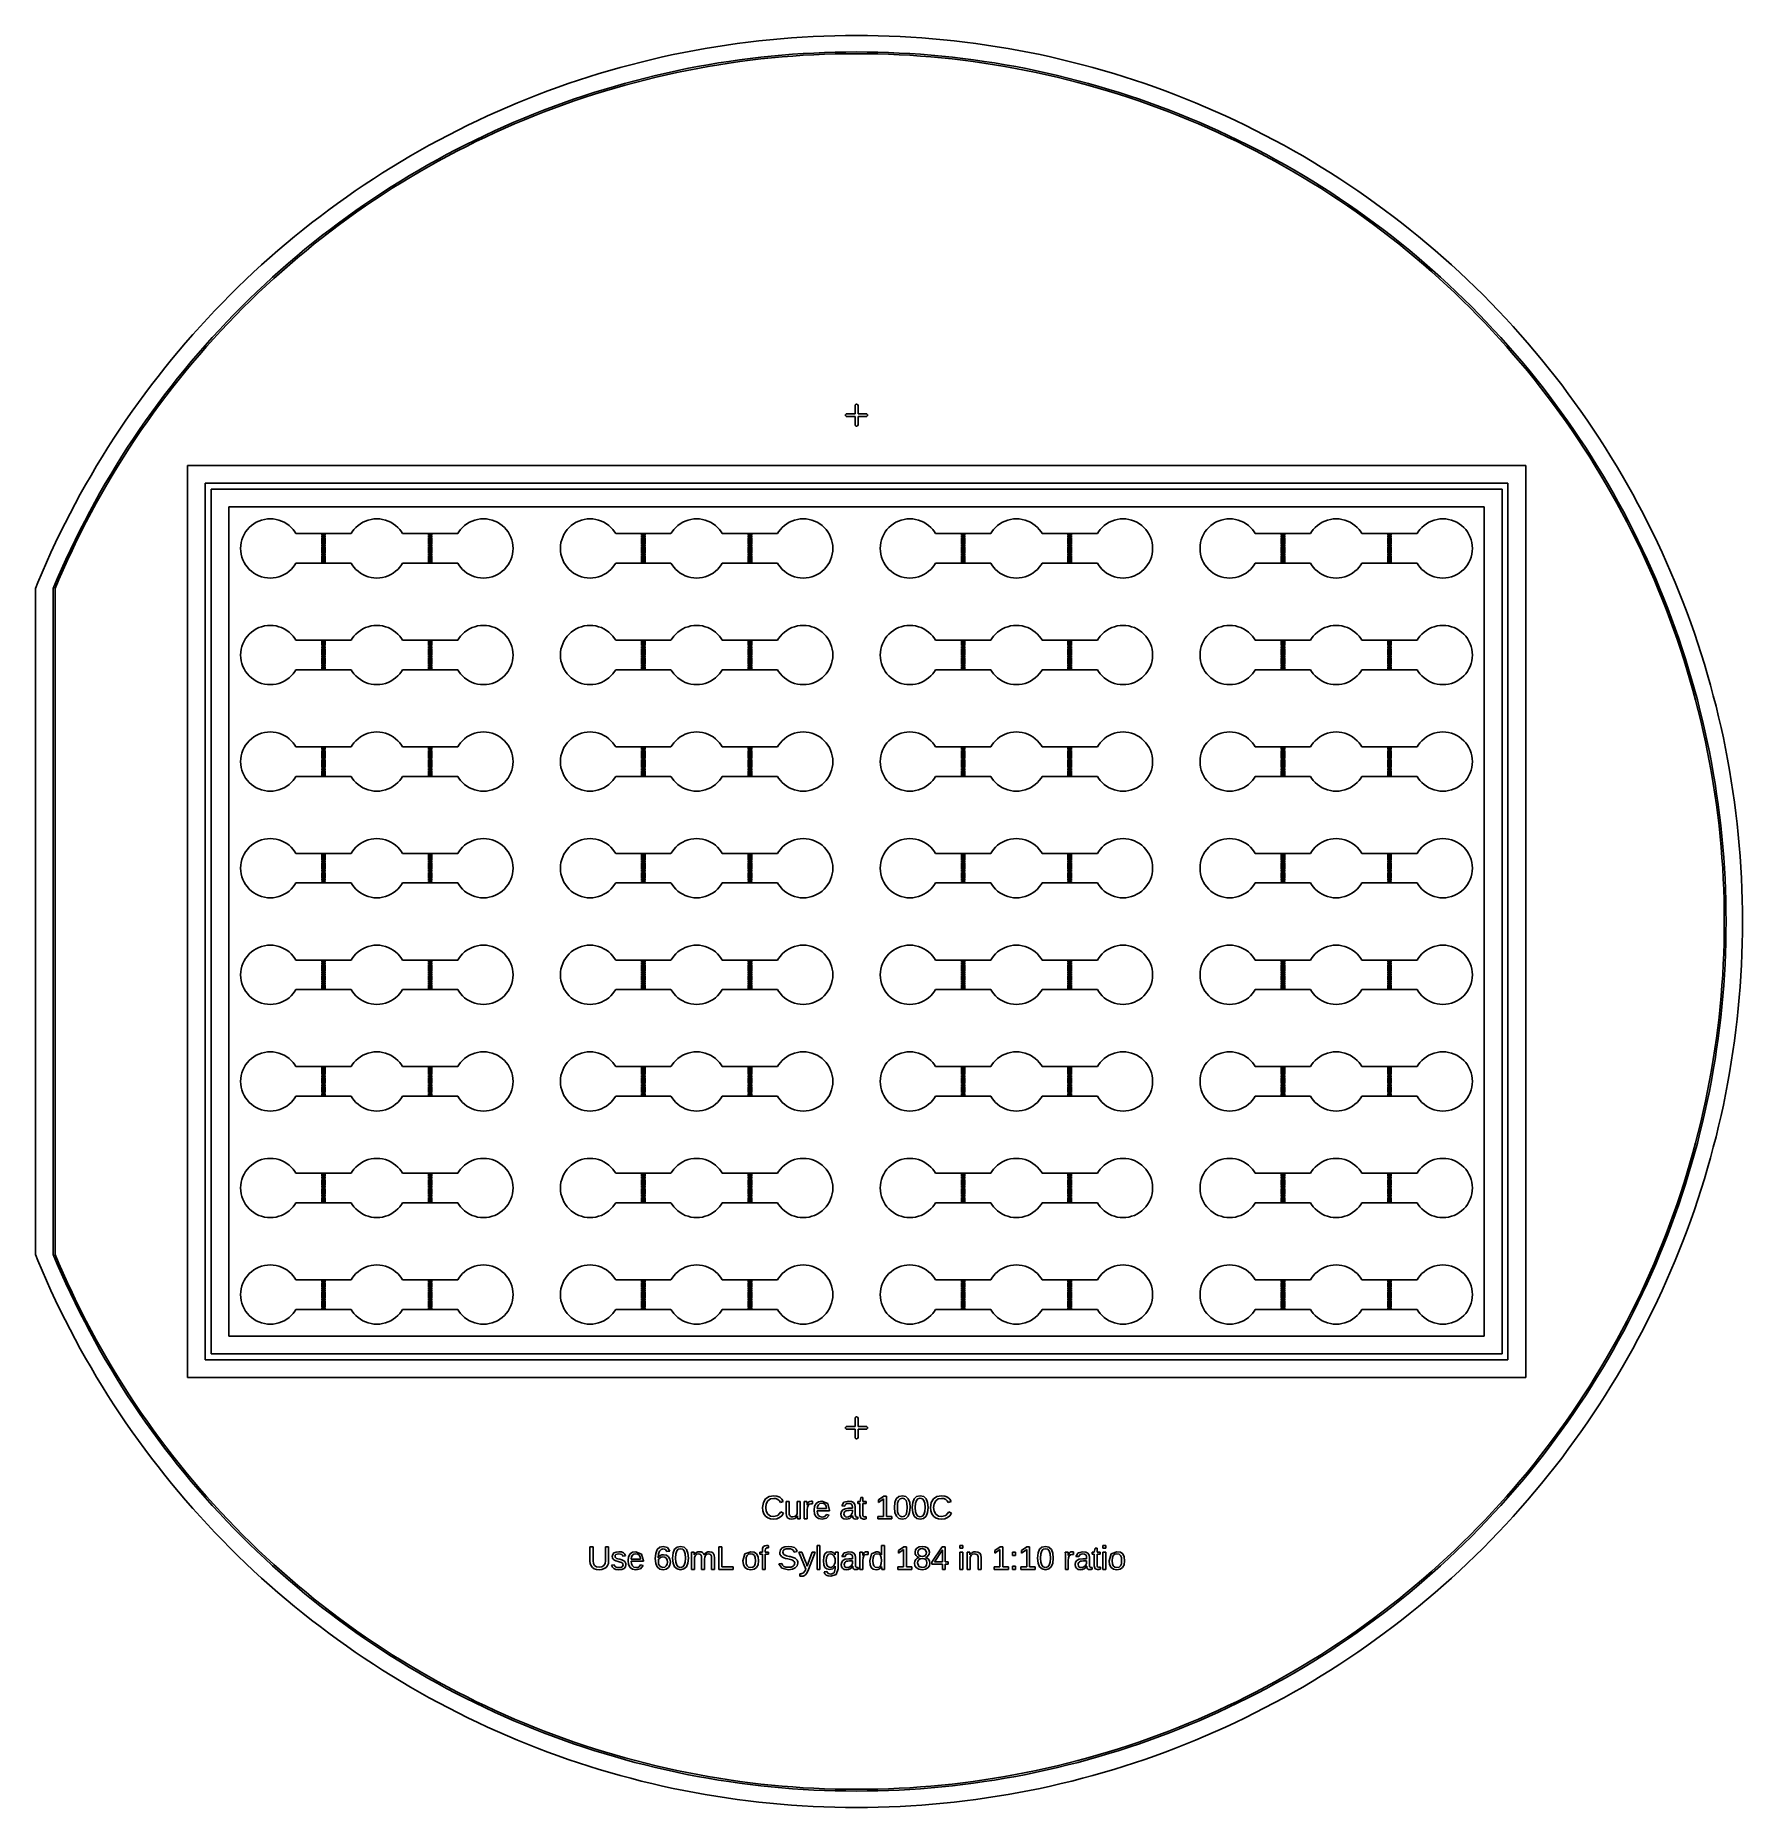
# Model space of a CAD drawing. Extents: x -16 to 132, y -40 to 113.
import ezdxf

# ---------------------------------------------------------------- set-up
doc = ezdxf.new("R2010")
doc.units = 0

msp = doc.modelspace()

# ---------------------------------------------------------------- linework, layer by layer
for p, q in [((51.4667, 113.221), (50.5294, 113.17)), ((52.4046, 113.262), (51.4667, 113.221)), ((53.343, 113.291), (52.4046, 113.262)), ((54.2816, 113.308), (53.343, 113.291)), ((55.2204, 113.314), (54.2816, 113.308)), ((56.1592, 113.308), (55.2204, 113.314)), ((57.0978, 113.291), (56.1592, 113.308)), ((58.0361, 113.262), (57.0978, 113.291)), ((58.9741, 113.221), (58.0361, 113.262)), ((59.9114, 113.17), (58.9741, 113.221)), ((40.296, 111.844), (39.3764, 111.655)), ((41.2178, 112.021), (40.296, 111.844)), ((42.1418, 112.187), (41.2178, 112.021)), ((43.0678, 112.342), (42.1418, 112.187)), ((43.9955, 112.486), (43.0678, 112.342)), ((44.925, 112.618), (43.9955, 112.486)), ((45.856, 112.738), (44.925, 112.618)), ((46.7884, 112.847), (45.856, 112.738)), ((47.7221, 112.945), (46.7884, 112.847)), ((48.6569, 113.032), (47.7221, 112.945)), ((49.5927, 113.106), (48.6569, 113.032)), ((50.5294, 113.17), (49.5927, 113.106)), ((49.6975, 111.685), (50.6167, 111.747)), ((50.6167, 111.747), (51.5367, 111.798)), ((51.5367, 111.798), (52.4571, 111.838)), ((52.4571, 111.838), (53.378, 111.866)), ((53.3817, 111.716), (52.4626, 111.688)), ((53.378, 111.866), (54.2991, 111.883)), ((54.301, 111.733), (53.3817, 111.716)), ((54.2991, 111.883), (55.2204, 111.889)), ((55.2204, 111.739), (54.301, 111.733)), ((55.2204, 111.889), (56.1417, 111.883)), ((56.1398, 111.733), (55.2204, 111.739)), ((57.0591, 111.716), (56.1398, 111.733)), ((56.1417, 111.883), (57.0628, 111.866)), ((57.9782, 111.688), (57.0591, 111.716)), ((57.0628, 111.866), (57.9837, 111.838)), ((57.9837, 111.838), (58.9041, 111.798)), ((58.9041, 111.798), (59.8241, 111.747)), ((59.8241, 111.747), (60.7433, 111.685)), ((60.8481, 113.106), (59.9114, 113.17)), ((61.7839, 113.032), (60.8481, 113.106)), ((62.7187, 112.945), (61.7839, 113.032)), ((63.6524, 112.847), (62.7187, 112.945)), ((64.5848, 112.738), (63.6524, 112.847)), ((65.5158, 112.618), (64.5848, 112.738)), ((66.4453, 112.486), (65.5158, 112.618)), ((67.373, 112.342), (66.4453, 112.486)), ((68.299, 112.187), (67.373, 112.342)), ((69.2229, 112.021), (68.299, 112.187)), ((70.1448, 111.844), (69.2229, 112.021)), ((71.0644, 111.655), (70.1448, 111.844)), ((33.9137, 110.287), (33.0136, 110.02)), ((34.8169, 110.542), (33.9137, 110.287)), ((35.7232, 110.787), (34.8169, 110.542)), ((36.6324, 111.021), (35.7232, 110.787)), ((37.5445, 111.243), (36.6324, 111.021)), ((38.4592, 111.455), (37.5445, 111.243)), ((39.3764, 111.655), (38.4592, 111.455)), ((38.7714, 110.064), (39.6715, 110.261)), ((39.6715, 110.261), (40.574, 110.446)), ((40.6033, 110.299), (39.7026, 110.114)), ((40.574, 110.446), (41.4787, 110.62)), ((41.5061, 110.473), (40.6033, 110.299)), ((41.4787, 110.62), (42.3854, 110.783)), ((42.4111, 110.636), (41.5061, 110.473)), ((42.3854, 110.783), (43.2941, 110.935)), ((43.318, 110.787), (42.4111, 110.636)), ((43.2941, 110.935), (44.2046, 111.076)), ((44.2266, 110.928), (43.318, 110.787)), ((44.2046, 111.076), (45.1168, 111.206)), ((45.1369, 111.057), (44.2266, 110.928)), ((45.1168, 111.206), (46.0304, 111.324)), ((46.0488, 111.175), (45.1369, 111.057)), ((46.0304, 111.324), (46.9455, 111.431)), ((46.962, 111.282), (46.0488, 111.175)), ((46.9455, 111.431), (47.8618, 111.527)), ((47.8765, 111.378), (46.962, 111.282)), ((47.8618, 111.527), (48.7792, 111.612)), ((48.792, 111.462), (47.8765, 111.378)), ((48.7792, 111.612), (49.6975, 111.685)), ((49.7086, 111.536), (48.792, 111.462)), ((50.6259, 111.598), (49.7086, 111.536)), ((51.544, 111.648), (50.6259, 111.598)), ((52.4626, 111.688), (51.544, 111.648)), ((58.8968, 111.648), (57.9782, 111.688)), ((59.8148, 111.598), (58.8968, 111.648)), ((60.7322, 111.536), (59.8148, 111.598)), ((61.6488, 111.462), (60.7322, 111.536)), ((60.7433, 111.685), (61.6616, 111.612)), ((62.5643, 111.378), (61.6488, 111.462)), ((61.6616, 111.612), (62.579, 111.527)), ((63.4788, 111.282), (62.5643, 111.378)), ((62.579, 111.527), (63.4953, 111.431)), ((64.392, 111.175), (63.4788, 111.282)), ((63.4953, 111.431), (64.4104, 111.324)), ((65.3038, 111.057), (64.392, 111.175)), ((64.4104, 111.324), (65.324, 111.206)), ((66.2142, 110.928), (65.3038, 111.057)), ((65.324, 111.206), (66.2362, 111.076)), ((67.1228, 110.787), (66.2142, 110.928)), ((66.2362, 111.076), (67.1467, 110.935)), ((68.0297, 110.636), (67.1228, 110.787)), ((67.1467, 110.935), (68.0554, 110.783)), ((68.9346, 110.473), (68.0297, 110.636)), ((68.0554, 110.783), (68.9621, 110.62)), ((69.8375, 110.299), (68.9346, 110.473)), ((68.9621, 110.62), (69.8668, 110.446)), ((70.7382, 110.114), (69.8375, 110.299)), ((69.8668, 110.446), (70.7693, 110.261)), ((70.7693, 110.261), (71.6694, 110.064)), ((71.9816, 111.455), (71.0644, 111.655)), ((72.8963, 111.243), (71.9816, 111.455)), ((73.8084, 111.021), (72.8963, 111.243)), ((74.7176, 110.787), (73.8084, 111.021)), ((75.6239, 110.542), (74.7176, 110.787)), ((76.5271, 110.287), (75.6239, 110.542)), ((77.4272, 110.02), (76.5271, 110.287)), ((29.4483, 108.842), (28.5664, 108.52)), ((30.3342, 109.153), (29.4483, 108.842)), ((31.2238, 109.452), (30.3342, 109.153)), ((32.1169, 109.742), (31.2238, 109.452)), ((33.0136, 110.02), (32.1169, 109.742)), ((32.5473, 108.383), (33.4273, 108.656)), ((33.4273, 108.656), (34.3105, 108.918)), ((34.3523, 108.774), (33.4708, 108.512)), ((34.3105, 108.918), (35.1969, 109.169)), ((35.237, 109.025), (34.3523, 108.774)), ((35.1969, 109.169), (36.0864, 109.409)), ((36.1246, 109.264), (35.237, 109.025)), ((36.0864, 109.409), (36.9787, 109.639)), ((37.0151, 109.493), (36.1246, 109.264)), ((36.9787, 109.639), (37.8737, 109.857)), ((37.9084, 109.711), (37.0151, 109.493)), ((37.8737, 109.857), (38.7714, 110.064)), ((38.8042, 109.918), (37.9084, 109.711)), ((39.7026, 110.114), (38.8042, 109.918)), ((71.6366, 109.918), (70.7382, 110.114)), ((72.5324, 109.711), (71.6366, 109.918)), ((71.6694, 110.064), (72.5671, 109.857)), ((73.4257, 109.493), (72.5324, 109.711)), ((72.5671, 109.857), (73.4621, 109.639)), ((74.3162, 109.264), (73.4257, 109.493)), ((73.4621, 109.639), (74.3544, 109.409)), ((75.2038, 109.025), (74.3162, 109.264)), ((74.3544, 109.409), (75.2439, 109.169)), ((76.0885, 108.774), (75.2038, 109.025)), ((75.2439, 109.169), (76.1303, 108.918)), ((76.97, 108.512), (76.0885, 108.774)), ((76.1303, 108.918), (77.0135, 108.656)), ((77.0135, 108.656), (77.8935, 108.383)), ((78.3239, 109.742), (77.4272, 110.02)), ((79.217, 109.452), (78.3239, 109.742)), ((80.1066, 109.153), (79.217, 109.452)), ((80.9925, 108.842), (80.1066, 109.153)), ((81.8744, 108.52), (80.9925, 108.842)), ((25.08, 107.126), (24.2194, 106.751)), ((25.9451, 107.49), (25.08, 107.126)), ((26.8146, 107.844), (25.9451, 107.49)), ((27.6884, 108.188), (26.8146, 107.844)), ((28.5664, 108.52), (27.6884, 108.188)), ((28.2013, 106.858), (29.0629, 107.184)), ((29.0629, 107.184), (29.9284, 107.5)), ((29.9789, 107.359), (29.1151, 107.044)), ((29.9284, 107.5), (30.7977, 107.805)), ((30.8465, 107.663), (29.9789, 107.359)), ((30.7977, 107.805), (31.6707, 108.099)), ((31.7178, 107.957), (30.8465, 107.663)), ((31.6707, 108.099), (32.5473, 108.383)), ((32.5926, 108.24), (31.7178, 107.957)), ((33.4708, 108.512), (32.5926, 108.24)), ((77.8482, 108.24), (76.97, 108.512)), ((78.723, 107.957), (77.8482, 108.24)), ((77.8935, 108.383), (78.7701, 108.099)), ((79.5943, 107.663), (78.723, 107.957)), ((78.7701, 108.099), (79.6431, 107.805)), ((80.4619, 107.359), (79.5943, 107.663)), ((79.6431, 107.805), (80.5124, 107.5)), ((81.3257, 107.044), (80.4619, 107.359)), ((80.5124, 107.5), (81.3779, 107.184)), ((81.3779, 107.184), (82.2395, 106.858)), ((82.7524, 108.188), (81.8744, 108.52)), ((83.6262, 107.844), (82.7524, 108.188)), ((84.4957, 107.49), (83.6262, 107.844)), ((85.3608, 107.126), (84.4957, 107.49)), ((86.2214, 106.751), (85.3608, 107.126)), ((22.5124, 105.969), (21.6663, 105.562)), ((23.3635, 106.365), (22.5124, 105.969)), ((24.2194, 106.751), (23.3635, 106.365)), ((24.7969, 105.448), (25.6414, 105.816)), ((25.7005, 105.678), (24.8577, 105.311)), ((25.6414, 105.816), (26.4904, 106.174)), ((26.5479, 106.035), (25.7005, 105.678)), ((26.4904, 106.174), (27.3438, 106.521)), ((27.3995, 106.382), (26.5479, 106.035)), ((27.3438, 106.521), (28.2013, 106.858)), ((28.2553, 106.718), (27.3995, 106.382)), ((29.1151, 107.044), (28.2553, 106.718)), ((82.1855, 106.718), (81.3257, 107.044)), ((83.0413, 106.382), (82.1855, 106.718)), ((82.2395, 106.858), (83.097, 106.521)), ((83.8929, 106.035), (83.0413, 106.382)), ((83.097, 106.521), (83.9503, 106.174)), ((84.7402, 105.678), (83.8929, 106.035)), ((83.9503, 106.174), (84.7993, 105.816)), ((85.5831, 105.311), (84.7402, 105.678)), ((84.7993, 105.816), (85.6439, 105.448)), ((87.0773, 106.365), (86.2214, 106.751)), ((87.9284, 105.969), (87.0773, 106.365)), ((88.7745, 105.562), (87.9284, 105.969)), ((19.1586, 104.281), (18.3333, 103.833)), ((19.9892, 104.718), (19.1586, 104.281)), ((20.8251, 105.145), (19.9892, 104.718)), ((21.6663, 105.562), (20.8251, 105.145)), ((21.4658, 103.872), (22.2913, 104.282)), ((22.3571, 104.147), (21.5333, 103.738)), ((22.2913, 104.282), (23.1217, 104.681)), ((23.1858, 104.545), (22.3571, 104.147)), ((23.1217, 104.681), (23.957, 105.069)), ((24.0194, 104.933), (23.1858, 104.545)), ((23.957, 105.069), (24.7969, 105.448)), ((24.8577, 105.311), (24.0194, 104.933)), ((86.4214, 104.933), (85.5831, 105.311)), ((85.6439, 105.448), (86.4838, 105.069)), ((87.255, 104.545), (86.4214, 104.933)), ((86.4838, 105.069), (87.3191, 104.681)), ((88.0837, 104.147), (87.255, 104.545)), ((87.3191, 104.681), (88.1495, 104.282)), ((88.9075, 103.738), (88.0837, 104.147)), ((88.1495, 104.282), (88.975, 103.872)), ((89.6157, 105.145), (88.7745, 105.562)), ((90.4516, 104.718), (89.6157, 105.145)), ((91.2822, 104.281), (90.4516, 104.718)), ((92.1075, 103.833), (91.2822, 104.281)), ((16.6997, 102.908), (15.8915, 102.43)), ((17.5137, 103.375), (16.6997, 102.908)), ((18.3333, 103.833), (17.5137, 103.375)), ((18.2161, 102.135), (19.0205, 102.585)), ((19.0205, 102.585), (19.8303, 103.024)), ((19.901, 102.892), (19.0928, 102.453)), ((19.8303, 103.024), (20.6455, 103.453)), ((20.7145, 103.32), (19.901, 102.892)), ((20.6455, 103.453), (21.4658, 103.872)), ((21.5333, 103.738), (20.7145, 103.32)), ((89.7263, 103.32), (88.9075, 103.738)), ((88.975, 103.872), (89.7953, 103.453)), ((90.5398, 102.892), (89.7263, 103.32)), ((89.7953, 103.453), (90.6105, 103.024)), ((91.348, 102.453), (90.5398, 102.892)), ((90.6105, 103.024), (91.4203, 102.585)), ((91.4203, 102.585), (92.2247, 102.135)), ((92.9271, 103.375), (92.1075, 103.833)), ((93.7411, 102.908), (92.9271, 103.375)), ((94.5493, 102.43), (93.7411, 102.908)), ((14.2931, 101.445), (13.503, 100.938)), ((15.0893, 101.942), (14.2931, 101.445)), ((15.8915, 102.43), (15.0893, 101.942)), ((15.8368, 100.729), (16.6241, 101.208)), ((16.7012, 101.079), (15.9155, 100.601)), ((16.6241, 101.208), (17.4173, 101.676)), ((17.4928, 101.547), (16.7012, 101.079)), ((17.4173, 101.676), (18.2161, 102.135)), ((18.29, 102.005), (17.4928, 101.547)), ((19.0928, 102.453), (18.29, 102.005)), ((92.1508, 102.005), (91.348, 102.453)), ((92.948, 101.547), (92.1508, 102.005)), ((92.2247, 102.135), (93.0235, 101.676)), ((93.7395, 101.079), (92.948, 101.547)), ((93.0235, 101.676), (93.8167, 101.208)), ((94.5253, 100.601), (93.7395, 101.079)), ((93.8167, 101.208), (94.604, 100.729)), ((95.3515, 101.942), (94.5493, 102.43)), ((96.1477, 101.445), (95.3515, 101.942)), ((96.9378, 100.938), (96.1477, 101.445)), ((11.9419, 99.8947), (11.1711, 99.3588)), ((12.7193, 100.421), (11.9419, 99.8947)), ((13.503, 100.938), (12.7193, 100.421)), ((13.511, 99.2362), (14.2801, 99.7433)), ((14.3619, 99.6176), (13.5943, 99.1115)), ((14.2801, 99.7433), (15.0555, 100.241)), ((15.1357, 100.114), (14.3619, 99.6176)), ((15.0555, 100.241), (15.8368, 100.729)), ((15.9155, 100.601), (15.1357, 100.114)), ((95.3051, 100.114), (94.5253, 100.601)), ((94.604, 100.729), (95.3853, 100.241)), ((96.0789, 99.6176), (95.3051, 100.114)), ((95.3853, 100.241), (96.1607, 99.7433)), ((96.8465, 99.1115), (96.0789, 99.6176)), ((96.1607, 99.7433), (96.9298, 99.2362)), ((97.7215, 100.421), (96.9378, 100.938)), ((98.4989, 99.8947), (97.7215, 100.421)), ((99.2697, 99.3588), (98.4989, 99.8947)), ((9.64941, 98.259), (8.8988, 97.6951)), ((10.4069, 98.8136), (9.64941, 98.259)), ((11.1711, 99.3588), (10.4069, 98.8136)), ((11.2416, 97.6587), (11.9916, 98.1938)), ((12.078, 98.0711), (11.3295, 97.5371)), ((11.9916, 98.1938), (12.7481, 98.7196)), ((12.8329, 98.5959), (12.078, 98.0711)), ((12.7481, 98.7196), (13.511, 99.2362)), ((13.5943, 99.1115), (12.8329, 98.5959)), ((97.6078, 98.5959), (96.8465, 99.1115)), ((96.9298, 99.2362), (97.6927, 98.7196)), ((98.3628, 98.0711), (97.6078, 98.5959)), ((97.6927, 98.7196), (98.4492, 98.1938)), ((99.1113, 97.5371), (98.3628, 98.0711)), ((98.4492, 98.1938), (99.1992, 97.6587)), ((100.034, 98.8136), (99.2697, 99.3588)), ((100.791, 98.259), (100.034, 98.8136)), ((101.542, 97.6951), (100.791, 98.259)), ((7.41866, 96.54), (6.68932, 95.9489)), ((8.15518, 97.1221), (7.41866, 96.54)), ((8.8988, 97.6951), (8.15518, 97.1221)), ((9.03189, 95.9987), (9.76166, 96.5611)), ((9.85249, 96.4417), (9.12418, 95.8804)), ((9.76166, 96.5611), (10.4983, 97.1144)), ((10.5876, 96.9939), (9.85249, 96.4417)), ((10.4983, 97.1144), (11.2416, 97.6587)), ((11.3295, 97.5371), (10.5876, 96.9939)), ((99.8532, 96.9939), (99.1113, 97.5371)), ((99.1992, 97.6587), (99.9425, 97.1144)), ((100.588, 96.4417), (99.8532, 96.9939)), ((99.9425, 97.1144), (100.679, 96.5611)), ((101.317, 95.8804), (100.588, 96.4417)), ((100.679, 96.5611), (101.409, 95.9987)), ((102.286, 97.1221), (101.542, 97.6951)), ((103.022, 96.54), (102.286, 97.1221)), ((103.751, 95.9489), (103.022, 96.54)), ((5.96729, 95.3489), (5.25269, 94.7401)), ((6.68932, 95.9489), (5.96729, 95.3489)), ((7.59332, 94.8474), (8.30908, 95.4274)), ((8.4028, 95.3103), (7.68849, 94.7314)), ((8.30908, 95.4274), (9.03189, 95.9987)), ((9.12418, 95.8804), (8.4028, 95.3103)), ((102.038, 95.3103), (101.317, 95.8804)), ((101.409, 95.9987), (102.132, 95.4274)), ((102.752, 94.7314), (102.038, 95.3103)), ((102.132, 95.4274), (102.847, 94.8474)), ((104.474, 95.3489), (103.751, 95.9489)), ((105.188, 94.7401), (104.474, 95.3489)), ((3.84615, 93.4964), (3.15443, 92.8616)), ((4.54559, 94.1225), (3.84615, 93.4964)), ((5.25269, 94.7401), (4.54559, 94.1225)), ((5.48953, 93.055), (6.18346, 93.661)), ((6.28143, 93.5475), (5.5889, 92.9426)), ((6.18346, 93.661), (6.88475, 94.2585)), ((6.98132, 94.1438), (6.28143, 93.5475)), ((6.88475, 94.2585), (7.59332, 94.8474)), ((7.68849, 94.7314), (6.98132, 94.1438)), ((103.459, 94.1438), (102.752, 94.7314)), ((102.847, 94.8474), (103.556, 94.2585)), ((104.159, 93.5475), (103.459, 94.1438)), ((103.556, 94.2585), (104.257, 93.661)), ((104.852, 92.9426), (104.159, 93.5475)), ((104.257, 93.661), (104.951, 93.055)), ((105.895, 94.1225), (105.188, 94.7401)), ((106.595, 93.4964), (105.895, 94.1225)), ((107.286, 92.8616), (106.595, 93.4964)), ((2.47055, 92.2185), (1.79462, 91.567)), ((3.15443, 92.8616), (2.47055, 92.2185)), ((3.45314, 91.1864), (4.12428, 91.8176)), ((4.12428, 91.8176), (4.80312, 92.4405)), ((4.90385, 92.3294), (4.22638, 91.7077)), ((4.80312, 92.4405), (5.48953, 93.055)), ((5.5889, 92.9426), (4.90385, 92.3294)), ((105.537, 92.3294), (104.852, 92.9426)), ((104.951, 93.055), (105.638, 92.4405)), ((106.214, 91.7077), (105.537, 92.3294)), ((105.638, 92.4405), (106.317, 91.8176)), ((106.317, 91.8176), (106.988, 91.1864)), ((107.97, 92.2185), (107.286, 92.8616)), ((108.646, 91.567), (107.97, 92.2185)), ((1.12674, 90.9073), (0.46699, 90.2394)), ((1.79462, 91.567), (1.12674, 90.9073)), ((2.13437, 89.8996), (2.78981, 90.5471)), ((2.89456, 90.4397), (2.24043, 89.7936)), ((2.78981, 90.5471), (3.45314, 91.1864)), ((3.55658, 91.0778), (2.89456, 90.4397)), ((4.22638, 91.7077), (3.55658, 91.0778)), ((106.884, 91.0778), (106.214, 91.7077)), ((107.546, 90.4397), (106.884, 91.0778)), ((106.988, 91.1864), (107.651, 90.5471)), ((108.2, 89.7936), (107.546, 90.4397)), ((107.651, 90.5471), (108.306, 89.8996)), ((109.314, 90.9073), (108.646, 91.567)), ((109.974, 90.2394), (109.314, 90.9073)), ((-0.82764, 88.8796), (-1.46234, 88.1879)), ((-0.18448, 89.5634), (-0.82764, 88.8796)), ((0.46699, 90.2394), (-0.18448, 89.5634)), ((0.84755, 88.5809), (1.48691, 89.2442)), ((1.59427, 89.1394), (0.95619, 88.4774)), ((1.48691, 89.2442), (2.13437, 89.8996)), ((2.24043, 89.7936), (1.59427, 89.1394)), ((108.847, 89.1394), (108.2, 89.7936)), ((108.306, 89.8996), (108.954, 89.2442)), ((109.485, 88.4774), (108.847, 89.1394)), ((108.954, 89.2442), (109.593, 88.5809)), ((110.625, 89.5634), (109.974, 90.2394)), ((111.268, 88.8796), (110.625, 89.5634)), ((111.903, 88.1879), (111.268, 88.8796)), ((-2.08852, 87.4884), (-2.70605, 86.7813)), ((-1.46234, 88.1879), (-2.08852, 87.4884)), ((-1.021, 86.5445), (-0.40649, 87.2309)), ((-0.40649, 87.2309), (0.21638, 87.9097)), ((0.32628, 87.8076), (-0.29535, 87.1301)), ((0.21638, 87.9097), (0.84755, 88.5809)), ((0.95619, 88.4774), (0.32628, 87.8076)), ((110.115, 87.8076), (109.485, 88.4774)), ((109.593, 88.5809), (110.224, 87.9097)), ((110.736, 87.1301), (110.115, 87.8076)), ((110.224, 87.9097), (110.847, 87.2309)), ((110.847, 87.2309), (111.462, 86.5445)), ((112.529, 87.4884), (111.903, 88.1879)), ((113.147, 86.7813), (112.529, 87.4884)), ((-3.31488, 86.0667), (-3.91489, 85.3447)), ((-2.70605, 86.7813), (-3.31488, 86.0667)), ((-2.22452, 85.1492), (-1.62703, 85.8505)), ((-1.51346, 85.7526), (-2.10974, 85.0527)), ((-1.62703, 85.8505), (-1.021, 86.5445)), ((-0.90863, 86.4451), (-1.51346, 85.7526)), ((-0.29535, 87.1301), (-0.90863, 86.4451)), ((111.349, 86.4451), (110.736, 87.1301)), ((111.954, 85.7526), (111.349, 86.4451)), ((111.462, 86.5445), (112.068, 85.8505)), ((112.551, 85.0527), (111.954, 85.7526)), ((112.068, 85.8505), (112.665, 85.1492)), ((113.756, 86.0667), (113.147, 86.7813)), ((114.356, 85.3447), (113.756, 86.0667)), ((-4.50598, 84.6153), (-5.08809, 83.8788)), ((-3.91489, 85.3447), (-4.50598, 84.6153)), ((-3.39343, 83.7249), (-2.81334, 84.4407)), ((-2.69739, 84.3455), (-3.27632, 83.6312)), ((-2.81334, 84.4407), (-2.22452, 85.1492)), ((-2.10974, 85.0527), (-2.69739, 84.3455)), ((113.138, 84.3455), (112.551, 85.0527)), ((112.665, 85.1492), (113.254, 84.4407)), ((113.717, 83.6312), (113.138, 84.3455)), ((113.254, 84.4407), (113.834, 83.7249)), ((114.947, 84.6153), (114.356, 85.3447)), ((115.529, 83.8788), (114.947, 84.6153)), ((-5.6611, 83.1352), (-6.22496, 82.3846)), ((-5.08809, 83.8788), (-5.6611, 83.1352)), ((-4.52704, 82.2723), (-3.96469, 83.0021)), ((-3.84644, 82.9098), (-4.40765, 82.1815)), ((-3.96469, 83.0021), (-3.39343, 83.7249)), ((-3.27632, 83.6312), (-3.84644, 82.9098)), ((114.287, 82.9098), (113.717, 83.6312)), ((113.834, 83.7249), (114.406, 83.0021)), ((114.848, 82.1815), (114.287, 82.9098)), ((114.406, 83.0021), (114.968, 82.2723)), ((116.102, 83.1352), (115.529, 83.8788)), ((116.666, 82.3846), (116.102, 83.1352)), ((-6.77956, 81.6271), (-7.32481, 80.8629)), ((-6.22496, 82.3846), (-6.77956, 81.6271)), ((-5.62465, 80.7924), (-5.08038, 81.5357)), ((-4.9599, 81.4464), (-5.50308, 80.7045)), ((-5.08038, 81.5357), (-4.52704, 82.2723)), ((-4.40765, 82.1815), (-4.9599, 81.4464)), ((55.0926, 80.6576), (55.0926, 81.4245)), ((55.0926, 81.4245), (55.1565, 81.4245)), ((55.1565, 81.4245), (55.1565, 81.4884)), ((55.1565, 81.4884), (55.2843, 81.4884)), ((55.2843, 81.4884), (55.2843, 81.4245)), ((55.2843, 81.4245), (55.3482, 81.4245)), ((55.3482, 81.4245), (55.3482, 80.6576)), ((115.401, 81.4464), (114.848, 82.1815)), ((114.968, 82.2723), (115.521, 81.5357)), ((115.944, 80.7045), (115.401, 81.4464)), ((115.521, 81.5357), (116.065, 80.7924)), ((117.22, 81.6271), (116.666, 82.3846)), ((117.766, 80.8629), (117.22, 81.6271)), ((-7.86066, 80.0921), (-8.38701, 79.3147)), ((-7.32481, 80.8629), (-7.86066, 80.0921)), ((-6.68562, 79.2859), (-6.15976, 80.0424)), ((-6.03712, 79.956), (-6.56194, 79.201)), ((-6.15976, 80.0424), (-5.62465, 80.7924)), ((-5.50308, 80.7045), (-6.03712, 79.956)), ((54.2617, 80.4658), (54.2617, 80.5937)), ((54.2617, 80.5937), (54.3256, 80.5937)), ((54.3256, 80.4658), (54.2617, 80.4658)), ((54.3256, 80.5937), (54.3256, 80.6576)), ((54.3256, 80.6576), (55.0926, 80.6576)), ((54.3256, 80.4019), (54.3256, 80.4658)), ((55.0926, 80.4019), (54.3256, 80.4019)), ((55.0926, 79.635), (55.0926, 80.4019)), ((55.1565, 79.635), (55.0926, 79.635)), ((55.1565, 79.5711), (55.1565, 79.635)), ((55.2843, 79.5711), (55.1565, 79.5711)), ((55.3482, 79.635), (55.2843, 79.635)), ((55.2843, 79.635), (55.2843, 79.5711)), ((55.3482, 80.6576), (56.1152, 80.6576)), ((56.1152, 80.4019), (55.3482, 80.4019)), ((55.3482, 80.4019), (55.3482, 79.635)), ((56.1152, 80.6576), (56.1152, 80.5937)), ((56.1152, 80.5937), (56.1791, 80.5937)), ((56.1791, 80.4658), (56.1152, 80.4658)), ((56.1152, 80.4658), (56.1152, 80.4019)), ((56.1791, 80.5937), (56.1791, 80.4658)), ((116.478, 79.956), (115.944, 80.7045)), ((116.065, 80.7924), (116.601, 80.0424)), ((117.003, 79.201), (116.478, 79.956)), ((116.601, 80.0424), (117.126, 79.2859)), ((118.301, 80.0921), (117.766, 80.8629)), ((118.828, 79.3147), (118.301, 80.0921)), ((-8.90378, 78.531), (-9.41087, 77.7409)), ((-8.38701, 79.3147), (-8.90378, 78.531)), ((-7.7093, 77.7539), (-7.20216, 78.523)), ((-7.07744, 78.4397), (-7.58357, 77.6721)), ((-7.20216, 78.523), (-6.68562, 79.2859)), ((-6.56194, 79.201), (-7.07744, 78.4397)), ((117.518, 78.4397), (117.003, 79.201)), ((117.126, 79.2859), (117.643, 78.523)), ((118.024, 77.6721), (117.518, 78.4397)), ((117.643, 78.523), (118.15, 77.7539)), ((119.345, 78.531), (118.828, 79.3147)), ((119.852, 77.7409), (119.345, 78.531)), ((-9.90825, 76.9447), (-10.3958, 76.1425)), ((-9.41087, 77.7409), (-9.90825, 76.9447)), ((-8.69507, 76.1972), (-8.20695, 76.9785)), ((-8.08023, 76.8983), (-8.56737, 76.1185)), ((-8.20695, 76.9785), (-7.7093, 77.7539)), ((-7.58357, 77.6721), (-8.08023, 76.8983)), ((118.521, 76.8983), (118.024, 77.6721)), ((118.15, 77.7539), (118.648, 76.9785)), ((119.008, 76.1185), (118.521, 76.8983)), ((118.648, 76.9785), (119.136, 76.1972)), ((120.349, 76.9447), (119.852, 77.7409)), ((120.837, 76.1425), (120.349, 76.9447)), ((-10.8735, 75.3343), (-11.3412, 74.5203)), ((-10.3958, 76.1425), (-10.8735, 75.3343)), ((-9.64235, 74.6167), (-9.17355, 75.4099)), ((-9.04491, 75.3327), (-9.51276, 74.5412)), ((-9.17355, 75.4099), (-8.69507, 76.1972)), ((-8.56737, 76.1185), (-9.04491, 75.3327)), ((-2.55649, -2.55649), (-2.55649, 76.1837)), ((-2.55649, 76.1837), (112.997, 76.1837)), ((112.997, 76.1837), (112.997, -2.55649)), ((119.486, 75.3327), (119.008, 76.1185)), ((119.136, 76.1972), (119.614, 75.4099)), ((119.954, 74.5412), (119.486, 75.3327)), ((119.614, 75.4099), (120.083, 74.6167)), ((121.314, 75.3343), (120.837, 76.1425)), ((121.782, 74.5203), (121.314, 75.3343)), ((-11.799, 73.7007), (-12.2466, 72.8754)), ((-11.3412, 74.5203), (-11.799, 73.7007)), ((-10.5506, 73.0135), (-10.1014, 73.8179)), ((-9.97086, 73.744), (-10.4191, 72.9412)), ((-10.1014, 73.8179), (-9.64235, 74.6167)), ((-9.51276, 74.5412), (-9.97086, 73.744)), ((111.463, 74.6498), (-1.0226, 74.6498)), ((-1.0226, 74.6498), (-1.0226, -1.0226)), ((-0.51129, -0.51129), (-0.51129, 74.1385)), ((-0.51129, 74.1385), (110.952, 74.1385)), ((110.952, 74.1385), (110.952, -0.51129)), ((111.463, -1.0226), (111.463, 74.6498)), ((120.412, 73.744), (119.954, 74.5412)), ((120.083, 74.6167), (120.542, 73.8179)), ((120.86, 72.9412), (120.412, 73.744)), ((120.542, 73.8179), (120.991, 73.0135)), ((122.24, 73.7007), (121.782, 74.5203)), ((122.687, 72.8754), (122.24, 73.7007)), ((-12.684, 72.0448), (-13.1112, 71.2089)), ((-12.2466, 72.8754), (-12.684, 72.0448)), ((-11.4191, 71.3885), (-10.9898, 72.2037)), ((-10.8575, 72.133), (-11.286, 71.3195)), ((-10.9898, 72.2037), (-10.5506, 73.0135)), ((-10.4191, 72.9412), (-10.8575, 72.133)), ((109.418, 72.6046), (1.0226, 72.6046)), ((1.0226, 72.6046), (1.0226, 1.0226)), ((109.418, 1.0226), (109.418, 72.6046)), ((121.298, 72.133), (120.86, 72.9412)), ((120.991, 73.0135), (121.431, 72.2037)), ((121.727, 71.3195), (121.298, 72.133)), ((121.431, 72.2037), (121.86, 71.3885)), ((123.125, 72.0448), (122.687, 72.8754)), ((123.552, 71.2089), (123.125, 72.0448)), ((-13.1112, 71.2089), (-13.5282, 70.3677)), ((-12.2476, 69.7427), (-11.8384, 70.5682)), ((-11.7044, 70.5007), (-12.1128, 69.6769)), ((-11.8384, 70.5682), (-11.4191, 71.3885)), ((-11.286, 71.3195), (-11.7044, 70.5007)), ((2.34708, 70.2306), (2.47606, 70.4458)), ((2.47606, 70.4458), (2.62549, 70.6473)), ((2.62549, 70.6473), (2.79398, 70.8332)), ((2.79398, 70.8332), (2.97989, 71.0017)), ((2.97989, 71.0017), (3.18138, 71.1511)), ((3.18138, 71.1511), (3.39658, 71.2801)), ((3.39658, 71.2801), (3.62338, 71.3874)), ((3.62338, 71.3874), (3.85959, 71.4719)), ((3.85959, 71.4719), (4.10295, 71.5329)), ((4.10295, 71.5329), (4.35112, 71.5697)), ((4.35112, 71.5697), (4.6017, 71.582)), ((4.6017, 71.582), (4.85228, 71.5697)), ((4.85228, 71.5697), (5.10045, 71.5329)), ((5.10045, 71.5329), (5.34381, 71.4719)), ((5.34381, 71.4719), (5.58003, 71.3874)), ((5.58003, 71.3874), (5.80682, 71.2801)), ((5.80682, 71.2801), (6.02202, 71.1511)), ((6.02202, 71.1511), (6.22353, 71.0017)), ((6.22353, 71.0017), (6.40942, 70.8332)), ((6.40942, 70.8332), (6.57791, 70.6473)), ((6.57791, 70.6473), (6.72734, 70.4458)), ((6.72734, 70.4458), (6.81555, 70.2986)), ((11.5912, 70.2986), (11.6794, 70.4458)), ((11.6794, 70.4458), (11.8289, 70.6473)), ((11.8289, 70.6473), (11.9974, 70.8332)), ((11.9974, 70.8332), (12.1833, 71.0017)), ((12.1833, 71.0017), (12.3848, 71.1511)), ((12.3848, 71.1511), (12.6, 71.2801)), ((12.6, 71.2801), (12.8268, 71.3874)), ((12.8268, 71.3874), (13.063, 71.4719)), ((13.063, 71.4719), (13.3063, 71.5329)), ((13.3063, 71.5329), (13.5545, 71.5697)), ((13.5545, 71.5697), (13.8051, 71.582)), ((13.8051, 71.582), (14.0557, 71.5697)), ((14.0557, 71.5697), (14.3038, 71.5329)), ((14.3038, 71.5329), (14.5472, 71.4719)), ((14.5472, 71.4719), (14.7834, 71.3874)), ((14.7834, 71.3874), (15.0102, 71.2801)), ((15.0102, 71.2801), (15.2254, 71.1511)), ((15.2254, 71.1511), (15.4269, 71.0017)), ((15.4269, 71.0017), (15.6128, 70.8332)), ((15.6128, 70.8332), (15.7813, 70.6473)), ((15.7813, 70.6473), (15.9307, 70.4458)), ((15.9307, 70.4458), (16.019, 70.2986)), ((20.7946, 70.2986), (20.8828, 70.4458)), ((20.8828, 70.4458), (21.0323, 70.6473)), ((21.0323, 70.6473), (21.2008, 70.8332)), ((21.2008, 70.8332), (21.3867, 71.0017)), ((21.3867, 71.0017), (21.5882, 71.1511)), ((21.5882, 71.1511), (21.8034, 71.2801)), ((21.8034, 71.2801), (22.0302, 71.3874)), ((22.0302, 71.3874), (22.2664, 71.4719)), ((22.2664, 71.4719), (22.5097, 71.5329)), ((22.5097, 71.5329), (22.7579, 71.5697)), ((22.7579, 71.5697), (23.0085, 71.582)), ((23.0085, 71.582), (23.2591, 71.5697)), ((23.2591, 71.5697), (23.5072, 71.5329)), ((23.5072, 71.5329), (23.7506, 71.4719)), ((23.7506, 71.4719), (23.9868, 71.3874)), ((23.9868, 71.3874), (24.2136, 71.2801)), ((24.2136, 71.2801), (24.4288, 71.1511)), ((24.4288, 71.1511), (24.6303, 71.0017)), ((24.6303, 71.0017), (24.8162, 70.8332)), ((24.8162, 70.8332), (24.9847, 70.6473)), ((24.9847, 70.6473), (25.1341, 70.4458)), ((25.1341, 70.4458), (25.2631, 70.2306)), ((29.9573, 70.2306), (30.0863, 70.4458)), ((30.0863, 70.4458), (30.2357, 70.6473)), ((30.2357, 70.6473), (30.4042, 70.8332)), ((30.4042, 70.8332), (30.5901, 71.0017)), ((30.5901, 71.0017), (30.7916, 71.1511)), ((30.7916, 71.1511), (31.0068, 71.2801)), ((31.0068, 71.2801), (31.2336, 71.3874)), ((31.2336, 71.3874), (31.4698, 71.4719)), ((31.4698, 71.4719), (31.7132, 71.5329)), ((31.7132, 71.5329), (31.9613, 71.5697)), ((31.9613, 71.5697), (32.2119, 71.582)), ((32.2119, 71.582), (32.4625, 71.5697)), ((32.4625, 71.5697), (32.7106, 71.5329)), ((32.7106, 71.5329), (32.954, 71.4719)), ((32.954, 71.4719), (33.1902, 71.3874)), ((33.1902, 71.3874), (33.417, 71.2801)), ((33.417, 71.2801), (33.6322, 71.1511)), ((33.6322, 71.1511), (33.8337, 71.0017)), ((33.8337, 71.0017), (34.0196, 70.8332)), ((34.0196, 70.8332), (34.1881, 70.6473)), ((34.1881, 70.6473), (34.3375, 70.4458)), ((34.3375, 70.4458), (34.4258, 70.2986)), ((39.2014, 70.2986), (39.2896, 70.4458)), ((39.2896, 70.4458), (39.4391, 70.6473)), ((39.4391, 70.6473), (39.6076, 70.8332)), ((39.6076, 70.8332), (39.7935, 71.0017)), ((39.7935, 71.0017), (39.995, 71.1511)), ((39.995, 71.1511), (40.2102, 71.2801)), ((40.2102, 71.2801), (40.437, 71.3874)), ((40.437, 71.3874), (40.6732, 71.4719)), ((40.6732, 71.4719), (40.9165, 71.5329)), ((40.9165, 71.5329), (41.1647, 71.5697)), ((41.1647, 71.5697), (41.4153, 71.582)), ((41.4153, 71.582), (41.6659, 71.5697)), ((41.6659, 71.5697), (41.914, 71.5329)), ((41.914, 71.5329), (42.1574, 71.4719)), ((42.1574, 71.4719), (42.3936, 71.3874)), ((42.3936, 71.3874), (42.6204, 71.2801)), ((42.6204, 71.2801), (42.8356, 71.1511)), ((42.8356, 71.1511), (43.0371, 71.0017)), ((43.0371, 71.0017), (43.223, 70.8332)), ((43.223, 70.8332), (43.3915, 70.6473)), ((43.3915, 70.6473), (43.5409, 70.4458)), ((43.5409, 70.4458), (43.6292, 70.2986)), ((48.4048, 70.2986), (48.493, 70.4458)), ((48.493, 70.4458), (48.6425, 70.6473)), ((48.6425, 70.6473), (48.811, 70.8332)), ((48.811, 70.8332), (48.9969, 71.0017)), ((48.9969, 71.0017), (49.1984, 71.1511)), ((49.1984, 71.1511), (49.4136, 71.2801)), ((49.4136, 71.2801), (49.6404, 71.3874)), ((49.6404, 71.3874), (49.8766, 71.4719)), ((49.8766, 71.4719), (50.1199, 71.5329)), ((50.1199, 71.5329), (50.3681, 71.5697)), ((50.3681, 71.5697), (50.6187, 71.582)), ((50.6187, 71.582), (50.8693, 71.5697)), ((50.8693, 71.5697), (51.1174, 71.5329)), ((51.1174, 71.5329), (51.3608, 71.4719)), ((51.3608, 71.4719), (51.597, 71.3874)), ((51.597, 71.3874), (51.8238, 71.2801)), ((51.8238, 71.2801), (52.039, 71.1511)), ((52.039, 71.1511), (52.2405, 71.0017)), ((52.2405, 71.0017), (52.4264, 70.8332)), ((52.4264, 70.8332), (52.5949, 70.6473)), ((52.5949, 70.6473), (52.7443, 70.4458)), ((52.7443, 70.4458), (52.8733, 70.2306)), ((57.5675, 70.2306), (57.6965, 70.4458)), ((57.6965, 70.4458), (57.8459, 70.6473)), ((57.8459, 70.6473), (58.0144, 70.8332)), ((58.0144, 70.8332), (58.2003, 71.0017)), ((58.2003, 71.0017), (58.4018, 71.1511)), ((58.4018, 71.1511), (58.617, 71.2801)), ((58.617, 71.2801), (58.8438, 71.3874)), ((58.8438, 71.3874), (59.08, 71.4719)), ((59.08, 71.4719), (59.3233, 71.5329)), ((59.3233, 71.5329), (59.5715, 71.5697)), ((59.5715, 71.5697), (59.8221, 71.582)), ((59.8221, 71.582), (60.0727, 71.5697)), ((60.0727, 71.5697), (60.3208, 71.5329)), ((60.3208, 71.5329), (60.5642, 71.4719)), ((60.5642, 71.4719), (60.8004, 71.3874)), ((60.8004, 71.3874), (61.0272, 71.2801)), ((61.0272, 71.2801), (61.2424, 71.1511)), ((61.2424, 71.1511), (61.4439, 71.0017)), ((61.4439, 71.0017), (61.6298, 70.8332)), ((61.6298, 70.8332), (61.7983, 70.6473)), ((61.7983, 70.6473), (61.9477, 70.4458)), ((61.9477, 70.4458), (62.0359, 70.2986)), ((66.8116, 70.2986), (66.8998, 70.4458)), ((66.8998, 70.4458), (67.0493, 70.6473)), ((67.0493, 70.6473), (67.2178, 70.8332)), ((67.2178, 70.8332), (67.4037, 71.0017)), ((67.4037, 71.0017), (67.6052, 71.1511)), ((67.6052, 71.1511), (67.8204, 71.2801)), ((67.8204, 71.2801), (68.0472, 71.3874)), ((68.0472, 71.3874), (68.2834, 71.4719)), ((68.2834, 71.4719), (68.5267, 71.5329)), ((68.5267, 71.5329), (68.7749, 71.5697)), ((68.7749, 71.5697), (69.0255, 71.582)), ((69.0255, 71.582), (69.2761, 71.5697)), ((69.2761, 71.5697), (69.5242, 71.5329)), ((69.5242, 71.5329), (69.7676, 71.4719)), ((69.7676, 71.4719), (70.0038, 71.3874)), ((70.0038, 71.3874), (70.2306, 71.2801)), ((70.2306, 71.2801), (70.4458, 71.1511)), ((70.4458, 71.1511), (70.6473, 71.0017)), ((70.6473, 71.0017), (70.8332, 70.8332)), ((70.8332, 70.8332), (71.0017, 70.6473)), ((71.0017, 70.6473), (71.1511, 70.4458)), ((71.1511, 70.4458), (71.2393, 70.2986)), ((76.015, 70.2986), (76.1032, 70.4458)), ((76.1032, 70.4458), (76.2527, 70.6473)), ((76.2527, 70.6473), (76.4212, 70.8332)), ((76.4212, 70.8332), (76.6071, 71.0017)), ((76.6071, 71.0017), (76.8086, 71.1511)), ((76.8086, 71.1511), (77.0238, 71.2801)), ((77.0238, 71.2801), (77.2506, 71.3874)), ((77.2506, 71.3874), (77.4868, 71.4719)), ((77.4868, 71.4719), (77.7301, 71.5329)), ((77.7301, 71.5329), (77.9783, 71.5697)), ((77.9783, 71.5697), (78.2289, 71.582)), ((78.2289, 71.582), (78.4795, 71.5697)), ((78.4795, 71.5697), (78.7276, 71.5329)), ((78.7276, 71.5329), (78.971, 71.4719)), ((78.971, 71.4719), (79.2072, 71.3874)), ((79.2072, 71.3874), (79.434, 71.2801)), ((79.434, 71.2801), (79.6492, 71.1511)), ((79.6492, 71.1511), (79.8507, 71.0017)), ((79.8507, 71.0017), (80.0366, 70.8332)), ((80.0366, 70.8332), (80.2051, 70.6473)), ((80.2051, 70.6473), (80.3545, 70.4458)), ((80.3545, 70.4458), (80.4835, 70.2306)), ((85.1777, 70.2306), (85.3067, 70.4458)), ((85.3067, 70.4458), (85.4561, 70.6473)), ((85.4561, 70.6473), (85.6246, 70.8332)), ((85.6246, 70.8332), (85.8105, 71.0017)), ((85.8105, 71.0017), (86.012, 71.1511)), ((86.012, 71.1511), (86.2272, 71.2801)), ((86.2272, 71.2801), (86.454, 71.3874)), ((86.454, 71.3874), (86.6902, 71.4719)), ((86.6902, 71.4719), (86.9335, 71.5329)), ((86.9335, 71.5329), (87.1817, 71.5697)), ((87.1817, 71.5697), (87.4323, 71.582)), ((87.4323, 71.582), (87.6829, 71.5697)), ((87.6829, 71.5697), (87.931, 71.5329)), ((87.931, 71.5329), (88.1744, 71.4719)), ((88.1744, 71.4719), (88.4106, 71.3874)), ((88.4106, 71.3874), (88.6374, 71.2801)), ((88.6374, 71.2801), (88.8526, 71.1511)), ((88.8526, 71.1511), (89.0541, 71.0017)), ((89.0541, 71.0017), (89.24, 70.8332)), ((89.24, 70.8332), (89.4085, 70.6473)), ((89.4085, 70.6473), (89.5579, 70.4458)), ((89.5579, 70.4458), (89.6461, 70.2986)), ((94.4218, 70.2986), (94.51, 70.4458)), ((94.51, 70.4458), (94.6595, 70.6473)), ((94.6595, 70.6473), (94.828, 70.8332)), ((94.828, 70.8332), (95.0139, 71.0017)), ((95.0139, 71.0017), (95.2154, 71.1511)), ((95.2154, 71.1511), (95.4306, 71.2801)), ((95.4306, 71.2801), (95.6574, 71.3874)), ((95.6574, 71.3874), (95.8936, 71.4719)), ((95.8936, 71.4719), (96.1369, 71.5329)), ((96.1369, 71.5329), (96.3851, 71.5697)), ((96.3851, 71.5697), (96.6357, 71.582)), ((96.6357, 71.582), (96.8863, 71.5697)), ((96.8863, 71.5697), (97.1344, 71.5329)), ((97.1344, 71.5329), (97.3778, 71.4719)), ((97.3778, 71.4719), (97.614, 71.3874)), ((97.614, 71.3874), (97.8408, 71.2801)), ((97.8408, 71.2801), (98.056, 71.1511)), ((98.056, 71.1511), (98.2575, 71.0017)), ((98.2575, 71.0017), (98.4434, 70.8332)), ((98.4434, 70.8332), (98.6119, 70.6473)), ((98.6119, 70.6473), (98.7613, 70.4458)), ((98.7613, 70.4458), (98.8495, 70.2986)), ((103.625, 70.2986), (103.713, 70.4458)), ((103.713, 70.4458), (103.863, 70.6473)), ((103.863, 70.6473), (104.031, 70.8332)), ((104.031, 70.8332), (104.217, 71.0017)), ((104.217, 71.0017), (104.419, 71.1511)), ((104.419, 71.1511), (104.634, 71.2801)), ((104.634, 71.2801), (104.861, 71.3874)), ((104.861, 71.3874), (105.097, 71.4719)), ((105.097, 71.4719), (105.34, 71.5329)), ((105.34, 71.5329), (105.589, 71.5697)), ((105.589, 71.5697), (105.839, 71.582)), ((105.839, 71.582), (106.09, 71.5697)), ((106.09, 71.5697), (106.338, 71.5329)), ((106.338, 71.5329), (106.581, 71.4719)), ((106.581, 71.4719), (106.817, 71.3874)), ((106.817, 71.3874), (107.044, 71.2801)), ((107.044, 71.2801), (107.259, 71.1511)), ((107.259, 71.1511), (107.461, 71.0017)), ((107.461, 71.0017), (107.647, 70.8332)), ((107.647, 70.8332), (107.815, 70.6473)), ((107.815, 70.6473), (107.965, 70.4458)), ((107.965, 70.4458), (108.094, 70.2306)), ((122.145, 70.5007), (121.727, 71.3195)), ((121.86, 71.3885), (122.279, 70.5682)), ((122.554, 69.6769), (122.145, 70.5007)), ((122.279, 70.5682), (122.688, 69.7427)), ((123.969, 70.3677), (123.552, 71.2089)), ((-13.9348, 69.5216), (-14.3309, 68.6705)), ((-13.5282, 70.3677), (-13.9348, 69.5216)), ((-13.0354, 68.077), (-12.6466, 68.9123)), ((-12.6466, 68.9123), (-12.2476, 69.7427)), ((-12.1128, 69.6769), (-12.511, 68.8482)), ((2.0452, 69.0255), (2.05751, 69.2761)), ((2.05751, 68.7749), (2.0452, 69.0255)), ((2.05751, 69.2761), (2.09433, 69.5242)), ((2.09433, 69.5242), (2.15527, 69.7676)), ((2.15527, 69.7676), (2.23981, 70.0038)), ((2.23981, 70.0038), (2.34708, 70.2306)), ((6.81555, 70.2986), (11.5912, 70.2986)), ((9.35678, 70.2884), (9.05, 70.2884)), ((9.05, 70.2884), (9.05, 70.2782)), ((9.05, 70.2782), (9.35678, 70.2782)), ((9.35678, 70.2679), (9.05, 70.2679)), ((9.05, 70.2679), (9.05, 70.2577)), ((9.05, 70.2577), (9.35678, 70.2577)), ((9.35678, 70.2475), (9.05, 70.2475)), ((9.05, 70.2475), (9.05, 70.2373)), ((9.05, 70.2373), (9.35678, 70.2373)), ((9.35678, 70.227), (9.05, 70.227)), ((9.05, 70.227), (9.05, 70.2168)), ((9.05, 70.2168), (9.35678, 70.2168)), ((9.35678, 70.2066), (9.05, 70.2066)), ((9.05, 70.2066), (9.05, 70.1964)), ((9.05, 70.1964), (9.35678, 70.1964)), ((9.35678, 70.1861), (9.05, 70.1861)), ((9.05, 70.1861), (9.05, 70.1759)), ((9.05, 70.1759), (9.35678, 70.1759)), ((9.35678, 70.1657), (9.05, 70.1657)), ((9.05, 70.1657), (9.05, 70.1555)), ((9.05, 70.1555), (9.35678, 70.1555)), ((9.35678, 70.1452), (9.05, 70.1452)), ((9.05, 70.1452), (9.05, 70.135)), ((9.05, 70.135), (9.35678, 70.135)), ((9.35678, 70.1248), (9.05, 70.1248)), ((9.05, 70.1248), (9.05, 70.1145)), ((9.05, 70.1145), (9.35678, 70.1145)), ((9.35678, 70.1043), (9.05, 70.1043)), ((9.05, 70.1043), (9.05, 70.0941)), ((9.05, 70.0941), (9.35678, 70.0941)), ((9.35678, 70.0839), (9.05, 70.0839)), ((9.05, 70.0839), (9.05, 70.0737)), ((9.05, 70.0737), (9.35678, 70.0737)), ((9.35678, 70.0634), (9.05, 70.0634)), ((9.05, 70.0634), (9.05, 70.0532)), ((9.05, 70.0532), (9.35678, 70.0532)), ((9.35678, 70.043), (9.05, 70.043)), ((9.05, 70.043), (9.05, 70.0327)), ((9.05, 70.0327), (9.35678, 70.0327)), ((9.35678, 70.0225), (9.05, 70.0225)), ((9.05, 70.0225), (9.05, 70.0123)), ((9.05, 70.0123), (9.35678, 70.0123)), ((9.35678, 70.0021), (9.05, 70.0021)), ((9.05, 70.0021), (9.05, 69.9918)), ((9.05, 69.9918), (9.35678, 69.9918)), ((9.35678, 69.9816), (9.05, 69.9816)), ((9.05, 69.9816), (9.05, 69.9714)), ((9.05, 69.9714), (9.35678, 69.9714)), ((9.35678, 69.9612), (9.05, 69.9612)), ((9.05, 69.9612), (9.05, 69.9509)), ((9.05, 69.9509), (9.35678, 69.9509)), ((9.35678, 69.9407), (9.05, 69.9407)), ((9.05, 69.9407), (9.05, 69.9305)), ((9.05, 69.9305), (9.35678, 69.9305)), ((9.35678, 69.9203), (9.05, 69.9203)), ((9.05, 69.9203), (9.05, 69.91)), ((9.05, 69.91), (9.35678, 69.91)), ((9.35678, 69.8998), (9.05, 69.8998)), ((9.05, 69.8998), (9.05, 69.8896)), ((9.05, 69.8896), (9.35678, 69.8896)), ((9.35678, 69.8793), (9.05, 69.8793)), ((9.05, 69.8793), (9.05, 69.8691)), ((9.05, 69.8691), (9.35678, 69.8691)), ((9.35678, 69.8589), (9.05, 69.8589)), ((9.05, 69.8589), (9.05, 69.8487)), ((9.05, 69.8487), (9.35678, 69.8487)), ((9.35678, 69.8385), (9.05, 69.8385)), ((9.05, 69.8385), (9.05, 69.8282)), ((9.05, 69.8282), (9.35678, 69.8282)), ((9.35678, 69.818), (9.05, 69.818)), ((9.05, 69.818), (9.05, 69.8078)), ((9.05, 69.8078), (9.35678, 69.8078)), ((9.35678, 69.7975), (9.05, 69.7975)), ((9.05, 69.7975), (9.05, 69.7873)), ((9.05, 69.7873), (9.35678, 69.7873)), ((9.35678, 69.7771), (9.05, 69.7771)), ((9.05, 69.7771), (9.05, 69.7669)), ((9.05, 69.7669), (9.35678, 69.7669)), ((9.35678, 69.7567), (9.05, 69.7567)), ((9.05, 69.7567), (9.05, 69.7464)), ((9.05, 69.7464), (9.35678, 69.7464)), ((9.35678, 69.7362), (9.05, 69.7362)), ((9.05, 69.7362), (9.05, 69.726)), ((9.05, 69.726), (9.35678, 69.726)), ((9.35678, 69.7157), (9.05, 69.7157)), ((9.05, 69.7157), (9.05, 69.7055)), ((9.05, 69.7055), (9.35678, 69.7055)), ((9.35678, 69.6953), (9.05, 69.6953)), ((9.05, 69.6953), (9.05, 69.6851)), ((9.05, 69.6851), (9.35678, 69.6851)), ((9.35678, 69.6748), (9.05, 69.6748)), ((9.05, 69.6748), (9.05, 69.6646)), ((9.05, 69.6646), (9.35678, 69.6646)), ((9.35678, 69.6544), (9.05, 69.6544)), ((9.05, 69.6544), (9.05, 69.6442)), ((9.05, 69.6442), (9.35678, 69.6442)), ((9.35678, 69.6339), (9.05, 69.6339)), ((9.05, 69.6339), (9.05, 69.6237)), ((9.05, 69.6237), (9.35678, 69.6237)), ((9.35678, 69.6135), (9.05, 69.6135)), ((9.05, 69.6135), (9.05, 69.6032)), ((9.05, 69.6032), (9.35678, 69.6032)), ((9.35678, 69.593), (9.05, 69.593)), ((9.05, 69.593), (9.05, 69.5828)), ((9.05, 69.5828), (9.35678, 69.5828)), ((9.35678, 69.5726), (9.05, 69.5726)), ((9.05, 69.5726), (9.05, 69.5623)), ((9.05, 69.5623), (9.35678, 69.5623)), ((9.35678, 69.5521), (9.05, 69.5521)), ((9.05, 69.5521), (9.05, 69.5419)), ((9.05, 69.5419), (9.35678, 69.5419)), ((9.35678, 69.5317), (9.05, 69.5317)), ((9.05, 69.5317), (9.05, 69.5214)), ((9.05, 69.5214), (9.35678, 69.5214)), ((9.35678, 69.5112), (9.05, 69.5112)), ((9.05, 69.5112), (9.05, 69.501)), ((9.05, 69.501), (9.35678, 69.501)), ((9.35678, 69.4908), (9.05, 69.4908)), ((9.05, 69.4908), (9.05, 69.4805)), ((9.05, 69.4805), (9.35678, 69.4805)), ((9.35678, 69.4703), (9.05, 69.4703)), ((9.05, 69.4703), (9.05, 69.4601)), ((9.05, 69.4601), (9.35678, 69.4601)), ((9.35678, 69.4499), (9.05, 69.4499)), ((9.05, 69.4499), (9.05, 69.4397)), ((9.05, 69.4397), (9.35678, 69.4397)), ((9.35678, 69.4294), (9.05, 69.4294)), ((9.05, 69.4294), (9.05, 69.4192)), ((9.05, 69.4192), (9.35678, 69.4192)), ((9.35678, 69.409), (9.05, 69.409)), ((9.05, 69.409), (9.05, 69.3987)), ((9.05, 69.3987), (9.35678, 69.3987)), ((9.35678, 69.3885), (9.05, 69.3885)), ((9.05, 69.3885), (9.05, 69.3783)), ((9.05, 69.3783), (9.35678, 69.3783)), ((9.35678, 69.3681), (9.05, 69.3681)), ((9.05, 69.3681), (9.05, 69.3578)), ((9.05, 69.3578), (9.35678, 69.3578)), ((9.35678, 69.3476), (9.05, 69.3476)), ((9.05, 69.3476), (9.05, 69.3374)), ((9.05, 69.3374), (9.35678, 69.3374)), ((9.35678, 69.3272), (9.05, 69.3272)), ((9.05, 69.3272), (9.05, 69.3169)), ((9.05, 69.3169), (9.35678, 69.3169)), ((9.35678, 69.3067), (9.05, 69.3067)), ((9.05, 69.3067), (9.05, 69.2965)), ((9.05, 69.2965), (9.35678, 69.2965)), ((9.35678, 69.2862), (9.05, 69.2862)), ((9.05, 69.2862), (9.05, 69.276)), ((9.05, 69.276), (9.35678, 69.276)), ((9.35678, 69.2658), (9.05, 69.2658)), ((9.05, 69.2658), (9.05, 69.2556)), ((9.05, 69.2556), (9.35678, 69.2556)), ((9.35678, 69.2453), (9.05, 69.2453)), ((9.05, 69.2453), (9.05, 69.2351)), ((9.05, 69.2351), (9.35678, 69.2351)), ((9.35678, 69.2249), (9.05, 69.2249)), ((9.05, 69.2249), (9.05, 69.2147)), ((9.05, 69.2147), (9.35678, 69.2147)), ((9.35678, 69.2044), (9.05, 69.2044)), ((9.05, 69.2044), (9.05, 69.1942)), ((9.05, 69.1942), (9.35678, 69.1942)), ((9.35678, 69.184), (9.05, 69.184)), ((9.05, 69.184), (9.05, 69.1738)), ((9.05, 69.1738), (9.35678, 69.1738)), ((9.35678, 69.1635), (9.05, 69.1635)), ((9.05, 69.1635), (9.05, 69.1533)), ((9.05, 69.1533), (9.35678, 69.1533)), ((9.35678, 69.1431), (9.05, 69.1431)), ((9.05, 69.1431), (9.05, 69.1329)), ((9.05, 69.1329), (9.35678, 69.1329)), ((9.35678, 69.1226), (9.05, 69.1226)), ((9.05, 69.1226), (9.05, 69.1124)), ((9.05, 69.1124), (9.35678, 69.1124)), ((9.35678, 69.1022), (9.05, 69.1022)), ((9.05, 69.1022), (9.05, 69.0919)), ((9.05, 69.0919), (9.35678, 69.0919)), ((9.35678, 69.0817), (9.05, 69.0817)), ((9.05, 69.0817), (9.05, 69.0715)), ((9.05, 69.0715), (9.35678, 69.0715)), ((9.35678, 69.0613), (9.05, 69.0613)), ((9.05, 69.0613), (9.05, 69.0511)), ((9.05, 69.0511), (9.35678, 69.0511)), ((9.35678, 69.0408), (9.05, 69.0408)), ((9.05, 69.0408), (9.05, 69.0306)), ((9.05, 69.0306), (9.35678, 69.0306)), ((9.35678, 69.0204), (9.05, 69.0204)), ((9.05, 69.0204), (9.05, 69.0101)), ((9.05, 69.0101), (9.35678, 69.0101)), ((9.35678, 68.9999), (9.05, 68.9999)), ((9.05, 68.9999), (9.05, 68.9897)), ((9.05, 68.9897), (9.35678, 68.9897)), ((9.35678, 68.9795), (9.05, 68.9795)), ((9.05, 68.9795), (9.05, 68.9693)), ((9.05, 68.9693), (9.35678, 68.9693)), ((9.35678, 68.959), (9.05, 68.959)), ((9.05, 68.959), (9.05, 68.9488)), ((9.05, 68.9488), (9.35678, 68.9488)), ((9.35678, 68.9386), (9.05, 68.9386)), ((9.05, 68.9386), (9.05, 68.9284)), ((9.05, 68.9284), (9.35678, 68.9284)), ((9.35678, 68.9181), (9.05, 68.9181)), ((9.05, 68.9181), (9.05, 68.9079)), ((9.05, 68.9079), (9.35678, 68.9079)), ((9.35678, 68.8977), (9.05, 68.8977)), ((9.05, 68.8977), (9.05, 68.8875)), ((9.05, 68.8875), (9.35678, 68.8875)), ((9.35678, 68.8772), (9.05, 68.8772)), ((9.05, 68.8772), (9.05, 68.867)), ((9.05, 68.867), (9.35678, 68.867)), ((9.35678, 68.8568), (9.05, 68.8568)), ((9.05, 68.8568), (9.05, 68.8465)), ((9.35678, 70.2782), (9.35678, 70.2884)), ((9.35678, 70.2577), (9.35678, 70.2679)), ((9.35678, 70.2373), (9.35678, 70.2475)), ((9.35678, 70.2168), (9.35678, 70.227)), ((9.35678, 70.1964), (9.35678, 70.2066)), ((9.35678, 70.1759), (9.35678, 70.1861)), ((9.35678, 70.1555), (9.35678, 70.1657)), ((9.35678, 70.135), (9.35678, 70.1452)), ((9.35678, 70.1145), (9.35678, 70.1248)), ((9.35678, 70.0941), (9.35678, 70.1043)), ((9.35678, 70.0737), (9.35678, 70.0839)), ((9.35678, 70.0532), (9.35678, 70.0634)), ((9.35678, 70.0327), (9.35678, 70.043)), ((9.35678, 70.0123), (9.35678, 70.0225)), ((9.35678, 69.9918), (9.35678, 70.0021)), ((9.35678, 69.9714), (9.35678, 69.9816)), ((9.35678, 69.9509), (9.35678, 69.9612)), ((9.35678, 69.9305), (9.35678, 69.9407)), ((9.35678, 69.91), (9.35678, 69.9203)), ((9.35678, 69.8896), (9.35678, 69.8998)), ((9.35678, 69.8691), (9.35678, 69.8793)), ((9.35678, 69.8487), (9.35678, 69.8589)), ((9.35678, 69.8282), (9.35678, 69.8385)), ((9.35678, 69.8078), (9.35678, 69.818)), ((9.35678, 69.7873), (9.35678, 69.7975)), ((9.35678, 69.7669), (9.35678, 69.7771)), ((9.35678, 69.7464), (9.35678, 69.7567)), ((9.35678, 69.726), (9.35678, 69.7362)), ((9.35678, 69.7055), (9.35678, 69.7157)), ((9.35678, 69.6851), (9.35678, 69.6953)), ((9.35678, 69.6646), (9.35678, 69.6748)), ((9.35678, 69.6442), (9.35678, 69.6544)), ((9.35678, 69.6237), (9.35678, 69.6339)), ((9.35678, 69.6032), (9.35678, 69.6135)), ((9.35678, 69.5828), (9.35678, 69.593)), ((9.35678, 69.5623), (9.35678, 69.5726)), ((9.35678, 69.5419), (9.35678, 69.5521)), ((9.35678, 69.5214), (9.35678, 69.5317)), ((9.35678, 69.501), (9.35678, 69.5112)), ((9.35678, 69.4805), (9.35678, 69.4908)), ((9.35678, 69.4601), (9.35678, 69.4703)), ((9.35678, 69.4397), (9.35678, 69.4499)), ((9.35678, 69.4192), (9.35678, 69.4294)), ((9.35678, 69.3987), (9.35678, 69.409)), ((9.35678, 69.3783), (9.35678, 69.3885)), ((9.35678, 69.3578), (9.35678, 69.3681)), ((9.35678, 69.3374), (9.35678, 69.3476)), ((9.35678, 69.3169), (9.35678, 69.3272)), ((9.35678, 69.2965), (9.35678, 69.3067)), ((9.35678, 69.276), (9.35678, 69.2862)), ((9.35678, 69.2556), (9.35678, 69.2658)), ((9.35678, 69.2351), (9.35678, 69.2453)), ((9.35678, 69.2147), (9.35678, 69.2249)), ((9.35678, 69.1942), (9.35678, 69.2044)), ((9.35678, 69.1738), (9.35678, 69.184)), ((9.35678, 69.1533), (9.35678, 69.1635)), ((9.35678, 69.1329), (9.35678, 69.1431)), ((9.35678, 69.1124), (9.35678, 69.1226)), ((9.35678, 69.0919), (9.35678, 69.1022)), ((9.35678, 69.0715), (9.35678, 69.0817)), ((9.35678, 69.0511), (9.35678, 69.0613)), ((9.35678, 69.0306), (9.35678, 69.0408)), ((9.35678, 69.0101), (9.35678, 69.0204)), ((9.35678, 68.9897), (9.35678, 68.9999)), ((9.35678, 68.9693), (9.35678, 68.9795)), ((9.35678, 68.9488), (9.35678, 68.959)), ((9.35678, 68.9284), (9.35678, 68.9386)), ((9.35678, 68.9079), (9.35678, 68.9181)), ((9.35678, 68.8875), (9.35678, 68.8977)), ((9.35678, 68.867), (9.35678, 68.8772)), ((9.35678, 68.8465), (9.35678, 68.8568)), ((16.019, 70.2986), (20.7946, 70.2986)), ((18.5602, 70.2884), (18.2534, 70.2884)), ((18.2534, 70.2884), (18.2534, 70.2782)), ((18.2534, 70.2782), (18.5602, 70.2782)), ((18.5602, 70.2679), (18.2534, 70.2679)), ((18.2534, 70.2679), (18.2534, 70.2577)), ((18.2534, 70.2577), (18.5602, 70.2577)), ((18.5602, 70.2475), (18.2534, 70.2475)), ((18.2534, 70.2475), (18.2534, 70.2373)), ((18.2534, 70.2373), (18.5602, 70.2373)), ((18.5602, 70.227), (18.2534, 70.227)), ((18.2534, 70.227), (18.2534, 70.2168)), ((18.2534, 70.2168), (18.5602, 70.2168)), ((18.5602, 70.2066), (18.2534, 70.2066)), ((18.2534, 70.2066), (18.2534, 70.1964)), ((18.2534, 70.1964), (18.5602, 70.1964)), ((18.5602, 70.1861), (18.2534, 70.1861)), ((18.2534, 70.1861), (18.2534, 70.1759)), ((18.2534, 70.1759), (18.5602, 70.1759)), ((18.5602, 70.1657), (18.2534, 70.1657)), ((18.2534, 70.1657), (18.2534, 70.1555)), ((18.2534, 70.1555), (18.5602, 70.1555)), ((18.5602, 70.1452), (18.2534, 70.1452)), ((18.2534, 70.1452), (18.2534, 70.135)), ((18.2534, 70.135), (18.5602, 70.135)), ((18.5602, 70.1248), (18.2534, 70.1248)), ((18.2534, 70.1248), (18.2534, 70.1145)), ((18.2534, 70.1145), (18.5602, 70.1145)), ((18.5602, 70.1043), (18.2534, 70.1043)), ((18.2534, 70.1043), (18.2534, 70.0941)), ((18.2534, 70.0941), (18.5602, 70.0941)), ((18.5602, 70.0839), (18.2534, 70.0839)), ((18.2534, 70.0839), (18.2534, 70.0737)), ((18.2534, 70.0737), (18.5602, 70.0737)), ((18.5602, 70.0634), (18.2534, 70.0634)), ((18.2534, 70.0634), (18.2534, 70.0532)), ((18.2534, 70.0532), (18.5602, 70.0532)), ((18.5602, 70.043), (18.2534, 70.043)), ((18.2534, 70.043), (18.2534, 70.0327)), ((18.2534, 70.0327), (18.5602, 70.0327)), ((18.5602, 70.0225), (18.2534, 70.0225)), ((18.2534, 70.0225), (18.2534, 70.0123)), ((18.2534, 70.0123), (18.5602, 70.0123)), ((18.5602, 70.0021), (18.2534, 70.0021)), ((18.2534, 70.0021), (18.2534, 69.9918)), ((18.2534, 69.9918), (18.5602, 69.9918)), ((18.5602, 69.9816), (18.2534, 69.9816)), ((18.2534, 69.9816), (18.2534, 69.9714)), ((18.2534, 69.9714), (18.5602, 69.9714)), ((18.5602, 69.9612), (18.2534, 69.9612)), ((18.2534, 69.9612), (18.2534, 69.9509)), ((18.2534, 69.9509), (18.5602, 69.9509)), ((18.5602, 69.9407), (18.2534, 69.9407)), ((18.2534, 69.9407), (18.2534, 69.9305)), ((18.2534, 69.9305), (18.5602, 69.9305)), ((18.5602, 69.9203), (18.2534, 69.9203)), ((18.2534, 69.9203), (18.2534, 69.91)), ((18.2534, 69.91), (18.5602, 69.91)), ((18.5602, 69.8998), (18.2534, 69.8998)), ((18.2534, 69.8998), (18.2534, 69.8896)), ((18.2534, 69.8896), (18.5602, 69.8896)), ((18.5602, 69.8793), (18.2534, 69.8793)), ((18.2534, 69.8793), (18.2534, 69.8691)), ((18.2534, 69.8691), (18.5602, 69.8691)), ((18.5602, 69.8589), (18.2534, 69.8589)), ((18.2534, 69.8589), (18.2534, 69.8487)), ((18.2534, 69.8487), (18.5602, 69.8487)), ((18.5602, 69.8385), (18.2534, 69.8385)), ((18.2534, 69.8385), (18.2534, 69.8282)), ((18.2534, 69.8282), (18.5602, 69.8282)), ((18.5602, 69.818), (18.2534, 69.818)), ((18.2534, 69.818), (18.2534, 69.8078)), ((18.2534, 69.8078), (18.5602, 69.8078)), ((18.5602, 69.7975), (18.2534, 69.7975)), ((18.2534, 69.7975), (18.2534, 69.7873)), ((18.2534, 69.7873), (18.5602, 69.7873)), ((18.5602, 69.7771), (18.2534, 69.7771)), ((18.2534, 69.7771), (18.2534, 69.7669)), ((18.2534, 69.7669), (18.5602, 69.7669)), ((18.5602, 69.7567), (18.2534, 69.7567)), ((18.2534, 69.7567), (18.2534, 69.7464)), ((18.2534, 69.7464), (18.5602, 69.7464)), ((18.5602, 69.7362), (18.2534, 69.7362)), ((18.2534, 69.7362), (18.2534, 69.726)), ((18.2534, 69.726), (18.5602, 69.726)), ((18.5602, 69.7157), (18.2534, 69.7157)), ((18.2534, 69.7157), (18.2534, 69.7055)), ((18.2534, 69.7055), (18.5602, 69.7055)), ((18.5602, 69.6953), (18.2534, 69.6953)), ((18.2534, 69.6953), (18.2534, 69.6851)), ((18.2534, 69.6851), (18.5602, 69.6851)), ((18.5602, 69.6748), (18.2534, 69.6748)), ((18.2534, 69.6748), (18.2534, 69.6646)), ((18.2534, 69.6646), (18.5602, 69.6646)), ((18.5602, 69.6544), (18.2534, 69.6544)), ((18.2534, 69.6544), (18.2534, 69.6442)), ((18.2534, 69.6442), (18.5602, 69.6442)), ((18.5602, 69.6339), (18.2534, 69.6339)), ((18.2534, 69.6339), (18.2534, 69.6237)), ((18.2534, 69.6237), (18.5602, 69.6237)), ((18.5602, 69.6135), (18.2534, 69.6135)), ((18.2534, 69.6135), (18.2534, 69.6032)), ((18.2534, 69.6032), (18.5602, 69.6032)), ((18.5602, 69.593), (18.2534, 69.593)), ((18.2534, 69.593), (18.2534, 69.5828)), ((18.2534, 69.5828), (18.5602, 69.5828)), ((18.5602, 69.5726), (18.2534, 69.5726)), ((18.2534, 69.5726), (18.2534, 69.5623)), ((18.2534, 69.5623), (18.5602, 69.5623)), ((18.5602, 69.5521), (18.2534, 69.5521)), ((18.2534, 69.5521), (18.2534, 69.5419)), ((18.2534, 69.5419), (18.5602, 69.5419)), ((18.5602, 69.5317), (18.2534, 69.5317)), ((18.2534, 69.5317), (18.2534, 69.5214)), ((18.2534, 69.5214), (18.5602, 69.5214)), ((18.5602, 69.5112), (18.2534, 69.5112)), ((18.2534, 69.5112), (18.2534, 69.501)), ((18.2534, 69.501), (18.5602, 69.501)), ((18.5602, 69.4908), (18.2534, 69.4908)), ((18.2534, 69.4908), (18.2534, 69.4805)), ((18.2534, 69.4805), (18.5602, 69.4805)), ((18.5602, 69.4703), (18.2534, 69.4703)), ((18.2534, 69.4703), (18.2534, 69.4601)), ((18.2534, 69.4601), (18.5602, 69.4601)), ((18.5602, 69.4499), (18.2534, 69.4499)), ((18.2534, 69.4499), (18.2534, 69.4397)), ((18.2534, 69.4397), (18.5602, 69.4397)), ((18.5602, 69.4294), (18.2534, 69.4294)), ((18.2534, 69.4294), (18.2534, 69.4192)), ((18.2534, 69.4192), (18.5602, 69.4192)), ((18.5602, 69.409), (18.2534, 69.409)), ((18.2534, 69.409), (18.2534, 69.3987)), ((18.2534, 69.3987), (18.5602, 69.3987)), ((18.5602, 69.3885), (18.2534, 69.3885)), ((18.2534, 69.3885), (18.2534, 69.3783)), ((18.2534, 69.3783), (18.5602, 69.3783)), ((18.5602, 69.3681), (18.2534, 69.3681)), ((18.2534, 69.3681), (18.2534, 69.3578)), ((18.2534, 69.3578), (18.5602, 69.3578)), ((18.5602, 69.3476), (18.2534, 69.3476)), ((18.2534, 69.3476), (18.2534, 69.3374)), ((18.2534, 69.3374), (18.5602, 69.3374)), ((18.5602, 69.3272), (18.2534, 69.3272)), ((18.2534, 69.3272), (18.2534, 69.3169)), ((18.2534, 69.3169), (18.5602, 69.3169)), ((18.5602, 69.3067), (18.2534, 69.3067)), ((18.2534, 69.3067), (18.2534, 69.2965)), ((18.2534, 69.2965), (18.5602, 69.2965)), ((18.5602, 69.2862), (18.2534, 69.2862)), ((18.2534, 69.2862), (18.2534, 69.276)), ((18.2534, 69.276), (18.5602, 69.276)), ((18.5602, 69.2658), (18.2534, 69.2658)), ((18.2534, 69.2658), (18.2534, 69.2556)), ((18.2534, 69.2556), (18.5602, 69.2556)), ((18.5602, 69.2453), (18.2534, 69.2453)), ((18.2534, 69.2453), (18.2534, 69.2351)), ((18.2534, 69.2351), (18.5602, 69.2351)), ((18.5602, 69.2249), (18.2534, 69.2249)), ((18.2534, 69.2249), (18.2534, 69.2147)), ((18.2534, 69.2147), (18.5602, 69.2147)), ((18.5602, 69.2044), (18.2534, 69.2044)), ((18.2534, 69.2044), (18.2534, 69.1942)), ((18.2534, 69.1942), (18.5602, 69.1942)), ((18.5602, 69.184), (18.2534, 69.184)), ((18.2534, 69.184), (18.2534, 69.1738)), ((18.2534, 69.1738), (18.5602, 69.1738)), ((18.5602, 69.1635), (18.2534, 69.1635)), ((18.2534, 69.1635), (18.2534, 69.1533)), ((18.2534, 69.1533), (18.5602, 69.1533)), ((18.5602, 69.1431), (18.2534, 69.1431)), ((18.2534, 69.1431), (18.2534, 69.1329)), ((18.2534, 69.1329), (18.5602, 69.1329)), ((18.5602, 69.1226), (18.2534, 69.1226)), ((18.2534, 69.1226), (18.2534, 69.1124)), ((18.2534, 69.1124), (18.5602, 69.1124)), ((18.5602, 69.1022), (18.2534, 69.1022)), ((18.2534, 69.1022), (18.2534, 69.0919)), ((18.2534, 69.0919), (18.5602, 69.0919)), ((18.5602, 69.0817), (18.2534, 69.0817)), ((18.2534, 69.0817), (18.2534, 69.0715)), ((18.2534, 69.0715), (18.5602, 69.0715)), ((18.5602, 69.0613), (18.2534, 69.0613)), ((18.2534, 69.0613), (18.2534, 69.0511)), ((18.2534, 69.0511), (18.5602, 69.0511)), ((18.5602, 69.0408), (18.2534, 69.0408)), ((18.2534, 69.0408), (18.2534, 69.0306)), ((18.2534, 69.0306), (18.5602, 69.0306)), ((18.5602, 69.0204), (18.2534, 69.0204)), ((18.2534, 69.0204), (18.2534, 69.0101)), ((18.2534, 69.0101), (18.5602, 69.0101)), ((18.5602, 68.9999), (18.2534, 68.9999)), ((18.2534, 68.9999), (18.2534, 68.9897)), ((18.2534, 68.9897), (18.5602, 68.9897)), ((18.5602, 68.9795), (18.2534, 68.9795)), ((18.2534, 68.9795), (18.2534, 68.9693)), ((18.2534, 68.9693), (18.5602, 68.9693)), ((18.5602, 68.959), (18.2534, 68.959)), ((18.2534, 68.959), (18.2534, 68.9488)), ((18.2534, 68.9488), (18.5602, 68.9488)), ((18.5602, 68.9386), (18.2534, 68.9386)), ((18.2534, 68.9386), (18.2534, 68.9284)), ((18.2534, 68.9284), (18.5602, 68.9284)), ((18.5602, 68.9181), (18.2534, 68.9181)), ((18.2534, 68.9181), (18.2534, 68.9079)), ((18.2534, 68.9079), (18.5602, 68.9079)), ((18.5602, 68.8977), (18.2534, 68.8977)), ((18.2534, 68.8977), (18.2534, 68.8875)), ((18.2534, 68.8875), (18.5602, 68.8875)), ((18.5602, 68.8772), (18.2534, 68.8772)), ((18.2534, 68.8772), (18.2534, 68.867)), ((18.2534, 68.867), (18.5602, 68.867)), ((18.5602, 68.8568), (18.2534, 68.8568)), ((18.2534, 68.8568), (18.2534, 68.8465)), ((18.5602, 70.2782), (18.5602, 70.2884)), ((18.5602, 70.2577), (18.5602, 70.2679)), ((18.5602, 70.2373), (18.5602, 70.2475)), ((18.5602, 70.2168), (18.5602, 70.227)), ((18.5602, 70.1964), (18.5602, 70.2066)), ((18.5602, 70.1759), (18.5602, 70.1861)), ((18.5602, 70.1555), (18.5602, 70.1657)), ((18.5602, 70.135), (18.5602, 70.1452)), ((18.5602, 70.1145), (18.5602, 70.1248)), ((18.5602, 70.0941), (18.5602, 70.1043)), ((18.5602, 70.0737), (18.5602, 70.0839)), ((18.5602, 70.0532), (18.5602, 70.0634)), ((18.5602, 70.0327), (18.5602, 70.043)), ((18.5602, 70.0123), (18.5602, 70.0225)), ((18.5602, 69.9918), (18.5602, 70.0021)), ((18.5602, 69.9714), (18.5602, 69.9816)), ((18.5602, 69.9509), (18.5602, 69.9612)), ((18.5602, 69.9305), (18.5602, 69.9407)), ((18.5602, 69.91), (18.5602, 69.9203)), ((18.5602, 69.8896), (18.5602, 69.8998)), ((18.5602, 69.8691), (18.5602, 69.8793)), ((18.5602, 69.8487), (18.5602, 69.8589)), ((18.5602, 69.8282), (18.5602, 69.8385)), ((18.5602, 69.8078), (18.5602, 69.818)), ((18.5602, 69.7873), (18.5602, 69.7975)), ((18.5602, 69.7669), (18.5602, 69.7771)), ((18.5602, 69.7464), (18.5602, 69.7567)), ((18.5602, 69.726), (18.5602, 69.7362)), ((18.5602, 69.7055), (18.5602, 69.7157)), ((18.5602, 69.6851), (18.5602, 69.6953)), ((18.5602, 69.6646), (18.5602, 69.6748)), ((18.5602, 69.6442), (18.5602, 69.6544)), ((18.5602, 69.6237), (18.5602, 69.6339)), ((18.5602, 69.6032), (18.5602, 69.6135)), ((18.5602, 69.5828), (18.5602, 69.593)), ((18.5602, 69.5623), (18.5602, 69.5726)), ((18.5602, 69.5419), (18.5602, 69.5521)), ((18.5602, 69.5214), (18.5602, 69.5317)), ((18.5602, 69.501), (18.5602, 69.5112)), ((18.5602, 69.4805), (18.5602, 69.4908)), ((18.5602, 69.4601), (18.5602, 69.4703)), ((18.5602, 69.4397), (18.5602, 69.4499)), ((18.5602, 69.4192), (18.5602, 69.4294)), ((18.5602, 69.3987), (18.5602, 69.409)), ((18.5602, 69.3783), (18.5602, 69.3885)), ((18.5602, 69.3578), (18.5602, 69.3681)), ((18.5602, 69.3374), (18.5602, 69.3476)), ((18.5602, 69.3169), (18.5602, 69.3272)), ((18.5602, 69.2965), (18.5602, 69.3067)), ((18.5602, 69.276), (18.5602, 69.2862)), ((18.5602, 69.2556), (18.5602, 69.2658)), ((18.5602, 69.2351), (18.5602, 69.2453)), ((18.5602, 69.2147), (18.5602, 69.2249)), ((18.5602, 69.1942), (18.5602, 69.2044)), ((18.5602, 69.1738), (18.5602, 69.184)), ((18.5602, 69.1533), (18.5602, 69.1635)), ((18.5602, 69.1329), (18.5602, 69.1431)), ((18.5602, 69.1124), (18.5602, 69.1226)), ((18.5602, 69.0919), (18.5602, 69.1022)), ((18.5602, 69.0715), (18.5602, 69.0817)), ((18.5602, 69.0511), (18.5602, 69.0613)), ((18.5602, 69.0306), (18.5602, 69.0408)), ((18.5602, 69.0101), (18.5602, 69.0204)), ((18.5602, 68.9897), (18.5602, 68.9999)), ((18.5602, 68.9693), (18.5602, 68.9795)), ((18.5602, 68.9488), (18.5602, 68.959)), ((18.5602, 68.9284), (18.5602, 68.9386)), ((18.5602, 68.9079), (18.5602, 68.9181)), ((18.5602, 68.8875), (18.5602, 68.8977)), ((18.5602, 68.867), (18.5602, 68.8772)), ((18.5602, 68.8465), (18.5602, 68.8568)), ((25.2631, 70.2306), (25.3704, 70.0038)), ((25.3704, 70.0038), (25.4549, 69.7676)), ((25.4549, 69.7676), (25.5159, 69.5242)), ((25.5159, 69.5242), (25.5527, 69.2761)), ((25.5527, 69.2761), (25.565, 69.0255)), ((25.565, 69.0255), (25.5527, 68.7749)), ((29.6554, 69.0255), (29.6677, 69.2761)), ((29.6677, 68.7749), (29.6554, 69.0255)), ((29.6677, 69.2761), (29.7045, 69.5242)), ((29.7045, 69.5242), (29.7655, 69.7676)), ((29.7655, 69.7676), (29.85, 70.0038)), ((29.85, 70.0038), (29.9573, 70.2306)), ((34.4258, 70.2986), (39.2014, 70.2986)), ((36.967, 70.2884), (36.6602, 70.2884)), ((36.6602, 70.2884), (36.6602, 70.2782)), ((36.6602, 70.2782), (36.967, 70.2782)), ((36.967, 70.2679), (36.6602, 70.2679)), ((36.6602, 70.2679), (36.6602, 70.2577)), ((36.6602, 70.2577), (36.967, 70.2577)), ((36.967, 70.2475), (36.6602, 70.2475)), ((36.6602, 70.2475), (36.6602, 70.2373)), ((36.6602, 70.2373), (36.967, 70.2373)), ((36.967, 70.227), (36.6602, 70.227)), ((36.6602, 70.227), (36.6602, 70.2168)), ((36.6602, 70.2168), (36.967, 70.2168)), ((36.967, 70.2066), (36.6602, 70.2066)), ((36.6602, 70.2066), (36.6602, 70.1964)), ((36.6602, 70.1964), (36.967, 70.1964)), ((36.967, 70.1861), (36.6602, 70.1861)), ((36.6602, 70.1861), (36.6602, 70.1759)), ((36.6602, 70.1759), (36.967, 70.1759)), ((36.967, 70.1657), (36.6602, 70.1657)), ((36.6602, 70.1657), (36.6602, 70.1555)), ((36.6602, 70.1555), (36.967, 70.1555)), ((36.967, 70.1452), (36.6602, 70.1452)), ((36.6602, 70.1452), (36.6602, 70.135)), ((36.6602, 70.135), (36.967, 70.135)), ((36.967, 70.1248), (36.6602, 70.1248)), ((36.6602, 70.1248), (36.6602, 70.1145)), ((36.6602, 70.1145), (36.967, 70.1145)), ((36.967, 70.1043), (36.6602, 70.1043)), ((36.6602, 70.1043), (36.6602, 70.0941)), ((36.6602, 70.0941), (36.967, 70.0941)), ((36.967, 70.0839), (36.6602, 70.0839)), ((36.6602, 70.0839), (36.6602, 70.0737)), ((36.6602, 70.0737), (36.967, 70.0737)), ((36.967, 70.0634), (36.6602, 70.0634)), ((36.6602, 70.0634), (36.6602, 70.0532)), ((36.6602, 70.0532), (36.967, 70.0532)), ((36.967, 70.043), (36.6602, 70.043)), ((36.6602, 70.043), (36.6602, 70.0327)), ((36.6602, 70.0327), (36.967, 70.0327)), ((36.967, 70.0225), (36.6602, 70.0225)), ((36.6602, 70.0225), (36.6602, 70.0123)), ((36.6602, 70.0123), (36.967, 70.0123)), ((36.967, 70.0021), (36.6602, 70.0021)), ((36.6602, 70.0021), (36.6602, 69.9918)), ((36.6602, 69.9918), (36.967, 69.9918)), ((36.967, 69.9816), (36.6602, 69.9816)), ((36.6602, 69.9816), (36.6602, 69.9714)), ((36.6602, 69.9714), (36.967, 69.9714)), ((36.967, 69.9612), (36.6602, 69.9612)), ((36.6602, 69.9612), (36.6602, 69.9509)), ((36.6602, 69.9509), (36.967, 69.9509)), ((36.967, 69.9407), (36.6602, 69.9407)), ((36.6602, 69.9407), (36.6602, 69.9305)), ((36.6602, 69.9305), (36.967, 69.9305)), ((36.967, 69.9203), (36.6602, 69.9203)), ((36.6602, 69.9203), (36.6602, 69.91)), ((36.6602, 69.91), (36.967, 69.91)), ((36.967, 69.8998), (36.6602, 69.8998)), ((36.6602, 69.8998), (36.6602, 69.8896)), ((36.6602, 69.8896), (36.967, 69.8896)), ((36.967, 69.8793), (36.6602, 69.8793)), ((36.6602, 69.8793), (36.6602, 69.8691)), ((36.6602, 69.8691), (36.967, 69.8691)), ((36.967, 69.8589), (36.6602, 69.8589)), ((36.6602, 69.8589), (36.6602, 69.8487)), ((36.6602, 69.8487), (36.967, 69.8487)), ((36.967, 69.8385), (36.6602, 69.8385)), ((36.6602, 69.8385), (36.6602, 69.8282)), ((36.6602, 69.8282), (36.967, 69.8282)), ((36.967, 69.818), (36.6602, 69.818)), ((36.6602, 69.818), (36.6602, 69.8078)), ((36.6602, 69.8078), (36.967, 69.8078)), ((36.967, 69.7975), (36.6602, 69.7975)), ((36.6602, 69.7975), (36.6602, 69.7873)), ((36.6602, 69.7873), (36.967, 69.7873)), ((36.967, 69.7771), (36.6602, 69.7771)), ((36.6602, 69.7771), (36.6602, 69.7669)), ((36.6602, 69.7669), (36.967, 69.7669)), ((36.967, 69.7567), (36.6602, 69.7567)), ((36.6602, 69.7567), (36.6602, 69.7464)), ((36.6602, 69.7464), (36.967, 69.7464)), ((36.967, 69.7362), (36.6602, 69.7362)), ((36.6602, 69.7362), (36.6602, 69.726)), ((36.6602, 69.726), (36.967, 69.726)), ((36.967, 69.7157), (36.6602, 69.7157)), ((36.6602, 69.7157), (36.6602, 69.7055)), ((36.6602, 69.7055), (36.967, 69.7055)), ((36.967, 69.6953), (36.6602, 69.6953)), ((36.6602, 69.6953), (36.6602, 69.6851)), ((36.6602, 69.6851), (36.967, 69.6851)), ((36.967, 69.6748), (36.6602, 69.6748)), ((36.6602, 69.6748), (36.6602, 69.6646)), ((36.6602, 69.6646), (36.967, 69.6646)), ((36.967, 69.6544), (36.6602, 69.6544)), ((36.6602, 69.6544), (36.6602, 69.6442)), ((36.6602, 69.6442), (36.967, 69.6442)), ((36.967, 69.6339), (36.6602, 69.6339)), ((36.6602, 69.6339), (36.6602, 69.6237)), ((36.6602, 69.6237), (36.967, 69.6237)), ((36.967, 69.6135), (36.6602, 69.6135)), ((36.6602, 69.6135), (36.6602, 69.6032)), ((36.6602, 69.6032), (36.967, 69.6032)), ((36.967, 69.593), (36.6602, 69.593)), ((36.6602, 69.593), (36.6602, 69.5828)), ((36.6602, 69.5828), (36.967, 69.5828)), ((36.967, 69.5726), (36.6602, 69.5726)), ((36.6602, 69.5726), (36.6602, 69.5623)), ((36.6602, 69.5623), (36.967, 69.5623)), ((36.967, 69.5521), (36.6602, 69.5521)), ((36.6602, 69.5521), (36.6602, 69.5419)), ((36.6602, 69.5419), (36.967, 69.5419)), ((36.967, 69.5317), (36.6602, 69.5317)), ((36.6602, 69.5317), (36.6602, 69.5214)), ((36.6602, 69.5214), (36.967, 69.5214)), ((36.967, 69.5112), (36.6602, 69.5112)), ((36.6602, 69.5112), (36.6602, 69.501)), ((36.6602, 69.501), (36.967, 69.501)), ((36.967, 69.4908), (36.6602, 69.4908)), ((36.6602, 69.4908), (36.6602, 69.4805)), ((36.6602, 69.4805), (36.967, 69.4805)), ((36.967, 69.4703), (36.6602, 69.4703)), ((36.6602, 69.4703), (36.6602, 69.4601)), ((36.6602, 69.4601), (36.967, 69.4601)), ((36.967, 69.4499), (36.6602, 69.4499)), ((36.6602, 69.4499), (36.6602, 69.4397)), ((36.6602, 69.4397), (36.967, 69.4397)), ((36.967, 69.4294), (36.6602, 69.4294)), ((36.6602, 69.4294), (36.6602, 69.4192)), ((36.6602, 69.4192), (36.967, 69.4192)), ((36.967, 69.409), (36.6602, 69.409)), ((36.6602, 69.409), (36.6602, 69.3987)), ((36.6602, 69.3987), (36.967, 69.3987)), ((36.967, 69.3885), (36.6602, 69.3885)), ((36.6602, 69.3885), (36.6602, 69.3783)), ((36.6602, 69.3783), (36.967, 69.3783)), ((36.967, 69.3681), (36.6602, 69.3681)), ((36.6602, 69.3681), (36.6602, 69.3578)), ((36.6602, 69.3578), (36.967, 69.3578)), ((36.967, 69.3476), (36.6602, 69.3476)), ((36.6602, 69.3476), (36.6602, 69.3374)), ((36.6602, 69.3374), (36.967, 69.3374)), ((36.967, 69.3272), (36.6602, 69.3272)), ((36.6602, 69.3272), (36.6602, 69.3169)), ((36.6602, 69.3169), (36.967, 69.3169)), ((36.967, 69.3067), (36.6602, 69.3067)), ((36.6602, 69.3067), (36.6602, 69.2965)), ((36.6602, 69.2965), (36.967, 69.2965)), ((36.967, 69.2862), (36.6602, 69.2862)), ((36.6602, 69.2862), (36.6602, 69.276)), ((36.6602, 69.276), (36.967, 69.276)), ((36.967, 69.2658), (36.6602, 69.2658)), ((36.6602, 69.2658), (36.6602, 69.2556)), ((36.6602, 69.2556), (36.967, 69.2556)), ((36.967, 69.2453), (36.6602, 69.2453)), ((36.6602, 69.2453), (36.6602, 69.2351)), ((36.6602, 69.2351), (36.967, 69.2351)), ((36.967, 69.2249), (36.6602, 69.2249)), ((36.6602, 69.2249), (36.6602, 69.2147)), ((36.6602, 69.2147), (36.967, 69.2147)), ((36.967, 69.2044), (36.6602, 69.2044)), ((36.6602, 69.2044), (36.6602, 69.1942)), ((36.6602, 69.1942), (36.967, 69.1942)), ((36.967, 69.184), (36.6602, 69.184)), ((36.6602, 69.184), (36.6602, 69.1738)), ((36.6602, 69.1738), (36.967, 69.1738)), ((36.967, 69.1635), (36.6602, 69.1635)), ((36.6602, 69.1635), (36.6602, 69.1533)), ((36.6602, 69.1533), (36.967, 69.1533)), ((36.967, 69.1431), (36.6602, 69.1431)), ((36.6602, 69.1431), (36.6602, 69.1329)), ((36.6602, 69.1329), (36.967, 69.1329)), ((36.967, 69.1226), (36.6602, 69.1226)), ((36.6602, 69.1226), (36.6602, 69.1124)), ((36.6602, 69.1124), (36.967, 69.1124)), ((36.967, 69.1022), (36.6602, 69.1022)), ((36.6602, 69.1022), (36.6602, 69.0919)), ((36.6602, 69.0919), (36.967, 69.0919)), ((36.967, 69.0817), (36.6602, 69.0817)), ((36.6602, 69.0817), (36.6602, 69.0715)), ((36.6602, 69.0715), (36.967, 69.0715)), ((36.967, 69.0613), (36.6602, 69.0613)), ((36.6602, 69.0613), (36.6602, 69.0511)), ((36.6602, 69.0511), (36.967, 69.0511)), ((36.967, 69.0408), (36.6602, 69.0408)), ((36.6602, 69.0408), (36.6602, 69.0306)), ((36.6602, 69.0306), (36.967, 69.0306)), ((36.967, 69.0204), (36.6602, 69.0204)), ((36.6602, 69.0204), (36.6602, 69.0101)), ((36.6602, 69.0101), (36.967, 69.0101)), ((36.967, 68.9999), (36.6602, 68.9999)), ((36.6602, 68.9999), (36.6602, 68.9897)), ((36.6602, 68.9897), (36.967, 68.9897)), ((36.967, 68.9795), (36.6602, 68.9795)), ((36.6602, 68.9795), (36.6602, 68.9693)), ((36.6602, 68.9693), (36.967, 68.9693)), ((36.967, 68.959), (36.6602, 68.959)), ((36.6602, 68.959), (36.6602, 68.9488)), ((36.6602, 68.9488), (36.967, 68.9488)), ((36.967, 68.9386), (36.6602, 68.9386)), ((36.6602, 68.9386), (36.6602, 68.9284)), ((36.6602, 68.9284), (36.967, 68.9284)), ((36.967, 68.9181), (36.6602, 68.9181)), ((36.6602, 68.9181), (36.6602, 68.9079)), ((36.6602, 68.9079), (36.967, 68.9079)), ((36.967, 68.8977), (36.6602, 68.8977)), ((36.6602, 68.8977), (36.6602, 68.8875)), ((36.6602, 68.8875), (36.967, 68.8875)), ((36.967, 68.8772), (36.6602, 68.8772)), ((36.6602, 68.8772), (36.6602, 68.867)), ((36.6602, 68.867), (36.967, 68.867)), ((36.967, 68.8568), (36.6602, 68.8568)), ((36.6602, 68.8568), (36.6602, 68.8465)), ((36.967, 70.2782), (36.967, 70.2884)), ((36.967, 70.2577), (36.967, 70.2679)), ((36.967, 70.2373), (36.967, 70.2475)), ((36.967, 70.2168), (36.967, 70.227)), ((36.967, 70.1964), (36.967, 70.2066)), ((36.967, 70.1759), (36.967, 70.1861)), ((36.967, 70.1555), (36.967, 70.1657)), ((36.967, 70.135), (36.967, 70.1452)), ((36.967, 70.1145), (36.967, 70.1248)), ((36.967, 70.0941), (36.967, 70.1043)), ((36.967, 70.0737), (36.967, 70.0839)), ((36.967, 70.0532), (36.967, 70.0634)), ((36.967, 70.0327), (36.967, 70.043)), ((36.967, 70.0123), (36.967, 70.0225)), ((36.967, 69.9918), (36.967, 70.0021)), ((36.967, 69.9714), (36.967, 69.9816)), ((36.967, 69.9509), (36.967, 69.9612)), ((36.967, 69.9305), (36.967, 69.9407)), ((36.967, 69.91), (36.967, 69.9203)), ((36.967, 69.8896), (36.967, 69.8998)), ((36.967, 69.8691), (36.967, 69.8793)), ((36.967, 69.8487), (36.967, 69.8589)), ((36.967, 69.8282), (36.967, 69.8385)), ((36.967, 69.8078), (36.967, 69.818)), ((36.967, 69.7873), (36.967, 69.7975)), ((36.967, 69.7669), (36.967, 69.7771)), ((36.967, 69.7464), (36.967, 69.7567)), ((36.967, 69.726), (36.967, 69.7362)), ((36.967, 69.7055), (36.967, 69.7157)), ((36.967, 69.6851), (36.967, 69.6953)), ((36.967, 69.6646), (36.967, 69.6748)), ((36.967, 69.6442), (36.967, 69.6544)), ((36.967, 69.6237), (36.967, 69.6339)), ((36.967, 69.6032), (36.967, 69.6135)), ((36.967, 69.5828), (36.967, 69.593)), ((36.967, 69.5623), (36.967, 69.5726)), ((36.967, 69.5419), (36.967, 69.5521)), ((36.967, 69.5214), (36.967, 69.5317)), ((36.967, 69.501), (36.967, 69.5112)), ((36.967, 69.4805), (36.967, 69.4908)), ((36.967, 69.4601), (36.967, 69.4703)), ((36.967, 69.4397), (36.967, 69.4499)), ((36.967, 69.4192), (36.967, 69.4294)), ((36.967, 69.3987), (36.967, 69.409)), ((36.967, 69.3783), (36.967, 69.3885)), ((36.967, 69.3578), (36.967, 69.3681)), ((36.967, 69.3374), (36.967, 69.3476)), ((36.967, 69.3169), (36.967, 69.3272)), ((36.967, 69.2965), (36.967, 69.3067)), ((36.967, 69.276), (36.967, 69.2862)), ((36.967, 69.2556), (36.967, 69.2658)), ((36.967, 69.2351), (36.967, 69.2453)), ((36.967, 69.2147), (36.967, 69.2249)), ((36.967, 69.1942), (36.967, 69.2044)), ((36.967, 69.1738), (36.967, 69.184)), ((36.967, 69.1533), (36.967, 69.1635)), ((36.967, 69.1329), (36.967, 69.1431)), ((36.967, 69.1124), (36.967, 69.1226)), ((36.967, 69.0919), (36.967, 69.1022)), ((36.967, 69.0715), (36.967, 69.0817)), ((36.967, 69.0511), (36.967, 69.0613)), ((36.967, 69.0306), (36.967, 69.0408)), ((36.967, 69.0101), (36.967, 69.0204)), ((36.967, 68.9897), (36.967, 68.9999)), ((36.967, 68.9693), (36.967, 68.9795)), ((36.967, 68.9488), (36.967, 68.959)), ((36.967, 68.9284), (36.967, 68.9386)), ((36.967, 68.9079), (36.967, 68.9181)), ((36.967, 68.8875), (36.967, 68.8977)), ((36.967, 68.867), (36.967, 68.8772)), ((36.967, 68.8465), (36.967, 68.8568)), ((43.6292, 70.2986), (48.4048, 70.2986)), ((46.1704, 70.2884), (45.8636, 70.2884)), ((45.8636, 70.2884), (45.8636, 70.2782)), ((45.8636, 70.2782), (46.1704, 70.2782)), ((46.1704, 70.2679), (45.8636, 70.2679)), ((45.8636, 70.2679), (45.8636, 70.2577)), ((45.8636, 70.2577), (46.1704, 70.2577)), ((46.1704, 70.2475), (45.8636, 70.2475)), ((45.8636, 70.2475), (45.8636, 70.2373)), ((45.8636, 70.2373), (46.1704, 70.2373)), ((46.1704, 70.227), (45.8636, 70.227)), ((45.8636, 70.227), (45.8636, 70.2168)), ((45.8636, 70.2168), (46.1704, 70.2168)), ((46.1704, 70.2066), (45.8636, 70.2066)), ((45.8636, 70.2066), (45.8636, 70.1964)), ((45.8636, 70.1964), (46.1704, 70.1964)), ((46.1704, 70.1861), (45.8636, 70.1861)), ((45.8636, 70.1861), (45.8636, 70.1759)), ((45.8636, 70.1759), (46.1704, 70.1759)), ((46.1704, 70.1657), (45.8636, 70.1657)), ((45.8636, 70.1657), (45.8636, 70.1555)), ((45.8636, 70.1555), (46.1704, 70.1555)), ((46.1704, 70.1452), (45.8636, 70.1452)), ((45.8636, 70.1452), (45.8636, 70.135)), ((45.8636, 70.135), (46.1704, 70.135)), ((46.1704, 70.1248), (45.8636, 70.1248)), ((45.8636, 70.1248), (45.8636, 70.1145)), ((45.8636, 70.1145), (46.1704, 70.1145)), ((46.1704, 70.1043), (45.8636, 70.1043)), ((45.8636, 70.1043), (45.8636, 70.0941)), ((45.8636, 70.0941), (46.1704, 70.0941)), ((46.1704, 70.0839), (45.8636, 70.0839)), ((45.8636, 70.0839), (45.8636, 70.0737)), ((45.8636, 70.0737), (46.1704, 70.0737)), ((46.1704, 70.0634), (45.8636, 70.0634)), ((45.8636, 70.0634), (45.8636, 70.0532)), ((45.8636, 70.0532), (46.1704, 70.0532)), ((46.1704, 70.043), (45.8636, 70.043)), ((45.8636, 70.043), (45.8636, 70.0327)), ((45.8636, 70.0327), (46.1704, 70.0327)), ((46.1704, 70.0225), (45.8636, 70.0225)), ((45.8636, 70.0225), (45.8636, 70.0123)), ((45.8636, 70.0123), (46.1704, 70.0123)), ((46.1704, 70.0021), (45.8636, 70.0021)), ((45.8636, 70.0021), (45.8636, 69.9918)), ((45.8636, 69.9918), (46.1704, 69.9918)), ((46.1704, 69.9816), (45.8636, 69.9816)), ((45.8636, 69.9816), (45.8636, 69.9714)), ((45.8636, 69.9714), (46.1704, 69.9714)), ((46.1704, 69.9612), (45.8636, 69.9612)), ((45.8636, 69.9612), (45.8636, 69.9509)), ((45.8636, 69.9509), (46.1704, 69.9509)), ((46.1704, 69.9407), (45.8636, 69.9407)), ((45.8636, 69.9407), (45.8636, 69.9305)), ((45.8636, 69.9305), (46.1704, 69.9305)), ((46.1704, 69.9203), (45.8636, 69.9203)), ((45.8636, 69.9203), (45.8636, 69.91)), ((45.8636, 69.91), (46.1704, 69.91)), ((46.1704, 69.8998), (45.8636, 69.8998)), ((45.8636, 69.8998), (45.8636, 69.8896)), ((45.8636, 69.8896), (46.1704, 69.8896)), ((46.1704, 69.8793), (45.8636, 69.8793)), ((45.8636, 69.8793), (45.8636, 69.8691)), ((45.8636, 69.8691), (46.1704, 69.8691)), ((46.1704, 69.8589), (45.8636, 69.8589)), ((45.8636, 69.8589), (45.8636, 69.8487)), ((45.8636, 69.8487), (46.1704, 69.8487)), ((46.1704, 69.8385), (45.8636, 69.8385)), ((45.8636, 69.8385), (45.8636, 69.8282)), ((45.8636, 69.8282), (46.1704, 69.8282)), ((46.1704, 69.818), (45.8636, 69.818)), ((45.8636, 69.818), (45.8636, 69.8078)), ((45.8636, 69.8078), (46.1704, 69.8078)), ((46.1704, 69.7975), (45.8636, 69.7975)), ((45.8636, 69.7975), (45.8636, 69.7873)), ((45.8636, 69.7873), (46.1704, 69.7873)), ((46.1704, 69.7771), (45.8636, 69.7771)), ((45.8636, 69.7771), (45.8636, 69.7669)), ((45.8636, 69.7669), (46.1704, 69.7669)), ((46.1704, 69.7567), (45.8636, 69.7567)), ((45.8636, 69.7567), (45.8636, 69.7464)), ((45.8636, 69.7464), (46.1704, 69.7464)), ((46.1704, 69.7362), (45.8636, 69.7362)), ((45.8636, 69.7362), (45.8636, 69.726)), ((45.8636, 69.726), (46.1704, 69.726)), ((46.1704, 69.7157), (45.8636, 69.7157)), ((45.8636, 69.7157), (45.8636, 69.7055)), ((45.8636, 69.7055), (46.1704, 69.7055)), ((46.1704, 69.6953), (45.8636, 69.6953)), ((45.8636, 69.6953), (45.8636, 69.6851)), ((45.8636, 69.6851), (46.1704, 69.6851)), ((46.1704, 69.6748), (45.8636, 69.6748)), ((45.8636, 69.6748), (45.8636, 69.6646)), ((45.8636, 69.6646), (46.1704, 69.6646)), ((46.1704, 69.6544), (45.8636, 69.6544)), ((45.8636, 69.6544), (45.8636, 69.6442)), ((45.8636, 69.6442), (46.1704, 69.6442)), ((46.1704, 69.6339), (45.8636, 69.6339)), ((45.8636, 69.6339), (45.8636, 69.6237)), ((45.8636, 69.6237), (46.1704, 69.6237)), ((46.1704, 69.6135), (45.8636, 69.6135)), ((45.8636, 69.6135), (45.8636, 69.6032)), ((45.8636, 69.6032), (46.1704, 69.6032)), ((46.1704, 69.593), (45.8636, 69.593)), ((45.8636, 69.593), (45.8636, 69.5828)), ((45.8636, 69.5828), (46.1704, 69.5828)), ((46.1704, 69.5726), (45.8636, 69.5726)), ((45.8636, 69.5726), (45.8636, 69.5623)), ((45.8636, 69.5623), (46.1704, 69.5623)), ((46.1704, 69.5521), (45.8636, 69.5521)), ((45.8636, 69.5521), (45.8636, 69.5419)), ((45.8636, 69.5419), (46.1704, 69.5419)), ((46.1704, 69.5317), (45.8636, 69.5317)), ((45.8636, 69.5317), (45.8636, 69.5214)), ((45.8636, 69.5214), (46.1704, 69.5214)), ((46.1704, 69.5112), (45.8636, 69.5112)), ((45.8636, 69.5112), (45.8636, 69.501)), ((45.8636, 69.501), (46.1704, 69.501)), ((46.1704, 69.4908), (45.8636, 69.4908)), ((45.8636, 69.4908), (45.8636, 69.4805)), ((45.8636, 69.4805), (46.1704, 69.4805)), ((46.1704, 69.4703), (45.8636, 69.4703)), ((45.8636, 69.4703), (45.8636, 69.4601)), ((45.8636, 69.4601), (46.1704, 69.4601)), ((46.1704, 69.4499), (45.8636, 69.4499)), ((45.8636, 69.4499), (45.8636, 69.4397)), ((45.8636, 69.4397), (46.1704, 69.4397)), ((46.1704, 69.4294), (45.8636, 69.4294)), ((45.8636, 69.4294), (45.8636, 69.4192)), ((45.8636, 69.4192), (46.1704, 69.4192)), ((46.1704, 69.409), (45.8636, 69.409)), ((45.8636, 69.409), (45.8636, 69.3987)), ((45.8636, 69.3987), (46.1704, 69.3987)), ((46.1704, 69.3885), (45.8636, 69.3885)), ((45.8636, 69.3885), (45.8636, 69.3783)), ((45.8636, 69.3783), (46.1704, 69.3783)), ((46.1704, 69.3681), (45.8636, 69.3681)), ((45.8636, 69.3681), (45.8636, 69.3578)), ((45.8636, 69.3578), (46.1704, 69.3578)), ((46.1704, 69.3476), (45.8636, 69.3476)), ((45.8636, 69.3476), (45.8636, 69.3374)), ((45.8636, 69.3374), (46.1704, 69.3374)), ((46.1704, 69.3272), (45.8636, 69.3272)), ((45.8636, 69.3272), (45.8636, 69.3169)), ((45.8636, 69.3169), (46.1704, 69.3169)), ((46.1704, 69.3067), (45.8636, 69.3067)), ((45.8636, 69.3067), (45.8636, 69.2965)), ((45.8636, 69.2965), (46.1704, 69.2965)), ((46.1704, 69.2862), (45.8636, 69.2862)), ((45.8636, 69.2862), (45.8636, 69.276)), ((45.8636, 69.276), (46.1704, 69.276)), ((46.1704, 69.2658), (45.8636, 69.2658)), ((45.8636, 69.2658), (45.8636, 69.2556)), ((45.8636, 69.2556), (46.1704, 69.2556)), ((46.1704, 69.2453), (45.8636, 69.2453)), ((45.8636, 69.2453), (45.8636, 69.2351)), ((45.8636, 69.2351), (46.1704, 69.2351)), ((46.1704, 69.2249), (45.8636, 69.2249)), ((45.8636, 69.2249), (45.8636, 69.2147)), ((45.8636, 69.2147), (46.1704, 69.2147)), ((46.1704, 69.2044), (45.8636, 69.2044)), ((45.8636, 69.2044), (45.8636, 69.1942)), ((45.8636, 69.1942), (46.1704, 69.1942)), ((46.1704, 69.184), (45.8636, 69.184)), ((45.8636, 69.184), (45.8636, 69.1738)), ((45.8636, 69.1738), (46.1704, 69.1738)), ((46.1704, 69.1635), (45.8636, 69.1635)), ((45.8636, 69.1635), (45.8636, 69.1533)), ((45.8636, 69.1533), (46.1704, 69.1533)), ((46.1704, 69.1431), (45.8636, 69.1431)), ((45.8636, 69.1431), (45.8636, 69.1329)), ((45.8636, 69.1329), (46.1704, 69.1329)), ((46.1704, 69.1226), (45.8636, 69.1226)), ((45.8636, 69.1226), (45.8636, 69.1124)), ((45.8636, 69.1124), (46.1704, 69.1124)), ((46.1704, 69.1022), (45.8636, 69.1022)), ((45.8636, 69.1022), (45.8636, 69.0919)), ((45.8636, 69.0919), (46.1704, 69.0919)), ((46.1704, 69.0817), (45.8636, 69.0817)), ((45.8636, 69.0817), (45.8636, 69.0715)), ((45.8636, 69.0715), (46.1704, 69.0715)), ((46.1704, 69.0613), (45.8636, 69.0613)), ((45.8636, 69.0613), (45.8636, 69.0511)), ((45.8636, 69.0511), (46.1704, 69.0511)), ((46.1704, 69.0408), (45.8636, 69.0408)), ((45.8636, 69.0408), (45.8636, 69.0306)), ((45.8636, 69.0306), (46.1704, 69.0306)), ((46.1704, 69.0204), (45.8636, 69.0204)), ((45.8636, 69.0204), (45.8636, 69.0101)), ((45.8636, 69.0101), (46.1704, 69.0101)), ((46.1704, 68.9999), (45.8636, 68.9999)), ((45.8636, 68.9999), (45.8636, 68.9897)), ((45.8636, 68.9897), (46.1704, 68.9897)), ((46.1704, 68.9795), (45.8636, 68.9795)), ((45.8636, 68.9795), (45.8636, 68.9693)), ((45.8636, 68.9693), (46.1704, 68.9693)), ((46.1704, 68.959), (45.8636, 68.959)), ((45.8636, 68.959), (45.8636, 68.9488)), ((45.8636, 68.9488), (46.1704, 68.9488)), ((46.1704, 68.9386), (45.8636, 68.9386)), ((45.8636, 68.9386), (45.8636, 68.9284)), ((45.8636, 68.9284), (46.1704, 68.9284)), ((46.1704, 68.9181), (45.8636, 68.9181)), ((45.8636, 68.9181), (45.8636, 68.9079)), ((45.8636, 68.9079), (46.1704, 68.9079)), ((46.1704, 68.8977), (45.8636, 68.8977)), ((45.8636, 68.8977), (45.8636, 68.8875)), ((45.8636, 68.8875), (46.1704, 68.8875)), ((46.1704, 68.8772), (45.8636, 68.8772)), ((45.8636, 68.8772), (45.8636, 68.867)), ((45.8636, 68.867), (46.1704, 68.867)), ((46.1704, 68.8568), (45.8636, 68.8568)), ((45.8636, 68.8568), (45.8636, 68.8465)), ((46.1704, 70.2782), (46.1704, 70.2884)), ((46.1704, 70.2577), (46.1704, 70.2679)), ((46.1704, 70.2373), (46.1704, 70.2475)), ((46.1704, 70.2168), (46.1704, 70.227)), ((46.1704, 70.1964), (46.1704, 70.2066)), ((46.1704, 70.1759), (46.1704, 70.1861)), ((46.1704, 70.1555), (46.1704, 70.1657)), ((46.1704, 70.135), (46.1704, 70.1452)), ((46.1704, 70.1145), (46.1704, 70.1248)), ((46.1704, 70.0941), (46.1704, 70.1043)), ((46.1704, 70.0737), (46.1704, 70.0839)), ((46.1704, 70.0532), (46.1704, 70.0634)), ((46.1704, 70.0327), (46.1704, 70.043)), ((46.1704, 70.0123), (46.1704, 70.0225)), ((46.1704, 69.9918), (46.1704, 70.0021)), ((46.1704, 69.9714), (46.1704, 69.9816)), ((46.1704, 69.9509), (46.1704, 69.9612)), ((46.1704, 69.9305), (46.1704, 69.9407)), ((46.1704, 69.91), (46.1704, 69.9203)), ((46.1704, 69.8896), (46.1704, 69.8998)), ((46.1704, 69.8691), (46.1704, 69.8793)), ((46.1704, 69.8487), (46.1704, 69.8589)), ((46.1704, 69.8282), (46.1704, 69.8385)), ((46.1704, 69.8078), (46.1704, 69.818)), ((46.1704, 69.7873), (46.1704, 69.7975)), ((46.1704, 69.7669), (46.1704, 69.7771)), ((46.1704, 69.7464), (46.1704, 69.7567)), ((46.1704, 69.726), (46.1704, 69.7362)), ((46.1704, 69.7055), (46.1704, 69.7157)), ((46.1704, 69.6851), (46.1704, 69.6953)), ((46.1704, 69.6646), (46.1704, 69.6748)), ((46.1704, 69.6442), (46.1704, 69.6544)), ((46.1704, 69.6237), (46.1704, 69.6339)), ((46.1704, 69.6032), (46.1704, 69.6135)), ((46.1704, 69.5828), (46.1704, 69.593)), ((46.1704, 69.5623), (46.1704, 69.5726)), ((46.1704, 69.5419), (46.1704, 69.5521)), ((46.1704, 69.5214), (46.1704, 69.5317)), ((46.1704, 69.501), (46.1704, 69.5112)), ((46.1704, 69.4805), (46.1704, 69.4908)), ((46.1704, 69.4601), (46.1704, 69.4703)), ((46.1704, 69.4397), (46.1704, 69.4499)), ((46.1704, 69.4192), (46.1704, 69.4294)), ((46.1704, 69.3987), (46.1704, 69.409)), ((46.1704, 69.3783), (46.1704, 69.3885)), ((46.1704, 69.3578), (46.1704, 69.3681)), ((46.1704, 69.3374), (46.1704, 69.3476)), ((46.1704, 69.3169), (46.1704, 69.3272)), ((46.1704, 69.2965), (46.1704, 69.3067)), ((46.1704, 69.276), (46.1704, 69.2862)), ((46.1704, 69.2556), (46.1704, 69.2658)), ((46.1704, 69.2351), (46.1704, 69.2453)), ((46.1704, 69.2147), (46.1704, 69.2249)), ((46.1704, 69.1942), (46.1704, 69.2044)), ((46.1704, 69.1738), (46.1704, 69.184)), ((46.1704, 69.1533), (46.1704, 69.1635)), ((46.1704, 69.1329), (46.1704, 69.1431)), ((46.1704, 69.1124), (46.1704, 69.1226)), ((46.1704, 69.0919), (46.1704, 69.1022)), ((46.1704, 69.0715), (46.1704, 69.0817)), ((46.1704, 69.0511), (46.1704, 69.0613)), ((46.1704, 69.0306), (46.1704, 69.0408)), ((46.1704, 69.0101), (46.1704, 69.0204)), ((46.1704, 68.9897), (46.1704, 68.9999)), ((46.1704, 68.9693), (46.1704, 68.9795)), ((46.1704, 68.9488), (46.1704, 68.959)), ((46.1704, 68.9284), (46.1704, 68.9386)), ((46.1704, 68.9079), (46.1704, 68.9181)), ((46.1704, 68.8875), (46.1704, 68.8977)), ((46.1704, 68.867), (46.1704, 68.8772)), ((46.1704, 68.8465), (46.1704, 68.8568)), ((52.8733, 70.2306), (52.9806, 70.0038)), ((52.9806, 70.0038), (53.0651, 69.7676)), ((53.0651, 69.7676), (53.1261, 69.5242)), ((53.1261, 69.5242), (53.1629, 69.2761)), ((53.1629, 69.2761), (53.1752, 69.0255)), ((53.1752, 69.0255), (53.1629, 68.7749)), ((57.2656, 69.0255), (57.2779, 69.2761)), ((57.2779, 68.7749), (57.2656, 69.0255)), ((57.2779, 69.2761), (57.3147, 69.5242)), ((57.3147, 69.5242), (57.3757, 69.7676)), ((57.3757, 69.7676), (57.4602, 70.0038)), ((57.4602, 70.0038), (57.5675, 70.2306)), ((62.0359, 70.2986), (66.8116, 70.2986)), ((64.5772, 70.2884), (64.2704, 70.2884)), ((64.2704, 70.2884), (64.2704, 70.2782)), ((64.2704, 70.2782), (64.5772, 70.2782)), ((64.5772, 70.2679), (64.2704, 70.2679)), ((64.2704, 70.2679), (64.2704, 70.2577)), ((64.2704, 70.2577), (64.5772, 70.2577)), ((64.5772, 70.2475), (64.2704, 70.2475)), ((64.2704, 70.2475), (64.2704, 70.2373)), ((64.2704, 70.2373), (64.5772, 70.2373)), ((64.5772, 70.227), (64.2704, 70.227)), ((64.2704, 70.227), (64.2704, 70.2168)), ((64.2704, 70.2168), (64.5772, 70.2168)), ((64.5772, 70.2066), (64.2704, 70.2066)), ((64.2704, 70.2066), (64.2704, 70.1964)), ((64.2704, 70.1964), (64.5772, 70.1964)), ((64.5772, 70.1861), (64.2704, 70.1861)), ((64.2704, 70.1861), (64.2704, 70.1759)), ((64.2704, 70.1759), (64.5772, 70.1759)), ((64.5772, 70.1657), (64.2704, 70.1657)), ((64.2704, 70.1657), (64.2704, 70.1555)), ((64.2704, 70.1555), (64.5772, 70.1555)), ((64.5772, 70.1452), (64.2704, 70.1452)), ((64.2704, 70.1452), (64.2704, 70.135)), ((64.2704, 70.135), (64.5772, 70.135)), ((64.5772, 70.1248), (64.2704, 70.1248)), ((64.2704, 70.1248), (64.2704, 70.1145)), ((64.2704, 70.1145), (64.5772, 70.1145)), ((64.5772, 70.1043), (64.2704, 70.1043)), ((64.2704, 70.1043), (64.2704, 70.0941)), ((64.2704, 70.0941), (64.5772, 70.0941)), ((64.5772, 70.0839), (64.2704, 70.0839)), ((64.2704, 70.0839), (64.2704, 70.0737)), ((64.2704, 70.0737), (64.5772, 70.0737)), ((64.5772, 70.0634), (64.2704, 70.0634)), ((64.2704, 70.0634), (64.2704, 70.0532)), ((64.2704, 70.0532), (64.5772, 70.0532)), ((64.5772, 70.043), (64.2704, 70.043)), ((64.2704, 70.043), (64.2704, 70.0327)), ((64.2704, 70.0327), (64.5772, 70.0327)), ((64.5772, 70.0225), (64.2704, 70.0225)), ((64.2704, 70.0225), (64.2704, 70.0123)), ((64.2704, 70.0123), (64.5772, 70.0123)), ((64.5772, 70.0021), (64.2704, 70.0021)), ((64.2704, 70.0021), (64.2704, 69.9918)), ((64.2704, 69.9918), (64.5772, 69.9918)), ((64.5772, 69.9816), (64.2704, 69.9816)), ((64.2704, 69.9816), (64.2704, 69.9714)), ((64.2704, 69.9714), (64.5772, 69.9714)), ((64.5772, 69.9612), (64.2704, 69.9612)), ((64.2704, 69.9612), (64.2704, 69.9509)), ((64.2704, 69.9509), (64.5772, 69.9509)), ((64.5772, 69.9407), (64.2704, 69.9407)), ((64.2704, 69.9407), (64.2704, 69.9305)), ((64.2704, 69.9305), (64.5772, 69.9305)), ((64.5772, 69.9203), (64.2704, 69.9203)), ((64.2704, 69.9203), (64.2704, 69.91)), ((64.2704, 69.91), (64.5772, 69.91)), ((64.5772, 69.8998), (64.2704, 69.8998)), ((64.2704, 69.8998), (64.2704, 69.8896)), ((64.2704, 69.8896), (64.5772, 69.8896)), ((64.5772, 69.8793), (64.2704, 69.8793)), ((64.2704, 69.8793), (64.2704, 69.8691)), ((64.2704, 69.8691), (64.5772, 69.8691)), ((64.5772, 69.8589), (64.2704, 69.8589)), ((64.2704, 69.8589), (64.2704, 69.8487)), ((64.2704, 69.8487), (64.5772, 69.8487)), ((64.5772, 69.8385), (64.2704, 69.8385)), ((64.2704, 69.8385), (64.2704, 69.8282)), ((64.2704, 69.8282), (64.5772, 69.8282)), ((64.5772, 69.818), (64.2704, 69.818)), ((64.2704, 69.818), (64.2704, 69.8078)), ((64.2704, 69.8078), (64.5772, 69.8078)), ((64.5772, 69.7975), (64.2704, 69.7975)), ((64.2704, 69.7975), (64.2704, 69.7873)), ((64.2704, 69.7873), (64.5772, 69.7873)), ((64.5772, 69.7771), (64.2704, 69.7771)), ((64.2704, 69.7771), (64.2704, 69.7669)), ((64.2704, 69.7669), (64.5772, 69.7669)), ((64.5772, 69.7567), (64.2704, 69.7567)), ((64.2704, 69.7567), (64.2704, 69.7464)), ((64.2704, 69.7464), (64.5772, 69.7464)), ((64.5772, 69.7362), (64.2704, 69.7362)), ((64.2704, 69.7362), (64.2704, 69.726)), ((64.2704, 69.726), (64.5772, 69.726)), ((64.5772, 69.7157), (64.2704, 69.7157)), ((64.2704, 69.7157), (64.2704, 69.7055)), ((64.2704, 69.7055), (64.5772, 69.7055)), ((64.5772, 69.6953), (64.2704, 69.6953)), ((64.2704, 69.6953), (64.2704, 69.6851)), ((64.2704, 69.6851), (64.5772, 69.6851)), ((64.5772, 69.6748), (64.2704, 69.6748)), ((64.2704, 69.6748), (64.2704, 69.6646)), ((64.2704, 69.6646), (64.5772, 69.6646)), ((64.5772, 69.6544), (64.2704, 69.6544)), ((64.2704, 69.6544), (64.2704, 69.6442)), ((64.2704, 69.6442), (64.5772, 69.6442)), ((64.5772, 69.6339), (64.2704, 69.6339)), ((64.2704, 69.6339), (64.2704, 69.6237)), ((64.2704, 69.6237), (64.5772, 69.6237)), ((64.5772, 69.6135), (64.2704, 69.6135)), ((64.2704, 69.6135), (64.2704, 69.6032)), ((64.2704, 69.6032), (64.5772, 69.6032)), ((64.5772, 69.593), (64.2704, 69.593)), ((64.2704, 69.593), (64.2704, 69.5828)), ((64.2704, 69.5828), (64.5772, 69.5828)), ((64.5772, 69.5726), (64.2704, 69.5726)), ((64.2704, 69.5726), (64.2704, 69.5623)), ((64.2704, 69.5623), (64.5772, 69.5623)), ((64.5772, 69.5521), (64.2704, 69.5521)), ((64.2704, 69.5521), (64.2704, 69.5419)), ((64.2704, 69.5419), (64.5772, 69.5419)), ((64.5772, 69.5317), (64.2704, 69.5317)), ((64.2704, 69.5317), (64.2704, 69.5214)), ((64.2704, 69.5214), (64.5772, 69.5214)), ((64.5772, 69.5112), (64.2704, 69.5112)), ((64.2704, 69.5112), (64.2704, 69.501)), ((64.2704, 69.501), (64.5772, 69.501)), ((64.5772, 69.4908), (64.2704, 69.4908)), ((64.2704, 69.4908), (64.2704, 69.4805)), ((64.2704, 69.4805), (64.5772, 69.4805)), ((64.5772, 69.4703), (64.2704, 69.4703)), ((64.2704, 69.4703), (64.2704, 69.4601)), ((64.2704, 69.4601), (64.5772, 69.4601)), ((64.5772, 69.4499), (64.2704, 69.4499)), ((64.2704, 69.4499), (64.2704, 69.4397)), ((64.2704, 69.4397), (64.5772, 69.4397)), ((64.5772, 69.4294), (64.2704, 69.4294)), ((64.2704, 69.4294), (64.2704, 69.4192)), ((64.2704, 69.4192), (64.5772, 69.4192)), ((64.5772, 69.409), (64.2704, 69.409)), ((64.2704, 69.409), (64.2704, 69.3987)), ((64.2704, 69.3987), (64.5772, 69.3987)), ((64.5772, 69.3885), (64.2704, 69.3885)), ((64.2704, 69.3885), (64.2704, 69.3783)), ((64.2704, 69.3783), (64.5772, 69.3783)), ((64.5772, 69.3681), (64.2704, 69.3681)), ((64.2704, 69.3681), (64.2704, 69.3578)), ((64.2704, 69.3578), (64.5772, 69.3578)), ((64.5772, 69.3476), (64.2704, 69.3476)), ((64.2704, 69.3476), (64.2704, 69.3374)), ((64.2704, 69.3374), (64.5772, 69.3374)), ((64.5772, 69.3272), (64.2704, 69.3272)), ((64.2704, 69.3272), (64.2704, 69.3169)), ((64.2704, 69.3169), (64.5772, 69.3169)), ((64.5772, 69.3067), (64.2704, 69.3067)), ((64.2704, 69.3067), (64.2704, 69.2965)), ((64.2704, 69.2965), (64.5772, 69.2965)), ((64.5772, 69.2862), (64.2704, 69.2862)), ((64.2704, 69.2862), (64.2704, 69.276)), ((64.2704, 69.276), (64.5772, 69.276)), ((64.5772, 69.2658), (64.2704, 69.2658)), ((64.2704, 69.2658), (64.2704, 69.2556)), ((64.2704, 69.2556), (64.5772, 69.2556)), ((64.5772, 69.2453), (64.2704, 69.2453)), ((64.2704, 69.2453), (64.2704, 69.2351)), ((64.2704, 69.2351), (64.5772, 69.2351)), ((64.5772, 69.2249), (64.2704, 69.2249)), ((64.2704, 69.2249), (64.2704, 69.2147)), ((64.2704, 69.2147), (64.5772, 69.2147)), ((64.5772, 69.2044), (64.2704, 69.2044)), ((64.2704, 69.2044), (64.2704, 69.1942)), ((64.2704, 69.1942), (64.5772, 69.1942)), ((64.5772, 69.184), (64.2704, 69.184)), ((64.2704, 69.184), (64.2704, 69.1738)), ((64.2704, 69.1738), (64.5772, 69.1738)), ((64.5772, 69.1635), (64.2704, 69.1635)), ((64.2704, 69.1635), (64.2704, 69.1533)), ((64.2704, 69.1533), (64.5772, 69.1533)), ((64.5772, 69.1431), (64.2704, 69.1431)), ((64.2704, 69.1431), (64.2704, 69.1329)), ((64.2704, 69.1329), (64.5772, 69.1329)), ((64.5772, 69.1226), (64.2704, 69.1226)), ((64.2704, 69.1226), (64.2704, 69.1124)), ((64.2704, 69.1124), (64.5772, 69.1124)), ((64.5772, 69.1022), (64.2704, 69.1022)), ((64.2704, 69.1022), (64.2704, 69.0919)), ((64.2704, 69.0919), (64.5772, 69.0919)), ((64.5772, 69.0817), (64.2704, 69.0817)), ((64.2704, 69.0817), (64.2704, 69.0715)), ((64.2704, 69.0715), (64.5772, 69.0715)), ((64.5772, 69.0613), (64.2704, 69.0613)), ((64.2704, 69.0613), (64.2704, 69.0511)), ((64.2704, 69.0511), (64.5772, 69.0511)), ((64.5772, 69.0408), (64.2704, 69.0408)), ((64.2704, 69.0408), (64.2704, 69.0306)), ((64.2704, 69.0306), (64.5772, 69.0306)), ((64.5772, 69.0204), (64.2704, 69.0204)), ((64.2704, 69.0204), (64.2704, 69.0101)), ((64.2704, 69.0101), (64.5772, 69.0101)), ((64.5772, 68.9999), (64.2704, 68.9999)), ((64.2704, 68.9999), (64.2704, 68.9897)), ((64.2704, 68.9897), (64.5772, 68.9897)), ((64.5772, 68.9795), (64.2704, 68.9795)), ((64.2704, 68.9795), (64.2704, 68.9693)), ((64.2704, 68.9693), (64.5772, 68.9693)), ((64.5772, 68.959), (64.2704, 68.959)), ((64.2704, 68.959), (64.2704, 68.9488)), ((64.2704, 68.9488), (64.5772, 68.9488)), ((64.5772, 68.9386), (64.2704, 68.9386)), ((64.2704, 68.9386), (64.2704, 68.9284)), ((64.2704, 68.9284), (64.5772, 68.9284)), ((64.5772, 68.9181), (64.2704, 68.9181)), ((64.2704, 68.9181), (64.2704, 68.9079)), ((64.2704, 68.9079), (64.5772, 68.9079)), ((64.5772, 68.8977), (64.2704, 68.8977)), ((64.2704, 68.8977), (64.2704, 68.8875)), ((64.2704, 68.8875), (64.5772, 68.8875)), ((64.5772, 68.8772), (64.2704, 68.8772)), ((64.2704, 68.8772), (64.2704, 68.867)), ((64.2704, 68.867), (64.5772, 68.867)), ((64.5772, 68.8568), (64.2704, 68.8568)), ((64.2704, 68.8568), (64.2704, 68.8465)), ((64.5772, 70.2782), (64.5772, 70.2884)), ((64.5772, 70.2577), (64.5772, 70.2679)), ((64.5772, 70.2373), (64.5772, 70.2475)), ((64.5772, 70.2168), (64.5772, 70.227)), ((64.5772, 70.1964), (64.5772, 70.2066)), ((64.5772, 70.1759), (64.5772, 70.1861)), ((64.5772, 70.1555), (64.5772, 70.1657)), ((64.5772, 70.135), (64.5772, 70.1452)), ((64.5772, 70.1145), (64.5772, 70.1248)), ((64.5772, 70.0941), (64.5772, 70.1043)), ((64.5772, 70.0737), (64.5772, 70.0839)), ((64.5772, 70.0532), (64.5772, 70.0634)), ((64.5772, 70.0327), (64.5772, 70.043)), ((64.5772, 70.0123), (64.5772, 70.0225)), ((64.5772, 69.9918), (64.5772, 70.0021)), ((64.5772, 69.9714), (64.5772, 69.9816)), ((64.5772, 69.9509), (64.5772, 69.9612)), ((64.5772, 69.9305), (64.5772, 69.9407)), ((64.5772, 69.91), (64.5772, 69.9203)), ((64.5772, 69.8896), (64.5772, 69.8998)), ((64.5772, 69.8691), (64.5772, 69.8793)), ((64.5772, 69.8487), (64.5772, 69.8589)), ((64.5772, 69.8282), (64.5772, 69.8385)), ((64.5772, 69.8078), (64.5772, 69.818)), ((64.5772, 69.7873), (64.5772, 69.7975)), ((64.5772, 69.7669), (64.5772, 69.7771)), ((64.5772, 69.7464), (64.5772, 69.7567)), ((64.5772, 69.726), (64.5772, 69.7362)), ((64.5772, 69.7055), (64.5772, 69.7157)), ((64.5772, 69.6851), (64.5772, 69.6953)), ((64.5772, 69.6646), (64.5772, 69.6748)), ((64.5772, 69.6442), (64.5772, 69.6544)), ((64.5772, 69.6237), (64.5772, 69.6339)), ((64.5772, 69.6032), (64.5772, 69.6135)), ((64.5772, 69.5828), (64.5772, 69.593)), ((64.5772, 69.5623), (64.5772, 69.5726)), ((64.5772, 69.5419), (64.5772, 69.5521)), ((64.5772, 69.5214), (64.5772, 69.5317)), ((64.5772, 69.501), (64.5772, 69.5112)), ((64.5772, 69.4805), (64.5772, 69.4908)), ((64.5772, 69.4601), (64.5772, 69.4703)), ((64.5772, 69.4397), (64.5772, 69.4499)), ((64.5772, 69.4192), (64.5772, 69.4294)), ((64.5772, 69.3987), (64.5772, 69.409)), ((64.5772, 69.3783), (64.5772, 69.3885)), ((64.5772, 69.3578), (64.5772, 69.3681)), ((64.5772, 69.3374), (64.5772, 69.3476)), ((64.5772, 69.3169), (64.5772, 69.3272)), ((64.5772, 69.2965), (64.5772, 69.3067)), ((64.5772, 69.276), (64.5772, 69.2862)), ((64.5772, 69.2556), (64.5772, 69.2658)), ((64.5772, 69.2351), (64.5772, 69.2453)), ((64.5772, 69.2147), (64.5772, 69.2249)), ((64.5772, 69.1942), (64.5772, 69.2044)), ((64.5772, 69.1738), (64.5772, 69.184)), ((64.5772, 69.1533), (64.5772, 69.1635)), ((64.5772, 69.1329), (64.5772, 69.1431)), ((64.5772, 69.1124), (64.5772, 69.1226)), ((64.5772, 69.0919), (64.5772, 69.1022)), ((64.5772, 69.0715), (64.5772, 69.0817)), ((64.5772, 69.0511), (64.5772, 69.0613)), ((64.5772, 69.0306), (64.5772, 69.0408)), ((64.5772, 69.0101), (64.5772, 69.0204)), ((64.5772, 68.9897), (64.5772, 68.9999)), ((64.5772, 68.9693), (64.5772, 68.9795)), ((64.5772, 68.9488), (64.5772, 68.959)), ((64.5772, 68.9284), (64.5772, 68.9386)), ((64.5772, 68.9079), (64.5772, 68.9181)), ((64.5772, 68.8875), (64.5772, 68.8977)), ((64.5772, 68.867), (64.5772, 68.8772)), ((64.5772, 68.8465), (64.5772, 68.8568)), ((71.2393, 70.2986), (76.015, 70.2986)), ((73.7806, 70.2884), (73.4738, 70.2884)), ((73.4738, 70.2884), (73.4738, 70.2782)), ((73.4738, 70.2782), (73.7806, 70.2782)), ((73.7806, 70.2679), (73.4738, 70.2679)), ((73.4738, 70.2679), (73.4738, 70.2577)), ((73.4738, 70.2577), (73.7806, 70.2577)), ((73.7806, 70.2475), (73.4738, 70.2475)), ((73.4738, 70.2475), (73.4738, 70.2373)), ((73.4738, 70.2373), (73.7806, 70.2373)), ((73.7806, 70.227), (73.4738, 70.227)), ((73.4738, 70.227), (73.4738, 70.2168)), ((73.4738, 70.2168), (73.7806, 70.2168)), ((73.7806, 70.2066), (73.4738, 70.2066)), ((73.4738, 70.2066), (73.4738, 70.1964)), ((73.4738, 70.1964), (73.7806, 70.1964)), ((73.7806, 70.1861), (73.4738, 70.1861)), ((73.4738, 70.1861), (73.4738, 70.1759)), ((73.4738, 70.1759), (73.7806, 70.1759)), ((73.7806, 70.1657), (73.4738, 70.1657)), ((73.4738, 70.1657), (73.4738, 70.1555)), ((73.4738, 70.1555), (73.7806, 70.1555)), ((73.7806, 70.1452), (73.4738, 70.1452)), ((73.4738, 70.1452), (73.4738, 70.135)), ((73.4738, 70.135), (73.7806, 70.135)), ((73.7806, 70.1248), (73.4738, 70.1248)), ((73.4738, 70.1248), (73.4738, 70.1145)), ((73.4738, 70.1145), (73.7806, 70.1145)), ((73.7806, 70.1043), (73.4738, 70.1043)), ((73.4738, 70.1043), (73.4738, 70.0941)), ((73.4738, 70.0941), (73.7806, 70.0941)), ((73.7806, 70.0839), (73.4738, 70.0839)), ((73.4738, 70.0839), (73.4738, 70.0737)), ((73.4738, 70.0737), (73.7806, 70.0737)), ((73.7806, 70.0634), (73.4738, 70.0634)), ((73.4738, 70.0634), (73.4738, 70.0532)), ((73.4738, 70.0532), (73.7806, 70.0532)), ((73.7806, 70.043), (73.4738, 70.043)), ((73.4738, 70.043), (73.4738, 70.0327)), ((73.4738, 70.0327), (73.7806, 70.0327)), ((73.7806, 70.0225), (73.4738, 70.0225)), ((73.4738, 70.0225), (73.4738, 70.0123)), ((73.4738, 70.0123), (73.7806, 70.0123)), ((73.7806, 70.0021), (73.4738, 70.0021)), ((73.4738, 70.0021), (73.4738, 69.9918)), ((73.4738, 69.9918), (73.7806, 69.9918)), ((73.7806, 69.9816), (73.4738, 69.9816)), ((73.4738, 69.9816), (73.4738, 69.9714)), ((73.4738, 69.9714), (73.7806, 69.9714)), ((73.7806, 69.9612), (73.4738, 69.9612)), ((73.4738, 69.9612), (73.4738, 69.9509)), ((73.4738, 69.9509), (73.7806, 69.9509)), ((73.7806, 69.9407), (73.4738, 69.9407)), ((73.4738, 69.9407), (73.4738, 69.9305)), ((73.4738, 69.9305), (73.7806, 69.9305)), ((73.7806, 69.9203), (73.4738, 69.9203)), ((73.4738, 69.9203), (73.4738, 69.91)), ((73.4738, 69.91), (73.7806, 69.91)), ((73.7806, 69.8998), (73.4738, 69.8998)), ((73.4738, 69.8998), (73.4738, 69.8896)), ((73.4738, 69.8896), (73.7806, 69.8896)), ((73.7806, 69.8793), (73.4738, 69.8793)), ((73.4738, 69.8793), (73.4738, 69.8691)), ((73.4738, 69.8691), (73.7806, 69.8691)), ((73.7806, 69.8589), (73.4738, 69.8589)), ((73.4738, 69.8589), (73.4738, 69.8487)), ((73.4738, 69.8487), (73.7806, 69.8487)), ((73.7806, 69.8385), (73.4738, 69.8385)), ((73.4738, 69.8385), (73.4738, 69.8282)), ((73.4738, 69.8282), (73.7806, 69.8282)), ((73.7806, 69.818), (73.4738, 69.818)), ((73.4738, 69.818), (73.4738, 69.8078)), ((73.4738, 69.8078), (73.7806, 69.8078)), ((73.7806, 69.7975), (73.4738, 69.7975)), ((73.4738, 69.7975), (73.4738, 69.7873)), ((73.4738, 69.7873), (73.7806, 69.7873)), ((73.7806, 69.7771), (73.4738, 69.7771)), ((73.4738, 69.7771), (73.4738, 69.7669)), ((73.4738, 69.7669), (73.7806, 69.7669)), ((73.7806, 69.7567), (73.4738, 69.7567)), ((73.4738, 69.7567), (73.4738, 69.7464)), ((73.4738, 69.7464), (73.7806, 69.7464)), ((73.7806, 69.7362), (73.4738, 69.7362)), ((73.4738, 69.7362), (73.4738, 69.726)), ((73.4738, 69.726), (73.7806, 69.726)), ((73.7806, 69.7157), (73.4738, 69.7157)), ((73.4738, 69.7157), (73.4738, 69.7055)), ((73.4738, 69.7055), (73.7806, 69.7055)), ((73.7806, 69.6953), (73.4738, 69.6953)), ((73.4738, 69.6953), (73.4738, 69.6851)), ((73.4738, 69.6851), (73.7806, 69.6851)), ((73.7806, 69.6748), (73.4738, 69.6748)), ((73.4738, 69.6748), (73.4738, 69.6646)), ((73.4738, 69.6646), (73.7806, 69.6646)), ((73.7806, 69.6544), (73.4738, 69.6544)), ((73.4738, 69.6544), (73.4738, 69.6442)), ((73.4738, 69.6442), (73.7806, 69.6442)), ((73.7806, 69.6339), (73.4738, 69.6339)), ((73.4738, 69.6339), (73.4738, 69.6237)), ((73.4738, 69.6237), (73.7806, 69.6237)), ((73.7806, 69.6135), (73.4738, 69.6135)), ((73.4738, 69.6135), (73.4738, 69.6032)), ((73.4738, 69.6032), (73.7806, 69.6032)), ((73.7806, 69.593), (73.4738, 69.593)), ((73.4738, 69.593), (73.4738, 69.5828)), ((73.4738, 69.5828), (73.7806, 69.5828)), ((73.7806, 69.5726), (73.4738, 69.5726)), ((73.4738, 69.5726), (73.4738, 69.5623)), ((73.4738, 69.5623), (73.7806, 69.5623)), ((73.7806, 69.5521), (73.4738, 69.5521)), ((73.4738, 69.5521), (73.4738, 69.5419)), ((73.4738, 69.5419), (73.7806, 69.5419)), ((73.7806, 69.5317), (73.4738, 69.5317)), ((73.4738, 69.5317), (73.4738, 69.5214)), ((73.4738, 69.5214), (73.7806, 69.5214)), ((73.7806, 69.5112), (73.4738, 69.5112)), ((73.4738, 69.5112), (73.4738, 69.501)), ((73.4738, 69.501), (73.7806, 69.501)), ((73.7806, 69.4908), (73.4738, 69.4908)), ((73.4738, 69.4908), (73.4738, 69.4805)), ((73.4738, 69.4805), (73.7806, 69.4805)), ((73.7806, 69.4703), (73.4738, 69.4703)), ((73.4738, 69.4703), (73.4738, 69.4601)), ((73.4738, 69.4601), (73.7806, 69.4601)), ((73.7806, 69.4499), (73.4738, 69.4499)), ((73.4738, 69.4499), (73.4738, 69.4397)), ((73.4738, 69.4397), (73.7806, 69.4397)), ((73.7806, 69.4294), (73.4738, 69.4294)), ((73.4738, 69.4294), (73.4738, 69.4192)), ((73.4738, 69.4192), (73.7806, 69.4192)), ((73.7806, 69.409), (73.4738, 69.409)), ((73.4738, 69.409), (73.4738, 69.3987)), ((73.4738, 69.3987), (73.7806, 69.3987)), ((73.7806, 69.3885), (73.4738, 69.3885)), ((73.4738, 69.3885), (73.4738, 69.3783)), ((73.4738, 69.3783), (73.7806, 69.3783)), ((73.7806, 69.3681), (73.4738, 69.3681)), ((73.4738, 69.3681), (73.4738, 69.3578)), ((73.4738, 69.3578), (73.7806, 69.3578)), ((73.7806, 69.3476), (73.4738, 69.3476)), ((73.4738, 69.3476), (73.4738, 69.3374)), ((73.4738, 69.3374), (73.7806, 69.3374)), ((73.7806, 69.3272), (73.4738, 69.3272)), ((73.4738, 69.3272), (73.4738, 69.3169)), ((73.4738, 69.3169), (73.7806, 69.3169)), ((73.7806, 69.3067), (73.4738, 69.3067)), ((73.4738, 69.3067), (73.4738, 69.2965)), ((73.4738, 69.2965), (73.7806, 69.2965)), ((73.7806, 69.2862), (73.4738, 69.2862)), ((73.4738, 69.2862), (73.4738, 69.276)), ((73.4738, 69.276), (73.7806, 69.276)), ((73.7806, 69.2658), (73.4738, 69.2658)), ((73.4738, 69.2658), (73.4738, 69.2556)), ((73.4738, 69.2556), (73.7806, 69.2556)), ((73.7806, 69.2453), (73.4738, 69.2453)), ((73.4738, 69.2453), (73.4738, 69.2351)), ((73.4738, 69.2351), (73.7806, 69.2351)), ((73.7806, 69.2249), (73.4738, 69.2249)), ((73.4738, 69.2249), (73.4738, 69.2147)), ((73.4738, 69.2147), (73.7806, 69.2147)), ((73.7806, 69.2044), (73.4738, 69.2044)), ((73.4738, 69.2044), (73.4738, 69.1942)), ((73.4738, 69.1942), (73.7806, 69.1942)), ((73.7806, 69.184), (73.4738, 69.184)), ((73.4738, 69.184), (73.4738, 69.1738)), ((73.4738, 69.1738), (73.7806, 69.1738)), ((73.7806, 69.1635), (73.4738, 69.1635)), ((73.4738, 69.1635), (73.4738, 69.1533)), ((73.4738, 69.1533), (73.7806, 69.1533)), ((73.7806, 69.1431), (73.4738, 69.1431)), ((73.4738, 69.1431), (73.4738, 69.1329)), ((73.4738, 69.1329), (73.7806, 69.1329)), ((73.7806, 69.1226), (73.4738, 69.1226)), ((73.4738, 69.1226), (73.4738, 69.1124)), ((73.4738, 69.1124), (73.7806, 69.1124)), ((73.7806, 69.1022), (73.4738, 69.1022)), ((73.4738, 69.1022), (73.4738, 69.0919)), ((73.4738, 69.0919), (73.7806, 69.0919)), ((73.7806, 69.0817), (73.4738, 69.0817)), ((73.4738, 69.0817), (73.4738, 69.0715)), ((73.4738, 69.0715), (73.7806, 69.0715)), ((73.7806, 69.0613), (73.4738, 69.0613)), ((73.4738, 69.0613), (73.4738, 69.0511)), ((73.4738, 69.0511), (73.7806, 69.0511)), ((73.7806, 69.0408), (73.4738, 69.0408)), ((73.4738, 69.0408), (73.4738, 69.0306)), ((73.4738, 69.0306), (73.7806, 69.0306)), ((73.7806, 69.0204), (73.4738, 69.0204)), ((73.4738, 69.0204), (73.4738, 69.0101)), ((73.4738, 69.0101), (73.7806, 69.0101)), ((73.7806, 68.9999), (73.4738, 68.9999)), ((73.4738, 68.9999), (73.4738, 68.9897)), ((73.4738, 68.9897), (73.7806, 68.9897)), ((73.7806, 68.9795), (73.4738, 68.9795)), ((73.4738, 68.9795), (73.4738, 68.9693)), ((73.4738, 68.9693), (73.7806, 68.9693)), ((73.7806, 68.959), (73.4738, 68.959)), ((73.4738, 68.959), (73.4738, 68.9488)), ((73.4738, 68.9488), (73.7806, 68.9488)), ((73.7806, 68.9386), (73.4738, 68.9386)), ((73.4738, 68.9386), (73.4738, 68.9284)), ((73.4738, 68.9284), (73.7806, 68.9284)), ((73.7806, 68.9181), (73.4738, 68.9181)), ((73.4738, 68.9181), (73.4738, 68.9079)), ((73.4738, 68.9079), (73.7806, 68.9079)), ((73.7806, 68.8977), (73.4738, 68.8977)), ((73.4738, 68.8977), (73.4738, 68.8875)), ((73.4738, 68.8875), (73.7806, 68.8875)), ((73.7806, 68.8772), (73.4738, 68.8772)), ((73.4738, 68.8772), (73.4738, 68.867)), ((73.4738, 68.867), (73.7806, 68.867)), ((73.7806, 68.8568), (73.4738, 68.8568)), ((73.4738, 68.8568), (73.4738, 68.8465)), ((73.7806, 70.2782), (73.7806, 70.2884)), ((73.7806, 70.2577), (73.7806, 70.2679)), ((73.7806, 70.2373), (73.7806, 70.2475)), ((73.7806, 70.2168), (73.7806, 70.227)), ((73.7806, 70.1964), (73.7806, 70.2066)), ((73.7806, 70.1759), (73.7806, 70.1861)), ((73.7806, 70.1555), (73.7806, 70.1657)), ((73.7806, 70.135), (73.7806, 70.1452)), ((73.7806, 70.1145), (73.7806, 70.1248)), ((73.7806, 70.0941), (73.7806, 70.1043)), ((73.7806, 70.0737), (73.7806, 70.0839)), ((73.7806, 70.0532), (73.7806, 70.0634)), ((73.7806, 70.0327), (73.7806, 70.043)), ((73.7806, 70.0123), (73.7806, 70.0225)), ((73.7806, 69.9918), (73.7806, 70.0021)), ((73.7806, 69.9714), (73.7806, 69.9816)), ((73.7806, 69.9509), (73.7806, 69.9612)), ((73.7806, 69.9305), (73.7806, 69.9407)), ((73.7806, 69.91), (73.7806, 69.9203)), ((73.7806, 69.8896), (73.7806, 69.8998)), ((73.7806, 69.8691), (73.7806, 69.8793)), ((73.7806, 69.8487), (73.7806, 69.8589)), ((73.7806, 69.8282), (73.7806, 69.8385)), ((73.7806, 69.8078), (73.7806, 69.818)), ((73.7806, 69.7873), (73.7806, 69.7975)), ((73.7806, 69.7669), (73.7806, 69.7771)), ((73.7806, 69.7464), (73.7806, 69.7567)), ((73.7806, 69.726), (73.7806, 69.7362)), ((73.7806, 69.7055), (73.7806, 69.7157)), ((73.7806, 69.6851), (73.7806, 69.6953)), ((73.7806, 69.6646), (73.7806, 69.6748)), ((73.7806, 69.6442), (73.7806, 69.6544)), ((73.7806, 69.6237), (73.7806, 69.6339)), ((73.7806, 69.6032), (73.7806, 69.6135)), ((73.7806, 69.5828), (73.7806, 69.593)), ((73.7806, 69.5623), (73.7806, 69.5726)), ((73.7806, 69.5419), (73.7806, 69.5521)), ((73.7806, 69.5214), (73.7806, 69.5317)), ((73.7806, 69.501), (73.7806, 69.5112)), ((73.7806, 69.4805), (73.7806, 69.4908)), ((73.7806, 69.4601), (73.7806, 69.4703)), ((73.7806, 69.4397), (73.7806, 69.4499)), ((73.7806, 69.4192), (73.7806, 69.4294)), ((73.7806, 69.3987), (73.7806, 69.409)), ((73.7806, 69.3783), (73.7806, 69.3885)), ((73.7806, 69.3578), (73.7806, 69.3681)), ((73.7806, 69.3374), (73.7806, 69.3476)), ((73.7806, 69.3169), (73.7806, 69.3272)), ((73.7806, 69.2965), (73.7806, 69.3067)), ((73.7806, 69.276), (73.7806, 69.2862)), ((73.7806, 69.2556), (73.7806, 69.2658)), ((73.7806, 69.2351), (73.7806, 69.2453)), ((73.7806, 69.2147), (73.7806, 69.2249)), ((73.7806, 69.1942), (73.7806, 69.2044)), ((73.7806, 69.1738), (73.7806, 69.184)), ((73.7806, 69.1533), (73.7806, 69.1635)), ((73.7806, 69.1329), (73.7806, 69.1431)), ((73.7806, 69.1124), (73.7806, 69.1226)), ((73.7806, 69.0919), (73.7806, 69.1022)), ((73.7806, 69.0715), (73.7806, 69.0817)), ((73.7806, 69.0511), (73.7806, 69.0613)), ((73.7806, 69.0306), (73.7806, 69.0408)), ((73.7806, 69.0101), (73.7806, 69.0204)), ((73.7806, 68.9897), (73.7806, 68.9999)), ((73.7806, 68.9693), (73.7806, 68.9795)), ((73.7806, 68.9488), (73.7806, 68.959)), ((73.7806, 68.9284), (73.7806, 68.9386)), ((73.7806, 68.9079), (73.7806, 68.9181)), ((73.7806, 68.8875), (73.7806, 68.8977)), ((73.7806, 68.867), (73.7806, 68.8772)), ((73.7806, 68.8465), (73.7806, 68.8568)), ((80.4835, 70.2306), (80.5908, 70.0038)), ((80.5908, 70.0038), (80.6753, 69.7676)), ((80.6753, 69.7676), (80.7363, 69.5242)), ((80.7363, 69.5242), (80.7731, 69.2761)), ((80.7731, 69.2761), (80.7854, 69.0255)), ((80.7854, 69.0255), (80.7731, 68.7749)), ((84.8758, 69.0255), (84.8881, 69.2761)), ((84.8881, 68.7749), (84.8758, 69.0255)), ((84.8881, 69.2761), (84.9249, 69.5242)), ((84.9249, 69.5242), (84.9859, 69.7676)), ((84.9859, 69.7676), (85.0704, 70.0038)), ((85.0704, 70.0038), (85.1777, 70.2306)), ((89.6461, 70.2986), (94.4218, 70.2986)), ((92.1874, 70.2884), (91.8806, 70.2884)), ((91.8806, 70.2884), (91.8806, 70.2782)), ((91.8806, 70.2782), (92.1874, 70.2782)), ((92.1874, 70.2679), (91.8806, 70.2679)), ((91.8806, 70.2679), (91.8806, 70.2577)), ((91.8806, 70.2577), (92.1874, 70.2577)), ((92.1874, 70.2475), (91.8806, 70.2475)), ((91.8806, 70.2475), (91.8806, 70.2373)), ((91.8806, 70.2373), (92.1874, 70.2373)), ((92.1874, 70.227), (91.8806, 70.227)), ((91.8806, 70.227), (91.8806, 70.2168)), ((91.8806, 70.2168), (92.1874, 70.2168)), ((92.1874, 70.2066), (91.8806, 70.2066)), ((91.8806, 70.2066), (91.8806, 70.1964)), ((91.8806, 70.1964), (92.1874, 70.1964)), ((92.1874, 70.1861), (91.8806, 70.1861)), ((91.8806, 70.1861), (91.8806, 70.1759)), ((91.8806, 70.1759), (92.1874, 70.1759)), ((92.1874, 70.1657), (91.8806, 70.1657)), ((91.8806, 70.1657), (91.8806, 70.1555)), ((91.8806, 70.1555), (92.1874, 70.1555)), ((92.1874, 70.1452), (91.8806, 70.1452)), ((91.8806, 70.1452), (91.8806, 70.135)), ((91.8806, 70.135), (92.1874, 70.135)), ((92.1874, 70.1248), (91.8806, 70.1248)), ((91.8806, 70.1248), (91.8806, 70.1145)), ((91.8806, 70.1145), (92.1874, 70.1145)), ((92.1874, 70.1043), (91.8806, 70.1043)), ((91.8806, 70.1043), (91.8806, 70.0941)), ((91.8806, 70.0941), (92.1874, 70.0941)), ((92.1874, 70.0839), (91.8806, 70.0839)), ((91.8806, 70.0839), (91.8806, 70.0737)), ((91.8806, 70.0737), (92.1874, 70.0737)), ((92.1874, 70.0634), (91.8806, 70.0634)), ((91.8806, 70.0634), (91.8806, 70.0532)), ((91.8806, 70.0532), (92.1874, 70.0532)), ((92.1874, 70.043), (91.8806, 70.043)), ((91.8806, 70.043), (91.8806, 70.0327)), ((91.8806, 70.0327), (92.1874, 70.0327)), ((92.1874, 70.0225), (91.8806, 70.0225)), ((91.8806, 70.0225), (91.8806, 70.0123)), ((91.8806, 70.0123), (92.1874, 70.0123)), ((92.1874, 70.0021), (91.8806, 70.0021)), ((91.8806, 70.0021), (91.8806, 69.9918)), ((91.8806, 69.9918), (92.1874, 69.9918)), ((92.1874, 69.9816), (91.8806, 69.9816)), ((91.8806, 69.9816), (91.8806, 69.9714)), ((91.8806, 69.9714), (92.1874, 69.9714)), ((92.1874, 69.9612), (91.8806, 69.9612)), ((91.8806, 69.9612), (91.8806, 69.9509)), ((91.8806, 69.9509), (92.1874, 69.9509)), ((92.1874, 69.9407), (91.8806, 69.9407)), ((91.8806, 69.9407), (91.8806, 69.9305)), ((91.8806, 69.9305), (92.1874, 69.9305)), ((92.1874, 69.9203), (91.8806, 69.9203)), ((91.8806, 69.9203), (91.8806, 69.91)), ((91.8806, 69.91), (92.1874, 69.91)), ((92.1874, 69.8998), (91.8806, 69.8998)), ((91.8806, 69.8998), (91.8806, 69.8896)), ((91.8806, 69.8896), (92.1874, 69.8896)), ((92.1874, 69.8793), (91.8806, 69.8793)), ((91.8806, 69.8793), (91.8806, 69.8691)), ((91.8806, 69.8691), (92.1874, 69.8691)), ((92.1874, 69.8589), (91.8806, 69.8589)), ((91.8806, 69.8589), (91.8806, 69.8487)), ((91.8806, 69.8487), (92.1874, 69.8487)), ((92.1874, 69.8385), (91.8806, 69.8385)), ((91.8806, 69.8385), (91.8806, 69.8282)), ((91.8806, 69.8282), (92.1874, 69.8282)), ((92.1874, 69.818), (91.8806, 69.818)), ((91.8806, 69.818), (91.8806, 69.8078)), ((91.8806, 69.8078), (92.1874, 69.8078)), ((92.1874, 69.7975), (91.8806, 69.7975)), ((91.8806, 69.7975), (91.8806, 69.7873)), ((91.8806, 69.7873), (92.1874, 69.7873)), ((92.1874, 69.7771), (91.8806, 69.7771)), ((91.8806, 69.7771), (91.8806, 69.7669)), ((91.8806, 69.7669), (92.1874, 69.7669)), ((92.1874, 69.7567), (91.8806, 69.7567)), ((91.8806, 69.7567), (91.8806, 69.7464)), ((91.8806, 69.7464), (92.1874, 69.7464)), ((92.1874, 69.7362), (91.8806, 69.7362)), ((91.8806, 69.7362), (91.8806, 69.726)), ((91.8806, 69.726), (92.1874, 69.726)), ((92.1874, 69.7157), (91.8806, 69.7157)), ((91.8806, 69.7157), (91.8806, 69.7055)), ((91.8806, 69.7055), (92.1874, 69.7055)), ((92.1874, 69.6953), (91.8806, 69.6953)), ((91.8806, 69.6953), (91.8806, 69.6851)), ((91.8806, 69.6851), (92.1874, 69.6851)), ((92.1874, 69.6748), (91.8806, 69.6748)), ((91.8806, 69.6748), (91.8806, 69.6646)), ((91.8806, 69.6646), (92.1874, 69.6646)), ((92.1874, 69.6544), (91.8806, 69.6544)), ((91.8806, 69.6544), (91.8806, 69.6442)), ((91.8806, 69.6442), (92.1874, 69.6442)), ((92.1874, 69.6339), (91.8806, 69.6339)), ((91.8806, 69.6339), (91.8806, 69.6237)), ((91.8806, 69.6237), (92.1874, 69.6237)), ((92.1874, 69.6135), (91.8806, 69.6135)), ((91.8806, 69.6135), (91.8806, 69.6032)), ((91.8806, 69.6032), (92.1874, 69.6032)), ((92.1874, 69.593), (91.8806, 69.593)), ((91.8806, 69.593), (91.8806, 69.5828)), ((91.8806, 69.5828), (92.1874, 69.5828)), ((92.1874, 69.5726), (91.8806, 69.5726)), ((91.8806, 69.5726), (91.8806, 69.5623)), ((91.8806, 69.5623), (92.1874, 69.5623)), ((92.1874, 69.5521), (91.8806, 69.5521)), ((91.8806, 69.5521), (91.8806, 69.5419)), ((91.8806, 69.5419), (92.1874, 69.5419)), ((92.1874, 69.5317), (91.8806, 69.5317)), ((91.8806, 69.5317), (91.8806, 69.5214)), ((91.8806, 69.5214), (92.1874, 69.5214)), ((92.1874, 69.5112), (91.8806, 69.5112)), ((91.8806, 69.5112), (91.8806, 69.501)), ((91.8806, 69.501), (92.1874, 69.501)), ((92.1874, 69.4908), (91.8806, 69.4908)), ((91.8806, 69.4908), (91.8806, 69.4805)), ((91.8806, 69.4805), (92.1874, 69.4805)), ((92.1874, 69.4703), (91.8806, 69.4703)), ((91.8806, 69.4703), (91.8806, 69.4601)), ((91.8806, 69.4601), (92.1874, 69.4601)), ((92.1874, 69.4499), (91.8806, 69.4499)), ((91.8806, 69.4499), (91.8806, 69.4397)), ((91.8806, 69.4397), (92.1874, 69.4397)), ((92.1874, 69.4294), (91.8806, 69.4294)), ((91.8806, 69.4294), (91.8806, 69.4192)), ((91.8806, 69.4192), (92.1874, 69.4192)), ((92.1874, 69.409), (91.8806, 69.409)), ((91.8806, 69.409), (91.8806, 69.3987)), ((91.8806, 69.3987), (92.1874, 69.3987)), ((92.1874, 69.3885), (91.8806, 69.3885)), ((91.8806, 69.3885), (91.8806, 69.3783)), ((91.8806, 69.3783), (92.1874, 69.3783)), ((92.1874, 69.3681), (91.8806, 69.3681)), ((91.8806, 69.3681), (91.8806, 69.3578)), ((91.8806, 69.3578), (92.1874, 69.3578)), ((92.1874, 69.3476), (91.8806, 69.3476)), ((91.8806, 69.3476), (91.8806, 69.3374)), ((91.8806, 69.3374), (92.1874, 69.3374)), ((92.1874, 69.3272), (91.8806, 69.3272)), ((91.8806, 69.3272), (91.8806, 69.3169)), ((91.8806, 69.3169), (92.1874, 69.3169)), ((92.1874, 69.3067), (91.8806, 69.3067)), ((91.8806, 69.3067), (91.8806, 69.2965)), ((91.8806, 69.2965), (92.1874, 69.2965)), ((92.1874, 69.2862), (91.8806, 69.2862)), ((91.8806, 69.2862), (91.8806, 69.276)), ((91.8806, 69.276), (92.1874, 69.276)), ((92.1874, 69.2658), (91.8806, 69.2658)), ((91.8806, 69.2658), (91.8806, 69.2556)), ((91.8806, 69.2556), (92.1874, 69.2556)), ((92.1874, 69.2453), (91.8806, 69.2453)), ((91.8806, 69.2453), (91.8806, 69.2351)), ((91.8806, 69.2351), (92.1874, 69.2351)), ((92.1874, 69.2249), (91.8806, 69.2249)), ((91.8806, 69.2249), (91.8806, 69.2147)), ((91.8806, 69.2147), (92.1874, 69.2147)), ((92.1874, 69.2044), (91.8806, 69.2044)), ((91.8806, 69.2044), (91.8806, 69.1942)), ((91.8806, 69.1942), (92.1874, 69.1942)), ((92.1874, 69.184), (91.8806, 69.184)), ((91.8806, 69.184), (91.8806, 69.1738)), ((91.8806, 69.1738), (92.1874, 69.1738)), ((92.1874, 69.1635), (91.8806, 69.1635)), ((91.8806, 69.1635), (91.8806, 69.1533)), ((91.8806, 69.1533), (92.1874, 69.1533)), ((92.1874, 69.1431), (91.8806, 69.1431)), ((91.8806, 69.1431), (91.8806, 69.1329)), ((91.8806, 69.1329), (92.1874, 69.1329)), ((92.1874, 69.1226), (91.8806, 69.1226)), ((91.8806, 69.1226), (91.8806, 69.1124)), ((91.8806, 69.1124), (92.1874, 69.1124)), ((92.1874, 69.1022), (91.8806, 69.1022)), ((91.8806, 69.1022), (91.8806, 69.0919)), ((91.8806, 69.0919), (92.1874, 69.0919)), ((92.1874, 69.0817), (91.8806, 69.0817)), ((91.8806, 69.0817), (91.8806, 69.0715)), ((91.8806, 69.0715), (92.1874, 69.0715)), ((92.1874, 69.0613), (91.8806, 69.0613)), ((91.8806, 69.0613), (91.8806, 69.0511)), ((91.8806, 69.0511), (92.1874, 69.0511)), ((92.1874, 69.0408), (91.8806, 69.0408)), ((91.8806, 69.0408), (91.8806, 69.0306)), ((91.8806, 69.0306), (92.1874, 69.0306)), ((92.1874, 69.0204), (91.8806, 69.0204)), ((91.8806, 69.0204), (91.8806, 69.0101)), ((91.8806, 69.0101), (92.1874, 69.0101)), ((92.1874, 68.9999), (91.8806, 68.9999)), ((91.8806, 68.9999), (91.8806, 68.9897)), ((91.8806, 68.9897), (92.1874, 68.9897)), ((92.1874, 68.9795), (91.8806, 68.9795)), ((91.8806, 68.9795), (91.8806, 68.9693)), ((91.8806, 68.9693), (92.1874, 68.9693)), ((92.1874, 68.959), (91.8806, 68.959)), ((91.8806, 68.959), (91.8806, 68.9488)), ((91.8806, 68.9488), (92.1874, 68.9488)), ((92.1874, 68.9386), (91.8806, 68.9386)), ((91.8806, 68.9386), (91.8806, 68.9284)), ((91.8806, 68.9284), (92.1874, 68.9284)), ((92.1874, 68.9181), (91.8806, 68.9181)), ((91.8806, 68.9181), (91.8806, 68.9079)), ((91.8806, 68.9079), (92.1874, 68.9079)), ((92.1874, 68.8977), (91.8806, 68.8977)), ((91.8806, 68.8977), (91.8806, 68.8875)), ((91.8806, 68.8875), (92.1874, 68.8875)), ((92.1874, 68.8772), (91.8806, 68.8772)), ((91.8806, 68.8772), (91.8806, 68.867)), ((91.8806, 68.867), (92.1874, 68.867)), ((92.1874, 68.8568), (91.8806, 68.8568)), ((91.8806, 68.8568), (91.8806, 68.8465)), ((92.1874, 70.2782), (92.1874, 70.2884)), ((92.1874, 70.2577), (92.1874, 70.2679)), ((92.1874, 70.2373), (92.1874, 70.2475)), ((92.1874, 70.2168), (92.1874, 70.227)), ((92.1874, 70.1964), (92.1874, 70.2066)), ((92.1874, 70.1759), (92.1874, 70.1861)), ((92.1874, 70.1555), (92.1874, 70.1657)), ((92.1874, 70.135), (92.1874, 70.1452)), ((92.1874, 70.1145), (92.1874, 70.1248)), ((92.1874, 70.0941), (92.1874, 70.1043)), ((92.1874, 70.0737), (92.1874, 70.0839)), ((92.1874, 70.0532), (92.1874, 70.0634)), ((92.1874, 70.0327), (92.1874, 70.043)), ((92.1874, 70.0123), (92.1874, 70.0225)), ((92.1874, 69.9918), (92.1874, 70.0021)), ((92.1874, 69.9714), (92.1874, 69.9816)), ((92.1874, 69.9509), (92.1874, 69.9612)), ((92.1874, 69.9305), (92.1874, 69.9407)), ((92.1874, 69.91), (92.1874, 69.9203)), ((92.1874, 69.8896), (92.1874, 69.8998)), ((92.1874, 69.8691), (92.1874, 69.8793)), ((92.1874, 69.8487), (92.1874, 69.8589)), ((92.1874, 69.8282), (92.1874, 69.8385)), ((92.1874, 69.8078), (92.1874, 69.818)), ((92.1874, 69.7873), (92.1874, 69.7975)), ((92.1874, 69.7669), (92.1874, 69.7771)), ((92.1874, 69.7464), (92.1874, 69.7567)), ((92.1874, 69.726), (92.1874, 69.7362)), ((92.1874, 69.7055), (92.1874, 69.7157)), ((92.1874, 69.6851), (92.1874, 69.6953)), ((92.1874, 69.6646), (92.1874, 69.6748)), ((92.1874, 69.6442), (92.1874, 69.6544)), ((92.1874, 69.6237), (92.1874, 69.6339)), ((92.1874, 69.6032), (92.1874, 69.6135)), ((92.1874, 69.5828), (92.1874, 69.593)), ((92.1874, 69.5623), (92.1874, 69.5726)), ((92.1874, 69.5419), (92.1874, 69.5521)), ((92.1874, 69.5214), (92.1874, 69.5317)), ((92.1874, 69.501), (92.1874, 69.5112)), ((92.1874, 69.4805), (92.1874, 69.4908)), ((92.1874, 69.4601), (92.1874, 69.4703)), ((92.1874, 69.4397), (92.1874, 69.4499)), ((92.1874, 69.4192), (92.1874, 69.4294)), ((92.1874, 69.3987), (92.1874, 69.409)), ((92.1874, 69.3783), (92.1874, 69.3885)), ((92.1874, 69.3578), (92.1874, 69.3681)), ((92.1874, 69.3374), (92.1874, 69.3476)), ((92.1874, 69.3169), (92.1874, 69.3272)), ((92.1874, 69.2965), (92.1874, 69.3067)), ((92.1874, 69.276), (92.1874, 69.2862)), ((92.1874, 69.2556), (92.1874, 69.2658)), ((92.1874, 69.2351), (92.1874, 69.2453)), ((92.1874, 69.2147), (92.1874, 69.2249)), ((92.1874, 69.1942), (92.1874, 69.2044)), ((92.1874, 69.1738), (92.1874, 69.184)), ((92.1874, 69.1533), (92.1874, 69.1635)), ((92.1874, 69.1329), (92.1874, 69.1431)), ((92.1874, 69.1124), (92.1874, 69.1226)), ((92.1874, 69.0919), (92.1874, 69.1022)), ((92.1874, 69.0715), (92.1874, 69.0817)), ((92.1874, 69.0511), (92.1874, 69.0613)), ((92.1874, 69.0306), (92.1874, 69.0408)), ((92.1874, 69.0101), (92.1874, 69.0204)), ((92.1874, 68.9897), (92.1874, 68.9999)), ((92.1874, 68.9693), (92.1874, 68.9795)), ((92.1874, 68.9488), (92.1874, 68.959)), ((92.1874, 68.9284), (92.1874, 68.9386)), ((92.1874, 68.9079), (92.1874, 68.9181)), ((92.1874, 68.8875), (92.1874, 68.8977)), ((92.1874, 68.867), (92.1874, 68.8772)), ((92.1874, 68.8465), (92.1874, 68.8568)), ((98.8495, 70.2986), (103.625, 70.2986)), ((101.391, 70.2884), (101.084, 70.2884)), ((101.084, 70.2884), (101.084, 70.2782)), ((101.084, 70.2782), (101.391, 70.2782)), ((101.391, 70.2679), (101.084, 70.2679)), ((101.084, 70.2679), (101.084, 70.2577)), ((101.084, 70.2577), (101.391, 70.2577)), ((101.391, 70.2475), (101.084, 70.2475)), ((101.084, 70.2475), (101.084, 70.2373)), ((101.084, 70.2373), (101.391, 70.2373)), ((101.391, 70.227), (101.084, 70.227)), ((101.084, 70.227), (101.084, 70.2168)), ((101.084, 70.2168), (101.391, 70.2168)), ((101.391, 70.2066), (101.084, 70.2066)), ((101.084, 70.2066), (101.084, 70.1964)), ((101.084, 70.1964), (101.391, 70.1964)), ((101.391, 70.1861), (101.084, 70.1861)), ((101.084, 70.1861), (101.084, 70.1759)), ((101.084, 70.1759), (101.391, 70.1759)), ((101.391, 70.1657), (101.084, 70.1657)), ((101.084, 70.1657), (101.084, 70.1555)), ((101.084, 70.1555), (101.391, 70.1555)), ((101.391, 70.1452), (101.084, 70.1452)), ((101.084, 70.1452), (101.084, 70.135)), ((101.084, 70.135), (101.391, 70.135)), ((101.391, 70.1248), (101.084, 70.1248)), ((101.084, 70.1248), (101.084, 70.1145)), ((101.084, 70.1145), (101.391, 70.1145)), ((101.391, 70.1043), (101.084, 70.1043)), ((101.084, 70.1043), (101.084, 70.0941)), ((101.084, 70.0941), (101.391, 70.0941)), ((101.391, 70.0839), (101.084, 70.0839)), ((101.084, 70.0839), (101.084, 70.0737)), ((101.084, 70.0737), (101.391, 70.0737)), ((101.391, 70.0634), (101.084, 70.0634)), ((101.084, 70.0634), (101.084, 70.0532)), ((101.084, 70.0532), (101.391, 70.0532)), ((101.391, 70.043), (101.084, 70.043)), ((101.084, 70.043), (101.084, 70.0327)), ((101.084, 70.0327), (101.391, 70.0327)), ((101.391, 70.0225), (101.084, 70.0225)), ((101.084, 70.0225), (101.084, 70.0123)), ((101.084, 70.0123), (101.391, 70.0123)), ((101.391, 70.0021), (101.084, 70.0021)), ((101.084, 70.0021), (101.084, 69.9918)), ((101.084, 69.9918), (101.391, 69.9918)), ((101.391, 69.9816), (101.084, 69.9816)), ((101.084, 69.9816), (101.084, 69.9714)), ((101.084, 69.9714), (101.391, 69.9714)), ((101.391, 69.9612), (101.084, 69.9612)), ((101.084, 69.9612), (101.084, 69.9509)), ((101.084, 69.9509), (101.391, 69.9509)), ((101.391, 69.9407), (101.084, 69.9407)), ((101.084, 69.9407), (101.084, 69.9305)), ((101.084, 69.9305), (101.391, 69.9305)), ((101.391, 69.9203), (101.084, 69.9203)), ((101.084, 69.9203), (101.084, 69.91)), ((101.084, 69.91), (101.391, 69.91)), ((101.391, 69.8998), (101.084, 69.8998)), ((101.084, 69.8998), (101.084, 69.8896)), ((101.084, 69.8896), (101.391, 69.8896)), ((101.391, 69.8793), (101.084, 69.8793)), ((101.084, 69.8793), (101.084, 69.8691)), ((101.084, 69.8691), (101.391, 69.8691)), ((101.391, 69.8589), (101.084, 69.8589)), ((101.084, 69.8589), (101.084, 69.8487)), ((101.084, 69.8487), (101.391, 69.8487)), ((101.391, 69.8385), (101.084, 69.8385)), ((101.084, 69.8385), (101.084, 69.8282)), ((101.084, 69.8282), (101.391, 69.8282)), ((101.391, 69.818), (101.084, 69.818)), ((101.084, 69.818), (101.084, 69.8078)), ((101.084, 69.8078), (101.391, 69.8078)), ((101.391, 69.7975), (101.084, 69.7975)), ((101.084, 69.7975), (101.084, 69.7873)), ((101.084, 69.7873), (101.391, 69.7873)), ((101.391, 69.7771), (101.084, 69.7771)), ((101.084, 69.7771), (101.084, 69.7669)), ((101.084, 69.7669), (101.391, 69.7669)), ((101.391, 69.7567), (101.084, 69.7567)), ((101.084, 69.7567), (101.084, 69.7464)), ((101.084, 69.7464), (101.391, 69.7464)), ((101.391, 69.7362), (101.084, 69.7362)), ((101.084, 69.7362), (101.084, 69.726)), ((101.084, 69.726), (101.391, 69.726)), ((101.391, 69.7157), (101.084, 69.7157)), ((101.084, 69.7157), (101.084, 69.7055)), ((101.084, 69.7055), (101.391, 69.7055)), ((101.391, 69.6953), (101.084, 69.6953)), ((101.084, 69.6953), (101.084, 69.6851)), ((101.084, 69.6851), (101.391, 69.6851)), ((101.391, 69.6748), (101.084, 69.6748)), ((101.084, 69.6748), (101.084, 69.6646)), ((101.084, 69.6646), (101.391, 69.6646)), ((101.391, 69.6544), (101.084, 69.6544)), ((101.084, 69.6544), (101.084, 69.6442)), ((101.084, 69.6442), (101.391, 69.6442)), ((101.391, 69.6339), (101.084, 69.6339)), ((101.084, 69.6339), (101.084, 69.6237)), ((101.084, 69.6237), (101.391, 69.6237)), ((101.391, 69.6135), (101.084, 69.6135)), ((101.084, 69.6135), (101.084, 69.6032)), ((101.084, 69.6032), (101.391, 69.6032)), ((101.391, 69.593), (101.084, 69.593)), ((101.084, 69.593), (101.084, 69.5828)), ((101.084, 69.5828), (101.391, 69.5828)), ((101.391, 69.5726), (101.084, 69.5726)), ((101.084, 69.5726), (101.084, 69.5623)), ((101.084, 69.5623), (101.391, 69.5623)), ((101.391, 69.5521), (101.084, 69.5521)), ((101.084, 69.5521), (101.084, 69.5419)), ((101.084, 69.5419), (101.391, 69.5419)), ((101.391, 69.5317), (101.084, 69.5317)), ((101.084, 69.5317), (101.084, 69.5214)), ((101.084, 69.5214), (101.391, 69.5214)), ((101.391, 69.5112), (101.084, 69.5112)), ((101.084, 69.5112), (101.084, 69.501)), ((101.084, 69.501), (101.391, 69.501)), ((101.391, 69.4908), (101.084, 69.4908)), ((101.084, 69.4908), (101.084, 69.4805)), ((101.084, 69.4805), (101.391, 69.4805)), ((101.391, 69.4703), (101.084, 69.4703)), ((101.084, 69.4703), (101.084, 69.4601)), ((101.084, 69.4601), (101.391, 69.4601)), ((101.391, 69.4499), (101.084, 69.4499)), ((101.084, 69.4499), (101.084, 69.4397)), ((101.084, 69.4397), (101.391, 69.4397)), ((101.391, 69.4294), (101.084, 69.4294)), ((101.084, 69.4294), (101.084, 69.4192)), ((101.084, 69.4192), (101.391, 69.4192)), ((101.391, 69.409), (101.084, 69.409)), ((101.084, 69.409), (101.084, 69.3987)), ((101.084, 69.3987), (101.391, 69.3987)), ((101.391, 69.3885), (101.084, 69.3885)), ((101.084, 69.3885), (101.084, 69.3783)), ((101.084, 69.3783), (101.391, 69.3783)), ((101.391, 69.3681), (101.084, 69.3681)), ((101.084, 69.3681), (101.084, 69.3578)), ((101.084, 69.3578), (101.391, 69.3578)), ((101.391, 69.3476), (101.084, 69.3476)), ((101.084, 69.3476), (101.084, 69.3374)), ((101.084, 69.3374), (101.391, 69.3374)), ((101.391, 69.3272), (101.084, 69.3272)), ((101.084, 69.3272), (101.084, 69.3169)), ((101.084, 69.3169), (101.391, 69.3169)), ((101.391, 69.3067), (101.084, 69.3067)), ((101.084, 69.3067), (101.084, 69.2965)), ((101.084, 69.2965), (101.391, 69.2965)), ((101.391, 69.2862), (101.084, 69.2862)), ((101.084, 69.2862), (101.084, 69.276)), ((101.084, 69.276), (101.391, 69.276)), ((101.391, 69.2658), (101.084, 69.2658)), ((101.084, 69.2658), (101.084, 69.2556)), ((101.084, 69.2556), (101.391, 69.2556)), ((101.391, 69.2453), (101.084, 69.2453)), ((101.084, 69.2453), (101.084, 69.2351)), ((101.084, 69.2351), (101.391, 69.2351)), ((101.391, 69.2249), (101.084, 69.2249)), ((101.084, 69.2249), (101.084, 69.2147)), ((101.084, 69.2147), (101.391, 69.2147)), ((101.391, 69.2044), (101.084, 69.2044)), ((101.084, 69.2044), (101.084, 69.1942)), ((101.084, 69.1942), (101.391, 69.1942)), ((101.391, 69.184), (101.084, 69.184)), ((101.084, 69.184), (101.084, 69.1738)), ((101.084, 69.1738), (101.391, 69.1738)), ((101.391, 69.1635), (101.084, 69.1635)), ((101.084, 69.1635), (101.084, 69.1533)), ((101.084, 69.1533), (101.391, 69.1533)), ((101.391, 69.1431), (101.084, 69.1431)), ((101.084, 69.1431), (101.084, 69.1329)), ((101.084, 69.1329), (101.391, 69.1329)), ((101.391, 69.1226), (101.084, 69.1226)), ((101.084, 69.1226), (101.084, 69.1124)), ((101.084, 69.1124), (101.391, 69.1124)), ((101.391, 69.1022), (101.084, 69.1022)), ((101.084, 69.1022), (101.084, 69.0919)), ((101.084, 69.0919), (101.391, 69.0919)), ((101.391, 69.0817), (101.084, 69.0817)), ((101.084, 69.0817), (101.084, 69.0715)), ((101.084, 69.0715), (101.391, 69.0715)), ((101.391, 69.0613), (101.084, 69.0613)), ((101.084, 69.0613), (101.084, 69.0511)), ((101.084, 69.0511), (101.391, 69.0511)), ((101.391, 69.0408), (101.084, 69.0408)), ((101.084, 69.0408), (101.084, 69.0306)), ((101.084, 69.0306), (101.391, 69.0306)), ((101.391, 69.0204), (101.084, 69.0204)), ((101.084, 69.0204), (101.084, 69.0101)), ((101.084, 69.0101), (101.391, 69.0101)), ((101.391, 68.9999), (101.084, 68.9999)), ((101.084, 68.9999), (101.084, 68.9897)), ((101.084, 68.9897), (101.391, 68.9897)), ((101.391, 68.9795), (101.084, 68.9795)), ((101.084, 68.9795), (101.084, 68.9693)), ((101.084, 68.9693), (101.391, 68.9693)), ((101.391, 68.959), (101.084, 68.959)), ((101.084, 68.959), (101.084, 68.9488)), ((101.084, 68.9488), (101.391, 68.9488)), ((101.391, 68.9386), (101.084, 68.9386)), ((101.084, 68.9386), (101.084, 68.9284)), ((101.084, 68.9284), (101.391, 68.9284)), ((101.391, 68.9181), (101.084, 68.9181)), ((101.084, 68.9181), (101.084, 68.9079)), ((101.084, 68.9079), (101.391, 68.9079)), ((101.391, 68.8977), (101.084, 68.8977)), ((101.084, 68.8977), (101.084, 68.8875)), ((101.084, 68.8875), (101.391, 68.8875)), ((101.391, 68.8772), (101.084, 68.8772)), ((101.084, 68.8772), (101.084, 68.867)), ((101.084, 68.867), (101.391, 68.867)), ((101.391, 68.8568), (101.084, 68.8568)), ((101.084, 68.8568), (101.084, 68.8465)), ((101.391, 70.2782), (101.391, 70.2884)), ((101.391, 70.2577), (101.391, 70.2679)), ((101.391, 70.2373), (101.391, 70.2475)), ((101.391, 70.2168), (101.391, 70.227)), ((101.391, 70.1964), (101.391, 70.2066)), ((101.391, 70.1759), (101.391, 70.1861)), ((101.391, 70.1555), (101.391, 70.1657)), ((101.391, 70.135), (101.391, 70.1452)), ((101.391, 70.1145), (101.391, 70.1248)), ((101.391, 70.0941), (101.391, 70.1043)), ((101.391, 70.0737), (101.391, 70.0839)), ((101.391, 70.0532), (101.391, 70.0634)), ((101.391, 70.0327), (101.391, 70.043)), ((101.391, 70.0123), (101.391, 70.0225)), ((101.391, 69.9918), (101.391, 70.0021)), ((101.391, 69.9714), (101.391, 69.9816)), ((101.391, 69.9509), (101.391, 69.9612)), ((101.391, 69.9305), (101.391, 69.9407)), ((101.391, 69.91), (101.391, 69.9203)), ((101.391, 69.8896), (101.391, 69.8998)), ((101.391, 69.8691), (101.391, 69.8793)), ((101.391, 69.8487), (101.391, 69.8589)), ((101.391, 69.8282), (101.391, 69.8385)), ((101.391, 69.8078), (101.391, 69.818)), ((101.391, 69.7873), (101.391, 69.7975)), ((101.391, 69.7669), (101.391, 69.7771)), ((101.391, 69.7464), (101.391, 69.7567)), ((101.391, 69.726), (101.391, 69.7362)), ((101.391, 69.7055), (101.391, 69.7157)), ((101.391, 69.6851), (101.391, 69.6953)), ((101.391, 69.6646), (101.391, 69.6748)), ((101.391, 69.6442), (101.391, 69.6544)), ((101.391, 69.6237), (101.391, 69.6339)), ((101.391, 69.6032), (101.391, 69.6135)), ((101.391, 69.5828), (101.391, 69.593)), ((101.391, 69.5623), (101.391, 69.5726)), ((101.391, 69.5419), (101.391, 69.5521)), ((101.391, 69.5214), (101.391, 69.5317)), ((101.391, 69.501), (101.391, 69.5112)), ((101.391, 69.4805), (101.391, 69.4908)), ((101.391, 69.4601), (101.391, 69.4703)), ((101.391, 69.4397), (101.391, 69.4499)), ((101.391, 69.4192), (101.391, 69.4294)), ((101.391, 69.3987), (101.391, 69.409)), ((101.391, 69.3783), (101.391, 69.3885)), ((101.391, 69.3578), (101.391, 69.3681)), ((101.391, 69.3374), (101.391, 69.3476)), ((101.391, 69.3169), (101.391, 69.3272)), ((101.391, 69.2965), (101.391, 69.3067)), ((101.391, 69.276), (101.391, 69.2862)), ((101.391, 69.2556), (101.391, 69.2658)), ((101.391, 69.2351), (101.391, 69.2453)), ((101.391, 69.2147), (101.391, 69.2249)), ((101.391, 69.1942), (101.391, 69.2044)), ((101.391, 69.1738), (101.391, 69.184)), ((101.391, 69.1533), (101.391, 69.1635)), ((101.391, 69.1329), (101.391, 69.1431)), ((101.391, 69.1124), (101.391, 69.1226)), ((101.391, 69.0919), (101.391, 69.1022)), ((101.391, 69.0715), (101.391, 69.0817)), ((101.391, 69.0511), (101.391, 69.0613)), ((101.391, 69.0306), (101.391, 69.0408)), ((101.391, 69.0101), (101.391, 69.0204)), ((101.391, 68.9897), (101.391, 68.9999)), ((101.391, 68.9693), (101.391, 68.9795)), ((101.391, 68.9488), (101.391, 68.959)), ((101.391, 68.9284), (101.391, 68.9386)), ((101.391, 68.9079), (101.391, 68.9181)), ((101.391, 68.8875), (101.391, 68.8977)), ((101.391, 68.867), (101.391, 68.8772)), ((101.391, 68.8465), (101.391, 68.8568)), ((108.094, 70.2306), (108.201, 70.0038)), ((108.201, 70.0038), (108.286, 69.7676)), ((108.286, 69.7676), (108.346, 69.5242)), ((108.346, 69.5242), (108.383, 69.2761)), ((108.383, 69.2761), (108.396, 69.0255)), ((108.396, 69.0255), (108.383, 68.7749)), ((122.952, 68.8482), (122.554, 69.6769)), ((122.688, 69.7427), (123.087, 68.9123)), ((123.087, 68.9123), (123.476, 68.077)), ((124.376, 69.5216), (123.969, 70.3677)), ((124.772, 68.6705), (124.376, 69.5216)), ((-14.7166, 67.8146), (-15.0918, 66.954)), ((-14.3309, 68.6705), (-14.7166, 67.8146)), ((-13.4139, 67.2371), (-13.0354, 68.077)), ((-12.899, 68.0146), (-13.2767, 67.1763)), ((-12.511, 68.8482), (-12.899, 68.0146)), ((2.09433, 68.5267), (2.05751, 68.7749)), ((2.15527, 68.2834), (2.09433, 68.5267)), ((2.23981, 68.0472), (2.15527, 68.2834)), ((2.34708, 67.8204), (2.23981, 68.0472)), ((2.47606, 67.6052), (2.34708, 67.8204)), ((2.62549, 67.4037), (2.47606, 67.6052)), ((2.79398, 67.2178), (2.62549, 67.4037)), ((6.57791, 67.4037), (6.40942, 67.2178)), ((6.72734, 67.6052), (6.57791, 67.4037)), ((6.81555, 67.7524), (6.72734, 67.6052)), ((11.5912, 67.7524), (6.81555, 67.7524)), ((9.05, 68.8465), (9.35678, 68.8465)), ((9.35678, 68.8363), (9.05, 68.8363)), ((9.05, 68.8363), (9.05, 68.8261)), ((9.05, 68.8261), (9.35678, 68.8261)), ((9.35678, 68.8159), (9.05, 68.8159)), ((9.05, 68.8159), (9.05, 68.8056)), ((9.05, 68.8056), (9.35678, 68.8056)), ((9.35678, 68.7954), (9.05, 68.7954)), ((9.05, 68.7954), (9.05, 68.7852)), ((9.05, 68.7852), (9.35678, 68.7852)), ((9.35678, 68.775), (9.05, 68.775)), ((9.05, 68.775), (9.05, 68.7647)), ((9.05, 68.7647), (9.35678, 68.7647)), ((9.35678, 68.7545), (9.05, 68.7545)), ((9.05, 68.7545), (9.05, 68.7443)), ((9.05, 68.7443), (9.35678, 68.7443)), ((9.35678, 68.7341), (9.05, 68.7341)), ((9.05, 68.7341), (9.05, 68.7238)), ((9.05, 68.7238), (9.35678, 68.7238)), ((9.35678, 68.7136), (9.05, 68.7136)), ((9.05, 68.7136), (9.05, 68.7034)), ((9.05, 68.7034), (9.35678, 68.7034)), ((9.35678, 68.6931), (9.05, 68.6931)), ((9.05, 68.6931), (9.05, 68.6829)), ((9.05, 68.6829), (9.35678, 68.6829)), ((9.35678, 68.6727), (9.05, 68.6727)), ((9.05, 68.6727), (9.05, 68.6625)), ((9.05, 68.6625), (9.35678, 68.6625)), ((9.35678, 68.6523), (9.05, 68.6523)), ((9.05, 68.6523), (9.05, 68.642)), ((9.05, 68.642), (9.35678, 68.642)), ((9.35678, 68.6318), (9.05, 68.6318)), ((9.05, 68.6318), (9.05, 68.6216)), ((9.05, 68.6216), (9.35678, 68.6216)), ((9.35678, 68.6113), (9.05, 68.6113)), ((9.05, 68.6113), (9.05, 68.6011)), ((9.05, 68.6011), (9.35678, 68.6011)), ((9.35678, 68.5909), (9.05, 68.5909)), ((9.05, 68.5909), (9.05, 68.5807)), ((9.05, 68.5807), (9.35678, 68.5807)), ((9.35678, 68.5704), (9.05, 68.5704)), ((9.05, 68.5704), (9.05, 68.5602)), ((9.05, 68.5602), (9.35678, 68.5602)), ((9.35678, 68.55), (9.05, 68.55)), ((9.05, 68.55), (9.05, 68.5398)), ((9.05, 68.5398), (9.35678, 68.5398)), ((9.35678, 68.5295), (9.05, 68.5295)), ((9.05, 68.5295), (9.05, 68.5193)), ((9.05, 68.5193), (9.35678, 68.5193)), ((9.35678, 68.5091), (9.05, 68.5091)), ((9.05, 68.5091), (9.05, 68.4989)), ((9.05, 68.4989), (9.35678, 68.4989)), ((9.35678, 68.4886), (9.05, 68.4886)), ((9.05, 68.4886), (9.05, 68.4784)), ((9.05, 68.4784), (9.35678, 68.4784)), ((9.35678, 68.4682), (9.05, 68.4682)), ((9.05, 68.4682), (9.05, 68.458)), ((9.05, 68.458), (9.35678, 68.458)), ((9.35678, 68.4477), (9.05, 68.4477)), ((9.05, 68.4477), (9.05, 68.4375)), ((9.05, 68.4375), (9.35678, 68.4375)), ((9.35678, 68.4273), (9.05, 68.4273)), ((9.05, 68.4273), (9.05, 68.4171)), ((9.05, 68.4171), (9.35678, 68.4171)), ((9.35678, 68.4068), (9.05, 68.4068)), ((9.05, 68.4068), (9.05, 68.3966)), ((9.05, 68.3966), (9.35678, 68.3966)), ((9.35678, 68.3864), (9.05, 68.3864)), ((9.05, 68.3864), (9.05, 68.3761)), ((9.05, 68.3761), (9.35678, 68.3761)), ((9.35678, 68.3659), (9.05, 68.3659)), ((9.05, 68.3659), (9.05, 68.3557)), ((9.05, 68.3557), (9.35678, 68.3557)), ((9.35678, 68.3455), (9.05, 68.3455)), ((9.05, 68.3455), (9.05, 68.3353)), ((9.05, 68.3353), (9.35678, 68.3353)), ((9.35678, 68.325), (9.05, 68.325)), ((9.05, 68.325), (9.05, 68.3148)), ((9.05, 68.3148), (9.35678, 68.3148)), ((9.35678, 68.3046), (9.05, 68.3046)), ((9.05, 68.3046), (9.05, 68.2943)), ((9.05, 68.2943), (9.35678, 68.2943)), ((9.35678, 68.2841), (9.05, 68.2841)), ((9.05, 68.2841), (9.05, 68.2739)), ((9.05, 68.2739), (9.35678, 68.2739)), ((9.35678, 68.2637), (9.05, 68.2637)), ((9.05, 68.2637), (9.05, 68.2534)), ((9.05, 68.2534), (9.35678, 68.2534)), ((9.35678, 68.2432), (9.05, 68.2432)), ((9.05, 68.2432), (9.05, 68.233)), ((9.05, 68.233), (9.35678, 68.233)), ((9.35678, 68.2228), (9.05, 68.2228)), ((9.05, 68.2228), (9.05, 68.2125)), ((9.05, 68.2125), (9.35678, 68.2125)), ((9.35678, 68.2023), (9.05, 68.2023)), ((9.05, 68.2023), (9.05, 68.1921)), ((9.05, 68.1921), (9.35678, 68.1921)), ((9.35678, 68.1819), (9.05, 68.1819)), ((9.05, 68.1819), (9.05, 68.1716)), ((9.05, 68.1716), (9.35678, 68.1716)), ((9.35678, 68.1614), (9.05, 68.1614)), ((9.05, 68.1614), (9.05, 68.1512)), ((9.05, 68.1512), (9.35678, 68.1512)), ((9.35678, 68.141), (9.05, 68.141)), ((9.05, 68.141), (9.05, 68.1307)), ((9.05, 68.1307), (9.35678, 68.1307)), ((9.35678, 68.1205), (9.05, 68.1205)), ((9.05, 68.1205), (9.05, 68.1103)), ((9.05, 68.1103), (9.35678, 68.1103)), ((9.35678, 68.1), (9.05, 68.1)), ((9.05, 68.1), (9.05, 68.0898)), ((9.05, 68.0898), (9.35678, 68.0898)), ((9.35678, 68.0796), (9.05, 68.0796)), ((9.05, 68.0796), (9.05, 68.0694)), ((9.05, 68.0694), (9.35678, 68.0694)), ((9.35678, 68.0591), (9.05, 68.0591)), ((9.05, 68.0591), (9.05, 68.0489)), ((9.05, 68.0489), (9.35678, 68.0489)), ((9.35678, 68.0387), (9.05, 68.0387)), ((9.05, 68.0387), (9.05, 68.0285)), ((9.05, 68.0285), (9.35678, 68.0285)), ((9.35678, 68.0182), (9.05, 68.0182)), ((9.05, 68.0182), (9.05, 68.008)), ((9.05, 68.008), (9.35678, 68.008)), ((9.35678, 67.9978), (9.05, 67.9978)), ((9.05, 67.9978), (9.05, 67.9875)), ((9.05, 67.9875), (9.35678, 67.9875)), ((9.35678, 67.9773), (9.05, 67.9773)), ((9.05, 67.9773), (9.05, 67.9671)), ((9.05, 67.9671), (9.35678, 67.9671)), ((9.35678, 67.9569), (9.05, 67.9569)), ((9.05, 67.9569), (9.05, 67.9467)), ((9.05, 67.9467), (9.35678, 67.9467)), ((9.35678, 67.9364), (9.05, 67.9364)), ((9.05, 67.9364), (9.05, 67.9262)), ((9.05, 67.9262), (9.35678, 67.9262)), ((9.35678, 67.916), (9.05, 67.916)), ((9.05, 67.916), (9.05, 67.9058)), ((9.05, 67.9058), (9.35678, 67.9058)), ((9.35678, 67.8955), (9.05, 67.8955)), ((9.05, 67.8955), (9.05, 67.8853)), ((9.05, 67.8853), (9.35678, 67.8853)), ((9.35678, 67.8751), (9.05, 67.8751)), ((9.05, 67.8751), (9.05, 67.8649)), ((9.05, 67.8649), (9.35678, 67.8649)), ((9.35678, 67.8546), (9.05, 67.8546)), ((9.05, 67.8546), (9.05, 67.8444)), ((9.05, 67.8444), (9.35678, 67.8444)), ((9.35678, 67.8342), (9.05, 67.8342)), ((9.05, 67.8342), (9.05, 67.8239)), ((9.05, 67.8239), (9.35678, 67.8239)), ((9.35678, 67.8137), (9.05, 67.8137)), ((9.05, 67.8137), (9.05, 67.8035)), ((9.05, 67.8035), (9.35678, 67.8035)), ((9.35678, 67.7933), (9.05, 67.7933)), ((9.05, 67.7933), (9.05, 67.783)), ((9.05, 67.783), (9.35678, 67.783)), ((9.35678, 67.7728), (9.05, 67.7728)), ((9.05, 67.7728), (9.05, 67.7626)), ((9.05, 67.7626), (9.35678, 67.7626)), ((9.35678, 68.8261), (9.35678, 68.8363)), ((9.35678, 68.8056), (9.35678, 68.8159)), ((9.35678, 68.7852), (9.35678, 68.7954)), ((9.35678, 68.7647), (9.35678, 68.775)), ((9.35678, 68.7443), (9.35678, 68.7545)), ((9.35678, 68.7238), (9.35678, 68.7341)), ((9.35678, 68.7034), (9.35678, 68.7136)), ((9.35678, 68.6829), (9.35678, 68.6931)), ((9.35678, 68.6625), (9.35678, 68.6727)), ((9.35678, 68.642), (9.35678, 68.6523)), ((9.35678, 68.6216), (9.35678, 68.6318)), ((9.35678, 68.6011), (9.35678, 68.6113)), ((9.35678, 68.5807), (9.35678, 68.5909)), ((9.35678, 68.5602), (9.35678, 68.5704)), ((9.35678, 68.5398), (9.35678, 68.55)), ((9.35678, 68.5193), (9.35678, 68.5295)), ((9.35678, 68.4989), (9.35678, 68.5091)), ((9.35678, 68.4784), (9.35678, 68.4886)), ((9.35678, 68.458), (9.35678, 68.4682)), ((9.35678, 68.4375), (9.35678, 68.4477)), ((9.35678, 68.4171), (9.35678, 68.4273)), ((9.35678, 68.3966), (9.35678, 68.4068)), ((9.35678, 68.3761), (9.35678, 68.3864)), ((9.35678, 68.3557), (9.35678, 68.3659)), ((9.35678, 68.3353), (9.35678, 68.3455)), ((9.35678, 68.3148), (9.35678, 68.325)), ((9.35678, 68.2943), (9.35678, 68.3046)), ((9.35678, 68.2739), (9.35678, 68.2841)), ((9.35678, 68.2534), (9.35678, 68.2637)), ((9.35678, 68.233), (9.35678, 68.2432)), ((9.35678, 68.2125), (9.35678, 68.2228)), ((9.35678, 68.1921), (9.35678, 68.2023)), ((9.35678, 68.1716), (9.35678, 68.1819)), ((9.35678, 68.1512), (9.35678, 68.1614)), ((9.35678, 68.1307), (9.35678, 68.141)), ((9.35678, 68.1103), (9.35678, 68.1205)), ((9.35678, 68.0898), (9.35678, 68.1)), ((9.35678, 68.0694), (9.35678, 68.0796)), ((9.35678, 68.0489), (9.35678, 68.0591)), ((9.35678, 68.0285), (9.35678, 68.0387)), ((9.35678, 68.008), (9.35678, 68.0182)), ((9.35678, 67.9875), (9.35678, 67.9978)), ((9.35678, 67.9671), (9.35678, 67.9773)), ((9.35678, 67.9467), (9.35678, 67.9569)), ((9.35678, 67.9262), (9.35678, 67.9364)), ((9.35678, 67.9058), (9.35678, 67.916)), ((9.35678, 67.8853), (9.35678, 67.8955)), ((9.35678, 67.8649), (9.35678, 67.8751)), ((9.35678, 67.8444), (9.35678, 67.8546)), ((9.35678, 67.8239), (9.35678, 67.8342)), ((9.35678, 67.8035), (9.35678, 67.8137)), ((9.35678, 67.783), (9.35678, 67.7933)), ((9.35678, 67.7626), (9.35678, 67.7728)), ((11.6794, 67.6052), (11.5912, 67.7524)), ((11.8289, 67.4037), (11.6794, 67.6052)), ((11.9974, 67.2178), (11.8289, 67.4037)), ((15.7813, 67.4037), (15.6128, 67.2178)), ((15.9307, 67.6052), (15.7813, 67.4037)), ((16.019, 67.7524), (15.9307, 67.6052)), ((20.7946, 67.7524), (16.019, 67.7524)), ((18.2534, 68.8465), (18.5602, 68.8465)), ((18.5602, 68.8363), (18.2534, 68.8363)), ((18.2534, 68.8363), (18.2534, 68.8261)), ((18.2534, 68.8261), (18.5602, 68.8261)), ((18.5602, 68.8159), (18.2534, 68.8159)), ((18.2534, 68.8159), (18.2534, 68.8056)), ((18.2534, 68.8056), (18.5602, 68.8056)), ((18.5602, 68.7954), (18.2534, 68.7954)), ((18.2534, 68.7954), (18.2534, 68.7852)), ((18.2534, 68.7852), (18.5602, 68.7852)), ((18.5602, 68.775), (18.2534, 68.775)), ((18.2534, 68.775), (18.2534, 68.7647)), ((18.2534, 68.7647), (18.5602, 68.7647)), ((18.5602, 68.7545), (18.2534, 68.7545)), ((18.2534, 68.7545), (18.2534, 68.7443)), ((18.2534, 68.7443), (18.5602, 68.7443)), ((18.5602, 68.7341), (18.2534, 68.7341)), ((18.2534, 68.7341), (18.2534, 68.7238)), ((18.2534, 68.7238), (18.5602, 68.7238)), ((18.5602, 68.7136), (18.2534, 68.7136)), ((18.2534, 68.7136), (18.2534, 68.7034)), ((18.2534, 68.7034), (18.5602, 68.7034)), ((18.5602, 68.6931), (18.2534, 68.6931)), ((18.2534, 68.6931), (18.2534, 68.6829)), ((18.2534, 68.6829), (18.5602, 68.6829)), ((18.5602, 68.6727), (18.2534, 68.6727)), ((18.2534, 68.6727), (18.2534, 68.6625)), ((18.2534, 68.6625), (18.5602, 68.6625)), ((18.5602, 68.6523), (18.2534, 68.6523)), ((18.2534, 68.6523), (18.2534, 68.642)), ((18.2534, 68.642), (18.5602, 68.642)), ((18.5602, 68.6318), (18.2534, 68.6318)), ((18.2534, 68.6318), (18.2534, 68.6216)), ((18.2534, 68.6216), (18.5602, 68.6216)), ((18.5602, 68.6113), (18.2534, 68.6113)), ((18.2534, 68.6113), (18.2534, 68.6011)), ((18.2534, 68.6011), (18.5602, 68.6011)), ((18.5602, 68.5909), (18.2534, 68.5909)), ((18.2534, 68.5909), (18.2534, 68.5807)), ((18.2534, 68.5807), (18.5602, 68.5807)), ((18.5602, 68.5704), (18.2534, 68.5704)), ((18.2534, 68.5704), (18.2534, 68.5602)), ((18.2534, 68.5602), (18.5602, 68.5602)), ((18.5602, 68.55), (18.2534, 68.55)), ((18.2534, 68.55), (18.2534, 68.5398)), ((18.2534, 68.5398), (18.5602, 68.5398)), ((18.5602, 68.5295), (18.2534, 68.5295)), ((18.2534, 68.5295), (18.2534, 68.5193)), ((18.2534, 68.5193), (18.5602, 68.5193)), ((18.5602, 68.5091), (18.2534, 68.5091)), ((18.2534, 68.5091), (18.2534, 68.4989)), ((18.2534, 68.4989), (18.5602, 68.4989)), ((18.5602, 68.4886), (18.2534, 68.4886)), ((18.2534, 68.4886), (18.2534, 68.4784)), ((18.2534, 68.4784), (18.5602, 68.4784)), ((18.5602, 68.4682), (18.2534, 68.4682)), ((18.2534, 68.4682), (18.2534, 68.458)), ((18.2534, 68.458), (18.5602, 68.458)), ((18.5602, 68.4477), (18.2534, 68.4477)), ((18.2534, 68.4477), (18.2534, 68.4375)), ((18.2534, 68.4375), (18.5602, 68.4375)), ((18.5602, 68.4273), (18.2534, 68.4273)), ((18.2534, 68.4273), (18.2534, 68.4171)), ((18.2534, 68.4171), (18.5602, 68.4171)), ((18.5602, 68.4068), (18.2534, 68.4068)), ((18.2534, 68.4068), (18.2534, 68.3966)), ((18.2534, 68.3966), (18.5602, 68.3966)), ((18.5602, 68.3864), (18.2534, 68.3864)), ((18.2534, 68.3864), (18.2534, 68.3761)), ((18.2534, 68.3761), (18.5602, 68.3761)), ((18.5602, 68.3659), (18.2534, 68.3659)), ((18.2534, 68.3659), (18.2534, 68.3557)), ((18.2534, 68.3557), (18.5602, 68.3557)), ((18.5602, 68.3455), (18.2534, 68.3455)), ((18.2534, 68.3455), (18.2534, 68.3353)), ((18.2534, 68.3353), (18.5602, 68.3353)), ((18.5602, 68.325), (18.2534, 68.325)), ((18.2534, 68.325), (18.2534, 68.3148)), ((18.2534, 68.3148), (18.5602, 68.3148)), ((18.5602, 68.3046), (18.2534, 68.3046)), ((18.2534, 68.3046), (18.2534, 68.2943)), ((18.2534, 68.2943), (18.5602, 68.2943)), ((18.5602, 68.2841), (18.2534, 68.2841)), ((18.2534, 68.2841), (18.2534, 68.2739)), ((18.2534, 68.2739), (18.5602, 68.2739)), ((18.5602, 68.2637), (18.2534, 68.2637)), ((18.2534, 68.2637), (18.2534, 68.2534)), ((18.2534, 68.2534), (18.5602, 68.2534)), ((18.5602, 68.2432), (18.2534, 68.2432)), ((18.2534, 68.2432), (18.2534, 68.233)), ((18.2534, 68.233), (18.5602, 68.233)), ((18.5602, 68.2228), (18.2534, 68.2228)), ((18.2534, 68.2228), (18.2534, 68.2125)), ((18.2534, 68.2125), (18.5602, 68.2125)), ((18.5602, 68.2023), (18.2534, 68.2023)), ((18.2534, 68.2023), (18.2534, 68.1921)), ((18.2534, 68.1921), (18.5602, 68.1921)), ((18.5602, 68.1819), (18.2534, 68.1819)), ((18.2534, 68.1819), (18.2534, 68.1716)), ((18.2534, 68.1716), (18.5602, 68.1716)), ((18.5602, 68.1614), (18.2534, 68.1614)), ((18.2534, 68.1614), (18.2534, 68.1512)), ((18.2534, 68.1512), (18.5602, 68.1512)), ((18.5602, 68.141), (18.2534, 68.141)), ((18.2534, 68.141), (18.2534, 68.1307)), ((18.2534, 68.1307), (18.5602, 68.1307)), ((18.5602, 68.1205), (18.2534, 68.1205)), ((18.2534, 68.1205), (18.2534, 68.1103)), ((18.2534, 68.1103), (18.5602, 68.1103)), ((18.5602, 68.1), (18.2534, 68.1)), ((18.2534, 68.1), (18.2534, 68.0898)), ((18.2534, 68.0898), (18.5602, 68.0898)), ((18.5602, 68.0796), (18.2534, 68.0796)), ((18.2534, 68.0796), (18.2534, 68.0694)), ((18.2534, 68.0694), (18.5602, 68.0694)), ((18.5602, 68.0591), (18.2534, 68.0591)), ((18.2534, 68.0591), (18.2534, 68.0489)), ((18.2534, 68.0489), (18.5602, 68.0489)), ((18.5602, 68.0387), (18.2534, 68.0387)), ((18.2534, 68.0387), (18.2534, 68.0285)), ((18.2534, 68.0285), (18.5602, 68.0285)), ((18.5602, 68.0182), (18.2534, 68.0182)), ((18.2534, 68.0182), (18.2534, 68.008)), ((18.2534, 68.008), (18.5602, 68.008)), ((18.5602, 67.9978), (18.2534, 67.9978)), ((18.2534, 67.9978), (18.2534, 67.9875)), ((18.2534, 67.9875), (18.5602, 67.9875)), ((18.5602, 67.9773), (18.2534, 67.9773)), ((18.2534, 67.9773), (18.2534, 67.9671)), ((18.2534, 67.9671), (18.5602, 67.9671)), ((18.5602, 67.9569), (18.2534, 67.9569)), ((18.2534, 67.9569), (18.2534, 67.9467)), ((18.2534, 67.9467), (18.5602, 67.9467)), ((18.5602, 67.9364), (18.2534, 67.9364)), ((18.2534, 67.9364), (18.2534, 67.9262)), ((18.2534, 67.9262), (18.5602, 67.9262)), ((18.5602, 67.916), (18.2534, 67.916)), ((18.2534, 67.916), (18.2534, 67.9058)), ((18.2534, 67.9058), (18.5602, 67.9058)), ((18.5602, 67.8955), (18.2534, 67.8955)), ((18.2534, 67.8955), (18.2534, 67.8853)), ((18.2534, 67.8853), (18.5602, 67.8853)), ((18.5602, 67.8751), (18.2534, 67.8751)), ((18.2534, 67.8751), (18.2534, 67.8649)), ((18.2534, 67.8649), (18.5602, 67.8649)), ((18.5602, 67.8546), (18.2534, 67.8546)), ((18.2534, 67.8546), (18.2534, 67.8444)), ((18.2534, 67.8444), (18.5602, 67.8444)), ((18.5602, 67.8342), (18.2534, 67.8342)), ((18.2534, 67.8342), (18.2534, 67.8239)), ((18.2534, 67.8239), (18.5602, 67.8239)), ((18.5602, 67.8137), (18.2534, 67.8137)), ((18.2534, 67.8137), (18.2534, 67.8035)), ((18.2534, 67.8035), (18.5602, 67.8035)), ((18.5602, 67.7933), (18.2534, 67.7933)), ((18.2534, 67.7933), (18.2534, 67.783)), ((18.2534, 67.783), (18.5602, 67.783)), ((18.5602, 67.7728), (18.2534, 67.7728)), ((18.2534, 67.7728), (18.2534, 67.7626)), ((18.2534, 67.7626), (18.5602, 67.7626)), ((18.5602, 68.8261), (18.5602, 68.8363)), ((18.5602, 68.8056), (18.5602, 68.8159)), ((18.5602, 68.7852), (18.5602, 68.7954)), ((18.5602, 68.7647), (18.5602, 68.775)), ((18.5602, 68.7443), (18.5602, 68.7545)), ((18.5602, 68.7238), (18.5602, 68.7341)), ((18.5602, 68.7034), (18.5602, 68.7136)), ((18.5602, 68.6829), (18.5602, 68.6931)), ((18.5602, 68.6625), (18.5602, 68.6727)), ((18.5602, 68.642), (18.5602, 68.6523)), ((18.5602, 68.6216), (18.5602, 68.6318)), ((18.5602, 68.6011), (18.5602, 68.6113)), ((18.5602, 68.5807), (18.5602, 68.5909)), ((18.5602, 68.5602), (18.5602, 68.5704)), ((18.5602, 68.5398), (18.5602, 68.55)), ((18.5602, 68.5193), (18.5602, 68.5295)), ((18.5602, 68.4989), (18.5602, 68.5091)), ((18.5602, 68.4784), (18.5602, 68.4886)), ((18.5602, 68.458), (18.5602, 68.4682)), ((18.5602, 68.4375), (18.5602, 68.4477)), ((18.5602, 68.4171), (18.5602, 68.4273)), ((18.5602, 68.3966), (18.5602, 68.4068)), ((18.5602, 68.3761), (18.5602, 68.3864)), ((18.5602, 68.3557), (18.5602, 68.3659)), ((18.5602, 68.3353), (18.5602, 68.3455)), ((18.5602, 68.3148), (18.5602, 68.325)), ((18.5602, 68.2943), (18.5602, 68.3046)), ((18.5602, 68.2739), (18.5602, 68.2841)), ((18.5602, 68.2534), (18.5602, 68.2637)), ((18.5602, 68.233), (18.5602, 68.2432)), ((18.5602, 68.2125), (18.5602, 68.2228)), ((18.5602, 68.1921), (18.5602, 68.2023)), ((18.5602, 68.1716), (18.5602, 68.1819)), ((18.5602, 68.1512), (18.5602, 68.1614)), ((18.5602, 68.1307), (18.5602, 68.141)), ((18.5602, 68.1103), (18.5602, 68.1205)), ((18.5602, 68.0898), (18.5602, 68.1)), ((18.5602, 68.0694), (18.5602, 68.0796)), ((18.5602, 68.0489), (18.5602, 68.0591)), ((18.5602, 68.0285), (18.5602, 68.0387)), ((18.5602, 68.008), (18.5602, 68.0182)), ((18.5602, 67.9875), (18.5602, 67.9978)), ((18.5602, 67.9671), (18.5602, 67.9773)), ((18.5602, 67.9467), (18.5602, 67.9569)), ((18.5602, 67.9262), (18.5602, 67.9364)), ((18.5602, 67.9058), (18.5602, 67.916)), ((18.5602, 67.8853), (18.5602, 67.8955)), ((18.5602, 67.8649), (18.5602, 67.8751)), ((18.5602, 67.8444), (18.5602, 67.8546)), ((18.5602, 67.8239), (18.5602, 67.8342)), ((18.5602, 67.8035), (18.5602, 67.8137)), ((18.5602, 67.783), (18.5602, 67.7933)), ((18.5602, 67.7626), (18.5602, 67.7728)), ((20.8828, 67.6052), (20.7946, 67.7524)), ((21.0323, 67.4037), (20.8828, 67.6052)), ((21.2008, 67.2178), (21.0323, 67.4037)), ((24.9847, 67.4037), (24.8162, 67.2178)), ((25.1341, 67.6052), (24.9847, 67.4037)), ((25.2631, 67.8204), (25.1341, 67.6052)), ((25.3704, 68.0472), (25.2631, 67.8204)), ((25.4549, 68.2834), (25.3704, 68.0472)), ((25.5159, 68.5267), (25.4549, 68.2834)), ((25.5527, 68.7749), (25.5159, 68.5267)), ((29.7045, 68.5267), (29.6677, 68.7749)), ((29.7655, 68.2834), (29.7045, 68.5267)), ((29.85, 68.0472), (29.7655, 68.2834)), ((29.9573, 67.8204), (29.85, 68.0472)), ((30.0863, 67.6052), (29.9573, 67.8204)), ((30.2357, 67.4037), (30.0863, 67.6052)), ((30.4042, 67.2178), (30.2357, 67.4037)), ((34.1881, 67.4037), (34.0196, 67.2178)), ((34.3375, 67.6052), (34.1881, 67.4037)), ((34.4258, 67.7524), (34.3375, 67.6052)), ((39.2014, 67.7524), (34.4258, 67.7524)), ((36.6602, 68.8465), (36.967, 68.8465)), ((36.967, 68.8363), (36.6602, 68.8363)), ((36.6602, 68.8363), (36.6602, 68.8261)), ((36.6602, 68.8261), (36.967, 68.8261)), ((36.967, 68.8159), (36.6602, 68.8159)), ((36.6602, 68.8159), (36.6602, 68.8056)), ((36.6602, 68.8056), (36.967, 68.8056)), ((36.967, 68.7954), (36.6602, 68.7954)), ((36.6602, 68.7954), (36.6602, 68.7852)), ((36.6602, 68.7852), (36.967, 68.7852)), ((36.967, 68.775), (36.6602, 68.775)), ((36.6602, 68.775), (36.6602, 68.7647)), ((36.6602, 68.7647), (36.967, 68.7647)), ((36.967, 68.7545), (36.6602, 68.7545)), ((36.6602, 68.7545), (36.6602, 68.7443)), ((36.6602, 68.7443), (36.967, 68.7443)), ((36.967, 68.7341), (36.6602, 68.7341)), ((36.6602, 68.7341), (36.6602, 68.7238)), ((36.6602, 68.7238), (36.967, 68.7238)), ((36.967, 68.7136), (36.6602, 68.7136)), ((36.6602, 68.7136), (36.6602, 68.7034)), ((36.6602, 68.7034), (36.967, 68.7034)), ((36.967, 68.6931), (36.6602, 68.6931)), ((36.6602, 68.6931), (36.6602, 68.6829)), ((36.6602, 68.6829), (36.967, 68.6829)), ((36.967, 68.6727), (36.6602, 68.6727)), ((36.6602, 68.6727), (36.6602, 68.6625)), ((36.6602, 68.6625), (36.967, 68.6625)), ((36.967, 68.6523), (36.6602, 68.6523)), ((36.6602, 68.6523), (36.6602, 68.642)), ((36.6602, 68.642), (36.967, 68.642)), ((36.967, 68.6318), (36.6602, 68.6318)), ((36.6602, 68.6318), (36.6602, 68.6216)), ((36.6602, 68.6216), (36.967, 68.6216)), ((36.967, 68.6113), (36.6602, 68.6113)), ((36.6602, 68.6113), (36.6602, 68.6011)), ((36.6602, 68.6011), (36.967, 68.6011)), ((36.967, 68.5909), (36.6602, 68.5909)), ((36.6602, 68.5909), (36.6602, 68.5807)), ((36.6602, 68.5807), (36.967, 68.5807)), ((36.967, 68.5704), (36.6602, 68.5704)), ((36.6602, 68.5704), (36.6602, 68.5602)), ((36.6602, 68.5602), (36.967, 68.5602)), ((36.967, 68.55), (36.6602, 68.55)), ((36.6602, 68.55), (36.6602, 68.5398)), ((36.6602, 68.5398), (36.967, 68.5398)), ((36.967, 68.5295), (36.6602, 68.5295)), ((36.6602, 68.5295), (36.6602, 68.5193)), ((36.6602, 68.5193), (36.967, 68.5193)), ((36.967, 68.5091), (36.6602, 68.5091)), ((36.6602, 68.5091), (36.6602, 68.4989)), ((36.6602, 68.4989), (36.967, 68.4989)), ((36.967, 68.4886), (36.6602, 68.4886)), ((36.6602, 68.4886), (36.6602, 68.4784)), ((36.6602, 68.4784), (36.967, 68.4784)), ((36.967, 68.4682), (36.6602, 68.4682)), ((36.6602, 68.4682), (36.6602, 68.458)), ((36.6602, 68.458), (36.967, 68.458)), ((36.967, 68.4477), (36.6602, 68.4477)), ((36.6602, 68.4477), (36.6602, 68.4375)), ((36.6602, 68.4375), (36.967, 68.4375)), ((36.967, 68.4273), (36.6602, 68.4273)), ((36.6602, 68.4273), (36.6602, 68.4171)), ((36.6602, 68.4171), (36.967, 68.4171)), ((36.967, 68.4068), (36.6602, 68.4068)), ((36.6602, 68.4068), (36.6602, 68.3966)), ((36.6602, 68.3966), (36.967, 68.3966)), ((36.967, 68.3864), (36.6602, 68.3864)), ((36.6602, 68.3864), (36.6602, 68.3761)), ((36.6602, 68.3761), (36.967, 68.3761)), ((36.967, 68.3659), (36.6602, 68.3659)), ((36.6602, 68.3659), (36.6602, 68.3557)), ((36.6602, 68.3557), (36.967, 68.3557)), ((36.967, 68.3455), (36.6602, 68.3455)), ((36.6602, 68.3455), (36.6602, 68.3353)), ((36.6602, 68.3353), (36.967, 68.3353)), ((36.967, 68.325), (36.6602, 68.325)), ((36.6602, 68.325), (36.6602, 68.3148)), ((36.6602, 68.3148), (36.967, 68.3148)), ((36.967, 68.3046), (36.6602, 68.3046)), ((36.6602, 68.3046), (36.6602, 68.2943)), ((36.6602, 68.2943), (36.967, 68.2943)), ((36.967, 68.2841), (36.6602, 68.2841)), ((36.6602, 68.2841), (36.6602, 68.2739)), ((36.6602, 68.2739), (36.967, 68.2739)), ((36.967, 68.2637), (36.6602, 68.2637)), ((36.6602, 68.2637), (36.6602, 68.2534)), ((36.6602, 68.2534), (36.967, 68.2534)), ((36.967, 68.2432), (36.6602, 68.2432)), ((36.6602, 68.2432), (36.6602, 68.233)), ((36.6602, 68.233), (36.967, 68.233)), ((36.967, 68.2228), (36.6602, 68.2228)), ((36.6602, 68.2228), (36.6602, 68.2125)), ((36.6602, 68.2125), (36.967, 68.2125)), ((36.967, 68.2023), (36.6602, 68.2023)), ((36.6602, 68.2023), (36.6602, 68.1921)), ((36.6602, 68.1921), (36.967, 68.1921)), ((36.967, 68.1819), (36.6602, 68.1819)), ((36.6602, 68.1819), (36.6602, 68.1716)), ((36.6602, 68.1716), (36.967, 68.1716)), ((36.967, 68.1614), (36.6602, 68.1614)), ((36.6602, 68.1614), (36.6602, 68.1512)), ((36.6602, 68.1512), (36.967, 68.1512)), ((36.967, 68.141), (36.6602, 68.141)), ((36.6602, 68.141), (36.6602, 68.1307)), ((36.6602, 68.1307), (36.967, 68.1307)), ((36.967, 68.1205), (36.6602, 68.1205)), ((36.6602, 68.1205), (36.6602, 68.1103)), ((36.6602, 68.1103), (36.967, 68.1103)), ((36.967, 68.1), (36.6602, 68.1)), ((36.6602, 68.1), (36.6602, 68.0898)), ((36.6602, 68.0898), (36.967, 68.0898)), ((36.967, 68.0796), (36.6602, 68.0796)), ((36.6602, 68.0796), (36.6602, 68.0694)), ((36.6602, 68.0694), (36.967, 68.0694)), ((36.967, 68.0591), (36.6602, 68.0591)), ((36.6602, 68.0591), (36.6602, 68.0489)), ((36.6602, 68.0489), (36.967, 68.0489)), ((36.967, 68.0387), (36.6602, 68.0387)), ((36.6602, 68.0387), (36.6602, 68.0285)), ((36.6602, 68.0285), (36.967, 68.0285)), ((36.967, 68.0182), (36.6602, 68.0182)), ((36.6602, 68.0182), (36.6602, 68.008)), ((36.6602, 68.008), (36.967, 68.008)), ((36.967, 67.9978), (36.6602, 67.9978)), ((36.6602, 67.9978), (36.6602, 67.9875)), ((36.6602, 67.9875), (36.967, 67.9875)), ((36.967, 67.9773), (36.6602, 67.9773)), ((36.6602, 67.9773), (36.6602, 67.9671)), ((36.6602, 67.9671), (36.967, 67.9671)), ((36.967, 67.9569), (36.6602, 67.9569)), ((36.6602, 67.9569), (36.6602, 67.9467)), ((36.6602, 67.9467), (36.967, 67.9467)), ((36.967, 67.9364), (36.6602, 67.9364)), ((36.6602, 67.9364), (36.6602, 67.9262)), ((36.6602, 67.9262), (36.967, 67.9262)), ((36.967, 67.916), (36.6602, 67.916)), ((36.6602, 67.916), (36.6602, 67.9058)), ((36.6602, 67.9058), (36.967, 67.9058)), ((36.967, 67.8955), (36.6602, 67.8955)), ((36.6602, 67.8955), (36.6602, 67.8853)), ((36.6602, 67.8853), (36.967, 67.8853)), ((36.967, 67.8751), (36.6602, 67.8751)), ((36.6602, 67.8751), (36.6602, 67.8649)), ((36.6602, 67.8649), (36.967, 67.8649)), ((36.967, 67.8546), (36.6602, 67.8546)), ((36.6602, 67.8546), (36.6602, 67.8444)), ((36.6602, 67.8444), (36.967, 67.8444)), ((36.967, 67.8342), (36.6602, 67.8342)), ((36.6602, 67.8342), (36.6602, 67.8239)), ((36.6602, 67.8239), (36.967, 67.8239)), ((36.967, 67.8137), (36.6602, 67.8137)), ((36.6602, 67.8137), (36.6602, 67.8035)), ((36.6602, 67.8035), (36.967, 67.8035)), ((36.967, 67.7933), (36.6602, 67.7933)), ((36.6602, 67.7933), (36.6602, 67.783)), ((36.6602, 67.783), (36.967, 67.783)), ((36.967, 67.7728), (36.6602, 67.7728)), ((36.6602, 67.7728), (36.6602, 67.7626)), ((36.6602, 67.7626), (36.967, 67.7626)), ((36.967, 68.8261), (36.967, 68.8363)), ((36.967, 68.8056), (36.967, 68.8159)), ((36.967, 68.7852), (36.967, 68.7954)), ((36.967, 68.7647), (36.967, 68.775)), ((36.967, 68.7443), (36.967, 68.7545)), ((36.967, 68.7238), (36.967, 68.7341)), ((36.967, 68.7034), (36.967, 68.7136)), ((36.967, 68.6829), (36.967, 68.6931)), ((36.967, 68.6625), (36.967, 68.6727)), ((36.967, 68.642), (36.967, 68.6523)), ((36.967, 68.6216), (36.967, 68.6318)), ((36.967, 68.6011), (36.967, 68.6113)), ((36.967, 68.5807), (36.967, 68.5909)), ((36.967, 68.5602), (36.967, 68.5704)), ((36.967, 68.5398), (36.967, 68.55)), ((36.967, 68.5193), (36.967, 68.5295)), ((36.967, 68.4989), (36.967, 68.5091)), ((36.967, 68.4784), (36.967, 68.4886)), ((36.967, 68.458), (36.967, 68.4682)), ((36.967, 68.4375), (36.967, 68.4477)), ((36.967, 68.4171), (36.967, 68.4273)), ((36.967, 68.3966), (36.967, 68.4068)), ((36.967, 68.3761), (36.967, 68.3864)), ((36.967, 68.3557), (36.967, 68.3659)), ((36.967, 68.3353), (36.967, 68.3455)), ((36.967, 68.3148), (36.967, 68.325)), ((36.967, 68.2943), (36.967, 68.3046)), ((36.967, 68.2739), (36.967, 68.2841)), ((36.967, 68.2534), (36.967, 68.2637)), ((36.967, 68.233), (36.967, 68.2432)), ((36.967, 68.2125), (36.967, 68.2228)), ((36.967, 68.1921), (36.967, 68.2023)), ((36.967, 68.1716), (36.967, 68.1819)), ((36.967, 68.1512), (36.967, 68.1614)), ((36.967, 68.1307), (36.967, 68.141)), ((36.967, 68.1103), (36.967, 68.1205)), ((36.967, 68.0898), (36.967, 68.1)), ((36.967, 68.0694), (36.967, 68.0796)), ((36.967, 68.0489), (36.967, 68.0591)), ((36.967, 68.0285), (36.967, 68.0387)), ((36.967, 68.008), (36.967, 68.0182)), ((36.967, 67.9875), (36.967, 67.9978)), ((36.967, 67.9671), (36.967, 67.9773)), ((36.967, 67.9467), (36.967, 67.9569)), ((36.967, 67.9262), (36.967, 67.9364)), ((36.967, 67.9058), (36.967, 67.916)), ((36.967, 67.8853), (36.967, 67.8955)), ((36.967, 67.8649), (36.967, 67.8751)), ((36.967, 67.8444), (36.967, 67.8546)), ((36.967, 67.8239), (36.967, 67.8342)), ((36.967, 67.8035), (36.967, 67.8137)), ((36.967, 67.783), (36.967, 67.7933)), ((36.967, 67.7626), (36.967, 67.7728)), ((39.2896, 67.6052), (39.2014, 67.7524)), ((39.4391, 67.4037), (39.2896, 67.6052)), ((39.6076, 67.2178), (39.4391, 67.4037)), ((43.3915, 67.4037), (43.223, 67.2178)), ((43.5409, 67.6052), (43.3915, 67.4037)), ((43.6292, 67.7524), (43.5409, 67.6052)), ((48.4048, 67.7524), (43.6292, 67.7524)), ((45.8636, 68.8465), (46.1704, 68.8465)), ((46.1704, 68.8363), (45.8636, 68.8363)), ((45.8636, 68.8363), (45.8636, 68.8261)), ((45.8636, 68.8261), (46.1704, 68.8261)), ((46.1704, 68.8159), (45.8636, 68.8159)), ((45.8636, 68.8159), (45.8636, 68.8056)), ((45.8636, 68.8056), (46.1704, 68.8056)), ((46.1704, 68.7954), (45.8636, 68.7954)), ((45.8636, 68.7954), (45.8636, 68.7852)), ((45.8636, 68.7852), (46.1704, 68.7852)), ((46.1704, 68.775), (45.8636, 68.775)), ((45.8636, 68.775), (45.8636, 68.7647)), ((45.8636, 68.7647), (46.1704, 68.7647)), ((46.1704, 68.7545), (45.8636, 68.7545)), ((45.8636, 68.7545), (45.8636, 68.7443)), ((45.8636, 68.7443), (46.1704, 68.7443)), ((46.1704, 68.7341), (45.8636, 68.7341)), ((45.8636, 68.7341), (45.8636, 68.7238)), ((45.8636, 68.7238), (46.1704, 68.7238)), ((46.1704, 68.7136), (45.8636, 68.7136)), ((45.8636, 68.7136), (45.8636, 68.7034)), ((45.8636, 68.7034), (46.1704, 68.7034)), ((46.1704, 68.6931), (45.8636, 68.6931)), ((45.8636, 68.6931), (45.8636, 68.6829)), ((45.8636, 68.6829), (46.1704, 68.6829)), ((46.1704, 68.6727), (45.8636, 68.6727)), ((45.8636, 68.6727), (45.8636, 68.6625)), ((45.8636, 68.6625), (46.1704, 68.6625)), ((46.1704, 68.6523), (45.8636, 68.6523)), ((45.8636, 68.6523), (45.8636, 68.642)), ((45.8636, 68.642), (46.1704, 68.642)), ((46.1704, 68.6318), (45.8636, 68.6318)), ((45.8636, 68.6318), (45.8636, 68.6216)), ((45.8636, 68.6216), (46.1704, 68.6216)), ((46.1704, 68.6113), (45.8636, 68.6113)), ((45.8636, 68.6113), (45.8636, 68.6011)), ((45.8636, 68.6011), (46.1704, 68.6011)), ((46.1704, 68.5909), (45.8636, 68.5909)), ((45.8636, 68.5909), (45.8636, 68.5807)), ((45.8636, 68.5807), (46.1704, 68.5807)), ((46.1704, 68.5704), (45.8636, 68.5704)), ((45.8636, 68.5704), (45.8636, 68.5602)), ((45.8636, 68.5602), (46.1704, 68.5602)), ((46.1704, 68.55), (45.8636, 68.55)), ((45.8636, 68.55), (45.8636, 68.5398)), ((45.8636, 68.5398), (46.1704, 68.5398)), ((46.1704, 68.5295), (45.8636, 68.5295)), ((45.8636, 68.5295), (45.8636, 68.5193)), ((45.8636, 68.5193), (46.1704, 68.5193)), ((46.1704, 68.5091), (45.8636, 68.5091)), ((45.8636, 68.5091), (45.8636, 68.4989)), ((45.8636, 68.4989), (46.1704, 68.4989)), ((46.1704, 68.4886), (45.8636, 68.4886)), ((45.8636, 68.4886), (45.8636, 68.4784)), ((45.8636, 68.4784), (46.1704, 68.4784)), ((46.1704, 68.4682), (45.8636, 68.4682)), ((45.8636, 68.4682), (45.8636, 68.458)), ((45.8636, 68.458), (46.1704, 68.458)), ((46.1704, 68.4477), (45.8636, 68.4477)), ((45.8636, 68.4477), (45.8636, 68.4375)), ((45.8636, 68.4375), (46.1704, 68.4375)), ((46.1704, 68.4273), (45.8636, 68.4273)), ((45.8636, 68.4273), (45.8636, 68.4171)), ((45.8636, 68.4171), (46.1704, 68.4171)), ((46.1704, 68.4068), (45.8636, 68.4068)), ((45.8636, 68.4068), (45.8636, 68.3966)), ((45.8636, 68.3966), (46.1704, 68.3966)), ((46.1704, 68.3864), (45.8636, 68.3864)), ((45.8636, 68.3864), (45.8636, 68.3761)), ((45.8636, 68.3761), (46.1704, 68.3761)), ((46.1704, 68.3659), (45.8636, 68.3659)), ((45.8636, 68.3659), (45.8636, 68.3557)), ((45.8636, 68.3557), (46.1704, 68.3557)), ((46.1704, 68.3455), (45.8636, 68.3455)), ((45.8636, 68.3455), (45.8636, 68.3353)), ((45.8636, 68.3353), (46.1704, 68.3353)), ((46.1704, 68.325), (45.8636, 68.325)), ((45.8636, 68.325), (45.8636, 68.3148)), ((45.8636, 68.3148), (46.1704, 68.3148)), ((46.1704, 68.3046), (45.8636, 68.3046)), ((45.8636, 68.3046), (45.8636, 68.2943)), ((45.8636, 68.2943), (46.1704, 68.2943)), ((46.1704, 68.2841), (45.8636, 68.2841)), ((45.8636, 68.2841), (45.8636, 68.2739)), ((45.8636, 68.2739), (46.1704, 68.2739)), ((46.1704, 68.2637), (45.8636, 68.2637)), ((45.8636, 68.2637), (45.8636, 68.2534)), ((45.8636, 68.2534), (46.1704, 68.2534)), ((46.1704, 68.2432), (45.8636, 68.2432)), ((45.8636, 68.2432), (45.8636, 68.233)), ((45.8636, 68.233), (46.1704, 68.233)), ((46.1704, 68.2228), (45.8636, 68.2228)), ((45.8636, 68.2228), (45.8636, 68.2125)), ((45.8636, 68.2125), (46.1704, 68.2125)), ((46.1704, 68.2023), (45.8636, 68.2023)), ((45.8636, 68.2023), (45.8636, 68.1921)), ((45.8636, 68.1921), (46.1704, 68.1921)), ((46.1704, 68.1819), (45.8636, 68.1819)), ((45.8636, 68.1819), (45.8636, 68.1716)), ((45.8636, 68.1716), (46.1704, 68.1716)), ((46.1704, 68.1614), (45.8636, 68.1614)), ((45.8636, 68.1614), (45.8636, 68.1512)), ((45.8636, 68.1512), (46.1704, 68.1512)), ((46.1704, 68.141), (45.8636, 68.141)), ((45.8636, 68.141), (45.8636, 68.1307)), ((45.8636, 68.1307), (46.1704, 68.1307)), ((46.1704, 68.1205), (45.8636, 68.1205)), ((45.8636, 68.1205), (45.8636, 68.1103)), ((45.8636, 68.1103), (46.1704, 68.1103)), ((46.1704, 68.1), (45.8636, 68.1)), ((45.8636, 68.1), (45.8636, 68.0898)), ((45.8636, 68.0898), (46.1704, 68.0898)), ((46.1704, 68.0796), (45.8636, 68.0796)), ((45.8636, 68.0796), (45.8636, 68.0694)), ((45.8636, 68.0694), (46.1704, 68.0694)), ((46.1704, 68.0591), (45.8636, 68.0591)), ((45.8636, 68.0591), (45.8636, 68.0489)), ((45.8636, 68.0489), (46.1704, 68.0489)), ((46.1704, 68.0387), (45.8636, 68.0387)), ((45.8636, 68.0387), (45.8636, 68.0285)), ((45.8636, 68.0285), (46.1704, 68.0285)), ((46.1704, 68.0182), (45.8636, 68.0182)), ((45.8636, 68.0182), (45.8636, 68.008)), ((45.8636, 68.008), (46.1704, 68.008)), ((46.1704, 67.9978), (45.8636, 67.9978)), ((45.8636, 67.9978), (45.8636, 67.9875)), ((45.8636, 67.9875), (46.1704, 67.9875)), ((46.1704, 67.9773), (45.8636, 67.9773)), ((45.8636, 67.9773), (45.8636, 67.9671)), ((45.8636, 67.9671), (46.1704, 67.9671)), ((46.1704, 67.9569), (45.8636, 67.9569)), ((45.8636, 67.9569), (45.8636, 67.9467)), ((45.8636, 67.9467), (46.1704, 67.9467)), ((46.1704, 67.9364), (45.8636, 67.9364)), ((45.8636, 67.9364), (45.8636, 67.9262)), ((45.8636, 67.9262), (46.1704, 67.9262)), ((46.1704, 67.916), (45.8636, 67.916)), ((45.8636, 67.916), (45.8636, 67.9058)), ((45.8636, 67.9058), (46.1704, 67.9058)), ((46.1704, 67.8955), (45.8636, 67.8955)), ((45.8636, 67.8955), (45.8636, 67.8853)), ((45.8636, 67.8853), (46.1704, 67.8853)), ((46.1704, 67.8751), (45.8636, 67.8751)), ((45.8636, 67.8751), (45.8636, 67.8649)), ((45.8636, 67.8649), (46.1704, 67.8649)), ((46.1704, 67.8546), (45.8636, 67.8546)), ((45.8636, 67.8546), (45.8636, 67.8444)), ((45.8636, 67.8444), (46.1704, 67.8444)), ((46.1704, 67.8342), (45.8636, 67.8342)), ((45.8636, 67.8342), (45.8636, 67.8239)), ((45.8636, 67.8239), (46.1704, 67.8239)), ((46.1704, 67.8137), (45.8636, 67.8137)), ((45.8636, 67.8137), (45.8636, 67.8035)), ((45.8636, 67.8035), (46.1704, 67.8035)), ((46.1704, 67.7933), (45.8636, 67.7933)), ((45.8636, 67.7933), (45.8636, 67.783)), ((45.8636, 67.783), (46.1704, 67.783)), ((46.1704, 67.7728), (45.8636, 67.7728)), ((45.8636, 67.7728), (45.8636, 67.7626)), ((45.8636, 67.7626), (46.1704, 67.7626)), ((46.1704, 68.8261), (46.1704, 68.8363)), ((46.1704, 68.8056), (46.1704, 68.8159)), ((46.1704, 68.7852), (46.1704, 68.7954)), ((46.1704, 68.7647), (46.1704, 68.775)), ((46.1704, 68.7443), (46.1704, 68.7545)), ((46.1704, 68.7238), (46.1704, 68.7341)), ((46.1704, 68.7034), (46.1704, 68.7136)), ((46.1704, 68.6829), (46.1704, 68.6931)), ((46.1704, 68.6625), (46.1704, 68.6727)), ((46.1704, 68.642), (46.1704, 68.6523)), ((46.1704, 68.6216), (46.1704, 68.6318)), ((46.1704, 68.6011), (46.1704, 68.6113)), ((46.1704, 68.5807), (46.1704, 68.5909)), ((46.1704, 68.5602), (46.1704, 68.5704)), ((46.1704, 68.5398), (46.1704, 68.55)), ((46.1704, 68.5193), (46.1704, 68.5295)), ((46.1704, 68.4989), (46.1704, 68.5091)), ((46.1704, 68.4784), (46.1704, 68.4886)), ((46.1704, 68.458), (46.1704, 68.4682)), ((46.1704, 68.4375), (46.1704, 68.4477)), ((46.1704, 68.4171), (46.1704, 68.4273)), ((46.1704, 68.3966), (46.1704, 68.4068)), ((46.1704, 68.3761), (46.1704, 68.3864)), ((46.1704, 68.3557), (46.1704, 68.3659)), ((46.1704, 68.3353), (46.1704, 68.3455)), ((46.1704, 68.3148), (46.1704, 68.325)), ((46.1704, 68.2943), (46.1704, 68.3046)), ((46.1704, 68.2739), (46.1704, 68.2841)), ((46.1704, 68.2534), (46.1704, 68.2637)), ((46.1704, 68.233), (46.1704, 68.2432)), ((46.1704, 68.2125), (46.1704, 68.2228)), ((46.1704, 68.1921), (46.1704, 68.2023)), ((46.1704, 68.1716), (46.1704, 68.1819)), ((46.1704, 68.1512), (46.1704, 68.1614)), ((46.1704, 68.1307), (46.1704, 68.141)), ((46.1704, 68.1103), (46.1704, 68.1205)), ((46.1704, 68.0898), (46.1704, 68.1)), ((46.1704, 68.0694), (46.1704, 68.0796)), ((46.1704, 68.0489), (46.1704, 68.0591)), ((46.1704, 68.0285), (46.1704, 68.0387)), ((46.1704, 68.008), (46.1704, 68.0182)), ((46.1704, 67.9875), (46.1704, 67.9978)), ((46.1704, 67.9671), (46.1704, 67.9773)), ((46.1704, 67.9467), (46.1704, 67.9569)), ((46.1704, 67.9262), (46.1704, 67.9364)), ((46.1704, 67.9058), (46.1704, 67.916)), ((46.1704, 67.8853), (46.1704, 67.8955)), ((46.1704, 67.8649), (46.1704, 67.8751)), ((46.1704, 67.8444), (46.1704, 67.8546)), ((46.1704, 67.8239), (46.1704, 67.8342)), ((46.1704, 67.8035), (46.1704, 67.8137)), ((46.1704, 67.783), (46.1704, 67.7933)), ((46.1704, 67.7626), (46.1704, 67.7728)), ((48.493, 67.6052), (48.4048, 67.7524)), ((48.6425, 67.4037), (48.493, 67.6052)), ((48.811, 67.2178), (48.6425, 67.4037)), ((52.5949, 67.4037), (52.4264, 67.2178)), ((52.7443, 67.6052), (52.5949, 67.4037)), ((52.8733, 67.8204), (52.7443, 67.6052)), ((52.9806, 68.0472), (52.8733, 67.8204)), ((53.0651, 68.2834), (52.9806, 68.0472)), ((53.1261, 68.5267), (53.0651, 68.2834)), ((53.1629, 68.7749), (53.1261, 68.5267)), ((57.3147, 68.5267), (57.2779, 68.7749)), ((57.3757, 68.2834), (57.3147, 68.5267)), ((57.4602, 68.0472), (57.3757, 68.2834)), ((57.5675, 67.8204), (57.4602, 68.0472)), ((57.6965, 67.6052), (57.5675, 67.8204)), ((57.8459, 67.4037), (57.6965, 67.6052)), ((58.0144, 67.2178), (57.8459, 67.4037)), ((61.7983, 67.4037), (61.6298, 67.2178)), ((61.9477, 67.6052), (61.7983, 67.4037)), ((62.0359, 67.7524), (61.9477, 67.6052)), ((66.8116, 67.7524), (62.0359, 67.7524)), ((64.2704, 68.8465), (64.5772, 68.8465)), ((64.5772, 68.8363), (64.2704, 68.8363)), ((64.2704, 68.8363), (64.2704, 68.8261)), ((64.2704, 68.8261), (64.5772, 68.8261)), ((64.5772, 68.8159), (64.2704, 68.8159)), ((64.2704, 68.8159), (64.2704, 68.8056)), ((64.2704, 68.8056), (64.5772, 68.8056)), ((64.5772, 68.7954), (64.2704, 68.7954)), ((64.2704, 68.7954), (64.2704, 68.7852)), ((64.2704, 68.7852), (64.5772, 68.7852)), ((64.5772, 68.775), (64.2704, 68.775)), ((64.2704, 68.775), (64.2704, 68.7647)), ((64.2704, 68.7647), (64.5772, 68.7647)), ((64.5772, 68.7545), (64.2704, 68.7545)), ((64.2704, 68.7545), (64.2704, 68.7443)), ((64.2704, 68.7443), (64.5772, 68.7443)), ((64.5772, 68.7341), (64.2704, 68.7341)), ((64.2704, 68.7341), (64.2704, 68.7238)), ((64.2704, 68.7238), (64.5772, 68.7238)), ((64.5772, 68.7136), (64.2704, 68.7136)), ((64.2704, 68.7136), (64.2704, 68.7034)), ((64.2704, 68.7034), (64.5772, 68.7034)), ((64.5772, 68.6931), (64.2704, 68.6931)), ((64.2704, 68.6931), (64.2704, 68.6829)), ((64.2704, 68.6829), (64.5772, 68.6829)), ((64.5772, 68.6727), (64.2704, 68.6727)), ((64.2704, 68.6727), (64.2704, 68.6625)), ((64.2704, 68.6625), (64.5772, 68.6625)), ((64.5772, 68.6523), (64.2704, 68.6523)), ((64.2704, 68.6523), (64.2704, 68.642)), ((64.2704, 68.642), (64.5772, 68.642)), ((64.5772, 68.6318), (64.2704, 68.6318)), ((64.2704, 68.6318), (64.2704, 68.6216)), ((64.2704, 68.6216), (64.5772, 68.6216)), ((64.5772, 68.6113), (64.2704, 68.6113)), ((64.2704, 68.6113), (64.2704, 68.6011)), ((64.2704, 68.6011), (64.5772, 68.6011)), ((64.5772, 68.5909), (64.2704, 68.5909)), ((64.2704, 68.5909), (64.2704, 68.5807)), ((64.2704, 68.5807), (64.5772, 68.5807)), ((64.5772, 68.5704), (64.2704, 68.5704)), ((64.2704, 68.5704), (64.2704, 68.5602)), ((64.2704, 68.5602), (64.5772, 68.5602)), ((64.5772, 68.55), (64.2704, 68.55)), ((64.2704, 68.55), (64.2704, 68.5398)), ((64.2704, 68.5398), (64.5772, 68.5398)), ((64.5772, 68.5295), (64.2704, 68.5295)), ((64.2704, 68.5295), (64.2704, 68.5193)), ((64.2704, 68.5193), (64.5772, 68.5193)), ((64.5772, 68.5091), (64.2704, 68.5091)), ((64.2704, 68.5091), (64.2704, 68.4989)), ((64.2704, 68.4989), (64.5772, 68.4989)), ((64.5772, 68.4886), (64.2704, 68.4886)), ((64.2704, 68.4886), (64.2704, 68.4784)), ((64.2704, 68.4784), (64.5772, 68.4784)), ((64.5772, 68.4682), (64.2704, 68.4682)), ((64.2704, 68.4682), (64.2704, 68.458)), ((64.2704, 68.458), (64.5772, 68.458)), ((64.5772, 68.4477), (64.2704, 68.4477)), ((64.2704, 68.4477), (64.2704, 68.4375)), ((64.2704, 68.4375), (64.5772, 68.4375)), ((64.5772, 68.4273), (64.2704, 68.4273)), ((64.2704, 68.4273), (64.2704, 68.4171)), ((64.2704, 68.4171), (64.5772, 68.4171)), ((64.5772, 68.4068), (64.2704, 68.4068)), ((64.2704, 68.4068), (64.2704, 68.3966)), ((64.2704, 68.3966), (64.5772, 68.3966)), ((64.5772, 68.3864), (64.2704, 68.3864)), ((64.2704, 68.3864), (64.2704, 68.3761)), ((64.2704, 68.3761), (64.5772, 68.3761)), ((64.5772, 68.3659), (64.2704, 68.3659)), ((64.2704, 68.3659), (64.2704, 68.3557)), ((64.2704, 68.3557), (64.5772, 68.3557)), ((64.5772, 68.3455), (64.2704, 68.3455)), ((64.2704, 68.3455), (64.2704, 68.3353)), ((64.2704, 68.3353), (64.5772, 68.3353)), ((64.5772, 68.325), (64.2704, 68.325)), ((64.2704, 68.325), (64.2704, 68.3148)), ((64.2704, 68.3148), (64.5772, 68.3148)), ((64.5772, 68.3046), (64.2704, 68.3046)), ((64.2704, 68.3046), (64.2704, 68.2943)), ((64.2704, 68.2943), (64.5772, 68.2943)), ((64.5772, 68.2841), (64.2704, 68.2841)), ((64.2704, 68.2841), (64.2704, 68.2739)), ((64.2704, 68.2739), (64.5772, 68.2739)), ((64.5772, 68.2637), (64.2704, 68.2637)), ((64.2704, 68.2637), (64.2704, 68.2534)), ((64.2704, 68.2534), (64.5772, 68.2534)), ((64.5772, 68.2432), (64.2704, 68.2432)), ((64.2704, 68.2432), (64.2704, 68.233)), ((64.2704, 68.233), (64.5772, 68.233)), ((64.5772, 68.2228), (64.2704, 68.2228)), ((64.2704, 68.2228), (64.2704, 68.2125)), ((64.2704, 68.2125), (64.5772, 68.2125)), ((64.5772, 68.2023), (64.2704, 68.2023)), ((64.2704, 68.2023), (64.2704, 68.1921)), ((64.2704, 68.1921), (64.5772, 68.1921)), ((64.5772, 68.1819), (64.2704, 68.1819)), ((64.2704, 68.1819), (64.2704, 68.1716)), ((64.2704, 68.1716), (64.5772, 68.1716)), ((64.5772, 68.1614), (64.2704, 68.1614)), ((64.2704, 68.1614), (64.2704, 68.1512)), ((64.2704, 68.1512), (64.5772, 68.1512)), ((64.5772, 68.141), (64.2704, 68.141)), ((64.2704, 68.141), (64.2704, 68.1307)), ((64.2704, 68.1307), (64.5772, 68.1307)), ((64.5772, 68.1205), (64.2704, 68.1205)), ((64.2704, 68.1205), (64.2704, 68.1103)), ((64.2704, 68.1103), (64.5772, 68.1103)), ((64.5772, 68.1), (64.2704, 68.1)), ((64.2704, 68.1), (64.2704, 68.0898)), ((64.2704, 68.0898), (64.5772, 68.0898)), ((64.5772, 68.0796), (64.2704, 68.0796)), ((64.2704, 68.0796), (64.2704, 68.0694)), ((64.2704, 68.0694), (64.5772, 68.0694)), ((64.5772, 68.0591), (64.2704, 68.0591)), ((64.2704, 68.0591), (64.2704, 68.0489)), ((64.2704, 68.0489), (64.5772, 68.0489)), ((64.5772, 68.0387), (64.2704, 68.0387)), ((64.2704, 68.0387), (64.2704, 68.0285)), ((64.2704, 68.0285), (64.5772, 68.0285)), ((64.5772, 68.0182), (64.2704, 68.0182)), ((64.2704, 68.0182), (64.2704, 68.008)), ((64.2704, 68.008), (64.5772, 68.008)), ((64.5772, 67.9978), (64.2704, 67.9978)), ((64.2704, 67.9978), (64.2704, 67.9875)), ((64.2704, 67.9875), (64.5772, 67.9875)), ((64.5772, 67.9773), (64.2704, 67.9773)), ((64.2704, 67.9773), (64.2704, 67.9671)), ((64.2704, 67.9671), (64.5772, 67.9671)), ((64.5772, 67.9569), (64.2704, 67.9569)), ((64.2704, 67.9569), (64.2704, 67.9467)), ((64.2704, 67.9467), (64.5772, 67.9467)), ((64.5772, 67.9364), (64.2704, 67.9364)), ((64.2704, 67.9364), (64.2704, 67.9262)), ((64.2704, 67.9262), (64.5772, 67.9262)), ((64.5772, 67.916), (64.2704, 67.916)), ((64.2704, 67.916), (64.2704, 67.9058)), ((64.2704, 67.9058), (64.5772, 67.9058)), ((64.5772, 67.8955), (64.2704, 67.8955)), ((64.2704, 67.8955), (64.2704, 67.8853)), ((64.2704, 67.8853), (64.5772, 67.8853)), ((64.5772, 67.8751), (64.2704, 67.8751)), ((64.2704, 67.8751), (64.2704, 67.8649)), ((64.2704, 67.8649), (64.5772, 67.8649)), ((64.5772, 67.8546), (64.2704, 67.8546)), ((64.2704, 67.8546), (64.2704, 67.8444)), ((64.2704, 67.8444), (64.5772, 67.8444)), ((64.5772, 67.8342), (64.2704, 67.8342)), ((64.2704, 67.8342), (64.2704, 67.8239)), ((64.2704, 67.8239), (64.5772, 67.8239)), ((64.5772, 67.8137), (64.2704, 67.8137)), ((64.2704, 67.8137), (64.2704, 67.8035)), ((64.2704, 67.8035), (64.5772, 67.8035)), ((64.5772, 67.7933), (64.2704, 67.7933)), ((64.2704, 67.7933), (64.2704, 67.783)), ((64.2704, 67.783), (64.5772, 67.783)), ((64.5772, 67.7728), (64.2704, 67.7728)), ((64.2704, 67.7728), (64.2704, 67.7626)), ((64.2704, 67.7626), (64.5772, 67.7626)), ((64.5772, 68.8261), (64.5772, 68.8363)), ((64.5772, 68.8056), (64.5772, 68.8159)), ((64.5772, 68.7852), (64.5772, 68.7954)), ((64.5772, 68.7647), (64.5772, 68.775)), ((64.5772, 68.7443), (64.5772, 68.7545)), ((64.5772, 68.7238), (64.5772, 68.7341)), ((64.5772, 68.7034), (64.5772, 68.7136)), ((64.5772, 68.6829), (64.5772, 68.6931)), ((64.5772, 68.6625), (64.5772, 68.6727)), ((64.5772, 68.642), (64.5772, 68.6523)), ((64.5772, 68.6216), (64.5772, 68.6318)), ((64.5772, 68.6011), (64.5772, 68.6113)), ((64.5772, 68.5807), (64.5772, 68.5909)), ((64.5772, 68.5602), (64.5772, 68.5704)), ((64.5772, 68.5398), (64.5772, 68.55)), ((64.5772, 68.5193), (64.5772, 68.5295)), ((64.5772, 68.4989), (64.5772, 68.5091)), ((64.5772, 68.4784), (64.5772, 68.4886)), ((64.5772, 68.458), (64.5772, 68.4682)), ((64.5772, 68.4375), (64.5772, 68.4477)), ((64.5772, 68.4171), (64.5772, 68.4273)), ((64.5772, 68.3966), (64.5772, 68.4068)), ((64.5772, 68.3761), (64.5772, 68.3864)), ((64.5772, 68.3557), (64.5772, 68.3659)), ((64.5772, 68.3353), (64.5772, 68.3455)), ((64.5772, 68.3148), (64.5772, 68.325)), ((64.5772, 68.2943), (64.5772, 68.3046)), ((64.5772, 68.2739), (64.5772, 68.2841)), ((64.5772, 68.2534), (64.5772, 68.2637)), ((64.5772, 68.233), (64.5772, 68.2432)), ((64.5772, 68.2125), (64.5772, 68.2228)), ((64.5772, 68.1921), (64.5772, 68.2023)), ((64.5772, 68.1716), (64.5772, 68.1819)), ((64.5772, 68.1512), (64.5772, 68.1614)), ((64.5772, 68.1307), (64.5772, 68.141)), ((64.5772, 68.1103), (64.5772, 68.1205)), ((64.5772, 68.0898), (64.5772, 68.1)), ((64.5772, 68.0694), (64.5772, 68.0796)), ((64.5772, 68.0489), (64.5772, 68.0591)), ((64.5772, 68.0285), (64.5772, 68.0387)), ((64.5772, 68.008), (64.5772, 68.0182)), ((64.5772, 67.9875), (64.5772, 67.9978)), ((64.5772, 67.9671), (64.5772, 67.9773)), ((64.5772, 67.9467), (64.5772, 67.9569)), ((64.5772, 67.9262), (64.5772, 67.9364)), ((64.5772, 67.9058), (64.5772, 67.916)), ((64.5772, 67.8853), (64.5772, 67.8955)), ((64.5772, 67.8649), (64.5772, 67.8751)), ((64.5772, 67.8444), (64.5772, 67.8546)), ((64.5772, 67.8239), (64.5772, 67.8342)), ((64.5772, 67.8035), (64.5772, 67.8137)), ((64.5772, 67.783), (64.5772, 67.7933)), ((64.5772, 67.7626), (64.5772, 67.7728)), ((66.8998, 67.6052), (66.8116, 67.7524)), ((67.0493, 67.4037), (66.8998, 67.6052)), ((67.2178, 67.2178), (67.0493, 67.4037)), ((71.0017, 67.4037), (70.8332, 67.2178)), ((71.1511, 67.6052), (71.0017, 67.4037)), ((71.2393, 67.7524), (71.1511, 67.6052)), ((76.015, 67.7524), (71.2393, 67.7524)), ((73.4738, 68.8465), (73.7806, 68.8465)), ((73.7806, 68.8363), (73.4738, 68.8363)), ((73.4738, 68.8363), (73.4738, 68.8261)), ((73.4738, 68.8261), (73.7806, 68.8261)), ((73.7806, 68.8159), (73.4738, 68.8159)), ((73.4738, 68.8159), (73.4738, 68.8056)), ((73.4738, 68.8056), (73.7806, 68.8056)), ((73.7806, 68.7954), (73.4738, 68.7954)), ((73.4738, 68.7954), (73.4738, 68.7852)), ((73.4738, 68.7852), (73.7806, 68.7852)), ((73.7806, 68.775), (73.4738, 68.775)), ((73.4738, 68.775), (73.4738, 68.7647)), ((73.4738, 68.7647), (73.7806, 68.7647)), ((73.7806, 68.7545), (73.4738, 68.7545)), ((73.4738, 68.7545), (73.4738, 68.7443)), ((73.4738, 68.7443), (73.7806, 68.7443)), ((73.7806, 68.7341), (73.4738, 68.7341)), ((73.4738, 68.7341), (73.4738, 68.7238)), ((73.4738, 68.7238), (73.7806, 68.7238)), ((73.7806, 68.7136), (73.4738, 68.7136)), ((73.4738, 68.7136), (73.4738, 68.7034)), ((73.4738, 68.7034), (73.7806, 68.7034)), ((73.7806, 68.6931), (73.4738, 68.6931)), ((73.4738, 68.6931), (73.4738, 68.6829)), ((73.4738, 68.6829), (73.7806, 68.6829)), ((73.7806, 68.6727), (73.4738, 68.6727)), ((73.4738, 68.6727), (73.4738, 68.6625)), ((73.4738, 68.6625), (73.7806, 68.6625)), ((73.7806, 68.6523), (73.4738, 68.6523)), ((73.4738, 68.6523), (73.4738, 68.642)), ((73.4738, 68.642), (73.7806, 68.642)), ((73.7806, 68.6318), (73.4738, 68.6318)), ((73.4738, 68.6318), (73.4738, 68.6216)), ((73.4738, 68.6216), (73.7806, 68.6216)), ((73.7806, 68.6113), (73.4738, 68.6113)), ((73.4738, 68.6113), (73.4738, 68.6011)), ((73.4738, 68.6011), (73.7806, 68.6011)), ((73.7806, 68.5909), (73.4738, 68.5909)), ((73.4738, 68.5909), (73.4738, 68.5807)), ((73.4738, 68.5807), (73.7806, 68.5807)), ((73.7806, 68.5704), (73.4738, 68.5704)), ((73.4738, 68.5704), (73.4738, 68.5602)), ((73.4738, 68.5602), (73.7806, 68.5602)), ((73.7806, 68.55), (73.4738, 68.55)), ((73.4738, 68.55), (73.4738, 68.5398)), ((73.4738, 68.5398), (73.7806, 68.5398)), ((73.7806, 68.5295), (73.4738, 68.5295)), ((73.4738, 68.5295), (73.4738, 68.5193)), ((73.4738, 68.5193), (73.7806, 68.5193)), ((73.7806, 68.5091), (73.4738, 68.5091)), ((73.4738, 68.5091), (73.4738, 68.4989)), ((73.4738, 68.4989), (73.7806, 68.4989)), ((73.7806, 68.4886), (73.4738, 68.4886)), ((73.4738, 68.4886), (73.4738, 68.4784)), ((73.4738, 68.4784), (73.7806, 68.4784)), ((73.7806, 68.4682), (73.4738, 68.4682)), ((73.4738, 68.4682), (73.4738, 68.458)), ((73.4738, 68.458), (73.7806, 68.458)), ((73.7806, 68.4477), (73.4738, 68.4477)), ((73.4738, 68.4477), (73.4738, 68.4375)), ((73.4738, 68.4375), (73.7806, 68.4375)), ((73.7806, 68.4273), (73.4738, 68.4273)), ((73.4738, 68.4273), (73.4738, 68.4171)), ((73.4738, 68.4171), (73.7806, 68.4171)), ((73.7806, 68.4068), (73.4738, 68.4068)), ((73.4738, 68.4068), (73.4738, 68.3966)), ((73.4738, 68.3966), (73.7806, 68.3966)), ((73.7806, 68.3864), (73.4738, 68.3864)), ((73.4738, 68.3864), (73.4738, 68.3761)), ((73.4738, 68.3761), (73.7806, 68.3761)), ((73.7806, 68.3659), (73.4738, 68.3659)), ((73.4738, 68.3659), (73.4738, 68.3557)), ((73.4738, 68.3557), (73.7806, 68.3557)), ((73.7806, 68.3455), (73.4738, 68.3455)), ((73.4738, 68.3455), (73.4738, 68.3353)), ((73.4738, 68.3353), (73.7806, 68.3353)), ((73.7806, 68.325), (73.4738, 68.325)), ((73.4738, 68.325), (73.4738, 68.3148)), ((73.4738, 68.3148), (73.7806, 68.3148)), ((73.7806, 68.3046), (73.4738, 68.3046)), ((73.4738, 68.3046), (73.4738, 68.2943)), ((73.4738, 68.2943), (73.7806, 68.2943)), ((73.7806, 68.2841), (73.4738, 68.2841)), ((73.4738, 68.2841), (73.4738, 68.2739)), ((73.4738, 68.2739), (73.7806, 68.2739)), ((73.7806, 68.2637), (73.4738, 68.2637)), ((73.4738, 68.2637), (73.4738, 68.2534)), ((73.4738, 68.2534), (73.7806, 68.2534)), ((73.7806, 68.2432), (73.4738, 68.2432)), ((73.4738, 68.2432), (73.4738, 68.233)), ((73.4738, 68.233), (73.7806, 68.233)), ((73.7806, 68.2228), (73.4738, 68.2228)), ((73.4738, 68.2228), (73.4738, 68.2125)), ((73.4738, 68.2125), (73.7806, 68.2125)), ((73.7806, 68.2023), (73.4738, 68.2023)), ((73.4738, 68.2023), (73.4738, 68.1921)), ((73.4738, 68.1921), (73.7806, 68.1921)), ((73.7806, 68.1819), (73.4738, 68.1819)), ((73.4738, 68.1819), (73.4738, 68.1716)), ((73.4738, 68.1716), (73.7806, 68.1716)), ((73.7806, 68.1614), (73.4738, 68.1614)), ((73.4738, 68.1614), (73.4738, 68.1512)), ((73.4738, 68.1512), (73.7806, 68.1512)), ((73.7806, 68.141), (73.4738, 68.141)), ((73.4738, 68.141), (73.4738, 68.1307)), ((73.4738, 68.1307), (73.7806, 68.1307)), ((73.7806, 68.1205), (73.4738, 68.1205)), ((73.4738, 68.1205), (73.4738, 68.1103)), ((73.4738, 68.1103), (73.7806, 68.1103)), ((73.7806, 68.1), (73.4738, 68.1)), ((73.4738, 68.1), (73.4738, 68.0898)), ((73.4738, 68.0898), (73.7806, 68.0898)), ((73.7806, 68.0796), (73.4738, 68.0796)), ((73.4738, 68.0796), (73.4738, 68.0694)), ((73.4738, 68.0694), (73.7806, 68.0694)), ((73.7806, 68.0591), (73.4738, 68.0591)), ((73.4738, 68.0591), (73.4738, 68.0489)), ((73.4738, 68.0489), (73.7806, 68.0489)), ((73.7806, 68.0387), (73.4738, 68.0387)), ((73.4738, 68.0387), (73.4738, 68.0285)), ((73.4738, 68.0285), (73.7806, 68.0285)), ((73.7806, 68.0182), (73.4738, 68.0182)), ((73.4738, 68.0182), (73.4738, 68.008)), ((73.4738, 68.008), (73.7806, 68.008)), ((73.7806, 67.9978), (73.4738, 67.9978)), ((73.4738, 67.9978), (73.4738, 67.9875)), ((73.4738, 67.9875), (73.7806, 67.9875)), ((73.7806, 67.9773), (73.4738, 67.9773)), ((73.4738, 67.9773), (73.4738, 67.9671)), ((73.4738, 67.9671), (73.7806, 67.9671)), ((73.7806, 67.9569), (73.4738, 67.9569)), ((73.4738, 67.9569), (73.4738, 67.9467)), ((73.4738, 67.9467), (73.7806, 67.9467)), ((73.7806, 67.9364), (73.4738, 67.9364)), ((73.4738, 67.9364), (73.4738, 67.9262)), ((73.4738, 67.9262), (73.7806, 67.9262)), ((73.7806, 67.916), (73.4738, 67.916)), ((73.4738, 67.916), (73.4738, 67.9058)), ((73.4738, 67.9058), (73.7806, 67.9058)), ((73.7806, 67.8955), (73.4738, 67.8955)), ((73.4738, 67.8955), (73.4738, 67.8853)), ((73.4738, 67.8853), (73.7806, 67.8853)), ((73.7806, 67.8751), (73.4738, 67.8751)), ((73.4738, 67.8751), (73.4738, 67.8649)), ((73.4738, 67.8649), (73.7806, 67.8649)), ((73.7806, 67.8546), (73.4738, 67.8546)), ((73.4738, 67.8546), (73.4738, 67.8444)), ((73.4738, 67.8444), (73.7806, 67.8444)), ((73.7806, 67.8342), (73.4738, 67.8342)), ((73.4738, 67.8342), (73.4738, 67.8239)), ((73.4738, 67.8239), (73.7806, 67.8239)), ((73.7806, 67.8137), (73.4738, 67.8137)), ((73.4738, 67.8137), (73.4738, 67.8035)), ((73.4738, 67.8035), (73.7806, 67.8035)), ((73.7806, 67.7933), (73.4738, 67.7933)), ((73.4738, 67.7933), (73.4738, 67.783)), ((73.4738, 67.783), (73.7806, 67.783)), ((73.7806, 67.7728), (73.4738, 67.7728)), ((73.4738, 67.7728), (73.4738, 67.7626)), ((73.4738, 67.7626), (73.7806, 67.7626)), ((73.7806, 68.8261), (73.7806, 68.8363)), ((73.7806, 68.8056), (73.7806, 68.8159)), ((73.7806, 68.7852), (73.7806, 68.7954)), ((73.7806, 68.7647), (73.7806, 68.775)), ((73.7806, 68.7443), (73.7806, 68.7545)), ((73.7806, 68.7238), (73.7806, 68.7341)), ((73.7806, 68.7034), (73.7806, 68.7136)), ((73.7806, 68.6829), (73.7806, 68.6931)), ((73.7806, 68.6625), (73.7806, 68.6727)), ((73.7806, 68.642), (73.7806, 68.6523)), ((73.7806, 68.6216), (73.7806, 68.6318)), ((73.7806, 68.6011), (73.7806, 68.6113)), ((73.7806, 68.5807), (73.7806, 68.5909)), ((73.7806, 68.5602), (73.7806, 68.5704)), ((73.7806, 68.5398), (73.7806, 68.55)), ((73.7806, 68.5193), (73.7806, 68.5295)), ((73.7806, 68.4989), (73.7806, 68.5091)), ((73.7806, 68.4784), (73.7806, 68.4886)), ((73.7806, 68.458), (73.7806, 68.4682)), ((73.7806, 68.4375), (73.7806, 68.4477)), ((73.7806, 68.4171), (73.7806, 68.4273)), ((73.7806, 68.3966), (73.7806, 68.4068)), ((73.7806, 68.3761), (73.7806, 68.3864)), ((73.7806, 68.3557), (73.7806, 68.3659)), ((73.7806, 68.3353), (73.7806, 68.3455)), ((73.7806, 68.3148), (73.7806, 68.325)), ((73.7806, 68.2943), (73.7806, 68.3046)), ((73.7806, 68.2739), (73.7806, 68.2841)), ((73.7806, 68.2534), (73.7806, 68.2637)), ((73.7806, 68.233), (73.7806, 68.2432)), ((73.7806, 68.2125), (73.7806, 68.2228)), ((73.7806, 68.1921), (73.7806, 68.2023)), ((73.7806, 68.1716), (73.7806, 68.1819)), ((73.7806, 68.1512), (73.7806, 68.1614)), ((73.7806, 68.1307), (73.7806, 68.141)), ((73.7806, 68.1103), (73.7806, 68.1205)), ((73.7806, 68.0898), (73.7806, 68.1)), ((73.7806, 68.0694), (73.7806, 68.0796)), ((73.7806, 68.0489), (73.7806, 68.0591)), ((73.7806, 68.0285), (73.7806, 68.0387)), ((73.7806, 68.008), (73.7806, 68.0182)), ((73.7806, 67.9875), (73.7806, 67.9978)), ((73.7806, 67.9671), (73.7806, 67.9773)), ((73.7806, 67.9467), (73.7806, 67.9569)), ((73.7806, 67.9262), (73.7806, 67.9364)), ((73.7806, 67.9058), (73.7806, 67.916)), ((73.7806, 67.8853), (73.7806, 67.8955)), ((73.7806, 67.8649), (73.7806, 67.8751)), ((73.7806, 67.8444), (73.7806, 67.8546)), ((73.7806, 67.8239), (73.7806, 67.8342)), ((73.7806, 67.8035), (73.7806, 67.8137)), ((73.7806, 67.783), (73.7806, 67.7933)), ((73.7806, 67.7626), (73.7806, 67.7728)), ((76.1032, 67.6052), (76.015, 67.7524)), ((76.2527, 67.4037), (76.1032, 67.6052)), ((76.4212, 67.2178), (76.2527, 67.4037)), ((80.2051, 67.4037), (80.0366, 67.2178)), ((80.3545, 67.6052), (80.2051, 67.4037)), ((80.4835, 67.8204), (80.3545, 67.6052)), ((80.5908, 68.0472), (80.4835, 67.8204)), ((80.6753, 68.2834), (80.5908, 68.0472)), ((80.7363, 68.5267), (80.6753, 68.2834)), ((80.7731, 68.7749), (80.7363, 68.5267)), ((84.9249, 68.5267), (84.8881, 68.7749)), ((84.9859, 68.2834), (84.9249, 68.5267)), ((85.0704, 68.0472), (84.9859, 68.2834)), ((85.1777, 67.8204), (85.0704, 68.0472)), ((85.3067, 67.6052), (85.1777, 67.8204)), ((85.4561, 67.4037), (85.3067, 67.6052)), ((85.6246, 67.2178), (85.4561, 67.4037)), ((89.4085, 67.4037), (89.24, 67.2178)), ((89.5579, 67.6052), (89.4085, 67.4037)), ((89.6461, 67.7524), (89.5579, 67.6052)), ((94.4218, 67.7524), (89.6461, 67.7524)), ((91.8806, 68.8465), (92.1874, 68.8465)), ((92.1874, 68.8363), (91.8806, 68.8363)), ((91.8806, 68.8363), (91.8806, 68.8261)), ((91.8806, 68.8261), (92.1874, 68.8261)), ((92.1874, 68.8159), (91.8806, 68.8159)), ((91.8806, 68.8159), (91.8806, 68.8056)), ((91.8806, 68.8056), (92.1874, 68.8056)), ((92.1874, 68.7954), (91.8806, 68.7954)), ((91.8806, 68.7954), (91.8806, 68.7852)), ((91.8806, 68.7852), (92.1874, 68.7852)), ((92.1874, 68.775), (91.8806, 68.775)), ((91.8806, 68.775), (91.8806, 68.7647)), ((91.8806, 68.7647), (92.1874, 68.7647)), ((92.1874, 68.7545), (91.8806, 68.7545)), ((91.8806, 68.7545), (91.8806, 68.7443)), ((91.8806, 68.7443), (92.1874, 68.7443)), ((92.1874, 68.7341), (91.8806, 68.7341)), ((91.8806, 68.7341), (91.8806, 68.7238)), ((91.8806, 68.7238), (92.1874, 68.7238)), ((92.1874, 68.7136), (91.8806, 68.7136)), ((91.8806, 68.7136), (91.8806, 68.7034)), ((91.8806, 68.7034), (92.1874, 68.7034)), ((92.1874, 68.6931), (91.8806, 68.6931)), ((91.8806, 68.6931), (91.8806, 68.6829)), ((91.8806, 68.6829), (92.1874, 68.6829)), ((92.1874, 68.6727), (91.8806, 68.6727)), ((91.8806, 68.6727), (91.8806, 68.6625)), ((91.8806, 68.6625), (92.1874, 68.6625)), ((92.1874, 68.6523), (91.8806, 68.6523)), ((91.8806, 68.6523), (91.8806, 68.642)), ((91.8806, 68.642), (92.1874, 68.642)), ((92.1874, 68.6318), (91.8806, 68.6318)), ((91.8806, 68.6318), (91.8806, 68.6216)), ((91.8806, 68.6216), (92.1874, 68.6216)), ((92.1874, 68.6113), (91.8806, 68.6113)), ((91.8806, 68.6113), (91.8806, 68.6011)), ((91.8806, 68.6011), (92.1874, 68.6011)), ((92.1874, 68.5909), (91.8806, 68.5909)), ((91.8806, 68.5909), (91.8806, 68.5807)), ((91.8806, 68.5807), (92.1874, 68.5807)), ((92.1874, 68.5704), (91.8806, 68.5704)), ((91.8806, 68.5704), (91.8806, 68.5602)), ((91.8806, 68.5602), (92.1874, 68.5602)), ((92.1874, 68.55), (91.8806, 68.55)), ((91.8806, 68.55), (91.8806, 68.5398)), ((91.8806, 68.5398), (92.1874, 68.5398)), ((92.1874, 68.5295), (91.8806, 68.5295)), ((91.8806, 68.5295), (91.8806, 68.5193)), ((91.8806, 68.5193), (92.1874, 68.5193)), ((92.1874, 68.5091), (91.8806, 68.5091)), ((91.8806, 68.5091), (91.8806, 68.4989)), ((91.8806, 68.4989), (92.1874, 68.4989)), ((92.1874, 68.4886), (91.8806, 68.4886)), ((91.8806, 68.4886), (91.8806, 68.4784)), ((91.8806, 68.4784), (92.1874, 68.4784)), ((92.1874, 68.4682), (91.8806, 68.4682)), ((91.8806, 68.4682), (91.8806, 68.458)), ((91.8806, 68.458), (92.1874, 68.458)), ((92.1874, 68.4477), (91.8806, 68.4477)), ((91.8806, 68.4477), (91.8806, 68.4375)), ((91.8806, 68.4375), (92.1874, 68.4375)), ((92.1874, 68.4273), (91.8806, 68.4273)), ((91.8806, 68.4273), (91.8806, 68.4171)), ((91.8806, 68.4171), (92.1874, 68.4171)), ((92.1874, 68.4068), (91.8806, 68.4068)), ((91.8806, 68.4068), (91.8806, 68.3966)), ((91.8806, 68.3966), (92.1874, 68.3966)), ((92.1874, 68.3864), (91.8806, 68.3864)), ((91.8806, 68.3864), (91.8806, 68.3761)), ((91.8806, 68.3761), (92.1874, 68.3761)), ((92.1874, 68.3659), (91.8806, 68.3659)), ((91.8806, 68.3659), (91.8806, 68.3557)), ((91.8806, 68.3557), (92.1874, 68.3557)), ((92.1874, 68.3455), (91.8806, 68.3455)), ((91.8806, 68.3455), (91.8806, 68.3353)), ((91.8806, 68.3353), (92.1874, 68.3353)), ((92.1874, 68.325), (91.8806, 68.325)), ((91.8806, 68.325), (91.8806, 68.3148)), ((91.8806, 68.3148), (92.1874, 68.3148)), ((92.1874, 68.3046), (91.8806, 68.3046)), ((91.8806, 68.3046), (91.8806, 68.2943)), ((91.8806, 68.2943), (92.1874, 68.2943)), ((92.1874, 68.2841), (91.8806, 68.2841)), ((91.8806, 68.2841), (91.8806, 68.2739)), ((91.8806, 68.2739), (92.1874, 68.2739)), ((92.1874, 68.2637), (91.8806, 68.2637)), ((91.8806, 68.2637), (91.8806, 68.2534)), ((91.8806, 68.2534), (92.1874, 68.2534)), ((92.1874, 68.2432), (91.8806, 68.2432)), ((91.8806, 68.2432), (91.8806, 68.233)), ((91.8806, 68.233), (92.1874, 68.233)), ((92.1874, 68.2228), (91.8806, 68.2228)), ((91.8806, 68.2228), (91.8806, 68.2125)), ((91.8806, 68.2125), (92.1874, 68.2125)), ((92.1874, 68.2023), (91.8806, 68.2023)), ((91.8806, 68.2023), (91.8806, 68.1921)), ((91.8806, 68.1921), (92.1874, 68.1921)), ((92.1874, 68.1819), (91.8806, 68.1819)), ((91.8806, 68.1819), (91.8806, 68.1716)), ((91.8806, 68.1716), (92.1874, 68.1716)), ((92.1874, 68.1614), (91.8806, 68.1614)), ((91.8806, 68.1614), (91.8806, 68.1512)), ((91.8806, 68.1512), (92.1874, 68.1512)), ((92.1874, 68.141), (91.8806, 68.141)), ((91.8806, 68.141), (91.8806, 68.1307)), ((91.8806, 68.1307), (92.1874, 68.1307)), ((92.1874, 68.1205), (91.8806, 68.1205)), ((91.8806, 68.1205), (91.8806, 68.1103)), ((91.8806, 68.1103), (92.1874, 68.1103)), ((92.1874, 68.1), (91.8806, 68.1)), ((91.8806, 68.1), (91.8806, 68.0898)), ((91.8806, 68.0898), (92.1874, 68.0898)), ((92.1874, 68.0796), (91.8806, 68.0796)), ((91.8806, 68.0796), (91.8806, 68.0694)), ((91.8806, 68.0694), (92.1874, 68.0694)), ((92.1874, 68.0591), (91.8806, 68.0591)), ((91.8806, 68.0591), (91.8806, 68.0489)), ((91.8806, 68.0489), (92.1874, 68.0489)), ((92.1874, 68.0387), (91.8806, 68.0387)), ((91.8806, 68.0387), (91.8806, 68.0285)), ((91.8806, 68.0285), (92.1874, 68.0285)), ((92.1874, 68.0182), (91.8806, 68.0182)), ((91.8806, 68.0182), (91.8806, 68.008)), ((91.8806, 68.008), (92.1874, 68.008)), ((92.1874, 67.9978), (91.8806, 67.9978)), ((91.8806, 67.9978), (91.8806, 67.9875)), ((91.8806, 67.9875), (92.1874, 67.9875)), ((92.1874, 67.9773), (91.8806, 67.9773)), ((91.8806, 67.9773), (91.8806, 67.9671)), ((91.8806, 67.9671), (92.1874, 67.9671)), ((92.1874, 67.9569), (91.8806, 67.9569)), ((91.8806, 67.9569), (91.8806, 67.9467)), ((91.8806, 67.9467), (92.1874, 67.9467)), ((92.1874, 67.9364), (91.8806, 67.9364)), ((91.8806, 67.9364), (91.8806, 67.9262)), ((91.8806, 67.9262), (92.1874, 67.9262)), ((92.1874, 67.916), (91.8806, 67.916)), ((91.8806, 67.916), (91.8806, 67.9058)), ((91.8806, 67.9058), (92.1874, 67.9058)), ((92.1874, 67.8955), (91.8806, 67.8955)), ((91.8806, 67.8955), (91.8806, 67.8853)), ((91.8806, 67.8853), (92.1874, 67.8853)), ((92.1874, 67.8751), (91.8806, 67.8751)), ((91.8806, 67.8751), (91.8806, 67.8649)), ((91.8806, 67.8649), (92.1874, 67.8649)), ((92.1874, 67.8546), (91.8806, 67.8546)), ((91.8806, 67.8546), (91.8806, 67.8444)), ((91.8806, 67.8444), (92.1874, 67.8444)), ((92.1874, 67.8342), (91.8806, 67.8342)), ((91.8806, 67.8342), (91.8806, 67.8239)), ((91.8806, 67.8239), (92.1874, 67.8239)), ((92.1874, 67.8137), (91.8806, 67.8137)), ((91.8806, 67.8137), (91.8806, 67.8035)), ((91.8806, 67.8035), (92.1874, 67.8035)), ((92.1874, 67.7933), (91.8806, 67.7933)), ((91.8806, 67.7933), (91.8806, 67.783)), ((91.8806, 67.783), (92.1874, 67.783)), ((92.1874, 67.7728), (91.8806, 67.7728)), ((91.8806, 67.7728), (91.8806, 67.7626)), ((91.8806, 67.7626), (92.1874, 67.7626)), ((92.1874, 68.8261), (92.1874, 68.8363)), ((92.1874, 68.8056), (92.1874, 68.8159)), ((92.1874, 68.7852), (92.1874, 68.7954)), ((92.1874, 68.7647), (92.1874, 68.775)), ((92.1874, 68.7443), (92.1874, 68.7545)), ((92.1874, 68.7238), (92.1874, 68.7341)), ((92.1874, 68.7034), (92.1874, 68.7136)), ((92.1874, 68.6829), (92.1874, 68.6931)), ((92.1874, 68.6625), (92.1874, 68.6727)), ((92.1874, 68.642), (92.1874, 68.6523)), ((92.1874, 68.6216), (92.1874, 68.6318)), ((92.1874, 68.6011), (92.1874, 68.6113)), ((92.1874, 68.5807), (92.1874, 68.5909)), ((92.1874, 68.5602), (92.1874, 68.5704)), ((92.1874, 68.5398), (92.1874, 68.55)), ((92.1874, 68.5193), (92.1874, 68.5295)), ((92.1874, 68.4989), (92.1874, 68.5091)), ((92.1874, 68.4784), (92.1874, 68.4886)), ((92.1874, 68.458), (92.1874, 68.4682)), ((92.1874, 68.4375), (92.1874, 68.4477)), ((92.1874, 68.4171), (92.1874, 68.4273)), ((92.1874, 68.3966), (92.1874, 68.4068)), ((92.1874, 68.3761), (92.1874, 68.3864)), ((92.1874, 68.3557), (92.1874, 68.3659)), ((92.1874, 68.3353), (92.1874, 68.3455)), ((92.1874, 68.3148), (92.1874, 68.325)), ((92.1874, 68.2943), (92.1874, 68.3046)), ((92.1874, 68.2739), (92.1874, 68.2841)), ((92.1874, 68.2534), (92.1874, 68.2637)), ((92.1874, 68.233), (92.1874, 68.2432)), ((92.1874, 68.2125), (92.1874, 68.2228)), ((92.1874, 68.1921), (92.1874, 68.2023)), ((92.1874, 68.1716), (92.1874, 68.1819)), ((92.1874, 68.1512), (92.1874, 68.1614)), ((92.1874, 68.1307), (92.1874, 68.141)), ((92.1874, 68.1103), (92.1874, 68.1205)), ((92.1874, 68.0898), (92.1874, 68.1)), ((92.1874, 68.0694), (92.1874, 68.0796)), ((92.1874, 68.0489), (92.1874, 68.0591)), ((92.1874, 68.0285), (92.1874, 68.0387)), ((92.1874, 68.008), (92.1874, 68.0182)), ((92.1874, 67.9875), (92.1874, 67.9978)), ((92.1874, 67.9671), (92.1874, 67.9773)), ((92.1874, 67.9467), (92.1874, 67.9569)), ((92.1874, 67.9262), (92.1874, 67.9364)), ((92.1874, 67.9058), (92.1874, 67.916)), ((92.1874, 67.8853), (92.1874, 67.8955)), ((92.1874, 67.8649), (92.1874, 67.8751)), ((92.1874, 67.8444), (92.1874, 67.8546)), ((92.1874, 67.8239), (92.1874, 67.8342)), ((92.1874, 67.8035), (92.1874, 67.8137)), ((92.1874, 67.783), (92.1874, 67.7933)), ((92.1874, 67.7626), (92.1874, 67.7728)), ((94.51, 67.6052), (94.4218, 67.7524)), ((94.6595, 67.4037), (94.51, 67.6052)), ((94.828, 67.2178), (94.6595, 67.4037)), ((98.6119, 67.4037), (98.4434, 67.2178)), ((98.7613, 67.6052), (98.6119, 67.4037)), ((98.8495, 67.7524), (98.7613, 67.6052)), ((103.625, 67.7524), (98.8495, 67.7524)), ((101.084, 68.8465), (101.391, 68.8465)), ((101.391, 68.8363), (101.084, 68.8363)), ((101.084, 68.8363), (101.084, 68.8261)), ((101.084, 68.8261), (101.391, 68.8261)), ((101.391, 68.8159), (101.084, 68.8159)), ((101.084, 68.8159), (101.084, 68.8056)), ((101.084, 68.8056), (101.391, 68.8056)), ((101.391, 68.7954), (101.084, 68.7954)), ((101.084, 68.7954), (101.084, 68.7852)), ((101.084, 68.7852), (101.391, 68.7852)), ((101.391, 68.775), (101.084, 68.775)), ((101.084, 68.775), (101.084, 68.7647)), ((101.084, 68.7647), (101.391, 68.7647)), ((101.391, 68.7545), (101.084, 68.7545)), ((101.084, 68.7545), (101.084, 68.7443)), ((101.084, 68.7443), (101.391, 68.7443)), ((101.391, 68.7341), (101.084, 68.7341)), ((101.084, 68.7341), (101.084, 68.7238)), ((101.084, 68.7238), (101.391, 68.7238)), ((101.391, 68.7136), (101.084, 68.7136)), ((101.084, 68.7136), (101.084, 68.7034)), ((101.084, 68.7034), (101.391, 68.7034)), ((101.391, 68.6931), (101.084, 68.6931)), ((101.084, 68.6931), (101.084, 68.6829)), ((101.084, 68.6829), (101.391, 68.6829)), ((101.391, 68.6727), (101.084, 68.6727)), ((101.084, 68.6727), (101.084, 68.6625)), ((101.084, 68.6625), (101.391, 68.6625)), ((101.391, 68.6523), (101.084, 68.6523)), ((101.084, 68.6523), (101.084, 68.642)), ((101.084, 68.642), (101.391, 68.642)), ((101.391, 68.6318), (101.084, 68.6318)), ((101.084, 68.6318), (101.084, 68.6216)), ((101.084, 68.6216), (101.391, 68.6216)), ((101.391, 68.6113), (101.084, 68.6113)), ((101.084, 68.6113), (101.084, 68.6011)), ((101.084, 68.6011), (101.391, 68.6011)), ((101.391, 68.5909), (101.084, 68.5909)), ((101.084, 68.5909), (101.084, 68.5807)), ((101.084, 68.5807), (101.391, 68.5807)), ((101.391, 68.5704), (101.084, 68.5704)), ((101.084, 68.5704), (101.084, 68.5602)), ((101.084, 68.5602), (101.391, 68.5602)), ((101.391, 68.55), (101.084, 68.55)), ((101.084, 68.55), (101.084, 68.5398)), ((101.084, 68.5398), (101.391, 68.5398)), ((101.391, 68.5295), (101.084, 68.5295)), ((101.084, 68.5295), (101.084, 68.5193)), ((101.084, 68.5193), (101.391, 68.5193)), ((101.391, 68.5091), (101.084, 68.5091)), ((101.084, 68.5091), (101.084, 68.4989)), ((101.084, 68.4989), (101.391, 68.4989)), ((101.391, 68.4886), (101.084, 68.4886)), ((101.084, 68.4886), (101.084, 68.4784)), ((101.084, 68.4784), (101.391, 68.4784)), ((101.391, 68.4682), (101.084, 68.4682)), ((101.084, 68.4682), (101.084, 68.458)), ((101.084, 68.458), (101.391, 68.458)), ((101.391, 68.4477), (101.084, 68.4477)), ((101.084, 68.4477), (101.084, 68.4375)), ((101.084, 68.4375), (101.391, 68.4375)), ((101.391, 68.4273), (101.084, 68.4273)), ((101.084, 68.4273), (101.084, 68.4171)), ((101.084, 68.4171), (101.391, 68.4171)), ((101.391, 68.4068), (101.084, 68.4068)), ((101.084, 68.4068), (101.084, 68.3966)), ((101.084, 68.3966), (101.391, 68.3966)), ((101.391, 68.3864), (101.084, 68.3864)), ((101.084, 68.3864), (101.084, 68.3761)), ((101.084, 68.3761), (101.391, 68.3761)), ((101.391, 68.3659), (101.084, 68.3659)), ((101.084, 68.3659), (101.084, 68.3557)), ((101.084, 68.3557), (101.391, 68.3557)), ((101.391, 68.3455), (101.084, 68.3455)), ((101.084, 68.3455), (101.084, 68.3353)), ((101.084, 68.3353), (101.391, 68.3353)), ((101.391, 68.325), (101.084, 68.325)), ((101.084, 68.325), (101.084, 68.3148)), ((101.084, 68.3148), (101.391, 68.3148)), ((101.391, 68.3046), (101.084, 68.3046)), ((101.084, 68.3046), (101.084, 68.2943)), ((101.084, 68.2943), (101.391, 68.2943)), ((101.391, 68.2841), (101.084, 68.2841)), ((101.084, 68.2841), (101.084, 68.2739)), ((101.084, 68.2739), (101.391, 68.2739)), ((101.391, 68.2637), (101.084, 68.2637)), ((101.084, 68.2637), (101.084, 68.2534)), ((101.084, 68.2534), (101.391, 68.2534)), ((101.391, 68.2432), (101.084, 68.2432)), ((101.084, 68.2432), (101.084, 68.233)), ((101.084, 68.233), (101.391, 68.233)), ((101.391, 68.2228), (101.084, 68.2228)), ((101.084, 68.2228), (101.084, 68.2125)), ((101.084, 68.2125), (101.391, 68.2125)), ((101.391, 68.2023), (101.084, 68.2023)), ((101.084, 68.2023), (101.084, 68.1921)), ((101.084, 68.1921), (101.391, 68.1921)), ((101.391, 68.1819), (101.084, 68.1819)), ((101.084, 68.1819), (101.084, 68.1716)), ((101.084, 68.1716), (101.391, 68.1716)), ((101.391, 68.1614), (101.084, 68.1614)), ((101.084, 68.1614), (101.084, 68.1512)), ((101.084, 68.1512), (101.391, 68.1512)), ((101.391, 68.141), (101.084, 68.141)), ((101.084, 68.141), (101.084, 68.1307)), ((101.084, 68.1307), (101.391, 68.1307)), ((101.391, 68.1205), (101.084, 68.1205)), ((101.084, 68.1205), (101.084, 68.1103)), ((101.084, 68.1103), (101.391, 68.1103)), ((101.391, 68.1), (101.084, 68.1)), ((101.084, 68.1), (101.084, 68.0898)), ((101.084, 68.0898), (101.391, 68.0898)), ((101.391, 68.0796), (101.084, 68.0796)), ((101.084, 68.0796), (101.084, 68.0694)), ((101.084, 68.0694), (101.391, 68.0694)), ((101.391, 68.0591), (101.084, 68.0591)), ((101.084, 68.0591), (101.084, 68.0489)), ((101.084, 68.0489), (101.391, 68.0489)), ((101.391, 68.0387), (101.084, 68.0387)), ((101.084, 68.0387), (101.084, 68.0285)), ((101.084, 68.0285), (101.391, 68.0285)), ((101.391, 68.0182), (101.084, 68.0182)), ((101.084, 68.0182), (101.084, 68.008)), ((101.084, 68.008), (101.391, 68.008)), ((101.391, 67.9978), (101.084, 67.9978)), ((101.084, 67.9978), (101.084, 67.9875)), ((101.084, 67.9875), (101.391, 67.9875)), ((101.391, 67.9773), (101.084, 67.9773)), ((101.084, 67.9773), (101.084, 67.9671)), ((101.084, 67.9671), (101.391, 67.9671)), ((101.391, 67.9569), (101.084, 67.9569)), ((101.084, 67.9569), (101.084, 67.9467)), ((101.084, 67.9467), (101.391, 67.9467)), ((101.391, 67.9364), (101.084, 67.9364)), ((101.084, 67.9364), (101.084, 67.9262)), ((101.084, 67.9262), (101.391, 67.9262)), ((101.391, 67.916), (101.084, 67.916)), ((101.084, 67.916), (101.084, 67.9058)), ((101.084, 67.9058), (101.391, 67.9058)), ((101.391, 67.8955), (101.084, 67.8955)), ((101.084, 67.8955), (101.084, 67.8853)), ((101.084, 67.8853), (101.391, 67.8853)), ((101.391, 67.8751), (101.084, 67.8751)), ((101.084, 67.8751), (101.084, 67.8649)), ((101.084, 67.8649), (101.391, 67.8649)), ((101.391, 67.8546), (101.084, 67.8546)), ((101.084, 67.8546), (101.084, 67.8444)), ((101.084, 67.8444), (101.391, 67.8444)), ((101.391, 67.8342), (101.084, 67.8342)), ((101.084, 67.8342), (101.084, 67.8239)), ((101.084, 67.8239), (101.391, 67.8239)), ((101.391, 67.8137), (101.084, 67.8137)), ((101.084, 67.8137), (101.084, 67.8035)), ((101.084, 67.8035), (101.391, 67.8035)), ((101.391, 67.7933), (101.084, 67.7933)), ((101.084, 67.7933), (101.084, 67.783)), ((101.084, 67.783), (101.391, 67.783)), ((101.391, 67.7728), (101.084, 67.7728)), ((101.084, 67.7728), (101.084, 67.7626)), ((101.084, 67.7626), (101.391, 67.7626)), ((101.391, 68.8261), (101.391, 68.8363)), ((101.391, 68.8056), (101.391, 68.8159)), ((101.391, 68.7852), (101.391, 68.7954)), ((101.391, 68.7647), (101.391, 68.775)), ((101.391, 68.7443), (101.391, 68.7545)), ((101.391, 68.7238), (101.391, 68.7341)), ((101.391, 68.7034), (101.391, 68.7136)), ((101.391, 68.6829), (101.391, 68.6931)), ((101.391, 68.6625), (101.391, 68.6727)), ((101.391, 68.642), (101.391, 68.6523)), ((101.391, 68.6216), (101.391, 68.6318)), ((101.391, 68.6011), (101.391, 68.6113)), ((101.391, 68.5807), (101.391, 68.5909)), ((101.391, 68.5602), (101.391, 68.5704)), ((101.391, 68.5398), (101.391, 68.55)), ((101.391, 68.5193), (101.391, 68.5295)), ((101.391, 68.4989), (101.391, 68.5091)), ((101.391, 68.4784), (101.391, 68.4886)), ((101.391, 68.458), (101.391, 68.4682)), ((101.391, 68.4375), (101.391, 68.4477)), ((101.391, 68.4171), (101.391, 68.4273)), ((101.391, 68.3966), (101.391, 68.4068)), ((101.391, 68.3761), (101.391, 68.3864)), ((101.391, 68.3557), (101.391, 68.3659)), ((101.391, 68.3353), (101.391, 68.3455)), ((101.391, 68.3148), (101.391, 68.325)), ((101.391, 68.2943), (101.391, 68.3046)), ((101.391, 68.2739), (101.391, 68.2841)), ((101.391, 68.2534), (101.391, 68.2637)), ((101.391, 68.233), (101.391, 68.2432)), ((101.391, 68.2125), (101.391, 68.2228)), ((101.391, 68.1921), (101.391, 68.2023)), ((101.391, 68.1716), (101.391, 68.1819)), ((101.391, 68.1512), (101.391, 68.1614)), ((101.391, 68.1307), (101.391, 68.141)), ((101.391, 68.1103), (101.391, 68.1205)), ((101.391, 68.0898), (101.391, 68.1)), ((101.391, 68.0694), (101.391, 68.0796)), ((101.391, 68.0489), (101.391, 68.0591)), ((101.391, 68.0285), (101.391, 68.0387)), ((101.391, 68.008), (101.391, 68.0182)), ((101.391, 67.9875), (101.391, 67.9978)), ((101.391, 67.9671), (101.391, 67.9773)), ((101.391, 67.9467), (101.391, 67.9569)), ((101.391, 67.9262), (101.391, 67.9364)), ((101.391, 67.9058), (101.391, 67.916)), ((101.391, 67.8853), (101.391, 67.8955)), ((101.391, 67.8649), (101.391, 67.8751)), ((101.391, 67.8444), (101.391, 67.8546)), ((101.391, 67.8239), (101.391, 67.8342)), ((101.391, 67.8035), (101.391, 67.8137)), ((101.391, 67.783), (101.391, 67.7933)), ((101.391, 67.7626), (101.391, 67.7728)), ((103.713, 67.6052), (103.625, 67.7524)), ((103.863, 67.4037), (103.713, 67.6052)), ((104.031, 67.2178), (103.863, 67.4037)), ((107.815, 67.4037), (107.647, 67.2178)), ((107.965, 67.6052), (107.815, 67.4037)), ((108.094, 67.8204), (107.965, 67.6052)), ((108.201, 68.0472), (108.094, 67.8204)), ((108.286, 68.2834), (108.201, 68.0472)), ((108.346, 68.5267), (108.286, 68.2834)), ((108.383, 68.7749), (108.346, 68.5267)), ((123.34, 68.0146), (122.952, 68.8482)), ((123.718, 67.1763), (123.34, 68.0146)), ((123.476, 68.077), (123.855, 67.2371)), ((125.157, 67.8146), (124.772, 68.6705)), ((125.533, 66.954), (125.157, 67.8146)), ((-15.4564, 66.0889), (-15.6717, 65.5599)), ((-15.0918, 66.954), (-15.4564, 66.0889)), ((-14.1315, 65.5633), (-13.7821, 66.3925)), ((-13.6442, 66.3335), (-13.9691, 65.5624)), ((-13.7821, 66.3925), (-13.4139, 67.2371)), ((-13.2767, 67.1763), (-13.6442, 66.3335)), ((2.97989, 67.0493), (2.79398, 67.2178)), ((3.18138, 66.8999), (2.97989, 67.0493)), ((3.39658, 66.7709), (3.18138, 66.8999)), ((3.62338, 66.6636), (3.39658, 66.7709)), ((3.85959, 66.5791), (3.62338, 66.6636)), ((4.10295, 66.5181), (3.85959, 66.5791)), ((4.35112, 66.4813), (4.10295, 66.5181)), ((4.6017, 66.469), (4.35112, 66.4813)), ((4.85228, 66.4813), (4.6017, 66.469)), ((5.10045, 66.5181), (4.85228, 66.4813)), ((5.34381, 66.5791), (5.10045, 66.5181)), ((5.58003, 66.6636), (5.34381, 66.5791)), ((5.80682, 66.7709), (5.58003, 66.6636)), ((6.02202, 66.8999), (5.80682, 66.7709)), ((6.22353, 67.0493), (6.02202, 66.8999)), ((6.40942, 67.2178), (6.22353, 67.0493)), ((12.1833, 67.0493), (11.9974, 67.2178)), ((12.3848, 66.8999), (12.1833, 67.0493)), ((12.6, 66.7709), (12.3848, 66.8999)), ((12.8268, 66.6636), (12.6, 66.7709)), ((13.063, 66.5791), (12.8268, 66.6636)), ((13.3063, 66.5181), (13.063, 66.5791)), ((13.5545, 66.4813), (13.3063, 66.5181)), ((13.8051, 66.469), (13.5545, 66.4813)), ((14.0557, 66.4813), (13.8051, 66.469)), ((14.3038, 66.5181), (14.0557, 66.4813)), ((14.5472, 66.5791), (14.3038, 66.5181)), ((14.7834, 66.6636), (14.5472, 66.5791)), ((15.0102, 66.7709), (14.7834, 66.6636)), ((15.2254, 66.8999), (15.0102, 66.7709)), ((15.4269, 67.0493), (15.2254, 66.8999)), ((15.6128, 67.2178), (15.4269, 67.0493)), ((21.3867, 67.0493), (21.2008, 67.2178)), ((21.5882, 66.8999), (21.3867, 67.0493)), ((21.8034, 66.7709), (21.5882, 66.8999)), ((22.0302, 66.6636), (21.8034, 66.7709)), ((22.2664, 66.5791), (22.0302, 66.6636)), ((22.5097, 66.5181), (22.2664, 66.5791)), ((22.7579, 66.4813), (22.5097, 66.5181)), ((23.0085, 66.469), (22.7579, 66.4813)), ((23.2591, 66.4813), (23.0085, 66.469)), ((23.5072, 66.5181), (23.2591, 66.4813)), ((23.7506, 66.5791), (23.5072, 66.5181)), ((23.9868, 66.6636), (23.7506, 66.5791)), ((24.2136, 66.7709), (23.9868, 66.6636)), ((24.4288, 66.8999), (24.2136, 66.7709)), ((24.6303, 67.0493), (24.4288, 66.8999)), ((24.8162, 67.2178), (24.6303, 67.0493)), ((30.5901, 67.0493), (30.4042, 67.2178)), ((30.7916, 66.8999), (30.5901, 67.0493)), ((31.0068, 66.7709), (30.7916, 66.8999)), ((31.2336, 66.6636), (31.0068, 66.7709)), ((31.4698, 66.5791), (31.2336, 66.6636)), ((31.7132, 66.5181), (31.4698, 66.5791)), ((31.9613, 66.4813), (31.7132, 66.5181)), ((32.2119, 66.469), (31.9613, 66.4813)), ((32.4625, 66.4813), (32.2119, 66.469)), ((32.7106, 66.5181), (32.4625, 66.4813)), ((32.954, 66.5791), (32.7106, 66.5181)), ((33.1902, 66.6636), (32.954, 66.5791)), ((33.417, 66.7709), (33.1902, 66.6636)), ((33.6322, 66.8999), (33.417, 66.7709)), ((33.8337, 67.0493), (33.6322, 66.8999)), ((34.0196, 67.2178), (33.8337, 67.0493)), ((39.7935, 67.0493), (39.6076, 67.2178)), ((39.995, 66.8999), (39.7935, 67.0493)), ((40.2102, 66.7709), (39.995, 66.8999)), ((40.437, 66.6636), (40.2102, 66.7709)), ((40.6732, 66.5791), (40.437, 66.6636)), ((40.9165, 66.5181), (40.6732, 66.5791)), ((41.1647, 66.4813), (40.9165, 66.5181)), ((41.4153, 66.469), (41.1647, 66.4813)), ((41.6659, 66.4813), (41.4153, 66.469)), ((41.914, 66.5181), (41.6659, 66.4813)), ((42.1574, 66.5791), (41.914, 66.5181)), ((42.3936, 66.6636), (42.1574, 66.5791)), ((42.6204, 66.7709), (42.3936, 66.6636)), ((42.8356, 66.8999), (42.6204, 66.7709)), ((43.0371, 67.0493), (42.8356, 66.8999)), ((43.223, 67.2178), (43.0371, 67.0493)), ((48.9969, 67.0493), (48.811, 67.2178)), ((49.1984, 66.8999), (48.9969, 67.0493)), ((49.4136, 66.7709), (49.1984, 66.8999)), ((49.6404, 66.6636), (49.4136, 66.7709)), ((49.8766, 66.5791), (49.6404, 66.6636)), ((50.1199, 66.5181), (49.8766, 66.5791)), ((50.3681, 66.4813), (50.1199, 66.5181)), ((50.6187, 66.469), (50.3681, 66.4813)), ((50.8693, 66.4813), (50.6187, 66.469)), ((51.1174, 66.5181), (50.8693, 66.4813)), ((51.3608, 66.5791), (51.1174, 66.5181)), ((51.597, 66.6636), (51.3608, 66.5791)), ((51.8238, 66.7709), (51.597, 66.6636)), ((52.039, 66.8999), (51.8238, 66.7709)), ((52.2405, 67.0493), (52.039, 66.8999)), ((52.4264, 67.2178), (52.2405, 67.0493)), ((58.2003, 67.0493), (58.0144, 67.2178)), ((58.4018, 66.8999), (58.2003, 67.0493)), ((58.617, 66.7709), (58.4018, 66.8999)), ((58.8438, 66.6636), (58.617, 66.7709)), ((59.08, 66.5791), (58.8438, 66.6636)), ((59.3233, 66.5181), (59.08, 66.5791)), ((59.5715, 66.4813), (59.3233, 66.5181)), ((59.8221, 66.469), (59.5715, 66.4813)), ((60.0727, 66.4813), (59.8221, 66.469)), ((60.3208, 66.5181), (60.0727, 66.4813)), ((60.5642, 66.5791), (60.3208, 66.5181)), ((60.8004, 66.6636), (60.5642, 66.5791)), ((61.0272, 66.7709), (60.8004, 66.6636)), ((61.2424, 66.8999), (61.0272, 66.7709)), ((61.4439, 67.0493), (61.2424, 66.8999)), ((61.6298, 67.2178), (61.4439, 67.0493)), ((67.4037, 67.0493), (67.2178, 67.2178)), ((67.6052, 66.8999), (67.4037, 67.0493)), ((67.8204, 66.7709), (67.6052, 66.8999)), ((68.0472, 66.6636), (67.8204, 66.7709)), ((68.2834, 66.5791), (68.0472, 66.6636)), ((68.5267, 66.5181), (68.2834, 66.5791)), ((68.7749, 66.4813), (68.5267, 66.5181)), ((69.0255, 66.469), (68.7749, 66.4813)), ((69.2761, 66.4813), (69.0255, 66.469)), ((69.5242, 66.5181), (69.2761, 66.4813)), ((69.7676, 66.5791), (69.5242, 66.5181)), ((70.0038, 66.6636), (69.7676, 66.5791)), ((70.2306, 66.7709), (70.0038, 66.6636)), ((70.4458, 66.8999), (70.2306, 66.7709)), ((70.6473, 67.0493), (70.4458, 66.8999)), ((70.8332, 67.2178), (70.6473, 67.0493)), ((76.6071, 67.0493), (76.4212, 67.2178)), ((76.8086, 66.8999), (76.6071, 67.0493)), ((77.0238, 66.7709), (76.8086, 66.8999)), ((77.2506, 66.6636), (77.0238, 66.7709)), ((77.4868, 66.5791), (77.2506, 66.6636)), ((77.7301, 66.5181), (77.4868, 66.5791)), ((77.9783, 66.4813), (77.7301, 66.5181)), ((78.2289, 66.469), (77.9783, 66.4813)), ((78.4795, 66.4813), (78.2289, 66.469)), ((78.7276, 66.5181), (78.4795, 66.4813)), ((78.971, 66.5791), (78.7276, 66.5181)), ((79.2072, 66.6636), (78.971, 66.5791)), ((79.434, 66.7709), (79.2072, 66.6636)), ((79.6492, 66.8999), (79.434, 66.7709)), ((79.8507, 67.0493), (79.6492, 66.8999)), ((80.0366, 67.2178), (79.8507, 67.0493)), ((85.8105, 67.0493), (85.6246, 67.2178)), ((86.012, 66.8999), (85.8105, 67.0493)), ((86.2272, 66.7709), (86.012, 66.8999)), ((86.454, 66.6636), (86.2272, 66.7709)), ((86.6902, 66.5791), (86.454, 66.6636)), ((86.9335, 66.5181), (86.6902, 66.5791)), ((87.1817, 66.4813), (86.9335, 66.5181)), ((87.4323, 66.469), (87.1817, 66.4813)), ((87.6829, 66.4813), (87.4323, 66.469)), ((87.931, 66.5181), (87.6829, 66.4813)), ((88.1744, 66.5791), (87.931, 66.5181)), ((88.4106, 66.6636), (88.1744, 66.5791)), ((88.6374, 66.7709), (88.4106, 66.6636)), ((88.8526, 66.8999), (88.6374, 66.7709)), ((89.0541, 67.0493), (88.8526, 66.8999)), ((89.24, 67.2178), (89.0541, 67.0493)), ((95.0139, 67.0493), (94.828, 67.2178)), ((95.2154, 66.8999), (95.0139, 67.0493)), ((95.4306, 66.7709), (95.2154, 66.8999)), ((95.6574, 66.6636), (95.4306, 66.7709)), ((95.8936, 66.5791), (95.6574, 66.6636)), ((96.1369, 66.5181), (95.8936, 66.5791)), ((96.3851, 66.4813), (96.1369, 66.5181)), ((96.6357, 66.469), (96.3851, 66.4813)), ((96.8863, 66.4813), (96.6357, 66.469)), ((97.1344, 66.5181), (96.8863, 66.4813)), ((97.3778, 66.5791), (97.1344, 66.5181)), ((97.614, 66.6636), (97.3778, 66.5791)), ((97.8408, 66.7709), (97.614, 66.6636)), ((98.056, 66.8999), (97.8408, 66.7709)), ((98.2575, 67.0493), (98.056, 66.8999)), ((98.4434, 67.2178), (98.2575, 67.0493)), ((104.217, 67.0493), (104.031, 67.2178)), ((104.419, 66.8999), (104.217, 67.0493)), ((104.634, 66.7709), (104.419, 66.8999)), ((104.861, 66.6636), (104.634, 66.7709)), ((105.097, 66.5791), (104.861, 66.6636)), ((105.34, 66.5181), (105.097, 66.5791)), ((105.589, 66.4813), (105.34, 66.5181)), ((105.839, 66.469), (105.589, 66.4813)), ((106.09, 66.4813), (105.839, 66.469)), ((106.338, 66.5181), (106.09, 66.4813)), ((106.581, 66.5791), (106.338, 66.5181)), ((106.817, 66.6636), (106.581, 66.5791)), ((107.044, 66.7709), (106.817, 66.6636)), ((107.259, 66.8999), (107.044, 66.7709)), ((107.461, 67.0493), (107.259, 66.8999)), ((107.647, 67.2178), (107.461, 67.0493)), ((124.085, 66.3335), (123.718, 67.1763)), ((123.855, 67.2371), (124.223, 66.3925)), ((124.442, 65.4861), (124.085, 66.3335)), ((124.223, 66.3925), (124.581, 65.5435)), ((125.897, 66.0889), (125.533, 66.954)), ((126.251, 65.2194), (125.897, 66.0889)), ((-15.6717, 65.5599), (-15.6717, 8.06726)), ((-14.1315, 8.06393), (-14.1315, 65.5633)), ((-13.9691, 65.5624), (-13.9691, 8.0648)), ((124.789, 64.6345), (124.442, 65.4861)), ((124.581, 65.5435), (124.928, 64.6902)), ((125.125, 63.7787), (124.789, 64.6345)), ((124.928, 64.6902), (125.265, 63.8327)), ((126.594, 64.3456), (126.251, 65.2194)), ((126.927, 63.4676), (126.594, 64.3456)), ((125.451, 62.9189), (125.125, 63.7787)), ((125.265, 63.8327), (125.591, 62.9711)), ((125.766, 62.0551), (125.451, 62.9189)), ((125.591, 62.9711), (125.907, 62.1056)), ((127.249, 62.5857), (126.927, 63.4676)), ((2.34708, 61.0272), (2.47606, 61.2424)), ((2.47606, 61.2424), (2.62549, 61.4439)), ((2.62549, 61.4439), (2.79398, 61.6298)), ((2.79398, 61.6298), (2.97989, 61.7983)), ((2.97989, 61.7983), (3.18138, 61.9477)), ((3.18138, 61.9477), (3.39658, 62.0767)), ((3.39658, 62.0767), (3.62338, 62.184)), ((3.62338, 62.184), (3.85959, 62.2685)), ((3.85959, 62.2685), (4.10295, 62.3295)), ((4.10295, 62.3295), (4.35112, 62.3663)), ((4.35112, 62.3663), (4.6017, 62.3786)), ((4.6017, 62.3786), (4.85228, 62.3663)), ((4.85228, 62.3663), (5.10045, 62.3295)), ((5.10045, 62.3295), (5.34381, 62.2685)), ((5.34381, 62.2685), (5.58003, 62.184)), ((5.58003, 62.184), (5.80682, 62.0767)), ((5.80682, 62.0767), (6.02202, 61.9477)), ((6.02202, 61.9477), (6.22353, 61.7983)), ((6.22353, 61.7983), (6.40942, 61.6298)), ((6.40942, 61.6298), (6.57791, 61.4439)), ((6.57791, 61.4439), (6.72734, 61.2424)), ((6.72734, 61.2424), (6.81555, 61.0952)), ((11.5912, 61.0952), (11.6794, 61.2424)), ((11.6794, 61.2424), (11.8289, 61.4439)), ((11.8289, 61.4439), (11.9974, 61.6298)), ((11.9974, 61.6298), (12.1833, 61.7983)), ((12.1833, 61.7983), (12.3848, 61.9477)), ((12.3848, 61.9477), (12.6, 62.0767)), ((12.6, 62.0767), (12.8268, 62.184)), ((12.8268, 62.184), (13.063, 62.2685)), ((13.063, 62.2685), (13.3063, 62.3295)), ((13.3063, 62.3295), (13.5545, 62.3663)), ((13.5545, 62.3663), (13.8051, 62.3786)), ((13.8051, 62.3786), (14.0557, 62.3663)), ((14.0557, 62.3663), (14.3038, 62.3295)), ((14.3038, 62.3295), (14.5472, 62.2685)), ((14.5472, 62.2685), (14.7834, 62.184)), ((14.7834, 62.184), (15.0102, 62.0767)), ((15.0102, 62.0767), (15.2254, 61.9477)), ((15.2254, 61.9477), (15.4269, 61.7983)), ((15.4269, 61.7983), (15.6128, 61.6298)), ((15.6128, 61.6298), (15.7813, 61.4439)), ((15.7813, 61.4439), (15.9307, 61.2424)), ((15.9307, 61.2424), (16.019, 61.0952)), ((20.7946, 61.0952), (20.8828, 61.2424)), ((20.8828, 61.2424), (21.0323, 61.4439)), ((21.0323, 61.4439), (21.2008, 61.6298)), ((21.2008, 61.6298), (21.3867, 61.7983)), ((21.3867, 61.7983), (21.5882, 61.9477)), ((21.5882, 61.9477), (21.8034, 62.0767)), ((21.8034, 62.0767), (22.0302, 62.184)), ((22.0302, 62.184), (22.2664, 62.2685)), ((22.2664, 62.2685), (22.5097, 62.3295)), ((22.5097, 62.3295), (22.7579, 62.3663)), ((22.7579, 62.3663), (23.0085, 62.3786)), ((23.0085, 62.3786), (23.2591, 62.3663)), ((23.2591, 62.3663), (23.5072, 62.3295)), ((23.5072, 62.3295), (23.7506, 62.2685)), ((23.7506, 62.2685), (23.9868, 62.184)), ((23.9868, 62.184), (24.2136, 62.0767)), ((24.2136, 62.0767), (24.4288, 61.9477)), ((24.4288, 61.9477), (24.6303, 61.7983)), ((24.6303, 61.7983), (24.8162, 61.6298)), ((24.8162, 61.6298), (24.9847, 61.4439)), ((24.9847, 61.4439), (25.1341, 61.2424)), ((25.1341, 61.2424), (25.2631, 61.0272)), ((29.9573, 61.0272), (30.0863, 61.2424)), ((30.0863, 61.2424), (30.2357, 61.4439)), ((30.2357, 61.4439), (30.4042, 61.6298)), ((30.4042, 61.6298), (30.5901, 61.7983)), ((30.5901, 61.7983), (30.7916, 61.9477)), ((30.7916, 61.9477), (31.0068, 62.0767)), ((31.0068, 62.0767), (31.2336, 62.184)), ((31.2336, 62.184), (31.4698, 62.2685)), ((31.4698, 62.2685), (31.7132, 62.3295)), ((31.7132, 62.3295), (31.9613, 62.3663)), ((31.9613, 62.3663), (32.2119, 62.3786)), ((32.2119, 62.3786), (32.4625, 62.3663)), ((32.4625, 62.3663), (32.7106, 62.3295)), ((32.7106, 62.3295), (32.954, 62.2685)), ((32.954, 62.2685), (33.1902, 62.184)), ((33.1902, 62.184), (33.417, 62.0767)), ((33.417, 62.0767), (33.6322, 61.9477)), ((33.6322, 61.9477), (33.8337, 61.7983)), ((33.8337, 61.7983), (34.0196, 61.6298)), ((34.0196, 61.6298), (34.1881, 61.4439)), ((34.1881, 61.4439), (34.3375, 61.2424)), ((34.3375, 61.2424), (34.4258, 61.0952)), ((39.2014, 61.0952), (39.2896, 61.2424)), ((39.2896, 61.2424), (39.4391, 61.4439)), ((39.4391, 61.4439), (39.6076, 61.6298)), ((39.6076, 61.6298), (39.7935, 61.7983)), ((39.7935, 61.7983), (39.995, 61.9477)), ((39.995, 61.9477), (40.2102, 62.0767)), ((40.2102, 62.0767), (40.437, 62.184)), ((40.437, 62.184), (40.6732, 62.2685)), ((40.6732, 62.2685), (40.9165, 62.3295)), ((40.9165, 62.3295), (41.1647, 62.3663)), ((41.1647, 62.3663), (41.4153, 62.3786)), ((41.4153, 62.3786), (41.6659, 62.3663)), ((41.6659, 62.3663), (41.914, 62.3295)), ((41.914, 62.3295), (42.1574, 62.2685)), ((42.1574, 62.2685), (42.3936, 62.184)), ((42.3936, 62.184), (42.6204, 62.0767)), ((42.6204, 62.0767), (42.8356, 61.9477)), ((42.8356, 61.9477), (43.0371, 61.7983)), ((43.0371, 61.7983), (43.223, 61.6298)), ((43.223, 61.6298), (43.3915, 61.4439)), ((43.3915, 61.4439), (43.5409, 61.2424)), ((43.5409, 61.2424), (43.6292, 61.0952)), ((48.4048, 61.0952), (48.493, 61.2424)), ((48.493, 61.2424), (48.6425, 61.4439)), ((48.6425, 61.4439), (48.811, 61.6298)), ((48.811, 61.6298), (48.9969, 61.7983)), ((48.9969, 61.7983), (49.1984, 61.9477)), ((49.1984, 61.9477), (49.4136, 62.0767)), ((49.4136, 62.0767), (49.6404, 62.184)), ((49.6404, 62.184), (49.8766, 62.2685)), ((49.8766, 62.2685), (50.1199, 62.3295)), ((50.1199, 62.3295), (50.3681, 62.3663)), ((50.3681, 62.3663), (50.6187, 62.3786)), ((50.6187, 62.3786), (50.8693, 62.3663)), ((50.8693, 62.3663), (51.1174, 62.3295)), ((51.1174, 62.3295), (51.3608, 62.2685)), ((51.3608, 62.2685), (51.597, 62.184)), ((51.597, 62.184), (51.8238, 62.0767)), ((51.8238, 62.0767), (52.039, 61.9477)), ((52.039, 61.9477), (52.2405, 61.7983)), ((52.2405, 61.7983), (52.4264, 61.6298)), ((52.4264, 61.6298), (52.5949, 61.4439)), ((52.5949, 61.4439), (52.7443, 61.2424)), ((52.7443, 61.2424), (52.8733, 61.0272)), ((57.5675, 61.0272), (57.6965, 61.2424)), ((57.6965, 61.2424), (57.8459, 61.4439)), ((57.8459, 61.4439), (58.0144, 61.6298)), ((58.0144, 61.6298), (58.2003, 61.7983)), ((58.2003, 61.7983), (58.4018, 61.9477)), ((58.4018, 61.9477), (58.617, 62.0767)), ((58.617, 62.0767), (58.8438, 62.184)), ((58.8438, 62.184), (59.08, 62.2685)), ((59.08, 62.2685), (59.3233, 62.3295)), ((59.3233, 62.3295), (59.5715, 62.3663)), ((59.5715, 62.3663), (59.8221, 62.3786)), ((59.8221, 62.3786), (60.0727, 62.3663)), ((60.0727, 62.3663), (60.3208, 62.3295)), ((60.3208, 62.3295), (60.5642, 62.2685)), ((60.5642, 62.2685), (60.8004, 62.184)), ((60.8004, 62.184), (61.0272, 62.0767)), ((61.0272, 62.0767), (61.2424, 61.9477)), ((61.2424, 61.9477), (61.4439, 61.7983)), ((61.4439, 61.7983), (61.6298, 61.6298)), ((61.6298, 61.6298), (61.7983, 61.4439)), ((61.7983, 61.4439), (61.9477, 61.2424)), ((61.9477, 61.2424), (62.0359, 61.0952)), ((66.8116, 61.0952), (66.8998, 61.2424)), ((66.8998, 61.2424), (67.0493, 61.4439)), ((67.0493, 61.4439), (67.2178, 61.6298)), ((67.2178, 61.6298), (67.4037, 61.7983)), ((67.4037, 61.7983), (67.6052, 61.9477)), ((67.6052, 61.9477), (67.8204, 62.0767)), ((67.8204, 62.0767), (68.0472, 62.184)), ((68.0472, 62.184), (68.2834, 62.2685)), ((68.2834, 62.2685), (68.5267, 62.3295)), ((68.5267, 62.3295), (68.7749, 62.3663)), ((68.7749, 62.3663), (69.0255, 62.3786)), ((69.0255, 62.3786), (69.2761, 62.3663)), ((69.2761, 62.3663), (69.5242, 62.3295)), ((69.5242, 62.3295), (69.7676, 62.2685)), ((69.7676, 62.2685), (70.0038, 62.184)), ((70.0038, 62.184), (70.2306, 62.0767)), ((70.2306, 62.0767), (70.4458, 61.9477)), ((70.4458, 61.9477), (70.6473, 61.7983)), ((70.6473, 61.7983), (70.8332, 61.6298)), ((70.8332, 61.6298), (71.0017, 61.4439)), ((71.0017, 61.4439), (71.1511, 61.2424)), ((71.1511, 61.2424), (71.2393, 61.0952)), ((76.015, 61.0952), (76.1032, 61.2424)), ((76.1032, 61.2424), (76.2527, 61.4439)), ((76.2527, 61.4439), (76.4212, 61.6298)), ((76.4212, 61.6298), (76.6071, 61.7983)), ((76.6071, 61.7983), (76.8086, 61.9477)), ((76.8086, 61.9477), (77.0238, 62.0767)), ((77.0238, 62.0767), (77.2506, 62.184)), ((77.2506, 62.184), (77.4868, 62.2685)), ((77.4868, 62.2685), (77.7301, 62.3295)), ((77.7301, 62.3295), (77.9783, 62.3663)), ((77.9783, 62.3663), (78.2289, 62.3786)), ((78.2289, 62.3786), (78.4795, 62.3663)), ((78.4795, 62.3663), (78.7276, 62.3295)), ((78.7276, 62.3295), (78.971, 62.2685)), ((78.971, 62.2685), (79.2072, 62.184)), ((79.2072, 62.184), (79.434, 62.0767)), ((79.434, 62.0767), (79.6492, 61.9477)), ((79.6492, 61.9477), (79.8507, 61.7983)), ((79.8507, 61.7983), (80.0366, 61.6298)), ((80.0366, 61.6298), (80.2051, 61.4439)), ((80.2051, 61.4439), (80.3545, 61.2424)), ((80.3545, 61.2424), (80.4835, 61.0272)), ((85.1777, 61.0272), (85.3067, 61.2424)), ((85.3067, 61.2424), (85.4561, 61.4439)), ((85.4561, 61.4439), (85.6246, 61.6298)), ((85.6246, 61.6298), (85.8105, 61.7983)), ((85.8105, 61.7983), (86.012, 61.9477)), ((86.012, 61.9477), (86.2272, 62.0767)), ((86.2272, 62.0767), (86.454, 62.184)), ((86.454, 62.184), (86.6902, 62.2685)), ((86.6902, 62.2685), (86.9335, 62.3295)), ((86.9335, 62.3295), (87.1817, 62.3663)), ((87.1817, 62.3663), (87.4323, 62.3786)), ((87.4323, 62.3786), (87.6829, 62.3663)), ((87.6829, 62.3663), (87.931, 62.3295)), ((87.931, 62.3295), (88.1744, 62.2685)), ((88.1744, 62.2685), (88.4106, 62.184)), ((88.4106, 62.184), (88.6374, 62.0767)), ((88.6374, 62.0767), (88.8526, 61.9477)), ((88.8526, 61.9477), (89.0541, 61.7983)), ((89.0541, 61.7983), (89.24, 61.6298)), ((89.24, 61.6298), (89.4085, 61.4439)), ((89.4085, 61.4439), (89.5579, 61.2424)), ((89.5579, 61.2424), (89.6461, 61.0952)), ((94.4218, 61.0952), (94.51, 61.2424)), ((94.51, 61.2424), (94.6595, 61.4439)), ((94.6595, 61.4439), (94.828, 61.6298)), ((94.828, 61.6298), (95.0139, 61.7983)), ((95.0139, 61.7983), (95.2154, 61.9477)), ((95.2154, 61.9477), (95.4306, 62.0767)), ((95.4306, 62.0767), (95.6574, 62.184)), ((95.6574, 62.184), (95.8936, 62.2685)), ((95.8936, 62.2685), (96.1369, 62.3295)), ((96.1369, 62.3295), (96.3851, 62.3663)), ((96.3851, 62.3663), (96.6357, 62.3786)), ((96.6357, 62.3786), (96.8863, 62.3663)), ((96.8863, 62.3663), (97.1344, 62.3295)), ((97.1344, 62.3295), (97.3778, 62.2685)), ((97.3778, 62.2685), (97.614, 62.184)), ((97.614, 62.184), (97.8408, 62.0767)), ((97.8408, 62.0767), (98.056, 61.9477)), ((98.056, 61.9477), (98.2575, 61.7983)), ((98.2575, 61.7983), (98.4434, 61.6298)), ((98.4434, 61.6298), (98.6119, 61.4439)), ((98.6119, 61.4439), (98.7613, 61.2424)), ((98.7613, 61.2424), (98.8495, 61.0952)), ((103.625, 61.0952), (103.713, 61.2424)), ((103.713, 61.2424), (103.863, 61.4439)), ((103.863, 61.4439), (104.031, 61.6298)), ((104.031, 61.6298), (104.217, 61.7983)), ((104.217, 61.7983), (104.419, 61.9477)), ((104.419, 61.9477), (104.634, 62.0767)), ((104.634, 62.0767), (104.861, 62.184)), ((104.861, 62.184), (105.097, 62.2685)), ((105.097, 62.2685), (105.34, 62.3295)), ((105.34, 62.3295), (105.589, 62.3663)), ((105.589, 62.3663), (105.839, 62.3786)), ((105.839, 62.3786), (106.09, 62.3663)), ((106.09, 62.3663), (106.338, 62.3295)), ((106.338, 62.3295), (106.581, 62.2685)), ((106.581, 62.2685), (106.817, 62.184)), ((106.817, 62.184), (107.044, 62.0767)), ((107.044, 62.0767), (107.259, 61.9477)), ((107.259, 61.9477), (107.461, 61.7983)), ((107.461, 61.7983), (107.647, 61.6298)), ((107.647, 61.6298), (107.815, 61.4439)), ((107.815, 61.4439), (107.965, 61.2424)), ((107.965, 61.2424), (108.094, 61.0272)), ((126.07, 61.1875), (125.766, 62.0551)), ((125.907, 62.1056), (126.212, 61.2363)), ((126.212, 61.2363), (126.506, 60.3633)), ((127.559, 61.6998), (127.249, 62.5857)), ((127.859, 60.8102), (127.559, 61.6998)), ((2.0452, 59.8221), (2.05751, 60.0727)), ((2.05751, 59.5715), (2.0452, 59.8221)), ((2.05751, 60.0727), (2.09433, 60.3208)), ((2.09433, 60.3208), (2.15527, 60.5642)), ((2.15527, 60.5642), (2.23981, 60.8004)), ((2.23981, 60.8004), (2.34708, 61.0272)), ((6.81555, 61.0952), (11.5912, 61.0952)), ((9.35678, 61.085), (9.05, 61.085)), ((9.05, 61.085), (9.05, 61.0748)), ((9.05, 61.0748), (9.35678, 61.0748)), ((9.35678, 61.0645), (9.05, 61.0645)), ((9.05, 61.0645), (9.05, 61.0543)), ((9.05, 61.0543), (9.35678, 61.0543)), ((9.35678, 61.0441), (9.05, 61.0441)), ((9.05, 61.0441), (9.05, 61.0339)), ((9.05, 61.0339), (9.35678, 61.0339)), ((9.35678, 61.0236), (9.05, 61.0236)), ((9.05, 61.0236), (9.05, 61.0134)), ((9.05, 61.0134), (9.35678, 61.0134)), ((9.35678, 61.0032), (9.05, 61.0032)), ((9.05, 61.0032), (9.05, 60.993)), ((9.05, 60.993), (9.35678, 60.993)), ((9.35678, 60.9827), (9.05, 60.9827)), ((9.05, 60.9827), (9.05, 60.9725)), ((9.05, 60.9725), (9.35678, 60.9725)), ((9.35678, 60.9623), (9.05, 60.9623)), ((9.05, 60.9623), (9.05, 60.9521)), ((9.05, 60.9521), (9.35678, 60.9521)), ((9.35678, 60.9418), (9.05, 60.9418)), ((9.05, 60.9418), (9.05, 60.9316)), ((9.05, 60.9316), (9.35678, 60.9316)), ((9.35678, 60.9214), (9.05, 60.9214)), ((9.05, 60.9214), (9.05, 60.9111)), ((9.05, 60.9111), (9.35678, 60.9111)), ((9.35678, 60.9009), (9.05, 60.9009)), ((9.05, 60.9009), (9.05, 60.8907)), ((9.05, 60.8907), (9.35678, 60.8907)), ((9.35678, 60.8805), (9.05, 60.8805)), ((9.05, 60.8805), (9.05, 60.8703)), ((9.05, 60.8703), (9.35678, 60.8703)), ((9.35678, 60.86), (9.05, 60.86)), ((9.05, 60.86), (9.05, 60.8498)), ((9.05, 60.8498), (9.35678, 60.8498)), ((9.35678, 60.8396), (9.05, 60.8396)), ((9.05, 60.8396), (9.05, 60.8293)), ((9.05, 60.8293), (9.35678, 60.8293)), ((9.35678, 60.8191), (9.05, 60.8191)), ((9.05, 60.8191), (9.05, 60.8089)), ((9.05, 60.8089), (9.35678, 60.8089)), ((9.35678, 60.7987), (9.05, 60.7987)), ((9.05, 60.7987), (9.05, 60.7884)), ((9.05, 60.7884), (9.35678, 60.7884)), ((9.35678, 60.7782), (9.05, 60.7782)), ((9.05, 60.7782), (9.05, 60.768)), ((9.05, 60.768), (9.35678, 60.768)), ((9.35678, 60.7578), (9.05, 60.7578)), ((9.05, 60.7578), (9.05, 60.7475)), ((9.05, 60.7475), (9.35678, 60.7475)), ((9.35678, 60.7373), (9.05, 60.7373)), ((9.05, 60.7373), (9.05, 60.7271)), ((9.05, 60.7271), (9.35678, 60.7271)), ((9.35678, 60.7169), (9.05, 60.7169)), ((9.05, 60.7169), (9.05, 60.7066)), ((9.05, 60.7066), (9.35678, 60.7066)), ((9.35678, 60.6964), (9.05, 60.6964)), ((9.05, 60.6964), (9.05, 60.6862)), ((9.05, 60.6862), (9.35678, 60.6862)), ((9.35678, 60.6759), (9.05, 60.6759)), ((9.05, 60.6759), (9.05, 60.6657)), ((9.05, 60.6657), (9.35678, 60.6657)), ((9.35678, 60.6555), (9.05, 60.6555)), ((9.05, 60.6555), (9.05, 60.6453)), ((9.05, 60.6453), (9.35678, 60.6453)), ((9.35678, 60.6351), (9.05, 60.6351)), ((9.05, 60.6351), (9.05, 60.6248)), ((9.05, 60.6248), (9.35678, 60.6248)), ((9.35678, 60.6146), (9.05, 60.6146)), ((9.05, 60.6146), (9.05, 60.6044)), ((9.05, 60.6044), (9.35678, 60.6044)), ((9.35678, 60.5941), (9.05, 60.5941)), ((9.05, 60.5941), (9.05, 60.5839)), ((9.05, 60.5839), (9.35678, 60.5839)), ((9.35678, 60.5737), (9.05, 60.5737)), ((9.05, 60.5737), (9.05, 60.5635)), ((9.05, 60.5635), (9.35678, 60.5635)), ((9.35678, 60.5533), (9.05, 60.5533)), ((9.05, 60.5533), (9.05, 60.543)), ((9.05, 60.543), (9.35678, 60.543)), ((9.35678, 60.5328), (9.05, 60.5328)), ((9.05, 60.5328), (9.05, 60.5226)), ((9.05, 60.5226), (9.35678, 60.5226)), ((9.35678, 60.5123), (9.05, 60.5123)), ((9.05, 60.5123), (9.05, 60.5021)), ((9.05, 60.5021), (9.35678, 60.5021)), ((9.35678, 60.4919), (9.05, 60.4919)), ((9.05, 60.4919), (9.05, 60.4817)), ((9.05, 60.4817), (9.35678, 60.4817)), ((9.35678, 60.4714), (9.05, 60.4714)), ((9.05, 60.4714), (9.05, 60.4612)), ((9.05, 60.4612), (9.35678, 60.4612)), ((9.35678, 60.451), (9.05, 60.451)), ((9.05, 60.451), (9.05, 60.4408)), ((9.05, 60.4408), (9.35678, 60.4408)), ((9.35678, 60.4305), (9.05, 60.4305)), ((9.05, 60.4305), (9.05, 60.4203)), ((9.05, 60.4203), (9.35678, 60.4203)), ((9.35678, 60.4101), (9.05, 60.4101)), ((9.05, 60.4101), (9.05, 60.3998)), ((9.05, 60.3998), (9.35678, 60.3998)), ((9.35678, 60.3896), (9.05, 60.3896)), ((9.05, 60.3896), (9.05, 60.3794)), ((9.05, 60.3794), (9.35678, 60.3794)), ((9.35678, 60.3692), (9.05, 60.3692)), ((9.05, 60.3692), (9.05, 60.3589)), ((9.05, 60.3589), (9.35678, 60.3589)), ((9.35678, 60.3487), (9.05, 60.3487)), ((9.05, 60.3487), (9.05, 60.3385)), ((9.05, 60.3385), (9.35678, 60.3385)), ((9.35678, 60.3283), (9.05, 60.3283)), ((9.05, 60.3283), (9.05, 60.318)), ((9.05, 60.318), (9.35678, 60.318)), ((9.35678, 60.3078), (9.05, 60.3078)), ((9.05, 60.3078), (9.05, 60.2976)), ((9.05, 60.2976), (9.35678, 60.2976)), ((9.35678, 60.2874), (9.05, 60.2874)), ((9.05, 60.2874), (9.05, 60.2771)), ((9.05, 60.2771), (9.35678, 60.2771)), ((9.35678, 60.2669), (9.05, 60.2669)), ((9.05, 60.2669), (9.05, 60.2567)), ((9.05, 60.2567), (9.35678, 60.2567)), ((9.35678, 60.2465), (9.05, 60.2465)), ((9.05, 60.2465), (9.05, 60.2362)), ((9.05, 60.2362), (9.35678, 60.2362)), ((9.35678, 60.226), (9.05, 60.226)), ((9.05, 60.226), (9.05, 60.2158)), ((9.05, 60.2158), (9.35678, 60.2158)), ((9.35678, 60.2056), (9.05, 60.2056)), ((9.05, 60.2056), (9.05, 60.1953)), ((9.05, 60.1953), (9.35678, 60.1953)), ((9.35678, 60.1851), (9.05, 60.1851)), ((9.05, 60.1851), (9.05, 60.1749)), ((9.05, 60.1749), (9.35678, 60.1749)), ((9.35678, 60.1647), (9.05, 60.1647)), ((9.05, 60.1647), (9.05, 60.1544)), ((9.05, 60.1544), (9.35678, 60.1544)), ((9.35678, 60.1442), (9.05, 60.1442)), ((9.05, 60.1442), (9.05, 60.134)), ((9.05, 60.134), (9.35678, 60.134)), ((9.35678, 60.1238), (9.05, 60.1238)), ((9.05, 60.1238), (9.05, 60.1135)), ((9.05, 60.1135), (9.35678, 60.1135)), ((9.35678, 60.1033), (9.05, 60.1033)), ((9.05, 60.1033), (9.05, 60.0931)), ((9.05, 60.0931), (9.35678, 60.0931)), ((9.35678, 60.0828), (9.05, 60.0828)), ((9.05, 60.0828), (9.05, 60.0726)), ((9.05, 60.0726), (9.35678, 60.0726)), ((9.35678, 60.0624), (9.05, 60.0624)), ((9.05, 60.0624), (9.05, 60.0522)), ((9.05, 60.0522), (9.35678, 60.0522)), ((9.35678, 60.0419), (9.05, 60.0419)), ((9.05, 60.0419), (9.05, 60.0317)), ((9.05, 60.0317), (9.35678, 60.0317)), ((9.35678, 60.0215), (9.05, 60.0215)), ((9.05, 60.0215), (9.05, 60.0113)), ((9.05, 60.0113), (9.35678, 60.0113)), ((9.35678, 60.001), (9.05, 60.001)), ((9.05, 60.001), (9.05, 59.9908)), ((9.05, 59.9908), (9.35678, 59.9908)), ((9.35678, 59.9806), (9.05, 59.9806)), ((9.05, 59.9806), (9.05, 59.9704)), ((9.05, 59.9704), (9.35678, 59.9704)), ((9.35678, 59.9601), (9.05, 59.9601)), ((9.05, 59.9601), (9.05, 59.9499)), ((9.05, 59.9499), (9.35678, 59.9499)), ((9.35678, 59.9397), (9.05, 59.9397)), ((9.05, 59.9397), (9.05, 59.9295)), ((9.05, 59.9295), (9.35678, 59.9295)), ((9.35678, 59.9192), (9.05, 59.9192)), ((9.05, 59.9192), (9.05, 59.909)), ((9.05, 59.909), (9.35678, 59.909)), ((9.35678, 59.8988), (9.05, 59.8988)), ((9.05, 59.8988), (9.05, 59.8885)), ((9.05, 59.8885), (9.35678, 59.8885)), ((9.35678, 59.8783), (9.05, 59.8783)), ((9.05, 59.8783), (9.05, 59.8681)), ((9.05, 59.8681), (9.35678, 59.8681)), ((9.35678, 59.8579), (9.05, 59.8579)), ((9.05, 59.8579), (9.05, 59.8477)), ((9.05, 59.8477), (9.35678, 59.8477)), ((9.35678, 59.8374), (9.05, 59.8374)), ((9.05, 59.8374), (9.05, 59.8272)), ((9.05, 59.8272), (9.35678, 59.8272)), ((9.35678, 59.817), (9.05, 59.817)), ((9.05, 59.817), (9.05, 59.8067)), ((9.05, 59.8067), (9.35678, 59.8067)), ((9.35678, 59.7965), (9.05, 59.7965)), ((9.05, 59.7965), (9.05, 59.7863)), ((9.05, 59.7863), (9.35678, 59.7863)), ((9.35678, 59.7761), (9.05, 59.7761)), ((9.05, 59.7761), (9.05, 59.7659)), ((9.05, 59.7659), (9.35678, 59.7659)), ((9.35678, 59.7556), (9.05, 59.7556)), ((9.05, 59.7556), (9.05, 59.7454)), ((9.05, 59.7454), (9.35678, 59.7454)), ((9.35678, 59.7352), (9.05, 59.7352)), ((9.05, 59.7352), (9.05, 59.725)), ((9.05, 59.725), (9.35678, 59.725)), ((9.35678, 59.7147), (9.05, 59.7147)), ((9.05, 59.7147), (9.05, 59.7045)), ((9.05, 59.7045), (9.35678, 59.7045)), ((9.35678, 59.6943), (9.05, 59.6943)), ((9.05, 59.6943), (9.05, 59.6841)), ((9.05, 59.6841), (9.35678, 59.6841)), ((9.35678, 59.6738), (9.05, 59.6738)), ((9.05, 59.6738), (9.05, 59.6636)), ((9.35678, 61.0748), (9.35678, 61.085)), ((9.35678, 61.0543), (9.35678, 61.0645)), ((9.35678, 61.0339), (9.35678, 61.0441)), ((9.35678, 61.0134), (9.35678, 61.0236)), ((9.35678, 60.993), (9.35678, 61.0032)), ((9.35678, 60.9725), (9.35678, 60.9827)), ((9.35678, 60.9521), (9.35678, 60.9623)), ((9.35678, 60.9316), (9.35678, 60.9418)), ((9.35678, 60.9111), (9.35678, 60.9214)), ((9.35678, 60.8907), (9.35678, 60.9009)), ((9.35678, 60.8703), (9.35678, 60.8805)), ((9.35678, 60.8498), (9.35678, 60.86)), ((9.35678, 60.8293), (9.35678, 60.8396)), ((9.35678, 60.8089), (9.35678, 60.8191)), ((9.35678, 60.7884), (9.35678, 60.7987)), ((9.35678, 60.768), (9.35678, 60.7782)), ((9.35678, 60.7475), (9.35678, 60.7578)), ((9.35678, 60.7271), (9.35678, 60.7373)), ((9.35678, 60.7066), (9.35678, 60.7169)), ((9.35678, 60.6862), (9.35678, 60.6964)), ((9.35678, 60.6657), (9.35678, 60.6759)), ((9.35678, 60.6453), (9.35678, 60.6555)), ((9.35678, 60.6248), (9.35678, 60.6351)), ((9.35678, 60.6044), (9.35678, 60.6146)), ((9.35678, 60.5839), (9.35678, 60.5941)), ((9.35678, 60.5635), (9.35678, 60.5737)), ((9.35678, 60.543), (9.35678, 60.5533)), ((9.35678, 60.5226), (9.35678, 60.5328)), ((9.35678, 60.5021), (9.35678, 60.5123)), ((9.35678, 60.4817), (9.35678, 60.4919)), ((9.35678, 60.4612), (9.35678, 60.4714)), ((9.35678, 60.4408), (9.35678, 60.451)), ((9.35678, 60.4203), (9.35678, 60.4305)), ((9.35678, 60.3998), (9.35678, 60.4101)), ((9.35678, 60.3794), (9.35678, 60.3896)), ((9.35678, 60.3589), (9.35678, 60.3692)), ((9.35678, 60.3385), (9.35678, 60.3487)), ((9.35678, 60.318), (9.35678, 60.3283)), ((9.35678, 60.2976), (9.35678, 60.3078)), ((9.35678, 60.2771), (9.35678, 60.2874)), ((9.35678, 60.2567), (9.35678, 60.2669)), ((9.35678, 60.2362), (9.35678, 60.2465)), ((9.35678, 60.2158), (9.35678, 60.226)), ((9.35678, 60.1953), (9.35678, 60.2056)), ((9.35678, 60.1749), (9.35678, 60.1851)), ((9.35678, 60.1544), (9.35678, 60.1647)), ((9.35678, 60.134), (9.35678, 60.1442)), ((9.35678, 60.1135), (9.35678, 60.1238)), ((9.35678, 60.0931), (9.35678, 60.1033)), ((9.35678, 60.0726), (9.35678, 60.0828)), ((9.35678, 60.0522), (9.35678, 60.0624)), ((9.35678, 60.0317), (9.35678, 60.0419)), ((9.35678, 60.0113), (9.35678, 60.0215)), ((9.35678, 59.9908), (9.35678, 60.001)), ((9.35678, 59.9704), (9.35678, 59.9806)), ((9.35678, 59.9499), (9.35678, 59.9601)), ((9.35678, 59.9295), (9.35678, 59.9397)), ((9.35678, 59.909), (9.35678, 59.9192)), ((9.35678, 59.8885), (9.35678, 59.8988)), ((9.35678, 59.8681), (9.35678, 59.8783)), ((9.35678, 59.8477), (9.35678, 59.8579)), ((9.35678, 59.8272), (9.35678, 59.8374)), ((9.35678, 59.8067), (9.35678, 59.817)), ((9.35678, 59.7863), (9.35678, 59.7965)), ((9.35678, 59.7659), (9.35678, 59.7761)), ((9.35678, 59.7454), (9.35678, 59.7556)), ((9.35678, 59.725), (9.35678, 59.7352)), ((9.35678, 59.7045), (9.35678, 59.7147)), ((9.35678, 59.6841), (9.35678, 59.6943)), ((9.35678, 59.6636), (9.35678, 59.6738)), ((16.019, 61.0952), (20.7946, 61.0952)), ((18.5602, 61.085), (18.2534, 61.085)), ((18.2534, 61.085), (18.2534, 61.0748)), ((18.2534, 61.0748), (18.5602, 61.0748)), ((18.5602, 61.0645), (18.2534, 61.0645)), ((18.2534, 61.0645), (18.2534, 61.0543)), ((18.2534, 61.0543), (18.5602, 61.0543)), ((18.5602, 61.0441), (18.2534, 61.0441)), ((18.2534, 61.0441), (18.2534, 61.0339)), ((18.2534, 61.0339), (18.5602, 61.0339)), ((18.5602, 61.0236), (18.2534, 61.0236)), ((18.2534, 61.0236), (18.2534, 61.0134)), ((18.2534, 61.0134), (18.5602, 61.0134)), ((18.5602, 61.0032), (18.2534, 61.0032)), ((18.2534, 61.0032), (18.2534, 60.993)), ((18.2534, 60.993), (18.5602, 60.993)), ((18.5602, 60.9827), (18.2534, 60.9827)), ((18.2534, 60.9827), (18.2534, 60.9725)), ((18.2534, 60.9725), (18.5602, 60.9725)), ((18.5602, 60.9623), (18.2534, 60.9623)), ((18.2534, 60.9623), (18.2534, 60.9521)), ((18.2534, 60.9521), (18.5602, 60.9521)), ((18.5602, 60.9418), (18.2534, 60.9418)), ((18.2534, 60.9418), (18.2534, 60.9316)), ((18.2534, 60.9316), (18.5602, 60.9316)), ((18.5602, 60.9214), (18.2534, 60.9214)), ((18.2534, 60.9214), (18.2534, 60.9111)), ((18.2534, 60.9111), (18.5602, 60.9111)), ((18.5602, 60.9009), (18.2534, 60.9009)), ((18.2534, 60.9009), (18.2534, 60.8907)), ((18.2534, 60.8907), (18.5602, 60.8907)), ((18.5602, 60.8805), (18.2534, 60.8805)), ((18.2534, 60.8805), (18.2534, 60.8703)), ((18.2534, 60.8703), (18.5602, 60.8703)), ((18.5602, 60.86), (18.2534, 60.86)), ((18.2534, 60.86), (18.2534, 60.8498)), ((18.2534, 60.8498), (18.5602, 60.8498)), ((18.5602, 60.8396), (18.2534, 60.8396)), ((18.2534, 60.8396), (18.2534, 60.8293)), ((18.2534, 60.8293), (18.5602, 60.8293)), ((18.5602, 60.8191), (18.2534, 60.8191)), ((18.2534, 60.8191), (18.2534, 60.8089)), ((18.2534, 60.8089), (18.5602, 60.8089)), ((18.5602, 60.7987), (18.2534, 60.7987)), ((18.2534, 60.7987), (18.2534, 60.7884)), ((18.2534, 60.7884), (18.5602, 60.7884)), ((18.5602, 60.7782), (18.2534, 60.7782)), ((18.2534, 60.7782), (18.2534, 60.768)), ((18.2534, 60.768), (18.5602, 60.768)), ((18.5602, 60.7578), (18.2534, 60.7578)), ((18.2534, 60.7578), (18.2534, 60.7475)), ((18.2534, 60.7475), (18.5602, 60.7475)), ((18.5602, 60.7373), (18.2534, 60.7373)), ((18.2534, 60.7373), (18.2534, 60.7271)), ((18.2534, 60.7271), (18.5602, 60.7271)), ((18.5602, 60.7169), (18.2534, 60.7169)), ((18.2534, 60.7169), (18.2534, 60.7066)), ((18.2534, 60.7066), (18.5602, 60.7066)), ((18.5602, 60.6964), (18.2534, 60.6964)), ((18.2534, 60.6964), (18.2534, 60.6862)), ((18.2534, 60.6862), (18.5602, 60.6862)), ((18.5602, 60.6759), (18.2534, 60.6759)), ((18.2534, 60.6759), (18.2534, 60.6657)), ((18.2534, 60.6657), (18.5602, 60.6657)), ((18.5602, 60.6555), (18.2534, 60.6555)), ((18.2534, 60.6555), (18.2534, 60.6453)), ((18.2534, 60.6453), (18.5602, 60.6453)), ((18.5602, 60.6351), (18.2534, 60.6351)), ((18.2534, 60.6351), (18.2534, 60.6248)), ((18.2534, 60.6248), (18.5602, 60.6248)), ((18.5602, 60.6146), (18.2534, 60.6146)), ((18.2534, 60.6146), (18.2534, 60.6044)), ((18.2534, 60.6044), (18.5602, 60.6044)), ((18.5602, 60.5941), (18.2534, 60.5941)), ((18.2534, 60.5941), (18.2534, 60.5839)), ((18.2534, 60.5839), (18.5602, 60.5839)), ((18.5602, 60.5737), (18.2534, 60.5737)), ((18.2534, 60.5737), (18.2534, 60.5635)), ((18.2534, 60.5635), (18.5602, 60.5635)), ((18.5602, 60.5533), (18.2534, 60.5533)), ((18.2534, 60.5533), (18.2534, 60.543)), ((18.2534, 60.543), (18.5602, 60.543)), ((18.5602, 60.5328), (18.2534, 60.5328)), ((18.2534, 60.5328), (18.2534, 60.5226)), ((18.2534, 60.5226), (18.5602, 60.5226)), ((18.5602, 60.5123), (18.2534, 60.5123)), ((18.2534, 60.5123), (18.2534, 60.5021)), ((18.2534, 60.5021), (18.5602, 60.5021)), ((18.5602, 60.4919), (18.2534, 60.4919)), ((18.2534, 60.4919), (18.2534, 60.4817)), ((18.2534, 60.4817), (18.5602, 60.4817)), ((18.5602, 60.4714), (18.2534, 60.4714)), ((18.2534, 60.4714), (18.2534, 60.4612)), ((18.2534, 60.4612), (18.5602, 60.4612)), ((18.5602, 60.451), (18.2534, 60.451)), ((18.2534, 60.451), (18.2534, 60.4408)), ((18.2534, 60.4408), (18.5602, 60.4408)), ((18.5602, 60.4305), (18.2534, 60.4305)), ((18.2534, 60.4305), (18.2534, 60.4203)), ((18.2534, 60.4203), (18.5602, 60.4203)), ((18.5602, 60.4101), (18.2534, 60.4101)), ((18.2534, 60.4101), (18.2534, 60.3998)), ((18.2534, 60.3998), (18.5602, 60.3998)), ((18.5602, 60.3896), (18.2534, 60.3896)), ((18.2534, 60.3896), (18.2534, 60.3794)), ((18.2534, 60.3794), (18.5602, 60.3794)), ((18.5602, 60.3692), (18.2534, 60.3692)), ((18.2534, 60.3692), (18.2534, 60.3589)), ((18.2534, 60.3589), (18.5602, 60.3589)), ((18.5602, 60.3487), (18.2534, 60.3487)), ((18.2534, 60.3487), (18.2534, 60.3385)), ((18.2534, 60.3385), (18.5602, 60.3385)), ((18.5602, 60.3283), (18.2534, 60.3283)), ((18.2534, 60.3283), (18.2534, 60.318)), ((18.2534, 60.318), (18.5602, 60.318)), ((18.5602, 60.3078), (18.2534, 60.3078)), ((18.2534, 60.3078), (18.2534, 60.2976)), ((18.2534, 60.2976), (18.5602, 60.2976)), ((18.5602, 60.2874), (18.2534, 60.2874)), ((18.2534, 60.2874), (18.2534, 60.2771)), ((18.2534, 60.2771), (18.5602, 60.2771)), ((18.5602, 60.2669), (18.2534, 60.2669)), ((18.2534, 60.2669), (18.2534, 60.2567)), ((18.2534, 60.2567), (18.5602, 60.2567)), ((18.5602, 60.2465), (18.2534, 60.2465)), ((18.2534, 60.2465), (18.2534, 60.2362)), ((18.2534, 60.2362), (18.5602, 60.2362)), ((18.5602, 60.226), (18.2534, 60.226)), ((18.2534, 60.226), (18.2534, 60.2158)), ((18.2534, 60.2158), (18.5602, 60.2158)), ((18.5602, 60.2056), (18.2534, 60.2056)), ((18.2534, 60.2056), (18.2534, 60.1953)), ((18.2534, 60.1953), (18.5602, 60.1953)), ((18.5602, 60.1851), (18.2534, 60.1851)), ((18.2534, 60.1851), (18.2534, 60.1749)), ((18.2534, 60.1749), (18.5602, 60.1749)), ((18.5602, 60.1647), (18.2534, 60.1647)), ((18.2534, 60.1647), (18.2534, 60.1544)), ((18.2534, 60.1544), (18.5602, 60.1544)), ((18.5602, 60.1442), (18.2534, 60.1442)), ((18.2534, 60.1442), (18.2534, 60.134)), ((18.2534, 60.134), (18.5602, 60.134)), ((18.5602, 60.1238), (18.2534, 60.1238)), ((18.2534, 60.1238), (18.2534, 60.1135)), ((18.2534, 60.1135), (18.5602, 60.1135)), ((18.5602, 60.1033), (18.2534, 60.1033)), ((18.2534, 60.1033), (18.2534, 60.0931)), ((18.2534, 60.0931), (18.5602, 60.0931)), ((18.5602, 60.0828), (18.2534, 60.0828)), ((18.2534, 60.0828), (18.2534, 60.0726)), ((18.2534, 60.0726), (18.5602, 60.0726)), ((18.5602, 60.0624), (18.2534, 60.0624)), ((18.2534, 60.0624), (18.2534, 60.0522)), ((18.2534, 60.0522), (18.5602, 60.0522)), ((18.5602, 60.0419), (18.2534, 60.0419)), ((18.2534, 60.0419), (18.2534, 60.0317)), ((18.2534, 60.0317), (18.5602, 60.0317)), ((18.5602, 60.0215), (18.2534, 60.0215)), ((18.2534, 60.0215), (18.2534, 60.0113)), ((18.2534, 60.0113), (18.5602, 60.0113)), ((18.5602, 60.001), (18.2534, 60.001)), ((18.2534, 60.001), (18.2534, 59.9908)), ((18.2534, 59.9908), (18.5602, 59.9908)), ((18.5602, 59.9806), (18.2534, 59.9806)), ((18.2534, 59.9806), (18.2534, 59.9704)), ((18.2534, 59.9704), (18.5602, 59.9704)), ((18.5602, 59.9601), (18.2534, 59.9601)), ((18.2534, 59.9601), (18.2534, 59.9499)), ((18.2534, 59.9499), (18.5602, 59.9499)), ((18.5602, 59.9397), (18.2534, 59.9397)), ((18.2534, 59.9397), (18.2534, 59.9295)), ((18.2534, 59.9295), (18.5602, 59.9295)), ((18.5602, 59.9192), (18.2534, 59.9192)), ((18.2534, 59.9192), (18.2534, 59.909)), ((18.2534, 59.909), (18.5602, 59.909)), ((18.5602, 59.8988), (18.2534, 59.8988)), ((18.2534, 59.8988), (18.2534, 59.8885)), ((18.2534, 59.8885), (18.5602, 59.8885)), ((18.5602, 59.8783), (18.2534, 59.8783)), ((18.2534, 59.8783), (18.2534, 59.8681)), ((18.2534, 59.8681), (18.5602, 59.8681)), ((18.5602, 59.8579), (18.2534, 59.8579)), ((18.2534, 59.8579), (18.2534, 59.8477)), ((18.2534, 59.8477), (18.5602, 59.8477)), ((18.5602, 59.8374), (18.2534, 59.8374)), ((18.2534, 59.8374), (18.2534, 59.8272)), ((18.2534, 59.8272), (18.5602, 59.8272)), ((18.5602, 59.817), (18.2534, 59.817)), ((18.2534, 59.817), (18.2534, 59.8067)), ((18.2534, 59.8067), (18.5602, 59.8067)), ((18.5602, 59.7965), (18.2534, 59.7965)), ((18.2534, 59.7965), (18.2534, 59.7863)), ((18.2534, 59.7863), (18.5602, 59.7863)), ((18.5602, 59.7761), (18.2534, 59.7761)), ((18.2534, 59.7761), (18.2534, 59.7659)), ((18.2534, 59.7659), (18.5602, 59.7659)), ((18.5602, 59.7556), (18.2534, 59.7556)), ((18.2534, 59.7556), (18.2534, 59.7454)), ((18.2534, 59.7454), (18.5602, 59.7454)), ((18.5602, 59.7352), (18.2534, 59.7352)), ((18.2534, 59.7352), (18.2534, 59.725)), ((18.2534, 59.725), (18.5602, 59.725)), ((18.5602, 59.7147), (18.2534, 59.7147)), ((18.2534, 59.7147), (18.2534, 59.7045)), ((18.2534, 59.7045), (18.5602, 59.7045)), ((18.5602, 59.6943), (18.2534, 59.6943)), ((18.2534, 59.6943), (18.2534, 59.6841)), ((18.2534, 59.6841), (18.5602, 59.6841)), ((18.5602, 59.6738), (18.2534, 59.6738)), ((18.2534, 59.6738), (18.2534, 59.6636)), ((18.5602, 61.0748), (18.5602, 61.085)), ((18.5602, 61.0543), (18.5602, 61.0645)), ((18.5602, 61.0339), (18.5602, 61.0441)), ((18.5602, 61.0134), (18.5602, 61.0236)), ((18.5602, 60.993), (18.5602, 61.0032)), ((18.5602, 60.9725), (18.5602, 60.9827)), ((18.5602, 60.9521), (18.5602, 60.9623)), ((18.5602, 60.9316), (18.5602, 60.9418)), ((18.5602, 60.9111), (18.5602, 60.9214)), ((18.5602, 60.8907), (18.5602, 60.9009)), ((18.5602, 60.8703), (18.5602, 60.8805)), ((18.5602, 60.8498), (18.5602, 60.86)), ((18.5602, 60.8293), (18.5602, 60.8396)), ((18.5602, 60.8089), (18.5602, 60.8191)), ((18.5602, 60.7884), (18.5602, 60.7987)), ((18.5602, 60.768), (18.5602, 60.7782)), ((18.5602, 60.7475), (18.5602, 60.7578)), ((18.5602, 60.7271), (18.5602, 60.7373)), ((18.5602, 60.7066), (18.5602, 60.7169)), ((18.5602, 60.6862), (18.5602, 60.6964)), ((18.5602, 60.6657), (18.5602, 60.6759)), ((18.5602, 60.6453), (18.5602, 60.6555)), ((18.5602, 60.6248), (18.5602, 60.6351)), ((18.5602, 60.6044), (18.5602, 60.6146)), ((18.5602, 60.5839), (18.5602, 60.5941)), ((18.5602, 60.5635), (18.5602, 60.5737)), ((18.5602, 60.543), (18.5602, 60.5533)), ((18.5602, 60.5226), (18.5602, 60.5328)), ((18.5602, 60.5021), (18.5602, 60.5123)), ((18.5602, 60.4817), (18.5602, 60.4919)), ((18.5602, 60.4612), (18.5602, 60.4714)), ((18.5602, 60.4408), (18.5602, 60.451)), ((18.5602, 60.4203), (18.5602, 60.4305)), ((18.5602, 60.3998), (18.5602, 60.4101)), ((18.5602, 60.3794), (18.5602, 60.3896)), ((18.5602, 60.3589), (18.5602, 60.3692)), ((18.5602, 60.3385), (18.5602, 60.3487)), ((18.5602, 60.318), (18.5602, 60.3283)), ((18.5602, 60.2976), (18.5602, 60.3078)), ((18.5602, 60.2771), (18.5602, 60.2874)), ((18.5602, 60.2567), (18.5602, 60.2669)), ((18.5602, 60.2362), (18.5602, 60.2465)), ((18.5602, 60.2158), (18.5602, 60.226)), ((18.5602, 60.1953), (18.5602, 60.2056)), ((18.5602, 60.1749), (18.5602, 60.1851)), ((18.5602, 60.1544), (18.5602, 60.1647)), ((18.5602, 60.134), (18.5602, 60.1442)), ((18.5602, 60.1135), (18.5602, 60.1238)), ((18.5602, 60.0931), (18.5602, 60.1033)), ((18.5602, 60.0726), (18.5602, 60.0828)), ((18.5602, 60.0522), (18.5602, 60.0624)), ((18.5602, 60.0317), (18.5602, 60.0419)), ((18.5602, 60.0113), (18.5602, 60.0215)), ((18.5602, 59.9908), (18.5602, 60.001)), ((18.5602, 59.9704), (18.5602, 59.9806)), ((18.5602, 59.9499), (18.5602, 59.9601)), ((18.5602, 59.9295), (18.5602, 59.9397)), ((18.5602, 59.909), (18.5602, 59.9192)), ((18.5602, 59.8885), (18.5602, 59.8988)), ((18.5602, 59.8681), (18.5602, 59.8783)), ((18.5602, 59.8477), (18.5602, 59.8579)), ((18.5602, 59.8272), (18.5602, 59.8374)), ((18.5602, 59.8067), (18.5602, 59.817)), ((18.5602, 59.7863), (18.5602, 59.7965)), ((18.5602, 59.7659), (18.5602, 59.7761)), ((18.5602, 59.7454), (18.5602, 59.7556)), ((18.5602, 59.725), (18.5602, 59.7352)), ((18.5602, 59.7045), (18.5602, 59.7147)), ((18.5602, 59.6841), (18.5602, 59.6943)), ((18.5602, 59.6636), (18.5602, 59.6738)), ((25.2631, 61.0272), (25.3704, 60.8004)), ((25.3704, 60.8004), (25.4549, 60.5642)), ((25.4549, 60.5642), (25.5159, 60.3208)), ((25.5159, 60.3208), (25.5527, 60.0727)), ((25.5527, 60.0727), (25.565, 59.8221)), ((25.565, 59.8221), (25.5527, 59.5715)), ((29.6554, 59.8221), (29.6677, 60.0727)), ((29.6677, 59.5715), (29.6554, 59.8221)), ((29.6677, 60.0727), (29.7045, 60.3208)), ((29.7045, 60.3208), (29.7655, 60.5642)), ((29.7655, 60.5642), (29.85, 60.8004)), ((29.85, 60.8004), (29.9573, 61.0272)), ((34.4258, 61.0952), (39.2014, 61.0952)), ((36.967, 61.085), (36.6602, 61.085)), ((36.6602, 61.085), (36.6602, 61.0748)), ((36.6602, 61.0748), (36.967, 61.0748)), ((36.967, 61.0645), (36.6602, 61.0645)), ((36.6602, 61.0645), (36.6602, 61.0543)), ((36.6602, 61.0543), (36.967, 61.0543)), ((36.967, 61.0441), (36.6602, 61.0441)), ((36.6602, 61.0441), (36.6602, 61.0339)), ((36.6602, 61.0339), (36.967, 61.0339)), ((36.967, 61.0236), (36.6602, 61.0236)), ((36.6602, 61.0236), (36.6602, 61.0134)), ((36.6602, 61.0134), (36.967, 61.0134)), ((36.967, 61.0032), (36.6602, 61.0032)), ((36.6602, 61.0032), (36.6602, 60.993)), ((36.6602, 60.993), (36.967, 60.993)), ((36.967, 60.9827), (36.6602, 60.9827)), ((36.6602, 60.9827), (36.6602, 60.9725)), ((36.6602, 60.9725), (36.967, 60.9725)), ((36.967, 60.9623), (36.6602, 60.9623)), ((36.6602, 60.9623), (36.6602, 60.9521)), ((36.6602, 60.9521), (36.967, 60.9521)), ((36.967, 60.9418), (36.6602, 60.9418)), ((36.6602, 60.9418), (36.6602, 60.9316)), ((36.6602, 60.9316), (36.967, 60.9316)), ((36.967, 60.9214), (36.6602, 60.9214)), ((36.6602, 60.9214), (36.6602, 60.9111)), ((36.6602, 60.9111), (36.967, 60.9111)), ((36.967, 60.9009), (36.6602, 60.9009)), ((36.6602, 60.9009), (36.6602, 60.8907)), ((36.6602, 60.8907), (36.967, 60.8907)), ((36.967, 60.8805), (36.6602, 60.8805)), ((36.6602, 60.8805), (36.6602, 60.8703)), ((36.6602, 60.8703), (36.967, 60.8703)), ((36.967, 60.86), (36.6602, 60.86)), ((36.6602, 60.86), (36.6602, 60.8498)), ((36.6602, 60.8498), (36.967, 60.8498)), ((36.967, 60.8396), (36.6602, 60.8396)), ((36.6602, 60.8396), (36.6602, 60.8293)), ((36.6602, 60.8293), (36.967, 60.8293)), ((36.967, 60.8191), (36.6602, 60.8191)), ((36.6602, 60.8191), (36.6602, 60.8089)), ((36.6602, 60.8089), (36.967, 60.8089)), ((36.967, 60.7987), (36.6602, 60.7987)), ((36.6602, 60.7987), (36.6602, 60.7884)), ((36.6602, 60.7884), (36.967, 60.7884)), ((36.967, 60.7782), (36.6602, 60.7782)), ((36.6602, 60.7782), (36.6602, 60.768)), ((36.6602, 60.768), (36.967, 60.768)), ((36.967, 60.7578), (36.6602, 60.7578)), ((36.6602, 60.7578), (36.6602, 60.7475)), ((36.6602, 60.7475), (36.967, 60.7475)), ((36.967, 60.7373), (36.6602, 60.7373)), ((36.6602, 60.7373), (36.6602, 60.7271)), ((36.6602, 60.7271), (36.967, 60.7271)), ((36.967, 60.7169), (36.6602, 60.7169)), ((36.6602, 60.7169), (36.6602, 60.7066)), ((36.6602, 60.7066), (36.967, 60.7066)), ((36.967, 60.6964), (36.6602, 60.6964)), ((36.6602, 60.6964), (36.6602, 60.6862)), ((36.6602, 60.6862), (36.967, 60.6862)), ((36.967, 60.6759), (36.6602, 60.6759)), ((36.6602, 60.6759), (36.6602, 60.6657)), ((36.6602, 60.6657), (36.967, 60.6657)), ((36.967, 60.6555), (36.6602, 60.6555)), ((36.6602, 60.6555), (36.6602, 60.6453)), ((36.6602, 60.6453), (36.967, 60.6453)), ((36.967, 60.6351), (36.6602, 60.6351)), ((36.6602, 60.6351), (36.6602, 60.6248)), ((36.6602, 60.6248), (36.967, 60.6248)), ((36.967, 60.6146), (36.6602, 60.6146)), ((36.6602, 60.6146), (36.6602, 60.6044)), ((36.6602, 60.6044), (36.967, 60.6044)), ((36.967, 60.5941), (36.6602, 60.5941)), ((36.6602, 60.5941), (36.6602, 60.5839)), ((36.6602, 60.5839), (36.967, 60.5839)), ((36.967, 60.5737), (36.6602, 60.5737)), ((36.6602, 60.5737), (36.6602, 60.5635)), ((36.6602, 60.5635), (36.967, 60.5635)), ((36.967, 60.5533), (36.6602, 60.5533)), ((36.6602, 60.5533), (36.6602, 60.543)), ((36.6602, 60.543), (36.967, 60.543)), ((36.967, 60.5328), (36.6602, 60.5328)), ((36.6602, 60.5328), (36.6602, 60.5226)), ((36.6602, 60.5226), (36.967, 60.5226)), ((36.967, 60.5123), (36.6602, 60.5123)), ((36.6602, 60.5123), (36.6602, 60.5021)), ((36.6602, 60.5021), (36.967, 60.5021)), ((36.967, 60.4919), (36.6602, 60.4919)), ((36.6602, 60.4919), (36.6602, 60.4817)), ((36.6602, 60.4817), (36.967, 60.4817)), ((36.967, 60.4714), (36.6602, 60.4714)), ((36.6602, 60.4714), (36.6602, 60.4612)), ((36.6602, 60.4612), (36.967, 60.4612)), ((36.967, 60.451), (36.6602, 60.451)), ((36.6602, 60.451), (36.6602, 60.4408)), ((36.6602, 60.4408), (36.967, 60.4408)), ((36.967, 60.4305), (36.6602, 60.4305)), ((36.6602, 60.4305), (36.6602, 60.4203)), ((36.6602, 60.4203), (36.967, 60.4203)), ((36.967, 60.4101), (36.6602, 60.4101)), ((36.6602, 60.4101), (36.6602, 60.3998)), ((36.6602, 60.3998), (36.967, 60.3998)), ((36.967, 60.3896), (36.6602, 60.3896)), ((36.6602, 60.3896), (36.6602, 60.3794)), ((36.6602, 60.3794), (36.967, 60.3794)), ((36.967, 60.3692), (36.6602, 60.3692)), ((36.6602, 60.3692), (36.6602, 60.3589)), ((36.6602, 60.3589), (36.967, 60.3589)), ((36.967, 60.3487), (36.6602, 60.3487)), ((36.6602, 60.3487), (36.6602, 60.3385)), ((36.6602, 60.3385), (36.967, 60.3385)), ((36.967, 60.3283), (36.6602, 60.3283)), ((36.6602, 60.3283), (36.6602, 60.318)), ((36.6602, 60.318), (36.967, 60.318)), ((36.967, 60.3078), (36.6602, 60.3078)), ((36.6602, 60.3078), (36.6602, 60.2976)), ((36.6602, 60.2976), (36.967, 60.2976)), ((36.967, 60.2874), (36.6602, 60.2874)), ((36.6602, 60.2874), (36.6602, 60.2771)), ((36.6602, 60.2771), (36.967, 60.2771)), ((36.967, 60.2669), (36.6602, 60.2669)), ((36.6602, 60.2669), (36.6602, 60.2567)), ((36.6602, 60.2567), (36.967, 60.2567)), ((36.967, 60.2465), (36.6602, 60.2465)), ((36.6602, 60.2465), (36.6602, 60.2362)), ((36.6602, 60.2362), (36.967, 60.2362)), ((36.967, 60.226), (36.6602, 60.226)), ((36.6602, 60.226), (36.6602, 60.2158)), ((36.6602, 60.2158), (36.967, 60.2158)), ((36.967, 60.2056), (36.6602, 60.2056)), ((36.6602, 60.2056), (36.6602, 60.1953)), ((36.6602, 60.1953), (36.967, 60.1953)), ((36.967, 60.1851), (36.6602, 60.1851)), ((36.6602, 60.1851), (36.6602, 60.1749)), ((36.6602, 60.1749), (36.967, 60.1749)), ((36.967, 60.1647), (36.6602, 60.1647)), ((36.6602, 60.1647), (36.6602, 60.1544)), ((36.6602, 60.1544), (36.967, 60.1544)), ((36.967, 60.1442), (36.6602, 60.1442)), ((36.6602, 60.1442), (36.6602, 60.134)), ((36.6602, 60.134), (36.967, 60.134)), ((36.967, 60.1238), (36.6602, 60.1238)), ((36.6602, 60.1238), (36.6602, 60.1135)), ((36.6602, 60.1135), (36.967, 60.1135)), ((36.967, 60.1033), (36.6602, 60.1033)), ((36.6602, 60.1033), (36.6602, 60.0931)), ((36.6602, 60.0931), (36.967, 60.0931)), ((36.967, 60.0828), (36.6602, 60.0828)), ((36.6602, 60.0828), (36.6602, 60.0726)), ((36.6602, 60.0726), (36.967, 60.0726)), ((36.967, 60.0624), (36.6602, 60.0624)), ((36.6602, 60.0624), (36.6602, 60.0522)), ((36.6602, 60.0522), (36.967, 60.0522)), ((36.967, 60.0419), (36.6602, 60.0419)), ((36.6602, 60.0419), (36.6602, 60.0317)), ((36.6602, 60.0317), (36.967, 60.0317)), ((36.967, 60.0215), (36.6602, 60.0215)), ((36.6602, 60.0215), (36.6602, 60.0113)), ((36.6602, 60.0113), (36.967, 60.0113)), ((36.967, 60.001), (36.6602, 60.001)), ((36.6602, 60.001), (36.6602, 59.9908)), ((36.6602, 59.9908), (36.967, 59.9908)), ((36.967, 59.9806), (36.6602, 59.9806)), ((36.6602, 59.9806), (36.6602, 59.9704)), ((36.6602, 59.9704), (36.967, 59.9704)), ((36.967, 59.9601), (36.6602, 59.9601)), ((36.6602, 59.9601), (36.6602, 59.9499)), ((36.6602, 59.9499), (36.967, 59.9499)), ((36.967, 59.9397), (36.6602, 59.9397)), ((36.6602, 59.9397), (36.6602, 59.9295)), ((36.6602, 59.9295), (36.967, 59.9295)), ((36.967, 59.9192), (36.6602, 59.9192)), ((36.6602, 59.9192), (36.6602, 59.909)), ((36.6602, 59.909), (36.967, 59.909)), ((36.967, 59.8988), (36.6602, 59.8988)), ((36.6602, 59.8988), (36.6602, 59.8885)), ((36.6602, 59.8885), (36.967, 59.8885)), ((36.967, 59.8783), (36.6602, 59.8783)), ((36.6602, 59.8783), (36.6602, 59.8681)), ((36.6602, 59.8681), (36.967, 59.8681)), ((36.967, 59.8579), (36.6602, 59.8579)), ((36.6602, 59.8579), (36.6602, 59.8477)), ((36.6602, 59.8477), (36.967, 59.8477)), ((36.967, 59.8374), (36.6602, 59.8374)), ((36.6602, 59.8374), (36.6602, 59.8272)), ((36.6602, 59.8272), (36.967, 59.8272)), ((36.967, 59.817), (36.6602, 59.817)), ((36.6602, 59.817), (36.6602, 59.8067)), ((36.6602, 59.8067), (36.967, 59.8067)), ((36.967, 59.7965), (36.6602, 59.7965)), ((36.6602, 59.7965), (36.6602, 59.7863)), ((36.6602, 59.7863), (36.967, 59.7863)), ((36.967, 59.7761), (36.6602, 59.7761)), ((36.6602, 59.7761), (36.6602, 59.7659)), ((36.6602, 59.7659), (36.967, 59.7659)), ((36.967, 59.7556), (36.6602, 59.7556)), ((36.6602, 59.7556), (36.6602, 59.7454)), ((36.6602, 59.7454), (36.967, 59.7454)), ((36.967, 59.7352), (36.6602, 59.7352)), ((36.6602, 59.7352), (36.6602, 59.725)), ((36.6602, 59.725), (36.967, 59.725)), ((36.967, 59.7147), (36.6602, 59.7147)), ((36.6602, 59.7147), (36.6602, 59.7045)), ((36.6602, 59.7045), (36.967, 59.7045)), ((36.967, 59.6943), (36.6602, 59.6943)), ((36.6602, 59.6943), (36.6602, 59.6841)), ((36.6602, 59.6841), (36.967, 59.6841)), ((36.967, 59.6738), (36.6602, 59.6738)), ((36.6602, 59.6738), (36.6602, 59.6636)), ((36.967, 61.0748), (36.967, 61.085)), ((36.967, 61.0543), (36.967, 61.0645)), ((36.967, 61.0339), (36.967, 61.0441)), ((36.967, 61.0134), (36.967, 61.0236)), ((36.967, 60.993), (36.967, 61.0032)), ((36.967, 60.9725), (36.967, 60.9827)), ((36.967, 60.9521), (36.967, 60.9623)), ((36.967, 60.9316), (36.967, 60.9418)), ((36.967, 60.9111), (36.967, 60.9214)), ((36.967, 60.8907), (36.967, 60.9009)), ((36.967, 60.8703), (36.967, 60.8805)), ((36.967, 60.8498), (36.967, 60.86)), ((36.967, 60.8293), (36.967, 60.8396)), ((36.967, 60.8089), (36.967, 60.8191)), ((36.967, 60.7884), (36.967, 60.7987)), ((36.967, 60.768), (36.967, 60.7782)), ((36.967, 60.7475), (36.967, 60.7578)), ((36.967, 60.7271), (36.967, 60.7373)), ((36.967, 60.7066), (36.967, 60.7169)), ((36.967, 60.6862), (36.967, 60.6964)), ((36.967, 60.6657), (36.967, 60.6759)), ((36.967, 60.6453), (36.967, 60.6555)), ((36.967, 60.6248), (36.967, 60.6351)), ((36.967, 60.6044), (36.967, 60.6146)), ((36.967, 60.5839), (36.967, 60.5941)), ((36.967, 60.5635), (36.967, 60.5737)), ((36.967, 60.543), (36.967, 60.5533)), ((36.967, 60.5226), (36.967, 60.5328)), ((36.967, 60.5021), (36.967, 60.5123)), ((36.967, 60.4817), (36.967, 60.4919)), ((36.967, 60.4612), (36.967, 60.4714)), ((36.967, 60.4408), (36.967, 60.451)), ((36.967, 60.4203), (36.967, 60.4305)), ((36.967, 60.3998), (36.967, 60.4101)), ((36.967, 60.3794), (36.967, 60.3896)), ((36.967, 60.3589), (36.967, 60.3692)), ((36.967, 60.3385), (36.967, 60.3487)), ((36.967, 60.318), (36.967, 60.3283)), ((36.967, 60.2976), (36.967, 60.3078)), ((36.967, 60.2771), (36.967, 60.2874)), ((36.967, 60.2567), (36.967, 60.2669)), ((36.967, 60.2362), (36.967, 60.2465)), ((36.967, 60.2158), (36.967, 60.226)), ((36.967, 60.1953), (36.967, 60.2056)), ((36.967, 60.1749), (36.967, 60.1851)), ((36.967, 60.1544), (36.967, 60.1647)), ((36.967, 60.134), (36.967, 60.1442)), ((36.967, 60.1135), (36.967, 60.1238)), ((36.967, 60.0931), (36.967, 60.1033)), ((36.967, 60.0726), (36.967, 60.0828)), ((36.967, 60.0522), (36.967, 60.0624)), ((36.967, 60.0317), (36.967, 60.0419)), ((36.967, 60.0113), (36.967, 60.0215)), ((36.967, 59.9908), (36.967, 60.001)), ((36.967, 59.9704), (36.967, 59.9806)), ((36.967, 59.9499), (36.967, 59.9601)), ((36.967, 59.9295), (36.967, 59.9397)), ((36.967, 59.909), (36.967, 59.9192)), ((36.967, 59.8885), (36.967, 59.8988)), ((36.967, 59.8681), (36.967, 59.8783)), ((36.967, 59.8477), (36.967, 59.8579)), ((36.967, 59.8272), (36.967, 59.8374)), ((36.967, 59.8067), (36.967, 59.817)), ((36.967, 59.7863), (36.967, 59.7965)), ((36.967, 59.7659), (36.967, 59.7761)), ((36.967, 59.7454), (36.967, 59.7556)), ((36.967, 59.725), (36.967, 59.7352)), ((36.967, 59.7045), (36.967, 59.7147)), ((36.967, 59.6841), (36.967, 59.6943)), ((36.967, 59.6636), (36.967, 59.6738)), ((43.6292, 61.0952), (48.4048, 61.0952)), ((46.1704, 61.085), (45.8636, 61.085)), ((45.8636, 61.085), (45.8636, 61.0748)), ((45.8636, 61.0748), (46.1704, 61.0748)), ((46.1704, 61.0645), (45.8636, 61.0645)), ((45.8636, 61.0645), (45.8636, 61.0543)), ((45.8636, 61.0543), (46.1704, 61.0543)), ((46.1704, 61.0441), (45.8636, 61.0441)), ((45.8636, 61.0441), (45.8636, 61.0339)), ((45.8636, 61.0339), (46.1704, 61.0339)), ((46.1704, 61.0236), (45.8636, 61.0236)), ((45.8636, 61.0236), (45.8636, 61.0134)), ((45.8636, 61.0134), (46.1704, 61.0134)), ((46.1704, 61.0032), (45.8636, 61.0032)), ((45.8636, 61.0032), (45.8636, 60.993)), ((45.8636, 60.993), (46.1704, 60.993)), ((46.1704, 60.9827), (45.8636, 60.9827)), ((45.8636, 60.9827), (45.8636, 60.9725)), ((45.8636, 60.9725), (46.1704, 60.9725)), ((46.1704, 60.9623), (45.8636, 60.9623)), ((45.8636, 60.9623), (45.8636, 60.9521)), ((45.8636, 60.9521), (46.1704, 60.9521)), ((46.1704, 60.9418), (45.8636, 60.9418)), ((45.8636, 60.9418), (45.8636, 60.9316)), ((45.8636, 60.9316), (46.1704, 60.9316)), ((46.1704, 60.9214), (45.8636, 60.9214)), ((45.8636, 60.9214), (45.8636, 60.9111)), ((45.8636, 60.9111), (46.1704, 60.9111)), ((46.1704, 60.9009), (45.8636, 60.9009)), ((45.8636, 60.9009), (45.8636, 60.8907)), ((45.8636, 60.8907), (46.1704, 60.8907)), ((46.1704, 60.8805), (45.8636, 60.8805)), ((45.8636, 60.8805), (45.8636, 60.8703)), ((45.8636, 60.8703), (46.1704, 60.8703)), ((46.1704, 60.86), (45.8636, 60.86)), ((45.8636, 60.86), (45.8636, 60.8498)), ((45.8636, 60.8498), (46.1704, 60.8498)), ((46.1704, 60.8396), (45.8636, 60.8396)), ((45.8636, 60.8396), (45.8636, 60.8293)), ((45.8636, 60.8293), (46.1704, 60.8293)), ((46.1704, 60.8191), (45.8636, 60.8191)), ((45.8636, 60.8191), (45.8636, 60.8089)), ((45.8636, 60.8089), (46.1704, 60.8089)), ((46.1704, 60.7987), (45.8636, 60.7987)), ((45.8636, 60.7987), (45.8636, 60.7884)), ((45.8636, 60.7884), (46.1704, 60.7884)), ((46.1704, 60.7782), (45.8636, 60.7782)), ((45.8636, 60.7782), (45.8636, 60.768)), ((45.8636, 60.768), (46.1704, 60.768)), ((46.1704, 60.7578), (45.8636, 60.7578)), ((45.8636, 60.7578), (45.8636, 60.7475)), ((45.8636, 60.7475), (46.1704, 60.7475)), ((46.1704, 60.7373), (45.8636, 60.7373)), ((45.8636, 60.7373), (45.8636, 60.7271)), ((45.8636, 60.7271), (46.1704, 60.7271)), ((46.1704, 60.7169), (45.8636, 60.7169)), ((45.8636, 60.7169), (45.8636, 60.7066)), ((45.8636, 60.7066), (46.1704, 60.7066)), ((46.1704, 60.6964), (45.8636, 60.6964)), ((45.8636, 60.6964), (45.8636, 60.6862)), ((45.8636, 60.6862), (46.1704, 60.6862)), ((46.1704, 60.6759), (45.8636, 60.6759)), ((45.8636, 60.6759), (45.8636, 60.6657)), ((45.8636, 60.6657), (46.1704, 60.6657)), ((46.1704, 60.6555), (45.8636, 60.6555)), ((45.8636, 60.6555), (45.8636, 60.6453)), ((45.8636, 60.6453), (46.1704, 60.6453)), ((46.1704, 60.6351), (45.8636, 60.6351)), ((45.8636, 60.6351), (45.8636, 60.6248)), ((45.8636, 60.6248), (46.1704, 60.6248)), ((46.1704, 60.6146), (45.8636, 60.6146)), ((45.8636, 60.6146), (45.8636, 60.6044)), ((45.8636, 60.6044), (46.1704, 60.6044)), ((46.1704, 60.5941), (45.8636, 60.5941)), ((45.8636, 60.5941), (45.8636, 60.5839)), ((45.8636, 60.5839), (46.1704, 60.5839)), ((46.1704, 60.5737), (45.8636, 60.5737)), ((45.8636, 60.5737), (45.8636, 60.5635)), ((45.8636, 60.5635), (46.1704, 60.5635)), ((46.1704, 60.5533), (45.8636, 60.5533)), ((45.8636, 60.5533), (45.8636, 60.543)), ((45.8636, 60.543), (46.1704, 60.543)), ((46.1704, 60.5328), (45.8636, 60.5328)), ((45.8636, 60.5328), (45.8636, 60.5226)), ((45.8636, 60.5226), (46.1704, 60.5226)), ((46.1704, 60.5123), (45.8636, 60.5123)), ((45.8636, 60.5123), (45.8636, 60.5021)), ((45.8636, 60.5021), (46.1704, 60.5021)), ((46.1704, 60.4919), (45.8636, 60.4919)), ((45.8636, 60.4919), (45.8636, 60.4817)), ((45.8636, 60.4817), (46.1704, 60.4817)), ((46.1704, 60.4714), (45.8636, 60.4714)), ((45.8636, 60.4714), (45.8636, 60.4612)), ((45.8636, 60.4612), (46.1704, 60.4612)), ((46.1704, 60.451), (45.8636, 60.451)), ((45.8636, 60.451), (45.8636, 60.4408)), ((45.8636, 60.4408), (46.1704, 60.4408)), ((46.1704, 60.4305), (45.8636, 60.4305)), ((45.8636, 60.4305), (45.8636, 60.4203)), ((45.8636, 60.4203), (46.1704, 60.4203)), ((46.1704, 60.4101), (45.8636, 60.4101)), ((45.8636, 60.4101), (45.8636, 60.3998)), ((45.8636, 60.3998), (46.1704, 60.3998)), ((46.1704, 60.3896), (45.8636, 60.3896)), ((45.8636, 60.3896), (45.8636, 60.3794)), ((45.8636, 60.3794), (46.1704, 60.3794)), ((46.1704, 60.3692), (45.8636, 60.3692)), ((45.8636, 60.3692), (45.8636, 60.3589)), ((45.8636, 60.3589), (46.1704, 60.3589)), ((46.1704, 60.3487), (45.8636, 60.3487)), ((45.8636, 60.3487), (45.8636, 60.3385)), ((45.8636, 60.3385), (46.1704, 60.3385)), ((46.1704, 60.3283), (45.8636, 60.3283)), ((45.8636, 60.3283), (45.8636, 60.318)), ((45.8636, 60.318), (46.1704, 60.318)), ((46.1704, 60.3078), (45.8636, 60.3078)), ((45.8636, 60.3078), (45.8636, 60.2976)), ((45.8636, 60.2976), (46.1704, 60.2976)), ((46.1704, 60.2874), (45.8636, 60.2874)), ((45.8636, 60.2874), (45.8636, 60.2771)), ((45.8636, 60.2771), (46.1704, 60.2771)), ((46.1704, 60.2669), (45.8636, 60.2669)), ((45.8636, 60.2669), (45.8636, 60.2567)), ((45.8636, 60.2567), (46.1704, 60.2567)), ((46.1704, 60.2465), (45.8636, 60.2465)), ((45.8636, 60.2465), (45.8636, 60.2362)), ((45.8636, 60.2362), (46.1704, 60.2362)), ((46.1704, 60.226), (45.8636, 60.226)), ((45.8636, 60.226), (45.8636, 60.2158)), ((45.8636, 60.2158), (46.1704, 60.2158)), ((46.1704, 60.2056), (45.8636, 60.2056)), ((45.8636, 60.2056), (45.8636, 60.1953)), ((45.8636, 60.1953), (46.1704, 60.1953)), ((46.1704, 60.1851), (45.8636, 60.1851)), ((45.8636, 60.1851), (45.8636, 60.1749)), ((45.8636, 60.1749), (46.1704, 60.1749)), ((46.1704, 60.1647), (45.8636, 60.1647)), ((45.8636, 60.1647), (45.8636, 60.1544)), ((45.8636, 60.1544), (46.1704, 60.1544)), ((46.1704, 60.1442), (45.8636, 60.1442)), ((45.8636, 60.1442), (45.8636, 60.134)), ((45.8636, 60.134), (46.1704, 60.134)), ((46.1704, 60.1238), (45.8636, 60.1238)), ((45.8636, 60.1238), (45.8636, 60.1135)), ((45.8636, 60.1135), (46.1704, 60.1135)), ((46.1704, 60.1033), (45.8636, 60.1033)), ((45.8636, 60.1033), (45.8636, 60.0931)), ((45.8636, 60.0931), (46.1704, 60.0931)), ((46.1704, 60.0828), (45.8636, 60.0828)), ((45.8636, 60.0828), (45.8636, 60.0726)), ((45.8636, 60.0726), (46.1704, 60.0726)), ((46.1704, 60.0624), (45.8636, 60.0624)), ((45.8636, 60.0624), (45.8636, 60.0522)), ((45.8636, 60.0522), (46.1704, 60.0522)), ((46.1704, 60.0419), (45.8636, 60.0419)), ((45.8636, 60.0419), (45.8636, 60.0317)), ((45.8636, 60.0317), (46.1704, 60.0317)), ((46.1704, 60.0215), (45.8636, 60.0215)), ((45.8636, 60.0215), (45.8636, 60.0113)), ((45.8636, 60.0113), (46.1704, 60.0113)), ((46.1704, 60.001), (45.8636, 60.001)), ((45.8636, 60.001), (45.8636, 59.9908)), ((45.8636, 59.9908), (46.1704, 59.9908)), ((46.1704, 59.9806), (45.8636, 59.9806)), ((45.8636, 59.9806), (45.8636, 59.9704)), ((45.8636, 59.9704), (46.1704, 59.9704)), ((46.1704, 59.9601), (45.8636, 59.9601)), ((45.8636, 59.9601), (45.8636, 59.9499)), ((45.8636, 59.9499), (46.1704, 59.9499)), ((46.1704, 59.9397), (45.8636, 59.9397)), ((45.8636, 59.9397), (45.8636, 59.9295)), ((45.8636, 59.9295), (46.1704, 59.9295)), ((46.1704, 59.9192), (45.8636, 59.9192)), ((45.8636, 59.9192), (45.8636, 59.909)), ((45.8636, 59.909), (46.1704, 59.909)), ((46.1704, 59.8988), (45.8636, 59.8988)), ((45.8636, 59.8988), (45.8636, 59.8885)), ((45.8636, 59.8885), (46.1704, 59.8885)), ((46.1704, 59.8783), (45.8636, 59.8783)), ((45.8636, 59.8783), (45.8636, 59.8681)), ((45.8636, 59.8681), (46.1704, 59.8681)), ((46.1704, 59.8579), (45.8636, 59.8579)), ((45.8636, 59.8579), (45.8636, 59.8477)), ((45.8636, 59.8477), (46.1704, 59.8477)), ((46.1704, 59.8374), (45.8636, 59.8374)), ((45.8636, 59.8374), (45.8636, 59.8272)), ((45.8636, 59.8272), (46.1704, 59.8272)), ((46.1704, 59.817), (45.8636, 59.817)), ((45.8636, 59.817), (45.8636, 59.8067)), ((45.8636, 59.8067), (46.1704, 59.8067)), ((46.1704, 59.7965), (45.8636, 59.7965)), ((45.8636, 59.7965), (45.8636, 59.7863)), ((45.8636, 59.7863), (46.1704, 59.7863)), ((46.1704, 59.7761), (45.8636, 59.7761)), ((45.8636, 59.7761), (45.8636, 59.7659)), ((45.8636, 59.7659), (46.1704, 59.7659)), ((46.1704, 59.7556), (45.8636, 59.7556)), ((45.8636, 59.7556), (45.8636, 59.7454)), ((45.8636, 59.7454), (46.1704, 59.7454)), ((46.1704, 59.7352), (45.8636, 59.7352)), ((45.8636, 59.7352), (45.8636, 59.725)), ((45.8636, 59.725), (46.1704, 59.725)), ((46.1704, 59.7147), (45.8636, 59.7147)), ((45.8636, 59.7147), (45.8636, 59.7045)), ((45.8636, 59.7045), (46.1704, 59.7045)), ((46.1704, 59.6943), (45.8636, 59.6943)), ((45.8636, 59.6943), (45.8636, 59.6841)), ((45.8636, 59.6841), (46.1704, 59.6841)), ((46.1704, 59.6738), (45.8636, 59.6738)), ((45.8636, 59.6738), (45.8636, 59.6636)), ((46.1704, 61.0748), (46.1704, 61.085)), ((46.1704, 61.0543), (46.1704, 61.0645)), ((46.1704, 61.0339), (46.1704, 61.0441)), ((46.1704, 61.0134), (46.1704, 61.0236)), ((46.1704, 60.993), (46.1704, 61.0032)), ((46.1704, 60.9725), (46.1704, 60.9827)), ((46.1704, 60.9521), (46.1704, 60.9623)), ((46.1704, 60.9316), (46.1704, 60.9418)), ((46.1704, 60.9111), (46.1704, 60.9214)), ((46.1704, 60.8907), (46.1704, 60.9009)), ((46.1704, 60.8703), (46.1704, 60.8805)), ((46.1704, 60.8498), (46.1704, 60.86)), ((46.1704, 60.8293), (46.1704, 60.8396)), ((46.1704, 60.8089), (46.1704, 60.8191)), ((46.1704, 60.7884), (46.1704, 60.7987)), ((46.1704, 60.768), (46.1704, 60.7782)), ((46.1704, 60.7475), (46.1704, 60.7578)), ((46.1704, 60.7271), (46.1704, 60.7373)), ((46.1704, 60.7066), (46.1704, 60.7169)), ((46.1704, 60.6862), (46.1704, 60.6964)), ((46.1704, 60.6657), (46.1704, 60.6759)), ((46.1704, 60.6453), (46.1704, 60.6555)), ((46.1704, 60.6248), (46.1704, 60.6351)), ((46.1704, 60.6044), (46.1704, 60.6146)), ((46.1704, 60.5839), (46.1704, 60.5941)), ((46.1704, 60.5635), (46.1704, 60.5737)), ((46.1704, 60.543), (46.1704, 60.5533)), ((46.1704, 60.5226), (46.1704, 60.5328)), ((46.1704, 60.5021), (46.1704, 60.5123)), ((46.1704, 60.4817), (46.1704, 60.4919)), ((46.1704, 60.4612), (46.1704, 60.4714)), ((46.1704, 60.4408), (46.1704, 60.451)), ((46.1704, 60.4203), (46.1704, 60.4305)), ((46.1704, 60.3998), (46.1704, 60.4101)), ((46.1704, 60.3794), (46.1704, 60.3896)), ((46.1704, 60.3589), (46.1704, 60.3692)), ((46.1704, 60.3385), (46.1704, 60.3487)), ((46.1704, 60.318), (46.1704, 60.3283)), ((46.1704, 60.2976), (46.1704, 60.3078)), ((46.1704, 60.2771), (46.1704, 60.2874)), ((46.1704, 60.2567), (46.1704, 60.2669)), ((46.1704, 60.2362), (46.1704, 60.2465)), ((46.1704, 60.2158), (46.1704, 60.226)), ((46.1704, 60.1953), (46.1704, 60.2056)), ((46.1704, 60.1749), (46.1704, 60.1851)), ((46.1704, 60.1544), (46.1704, 60.1647)), ((46.1704, 60.134), (46.1704, 60.1442)), ((46.1704, 60.1135), (46.1704, 60.1238)), ((46.1704, 60.0931), (46.1704, 60.1033)), ((46.1704, 60.0726), (46.1704, 60.0828)), ((46.1704, 60.0522), (46.1704, 60.0624)), ((46.1704, 60.0317), (46.1704, 60.0419)), ((46.1704, 60.0113), (46.1704, 60.0215)), ((46.1704, 59.9908), (46.1704, 60.001)), ((46.1704, 59.9704), (46.1704, 59.9806)), ((46.1704, 59.9499), (46.1704, 59.9601)), ((46.1704, 59.9295), (46.1704, 59.9397)), ((46.1704, 59.909), (46.1704, 59.9192)), ((46.1704, 59.8885), (46.1704, 59.8988)), ((46.1704, 59.8681), (46.1704, 59.8783)), ((46.1704, 59.8477), (46.1704, 59.8579)), ((46.1704, 59.8272), (46.1704, 59.8374)), ((46.1704, 59.8067), (46.1704, 59.817)), ((46.1704, 59.7863), (46.1704, 59.7965)), ((46.1704, 59.7659), (46.1704, 59.7761)), ((46.1704, 59.7454), (46.1704, 59.7556)), ((46.1704, 59.725), (46.1704, 59.7352)), ((46.1704, 59.7045), (46.1704, 59.7147)), ((46.1704, 59.6841), (46.1704, 59.6943)), ((46.1704, 59.6636), (46.1704, 59.6738)), ((52.8733, 61.0272), (52.9806, 60.8004)), ((52.9806, 60.8004), (53.0651, 60.5642)), ((53.0651, 60.5642), (53.1261, 60.3208)), ((53.1261, 60.3208), (53.1629, 60.0727)), ((53.1629, 60.0727), (53.1752, 59.8221)), ((53.1752, 59.8221), (53.1629, 59.5715)), ((57.2656, 59.8221), (57.2779, 60.0727)), ((57.2779, 59.5715), (57.2656, 59.8221)), ((57.2779, 60.0727), (57.3147, 60.3208)), ((57.3147, 60.3208), (57.3757, 60.5642)), ((57.3757, 60.5642), (57.4602, 60.8004)), ((57.4602, 60.8004), (57.5675, 61.0272)), ((62.0359, 61.0952), (66.8116, 61.0952)), ((64.5772, 61.085), (64.2704, 61.085)), ((64.2704, 61.085), (64.2704, 61.0748)), ((64.2704, 61.0748), (64.5772, 61.0748)), ((64.5772, 61.0645), (64.2704, 61.0645)), ((64.2704, 61.0645), (64.2704, 61.0543)), ((64.2704, 61.0543), (64.5772, 61.0543)), ((64.5772, 61.0441), (64.2704, 61.0441)), ((64.2704, 61.0441), (64.2704, 61.0339)), ((64.2704, 61.0339), (64.5772, 61.0339)), ((64.5772, 61.0236), (64.2704, 61.0236)), ((64.2704, 61.0236), (64.2704, 61.0134)), ((64.2704, 61.0134), (64.5772, 61.0134)), ((64.5772, 61.0032), (64.2704, 61.0032)), ((64.2704, 61.0032), (64.2704, 60.993)), ((64.2704, 60.993), (64.5772, 60.993)), ((64.5772, 60.9827), (64.2704, 60.9827)), ((64.2704, 60.9827), (64.2704, 60.9725)), ((64.2704, 60.9725), (64.5772, 60.9725)), ((64.5772, 60.9623), (64.2704, 60.9623)), ((64.2704, 60.9623), (64.2704, 60.9521)), ((64.2704, 60.9521), (64.5772, 60.9521)), ((64.5772, 60.9418), (64.2704, 60.9418)), ((64.2704, 60.9418), (64.2704, 60.9316)), ((64.2704, 60.9316), (64.5772, 60.9316)), ((64.5772, 60.9214), (64.2704, 60.9214)), ((64.2704, 60.9214), (64.2704, 60.9111)), ((64.2704, 60.9111), (64.5772, 60.9111)), ((64.5772, 60.9009), (64.2704, 60.9009)), ((64.2704, 60.9009), (64.2704, 60.8907)), ((64.2704, 60.8907), (64.5772, 60.8907)), ((64.5772, 60.8805), (64.2704, 60.8805)), ((64.2704, 60.8805), (64.2704, 60.8703)), ((64.2704, 60.8703), (64.5772, 60.8703)), ((64.5772, 60.86), (64.2704, 60.86)), ((64.2704, 60.86), (64.2704, 60.8498)), ((64.2704, 60.8498), (64.5772, 60.8498)), ((64.5772, 60.8396), (64.2704, 60.8396)), ((64.2704, 60.8396), (64.2704, 60.8293)), ((64.2704, 60.8293), (64.5772, 60.8293)), ((64.5772, 60.8191), (64.2704, 60.8191)), ((64.2704, 60.8191), (64.2704, 60.8089)), ((64.2704, 60.8089), (64.5772, 60.8089)), ((64.5772, 60.7987), (64.2704, 60.7987)), ((64.2704, 60.7987), (64.2704, 60.7884)), ((64.2704, 60.7884), (64.5772, 60.7884)), ((64.5772, 60.7782), (64.2704, 60.7782)), ((64.2704, 60.7782), (64.2704, 60.768)), ((64.2704, 60.768), (64.5772, 60.768)), ((64.5772, 60.7578), (64.2704, 60.7578)), ((64.2704, 60.7578), (64.2704, 60.7475)), ((64.2704, 60.7475), (64.5772, 60.7475)), ((64.5772, 60.7373), (64.2704, 60.7373)), ((64.2704, 60.7373), (64.2704, 60.7271)), ((64.2704, 60.7271), (64.5772, 60.7271)), ((64.5772, 60.7169), (64.2704, 60.7169)), ((64.2704, 60.7169), (64.2704, 60.7066)), ((64.2704, 60.7066), (64.5772, 60.7066)), ((64.5772, 60.6964), (64.2704, 60.6964)), ((64.2704, 60.6964), (64.2704, 60.6862)), ((64.2704, 60.6862), (64.5772, 60.6862)), ((64.5772, 60.6759), (64.2704, 60.6759)), ((64.2704, 60.6759), (64.2704, 60.6657)), ((64.2704, 60.6657), (64.5772, 60.6657)), ((64.5772, 60.6555), (64.2704, 60.6555)), ((64.2704, 60.6555), (64.2704, 60.6453)), ((64.2704, 60.6453), (64.5772, 60.6453)), ((64.5772, 60.6351), (64.2704, 60.6351)), ((64.2704, 60.6351), (64.2704, 60.6248)), ((64.2704, 60.6248), (64.5772, 60.6248)), ((64.5772, 60.6146), (64.2704, 60.6146)), ((64.2704, 60.6146), (64.2704, 60.6044)), ((64.2704, 60.6044), (64.5772, 60.6044)), ((64.5772, 60.5941), (64.2704, 60.5941)), ((64.2704, 60.5941), (64.2704, 60.5839)), ((64.2704, 60.5839), (64.5772, 60.5839)), ((64.5772, 60.5737), (64.2704, 60.5737)), ((64.2704, 60.5737), (64.2704, 60.5635)), ((64.2704, 60.5635), (64.5772, 60.5635)), ((64.5772, 60.5533), (64.2704, 60.5533)), ((64.2704, 60.5533), (64.2704, 60.543)), ((64.2704, 60.543), (64.5772, 60.543)), ((64.5772, 60.5328), (64.2704, 60.5328)), ((64.2704, 60.5328), (64.2704, 60.5226)), ((64.2704, 60.5226), (64.5772, 60.5226)), ((64.5772, 60.5123), (64.2704, 60.5123)), ((64.2704, 60.5123), (64.2704, 60.5021)), ((64.2704, 60.5021), (64.5772, 60.5021)), ((64.5772, 60.4919), (64.2704, 60.4919)), ((64.2704, 60.4919), (64.2704, 60.4817)), ((64.2704, 60.4817), (64.5772, 60.4817)), ((64.5772, 60.4714), (64.2704, 60.4714)), ((64.2704, 60.4714), (64.2704, 60.4612)), ((64.2704, 60.4612), (64.5772, 60.4612)), ((64.5772, 60.451), (64.2704, 60.451)), ((64.2704, 60.451), (64.2704, 60.4408)), ((64.2704, 60.4408), (64.5772, 60.4408)), ((64.5772, 60.4305), (64.2704, 60.4305)), ((64.2704, 60.4305), (64.2704, 60.4203)), ((64.2704, 60.4203), (64.5772, 60.4203)), ((64.5772, 60.4101), (64.2704, 60.4101)), ((64.2704, 60.4101), (64.2704, 60.3998)), ((64.2704, 60.3998), (64.5772, 60.3998)), ((64.5772, 60.3896), (64.2704, 60.3896)), ((64.2704, 60.3896), (64.2704, 60.3794)), ((64.2704, 60.3794), (64.5772, 60.3794)), ((64.5772, 60.3692), (64.2704, 60.3692)), ((64.2704, 60.3692), (64.2704, 60.3589)), ((64.2704, 60.3589), (64.5772, 60.3589)), ((64.5772, 60.3487), (64.2704, 60.3487)), ((64.2704, 60.3487), (64.2704, 60.3385)), ((64.2704, 60.3385), (64.5772, 60.3385)), ((64.5772, 60.3283), (64.2704, 60.3283)), ((64.2704, 60.3283), (64.2704, 60.318)), ((64.2704, 60.318), (64.5772, 60.318)), ((64.5772, 60.3078), (64.2704, 60.3078)), ((64.2704, 60.3078), (64.2704, 60.2976)), ((64.2704, 60.2976), (64.5772, 60.2976)), ((64.5772, 60.2874), (64.2704, 60.2874)), ((64.2704, 60.2874), (64.2704, 60.2771)), ((64.2704, 60.2771), (64.5772, 60.2771)), ((64.5772, 60.2669), (64.2704, 60.2669)), ((64.2704, 60.2669), (64.2704, 60.2567)), ((64.2704, 60.2567), (64.5772, 60.2567)), ((64.5772, 60.2465), (64.2704, 60.2465)), ((64.2704, 60.2465), (64.2704, 60.2362)), ((64.2704, 60.2362), (64.5772, 60.2362)), ((64.5772, 60.226), (64.2704, 60.226)), ((64.2704, 60.226), (64.2704, 60.2158)), ((64.2704, 60.2158), (64.5772, 60.2158)), ((64.5772, 60.2056), (64.2704, 60.2056)), ((64.2704, 60.2056), (64.2704, 60.1953)), ((64.2704, 60.1953), (64.5772, 60.1953)), ((64.5772, 60.1851), (64.2704, 60.1851)), ((64.2704, 60.1851), (64.2704, 60.1749)), ((64.2704, 60.1749), (64.5772, 60.1749)), ((64.5772, 60.1647), (64.2704, 60.1647)), ((64.2704, 60.1647), (64.2704, 60.1544)), ((64.2704, 60.1544), (64.5772, 60.1544)), ((64.5772, 60.1442), (64.2704, 60.1442)), ((64.2704, 60.1442), (64.2704, 60.134)), ((64.2704, 60.134), (64.5772, 60.134)), ((64.5772, 60.1238), (64.2704, 60.1238)), ((64.2704, 60.1238), (64.2704, 60.1135)), ((64.2704, 60.1135), (64.5772, 60.1135)), ((64.5772, 60.1033), (64.2704, 60.1033)), ((64.2704, 60.1033), (64.2704, 60.0931)), ((64.2704, 60.0931), (64.5772, 60.0931)), ((64.5772, 60.0828), (64.2704, 60.0828)), ((64.2704, 60.0828), (64.2704, 60.0726)), ((64.2704, 60.0726), (64.5772, 60.0726)), ((64.5772, 60.0624), (64.2704, 60.0624)), ((64.2704, 60.0624), (64.2704, 60.0522)), ((64.2704, 60.0522), (64.5772, 60.0522)), ((64.5772, 60.0419), (64.2704, 60.0419)), ((64.2704, 60.0419), (64.2704, 60.0317)), ((64.2704, 60.0317), (64.5772, 60.0317)), ((64.5772, 60.0215), (64.2704, 60.0215)), ((64.2704, 60.0215), (64.2704, 60.0113)), ((64.2704, 60.0113), (64.5772, 60.0113)), ((64.5772, 60.001), (64.2704, 60.001)), ((64.2704, 60.001), (64.2704, 59.9908)), ((64.2704, 59.9908), (64.5772, 59.9908)), ((64.5772, 59.9806), (64.2704, 59.9806)), ((64.2704, 59.9806), (64.2704, 59.9704)), ((64.2704, 59.9704), (64.5772, 59.9704)), ((64.5772, 59.9601), (64.2704, 59.9601)), ((64.2704, 59.9601), (64.2704, 59.9499)), ((64.2704, 59.9499), (64.5772, 59.9499)), ((64.5772, 59.9397), (64.2704, 59.9397)), ((64.2704, 59.9397), (64.2704, 59.9295)), ((64.2704, 59.9295), (64.5772, 59.9295)), ((64.5772, 59.9192), (64.2704, 59.9192)), ((64.2704, 59.9192), (64.2704, 59.909)), ((64.2704, 59.909), (64.5772, 59.909)), ((64.5772, 59.8988), (64.2704, 59.8988)), ((64.2704, 59.8988), (64.2704, 59.8885)), ((64.2704, 59.8885), (64.5772, 59.8885)), ((64.5772, 59.8783), (64.2704, 59.8783)), ((64.2704, 59.8783), (64.2704, 59.8681)), ((64.2704, 59.8681), (64.5772, 59.8681)), ((64.5772, 59.8579), (64.2704, 59.8579)), ((64.2704, 59.8579), (64.2704, 59.8477)), ((64.2704, 59.8477), (64.5772, 59.8477)), ((64.5772, 59.8374), (64.2704, 59.8374)), ((64.2704, 59.8374), (64.2704, 59.8272)), ((64.2704, 59.8272), (64.5772, 59.8272)), ((64.5772, 59.817), (64.2704, 59.817)), ((64.2704, 59.817), (64.2704, 59.8067)), ((64.2704, 59.8067), (64.5772, 59.8067)), ((64.5772, 59.7965), (64.2704, 59.7965)), ((64.2704, 59.7965), (64.2704, 59.7863)), ((64.2704, 59.7863), (64.5772, 59.7863)), ((64.5772, 59.7761), (64.2704, 59.7761)), ((64.2704, 59.7761), (64.2704, 59.7659)), ((64.2704, 59.7659), (64.5772, 59.7659)), ((64.5772, 59.7556), (64.2704, 59.7556)), ((64.2704, 59.7556), (64.2704, 59.7454)), ((64.2704, 59.7454), (64.5772, 59.7454)), ((64.5772, 59.7352), (64.2704, 59.7352)), ((64.2704, 59.7352), (64.2704, 59.725)), ((64.2704, 59.725), (64.5772, 59.725)), ((64.5772, 59.7147), (64.2704, 59.7147)), ((64.2704, 59.7147), (64.2704, 59.7045)), ((64.2704, 59.7045), (64.5772, 59.7045)), ((64.5772, 59.6943), (64.2704, 59.6943)), ((64.2704, 59.6943), (64.2704, 59.6841)), ((64.2704, 59.6841), (64.5772, 59.6841)), ((64.5772, 59.6738), (64.2704, 59.6738)), ((64.2704, 59.6738), (64.2704, 59.6636)), ((64.5772, 61.0748), (64.5772, 61.085)), ((64.5772, 61.0543), (64.5772, 61.0645)), ((64.5772, 61.0339), (64.5772, 61.0441)), ((64.5772, 61.0134), (64.5772, 61.0236)), ((64.5772, 60.993), (64.5772, 61.0032)), ((64.5772, 60.9725), (64.5772, 60.9827)), ((64.5772, 60.9521), (64.5772, 60.9623)), ((64.5772, 60.9316), (64.5772, 60.9418)), ((64.5772, 60.9111), (64.5772, 60.9214)), ((64.5772, 60.8907), (64.5772, 60.9009)), ((64.5772, 60.8703), (64.5772, 60.8805)), ((64.5772, 60.8498), (64.5772, 60.86)), ((64.5772, 60.8293), (64.5772, 60.8396)), ((64.5772, 60.8089), (64.5772, 60.8191)), ((64.5772, 60.7884), (64.5772, 60.7987)), ((64.5772, 60.768), (64.5772, 60.7782)), ((64.5772, 60.7475), (64.5772, 60.7578)), ((64.5772, 60.7271), (64.5772, 60.7373)), ((64.5772, 60.7066), (64.5772, 60.7169)), ((64.5772, 60.6862), (64.5772, 60.6964)), ((64.5772, 60.6657), (64.5772, 60.6759)), ((64.5772, 60.6453), (64.5772, 60.6555)), ((64.5772, 60.6248), (64.5772, 60.6351)), ((64.5772, 60.6044), (64.5772, 60.6146)), ((64.5772, 60.5839), (64.5772, 60.5941)), ((64.5772, 60.5635), (64.5772, 60.5737)), ((64.5772, 60.543), (64.5772, 60.5533)), ((64.5772, 60.5226), (64.5772, 60.5328)), ((64.5772, 60.5021), (64.5772, 60.5123)), ((64.5772, 60.4817), (64.5772, 60.4919)), ((64.5772, 60.4612), (64.5772, 60.4714)), ((64.5772, 60.4408), (64.5772, 60.451)), ((64.5772, 60.4203), (64.5772, 60.4305)), ((64.5772, 60.3998), (64.5772, 60.4101)), ((64.5772, 60.3794), (64.5772, 60.3896)), ((64.5772, 60.3589), (64.5772, 60.3692)), ((64.5772, 60.3385), (64.5772, 60.3487)), ((64.5772, 60.318), (64.5772, 60.3283)), ((64.5772, 60.2976), (64.5772, 60.3078)), ((64.5772, 60.2771), (64.5772, 60.2874)), ((64.5772, 60.2567), (64.5772, 60.2669)), ((64.5772, 60.2362), (64.5772, 60.2465)), ((64.5772, 60.2158), (64.5772, 60.226)), ((64.5772, 60.1953), (64.5772, 60.2056)), ((64.5772, 60.1749), (64.5772, 60.1851)), ((64.5772, 60.1544), (64.5772, 60.1647)), ((64.5772, 60.134), (64.5772, 60.1442)), ((64.5772, 60.1135), (64.5772, 60.1238)), ((64.5772, 60.0931), (64.5772, 60.1033)), ((64.5772, 60.0726), (64.5772, 60.0828)), ((64.5772, 60.0522), (64.5772, 60.0624)), ((64.5772, 60.0317), (64.5772, 60.0419)), ((64.5772, 60.0113), (64.5772, 60.0215)), ((64.5772, 59.9908), (64.5772, 60.001)), ((64.5772, 59.9704), (64.5772, 59.9806)), ((64.5772, 59.9499), (64.5772, 59.9601)), ((64.5772, 59.9295), (64.5772, 59.9397)), ((64.5772, 59.909), (64.5772, 59.9192)), ((64.5772, 59.8885), (64.5772, 59.8988)), ((64.5772, 59.8681), (64.5772, 59.8783)), ((64.5772, 59.8477), (64.5772, 59.8579)), ((64.5772, 59.8272), (64.5772, 59.8374)), ((64.5772, 59.8067), (64.5772, 59.817)), ((64.5772, 59.7863), (64.5772, 59.7965)), ((64.5772, 59.7659), (64.5772, 59.7761)), ((64.5772, 59.7454), (64.5772, 59.7556)), ((64.5772, 59.725), (64.5772, 59.7352)), ((64.5772, 59.7045), (64.5772, 59.7147)), ((64.5772, 59.6841), (64.5772, 59.6943)), ((64.5772, 59.6636), (64.5772, 59.6738)), ((71.2393, 61.0952), (76.015, 61.0952)), ((73.7806, 61.085), (73.4738, 61.085)), ((73.4738, 61.085), (73.4738, 61.0748)), ((73.4738, 61.0748), (73.7806, 61.0748)), ((73.7806, 61.0645), (73.4738, 61.0645)), ((73.4738, 61.0645), (73.4738, 61.0543)), ((73.4738, 61.0543), (73.7806, 61.0543)), ((73.7806, 61.0441), (73.4738, 61.0441)), ((73.4738, 61.0441), (73.4738, 61.0339)), ((73.4738, 61.0339), (73.7806, 61.0339)), ((73.7806, 61.0236), (73.4738, 61.0236)), ((73.4738, 61.0236), (73.4738, 61.0134)), ((73.4738, 61.0134), (73.7806, 61.0134)), ((73.7806, 61.0032), (73.4738, 61.0032)), ((73.4738, 61.0032), (73.4738, 60.993)), ((73.4738, 60.993), (73.7806, 60.993)), ((73.7806, 60.9827), (73.4738, 60.9827)), ((73.4738, 60.9827), (73.4738, 60.9725)), ((73.4738, 60.9725), (73.7806, 60.9725)), ((73.7806, 60.9623), (73.4738, 60.9623)), ((73.4738, 60.9623), (73.4738, 60.9521)), ((73.4738, 60.9521), (73.7806, 60.9521)), ((73.7806, 60.9418), (73.4738, 60.9418)), ((73.4738, 60.9418), (73.4738, 60.9316)), ((73.4738, 60.9316), (73.7806, 60.9316)), ((73.7806, 60.9214), (73.4738, 60.9214)), ((73.4738, 60.9214), (73.4738, 60.9111)), ((73.4738, 60.9111), (73.7806, 60.9111)), ((73.7806, 60.9009), (73.4738, 60.9009)), ((73.4738, 60.9009), (73.4738, 60.8907)), ((73.4738, 60.8907), (73.7806, 60.8907)), ((73.7806, 60.8805), (73.4738, 60.8805)), ((73.4738, 60.8805), (73.4738, 60.8703)), ((73.4738, 60.8703), (73.7806, 60.8703)), ((73.7806, 60.86), (73.4738, 60.86)), ((73.4738, 60.86), (73.4738, 60.8498)), ((73.4738, 60.8498), (73.7806, 60.8498)), ((73.7806, 60.8396), (73.4738, 60.8396)), ((73.4738, 60.8396), (73.4738, 60.8293)), ((73.4738, 60.8293), (73.7806, 60.8293)), ((73.7806, 60.8191), (73.4738, 60.8191)), ((73.4738, 60.8191), (73.4738, 60.8089)), ((73.4738, 60.8089), (73.7806, 60.8089)), ((73.7806, 60.7987), (73.4738, 60.7987)), ((73.4738, 60.7987), (73.4738, 60.7884)), ((73.4738, 60.7884), (73.7806, 60.7884)), ((73.7806, 60.7782), (73.4738, 60.7782)), ((73.4738, 60.7782), (73.4738, 60.768)), ((73.4738, 60.768), (73.7806, 60.768)), ((73.7806, 60.7578), (73.4738, 60.7578)), ((73.4738, 60.7578), (73.4738, 60.7475)), ((73.4738, 60.7475), (73.7806, 60.7475)), ((73.7806, 60.7373), (73.4738, 60.7373)), ((73.4738, 60.7373), (73.4738, 60.7271)), ((73.4738, 60.7271), (73.7806, 60.7271)), ((73.7806, 60.7169), (73.4738, 60.7169)), ((73.4738, 60.7169), (73.4738, 60.7066)), ((73.4738, 60.7066), (73.7806, 60.7066)), ((73.7806, 60.6964), (73.4738, 60.6964)), ((73.4738, 60.6964), (73.4738, 60.6862)), ((73.4738, 60.6862), (73.7806, 60.6862)), ((73.7806, 60.6759), (73.4738, 60.6759)), ((73.4738, 60.6759), (73.4738, 60.6657)), ((73.4738, 60.6657), (73.7806, 60.6657)), ((73.7806, 60.6555), (73.4738, 60.6555)), ((73.4738, 60.6555), (73.4738, 60.6453)), ((73.4738, 60.6453), (73.7806, 60.6453)), ((73.7806, 60.6351), (73.4738, 60.6351)), ((73.4738, 60.6351), (73.4738, 60.6248)), ((73.4738, 60.6248), (73.7806, 60.6248)), ((73.7806, 60.6146), (73.4738, 60.6146)), ((73.4738, 60.6146), (73.4738, 60.6044)), ((73.4738, 60.6044), (73.7806, 60.6044)), ((73.7806, 60.5941), (73.4738, 60.5941)), ((73.4738, 60.5941), (73.4738, 60.5839)), ((73.4738, 60.5839), (73.7806, 60.5839)), ((73.7806, 60.5737), (73.4738, 60.5737)), ((73.4738, 60.5737), (73.4738, 60.5635)), ((73.4738, 60.5635), (73.7806, 60.5635)), ((73.7806, 60.5533), (73.4738, 60.5533)), ((73.4738, 60.5533), (73.4738, 60.543)), ((73.4738, 60.543), (73.7806, 60.543)), ((73.7806, 60.5328), (73.4738, 60.5328)), ((73.4738, 60.5328), (73.4738, 60.5226)), ((73.4738, 60.5226), (73.7806, 60.5226)), ((73.7806, 60.5123), (73.4738, 60.5123)), ((73.4738, 60.5123), (73.4738, 60.5021)), ((73.4738, 60.5021), (73.7806, 60.5021)), ((73.7806, 60.4919), (73.4738, 60.4919)), ((73.4738, 60.4919), (73.4738, 60.4817)), ((73.4738, 60.4817), (73.7806, 60.4817)), ((73.7806, 60.4714), (73.4738, 60.4714)), ((73.4738, 60.4714), (73.4738, 60.4612)), ((73.4738, 60.4612), (73.7806, 60.4612)), ((73.7806, 60.451), (73.4738, 60.451)), ((73.4738, 60.451), (73.4738, 60.4408)), ((73.4738, 60.4408), (73.7806, 60.4408)), ((73.7806, 60.4305), (73.4738, 60.4305)), ((73.4738, 60.4305), (73.4738, 60.4203)), ((73.4738, 60.4203), (73.7806, 60.4203)), ((73.7806, 60.4101), (73.4738, 60.4101)), ((73.4738, 60.4101), (73.4738, 60.3998)), ((73.4738, 60.3998), (73.7806, 60.3998)), ((73.7806, 60.3896), (73.4738, 60.3896)), ((73.4738, 60.3896), (73.4738, 60.3794)), ((73.4738, 60.3794), (73.7806, 60.3794)), ((73.7806, 60.3692), (73.4738, 60.3692)), ((73.4738, 60.3692), (73.4738, 60.3589)), ((73.4738, 60.3589), (73.7806, 60.3589)), ((73.7806, 60.3487), (73.4738, 60.3487)), ((73.4738, 60.3487), (73.4738, 60.3385)), ((73.4738, 60.3385), (73.7806, 60.3385)), ((73.7806, 60.3283), (73.4738, 60.3283)), ((73.4738, 60.3283), (73.4738, 60.318)), ((73.4738, 60.318), (73.7806, 60.318)), ((73.7806, 60.3078), (73.4738, 60.3078)), ((73.4738, 60.3078), (73.4738, 60.2976)), ((73.4738, 60.2976), (73.7806, 60.2976)), ((73.7806, 60.2874), (73.4738, 60.2874)), ((73.4738, 60.2874), (73.4738, 60.2771)), ((73.4738, 60.2771), (73.7806, 60.2771)), ((73.7806, 60.2669), (73.4738, 60.2669)), ((73.4738, 60.2669), (73.4738, 60.2567)), ((73.4738, 60.2567), (73.7806, 60.2567)), ((73.7806, 60.2465), (73.4738, 60.2465)), ((73.4738, 60.2465), (73.4738, 60.2362)), ((73.4738, 60.2362), (73.7806, 60.2362)), ((73.7806, 60.226), (73.4738, 60.226)), ((73.4738, 60.226), (73.4738, 60.2158)), ((73.4738, 60.2158), (73.7806, 60.2158)), ((73.7806, 60.2056), (73.4738, 60.2056)), ((73.4738, 60.2056), (73.4738, 60.1953)), ((73.4738, 60.1953), (73.7806, 60.1953)), ((73.7806, 60.1851), (73.4738, 60.1851)), ((73.4738, 60.1851), (73.4738, 60.1749)), ((73.4738, 60.1749), (73.7806, 60.1749)), ((73.7806, 60.1647), (73.4738, 60.1647)), ((73.4738, 60.1647), (73.4738, 60.1544)), ((73.4738, 60.1544), (73.7806, 60.1544)), ((73.7806, 60.1442), (73.4738, 60.1442)), ((73.4738, 60.1442), (73.4738, 60.134)), ((73.4738, 60.134), (73.7806, 60.134)), ((73.7806, 60.1238), (73.4738, 60.1238)), ((73.4738, 60.1238), (73.4738, 60.1135)), ((73.4738, 60.1135), (73.7806, 60.1135)), ((73.7806, 60.1033), (73.4738, 60.1033)), ((73.4738, 60.1033), (73.4738, 60.0931)), ((73.4738, 60.0931), (73.7806, 60.0931)), ((73.7806, 60.0828), (73.4738, 60.0828)), ((73.4738, 60.0828), (73.4738, 60.0726)), ((73.4738, 60.0726), (73.7806, 60.0726)), ((73.7806, 60.0624), (73.4738, 60.0624)), ((73.4738, 60.0624), (73.4738, 60.0522)), ((73.4738, 60.0522), (73.7806, 60.0522)), ((73.7806, 60.0419), (73.4738, 60.0419)), ((73.4738, 60.0419), (73.4738, 60.0317)), ((73.4738, 60.0317), (73.7806, 60.0317)), ((73.7806, 60.0215), (73.4738, 60.0215)), ((73.4738, 60.0215), (73.4738, 60.0113)), ((73.4738, 60.0113), (73.7806, 60.0113)), ((73.7806, 60.001), (73.4738, 60.001)), ((73.4738, 60.001), (73.4738, 59.9908)), ((73.4738, 59.9908), (73.7806, 59.9908)), ((73.7806, 59.9806), (73.4738, 59.9806)), ((73.4738, 59.9806), (73.4738, 59.9704)), ((73.4738, 59.9704), (73.7806, 59.9704)), ((73.7806, 59.9601), (73.4738, 59.9601)), ((73.4738, 59.9601), (73.4738, 59.9499)), ((73.4738, 59.9499), (73.7806, 59.9499)), ((73.7806, 59.9397), (73.4738, 59.9397)), ((73.4738, 59.9397), (73.4738, 59.9295)), ((73.4738, 59.9295), (73.7806, 59.9295)), ((73.7806, 59.9192), (73.4738, 59.9192)), ((73.4738, 59.9192), (73.4738, 59.909)), ((73.4738, 59.909), (73.7806, 59.909)), ((73.7806, 59.8988), (73.4738, 59.8988)), ((73.4738, 59.8988), (73.4738, 59.8885)), ((73.4738, 59.8885), (73.7806, 59.8885)), ((73.7806, 59.8783), (73.4738, 59.8783)), ((73.4738, 59.8783), (73.4738, 59.8681)), ((73.4738, 59.8681), (73.7806, 59.8681)), ((73.7806, 59.8579), (73.4738, 59.8579)), ((73.4738, 59.8579), (73.4738, 59.8477)), ((73.4738, 59.8477), (73.7806, 59.8477)), ((73.7806, 59.8374), (73.4738, 59.8374)), ((73.4738, 59.8374), (73.4738, 59.8272)), ((73.4738, 59.8272), (73.7806, 59.8272)), ((73.7806, 59.817), (73.4738, 59.817)), ((73.4738, 59.817), (73.4738, 59.8067)), ((73.4738, 59.8067), (73.7806, 59.8067)), ((73.7806, 59.7965), (73.4738, 59.7965)), ((73.4738, 59.7965), (73.4738, 59.7863)), ((73.4738, 59.7863), (73.7806, 59.7863)), ((73.7806, 59.7761), (73.4738, 59.7761)), ((73.4738, 59.7761), (73.4738, 59.7659)), ((73.4738, 59.7659), (73.7806, 59.7659)), ((73.7806, 59.7556), (73.4738, 59.7556)), ((73.4738, 59.7556), (73.4738, 59.7454)), ((73.4738, 59.7454), (73.7806, 59.7454)), ((73.7806, 59.7352), (73.4738, 59.7352)), ((73.4738, 59.7352), (73.4738, 59.725)), ((73.4738, 59.725), (73.7806, 59.725)), ((73.7806, 59.7147), (73.4738, 59.7147)), ((73.4738, 59.7147), (73.4738, 59.7045)), ((73.4738, 59.7045), (73.7806, 59.7045)), ((73.7806, 59.6943), (73.4738, 59.6943)), ((73.4738, 59.6943), (73.4738, 59.6841)), ((73.4738, 59.6841), (73.7806, 59.6841)), ((73.7806, 59.6738), (73.4738, 59.6738)), ((73.4738, 59.6738), (73.4738, 59.6636)), ((73.7806, 61.0748), (73.7806, 61.085)), ((73.7806, 61.0543), (73.7806, 61.0645)), ((73.7806, 61.0339), (73.7806, 61.0441)), ((73.7806, 61.0134), (73.7806, 61.0236)), ((73.7806, 60.993), (73.7806, 61.0032)), ((73.7806, 60.9725), (73.7806, 60.9827)), ((73.7806, 60.9521), (73.7806, 60.9623)), ((73.7806, 60.9316), (73.7806, 60.9418)), ((73.7806, 60.9111), (73.7806, 60.9214)), ((73.7806, 60.8907), (73.7806, 60.9009)), ((73.7806, 60.8703), (73.7806, 60.8805)), ((73.7806, 60.8498), (73.7806, 60.86)), ((73.7806, 60.8293), (73.7806, 60.8396)), ((73.7806, 60.8089), (73.7806, 60.8191)), ((73.7806, 60.7884), (73.7806, 60.7987)), ((73.7806, 60.768), (73.7806, 60.7782)), ((73.7806, 60.7475), (73.7806, 60.7578)), ((73.7806, 60.7271), (73.7806, 60.7373)), ((73.7806, 60.7066), (73.7806, 60.7169)), ((73.7806, 60.6862), (73.7806, 60.6964)), ((73.7806, 60.6657), (73.7806, 60.6759)), ((73.7806, 60.6453), (73.7806, 60.6555)), ((73.7806, 60.6248), (73.7806, 60.6351)), ((73.7806, 60.6044), (73.7806, 60.6146)), ((73.7806, 60.5839), (73.7806, 60.5941)), ((73.7806, 60.5635), (73.7806, 60.5737)), ((73.7806, 60.543), (73.7806, 60.5533)), ((73.7806, 60.5226), (73.7806, 60.5328)), ((73.7806, 60.5021), (73.7806, 60.5123)), ((73.7806, 60.4817), (73.7806, 60.4919)), ((73.7806, 60.4612), (73.7806, 60.4714)), ((73.7806, 60.4408), (73.7806, 60.451)), ((73.7806, 60.4203), (73.7806, 60.4305)), ((73.7806, 60.3998), (73.7806, 60.4101)), ((73.7806, 60.3794), (73.7806, 60.3896)), ((73.7806, 60.3589), (73.7806, 60.3692)), ((73.7806, 60.3385), (73.7806, 60.3487)), ((73.7806, 60.318), (73.7806, 60.3283)), ((73.7806, 60.2976), (73.7806, 60.3078)), ((73.7806, 60.2771), (73.7806, 60.2874)), ((73.7806, 60.2567), (73.7806, 60.2669)), ((73.7806, 60.2362), (73.7806, 60.2465)), ((73.7806, 60.2158), (73.7806, 60.226)), ((73.7806, 60.1953), (73.7806, 60.2056)), ((73.7806, 60.1749), (73.7806, 60.1851)), ((73.7806, 60.1544), (73.7806, 60.1647)), ((73.7806, 60.134), (73.7806, 60.1442)), ((73.7806, 60.1135), (73.7806, 60.1238)), ((73.7806, 60.0931), (73.7806, 60.1033)), ((73.7806, 60.0726), (73.7806, 60.0828)), ((73.7806, 60.0522), (73.7806, 60.0624)), ((73.7806, 60.0317), (73.7806, 60.0419)), ((73.7806, 60.0113), (73.7806, 60.0215)), ((73.7806, 59.9908), (73.7806, 60.001)), ((73.7806, 59.9704), (73.7806, 59.9806)), ((73.7806, 59.9499), (73.7806, 59.9601)), ((73.7806, 59.9295), (73.7806, 59.9397)), ((73.7806, 59.909), (73.7806, 59.9192)), ((73.7806, 59.8885), (73.7806, 59.8988)), ((73.7806, 59.8681), (73.7806, 59.8783)), ((73.7806, 59.8477), (73.7806, 59.8579)), ((73.7806, 59.8272), (73.7806, 59.8374)), ((73.7806, 59.8067), (73.7806, 59.817)), ((73.7806, 59.7863), (73.7806, 59.7965)), ((73.7806, 59.7659), (73.7806, 59.7761)), ((73.7806, 59.7454), (73.7806, 59.7556)), ((73.7806, 59.725), (73.7806, 59.7352)), ((73.7806, 59.7045), (73.7806, 59.7147)), ((73.7806, 59.6841), (73.7806, 59.6943)), ((73.7806, 59.6636), (73.7806, 59.6738)), ((80.4835, 61.0272), (80.5908, 60.8004)), ((80.5908, 60.8004), (80.6753, 60.5642)), ((80.6753, 60.5642), (80.7363, 60.3208)), ((80.7363, 60.3208), (80.7731, 60.0727)), ((80.7731, 60.0727), (80.7854, 59.8221)), ((80.7854, 59.8221), (80.7731, 59.5715)), ((84.8758, 59.8221), (84.8881, 60.0727)), ((84.8881, 59.5715), (84.8758, 59.8221)), ((84.8881, 60.0727), (84.9249, 60.3208)), ((84.9249, 60.3208), (84.9859, 60.5642)), ((84.9859, 60.5642), (85.0704, 60.8004)), ((85.0704, 60.8004), (85.1777, 61.0272)), ((89.6461, 61.0952), (94.4218, 61.0952)), ((92.1874, 61.085), (91.8806, 61.085)), ((91.8806, 61.085), (91.8806, 61.0748)), ((91.8806, 61.0748), (92.1874, 61.0748)), ((92.1874, 61.0645), (91.8806, 61.0645)), ((91.8806, 61.0645), (91.8806, 61.0543)), ((91.8806, 61.0543), (92.1874, 61.0543)), ((92.1874, 61.0441), (91.8806, 61.0441)), ((91.8806, 61.0441), (91.8806, 61.0339)), ((91.8806, 61.0339), (92.1874, 61.0339)), ((92.1874, 61.0236), (91.8806, 61.0236)), ((91.8806, 61.0236), (91.8806, 61.0134)), ((91.8806, 61.0134), (92.1874, 61.0134)), ((92.1874, 61.0032), (91.8806, 61.0032)), ((91.8806, 61.0032), (91.8806, 60.993)), ((91.8806, 60.993), (92.1874, 60.993)), ((92.1874, 60.9827), (91.8806, 60.9827)), ((91.8806, 60.9827), (91.8806, 60.9725)), ((91.8806, 60.9725), (92.1874, 60.9725)), ((92.1874, 60.9623), (91.8806, 60.9623)), ((91.8806, 60.9623), (91.8806, 60.9521)), ((91.8806, 60.9521), (92.1874, 60.9521)), ((92.1874, 60.9418), (91.8806, 60.9418)), ((91.8806, 60.9418), (91.8806, 60.9316)), ((91.8806, 60.9316), (92.1874, 60.9316)), ((92.1874, 60.9214), (91.8806, 60.9214)), ((91.8806, 60.9214), (91.8806, 60.9111)), ((91.8806, 60.9111), (92.1874, 60.9111)), ((92.1874, 60.9009), (91.8806, 60.9009)), ((91.8806, 60.9009), (91.8806, 60.8907)), ((91.8806, 60.8907), (92.1874, 60.8907)), ((92.1874, 60.8805), (91.8806, 60.8805)), ((91.8806, 60.8805), (91.8806, 60.8703)), ((91.8806, 60.8703), (92.1874, 60.8703)), ((92.1874, 60.86), (91.8806, 60.86)), ((91.8806, 60.86), (91.8806, 60.8498)), ((91.8806, 60.8498), (92.1874, 60.8498)), ((92.1874, 60.8396), (91.8806, 60.8396)), ((91.8806, 60.8396), (91.8806, 60.8293)), ((91.8806, 60.8293), (92.1874, 60.8293)), ((92.1874, 60.8191), (91.8806, 60.8191)), ((91.8806, 60.8191), (91.8806, 60.8089)), ((91.8806, 60.8089), (92.1874, 60.8089)), ((92.1874, 60.7987), (91.8806, 60.7987)), ((91.8806, 60.7987), (91.8806, 60.7884)), ((91.8806, 60.7884), (92.1874, 60.7884)), ((92.1874, 60.7782), (91.8806, 60.7782)), ((91.8806, 60.7782), (91.8806, 60.768)), ((91.8806, 60.768), (92.1874, 60.768)), ((92.1874, 60.7578), (91.8806, 60.7578)), ((91.8806, 60.7578), (91.8806, 60.7475)), ((91.8806, 60.7475), (92.1874, 60.7475)), ((92.1874, 60.7373), (91.8806, 60.7373)), ((91.8806, 60.7373), (91.8806, 60.7271)), ((91.8806, 60.7271), (92.1874, 60.7271)), ((92.1874, 60.7169), (91.8806, 60.7169)), ((91.8806, 60.7169), (91.8806, 60.7066)), ((91.8806, 60.7066), (92.1874, 60.7066)), ((92.1874, 60.6964), (91.8806, 60.6964)), ((91.8806, 60.6964), (91.8806, 60.6862)), ((91.8806, 60.6862), (92.1874, 60.6862)), ((92.1874, 60.6759), (91.8806, 60.6759)), ((91.8806, 60.6759), (91.8806, 60.6657)), ((91.8806, 60.6657), (92.1874, 60.6657)), ((92.1874, 60.6555), (91.8806, 60.6555)), ((91.8806, 60.6555), (91.8806, 60.6453)), ((91.8806, 60.6453), (92.1874, 60.6453)), ((92.1874, 60.6351), (91.8806, 60.6351)), ((91.8806, 60.6351), (91.8806, 60.6248)), ((91.8806, 60.6248), (92.1874, 60.6248)), ((92.1874, 60.6146), (91.8806, 60.6146)), ((91.8806, 60.6146), (91.8806, 60.6044)), ((91.8806, 60.6044), (92.1874, 60.6044)), ((92.1874, 60.5941), (91.8806, 60.5941)), ((91.8806, 60.5941), (91.8806, 60.5839)), ((91.8806, 60.5839), (92.1874, 60.5839)), ((92.1874, 60.5737), (91.8806, 60.5737)), ((91.8806, 60.5737), (91.8806, 60.5635)), ((91.8806, 60.5635), (92.1874, 60.5635)), ((92.1874, 60.5533), (91.8806, 60.5533)), ((91.8806, 60.5533), (91.8806, 60.543)), ((91.8806, 60.543), (92.1874, 60.543)), ((92.1874, 60.5328), (91.8806, 60.5328)), ((91.8806, 60.5328), (91.8806, 60.5226)), ((91.8806, 60.5226), (92.1874, 60.5226)), ((92.1874, 60.5123), (91.8806, 60.5123)), ((91.8806, 60.5123), (91.8806, 60.5021)), ((91.8806, 60.5021), (92.1874, 60.5021)), ((92.1874, 60.4919), (91.8806, 60.4919)), ((91.8806, 60.4919), (91.8806, 60.4817)), ((91.8806, 60.4817), (92.1874, 60.4817)), ((92.1874, 60.4714), (91.8806, 60.4714)), ((91.8806, 60.4714), (91.8806, 60.4612)), ((91.8806, 60.4612), (92.1874, 60.4612)), ((92.1874, 60.451), (91.8806, 60.451)), ((91.8806, 60.451), (91.8806, 60.4408)), ((91.8806, 60.4408), (92.1874, 60.4408)), ((92.1874, 60.4305), (91.8806, 60.4305)), ((91.8806, 60.4305), (91.8806, 60.4203)), ((91.8806, 60.4203), (92.1874, 60.4203)), ((92.1874, 60.4101), (91.8806, 60.4101)), ((91.8806, 60.4101), (91.8806, 60.3998)), ((91.8806, 60.3998), (92.1874, 60.3998)), ((92.1874, 60.3896), (91.8806, 60.3896)), ((91.8806, 60.3896), (91.8806, 60.3794)), ((91.8806, 60.3794), (92.1874, 60.3794)), ((92.1874, 60.3692), (91.8806, 60.3692)), ((91.8806, 60.3692), (91.8806, 60.3589)), ((91.8806, 60.3589), (92.1874, 60.3589)), ((92.1874, 60.3487), (91.8806, 60.3487)), ((91.8806, 60.3487), (91.8806, 60.3385)), ((91.8806, 60.3385), (92.1874, 60.3385)), ((92.1874, 60.3283), (91.8806, 60.3283)), ((91.8806, 60.3283), (91.8806, 60.318)), ((91.8806, 60.318), (92.1874, 60.318)), ((92.1874, 60.3078), (91.8806, 60.3078)), ((91.8806, 60.3078), (91.8806, 60.2976)), ((91.8806, 60.2976), (92.1874, 60.2976)), ((92.1874, 60.2874), (91.8806, 60.2874)), ((91.8806, 60.2874), (91.8806, 60.2771)), ((91.8806, 60.2771), (92.1874, 60.2771)), ((92.1874, 60.2669), (91.8806, 60.2669)), ((91.8806, 60.2669), (91.8806, 60.2567)), ((91.8806, 60.2567), (92.1874, 60.2567)), ((92.1874, 60.2465), (91.8806, 60.2465)), ((91.8806, 60.2465), (91.8806, 60.2362)), ((91.8806, 60.2362), (92.1874, 60.2362)), ((92.1874, 60.226), (91.8806, 60.226)), ((91.8806, 60.226), (91.8806, 60.2158)), ((91.8806, 60.2158), (92.1874, 60.2158)), ((92.1874, 60.2056), (91.8806, 60.2056)), ((91.8806, 60.2056), (91.8806, 60.1953)), ((91.8806, 60.1953), (92.1874, 60.1953)), ((92.1874, 60.1851), (91.8806, 60.1851)), ((91.8806, 60.1851), (91.8806, 60.1749)), ((91.8806, 60.1749), (92.1874, 60.1749)), ((92.1874, 60.1647), (91.8806, 60.1647)), ((91.8806, 60.1647), (91.8806, 60.1544)), ((91.8806, 60.1544), (92.1874, 60.1544)), ((92.1874, 60.1442), (91.8806, 60.1442)), ((91.8806, 60.1442), (91.8806, 60.134)), ((91.8806, 60.134), (92.1874, 60.134)), ((92.1874, 60.1238), (91.8806, 60.1238)), ((91.8806, 60.1238), (91.8806, 60.1135)), ((91.8806, 60.1135), (92.1874, 60.1135)), ((92.1874, 60.1033), (91.8806, 60.1033)), ((91.8806, 60.1033), (91.8806, 60.0931)), ((91.8806, 60.0931), (92.1874, 60.0931)), ((92.1874, 60.0828), (91.8806, 60.0828)), ((91.8806, 60.0828), (91.8806, 60.0726)), ((91.8806, 60.0726), (92.1874, 60.0726)), ((92.1874, 60.0624), (91.8806, 60.0624)), ((91.8806, 60.0624), (91.8806, 60.0522)), ((91.8806, 60.0522), (92.1874, 60.0522)), ((92.1874, 60.0419), (91.8806, 60.0419)), ((91.8806, 60.0419), (91.8806, 60.0317)), ((91.8806, 60.0317), (92.1874, 60.0317)), ((92.1874, 60.0215), (91.8806, 60.0215)), ((91.8806, 60.0215), (91.8806, 60.0113)), ((91.8806, 60.0113), (92.1874, 60.0113)), ((92.1874, 60.001), (91.8806, 60.001)), ((91.8806, 60.001), (91.8806, 59.9908)), ((91.8806, 59.9908), (92.1874, 59.9908)), ((92.1874, 59.9806), (91.8806, 59.9806)), ((91.8806, 59.9806), (91.8806, 59.9704)), ((91.8806, 59.9704), (92.1874, 59.9704)), ((92.1874, 59.9601), (91.8806, 59.9601)), ((91.8806, 59.9601), (91.8806, 59.9499)), ((91.8806, 59.9499), (92.1874, 59.9499)), ((92.1874, 59.9397), (91.8806, 59.9397)), ((91.8806, 59.9397), (91.8806, 59.9295)), ((91.8806, 59.9295), (92.1874, 59.9295)), ((92.1874, 59.9192), (91.8806, 59.9192)), ((91.8806, 59.9192), (91.8806, 59.909)), ((91.8806, 59.909), (92.1874, 59.909)), ((92.1874, 59.8988), (91.8806, 59.8988)), ((91.8806, 59.8988), (91.8806, 59.8885)), ((91.8806, 59.8885), (92.1874, 59.8885)), ((92.1874, 59.8783), (91.8806, 59.8783)), ((91.8806, 59.8783), (91.8806, 59.8681)), ((91.8806, 59.8681), (92.1874, 59.8681)), ((92.1874, 59.8579), (91.8806, 59.8579)), ((91.8806, 59.8579), (91.8806, 59.8477)), ((91.8806, 59.8477), (92.1874, 59.8477)), ((92.1874, 59.8374), (91.8806, 59.8374)), ((91.8806, 59.8374), (91.8806, 59.8272)), ((91.8806, 59.8272), (92.1874, 59.8272)), ((92.1874, 59.817), (91.8806, 59.817)), ((91.8806, 59.817), (91.8806, 59.8067)), ((91.8806, 59.8067), (92.1874, 59.8067)), ((92.1874, 59.7965), (91.8806, 59.7965)), ((91.8806, 59.7965), (91.8806, 59.7863)), ((91.8806, 59.7863), (92.1874, 59.7863)), ((92.1874, 59.7761), (91.8806, 59.7761)), ((91.8806, 59.7761), (91.8806, 59.7659)), ((91.8806, 59.7659), (92.1874, 59.7659)), ((92.1874, 59.7556), (91.8806, 59.7556)), ((91.8806, 59.7556), (91.8806, 59.7454)), ((91.8806, 59.7454), (92.1874, 59.7454)), ((92.1874, 59.7352), (91.8806, 59.7352)), ((91.8806, 59.7352), (91.8806, 59.725)), ((91.8806, 59.725), (92.1874, 59.725)), ((92.1874, 59.7147), (91.8806, 59.7147)), ((91.8806, 59.7147), (91.8806, 59.7045)), ((91.8806, 59.7045), (92.1874, 59.7045)), ((92.1874, 59.6943), (91.8806, 59.6943)), ((91.8806, 59.6943), (91.8806, 59.6841)), ((91.8806, 59.6841), (92.1874, 59.6841)), ((92.1874, 59.6738), (91.8806, 59.6738)), ((91.8806, 59.6738), (91.8806, 59.6636)), ((92.1874, 61.0748), (92.1874, 61.085)), ((92.1874, 61.0543), (92.1874, 61.0645)), ((92.1874, 61.0339), (92.1874, 61.0441)), ((92.1874, 61.0134), (92.1874, 61.0236)), ((92.1874, 60.993), (92.1874, 61.0032)), ((92.1874, 60.9725), (92.1874, 60.9827)), ((92.1874, 60.9521), (92.1874, 60.9623)), ((92.1874, 60.9316), (92.1874, 60.9418)), ((92.1874, 60.9111), (92.1874, 60.9214)), ((92.1874, 60.8907), (92.1874, 60.9009)), ((92.1874, 60.8703), (92.1874, 60.8805)), ((92.1874, 60.8498), (92.1874, 60.86)), ((92.1874, 60.8293), (92.1874, 60.8396)), ((92.1874, 60.8089), (92.1874, 60.8191)), ((92.1874, 60.7884), (92.1874, 60.7987)), ((92.1874, 60.768), (92.1874, 60.7782)), ((92.1874, 60.7475), (92.1874, 60.7578)), ((92.1874, 60.7271), (92.1874, 60.7373)), ((92.1874, 60.7066), (92.1874, 60.7169)), ((92.1874, 60.6862), (92.1874, 60.6964)), ((92.1874, 60.6657), (92.1874, 60.6759)), ((92.1874, 60.6453), (92.1874, 60.6555)), ((92.1874, 60.6248), (92.1874, 60.6351)), ((92.1874, 60.6044), (92.1874, 60.6146)), ((92.1874, 60.5839), (92.1874, 60.5941)), ((92.1874, 60.5635), (92.1874, 60.5737)), ((92.1874, 60.543), (92.1874, 60.5533)), ((92.1874, 60.5226), (92.1874, 60.5328)), ((92.1874, 60.5021), (92.1874, 60.5123)), ((92.1874, 60.4817), (92.1874, 60.4919)), ((92.1874, 60.4612), (92.1874, 60.4714)), ((92.1874, 60.4408), (92.1874, 60.451)), ((92.1874, 60.4203), (92.1874, 60.4305)), ((92.1874, 60.3998), (92.1874, 60.4101)), ((92.1874, 60.3794), (92.1874, 60.3896)), ((92.1874, 60.3589), (92.1874, 60.3692)), ((92.1874, 60.3385), (92.1874, 60.3487)), ((92.1874, 60.318), (92.1874, 60.3283)), ((92.1874, 60.2976), (92.1874, 60.3078)), ((92.1874, 60.2771), (92.1874, 60.2874)), ((92.1874, 60.2567), (92.1874, 60.2669)), ((92.1874, 60.2362), (92.1874, 60.2465)), ((92.1874, 60.2158), (92.1874, 60.226)), ((92.1874, 60.1953), (92.1874, 60.2056)), ((92.1874, 60.1749), (92.1874, 60.1851)), ((92.1874, 60.1544), (92.1874, 60.1647)), ((92.1874, 60.134), (92.1874, 60.1442)), ((92.1874, 60.1135), (92.1874, 60.1238)), ((92.1874, 60.0931), (92.1874, 60.1033)), ((92.1874, 60.0726), (92.1874, 60.0828)), ((92.1874, 60.0522), (92.1874, 60.0624)), ((92.1874, 60.0317), (92.1874, 60.0419)), ((92.1874, 60.0113), (92.1874, 60.0215)), ((92.1874, 59.9908), (92.1874, 60.001)), ((92.1874, 59.9704), (92.1874, 59.9806)), ((92.1874, 59.9499), (92.1874, 59.9601)), ((92.1874, 59.9295), (92.1874, 59.9397)), ((92.1874, 59.909), (92.1874, 59.9192)), ((92.1874, 59.8885), (92.1874, 59.8988)), ((92.1874, 59.8681), (92.1874, 59.8783)), ((92.1874, 59.8477), (92.1874, 59.8579)), ((92.1874, 59.8272), (92.1874, 59.8374)), ((92.1874, 59.8067), (92.1874, 59.817)), ((92.1874, 59.7863), (92.1874, 59.7965)), ((92.1874, 59.7659), (92.1874, 59.7761)), ((92.1874, 59.7454), (92.1874, 59.7556)), ((92.1874, 59.725), (92.1874, 59.7352)), ((92.1874, 59.7045), (92.1874, 59.7147)), ((92.1874, 59.6841), (92.1874, 59.6943)), ((92.1874, 59.6636), (92.1874, 59.6738)), ((98.8495, 61.0952), (103.625, 61.0952)), ((101.391, 61.085), (101.084, 61.085)), ((101.084, 61.085), (101.084, 61.0748)), ((101.084, 61.0748), (101.391, 61.0748)), ((101.391, 61.0645), (101.084, 61.0645)), ((101.084, 61.0645), (101.084, 61.0543)), ((101.084, 61.0543), (101.391, 61.0543)), ((101.391, 61.0441), (101.084, 61.0441)), ((101.084, 61.0441), (101.084, 61.0339)), ((101.084, 61.0339), (101.391, 61.0339)), ((101.391, 61.0236), (101.084, 61.0236)), ((101.084, 61.0236), (101.084, 61.0134)), ((101.084, 61.0134), (101.391, 61.0134)), ((101.391, 61.0032), (101.084, 61.0032)), ((101.084, 61.0032), (101.084, 60.993)), ((101.084, 60.993), (101.391, 60.993)), ((101.391, 60.9827), (101.084, 60.9827)), ((101.084, 60.9827), (101.084, 60.9725)), ((101.084, 60.9725), (101.391, 60.9725)), ((101.391, 60.9623), (101.084, 60.9623)), ((101.084, 60.9623), (101.084, 60.9521)), ((101.084, 60.9521), (101.391, 60.9521)), ((101.391, 60.9418), (101.084, 60.9418)), ((101.084, 60.9418), (101.084, 60.9316)), ((101.084, 60.9316), (101.391, 60.9316)), ((101.391, 60.9214), (101.084, 60.9214)), ((101.084, 60.9214), (101.084, 60.9111)), ((101.084, 60.9111), (101.391, 60.9111)), ((101.391, 60.9009), (101.084, 60.9009)), ((101.084, 60.9009), (101.084, 60.8907)), ((101.084, 60.8907), (101.391, 60.8907)), ((101.391, 60.8805), (101.084, 60.8805)), ((101.084, 60.8805), (101.084, 60.8703)), ((101.084, 60.8703), (101.391, 60.8703)), ((101.391, 60.86), (101.084, 60.86)), ((101.084, 60.86), (101.084, 60.8498)), ((101.084, 60.8498), (101.391, 60.8498)), ((101.391, 60.8396), (101.084, 60.8396)), ((101.084, 60.8396), (101.084, 60.8293)), ((101.084, 60.8293), (101.391, 60.8293)), ((101.391, 60.8191), (101.084, 60.8191)), ((101.084, 60.8191), (101.084, 60.8089)), ((101.084, 60.8089), (101.391, 60.8089)), ((101.391, 60.7987), (101.084, 60.7987)), ((101.084, 60.7987), (101.084, 60.7884)), ((101.084, 60.7884), (101.391, 60.7884)), ((101.391, 60.7782), (101.084, 60.7782)), ((101.084, 60.7782), (101.084, 60.768)), ((101.084, 60.768), (101.391, 60.768)), ((101.391, 60.7578), (101.084, 60.7578)), ((101.084, 60.7578), (101.084, 60.7475)), ((101.084, 60.7475), (101.391, 60.7475)), ((101.391, 60.7373), (101.084, 60.7373)), ((101.084, 60.7373), (101.084, 60.7271)), ((101.084, 60.7271), (101.391, 60.7271)), ((101.391, 60.7169), (101.084, 60.7169)), ((101.084, 60.7169), (101.084, 60.7066)), ((101.084, 60.7066), (101.391, 60.7066)), ((101.391, 60.6964), (101.084, 60.6964)), ((101.084, 60.6964), (101.084, 60.6862)), ((101.084, 60.6862), (101.391, 60.6862)), ((101.391, 60.6759), (101.084, 60.6759)), ((101.084, 60.6759), (101.084, 60.6657)), ((101.084, 60.6657), (101.391, 60.6657)), ((101.391, 60.6555), (101.084, 60.6555)), ((101.084, 60.6555), (101.084, 60.6453)), ((101.084, 60.6453), (101.391, 60.6453)), ((101.391, 60.6351), (101.084, 60.6351)), ((101.084, 60.6351), (101.084, 60.6248)), ((101.084, 60.6248), (101.391, 60.6248)), ((101.391, 60.6146), (101.084, 60.6146)), ((101.084, 60.6146), (101.084, 60.6044)), ((101.084, 60.6044), (101.391, 60.6044)), ((101.391, 60.5941), (101.084, 60.5941)), ((101.084, 60.5941), (101.084, 60.5839)), ((101.084, 60.5839), (101.391, 60.5839)), ((101.391, 60.5737), (101.084, 60.5737)), ((101.084, 60.5737), (101.084, 60.5635)), ((101.084, 60.5635), (101.391, 60.5635)), ((101.391, 60.5533), (101.084, 60.5533)), ((101.084, 60.5533), (101.084, 60.543)), ((101.084, 60.543), (101.391, 60.543)), ((101.391, 60.5328), (101.084, 60.5328)), ((101.084, 60.5328), (101.084, 60.5226)), ((101.084, 60.5226), (101.391, 60.5226)), ((101.391, 60.5123), (101.084, 60.5123)), ((101.084, 60.5123), (101.084, 60.5021)), ((101.084, 60.5021), (101.391, 60.5021)), ((101.391, 60.4919), (101.084, 60.4919)), ((101.084, 60.4919), (101.084, 60.4817)), ((101.084, 60.4817), (101.391, 60.4817)), ((101.391, 60.4714), (101.084, 60.4714)), ((101.084, 60.4714), (101.084, 60.4612)), ((101.084, 60.4612), (101.391, 60.4612)), ((101.391, 60.451), (101.084, 60.451)), ((101.084, 60.451), (101.084, 60.4408)), ((101.084, 60.4408), (101.391, 60.4408)), ((101.391, 60.4305), (101.084, 60.4305)), ((101.084, 60.4305), (101.084, 60.4203)), ((101.084, 60.4203), (101.391, 60.4203)), ((101.391, 60.4101), (101.084, 60.4101)), ((101.084, 60.4101), (101.084, 60.3998)), ((101.084, 60.3998), (101.391, 60.3998)), ((101.391, 60.3896), (101.084, 60.3896)), ((101.084, 60.3896), (101.084, 60.3794)), ((101.084, 60.3794), (101.391, 60.3794)), ((101.391, 60.3692), (101.084, 60.3692)), ((101.084, 60.3692), (101.084, 60.3589)), ((101.084, 60.3589), (101.391, 60.3589)), ((101.391, 60.3487), (101.084, 60.3487)), ((101.084, 60.3487), (101.084, 60.3385)), ((101.084, 60.3385), (101.391, 60.3385)), ((101.391, 60.3283), (101.084, 60.3283)), ((101.084, 60.3283), (101.084, 60.318)), ((101.084, 60.318), (101.391, 60.318)), ((101.391, 60.3078), (101.084, 60.3078)), ((101.084, 60.3078), (101.084, 60.2976)), ((101.084, 60.2976), (101.391, 60.2976)), ((101.391, 60.2874), (101.084, 60.2874)), ((101.084, 60.2874), (101.084, 60.2771)), ((101.084, 60.2771), (101.391, 60.2771)), ((101.391, 60.2669), (101.084, 60.2669)), ((101.084, 60.2669), (101.084, 60.2567)), ((101.084, 60.2567), (101.391, 60.2567)), ((101.391, 60.2465), (101.084, 60.2465)), ((101.084, 60.2465), (101.084, 60.2362)), ((101.084, 60.2362), (101.391, 60.2362)), ((101.391, 60.226), (101.084, 60.226)), ((101.084, 60.226), (101.084, 60.2158)), ((101.084, 60.2158), (101.391, 60.2158)), ((101.391, 60.2056), (101.084, 60.2056)), ((101.084, 60.2056), (101.084, 60.1953)), ((101.084, 60.1953), (101.391, 60.1953)), ((101.391, 60.1851), (101.084, 60.1851)), ((101.084, 60.1851), (101.084, 60.1749)), ((101.084, 60.1749), (101.391, 60.1749)), ((101.391, 60.1647), (101.084, 60.1647)), ((101.084, 60.1647), (101.084, 60.1544)), ((101.084, 60.1544), (101.391, 60.1544)), ((101.391, 60.1442), (101.084, 60.1442)), ((101.084, 60.1442), (101.084, 60.134)), ((101.084, 60.134), (101.391, 60.134)), ((101.391, 60.1238), (101.084, 60.1238)), ((101.084, 60.1238), (101.084, 60.1135)), ((101.084, 60.1135), (101.391, 60.1135)), ((101.391, 60.1033), (101.084, 60.1033)), ((101.084, 60.1033), (101.084, 60.0931)), ((101.084, 60.0931), (101.391, 60.0931)), ((101.391, 60.0828), (101.084, 60.0828)), ((101.084, 60.0828), (101.084, 60.0726)), ((101.084, 60.0726), (101.391, 60.0726)), ((101.391, 60.0624), (101.084, 60.0624)), ((101.084, 60.0624), (101.084, 60.0522)), ((101.084, 60.0522), (101.391, 60.0522)), ((101.391, 60.0419), (101.084, 60.0419)), ((101.084, 60.0419), (101.084, 60.0317)), ((101.084, 60.0317), (101.391, 60.0317)), ((101.391, 60.0215), (101.084, 60.0215)), ((101.084, 60.0215), (101.084, 60.0113)), ((101.084, 60.0113), (101.391, 60.0113)), ((101.391, 60.001), (101.084, 60.001)), ((101.084, 60.001), (101.084, 59.9908)), ((101.084, 59.9908), (101.391, 59.9908)), ((101.391, 59.9806), (101.084, 59.9806)), ((101.084, 59.9806), (101.084, 59.9704)), ((101.084, 59.9704), (101.391, 59.9704)), ((101.391, 59.9601), (101.084, 59.9601)), ((101.084, 59.9601), (101.084, 59.9499)), ((101.084, 59.9499), (101.391, 59.9499)), ((101.391, 59.9397), (101.084, 59.9397)), ((101.084, 59.9397), (101.084, 59.9295)), ((101.084, 59.9295), (101.391, 59.9295)), ((101.391, 59.9192), (101.084, 59.9192)), ((101.084, 59.9192), (101.084, 59.909)), ((101.084, 59.909), (101.391, 59.909)), ((101.391, 59.8988), (101.084, 59.8988)), ((101.084, 59.8988), (101.084, 59.8885)), ((101.084, 59.8885), (101.391, 59.8885)), ((101.391, 59.8783), (101.084, 59.8783)), ((101.084, 59.8783), (101.084, 59.8681)), ((101.084, 59.8681), (101.391, 59.8681)), ((101.391, 59.8579), (101.084, 59.8579)), ((101.084, 59.8579), (101.084, 59.8477)), ((101.084, 59.8477), (101.391, 59.8477)), ((101.391, 59.8374), (101.084, 59.8374)), ((101.084, 59.8374), (101.084, 59.8272)), ((101.084, 59.8272), (101.391, 59.8272)), ((101.391, 59.817), (101.084, 59.817)), ((101.084, 59.817), (101.084, 59.8067)), ((101.084, 59.8067), (101.391, 59.8067)), ((101.391, 59.7965), (101.084, 59.7965)), ((101.084, 59.7965), (101.084, 59.7863)), ((101.084, 59.7863), (101.391, 59.7863)), ((101.391, 59.7761), (101.084, 59.7761)), ((101.084, 59.7761), (101.084, 59.7659)), ((101.084, 59.7659), (101.391, 59.7659)), ((101.391, 59.7556), (101.084, 59.7556)), ((101.084, 59.7556), (101.084, 59.7454)), ((101.084, 59.7454), (101.391, 59.7454)), ((101.391, 59.7352), (101.084, 59.7352)), ((101.084, 59.7352), (101.084, 59.725)), ((101.084, 59.725), (101.391, 59.725)), ((101.391, 59.7147), (101.084, 59.7147)), ((101.084, 59.7147), (101.084, 59.7045)), ((101.084, 59.7045), (101.391, 59.7045)), ((101.391, 59.6943), (101.084, 59.6943)), ((101.084, 59.6943), (101.084, 59.6841)), ((101.084, 59.6841), (101.391, 59.6841)), ((101.391, 59.6738), (101.084, 59.6738)), ((101.084, 59.6738), (101.084, 59.6636)), ((101.391, 61.0748), (101.391, 61.085)), ((101.391, 61.0543), (101.391, 61.0645)), ((101.391, 61.0339), (101.391, 61.0441)), ((101.391, 61.0134), (101.391, 61.0236)), ((101.391, 60.993), (101.391, 61.0032)), ((101.391, 60.9725), (101.391, 60.9827)), ((101.391, 60.9521), (101.391, 60.9623)), ((101.391, 60.9316), (101.391, 60.9418)), ((101.391, 60.9111), (101.391, 60.9214)), ((101.391, 60.8907), (101.391, 60.9009)), ((101.391, 60.8703), (101.391, 60.8805)), ((101.391, 60.8498), (101.391, 60.86)), ((101.391, 60.8293), (101.391, 60.8396)), ((101.391, 60.8089), (101.391, 60.8191)), ((101.391, 60.7884), (101.391, 60.7987)), ((101.391, 60.768), (101.391, 60.7782)), ((101.391, 60.7475), (101.391, 60.7578)), ((101.391, 60.7271), (101.391, 60.7373)), ((101.391, 60.7066), (101.391, 60.7169)), ((101.391, 60.6862), (101.391, 60.6964)), ((101.391, 60.6657), (101.391, 60.6759)), ((101.391, 60.6453), (101.391, 60.6555)), ((101.391, 60.6248), (101.391, 60.6351)), ((101.391, 60.6044), (101.391, 60.6146)), ((101.391, 60.5839), (101.391, 60.5941)), ((101.391, 60.5635), (101.391, 60.5737)), ((101.391, 60.543), (101.391, 60.5533)), ((101.391, 60.5226), (101.391, 60.5328)), ((101.391, 60.5021), (101.391, 60.5123)), ((101.391, 60.4817), (101.391, 60.4919)), ((101.391, 60.4612), (101.391, 60.4714)), ((101.391, 60.4408), (101.391, 60.451)), ((101.391, 60.4203), (101.391, 60.4305)), ((101.391, 60.3998), (101.391, 60.4101)), ((101.391, 60.3794), (101.391, 60.3896)), ((101.391, 60.3589), (101.391, 60.3692)), ((101.391, 60.3385), (101.391, 60.3487)), ((101.391, 60.318), (101.391, 60.3283)), ((101.391, 60.2976), (101.391, 60.3078)), ((101.391, 60.2771), (101.391, 60.2874)), ((101.391, 60.2567), (101.391, 60.2669)), ((101.391, 60.2362), (101.391, 60.2465)), ((101.391, 60.2158), (101.391, 60.226)), ((101.391, 60.1953), (101.391, 60.2056)), ((101.391, 60.1749), (101.391, 60.1851)), ((101.391, 60.1544), (101.391, 60.1647)), ((101.391, 60.134), (101.391, 60.1442)), ((101.391, 60.1135), (101.391, 60.1238)), ((101.391, 60.0931), (101.391, 60.1033)), ((101.391, 60.0726), (101.391, 60.0828)), ((101.391, 60.0522), (101.391, 60.0624)), ((101.391, 60.0317), (101.391, 60.0419)), ((101.391, 60.0113), (101.391, 60.0215)), ((101.391, 59.9908), (101.391, 60.001)), ((101.391, 59.9704), (101.391, 59.9806)), ((101.391, 59.9499), (101.391, 59.9601)), ((101.391, 59.9295), (101.391, 59.9397)), ((101.391, 59.909), (101.391, 59.9192)), ((101.391, 59.8885), (101.391, 59.8988)), ((101.391, 59.8681), (101.391, 59.8783)), ((101.391, 59.8477), (101.391, 59.8579)), ((101.391, 59.8272), (101.391, 59.8374)), ((101.391, 59.8067), (101.391, 59.817)), ((101.391, 59.7863), (101.391, 59.7965)), ((101.391, 59.7659), (101.391, 59.7761)), ((101.391, 59.7454), (101.391, 59.7556)), ((101.391, 59.725), (101.391, 59.7352)), ((101.391, 59.7045), (101.391, 59.7147)), ((101.391, 59.6841), (101.391, 59.6943)), ((101.391, 59.6636), (101.391, 59.6738)), ((108.094, 61.0272), (108.201, 60.8004)), ((108.201, 60.8004), (108.286, 60.5642)), ((108.286, 60.5642), (108.346, 60.3208)), ((108.346, 60.3208), (108.383, 60.0727)), ((108.383, 60.0727), (108.396, 59.8221)), ((108.396, 59.8221), (108.383, 59.5715)), ((126.364, 60.3162), (126.07, 61.1875)), ((126.647, 59.4414), (126.364, 60.3162)), ((126.506, 60.3633), (126.79, 59.4867)), ((128.148, 59.9171), (127.859, 60.8102)), ((128.426, 59.0204), (128.148, 59.9171)), ((2.09433, 59.3233), (2.05751, 59.5715)), ((2.15527, 59.08), (2.09433, 59.3233)), ((2.23981, 58.8438), (2.15527, 59.08)), ((2.34708, 58.617), (2.23981, 58.8438)), ((2.47606, 58.4018), (2.34708, 58.617)), ((2.62549, 58.2003), (2.47606, 58.4018)), ((2.79398, 58.0144), (2.62549, 58.2003)), ((6.57791, 58.2003), (6.40942, 58.0144)), ((6.72734, 58.4018), (6.57791, 58.2003)), ((6.81555, 58.549), (6.72734, 58.4018)), ((11.5912, 58.549), (6.81555, 58.549)), ((9.05, 59.6636), (9.35678, 59.6636)), ((9.35678, 59.6534), (9.05, 59.6534)), ((9.05, 59.6534), (9.05, 59.6431)), ((9.05, 59.6431), (9.35678, 59.6431)), ((9.35678, 59.6329), (9.05, 59.6329)), ((9.05, 59.6329), (9.05, 59.6227)), ((9.05, 59.6227), (9.35678, 59.6227)), ((9.35678, 59.6125), (9.05, 59.6125)), ((9.05, 59.6125), (9.05, 59.6022)), ((9.05, 59.6022), (9.35678, 59.6022)), ((9.35678, 59.592), (9.05, 59.592)), ((9.05, 59.592), (9.05, 59.5818)), ((9.05, 59.5818), (9.35678, 59.5818)), ((9.35678, 59.5716), (9.05, 59.5716)), ((9.05, 59.5716), (9.05, 59.5613)), ((9.05, 59.5613), (9.35678, 59.5613)), ((9.35678, 59.5511), (9.05, 59.5511)), ((9.05, 59.5511), (9.05, 59.5409)), ((9.05, 59.5409), (9.35678, 59.5409)), ((9.35678, 59.5307), (9.05, 59.5307)), ((9.05, 59.5307), (9.05, 59.5204)), ((9.05, 59.5204), (9.35678, 59.5204)), ((9.35678, 59.5102), (9.05, 59.5102)), ((9.05, 59.5102), (9.05, 59.5)), ((9.05, 59.5), (9.35678, 59.5)), ((9.35678, 59.4897), (9.05, 59.4897)), ((9.05, 59.4897), (9.05, 59.4795)), ((9.05, 59.4795), (9.35678, 59.4795)), ((9.35678, 59.4693), (9.05, 59.4693)), ((9.05, 59.4693), (9.05, 59.4591)), ((9.05, 59.4591), (9.35678, 59.4591)), ((9.35678, 59.4489), (9.05, 59.4489)), ((9.05, 59.4489), (9.05, 59.4386)), ((9.05, 59.4386), (9.35678, 59.4386)), ((9.35678, 59.4284), (9.05, 59.4284)), ((9.05, 59.4284), (9.05, 59.4182)), ((9.05, 59.4182), (9.35678, 59.4182)), ((9.35678, 59.4079), (9.05, 59.4079)), ((9.05, 59.4079), (9.05, 59.3977)), ((9.05, 59.3977), (9.35678, 59.3977)), ((9.35678, 59.3875), (9.05, 59.3875)), ((9.05, 59.3875), (9.05, 59.3773)), ((9.05, 59.3773), (9.35678, 59.3773)), ((9.35678, 59.3671), (9.05, 59.3671)), ((9.05, 59.3671), (9.05, 59.3568)), ((9.05, 59.3568), (9.35678, 59.3568)), ((9.35678, 59.3466), (9.05, 59.3466)), ((9.05, 59.3466), (9.05, 59.3364)), ((9.05, 59.3364), (9.35678, 59.3364)), ((9.35678, 59.3261), (9.05, 59.3261)), ((9.05, 59.3261), (9.05, 59.3159)), ((9.05, 59.3159), (9.35678, 59.3159)), ((9.35678, 59.3057), (9.05, 59.3057)), ((9.05, 59.3057), (9.05, 59.2955)), ((9.05, 59.2955), (9.35678, 59.2955)), ((9.35678, 59.2852), (9.05, 59.2852)), ((9.05, 59.2852), (9.05, 59.275)), ((9.05, 59.275), (9.35678, 59.275)), ((9.35678, 59.2648), (9.05, 59.2648)), ((9.05, 59.2648), (9.05, 59.2546)), ((9.05, 59.2546), (9.35678, 59.2546)), ((9.35678, 59.2443), (9.05, 59.2443)), ((9.05, 59.2443), (9.05, 59.2341)), ((9.05, 59.2341), (9.35678, 59.2341)), ((9.35678, 59.2239), (9.05, 59.2239)), ((9.05, 59.2239), (9.05, 59.2137)), ((9.05, 59.2137), (9.35678, 59.2137)), ((9.35678, 59.2034), (9.05, 59.2034)), ((9.05, 59.2034), (9.05, 59.1932)), ((9.05, 59.1932), (9.35678, 59.1932)), ((9.35678, 59.183), (9.05, 59.183)), ((9.05, 59.183), (9.05, 59.1727)), ((9.05, 59.1727), (9.35678, 59.1727)), ((9.35678, 59.1625), (9.05, 59.1625)), ((9.05, 59.1625), (9.05, 59.1523)), ((9.05, 59.1523), (9.35678, 59.1523)), ((9.35678, 59.1421), (9.05, 59.1421)), ((9.05, 59.1421), (9.05, 59.1319)), ((9.05, 59.1319), (9.35678, 59.1319)), ((9.35678, 59.1216), (9.05, 59.1216)), ((9.05, 59.1216), (9.05, 59.1114)), ((9.05, 59.1114), (9.35678, 59.1114)), ((9.35678, 59.1012), (9.05, 59.1012)), ((9.05, 59.1012), (9.05, 59.0909)), ((9.05, 59.0909), (9.35678, 59.0909)), ((9.35678, 59.0807), (9.05, 59.0807)), ((9.05, 59.0807), (9.05, 59.0705)), ((9.05, 59.0705), (9.35678, 59.0705)), ((9.35678, 59.0603), (9.05, 59.0603)), ((9.05, 59.0603), (9.05, 59.05)), ((9.05, 59.05), (9.35678, 59.05)), ((9.35678, 59.0398), (9.05, 59.0398)), ((9.05, 59.0398), (9.05, 59.0296)), ((9.05, 59.0296), (9.35678, 59.0296)), ((9.35678, 59.0194), (9.05, 59.0194)), ((9.05, 59.0194), (9.05, 59.0091)), ((9.05, 59.0091), (9.35678, 59.0091)), ((9.35678, 58.9989), (9.05, 58.9989)), ((9.05, 58.9989), (9.05, 58.9887)), ((9.05, 58.9887), (9.35678, 58.9887)), ((9.35678, 58.9785), (9.05, 58.9785)), ((9.05, 58.9785), (9.05, 58.9682)), ((9.05, 58.9682), (9.35678, 58.9682)), ((9.35678, 58.958), (9.05, 58.958)), ((9.05, 58.958), (9.05, 58.9478)), ((9.05, 58.9478), (9.35678, 58.9478)), ((9.35678, 58.9375), (9.05, 58.9375)), ((9.05, 58.9375), (9.05, 58.9273)), ((9.05, 58.9273), (9.35678, 58.9273)), ((9.35678, 58.9171), (9.05, 58.9171)), ((9.05, 58.9171), (9.05, 58.9069)), ((9.05, 58.9069), (9.35678, 58.9069)), ((9.35678, 58.8966), (9.05, 58.8966)), ((9.05, 58.8966), (9.05, 58.8864)), ((9.05, 58.8864), (9.35678, 58.8864)), ((9.35678, 58.8762), (9.05, 58.8762)), ((9.05, 58.8762), (9.05, 58.866)), ((9.05, 58.866), (9.35678, 58.866)), ((9.35678, 58.8557), (9.05, 58.8557)), ((9.05, 58.8557), (9.05, 58.8455)), ((9.05, 58.8455), (9.35678, 58.8455)), ((9.35678, 58.8353), (9.05, 58.8353)), ((9.05, 58.8353), (9.05, 58.8251)), ((9.05, 58.8251), (9.35678, 58.8251)), ((9.35678, 58.8148), (9.05, 58.8148)), ((9.05, 58.8148), (9.05, 58.8046)), ((9.05, 58.8046), (9.35678, 58.8046)), ((9.35678, 58.7944), (9.05, 58.7944)), ((9.05, 58.7944), (9.05, 58.7841)), ((9.05, 58.7841), (9.35678, 58.7841)), ((9.35678, 58.7739), (9.05, 58.7739)), ((9.05, 58.7739), (9.05, 58.7637)), ((9.05, 58.7637), (9.35678, 58.7637)), ((9.35678, 58.7535), (9.05, 58.7535)), ((9.05, 58.7535), (9.05, 58.7433)), ((9.05, 58.7433), (9.35678, 58.7433)), ((9.35678, 58.733), (9.05, 58.733)), ((9.05, 58.733), (9.05, 58.7228)), ((9.05, 58.7228), (9.35678, 58.7228)), ((9.35678, 58.7126), (9.05, 58.7126)), ((9.05, 58.7126), (9.05, 58.7024)), ((9.05, 58.7024), (9.35678, 58.7024)), ((9.35678, 58.6921), (9.05, 58.6921)), ((9.05, 58.6921), (9.05, 58.6819)), ((9.05, 58.6819), (9.35678, 58.6819)), ((9.35678, 58.6717), (9.05, 58.6717)), ((9.05, 58.6717), (9.05, 58.6615)), ((9.05, 58.6615), (9.35678, 58.6615)), ((9.35678, 58.6512), (9.05, 58.6512)), ((9.05, 58.6512), (9.05, 58.641)), ((9.05, 58.641), (9.35678, 58.641)), ((9.35678, 58.6308), (9.05, 58.6308)), ((9.05, 58.6308), (9.05, 58.6205)), ((9.05, 58.6205), (9.35678, 58.6205)), ((9.35678, 58.6103), (9.05, 58.6103)), ((9.05, 58.6103), (9.05, 58.6001)), ((9.05, 58.6001), (9.35678, 58.6001)), ((9.35678, 58.5899), (9.05, 58.5899)), ((9.05, 58.5899), (9.05, 58.5796)), ((9.05, 58.5796), (9.35678, 58.5796)), ((9.35678, 58.5694), (9.05, 58.5694)), ((9.05, 58.5694), (9.05, 58.5592)), ((9.05, 58.5592), (9.35678, 58.5592)), ((9.35678, 59.6431), (9.35678, 59.6534)), ((9.35678, 59.6227), (9.35678, 59.6329)), ((9.35678, 59.6022), (9.35678, 59.6125)), ((9.35678, 59.5818), (9.35678, 59.592)), ((9.35678, 59.5613), (9.35678, 59.5716)), ((9.35678, 59.5409), (9.35678, 59.5511)), ((9.35678, 59.5204), (9.35678, 59.5307)), ((9.35678, 59.5), (9.35678, 59.5102)), ((9.35678, 59.4795), (9.35678, 59.4897)), ((9.35678, 59.4591), (9.35678, 59.4693)), ((9.35678, 59.4386), (9.35678, 59.4489)), ((9.35678, 59.4182), (9.35678, 59.4284)), ((9.35678, 59.3977), (9.35678, 59.4079)), ((9.35678, 59.3773), (9.35678, 59.3875)), ((9.35678, 59.3568), (9.35678, 59.3671)), ((9.35678, 59.3364), (9.35678, 59.3466)), ((9.35678, 59.3159), (9.35678, 59.3261)), ((9.35678, 59.2955), (9.35678, 59.3057)), ((9.35678, 59.275), (9.35678, 59.2852)), ((9.35678, 59.2546), (9.35678, 59.2648)), ((9.35678, 59.2341), (9.35678, 59.2443)), ((9.35678, 59.2137), (9.35678, 59.2239)), ((9.35678, 59.1932), (9.35678, 59.2034)), ((9.35678, 59.1727), (9.35678, 59.183)), ((9.35678, 59.1523), (9.35678, 59.1625)), ((9.35678, 59.1319), (9.35678, 59.1421)), ((9.35678, 59.1114), (9.35678, 59.1216)), ((9.35678, 59.0909), (9.35678, 59.1012)), ((9.35678, 59.0705), (9.35678, 59.0807)), ((9.35678, 59.05), (9.35678, 59.0603)), ((9.35678, 59.0296), (9.35678, 59.0398)), ((9.35678, 59.0091), (9.35678, 59.0194)), ((9.35678, 58.9887), (9.35678, 58.9989)), ((9.35678, 58.9682), (9.35678, 58.9785)), ((9.35678, 58.9478), (9.35678, 58.958)), ((9.35678, 58.9273), (9.35678, 58.9375)), ((9.35678, 58.9069), (9.35678, 58.9171)), ((9.35678, 58.8864), (9.35678, 58.8966)), ((9.35678, 58.866), (9.35678, 58.8762)), ((9.35678, 58.8455), (9.35678, 58.8557)), ((9.35678, 58.8251), (9.35678, 58.8353)), ((9.35678, 58.8046), (9.35678, 58.8148)), ((9.35678, 58.7841), (9.35678, 58.7944)), ((9.35678, 58.7637), (9.35678, 58.7739)), ((9.35678, 58.7433), (9.35678, 58.7535)), ((9.35678, 58.7228), (9.35678, 58.733)), ((9.35678, 58.7024), (9.35678, 58.7126)), ((9.35678, 58.6819), (9.35678, 58.6921)), ((9.35678, 58.6615), (9.35678, 58.6717)), ((9.35678, 58.641), (9.35678, 58.6512)), ((9.35678, 58.6205), (9.35678, 58.6308)), ((9.35678, 58.6001), (9.35678, 58.6103)), ((9.35678, 58.5796), (9.35678, 58.5899)), ((9.35678, 58.5592), (9.35678, 58.5694)), ((11.6794, 58.4018), (11.5912, 58.549)), ((11.8289, 58.2003), (11.6794, 58.4018)), ((11.9974, 58.0144), (11.8289, 58.2003)), ((15.7813, 58.2003), (15.6128, 58.0144)), ((15.9307, 58.4018), (15.7813, 58.2003)), ((16.019, 58.549), (15.9307, 58.4018)), ((20.7946, 58.549), (16.019, 58.549)), ((18.2534, 59.6636), (18.5602, 59.6636)), ((18.5602, 59.6534), (18.2534, 59.6534)), ((18.2534, 59.6534), (18.2534, 59.6431)), ((18.2534, 59.6431), (18.5602, 59.6431)), ((18.5602, 59.6329), (18.2534, 59.6329)), ((18.2534, 59.6329), (18.2534, 59.6227)), ((18.2534, 59.6227), (18.5602, 59.6227)), ((18.5602, 59.6125), (18.2534, 59.6125)), ((18.2534, 59.6125), (18.2534, 59.6022)), ((18.2534, 59.6022), (18.5602, 59.6022)), ((18.5602, 59.592), (18.2534, 59.592)), ((18.2534, 59.592), (18.2534, 59.5818)), ((18.2534, 59.5818), (18.5602, 59.5818)), ((18.5602, 59.5716), (18.2534, 59.5716)), ((18.2534, 59.5716), (18.2534, 59.5613)), ((18.2534, 59.5613), (18.5602, 59.5613)), ((18.5602, 59.5511), (18.2534, 59.5511)), ((18.2534, 59.5511), (18.2534, 59.5409)), ((18.2534, 59.5409), (18.5602, 59.5409)), ((18.5602, 59.5307), (18.2534, 59.5307)), ((18.2534, 59.5307), (18.2534, 59.5204)), ((18.2534, 59.5204), (18.5602, 59.5204)), ((18.5602, 59.5102), (18.2534, 59.5102)), ((18.2534, 59.5102), (18.2534, 59.5)), ((18.2534, 59.5), (18.5602, 59.5)), ((18.5602, 59.4897), (18.2534, 59.4897)), ((18.2534, 59.4897), (18.2534, 59.4795)), ((18.2534, 59.4795), (18.5602, 59.4795)), ((18.5602, 59.4693), (18.2534, 59.4693)), ((18.2534, 59.4693), (18.2534, 59.4591)), ((18.2534, 59.4591), (18.5602, 59.4591)), ((18.5602, 59.4489), (18.2534, 59.4489)), ((18.2534, 59.4489), (18.2534, 59.4386)), ((18.2534, 59.4386), (18.5602, 59.4386)), ((18.5602, 59.4284), (18.2534, 59.4284)), ((18.2534, 59.4284), (18.2534, 59.4182)), ((18.2534, 59.4182), (18.5602, 59.4182)), ((18.5602, 59.4079), (18.2534, 59.4079)), ((18.2534, 59.4079), (18.2534, 59.3977)), ((18.2534, 59.3977), (18.5602, 59.3977)), ((18.5602, 59.3875), (18.2534, 59.3875)), ((18.2534, 59.3875), (18.2534, 59.3773)), ((18.2534, 59.3773), (18.5602, 59.3773)), ((18.5602, 59.3671), (18.2534, 59.3671)), ((18.2534, 59.3671), (18.2534, 59.3568)), ((18.2534, 59.3568), (18.5602, 59.3568)), ((18.5602, 59.3466), (18.2534, 59.3466)), ((18.2534, 59.3466), (18.2534, 59.3364)), ((18.2534, 59.3364), (18.5602, 59.3364)), ((18.5602, 59.3261), (18.2534, 59.3261)), ((18.2534, 59.3261), (18.2534, 59.3159)), ((18.2534, 59.3159), (18.5602, 59.3159)), ((18.5602, 59.3057), (18.2534, 59.3057)), ((18.2534, 59.3057), (18.2534, 59.2955)), ((18.2534, 59.2955), (18.5602, 59.2955)), ((18.5602, 59.2852), (18.2534, 59.2852)), ((18.2534, 59.2852), (18.2534, 59.275)), ((18.2534, 59.275), (18.5602, 59.275)), ((18.5602, 59.2648), (18.2534, 59.2648)), ((18.2534, 59.2648), (18.2534, 59.2546)), ((18.2534, 59.2546), (18.5602, 59.2546)), ((18.5602, 59.2443), (18.2534, 59.2443)), ((18.2534, 59.2443), (18.2534, 59.2341)), ((18.2534, 59.2341), (18.5602, 59.2341)), ((18.5602, 59.2239), (18.2534, 59.2239)), ((18.2534, 59.2239), (18.2534, 59.2137)), ((18.2534, 59.2137), (18.5602, 59.2137)), ((18.5602, 59.2034), (18.2534, 59.2034)), ((18.2534, 59.2034), (18.2534, 59.1932)), ((18.2534, 59.1932), (18.5602, 59.1932)), ((18.5602, 59.183), (18.2534, 59.183)), ((18.2534, 59.183), (18.2534, 59.1727)), ((18.2534, 59.1727), (18.5602, 59.1727)), ((18.5602, 59.1625), (18.2534, 59.1625)), ((18.2534, 59.1625), (18.2534, 59.1523)), ((18.2534, 59.1523), (18.5602, 59.1523)), ((18.5602, 59.1421), (18.2534, 59.1421)), ((18.2534, 59.1421), (18.2534, 59.1319)), ((18.2534, 59.1319), (18.5602, 59.1319)), ((18.5602, 59.1216), (18.2534, 59.1216)), ((18.2534, 59.1216), (18.2534, 59.1114)), ((18.2534, 59.1114), (18.5602, 59.1114)), ((18.5602, 59.1012), (18.2534, 59.1012)), ((18.2534, 59.1012), (18.2534, 59.0909)), ((18.2534, 59.0909), (18.5602, 59.0909)), ((18.5602, 59.0807), (18.2534, 59.0807)), ((18.2534, 59.0807), (18.2534, 59.0705)), ((18.2534, 59.0705), (18.5602, 59.0705)), ((18.5602, 59.0603), (18.2534, 59.0603)), ((18.2534, 59.0603), (18.2534, 59.05)), ((18.2534, 59.05), (18.5602, 59.05)), ((18.5602, 59.0398), (18.2534, 59.0398)), ((18.2534, 59.0398), (18.2534, 59.0296)), ((18.2534, 59.0296), (18.5602, 59.0296)), ((18.5602, 59.0194), (18.2534, 59.0194)), ((18.2534, 59.0194), (18.2534, 59.0091)), ((18.2534, 59.0091), (18.5602, 59.0091)), ((18.5602, 58.9989), (18.2534, 58.9989)), ((18.2534, 58.9989), (18.2534, 58.9887)), ((18.2534, 58.9887), (18.5602, 58.9887)), ((18.5602, 58.9785), (18.2534, 58.9785)), ((18.2534, 58.9785), (18.2534, 58.9682)), ((18.2534, 58.9682), (18.5602, 58.9682)), ((18.5602, 58.958), (18.2534, 58.958)), ((18.2534, 58.958), (18.2534, 58.9478)), ((18.2534, 58.9478), (18.5602, 58.9478)), ((18.5602, 58.9375), (18.2534, 58.9375)), ((18.2534, 58.9375), (18.2534, 58.9273)), ((18.2534, 58.9273), (18.5602, 58.9273)), ((18.5602, 58.9171), (18.2534, 58.9171)), ((18.2534, 58.9171), (18.2534, 58.9069)), ((18.2534, 58.9069), (18.5602, 58.9069)), ((18.5602, 58.8966), (18.2534, 58.8966)), ((18.2534, 58.8966), (18.2534, 58.8864)), ((18.2534, 58.8864), (18.5602, 58.8864)), ((18.5602, 58.8762), (18.2534, 58.8762)), ((18.2534, 58.8762), (18.2534, 58.866)), ((18.2534, 58.866), (18.5602, 58.866)), ((18.5602, 58.8557), (18.2534, 58.8557)), ((18.2534, 58.8557), (18.2534, 58.8455)), ((18.2534, 58.8455), (18.5602, 58.8455)), ((18.5602, 58.8353), (18.2534, 58.8353)), ((18.2534, 58.8353), (18.2534, 58.8251)), ((18.2534, 58.8251), (18.5602, 58.8251)), ((18.5602, 58.8148), (18.2534, 58.8148)), ((18.2534, 58.8148), (18.2534, 58.8046)), ((18.2534, 58.8046), (18.5602, 58.8046)), ((18.5602, 58.7944), (18.2534, 58.7944)), ((18.2534, 58.7944), (18.2534, 58.7841)), ((18.2534, 58.7841), (18.5602, 58.7841)), ((18.5602, 58.7739), (18.2534, 58.7739)), ((18.2534, 58.7739), (18.2534, 58.7637)), ((18.2534, 58.7637), (18.5602, 58.7637)), ((18.5602, 58.7535), (18.2534, 58.7535)), ((18.2534, 58.7535), (18.2534, 58.7433)), ((18.2534, 58.7433), (18.5602, 58.7433)), ((18.5602, 58.733), (18.2534, 58.733)), ((18.2534, 58.733), (18.2534, 58.7228)), ((18.2534, 58.7228), (18.5602, 58.7228)), ((18.5602, 58.7126), (18.2534, 58.7126)), ((18.2534, 58.7126), (18.2534, 58.7024)), ((18.2534, 58.7024), (18.5602, 58.7024)), ((18.5602, 58.6921), (18.2534, 58.6921)), ((18.2534, 58.6921), (18.2534, 58.6819)), ((18.2534, 58.6819), (18.5602, 58.6819)), ((18.5602, 58.6717), (18.2534, 58.6717)), ((18.2534, 58.6717), (18.2534, 58.6615)), ((18.2534, 58.6615), (18.5602, 58.6615)), ((18.5602, 58.6512), (18.2534, 58.6512)), ((18.2534, 58.6512), (18.2534, 58.641)), ((18.2534, 58.641), (18.5602, 58.641)), ((18.5602, 58.6308), (18.2534, 58.6308)), ((18.2534, 58.6308), (18.2534, 58.6205)), ((18.2534, 58.6205), (18.5602, 58.6205)), ((18.5602, 58.6103), (18.2534, 58.6103)), ((18.2534, 58.6103), (18.2534, 58.6001)), ((18.2534, 58.6001), (18.5602, 58.6001)), ((18.5602, 58.5899), (18.2534, 58.5899)), ((18.2534, 58.5899), (18.2534, 58.5796)), ((18.2534, 58.5796), (18.5602, 58.5796)), ((18.5602, 58.5694), (18.2534, 58.5694)), ((18.2534, 58.5694), (18.2534, 58.5592)), ((18.2534, 58.5592), (18.5602, 58.5592)), ((18.5602, 59.6431), (18.5602, 59.6534)), ((18.5602, 59.6227), (18.5602, 59.6329)), ((18.5602, 59.6022), (18.5602, 59.6125)), ((18.5602, 59.5818), (18.5602, 59.592)), ((18.5602, 59.5613), (18.5602, 59.5716)), ((18.5602, 59.5409), (18.5602, 59.5511)), ((18.5602, 59.5204), (18.5602, 59.5307)), ((18.5602, 59.5), (18.5602, 59.5102)), ((18.5602, 59.4795), (18.5602, 59.4897)), ((18.5602, 59.4591), (18.5602, 59.4693)), ((18.5602, 59.4386), (18.5602, 59.4489)), ((18.5602, 59.4182), (18.5602, 59.4284)), ((18.5602, 59.3977), (18.5602, 59.4079)), ((18.5602, 59.3773), (18.5602, 59.3875)), ((18.5602, 59.3568), (18.5602, 59.3671)), ((18.5602, 59.3364), (18.5602, 59.3466)), ((18.5602, 59.3159), (18.5602, 59.3261)), ((18.5602, 59.2955), (18.5602, 59.3057)), ((18.5602, 59.275), (18.5602, 59.2852)), ((18.5602, 59.2546), (18.5602, 59.2648)), ((18.5602, 59.2341), (18.5602, 59.2443)), ((18.5602, 59.2137), (18.5602, 59.2239)), ((18.5602, 59.1932), (18.5602, 59.2034)), ((18.5602, 59.1727), (18.5602, 59.183)), ((18.5602, 59.1523), (18.5602, 59.1625)), ((18.5602, 59.1319), (18.5602, 59.1421)), ((18.5602, 59.1114), (18.5602, 59.1216)), ((18.5602, 59.0909), (18.5602, 59.1012)), ((18.5602, 59.0705), (18.5602, 59.0807)), ((18.5602, 59.05), (18.5602, 59.0603)), ((18.5602, 59.0296), (18.5602, 59.0398)), ((18.5602, 59.0091), (18.5602, 59.0194)), ((18.5602, 58.9887), (18.5602, 58.9989)), ((18.5602, 58.9682), (18.5602, 58.9785)), ((18.5602, 58.9478), (18.5602, 58.958)), ((18.5602, 58.9273), (18.5602, 58.9375)), ((18.5602, 58.9069), (18.5602, 58.9171)), ((18.5602, 58.8864), (18.5602, 58.8966)), ((18.5602, 58.866), (18.5602, 58.8762)), ((18.5602, 58.8455), (18.5602, 58.8557)), ((18.5602, 58.8251), (18.5602, 58.8353)), ((18.5602, 58.8046), (18.5602, 58.8148)), ((18.5602, 58.7841), (18.5602, 58.7944)), ((18.5602, 58.7637), (18.5602, 58.7739)), ((18.5602, 58.7433), (18.5602, 58.7535)), ((18.5602, 58.7228), (18.5602, 58.733)), ((18.5602, 58.7024), (18.5602, 58.7126)), ((18.5602, 58.6819), (18.5602, 58.6921)), ((18.5602, 58.6615), (18.5602, 58.6717)), ((18.5602, 58.641), (18.5602, 58.6512)), ((18.5602, 58.6205), (18.5602, 58.6308)), ((18.5602, 58.6001), (18.5602, 58.6103)), ((18.5602, 58.5796), (18.5602, 58.5899)), ((18.5602, 58.5592), (18.5602, 58.5694)), ((20.8828, 58.4018), (20.7946, 58.549)), ((21.0323, 58.2003), (20.8828, 58.4018)), ((21.2008, 58.0144), (21.0323, 58.2003)), ((24.9847, 58.2003), (24.8162, 58.0144)), ((25.1341, 58.4018), (24.9847, 58.2003)), ((25.2631, 58.617), (25.1341, 58.4018)), ((25.3704, 58.8438), (25.2631, 58.617)), ((25.4549, 59.08), (25.3704, 58.8438)), ((25.5159, 59.3233), (25.4549, 59.08)), ((25.5527, 59.5715), (25.5159, 59.3233)), ((29.7045, 59.3233), (29.6677, 59.5715)), ((29.7655, 59.08), (29.7045, 59.3233)), ((29.85, 58.8438), (29.7655, 59.08)), ((29.9573, 58.617), (29.85, 58.8438)), ((30.0863, 58.4018), (29.9573, 58.617)), ((30.2357, 58.2003), (30.0863, 58.4018)), ((30.4042, 58.0144), (30.2357, 58.2003)), ((34.1881, 58.2003), (34.0196, 58.0144)), ((34.3375, 58.4018), (34.1881, 58.2003)), ((34.4258, 58.549), (34.3375, 58.4018)), ((39.2014, 58.549), (34.4258, 58.549)), ((36.6602, 59.6636), (36.967, 59.6636)), ((36.967, 59.6534), (36.6602, 59.6534)), ((36.6602, 59.6534), (36.6602, 59.6431)), ((36.6602, 59.6431), (36.967, 59.6431)), ((36.967, 59.6329), (36.6602, 59.6329)), ((36.6602, 59.6329), (36.6602, 59.6227)), ((36.6602, 59.6227), (36.967, 59.6227)), ((36.967, 59.6125), (36.6602, 59.6125)), ((36.6602, 59.6125), (36.6602, 59.6022)), ((36.6602, 59.6022), (36.967, 59.6022)), ((36.967, 59.592), (36.6602, 59.592)), ((36.6602, 59.592), (36.6602, 59.5818)), ((36.6602, 59.5818), (36.967, 59.5818)), ((36.967, 59.5716), (36.6602, 59.5716)), ((36.6602, 59.5716), (36.6602, 59.5613)), ((36.6602, 59.5613), (36.967, 59.5613)), ((36.967, 59.5511), (36.6602, 59.5511)), ((36.6602, 59.5511), (36.6602, 59.5409)), ((36.6602, 59.5409), (36.967, 59.5409)), ((36.967, 59.5307), (36.6602, 59.5307)), ((36.6602, 59.5307), (36.6602, 59.5204)), ((36.6602, 59.5204), (36.967, 59.5204)), ((36.967, 59.5102), (36.6602, 59.5102)), ((36.6602, 59.5102), (36.6602, 59.5)), ((36.6602, 59.5), (36.967, 59.5)), ((36.967, 59.4897), (36.6602, 59.4897)), ((36.6602, 59.4897), (36.6602, 59.4795)), ((36.6602, 59.4795), (36.967, 59.4795)), ((36.967, 59.4693), (36.6602, 59.4693)), ((36.6602, 59.4693), (36.6602, 59.4591)), ((36.6602, 59.4591), (36.967, 59.4591)), ((36.967, 59.4489), (36.6602, 59.4489)), ((36.6602, 59.4489), (36.6602, 59.4386)), ((36.6602, 59.4386), (36.967, 59.4386)), ((36.967, 59.4284), (36.6602, 59.4284)), ((36.6602, 59.4284), (36.6602, 59.4182)), ((36.6602, 59.4182), (36.967, 59.4182)), ((36.967, 59.4079), (36.6602, 59.4079)), ((36.6602, 59.4079), (36.6602, 59.3977)), ((36.6602, 59.3977), (36.967, 59.3977)), ((36.967, 59.3875), (36.6602, 59.3875)), ((36.6602, 59.3875), (36.6602, 59.3773)), ((36.6602, 59.3773), (36.967, 59.3773)), ((36.967, 59.3671), (36.6602, 59.3671)), ((36.6602, 59.3671), (36.6602, 59.3568)), ((36.6602, 59.3568), (36.967, 59.3568)), ((36.967, 59.3466), (36.6602, 59.3466)), ((36.6602, 59.3466), (36.6602, 59.3364)), ((36.6602, 59.3364), (36.967, 59.3364)), ((36.967, 59.3261), (36.6602, 59.3261)), ((36.6602, 59.3261), (36.6602, 59.3159)), ((36.6602, 59.3159), (36.967, 59.3159)), ((36.967, 59.3057), (36.6602, 59.3057)), ((36.6602, 59.3057), (36.6602, 59.2955)), ((36.6602, 59.2955), (36.967, 59.2955)), ((36.967, 59.2852), (36.6602, 59.2852)), ((36.6602, 59.2852), (36.6602, 59.275)), ((36.6602, 59.275), (36.967, 59.275)), ((36.967, 59.2648), (36.6602, 59.2648)), ((36.6602, 59.2648), (36.6602, 59.2546)), ((36.6602, 59.2546), (36.967, 59.2546)), ((36.967, 59.2443), (36.6602, 59.2443)), ((36.6602, 59.2443), (36.6602, 59.2341)), ((36.6602, 59.2341), (36.967, 59.2341)), ((36.967, 59.2239), (36.6602, 59.2239)), ((36.6602, 59.2239), (36.6602, 59.2137)), ((36.6602, 59.2137), (36.967, 59.2137)), ((36.967, 59.2034), (36.6602, 59.2034)), ((36.6602, 59.2034), (36.6602, 59.1932)), ((36.6602, 59.1932), (36.967, 59.1932)), ((36.967, 59.183), (36.6602, 59.183)), ((36.6602, 59.183), (36.6602, 59.1727)), ((36.6602, 59.1727), (36.967, 59.1727)), ((36.967, 59.1625), (36.6602, 59.1625)), ((36.6602, 59.1625), (36.6602, 59.1523)), ((36.6602, 59.1523), (36.967, 59.1523)), ((36.967, 59.1421), (36.6602, 59.1421)), ((36.6602, 59.1421), (36.6602, 59.1319)), ((36.6602, 59.1319), (36.967, 59.1319)), ((36.967, 59.1216), (36.6602, 59.1216)), ((36.6602, 59.1216), (36.6602, 59.1114)), ((36.6602, 59.1114), (36.967, 59.1114)), ((36.967, 59.1012), (36.6602, 59.1012)), ((36.6602, 59.1012), (36.6602, 59.0909)), ((36.6602, 59.0909), (36.967, 59.0909)), ((36.967, 59.0807), (36.6602, 59.0807)), ((36.6602, 59.0807), (36.6602, 59.0705)), ((36.6602, 59.0705), (36.967, 59.0705)), ((36.967, 59.0603), (36.6602, 59.0603)), ((36.6602, 59.0603), (36.6602, 59.05)), ((36.6602, 59.05), (36.967, 59.05)), ((36.967, 59.0398), (36.6602, 59.0398)), ((36.6602, 59.0398), (36.6602, 59.0296)), ((36.6602, 59.0296), (36.967, 59.0296)), ((36.967, 59.0194), (36.6602, 59.0194)), ((36.6602, 59.0194), (36.6602, 59.0091)), ((36.6602, 59.0091), (36.967, 59.0091)), ((36.967, 58.9989), (36.6602, 58.9989)), ((36.6602, 58.9989), (36.6602, 58.9887)), ((36.6602, 58.9887), (36.967, 58.9887)), ((36.967, 58.9785), (36.6602, 58.9785)), ((36.6602, 58.9785), (36.6602, 58.9682)), ((36.6602, 58.9682), (36.967, 58.9682)), ((36.967, 58.958), (36.6602, 58.958)), ((36.6602, 58.958), (36.6602, 58.9478)), ((36.6602, 58.9478), (36.967, 58.9478)), ((36.967, 58.9375), (36.6602, 58.9375)), ((36.6602, 58.9375), (36.6602, 58.9273)), ((36.6602, 58.9273), (36.967, 58.9273)), ((36.967, 58.9171), (36.6602, 58.9171)), ((36.6602, 58.9171), (36.6602, 58.9069)), ((36.6602, 58.9069), (36.967, 58.9069)), ((36.967, 58.8966), (36.6602, 58.8966)), ((36.6602, 58.8966), (36.6602, 58.8864)), ((36.6602, 58.8864), (36.967, 58.8864)), ((36.967, 58.8762), (36.6602, 58.8762)), ((36.6602, 58.8762), (36.6602, 58.866)), ((36.6602, 58.866), (36.967, 58.866)), ((36.967, 58.8557), (36.6602, 58.8557)), ((36.6602, 58.8557), (36.6602, 58.8455)), ((36.6602, 58.8455), (36.967, 58.8455)), ((36.967, 58.8353), (36.6602, 58.8353)), ((36.6602, 58.8353), (36.6602, 58.8251)), ((36.6602, 58.8251), (36.967, 58.8251)), ((36.967, 58.8148), (36.6602, 58.8148)), ((36.6602, 58.8148), (36.6602, 58.8046)), ((36.6602, 58.8046), (36.967, 58.8046)), ((36.967, 58.7944), (36.6602, 58.7944)), ((36.6602, 58.7944), (36.6602, 58.7841)), ((36.6602, 58.7841), (36.967, 58.7841)), ((36.967, 58.7739), (36.6602, 58.7739)), ((36.6602, 58.7739), (36.6602, 58.7637)), ((36.6602, 58.7637), (36.967, 58.7637)), ((36.967, 58.7535), (36.6602, 58.7535)), ((36.6602, 58.7535), (36.6602, 58.7433)), ((36.6602, 58.7433), (36.967, 58.7433)), ((36.967, 58.733), (36.6602, 58.733)), ((36.6602, 58.733), (36.6602, 58.7228)), ((36.6602, 58.7228), (36.967, 58.7228)), ((36.967, 58.7126), (36.6602, 58.7126)), ((36.6602, 58.7126), (36.6602, 58.7024)), ((36.6602, 58.7024), (36.967, 58.7024)), ((36.967, 58.6921), (36.6602, 58.6921)), ((36.6602, 58.6921), (36.6602, 58.6819)), ((36.6602, 58.6819), (36.967, 58.6819)), ((36.967, 58.6717), (36.6602, 58.6717)), ((36.6602, 58.6717), (36.6602, 58.6615)), ((36.6602, 58.6615), (36.967, 58.6615)), ((36.967, 58.6512), (36.6602, 58.6512)), ((36.6602, 58.6512), (36.6602, 58.641)), ((36.6602, 58.641), (36.967, 58.641)), ((36.967, 58.6308), (36.6602, 58.6308)), ((36.6602, 58.6308), (36.6602, 58.6205)), ((36.6602, 58.6205), (36.967, 58.6205)), ((36.967, 58.6103), (36.6602, 58.6103)), ((36.6602, 58.6103), (36.6602, 58.6001)), ((36.6602, 58.6001), (36.967, 58.6001)), ((36.967, 58.5899), (36.6602, 58.5899)), ((36.6602, 58.5899), (36.6602, 58.5796)), ((36.6602, 58.5796), (36.967, 58.5796)), ((36.967, 58.5694), (36.6602, 58.5694)), ((36.6602, 58.5694), (36.6602, 58.5592)), ((36.6602, 58.5592), (36.967, 58.5592)), ((36.967, 59.6431), (36.967, 59.6534)), ((36.967, 59.6227), (36.967, 59.6329)), ((36.967, 59.6022), (36.967, 59.6125)), ((36.967, 59.5818), (36.967, 59.592)), ((36.967, 59.5613), (36.967, 59.5716)), ((36.967, 59.5409), (36.967, 59.5511)), ((36.967, 59.5204), (36.967, 59.5307)), ((36.967, 59.5), (36.967, 59.5102)), ((36.967, 59.4795), (36.967, 59.4897)), ((36.967, 59.4591), (36.967, 59.4693)), ((36.967, 59.4386), (36.967, 59.4489)), ((36.967, 59.4182), (36.967, 59.4284)), ((36.967, 59.3977), (36.967, 59.4079)), ((36.967, 59.3773), (36.967, 59.3875)), ((36.967, 59.3568), (36.967, 59.3671)), ((36.967, 59.3364), (36.967, 59.3466)), ((36.967, 59.3159), (36.967, 59.3261)), ((36.967, 59.2955), (36.967, 59.3057)), ((36.967, 59.275), (36.967, 59.2852)), ((36.967, 59.2546), (36.967, 59.2648)), ((36.967, 59.2341), (36.967, 59.2443)), ((36.967, 59.2137), (36.967, 59.2239)), ((36.967, 59.1932), (36.967, 59.2034)), ((36.967, 59.1727), (36.967, 59.183)), ((36.967, 59.1523), (36.967, 59.1625)), ((36.967, 59.1319), (36.967, 59.1421)), ((36.967, 59.1114), (36.967, 59.1216)), ((36.967, 59.0909), (36.967, 59.1012)), ((36.967, 59.0705), (36.967, 59.0807)), ((36.967, 59.05), (36.967, 59.0603)), ((36.967, 59.0296), (36.967, 59.0398)), ((36.967, 59.0091), (36.967, 59.0194)), ((36.967, 58.9887), (36.967, 58.9989)), ((36.967, 58.9682), (36.967, 58.9785)), ((36.967, 58.9478), (36.967, 58.958)), ((36.967, 58.9273), (36.967, 58.9375)), ((36.967, 58.9069), (36.967, 58.9171)), ((36.967, 58.8864), (36.967, 58.8966)), ((36.967, 58.866), (36.967, 58.8762)), ((36.967, 58.8455), (36.967, 58.8557)), ((36.967, 58.8251), (36.967, 58.8353)), ((36.967, 58.8046), (36.967, 58.8148)), ((36.967, 58.7841), (36.967, 58.7944)), ((36.967, 58.7637), (36.967, 58.7739)), ((36.967, 58.7433), (36.967, 58.7535)), ((36.967, 58.7228), (36.967, 58.733)), ((36.967, 58.7024), (36.967, 58.7126)), ((36.967, 58.6819), (36.967, 58.6921)), ((36.967, 58.6615), (36.967, 58.6717)), ((36.967, 58.641), (36.967, 58.6512)), ((36.967, 58.6205), (36.967, 58.6308)), ((36.967, 58.6001), (36.967, 58.6103)), ((36.967, 58.5796), (36.967, 58.5899)), ((36.967, 58.5592), (36.967, 58.5694)), ((39.2896, 58.4018), (39.2014, 58.549)), ((39.4391, 58.2003), (39.2896, 58.4018)), ((39.6076, 58.0144), (39.4391, 58.2003)), ((43.3915, 58.2003), (43.223, 58.0144)), ((43.5409, 58.4018), (43.3915, 58.2003)), ((43.6292, 58.549), (43.5409, 58.4018)), ((48.4048, 58.549), (43.6292, 58.549)), ((45.8636, 59.6636), (46.1704, 59.6636)), ((46.1704, 59.6534), (45.8636, 59.6534)), ((45.8636, 59.6534), (45.8636, 59.6431)), ((45.8636, 59.6431), (46.1704, 59.6431)), ((46.1704, 59.6329), (45.8636, 59.6329)), ((45.8636, 59.6329), (45.8636, 59.6227)), ((45.8636, 59.6227), (46.1704, 59.6227)), ((46.1704, 59.6125), (45.8636, 59.6125)), ((45.8636, 59.6125), (45.8636, 59.6022)), ((45.8636, 59.6022), (46.1704, 59.6022)), ((46.1704, 59.592), (45.8636, 59.592)), ((45.8636, 59.592), (45.8636, 59.5818)), ((45.8636, 59.5818), (46.1704, 59.5818)), ((46.1704, 59.5716), (45.8636, 59.5716)), ((45.8636, 59.5716), (45.8636, 59.5613)), ((45.8636, 59.5613), (46.1704, 59.5613)), ((46.1704, 59.5511), (45.8636, 59.5511)), ((45.8636, 59.5511), (45.8636, 59.5409)), ((45.8636, 59.5409), (46.1704, 59.5409)), ((46.1704, 59.5307), (45.8636, 59.5307)), ((45.8636, 59.5307), (45.8636, 59.5204)), ((45.8636, 59.5204), (46.1704, 59.5204)), ((46.1704, 59.5102), (45.8636, 59.5102)), ((45.8636, 59.5102), (45.8636, 59.5)), ((45.8636, 59.5), (46.1704, 59.5)), ((46.1704, 59.4897), (45.8636, 59.4897)), ((45.8636, 59.4897), (45.8636, 59.4795)), ((45.8636, 59.4795), (46.1704, 59.4795)), ((46.1704, 59.4693), (45.8636, 59.4693)), ((45.8636, 59.4693), (45.8636, 59.4591)), ((45.8636, 59.4591), (46.1704, 59.4591)), ((46.1704, 59.4489), (45.8636, 59.4489)), ((45.8636, 59.4489), (45.8636, 59.4386)), ((45.8636, 59.4386), (46.1704, 59.4386)), ((46.1704, 59.4284), (45.8636, 59.4284)), ((45.8636, 59.4284), (45.8636, 59.4182)), ((45.8636, 59.4182), (46.1704, 59.4182)), ((46.1704, 59.4079), (45.8636, 59.4079)), ((45.8636, 59.4079), (45.8636, 59.3977)), ((45.8636, 59.3977), (46.1704, 59.3977)), ((46.1704, 59.3875), (45.8636, 59.3875)), ((45.8636, 59.3875), (45.8636, 59.3773)), ((45.8636, 59.3773), (46.1704, 59.3773)), ((46.1704, 59.3671), (45.8636, 59.3671)), ((45.8636, 59.3671), (45.8636, 59.3568)), ((45.8636, 59.3568), (46.1704, 59.3568)), ((46.1704, 59.3466), (45.8636, 59.3466)), ((45.8636, 59.3466), (45.8636, 59.3364)), ((45.8636, 59.3364), (46.1704, 59.3364)), ((46.1704, 59.3261), (45.8636, 59.3261)), ((45.8636, 59.3261), (45.8636, 59.3159)), ((45.8636, 59.3159), (46.1704, 59.3159)), ((46.1704, 59.3057), (45.8636, 59.3057)), ((45.8636, 59.3057), (45.8636, 59.2955)), ((45.8636, 59.2955), (46.1704, 59.2955)), ((46.1704, 59.2852), (45.8636, 59.2852)), ((45.8636, 59.2852), (45.8636, 59.275)), ((45.8636, 59.275), (46.1704, 59.275)), ((46.1704, 59.2648), (45.8636, 59.2648)), ((45.8636, 59.2648), (45.8636, 59.2546)), ((45.8636, 59.2546), (46.1704, 59.2546)), ((46.1704, 59.2443), (45.8636, 59.2443)), ((45.8636, 59.2443), (45.8636, 59.2341)), ((45.8636, 59.2341), (46.1704, 59.2341)), ((46.1704, 59.2239), (45.8636, 59.2239)), ((45.8636, 59.2239), (45.8636, 59.2137)), ((45.8636, 59.2137), (46.1704, 59.2137)), ((46.1704, 59.2034), (45.8636, 59.2034)), ((45.8636, 59.2034), (45.8636, 59.1932)), ((45.8636, 59.1932), (46.1704, 59.1932)), ((46.1704, 59.183), (45.8636, 59.183)), ((45.8636, 59.183), (45.8636, 59.1727)), ((45.8636, 59.1727), (46.1704, 59.1727)), ((46.1704, 59.1625), (45.8636, 59.1625)), ((45.8636, 59.1625), (45.8636, 59.1523)), ((45.8636, 59.1523), (46.1704, 59.1523)), ((46.1704, 59.1421), (45.8636, 59.1421)), ((45.8636, 59.1421), (45.8636, 59.1319)), ((45.8636, 59.1319), (46.1704, 59.1319)), ((46.1704, 59.1216), (45.8636, 59.1216)), ((45.8636, 59.1216), (45.8636, 59.1114)), ((45.8636, 59.1114), (46.1704, 59.1114)), ((46.1704, 59.1012), (45.8636, 59.1012)), ((45.8636, 59.1012), (45.8636, 59.0909)), ((45.8636, 59.0909), (46.1704, 59.0909)), ((46.1704, 59.0807), (45.8636, 59.0807)), ((45.8636, 59.0807), (45.8636, 59.0705)), ((45.8636, 59.0705), (46.1704, 59.0705)), ((46.1704, 59.0603), (45.8636, 59.0603)), ((45.8636, 59.0603), (45.8636, 59.05)), ((45.8636, 59.05), (46.1704, 59.05)), ((46.1704, 59.0398), (45.8636, 59.0398)), ((45.8636, 59.0398), (45.8636, 59.0296)), ((45.8636, 59.0296), (46.1704, 59.0296)), ((46.1704, 59.0194), (45.8636, 59.0194)), ((45.8636, 59.0194), (45.8636, 59.0091)), ((45.8636, 59.0091), (46.1704, 59.0091)), ((46.1704, 58.9989), (45.8636, 58.9989)), ((45.8636, 58.9989), (45.8636, 58.9887)), ((45.8636, 58.9887), (46.1704, 58.9887)), ((46.1704, 58.9785), (45.8636, 58.9785)), ((45.8636, 58.9785), (45.8636, 58.9682)), ((45.8636, 58.9682), (46.1704, 58.9682)), ((46.1704, 58.958), (45.8636, 58.958)), ((45.8636, 58.958), (45.8636, 58.9478)), ((45.8636, 58.9478), (46.1704, 58.9478)), ((46.1704, 58.9375), (45.8636, 58.9375)), ((45.8636, 58.9375), (45.8636, 58.9273)), ((45.8636, 58.9273), (46.1704, 58.9273)), ((46.1704, 58.9171), (45.8636, 58.9171)), ((45.8636, 58.9171), (45.8636, 58.9069)), ((45.8636, 58.9069), (46.1704, 58.9069)), ((46.1704, 58.8966), (45.8636, 58.8966)), ((45.8636, 58.8966), (45.8636, 58.8864)), ((45.8636, 58.8864), (46.1704, 58.8864)), ((46.1704, 58.8762), (45.8636, 58.8762)), ((45.8636, 58.8762), (45.8636, 58.866)), ((45.8636, 58.866), (46.1704, 58.866)), ((46.1704, 58.8557), (45.8636, 58.8557)), ((45.8636, 58.8557), (45.8636, 58.8455)), ((45.8636, 58.8455), (46.1704, 58.8455)), ((46.1704, 58.8353), (45.8636, 58.8353)), ((45.8636, 58.8353), (45.8636, 58.8251)), ((45.8636, 58.8251), (46.1704, 58.8251)), ((46.1704, 58.8148), (45.8636, 58.8148)), ((45.8636, 58.8148), (45.8636, 58.8046)), ((45.8636, 58.8046), (46.1704, 58.8046)), ((46.1704, 58.7944), (45.8636, 58.7944)), ((45.8636, 58.7944), (45.8636, 58.7841)), ((45.8636, 58.7841), (46.1704, 58.7841)), ((46.1704, 58.7739), (45.8636, 58.7739)), ((45.8636, 58.7739), (45.8636, 58.7637)), ((45.8636, 58.7637), (46.1704, 58.7637)), ((46.1704, 58.7535), (45.8636, 58.7535)), ((45.8636, 58.7535), (45.8636, 58.7433)), ((45.8636, 58.7433), (46.1704, 58.7433)), ((46.1704, 58.733), (45.8636, 58.733)), ((45.8636, 58.733), (45.8636, 58.7228)), ((45.8636, 58.7228), (46.1704, 58.7228)), ((46.1704, 58.7126), (45.8636, 58.7126)), ((45.8636, 58.7126), (45.8636, 58.7024)), ((45.8636, 58.7024), (46.1704, 58.7024)), ((46.1704, 58.6921), (45.8636, 58.6921)), ((45.8636, 58.6921), (45.8636, 58.6819)), ((45.8636, 58.6819), (46.1704, 58.6819)), ((46.1704, 58.6717), (45.8636, 58.6717)), ((45.8636, 58.6717), (45.8636, 58.6615)), ((45.8636, 58.6615), (46.1704, 58.6615)), ((46.1704, 58.6512), (45.8636, 58.6512)), ((45.8636, 58.6512), (45.8636, 58.641)), ((45.8636, 58.641), (46.1704, 58.641)), ((46.1704, 58.6308), (45.8636, 58.6308)), ((45.8636, 58.6308), (45.8636, 58.6205)), ((45.8636, 58.6205), (46.1704, 58.6205)), ((46.1704, 58.6103), (45.8636, 58.6103)), ((45.8636, 58.6103), (45.8636, 58.6001)), ((45.8636, 58.6001), (46.1704, 58.6001)), ((46.1704, 58.5899), (45.8636, 58.5899)), ((45.8636, 58.5899), (45.8636, 58.5796)), ((45.8636, 58.5796), (46.1704, 58.5796)), ((46.1704, 58.5694), (45.8636, 58.5694)), ((45.8636, 58.5694), (45.8636, 58.5592)), ((45.8636, 58.5592), (46.1704, 58.5592)), ((46.1704, 59.6431), (46.1704, 59.6534)), ((46.1704, 59.6227), (46.1704, 59.6329)), ((46.1704, 59.6022), (46.1704, 59.6125)), ((46.1704, 59.5818), (46.1704, 59.592)), ((46.1704, 59.5613), (46.1704, 59.5716)), ((46.1704, 59.5409), (46.1704, 59.5511)), ((46.1704, 59.5204), (46.1704, 59.5307)), ((46.1704, 59.5), (46.1704, 59.5102)), ((46.1704, 59.4795), (46.1704, 59.4897)), ((46.1704, 59.4591), (46.1704, 59.4693)), ((46.1704, 59.4386), (46.1704, 59.4489)), ((46.1704, 59.4182), (46.1704, 59.4284)), ((46.1704, 59.3977), (46.1704, 59.4079)), ((46.1704, 59.3773), (46.1704, 59.3875)), ((46.1704, 59.3568), (46.1704, 59.3671)), ((46.1704, 59.3364), (46.1704, 59.3466)), ((46.1704, 59.3159), (46.1704, 59.3261)), ((46.1704, 59.2955), (46.1704, 59.3057)), ((46.1704, 59.275), (46.1704, 59.2852)), ((46.1704, 59.2546), (46.1704, 59.2648)), ((46.1704, 59.2341), (46.1704, 59.2443)), ((46.1704, 59.2137), (46.1704, 59.2239)), ((46.1704, 59.1932), (46.1704, 59.2034)), ((46.1704, 59.1727), (46.1704, 59.183)), ((46.1704, 59.1523), (46.1704, 59.1625)), ((46.1704, 59.1319), (46.1704, 59.1421)), ((46.1704, 59.1114), (46.1704, 59.1216)), ((46.1704, 59.0909), (46.1704, 59.1012)), ((46.1704, 59.0705), (46.1704, 59.0807)), ((46.1704, 59.05), (46.1704, 59.0603)), ((46.1704, 59.0296), (46.1704, 59.0398)), ((46.1704, 59.0091), (46.1704, 59.0194)), ((46.1704, 58.9887), (46.1704, 58.9989)), ((46.1704, 58.9682), (46.1704, 58.9785)), ((46.1704, 58.9478), (46.1704, 58.958)), ((46.1704, 58.9273), (46.1704, 58.9375)), ((46.1704, 58.9069), (46.1704, 58.9171)), ((46.1704, 58.8864), (46.1704, 58.8966)), ((46.1704, 58.866), (46.1704, 58.8762)), ((46.1704, 58.8455), (46.1704, 58.8557)), ((46.1704, 58.8251), (46.1704, 58.8353)), ((46.1704, 58.8046), (46.1704, 58.8148)), ((46.1704, 58.7841), (46.1704, 58.7944)), ((46.1704, 58.7637), (46.1704, 58.7739)), ((46.1704, 58.7433), (46.1704, 58.7535)), ((46.1704, 58.7228), (46.1704, 58.733)), ((46.1704, 58.7024), (46.1704, 58.7126)), ((46.1704, 58.6819), (46.1704, 58.6921)), ((46.1704, 58.6615), (46.1704, 58.6717)), ((46.1704, 58.641), (46.1704, 58.6512)), ((46.1704, 58.6205), (46.1704, 58.6308)), ((46.1704, 58.6001), (46.1704, 58.6103)), ((46.1704, 58.5796), (46.1704, 58.5899)), ((46.1704, 58.5592), (46.1704, 58.5694)), ((48.493, 58.4018), (48.4048, 58.549)), ((48.6425, 58.2003), (48.493, 58.4018)), ((48.811, 58.0144), (48.6425, 58.2003)), ((52.5949, 58.2003), (52.4264, 58.0144)), ((52.7443, 58.4018), (52.5949, 58.2003)), ((52.8733, 58.617), (52.7443, 58.4018)), ((52.9806, 58.8438), (52.8733, 58.617)), ((53.0651, 59.08), (52.9806, 58.8438)), ((53.1261, 59.3233), (53.0651, 59.08)), ((53.1629, 59.5715), (53.1261, 59.3233)), ((57.3147, 59.3233), (57.2779, 59.5715)), ((57.3757, 59.08), (57.3147, 59.3233)), ((57.4602, 58.8438), (57.3757, 59.08)), ((57.5675, 58.617), (57.4602, 58.8438)), ((57.6965, 58.4018), (57.5675, 58.617)), ((57.8459, 58.2003), (57.6965, 58.4018)), ((58.0144, 58.0144), (57.8459, 58.2003)), ((61.7983, 58.2003), (61.6298, 58.0144)), ((61.9477, 58.4018), (61.7983, 58.2003)), ((62.0359, 58.549), (61.9477, 58.4018)), ((66.8116, 58.549), (62.0359, 58.549)), ((64.2704, 59.6636), (64.5772, 59.6636)), ((64.5772, 59.6534), (64.2704, 59.6534)), ((64.2704, 59.6534), (64.2704, 59.6431)), ((64.2704, 59.6431), (64.5772, 59.6431)), ((64.5772, 59.6329), (64.2704, 59.6329)), ((64.2704, 59.6329), (64.2704, 59.6227)), ((64.2704, 59.6227), (64.5772, 59.6227)), ((64.5772, 59.6125), (64.2704, 59.6125)), ((64.2704, 59.6125), (64.2704, 59.6022)), ((64.2704, 59.6022), (64.5772, 59.6022)), ((64.5772, 59.592), (64.2704, 59.592)), ((64.2704, 59.592), (64.2704, 59.5818)), ((64.2704, 59.5818), (64.5772, 59.5818)), ((64.5772, 59.5716), (64.2704, 59.5716)), ((64.2704, 59.5716), (64.2704, 59.5613)), ((64.2704, 59.5613), (64.5772, 59.5613)), ((64.5772, 59.5511), (64.2704, 59.5511)), ((64.2704, 59.5511), (64.2704, 59.5409)), ((64.2704, 59.5409), (64.5772, 59.5409)), ((64.5772, 59.5307), (64.2704, 59.5307)), ((64.2704, 59.5307), (64.2704, 59.5204)), ((64.2704, 59.5204), (64.5772, 59.5204)), ((64.5772, 59.5102), (64.2704, 59.5102)), ((64.2704, 59.5102), (64.2704, 59.5)), ((64.2704, 59.5), (64.5772, 59.5)), ((64.5772, 59.4897), (64.2704, 59.4897)), ((64.2704, 59.4897), (64.2704, 59.4795)), ((64.2704, 59.4795), (64.5772, 59.4795)), ((64.5772, 59.4693), (64.2704, 59.4693)), ((64.2704, 59.4693), (64.2704, 59.4591)), ((64.2704, 59.4591), (64.5772, 59.4591)), ((64.5772, 59.4489), (64.2704, 59.4489)), ((64.2704, 59.4489), (64.2704, 59.4386)), ((64.2704, 59.4386), (64.5772, 59.4386)), ((64.5772, 59.4284), (64.2704, 59.4284)), ((64.2704, 59.4284), (64.2704, 59.4182)), ((64.2704, 59.4182), (64.5772, 59.4182)), ((64.5772, 59.4079), (64.2704, 59.4079)), ((64.2704, 59.4079), (64.2704, 59.3977)), ((64.2704, 59.3977), (64.5772, 59.3977)), ((64.5772, 59.3875), (64.2704, 59.3875)), ((64.2704, 59.3875), (64.2704, 59.3773)), ((64.2704, 59.3773), (64.5772, 59.3773)), ((64.5772, 59.3671), (64.2704, 59.3671)), ((64.2704, 59.3671), (64.2704, 59.3568)), ((64.2704, 59.3568), (64.5772, 59.3568)), ((64.5772, 59.3466), (64.2704, 59.3466)), ((64.2704, 59.3466), (64.2704, 59.3364)), ((64.2704, 59.3364), (64.5772, 59.3364)), ((64.5772, 59.3261), (64.2704, 59.3261)), ((64.2704, 59.3261), (64.2704, 59.3159)), ((64.2704, 59.3159), (64.5772, 59.3159)), ((64.5772, 59.3057), (64.2704, 59.3057)), ((64.2704, 59.3057), (64.2704, 59.2955)), ((64.2704, 59.2955), (64.5772, 59.2955)), ((64.5772, 59.2852), (64.2704, 59.2852)), ((64.2704, 59.2852), (64.2704, 59.275)), ((64.2704, 59.275), (64.5772, 59.275)), ((64.5772, 59.2648), (64.2704, 59.2648)), ((64.2704, 59.2648), (64.2704, 59.2546)), ((64.2704, 59.2546), (64.5772, 59.2546)), ((64.5772, 59.2443), (64.2704, 59.2443)), ((64.2704, 59.2443), (64.2704, 59.2341)), ((64.2704, 59.2341), (64.5772, 59.2341)), ((64.5772, 59.2239), (64.2704, 59.2239)), ((64.2704, 59.2239), (64.2704, 59.2137)), ((64.2704, 59.2137), (64.5772, 59.2137)), ((64.5772, 59.2034), (64.2704, 59.2034)), ((64.2704, 59.2034), (64.2704, 59.1932)), ((64.2704, 59.1932), (64.5772, 59.1932)), ((64.5772, 59.183), (64.2704, 59.183)), ((64.2704, 59.183), (64.2704, 59.1727)), ((64.2704, 59.1727), (64.5772, 59.1727)), ((64.5772, 59.1625), (64.2704, 59.1625)), ((64.2704, 59.1625), (64.2704, 59.1523)), ((64.2704, 59.1523), (64.5772, 59.1523)), ((64.5772, 59.1421), (64.2704, 59.1421)), ((64.2704, 59.1421), (64.2704, 59.1319)), ((64.2704, 59.1319), (64.5772, 59.1319)), ((64.5772, 59.1216), (64.2704, 59.1216)), ((64.2704, 59.1216), (64.2704, 59.1114)), ((64.2704, 59.1114), (64.5772, 59.1114)), ((64.5772, 59.1012), (64.2704, 59.1012)), ((64.2704, 59.1012), (64.2704, 59.0909)), ((64.2704, 59.0909), (64.5772, 59.0909)), ((64.5772, 59.0807), (64.2704, 59.0807)), ((64.2704, 59.0807), (64.2704, 59.0705)), ((64.2704, 59.0705), (64.5772, 59.0705)), ((64.5772, 59.0603), (64.2704, 59.0603)), ((64.2704, 59.0603), (64.2704, 59.05)), ((64.2704, 59.05), (64.5772, 59.05)), ((64.5772, 59.0398), (64.2704, 59.0398)), ((64.2704, 59.0398), (64.2704, 59.0296)), ((64.2704, 59.0296), (64.5772, 59.0296)), ((64.5772, 59.0194), (64.2704, 59.0194)), ((64.2704, 59.0194), (64.2704, 59.0091)), ((64.2704, 59.0091), (64.5772, 59.0091)), ((64.5772, 58.9989), (64.2704, 58.9989)), ((64.2704, 58.9989), (64.2704, 58.9887)), ((64.2704, 58.9887), (64.5772, 58.9887)), ((64.5772, 58.9785), (64.2704, 58.9785)), ((64.2704, 58.9785), (64.2704, 58.9682)), ((64.2704, 58.9682), (64.5772, 58.9682)), ((64.5772, 58.958), (64.2704, 58.958)), ((64.2704, 58.958), (64.2704, 58.9478)), ((64.2704, 58.9478), (64.5772, 58.9478)), ((64.5772, 58.9375), (64.2704, 58.9375)), ((64.2704, 58.9375), (64.2704, 58.9273)), ((64.2704, 58.9273), (64.5772, 58.9273)), ((64.5772, 58.9171), (64.2704, 58.9171)), ((64.2704, 58.9171), (64.2704, 58.9069)), ((64.2704, 58.9069), (64.5772, 58.9069)), ((64.5772, 58.8966), (64.2704, 58.8966)), ((64.2704, 58.8966), (64.2704, 58.8864)), ((64.2704, 58.8864), (64.5772, 58.8864)), ((64.5772, 58.8762), (64.2704, 58.8762)), ((64.2704, 58.8762), (64.2704, 58.866)), ((64.2704, 58.866), (64.5772, 58.866)), ((64.5772, 58.8557), (64.2704, 58.8557)), ((64.2704, 58.8557), (64.2704, 58.8455)), ((64.2704, 58.8455), (64.5772, 58.8455)), ((64.5772, 58.8353), (64.2704, 58.8353)), ((64.2704, 58.8353), (64.2704, 58.8251)), ((64.2704, 58.8251), (64.5772, 58.8251)), ((64.5772, 58.8148), (64.2704, 58.8148)), ((64.2704, 58.8148), (64.2704, 58.8046)), ((64.2704, 58.8046), (64.5772, 58.8046)), ((64.5772, 58.7944), (64.2704, 58.7944)), ((64.2704, 58.7944), (64.2704, 58.7841)), ((64.2704, 58.7841), (64.5772, 58.7841)), ((64.5772, 58.7739), (64.2704, 58.7739)), ((64.2704, 58.7739), (64.2704, 58.7637)), ((64.2704, 58.7637), (64.5772, 58.7637)), ((64.5772, 58.7535), (64.2704, 58.7535)), ((64.2704, 58.7535), (64.2704, 58.7433)), ((64.2704, 58.7433), (64.5772, 58.7433)), ((64.5772, 58.733), (64.2704, 58.733)), ((64.2704, 58.733), (64.2704, 58.7228)), ((64.2704, 58.7228), (64.5772, 58.7228)), ((64.5772, 58.7126), (64.2704, 58.7126)), ((64.2704, 58.7126), (64.2704, 58.7024)), ((64.2704, 58.7024), (64.5772, 58.7024)), ((64.5772, 58.6921), (64.2704, 58.6921)), ((64.2704, 58.6921), (64.2704, 58.6819)), ((64.2704, 58.6819), (64.5772, 58.6819)), ((64.5772, 58.6717), (64.2704, 58.6717)), ((64.2704, 58.6717), (64.2704, 58.6615)), ((64.2704, 58.6615), (64.5772, 58.6615)), ((64.5772, 58.6512), (64.2704, 58.6512)), ((64.2704, 58.6512), (64.2704, 58.641)), ((64.2704, 58.641), (64.5772, 58.641)), ((64.5772, 58.6308), (64.2704, 58.6308)), ((64.2704, 58.6308), (64.2704, 58.6205)), ((64.2704, 58.6205), (64.5772, 58.6205)), ((64.5772, 58.6103), (64.2704, 58.6103)), ((64.2704, 58.6103), (64.2704, 58.6001)), ((64.2704, 58.6001), (64.5772, 58.6001)), ((64.5772, 58.5899), (64.2704, 58.5899)), ((64.2704, 58.5899), (64.2704, 58.5796)), ((64.2704, 58.5796), (64.5772, 58.5796)), ((64.5772, 58.5694), (64.2704, 58.5694)), ((64.2704, 58.5694), (64.2704, 58.5592)), ((64.2704, 58.5592), (64.5772, 58.5592)), ((64.5772, 59.6431), (64.5772, 59.6534)), ((64.5772, 59.6227), (64.5772, 59.6329)), ((64.5772, 59.6022), (64.5772, 59.6125)), ((64.5772, 59.5818), (64.5772, 59.592)), ((64.5772, 59.5613), (64.5772, 59.5716)), ((64.5772, 59.5409), (64.5772, 59.5511)), ((64.5772, 59.5204), (64.5772, 59.5307)), ((64.5772, 59.5), (64.5772, 59.5102)), ((64.5772, 59.4795), (64.5772, 59.4897)), ((64.5772, 59.4591), (64.5772, 59.4693)), ((64.5772, 59.4386), (64.5772, 59.4489)), ((64.5772, 59.4182), (64.5772, 59.4284)), ((64.5772, 59.3977), (64.5772, 59.4079)), ((64.5772, 59.3773), (64.5772, 59.3875)), ((64.5772, 59.3568), (64.5772, 59.3671)), ((64.5772, 59.3364), (64.5772, 59.3466)), ((64.5772, 59.3159), (64.5772, 59.3261)), ((64.5772, 59.2955), (64.5772, 59.3057)), ((64.5772, 59.275), (64.5772, 59.2852)), ((64.5772, 59.2546), (64.5772, 59.2648)), ((64.5772, 59.2341), (64.5772, 59.2443)), ((64.5772, 59.2137), (64.5772, 59.2239)), ((64.5772, 59.1932), (64.5772, 59.2034)), ((64.5772, 59.1727), (64.5772, 59.183)), ((64.5772, 59.1523), (64.5772, 59.1625)), ((64.5772, 59.1319), (64.5772, 59.1421)), ((64.5772, 59.1114), (64.5772, 59.1216)), ((64.5772, 59.0909), (64.5772, 59.1012)), ((64.5772, 59.0705), (64.5772, 59.0807)), ((64.5772, 59.05), (64.5772, 59.0603)), ((64.5772, 59.0296), (64.5772, 59.0398)), ((64.5772, 59.0091), (64.5772, 59.0194)), ((64.5772, 58.9887), (64.5772, 58.9989)), ((64.5772, 58.9682), (64.5772, 58.9785)), ((64.5772, 58.9478), (64.5772, 58.958)), ((64.5772, 58.9273), (64.5772, 58.9375)), ((64.5772, 58.9069), (64.5772, 58.9171)), ((64.5772, 58.8864), (64.5772, 58.8966)), ((64.5772, 58.866), (64.5772, 58.8762)), ((64.5772, 58.8455), (64.5772, 58.8557)), ((64.5772, 58.8251), (64.5772, 58.8353)), ((64.5772, 58.8046), (64.5772, 58.8148)), ((64.5772, 58.7841), (64.5772, 58.7944)), ((64.5772, 58.7637), (64.5772, 58.7739)), ((64.5772, 58.7433), (64.5772, 58.7535)), ((64.5772, 58.7228), (64.5772, 58.733)), ((64.5772, 58.7024), (64.5772, 58.7126)), ((64.5772, 58.6819), (64.5772, 58.6921)), ((64.5772, 58.6615), (64.5772, 58.6717)), ((64.5772, 58.641), (64.5772, 58.6512)), ((64.5772, 58.6205), (64.5772, 58.6308)), ((64.5772, 58.6001), (64.5772, 58.6103)), ((64.5772, 58.5796), (64.5772, 58.5899)), ((64.5772, 58.5592), (64.5772, 58.5694)), ((66.8998, 58.4018), (66.8116, 58.549)), ((67.0493, 58.2003), (66.8998, 58.4018)), ((67.2178, 58.0144), (67.0493, 58.2003)), ((71.0017, 58.2003), (70.8332, 58.0144)), ((71.1511, 58.4018), (71.0017, 58.2003)), ((71.2393, 58.549), (71.1511, 58.4018)), ((76.015, 58.549), (71.2393, 58.549)), ((73.4738, 59.6636), (73.7806, 59.6636)), ((73.7806, 59.6534), (73.4738, 59.6534)), ((73.4738, 59.6534), (73.4738, 59.6431)), ((73.4738, 59.6431), (73.7806, 59.6431)), ((73.7806, 59.6329), (73.4738, 59.6329)), ((73.4738, 59.6329), (73.4738, 59.6227)), ((73.4738, 59.6227), (73.7806, 59.6227)), ((73.7806, 59.6125), (73.4738, 59.6125)), ((73.4738, 59.6125), (73.4738, 59.6022)), ((73.4738, 59.6022), (73.7806, 59.6022)), ((73.7806, 59.592), (73.4738, 59.592)), ((73.4738, 59.592), (73.4738, 59.5818)), ((73.4738, 59.5818), (73.7806, 59.5818)), ((73.7806, 59.5716), (73.4738, 59.5716)), ((73.4738, 59.5716), (73.4738, 59.5613)), ((73.4738, 59.5613), (73.7806, 59.5613)), ((73.7806, 59.5511), (73.4738, 59.5511)), ((73.4738, 59.5511), (73.4738, 59.5409)), ((73.4738, 59.5409), (73.7806, 59.5409)), ((73.7806, 59.5307), (73.4738, 59.5307)), ((73.4738, 59.5307), (73.4738, 59.5204)), ((73.4738, 59.5204), (73.7806, 59.5204)), ((73.7806, 59.5102), (73.4738, 59.5102)), ((73.4738, 59.5102), (73.4738, 59.5)), ((73.4738, 59.5), (73.7806, 59.5)), ((73.7806, 59.4897), (73.4738, 59.4897)), ((73.4738, 59.4897), (73.4738, 59.4795)), ((73.4738, 59.4795), (73.7806, 59.4795)), ((73.7806, 59.4693), (73.4738, 59.4693)), ((73.4738, 59.4693), (73.4738, 59.4591)), ((73.4738, 59.4591), (73.7806, 59.4591)), ((73.7806, 59.4489), (73.4738, 59.4489)), ((73.4738, 59.4489), (73.4738, 59.4386)), ((73.4738, 59.4386), (73.7806, 59.4386)), ((73.7806, 59.4284), (73.4738, 59.4284)), ((73.4738, 59.4284), (73.4738, 59.4182)), ((73.4738, 59.4182), (73.7806, 59.4182)), ((73.7806, 59.4079), (73.4738, 59.4079)), ((73.4738, 59.4079), (73.4738, 59.3977)), ((73.4738, 59.3977), (73.7806, 59.3977)), ((73.7806, 59.3875), (73.4738, 59.3875)), ((73.4738, 59.3875), (73.4738, 59.3773)), ((73.4738, 59.3773), (73.7806, 59.3773)), ((73.7806, 59.3671), (73.4738, 59.3671)), ((73.4738, 59.3671), (73.4738, 59.3568)), ((73.4738, 59.3568), (73.7806, 59.3568)), ((73.7806, 59.3466), (73.4738, 59.3466)), ((73.4738, 59.3466), (73.4738, 59.3364)), ((73.4738, 59.3364), (73.7806, 59.3364)), ((73.7806, 59.3261), (73.4738, 59.3261)), ((73.4738, 59.3261), (73.4738, 59.3159)), ((73.4738, 59.3159), (73.7806, 59.3159)), ((73.7806, 59.3057), (73.4738, 59.3057)), ((73.4738, 59.3057), (73.4738, 59.2955)), ((73.4738, 59.2955), (73.7806, 59.2955)), ((73.7806, 59.2852), (73.4738, 59.2852)), ((73.4738, 59.2852), (73.4738, 59.275)), ((73.4738, 59.275), (73.7806, 59.275)), ((73.7806, 59.2648), (73.4738, 59.2648)), ((73.4738, 59.2648), (73.4738, 59.2546)), ((73.4738, 59.2546), (73.7806, 59.2546)), ((73.7806, 59.2443), (73.4738, 59.2443)), ((73.4738, 59.2443), (73.4738, 59.2341)), ((73.4738, 59.2341), (73.7806, 59.2341)), ((73.7806, 59.2239), (73.4738, 59.2239)), ((73.4738, 59.2239), (73.4738, 59.2137)), ((73.4738, 59.2137), (73.7806, 59.2137)), ((73.7806, 59.2034), (73.4738, 59.2034)), ((73.4738, 59.2034), (73.4738, 59.1932)), ((73.4738, 59.1932), (73.7806, 59.1932)), ((73.7806, 59.183), (73.4738, 59.183)), ((73.4738, 59.183), (73.4738, 59.1727)), ((73.4738, 59.1727), (73.7806, 59.1727)), ((73.7806, 59.1625), (73.4738, 59.1625)), ((73.4738, 59.1625), (73.4738, 59.1523)), ((73.4738, 59.1523), (73.7806, 59.1523)), ((73.7806, 59.1421), (73.4738, 59.1421)), ((73.4738, 59.1421), (73.4738, 59.1319)), ((73.4738, 59.1319), (73.7806, 59.1319)), ((73.7806, 59.1216), (73.4738, 59.1216)), ((73.4738, 59.1216), (73.4738, 59.1114)), ((73.4738, 59.1114), (73.7806, 59.1114)), ((73.7806, 59.1012), (73.4738, 59.1012)), ((73.4738, 59.1012), (73.4738, 59.0909)), ((73.4738, 59.0909), (73.7806, 59.0909)), ((73.7806, 59.0807), (73.4738, 59.0807)), ((73.4738, 59.0807), (73.4738, 59.0705)), ((73.4738, 59.0705), (73.7806, 59.0705)), ((73.7806, 59.0603), (73.4738, 59.0603)), ((73.4738, 59.0603), (73.4738, 59.05)), ((73.4738, 59.05), (73.7806, 59.05)), ((73.7806, 59.0398), (73.4738, 59.0398)), ((73.4738, 59.0398), (73.4738, 59.0296)), ((73.4738, 59.0296), (73.7806, 59.0296)), ((73.7806, 59.0194), (73.4738, 59.0194)), ((73.4738, 59.0194), (73.4738, 59.0091)), ((73.4738, 59.0091), (73.7806, 59.0091)), ((73.7806, 58.9989), (73.4738, 58.9989)), ((73.4738, 58.9989), (73.4738, 58.9887)), ((73.4738, 58.9887), (73.7806, 58.9887)), ((73.7806, 58.9785), (73.4738, 58.9785)), ((73.4738, 58.9785), (73.4738, 58.9682)), ((73.4738, 58.9682), (73.7806, 58.9682)), ((73.7806, 58.958), (73.4738, 58.958)), ((73.4738, 58.958), (73.4738, 58.9478)), ((73.4738, 58.9478), (73.7806, 58.9478)), ((73.7806, 58.9375), (73.4738, 58.9375)), ((73.4738, 58.9375), (73.4738, 58.9273)), ((73.4738, 58.9273), (73.7806, 58.9273)), ((73.7806, 58.9171), (73.4738, 58.9171)), ((73.4738, 58.9171), (73.4738, 58.9069)), ((73.4738, 58.9069), (73.7806, 58.9069)), ((73.7806, 58.8966), (73.4738, 58.8966)), ((73.4738, 58.8966), (73.4738, 58.8864)), ((73.4738, 58.8864), (73.7806, 58.8864)), ((73.7806, 58.8762), (73.4738, 58.8762)), ((73.4738, 58.8762), (73.4738, 58.866)), ((73.4738, 58.866), (73.7806, 58.866)), ((73.7806, 58.8557), (73.4738, 58.8557)), ((73.4738, 58.8557), (73.4738, 58.8455)), ((73.4738, 58.8455), (73.7806, 58.8455)), ((73.7806, 58.8353), (73.4738, 58.8353)), ((73.4738, 58.8353), (73.4738, 58.8251)), ((73.4738, 58.8251), (73.7806, 58.8251)), ((73.7806, 58.8148), (73.4738, 58.8148)), ((73.4738, 58.8148), (73.4738, 58.8046)), ((73.4738, 58.8046), (73.7806, 58.8046)), ((73.7806, 58.7944), (73.4738, 58.7944)), ((73.4738, 58.7944), (73.4738, 58.7841)), ((73.4738, 58.7841), (73.7806, 58.7841)), ((73.7806, 58.7739), (73.4738, 58.7739)), ((73.4738, 58.7739), (73.4738, 58.7637)), ((73.4738, 58.7637), (73.7806, 58.7637)), ((73.7806, 58.7535), (73.4738, 58.7535)), ((73.4738, 58.7535), (73.4738, 58.7433)), ((73.4738, 58.7433), (73.7806, 58.7433)), ((73.7806, 58.733), (73.4738, 58.733)), ((73.4738, 58.733), (73.4738, 58.7228)), ((73.4738, 58.7228), (73.7806, 58.7228)), ((73.7806, 58.7126), (73.4738, 58.7126)), ((73.4738, 58.7126), (73.4738, 58.7024)), ((73.4738, 58.7024), (73.7806, 58.7024)), ((73.7806, 58.6921), (73.4738, 58.6921)), ((73.4738, 58.6921), (73.4738, 58.6819)), ((73.4738, 58.6819), (73.7806, 58.6819)), ((73.7806, 58.6717), (73.4738, 58.6717)), ((73.4738, 58.6717), (73.4738, 58.6615)), ((73.4738, 58.6615), (73.7806, 58.6615)), ((73.7806, 58.6512), (73.4738, 58.6512)), ((73.4738, 58.6512), (73.4738, 58.641)), ((73.4738, 58.641), (73.7806, 58.641)), ((73.7806, 58.6308), (73.4738, 58.6308)), ((73.4738, 58.6308), (73.4738, 58.6205)), ((73.4738, 58.6205), (73.7806, 58.6205)), ((73.7806, 58.6103), (73.4738, 58.6103)), ((73.4738, 58.6103), (73.4738, 58.6001)), ((73.4738, 58.6001), (73.7806, 58.6001)), ((73.7806, 58.5899), (73.4738, 58.5899)), ((73.4738, 58.5899), (73.4738, 58.5796)), ((73.4738, 58.5796), (73.7806, 58.5796)), ((73.7806, 58.5694), (73.4738, 58.5694)), ((73.4738, 58.5694), (73.4738, 58.5592)), ((73.4738, 58.5592), (73.7806, 58.5592)), ((73.7806, 59.6431), (73.7806, 59.6534)), ((73.7806, 59.6227), (73.7806, 59.6329)), ((73.7806, 59.6022), (73.7806, 59.6125)), ((73.7806, 59.5818), (73.7806, 59.592)), ((73.7806, 59.5613), (73.7806, 59.5716)), ((73.7806, 59.5409), (73.7806, 59.5511)), ((73.7806, 59.5204), (73.7806, 59.5307)), ((73.7806, 59.5), (73.7806, 59.5102)), ((73.7806, 59.4795), (73.7806, 59.4897)), ((73.7806, 59.4591), (73.7806, 59.4693)), ((73.7806, 59.4386), (73.7806, 59.4489)), ((73.7806, 59.4182), (73.7806, 59.4284)), ((73.7806, 59.3977), (73.7806, 59.4079)), ((73.7806, 59.3773), (73.7806, 59.3875)), ((73.7806, 59.3568), (73.7806, 59.3671)), ((73.7806, 59.3364), (73.7806, 59.3466)), ((73.7806, 59.3159), (73.7806, 59.3261)), ((73.7806, 59.2955), (73.7806, 59.3057)), ((73.7806, 59.275), (73.7806, 59.2852)), ((73.7806, 59.2546), (73.7806, 59.2648)), ((73.7806, 59.2341), (73.7806, 59.2443)), ((73.7806, 59.2137), (73.7806, 59.2239)), ((73.7806, 59.1932), (73.7806, 59.2034)), ((73.7806, 59.1727), (73.7806, 59.183)), ((73.7806, 59.1523), (73.7806, 59.1625)), ((73.7806, 59.1319), (73.7806, 59.1421)), ((73.7806, 59.1114), (73.7806, 59.1216)), ((73.7806, 59.0909), (73.7806, 59.1012)), ((73.7806, 59.0705), (73.7806, 59.0807)), ((73.7806, 59.05), (73.7806, 59.0603)), ((73.7806, 59.0296), (73.7806, 59.0398)), ((73.7806, 59.0091), (73.7806, 59.0194)), ((73.7806, 58.9887), (73.7806, 58.9989)), ((73.7806, 58.9682), (73.7806, 58.9785)), ((73.7806, 58.9478), (73.7806, 58.958)), ((73.7806, 58.9273), (73.7806, 58.9375)), ((73.7806, 58.9069), (73.7806, 58.9171)), ((73.7806, 58.8864), (73.7806, 58.8966)), ((73.7806, 58.866), (73.7806, 58.8762)), ((73.7806, 58.8455), (73.7806, 58.8557)), ((73.7806, 58.8251), (73.7806, 58.8353)), ((73.7806, 58.8046), (73.7806, 58.8148)), ((73.7806, 58.7841), (73.7806, 58.7944)), ((73.7806, 58.7637), (73.7806, 58.7739)), ((73.7806, 58.7433), (73.7806, 58.7535)), ((73.7806, 58.7228), (73.7806, 58.733)), ((73.7806, 58.7024), (73.7806, 58.7126)), ((73.7806, 58.6819), (73.7806, 58.6921)), ((73.7806, 58.6615), (73.7806, 58.6717)), ((73.7806, 58.641), (73.7806, 58.6512)), ((73.7806, 58.6205), (73.7806, 58.6308)), ((73.7806, 58.6001), (73.7806, 58.6103)), ((73.7806, 58.5796), (73.7806, 58.5899)), ((73.7806, 58.5592), (73.7806, 58.5694)), ((76.1032, 58.4018), (76.015, 58.549)), ((76.2527, 58.2003), (76.1032, 58.4018)), ((76.4212, 58.0144), (76.2527, 58.2003)), ((80.2051, 58.2003), (80.0366, 58.0144)), ((80.3545, 58.4018), (80.2051, 58.2003)), ((80.4835, 58.617), (80.3545, 58.4018)), ((80.5908, 58.8438), (80.4835, 58.617)), ((80.6753, 59.08), (80.5908, 58.8438)), ((80.7363, 59.3233), (80.6753, 59.08)), ((80.7731, 59.5715), (80.7363, 59.3233)), ((84.9249, 59.3233), (84.8881, 59.5715)), ((84.9859, 59.08), (84.9249, 59.3233)), ((85.0704, 58.8438), (84.9859, 59.08)), ((85.1777, 58.617), (85.0704, 58.8438)), ((85.3067, 58.4018), (85.1777, 58.617)), ((85.4561, 58.2003), (85.3067, 58.4018)), ((85.6246, 58.0144), (85.4561, 58.2003)), ((89.4085, 58.2003), (89.24, 58.0144)), ((89.5579, 58.4018), (89.4085, 58.2003)), ((89.6461, 58.549), (89.5579, 58.4018)), ((94.4218, 58.549), (89.6461, 58.549)), ((91.8806, 59.6636), (92.1874, 59.6636)), ((92.1874, 59.6534), (91.8806, 59.6534)), ((91.8806, 59.6534), (91.8806, 59.6431)), ((91.8806, 59.6431), (92.1874, 59.6431)), ((92.1874, 59.6329), (91.8806, 59.6329)), ((91.8806, 59.6329), (91.8806, 59.6227)), ((91.8806, 59.6227), (92.1874, 59.6227)), ((92.1874, 59.6125), (91.8806, 59.6125)), ((91.8806, 59.6125), (91.8806, 59.6022)), ((91.8806, 59.6022), (92.1874, 59.6022)), ((92.1874, 59.592), (91.8806, 59.592)), ((91.8806, 59.592), (91.8806, 59.5818)), ((91.8806, 59.5818), (92.1874, 59.5818)), ((92.1874, 59.5716), (91.8806, 59.5716)), ((91.8806, 59.5716), (91.8806, 59.5613)), ((91.8806, 59.5613), (92.1874, 59.5613)), ((92.1874, 59.5511), (91.8806, 59.5511)), ((91.8806, 59.5511), (91.8806, 59.5409)), ((91.8806, 59.5409), (92.1874, 59.5409)), ((92.1874, 59.5307), (91.8806, 59.5307)), ((91.8806, 59.5307), (91.8806, 59.5204)), ((91.8806, 59.5204), (92.1874, 59.5204)), ((92.1874, 59.5102), (91.8806, 59.5102)), ((91.8806, 59.5102), (91.8806, 59.5)), ((91.8806, 59.5), (92.1874, 59.5)), ((92.1874, 59.4897), (91.8806, 59.4897)), ((91.8806, 59.4897), (91.8806, 59.4795)), ((91.8806, 59.4795), (92.1874, 59.4795)), ((92.1874, 59.4693), (91.8806, 59.4693)), ((91.8806, 59.4693), (91.8806, 59.4591)), ((91.8806, 59.4591), (92.1874, 59.4591)), ((92.1874, 59.4489), (91.8806, 59.4489)), ((91.8806, 59.4489), (91.8806, 59.4386)), ((91.8806, 59.4386), (92.1874, 59.4386)), ((92.1874, 59.4284), (91.8806, 59.4284)), ((91.8806, 59.4284), (91.8806, 59.4182)), ((91.8806, 59.4182), (92.1874, 59.4182)), ((92.1874, 59.4079), (91.8806, 59.4079)), ((91.8806, 59.4079), (91.8806, 59.3977)), ((91.8806, 59.3977), (92.1874, 59.3977)), ((92.1874, 59.3875), (91.8806, 59.3875)), ((91.8806, 59.3875), (91.8806, 59.3773)), ((91.8806, 59.3773), (92.1874, 59.3773)), ((92.1874, 59.3671), (91.8806, 59.3671)), ((91.8806, 59.3671), (91.8806, 59.3568)), ((91.8806, 59.3568), (92.1874, 59.3568)), ((92.1874, 59.3466), (91.8806, 59.3466)), ((91.8806, 59.3466), (91.8806, 59.3364)), ((91.8806, 59.3364), (92.1874, 59.3364)), ((92.1874, 59.3261), (91.8806, 59.3261)), ((91.8806, 59.3261), (91.8806, 59.3159)), ((91.8806, 59.3159), (92.1874, 59.3159)), ((92.1874, 59.3057), (91.8806, 59.3057)), ((91.8806, 59.3057), (91.8806, 59.2955)), ((91.8806, 59.2955), (92.1874, 59.2955)), ((92.1874, 59.2852), (91.8806, 59.2852)), ((91.8806, 59.2852), (91.8806, 59.275)), ((91.8806, 59.275), (92.1874, 59.275)), ((92.1874, 59.2648), (91.8806, 59.2648)), ((91.8806, 59.2648), (91.8806, 59.2546)), ((91.8806, 59.2546), (92.1874, 59.2546)), ((92.1874, 59.2443), (91.8806, 59.2443)), ((91.8806, 59.2443), (91.8806, 59.2341)), ((91.8806, 59.2341), (92.1874, 59.2341)), ((92.1874, 59.2239), (91.8806, 59.2239)), ((91.8806, 59.2239), (91.8806, 59.2137)), ((91.8806, 59.2137), (92.1874, 59.2137)), ((92.1874, 59.2034), (91.8806, 59.2034)), ((91.8806, 59.2034), (91.8806, 59.1932)), ((91.8806, 59.1932), (92.1874, 59.1932)), ((92.1874, 59.183), (91.8806, 59.183)), ((91.8806, 59.183), (91.8806, 59.1727)), ((91.8806, 59.1727), (92.1874, 59.1727)), ((92.1874, 59.1625), (91.8806, 59.1625)), ((91.8806, 59.1625), (91.8806, 59.1523)), ((91.8806, 59.1523), (92.1874, 59.1523)), ((92.1874, 59.1421), (91.8806, 59.1421)), ((91.8806, 59.1421), (91.8806, 59.1319)), ((91.8806, 59.1319), (92.1874, 59.1319)), ((92.1874, 59.1216), (91.8806, 59.1216)), ((91.8806, 59.1216), (91.8806, 59.1114)), ((91.8806, 59.1114), (92.1874, 59.1114)), ((92.1874, 59.1012), (91.8806, 59.1012)), ((91.8806, 59.1012), (91.8806, 59.0909)), ((91.8806, 59.0909), (92.1874, 59.0909)), ((92.1874, 59.0807), (91.8806, 59.0807)), ((91.8806, 59.0807), (91.8806, 59.0705)), ((91.8806, 59.0705), (92.1874, 59.0705)), ((92.1874, 59.0603), (91.8806, 59.0603)), ((91.8806, 59.0603), (91.8806, 59.05)), ((91.8806, 59.05), (92.1874, 59.05)), ((92.1874, 59.0398), (91.8806, 59.0398)), ((91.8806, 59.0398), (91.8806, 59.0296)), ((91.8806, 59.0296), (92.1874, 59.0296)), ((92.1874, 59.0194), (91.8806, 59.0194)), ((91.8806, 59.0194), (91.8806, 59.0091)), ((91.8806, 59.0091), (92.1874, 59.0091)), ((92.1874, 58.9989), (91.8806, 58.9989)), ((91.8806, 58.9989), (91.8806, 58.9887)), ((91.8806, 58.9887), (92.1874, 58.9887)), ((92.1874, 58.9785), (91.8806, 58.9785)), ((91.8806, 58.9785), (91.8806, 58.9682)), ((91.8806, 58.9682), (92.1874, 58.9682)), ((92.1874, 58.958), (91.8806, 58.958)), ((91.8806, 58.958), (91.8806, 58.9478)), ((91.8806, 58.9478), (92.1874, 58.9478)), ((92.1874, 58.9375), (91.8806, 58.9375)), ((91.8806, 58.9375), (91.8806, 58.9273)), ((91.8806, 58.9273), (92.1874, 58.9273)), ((92.1874, 58.9171), (91.8806, 58.9171)), ((91.8806, 58.9171), (91.8806, 58.9069)), ((91.8806, 58.9069), (92.1874, 58.9069)), ((92.1874, 58.8966), (91.8806, 58.8966)), ((91.8806, 58.8966), (91.8806, 58.8864)), ((91.8806, 58.8864), (92.1874, 58.8864)), ((92.1874, 58.8762), (91.8806, 58.8762)), ((91.8806, 58.8762), (91.8806, 58.866)), ((91.8806, 58.866), (92.1874, 58.866)), ((92.1874, 58.8557), (91.8806, 58.8557)), ((91.8806, 58.8557), (91.8806, 58.8455)), ((91.8806, 58.8455), (92.1874, 58.8455)), ((92.1874, 58.8353), (91.8806, 58.8353)), ((91.8806, 58.8353), (91.8806, 58.8251)), ((91.8806, 58.8251), (92.1874, 58.8251)), ((92.1874, 58.8148), (91.8806, 58.8148)), ((91.8806, 58.8148), (91.8806, 58.8046)), ((91.8806, 58.8046), (92.1874, 58.8046)), ((92.1874, 58.7944), (91.8806, 58.7944)), ((91.8806, 58.7944), (91.8806, 58.7841)), ((91.8806, 58.7841), (92.1874, 58.7841)), ((92.1874, 58.7739), (91.8806, 58.7739)), ((91.8806, 58.7739), (91.8806, 58.7637)), ((91.8806, 58.7637), (92.1874, 58.7637)), ((92.1874, 58.7535), (91.8806, 58.7535)), ((91.8806, 58.7535), (91.8806, 58.7433)), ((91.8806, 58.7433), (92.1874, 58.7433)), ((92.1874, 58.733), (91.8806, 58.733)), ((91.8806, 58.733), (91.8806, 58.7228)), ((91.8806, 58.7228), (92.1874, 58.7228)), ((92.1874, 58.7126), (91.8806, 58.7126)), ((91.8806, 58.7126), (91.8806, 58.7024)), ((91.8806, 58.7024), (92.1874, 58.7024)), ((92.1874, 58.6921), (91.8806, 58.6921)), ((91.8806, 58.6921), (91.8806, 58.6819)), ((91.8806, 58.6819), (92.1874, 58.6819)), ((92.1874, 58.6717), (91.8806, 58.6717)), ((91.8806, 58.6717), (91.8806, 58.6615)), ((91.8806, 58.6615), (92.1874, 58.6615)), ((92.1874, 58.6512), (91.8806, 58.6512)), ((91.8806, 58.6512), (91.8806, 58.641)), ((91.8806, 58.641), (92.1874, 58.641)), ((92.1874, 58.6308), (91.8806, 58.6308)), ((91.8806, 58.6308), (91.8806, 58.6205)), ((91.8806, 58.6205), (92.1874, 58.6205)), ((92.1874, 58.6103), (91.8806, 58.6103)), ((91.8806, 58.6103), (91.8806, 58.6001)), ((91.8806, 58.6001), (92.1874, 58.6001)), ((92.1874, 58.5899), (91.8806, 58.5899)), ((91.8806, 58.5899), (91.8806, 58.5796)), ((91.8806, 58.5796), (92.1874, 58.5796)), ((92.1874, 58.5694), (91.8806, 58.5694)), ((91.8806, 58.5694), (91.8806, 58.5592)), ((91.8806, 58.5592), (92.1874, 58.5592)), ((92.1874, 59.6431), (92.1874, 59.6534)), ((92.1874, 59.6227), (92.1874, 59.6329)), ((92.1874, 59.6022), (92.1874, 59.6125)), ((92.1874, 59.5818), (92.1874, 59.592)), ((92.1874, 59.5613), (92.1874, 59.5716)), ((92.1874, 59.5409), (92.1874, 59.5511)), ((92.1874, 59.5204), (92.1874, 59.5307)), ((92.1874, 59.5), (92.1874, 59.5102)), ((92.1874, 59.4795), (92.1874, 59.4897)), ((92.1874, 59.4591), (92.1874, 59.4693)), ((92.1874, 59.4386), (92.1874, 59.4489)), ((92.1874, 59.4182), (92.1874, 59.4284)), ((92.1874, 59.3977), (92.1874, 59.4079)), ((92.1874, 59.3773), (92.1874, 59.3875)), ((92.1874, 59.3568), (92.1874, 59.3671)), ((92.1874, 59.3364), (92.1874, 59.3466)), ((92.1874, 59.3159), (92.1874, 59.3261)), ((92.1874, 59.2955), (92.1874, 59.3057)), ((92.1874, 59.275), (92.1874, 59.2852)), ((92.1874, 59.2546), (92.1874, 59.2648)), ((92.1874, 59.2341), (92.1874, 59.2443)), ((92.1874, 59.2137), (92.1874, 59.2239)), ((92.1874, 59.1932), (92.1874, 59.2034)), ((92.1874, 59.1727), (92.1874, 59.183)), ((92.1874, 59.1523), (92.1874, 59.1625)), ((92.1874, 59.1319), (92.1874, 59.1421)), ((92.1874, 59.1114), (92.1874, 59.1216)), ((92.1874, 59.0909), (92.1874, 59.1012)), ((92.1874, 59.0705), (92.1874, 59.0807)), ((92.1874, 59.05), (92.1874, 59.0603)), ((92.1874, 59.0296), (92.1874, 59.0398)), ((92.1874, 59.0091), (92.1874, 59.0194)), ((92.1874, 58.9887), (92.1874, 58.9989)), ((92.1874, 58.9682), (92.1874, 58.9785)), ((92.1874, 58.9478), (92.1874, 58.958)), ((92.1874, 58.9273), (92.1874, 58.9375)), ((92.1874, 58.9069), (92.1874, 58.9171)), ((92.1874, 58.8864), (92.1874, 58.8966)), ((92.1874, 58.866), (92.1874, 58.8762)), ((92.1874, 58.8455), (92.1874, 58.8557)), ((92.1874, 58.8251), (92.1874, 58.8353)), ((92.1874, 58.8046), (92.1874, 58.8148)), ((92.1874, 58.7841), (92.1874, 58.7944)), ((92.1874, 58.7637), (92.1874, 58.7739)), ((92.1874, 58.7433), (92.1874, 58.7535)), ((92.1874, 58.7228), (92.1874, 58.733)), ((92.1874, 58.7024), (92.1874, 58.7126)), ((92.1874, 58.6819), (92.1874, 58.6921)), ((92.1874, 58.6615), (92.1874, 58.6717)), ((92.1874, 58.641), (92.1874, 58.6512)), ((92.1874, 58.6205), (92.1874, 58.6308)), ((92.1874, 58.6001), (92.1874, 58.6103)), ((92.1874, 58.5796), (92.1874, 58.5899)), ((92.1874, 58.5592), (92.1874, 58.5694)), ((94.51, 58.4018), (94.4218, 58.549)), ((94.6595, 58.2003), (94.51, 58.4018)), ((94.828, 58.0144), (94.6595, 58.2003)), ((98.6119, 58.2003), (98.4434, 58.0144)), ((98.7613, 58.4018), (98.6119, 58.2003)), ((98.8495, 58.549), (98.7613, 58.4018)), ((103.625, 58.549), (98.8495, 58.549)), ((101.084, 59.6636), (101.391, 59.6636)), ((101.391, 59.6534), (101.084, 59.6534)), ((101.084, 59.6534), (101.084, 59.6431)), ((101.084, 59.6431), (101.391, 59.6431)), ((101.391, 59.6329), (101.084, 59.6329)), ((101.084, 59.6329), (101.084, 59.6227)), ((101.084, 59.6227), (101.391, 59.6227)), ((101.391, 59.6125), (101.084, 59.6125)), ((101.084, 59.6125), (101.084, 59.6022)), ((101.084, 59.6022), (101.391, 59.6022)), ((101.391, 59.592), (101.084, 59.592)), ((101.084, 59.592), (101.084, 59.5818)), ((101.084, 59.5818), (101.391, 59.5818)), ((101.391, 59.5716), (101.084, 59.5716)), ((101.084, 59.5716), (101.084, 59.5613)), ((101.084, 59.5613), (101.391, 59.5613)), ((101.391, 59.5511), (101.084, 59.5511)), ((101.084, 59.5511), (101.084, 59.5409)), ((101.084, 59.5409), (101.391, 59.5409)), ((101.391, 59.5307), (101.084, 59.5307)), ((101.084, 59.5307), (101.084, 59.5204)), ((101.084, 59.5204), (101.391, 59.5204)), ((101.391, 59.5102), (101.084, 59.5102)), ((101.084, 59.5102), (101.084, 59.5)), ((101.084, 59.5), (101.391, 59.5)), ((101.391, 59.4897), (101.084, 59.4897)), ((101.084, 59.4897), (101.084, 59.4795)), ((101.084, 59.4795), (101.391, 59.4795)), ((101.391, 59.4693), (101.084, 59.4693)), ((101.084, 59.4693), (101.084, 59.4591)), ((101.084, 59.4591), (101.391, 59.4591)), ((101.391, 59.4489), (101.084, 59.4489)), ((101.084, 59.4489), (101.084, 59.4386)), ((101.084, 59.4386), (101.391, 59.4386)), ((101.391, 59.4284), (101.084, 59.4284)), ((101.084, 59.4284), (101.084, 59.4182)), ((101.084, 59.4182), (101.391, 59.4182)), ((101.391, 59.4079), (101.084, 59.4079)), ((101.084, 59.4079), (101.084, 59.3977)), ((101.084, 59.3977), (101.391, 59.3977)), ((101.391, 59.3875), (101.084, 59.3875)), ((101.084, 59.3875), (101.084, 59.3773)), ((101.084, 59.3773), (101.391, 59.3773)), ((101.391, 59.3671), (101.084, 59.3671)), ((101.084, 59.3671), (101.084, 59.3568)), ((101.084, 59.3568), (101.391, 59.3568)), ((101.391, 59.3466), (101.084, 59.3466)), ((101.084, 59.3466), (101.084, 59.3364)), ((101.084, 59.3364), (101.391, 59.3364)), ((101.391, 59.3261), (101.084, 59.3261)), ((101.084, 59.3261), (101.084, 59.3159)), ((101.084, 59.3159), (101.391, 59.3159)), ((101.391, 59.3057), (101.084, 59.3057)), ((101.084, 59.3057), (101.084, 59.2955)), ((101.084, 59.2955), (101.391, 59.2955)), ((101.391, 59.2852), (101.084, 59.2852)), ((101.084, 59.2852), (101.084, 59.275)), ((101.084, 59.275), (101.391, 59.275)), ((101.391, 59.2648), (101.084, 59.2648)), ((101.084, 59.2648), (101.084, 59.2546)), ((101.084, 59.2546), (101.391, 59.2546)), ((101.391, 59.2443), (101.084, 59.2443)), ((101.084, 59.2443), (101.084, 59.2341)), ((101.084, 59.2341), (101.391, 59.2341)), ((101.391, 59.2239), (101.084, 59.2239)), ((101.084, 59.2239), (101.084, 59.2137)), ((101.084, 59.2137), (101.391, 59.2137)), ((101.391, 59.2034), (101.084, 59.2034)), ((101.084, 59.2034), (101.084, 59.1932)), ((101.084, 59.1932), (101.391, 59.1932)), ((101.391, 59.183), (101.084, 59.183)), ((101.084, 59.183), (101.084, 59.1727)), ((101.084, 59.1727), (101.391, 59.1727)), ((101.391, 59.1625), (101.084, 59.1625)), ((101.084, 59.1625), (101.084, 59.1523)), ((101.084, 59.1523), (101.391, 59.1523)), ((101.391, 59.1421), (101.084, 59.1421)), ((101.084, 59.1421), (101.084, 59.1319)), ((101.084, 59.1319), (101.391, 59.1319)), ((101.391, 59.1216), (101.084, 59.1216)), ((101.084, 59.1216), (101.084, 59.1114)), ((101.084, 59.1114), (101.391, 59.1114)), ((101.391, 59.1012), (101.084, 59.1012)), ((101.084, 59.1012), (101.084, 59.0909)), ((101.084, 59.0909), (101.391, 59.0909)), ((101.391, 59.0807), (101.084, 59.0807)), ((101.084, 59.0807), (101.084, 59.0705)), ((101.084, 59.0705), (101.391, 59.0705)), ((101.391, 59.0603), (101.084, 59.0603)), ((101.084, 59.0603), (101.084, 59.05)), ((101.084, 59.05), (101.391, 59.05)), ((101.391, 59.0398), (101.084, 59.0398)), ((101.084, 59.0398), (101.084, 59.0296)), ((101.084, 59.0296), (101.391, 59.0296)), ((101.391, 59.0194), (101.084, 59.0194)), ((101.084, 59.0194), (101.084, 59.0091)), ((101.084, 59.0091), (101.391, 59.0091)), ((101.391, 58.9989), (101.084, 58.9989)), ((101.084, 58.9989), (101.084, 58.9887)), ((101.084, 58.9887), (101.391, 58.9887)), ((101.391, 58.9785), (101.084, 58.9785)), ((101.084, 58.9785), (101.084, 58.9682)), ((101.084, 58.9682), (101.391, 58.9682)), ((101.391, 58.958), (101.084, 58.958)), ((101.084, 58.958), (101.084, 58.9478)), ((101.084, 58.9478), (101.391, 58.9478)), ((101.391, 58.9375), (101.084, 58.9375)), ((101.084, 58.9375), (101.084, 58.9273)), ((101.084, 58.9273), (101.391, 58.9273)), ((101.391, 58.9171), (101.084, 58.9171)), ((101.084, 58.9171), (101.084, 58.9069)), ((101.084, 58.9069), (101.391, 58.9069)), ((101.391, 58.8966), (101.084, 58.8966)), ((101.084, 58.8966), (101.084, 58.8864)), ((101.084, 58.8864), (101.391, 58.8864)), ((101.391, 58.8762), (101.084, 58.8762)), ((101.084, 58.8762), (101.084, 58.866)), ((101.084, 58.866), (101.391, 58.866)), ((101.391, 58.8557), (101.084, 58.8557)), ((101.084, 58.8557), (101.084, 58.8455)), ((101.084, 58.8455), (101.391, 58.8455)), ((101.391, 58.8353), (101.084, 58.8353)), ((101.084, 58.8353), (101.084, 58.8251)), ((101.084, 58.8251), (101.391, 58.8251)), ((101.391, 58.8148), (101.084, 58.8148)), ((101.084, 58.8148), (101.084, 58.8046)), ((101.084, 58.8046), (101.391, 58.8046)), ((101.391, 58.7944), (101.084, 58.7944)), ((101.084, 58.7944), (101.084, 58.7841)), ((101.084, 58.7841), (101.391, 58.7841)), ((101.391, 58.7739), (101.084, 58.7739)), ((101.084, 58.7739), (101.084, 58.7637)), ((101.084, 58.7637), (101.391, 58.7637)), ((101.391, 58.7535), (101.084, 58.7535)), ((101.084, 58.7535), (101.084, 58.7433)), ((101.084, 58.7433), (101.391, 58.7433)), ((101.391, 58.733), (101.084, 58.733)), ((101.084, 58.733), (101.084, 58.7228)), ((101.084, 58.7228), (101.391, 58.7228)), ((101.391, 58.7126), (101.084, 58.7126)), ((101.084, 58.7126), (101.084, 58.7024)), ((101.084, 58.7024), (101.391, 58.7024)), ((101.391, 58.6921), (101.084, 58.6921)), ((101.084, 58.6921), (101.084, 58.6819)), ((101.084, 58.6819), (101.391, 58.6819)), ((101.391, 58.6717), (101.084, 58.6717)), ((101.084, 58.6717), (101.084, 58.6615)), ((101.084, 58.6615), (101.391, 58.6615)), ((101.391, 58.6512), (101.084, 58.6512)), ((101.084, 58.6512), (101.084, 58.641)), ((101.084, 58.641), (101.391, 58.641)), ((101.391, 58.6308), (101.084, 58.6308)), ((101.084, 58.6308), (101.084, 58.6205)), ((101.084, 58.6205), (101.391, 58.6205)), ((101.391, 58.6103), (101.084, 58.6103)), ((101.084, 58.6103), (101.084, 58.6001)), ((101.084, 58.6001), (101.391, 58.6001)), ((101.391, 58.5899), (101.084, 58.5899)), ((101.084, 58.5899), (101.084, 58.5796)), ((101.084, 58.5796), (101.391, 58.5796)), ((101.391, 58.5694), (101.084, 58.5694)), ((101.084, 58.5694), (101.084, 58.5592)), ((101.084, 58.5592), (101.391, 58.5592)), ((101.391, 59.6431), (101.391, 59.6534)), ((101.391, 59.6227), (101.391, 59.6329)), ((101.391, 59.6022), (101.391, 59.6125)), ((101.391, 59.5818), (101.391, 59.592)), ((101.391, 59.5613), (101.391, 59.5716)), ((101.391, 59.5409), (101.391, 59.5511)), ((101.391, 59.5204), (101.391, 59.5307)), ((101.391, 59.5), (101.391, 59.5102)), ((101.391, 59.4795), (101.391, 59.4897)), ((101.391, 59.4591), (101.391, 59.4693)), ((101.391, 59.4386), (101.391, 59.4489)), ((101.391, 59.4182), (101.391, 59.4284)), ((101.391, 59.3977), (101.391, 59.4079)), ((101.391, 59.3773), (101.391, 59.3875)), ((101.391, 59.3568), (101.391, 59.3671)), ((101.391, 59.3364), (101.391, 59.3466)), ((101.391, 59.3159), (101.391, 59.3261)), ((101.391, 59.2955), (101.391, 59.3057)), ((101.391, 59.275), (101.391, 59.2852)), ((101.391, 59.2546), (101.391, 59.2648)), ((101.391, 59.2341), (101.391, 59.2443)), ((101.391, 59.2137), (101.391, 59.2239)), ((101.391, 59.1932), (101.391, 59.2034)), ((101.391, 59.1727), (101.391, 59.183)), ((101.391, 59.1523), (101.391, 59.1625)), ((101.391, 59.1319), (101.391, 59.1421)), ((101.391, 59.1114), (101.391, 59.1216)), ((101.391, 59.0909), (101.391, 59.1012)), ((101.391, 59.0705), (101.391, 59.0807)), ((101.391, 59.05), (101.391, 59.0603)), ((101.391, 59.0296), (101.391, 59.0398)), ((101.391, 59.0091), (101.391, 59.0194)), ((101.391, 58.9887), (101.391, 58.9989)), ((101.391, 58.9682), (101.391, 58.9785)), ((101.391, 58.9478), (101.391, 58.958)), ((101.391, 58.9273), (101.391, 58.9375)), ((101.391, 58.9069), (101.391, 58.9171)), ((101.391, 58.8864), (101.391, 58.8966)), ((101.391, 58.866), (101.391, 58.8762)), ((101.391, 58.8455), (101.391, 58.8557)), ((101.391, 58.8251), (101.391, 58.8353)), ((101.391, 58.8046), (101.391, 58.8148)), ((101.391, 58.7841), (101.391, 58.7944)), ((101.391, 58.7637), (101.391, 58.7739)), ((101.391, 58.7433), (101.391, 58.7535)), ((101.391, 58.7228), (101.391, 58.733)), ((101.391, 58.7024), (101.391, 58.7126)), ((101.391, 58.6819), (101.391, 58.6921)), ((101.391, 58.6615), (101.391, 58.6717)), ((101.391, 58.641), (101.391, 58.6512)), ((101.391, 58.6205), (101.391, 58.6308)), ((101.391, 58.6001), (101.391, 58.6103)), ((101.391, 58.5796), (101.391, 58.5899)), ((101.391, 58.5592), (101.391, 58.5694)), ((103.713, 58.4018), (103.625, 58.549)), ((103.863, 58.2003), (103.713, 58.4018)), ((104.031, 58.0144), (103.863, 58.2003)), ((107.815, 58.2003), (107.647, 58.0144)), ((107.965, 58.4018), (107.815, 58.2003)), ((108.094, 58.617), (107.965, 58.4018)), ((108.201, 58.8438), (108.094, 58.617)), ((108.286, 59.08), (108.201, 58.8438)), ((108.346, 59.3233), (108.286, 59.08)), ((108.383, 59.5715), (108.346, 59.3233)), ((126.919, 58.5632), (126.647, 59.4414)), ((126.79, 59.4867), (127.063, 58.6067)), ((127.181, 57.6817), (126.919, 58.5632)), ((127.063, 58.6067), (127.325, 57.7235)), ((128.693, 58.1203), (128.426, 59.0204)), ((2.97989, 57.8459), (2.79398, 58.0144)), ((3.18138, 57.6965), (2.97989, 57.8459)), ((3.39658, 57.5675), (3.18138, 57.6965)), ((3.62338, 57.4602), (3.39658, 57.5675)), ((3.85959, 57.3757), (3.62338, 57.4602)), ((4.10295, 57.3147), (3.85959, 57.3757)), ((4.35112, 57.2779), (4.10295, 57.3147)), ((4.6017, 57.2656), (4.35112, 57.2779)), ((4.85228, 57.2779), (4.6017, 57.2656)), ((5.10045, 57.3147), (4.85228, 57.2779)), ((5.34381, 57.3757), (5.10045, 57.3147)), ((5.58003, 57.4602), (5.34381, 57.3757)), ((5.80682, 57.5675), (5.58003, 57.4602)), ((6.02202, 57.6965), (5.80682, 57.5675)), ((6.22353, 57.8459), (6.02202, 57.6965)), ((6.40942, 58.0144), (6.22353, 57.8459)), ((12.1833, 57.8459), (11.9974, 58.0144)), ((12.3848, 57.6965), (12.1833, 57.8459)), ((12.6, 57.5675), (12.3848, 57.6965)), ((12.8268, 57.4602), (12.6, 57.5675)), ((13.063, 57.3757), (12.8268, 57.4602)), ((13.3063, 57.3147), (13.063, 57.3757)), ((13.5545, 57.2779), (13.3063, 57.3147)), ((13.8051, 57.2656), (13.5545, 57.2779)), ((14.0557, 57.2779), (13.8051, 57.2656)), ((14.3038, 57.3147), (14.0557, 57.2779)), ((14.5472, 57.3757), (14.3038, 57.3147)), ((14.7834, 57.4602), (14.5472, 57.3757)), ((15.0102, 57.5675), (14.7834, 57.4602)), ((15.2254, 57.6965), (15.0102, 57.5675)), ((15.4269, 57.8459), (15.2254, 57.6965)), ((15.6128, 58.0144), (15.4269, 57.8459)), ((21.3867, 57.8459), (21.2008, 58.0144)), ((21.5882, 57.6965), (21.3867, 57.8459)), ((21.8034, 57.5675), (21.5882, 57.6965)), ((22.0302, 57.4602), (21.8034, 57.5675)), ((22.2664, 57.3757), (22.0302, 57.4602)), ((22.5097, 57.3147), (22.2664, 57.3757)), ((22.7579, 57.2779), (22.5097, 57.3147)), ((23.0085, 57.2656), (22.7579, 57.2779)), ((23.2591, 57.2779), (23.0085, 57.2656)), ((23.5072, 57.3147), (23.2591, 57.2779)), ((23.7506, 57.3757), (23.5072, 57.3147)), ((23.9868, 57.4602), (23.7506, 57.3757)), ((24.2136, 57.5675), (23.9868, 57.4602)), ((24.4288, 57.6965), (24.2136, 57.5675)), ((24.6303, 57.8459), (24.4288, 57.6965)), ((24.8162, 58.0144), (24.6303, 57.8459)), ((30.5901, 57.8459), (30.4042, 58.0144)), ((30.7916, 57.6965), (30.5901, 57.8459)), ((31.0068, 57.5675), (30.7916, 57.6965)), ((31.2336, 57.4602), (31.0068, 57.5675)), ((31.4698, 57.3757), (31.2336, 57.4602)), ((31.7132, 57.3147), (31.4698, 57.3757)), ((31.9613, 57.2779), (31.7132, 57.3147)), ((32.2119, 57.2656), (31.9613, 57.2779)), ((32.4625, 57.2779), (32.2119, 57.2656)), ((32.7106, 57.3147), (32.4625, 57.2779)), ((32.954, 57.3757), (32.7106, 57.3147)), ((33.1902, 57.4602), (32.954, 57.3757)), ((33.417, 57.5675), (33.1902, 57.4602)), ((33.6322, 57.6965), (33.417, 57.5675)), ((33.8337, 57.8459), (33.6322, 57.6965)), ((34.0196, 58.0144), (33.8337, 57.8459)), ((39.7935, 57.8459), (39.6076, 58.0144)), ((39.995, 57.6965), (39.7935, 57.8459)), ((40.2102, 57.5675), (39.995, 57.6965)), ((40.437, 57.4602), (40.2102, 57.5675)), ((40.6732, 57.3757), (40.437, 57.4602)), ((40.9165, 57.3147), (40.6732, 57.3757)), ((41.1647, 57.2779), (40.9165, 57.3147)), ((41.4153, 57.2656), (41.1647, 57.2779)), ((41.6659, 57.2779), (41.4153, 57.2656)), ((41.914, 57.3147), (41.6659, 57.2779)), ((42.1574, 57.3757), (41.914, 57.3147)), ((42.3936, 57.4602), (42.1574, 57.3757)), ((42.6204, 57.5675), (42.3936, 57.4602)), ((42.8356, 57.6965), (42.6204, 57.5675)), ((43.0371, 57.8459), (42.8356, 57.6965)), ((43.223, 58.0144), (43.0371, 57.8459)), ((48.9969, 57.8459), (48.811, 58.0144)), ((49.1984, 57.6965), (48.9969, 57.8459)), ((49.4136, 57.5675), (49.1984, 57.6965)), ((49.6404, 57.4602), (49.4136, 57.5675)), ((49.8766, 57.3757), (49.6404, 57.4602)), ((50.1199, 57.3147), (49.8766, 57.3757)), ((50.3681, 57.2779), (50.1199, 57.3147)), ((50.6187, 57.2656), (50.3681, 57.2779)), ((50.8693, 57.2779), (50.6187, 57.2656)), ((51.1174, 57.3147), (50.8693, 57.2779)), ((51.3608, 57.3757), (51.1174, 57.3147)), ((51.597, 57.4602), (51.3608, 57.3757)), ((51.8238, 57.5675), (51.597, 57.4602)), ((52.039, 57.6965), (51.8238, 57.5675)), ((52.2405, 57.8459), (52.039, 57.6965)), ((52.4264, 58.0144), (52.2405, 57.8459)), ((58.2003, 57.8459), (58.0144, 58.0144)), ((58.4018, 57.6965), (58.2003, 57.8459)), ((58.617, 57.5675), (58.4018, 57.6965)), ((58.8438, 57.4602), (58.617, 57.5675)), ((59.08, 57.3757), (58.8438, 57.4602)), ((59.3233, 57.3147), (59.08, 57.3757)), ((59.5715, 57.2779), (59.3233, 57.3147)), ((59.8221, 57.2656), (59.5715, 57.2779)), ((60.0727, 57.2779), (59.8221, 57.2656)), ((60.3208, 57.3147), (60.0727, 57.2779)), ((60.5642, 57.3757), (60.3208, 57.3147)), ((60.8004, 57.4602), (60.5642, 57.3757)), ((61.0272, 57.5675), (60.8004, 57.4602)), ((61.2424, 57.6965), (61.0272, 57.5675)), ((61.4439, 57.8459), (61.2424, 57.6965)), ((61.6298, 58.0144), (61.4439, 57.8459)), ((67.4037, 57.8459), (67.2178, 58.0144)), ((67.6052, 57.6965), (67.4037, 57.8459)), ((67.8204, 57.5675), (67.6052, 57.6965)), ((68.0472, 57.4602), (67.8204, 57.5675)), ((68.2834, 57.3757), (68.0472, 57.4602)), ((68.5267, 57.3147), (68.2834, 57.3757)), ((68.7749, 57.2779), (68.5267, 57.3147)), ((69.0255, 57.2656), (68.7749, 57.2779)), ((69.2761, 57.2779), (69.0255, 57.2656)), ((69.5242, 57.3147), (69.2761, 57.2779)), ((69.7676, 57.3757), (69.5242, 57.3147)), ((70.0038, 57.4602), (69.7676, 57.3757)), ((70.2306, 57.5675), (70.0038, 57.4602)), ((70.4458, 57.6965), (70.2306, 57.5675)), ((70.6473, 57.8459), (70.4458, 57.6965)), ((70.8332, 58.0144), (70.6473, 57.8459)), ((76.6071, 57.8459), (76.4212, 58.0144)), ((76.8086, 57.6965), (76.6071, 57.8459)), ((77.0238, 57.5675), (76.8086, 57.6965)), ((77.2506, 57.4602), (77.0238, 57.5675)), ((77.4868, 57.3757), (77.2506, 57.4602)), ((77.7301, 57.3147), (77.4868, 57.3757)), ((77.9783, 57.2779), (77.7301, 57.3147)), ((78.2289, 57.2656), (77.9783, 57.2779)), ((78.4795, 57.2779), (78.2289, 57.2656)), ((78.7276, 57.3147), (78.4795, 57.2779)), ((78.971, 57.3757), (78.7276, 57.3147)), ((79.2072, 57.4602), (78.971, 57.3757)), ((79.434, 57.5675), (79.2072, 57.4602)), ((79.6492, 57.6965), (79.434, 57.5675)), ((79.8507, 57.8459), (79.6492, 57.6965)), ((80.0366, 58.0144), (79.8507, 57.8459)), ((85.8105, 57.8459), (85.6246, 58.0144)), ((86.012, 57.6965), (85.8105, 57.8459)), ((86.2272, 57.5675), (86.012, 57.6965)), ((86.454, 57.4602), (86.2272, 57.5675)), ((86.6902, 57.3757), (86.454, 57.4602)), ((86.9335, 57.3147), (86.6902, 57.3757)), ((87.1817, 57.2779), (86.9335, 57.3147)), ((87.4323, 57.2656), (87.1817, 57.2779)), ((87.6829, 57.2779), (87.4323, 57.2656)), ((87.931, 57.3147), (87.6829, 57.2779)), ((88.1744, 57.3757), (87.931, 57.3147)), ((88.4106, 57.4602), (88.1744, 57.3757)), ((88.6374, 57.5675), (88.4106, 57.4602)), ((88.8526, 57.6965), (88.6374, 57.5675)), ((89.0541, 57.8459), (88.8526, 57.6965)), ((89.24, 58.0144), (89.0541, 57.8459)), ((95.0139, 57.8459), (94.828, 58.0144)), ((95.2154, 57.6965), (95.0139, 57.8459)), ((95.4306, 57.5675), (95.2154, 57.6965)), ((95.6574, 57.4602), (95.4306, 57.5675)), ((95.8936, 57.3757), (95.6574, 57.4602)), ((96.1369, 57.3147), (95.8936, 57.3757)), ((96.3851, 57.2779), (96.1369, 57.3147)), ((96.6357, 57.2656), (96.3851, 57.2779)), ((96.8863, 57.2779), (96.6357, 57.2656)), ((97.1344, 57.3147), (96.8863, 57.2779)), ((97.3778, 57.3757), (97.1344, 57.3147)), ((97.614, 57.4602), (97.3778, 57.3757)), ((97.8408, 57.5675), (97.614, 57.4602)), ((98.056, 57.6965), (97.8408, 57.5675)), ((98.2575, 57.8459), (98.056, 57.6965)), ((98.4434, 58.0144), (98.2575, 57.8459)), ((104.217, 57.8459), (104.031, 58.0144)), ((104.419, 57.6965), (104.217, 57.8459)), ((104.634, 57.5675), (104.419, 57.6965)), ((104.861, 57.4602), (104.634, 57.5675)), ((105.097, 57.3757), (104.861, 57.4602)), ((105.34, 57.3147), (105.097, 57.3757)), ((105.589, 57.2779), (105.34, 57.3147)), ((105.839, 57.2656), (105.589, 57.2779)), ((106.09, 57.2779), (105.839, 57.2656)), ((106.338, 57.3147), (106.09, 57.2779)), ((106.581, 57.3757), (106.338, 57.3147)), ((106.817, 57.4602), (106.581, 57.3757)), ((107.044, 57.5675), (106.817, 57.4602)), ((107.259, 57.6965), (107.044, 57.5675)), ((107.461, 57.8459), (107.259, 57.6965)), ((107.647, 58.0144), (107.461, 57.8459)), ((127.431, 56.797), (127.181, 57.6817)), ((127.325, 57.7235), (127.576, 56.8371)), ((127.671, 55.9094), (127.431, 56.797)), ((127.576, 56.8371), (127.816, 55.9476)), ((128.949, 57.2171), (128.693, 58.1203)), ((129.194, 56.3108), (128.949, 57.2171)), ((127.9, 55.0189), (127.671, 55.9094)), ((127.816, 55.9476), (128.045, 55.0553)), ((129.428, 55.4016), (129.194, 56.3108)), ((129.65, 54.4895), (129.428, 55.4016)), ((128.118, 54.1256), (127.9, 55.0189)), ((128.045, 55.0553), (128.264, 54.1603)), ((128.325, 53.2298), (128.118, 54.1256)), ((128.264, 54.1603), (128.471, 53.2626)), ((129.862, 53.5748), (129.65, 54.4895)), ((130.062, 52.6576), (129.862, 53.5748)), ((2.34708, 51.8238), (2.47606, 52.039)), ((2.47606, 52.039), (2.62549, 52.2405)), ((2.62549, 52.2405), (2.79398, 52.4264)), ((2.79398, 52.4264), (2.97989, 52.5949)), ((2.97989, 52.5949), (3.18138, 52.7443)), ((3.18138, 52.7443), (3.39658, 52.8733)), ((3.39658, 52.8733), (3.62338, 52.9806)), ((3.62338, 52.9806), (3.85959, 53.0651)), ((3.85959, 53.0651), (4.10295, 53.1261)), ((4.10295, 53.1261), (4.35112, 53.1629)), ((4.35112, 53.1629), (4.6017, 53.1752)), ((4.6017, 53.1752), (4.85228, 53.1629)), ((4.85228, 53.1629), (5.10045, 53.1261)), ((5.10045, 53.1261), (5.34381, 53.0651)), ((5.34381, 53.0651), (5.58003, 52.9806)), ((5.58003, 52.9806), (5.80682, 52.8733)), ((5.80682, 52.8733), (6.02202, 52.7443)), ((6.02202, 52.7443), (6.22353, 52.5949)), ((6.22353, 52.5949), (6.40942, 52.4264)), ((6.40942, 52.4264), (6.57791, 52.2405)), ((6.57791, 52.2405), (6.72734, 52.039)), ((6.72734, 52.039), (6.81555, 51.8918)), ((11.5912, 51.8918), (11.6794, 52.039)), ((11.6794, 52.039), (11.8289, 52.2405)), ((11.8289, 52.2405), (11.9974, 52.4264)), ((11.9974, 52.4264), (12.1833, 52.5949)), ((12.1833, 52.5949), (12.3848, 52.7443)), ((12.3848, 52.7443), (12.6, 52.8733)), ((12.6, 52.8733), (12.8268, 52.9806)), ((12.8268, 52.9806), (13.063, 53.0651)), ((13.063, 53.0651), (13.3063, 53.1261)), ((13.3063, 53.1261), (13.5545, 53.1629)), ((13.5545, 53.1629), (13.8051, 53.1752)), ((13.8051, 53.1752), (14.0557, 53.1629)), ((14.0557, 53.1629), (14.3038, 53.1261)), ((14.3038, 53.1261), (14.5472, 53.0651)), ((14.5472, 53.0651), (14.7834, 52.9806)), ((14.7834, 52.9806), (15.0102, 52.8733)), ((15.0102, 52.8733), (15.2254, 52.7443)), ((15.2254, 52.7443), (15.4269, 52.5949)), ((15.4269, 52.5949), (15.6128, 52.4264)), ((15.6128, 52.4264), (15.7813, 52.2405)), ((15.7813, 52.2405), (15.9307, 52.039)), ((15.9307, 52.039), (16.019, 51.8918)), ((20.7946, 51.8918), (20.8828, 52.039)), ((20.8828, 52.039), (21.0323, 52.2405)), ((21.0323, 52.2405), (21.2008, 52.4264)), ((21.2008, 52.4264), (21.3867, 52.5949)), ((21.3867, 52.5949), (21.5882, 52.7443)), ((21.5882, 52.7443), (21.8034, 52.8733)), ((21.8034, 52.8733), (22.0302, 52.9806)), ((22.0302, 52.9806), (22.2664, 53.0651)), ((22.2664, 53.0651), (22.5097, 53.1261)), ((22.5097, 53.1261), (22.7579, 53.1629)), ((22.7579, 53.1629), (23.0085, 53.1752)), ((23.0085, 53.1752), (23.2591, 53.1629)), ((23.2591, 53.1629), (23.5072, 53.1261)), ((23.5072, 53.1261), (23.7506, 53.0651)), ((23.7506, 53.0651), (23.9868, 52.9806)), ((23.9868, 52.9806), (24.2136, 52.8733)), ((24.2136, 52.8733), (24.4288, 52.7443)), ((24.4288, 52.7443), (24.6303, 52.5949)), ((24.6303, 52.5949), (24.8162, 52.4264)), ((24.8162, 52.4264), (24.9847, 52.2405)), ((24.9847, 52.2405), (25.1341, 52.039)), ((25.1341, 52.039), (25.2631, 51.8238)), ((29.9573, 51.8238), (30.0863, 52.039)), ((30.0863, 52.039), (30.2357, 52.2405)), ((30.2357, 52.2405), (30.4042, 52.4264)), ((30.4042, 52.4264), (30.5901, 52.5949)), ((30.5901, 52.5949), (30.7916, 52.7443)), ((30.7916, 52.7443), (31.0068, 52.8733)), ((31.0068, 52.8733), (31.2336, 52.9806)), ((31.2336, 52.9806), (31.4698, 53.0651)), ((31.4698, 53.0651), (31.7132, 53.1261)), ((31.7132, 53.1261), (31.9613, 53.1629)), ((31.9613, 53.1629), (32.2119, 53.1752)), ((32.2119, 53.1752), (32.4625, 53.1629)), ((32.4625, 53.1629), (32.7106, 53.1261)), ((32.7106, 53.1261), (32.954, 53.0651)), ((32.954, 53.0651), (33.1902, 52.9806)), ((33.1902, 52.9806), (33.417, 52.8733)), ((33.417, 52.8733), (33.6322, 52.7443)), ((33.6322, 52.7443), (33.8337, 52.5949)), ((33.8337, 52.5949), (34.0196, 52.4264)), ((34.0196, 52.4264), (34.1881, 52.2405)), ((34.1881, 52.2405), (34.3375, 52.039)), ((34.3375, 52.039), (34.4258, 51.8918)), ((39.2014, 51.8918), (39.2896, 52.039)), ((39.2896, 52.039), (39.4391, 52.2405)), ((39.4391, 52.2405), (39.6076, 52.4264)), ((39.6076, 52.4264), (39.7935, 52.5949)), ((39.7935, 52.5949), (39.995, 52.7443)), ((39.995, 52.7443), (40.2102, 52.8733)), ((40.2102, 52.8733), (40.437, 52.9806)), ((40.437, 52.9806), (40.6732, 53.0651)), ((40.6732, 53.0651), (40.9165, 53.1261)), ((40.9165, 53.1261), (41.1647, 53.1629)), ((41.1647, 53.1629), (41.4153, 53.1752)), ((41.4153, 53.1752), (41.6659, 53.1629)), ((41.6659, 53.1629), (41.914, 53.1261)), ((41.914, 53.1261), (42.1574, 53.0651)), ((42.1574, 53.0651), (42.3936, 52.9806)), ((42.3936, 52.9806), (42.6204, 52.8733)), ((42.6204, 52.8733), (42.8356, 52.7443)), ((42.8356, 52.7443), (43.0371, 52.5949)), ((43.0371, 52.5949), (43.223, 52.4264)), ((43.223, 52.4264), (43.3915, 52.2405)), ((43.3915, 52.2405), (43.5409, 52.039)), ((43.5409, 52.039), (43.6292, 51.8918)), ((48.4048, 51.8918), (48.493, 52.039)), ((48.493, 52.039), (48.6425, 52.2405)), ((48.6425, 52.2405), (48.811, 52.4264)), ((48.811, 52.4264), (48.9969, 52.5949)), ((48.9969, 52.5949), (49.1984, 52.7443)), ((49.1984, 52.7443), (49.4136, 52.8733)), ((49.4136, 52.8733), (49.6404, 52.9806)), ((49.6404, 52.9806), (49.8766, 53.0651)), ((49.8766, 53.0651), (50.1199, 53.1261)), ((50.1199, 53.1261), (50.3681, 53.1629)), ((50.3681, 53.1629), (50.6187, 53.1752)), ((50.6187, 53.1752), (50.8693, 53.1629)), ((50.8693, 53.1629), (51.1174, 53.1261)), ((51.1174, 53.1261), (51.3608, 53.0651)), ((51.3608, 53.0651), (51.597, 52.9806)), ((51.597, 52.9806), (51.8238, 52.8733)), ((51.8238, 52.8733), (52.039, 52.7443)), ((52.039, 52.7443), (52.2405, 52.5949)), ((52.2405, 52.5949), (52.4264, 52.4264)), ((52.4264, 52.4264), (52.5949, 52.2405)), ((52.5949, 52.2405), (52.7443, 52.039)), ((52.7443, 52.039), (52.8733, 51.8238)), ((57.5675, 51.8238), (57.6965, 52.039)), ((57.6965, 52.039), (57.8459, 52.2405)), ((57.8459, 52.2405), (58.0144, 52.4264)), ((58.0144, 52.4264), (58.2003, 52.5949)), ((58.2003, 52.5949), (58.4018, 52.7443)), ((58.4018, 52.7443), (58.617, 52.8733)), ((58.617, 52.8733), (58.8438, 52.9806)), ((58.8438, 52.9806), (59.08, 53.0651)), ((59.08, 53.0651), (59.3233, 53.1261)), ((59.3233, 53.1261), (59.5715, 53.1629)), ((59.5715, 53.1629), (59.8221, 53.1752)), ((59.8221, 53.1752), (60.0727, 53.1629)), ((60.0727, 53.1629), (60.3208, 53.1261)), ((60.3208, 53.1261), (60.5642, 53.0651)), ((60.5642, 53.0651), (60.8004, 52.9806)), ((60.8004, 52.9806), (61.0272, 52.8733)), ((61.0272, 52.8733), (61.2424, 52.7443)), ((61.2424, 52.7443), (61.4439, 52.5949)), ((61.4439, 52.5949), (61.6298, 52.4264)), ((61.6298, 52.4264), (61.7983, 52.2405)), ((61.7983, 52.2405), (61.9477, 52.039)), ((61.9477, 52.039), (62.0359, 51.8918)), ((66.8116, 51.8918), (66.8998, 52.039)), ((66.8998, 52.039), (67.0493, 52.2405)), ((67.0493, 52.2405), (67.2178, 52.4264)), ((67.2178, 52.4264), (67.4037, 52.5949)), ((67.4037, 52.5949), (67.6052, 52.7443)), ((67.6052, 52.7443), (67.8204, 52.8733)), ((67.8204, 52.8733), (68.0472, 52.9806)), ((68.0472, 52.9806), (68.2834, 53.0651)), ((68.2834, 53.0651), (68.5267, 53.1261)), ((68.5267, 53.1261), (68.7749, 53.1629)), ((68.7749, 53.1629), (69.0255, 53.1752)), ((69.0255, 53.1752), (69.2761, 53.1629)), ((69.2761, 53.1629), (69.5242, 53.1261)), ((69.5242, 53.1261), (69.7676, 53.0651)), ((69.7676, 53.0651), (70.0038, 52.9806)), ((70.0038, 52.9806), (70.2306, 52.8733)), ((70.2306, 52.8733), (70.4458, 52.7443)), ((70.4458, 52.7443), (70.6473, 52.5949)), ((70.6473, 52.5949), (70.8332, 52.4264)), ((70.8332, 52.4264), (71.0017, 52.2405)), ((71.0017, 52.2405), (71.1511, 52.039)), ((71.1511, 52.039), (71.2393, 51.8918)), ((76.015, 51.8918), (76.1032, 52.039)), ((76.1032, 52.039), (76.2527, 52.2405)), ((76.2527, 52.2405), (76.4212, 52.4264)), ((76.4212, 52.4264), (76.6071, 52.5949)), ((76.6071, 52.5949), (76.8086, 52.7443)), ((76.8086, 52.7443), (77.0238, 52.8733)), ((77.0238, 52.8733), (77.2506, 52.9806)), ((77.2506, 52.9806), (77.4868, 53.0651)), ((77.4868, 53.0651), (77.7301, 53.1261)), ((77.7301, 53.1261), (77.9783, 53.1629)), ((77.9783, 53.1629), (78.2289, 53.1752)), ((78.2289, 53.1752), (78.4795, 53.1629)), ((78.4795, 53.1629), (78.7276, 53.1261)), ((78.7276, 53.1261), (78.971, 53.0651)), ((78.971, 53.0651), (79.2072, 52.9806)), ((79.2072, 52.9806), (79.434, 52.8733)), ((79.434, 52.8733), (79.6492, 52.7443)), ((79.6492, 52.7443), (79.8507, 52.5949)), ((79.8507, 52.5949), (80.0366, 52.4264)), ((80.0366, 52.4264), (80.2051, 52.2405)), ((80.2051, 52.2405), (80.3545, 52.039)), ((80.3545, 52.039), (80.4835, 51.8238)), ((85.1777, 51.8238), (85.3067, 52.039)), ((85.3067, 52.039), (85.4561, 52.2405)), ((85.4561, 52.2405), (85.6246, 52.4264)), ((85.6246, 52.4264), (85.8105, 52.5949)), ((85.8105, 52.5949), (86.012, 52.7443)), ((86.012, 52.7443), (86.2272, 52.8733)), ((86.2272, 52.8733), (86.454, 52.9806)), ((86.454, 52.9806), (86.6902, 53.0651)), ((86.6902, 53.0651), (86.9335, 53.1261)), ((86.9335, 53.1261), (87.1817, 53.1629)), ((87.1817, 53.1629), (87.4323, 53.1752)), ((87.4323, 53.1752), (87.6829, 53.1629)), ((87.6829, 53.1629), (87.931, 53.1261)), ((87.931, 53.1261), (88.1744, 53.0651)), ((88.1744, 53.0651), (88.4106, 52.9806)), ((88.4106, 52.9806), (88.6374, 52.8733)), ((88.6374, 52.8733), (88.8526, 52.7443)), ((88.8526, 52.7443), (89.0541, 52.5949)), ((89.0541, 52.5949), (89.24, 52.4264)), ((89.24, 52.4264), (89.4085, 52.2405)), ((89.4085, 52.2405), (89.5579, 52.039)), ((89.5579, 52.039), (89.6461, 51.8918)), ((94.4218, 51.8918), (94.51, 52.039)), ((94.51, 52.039), (94.6595, 52.2405)), ((94.6595, 52.2405), (94.828, 52.4264)), ((94.828, 52.4264), (95.0139, 52.5949)), ((95.0139, 52.5949), (95.2154, 52.7443)), ((95.2154, 52.7443), (95.4306, 52.8733)), ((95.4306, 52.8733), (95.6574, 52.9806)), ((95.6574, 52.9806), (95.8936, 53.0651)), ((95.8936, 53.0651), (96.1369, 53.1261)), ((96.1369, 53.1261), (96.3851, 53.1629)), ((96.3851, 53.1629), (96.6357, 53.1752)), ((96.6357, 53.1752), (96.8863, 53.1629)), ((96.8863, 53.1629), (97.1344, 53.1261)), ((97.1344, 53.1261), (97.3778, 53.0651)), ((97.3778, 53.0651), (97.614, 52.9806)), ((97.614, 52.9806), (97.8408, 52.8733)), ((97.8408, 52.8733), (98.056, 52.7443)), ((98.056, 52.7443), (98.2575, 52.5949)), ((98.2575, 52.5949), (98.4434, 52.4264)), ((98.4434, 52.4264), (98.6119, 52.2405)), ((98.6119, 52.2405), (98.7613, 52.039)), ((98.7613, 52.039), (98.8495, 51.8918)), ((103.625, 51.8918), (103.713, 52.039)), ((103.713, 52.039), (103.863, 52.2405)), ((103.863, 52.2405), (104.031, 52.4264)), ((104.031, 52.4264), (104.217, 52.5949)), ((104.217, 52.5949), (104.419, 52.7443)), ((104.419, 52.7443), (104.634, 52.8733)), ((104.634, 52.8733), (104.861, 52.9806)), ((104.861, 52.9806), (105.097, 53.0651)), ((105.097, 53.0651), (105.34, 53.1261)), ((105.34, 53.1261), (105.589, 53.1629)), ((105.589, 53.1629), (105.839, 53.1752)), ((105.839, 53.1752), (106.09, 53.1629)), ((106.09, 53.1629), (106.338, 53.1261)), ((106.338, 53.1261), (106.581, 53.0651)), ((106.581, 53.0651), (106.817, 52.9806)), ((106.817, 52.9806), (107.044, 52.8733)), ((107.044, 52.8733), (107.259, 52.7443)), ((107.259, 52.7443), (107.461, 52.5949)), ((107.461, 52.5949), (107.647, 52.4264)), ((107.647, 52.4264), (107.815, 52.2405)), ((107.815, 52.2405), (107.965, 52.039)), ((107.965, 52.039), (108.094, 51.8238)), ((128.521, 52.3314), (128.325, 53.2298)), ((128.471, 53.2626), (128.668, 52.3625)), ((128.706, 51.4307), (128.521, 52.3314)), ((128.668, 52.3625), (128.853, 51.46)), ((130.25, 51.738), (130.062, 52.6576)), ((2.0452, 50.6187), (2.05751, 50.8693)), ((2.05751, 50.3681), (2.0452, 50.6187)), ((2.05751, 50.8693), (2.09433, 51.1174)), ((2.09433, 51.1174), (2.15527, 51.3608)), ((2.15527, 51.3608), (2.23981, 51.597)), ((2.23981, 51.597), (2.34708, 51.8238)), ((6.81555, 51.8918), (11.5912, 51.8918)), ((9.35678, 51.8816), (9.05, 51.8816)), ((9.05, 51.8816), (9.05, 51.8714)), ((9.05, 51.8714), (9.35678, 51.8714)), ((9.35678, 51.8611), (9.05, 51.8611)), ((9.05, 51.8611), (9.05, 51.8509)), ((9.05, 51.8509), (9.35678, 51.8509)), ((9.35678, 51.8407), (9.05, 51.8407)), ((9.05, 51.8407), (9.05, 51.8305)), ((9.05, 51.8305), (9.35678, 51.8305)), ((9.35678, 51.8202), (9.05, 51.8202)), ((9.05, 51.8202), (9.05, 51.81)), ((9.05, 51.81), (9.35678, 51.81)), ((9.35678, 51.7998), (9.05, 51.7998)), ((9.05, 51.7998), (9.05, 51.7896)), ((9.05, 51.7896), (9.35678, 51.7896)), ((9.35678, 51.7793), (9.05, 51.7793)), ((9.05, 51.7793), (9.05, 51.7691)), ((9.05, 51.7691), (9.35678, 51.7691)), ((9.35678, 51.7589), (9.05, 51.7589)), ((9.05, 51.7589), (9.05, 51.7487)), ((9.05, 51.7487), (9.35678, 51.7487)), ((9.35678, 51.7384), (9.05, 51.7384)), ((9.05, 51.7384), (9.05, 51.7282)), ((9.05, 51.7282), (9.35678, 51.7282)), ((9.35678, 51.718), (9.05, 51.718)), ((9.05, 51.718), (9.05, 51.7077)), ((9.05, 51.7077), (9.35678, 51.7077)), ((9.35678, 51.6975), (9.05, 51.6975)), ((9.05, 51.6975), (9.05, 51.6873)), ((9.05, 51.6873), (9.35678, 51.6873)), ((9.35678, 51.6771), (9.05, 51.6771)), ((9.05, 51.6771), (9.05, 51.6669)), ((9.05, 51.6669), (9.35678, 51.6669)), ((9.35678, 51.6566), (9.05, 51.6566)), ((9.05, 51.6566), (9.05, 51.6464)), ((9.05, 51.6464), (9.35678, 51.6464)), ((9.35678, 51.6362), (9.05, 51.6362)), ((9.05, 51.6362), (9.05, 51.6259)), ((9.05, 51.6259), (9.35678, 51.6259)), ((9.35678, 51.6157), (9.05, 51.6157)), ((9.05, 51.6157), (9.05, 51.6055)), ((9.05, 51.6055), (9.35678, 51.6055)), ((9.35678, 51.5953), (9.05, 51.5953)), ((9.05, 51.5953), (9.05, 51.585)), ((9.05, 51.585), (9.35678, 51.585)), ((9.35678, 51.5748), (9.05, 51.5748)), ((9.05, 51.5748), (9.05, 51.5646)), ((9.05, 51.5646), (9.35678, 51.5646)), ((9.35678, 51.5544), (9.05, 51.5544)), ((9.05, 51.5544), (9.05, 51.5441)), ((9.05, 51.5441), (9.35678, 51.5441)), ((9.35678, 51.5339), (9.05, 51.5339)), ((9.05, 51.5339), (9.05, 51.5237)), ((9.05, 51.5237), (9.35678, 51.5237)), ((9.35678, 51.5135), (9.05, 51.5135)), ((9.05, 51.5135), (9.05, 51.5032)), ((9.05, 51.5032), (9.35678, 51.5032)), ((9.35678, 51.493), (9.05, 51.493)), ((9.05, 51.493), (9.05, 51.4828)), ((9.05, 51.4828), (9.35678, 51.4828)), ((9.35678, 51.4725), (9.05, 51.4725)), ((9.05, 51.4725), (9.05, 51.4623)), ((9.05, 51.4623), (9.35678, 51.4623)), ((9.35678, 51.4521), (9.05, 51.4521)), ((9.05, 51.4521), (9.05, 51.4419)), ((9.05, 51.4419), (9.35678, 51.4419)), ((9.35678, 51.4317), (9.05, 51.4317)), ((9.05, 51.4317), (9.05, 51.4214)), ((9.05, 51.4214), (9.35678, 51.4214)), ((9.35678, 51.4112), (9.05, 51.4112)), ((9.05, 51.4112), (9.05, 51.401)), ((9.05, 51.401), (9.35678, 51.401)), ((9.35678, 51.3907), (9.05, 51.3907)), ((9.05, 51.3907), (9.05, 51.3805)), ((9.05, 51.3805), (9.35678, 51.3805)), ((9.35678, 51.3703), (9.05, 51.3703)), ((9.05, 51.3703), (9.05, 51.3601)), ((9.05, 51.3601), (9.35678, 51.3601)), ((9.35678, 51.3499), (9.05, 51.3499)), ((9.05, 51.3499), (9.05, 51.3396)), ((9.05, 51.3396), (9.35678, 51.3396)), ((9.35678, 51.3294), (9.05, 51.3294)), ((9.05, 51.3294), (9.05, 51.3192)), ((9.05, 51.3192), (9.35678, 51.3192)), ((9.35678, 51.3089), (9.05, 51.3089)), ((9.05, 51.3089), (9.05, 51.2987)), ((9.05, 51.2987), (9.35678, 51.2987)), ((9.35678, 51.2885), (9.05, 51.2885)), ((9.05, 51.2885), (9.05, 51.2783)), ((9.05, 51.2783), (9.35678, 51.2783)), ((9.35678, 51.268), (9.05, 51.268)), ((9.05, 51.268), (9.05, 51.2578)), ((9.05, 51.2578), (9.35678, 51.2578)), ((9.35678, 51.2476), (9.05, 51.2476)), ((9.05, 51.2476), (9.05, 51.2374)), ((9.05, 51.2374), (9.35678, 51.2374)), ((9.35678, 51.2271), (9.05, 51.2271)), ((9.05, 51.2271), (9.05, 51.2169)), ((9.05, 51.2169), (9.35678, 51.2169)), ((9.35678, 51.2067), (9.05, 51.2067)), ((9.05, 51.2067), (9.05, 51.1964)), ((9.05, 51.1964), (9.35678, 51.1964)), ((9.35678, 51.1862), (9.05, 51.1862)), ((9.05, 51.1862), (9.05, 51.176)), ((9.05, 51.176), (9.35678, 51.176)), ((9.35678, 51.1658), (9.05, 51.1658)), ((9.05, 51.1658), (9.05, 51.1555)), ((9.05, 51.1555), (9.35678, 51.1555)), ((9.35678, 51.1453), (9.05, 51.1453)), ((9.05, 51.1453), (9.05, 51.1351)), ((9.05, 51.1351), (9.35678, 51.1351)), ((9.35678, 51.1249), (9.05, 51.1249)), ((9.05, 51.1249), (9.05, 51.1146)), ((9.05, 51.1146), (9.35678, 51.1146)), ((9.35678, 51.1044), (9.05, 51.1044)), ((9.05, 51.1044), (9.05, 51.0942)), ((9.05, 51.0942), (9.35678, 51.0942)), ((9.35678, 51.084), (9.05, 51.084)), ((9.05, 51.084), (9.05, 51.0737)), ((9.05, 51.0737), (9.35678, 51.0737)), ((9.35678, 51.0635), (9.05, 51.0635)), ((9.05, 51.0635), (9.05, 51.0533)), ((9.05, 51.0533), (9.35678, 51.0533)), ((9.35678, 51.0431), (9.05, 51.0431)), ((9.05, 51.0431), (9.05, 51.0328)), ((9.05, 51.0328), (9.35678, 51.0328)), ((9.35678, 51.0226), (9.05, 51.0226)), ((9.05, 51.0226), (9.05, 51.0124)), ((9.05, 51.0124), (9.35678, 51.0124)), ((9.35678, 51.0022), (9.05, 51.0022)), ((9.05, 51.0022), (9.05, 50.9919)), ((9.05, 50.9919), (9.35678, 50.9919)), ((9.35678, 50.9817), (9.05, 50.9817)), ((9.05, 50.9817), (9.05, 50.9715)), ((9.05, 50.9715), (9.35678, 50.9715)), ((9.35678, 50.9613), (9.05, 50.9613)), ((9.05, 50.9613), (9.05, 50.951)), ((9.05, 50.951), (9.35678, 50.951)), ((9.35678, 50.9408), (9.05, 50.9408)), ((9.05, 50.9408), (9.05, 50.9306)), ((9.05, 50.9306), (9.35678, 50.9306)), ((9.35678, 50.9204), (9.05, 50.9204)), ((9.05, 50.9204), (9.05, 50.9101)), ((9.05, 50.9101), (9.35678, 50.9101)), ((9.35678, 50.8999), (9.05, 50.8999)), ((9.05, 50.8999), (9.05, 50.8897)), ((9.05, 50.8897), (9.35678, 50.8897)), ((9.35678, 50.8794), (9.05, 50.8794)), ((9.05, 50.8794), (9.05, 50.8692)), ((9.05, 50.8692), (9.35678, 50.8692)), ((9.35678, 50.859), (9.05, 50.859)), ((9.05, 50.859), (9.05, 50.8488)), ((9.05, 50.8488), (9.35678, 50.8488)), ((9.35678, 50.8385), (9.05, 50.8385)), ((9.05, 50.8385), (9.05, 50.8283)), ((9.05, 50.8283), (9.35678, 50.8283)), ((9.35678, 50.8181), (9.05, 50.8181)), ((9.05, 50.8181), (9.05, 50.8079)), ((9.05, 50.8079), (9.35678, 50.8079)), ((9.35678, 50.7976), (9.05, 50.7976)), ((9.05, 50.7976), (9.05, 50.7874)), ((9.05, 50.7874), (9.35678, 50.7874)), ((9.35678, 50.7772), (9.05, 50.7772)), ((9.05, 50.7772), (9.05, 50.767)), ((9.05, 50.767), (9.35678, 50.767)), ((9.35678, 50.7567), (9.05, 50.7567)), ((9.05, 50.7567), (9.05, 50.7465)), ((9.05, 50.7465), (9.35678, 50.7465)), ((9.35678, 50.7363), (9.05, 50.7363)), ((9.05, 50.7363), (9.05, 50.7261)), ((9.05, 50.7261), (9.35678, 50.7261)), ((9.35678, 50.7158), (9.05, 50.7158)), ((9.05, 50.7158), (9.05, 50.7056)), ((9.05, 50.7056), (9.35678, 50.7056)), ((9.35678, 50.6954), (9.05, 50.6954)), ((9.05, 50.6954), (9.05, 50.6852)), ((9.05, 50.6852), (9.35678, 50.6852)), ((9.35678, 50.6749), (9.05, 50.6749)), ((9.05, 50.6749), (9.05, 50.6647)), ((9.05, 50.6647), (9.35678, 50.6647)), ((9.35678, 50.6545), (9.05, 50.6545)), ((9.05, 50.6545), (9.05, 50.6443)), ((9.05, 50.6443), (9.35678, 50.6443)), ((9.35678, 50.634), (9.05, 50.634)), ((9.05, 50.634), (9.05, 50.6238)), ((9.05, 50.6238), (9.35678, 50.6238)), ((9.35678, 50.6136), (9.05, 50.6136)), ((9.05, 50.6136), (9.05, 50.6033)), ((9.05, 50.6033), (9.35678, 50.6033)), ((9.35678, 50.5931), (9.05, 50.5931)), ((9.05, 50.5931), (9.05, 50.5829)), ((9.05, 50.5829), (9.35678, 50.5829)), ((9.35678, 50.5727), (9.05, 50.5727)), ((9.05, 50.5727), (9.05, 50.5625)), ((9.05, 50.5625), (9.35678, 50.5625)), ((9.35678, 50.5522), (9.05, 50.5522)), ((9.05, 50.5522), (9.05, 50.542)), ((9.05, 50.542), (9.35678, 50.542)), ((9.35678, 50.5318), (9.05, 50.5318)), ((9.05, 50.5318), (9.05, 50.5216)), ((9.05, 50.5216), (9.35678, 50.5216)), ((9.35678, 50.5113), (9.05, 50.5113)), ((9.05, 50.5113), (9.05, 50.5011)), ((9.05, 50.5011), (9.35678, 50.5011)), ((9.35678, 50.4909), (9.05, 50.4909)), ((9.05, 50.4909), (9.05, 50.4807)), ((9.35678, 51.8714), (9.35678, 51.8816)), ((9.35678, 51.8509), (9.35678, 51.8611)), ((9.35678, 51.8305), (9.35678, 51.8407)), ((9.35678, 51.81), (9.35678, 51.8202)), ((9.35678, 51.7896), (9.35678, 51.7998)), ((9.35678, 51.7691), (9.35678, 51.7793)), ((9.35678, 51.7487), (9.35678, 51.7589)), ((9.35678, 51.7282), (9.35678, 51.7384)), ((9.35678, 51.7077), (9.35678, 51.718)), ((9.35678, 51.6873), (9.35678, 51.6975)), ((9.35678, 51.6669), (9.35678, 51.6771)), ((9.35678, 51.6464), (9.35678, 51.6566)), ((9.35678, 51.6259), (9.35678, 51.6362)), ((9.35678, 51.6055), (9.35678, 51.6157)), ((9.35678, 51.585), (9.35678, 51.5953)), ((9.35678, 51.5646), (9.35678, 51.5748)), ((9.35678, 51.5441), (9.35678, 51.5544)), ((9.35678, 51.5237), (9.35678, 51.5339)), ((9.35678, 51.5032), (9.35678, 51.5135)), ((9.35678, 51.4828), (9.35678, 51.493)), ((9.35678, 51.4623), (9.35678, 51.4725)), ((9.35678, 51.4419), (9.35678, 51.4521)), ((9.35678, 51.4214), (9.35678, 51.4317)), ((9.35678, 51.401), (9.35678, 51.4112)), ((9.35678, 51.3805), (9.35678, 51.3907)), ((9.35678, 51.3601), (9.35678, 51.3703)), ((9.35678, 51.3396), (9.35678, 51.3499)), ((9.35678, 51.3192), (9.35678, 51.3294)), ((9.35678, 51.2987), (9.35678, 51.3089)), ((9.35678, 51.2783), (9.35678, 51.2885)), ((9.35678, 51.2578), (9.35678, 51.268)), ((9.35678, 51.2374), (9.35678, 51.2476)), ((9.35678, 51.2169), (9.35678, 51.2271)), ((9.35678, 51.1964), (9.35678, 51.2067)), ((9.35678, 51.176), (9.35678, 51.1862)), ((9.35678, 51.1555), (9.35678, 51.1658)), ((9.35678, 51.1351), (9.35678, 51.1453)), ((9.35678, 51.1146), (9.35678, 51.1249)), ((9.35678, 51.0942), (9.35678, 51.1044)), ((9.35678, 51.0737), (9.35678, 51.084)), ((9.35678, 51.0533), (9.35678, 51.0635)), ((9.35678, 51.0328), (9.35678, 51.0431)), ((9.35678, 51.0124), (9.35678, 51.0226)), ((9.35678, 50.9919), (9.35678, 51.0022)), ((9.35678, 50.9715), (9.35678, 50.9817)), ((9.35678, 50.951), (9.35678, 50.9613)), ((9.35678, 50.9306), (9.35678, 50.9408)), ((9.35678, 50.9101), (9.35678, 50.9204)), ((9.35678, 50.8897), (9.35678, 50.8999)), ((9.35678, 50.8692), (9.35678, 50.8794)), ((9.35678, 50.8488), (9.35678, 50.859)), ((9.35678, 50.8283), (9.35678, 50.8385)), ((9.35678, 50.8079), (9.35678, 50.8181)), ((9.35678, 50.7874), (9.35678, 50.7976)), ((9.35678, 50.767), (9.35678, 50.7772)), ((9.35678, 50.7465), (9.35678, 50.7567)), ((9.35678, 50.7261), (9.35678, 50.7363)), ((9.35678, 50.7056), (9.35678, 50.7158)), ((9.35678, 50.6852), (9.35678, 50.6954)), ((9.35678, 50.6647), (9.35678, 50.6749)), ((9.35678, 50.6443), (9.35678, 50.6545)), ((9.35678, 50.6238), (9.35678, 50.634)), ((9.35678, 50.6033), (9.35678, 50.6136)), ((9.35678, 50.5829), (9.35678, 50.5931)), ((9.35678, 50.5625), (9.35678, 50.5727)), ((9.35678, 50.542), (9.35678, 50.5522)), ((9.35678, 50.5216), (9.35678, 50.5318)), ((9.35678, 50.5011), (9.35678, 50.5113)), ((9.35678, 50.4807), (9.35678, 50.4909)), ((16.019, 51.8918), (20.7946, 51.8918)), ((18.5602, 51.8816), (18.2534, 51.8816)), ((18.2534, 51.8816), (18.2534, 51.8714)), ((18.2534, 51.8714), (18.5602, 51.8714)), ((18.5602, 51.8611), (18.2534, 51.8611)), ((18.2534, 51.8611), (18.2534, 51.8509)), ((18.2534, 51.8509), (18.5602, 51.8509)), ((18.5602, 51.8407), (18.2534, 51.8407)), ((18.2534, 51.8407), (18.2534, 51.8305)), ((18.2534, 51.8305), (18.5602, 51.8305)), ((18.5602, 51.8202), (18.2534, 51.8202)), ((18.2534, 51.8202), (18.2534, 51.81)), ((18.2534, 51.81), (18.5602, 51.81)), ((18.5602, 51.7998), (18.2534, 51.7998)), ((18.2534, 51.7998), (18.2534, 51.7896)), ((18.2534, 51.7896), (18.5602, 51.7896)), ((18.5602, 51.7793), (18.2534, 51.7793)), ((18.2534, 51.7793), (18.2534, 51.7691)), ((18.2534, 51.7691), (18.5602, 51.7691)), ((18.5602, 51.7589), (18.2534, 51.7589)), ((18.2534, 51.7589), (18.2534, 51.7487)), ((18.2534, 51.7487), (18.5602, 51.7487)), ((18.5602, 51.7384), (18.2534, 51.7384)), ((18.2534, 51.7384), (18.2534, 51.7282)), ((18.2534, 51.7282), (18.5602, 51.7282)), ((18.5602, 51.718), (18.2534, 51.718)), ((18.2534, 51.718), (18.2534, 51.7077)), ((18.2534, 51.7077), (18.5602, 51.7077)), ((18.5602, 51.6975), (18.2534, 51.6975)), ((18.2534, 51.6975), (18.2534, 51.6873)), ((18.2534, 51.6873), (18.5602, 51.6873)), ((18.5602, 51.6771), (18.2534, 51.6771)), ((18.2534, 51.6771), (18.2534, 51.6669)), ((18.2534, 51.6669), (18.5602, 51.6669)), ((18.5602, 51.6566), (18.2534, 51.6566)), ((18.2534, 51.6566), (18.2534, 51.6464)), ((18.2534, 51.6464), (18.5602, 51.6464)), ((18.5602, 51.6362), (18.2534, 51.6362)), ((18.2534, 51.6362), (18.2534, 51.6259)), ((18.2534, 51.6259), (18.5602, 51.6259)), ((18.5602, 51.6157), (18.2534, 51.6157)), ((18.2534, 51.6157), (18.2534, 51.6055)), ((18.2534, 51.6055), (18.5602, 51.6055)), ((18.5602, 51.5953), (18.2534, 51.5953)), ((18.2534, 51.5953), (18.2534, 51.585)), ((18.2534, 51.585), (18.5602, 51.585)), ((18.5602, 51.5748), (18.2534, 51.5748)), ((18.2534, 51.5748), (18.2534, 51.5646)), ((18.2534, 51.5646), (18.5602, 51.5646)), ((18.5602, 51.5544), (18.2534, 51.5544)), ((18.2534, 51.5544), (18.2534, 51.5441)), ((18.2534, 51.5441), (18.5602, 51.5441)), ((18.5602, 51.5339), (18.2534, 51.5339)), ((18.2534, 51.5339), (18.2534, 51.5237)), ((18.2534, 51.5237), (18.5602, 51.5237)), ((18.5602, 51.5135), (18.2534, 51.5135)), ((18.2534, 51.5135), (18.2534, 51.5032)), ((18.2534, 51.5032), (18.5602, 51.5032)), ((18.5602, 51.493), (18.2534, 51.493)), ((18.2534, 51.493), (18.2534, 51.4828)), ((18.2534, 51.4828), (18.5602, 51.4828)), ((18.5602, 51.4725), (18.2534, 51.4725)), ((18.2534, 51.4725), (18.2534, 51.4623)), ((18.2534, 51.4623), (18.5602, 51.4623)), ((18.5602, 51.4521), (18.2534, 51.4521)), ((18.2534, 51.4521), (18.2534, 51.4419)), ((18.2534, 51.4419), (18.5602, 51.4419)), ((18.5602, 51.4317), (18.2534, 51.4317)), ((18.2534, 51.4317), (18.2534, 51.4214)), ((18.2534, 51.4214), (18.5602, 51.4214)), ((18.5602, 51.4112), (18.2534, 51.4112)), ((18.2534, 51.4112), (18.2534, 51.401)), ((18.2534, 51.401), (18.5602, 51.401)), ((18.5602, 51.3907), (18.2534, 51.3907)), ((18.2534, 51.3907), (18.2534, 51.3805)), ((18.2534, 51.3805), (18.5602, 51.3805)), ((18.5602, 51.3703), (18.2534, 51.3703)), ((18.2534, 51.3703), (18.2534, 51.3601)), ((18.2534, 51.3601), (18.5602, 51.3601)), ((18.5602, 51.3499), (18.2534, 51.3499)), ((18.2534, 51.3499), (18.2534, 51.3396)), ((18.2534, 51.3396), (18.5602, 51.3396)), ((18.5602, 51.3294), (18.2534, 51.3294)), ((18.2534, 51.3294), (18.2534, 51.3192)), ((18.2534, 51.3192), (18.5602, 51.3192)), ((18.5602, 51.3089), (18.2534, 51.3089)), ((18.2534, 51.3089), (18.2534, 51.2987)), ((18.2534, 51.2987), (18.5602, 51.2987)), ((18.5602, 51.2885), (18.2534, 51.2885)), ((18.2534, 51.2885), (18.2534, 51.2783)), ((18.2534, 51.2783), (18.5602, 51.2783)), ((18.5602, 51.268), (18.2534, 51.268)), ((18.2534, 51.268), (18.2534, 51.2578)), ((18.2534, 51.2578), (18.5602, 51.2578)), ((18.5602, 51.2476), (18.2534, 51.2476)), ((18.2534, 51.2476), (18.2534, 51.2374)), ((18.2534, 51.2374), (18.5602, 51.2374)), ((18.5602, 51.2271), (18.2534, 51.2271)), ((18.2534, 51.2271), (18.2534, 51.2169)), ((18.2534, 51.2169), (18.5602, 51.2169)), ((18.5602, 51.2067), (18.2534, 51.2067)), ((18.2534, 51.2067), (18.2534, 51.1964)), ((18.2534, 51.1964), (18.5602, 51.1964)), ((18.5602, 51.1862), (18.2534, 51.1862)), ((18.2534, 51.1862), (18.2534, 51.176)), ((18.2534, 51.176), (18.5602, 51.176)), ((18.5602, 51.1658), (18.2534, 51.1658)), ((18.2534, 51.1658), (18.2534, 51.1555)), ((18.2534, 51.1555), (18.5602, 51.1555)), ((18.5602, 51.1453), (18.2534, 51.1453)), ((18.2534, 51.1453), (18.2534, 51.1351)), ((18.2534, 51.1351), (18.5602, 51.1351)), ((18.5602, 51.1249), (18.2534, 51.1249)), ((18.2534, 51.1249), (18.2534, 51.1146)), ((18.2534, 51.1146), (18.5602, 51.1146)), ((18.5602, 51.1044), (18.2534, 51.1044)), ((18.2534, 51.1044), (18.2534, 51.0942)), ((18.2534, 51.0942), (18.5602, 51.0942)), ((18.5602, 51.084), (18.2534, 51.084)), ((18.2534, 51.084), (18.2534, 51.0737)), ((18.2534, 51.0737), (18.5602, 51.0737)), ((18.5602, 51.0635), (18.2534, 51.0635)), ((18.2534, 51.0635), (18.2534, 51.0533)), ((18.2534, 51.0533), (18.5602, 51.0533)), ((18.5602, 51.0431), (18.2534, 51.0431)), ((18.2534, 51.0431), (18.2534, 51.0328)), ((18.2534, 51.0328), (18.5602, 51.0328)), ((18.5602, 51.0226), (18.2534, 51.0226)), ((18.2534, 51.0226), (18.2534, 51.0124)), ((18.2534, 51.0124), (18.5602, 51.0124)), ((18.5602, 51.0022), (18.2534, 51.0022)), ((18.2534, 51.0022), (18.2534, 50.9919)), ((18.2534, 50.9919), (18.5602, 50.9919)), ((18.5602, 50.9817), (18.2534, 50.9817)), ((18.2534, 50.9817), (18.2534, 50.9715)), ((18.2534, 50.9715), (18.5602, 50.9715)), ((18.5602, 50.9613), (18.2534, 50.9613)), ((18.2534, 50.9613), (18.2534, 50.951)), ((18.2534, 50.951), (18.5602, 50.951)), ((18.5602, 50.9408), (18.2534, 50.9408)), ((18.2534, 50.9408), (18.2534, 50.9306)), ((18.2534, 50.9306), (18.5602, 50.9306)), ((18.5602, 50.9204), (18.2534, 50.9204)), ((18.2534, 50.9204), (18.2534, 50.9101)), ((18.2534, 50.9101), (18.5602, 50.9101)), ((18.5602, 50.8999), (18.2534, 50.8999)), ((18.2534, 50.8999), (18.2534, 50.8897)), ((18.2534, 50.8897), (18.5602, 50.8897)), ((18.5602, 50.8794), (18.2534, 50.8794)), ((18.2534, 50.8794), (18.2534, 50.8692)), ((18.2534, 50.8692), (18.5602, 50.8692)), ((18.5602, 50.859), (18.2534, 50.859)), ((18.2534, 50.859), (18.2534, 50.8488)), ((18.2534, 50.8488), (18.5602, 50.8488)), ((18.5602, 50.8385), (18.2534, 50.8385)), ((18.2534, 50.8385), (18.2534, 50.8283)), ((18.2534, 50.8283), (18.5602, 50.8283)), ((18.5602, 50.8181), (18.2534, 50.8181)), ((18.2534, 50.8181), (18.2534, 50.8079)), ((18.2534, 50.8079), (18.5602, 50.8079)), ((18.5602, 50.7976), (18.2534, 50.7976)), ((18.2534, 50.7976), (18.2534, 50.7874)), ((18.2534, 50.7874), (18.5602, 50.7874)), ((18.5602, 50.7772), (18.2534, 50.7772)), ((18.2534, 50.7772), (18.2534, 50.767)), ((18.2534, 50.767), (18.5602, 50.767)), ((18.5602, 50.7567), (18.2534, 50.7567)), ((18.2534, 50.7567), (18.2534, 50.7465)), ((18.2534, 50.7465), (18.5602, 50.7465)), ((18.5602, 50.7363), (18.2534, 50.7363)), ((18.2534, 50.7363), (18.2534, 50.7261)), ((18.2534, 50.7261), (18.5602, 50.7261)), ((18.5602, 50.7158), (18.2534, 50.7158)), ((18.2534, 50.7158), (18.2534, 50.7056)), ((18.2534, 50.7056), (18.5602, 50.7056)), ((18.5602, 50.6954), (18.2534, 50.6954)), ((18.2534, 50.6954), (18.2534, 50.6852)), ((18.2534, 50.6852), (18.5602, 50.6852)), ((18.5602, 50.6749), (18.2534, 50.6749)), ((18.2534, 50.6749), (18.2534, 50.6647)), ((18.2534, 50.6647), (18.5602, 50.6647)), ((18.5602, 50.6545), (18.2534, 50.6545)), ((18.2534, 50.6545), (18.2534, 50.6443)), ((18.2534, 50.6443), (18.5602, 50.6443)), ((18.5602, 50.634), (18.2534, 50.634)), ((18.2534, 50.634), (18.2534, 50.6238)), ((18.2534, 50.6238), (18.5602, 50.6238)), ((18.5602, 50.6136), (18.2534, 50.6136)), ((18.2534, 50.6136), (18.2534, 50.6033)), ((18.2534, 50.6033), (18.5602, 50.6033)), ((18.5602, 50.5931), (18.2534, 50.5931)), ((18.2534, 50.5931), (18.2534, 50.5829)), ((18.2534, 50.5829), (18.5602, 50.5829)), ((18.5602, 50.5727), (18.2534, 50.5727)), ((18.2534, 50.5727), (18.2534, 50.5625)), ((18.2534, 50.5625), (18.5602, 50.5625)), ((18.5602, 50.5522), (18.2534, 50.5522)), ((18.2534, 50.5522), (18.2534, 50.542)), ((18.2534, 50.542), (18.5602, 50.542)), ((18.5602, 50.5318), (18.2534, 50.5318)), ((18.2534, 50.5318), (18.2534, 50.5216)), ((18.2534, 50.5216), (18.5602, 50.5216)), ((18.5602, 50.5113), (18.2534, 50.5113)), ((18.2534, 50.5113), (18.2534, 50.5011)), ((18.2534, 50.5011), (18.5602, 50.5011)), ((18.5602, 50.4909), (18.2534, 50.4909)), ((18.2534, 50.4909), (18.2534, 50.4807)), ((18.5602, 51.8714), (18.5602, 51.8816)), ((18.5602, 51.8509), (18.5602, 51.8611)), ((18.5602, 51.8305), (18.5602, 51.8407)), ((18.5602, 51.81), (18.5602, 51.8202)), ((18.5602, 51.7896), (18.5602, 51.7998)), ((18.5602, 51.7691), (18.5602, 51.7793)), ((18.5602, 51.7487), (18.5602, 51.7589)), ((18.5602, 51.7282), (18.5602, 51.7384)), ((18.5602, 51.7077), (18.5602, 51.718)), ((18.5602, 51.6873), (18.5602, 51.6975)), ((18.5602, 51.6669), (18.5602, 51.6771)), ((18.5602, 51.6464), (18.5602, 51.6566)), ((18.5602, 51.6259), (18.5602, 51.6362)), ((18.5602, 51.6055), (18.5602, 51.6157)), ((18.5602, 51.585), (18.5602, 51.5953)), ((18.5602, 51.5646), (18.5602, 51.5748)), ((18.5602, 51.5441), (18.5602, 51.5544)), ((18.5602, 51.5237), (18.5602, 51.5339)), ((18.5602, 51.5032), (18.5602, 51.5135)), ((18.5602, 51.4828), (18.5602, 51.493)), ((18.5602, 51.4623), (18.5602, 51.4725)), ((18.5602, 51.4419), (18.5602, 51.4521)), ((18.5602, 51.4214), (18.5602, 51.4317)), ((18.5602, 51.401), (18.5602, 51.4112)), ((18.5602, 51.3805), (18.5602, 51.3907)), ((18.5602, 51.3601), (18.5602, 51.3703)), ((18.5602, 51.3396), (18.5602, 51.3499)), ((18.5602, 51.3192), (18.5602, 51.3294)), ((18.5602, 51.2987), (18.5602, 51.3089)), ((18.5602, 51.2783), (18.5602, 51.2885)), ((18.5602, 51.2578), (18.5602, 51.268)), ((18.5602, 51.2374), (18.5602, 51.2476)), ((18.5602, 51.2169), (18.5602, 51.2271)), ((18.5602, 51.1964), (18.5602, 51.2067)), ((18.5602, 51.176), (18.5602, 51.1862)), ((18.5602, 51.1555), (18.5602, 51.1658)), ((18.5602, 51.1351), (18.5602, 51.1453)), ((18.5602, 51.1146), (18.5602, 51.1249)), ((18.5602, 51.0942), (18.5602, 51.1044)), ((18.5602, 51.0737), (18.5602, 51.084)), ((18.5602, 51.0533), (18.5602, 51.0635)), ((18.5602, 51.0328), (18.5602, 51.0431)), ((18.5602, 51.0124), (18.5602, 51.0226)), ((18.5602, 50.9919), (18.5602, 51.0022)), ((18.5602, 50.9715), (18.5602, 50.9817)), ((18.5602, 50.951), (18.5602, 50.9613)), ((18.5602, 50.9306), (18.5602, 50.9408)), ((18.5602, 50.9101), (18.5602, 50.9204)), ((18.5602, 50.8897), (18.5602, 50.8999)), ((18.5602, 50.8692), (18.5602, 50.8794)), ((18.5602, 50.8488), (18.5602, 50.859)), ((18.5602, 50.8283), (18.5602, 50.8385)), ((18.5602, 50.8079), (18.5602, 50.8181)), ((18.5602, 50.7874), (18.5602, 50.7976)), ((18.5602, 50.767), (18.5602, 50.7772)), ((18.5602, 50.7465), (18.5602, 50.7567)), ((18.5602, 50.7261), (18.5602, 50.7363)), ((18.5602, 50.7056), (18.5602, 50.7158)), ((18.5602, 50.6852), (18.5602, 50.6954)), ((18.5602, 50.6647), (18.5602, 50.6749)), ((18.5602, 50.6443), (18.5602, 50.6545)), ((18.5602, 50.6238), (18.5602, 50.634)), ((18.5602, 50.6033), (18.5602, 50.6136)), ((18.5602, 50.5829), (18.5602, 50.5931)), ((18.5602, 50.5625), (18.5602, 50.5727)), ((18.5602, 50.542), (18.5602, 50.5522)), ((18.5602, 50.5216), (18.5602, 50.5318)), ((18.5602, 50.5011), (18.5602, 50.5113)), ((18.5602, 50.4807), (18.5602, 50.4909)), ((25.2631, 51.8238), (25.3704, 51.597)), ((25.3704, 51.597), (25.4549, 51.3608)), ((25.4549, 51.3608), (25.5159, 51.1174)), ((25.5159, 51.1174), (25.5527, 50.8693)), ((25.5527, 50.8693), (25.565, 50.6187)), ((25.565, 50.6187), (25.5527, 50.3681)), ((29.6554, 50.6187), (29.6677, 50.8693)), ((29.6677, 50.3681), (29.6554, 50.6187)), ((29.6677, 50.8693), (29.7045, 51.1174)), ((29.7045, 51.1174), (29.7655, 51.3608)), ((29.7655, 51.3608), (29.85, 51.597)), ((29.85, 51.597), (29.9573, 51.8238)), ((34.4258, 51.8918), (39.2014, 51.8918)), ((36.967, 51.8816), (36.6602, 51.8816)), ((36.6602, 51.8816), (36.6602, 51.8714)), ((36.6602, 51.8714), (36.967, 51.8714)), ((36.967, 51.8611), (36.6602, 51.8611)), ((36.6602, 51.8611), (36.6602, 51.8509)), ((36.6602, 51.8509), (36.967, 51.8509)), ((36.967, 51.8407), (36.6602, 51.8407)), ((36.6602, 51.8407), (36.6602, 51.8305)), ((36.6602, 51.8305), (36.967, 51.8305)), ((36.967, 51.8202), (36.6602, 51.8202)), ((36.6602, 51.8202), (36.6602, 51.81)), ((36.6602, 51.81), (36.967, 51.81)), ((36.967, 51.7998), (36.6602, 51.7998)), ((36.6602, 51.7998), (36.6602, 51.7896)), ((36.6602, 51.7896), (36.967, 51.7896)), ((36.967, 51.7793), (36.6602, 51.7793)), ((36.6602, 51.7793), (36.6602, 51.7691)), ((36.6602, 51.7691), (36.967, 51.7691)), ((36.967, 51.7589), (36.6602, 51.7589)), ((36.6602, 51.7589), (36.6602, 51.7487)), ((36.6602, 51.7487), (36.967, 51.7487)), ((36.967, 51.7384), (36.6602, 51.7384)), ((36.6602, 51.7384), (36.6602, 51.7282)), ((36.6602, 51.7282), (36.967, 51.7282)), ((36.967, 51.718), (36.6602, 51.718)), ((36.6602, 51.718), (36.6602, 51.7077)), ((36.6602, 51.7077), (36.967, 51.7077)), ((36.967, 51.6975), (36.6602, 51.6975)), ((36.6602, 51.6975), (36.6602, 51.6873)), ((36.6602, 51.6873), (36.967, 51.6873)), ((36.967, 51.6771), (36.6602, 51.6771)), ((36.6602, 51.6771), (36.6602, 51.6669)), ((36.6602, 51.6669), (36.967, 51.6669)), ((36.967, 51.6566), (36.6602, 51.6566)), ((36.6602, 51.6566), (36.6602, 51.6464)), ((36.6602, 51.6464), (36.967, 51.6464)), ((36.967, 51.6362), (36.6602, 51.6362)), ((36.6602, 51.6362), (36.6602, 51.6259)), ((36.6602, 51.6259), (36.967, 51.6259)), ((36.967, 51.6157), (36.6602, 51.6157)), ((36.6602, 51.6157), (36.6602, 51.6055)), ((36.6602, 51.6055), (36.967, 51.6055)), ((36.967, 51.5953), (36.6602, 51.5953)), ((36.6602, 51.5953), (36.6602, 51.585)), ((36.6602, 51.585), (36.967, 51.585)), ((36.967, 51.5748), (36.6602, 51.5748)), ((36.6602, 51.5748), (36.6602, 51.5646)), ((36.6602, 51.5646), (36.967, 51.5646)), ((36.967, 51.5544), (36.6602, 51.5544)), ((36.6602, 51.5544), (36.6602, 51.5441)), ((36.6602, 51.5441), (36.967, 51.5441)), ((36.967, 51.5339), (36.6602, 51.5339)), ((36.6602, 51.5339), (36.6602, 51.5237)), ((36.6602, 51.5237), (36.967, 51.5237)), ((36.967, 51.5135), (36.6602, 51.5135)), ((36.6602, 51.5135), (36.6602, 51.5032)), ((36.6602, 51.5032), (36.967, 51.5032)), ((36.967, 51.493), (36.6602, 51.493)), ((36.6602, 51.493), (36.6602, 51.4828)), ((36.6602, 51.4828), (36.967, 51.4828)), ((36.967, 51.4725), (36.6602, 51.4725)), ((36.6602, 51.4725), (36.6602, 51.4623)), ((36.6602, 51.4623), (36.967, 51.4623)), ((36.967, 51.4521), (36.6602, 51.4521)), ((36.6602, 51.4521), (36.6602, 51.4419)), ((36.6602, 51.4419), (36.967, 51.4419)), ((36.967, 51.4317), (36.6602, 51.4317)), ((36.6602, 51.4317), (36.6602, 51.4214)), ((36.6602, 51.4214), (36.967, 51.4214)), ((36.967, 51.4112), (36.6602, 51.4112)), ((36.6602, 51.4112), (36.6602, 51.401)), ((36.6602, 51.401), (36.967, 51.401)), ((36.967, 51.3907), (36.6602, 51.3907)), ((36.6602, 51.3907), (36.6602, 51.3805)), ((36.6602, 51.3805), (36.967, 51.3805)), ((36.967, 51.3703), (36.6602, 51.3703)), ((36.6602, 51.3703), (36.6602, 51.3601)), ((36.6602, 51.3601), (36.967, 51.3601)), ((36.967, 51.3499), (36.6602, 51.3499)), ((36.6602, 51.3499), (36.6602, 51.3396)), ((36.6602, 51.3396), (36.967, 51.3396)), ((36.967, 51.3294), (36.6602, 51.3294)), ((36.6602, 51.3294), (36.6602, 51.3192)), ((36.6602, 51.3192), (36.967, 51.3192)), ((36.967, 51.3089), (36.6602, 51.3089)), ((36.6602, 51.3089), (36.6602, 51.2987)), ((36.6602, 51.2987), (36.967, 51.2987)), ((36.967, 51.2885), (36.6602, 51.2885)), ((36.6602, 51.2885), (36.6602, 51.2783)), ((36.6602, 51.2783), (36.967, 51.2783)), ((36.967, 51.268), (36.6602, 51.268)), ((36.6602, 51.268), (36.6602, 51.2578)), ((36.6602, 51.2578), (36.967, 51.2578)), ((36.967, 51.2476), (36.6602, 51.2476)), ((36.6602, 51.2476), (36.6602, 51.2374)), ((36.6602, 51.2374), (36.967, 51.2374)), ((36.967, 51.2271), (36.6602, 51.2271)), ((36.6602, 51.2271), (36.6602, 51.2169)), ((36.6602, 51.2169), (36.967, 51.2169)), ((36.967, 51.2067), (36.6602, 51.2067)), ((36.6602, 51.2067), (36.6602, 51.1964)), ((36.6602, 51.1964), (36.967, 51.1964)), ((36.967, 51.1862), (36.6602, 51.1862)), ((36.6602, 51.1862), (36.6602, 51.176)), ((36.6602, 51.176), (36.967, 51.176)), ((36.967, 51.1658), (36.6602, 51.1658)), ((36.6602, 51.1658), (36.6602, 51.1555)), ((36.6602, 51.1555), (36.967, 51.1555)), ((36.967, 51.1453), (36.6602, 51.1453)), ((36.6602, 51.1453), (36.6602, 51.1351)), ((36.6602, 51.1351), (36.967, 51.1351)), ((36.967, 51.1249), (36.6602, 51.1249)), ((36.6602, 51.1249), (36.6602, 51.1146)), ((36.6602, 51.1146), (36.967, 51.1146)), ((36.967, 51.1044), (36.6602, 51.1044)), ((36.6602, 51.1044), (36.6602, 51.0942)), ((36.6602, 51.0942), (36.967, 51.0942)), ((36.967, 51.084), (36.6602, 51.084)), ((36.6602, 51.084), (36.6602, 51.0737)), ((36.6602, 51.0737), (36.967, 51.0737)), ((36.967, 51.0635), (36.6602, 51.0635)), ((36.6602, 51.0635), (36.6602, 51.0533)), ((36.6602, 51.0533), (36.967, 51.0533)), ((36.967, 51.0431), (36.6602, 51.0431)), ((36.6602, 51.0431), (36.6602, 51.0328)), ((36.6602, 51.0328), (36.967, 51.0328)), ((36.967, 51.0226), (36.6602, 51.0226)), ((36.6602, 51.0226), (36.6602, 51.0124)), ((36.6602, 51.0124), (36.967, 51.0124)), ((36.967, 51.0022), (36.6602, 51.0022)), ((36.6602, 51.0022), (36.6602, 50.9919)), ((36.6602, 50.9919), (36.967, 50.9919)), ((36.967, 50.9817), (36.6602, 50.9817)), ((36.6602, 50.9817), (36.6602, 50.9715)), ((36.6602, 50.9715), (36.967, 50.9715)), ((36.967, 50.9613), (36.6602, 50.9613)), ((36.6602, 50.9613), (36.6602, 50.951)), ((36.6602, 50.951), (36.967, 50.951)), ((36.967, 50.9408), (36.6602, 50.9408)), ((36.6602, 50.9408), (36.6602, 50.9306)), ((36.6602, 50.9306), (36.967, 50.9306)), ((36.967, 50.9204), (36.6602, 50.9204)), ((36.6602, 50.9204), (36.6602, 50.9101)), ((36.6602, 50.9101), (36.967, 50.9101)), ((36.967, 50.8999), (36.6602, 50.8999)), ((36.6602, 50.8999), (36.6602, 50.8897)), ((36.6602, 50.8897), (36.967, 50.8897)), ((36.967, 50.8794), (36.6602, 50.8794)), ((36.6602, 50.8794), (36.6602, 50.8692)), ((36.6602, 50.8692), (36.967, 50.8692)), ((36.967, 50.859), (36.6602, 50.859)), ((36.6602, 50.859), (36.6602, 50.8488)), ((36.6602, 50.8488), (36.967, 50.8488)), ((36.967, 50.8385), (36.6602, 50.8385)), ((36.6602, 50.8385), (36.6602, 50.8283)), ((36.6602, 50.8283), (36.967, 50.8283)), ((36.967, 50.8181), (36.6602, 50.8181)), ((36.6602, 50.8181), (36.6602, 50.8079)), ((36.6602, 50.8079), (36.967, 50.8079)), ((36.967, 50.7976), (36.6602, 50.7976)), ((36.6602, 50.7976), (36.6602, 50.7874)), ((36.6602, 50.7874), (36.967, 50.7874)), ((36.967, 50.7772), (36.6602, 50.7772)), ((36.6602, 50.7772), (36.6602, 50.767)), ((36.6602, 50.767), (36.967, 50.767)), ((36.967, 50.7567), (36.6602, 50.7567)), ((36.6602, 50.7567), (36.6602, 50.7465)), ((36.6602, 50.7465), (36.967, 50.7465)), ((36.967, 50.7363), (36.6602, 50.7363)), ((36.6602, 50.7363), (36.6602, 50.7261)), ((36.6602, 50.7261), (36.967, 50.7261)), ((36.967, 50.7158), (36.6602, 50.7158)), ((36.6602, 50.7158), (36.6602, 50.7056)), ((36.6602, 50.7056), (36.967, 50.7056)), ((36.967, 50.6954), (36.6602, 50.6954)), ((36.6602, 50.6954), (36.6602, 50.6852)), ((36.6602, 50.6852), (36.967, 50.6852)), ((36.967, 50.6749), (36.6602, 50.6749)), ((36.6602, 50.6749), (36.6602, 50.6647)), ((36.6602, 50.6647), (36.967, 50.6647)), ((36.967, 50.6545), (36.6602, 50.6545)), ((36.6602, 50.6545), (36.6602, 50.6443)), ((36.6602, 50.6443), (36.967, 50.6443)), ((36.967, 50.634), (36.6602, 50.634)), ((36.6602, 50.634), (36.6602, 50.6238)), ((36.6602, 50.6238), (36.967, 50.6238)), ((36.967, 50.6136), (36.6602, 50.6136)), ((36.6602, 50.6136), (36.6602, 50.6033)), ((36.6602, 50.6033), (36.967, 50.6033)), ((36.967, 50.5931), (36.6602, 50.5931)), ((36.6602, 50.5931), (36.6602, 50.5829)), ((36.6602, 50.5829), (36.967, 50.5829)), ((36.967, 50.5727), (36.6602, 50.5727)), ((36.6602, 50.5727), (36.6602, 50.5625)), ((36.6602, 50.5625), (36.967, 50.5625)), ((36.967, 50.5522), (36.6602, 50.5522)), ((36.6602, 50.5522), (36.6602, 50.542)), ((36.6602, 50.542), (36.967, 50.542)), ((36.967, 50.5318), (36.6602, 50.5318)), ((36.6602, 50.5318), (36.6602, 50.5216)), ((36.6602, 50.5216), (36.967, 50.5216)), ((36.967, 50.5113), (36.6602, 50.5113)), ((36.6602, 50.5113), (36.6602, 50.5011)), ((36.6602, 50.5011), (36.967, 50.5011)), ((36.967, 50.4909), (36.6602, 50.4909)), ((36.6602, 50.4909), (36.6602, 50.4807)), ((36.967, 51.8714), (36.967, 51.8816)), ((36.967, 51.8509), (36.967, 51.8611)), ((36.967, 51.8305), (36.967, 51.8407)), ((36.967, 51.81), (36.967, 51.8202)), ((36.967, 51.7896), (36.967, 51.7998)), ((36.967, 51.7691), (36.967, 51.7793)), ((36.967, 51.7487), (36.967, 51.7589)), ((36.967, 51.7282), (36.967, 51.7384)), ((36.967, 51.7077), (36.967, 51.718)), ((36.967, 51.6873), (36.967, 51.6975)), ((36.967, 51.6669), (36.967, 51.6771)), ((36.967, 51.6464), (36.967, 51.6566)), ((36.967, 51.6259), (36.967, 51.6362)), ((36.967, 51.6055), (36.967, 51.6157)), ((36.967, 51.585), (36.967, 51.5953)), ((36.967, 51.5646), (36.967, 51.5748)), ((36.967, 51.5441), (36.967, 51.5544)), ((36.967, 51.5237), (36.967, 51.5339)), ((36.967, 51.5032), (36.967, 51.5135)), ((36.967, 51.4828), (36.967, 51.493)), ((36.967, 51.4623), (36.967, 51.4725)), ((36.967, 51.4419), (36.967, 51.4521)), ((36.967, 51.4214), (36.967, 51.4317)), ((36.967, 51.401), (36.967, 51.4112)), ((36.967, 51.3805), (36.967, 51.3907)), ((36.967, 51.3601), (36.967, 51.3703)), ((36.967, 51.3396), (36.967, 51.3499)), ((36.967, 51.3192), (36.967, 51.3294)), ((36.967, 51.2987), (36.967, 51.3089)), ((36.967, 51.2783), (36.967, 51.2885)), ((36.967, 51.2578), (36.967, 51.268)), ((36.967, 51.2374), (36.967, 51.2476)), ((36.967, 51.2169), (36.967, 51.2271)), ((36.967, 51.1964), (36.967, 51.2067)), ((36.967, 51.176), (36.967, 51.1862)), ((36.967, 51.1555), (36.967, 51.1658)), ((36.967, 51.1351), (36.967, 51.1453)), ((36.967, 51.1146), (36.967, 51.1249)), ((36.967, 51.0942), (36.967, 51.1044)), ((36.967, 51.0737), (36.967, 51.084)), ((36.967, 51.0533), (36.967, 51.0635)), ((36.967, 51.0328), (36.967, 51.0431)), ((36.967, 51.0124), (36.967, 51.0226)), ((36.967, 50.9919), (36.967, 51.0022)), ((36.967, 50.9715), (36.967, 50.9817)), ((36.967, 50.951), (36.967, 50.9613)), ((36.967, 50.9306), (36.967, 50.9408)), ((36.967, 50.9101), (36.967, 50.9204)), ((36.967, 50.8897), (36.967, 50.8999)), ((36.967, 50.8692), (36.967, 50.8794)), ((36.967, 50.8488), (36.967, 50.859)), ((36.967, 50.8283), (36.967, 50.8385)), ((36.967, 50.8079), (36.967, 50.8181)), ((36.967, 50.7874), (36.967, 50.7976)), ((36.967, 50.767), (36.967, 50.7772)), ((36.967, 50.7465), (36.967, 50.7567)), ((36.967, 50.7261), (36.967, 50.7363)), ((36.967, 50.7056), (36.967, 50.7158)), ((36.967, 50.6852), (36.967, 50.6954)), ((36.967, 50.6647), (36.967, 50.6749)), ((36.967, 50.6443), (36.967, 50.6545)), ((36.967, 50.6238), (36.967, 50.634)), ((36.967, 50.6033), (36.967, 50.6136)), ((36.967, 50.5829), (36.967, 50.5931)), ((36.967, 50.5625), (36.967, 50.5727)), ((36.967, 50.542), (36.967, 50.5522)), ((36.967, 50.5216), (36.967, 50.5318)), ((36.967, 50.5011), (36.967, 50.5113)), ((36.967, 50.4807), (36.967, 50.4909)), ((43.6292, 51.8918), (48.4048, 51.8918)), ((46.1704, 51.8816), (45.8636, 51.8816)), ((45.8636, 51.8816), (45.8636, 51.8714)), ((45.8636, 51.8714), (46.1704, 51.8714)), ((46.1704, 51.8611), (45.8636, 51.8611)), ((45.8636, 51.8611), (45.8636, 51.8509)), ((45.8636, 51.8509), (46.1704, 51.8509)), ((46.1704, 51.8407), (45.8636, 51.8407)), ((45.8636, 51.8407), (45.8636, 51.8305)), ((45.8636, 51.8305), (46.1704, 51.8305)), ((46.1704, 51.8202), (45.8636, 51.8202)), ((45.8636, 51.8202), (45.8636, 51.81)), ((45.8636, 51.81), (46.1704, 51.81)), ((46.1704, 51.7998), (45.8636, 51.7998)), ((45.8636, 51.7998), (45.8636, 51.7896)), ((45.8636, 51.7896), (46.1704, 51.7896)), ((46.1704, 51.7793), (45.8636, 51.7793)), ((45.8636, 51.7793), (45.8636, 51.7691)), ((45.8636, 51.7691), (46.1704, 51.7691)), ((46.1704, 51.7589), (45.8636, 51.7589)), ((45.8636, 51.7589), (45.8636, 51.7487)), ((45.8636, 51.7487), (46.1704, 51.7487)), ((46.1704, 51.7384), (45.8636, 51.7384)), ((45.8636, 51.7384), (45.8636, 51.7282)), ((45.8636, 51.7282), (46.1704, 51.7282)), ((46.1704, 51.718), (45.8636, 51.718)), ((45.8636, 51.718), (45.8636, 51.7077)), ((45.8636, 51.7077), (46.1704, 51.7077)), ((46.1704, 51.6975), (45.8636, 51.6975)), ((45.8636, 51.6975), (45.8636, 51.6873)), ((45.8636, 51.6873), (46.1704, 51.6873)), ((46.1704, 51.6771), (45.8636, 51.6771)), ((45.8636, 51.6771), (45.8636, 51.6669)), ((45.8636, 51.6669), (46.1704, 51.6669)), ((46.1704, 51.6566), (45.8636, 51.6566)), ((45.8636, 51.6566), (45.8636, 51.6464)), ((45.8636, 51.6464), (46.1704, 51.6464)), ((46.1704, 51.6362), (45.8636, 51.6362)), ((45.8636, 51.6362), (45.8636, 51.6259)), ((45.8636, 51.6259), (46.1704, 51.6259)), ((46.1704, 51.6157), (45.8636, 51.6157)), ((45.8636, 51.6157), (45.8636, 51.6055)), ((45.8636, 51.6055), (46.1704, 51.6055)), ((46.1704, 51.5953), (45.8636, 51.5953)), ((45.8636, 51.5953), (45.8636, 51.585)), ((45.8636, 51.585), (46.1704, 51.585)), ((46.1704, 51.5748), (45.8636, 51.5748)), ((45.8636, 51.5748), (45.8636, 51.5646)), ((45.8636, 51.5646), (46.1704, 51.5646)), ((46.1704, 51.5544), (45.8636, 51.5544)), ((45.8636, 51.5544), (45.8636, 51.5441)), ((45.8636, 51.5441), (46.1704, 51.5441)), ((46.1704, 51.5339), (45.8636, 51.5339)), ((45.8636, 51.5339), (45.8636, 51.5237)), ((45.8636, 51.5237), (46.1704, 51.5237)), ((46.1704, 51.5135), (45.8636, 51.5135)), ((45.8636, 51.5135), (45.8636, 51.5032)), ((45.8636, 51.5032), (46.1704, 51.5032)), ((46.1704, 51.493), (45.8636, 51.493)), ((45.8636, 51.493), (45.8636, 51.4828)), ((45.8636, 51.4828), (46.1704, 51.4828)), ((46.1704, 51.4725), (45.8636, 51.4725)), ((45.8636, 51.4725), (45.8636, 51.4623)), ((45.8636, 51.4623), (46.1704, 51.4623)), ((46.1704, 51.4521), (45.8636, 51.4521)), ((45.8636, 51.4521), (45.8636, 51.4419)), ((45.8636, 51.4419), (46.1704, 51.4419)), ((46.1704, 51.4317), (45.8636, 51.4317)), ((45.8636, 51.4317), (45.8636, 51.4214)), ((45.8636, 51.4214), (46.1704, 51.4214)), ((46.1704, 51.4112), (45.8636, 51.4112)), ((45.8636, 51.4112), (45.8636, 51.401)), ((45.8636, 51.401), (46.1704, 51.401)), ((46.1704, 51.3907), (45.8636, 51.3907)), ((45.8636, 51.3907), (45.8636, 51.3805)), ((45.8636, 51.3805), (46.1704, 51.3805)), ((46.1704, 51.3703), (45.8636, 51.3703)), ((45.8636, 51.3703), (45.8636, 51.3601)), ((45.8636, 51.3601), (46.1704, 51.3601)), ((46.1704, 51.3499), (45.8636, 51.3499)), ((45.8636, 51.3499), (45.8636, 51.3396)), ((45.8636, 51.3396), (46.1704, 51.3396)), ((46.1704, 51.3294), (45.8636, 51.3294)), ((45.8636, 51.3294), (45.8636, 51.3192)), ((45.8636, 51.3192), (46.1704, 51.3192)), ((46.1704, 51.3089), (45.8636, 51.3089)), ((45.8636, 51.3089), (45.8636, 51.2987)), ((45.8636, 51.2987), (46.1704, 51.2987)), ((46.1704, 51.2885), (45.8636, 51.2885)), ((45.8636, 51.2885), (45.8636, 51.2783)), ((45.8636, 51.2783), (46.1704, 51.2783)), ((46.1704, 51.268), (45.8636, 51.268)), ((45.8636, 51.268), (45.8636, 51.2578)), ((45.8636, 51.2578), (46.1704, 51.2578)), ((46.1704, 51.2476), (45.8636, 51.2476)), ((45.8636, 51.2476), (45.8636, 51.2374)), ((45.8636, 51.2374), (46.1704, 51.2374)), ((46.1704, 51.2271), (45.8636, 51.2271)), ((45.8636, 51.2271), (45.8636, 51.2169)), ((45.8636, 51.2169), (46.1704, 51.2169)), ((46.1704, 51.2067), (45.8636, 51.2067)), ((45.8636, 51.2067), (45.8636, 51.1964)), ((45.8636, 51.1964), (46.1704, 51.1964)), ((46.1704, 51.1862), (45.8636, 51.1862)), ((45.8636, 51.1862), (45.8636, 51.176)), ((45.8636, 51.176), (46.1704, 51.176)), ((46.1704, 51.1658), (45.8636, 51.1658)), ((45.8636, 51.1658), (45.8636, 51.1555)), ((45.8636, 51.1555), (46.1704, 51.1555)), ((46.1704, 51.1453), (45.8636, 51.1453)), ((45.8636, 51.1453), (45.8636, 51.1351)), ((45.8636, 51.1351), (46.1704, 51.1351)), ((46.1704, 51.1249), (45.8636, 51.1249)), ((45.8636, 51.1249), (45.8636, 51.1146)), ((45.8636, 51.1146), (46.1704, 51.1146)), ((46.1704, 51.1044), (45.8636, 51.1044)), ((45.8636, 51.1044), (45.8636, 51.0942)), ((45.8636, 51.0942), (46.1704, 51.0942)), ((46.1704, 51.084), (45.8636, 51.084)), ((45.8636, 51.084), (45.8636, 51.0737)), ((45.8636, 51.0737), (46.1704, 51.0737)), ((46.1704, 51.0635), (45.8636, 51.0635)), ((45.8636, 51.0635), (45.8636, 51.0533)), ((45.8636, 51.0533), (46.1704, 51.0533)), ((46.1704, 51.0431), (45.8636, 51.0431)), ((45.8636, 51.0431), (45.8636, 51.0328)), ((45.8636, 51.0328), (46.1704, 51.0328)), ((46.1704, 51.0226), (45.8636, 51.0226)), ((45.8636, 51.0226), (45.8636, 51.0124)), ((45.8636, 51.0124), (46.1704, 51.0124)), ((46.1704, 51.0022), (45.8636, 51.0022)), ((45.8636, 51.0022), (45.8636, 50.9919)), ((45.8636, 50.9919), (46.1704, 50.9919)), ((46.1704, 50.9817), (45.8636, 50.9817)), ((45.8636, 50.9817), (45.8636, 50.9715)), ((45.8636, 50.9715), (46.1704, 50.9715)), ((46.1704, 50.9613), (45.8636, 50.9613)), ((45.8636, 50.9613), (45.8636, 50.951)), ((45.8636, 50.951), (46.1704, 50.951)), ((46.1704, 50.9408), (45.8636, 50.9408)), ((45.8636, 50.9408), (45.8636, 50.9306)), ((45.8636, 50.9306), (46.1704, 50.9306)), ((46.1704, 50.9204), (45.8636, 50.9204)), ((45.8636, 50.9204), (45.8636, 50.9101)), ((45.8636, 50.9101), (46.1704, 50.9101)), ((46.1704, 50.8999), (45.8636, 50.8999)), ((45.8636, 50.8999), (45.8636, 50.8897)), ((45.8636, 50.8897), (46.1704, 50.8897)), ((46.1704, 50.8794), (45.8636, 50.8794)), ((45.8636, 50.8794), (45.8636, 50.8692)), ((45.8636, 50.8692), (46.1704, 50.8692)), ((46.1704, 50.859), (45.8636, 50.859)), ((45.8636, 50.859), (45.8636, 50.8488)), ((45.8636, 50.8488), (46.1704, 50.8488)), ((46.1704, 50.8385), (45.8636, 50.8385)), ((45.8636, 50.8385), (45.8636, 50.8283)), ((45.8636, 50.8283), (46.1704, 50.8283)), ((46.1704, 50.8181), (45.8636, 50.8181)), ((45.8636, 50.8181), (45.8636, 50.8079)), ((45.8636, 50.8079), (46.1704, 50.8079)), ((46.1704, 50.7976), (45.8636, 50.7976)), ((45.8636, 50.7976), (45.8636, 50.7874)), ((45.8636, 50.7874), (46.1704, 50.7874)), ((46.1704, 50.7772), (45.8636, 50.7772)), ((45.8636, 50.7772), (45.8636, 50.767)), ((45.8636, 50.767), (46.1704, 50.767)), ((46.1704, 50.7567), (45.8636, 50.7567)), ((45.8636, 50.7567), (45.8636, 50.7465)), ((45.8636, 50.7465), (46.1704, 50.7465)), ((46.1704, 50.7363), (45.8636, 50.7363)), ((45.8636, 50.7363), (45.8636, 50.7261)), ((45.8636, 50.7261), (46.1704, 50.7261)), ((46.1704, 50.7158), (45.8636, 50.7158)), ((45.8636, 50.7158), (45.8636, 50.7056)), ((45.8636, 50.7056), (46.1704, 50.7056)), ((46.1704, 50.6954), (45.8636, 50.6954)), ((45.8636, 50.6954), (45.8636, 50.6852)), ((45.8636, 50.6852), (46.1704, 50.6852)), ((46.1704, 50.6749), (45.8636, 50.6749)), ((45.8636, 50.6749), (45.8636, 50.6647)), ((45.8636, 50.6647), (46.1704, 50.6647)), ((46.1704, 50.6545), (45.8636, 50.6545)), ((45.8636, 50.6545), (45.8636, 50.6443)), ((45.8636, 50.6443), (46.1704, 50.6443)), ((46.1704, 50.634), (45.8636, 50.634)), ((45.8636, 50.634), (45.8636, 50.6238)), ((45.8636, 50.6238), (46.1704, 50.6238)), ((46.1704, 50.6136), (45.8636, 50.6136)), ((45.8636, 50.6136), (45.8636, 50.6033)), ((45.8636, 50.6033), (46.1704, 50.6033)), ((46.1704, 50.5931), (45.8636, 50.5931)), ((45.8636, 50.5931), (45.8636, 50.5829)), ((45.8636, 50.5829), (46.1704, 50.5829)), ((46.1704, 50.5727), (45.8636, 50.5727)), ((45.8636, 50.5727), (45.8636, 50.5625)), ((45.8636, 50.5625), (46.1704, 50.5625)), ((46.1704, 50.5522), (45.8636, 50.5522)), ((45.8636, 50.5522), (45.8636, 50.542)), ((45.8636, 50.542), (46.1704, 50.542)), ((46.1704, 50.5318), (45.8636, 50.5318)), ((45.8636, 50.5318), (45.8636, 50.5216)), ((45.8636, 50.5216), (46.1704, 50.5216)), ((46.1704, 50.5113), (45.8636, 50.5113)), ((45.8636, 50.5113), (45.8636, 50.5011)), ((45.8636, 50.5011), (46.1704, 50.5011)), ((46.1704, 50.4909), (45.8636, 50.4909)), ((45.8636, 50.4909), (45.8636, 50.4807)), ((46.1704, 51.8714), (46.1704, 51.8816)), ((46.1704, 51.8509), (46.1704, 51.8611)), ((46.1704, 51.8305), (46.1704, 51.8407)), ((46.1704, 51.81), (46.1704, 51.8202)), ((46.1704, 51.7896), (46.1704, 51.7998)), ((46.1704, 51.7691), (46.1704, 51.7793)), ((46.1704, 51.7487), (46.1704, 51.7589)), ((46.1704, 51.7282), (46.1704, 51.7384)), ((46.1704, 51.7077), (46.1704, 51.718)), ((46.1704, 51.6873), (46.1704, 51.6975)), ((46.1704, 51.6669), (46.1704, 51.6771)), ((46.1704, 51.6464), (46.1704, 51.6566)), ((46.1704, 51.6259), (46.1704, 51.6362)), ((46.1704, 51.6055), (46.1704, 51.6157)), ((46.1704, 51.585), (46.1704, 51.5953)), ((46.1704, 51.5646), (46.1704, 51.5748)), ((46.1704, 51.5441), (46.1704, 51.5544)), ((46.1704, 51.5237), (46.1704, 51.5339)), ((46.1704, 51.5032), (46.1704, 51.5135)), ((46.1704, 51.4828), (46.1704, 51.493)), ((46.1704, 51.4623), (46.1704, 51.4725)), ((46.1704, 51.4419), (46.1704, 51.4521)), ((46.1704, 51.4214), (46.1704, 51.4317)), ((46.1704, 51.401), (46.1704, 51.4112)), ((46.1704, 51.3805), (46.1704, 51.3907)), ((46.1704, 51.3601), (46.1704, 51.3703)), ((46.1704, 51.3396), (46.1704, 51.3499)), ((46.1704, 51.3192), (46.1704, 51.3294)), ((46.1704, 51.2987), (46.1704, 51.3089)), ((46.1704, 51.2783), (46.1704, 51.2885)), ((46.1704, 51.2578), (46.1704, 51.268)), ((46.1704, 51.2374), (46.1704, 51.2476)), ((46.1704, 51.2169), (46.1704, 51.2271)), ((46.1704, 51.1964), (46.1704, 51.2067)), ((46.1704, 51.176), (46.1704, 51.1862)), ((46.1704, 51.1555), (46.1704, 51.1658)), ((46.1704, 51.1351), (46.1704, 51.1453)), ((46.1704, 51.1146), (46.1704, 51.1249)), ((46.1704, 51.0942), (46.1704, 51.1044)), ((46.1704, 51.0737), (46.1704, 51.084)), ((46.1704, 51.0533), (46.1704, 51.0635)), ((46.1704, 51.0328), (46.1704, 51.0431)), ((46.1704, 51.0124), (46.1704, 51.0226)), ((46.1704, 50.9919), (46.1704, 51.0022)), ((46.1704, 50.9715), (46.1704, 50.9817)), ((46.1704, 50.951), (46.1704, 50.9613)), ((46.1704, 50.9306), (46.1704, 50.9408)), ((46.1704, 50.9101), (46.1704, 50.9204)), ((46.1704, 50.8897), (46.1704, 50.8999)), ((46.1704, 50.8692), (46.1704, 50.8794)), ((46.1704, 50.8488), (46.1704, 50.859)), ((46.1704, 50.8283), (46.1704, 50.8385)), ((46.1704, 50.8079), (46.1704, 50.8181)), ((46.1704, 50.7874), (46.1704, 50.7976)), ((46.1704, 50.767), (46.1704, 50.7772)), ((46.1704, 50.7465), (46.1704, 50.7567)), ((46.1704, 50.7261), (46.1704, 50.7363)), ((46.1704, 50.7056), (46.1704, 50.7158)), ((46.1704, 50.6852), (46.1704, 50.6954)), ((46.1704, 50.6647), (46.1704, 50.6749)), ((46.1704, 50.6443), (46.1704, 50.6545)), ((46.1704, 50.6238), (46.1704, 50.634)), ((46.1704, 50.6033), (46.1704, 50.6136)), ((46.1704, 50.5829), (46.1704, 50.5931)), ((46.1704, 50.5625), (46.1704, 50.5727)), ((46.1704, 50.542), (46.1704, 50.5522)), ((46.1704, 50.5216), (46.1704, 50.5318)), ((46.1704, 50.5011), (46.1704, 50.5113)), ((46.1704, 50.4807), (46.1704, 50.4909)), ((52.8733, 51.8238), (52.9806, 51.597)), ((52.9806, 51.597), (53.0651, 51.3608)), ((53.0651, 51.3608), (53.1261, 51.1174)), ((53.1261, 51.1174), (53.1629, 50.8693)), ((53.1629, 50.8693), (53.1752, 50.6187)), ((53.1752, 50.6187), (53.1629, 50.3681)), ((57.2656, 50.6187), (57.2779, 50.8693)), ((57.2779, 50.3681), (57.2656, 50.6187)), ((57.2779, 50.8693), (57.3147, 51.1174)), ((57.3147, 51.1174), (57.3757, 51.3608)), ((57.3757, 51.3608), (57.4602, 51.597)), ((57.4602, 51.597), (57.5675, 51.8238)), ((62.0359, 51.8918), (66.8116, 51.8918)), ((64.5772, 51.8816), (64.2704, 51.8816)), ((64.2704, 51.8816), (64.2704, 51.8714)), ((64.2704, 51.8714), (64.5772, 51.8714)), ((64.5772, 51.8611), (64.2704, 51.8611)), ((64.2704, 51.8611), (64.2704, 51.8509)), ((64.2704, 51.8509), (64.5772, 51.8509)), ((64.5772, 51.8407), (64.2704, 51.8407)), ((64.2704, 51.8407), (64.2704, 51.8305)), ((64.2704, 51.8305), (64.5772, 51.8305)), ((64.5772, 51.8202), (64.2704, 51.8202)), ((64.2704, 51.8202), (64.2704, 51.81)), ((64.2704, 51.81), (64.5772, 51.81)), ((64.5772, 51.7998), (64.2704, 51.7998)), ((64.2704, 51.7998), (64.2704, 51.7896)), ((64.2704, 51.7896), (64.5772, 51.7896)), ((64.5772, 51.7793), (64.2704, 51.7793)), ((64.2704, 51.7793), (64.2704, 51.7691)), ((64.2704, 51.7691), (64.5772, 51.7691)), ((64.5772, 51.7589), (64.2704, 51.7589)), ((64.2704, 51.7589), (64.2704, 51.7487)), ((64.2704, 51.7487), (64.5772, 51.7487)), ((64.5772, 51.7384), (64.2704, 51.7384)), ((64.2704, 51.7384), (64.2704, 51.7282)), ((64.2704, 51.7282), (64.5772, 51.7282)), ((64.5772, 51.718), (64.2704, 51.718)), ((64.2704, 51.718), (64.2704, 51.7077)), ((64.2704, 51.7077), (64.5772, 51.7077)), ((64.5772, 51.6975), (64.2704, 51.6975)), ((64.2704, 51.6975), (64.2704, 51.6873)), ((64.2704, 51.6873), (64.5772, 51.6873)), ((64.5772, 51.6771), (64.2704, 51.6771)), ((64.2704, 51.6771), (64.2704, 51.6669)), ((64.2704, 51.6669), (64.5772, 51.6669)), ((64.5772, 51.6566), (64.2704, 51.6566)), ((64.2704, 51.6566), (64.2704, 51.6464)), ((64.2704, 51.6464), (64.5772, 51.6464)), ((64.5772, 51.6362), (64.2704, 51.6362)), ((64.2704, 51.6362), (64.2704, 51.6259)), ((64.2704, 51.6259), (64.5772, 51.6259)), ((64.5772, 51.6157), (64.2704, 51.6157)), ((64.2704, 51.6157), (64.2704, 51.6055)), ((64.2704, 51.6055), (64.5772, 51.6055)), ((64.5772, 51.5953), (64.2704, 51.5953)), ((64.2704, 51.5953), (64.2704, 51.585)), ((64.2704, 51.585), (64.5772, 51.585)), ((64.5772, 51.5748), (64.2704, 51.5748)), ((64.2704, 51.5748), (64.2704, 51.5646)), ((64.2704, 51.5646), (64.5772, 51.5646)), ((64.5772, 51.5544), (64.2704, 51.5544)), ((64.2704, 51.5544), (64.2704, 51.5441)), ((64.2704, 51.5441), (64.5772, 51.5441)), ((64.5772, 51.5339), (64.2704, 51.5339)), ((64.2704, 51.5339), (64.2704, 51.5237)), ((64.2704, 51.5237), (64.5772, 51.5237)), ((64.5772, 51.5135), (64.2704, 51.5135)), ((64.2704, 51.5135), (64.2704, 51.5032)), ((64.2704, 51.5032), (64.5772, 51.5032)), ((64.5772, 51.493), (64.2704, 51.493)), ((64.2704, 51.493), (64.2704, 51.4828)), ((64.2704, 51.4828), (64.5772, 51.4828)), ((64.5772, 51.4725), (64.2704, 51.4725)), ((64.2704, 51.4725), (64.2704, 51.4623)), ((64.2704, 51.4623), (64.5772, 51.4623)), ((64.5772, 51.4521), (64.2704, 51.4521)), ((64.2704, 51.4521), (64.2704, 51.4419)), ((64.2704, 51.4419), (64.5772, 51.4419)), ((64.5772, 51.4317), (64.2704, 51.4317)), ((64.2704, 51.4317), (64.2704, 51.4214)), ((64.2704, 51.4214), (64.5772, 51.4214)), ((64.5772, 51.4112), (64.2704, 51.4112)), ((64.2704, 51.4112), (64.2704, 51.401)), ((64.2704, 51.401), (64.5772, 51.401)), ((64.5772, 51.3907), (64.2704, 51.3907)), ((64.2704, 51.3907), (64.2704, 51.3805)), ((64.2704, 51.3805), (64.5772, 51.3805)), ((64.5772, 51.3703), (64.2704, 51.3703)), ((64.2704, 51.3703), (64.2704, 51.3601)), ((64.2704, 51.3601), (64.5772, 51.3601)), ((64.5772, 51.3499), (64.2704, 51.3499)), ((64.2704, 51.3499), (64.2704, 51.3396)), ((64.2704, 51.3396), (64.5772, 51.3396)), ((64.5772, 51.3294), (64.2704, 51.3294)), ((64.2704, 51.3294), (64.2704, 51.3192)), ((64.2704, 51.3192), (64.5772, 51.3192)), ((64.5772, 51.3089), (64.2704, 51.3089)), ((64.2704, 51.3089), (64.2704, 51.2987)), ((64.2704, 51.2987), (64.5772, 51.2987)), ((64.5772, 51.2885), (64.2704, 51.2885)), ((64.2704, 51.2885), (64.2704, 51.2783)), ((64.2704, 51.2783), (64.5772, 51.2783)), ((64.5772, 51.268), (64.2704, 51.268)), ((64.2704, 51.268), (64.2704, 51.2578)), ((64.2704, 51.2578), (64.5772, 51.2578)), ((64.5772, 51.2476), (64.2704, 51.2476)), ((64.2704, 51.2476), (64.2704, 51.2374)), ((64.2704, 51.2374), (64.5772, 51.2374)), ((64.5772, 51.2271), (64.2704, 51.2271)), ((64.2704, 51.2271), (64.2704, 51.2169)), ((64.2704, 51.2169), (64.5772, 51.2169)), ((64.5772, 51.2067), (64.2704, 51.2067)), ((64.2704, 51.2067), (64.2704, 51.1964)), ((64.2704, 51.1964), (64.5772, 51.1964)), ((64.5772, 51.1862), (64.2704, 51.1862)), ((64.2704, 51.1862), (64.2704, 51.176)), ((64.2704, 51.176), (64.5772, 51.176)), ((64.5772, 51.1658), (64.2704, 51.1658)), ((64.2704, 51.1658), (64.2704, 51.1555)), ((64.2704, 51.1555), (64.5772, 51.1555)), ((64.5772, 51.1453), (64.2704, 51.1453)), ((64.2704, 51.1453), (64.2704, 51.1351)), ((64.2704, 51.1351), (64.5772, 51.1351)), ((64.5772, 51.1249), (64.2704, 51.1249)), ((64.2704, 51.1249), (64.2704, 51.1146)), ((64.2704, 51.1146), (64.5772, 51.1146)), ((64.5772, 51.1044), (64.2704, 51.1044)), ((64.2704, 51.1044), (64.2704, 51.0942)), ((64.2704, 51.0942), (64.5772, 51.0942)), ((64.5772, 51.084), (64.2704, 51.084)), ((64.2704, 51.084), (64.2704, 51.0737)), ((64.2704, 51.0737), (64.5772, 51.0737)), ((64.5772, 51.0635), (64.2704, 51.0635)), ((64.2704, 51.0635), (64.2704, 51.0533)), ((64.2704, 51.0533), (64.5772, 51.0533)), ((64.5772, 51.0431), (64.2704, 51.0431)), ((64.2704, 51.0431), (64.2704, 51.0328)), ((64.2704, 51.0328), (64.5772, 51.0328)), ((64.5772, 51.0226), (64.2704, 51.0226)), ((64.2704, 51.0226), (64.2704, 51.0124)), ((64.2704, 51.0124), (64.5772, 51.0124)), ((64.5772, 51.0022), (64.2704, 51.0022)), ((64.2704, 51.0022), (64.2704, 50.9919)), ((64.2704, 50.9919), (64.5772, 50.9919)), ((64.5772, 50.9817), (64.2704, 50.9817)), ((64.2704, 50.9817), (64.2704, 50.9715)), ((64.2704, 50.9715), (64.5772, 50.9715)), ((64.5772, 50.9613), (64.2704, 50.9613)), ((64.2704, 50.9613), (64.2704, 50.951)), ((64.2704, 50.951), (64.5772, 50.951)), ((64.5772, 50.9408), (64.2704, 50.9408)), ((64.2704, 50.9408), (64.2704, 50.9306)), ((64.2704, 50.9306), (64.5772, 50.9306)), ((64.5772, 50.9204), (64.2704, 50.9204)), ((64.2704, 50.9204), (64.2704, 50.9101)), ((64.2704, 50.9101), (64.5772, 50.9101)), ((64.5772, 50.8999), (64.2704, 50.8999)), ((64.2704, 50.8999), (64.2704, 50.8897)), ((64.2704, 50.8897), (64.5772, 50.8897)), ((64.5772, 50.8794), (64.2704, 50.8794)), ((64.2704, 50.8794), (64.2704, 50.8692)), ((64.2704, 50.8692), (64.5772, 50.8692)), ((64.5772, 50.859), (64.2704, 50.859)), ((64.2704, 50.859), (64.2704, 50.8488)), ((64.2704, 50.8488), (64.5772, 50.8488)), ((64.5772, 50.8385), (64.2704, 50.8385)), ((64.2704, 50.8385), (64.2704, 50.8283)), ((64.2704, 50.8283), (64.5772, 50.8283)), ((64.5772, 50.8181), (64.2704, 50.8181)), ((64.2704, 50.8181), (64.2704, 50.8079)), ((64.2704, 50.8079), (64.5772, 50.8079)), ((64.5772, 50.7976), (64.2704, 50.7976)), ((64.2704, 50.7976), (64.2704, 50.7874)), ((64.2704, 50.7874), (64.5772, 50.7874)), ((64.5772, 50.7772), (64.2704, 50.7772)), ((64.2704, 50.7772), (64.2704, 50.767)), ((64.2704, 50.767), (64.5772, 50.767)), ((64.5772, 50.7567), (64.2704, 50.7567)), ((64.2704, 50.7567), (64.2704, 50.7465)), ((64.2704, 50.7465), (64.5772, 50.7465)), ((64.5772, 50.7363), (64.2704, 50.7363)), ((64.2704, 50.7363), (64.2704, 50.7261)), ((64.2704, 50.7261), (64.5772, 50.7261)), ((64.5772, 50.7158), (64.2704, 50.7158)), ((64.2704, 50.7158), (64.2704, 50.7056)), ((64.2704, 50.7056), (64.5772, 50.7056)), ((64.5772, 50.6954), (64.2704, 50.6954)), ((64.2704, 50.6954), (64.2704, 50.6852)), ((64.2704, 50.6852), (64.5772, 50.6852)), ((64.5772, 50.6749), (64.2704, 50.6749)), ((64.2704, 50.6749), (64.2704, 50.6647)), ((64.2704, 50.6647), (64.5772, 50.6647)), ((64.5772, 50.6545), (64.2704, 50.6545)), ((64.2704, 50.6545), (64.2704, 50.6443)), ((64.2704, 50.6443), (64.5772, 50.6443)), ((64.5772, 50.634), (64.2704, 50.634)), ((64.2704, 50.634), (64.2704, 50.6238)), ((64.2704, 50.6238), (64.5772, 50.6238)), ((64.5772, 50.6136), (64.2704, 50.6136)), ((64.2704, 50.6136), (64.2704, 50.6033)), ((64.2704, 50.6033), (64.5772, 50.6033)), ((64.5772, 50.5931), (64.2704, 50.5931)), ((64.2704, 50.5931), (64.2704, 50.5829)), ((64.2704, 50.5829), (64.5772, 50.5829)), ((64.5772, 50.5727), (64.2704, 50.5727)), ((64.2704, 50.5727), (64.2704, 50.5625)), ((64.2704, 50.5625), (64.5772, 50.5625)), ((64.5772, 50.5522), (64.2704, 50.5522)), ((64.2704, 50.5522), (64.2704, 50.542)), ((64.2704, 50.542), (64.5772, 50.542)), ((64.5772, 50.5318), (64.2704, 50.5318)), ((64.2704, 50.5318), (64.2704, 50.5216)), ((64.2704, 50.5216), (64.5772, 50.5216)), ((64.5772, 50.5113), (64.2704, 50.5113)), ((64.2704, 50.5113), (64.2704, 50.5011)), ((64.2704, 50.5011), (64.5772, 50.5011)), ((64.5772, 50.4909), (64.2704, 50.4909)), ((64.2704, 50.4909), (64.2704, 50.4807)), ((64.5772, 51.8714), (64.5772, 51.8816)), ((64.5772, 51.8509), (64.5772, 51.8611)), ((64.5772, 51.8305), (64.5772, 51.8407)), ((64.5772, 51.81), (64.5772, 51.8202)), ((64.5772, 51.7896), (64.5772, 51.7998)), ((64.5772, 51.7691), (64.5772, 51.7793)), ((64.5772, 51.7487), (64.5772, 51.7589)), ((64.5772, 51.7282), (64.5772, 51.7384)), ((64.5772, 51.7077), (64.5772, 51.718)), ((64.5772, 51.6873), (64.5772, 51.6975)), ((64.5772, 51.6669), (64.5772, 51.6771)), ((64.5772, 51.6464), (64.5772, 51.6566)), ((64.5772, 51.6259), (64.5772, 51.6362)), ((64.5772, 51.6055), (64.5772, 51.6157)), ((64.5772, 51.585), (64.5772, 51.5953)), ((64.5772, 51.5646), (64.5772, 51.5748)), ((64.5772, 51.5441), (64.5772, 51.5544)), ((64.5772, 51.5237), (64.5772, 51.5339)), ((64.5772, 51.5032), (64.5772, 51.5135)), ((64.5772, 51.4828), (64.5772, 51.493)), ((64.5772, 51.4623), (64.5772, 51.4725)), ((64.5772, 51.4419), (64.5772, 51.4521)), ((64.5772, 51.4214), (64.5772, 51.4317)), ((64.5772, 51.401), (64.5772, 51.4112)), ((64.5772, 51.3805), (64.5772, 51.3907)), ((64.5772, 51.3601), (64.5772, 51.3703)), ((64.5772, 51.3396), (64.5772, 51.3499)), ((64.5772, 51.3192), (64.5772, 51.3294)), ((64.5772, 51.2987), (64.5772, 51.3089)), ((64.5772, 51.2783), (64.5772, 51.2885)), ((64.5772, 51.2578), (64.5772, 51.268)), ((64.5772, 51.2374), (64.5772, 51.2476)), ((64.5772, 51.2169), (64.5772, 51.2271)), ((64.5772, 51.1964), (64.5772, 51.2067)), ((64.5772, 51.176), (64.5772, 51.1862)), ((64.5772, 51.1555), (64.5772, 51.1658)), ((64.5772, 51.1351), (64.5772, 51.1453)), ((64.5772, 51.1146), (64.5772, 51.1249)), ((64.5772, 51.0942), (64.5772, 51.1044)), ((64.5772, 51.0737), (64.5772, 51.084)), ((64.5772, 51.0533), (64.5772, 51.0635)), ((64.5772, 51.0328), (64.5772, 51.0431)), ((64.5772, 51.0124), (64.5772, 51.0226)), ((64.5772, 50.9919), (64.5772, 51.0022)), ((64.5772, 50.9715), (64.5772, 50.9817)), ((64.5772, 50.951), (64.5772, 50.9613)), ((64.5772, 50.9306), (64.5772, 50.9408)), ((64.5772, 50.9101), (64.5772, 50.9204)), ((64.5772, 50.8897), (64.5772, 50.8999)), ((64.5772, 50.8692), (64.5772, 50.8794)), ((64.5772, 50.8488), (64.5772, 50.859)), ((64.5772, 50.8283), (64.5772, 50.8385)), ((64.5772, 50.8079), (64.5772, 50.8181)), ((64.5772, 50.7874), (64.5772, 50.7976)), ((64.5772, 50.767), (64.5772, 50.7772)), ((64.5772, 50.7465), (64.5772, 50.7567)), ((64.5772, 50.7261), (64.5772, 50.7363)), ((64.5772, 50.7056), (64.5772, 50.7158)), ((64.5772, 50.6852), (64.5772, 50.6954)), ((64.5772, 50.6647), (64.5772, 50.6749)), ((64.5772, 50.6443), (64.5772, 50.6545)), ((64.5772, 50.6238), (64.5772, 50.634)), ((64.5772, 50.6033), (64.5772, 50.6136)), ((64.5772, 50.5829), (64.5772, 50.5931)), ((64.5772, 50.5625), (64.5772, 50.5727)), ((64.5772, 50.542), (64.5772, 50.5522)), ((64.5772, 50.5216), (64.5772, 50.5318)), ((64.5772, 50.5011), (64.5772, 50.5113)), ((64.5772, 50.4807), (64.5772, 50.4909)), ((71.2393, 51.8918), (76.015, 51.8918)), ((73.7806, 51.8816), (73.4738, 51.8816)), ((73.4738, 51.8816), (73.4738, 51.8714)), ((73.4738, 51.8714), (73.7806, 51.8714)), ((73.7806, 51.8611), (73.4738, 51.8611)), ((73.4738, 51.8611), (73.4738, 51.8509)), ((73.4738, 51.8509), (73.7806, 51.8509)), ((73.7806, 51.8407), (73.4738, 51.8407)), ((73.4738, 51.8407), (73.4738, 51.8305)), ((73.4738, 51.8305), (73.7806, 51.8305)), ((73.7806, 51.8202), (73.4738, 51.8202)), ((73.4738, 51.8202), (73.4738, 51.81)), ((73.4738, 51.81), (73.7806, 51.81)), ((73.7806, 51.7998), (73.4738, 51.7998)), ((73.4738, 51.7998), (73.4738, 51.7896)), ((73.4738, 51.7896), (73.7806, 51.7896)), ((73.7806, 51.7793), (73.4738, 51.7793)), ((73.4738, 51.7793), (73.4738, 51.7691)), ((73.4738, 51.7691), (73.7806, 51.7691)), ((73.7806, 51.7589), (73.4738, 51.7589)), ((73.4738, 51.7589), (73.4738, 51.7487)), ((73.4738, 51.7487), (73.7806, 51.7487)), ((73.7806, 51.7384), (73.4738, 51.7384)), ((73.4738, 51.7384), (73.4738, 51.7282)), ((73.4738, 51.7282), (73.7806, 51.7282)), ((73.7806, 51.718), (73.4738, 51.718)), ((73.4738, 51.718), (73.4738, 51.7077)), ((73.4738, 51.7077), (73.7806, 51.7077)), ((73.7806, 51.6975), (73.4738, 51.6975)), ((73.4738, 51.6975), (73.4738, 51.6873)), ((73.4738, 51.6873), (73.7806, 51.6873)), ((73.7806, 51.6771), (73.4738, 51.6771)), ((73.4738, 51.6771), (73.4738, 51.6669)), ((73.4738, 51.6669), (73.7806, 51.6669)), ((73.7806, 51.6566), (73.4738, 51.6566)), ((73.4738, 51.6566), (73.4738, 51.6464)), ((73.4738, 51.6464), (73.7806, 51.6464)), ((73.7806, 51.6362), (73.4738, 51.6362)), ((73.4738, 51.6362), (73.4738, 51.6259)), ((73.4738, 51.6259), (73.7806, 51.6259)), ((73.7806, 51.6157), (73.4738, 51.6157)), ((73.4738, 51.6157), (73.4738, 51.6055)), ((73.4738, 51.6055), (73.7806, 51.6055)), ((73.7806, 51.5953), (73.4738, 51.5953)), ((73.4738, 51.5953), (73.4738, 51.585)), ((73.4738, 51.585), (73.7806, 51.585)), ((73.7806, 51.5748), (73.4738, 51.5748)), ((73.4738, 51.5748), (73.4738, 51.5646)), ((73.4738, 51.5646), (73.7806, 51.5646)), ((73.7806, 51.5544), (73.4738, 51.5544)), ((73.4738, 51.5544), (73.4738, 51.5441)), ((73.4738, 51.5441), (73.7806, 51.5441)), ((73.7806, 51.5339), (73.4738, 51.5339)), ((73.4738, 51.5339), (73.4738, 51.5237)), ((73.4738, 51.5237), (73.7806, 51.5237)), ((73.7806, 51.5135), (73.4738, 51.5135)), ((73.4738, 51.5135), (73.4738, 51.5032)), ((73.4738, 51.5032), (73.7806, 51.5032)), ((73.7806, 51.493), (73.4738, 51.493)), ((73.4738, 51.493), (73.4738, 51.4828)), ((73.4738, 51.4828), (73.7806, 51.4828)), ((73.7806, 51.4725), (73.4738, 51.4725)), ((73.4738, 51.4725), (73.4738, 51.4623)), ((73.4738, 51.4623), (73.7806, 51.4623)), ((73.7806, 51.4521), (73.4738, 51.4521)), ((73.4738, 51.4521), (73.4738, 51.4419)), ((73.4738, 51.4419), (73.7806, 51.4419)), ((73.7806, 51.4317), (73.4738, 51.4317)), ((73.4738, 51.4317), (73.4738, 51.4214)), ((73.4738, 51.4214), (73.7806, 51.4214)), ((73.7806, 51.4112), (73.4738, 51.4112)), ((73.4738, 51.4112), (73.4738, 51.401)), ((73.4738, 51.401), (73.7806, 51.401)), ((73.7806, 51.3907), (73.4738, 51.3907)), ((73.4738, 51.3907), (73.4738, 51.3805)), ((73.4738, 51.3805), (73.7806, 51.3805)), ((73.7806, 51.3703), (73.4738, 51.3703)), ((73.4738, 51.3703), (73.4738, 51.3601)), ((73.4738, 51.3601), (73.7806, 51.3601)), ((73.7806, 51.3499), (73.4738, 51.3499)), ((73.4738, 51.3499), (73.4738, 51.3396)), ((73.4738, 51.3396), (73.7806, 51.3396)), ((73.7806, 51.3294), (73.4738, 51.3294)), ((73.4738, 51.3294), (73.4738, 51.3192)), ((73.4738, 51.3192), (73.7806, 51.3192)), ((73.7806, 51.3089), (73.4738, 51.3089)), ((73.4738, 51.3089), (73.4738, 51.2987)), ((73.4738, 51.2987), (73.7806, 51.2987)), ((73.7806, 51.2885), (73.4738, 51.2885)), ((73.4738, 51.2885), (73.4738, 51.2783)), ((73.4738, 51.2783), (73.7806, 51.2783)), ((73.7806, 51.268), (73.4738, 51.268)), ((73.4738, 51.268), (73.4738, 51.2578)), ((73.4738, 51.2578), (73.7806, 51.2578)), ((73.7806, 51.2476), (73.4738, 51.2476)), ((73.4738, 51.2476), (73.4738, 51.2374)), ((73.4738, 51.2374), (73.7806, 51.2374)), ((73.7806, 51.2271), (73.4738, 51.2271)), ((73.4738, 51.2271), (73.4738, 51.2169)), ((73.4738, 51.2169), (73.7806, 51.2169)), ((73.7806, 51.2067), (73.4738, 51.2067)), ((73.4738, 51.2067), (73.4738, 51.1964)), ((73.4738, 51.1964), (73.7806, 51.1964)), ((73.7806, 51.1862), (73.4738, 51.1862)), ((73.4738, 51.1862), (73.4738, 51.176)), ((73.4738, 51.176), (73.7806, 51.176)), ((73.7806, 51.1658), (73.4738, 51.1658)), ((73.4738, 51.1658), (73.4738, 51.1555)), ((73.4738, 51.1555), (73.7806, 51.1555)), ((73.7806, 51.1453), (73.4738, 51.1453)), ((73.4738, 51.1453), (73.4738, 51.1351)), ((73.4738, 51.1351), (73.7806, 51.1351)), ((73.7806, 51.1249), (73.4738, 51.1249)), ((73.4738, 51.1249), (73.4738, 51.1146)), ((73.4738, 51.1146), (73.7806, 51.1146)), ((73.7806, 51.1044), (73.4738, 51.1044)), ((73.4738, 51.1044), (73.4738, 51.0942)), ((73.4738, 51.0942), (73.7806, 51.0942)), ((73.7806, 51.084), (73.4738, 51.084)), ((73.4738, 51.084), (73.4738, 51.0737)), ((73.4738, 51.0737), (73.7806, 51.0737)), ((73.7806, 51.0635), (73.4738, 51.0635)), ((73.4738, 51.0635), (73.4738, 51.0533)), ((73.4738, 51.0533), (73.7806, 51.0533)), ((73.7806, 51.0431), (73.4738, 51.0431)), ((73.4738, 51.0431), (73.4738, 51.0328)), ((73.4738, 51.0328), (73.7806, 51.0328)), ((73.7806, 51.0226), (73.4738, 51.0226)), ((73.4738, 51.0226), (73.4738, 51.0124)), ((73.4738, 51.0124), (73.7806, 51.0124)), ((73.7806, 51.0022), (73.4738, 51.0022)), ((73.4738, 51.0022), (73.4738, 50.9919)), ((73.4738, 50.9919), (73.7806, 50.9919)), ((73.7806, 50.9817), (73.4738, 50.9817)), ((73.4738, 50.9817), (73.4738, 50.9715)), ((73.4738, 50.9715), (73.7806, 50.9715)), ((73.7806, 50.9613), (73.4738, 50.9613)), ((73.4738, 50.9613), (73.4738, 50.951)), ((73.4738, 50.951), (73.7806, 50.951)), ((73.7806, 50.9408), (73.4738, 50.9408)), ((73.4738, 50.9408), (73.4738, 50.9306)), ((73.4738, 50.9306), (73.7806, 50.9306)), ((73.7806, 50.9204), (73.4738, 50.9204)), ((73.4738, 50.9204), (73.4738, 50.9101)), ((73.4738, 50.9101), (73.7806, 50.9101)), ((73.7806, 50.8999), (73.4738, 50.8999)), ((73.4738, 50.8999), (73.4738, 50.8897)), ((73.4738, 50.8897), (73.7806, 50.8897)), ((73.7806, 50.8794), (73.4738, 50.8794)), ((73.4738, 50.8794), (73.4738, 50.8692)), ((73.4738, 50.8692), (73.7806, 50.8692)), ((73.7806, 50.859), (73.4738, 50.859)), ((73.4738, 50.859), (73.4738, 50.8488)), ((73.4738, 50.8488), (73.7806, 50.8488)), ((73.7806, 50.8385), (73.4738, 50.8385)), ((73.4738, 50.8385), (73.4738, 50.8283)), ((73.4738, 50.8283), (73.7806, 50.8283)), ((73.7806, 50.8181), (73.4738, 50.8181)), ((73.4738, 50.8181), (73.4738, 50.8079)), ((73.4738, 50.8079), (73.7806, 50.8079)), ((73.7806, 50.7976), (73.4738, 50.7976)), ((73.4738, 50.7976), (73.4738, 50.7874)), ((73.4738, 50.7874), (73.7806, 50.7874)), ((73.7806, 50.7772), (73.4738, 50.7772)), ((73.4738, 50.7772), (73.4738, 50.767)), ((73.4738, 50.767), (73.7806, 50.767)), ((73.7806, 50.7567), (73.4738, 50.7567)), ((73.4738, 50.7567), (73.4738, 50.7465)), ((73.4738, 50.7465), (73.7806, 50.7465)), ((73.7806, 50.7363), (73.4738, 50.7363)), ((73.4738, 50.7363), (73.4738, 50.7261)), ((73.4738, 50.7261), (73.7806, 50.7261)), ((73.7806, 50.7158), (73.4738, 50.7158)), ((73.4738, 50.7158), (73.4738, 50.7056)), ((73.4738, 50.7056), (73.7806, 50.7056)), ((73.7806, 50.6954), (73.4738, 50.6954)), ((73.4738, 50.6954), (73.4738, 50.6852)), ((73.4738, 50.6852), (73.7806, 50.6852)), ((73.7806, 50.6749), (73.4738, 50.6749)), ((73.4738, 50.6749), (73.4738, 50.6647)), ((73.4738, 50.6647), (73.7806, 50.6647)), ((73.7806, 50.6545), (73.4738, 50.6545)), ((73.4738, 50.6545), (73.4738, 50.6443)), ((73.4738, 50.6443), (73.7806, 50.6443)), ((73.7806, 50.634), (73.4738, 50.634)), ((73.4738, 50.634), (73.4738, 50.6238)), ((73.4738, 50.6238), (73.7806, 50.6238)), ((73.7806, 50.6136), (73.4738, 50.6136)), ((73.4738, 50.6136), (73.4738, 50.6033)), ((73.4738, 50.6033), (73.7806, 50.6033)), ((73.7806, 50.5931), (73.4738, 50.5931)), ((73.4738, 50.5931), (73.4738, 50.5829)), ((73.4738, 50.5829), (73.7806, 50.5829)), ((73.7806, 50.5727), (73.4738, 50.5727)), ((73.4738, 50.5727), (73.4738, 50.5625)), ((73.4738, 50.5625), (73.7806, 50.5625)), ((73.7806, 50.5522), (73.4738, 50.5522)), ((73.4738, 50.5522), (73.4738, 50.542)), ((73.4738, 50.542), (73.7806, 50.542)), ((73.7806, 50.5318), (73.4738, 50.5318)), ((73.4738, 50.5318), (73.4738, 50.5216)), ((73.4738, 50.5216), (73.7806, 50.5216)), ((73.7806, 50.5113), (73.4738, 50.5113)), ((73.4738, 50.5113), (73.4738, 50.5011)), ((73.4738, 50.5011), (73.7806, 50.5011)), ((73.7806, 50.4909), (73.4738, 50.4909)), ((73.4738, 50.4909), (73.4738, 50.4807)), ((73.7806, 51.8714), (73.7806, 51.8816)), ((73.7806, 51.8509), (73.7806, 51.8611)), ((73.7806, 51.8305), (73.7806, 51.8407)), ((73.7806, 51.81), (73.7806, 51.8202)), ((73.7806, 51.7896), (73.7806, 51.7998)), ((73.7806, 51.7691), (73.7806, 51.7793)), ((73.7806, 51.7487), (73.7806, 51.7589)), ((73.7806, 51.7282), (73.7806, 51.7384)), ((73.7806, 51.7077), (73.7806, 51.718)), ((73.7806, 51.6873), (73.7806, 51.6975)), ((73.7806, 51.6669), (73.7806, 51.6771)), ((73.7806, 51.6464), (73.7806, 51.6566)), ((73.7806, 51.6259), (73.7806, 51.6362)), ((73.7806, 51.6055), (73.7806, 51.6157)), ((73.7806, 51.585), (73.7806, 51.5953)), ((73.7806, 51.5646), (73.7806, 51.5748)), ((73.7806, 51.5441), (73.7806, 51.5544)), ((73.7806, 51.5237), (73.7806, 51.5339)), ((73.7806, 51.5032), (73.7806, 51.5135)), ((73.7806, 51.4828), (73.7806, 51.493)), ((73.7806, 51.4623), (73.7806, 51.4725)), ((73.7806, 51.4419), (73.7806, 51.4521)), ((73.7806, 51.4214), (73.7806, 51.4317)), ((73.7806, 51.401), (73.7806, 51.4112)), ((73.7806, 51.3805), (73.7806, 51.3907)), ((73.7806, 51.3601), (73.7806, 51.3703)), ((73.7806, 51.3396), (73.7806, 51.3499)), ((73.7806, 51.3192), (73.7806, 51.3294)), ((73.7806, 51.2987), (73.7806, 51.3089)), ((73.7806, 51.2783), (73.7806, 51.2885)), ((73.7806, 51.2578), (73.7806, 51.268)), ((73.7806, 51.2374), (73.7806, 51.2476)), ((73.7806, 51.2169), (73.7806, 51.2271)), ((73.7806, 51.1964), (73.7806, 51.2067)), ((73.7806, 51.176), (73.7806, 51.1862)), ((73.7806, 51.1555), (73.7806, 51.1658)), ((73.7806, 51.1351), (73.7806, 51.1453)), ((73.7806, 51.1146), (73.7806, 51.1249)), ((73.7806, 51.0942), (73.7806, 51.1044)), ((73.7806, 51.0737), (73.7806, 51.084)), ((73.7806, 51.0533), (73.7806, 51.0635)), ((73.7806, 51.0328), (73.7806, 51.0431)), ((73.7806, 51.0124), (73.7806, 51.0226)), ((73.7806, 50.9919), (73.7806, 51.0022)), ((73.7806, 50.9715), (73.7806, 50.9817)), ((73.7806, 50.951), (73.7806, 50.9613)), ((73.7806, 50.9306), (73.7806, 50.9408)), ((73.7806, 50.9101), (73.7806, 50.9204)), ((73.7806, 50.8897), (73.7806, 50.8999)), ((73.7806, 50.8692), (73.7806, 50.8794)), ((73.7806, 50.8488), (73.7806, 50.859)), ((73.7806, 50.8283), (73.7806, 50.8385)), ((73.7806, 50.8079), (73.7806, 50.8181)), ((73.7806, 50.7874), (73.7806, 50.7976)), ((73.7806, 50.767), (73.7806, 50.7772)), ((73.7806, 50.7465), (73.7806, 50.7567)), ((73.7806, 50.7261), (73.7806, 50.7363)), ((73.7806, 50.7056), (73.7806, 50.7158)), ((73.7806, 50.6852), (73.7806, 50.6954)), ((73.7806, 50.6647), (73.7806, 50.6749)), ((73.7806, 50.6443), (73.7806, 50.6545)), ((73.7806, 50.6238), (73.7806, 50.634)), ((73.7806, 50.6033), (73.7806, 50.6136)), ((73.7806, 50.5829), (73.7806, 50.5931)), ((73.7806, 50.5625), (73.7806, 50.5727)), ((73.7806, 50.542), (73.7806, 50.5522)), ((73.7806, 50.5216), (73.7806, 50.5318)), ((73.7806, 50.5011), (73.7806, 50.5113)), ((73.7806, 50.4807), (73.7806, 50.4909)), ((80.4835, 51.8238), (80.5908, 51.597)), ((80.5908, 51.597), (80.6753, 51.3608)), ((80.6753, 51.3608), (80.7363, 51.1174)), ((80.7363, 51.1174), (80.7731, 50.8693)), ((80.7731, 50.8693), (80.7854, 50.6187)), ((80.7854, 50.6187), (80.7731, 50.3681)), ((84.8758, 50.6187), (84.8881, 50.8693)), ((84.8881, 50.3681), (84.8758, 50.6187)), ((84.8881, 50.8693), (84.9249, 51.1174)), ((84.9249, 51.1174), (84.9859, 51.3608)), ((84.9859, 51.3608), (85.0704, 51.597)), ((85.0704, 51.597), (85.1777, 51.8238)), ((89.6461, 51.8918), (94.4218, 51.8918)), ((92.1874, 51.8816), (91.8806, 51.8816)), ((91.8806, 51.8816), (91.8806, 51.8714)), ((91.8806, 51.8714), (92.1874, 51.8714)), ((92.1874, 51.8611), (91.8806, 51.8611)), ((91.8806, 51.8611), (91.8806, 51.8509)), ((91.8806, 51.8509), (92.1874, 51.8509)), ((92.1874, 51.8407), (91.8806, 51.8407)), ((91.8806, 51.8407), (91.8806, 51.8305)), ((91.8806, 51.8305), (92.1874, 51.8305)), ((92.1874, 51.8202), (91.8806, 51.8202)), ((91.8806, 51.8202), (91.8806, 51.81)), ((91.8806, 51.81), (92.1874, 51.81)), ((92.1874, 51.7998), (91.8806, 51.7998)), ((91.8806, 51.7998), (91.8806, 51.7896)), ((91.8806, 51.7896), (92.1874, 51.7896)), ((92.1874, 51.7793), (91.8806, 51.7793)), ((91.8806, 51.7793), (91.8806, 51.7691)), ((91.8806, 51.7691), (92.1874, 51.7691)), ((92.1874, 51.7589), (91.8806, 51.7589)), ((91.8806, 51.7589), (91.8806, 51.7487)), ((91.8806, 51.7487), (92.1874, 51.7487)), ((92.1874, 51.7384), (91.8806, 51.7384)), ((91.8806, 51.7384), (91.8806, 51.7282)), ((91.8806, 51.7282), (92.1874, 51.7282)), ((92.1874, 51.718), (91.8806, 51.718)), ((91.8806, 51.718), (91.8806, 51.7077)), ((91.8806, 51.7077), (92.1874, 51.7077)), ((92.1874, 51.6975), (91.8806, 51.6975)), ((91.8806, 51.6975), (91.8806, 51.6873)), ((91.8806, 51.6873), (92.1874, 51.6873)), ((92.1874, 51.6771), (91.8806, 51.6771)), ((91.8806, 51.6771), (91.8806, 51.6669)), ((91.8806, 51.6669), (92.1874, 51.6669)), ((92.1874, 51.6566), (91.8806, 51.6566)), ((91.8806, 51.6566), (91.8806, 51.6464)), ((91.8806, 51.6464), (92.1874, 51.6464)), ((92.1874, 51.6362), (91.8806, 51.6362)), ((91.8806, 51.6362), (91.8806, 51.6259)), ((91.8806, 51.6259), (92.1874, 51.6259)), ((92.1874, 51.6157), (91.8806, 51.6157)), ((91.8806, 51.6157), (91.8806, 51.6055)), ((91.8806, 51.6055), (92.1874, 51.6055)), ((92.1874, 51.5953), (91.8806, 51.5953)), ((91.8806, 51.5953), (91.8806, 51.585)), ((91.8806, 51.585), (92.1874, 51.585)), ((92.1874, 51.5748), (91.8806, 51.5748)), ((91.8806, 51.5748), (91.8806, 51.5646)), ((91.8806, 51.5646), (92.1874, 51.5646)), ((92.1874, 51.5544), (91.8806, 51.5544)), ((91.8806, 51.5544), (91.8806, 51.5441)), ((91.8806, 51.5441), (92.1874, 51.5441)), ((92.1874, 51.5339), (91.8806, 51.5339)), ((91.8806, 51.5339), (91.8806, 51.5237)), ((91.8806, 51.5237), (92.1874, 51.5237)), ((92.1874, 51.5135), (91.8806, 51.5135)), ((91.8806, 51.5135), (91.8806, 51.5032)), ((91.8806, 51.5032), (92.1874, 51.5032)), ((92.1874, 51.493), (91.8806, 51.493)), ((91.8806, 51.493), (91.8806, 51.4828)), ((91.8806, 51.4828), (92.1874, 51.4828)), ((92.1874, 51.4725), (91.8806, 51.4725)), ((91.8806, 51.4725), (91.8806, 51.4623)), ((91.8806, 51.4623), (92.1874, 51.4623)), ((92.1874, 51.4521), (91.8806, 51.4521)), ((91.8806, 51.4521), (91.8806, 51.4419)), ((91.8806, 51.4419), (92.1874, 51.4419)), ((92.1874, 51.4317), (91.8806, 51.4317)), ((91.8806, 51.4317), (91.8806, 51.4214)), ((91.8806, 51.4214), (92.1874, 51.4214)), ((92.1874, 51.4112), (91.8806, 51.4112)), ((91.8806, 51.4112), (91.8806, 51.401)), ((91.8806, 51.401), (92.1874, 51.401)), ((92.1874, 51.3907), (91.8806, 51.3907)), ((91.8806, 51.3907), (91.8806, 51.3805)), ((91.8806, 51.3805), (92.1874, 51.3805)), ((92.1874, 51.3703), (91.8806, 51.3703)), ((91.8806, 51.3703), (91.8806, 51.3601)), ((91.8806, 51.3601), (92.1874, 51.3601)), ((92.1874, 51.3499), (91.8806, 51.3499)), ((91.8806, 51.3499), (91.8806, 51.3396)), ((91.8806, 51.3396), (92.1874, 51.3396)), ((92.1874, 51.3294), (91.8806, 51.3294)), ((91.8806, 51.3294), (91.8806, 51.3192)), ((91.8806, 51.3192), (92.1874, 51.3192)), ((92.1874, 51.3089), (91.8806, 51.3089)), ((91.8806, 51.3089), (91.8806, 51.2987)), ((91.8806, 51.2987), (92.1874, 51.2987)), ((92.1874, 51.2885), (91.8806, 51.2885)), ((91.8806, 51.2885), (91.8806, 51.2783)), ((91.8806, 51.2783), (92.1874, 51.2783)), ((92.1874, 51.268), (91.8806, 51.268)), ((91.8806, 51.268), (91.8806, 51.2578)), ((91.8806, 51.2578), (92.1874, 51.2578)), ((92.1874, 51.2476), (91.8806, 51.2476)), ((91.8806, 51.2476), (91.8806, 51.2374)), ((91.8806, 51.2374), (92.1874, 51.2374)), ((92.1874, 51.2271), (91.8806, 51.2271)), ((91.8806, 51.2271), (91.8806, 51.2169)), ((91.8806, 51.2169), (92.1874, 51.2169)), ((92.1874, 51.2067), (91.8806, 51.2067)), ((91.8806, 51.2067), (91.8806, 51.1964)), ((91.8806, 51.1964), (92.1874, 51.1964)), ((92.1874, 51.1862), (91.8806, 51.1862)), ((91.8806, 51.1862), (91.8806, 51.176)), ((91.8806, 51.176), (92.1874, 51.176)), ((92.1874, 51.1658), (91.8806, 51.1658)), ((91.8806, 51.1658), (91.8806, 51.1555)), ((91.8806, 51.1555), (92.1874, 51.1555)), ((92.1874, 51.1453), (91.8806, 51.1453)), ((91.8806, 51.1453), (91.8806, 51.1351)), ((91.8806, 51.1351), (92.1874, 51.1351)), ((92.1874, 51.1249), (91.8806, 51.1249)), ((91.8806, 51.1249), (91.8806, 51.1146)), ((91.8806, 51.1146), (92.1874, 51.1146)), ((92.1874, 51.1044), (91.8806, 51.1044)), ((91.8806, 51.1044), (91.8806, 51.0942)), ((91.8806, 51.0942), (92.1874, 51.0942)), ((92.1874, 51.084), (91.8806, 51.084)), ((91.8806, 51.084), (91.8806, 51.0737)), ((91.8806, 51.0737), (92.1874, 51.0737)), ((92.1874, 51.0635), (91.8806, 51.0635)), ((91.8806, 51.0635), (91.8806, 51.0533)), ((91.8806, 51.0533), (92.1874, 51.0533)), ((92.1874, 51.0431), (91.8806, 51.0431)), ((91.8806, 51.0431), (91.8806, 51.0328)), ((91.8806, 51.0328), (92.1874, 51.0328)), ((92.1874, 51.0226), (91.8806, 51.0226)), ((91.8806, 51.0226), (91.8806, 51.0124)), ((91.8806, 51.0124), (92.1874, 51.0124)), ((92.1874, 51.0022), (91.8806, 51.0022)), ((91.8806, 51.0022), (91.8806, 50.9919)), ((91.8806, 50.9919), (92.1874, 50.9919)), ((92.1874, 50.9817), (91.8806, 50.9817)), ((91.8806, 50.9817), (91.8806, 50.9715)), ((91.8806, 50.9715), (92.1874, 50.9715)), ((92.1874, 50.9613), (91.8806, 50.9613)), ((91.8806, 50.9613), (91.8806, 50.951)), ((91.8806, 50.951), (92.1874, 50.951)), ((92.1874, 50.9408), (91.8806, 50.9408)), ((91.8806, 50.9408), (91.8806, 50.9306)), ((91.8806, 50.9306), (92.1874, 50.9306)), ((92.1874, 50.9204), (91.8806, 50.9204)), ((91.8806, 50.9204), (91.8806, 50.9101)), ((91.8806, 50.9101), (92.1874, 50.9101)), ((92.1874, 50.8999), (91.8806, 50.8999)), ((91.8806, 50.8999), (91.8806, 50.8897)), ((91.8806, 50.8897), (92.1874, 50.8897)), ((92.1874, 50.8794), (91.8806, 50.8794)), ((91.8806, 50.8794), (91.8806, 50.8692)), ((91.8806, 50.8692), (92.1874, 50.8692)), ((92.1874, 50.859), (91.8806, 50.859)), ((91.8806, 50.859), (91.8806, 50.8488)), ((91.8806, 50.8488), (92.1874, 50.8488)), ((92.1874, 50.8385), (91.8806, 50.8385)), ((91.8806, 50.8385), (91.8806, 50.8283)), ((91.8806, 50.8283), (92.1874, 50.8283)), ((92.1874, 50.8181), (91.8806, 50.8181)), ((91.8806, 50.8181), (91.8806, 50.8079)), ((91.8806, 50.8079), (92.1874, 50.8079)), ((92.1874, 50.7976), (91.8806, 50.7976)), ((91.8806, 50.7976), (91.8806, 50.7874)), ((91.8806, 50.7874), (92.1874, 50.7874)), ((92.1874, 50.7772), (91.8806, 50.7772)), ((91.8806, 50.7772), (91.8806, 50.767)), ((91.8806, 50.767), (92.1874, 50.767)), ((92.1874, 50.7567), (91.8806, 50.7567)), ((91.8806, 50.7567), (91.8806, 50.7465)), ((91.8806, 50.7465), (92.1874, 50.7465)), ((92.1874, 50.7363), (91.8806, 50.7363)), ((91.8806, 50.7363), (91.8806, 50.7261)), ((91.8806, 50.7261), (92.1874, 50.7261)), ((92.1874, 50.7158), (91.8806, 50.7158)), ((91.8806, 50.7158), (91.8806, 50.7056)), ((91.8806, 50.7056), (92.1874, 50.7056)), ((92.1874, 50.6954), (91.8806, 50.6954)), ((91.8806, 50.6954), (91.8806, 50.6852)), ((91.8806, 50.6852), (92.1874, 50.6852)), ((92.1874, 50.6749), (91.8806, 50.6749)), ((91.8806, 50.6749), (91.8806, 50.6647)), ((91.8806, 50.6647), (92.1874, 50.6647)), ((92.1874, 50.6545), (91.8806, 50.6545)), ((91.8806, 50.6545), (91.8806, 50.6443)), ((91.8806, 50.6443), (92.1874, 50.6443)), ((92.1874, 50.634), (91.8806, 50.634)), ((91.8806, 50.634), (91.8806, 50.6238)), ((91.8806, 50.6238), (92.1874, 50.6238)), ((92.1874, 50.6136), (91.8806, 50.6136)), ((91.8806, 50.6136), (91.8806, 50.6033)), ((91.8806, 50.6033), (92.1874, 50.6033)), ((92.1874, 50.5931), (91.8806, 50.5931)), ((91.8806, 50.5931), (91.8806, 50.5829)), ((91.8806, 50.5829), (92.1874, 50.5829)), ((92.1874, 50.5727), (91.8806, 50.5727)), ((91.8806, 50.5727), (91.8806, 50.5625)), ((91.8806, 50.5625), (92.1874, 50.5625)), ((92.1874, 50.5522), (91.8806, 50.5522)), ((91.8806, 50.5522), (91.8806, 50.542)), ((91.8806, 50.542), (92.1874, 50.542)), ((92.1874, 50.5318), (91.8806, 50.5318)), ((91.8806, 50.5318), (91.8806, 50.5216)), ((91.8806, 50.5216), (92.1874, 50.5216)), ((92.1874, 50.5113), (91.8806, 50.5113)), ((91.8806, 50.5113), (91.8806, 50.5011)), ((91.8806, 50.5011), (92.1874, 50.5011)), ((92.1874, 50.4909), (91.8806, 50.4909)), ((91.8806, 50.4909), (91.8806, 50.4807)), ((92.1874, 51.8714), (92.1874, 51.8816)), ((92.1874, 51.8509), (92.1874, 51.8611)), ((92.1874, 51.8305), (92.1874, 51.8407)), ((92.1874, 51.81), (92.1874, 51.8202)), ((92.1874, 51.7896), (92.1874, 51.7998)), ((92.1874, 51.7691), (92.1874, 51.7793)), ((92.1874, 51.7487), (92.1874, 51.7589)), ((92.1874, 51.7282), (92.1874, 51.7384)), ((92.1874, 51.7077), (92.1874, 51.718)), ((92.1874, 51.6873), (92.1874, 51.6975)), ((92.1874, 51.6669), (92.1874, 51.6771)), ((92.1874, 51.6464), (92.1874, 51.6566)), ((92.1874, 51.6259), (92.1874, 51.6362)), ((92.1874, 51.6055), (92.1874, 51.6157)), ((92.1874, 51.585), (92.1874, 51.5953)), ((92.1874, 51.5646), (92.1874, 51.5748)), ((92.1874, 51.5441), (92.1874, 51.5544)), ((92.1874, 51.5237), (92.1874, 51.5339)), ((92.1874, 51.5032), (92.1874, 51.5135)), ((92.1874, 51.4828), (92.1874, 51.493)), ((92.1874, 51.4623), (92.1874, 51.4725)), ((92.1874, 51.4419), (92.1874, 51.4521)), ((92.1874, 51.4214), (92.1874, 51.4317)), ((92.1874, 51.401), (92.1874, 51.4112)), ((92.1874, 51.3805), (92.1874, 51.3907)), ((92.1874, 51.3601), (92.1874, 51.3703)), ((92.1874, 51.3396), (92.1874, 51.3499)), ((92.1874, 51.3192), (92.1874, 51.3294)), ((92.1874, 51.2987), (92.1874, 51.3089)), ((92.1874, 51.2783), (92.1874, 51.2885)), ((92.1874, 51.2578), (92.1874, 51.268)), ((92.1874, 51.2374), (92.1874, 51.2476)), ((92.1874, 51.2169), (92.1874, 51.2271)), ((92.1874, 51.1964), (92.1874, 51.2067)), ((92.1874, 51.176), (92.1874, 51.1862)), ((92.1874, 51.1555), (92.1874, 51.1658)), ((92.1874, 51.1351), (92.1874, 51.1453)), ((92.1874, 51.1146), (92.1874, 51.1249)), ((92.1874, 51.0942), (92.1874, 51.1044)), ((92.1874, 51.0737), (92.1874, 51.084)), ((92.1874, 51.0533), (92.1874, 51.0635)), ((92.1874, 51.0328), (92.1874, 51.0431)), ((92.1874, 51.0124), (92.1874, 51.0226)), ((92.1874, 50.9919), (92.1874, 51.0022)), ((92.1874, 50.9715), (92.1874, 50.9817)), ((92.1874, 50.951), (92.1874, 50.9613)), ((92.1874, 50.9306), (92.1874, 50.9408)), ((92.1874, 50.9101), (92.1874, 50.9204)), ((92.1874, 50.8897), (92.1874, 50.8999)), ((92.1874, 50.8692), (92.1874, 50.8794)), ((92.1874, 50.8488), (92.1874, 50.859)), ((92.1874, 50.8283), (92.1874, 50.8385)), ((92.1874, 50.8079), (92.1874, 50.8181)), ((92.1874, 50.7874), (92.1874, 50.7976)), ((92.1874, 50.767), (92.1874, 50.7772)), ((92.1874, 50.7465), (92.1874, 50.7567)), ((92.1874, 50.7261), (92.1874, 50.7363)), ((92.1874, 50.7056), (92.1874, 50.7158)), ((92.1874, 50.6852), (92.1874, 50.6954)), ((92.1874, 50.6647), (92.1874, 50.6749)), ((92.1874, 50.6443), (92.1874, 50.6545)), ((92.1874, 50.6238), (92.1874, 50.634)), ((92.1874, 50.6033), (92.1874, 50.6136)), ((92.1874, 50.5829), (92.1874, 50.5931)), ((92.1874, 50.5625), (92.1874, 50.5727)), ((92.1874, 50.542), (92.1874, 50.5522)), ((92.1874, 50.5216), (92.1874, 50.5318)), ((92.1874, 50.5011), (92.1874, 50.5113)), ((92.1874, 50.4807), (92.1874, 50.4909)), ((98.8495, 51.8918), (103.625, 51.8918)), ((101.391, 51.8816), (101.084, 51.8816)), ((101.084, 51.8816), (101.084, 51.8714)), ((101.084, 51.8714), (101.391, 51.8714)), ((101.391, 51.8611), (101.084, 51.8611)), ((101.084, 51.8611), (101.084, 51.8509)), ((101.084, 51.8509), (101.391, 51.8509)), ((101.391, 51.8407), (101.084, 51.8407)), ((101.084, 51.8407), (101.084, 51.8305)), ((101.084, 51.8305), (101.391, 51.8305)), ((101.391, 51.8202), (101.084, 51.8202)), ((101.084, 51.8202), (101.084, 51.81)), ((101.084, 51.81), (101.391, 51.81)), ((101.391, 51.7998), (101.084, 51.7998)), ((101.084, 51.7998), (101.084, 51.7896)), ((101.084, 51.7896), (101.391, 51.7896)), ((101.391, 51.7793), (101.084, 51.7793)), ((101.084, 51.7793), (101.084, 51.7691)), ((101.084, 51.7691), (101.391, 51.7691)), ((101.391, 51.7589), (101.084, 51.7589)), ((101.084, 51.7589), (101.084, 51.7487)), ((101.084, 51.7487), (101.391, 51.7487)), ((101.391, 51.7384), (101.084, 51.7384)), ((101.084, 51.7384), (101.084, 51.7282)), ((101.084, 51.7282), (101.391, 51.7282)), ((101.391, 51.718), (101.084, 51.718)), ((101.084, 51.718), (101.084, 51.7077)), ((101.084, 51.7077), (101.391, 51.7077)), ((101.391, 51.6975), (101.084, 51.6975)), ((101.084, 51.6975), (101.084, 51.6873)), ((101.084, 51.6873), (101.391, 51.6873)), ((101.391, 51.6771), (101.084, 51.6771)), ((101.084, 51.6771), (101.084, 51.6669)), ((101.084, 51.6669), (101.391, 51.6669)), ((101.391, 51.6566), (101.084, 51.6566)), ((101.084, 51.6566), (101.084, 51.6464)), ((101.084, 51.6464), (101.391, 51.6464)), ((101.391, 51.6362), (101.084, 51.6362)), ((101.084, 51.6362), (101.084, 51.6259)), ((101.084, 51.6259), (101.391, 51.6259)), ((101.391, 51.6157), (101.084, 51.6157)), ((101.084, 51.6157), (101.084, 51.6055)), ((101.084, 51.6055), (101.391, 51.6055)), ((101.391, 51.5953), (101.084, 51.5953)), ((101.084, 51.5953), (101.084, 51.585)), ((101.084, 51.585), (101.391, 51.585)), ((101.391, 51.5748), (101.084, 51.5748)), ((101.084, 51.5748), (101.084, 51.5646)), ((101.084, 51.5646), (101.391, 51.5646)), ((101.391, 51.5544), (101.084, 51.5544)), ((101.084, 51.5544), (101.084, 51.5441)), ((101.084, 51.5441), (101.391, 51.5441)), ((101.391, 51.5339), (101.084, 51.5339)), ((101.084, 51.5339), (101.084, 51.5237)), ((101.084, 51.5237), (101.391, 51.5237)), ((101.391, 51.5135), (101.084, 51.5135)), ((101.084, 51.5135), (101.084, 51.5032)), ((101.084, 51.5032), (101.391, 51.5032)), ((101.391, 51.493), (101.084, 51.493)), ((101.084, 51.493), (101.084, 51.4828)), ((101.084, 51.4828), (101.391, 51.4828)), ((101.391, 51.4725), (101.084, 51.4725)), ((101.084, 51.4725), (101.084, 51.4623)), ((101.084, 51.4623), (101.391, 51.4623)), ((101.391, 51.4521), (101.084, 51.4521)), ((101.084, 51.4521), (101.084, 51.4419)), ((101.084, 51.4419), (101.391, 51.4419)), ((101.391, 51.4317), (101.084, 51.4317)), ((101.084, 51.4317), (101.084, 51.4214)), ((101.084, 51.4214), (101.391, 51.4214)), ((101.391, 51.4112), (101.084, 51.4112)), ((101.084, 51.4112), (101.084, 51.401)), ((101.084, 51.401), (101.391, 51.401)), ((101.391, 51.3907), (101.084, 51.3907)), ((101.084, 51.3907), (101.084, 51.3805)), ((101.084, 51.3805), (101.391, 51.3805)), ((101.391, 51.3703), (101.084, 51.3703)), ((101.084, 51.3703), (101.084, 51.3601)), ((101.084, 51.3601), (101.391, 51.3601)), ((101.391, 51.3499), (101.084, 51.3499)), ((101.084, 51.3499), (101.084, 51.3396)), ((101.084, 51.3396), (101.391, 51.3396)), ((101.391, 51.3294), (101.084, 51.3294)), ((101.084, 51.3294), (101.084, 51.3192)), ((101.084, 51.3192), (101.391, 51.3192)), ((101.391, 51.3089), (101.084, 51.3089)), ((101.084, 51.3089), (101.084, 51.2987)), ((101.084, 51.2987), (101.391, 51.2987)), ((101.391, 51.2885), (101.084, 51.2885)), ((101.084, 51.2885), (101.084, 51.2783)), ((101.084, 51.2783), (101.391, 51.2783)), ((101.391, 51.268), (101.084, 51.268)), ((101.084, 51.268), (101.084, 51.2578)), ((101.084, 51.2578), (101.391, 51.2578)), ((101.391, 51.2476), (101.084, 51.2476)), ((101.084, 51.2476), (101.084, 51.2374)), ((101.084, 51.2374), (101.391, 51.2374)), ((101.391, 51.2271), (101.084, 51.2271)), ((101.084, 51.2271), (101.084, 51.2169)), ((101.084, 51.2169), (101.391, 51.2169)), ((101.391, 51.2067), (101.084, 51.2067)), ((101.084, 51.2067), (101.084, 51.1964)), ((101.084, 51.1964), (101.391, 51.1964)), ((101.391, 51.1862), (101.084, 51.1862)), ((101.084, 51.1862), (101.084, 51.176)), ((101.084, 51.176), (101.391, 51.176)), ((101.391, 51.1658), (101.084, 51.1658)), ((101.084, 51.1658), (101.084, 51.1555)), ((101.084, 51.1555), (101.391, 51.1555)), ((101.391, 51.1453), (101.084, 51.1453)), ((101.084, 51.1453), (101.084, 51.1351)), ((101.084, 51.1351), (101.391, 51.1351)), ((101.391, 51.1249), (101.084, 51.1249)), ((101.084, 51.1249), (101.084, 51.1146)), ((101.084, 51.1146), (101.391, 51.1146)), ((101.391, 51.1044), (101.084, 51.1044)), ((101.084, 51.1044), (101.084, 51.0942)), ((101.084, 51.0942), (101.391, 51.0942)), ((101.391, 51.084), (101.084, 51.084)), ((101.084, 51.084), (101.084, 51.0737)), ((101.084, 51.0737), (101.391, 51.0737)), ((101.391, 51.0635), (101.084, 51.0635)), ((101.084, 51.0635), (101.084, 51.0533)), ((101.084, 51.0533), (101.391, 51.0533)), ((101.391, 51.0431), (101.084, 51.0431)), ((101.084, 51.0431), (101.084, 51.0328)), ((101.084, 51.0328), (101.391, 51.0328)), ((101.391, 51.0226), (101.084, 51.0226)), ((101.084, 51.0226), (101.084, 51.0124)), ((101.084, 51.0124), (101.391, 51.0124)), ((101.391, 51.0022), (101.084, 51.0022)), ((101.084, 51.0022), (101.084, 50.9919)), ((101.084, 50.9919), (101.391, 50.9919)), ((101.391, 50.9817), (101.084, 50.9817)), ((101.084, 50.9817), (101.084, 50.9715)), ((101.084, 50.9715), (101.391, 50.9715)), ((101.391, 50.9613), (101.084, 50.9613)), ((101.084, 50.9613), (101.084, 50.951)), ((101.084, 50.951), (101.391, 50.951)), ((101.391, 50.9408), (101.084, 50.9408)), ((101.084, 50.9408), (101.084, 50.9306)), ((101.084, 50.9306), (101.391, 50.9306)), ((101.391, 50.9204), (101.084, 50.9204)), ((101.084, 50.9204), (101.084, 50.9101)), ((101.084, 50.9101), (101.391, 50.9101)), ((101.391, 50.8999), (101.084, 50.8999)), ((101.084, 50.8999), (101.084, 50.8897)), ((101.084, 50.8897), (101.391, 50.8897)), ((101.391, 50.8794), (101.084, 50.8794)), ((101.084, 50.8794), (101.084, 50.8692)), ((101.084, 50.8692), (101.391, 50.8692)), ((101.391, 50.859), (101.084, 50.859)), ((101.084, 50.859), (101.084, 50.8488)), ((101.084, 50.8488), (101.391, 50.8488)), ((101.391, 50.8385), (101.084, 50.8385)), ((101.084, 50.8385), (101.084, 50.8283)), ((101.084, 50.8283), (101.391, 50.8283)), ((101.391, 50.8181), (101.084, 50.8181)), ((101.084, 50.8181), (101.084, 50.8079)), ((101.084, 50.8079), (101.391, 50.8079)), ((101.391, 50.7976), (101.084, 50.7976)), ((101.084, 50.7976), (101.084, 50.7874)), ((101.084, 50.7874), (101.391, 50.7874)), ((101.391, 50.7772), (101.084, 50.7772)), ((101.084, 50.7772), (101.084, 50.767)), ((101.084, 50.767), (101.391, 50.767)), ((101.391, 50.7567), (101.084, 50.7567)), ((101.084, 50.7567), (101.084, 50.7465)), ((101.084, 50.7465), (101.391, 50.7465)), ((101.391, 50.7363), (101.084, 50.7363)), ((101.084, 50.7363), (101.084, 50.7261)), ((101.084, 50.7261), (101.391, 50.7261)), ((101.391, 50.7158), (101.084, 50.7158)), ((101.084, 50.7158), (101.084, 50.7056)), ((101.084, 50.7056), (101.391, 50.7056)), ((101.391, 50.6954), (101.084, 50.6954)), ((101.084, 50.6954), (101.084, 50.6852)), ((101.084, 50.6852), (101.391, 50.6852)), ((101.391, 50.6749), (101.084, 50.6749)), ((101.084, 50.6749), (101.084, 50.6647)), ((101.084, 50.6647), (101.391, 50.6647)), ((101.391, 50.6545), (101.084, 50.6545)), ((101.084, 50.6545), (101.084, 50.6443)), ((101.084, 50.6443), (101.391, 50.6443)), ((101.391, 50.634), (101.084, 50.634)), ((101.084, 50.634), (101.084, 50.6238)), ((101.084, 50.6238), (101.391, 50.6238)), ((101.391, 50.6136), (101.084, 50.6136)), ((101.084, 50.6136), (101.084, 50.6033)), ((101.084, 50.6033), (101.391, 50.6033)), ((101.391, 50.5931), (101.084, 50.5931)), ((101.084, 50.5931), (101.084, 50.5829)), ((101.084, 50.5829), (101.391, 50.5829)), ((101.391, 50.5727), (101.084, 50.5727)), ((101.084, 50.5727), (101.084, 50.5625)), ((101.084, 50.5625), (101.391, 50.5625)), ((101.391, 50.5522), (101.084, 50.5522)), ((101.084, 50.5522), (101.084, 50.542)), ((101.084, 50.542), (101.391, 50.542)), ((101.391, 50.5318), (101.084, 50.5318)), ((101.084, 50.5318), (101.084, 50.5216)), ((101.084, 50.5216), (101.391, 50.5216)), ((101.391, 50.5113), (101.084, 50.5113)), ((101.084, 50.5113), (101.084, 50.5011)), ((101.084, 50.5011), (101.391, 50.5011)), ((101.391, 50.4909), (101.084, 50.4909)), ((101.084, 50.4909), (101.084, 50.4807)), ((101.391, 51.8714), (101.391, 51.8816)), ((101.391, 51.8509), (101.391, 51.8611)), ((101.391, 51.8305), (101.391, 51.8407)), ((101.391, 51.81), (101.391, 51.8202)), ((101.391, 51.7896), (101.391, 51.7998)), ((101.391, 51.7691), (101.391, 51.7793)), ((101.391, 51.7487), (101.391, 51.7589)), ((101.391, 51.7282), (101.391, 51.7384)), ((101.391, 51.7077), (101.391, 51.718)), ((101.391, 51.6873), (101.391, 51.6975)), ((101.391, 51.6669), (101.391, 51.6771)), ((101.391, 51.6464), (101.391, 51.6566)), ((101.391, 51.6259), (101.391, 51.6362)), ((101.391, 51.6055), (101.391, 51.6157)), ((101.391, 51.585), (101.391, 51.5953)), ((101.391, 51.5646), (101.391, 51.5748)), ((101.391, 51.5441), (101.391, 51.5544)), ((101.391, 51.5237), (101.391, 51.5339)), ((101.391, 51.5032), (101.391, 51.5135)), ((101.391, 51.4828), (101.391, 51.493)), ((101.391, 51.4623), (101.391, 51.4725)), ((101.391, 51.4419), (101.391, 51.4521)), ((101.391, 51.4214), (101.391, 51.4317)), ((101.391, 51.401), (101.391, 51.4112)), ((101.391, 51.3805), (101.391, 51.3907)), ((101.391, 51.3601), (101.391, 51.3703)), ((101.391, 51.3396), (101.391, 51.3499)), ((101.391, 51.3192), (101.391, 51.3294)), ((101.391, 51.2987), (101.391, 51.3089)), ((101.391, 51.2783), (101.391, 51.2885)), ((101.391, 51.2578), (101.391, 51.268)), ((101.391, 51.2374), (101.391, 51.2476)), ((101.391, 51.2169), (101.391, 51.2271)), ((101.391, 51.1964), (101.391, 51.2067)), ((101.391, 51.176), (101.391, 51.1862)), ((101.391, 51.1555), (101.391, 51.1658)), ((101.391, 51.1351), (101.391, 51.1453)), ((101.391, 51.1146), (101.391, 51.1249)), ((101.391, 51.0942), (101.391, 51.1044)), ((101.391, 51.0737), (101.391, 51.084)), ((101.391, 51.0533), (101.391, 51.0635)), ((101.391, 51.0328), (101.391, 51.0431)), ((101.391, 51.0124), (101.391, 51.0226)), ((101.391, 50.9919), (101.391, 51.0022)), ((101.391, 50.9715), (101.391, 50.9817)), ((101.391, 50.951), (101.391, 50.9613)), ((101.391, 50.9306), (101.391, 50.9408)), ((101.391, 50.9101), (101.391, 50.9204)), ((101.391, 50.8897), (101.391, 50.8999)), ((101.391, 50.8692), (101.391, 50.8794)), ((101.391, 50.8488), (101.391, 50.859)), ((101.391, 50.8283), (101.391, 50.8385)), ((101.391, 50.8079), (101.391, 50.8181)), ((101.391, 50.7874), (101.391, 50.7976)), ((101.391, 50.767), (101.391, 50.7772)), ((101.391, 50.7465), (101.391, 50.7567)), ((101.391, 50.7261), (101.391, 50.7363)), ((101.391, 50.7056), (101.391, 50.7158)), ((101.391, 50.6852), (101.391, 50.6954)), ((101.391, 50.6647), (101.391, 50.6749)), ((101.391, 50.6443), (101.391, 50.6545)), ((101.391, 50.6238), (101.391, 50.634)), ((101.391, 50.6033), (101.391, 50.6136)), ((101.391, 50.5829), (101.391, 50.5931)), ((101.391, 50.5625), (101.391, 50.5727)), ((101.391, 50.542), (101.391, 50.5522)), ((101.391, 50.5216), (101.391, 50.5318)), ((101.391, 50.5011), (101.391, 50.5113)), ((101.391, 50.4807), (101.391, 50.4909)), ((108.094, 51.8238), (108.201, 51.597)), ((108.201, 51.597), (108.286, 51.3608)), ((108.286, 51.3608), (108.346, 51.1174)), ((108.346, 51.1174), (108.383, 50.8693)), ((108.383, 50.8693), (108.396, 50.6187)), ((108.396, 50.6187), (108.383, 50.3681)), ((128.88, 50.5278), (128.706, 51.4307)), ((128.853, 51.46), (129.027, 50.5553)), ((129.042, 49.6229), (128.88, 50.5278)), ((129.027, 50.5553), (129.19, 49.6486)), ((130.428, 50.8161), (130.25, 51.738)), ((130.594, 49.8922), (130.428, 50.8161)), ((2.09433, 50.1199), (2.05751, 50.3681)), ((2.15527, 49.8766), (2.09433, 50.1199)), ((2.23981, 49.6404), (2.15527, 49.8766)), ((2.34708, 49.4136), (2.23981, 49.6404)), ((2.47606, 49.1984), (2.34708, 49.4136)), ((2.62549, 48.9969), (2.47606, 49.1984)), ((2.79398, 48.811), (2.62549, 48.9969)), ((6.57791, 48.9969), (6.40942, 48.811)), ((6.72734, 49.1984), (6.57791, 48.9969)), ((6.81555, 49.3456), (6.72734, 49.1984)), ((11.5912, 49.3456), (6.81555, 49.3456)), ((9.05, 50.4807), (9.35678, 50.4807)), ((9.35678, 50.4704), (9.05, 50.4704)), ((9.05, 50.4704), (9.05, 50.4602)), ((9.05, 50.4602), (9.35678, 50.4602)), ((9.35678, 50.45), (9.05, 50.45)), ((9.05, 50.45), (9.05, 50.4397)), ((9.05, 50.4397), (9.35678, 50.4397)), ((9.35678, 50.4295), (9.05, 50.4295)), ((9.05, 50.4295), (9.05, 50.4193)), ((9.05, 50.4193), (9.35678, 50.4193)), ((9.35678, 50.4091), (9.05, 50.4091)), ((9.05, 50.4091), (9.05, 50.3988)), ((9.05, 50.3988), (9.35678, 50.3988)), ((9.35678, 50.3886), (9.05, 50.3886)), ((9.05, 50.3886), (9.05, 50.3784)), ((9.05, 50.3784), (9.35678, 50.3784)), ((9.35678, 50.3682), (9.05, 50.3682)), ((9.05, 50.3682), (9.05, 50.3579)), ((9.05, 50.3579), (9.35678, 50.3579)), ((9.35678, 50.3477), (9.05, 50.3477)), ((9.05, 50.3477), (9.05, 50.3375)), ((9.05, 50.3375), (9.35678, 50.3375)), ((9.35678, 50.3273), (9.05, 50.3273)), ((9.05, 50.3273), (9.05, 50.317)), ((9.05, 50.317), (9.35678, 50.317)), ((9.35678, 50.3068), (9.05, 50.3068)), ((9.05, 50.3068), (9.05, 50.2966)), ((9.05, 50.2966), (9.35678, 50.2966)), ((9.35678, 50.2863), (9.05, 50.2863)), ((9.05, 50.2863), (9.05, 50.2761)), ((9.05, 50.2761), (9.35678, 50.2761)), ((9.35678, 50.2659), (9.05, 50.2659)), ((9.05, 50.2659), (9.05, 50.2557)), ((9.05, 50.2557), (9.35678, 50.2557)), ((9.35678, 50.2455), (9.05, 50.2455)), ((9.05, 50.2455), (9.05, 50.2352)), ((9.05, 50.2352), (9.35678, 50.2352)), ((9.35678, 50.225), (9.05, 50.225)), ((9.05, 50.225), (9.05, 50.2148)), ((9.05, 50.2148), (9.35678, 50.2148)), ((9.35678, 50.2045), (9.05, 50.2045)), ((9.05, 50.2045), (9.05, 50.1943)), ((9.05, 50.1943), (9.35678, 50.1943)), ((9.35678, 50.1841), (9.05, 50.1841)), ((9.05, 50.1841), (9.05, 50.1739)), ((9.05, 50.1739), (9.35678, 50.1739)), ((9.35678, 50.1637), (9.05, 50.1637)), ((9.05, 50.1637), (9.05, 50.1534)), ((9.05, 50.1534), (9.35678, 50.1534)), ((9.35678, 50.1432), (9.05, 50.1432)), ((9.05, 50.1432), (9.05, 50.133)), ((9.05, 50.133), (9.35678, 50.133)), ((9.35678, 50.1227), (9.05, 50.1227)), ((9.05, 50.1227), (9.05, 50.1125)), ((9.05, 50.1125), (9.35678, 50.1125)), ((9.35678, 50.1023), (9.05, 50.1023)), ((9.05, 50.1023), (9.05, 50.0921)), ((9.05, 50.0921), (9.35678, 50.0921)), ((9.35678, 50.0818), (9.05, 50.0818)), ((9.05, 50.0818), (9.05, 50.0716)), ((9.05, 50.0716), (9.35678, 50.0716)), ((9.35678, 50.0614), (9.05, 50.0614)), ((9.05, 50.0614), (9.05, 50.0512)), ((9.05, 50.0512), (9.35678, 50.0512)), ((9.35678, 50.0409), (9.05, 50.0409)), ((9.05, 50.0409), (9.05, 50.0307)), ((9.05, 50.0307), (9.35678, 50.0307)), ((9.35678, 50.0205), (9.05, 50.0205)), ((9.05, 50.0205), (9.05, 50.0103)), ((9.05, 50.0103), (9.35678, 50.0103)), ((9.35678, 50), (9.05, 50)), ((9.05, 50), (9.05, 49.9898)), ((9.05, 49.9898), (9.35678, 49.9898)), ((9.35678, 49.9796), (9.05, 49.9796)), ((9.05, 49.9796), (9.05, 49.9693)), ((9.05, 49.9693), (9.35678, 49.9693)), ((9.35678, 49.9591), (9.05, 49.9591)), ((9.05, 49.9591), (9.05, 49.9489)), ((9.05, 49.9489), (9.35678, 49.9489)), ((9.35678, 49.9387), (9.05, 49.9387)), ((9.05, 49.9387), (9.05, 49.9285)), ((9.05, 49.9285), (9.35678, 49.9285)), ((9.35678, 49.9182), (9.05, 49.9182)), ((9.05, 49.9182), (9.05, 49.908)), ((9.05, 49.908), (9.35678, 49.908)), ((9.35678, 49.8978), (9.05, 49.8978)), ((9.05, 49.8978), (9.05, 49.8875)), ((9.05, 49.8875), (9.35678, 49.8875)), ((9.35678, 49.8773), (9.05, 49.8773)), ((9.05, 49.8773), (9.05, 49.8671)), ((9.05, 49.8671), (9.35678, 49.8671)), ((9.35678, 49.8569), (9.05, 49.8569)), ((9.05, 49.8569), (9.05, 49.8466)), ((9.05, 49.8466), (9.35678, 49.8466)), ((9.35678, 49.8364), (9.05, 49.8364)), ((9.05, 49.8364), (9.05, 49.8262)), ((9.05, 49.8262), (9.35678, 49.8262)), ((9.35678, 49.816), (9.05, 49.816)), ((9.05, 49.816), (9.05, 49.8057)), ((9.05, 49.8057), (9.35678, 49.8057)), ((9.35678, 49.7955), (9.05, 49.7955)), ((9.05, 49.7955), (9.05, 49.7853)), ((9.05, 49.7853), (9.35678, 49.7853)), ((9.35678, 49.7751), (9.05, 49.7751)), ((9.05, 49.7751), (9.05, 49.7648)), ((9.05, 49.7648), (9.35678, 49.7648)), ((9.35678, 49.7546), (9.05, 49.7546)), ((9.05, 49.7546), (9.05, 49.7444)), ((9.05, 49.7444), (9.35678, 49.7444)), ((9.35678, 49.7341), (9.05, 49.7341)), ((9.05, 49.7341), (9.05, 49.7239)), ((9.05, 49.7239), (9.35678, 49.7239)), ((9.35678, 49.7137), (9.05, 49.7137)), ((9.05, 49.7137), (9.05, 49.7035)), ((9.05, 49.7035), (9.35678, 49.7035)), ((9.35678, 49.6932), (9.05, 49.6932)), ((9.05, 49.6932), (9.05, 49.683)), ((9.05, 49.683), (9.35678, 49.683)), ((9.35678, 49.6728), (9.05, 49.6728)), ((9.05, 49.6728), (9.05, 49.6626)), ((9.05, 49.6626), (9.35678, 49.6626)), ((9.35678, 49.6523), (9.05, 49.6523)), ((9.05, 49.6523), (9.05, 49.6421)), ((9.05, 49.6421), (9.35678, 49.6421)), ((9.35678, 49.6319), (9.05, 49.6319)), ((9.05, 49.6319), (9.05, 49.6217)), ((9.05, 49.6217), (9.35678, 49.6217)), ((9.35678, 49.6115), (9.05, 49.6115)), ((9.05, 49.6115), (9.05, 49.6012)), ((9.05, 49.6012), (9.35678, 49.6012)), ((9.35678, 49.591), (9.05, 49.591)), ((9.05, 49.591), (9.05, 49.5807)), ((9.05, 49.5807), (9.35678, 49.5807)), ((9.35678, 49.5705), (9.05, 49.5705)), ((9.05, 49.5705), (9.05, 49.5603)), ((9.05, 49.5603), (9.35678, 49.5603)), ((9.35678, 49.5501), (9.05, 49.5501)), ((9.05, 49.5501), (9.05, 49.5399)), ((9.05, 49.5399), (9.35678, 49.5399)), ((9.35678, 49.5296), (9.05, 49.5296)), ((9.05, 49.5296), (9.05, 49.5194)), ((9.05, 49.5194), (9.35678, 49.5194)), ((9.35678, 49.5092), (9.05, 49.5092)), ((9.05, 49.5092), (9.05, 49.499)), ((9.05, 49.499), (9.35678, 49.499)), ((9.35678, 49.4887), (9.05, 49.4887)), ((9.05, 49.4887), (9.05, 49.4785)), ((9.05, 49.4785), (9.35678, 49.4785)), ((9.35678, 49.4683), (9.05, 49.4683)), ((9.05, 49.4683), (9.05, 49.4581)), ((9.05, 49.4581), (9.35678, 49.4581)), ((9.35678, 49.4478), (9.05, 49.4478)), ((9.05, 49.4478), (9.05, 49.4376)), ((9.05, 49.4376), (9.35678, 49.4376)), ((9.35678, 49.4274), (9.05, 49.4274)), ((9.05, 49.4274), (9.05, 49.4171)), ((9.05, 49.4171), (9.35678, 49.4171)), ((9.35678, 49.4069), (9.05, 49.4069)), ((9.05, 49.4069), (9.05, 49.3967)), ((9.05, 49.3967), (9.35678, 49.3967)), ((9.35678, 49.3865), (9.05, 49.3865)), ((9.05, 49.3865), (9.05, 49.3762)), ((9.05, 49.3762), (9.35678, 49.3762)), ((9.35678, 49.366), (9.05, 49.366)), ((9.05, 49.366), (9.05, 49.3558)), ((9.05, 49.3558), (9.35678, 49.3558)), ((9.35678, 50.4602), (9.35678, 50.4704)), ((9.35678, 50.4397), (9.35678, 50.45)), ((9.35678, 50.4193), (9.35678, 50.4295)), ((9.35678, 50.3988), (9.35678, 50.4091)), ((9.35678, 50.3784), (9.35678, 50.3886)), ((9.35678, 50.3579), (9.35678, 50.3682)), ((9.35678, 50.3375), (9.35678, 50.3477)), ((9.35678, 50.317), (9.35678, 50.3273)), ((9.35678, 50.2966), (9.35678, 50.3068)), ((9.35678, 50.2761), (9.35678, 50.2863)), ((9.35678, 50.2557), (9.35678, 50.2659)), ((9.35678, 50.2352), (9.35678, 50.2455)), ((9.35678, 50.2148), (9.35678, 50.225)), ((9.35678, 50.1943), (9.35678, 50.2045)), ((9.35678, 50.1739), (9.35678, 50.1841)), ((9.35678, 50.1534), (9.35678, 50.1637)), ((9.35678, 50.133), (9.35678, 50.1432)), ((9.35678, 50.1125), (9.35678, 50.1227)), ((9.35678, 50.0921), (9.35678, 50.1023)), ((9.35678, 50.0716), (9.35678, 50.0818)), ((9.35678, 50.0512), (9.35678, 50.0614)), ((9.35678, 50.0307), (9.35678, 50.0409)), ((9.35678, 50.0103), (9.35678, 50.0205)), ((9.35678, 49.9898), (9.35678, 50)), ((9.35678, 49.9693), (9.35678, 49.9796)), ((9.35678, 49.9489), (9.35678, 49.9591)), ((9.35678, 49.9285), (9.35678, 49.9387)), ((9.35678, 49.908), (9.35678, 49.9182)), ((9.35678, 49.8875), (9.35678, 49.8978)), ((9.35678, 49.8671), (9.35678, 49.8773)), ((9.35678, 49.8466), (9.35678, 49.8569)), ((9.35678, 49.8262), (9.35678, 49.8364)), ((9.35678, 49.8057), (9.35678, 49.816)), ((9.35678, 49.7853), (9.35678, 49.7955)), ((9.35678, 49.7648), (9.35678, 49.7751)), ((9.35678, 49.7444), (9.35678, 49.7546)), ((9.35678, 49.7239), (9.35678, 49.7341)), ((9.35678, 49.7035), (9.35678, 49.7137)), ((9.35678, 49.683), (9.35678, 49.6932)), ((9.35678, 49.6626), (9.35678, 49.6728)), ((9.35678, 49.6421), (9.35678, 49.6523)), ((9.35678, 49.6217), (9.35678, 49.6319)), ((9.35678, 49.6012), (9.35678, 49.6115)), ((9.35678, 49.5807), (9.35678, 49.591)), ((9.35678, 49.5603), (9.35678, 49.5705)), ((9.35678, 49.5399), (9.35678, 49.5501)), ((9.35678, 49.5194), (9.35678, 49.5296)), ((9.35678, 49.499), (9.35678, 49.5092)), ((9.35678, 49.4785), (9.35678, 49.4887)), ((9.35678, 49.4581), (9.35678, 49.4683)), ((9.35678, 49.4376), (9.35678, 49.4478)), ((9.35678, 49.4171), (9.35678, 49.4274)), ((9.35678, 49.3967), (9.35678, 49.4069)), ((9.35678, 49.3762), (9.35678, 49.3865)), ((9.35678, 49.3558), (9.35678, 49.366)), ((11.6794, 49.1984), (11.5912, 49.3456)), ((11.8289, 48.9969), (11.6794, 49.1984)), ((11.9974, 48.811), (11.8289, 48.9969)), ((15.7813, 48.9969), (15.6128, 48.811)), ((15.9307, 49.1984), (15.7813, 48.9969)), ((16.019, 49.3456), (15.9307, 49.1984)), ((20.7946, 49.3456), (16.019, 49.3456)), ((18.2534, 50.4807), (18.5602, 50.4807)), ((18.5602, 50.4704), (18.2534, 50.4704)), ((18.2534, 50.4704), (18.2534, 50.4602)), ((18.2534, 50.4602), (18.5602, 50.4602)), ((18.5602, 50.45), (18.2534, 50.45)), ((18.2534, 50.45), (18.2534, 50.4397)), ((18.2534, 50.4397), (18.5602, 50.4397)), ((18.5602, 50.4295), (18.2534, 50.4295)), ((18.2534, 50.4295), (18.2534, 50.4193)), ((18.2534, 50.4193), (18.5602, 50.4193)), ((18.5602, 50.4091), (18.2534, 50.4091)), ((18.2534, 50.4091), (18.2534, 50.3988)), ((18.2534, 50.3988), (18.5602, 50.3988)), ((18.5602, 50.3886), (18.2534, 50.3886)), ((18.2534, 50.3886), (18.2534, 50.3784)), ((18.2534, 50.3784), (18.5602, 50.3784)), ((18.5602, 50.3682), (18.2534, 50.3682)), ((18.2534, 50.3682), (18.2534, 50.3579)), ((18.2534, 50.3579), (18.5602, 50.3579)), ((18.5602, 50.3477), (18.2534, 50.3477)), ((18.2534, 50.3477), (18.2534, 50.3375)), ((18.2534, 50.3375), (18.5602, 50.3375)), ((18.5602, 50.3273), (18.2534, 50.3273)), ((18.2534, 50.3273), (18.2534, 50.317)), ((18.2534, 50.317), (18.5602, 50.317)), ((18.5602, 50.3068), (18.2534, 50.3068)), ((18.2534, 50.3068), (18.2534, 50.2966)), ((18.2534, 50.2966), (18.5602, 50.2966)), ((18.5602, 50.2863), (18.2534, 50.2863)), ((18.2534, 50.2863), (18.2534, 50.2761)), ((18.2534, 50.2761), (18.5602, 50.2761)), ((18.5602, 50.2659), (18.2534, 50.2659)), ((18.2534, 50.2659), (18.2534, 50.2557)), ((18.2534, 50.2557), (18.5602, 50.2557)), ((18.5602, 50.2455), (18.2534, 50.2455)), ((18.2534, 50.2455), (18.2534, 50.2352)), ((18.2534, 50.2352), (18.5602, 50.2352)), ((18.5602, 50.225), (18.2534, 50.225)), ((18.2534, 50.225), (18.2534, 50.2148)), ((18.2534, 50.2148), (18.5602, 50.2148)), ((18.5602, 50.2045), (18.2534, 50.2045)), ((18.2534, 50.2045), (18.2534, 50.1943)), ((18.2534, 50.1943), (18.5602, 50.1943)), ((18.5602, 50.1841), (18.2534, 50.1841)), ((18.2534, 50.1841), (18.2534, 50.1739)), ((18.2534, 50.1739), (18.5602, 50.1739)), ((18.5602, 50.1637), (18.2534, 50.1637)), ((18.2534, 50.1637), (18.2534, 50.1534)), ((18.2534, 50.1534), (18.5602, 50.1534)), ((18.5602, 50.1432), (18.2534, 50.1432)), ((18.2534, 50.1432), (18.2534, 50.133)), ((18.2534, 50.133), (18.5602, 50.133)), ((18.5602, 50.1227), (18.2534, 50.1227)), ((18.2534, 50.1227), (18.2534, 50.1125)), ((18.2534, 50.1125), (18.5602, 50.1125)), ((18.5602, 50.1023), (18.2534, 50.1023)), ((18.2534, 50.1023), (18.2534, 50.0921)), ((18.2534, 50.0921), (18.5602, 50.0921)), ((18.5602, 50.0818), (18.2534, 50.0818)), ((18.2534, 50.0818), (18.2534, 50.0716)), ((18.2534, 50.0716), (18.5602, 50.0716)), ((18.5602, 50.0614), (18.2534, 50.0614)), ((18.2534, 50.0614), (18.2534, 50.0512)), ((18.2534, 50.0512), (18.5602, 50.0512)), ((18.5602, 50.0409), (18.2534, 50.0409)), ((18.2534, 50.0409), (18.2534, 50.0307)), ((18.2534, 50.0307), (18.5602, 50.0307)), ((18.5602, 50.0205), (18.2534, 50.0205)), ((18.2534, 50.0205), (18.2534, 50.0103)), ((18.2534, 50.0103), (18.5602, 50.0103)), ((18.5602, 50), (18.2534, 50)), ((18.2534, 50), (18.2534, 49.9898)), ((18.2534, 49.9898), (18.5602, 49.9898)), ((18.5602, 49.9796), (18.2534, 49.9796)), ((18.2534, 49.9796), (18.2534, 49.9693)), ((18.2534, 49.9693), (18.5602, 49.9693)), ((18.5602, 49.9591), (18.2534, 49.9591)), ((18.2534, 49.9591), (18.2534, 49.9489)), ((18.2534, 49.9489), (18.5602, 49.9489)), ((18.5602, 49.9387), (18.2534, 49.9387)), ((18.2534, 49.9387), (18.2534, 49.9285)), ((18.2534, 49.9285), (18.5602, 49.9285)), ((18.5602, 49.9182), (18.2534, 49.9182)), ((18.2534, 49.9182), (18.2534, 49.908)), ((18.2534, 49.908), (18.5602, 49.908)), ((18.5602, 49.8978), (18.2534, 49.8978)), ((18.2534, 49.8978), (18.2534, 49.8875)), ((18.2534, 49.8875), (18.5602, 49.8875)), ((18.5602, 49.8773), (18.2534, 49.8773)), ((18.2534, 49.8773), (18.2534, 49.8671)), ((18.2534, 49.8671), (18.5602, 49.8671)), ((18.5602, 49.8569), (18.2534, 49.8569)), ((18.2534, 49.8569), (18.2534, 49.8466)), ((18.2534, 49.8466), (18.5602, 49.8466)), ((18.5602, 49.8364), (18.2534, 49.8364)), ((18.2534, 49.8364), (18.2534, 49.8262)), ((18.2534, 49.8262), (18.5602, 49.8262)), ((18.5602, 49.816), (18.2534, 49.816)), ((18.2534, 49.816), (18.2534, 49.8057)), ((18.2534, 49.8057), (18.5602, 49.8057)), ((18.5602, 49.7955), (18.2534, 49.7955)), ((18.2534, 49.7955), (18.2534, 49.7853)), ((18.2534, 49.7853), (18.5602, 49.7853)), ((18.5602, 49.7751), (18.2534, 49.7751)), ((18.2534, 49.7751), (18.2534, 49.7648)), ((18.2534, 49.7648), (18.5602, 49.7648)), ((18.5602, 49.7546), (18.2534, 49.7546)), ((18.2534, 49.7546), (18.2534, 49.7444)), ((18.2534, 49.7444), (18.5602, 49.7444)), ((18.5602, 49.7341), (18.2534, 49.7341)), ((18.2534, 49.7341), (18.2534, 49.7239)), ((18.2534, 49.7239), (18.5602, 49.7239)), ((18.5602, 49.7137), (18.2534, 49.7137)), ((18.2534, 49.7137), (18.2534, 49.7035)), ((18.2534, 49.7035), (18.5602, 49.7035)), ((18.5602, 49.6932), (18.2534, 49.6932)), ((18.2534, 49.6932), (18.2534, 49.683)), ((18.2534, 49.683), (18.5602, 49.683)), ((18.5602, 49.6728), (18.2534, 49.6728)), ((18.2534, 49.6728), (18.2534, 49.6626)), ((18.2534, 49.6626), (18.5602, 49.6626)), ((18.5602, 49.6523), (18.2534, 49.6523)), ((18.2534, 49.6523), (18.2534, 49.6421)), ((18.2534, 49.6421), (18.5602, 49.6421)), ((18.5602, 49.6319), (18.2534, 49.6319)), ((18.2534, 49.6319), (18.2534, 49.6217)), ((18.2534, 49.6217), (18.5602, 49.6217)), ((18.5602, 49.6115), (18.2534, 49.6115)), ((18.2534, 49.6115), (18.2534, 49.6012)), ((18.2534, 49.6012), (18.5602, 49.6012)), ((18.5602, 49.591), (18.2534, 49.591)), ((18.2534, 49.591), (18.2534, 49.5807)), ((18.2534, 49.5807), (18.5602, 49.5807)), ((18.5602, 49.5705), (18.2534, 49.5705)), ((18.2534, 49.5705), (18.2534, 49.5603)), ((18.2534, 49.5603), (18.5602, 49.5603)), ((18.5602, 49.5501), (18.2534, 49.5501)), ((18.2534, 49.5501), (18.2534, 49.5399)), ((18.2534, 49.5399), (18.5602, 49.5399)), ((18.5602, 49.5296), (18.2534, 49.5296)), ((18.2534, 49.5296), (18.2534, 49.5194)), ((18.2534, 49.5194), (18.5602, 49.5194)), ((18.5602, 49.5092), (18.2534, 49.5092)), ((18.2534, 49.5092), (18.2534, 49.499)), ((18.2534, 49.499), (18.5602, 49.499)), ((18.5602, 49.4887), (18.2534, 49.4887)), ((18.2534, 49.4887), (18.2534, 49.4785)), ((18.2534, 49.4785), (18.5602, 49.4785)), ((18.5602, 49.4683), (18.2534, 49.4683)), ((18.2534, 49.4683), (18.2534, 49.4581)), ((18.2534, 49.4581), (18.5602, 49.4581)), ((18.5602, 49.4478), (18.2534, 49.4478)), ((18.2534, 49.4478), (18.2534, 49.4376)), ((18.2534, 49.4376), (18.5602, 49.4376)), ((18.5602, 49.4274), (18.2534, 49.4274)), ((18.2534, 49.4274), (18.2534, 49.4171)), ((18.2534, 49.4171), (18.5602, 49.4171)), ((18.5602, 49.4069), (18.2534, 49.4069)), ((18.2534, 49.4069), (18.2534, 49.3967)), ((18.2534, 49.3967), (18.5602, 49.3967)), ((18.5602, 49.3865), (18.2534, 49.3865)), ((18.2534, 49.3865), (18.2534, 49.3762)), ((18.2534, 49.3762), (18.5602, 49.3762)), ((18.5602, 49.366), (18.2534, 49.366)), ((18.2534, 49.366), (18.2534, 49.3558)), ((18.2534, 49.3558), (18.5602, 49.3558)), ((18.5602, 50.4602), (18.5602, 50.4704)), ((18.5602, 50.4397), (18.5602, 50.45)), ((18.5602, 50.4193), (18.5602, 50.4295)), ((18.5602, 50.3988), (18.5602, 50.4091)), ((18.5602, 50.3784), (18.5602, 50.3886)), ((18.5602, 50.3579), (18.5602, 50.3682)), ((18.5602, 50.3375), (18.5602, 50.3477)), ((18.5602, 50.317), (18.5602, 50.3273)), ((18.5602, 50.2966), (18.5602, 50.3068)), ((18.5602, 50.2761), (18.5602, 50.2863)), ((18.5602, 50.2557), (18.5602, 50.2659)), ((18.5602, 50.2352), (18.5602, 50.2455)), ((18.5602, 50.2148), (18.5602, 50.225)), ((18.5602, 50.1943), (18.5602, 50.2045)), ((18.5602, 50.1739), (18.5602, 50.1841)), ((18.5602, 50.1534), (18.5602, 50.1637)), ((18.5602, 50.133), (18.5602, 50.1432)), ((18.5602, 50.1125), (18.5602, 50.1227)), ((18.5602, 50.0921), (18.5602, 50.1023)), ((18.5602, 50.0716), (18.5602, 50.0818)), ((18.5602, 50.0512), (18.5602, 50.0614)), ((18.5602, 50.0307), (18.5602, 50.0409)), ((18.5602, 50.0103), (18.5602, 50.0205)), ((18.5602, 49.9898), (18.5602, 50)), ((18.5602, 49.9693), (18.5602, 49.9796)), ((18.5602, 49.9489), (18.5602, 49.9591)), ((18.5602, 49.9285), (18.5602, 49.9387)), ((18.5602, 49.908), (18.5602, 49.9182)), ((18.5602, 49.8875), (18.5602, 49.8978)), ((18.5602, 49.8671), (18.5602, 49.8773)), ((18.5602, 49.8466), (18.5602, 49.8569)), ((18.5602, 49.8262), (18.5602, 49.8364)), ((18.5602, 49.8057), (18.5602, 49.816)), ((18.5602, 49.7853), (18.5602, 49.7955)), ((18.5602, 49.7648), (18.5602, 49.7751)), ((18.5602, 49.7444), (18.5602, 49.7546)), ((18.5602, 49.7239), (18.5602, 49.7341)), ((18.5602, 49.7035), (18.5602, 49.7137)), ((18.5602, 49.683), (18.5602, 49.6932)), ((18.5602, 49.6626), (18.5602, 49.6728)), ((18.5602, 49.6421), (18.5602, 49.6523)), ((18.5602, 49.6217), (18.5602, 49.6319)), ((18.5602, 49.6012), (18.5602, 49.6115)), ((18.5602, 49.5807), (18.5602, 49.591)), ((18.5602, 49.5603), (18.5602, 49.5705)), ((18.5602, 49.5399), (18.5602, 49.5501)), ((18.5602, 49.5194), (18.5602, 49.5296)), ((18.5602, 49.499), (18.5602, 49.5092)), ((18.5602, 49.4785), (18.5602, 49.4887)), ((18.5602, 49.4581), (18.5602, 49.4683)), ((18.5602, 49.4376), (18.5602, 49.4478)), ((18.5602, 49.4171), (18.5602, 49.4274)), ((18.5602, 49.3967), (18.5602, 49.4069)), ((18.5602, 49.3762), (18.5602, 49.3865)), ((18.5602, 49.3558), (18.5602, 49.366)), ((20.8828, 49.1984), (20.7946, 49.3456)), ((21.0323, 48.9969), (20.8828, 49.1984)), ((21.2008, 48.811), (21.0323, 48.9969)), ((24.9847, 48.9969), (24.8162, 48.811)), ((25.1341, 49.1984), (24.9847, 48.9969)), ((25.2631, 49.4136), (25.1341, 49.1984)), ((25.3704, 49.6404), (25.2631, 49.4136)), ((25.4549, 49.8766), (25.3704, 49.6404)), ((25.5159, 50.1199), (25.4549, 49.8766)), ((25.5527, 50.3681), (25.5159, 50.1199)), ((29.7045, 50.1199), (29.6677, 50.3681)), ((29.7655, 49.8766), (29.7045, 50.1199)), ((29.85, 49.6404), (29.7655, 49.8766)), ((29.9573, 49.4136), (29.85, 49.6404)), ((30.0863, 49.1984), (29.9573, 49.4136)), ((30.2357, 48.9969), (30.0863, 49.1984)), ((30.4042, 48.811), (30.2357, 48.9969)), ((34.1881, 48.9969), (34.0196, 48.811)), ((34.3375, 49.1984), (34.1881, 48.9969)), ((34.4258, 49.3456), (34.3375, 49.1984)), ((39.2014, 49.3456), (34.4258, 49.3456)), ((36.6602, 50.4807), (36.967, 50.4807)), ((36.967, 50.4704), (36.6602, 50.4704)), ((36.6602, 50.4704), (36.6602, 50.4602)), ((36.6602, 50.4602), (36.967, 50.4602)), ((36.967, 50.45), (36.6602, 50.45)), ((36.6602, 50.45), (36.6602, 50.4397)), ((36.6602, 50.4397), (36.967, 50.4397)), ((36.967, 50.4295), (36.6602, 50.4295)), ((36.6602, 50.4295), (36.6602, 50.4193)), ((36.6602, 50.4193), (36.967, 50.4193)), ((36.967, 50.4091), (36.6602, 50.4091)), ((36.6602, 50.4091), (36.6602, 50.3988)), ((36.6602, 50.3988), (36.967, 50.3988)), ((36.967, 50.3886), (36.6602, 50.3886)), ((36.6602, 50.3886), (36.6602, 50.3784)), ((36.6602, 50.3784), (36.967, 50.3784)), ((36.967, 50.3682), (36.6602, 50.3682)), ((36.6602, 50.3682), (36.6602, 50.3579)), ((36.6602, 50.3579), (36.967, 50.3579)), ((36.967, 50.3477), (36.6602, 50.3477)), ((36.6602, 50.3477), (36.6602, 50.3375)), ((36.6602, 50.3375), (36.967, 50.3375)), ((36.967, 50.3273), (36.6602, 50.3273)), ((36.6602, 50.3273), (36.6602, 50.317)), ((36.6602, 50.317), (36.967, 50.317)), ((36.967, 50.3068), (36.6602, 50.3068)), ((36.6602, 50.3068), (36.6602, 50.2966)), ((36.6602, 50.2966), (36.967, 50.2966)), ((36.967, 50.2863), (36.6602, 50.2863)), ((36.6602, 50.2863), (36.6602, 50.2761)), ((36.6602, 50.2761), (36.967, 50.2761)), ((36.967, 50.2659), (36.6602, 50.2659)), ((36.6602, 50.2659), (36.6602, 50.2557)), ((36.6602, 50.2557), (36.967, 50.2557)), ((36.967, 50.2455), (36.6602, 50.2455)), ((36.6602, 50.2455), (36.6602, 50.2352)), ((36.6602, 50.2352), (36.967, 50.2352)), ((36.967, 50.225), (36.6602, 50.225)), ((36.6602, 50.225), (36.6602, 50.2148)), ((36.6602, 50.2148), (36.967, 50.2148)), ((36.967, 50.2045), (36.6602, 50.2045)), ((36.6602, 50.2045), (36.6602, 50.1943)), ((36.6602, 50.1943), (36.967, 50.1943)), ((36.967, 50.1841), (36.6602, 50.1841)), ((36.6602, 50.1841), (36.6602, 50.1739)), ((36.6602, 50.1739), (36.967, 50.1739)), ((36.967, 50.1637), (36.6602, 50.1637)), ((36.6602, 50.1637), (36.6602, 50.1534)), ((36.6602, 50.1534), (36.967, 50.1534)), ((36.967, 50.1432), (36.6602, 50.1432)), ((36.6602, 50.1432), (36.6602, 50.133)), ((36.6602, 50.133), (36.967, 50.133)), ((36.967, 50.1227), (36.6602, 50.1227)), ((36.6602, 50.1227), (36.6602, 50.1125)), ((36.6602, 50.1125), (36.967, 50.1125)), ((36.967, 50.1023), (36.6602, 50.1023)), ((36.6602, 50.1023), (36.6602, 50.0921)), ((36.6602, 50.0921), (36.967, 50.0921)), ((36.967, 50.0818), (36.6602, 50.0818)), ((36.6602, 50.0818), (36.6602, 50.0716)), ((36.6602, 50.0716), (36.967, 50.0716)), ((36.967, 50.0614), (36.6602, 50.0614)), ((36.6602, 50.0614), (36.6602, 50.0512)), ((36.6602, 50.0512), (36.967, 50.0512)), ((36.967, 50.0409), (36.6602, 50.0409)), ((36.6602, 50.0409), (36.6602, 50.0307)), ((36.6602, 50.0307), (36.967, 50.0307)), ((36.967, 50.0205), (36.6602, 50.0205)), ((36.6602, 50.0205), (36.6602, 50.0103)), ((36.6602, 50.0103), (36.967, 50.0103)), ((36.967, 50), (36.6602, 50)), ((36.6602, 50), (36.6602, 49.9898)), ((36.6602, 49.9898), (36.967, 49.9898)), ((36.967, 49.9796), (36.6602, 49.9796)), ((36.6602, 49.9796), (36.6602, 49.9693)), ((36.6602, 49.9693), (36.967, 49.9693)), ((36.967, 49.9591), (36.6602, 49.9591)), ((36.6602, 49.9591), (36.6602, 49.9489)), ((36.6602, 49.9489), (36.967, 49.9489)), ((36.967, 49.9387), (36.6602, 49.9387)), ((36.6602, 49.9387), (36.6602, 49.9285)), ((36.6602, 49.9285), (36.967, 49.9285)), ((36.967, 49.9182), (36.6602, 49.9182)), ((36.6602, 49.9182), (36.6602, 49.908)), ((36.6602, 49.908), (36.967, 49.908)), ((36.967, 49.8978), (36.6602, 49.8978)), ((36.6602, 49.8978), (36.6602, 49.8875)), ((36.6602, 49.8875), (36.967, 49.8875)), ((36.967, 49.8773), (36.6602, 49.8773)), ((36.6602, 49.8773), (36.6602, 49.8671)), ((36.6602, 49.8671), (36.967, 49.8671)), ((36.967, 49.8569), (36.6602, 49.8569)), ((36.6602, 49.8569), (36.6602, 49.8466)), ((36.6602, 49.8466), (36.967, 49.8466)), ((36.967, 49.8364), (36.6602, 49.8364)), ((36.6602, 49.8364), (36.6602, 49.8262)), ((36.6602, 49.8262), (36.967, 49.8262)), ((36.967, 49.816), (36.6602, 49.816)), ((36.6602, 49.816), (36.6602, 49.8057)), ((36.6602, 49.8057), (36.967, 49.8057)), ((36.967, 49.7955), (36.6602, 49.7955)), ((36.6602, 49.7955), (36.6602, 49.7853)), ((36.6602, 49.7853), (36.967, 49.7853)), ((36.967, 49.7751), (36.6602, 49.7751)), ((36.6602, 49.7751), (36.6602, 49.7648)), ((36.6602, 49.7648), (36.967, 49.7648)), ((36.967, 49.7546), (36.6602, 49.7546)), ((36.6602, 49.7546), (36.6602, 49.7444)), ((36.6602, 49.7444), (36.967, 49.7444)), ((36.967, 49.7341), (36.6602, 49.7341)), ((36.6602, 49.7341), (36.6602, 49.7239)), ((36.6602, 49.7239), (36.967, 49.7239)), ((36.967, 49.7137), (36.6602, 49.7137)), ((36.6602, 49.7137), (36.6602, 49.7035)), ((36.6602, 49.7035), (36.967, 49.7035)), ((36.967, 49.6932), (36.6602, 49.6932)), ((36.6602, 49.6932), (36.6602, 49.683)), ((36.6602, 49.683), (36.967, 49.683)), ((36.967, 49.6728), (36.6602, 49.6728)), ((36.6602, 49.6728), (36.6602, 49.6626)), ((36.6602, 49.6626), (36.967, 49.6626)), ((36.967, 49.6523), (36.6602, 49.6523)), ((36.6602, 49.6523), (36.6602, 49.6421)), ((36.6602, 49.6421), (36.967, 49.6421)), ((36.967, 49.6319), (36.6602, 49.6319)), ((36.6602, 49.6319), (36.6602, 49.6217)), ((36.6602, 49.6217), (36.967, 49.6217)), ((36.967, 49.6115), (36.6602, 49.6115)), ((36.6602, 49.6115), (36.6602, 49.6012)), ((36.6602, 49.6012), (36.967, 49.6012)), ((36.967, 49.591), (36.6602, 49.591)), ((36.6602, 49.591), (36.6602, 49.5807)), ((36.6602, 49.5807), (36.967, 49.5807)), ((36.967, 49.5705), (36.6602, 49.5705)), ((36.6602, 49.5705), (36.6602, 49.5603)), ((36.6602, 49.5603), (36.967, 49.5603)), ((36.967, 49.5501), (36.6602, 49.5501)), ((36.6602, 49.5501), (36.6602, 49.5399)), ((36.6602, 49.5399), (36.967, 49.5399)), ((36.967, 49.5296), (36.6602, 49.5296)), ((36.6602, 49.5296), (36.6602, 49.5194)), ((36.6602, 49.5194), (36.967, 49.5194)), ((36.967, 49.5092), (36.6602, 49.5092)), ((36.6602, 49.5092), (36.6602, 49.499)), ((36.6602, 49.499), (36.967, 49.499)), ((36.967, 49.4887), (36.6602, 49.4887)), ((36.6602, 49.4887), (36.6602, 49.4785)), ((36.6602, 49.4785), (36.967, 49.4785)), ((36.967, 49.4683), (36.6602, 49.4683)), ((36.6602, 49.4683), (36.6602, 49.4581)), ((36.6602, 49.4581), (36.967, 49.4581)), ((36.967, 49.4478), (36.6602, 49.4478)), ((36.6602, 49.4478), (36.6602, 49.4376)), ((36.6602, 49.4376), (36.967, 49.4376)), ((36.967, 49.4274), (36.6602, 49.4274)), ((36.6602, 49.4274), (36.6602, 49.4171)), ((36.6602, 49.4171), (36.967, 49.4171)), ((36.967, 49.4069), (36.6602, 49.4069)), ((36.6602, 49.4069), (36.6602, 49.3967)), ((36.6602, 49.3967), (36.967, 49.3967)), ((36.967, 49.3865), (36.6602, 49.3865)), ((36.6602, 49.3865), (36.6602, 49.3762)), ((36.6602, 49.3762), (36.967, 49.3762)), ((36.967, 49.366), (36.6602, 49.366)), ((36.6602, 49.366), (36.6602, 49.3558)), ((36.6602, 49.3558), (36.967, 49.3558)), ((36.967, 50.4602), (36.967, 50.4704)), ((36.967, 50.4397), (36.967, 50.45)), ((36.967, 50.4193), (36.967, 50.4295)), ((36.967, 50.3988), (36.967, 50.4091)), ((36.967, 50.3784), (36.967, 50.3886)), ((36.967, 50.3579), (36.967, 50.3682)), ((36.967, 50.3375), (36.967, 50.3477)), ((36.967, 50.317), (36.967, 50.3273)), ((36.967, 50.2966), (36.967, 50.3068)), ((36.967, 50.2761), (36.967, 50.2863)), ((36.967, 50.2557), (36.967, 50.2659)), ((36.967, 50.2352), (36.967, 50.2455)), ((36.967, 50.2148), (36.967, 50.225)), ((36.967, 50.1943), (36.967, 50.2045)), ((36.967, 50.1739), (36.967, 50.1841)), ((36.967, 50.1534), (36.967, 50.1637)), ((36.967, 50.133), (36.967, 50.1432)), ((36.967, 50.1125), (36.967, 50.1227)), ((36.967, 50.0921), (36.967, 50.1023)), ((36.967, 50.0716), (36.967, 50.0818)), ((36.967, 50.0512), (36.967, 50.0614)), ((36.967, 50.0307), (36.967, 50.0409)), ((36.967, 50.0103), (36.967, 50.0205)), ((36.967, 49.9898), (36.967, 50)), ((36.967, 49.9693), (36.967, 49.9796)), ((36.967, 49.9489), (36.967, 49.9591)), ((36.967, 49.9285), (36.967, 49.9387)), ((36.967, 49.908), (36.967, 49.9182)), ((36.967, 49.8875), (36.967, 49.8978)), ((36.967, 49.8671), (36.967, 49.8773)), ((36.967, 49.8466), (36.967, 49.8569)), ((36.967, 49.8262), (36.967, 49.8364)), ((36.967, 49.8057), (36.967, 49.816)), ((36.967, 49.7853), (36.967, 49.7955)), ((36.967, 49.7648), (36.967, 49.7751)), ((36.967, 49.7444), (36.967, 49.7546)), ((36.967, 49.7239), (36.967, 49.7341)), ((36.967, 49.7035), (36.967, 49.7137)), ((36.967, 49.683), (36.967, 49.6932)), ((36.967, 49.6626), (36.967, 49.6728)), ((36.967, 49.6421), (36.967, 49.6523)), ((36.967, 49.6217), (36.967, 49.6319)), ((36.967, 49.6012), (36.967, 49.6115)), ((36.967, 49.5807), (36.967, 49.591)), ((36.967, 49.5603), (36.967, 49.5705)), ((36.967, 49.5399), (36.967, 49.5501)), ((36.967, 49.5194), (36.967, 49.5296)), ((36.967, 49.499), (36.967, 49.5092)), ((36.967, 49.4785), (36.967, 49.4887)), ((36.967, 49.4581), (36.967, 49.4683)), ((36.967, 49.4376), (36.967, 49.4478)), ((36.967, 49.4171), (36.967, 49.4274)), ((36.967, 49.3967), (36.967, 49.4069)), ((36.967, 49.3762), (36.967, 49.3865)), ((36.967, 49.3558), (36.967, 49.366)), ((39.2896, 49.1984), (39.2014, 49.3456)), ((39.4391, 48.9969), (39.2896, 49.1984)), ((39.6076, 48.811), (39.4391, 48.9969)), ((43.3915, 48.9969), (43.223, 48.811)), ((43.5409, 49.1984), (43.3915, 48.9969)), ((43.6292, 49.3456), (43.5409, 49.1984)), ((48.4048, 49.3456), (43.6292, 49.3456)), ((45.8636, 50.4807), (46.1704, 50.4807)), ((46.1704, 50.4704), (45.8636, 50.4704)), ((45.8636, 50.4704), (45.8636, 50.4602)), ((45.8636, 50.4602), (46.1704, 50.4602)), ((46.1704, 50.45), (45.8636, 50.45)), ((45.8636, 50.45), (45.8636, 50.4397)), ((45.8636, 50.4397), (46.1704, 50.4397)), ((46.1704, 50.4295), (45.8636, 50.4295)), ((45.8636, 50.4295), (45.8636, 50.4193)), ((45.8636, 50.4193), (46.1704, 50.4193)), ((46.1704, 50.4091), (45.8636, 50.4091)), ((45.8636, 50.4091), (45.8636, 50.3988)), ((45.8636, 50.3988), (46.1704, 50.3988)), ((46.1704, 50.3886), (45.8636, 50.3886)), ((45.8636, 50.3886), (45.8636, 50.3784)), ((45.8636, 50.3784), (46.1704, 50.3784)), ((46.1704, 50.3682), (45.8636, 50.3682)), ((45.8636, 50.3682), (45.8636, 50.3579)), ((45.8636, 50.3579), (46.1704, 50.3579)), ((46.1704, 50.3477), (45.8636, 50.3477)), ((45.8636, 50.3477), (45.8636, 50.3375)), ((45.8636, 50.3375), (46.1704, 50.3375)), ((46.1704, 50.3273), (45.8636, 50.3273)), ((45.8636, 50.3273), (45.8636, 50.317)), ((45.8636, 50.317), (46.1704, 50.317)), ((46.1704, 50.3068), (45.8636, 50.3068)), ((45.8636, 50.3068), (45.8636, 50.2966)), ((45.8636, 50.2966), (46.1704, 50.2966)), ((46.1704, 50.2863), (45.8636, 50.2863)), ((45.8636, 50.2863), (45.8636, 50.2761)), ((45.8636, 50.2761), (46.1704, 50.2761)), ((46.1704, 50.2659), (45.8636, 50.2659)), ((45.8636, 50.2659), (45.8636, 50.2557)), ((45.8636, 50.2557), (46.1704, 50.2557)), ((46.1704, 50.2455), (45.8636, 50.2455)), ((45.8636, 50.2455), (45.8636, 50.2352)), ((45.8636, 50.2352), (46.1704, 50.2352)), ((46.1704, 50.225), (45.8636, 50.225)), ((45.8636, 50.225), (45.8636, 50.2148)), ((45.8636, 50.2148), (46.1704, 50.2148)), ((46.1704, 50.2045), (45.8636, 50.2045)), ((45.8636, 50.2045), (45.8636, 50.1943)), ((45.8636, 50.1943), (46.1704, 50.1943)), ((46.1704, 50.1841), (45.8636, 50.1841)), ((45.8636, 50.1841), (45.8636, 50.1739)), ((45.8636, 50.1739), (46.1704, 50.1739)), ((46.1704, 50.1637), (45.8636, 50.1637)), ((45.8636, 50.1637), (45.8636, 50.1534)), ((45.8636, 50.1534), (46.1704, 50.1534)), ((46.1704, 50.1432), (45.8636, 50.1432)), ((45.8636, 50.1432), (45.8636, 50.133)), ((45.8636, 50.133), (46.1704, 50.133)), ((46.1704, 50.1227), (45.8636, 50.1227)), ((45.8636, 50.1227), (45.8636, 50.1125)), ((45.8636, 50.1125), (46.1704, 50.1125)), ((46.1704, 50.1023), (45.8636, 50.1023)), ((45.8636, 50.1023), (45.8636, 50.0921)), ((45.8636, 50.0921), (46.1704, 50.0921)), ((46.1704, 50.0818), (45.8636, 50.0818)), ((45.8636, 50.0818), (45.8636, 50.0716)), ((45.8636, 50.0716), (46.1704, 50.0716)), ((46.1704, 50.0614), (45.8636, 50.0614)), ((45.8636, 50.0614), (45.8636, 50.0512)), ((45.8636, 50.0512), (46.1704, 50.0512)), ((46.1704, 50.0409), (45.8636, 50.0409)), ((45.8636, 50.0409), (45.8636, 50.0307)), ((45.8636, 50.0307), (46.1704, 50.0307)), ((46.1704, 50.0205), (45.8636, 50.0205)), ((45.8636, 50.0205), (45.8636, 50.0103)), ((45.8636, 50.0103), (46.1704, 50.0103)), ((46.1704, 50), (45.8636, 50)), ((45.8636, 50), (45.8636, 49.9898)), ((45.8636, 49.9898), (46.1704, 49.9898)), ((46.1704, 49.9796), (45.8636, 49.9796)), ((45.8636, 49.9796), (45.8636, 49.9693)), ((45.8636, 49.9693), (46.1704, 49.9693)), ((46.1704, 49.9591), (45.8636, 49.9591)), ((45.8636, 49.9591), (45.8636, 49.9489)), ((45.8636, 49.9489), (46.1704, 49.9489)), ((46.1704, 49.9387), (45.8636, 49.9387)), ((45.8636, 49.9387), (45.8636, 49.9285)), ((45.8636, 49.9285), (46.1704, 49.9285)), ((46.1704, 49.9182), (45.8636, 49.9182)), ((45.8636, 49.9182), (45.8636, 49.908)), ((45.8636, 49.908), (46.1704, 49.908)), ((46.1704, 49.8978), (45.8636, 49.8978)), ((45.8636, 49.8978), (45.8636, 49.8875)), ((45.8636, 49.8875), (46.1704, 49.8875)), ((46.1704, 49.8773), (45.8636, 49.8773)), ((45.8636, 49.8773), (45.8636, 49.8671)), ((45.8636, 49.8671), (46.1704, 49.8671)), ((46.1704, 49.8569), (45.8636, 49.8569)), ((45.8636, 49.8569), (45.8636, 49.8466)), ((45.8636, 49.8466), (46.1704, 49.8466)), ((46.1704, 49.8364), (45.8636, 49.8364)), ((45.8636, 49.8364), (45.8636, 49.8262)), ((45.8636, 49.8262), (46.1704, 49.8262)), ((46.1704, 49.816), (45.8636, 49.816)), ((45.8636, 49.816), (45.8636, 49.8057)), ((45.8636, 49.8057), (46.1704, 49.8057)), ((46.1704, 49.7955), (45.8636, 49.7955)), ((45.8636, 49.7955), (45.8636, 49.7853)), ((45.8636, 49.7853), (46.1704, 49.7853)), ((46.1704, 49.7751), (45.8636, 49.7751)), ((45.8636, 49.7751), (45.8636, 49.7648)), ((45.8636, 49.7648), (46.1704, 49.7648)), ((46.1704, 49.7546), (45.8636, 49.7546)), ((45.8636, 49.7546), (45.8636, 49.7444)), ((45.8636, 49.7444), (46.1704, 49.7444)), ((46.1704, 49.7341), (45.8636, 49.7341)), ((45.8636, 49.7341), (45.8636, 49.7239)), ((45.8636, 49.7239), (46.1704, 49.7239)), ((46.1704, 49.7137), (45.8636, 49.7137)), ((45.8636, 49.7137), (45.8636, 49.7035)), ((45.8636, 49.7035), (46.1704, 49.7035)), ((46.1704, 49.6932), (45.8636, 49.6932)), ((45.8636, 49.6932), (45.8636, 49.683)), ((45.8636, 49.683), (46.1704, 49.683)), ((46.1704, 49.6728), (45.8636, 49.6728)), ((45.8636, 49.6728), (45.8636, 49.6626)), ((45.8636, 49.6626), (46.1704, 49.6626)), ((46.1704, 49.6523), (45.8636, 49.6523)), ((45.8636, 49.6523), (45.8636, 49.6421)), ((45.8636, 49.6421), (46.1704, 49.6421)), ((46.1704, 49.6319), (45.8636, 49.6319)), ((45.8636, 49.6319), (45.8636, 49.6217)), ((45.8636, 49.6217), (46.1704, 49.6217)), ((46.1704, 49.6115), (45.8636, 49.6115)), ((45.8636, 49.6115), (45.8636, 49.6012)), ((45.8636, 49.6012), (46.1704, 49.6012)), ((46.1704, 49.591), (45.8636, 49.591)), ((45.8636, 49.591), (45.8636, 49.5807)), ((45.8636, 49.5807), (46.1704, 49.5807)), ((46.1704, 49.5705), (45.8636, 49.5705)), ((45.8636, 49.5705), (45.8636, 49.5603)), ((45.8636, 49.5603), (46.1704, 49.5603)), ((46.1704, 49.5501), (45.8636, 49.5501)), ((45.8636, 49.5501), (45.8636, 49.5399)), ((45.8636, 49.5399), (46.1704, 49.5399)), ((46.1704, 49.5296), (45.8636, 49.5296)), ((45.8636, 49.5296), (45.8636, 49.5194)), ((45.8636, 49.5194), (46.1704, 49.5194)), ((46.1704, 49.5092), (45.8636, 49.5092)), ((45.8636, 49.5092), (45.8636, 49.499)), ((45.8636, 49.499), (46.1704, 49.499)), ((46.1704, 49.4887), (45.8636, 49.4887)), ((45.8636, 49.4887), (45.8636, 49.4785)), ((45.8636, 49.4785), (46.1704, 49.4785)), ((46.1704, 49.4683), (45.8636, 49.4683)), ((45.8636, 49.4683), (45.8636, 49.4581)), ((45.8636, 49.4581), (46.1704, 49.4581)), ((46.1704, 49.4478), (45.8636, 49.4478)), ((45.8636, 49.4478), (45.8636, 49.4376)), ((45.8636, 49.4376), (46.1704, 49.4376)), ((46.1704, 49.4274), (45.8636, 49.4274)), ((45.8636, 49.4274), (45.8636, 49.4171)), ((45.8636, 49.4171), (46.1704, 49.4171)), ((46.1704, 49.4069), (45.8636, 49.4069)), ((45.8636, 49.4069), (45.8636, 49.3967)), ((45.8636, 49.3967), (46.1704, 49.3967)), ((46.1704, 49.3865), (45.8636, 49.3865)), ((45.8636, 49.3865), (45.8636, 49.3762)), ((45.8636, 49.3762), (46.1704, 49.3762)), ((46.1704, 49.366), (45.8636, 49.366)), ((45.8636, 49.366), (45.8636, 49.3558)), ((45.8636, 49.3558), (46.1704, 49.3558)), ((46.1704, 50.4602), (46.1704, 50.4704)), ((46.1704, 50.4397), (46.1704, 50.45)), ((46.1704, 50.4193), (46.1704, 50.4295)), ((46.1704, 50.3988), (46.1704, 50.4091)), ((46.1704, 50.3784), (46.1704, 50.3886)), ((46.1704, 50.3579), (46.1704, 50.3682)), ((46.1704, 50.3375), (46.1704, 50.3477)), ((46.1704, 50.317), (46.1704, 50.3273)), ((46.1704, 50.2966), (46.1704, 50.3068)), ((46.1704, 50.2761), (46.1704, 50.2863)), ((46.1704, 50.2557), (46.1704, 50.2659)), ((46.1704, 50.2352), (46.1704, 50.2455)), ((46.1704, 50.2148), (46.1704, 50.225)), ((46.1704, 50.1943), (46.1704, 50.2045)), ((46.1704, 50.1739), (46.1704, 50.1841)), ((46.1704, 50.1534), (46.1704, 50.1637)), ((46.1704, 50.133), (46.1704, 50.1432)), ((46.1704, 50.1125), (46.1704, 50.1227)), ((46.1704, 50.0921), (46.1704, 50.1023)), ((46.1704, 50.0716), (46.1704, 50.0818)), ((46.1704, 50.0512), (46.1704, 50.0614)), ((46.1704, 50.0307), (46.1704, 50.0409)), ((46.1704, 50.0103), (46.1704, 50.0205)), ((46.1704, 49.9898), (46.1704, 50)), ((46.1704, 49.9693), (46.1704, 49.9796)), ((46.1704, 49.9489), (46.1704, 49.9591)), ((46.1704, 49.9285), (46.1704, 49.9387)), ((46.1704, 49.908), (46.1704, 49.9182)), ((46.1704, 49.8875), (46.1704, 49.8978)), ((46.1704, 49.8671), (46.1704, 49.8773)), ((46.1704, 49.8466), (46.1704, 49.8569)), ((46.1704, 49.8262), (46.1704, 49.8364)), ((46.1704, 49.8057), (46.1704, 49.816)), ((46.1704, 49.7853), (46.1704, 49.7955)), ((46.1704, 49.7648), (46.1704, 49.7751)), ((46.1704, 49.7444), (46.1704, 49.7546)), ((46.1704, 49.7239), (46.1704, 49.7341)), ((46.1704, 49.7035), (46.1704, 49.7137)), ((46.1704, 49.683), (46.1704, 49.6932)), ((46.1704, 49.6626), (46.1704, 49.6728)), ((46.1704, 49.6421), (46.1704, 49.6523)), ((46.1704, 49.6217), (46.1704, 49.6319)), ((46.1704, 49.6012), (46.1704, 49.6115)), ((46.1704, 49.5807), (46.1704, 49.591)), ((46.1704, 49.5603), (46.1704, 49.5705)), ((46.1704, 49.5399), (46.1704, 49.5501)), ((46.1704, 49.5194), (46.1704, 49.5296)), ((46.1704, 49.499), (46.1704, 49.5092)), ((46.1704, 49.4785), (46.1704, 49.4887)), ((46.1704, 49.4581), (46.1704, 49.4683)), ((46.1704, 49.4376), (46.1704, 49.4478)), ((46.1704, 49.4171), (46.1704, 49.4274)), ((46.1704, 49.3967), (46.1704, 49.4069)), ((46.1704, 49.3762), (46.1704, 49.3865)), ((46.1704, 49.3558), (46.1704, 49.366)), ((48.493, 49.1984), (48.4048, 49.3456)), ((48.6425, 48.9969), (48.493, 49.1984)), ((48.811, 48.811), (48.6425, 48.9969)), ((52.5949, 48.9969), (52.4264, 48.811)), ((52.7443, 49.1984), (52.5949, 48.9969)), ((52.8733, 49.4136), (52.7443, 49.1984)), ((52.9806, 49.6404), (52.8733, 49.4136)), ((53.0651, 49.8766), (52.9806, 49.6404)), ((53.1261, 50.1199), (53.0651, 49.8766)), ((53.1629, 50.3681), (53.1261, 50.1199)), ((57.3147, 50.1199), (57.2779, 50.3681)), ((57.3757, 49.8766), (57.3147, 50.1199)), ((57.4602, 49.6404), (57.3757, 49.8766)), ((57.5675, 49.4136), (57.4602, 49.6404)), ((57.6965, 49.1984), (57.5675, 49.4136)), ((57.8459, 48.9969), (57.6965, 49.1984)), ((58.0144, 48.811), (57.8459, 48.9969)), ((61.7983, 48.9969), (61.6298, 48.811)), ((61.9477, 49.1984), (61.7983, 48.9969)), ((62.0359, 49.3456), (61.9477, 49.1984)), ((66.8116, 49.3456), (62.0359, 49.3456)), ((64.2704, 50.4807), (64.5772, 50.4807)), ((64.5772, 50.4704), (64.2704, 50.4704)), ((64.2704, 50.4704), (64.2704, 50.4602)), ((64.2704, 50.4602), (64.5772, 50.4602)), ((64.5772, 50.45), (64.2704, 50.45)), ((64.2704, 50.45), (64.2704, 50.4397)), ((64.2704, 50.4397), (64.5772, 50.4397)), ((64.5772, 50.4295), (64.2704, 50.4295)), ((64.2704, 50.4295), (64.2704, 50.4193)), ((64.2704, 50.4193), (64.5772, 50.4193)), ((64.5772, 50.4091), (64.2704, 50.4091)), ((64.2704, 50.4091), (64.2704, 50.3988)), ((64.2704, 50.3988), (64.5772, 50.3988)), ((64.5772, 50.3886), (64.2704, 50.3886)), ((64.2704, 50.3886), (64.2704, 50.3784)), ((64.2704, 50.3784), (64.5772, 50.3784)), ((64.5772, 50.3682), (64.2704, 50.3682)), ((64.2704, 50.3682), (64.2704, 50.3579)), ((64.2704, 50.3579), (64.5772, 50.3579)), ((64.5772, 50.3477), (64.2704, 50.3477)), ((64.2704, 50.3477), (64.2704, 50.3375)), ((64.2704, 50.3375), (64.5772, 50.3375)), ((64.5772, 50.3273), (64.2704, 50.3273)), ((64.2704, 50.3273), (64.2704, 50.317)), ((64.2704, 50.317), (64.5772, 50.317)), ((64.5772, 50.3068), (64.2704, 50.3068)), ((64.2704, 50.3068), (64.2704, 50.2966)), ((64.2704, 50.2966), (64.5772, 50.2966)), ((64.5772, 50.2863), (64.2704, 50.2863)), ((64.2704, 50.2863), (64.2704, 50.2761)), ((64.2704, 50.2761), (64.5772, 50.2761)), ((64.5772, 50.2659), (64.2704, 50.2659)), ((64.2704, 50.2659), (64.2704, 50.2557)), ((64.2704, 50.2557), (64.5772, 50.2557)), ((64.5772, 50.2455), (64.2704, 50.2455)), ((64.2704, 50.2455), (64.2704, 50.2352)), ((64.2704, 50.2352), (64.5772, 50.2352)), ((64.5772, 50.225), (64.2704, 50.225)), ((64.2704, 50.225), (64.2704, 50.2148)), ((64.2704, 50.2148), (64.5772, 50.2148)), ((64.5772, 50.2045), (64.2704, 50.2045)), ((64.2704, 50.2045), (64.2704, 50.1943)), ((64.2704, 50.1943), (64.5772, 50.1943)), ((64.5772, 50.1841), (64.2704, 50.1841)), ((64.2704, 50.1841), (64.2704, 50.1739)), ((64.2704, 50.1739), (64.5772, 50.1739)), ((64.5772, 50.1637), (64.2704, 50.1637)), ((64.2704, 50.1637), (64.2704, 50.1534)), ((64.2704, 50.1534), (64.5772, 50.1534)), ((64.5772, 50.1432), (64.2704, 50.1432)), ((64.2704, 50.1432), (64.2704, 50.133)), ((64.2704, 50.133), (64.5772, 50.133)), ((64.5772, 50.1227), (64.2704, 50.1227)), ((64.2704, 50.1227), (64.2704, 50.1125)), ((64.2704, 50.1125), (64.5772, 50.1125)), ((64.5772, 50.1023), (64.2704, 50.1023)), ((64.2704, 50.1023), (64.2704, 50.0921)), ((64.2704, 50.0921), (64.5772, 50.0921)), ((64.5772, 50.0818), (64.2704, 50.0818)), ((64.2704, 50.0818), (64.2704, 50.0716)), ((64.2704, 50.0716), (64.5772, 50.0716)), ((64.5772, 50.0614), (64.2704, 50.0614)), ((64.2704, 50.0614), (64.2704, 50.0512)), ((64.2704, 50.0512), (64.5772, 50.0512)), ((64.5772, 50.0409), (64.2704, 50.0409)), ((64.2704, 50.0409), (64.2704, 50.0307)), ((64.2704, 50.0307), (64.5772, 50.0307)), ((64.5772, 50.0205), (64.2704, 50.0205)), ((64.2704, 50.0205), (64.2704, 50.0103)), ((64.2704, 50.0103), (64.5772, 50.0103)), ((64.5772, 50), (64.2704, 50)), ((64.2704, 50), (64.2704, 49.9898)), ((64.2704, 49.9898), (64.5772, 49.9898)), ((64.5772, 49.9796), (64.2704, 49.9796)), ((64.2704, 49.9796), (64.2704, 49.9693)), ((64.2704, 49.9693), (64.5772, 49.9693)), ((64.5772, 49.9591), (64.2704, 49.9591)), ((64.2704, 49.9591), (64.2704, 49.9489)), ((64.2704, 49.9489), (64.5772, 49.9489)), ((64.5772, 49.9387), (64.2704, 49.9387)), ((64.2704, 49.9387), (64.2704, 49.9285)), ((64.2704, 49.9285), (64.5772, 49.9285)), ((64.5772, 49.9182), (64.2704, 49.9182)), ((64.2704, 49.9182), (64.2704, 49.908)), ((64.2704, 49.908), (64.5772, 49.908)), ((64.5772, 49.8978), (64.2704, 49.8978)), ((64.2704, 49.8978), (64.2704, 49.8875)), ((64.2704, 49.8875), (64.5772, 49.8875)), ((64.5772, 49.8773), (64.2704, 49.8773)), ((64.2704, 49.8773), (64.2704, 49.8671)), ((64.2704, 49.8671), (64.5772, 49.8671)), ((64.5772, 49.8569), (64.2704, 49.8569)), ((64.2704, 49.8569), (64.2704, 49.8466)), ((64.2704, 49.8466), (64.5772, 49.8466)), ((64.5772, 49.8364), (64.2704, 49.8364)), ((64.2704, 49.8364), (64.2704, 49.8262)), ((64.2704, 49.8262), (64.5772, 49.8262)), ((64.5772, 49.816), (64.2704, 49.816)), ((64.2704, 49.816), (64.2704, 49.8057)), ((64.2704, 49.8057), (64.5772, 49.8057)), ((64.5772, 49.7955), (64.2704, 49.7955)), ((64.2704, 49.7955), (64.2704, 49.7853)), ((64.2704, 49.7853), (64.5772, 49.7853)), ((64.5772, 49.7751), (64.2704, 49.7751)), ((64.2704, 49.7751), (64.2704, 49.7648)), ((64.2704, 49.7648), (64.5772, 49.7648)), ((64.5772, 49.7546), (64.2704, 49.7546)), ((64.2704, 49.7546), (64.2704, 49.7444)), ((64.2704, 49.7444), (64.5772, 49.7444)), ((64.5772, 49.7341), (64.2704, 49.7341)), ((64.2704, 49.7341), (64.2704, 49.7239)), ((64.2704, 49.7239), (64.5772, 49.7239)), ((64.5772, 49.7137), (64.2704, 49.7137)), ((64.2704, 49.7137), (64.2704, 49.7035)), ((64.2704, 49.7035), (64.5772, 49.7035)), ((64.5772, 49.6932), (64.2704, 49.6932)), ((64.2704, 49.6932), (64.2704, 49.683)), ((64.2704, 49.683), (64.5772, 49.683)), ((64.5772, 49.6728), (64.2704, 49.6728)), ((64.2704, 49.6728), (64.2704, 49.6626)), ((64.2704, 49.6626), (64.5772, 49.6626)), ((64.5772, 49.6523), (64.2704, 49.6523)), ((64.2704, 49.6523), (64.2704, 49.6421)), ((64.2704, 49.6421), (64.5772, 49.6421)), ((64.5772, 49.6319), (64.2704, 49.6319)), ((64.2704, 49.6319), (64.2704, 49.6217)), ((64.2704, 49.6217), (64.5772, 49.6217)), ((64.5772, 49.6115), (64.2704, 49.6115)), ((64.2704, 49.6115), (64.2704, 49.6012)), ((64.2704, 49.6012), (64.5772, 49.6012)), ((64.5772, 49.591), (64.2704, 49.591)), ((64.2704, 49.591), (64.2704, 49.5807)), ((64.2704, 49.5807), (64.5772, 49.5807)), ((64.5772, 49.5705), (64.2704, 49.5705)), ((64.2704, 49.5705), (64.2704, 49.5603)), ((64.2704, 49.5603), (64.5772, 49.5603)), ((64.5772, 49.5501), (64.2704, 49.5501)), ((64.2704, 49.5501), (64.2704, 49.5399)), ((64.2704, 49.5399), (64.5772, 49.5399)), ((64.5772, 49.5296), (64.2704, 49.5296)), ((64.2704, 49.5296), (64.2704, 49.5194)), ((64.2704, 49.5194), (64.5772, 49.5194)), ((64.5772, 49.5092), (64.2704, 49.5092)), ((64.2704, 49.5092), (64.2704, 49.499)), ((64.2704, 49.499), (64.5772, 49.499)), ((64.5772, 49.4887), (64.2704, 49.4887)), ((64.2704, 49.4887), (64.2704, 49.4785)), ((64.2704, 49.4785), (64.5772, 49.4785)), ((64.5772, 49.4683), (64.2704, 49.4683)), ((64.2704, 49.4683), (64.2704, 49.4581)), ((64.2704, 49.4581), (64.5772, 49.4581)), ((64.5772, 49.4478), (64.2704, 49.4478)), ((64.2704, 49.4478), (64.2704, 49.4376)), ((64.2704, 49.4376), (64.5772, 49.4376)), ((64.5772, 49.4274), (64.2704, 49.4274)), ((64.2704, 49.4274), (64.2704, 49.4171)), ((64.2704, 49.4171), (64.5772, 49.4171)), ((64.5772, 49.4069), (64.2704, 49.4069)), ((64.2704, 49.4069), (64.2704, 49.3967)), ((64.2704, 49.3967), (64.5772, 49.3967)), ((64.5772, 49.3865), (64.2704, 49.3865)), ((64.2704, 49.3865), (64.2704, 49.3762)), ((64.2704, 49.3762), (64.5772, 49.3762)), ((64.5772, 49.366), (64.2704, 49.366)), ((64.2704, 49.366), (64.2704, 49.3558)), ((64.2704, 49.3558), (64.5772, 49.3558)), ((64.5772, 50.4602), (64.5772, 50.4704)), ((64.5772, 50.4397), (64.5772, 50.45)), ((64.5772, 50.4193), (64.5772, 50.4295)), ((64.5772, 50.3988), (64.5772, 50.4091)), ((64.5772, 50.3784), (64.5772, 50.3886)), ((64.5772, 50.3579), (64.5772, 50.3682)), ((64.5772, 50.3375), (64.5772, 50.3477)), ((64.5772, 50.317), (64.5772, 50.3273)), ((64.5772, 50.2966), (64.5772, 50.3068)), ((64.5772, 50.2761), (64.5772, 50.2863)), ((64.5772, 50.2557), (64.5772, 50.2659)), ((64.5772, 50.2352), (64.5772, 50.2455)), ((64.5772, 50.2148), (64.5772, 50.225)), ((64.5772, 50.1943), (64.5772, 50.2045)), ((64.5772, 50.1739), (64.5772, 50.1841)), ((64.5772, 50.1534), (64.5772, 50.1637)), ((64.5772, 50.133), (64.5772, 50.1432)), ((64.5772, 50.1125), (64.5772, 50.1227)), ((64.5772, 50.0921), (64.5772, 50.1023)), ((64.5772, 50.0716), (64.5772, 50.0818)), ((64.5772, 50.0512), (64.5772, 50.0614)), ((64.5772, 50.0307), (64.5772, 50.0409)), ((64.5772, 50.0103), (64.5772, 50.0205)), ((64.5772, 49.9898), (64.5772, 50)), ((64.5772, 49.9693), (64.5772, 49.9796)), ((64.5772, 49.9489), (64.5772, 49.9591)), ((64.5772, 49.9285), (64.5772, 49.9387)), ((64.5772, 49.908), (64.5772, 49.9182)), ((64.5772, 49.8875), (64.5772, 49.8978)), ((64.5772, 49.8671), (64.5772, 49.8773)), ((64.5772, 49.8466), (64.5772, 49.8569)), ((64.5772, 49.8262), (64.5772, 49.8364)), ((64.5772, 49.8057), (64.5772, 49.816)), ((64.5772, 49.7853), (64.5772, 49.7955)), ((64.5772, 49.7648), (64.5772, 49.7751)), ((64.5772, 49.7444), (64.5772, 49.7546)), ((64.5772, 49.7239), (64.5772, 49.7341)), ((64.5772, 49.7035), (64.5772, 49.7137)), ((64.5772, 49.683), (64.5772, 49.6932)), ((64.5772, 49.6626), (64.5772, 49.6728)), ((64.5772, 49.6421), (64.5772, 49.6523)), ((64.5772, 49.6217), (64.5772, 49.6319)), ((64.5772, 49.6012), (64.5772, 49.6115)), ((64.5772, 49.5807), (64.5772, 49.591)), ((64.5772, 49.5603), (64.5772, 49.5705)), ((64.5772, 49.5399), (64.5772, 49.5501)), ((64.5772, 49.5194), (64.5772, 49.5296)), ((64.5772, 49.499), (64.5772, 49.5092)), ((64.5772, 49.4785), (64.5772, 49.4887)), ((64.5772, 49.4581), (64.5772, 49.4683)), ((64.5772, 49.4376), (64.5772, 49.4478)), ((64.5772, 49.4171), (64.5772, 49.4274)), ((64.5772, 49.3967), (64.5772, 49.4069)), ((64.5772, 49.3762), (64.5772, 49.3865)), ((64.5772, 49.3558), (64.5772, 49.366)), ((66.8998, 49.1984), (66.8116, 49.3456)), ((67.0493, 48.9969), (66.8998, 49.1984)), ((67.2178, 48.811), (67.0493, 48.9969)), ((71.0017, 48.9969), (70.8332, 48.811)), ((71.1511, 49.1984), (71.0017, 48.9969)), ((71.2393, 49.3456), (71.1511, 49.1984)), ((76.015, 49.3456), (71.2393, 49.3456)), ((73.4738, 50.4807), (73.7806, 50.4807)), ((73.7806, 50.4704), (73.4738, 50.4704)), ((73.4738, 50.4704), (73.4738, 50.4602)), ((73.4738, 50.4602), (73.7806, 50.4602)), ((73.7806, 50.45), (73.4738, 50.45)), ((73.4738, 50.45), (73.4738, 50.4397)), ((73.4738, 50.4397), (73.7806, 50.4397)), ((73.7806, 50.4295), (73.4738, 50.4295)), ((73.4738, 50.4295), (73.4738, 50.4193)), ((73.4738, 50.4193), (73.7806, 50.4193)), ((73.7806, 50.4091), (73.4738, 50.4091)), ((73.4738, 50.4091), (73.4738, 50.3988)), ((73.4738, 50.3988), (73.7806, 50.3988)), ((73.7806, 50.3886), (73.4738, 50.3886)), ((73.4738, 50.3886), (73.4738, 50.3784)), ((73.4738, 50.3784), (73.7806, 50.3784)), ((73.7806, 50.3682), (73.4738, 50.3682)), ((73.4738, 50.3682), (73.4738, 50.3579)), ((73.4738, 50.3579), (73.7806, 50.3579)), ((73.7806, 50.3477), (73.4738, 50.3477)), ((73.4738, 50.3477), (73.4738, 50.3375)), ((73.4738, 50.3375), (73.7806, 50.3375)), ((73.7806, 50.3273), (73.4738, 50.3273)), ((73.4738, 50.3273), (73.4738, 50.317)), ((73.4738, 50.317), (73.7806, 50.317)), ((73.7806, 50.3068), (73.4738, 50.3068)), ((73.4738, 50.3068), (73.4738, 50.2966)), ((73.4738, 50.2966), (73.7806, 50.2966)), ((73.7806, 50.2863), (73.4738, 50.2863)), ((73.4738, 50.2863), (73.4738, 50.2761)), ((73.4738, 50.2761), (73.7806, 50.2761)), ((73.7806, 50.2659), (73.4738, 50.2659)), ((73.4738, 50.2659), (73.4738, 50.2557)), ((73.4738, 50.2557), (73.7806, 50.2557)), ((73.7806, 50.2455), (73.4738, 50.2455)), ((73.4738, 50.2455), (73.4738, 50.2352)), ((73.4738, 50.2352), (73.7806, 50.2352)), ((73.7806, 50.225), (73.4738, 50.225)), ((73.4738, 50.225), (73.4738, 50.2148)), ((73.4738, 50.2148), (73.7806, 50.2148)), ((73.7806, 50.2045), (73.4738, 50.2045)), ((73.4738, 50.2045), (73.4738, 50.1943)), ((73.4738, 50.1943), (73.7806, 50.1943)), ((73.7806, 50.1841), (73.4738, 50.1841)), ((73.4738, 50.1841), (73.4738, 50.1739)), ((73.4738, 50.1739), (73.7806, 50.1739)), ((73.7806, 50.1637), (73.4738, 50.1637)), ((73.4738, 50.1637), (73.4738, 50.1534)), ((73.4738, 50.1534), (73.7806, 50.1534)), ((73.7806, 50.1432), (73.4738, 50.1432)), ((73.4738, 50.1432), (73.4738, 50.133)), ((73.4738, 50.133), (73.7806, 50.133)), ((73.7806, 50.1227), (73.4738, 50.1227)), ((73.4738, 50.1227), (73.4738, 50.1125)), ((73.4738, 50.1125), (73.7806, 50.1125)), ((73.7806, 50.1023), (73.4738, 50.1023)), ((73.4738, 50.1023), (73.4738, 50.0921)), ((73.4738, 50.0921), (73.7806, 50.0921)), ((73.7806, 50.0818), (73.4738, 50.0818)), ((73.4738, 50.0818), (73.4738, 50.0716)), ((73.4738, 50.0716), (73.7806, 50.0716)), ((73.7806, 50.0614), (73.4738, 50.0614)), ((73.4738, 50.0614), (73.4738, 50.0512)), ((73.4738, 50.0512), (73.7806, 50.0512)), ((73.7806, 50.0409), (73.4738, 50.0409)), ((73.4738, 50.0409), (73.4738, 50.0307)), ((73.4738, 50.0307), (73.7806, 50.0307)), ((73.7806, 50.0205), (73.4738, 50.0205)), ((73.4738, 50.0205), (73.4738, 50.0103)), ((73.4738, 50.0103), (73.7806, 50.0103)), ((73.7806, 50), (73.4738, 50)), ((73.4738, 50), (73.4738, 49.9898)), ((73.4738, 49.9898), (73.7806, 49.9898)), ((73.7806, 49.9796), (73.4738, 49.9796)), ((73.4738, 49.9796), (73.4738, 49.9693)), ((73.4738, 49.9693), (73.7806, 49.9693)), ((73.7806, 49.9591), (73.4738, 49.9591)), ((73.4738, 49.9591), (73.4738, 49.9489)), ((73.4738, 49.9489), (73.7806, 49.9489)), ((73.7806, 49.9387), (73.4738, 49.9387)), ((73.4738, 49.9387), (73.4738, 49.9285)), ((73.4738, 49.9285), (73.7806, 49.9285)), ((73.7806, 49.9182), (73.4738, 49.9182)), ((73.4738, 49.9182), (73.4738, 49.908)), ((73.4738, 49.908), (73.7806, 49.908)), ((73.7806, 49.8978), (73.4738, 49.8978)), ((73.4738, 49.8978), (73.4738, 49.8875)), ((73.4738, 49.8875), (73.7806, 49.8875)), ((73.7806, 49.8773), (73.4738, 49.8773)), ((73.4738, 49.8773), (73.4738, 49.8671)), ((73.4738, 49.8671), (73.7806, 49.8671)), ((73.7806, 49.8569), (73.4738, 49.8569)), ((73.4738, 49.8569), (73.4738, 49.8466)), ((73.4738, 49.8466), (73.7806, 49.8466)), ((73.7806, 49.8364), (73.4738, 49.8364)), ((73.4738, 49.8364), (73.4738, 49.8262)), ((73.4738, 49.8262), (73.7806, 49.8262)), ((73.7806, 49.816), (73.4738, 49.816)), ((73.4738, 49.816), (73.4738, 49.8057)), ((73.4738, 49.8057), (73.7806, 49.8057)), ((73.7806, 49.7955), (73.4738, 49.7955)), ((73.4738, 49.7955), (73.4738, 49.7853)), ((73.4738, 49.7853), (73.7806, 49.7853)), ((73.7806, 49.7751), (73.4738, 49.7751)), ((73.4738, 49.7751), (73.4738, 49.7648)), ((73.4738, 49.7648), (73.7806, 49.7648)), ((73.7806, 49.7546), (73.4738, 49.7546)), ((73.4738, 49.7546), (73.4738, 49.7444)), ((73.4738, 49.7444), (73.7806, 49.7444)), ((73.7806, 49.7341), (73.4738, 49.7341)), ((73.4738, 49.7341), (73.4738, 49.7239)), ((73.4738, 49.7239), (73.7806, 49.7239)), ((73.7806, 49.7137), (73.4738, 49.7137)), ((73.4738, 49.7137), (73.4738, 49.7035)), ((73.4738, 49.7035), (73.7806, 49.7035)), ((73.7806, 49.6932), (73.4738, 49.6932)), ((73.4738, 49.6932), (73.4738, 49.683)), ((73.4738, 49.683), (73.7806, 49.683)), ((73.7806, 49.6728), (73.4738, 49.6728)), ((73.4738, 49.6728), (73.4738, 49.6626)), ((73.4738, 49.6626), (73.7806, 49.6626)), ((73.7806, 49.6523), (73.4738, 49.6523)), ((73.4738, 49.6523), (73.4738, 49.6421)), ((73.4738, 49.6421), (73.7806, 49.6421)), ((73.7806, 49.6319), (73.4738, 49.6319)), ((73.4738, 49.6319), (73.4738, 49.6217)), ((73.4738, 49.6217), (73.7806, 49.6217)), ((73.7806, 49.6115), (73.4738, 49.6115)), ((73.4738, 49.6115), (73.4738, 49.6012)), ((73.4738, 49.6012), (73.7806, 49.6012)), ((73.7806, 49.591), (73.4738, 49.591)), ((73.4738, 49.591), (73.4738, 49.5807)), ((73.4738, 49.5807), (73.7806, 49.5807)), ((73.7806, 49.5705), (73.4738, 49.5705)), ((73.4738, 49.5705), (73.4738, 49.5603)), ((73.4738, 49.5603), (73.7806, 49.5603)), ((73.7806, 49.5501), (73.4738, 49.5501)), ((73.4738, 49.5501), (73.4738, 49.5399)), ((73.4738, 49.5399), (73.7806, 49.5399)), ((73.7806, 49.5296), (73.4738, 49.5296)), ((73.4738, 49.5296), (73.4738, 49.5194)), ((73.4738, 49.5194), (73.7806, 49.5194)), ((73.7806, 49.5092), (73.4738, 49.5092)), ((73.4738, 49.5092), (73.4738, 49.499)), ((73.4738, 49.499), (73.7806, 49.499)), ((73.7806, 49.4887), (73.4738, 49.4887)), ((73.4738, 49.4887), (73.4738, 49.4785)), ((73.4738, 49.4785), (73.7806, 49.4785)), ((73.7806, 49.4683), (73.4738, 49.4683)), ((73.4738, 49.4683), (73.4738, 49.4581)), ((73.4738, 49.4581), (73.7806, 49.4581)), ((73.7806, 49.4478), (73.4738, 49.4478)), ((73.4738, 49.4478), (73.4738, 49.4376)), ((73.4738, 49.4376), (73.7806, 49.4376)), ((73.7806, 49.4274), (73.4738, 49.4274)), ((73.4738, 49.4274), (73.4738, 49.4171)), ((73.4738, 49.4171), (73.7806, 49.4171)), ((73.7806, 49.4069), (73.4738, 49.4069)), ((73.4738, 49.4069), (73.4738, 49.3967)), ((73.4738, 49.3967), (73.7806, 49.3967)), ((73.7806, 49.3865), (73.4738, 49.3865)), ((73.4738, 49.3865), (73.4738, 49.3762)), ((73.4738, 49.3762), (73.7806, 49.3762)), ((73.7806, 49.366), (73.4738, 49.366)), ((73.4738, 49.366), (73.4738, 49.3558)), ((73.4738, 49.3558), (73.7806, 49.3558)), ((73.7806, 50.4602), (73.7806, 50.4704)), ((73.7806, 50.4397), (73.7806, 50.45)), ((73.7806, 50.4193), (73.7806, 50.4295)), ((73.7806, 50.3988), (73.7806, 50.4091)), ((73.7806, 50.3784), (73.7806, 50.3886)), ((73.7806, 50.3579), (73.7806, 50.3682)), ((73.7806, 50.3375), (73.7806, 50.3477)), ((73.7806, 50.317), (73.7806, 50.3273)), ((73.7806, 50.2966), (73.7806, 50.3068)), ((73.7806, 50.2761), (73.7806, 50.2863)), ((73.7806, 50.2557), (73.7806, 50.2659)), ((73.7806, 50.2352), (73.7806, 50.2455)), ((73.7806, 50.2148), (73.7806, 50.225)), ((73.7806, 50.1943), (73.7806, 50.2045)), ((73.7806, 50.1739), (73.7806, 50.1841)), ((73.7806, 50.1534), (73.7806, 50.1637)), ((73.7806, 50.133), (73.7806, 50.1432)), ((73.7806, 50.1125), (73.7806, 50.1227)), ((73.7806, 50.0921), (73.7806, 50.1023)), ((73.7806, 50.0716), (73.7806, 50.0818)), ((73.7806, 50.0512), (73.7806, 50.0614)), ((73.7806, 50.0307), (73.7806, 50.0409)), ((73.7806, 50.0103), (73.7806, 50.0205)), ((73.7806, 49.9898), (73.7806, 50)), ((73.7806, 49.9693), (73.7806, 49.9796)), ((73.7806, 49.9489), (73.7806, 49.9591)), ((73.7806, 49.9285), (73.7806, 49.9387)), ((73.7806, 49.908), (73.7806, 49.9182)), ((73.7806, 49.8875), (73.7806, 49.8978)), ((73.7806, 49.8671), (73.7806, 49.8773)), ((73.7806, 49.8466), (73.7806, 49.8569)), ((73.7806, 49.8262), (73.7806, 49.8364)), ((73.7806, 49.8057), (73.7806, 49.816)), ((73.7806, 49.7853), (73.7806, 49.7955)), ((73.7806, 49.7648), (73.7806, 49.7751)), ((73.7806, 49.7444), (73.7806, 49.7546)), ((73.7806, 49.7239), (73.7806, 49.7341)), ((73.7806, 49.7035), (73.7806, 49.7137)), ((73.7806, 49.683), (73.7806, 49.6932)), ((73.7806, 49.6626), (73.7806, 49.6728)), ((73.7806, 49.6421), (73.7806, 49.6523)), ((73.7806, 49.6217), (73.7806, 49.6319)), ((73.7806, 49.6012), (73.7806, 49.6115)), ((73.7806, 49.5807), (73.7806, 49.591)), ((73.7806, 49.5603), (73.7806, 49.5705)), ((73.7806, 49.5399), (73.7806, 49.5501)), ((73.7806, 49.5194), (73.7806, 49.5296)), ((73.7806, 49.499), (73.7806, 49.5092)), ((73.7806, 49.4785), (73.7806, 49.4887)), ((73.7806, 49.4581), (73.7806, 49.4683)), ((73.7806, 49.4376), (73.7806, 49.4478)), ((73.7806, 49.4171), (73.7806, 49.4274)), ((73.7806, 49.3967), (73.7806, 49.4069)), ((73.7806, 49.3762), (73.7806, 49.3865)), ((73.7806, 49.3558), (73.7806, 49.366)), ((76.1032, 49.1984), (76.015, 49.3456)), ((76.2527, 48.9969), (76.1032, 49.1984)), ((76.4212, 48.811), (76.2527, 48.9969)), ((80.2051, 48.9969), (80.0366, 48.811)), ((80.3545, 49.1984), (80.2051, 48.9969)), ((80.4835, 49.4136), (80.3545, 49.1984)), ((80.5908, 49.6404), (80.4835, 49.4136)), ((80.6753, 49.8766), (80.5908, 49.6404)), ((80.7363, 50.1199), (80.6753, 49.8766)), ((80.7731, 50.3681), (80.7363, 50.1199)), ((84.9249, 50.1199), (84.8881, 50.3681)), ((84.9859, 49.8766), (84.9249, 50.1199)), ((85.0704, 49.6404), (84.9859, 49.8766)), ((85.1777, 49.4136), (85.0704, 49.6404)), ((85.3067, 49.1984), (85.1777, 49.4136)), ((85.4561, 48.9969), (85.3067, 49.1984)), ((85.6246, 48.811), (85.4561, 48.9969)), ((89.4085, 48.9969), (89.24, 48.811)), ((89.5579, 49.1984), (89.4085, 48.9969)), ((89.6461, 49.3456), (89.5579, 49.1984)), ((94.4218, 49.3456), (89.6461, 49.3456)), ((91.8806, 50.4807), (92.1874, 50.4807)), ((92.1874, 50.4704), (91.8806, 50.4704)), ((91.8806, 50.4704), (91.8806, 50.4602)), ((91.8806, 50.4602), (92.1874, 50.4602)), ((92.1874, 50.45), (91.8806, 50.45)), ((91.8806, 50.45), (91.8806, 50.4397)), ((91.8806, 50.4397), (92.1874, 50.4397)), ((92.1874, 50.4295), (91.8806, 50.4295)), ((91.8806, 50.4295), (91.8806, 50.4193)), ((91.8806, 50.4193), (92.1874, 50.4193)), ((92.1874, 50.4091), (91.8806, 50.4091)), ((91.8806, 50.4091), (91.8806, 50.3988)), ((91.8806, 50.3988), (92.1874, 50.3988)), ((92.1874, 50.3886), (91.8806, 50.3886)), ((91.8806, 50.3886), (91.8806, 50.3784)), ((91.8806, 50.3784), (92.1874, 50.3784)), ((92.1874, 50.3682), (91.8806, 50.3682)), ((91.8806, 50.3682), (91.8806, 50.3579)), ((91.8806, 50.3579), (92.1874, 50.3579)), ((92.1874, 50.3477), (91.8806, 50.3477)), ((91.8806, 50.3477), (91.8806, 50.3375)), ((91.8806, 50.3375), (92.1874, 50.3375)), ((92.1874, 50.3273), (91.8806, 50.3273)), ((91.8806, 50.3273), (91.8806, 50.317)), ((91.8806, 50.317), (92.1874, 50.317)), ((92.1874, 50.3068), (91.8806, 50.3068)), ((91.8806, 50.3068), (91.8806, 50.2966)), ((91.8806, 50.2966), (92.1874, 50.2966)), ((92.1874, 50.2863), (91.8806, 50.2863)), ((91.8806, 50.2863), (91.8806, 50.2761)), ((91.8806, 50.2761), (92.1874, 50.2761)), ((92.1874, 50.2659), (91.8806, 50.2659)), ((91.8806, 50.2659), (91.8806, 50.2557)), ((91.8806, 50.2557), (92.1874, 50.2557)), ((92.1874, 50.2455), (91.8806, 50.2455)), ((91.8806, 50.2455), (91.8806, 50.2352)), ((91.8806, 50.2352), (92.1874, 50.2352)), ((92.1874, 50.225), (91.8806, 50.225)), ((91.8806, 50.225), (91.8806, 50.2148)), ((91.8806, 50.2148), (92.1874, 50.2148)), ((92.1874, 50.2045), (91.8806, 50.2045)), ((91.8806, 50.2045), (91.8806, 50.1943)), ((91.8806, 50.1943), (92.1874, 50.1943)), ((92.1874, 50.1841), (91.8806, 50.1841)), ((91.8806, 50.1841), (91.8806, 50.1739)), ((91.8806, 50.1739), (92.1874, 50.1739)), ((92.1874, 50.1637), (91.8806, 50.1637)), ((91.8806, 50.1637), (91.8806, 50.1534)), ((91.8806, 50.1534), (92.1874, 50.1534)), ((92.1874, 50.1432), (91.8806, 50.1432)), ((91.8806, 50.1432), (91.8806, 50.133)), ((91.8806, 50.133), (92.1874, 50.133)), ((92.1874, 50.1227), (91.8806, 50.1227)), ((91.8806, 50.1227), (91.8806, 50.1125)), ((91.8806, 50.1125), (92.1874, 50.1125)), ((92.1874, 50.1023), (91.8806, 50.1023)), ((91.8806, 50.1023), (91.8806, 50.0921)), ((91.8806, 50.0921), (92.1874, 50.0921)), ((92.1874, 50.0818), (91.8806, 50.0818)), ((91.8806, 50.0818), (91.8806, 50.0716)), ((91.8806, 50.0716), (92.1874, 50.0716)), ((92.1874, 50.0614), (91.8806, 50.0614)), ((91.8806, 50.0614), (91.8806, 50.0512)), ((91.8806, 50.0512), (92.1874, 50.0512)), ((92.1874, 50.0409), (91.8806, 50.0409)), ((91.8806, 50.0409), (91.8806, 50.0307)), ((91.8806, 50.0307), (92.1874, 50.0307)), ((92.1874, 50.0205), (91.8806, 50.0205)), ((91.8806, 50.0205), (91.8806, 50.0103)), ((91.8806, 50.0103), (92.1874, 50.0103)), ((92.1874, 50), (91.8806, 50)), ((91.8806, 50), (91.8806, 49.9898)), ((91.8806, 49.9898), (92.1874, 49.9898)), ((92.1874, 49.9796), (91.8806, 49.9796)), ((91.8806, 49.9796), (91.8806, 49.9693)), ((91.8806, 49.9693), (92.1874, 49.9693)), ((92.1874, 49.9591), (91.8806, 49.9591)), ((91.8806, 49.9591), (91.8806, 49.9489)), ((91.8806, 49.9489), (92.1874, 49.9489)), ((92.1874, 49.9387), (91.8806, 49.9387)), ((91.8806, 49.9387), (91.8806, 49.9285)), ((91.8806, 49.9285), (92.1874, 49.9285)), ((92.1874, 49.9182), (91.8806, 49.9182)), ((91.8806, 49.9182), (91.8806, 49.908)), ((91.8806, 49.908), (92.1874, 49.908)), ((92.1874, 49.8978), (91.8806, 49.8978)), ((91.8806, 49.8978), (91.8806, 49.8875)), ((91.8806, 49.8875), (92.1874, 49.8875)), ((92.1874, 49.8773), (91.8806, 49.8773)), ((91.8806, 49.8773), (91.8806, 49.8671)), ((91.8806, 49.8671), (92.1874, 49.8671)), ((92.1874, 49.8569), (91.8806, 49.8569)), ((91.8806, 49.8569), (91.8806, 49.8466)), ((91.8806, 49.8466), (92.1874, 49.8466)), ((92.1874, 49.8364), (91.8806, 49.8364)), ((91.8806, 49.8364), (91.8806, 49.8262)), ((91.8806, 49.8262), (92.1874, 49.8262)), ((92.1874, 49.816), (91.8806, 49.816)), ((91.8806, 49.816), (91.8806, 49.8057)), ((91.8806, 49.8057), (92.1874, 49.8057)), ((92.1874, 49.7955), (91.8806, 49.7955)), ((91.8806, 49.7955), (91.8806, 49.7853)), ((91.8806, 49.7853), (92.1874, 49.7853)), ((92.1874, 49.7751), (91.8806, 49.7751)), ((91.8806, 49.7751), (91.8806, 49.7648)), ((91.8806, 49.7648), (92.1874, 49.7648)), ((92.1874, 49.7546), (91.8806, 49.7546)), ((91.8806, 49.7546), (91.8806, 49.7444)), ((91.8806, 49.7444), (92.1874, 49.7444)), ((92.1874, 49.7341), (91.8806, 49.7341)), ((91.8806, 49.7341), (91.8806, 49.7239)), ((91.8806, 49.7239), (92.1874, 49.7239)), ((92.1874, 49.7137), (91.8806, 49.7137)), ((91.8806, 49.7137), (91.8806, 49.7035)), ((91.8806, 49.7035), (92.1874, 49.7035)), ((92.1874, 49.6932), (91.8806, 49.6932)), ((91.8806, 49.6932), (91.8806, 49.683)), ((91.8806, 49.683), (92.1874, 49.683)), ((92.1874, 49.6728), (91.8806, 49.6728)), ((91.8806, 49.6728), (91.8806, 49.6626)), ((91.8806, 49.6626), (92.1874, 49.6626)), ((92.1874, 49.6523), (91.8806, 49.6523)), ((91.8806, 49.6523), (91.8806, 49.6421)), ((91.8806, 49.6421), (92.1874, 49.6421)), ((92.1874, 49.6319), (91.8806, 49.6319)), ((91.8806, 49.6319), (91.8806, 49.6217)), ((91.8806, 49.6217), (92.1874, 49.6217)), ((92.1874, 49.6115), (91.8806, 49.6115)), ((91.8806, 49.6115), (91.8806, 49.6012)), ((91.8806, 49.6012), (92.1874, 49.6012)), ((92.1874, 49.591), (91.8806, 49.591)), ((91.8806, 49.591), (91.8806, 49.5807)), ((91.8806, 49.5807), (92.1874, 49.5807)), ((92.1874, 49.5705), (91.8806, 49.5705)), ((91.8806, 49.5705), (91.8806, 49.5603)), ((91.8806, 49.5603), (92.1874, 49.5603)), ((92.1874, 49.5501), (91.8806, 49.5501)), ((91.8806, 49.5501), (91.8806, 49.5399)), ((91.8806, 49.5399), (92.1874, 49.5399)), ((92.1874, 49.5296), (91.8806, 49.5296)), ((91.8806, 49.5296), (91.8806, 49.5194)), ((91.8806, 49.5194), (92.1874, 49.5194)), ((92.1874, 49.5092), (91.8806, 49.5092)), ((91.8806, 49.5092), (91.8806, 49.499)), ((91.8806, 49.499), (92.1874, 49.499)), ((92.1874, 49.4887), (91.8806, 49.4887)), ((91.8806, 49.4887), (91.8806, 49.4785)), ((91.8806, 49.4785), (92.1874, 49.4785)), ((92.1874, 49.4683), (91.8806, 49.4683)), ((91.8806, 49.4683), (91.8806, 49.4581)), ((91.8806, 49.4581), (92.1874, 49.4581)), ((92.1874, 49.4478), (91.8806, 49.4478)), ((91.8806, 49.4478), (91.8806, 49.4376)), ((91.8806, 49.4376), (92.1874, 49.4376)), ((92.1874, 49.4274), (91.8806, 49.4274)), ((91.8806, 49.4274), (91.8806, 49.4171)), ((91.8806, 49.4171), (92.1874, 49.4171)), ((92.1874, 49.4069), (91.8806, 49.4069)), ((91.8806, 49.4069), (91.8806, 49.3967)), ((91.8806, 49.3967), (92.1874, 49.3967)), ((92.1874, 49.3865), (91.8806, 49.3865)), ((91.8806, 49.3865), (91.8806, 49.3762)), ((91.8806, 49.3762), (92.1874, 49.3762)), ((92.1874, 49.366), (91.8806, 49.366)), ((91.8806, 49.366), (91.8806, 49.3558)), ((91.8806, 49.3558), (92.1874, 49.3558)), ((92.1874, 50.4602), (92.1874, 50.4704)), ((92.1874, 50.4397), (92.1874, 50.45)), ((92.1874, 50.4193), (92.1874, 50.4295)), ((92.1874, 50.3988), (92.1874, 50.4091)), ((92.1874, 50.3784), (92.1874, 50.3886)), ((92.1874, 50.3579), (92.1874, 50.3682)), ((92.1874, 50.3375), (92.1874, 50.3477)), ((92.1874, 50.317), (92.1874, 50.3273)), ((92.1874, 50.2966), (92.1874, 50.3068)), ((92.1874, 50.2761), (92.1874, 50.2863)), ((92.1874, 50.2557), (92.1874, 50.2659)), ((92.1874, 50.2352), (92.1874, 50.2455)), ((92.1874, 50.2148), (92.1874, 50.225)), ((92.1874, 50.1943), (92.1874, 50.2045)), ((92.1874, 50.1739), (92.1874, 50.1841)), ((92.1874, 50.1534), (92.1874, 50.1637)), ((92.1874, 50.133), (92.1874, 50.1432)), ((92.1874, 50.1125), (92.1874, 50.1227)), ((92.1874, 50.0921), (92.1874, 50.1023)), ((92.1874, 50.0716), (92.1874, 50.0818)), ((92.1874, 50.0512), (92.1874, 50.0614)), ((92.1874, 50.0307), (92.1874, 50.0409)), ((92.1874, 50.0103), (92.1874, 50.0205)), ((92.1874, 49.9898), (92.1874, 50)), ((92.1874, 49.9693), (92.1874, 49.9796)), ((92.1874, 49.9489), (92.1874, 49.9591)), ((92.1874, 49.9285), (92.1874, 49.9387)), ((92.1874, 49.908), (92.1874, 49.9182)), ((92.1874, 49.8875), (92.1874, 49.8978)), ((92.1874, 49.8671), (92.1874, 49.8773)), ((92.1874, 49.8466), (92.1874, 49.8569)), ((92.1874, 49.8262), (92.1874, 49.8364)), ((92.1874, 49.8057), (92.1874, 49.816)), ((92.1874, 49.7853), (92.1874, 49.7955)), ((92.1874, 49.7648), (92.1874, 49.7751)), ((92.1874, 49.7444), (92.1874, 49.7546)), ((92.1874, 49.7239), (92.1874, 49.7341)), ((92.1874, 49.7035), (92.1874, 49.7137)), ((92.1874, 49.683), (92.1874, 49.6932)), ((92.1874, 49.6626), (92.1874, 49.6728)), ((92.1874, 49.6421), (92.1874, 49.6523)), ((92.1874, 49.6217), (92.1874, 49.6319)), ((92.1874, 49.6012), (92.1874, 49.6115)), ((92.1874, 49.5807), (92.1874, 49.591)), ((92.1874, 49.5603), (92.1874, 49.5705)), ((92.1874, 49.5399), (92.1874, 49.5501)), ((92.1874, 49.5194), (92.1874, 49.5296)), ((92.1874, 49.499), (92.1874, 49.5092)), ((92.1874, 49.4785), (92.1874, 49.4887)), ((92.1874, 49.4581), (92.1874, 49.4683)), ((92.1874, 49.4376), (92.1874, 49.4478)), ((92.1874, 49.4171), (92.1874, 49.4274)), ((92.1874, 49.3967), (92.1874, 49.4069)), ((92.1874, 49.3762), (92.1874, 49.3865)), ((92.1874, 49.3558), (92.1874, 49.366)), ((94.51, 49.1984), (94.4218, 49.3456)), ((94.6595, 48.9969), (94.51, 49.1984)), ((94.828, 48.811), (94.6595, 48.9969)), ((98.6119, 48.9969), (98.4434, 48.811)), ((98.7613, 49.1984), (98.6119, 48.9969)), ((98.8495, 49.3456), (98.7613, 49.1984)), ((103.625, 49.3456), (98.8495, 49.3456)), ((101.084, 50.4807), (101.391, 50.4807)), ((101.391, 50.4704), (101.084, 50.4704)), ((101.084, 50.4704), (101.084, 50.4602)), ((101.084, 50.4602), (101.391, 50.4602)), ((101.391, 50.45), (101.084, 50.45)), ((101.084, 50.45), (101.084, 50.4397)), ((101.084, 50.4397), (101.391, 50.4397)), ((101.391, 50.4295), (101.084, 50.4295)), ((101.084, 50.4295), (101.084, 50.4193)), ((101.084, 50.4193), (101.391, 50.4193)), ((101.391, 50.4091), (101.084, 50.4091)), ((101.084, 50.4091), (101.084, 50.3988)), ((101.084, 50.3988), (101.391, 50.3988)), ((101.391, 50.3886), (101.084, 50.3886)), ((101.084, 50.3886), (101.084, 50.3784)), ((101.084, 50.3784), (101.391, 50.3784)), ((101.391, 50.3682), (101.084, 50.3682)), ((101.084, 50.3682), (101.084, 50.3579)), ((101.084, 50.3579), (101.391, 50.3579)), ((101.391, 50.3477), (101.084, 50.3477)), ((101.084, 50.3477), (101.084, 50.3375)), ((101.084, 50.3375), (101.391, 50.3375)), ((101.391, 50.3273), (101.084, 50.3273)), ((101.084, 50.3273), (101.084, 50.317)), ((101.084, 50.317), (101.391, 50.317)), ((101.391, 50.3068), (101.084, 50.3068)), ((101.084, 50.3068), (101.084, 50.2966)), ((101.084, 50.2966), (101.391, 50.2966)), ((101.391, 50.2863), (101.084, 50.2863)), ((101.084, 50.2863), (101.084, 50.2761)), ((101.084, 50.2761), (101.391, 50.2761)), ((101.391, 50.2659), (101.084, 50.2659)), ((101.084, 50.2659), (101.084, 50.2557)), ((101.084, 50.2557), (101.391, 50.2557)), ((101.391, 50.2455), (101.084, 50.2455)), ((101.084, 50.2455), (101.084, 50.2352)), ((101.084, 50.2352), (101.391, 50.2352)), ((101.391, 50.225), (101.084, 50.225)), ((101.084, 50.225), (101.084, 50.2148)), ((101.084, 50.2148), (101.391, 50.2148)), ((101.391, 50.2045), (101.084, 50.2045)), ((101.084, 50.2045), (101.084, 50.1943)), ((101.084, 50.1943), (101.391, 50.1943)), ((101.391, 50.1841), (101.084, 50.1841)), ((101.084, 50.1841), (101.084, 50.1739)), ((101.084, 50.1739), (101.391, 50.1739)), ((101.391, 50.1637), (101.084, 50.1637)), ((101.084, 50.1637), (101.084, 50.1534)), ((101.084, 50.1534), (101.391, 50.1534)), ((101.391, 50.1432), (101.084, 50.1432)), ((101.084, 50.1432), (101.084, 50.133)), ((101.084, 50.133), (101.391, 50.133)), ((101.391, 50.1227), (101.084, 50.1227)), ((101.084, 50.1227), (101.084, 50.1125)), ((101.084, 50.1125), (101.391, 50.1125)), ((101.391, 50.1023), (101.084, 50.1023)), ((101.084, 50.1023), (101.084, 50.0921)), ((101.084, 50.0921), (101.391, 50.0921)), ((101.391, 50.0818), (101.084, 50.0818)), ((101.084, 50.0818), (101.084, 50.0716)), ((101.084, 50.0716), (101.391, 50.0716)), ((101.391, 50.0614), (101.084, 50.0614)), ((101.084, 50.0614), (101.084, 50.0512)), ((101.084, 50.0512), (101.391, 50.0512)), ((101.391, 50.0409), (101.084, 50.0409)), ((101.084, 50.0409), (101.084, 50.0307)), ((101.084, 50.0307), (101.391, 50.0307)), ((101.391, 50.0205), (101.084, 50.0205)), ((101.084, 50.0205), (101.084, 50.0103)), ((101.084, 50.0103), (101.391, 50.0103)), ((101.391, 50), (101.084, 50)), ((101.084, 50), (101.084, 49.9898)), ((101.084, 49.9898), (101.391, 49.9898)), ((101.391, 49.9796), (101.084, 49.9796)), ((101.084, 49.9796), (101.084, 49.9693)), ((101.084, 49.9693), (101.391, 49.9693)), ((101.391, 49.9591), (101.084, 49.9591)), ((101.084, 49.9591), (101.084, 49.9489)), ((101.084, 49.9489), (101.391, 49.9489)), ((101.391, 49.9387), (101.084, 49.9387)), ((101.084, 49.9387), (101.084, 49.9285)), ((101.084, 49.9285), (101.391, 49.9285)), ((101.391, 49.9182), (101.084, 49.9182)), ((101.084, 49.9182), (101.084, 49.908)), ((101.084, 49.908), (101.391, 49.908)), ((101.391, 49.8978), (101.084, 49.8978)), ((101.084, 49.8978), (101.084, 49.8875)), ((101.084, 49.8875), (101.391, 49.8875)), ((101.391, 49.8773), (101.084, 49.8773)), ((101.084, 49.8773), (101.084, 49.8671)), ((101.084, 49.8671), (101.391, 49.8671)), ((101.391, 49.8569), (101.084, 49.8569)), ((101.084, 49.8569), (101.084, 49.8466)), ((101.084, 49.8466), (101.391, 49.8466)), ((101.391, 49.8364), (101.084, 49.8364)), ((101.084, 49.8364), (101.084, 49.8262)), ((101.084, 49.8262), (101.391, 49.8262)), ((101.391, 49.816), (101.084, 49.816)), ((101.084, 49.816), (101.084, 49.8057)), ((101.084, 49.8057), (101.391, 49.8057)), ((101.391, 49.7955), (101.084, 49.7955)), ((101.084, 49.7955), (101.084, 49.7853)), ((101.084, 49.7853), (101.391, 49.7853)), ((101.391, 49.7751), (101.084, 49.7751)), ((101.084, 49.7751), (101.084, 49.7648)), ((101.084, 49.7648), (101.391, 49.7648)), ((101.391, 49.7546), (101.084, 49.7546)), ((101.084, 49.7546), (101.084, 49.7444)), ((101.084, 49.7444), (101.391, 49.7444)), ((101.391, 49.7341), (101.084, 49.7341)), ((101.084, 49.7341), (101.084, 49.7239)), ((101.084, 49.7239), (101.391, 49.7239)), ((101.391, 49.7137), (101.084, 49.7137)), ((101.084, 49.7137), (101.084, 49.7035)), ((101.084, 49.7035), (101.391, 49.7035)), ((101.391, 49.6932), (101.084, 49.6932)), ((101.084, 49.6932), (101.084, 49.683)), ((101.084, 49.683), (101.391, 49.683)), ((101.391, 49.6728), (101.084, 49.6728)), ((101.084, 49.6728), (101.084, 49.6626)), ((101.084, 49.6626), (101.391, 49.6626)), ((101.391, 49.6523), (101.084, 49.6523)), ((101.084, 49.6523), (101.084, 49.6421)), ((101.084, 49.6421), (101.391, 49.6421)), ((101.391, 49.6319), (101.084, 49.6319)), ((101.084, 49.6319), (101.084, 49.6217)), ((101.084, 49.6217), (101.391, 49.6217)), ((101.391, 49.6115), (101.084, 49.6115)), ((101.084, 49.6115), (101.084, 49.6012)), ((101.084, 49.6012), (101.391, 49.6012)), ((101.391, 49.591), (101.084, 49.591)), ((101.084, 49.591), (101.084, 49.5807)), ((101.084, 49.5807), (101.391, 49.5807)), ((101.391, 49.5705), (101.084, 49.5705)), ((101.084, 49.5705), (101.084, 49.5603)), ((101.084, 49.5603), (101.391, 49.5603)), ((101.391, 49.5501), (101.084, 49.5501)), ((101.084, 49.5501), (101.084, 49.5399)), ((101.084, 49.5399), (101.391, 49.5399)), ((101.391, 49.5296), (101.084, 49.5296)), ((101.084, 49.5296), (101.084, 49.5194)), ((101.084, 49.5194), (101.391, 49.5194)), ((101.391, 49.5092), (101.084, 49.5092)), ((101.084, 49.5092), (101.084, 49.499)), ((101.084, 49.499), (101.391, 49.499)), ((101.391, 49.4887), (101.084, 49.4887)), ((101.084, 49.4887), (101.084, 49.4785)), ((101.084, 49.4785), (101.391, 49.4785)), ((101.391, 49.4683), (101.084, 49.4683)), ((101.084, 49.4683), (101.084, 49.4581)), ((101.084, 49.4581), (101.391, 49.4581)), ((101.391, 49.4478), (101.084, 49.4478)), ((101.084, 49.4478), (101.084, 49.4376)), ((101.084, 49.4376), (101.391, 49.4376)), ((101.391, 49.4274), (101.084, 49.4274)), ((101.084, 49.4274), (101.084, 49.4171)), ((101.084, 49.4171), (101.391, 49.4171)), ((101.391, 49.4069), (101.084, 49.4069)), ((101.084, 49.4069), (101.084, 49.3967)), ((101.084, 49.3967), (101.391, 49.3967)), ((101.391, 49.3865), (101.084, 49.3865)), ((101.084, 49.3865), (101.084, 49.3762)), ((101.084, 49.3762), (101.391, 49.3762)), ((101.391, 49.366), (101.084, 49.366)), ((101.084, 49.366), (101.084, 49.3558)), ((101.084, 49.3558), (101.391, 49.3558)), ((101.391, 50.4602), (101.391, 50.4704)), ((101.391, 50.4397), (101.391, 50.45)), ((101.391, 50.4193), (101.391, 50.4295)), ((101.391, 50.3988), (101.391, 50.4091)), ((101.391, 50.3784), (101.391, 50.3886)), ((101.391, 50.3579), (101.391, 50.3682)), ((101.391, 50.3375), (101.391, 50.3477)), ((101.391, 50.317), (101.391, 50.3273)), ((101.391, 50.2966), (101.391, 50.3068)), ((101.391, 50.2761), (101.391, 50.2863)), ((101.391, 50.2557), (101.391, 50.2659)), ((101.391, 50.2352), (101.391, 50.2455)), ((101.391, 50.2148), (101.391, 50.225)), ((101.391, 50.1943), (101.391, 50.2045)), ((101.391, 50.1739), (101.391, 50.1841)), ((101.391, 50.1534), (101.391, 50.1637)), ((101.391, 50.133), (101.391, 50.1432)), ((101.391, 50.1125), (101.391, 50.1227)), ((101.391, 50.0921), (101.391, 50.1023)), ((101.391, 50.0716), (101.391, 50.0818)), ((101.391, 50.0512), (101.391, 50.0614)), ((101.391, 50.0307), (101.391, 50.0409)), ((101.391, 50.0103), (101.391, 50.0205)), ((101.391, 49.9898), (101.391, 50)), ((101.391, 49.9693), (101.391, 49.9796)), ((101.391, 49.9489), (101.391, 49.9591)), ((101.391, 49.9285), (101.391, 49.9387)), ((101.391, 49.908), (101.391, 49.9182)), ((101.391, 49.8875), (101.391, 49.8978)), ((101.391, 49.8671), (101.391, 49.8773)), ((101.391, 49.8466), (101.391, 49.8569)), ((101.391, 49.8262), (101.391, 49.8364)), ((101.391, 49.8057), (101.391, 49.816)), ((101.391, 49.7853), (101.391, 49.7955)), ((101.391, 49.7648), (101.391, 49.7751)), ((101.391, 49.7444), (101.391, 49.7546)), ((101.391, 49.7239), (101.391, 49.7341)), ((101.391, 49.7035), (101.391, 49.7137)), ((101.391, 49.683), (101.391, 49.6932)), ((101.391, 49.6626), (101.391, 49.6728)), ((101.391, 49.6421), (101.391, 49.6523)), ((101.391, 49.6217), (101.391, 49.6319)), ((101.391, 49.6012), (101.391, 49.6115)), ((101.391, 49.5807), (101.391, 49.591)), ((101.391, 49.5603), (101.391, 49.5705)), ((101.391, 49.5399), (101.391, 49.5501)), ((101.391, 49.5194), (101.391, 49.5296)), ((101.391, 49.499), (101.391, 49.5092)), ((101.391, 49.4785), (101.391, 49.4887)), ((101.391, 49.4581), (101.391, 49.4683)), ((101.391, 49.4376), (101.391, 49.4478)), ((101.391, 49.4171), (101.391, 49.4274)), ((101.391, 49.3967), (101.391, 49.4069)), ((101.391, 49.3762), (101.391, 49.3865)), ((101.391, 49.3558), (101.391, 49.366)), ((103.713, 49.1984), (103.625, 49.3456)), ((103.863, 48.9969), (103.713, 49.1984)), ((104.031, 48.811), (103.863, 48.9969)), ((107.815, 48.9969), (107.647, 48.811)), ((107.965, 49.1984), (107.815, 48.9969)), ((108.094, 49.4136), (107.965, 49.1984)), ((108.201, 49.6404), (108.094, 49.4136)), ((108.286, 49.8766), (108.201, 49.6404)), ((108.346, 50.1199), (108.286, 49.8766)), ((108.383, 50.3681), (108.346, 50.1199)), ((129.194, 48.716), (129.042, 49.6229)), ((129.19, 49.6486), (129.342, 48.7399)), ((130.749, 48.9662), (130.594, 49.8922)), ((130.892, 48.0385), (130.749, 48.9662)), ((2.97989, 48.6425), (2.79398, 48.811)), ((3.18138, 48.4931), (2.97989, 48.6425)), ((3.39658, 48.3641), (3.18138, 48.4931)), ((3.62338, 48.2568), (3.39658, 48.3641)), ((3.85959, 48.1723), (3.62338, 48.2568)), ((4.10295, 48.1113), (3.85959, 48.1723)), ((4.35112, 48.0745), (4.10295, 48.1113)), ((4.6017, 48.0622), (4.35112, 48.0745)), ((4.85228, 48.0745), (4.6017, 48.0622)), ((5.10045, 48.1113), (4.85228, 48.0745)), ((5.34381, 48.1723), (5.10045, 48.1113)), ((5.58003, 48.2568), (5.34381, 48.1723)), ((5.80682, 48.3641), (5.58003, 48.2568)), ((6.02202, 48.4931), (5.80682, 48.3641)), ((6.22353, 48.6425), (6.02202, 48.4931)), ((6.40942, 48.811), (6.22353, 48.6425)), ((12.1833, 48.6425), (11.9974, 48.811)), ((12.3848, 48.4931), (12.1833, 48.6425)), ((12.6, 48.3641), (12.3848, 48.4931)), ((12.8268, 48.2568), (12.6, 48.3641)), ((13.063, 48.1723), (12.8268, 48.2568)), ((13.3063, 48.1113), (13.063, 48.1723)), ((13.5545, 48.0745), (13.3063, 48.1113)), ((13.8051, 48.0622), (13.5545, 48.0745)), ((14.0557, 48.0745), (13.8051, 48.0622)), ((14.3038, 48.1113), (14.0557, 48.0745)), ((14.5472, 48.1723), (14.3038, 48.1113)), ((14.7834, 48.2568), (14.5472, 48.1723)), ((15.0102, 48.3641), (14.7834, 48.2568)), ((15.2254, 48.4931), (15.0102, 48.3641)), ((15.4269, 48.6425), (15.2254, 48.4931)), ((15.6128, 48.811), (15.4269, 48.6425)), ((21.3867, 48.6425), (21.2008, 48.811)), ((21.5882, 48.4931), (21.3867, 48.6425)), ((21.8034, 48.3641), (21.5882, 48.4931)), ((22.0302, 48.2568), (21.8034, 48.3641)), ((22.2664, 48.1723), (22.0302, 48.2568)), ((22.5097, 48.1113), (22.2664, 48.1723)), ((22.7579, 48.0745), (22.5097, 48.1113)), ((23.0085, 48.0622), (22.7579, 48.0745)), ((23.2591, 48.0745), (23.0085, 48.0622)), ((23.5072, 48.1113), (23.2591, 48.0745)), ((23.7506, 48.1723), (23.5072, 48.1113)), ((23.9868, 48.2568), (23.7506, 48.1723)), ((24.2136, 48.3641), (23.9868, 48.2568)), ((24.4288, 48.4931), (24.2136, 48.3641)), ((24.6303, 48.6425), (24.4288, 48.4931)), ((24.8162, 48.811), (24.6303, 48.6425)), ((30.5901, 48.6425), (30.4042, 48.811)), ((30.7916, 48.4931), (30.5901, 48.6425)), ((31.0068, 48.3641), (30.7916, 48.4931)), ((31.2336, 48.2568), (31.0068, 48.3641)), ((31.4698, 48.1723), (31.2336, 48.2568)), ((31.7132, 48.1113), (31.4698, 48.1723)), ((31.9613, 48.0745), (31.7132, 48.1113)), ((32.2119, 48.0622), (31.9613, 48.0745)), ((32.4625, 48.0745), (32.2119, 48.0622)), ((32.7106, 48.1113), (32.4625, 48.0745)), ((32.954, 48.1723), (32.7106, 48.1113)), ((33.1902, 48.2568), (32.954, 48.1723)), ((33.417, 48.3641), (33.1902, 48.2568)), ((33.6322, 48.4931), (33.417, 48.3641)), ((33.8337, 48.6425), (33.6322, 48.4931)), ((34.0196, 48.811), (33.8337, 48.6425)), ((39.7935, 48.6425), (39.6076, 48.811)), ((39.995, 48.4931), (39.7935, 48.6425)), ((40.2102, 48.3641), (39.995, 48.4931)), ((40.437, 48.2568), (40.2102, 48.3641)), ((40.6732, 48.1723), (40.437, 48.2568)), ((40.9165, 48.1113), (40.6732, 48.1723)), ((41.1647, 48.0745), (40.9165, 48.1113)), ((41.4153, 48.0622), (41.1647, 48.0745)), ((41.6659, 48.0745), (41.4153, 48.0622)), ((41.914, 48.1113), (41.6659, 48.0745)), ((42.1574, 48.1723), (41.914, 48.1113)), ((42.3936, 48.2568), (42.1574, 48.1723)), ((42.6204, 48.3641), (42.3936, 48.2568)), ((42.8356, 48.4931), (42.6204, 48.3641)), ((43.0371, 48.6425), (42.8356, 48.4931)), ((43.223, 48.811), (43.0371, 48.6425)), ((48.9969, 48.6425), (48.811, 48.811)), ((49.1984, 48.4931), (48.9969, 48.6425)), ((49.4136, 48.3641), (49.1984, 48.4931)), ((49.6404, 48.2568), (49.4136, 48.3641)), ((49.8766, 48.1723), (49.6404, 48.2568)), ((50.1199, 48.1113), (49.8766, 48.1723)), ((50.3681, 48.0745), (50.1199, 48.1113)), ((50.6187, 48.0622), (50.3681, 48.0745)), ((50.8693, 48.0745), (50.6187, 48.0622)), ((51.1174, 48.1113), (50.8693, 48.0745)), ((51.3608, 48.1723), (51.1174, 48.1113)), ((51.597, 48.2568), (51.3608, 48.1723)), ((51.8238, 48.3641), (51.597, 48.2568)), ((52.039, 48.4931), (51.8238, 48.3641)), ((52.2405, 48.6425), (52.039, 48.4931)), ((52.4264, 48.811), (52.2405, 48.6425)), ((58.2003, 48.6425), (58.0144, 48.811)), ((58.4018, 48.4931), (58.2003, 48.6425)), ((58.617, 48.3641), (58.4018, 48.4931)), ((58.8438, 48.2568), (58.617, 48.3641)), ((59.08, 48.1723), (58.8438, 48.2568)), ((59.3233, 48.1113), (59.08, 48.1723)), ((59.5715, 48.0745), (59.3233, 48.1113)), ((59.8221, 48.0622), (59.5715, 48.0745)), ((60.0727, 48.0745), (59.8221, 48.0622)), ((60.3208, 48.1113), (60.0727, 48.0745)), ((60.5642, 48.1723), (60.3208, 48.1113)), ((60.8004, 48.2568), (60.5642, 48.1723)), ((61.0272, 48.3641), (60.8004, 48.2568)), ((61.2424, 48.4931), (61.0272, 48.3641)), ((61.4439, 48.6425), (61.2424, 48.4931)), ((61.6298, 48.811), (61.4439, 48.6425)), ((67.4037, 48.6425), (67.2178, 48.811)), ((67.6052, 48.4931), (67.4037, 48.6425)), ((67.8204, 48.3641), (67.6052, 48.4931)), ((68.0472, 48.2568), (67.8204, 48.3641)), ((68.2834, 48.1723), (68.0472, 48.2568)), ((68.5267, 48.1113), (68.2834, 48.1723)), ((68.7749, 48.0745), (68.5267, 48.1113)), ((69.0255, 48.0622), (68.7749, 48.0745)), ((69.2761, 48.0745), (69.0255, 48.0622)), ((69.5242, 48.1113), (69.2761, 48.0745)), ((69.7676, 48.1723), (69.5242, 48.1113)), ((70.0038, 48.2568), (69.7676, 48.1723)), ((70.2306, 48.3641), (70.0038, 48.2568)), ((70.4458, 48.4931), (70.2306, 48.3641)), ((70.6473, 48.6425), (70.4458, 48.4931)), ((70.8332, 48.811), (70.6473, 48.6425)), ((76.6071, 48.6425), (76.4212, 48.811)), ((76.8086, 48.4931), (76.6071, 48.6425)), ((77.0238, 48.3641), (76.8086, 48.4931)), ((77.2506, 48.2568), (77.0238, 48.3641)), ((77.4868, 48.1723), (77.2506, 48.2568)), ((77.7301, 48.1113), (77.4868, 48.1723)), ((77.9783, 48.0745), (77.7301, 48.1113)), ((78.2289, 48.0622), (77.9783, 48.0745)), ((78.4795, 48.0745), (78.2289, 48.0622)), ((78.7276, 48.1113), (78.4795, 48.0745)), ((78.971, 48.1723), (78.7276, 48.1113)), ((79.2072, 48.2568), (78.971, 48.1723)), ((79.434, 48.3641), (79.2072, 48.2568)), ((79.6492, 48.4931), (79.434, 48.3641)), ((79.8507, 48.6425), (79.6492, 48.4931)), ((80.0366, 48.811), (79.8507, 48.6425)), ((85.8105, 48.6425), (85.6246, 48.811)), ((86.012, 48.4931), (85.8105, 48.6425)), ((86.2272, 48.3641), (86.012, 48.4931)), ((86.454, 48.2568), (86.2272, 48.3641)), ((86.6902, 48.1723), (86.454, 48.2568)), ((86.9335, 48.1113), (86.6902, 48.1723)), ((87.1817, 48.0745), (86.9335, 48.1113)), ((87.4323, 48.0622), (87.1817, 48.0745)), ((87.6829, 48.0745), (87.4323, 48.0622)), ((87.931, 48.1113), (87.6829, 48.0745)), ((88.1744, 48.1723), (87.931, 48.1113)), ((88.4106, 48.2568), (88.1744, 48.1723)), ((88.6374, 48.3641), (88.4106, 48.2568)), ((88.8526, 48.4931), (88.6374, 48.3641)), ((89.0541, 48.6425), (88.8526, 48.4931)), ((89.24, 48.811), (89.0541, 48.6425)), ((95.0139, 48.6425), (94.828, 48.811)), ((95.2154, 48.4931), (95.0139, 48.6425)), ((95.4306, 48.3641), (95.2154, 48.4931)), ((95.6574, 48.2568), (95.4306, 48.3641)), ((95.8936, 48.1723), (95.6574, 48.2568)), ((96.1369, 48.1113), (95.8936, 48.1723)), ((96.3851, 48.0745), (96.1369, 48.1113)), ((96.6357, 48.0622), (96.3851, 48.0745)), ((96.8863, 48.0745), (96.6357, 48.0622)), ((97.1344, 48.1113), (96.8863, 48.0745)), ((97.3778, 48.1723), (97.1344, 48.1113)), ((97.614, 48.2568), (97.3778, 48.1723)), ((97.8408, 48.3641), (97.614, 48.2568)), ((98.056, 48.4931), (97.8408, 48.3641)), ((98.2575, 48.6425), (98.056, 48.4931)), ((98.4434, 48.811), (98.2575, 48.6425)), ((104.217, 48.6425), (104.031, 48.811)), ((104.419, 48.4931), (104.217, 48.6425)), ((104.634, 48.3641), (104.419, 48.4931)), ((104.861, 48.2568), (104.634, 48.3641)), ((105.097, 48.1723), (104.861, 48.2568)), ((105.34, 48.1113), (105.097, 48.1723)), ((105.589, 48.0745), (105.34, 48.1113)), ((105.839, 48.0622), (105.589, 48.0745)), ((106.09, 48.0745), (105.839, 48.0622)), ((106.338, 48.1113), (106.09, 48.0745)), ((106.581, 48.1723), (106.338, 48.1113)), ((106.817, 48.2568), (106.581, 48.1723)), ((107.044, 48.3641), (106.817, 48.2568)), ((107.259, 48.4931), (107.044, 48.3641)), ((107.461, 48.6425), (107.259, 48.4931)), ((107.647, 48.811), (107.461, 48.6425)), ((129.334, 47.8074), (129.194, 48.716)), ((129.464, 46.897), (129.334, 47.8074)), ((129.342, 48.7399), (129.483, 47.8294)), ((129.483, 47.8294), (129.612, 46.9172)), ((131.024, 47.109), (130.892, 48.0385)), ((129.582, 45.9852), (129.464, 46.897)), ((129.689, 45.072), (129.582, 45.9852)), ((129.612, 46.9172), (129.731, 46.0036)), ((129.731, 46.0036), (129.838, 45.0885)), ((131.145, 46.178), (131.024, 47.109)), ((131.254, 45.2456), (131.145, 46.178)), ((129.785, 44.1575), (129.689, 45.072)), ((129.838, 45.0885), (129.934, 44.1722)), ((131.352, 44.3119), (131.254, 45.2456)), ((2.47606, 42.8356), (2.62549, 43.0371)), ((2.62549, 43.0371), (2.79398, 43.223)), ((2.79398, 43.223), (2.97989, 43.3915)), ((2.97989, 43.3915), (3.18138, 43.5409)), ((3.18138, 43.5409), (3.39658, 43.6699)), ((3.39658, 43.6699), (3.62338, 43.7772)), ((3.62338, 43.7772), (3.85959, 43.8617)), ((3.85959, 43.8617), (4.10295, 43.9227)), ((4.10295, 43.9227), (4.35112, 43.9595)), ((4.35112, 43.9595), (4.6017, 43.9718)), ((4.6017, 43.9718), (4.85228, 43.9595)), ((4.85228, 43.9595), (5.10045, 43.9227)), ((5.10045, 43.9227), (5.34381, 43.8617)), ((5.34381, 43.8617), (5.58003, 43.7772)), ((5.58003, 43.7772), (5.80682, 43.6699)), ((5.80682, 43.6699), (6.02202, 43.5409)), ((6.02202, 43.5409), (6.22353, 43.3915)), ((6.22353, 43.3915), (6.40942, 43.223)), ((6.40942, 43.223), (6.57791, 43.0371)), ((6.57791, 43.0371), (6.72734, 42.8356)), ((11.6794, 42.8356), (11.8289, 43.0371)), ((11.8289, 43.0371), (11.9974, 43.223)), ((11.9974, 43.223), (12.1833, 43.3915)), ((12.1833, 43.3915), (12.3848, 43.5409)), ((12.3848, 43.5409), (12.6, 43.6699)), ((12.6, 43.6699), (12.8268, 43.7772)), ((12.8268, 43.7772), (13.063, 43.8617)), ((13.063, 43.8617), (13.3063, 43.9227)), ((13.3063, 43.9227), (13.5545, 43.9595)), ((13.5545, 43.9595), (13.8051, 43.9718)), ((13.8051, 43.9718), (14.0557, 43.9595)), ((14.0557, 43.9595), (14.3038, 43.9227)), ((14.3038, 43.9227), (14.5472, 43.8617)), ((14.5472, 43.8617), (14.7834, 43.7772)), ((14.7834, 43.7772), (15.0102, 43.6699)), ((15.0102, 43.6699), (15.2254, 43.5409)), ((15.2254, 43.5409), (15.4269, 43.3915)), ((15.4269, 43.3915), (15.6128, 43.223)), ((15.6128, 43.223), (15.7813, 43.0371)), ((15.7813, 43.0371), (15.9307, 42.8356)), ((20.8828, 42.8356), (21.0323, 43.0371)), ((21.0323, 43.0371), (21.2008, 43.223)), ((21.2008, 43.223), (21.3867, 43.3915)), ((21.3867, 43.3915), (21.5882, 43.5409)), ((21.5882, 43.5409), (21.8034, 43.6699)), ((21.8034, 43.6699), (22.0302, 43.7772)), ((22.0302, 43.7772), (22.2664, 43.8617)), ((22.2664, 43.8617), (22.5097, 43.9227)), ((22.5097, 43.9227), (22.7579, 43.9595)), ((22.7579, 43.9595), (23.0085, 43.9718)), ((23.0085, 43.9718), (23.2591, 43.9595)), ((23.2591, 43.9595), (23.5072, 43.9227)), ((23.5072, 43.9227), (23.7506, 43.8617)), ((23.7506, 43.8617), (23.9868, 43.7772)), ((23.9868, 43.7772), (24.2136, 43.6699)), ((24.2136, 43.6699), (24.4288, 43.5409)), ((24.4288, 43.5409), (24.6303, 43.3915)), ((24.6303, 43.3915), (24.8162, 43.223)), ((24.8162, 43.223), (24.9847, 43.0371)), ((24.9847, 43.0371), (25.1341, 42.8356)), ((30.0863, 42.8356), (30.2357, 43.0371)), ((30.2357, 43.0371), (30.4042, 43.223)), ((30.4042, 43.223), (30.5901, 43.3915)), ((30.5901, 43.3915), (30.7916, 43.5409)), ((30.7916, 43.5409), (31.0068, 43.6699)), ((31.0068, 43.6699), (31.2336, 43.7772)), ((31.2336, 43.7772), (31.4698, 43.8617)), ((31.4698, 43.8617), (31.7132, 43.9227)), ((31.7132, 43.9227), (31.9613, 43.9595)), ((31.9613, 43.9595), (32.2119, 43.9718)), ((32.2119, 43.9718), (32.4625, 43.9595)), ((32.4625, 43.9595), (32.7106, 43.9227)), ((32.7106, 43.9227), (32.954, 43.8617)), ((32.954, 43.8617), (33.1902, 43.7772)), ((33.1902, 43.7772), (33.417, 43.6699)), ((33.417, 43.6699), (33.6322, 43.5409)), ((33.6322, 43.5409), (33.8337, 43.3915)), ((33.8337, 43.3915), (34.0196, 43.223)), ((34.0196, 43.223), (34.1881, 43.0371)), ((34.1881, 43.0371), (34.3375, 42.8356)), ((39.2896, 42.8356), (39.4391, 43.0371)), ((39.4391, 43.0371), (39.6076, 43.223)), ((39.6076, 43.223), (39.7935, 43.3915)), ((39.7935, 43.3915), (39.995, 43.5409)), ((39.995, 43.5409), (40.2102, 43.6699)), ((40.2102, 43.6699), (40.437, 43.7772)), ((40.437, 43.7772), (40.6732, 43.8617)), ((40.6732, 43.8617), (40.9165, 43.9227)), ((40.9165, 43.9227), (41.1647, 43.9595)), ((41.1647, 43.9595), (41.4153, 43.9718)), ((41.4153, 43.9718), (41.6659, 43.9595)), ((41.6659, 43.9595), (41.914, 43.9227)), ((41.914, 43.9227), (42.1574, 43.8617)), ((42.1574, 43.8617), (42.3936, 43.7772)), ((42.3936, 43.7772), (42.6204, 43.6699)), ((42.6204, 43.6699), (42.8356, 43.5409)), ((42.8356, 43.5409), (43.0371, 43.3915)), ((43.0371, 43.3915), (43.223, 43.223)), ((43.223, 43.223), (43.3915, 43.0371)), ((43.3915, 43.0371), (43.5409, 42.8356)), ((48.493, 42.8356), (48.6425, 43.0371)), ((48.6425, 43.0371), (48.811, 43.223)), ((48.811, 43.223), (48.9969, 43.3915)), ((48.9969, 43.3915), (49.1984, 43.5409)), ((49.1984, 43.5409), (49.4136, 43.6699)), ((49.4136, 43.6699), (49.6404, 43.7772)), ((49.6404, 43.7772), (49.8766, 43.8617)), ((49.8766, 43.8617), (50.1199, 43.9227)), ((50.1199, 43.9227), (50.3681, 43.9595)), ((50.3681, 43.9595), (50.6187, 43.9718)), ((50.6187, 43.9718), (50.8693, 43.9595)), ((50.8693, 43.9595), (51.1174, 43.9227)), ((51.1174, 43.9227), (51.3608, 43.8617)), ((51.3608, 43.8617), (51.597, 43.7772)), ((51.597, 43.7772), (51.8238, 43.6699)), ((51.8238, 43.6699), (52.039, 43.5409)), ((52.039, 43.5409), (52.2405, 43.3915)), ((52.2405, 43.3915), (52.4264, 43.223)), ((52.4264, 43.223), (52.5949, 43.0371)), ((52.5949, 43.0371), (52.7443, 42.8356)), ((57.6965, 42.8356), (57.8459, 43.0371)), ((57.8459, 43.0371), (58.0144, 43.223)), ((58.0144, 43.223), (58.2003, 43.3915)), ((58.2003, 43.3915), (58.4018, 43.5409)), ((58.4018, 43.5409), (58.617, 43.6699)), ((58.617, 43.6699), (58.8438, 43.7772)), ((58.8438, 43.7772), (59.08, 43.8617)), ((59.08, 43.8617), (59.3233, 43.9227)), ((59.3233, 43.9227), (59.5715, 43.9595)), ((59.5715, 43.9595), (59.8221, 43.9718)), ((59.8221, 43.9718), (60.0727, 43.9595)), ((60.0727, 43.9595), (60.3208, 43.9227)), ((60.3208, 43.9227), (60.5642, 43.8617)), ((60.5642, 43.8617), (60.8004, 43.7772)), ((60.8004, 43.7772), (61.0272, 43.6699)), ((61.0272, 43.6699), (61.2424, 43.5409)), ((61.2424, 43.5409), (61.4439, 43.3915)), ((61.4439, 43.3915), (61.6298, 43.223)), ((61.6298, 43.223), (61.7983, 43.0371)), ((61.7983, 43.0371), (61.9477, 42.8356)), ((66.8998, 42.8356), (67.0493, 43.0371)), ((67.0493, 43.0371), (67.2178, 43.223)), ((67.2178, 43.223), (67.4037, 43.3915)), ((67.4037, 43.3915), (67.6052, 43.5409)), ((67.6052, 43.5409), (67.8204, 43.6699)), ((67.8204, 43.6699), (68.0472, 43.7772)), ((68.0472, 43.7772), (68.2834, 43.8617)), ((68.2834, 43.8617), (68.5267, 43.9227)), ((68.5267, 43.9227), (68.7749, 43.9595)), ((68.7749, 43.9595), (69.0255, 43.9718)), ((69.0255, 43.9718), (69.2761, 43.9595)), ((69.2761, 43.9595), (69.5242, 43.9227)), ((69.5242, 43.9227), (69.7676, 43.8617)), ((69.7676, 43.8617), (70.0038, 43.7772)), ((70.0038, 43.7772), (70.2306, 43.6699)), ((70.2306, 43.6699), (70.4458, 43.5409)), ((70.4458, 43.5409), (70.6473, 43.3915)), ((70.6473, 43.3915), (70.8332, 43.223)), ((70.8332, 43.223), (71.0017, 43.0371)), ((71.0017, 43.0371), (71.1511, 42.8356)), ((76.1032, 42.8356), (76.2527, 43.0371)), ((76.2527, 43.0371), (76.4212, 43.223)), ((76.4212, 43.223), (76.6071, 43.3915)), ((76.6071, 43.3915), (76.8086, 43.5409)), ((76.8086, 43.5409), (77.0238, 43.6699)), ((77.0238, 43.6699), (77.2506, 43.7772)), ((77.2506, 43.7772), (77.4868, 43.8617)), ((77.4868, 43.8617), (77.7301, 43.9227)), ((77.7301, 43.9227), (77.9783, 43.9595)), ((77.9783, 43.9595), (78.2289, 43.9718)), ((78.2289, 43.9718), (78.4795, 43.9595)), ((78.4795, 43.9595), (78.7276, 43.9227)), ((78.7276, 43.9227), (78.971, 43.8617)), ((78.971, 43.8617), (79.2072, 43.7772)), ((79.2072, 43.7772), (79.434, 43.6699)), ((79.434, 43.6699), (79.6492, 43.5409)), ((79.6492, 43.5409), (79.8507, 43.3915)), ((79.8507, 43.3915), (80.0366, 43.223)), ((80.0366, 43.223), (80.2051, 43.0371)), ((80.2051, 43.0371), (80.3545, 42.8356)), ((85.3067, 42.8356), (85.4561, 43.0371)), ((85.4561, 43.0371), (85.6246, 43.223)), ((85.6246, 43.223), (85.8105, 43.3915)), ((85.8105, 43.3915), (86.012, 43.5409)), ((86.012, 43.5409), (86.2272, 43.6699)), ((86.2272, 43.6699), (86.454, 43.7772)), ((86.454, 43.7772), (86.6902, 43.8617)), ((86.6902, 43.8617), (86.9335, 43.9227)), ((86.9335, 43.9227), (87.1817, 43.9595)), ((87.1817, 43.9595), (87.4323, 43.9718)), ((87.4323, 43.9718), (87.6829, 43.9595)), ((87.6829, 43.9595), (87.931, 43.9227)), ((87.931, 43.9227), (88.1744, 43.8617)), ((88.1744, 43.8617), (88.4106, 43.7772)), ((88.4106, 43.7772), (88.6374, 43.6699)), ((88.6374, 43.6699), (88.8526, 43.5409)), ((88.8526, 43.5409), (89.0541, 43.3915)), ((89.0541, 43.3915), (89.24, 43.223)), ((89.24, 43.223), (89.4085, 43.0371)), ((89.4085, 43.0371), (89.5579, 42.8356)), ((94.51, 42.8356), (94.6595, 43.0371)), ((94.6595, 43.0371), (94.828, 43.223)), ((94.828, 43.223), (95.0139, 43.3915)), ((95.0139, 43.3915), (95.2154, 43.5409)), ((95.2154, 43.5409), (95.4306, 43.6699)), ((95.4306, 43.6699), (95.6574, 43.7772)), ((95.6574, 43.7772), (95.8936, 43.8617)), ((95.8936, 43.8617), (96.1369, 43.9227)), ((96.1369, 43.9227), (96.3851, 43.9595)), ((96.3851, 43.9595), (96.6357, 43.9718)), ((96.6357, 43.9718), (96.8863, 43.9595)), ((96.8863, 43.9595), (97.1344, 43.9227)), ((97.1344, 43.9227), (97.3778, 43.8617)), ((97.3778, 43.8617), (97.614, 43.7772)), ((97.614, 43.7772), (97.8408, 43.6699)), ((97.8408, 43.6699), (98.056, 43.5409)), ((98.056, 43.5409), (98.2575, 43.3915)), ((98.2575, 43.3915), (98.4434, 43.223)), ((98.4434, 43.223), (98.6119, 43.0371)), ((98.6119, 43.0371), (98.7613, 42.8356)), ((103.713, 42.8356), (103.863, 43.0371)), ((103.863, 43.0371), (104.031, 43.223)), ((104.031, 43.223), (104.217, 43.3915)), ((104.217, 43.3915), (104.419, 43.5409)), ((104.419, 43.5409), (104.634, 43.6699)), ((104.634, 43.6699), (104.861, 43.7772)), ((104.861, 43.7772), (105.097, 43.8617)), ((105.097, 43.8617), (105.34, 43.9227)), ((105.34, 43.9227), (105.589, 43.9595)), ((105.589, 43.9595), (105.839, 43.9718)), ((105.839, 43.9718), (106.09, 43.9595)), ((106.09, 43.9595), (106.338, 43.9227)), ((106.338, 43.9227), (106.581, 43.8617)), ((106.581, 43.8617), (106.817, 43.7772)), ((106.817, 43.7772), (107.044, 43.6699)), ((107.044, 43.6699), (107.259, 43.5409)), ((107.259, 43.5409), (107.461, 43.3915)), ((107.461, 43.3915), (107.647, 43.223)), ((107.647, 43.223), (107.815, 43.0371)), ((107.815, 43.0371), (107.965, 42.8356)), ((129.869, 43.242), (129.785, 44.1575)), ((129.942, 42.3254), (129.869, 43.242)), ((129.934, 44.1722), (130.019, 43.2548)), ((130.019, 43.2548), (130.092, 42.3365)), ((131.438, 43.3771), (131.352, 44.3119)), ((131.513, 42.4413), (131.438, 43.3771)), ((2.0452, 41.4153), (2.05751, 41.6659)), ((2.05751, 41.1647), (2.0452, 41.4153)), ((2.05751, 41.6659), (2.09433, 41.914)), ((2.09433, 41.914), (2.15527, 42.1574)), ((2.15527, 42.1574), (2.23981, 42.3936)), ((2.23981, 42.3936), (2.34708, 42.6204)), ((2.34708, 42.6204), (2.47606, 42.8356)), ((6.72734, 42.8356), (6.81555, 42.6884)), ((6.81555, 42.6884), (11.5912, 42.6884)), ((9.35678, 42.6782), (9.05, 42.6782)), ((9.05, 42.6782), (9.05, 42.668)), ((9.05, 42.668), (9.35678, 42.668)), ((9.35678, 42.6577), (9.05, 42.6577)), ((9.05, 42.6577), (9.05, 42.6475)), ((9.05, 42.6475), (9.35678, 42.6475)), ((9.35678, 42.6373), (9.05, 42.6373)), ((9.05, 42.6373), (9.05, 42.6271)), ((9.05, 42.6271), (9.35678, 42.6271)), ((9.35678, 42.6168), (9.05, 42.6168)), ((9.05, 42.6168), (9.05, 42.6066)), ((9.05, 42.6066), (9.35678, 42.6066)), ((9.35678, 42.5964), (9.05, 42.5964)), ((9.05, 42.5964), (9.05, 42.5862)), ((9.05, 42.5862), (9.35678, 42.5862)), ((9.35678, 42.5759), (9.05, 42.5759)), ((9.05, 42.5759), (9.05, 42.5657)), ((9.05, 42.5657), (9.35678, 42.5657)), ((9.35678, 42.5555), (9.05, 42.5555)), ((9.05, 42.5555), (9.05, 42.5453)), ((9.05, 42.5453), (9.35678, 42.5453)), ((9.35678, 42.535), (9.05, 42.535)), ((9.05, 42.535), (9.05, 42.5248)), ((9.05, 42.5248), (9.35678, 42.5248)), ((9.35678, 42.5146), (9.05, 42.5146)), ((9.05, 42.5146), (9.05, 42.5043)), ((9.05, 42.5043), (9.35678, 42.5043)), ((9.35678, 42.4941), (9.05, 42.4941)), ((9.05, 42.4941), (9.05, 42.4839)), ((9.05, 42.4839), (9.35678, 42.4839)), ((9.35678, 42.4737), (9.05, 42.4737)), ((9.05, 42.4737), (9.05, 42.4635)), ((9.05, 42.4635), (9.35678, 42.4635)), ((9.35678, 42.4532), (9.05, 42.4532)), ((9.05, 42.4532), (9.05, 42.443)), ((9.05, 42.443), (9.35678, 42.443)), ((9.35678, 42.4328), (9.05, 42.4328)), ((9.05, 42.4328), (9.05, 42.4225)), ((9.05, 42.4225), (9.35678, 42.4225)), ((9.35678, 42.4123), (9.05, 42.4123)), ((9.05, 42.4123), (9.05, 42.4021)), ((9.05, 42.4021), (9.35678, 42.4021)), ((9.35678, 42.3919), (9.05, 42.3919)), ((9.05, 42.3919), (9.05, 42.3816)), ((9.05, 42.3816), (9.35678, 42.3816)), ((9.35678, 42.3714), (9.05, 42.3714)), ((9.05, 42.3714), (9.05, 42.3612)), ((9.05, 42.3612), (9.35678, 42.3612)), ((9.35678, 42.351), (9.05, 42.351)), ((9.05, 42.351), (9.05, 42.3407)), ((9.05, 42.3407), (9.35678, 42.3407)), ((9.35678, 42.3305), (9.05, 42.3305)), ((9.05, 42.3305), (9.05, 42.3203)), ((9.05, 42.3203), (9.35678, 42.3203)), ((9.35678, 42.3101), (9.05, 42.3101)), ((9.05, 42.3101), (9.05, 42.2998)), ((9.05, 42.2998), (9.35678, 42.2998)), ((9.35678, 42.2896), (9.05, 42.2896)), ((9.05, 42.2896), (9.05, 42.2794)), ((9.05, 42.2794), (9.35678, 42.2794)), ((9.35678, 42.2691), (9.05, 42.2691)), ((9.05, 42.2691), (9.05, 42.2589)), ((9.05, 42.2589), (9.35678, 42.2589)), ((9.35678, 42.2487), (9.05, 42.2487)), ((9.05, 42.2487), (9.05, 42.2385)), ((9.05, 42.2385), (9.35678, 42.2385)), ((9.35678, 42.2283), (9.05, 42.2283)), ((9.05, 42.2283), (9.05, 42.218)), ((9.05, 42.218), (9.35678, 42.218)), ((9.35678, 42.2078), (9.05, 42.2078)), ((9.05, 42.2078), (9.05, 42.1976)), ((9.05, 42.1976), (9.35678, 42.1976)), ((9.35678, 42.1873), (9.05, 42.1873)), ((9.05, 42.1873), (9.05, 42.1771)), ((9.05, 42.1771), (9.35678, 42.1771)), ((9.35678, 42.1669), (9.05, 42.1669)), ((9.05, 42.1669), (9.05, 42.1567)), ((9.05, 42.1567), (9.35678, 42.1567)), ((9.35678, 42.1465), (9.05, 42.1465)), ((9.05, 42.1465), (9.05, 42.1362)), ((9.05, 42.1362), (9.35678, 42.1362)), ((9.35678, 42.126), (9.05, 42.126)), ((9.05, 42.126), (9.05, 42.1158)), ((9.05, 42.1158), (9.35678, 42.1158)), ((9.35678, 42.1055), (9.05, 42.1055)), ((9.05, 42.1055), (9.05, 42.0953)), ((9.05, 42.0953), (9.35678, 42.0953)), ((9.35678, 42.0851), (9.05, 42.0851)), ((9.05, 42.0851), (9.05, 42.0749)), ((9.05, 42.0749), (9.35678, 42.0749)), ((9.35678, 42.0646), (9.05, 42.0646)), ((9.05, 42.0646), (9.05, 42.0544)), ((9.05, 42.0544), (9.35678, 42.0544)), ((9.35678, 42.0442), (9.05, 42.0442)), ((9.05, 42.0442), (9.05, 42.034)), ((9.05, 42.034), (9.35678, 42.034)), ((9.35678, 42.0237), (9.05, 42.0237)), ((9.05, 42.0237), (9.05, 42.0135)), ((9.05, 42.0135), (9.35678, 42.0135)), ((9.35678, 42.0033), (9.05, 42.0033)), ((9.05, 42.0033), (9.05, 41.993)), ((9.05, 41.993), (9.35678, 41.993)), ((9.35678, 41.9828), (9.05, 41.9828)), ((9.05, 41.9828), (9.05, 41.9726)), ((9.05, 41.9726), (9.35678, 41.9726)), ((9.35678, 41.9624), (9.05, 41.9624)), ((9.05, 41.9624), (9.05, 41.9521)), ((9.05, 41.9521), (9.35678, 41.9521)), ((9.35678, 41.9419), (9.05, 41.9419)), ((9.05, 41.9419), (9.05, 41.9317)), ((9.05, 41.9317), (9.35678, 41.9317)), ((9.35678, 41.9215), (9.05, 41.9215)), ((9.05, 41.9215), (9.05, 41.9112)), ((9.05, 41.9112), (9.35678, 41.9112)), ((9.35678, 41.901), (9.05, 41.901)), ((9.05, 41.901), (9.05, 41.8908)), ((9.05, 41.8908), (9.35678, 41.8908)), ((9.35678, 41.8806), (9.05, 41.8806)), ((9.05, 41.8806), (9.05, 41.8703)), ((9.05, 41.8703), (9.35678, 41.8703)), ((9.35678, 41.8601), (9.05, 41.8601)), ((9.05, 41.8601), (9.05, 41.8499)), ((9.05, 41.8499), (9.35678, 41.8499)), ((9.35678, 41.8397), (9.05, 41.8397)), ((9.05, 41.8397), (9.05, 41.8294)), ((9.05, 41.8294), (9.35678, 41.8294)), ((9.35678, 41.8192), (9.05, 41.8192)), ((9.05, 41.8192), (9.05, 41.809)), ((9.05, 41.809), (9.35678, 41.809)), ((9.35678, 41.7988), (9.05, 41.7988)), ((9.05, 41.7988), (9.05, 41.7885)), ((9.05, 41.7885), (9.35678, 41.7885)), ((9.35678, 41.7783), (9.05, 41.7783)), ((9.05, 41.7783), (9.05, 41.7681)), ((9.05, 41.7681), (9.35678, 41.7681)), ((9.35678, 41.7579), (9.05, 41.7579)), ((9.05, 41.7579), (9.05, 41.7476)), ((9.05, 41.7476), (9.35678, 41.7476)), ((9.35678, 41.7374), (9.05, 41.7374)), ((9.05, 41.7374), (9.05, 41.7272)), ((9.05, 41.7272), (9.35678, 41.7272)), ((9.35678, 41.717), (9.05, 41.717)), ((9.05, 41.717), (9.05, 41.7067)), ((9.05, 41.7067), (9.35678, 41.7067)), ((9.35678, 41.6965), (9.05, 41.6965)), ((9.05, 41.6965), (9.05, 41.6863)), ((9.05, 41.6863), (9.35678, 41.6863)), ((9.35678, 41.676), (9.05, 41.676)), ((9.05, 41.676), (9.05, 41.6658)), ((9.05, 41.6658), (9.35678, 41.6658)), ((9.35678, 41.6556), (9.05, 41.6556)), ((9.05, 41.6556), (9.05, 41.6454)), ((9.05, 41.6454), (9.35678, 41.6454)), ((9.35678, 41.6351), (9.05, 41.6351)), ((9.05, 41.6351), (9.05, 41.6249)), ((9.05, 41.6249), (9.35678, 41.6249)), ((9.35678, 41.6147), (9.05, 41.6147)), ((9.05, 41.6147), (9.05, 41.6045)), ((9.05, 41.6045), (9.35678, 41.6045)), ((9.35678, 41.5942), (9.05, 41.5942)), ((9.05, 41.5942), (9.05, 41.584)), ((9.05, 41.584), (9.35678, 41.584)), ((9.35678, 41.5738), (9.05, 41.5738)), ((9.05, 41.5738), (9.05, 41.5636)), ((9.05, 41.5636), (9.35678, 41.5636)), ((9.35678, 41.5533), (9.05, 41.5533)), ((9.05, 41.5533), (9.05, 41.5431)), ((9.05, 41.5431), (9.35678, 41.5431)), ((9.35678, 41.5329), (9.05, 41.5329)), ((9.05, 41.5329), (9.05, 41.5227)), ((9.05, 41.5227), (9.35678, 41.5227)), ((9.35678, 41.5124), (9.05, 41.5124)), ((9.05, 41.5124), (9.05, 41.5022)), ((9.05, 41.5022), (9.35678, 41.5022)), ((9.35678, 41.492), (9.05, 41.492)), ((9.05, 41.492), (9.05, 41.4818)), ((9.05, 41.4818), (9.35678, 41.4818)), ((9.35678, 41.4715), (9.05, 41.4715)), ((9.05, 41.4715), (9.05, 41.4613)), ((9.05, 41.4613), (9.35678, 41.4613)), ((9.35678, 41.4511), (9.05, 41.4511)), ((9.05, 41.4511), (9.05, 41.4409)), ((9.05, 41.4409), (9.35678, 41.4409)), ((9.35678, 41.4306), (9.05, 41.4306)), ((9.05, 41.4306), (9.05, 41.4204)), ((9.05, 41.4204), (9.35678, 41.4204)), ((9.35678, 41.4102), (9.05, 41.4102)), ((9.05, 41.4102), (9.05, 41.3999)), ((9.05, 41.3999), (9.35678, 41.3999)), ((9.35678, 41.3897), (9.05, 41.3897)), ((9.05, 41.3897), (9.05, 41.3795)), ((9.05, 41.3795), (9.35678, 41.3795)), ((9.35678, 41.3693), (9.05, 41.3693)), ((9.05, 41.3693), (9.05, 41.3591)), ((9.05, 41.3591), (9.35678, 41.3591)), ((9.35678, 41.3488), (9.05, 41.3488)), ((9.05, 41.3488), (9.05, 41.3386)), ((9.05, 41.3386), (9.35678, 41.3386)), ((9.35678, 41.3284), (9.05, 41.3284)), ((9.05, 41.3284), (9.05, 41.3182)), ((9.05, 41.3182), (9.35678, 41.3182)), ((9.35678, 42.668), (9.35678, 42.6782)), ((9.35678, 42.6475), (9.35678, 42.6577)), ((9.35678, 42.6271), (9.35678, 42.6373)), ((9.35678, 42.6066), (9.35678, 42.6168)), ((9.35678, 42.5862), (9.35678, 42.5964)), ((9.35678, 42.5657), (9.35678, 42.5759)), ((9.35678, 42.5453), (9.35678, 42.5555)), ((9.35678, 42.5248), (9.35678, 42.535)), ((9.35678, 42.5043), (9.35678, 42.5146)), ((9.35678, 42.4839), (9.35678, 42.4941)), ((9.35678, 42.4635), (9.35678, 42.4737)), ((9.35678, 42.443), (9.35678, 42.4532)), ((9.35678, 42.4225), (9.35678, 42.4328)), ((9.35678, 42.4021), (9.35678, 42.4123)), ((9.35678, 42.3816), (9.35678, 42.3919)), ((9.35678, 42.3612), (9.35678, 42.3714)), ((9.35678, 42.3407), (9.35678, 42.351)), ((9.35678, 42.3203), (9.35678, 42.3305)), ((9.35678, 42.2998), (9.35678, 42.3101)), ((9.35678, 42.2794), (9.35678, 42.2896)), ((9.35678, 42.2589), (9.35678, 42.2691)), ((9.35678, 42.2385), (9.35678, 42.2487)), ((9.35678, 42.218), (9.35678, 42.2283)), ((9.35678, 42.1976), (9.35678, 42.2078)), ((9.35678, 42.1771), (9.35678, 42.1873)), ((9.35678, 42.1567), (9.35678, 42.1669)), ((9.35678, 42.1362), (9.35678, 42.1465)), ((9.35678, 42.1158), (9.35678, 42.126)), ((9.35678, 42.0953), (9.35678, 42.1055)), ((9.35678, 42.0749), (9.35678, 42.0851)), ((9.35678, 42.0544), (9.35678, 42.0646)), ((9.35678, 42.034), (9.35678, 42.0442)), ((9.35678, 42.0135), (9.35678, 42.0237)), ((9.35678, 41.993), (9.35678, 42.0033)), ((9.35678, 41.9726), (9.35678, 41.9828)), ((9.35678, 41.9521), (9.35678, 41.9624)), ((9.35678, 41.9317), (9.35678, 41.9419)), ((9.35678, 41.9112), (9.35678, 41.9215)), ((9.35678, 41.8908), (9.35678, 41.901)), ((9.35678, 41.8703), (9.35678, 41.8806)), ((9.35678, 41.8499), (9.35678, 41.8601)), ((9.35678, 41.8294), (9.35678, 41.8397)), ((9.35678, 41.809), (9.35678, 41.8192)), ((9.35678, 41.7885), (9.35678, 41.7988)), ((9.35678, 41.7681), (9.35678, 41.7783)), ((9.35678, 41.7476), (9.35678, 41.7579)), ((9.35678, 41.7272), (9.35678, 41.7374)), ((9.35678, 41.7067), (9.35678, 41.717)), ((9.35678, 41.6863), (9.35678, 41.6965)), ((9.35678, 41.6658), (9.35678, 41.676)), ((9.35678, 41.6454), (9.35678, 41.6556)), ((9.35678, 41.6249), (9.35678, 41.6351)), ((9.35678, 41.6045), (9.35678, 41.6147)), ((9.35678, 41.584), (9.35678, 41.5942)), ((9.35678, 41.5636), (9.35678, 41.5738)), ((9.35678, 41.5431), (9.35678, 41.5533)), ((9.35678, 41.5227), (9.35678, 41.5329)), ((9.35678, 41.5022), (9.35678, 41.5124)), ((9.35678, 41.4818), (9.35678, 41.492)), ((9.35678, 41.4613), (9.35678, 41.4715)), ((9.35678, 41.4409), (9.35678, 41.4511)), ((9.35678, 41.4204), (9.35678, 41.4306)), ((9.35678, 41.3999), (9.35678, 41.4102)), ((9.35678, 41.3795), (9.35678, 41.3897)), ((9.35678, 41.3591), (9.35678, 41.3693)), ((9.35678, 41.3386), (9.35678, 41.3488)), ((9.35678, 41.3182), (9.35678, 41.3284)), ((11.5912, 42.6884), (11.6794, 42.8356)), ((15.9307, 42.8356), (16.019, 42.6884)), ((16.019, 42.6884), (20.7946, 42.6884)), ((18.5602, 42.6782), (18.2534, 42.6782)), ((18.2534, 42.6782), (18.2534, 42.668)), ((18.2534, 42.668), (18.5602, 42.668)), ((18.5602, 42.6577), (18.2534, 42.6577)), ((18.2534, 42.6577), (18.2534, 42.6475)), ((18.2534, 42.6475), (18.5602, 42.6475)), ((18.5602, 42.6373), (18.2534, 42.6373)), ((18.2534, 42.6373), (18.2534, 42.6271)), ((18.2534, 42.6271), (18.5602, 42.6271)), ((18.5602, 42.6168), (18.2534, 42.6168)), ((18.2534, 42.6168), (18.2534, 42.6066)), ((18.2534, 42.6066), (18.5602, 42.6066)), ((18.5602, 42.5964), (18.2534, 42.5964)), ((18.2534, 42.5964), (18.2534, 42.5862)), ((18.2534, 42.5862), (18.5602, 42.5862)), ((18.5602, 42.5759), (18.2534, 42.5759)), ((18.2534, 42.5759), (18.2534, 42.5657)), ((18.2534, 42.5657), (18.5602, 42.5657)), ((18.5602, 42.5555), (18.2534, 42.5555)), ((18.2534, 42.5555), (18.2534, 42.5453)), ((18.2534, 42.5453), (18.5602, 42.5453)), ((18.5602, 42.535), (18.2534, 42.535)), ((18.2534, 42.535), (18.2534, 42.5248)), ((18.2534, 42.5248), (18.5602, 42.5248)), ((18.5602, 42.5146), (18.2534, 42.5146)), ((18.2534, 42.5146), (18.2534, 42.5043)), ((18.2534, 42.5043), (18.5602, 42.5043)), ((18.5602, 42.4941), (18.2534, 42.4941)), ((18.2534, 42.4941), (18.2534, 42.4839)), ((18.2534, 42.4839), (18.5602, 42.4839)), ((18.5602, 42.4737), (18.2534, 42.4737)), ((18.2534, 42.4737), (18.2534, 42.4635)), ((18.2534, 42.4635), (18.5602, 42.4635)), ((18.5602, 42.4532), (18.2534, 42.4532)), ((18.2534, 42.4532), (18.2534, 42.443)), ((18.2534, 42.443), (18.5602, 42.443)), ((18.5602, 42.4328), (18.2534, 42.4328)), ((18.2534, 42.4328), (18.2534, 42.4225)), ((18.2534, 42.4225), (18.5602, 42.4225)), ((18.5602, 42.4123), (18.2534, 42.4123)), ((18.2534, 42.4123), (18.2534, 42.4021)), ((18.2534, 42.4021), (18.5602, 42.4021)), ((18.5602, 42.3919), (18.2534, 42.3919)), ((18.2534, 42.3919), (18.2534, 42.3816)), ((18.2534, 42.3816), (18.5602, 42.3816)), ((18.5602, 42.3714), (18.2534, 42.3714)), ((18.2534, 42.3714), (18.2534, 42.3612)), ((18.2534, 42.3612), (18.5602, 42.3612)), ((18.5602, 42.351), (18.2534, 42.351)), ((18.2534, 42.351), (18.2534, 42.3407)), ((18.2534, 42.3407), (18.5602, 42.3407)), ((18.5602, 42.3305), (18.2534, 42.3305)), ((18.2534, 42.3305), (18.2534, 42.3203)), ((18.2534, 42.3203), (18.5602, 42.3203)), ((18.5602, 42.3101), (18.2534, 42.3101)), ((18.2534, 42.3101), (18.2534, 42.2998)), ((18.2534, 42.2998), (18.5602, 42.2998)), ((18.5602, 42.2896), (18.2534, 42.2896)), ((18.2534, 42.2896), (18.2534, 42.2794)), ((18.2534, 42.2794), (18.5602, 42.2794)), ((18.5602, 42.2691), (18.2534, 42.2691)), ((18.2534, 42.2691), (18.2534, 42.2589)), ((18.2534, 42.2589), (18.5602, 42.2589)), ((18.5602, 42.2487), (18.2534, 42.2487)), ((18.2534, 42.2487), (18.2534, 42.2385)), ((18.2534, 42.2385), (18.5602, 42.2385)), ((18.5602, 42.2283), (18.2534, 42.2283)), ((18.2534, 42.2283), (18.2534, 42.218)), ((18.2534, 42.218), (18.5602, 42.218)), ((18.5602, 42.2078), (18.2534, 42.2078)), ((18.2534, 42.2078), (18.2534, 42.1976)), ((18.2534, 42.1976), (18.5602, 42.1976)), ((18.5602, 42.1873), (18.2534, 42.1873)), ((18.2534, 42.1873), (18.2534, 42.1771)), ((18.2534, 42.1771), (18.5602, 42.1771)), ((18.5602, 42.1669), (18.2534, 42.1669)), ((18.2534, 42.1669), (18.2534, 42.1567)), ((18.2534, 42.1567), (18.5602, 42.1567)), ((18.5602, 42.1465), (18.2534, 42.1465)), ((18.2534, 42.1465), (18.2534, 42.1362)), ((18.2534, 42.1362), (18.5602, 42.1362)), ((18.5602, 42.126), (18.2534, 42.126)), ((18.2534, 42.126), (18.2534, 42.1158)), ((18.2534, 42.1158), (18.5602, 42.1158)), ((18.5602, 42.1055), (18.2534, 42.1055)), ((18.2534, 42.1055), (18.2534, 42.0953)), ((18.2534, 42.0953), (18.5602, 42.0953)), ((18.5602, 42.0851), (18.2534, 42.0851)), ((18.2534, 42.0851), (18.2534, 42.0749)), ((18.2534, 42.0749), (18.5602, 42.0749)), ((18.5602, 42.0646), (18.2534, 42.0646)), ((18.2534, 42.0646), (18.2534, 42.0544)), ((18.2534, 42.0544), (18.5602, 42.0544)), ((18.5602, 42.0442), (18.2534, 42.0442)), ((18.2534, 42.0442), (18.2534, 42.034)), ((18.2534, 42.034), (18.5602, 42.034)), ((18.5602, 42.0237), (18.2534, 42.0237)), ((18.2534, 42.0237), (18.2534, 42.0135)), ((18.2534, 42.0135), (18.5602, 42.0135)), ((18.5602, 42.0033), (18.2534, 42.0033)), ((18.2534, 42.0033), (18.2534, 41.993)), ((18.2534, 41.993), (18.5602, 41.993)), ((18.5602, 41.9828), (18.2534, 41.9828)), ((18.2534, 41.9828), (18.2534, 41.9726)), ((18.2534, 41.9726), (18.5602, 41.9726)), ((18.5602, 41.9624), (18.2534, 41.9624)), ((18.2534, 41.9624), (18.2534, 41.9521)), ((18.2534, 41.9521), (18.5602, 41.9521)), ((18.5602, 41.9419), (18.2534, 41.9419)), ((18.2534, 41.9419), (18.2534, 41.9317)), ((18.2534, 41.9317), (18.5602, 41.9317)), ((18.5602, 41.9215), (18.2534, 41.9215)), ((18.2534, 41.9215), (18.2534, 41.9112)), ((18.2534, 41.9112), (18.5602, 41.9112)), ((18.5602, 41.901), (18.2534, 41.901)), ((18.2534, 41.901), (18.2534, 41.8908)), ((18.2534, 41.8908), (18.5602, 41.8908)), ((18.5602, 41.8806), (18.2534, 41.8806)), ((18.2534, 41.8806), (18.2534, 41.8703)), ((18.2534, 41.8703), (18.5602, 41.8703)), ((18.5602, 41.8601), (18.2534, 41.8601)), ((18.2534, 41.8601), (18.2534, 41.8499)), ((18.2534, 41.8499), (18.5602, 41.8499)), ((18.5602, 41.8397), (18.2534, 41.8397)), ((18.2534, 41.8397), (18.2534, 41.8294)), ((18.2534, 41.8294), (18.5602, 41.8294)), ((18.5602, 41.8192), (18.2534, 41.8192)), ((18.2534, 41.8192), (18.2534, 41.809)), ((18.2534, 41.809), (18.5602, 41.809)), ((18.5602, 41.7988), (18.2534, 41.7988)), ((18.2534, 41.7988), (18.2534, 41.7885)), ((18.2534, 41.7885), (18.5602, 41.7885)), ((18.5602, 41.7783), (18.2534, 41.7783)), ((18.2534, 41.7783), (18.2534, 41.7681)), ((18.2534, 41.7681), (18.5602, 41.7681)), ((18.5602, 41.7579), (18.2534, 41.7579)), ((18.2534, 41.7579), (18.2534, 41.7476)), ((18.2534, 41.7476), (18.5602, 41.7476)), ((18.5602, 41.7374), (18.2534, 41.7374)), ((18.2534, 41.7374), (18.2534, 41.7272)), ((18.2534, 41.7272), (18.5602, 41.7272)), ((18.5602, 41.717), (18.2534, 41.717)), ((18.2534, 41.717), (18.2534, 41.7067)), ((18.2534, 41.7067), (18.5602, 41.7067)), ((18.5602, 41.6965), (18.2534, 41.6965)), ((18.2534, 41.6965), (18.2534, 41.6863)), ((18.2534, 41.6863), (18.5602, 41.6863)), ((18.5602, 41.676), (18.2534, 41.676)), ((18.2534, 41.676), (18.2534, 41.6658)), ((18.2534, 41.6658), (18.5602, 41.6658)), ((18.5602, 41.6556), (18.2534, 41.6556)), ((18.2534, 41.6556), (18.2534, 41.6454)), ((18.2534, 41.6454), (18.5602, 41.6454)), ((18.5602, 41.6351), (18.2534, 41.6351)), ((18.2534, 41.6351), (18.2534, 41.6249)), ((18.2534, 41.6249), (18.5602, 41.6249)), ((18.5602, 41.6147), (18.2534, 41.6147)), ((18.2534, 41.6147), (18.2534, 41.6045)), ((18.2534, 41.6045), (18.5602, 41.6045)), ((18.5602, 41.5942), (18.2534, 41.5942)), ((18.2534, 41.5942), (18.2534, 41.584)), ((18.2534, 41.584), (18.5602, 41.584)), ((18.5602, 41.5738), (18.2534, 41.5738)), ((18.2534, 41.5738), (18.2534, 41.5636)), ((18.2534, 41.5636), (18.5602, 41.5636)), ((18.5602, 41.5533), (18.2534, 41.5533)), ((18.2534, 41.5533), (18.2534, 41.5431)), ((18.2534, 41.5431), (18.5602, 41.5431)), ((18.5602, 41.5329), (18.2534, 41.5329)), ((18.2534, 41.5329), (18.2534, 41.5227)), ((18.2534, 41.5227), (18.5602, 41.5227)), ((18.5602, 41.5124), (18.2534, 41.5124)), ((18.2534, 41.5124), (18.2534, 41.5022)), ((18.2534, 41.5022), (18.5602, 41.5022)), ((18.5602, 41.492), (18.2534, 41.492)), ((18.2534, 41.492), (18.2534, 41.4818)), ((18.2534, 41.4818), (18.5602, 41.4818)), ((18.5602, 41.4715), (18.2534, 41.4715)), ((18.2534, 41.4715), (18.2534, 41.4613)), ((18.2534, 41.4613), (18.5602, 41.4613)), ((18.5602, 41.4511), (18.2534, 41.4511)), ((18.2534, 41.4511), (18.2534, 41.4409)), ((18.2534, 41.4409), (18.5602, 41.4409)), ((18.5602, 41.4306), (18.2534, 41.4306)), ((18.2534, 41.4306), (18.2534, 41.4204)), ((18.2534, 41.4204), (18.5602, 41.4204)), ((18.5602, 41.4102), (18.2534, 41.4102)), ((18.2534, 41.4102), (18.2534, 41.3999)), ((18.2534, 41.3999), (18.5602, 41.3999)), ((18.5602, 41.3897), (18.2534, 41.3897)), ((18.2534, 41.3897), (18.2534, 41.3795)), ((18.2534, 41.3795), (18.5602, 41.3795)), ((18.5602, 41.3693), (18.2534, 41.3693)), ((18.2534, 41.3693), (18.2534, 41.3591)), ((18.2534, 41.3591), (18.5602, 41.3591)), ((18.5602, 41.3488), (18.2534, 41.3488)), ((18.2534, 41.3488), (18.2534, 41.3386)), ((18.2534, 41.3386), (18.5602, 41.3386)), ((18.5602, 41.3284), (18.2534, 41.3284)), ((18.2534, 41.3284), (18.2534, 41.3182)), ((18.2534, 41.3182), (18.5602, 41.3182)), ((18.5602, 42.668), (18.5602, 42.6782)), ((18.5602, 42.6475), (18.5602, 42.6577)), ((18.5602, 42.6271), (18.5602, 42.6373)), ((18.5602, 42.6066), (18.5602, 42.6168)), ((18.5602, 42.5862), (18.5602, 42.5964)), ((18.5602, 42.5657), (18.5602, 42.5759)), ((18.5602, 42.5453), (18.5602, 42.5555)), ((18.5602, 42.5248), (18.5602, 42.535)), ((18.5602, 42.5043), (18.5602, 42.5146)), ((18.5602, 42.4839), (18.5602, 42.4941)), ((18.5602, 42.4635), (18.5602, 42.4737)), ((18.5602, 42.443), (18.5602, 42.4532)), ((18.5602, 42.4225), (18.5602, 42.4328)), ((18.5602, 42.4021), (18.5602, 42.4123)), ((18.5602, 42.3816), (18.5602, 42.3919)), ((18.5602, 42.3612), (18.5602, 42.3714)), ((18.5602, 42.3407), (18.5602, 42.351)), ((18.5602, 42.3203), (18.5602, 42.3305)), ((18.5602, 42.2998), (18.5602, 42.3101)), ((18.5602, 42.2794), (18.5602, 42.2896)), ((18.5602, 42.2589), (18.5602, 42.2691)), ((18.5602, 42.2385), (18.5602, 42.2487)), ((18.5602, 42.218), (18.5602, 42.2283)), ((18.5602, 42.1976), (18.5602, 42.2078)), ((18.5602, 42.1771), (18.5602, 42.1873)), ((18.5602, 42.1567), (18.5602, 42.1669)), ((18.5602, 42.1362), (18.5602, 42.1465)), ((18.5602, 42.1158), (18.5602, 42.126)), ((18.5602, 42.0953), (18.5602, 42.1055)), ((18.5602, 42.0749), (18.5602, 42.0851)), ((18.5602, 42.0544), (18.5602, 42.0646)), ((18.5602, 42.034), (18.5602, 42.0442)), ((18.5602, 42.0135), (18.5602, 42.0237)), ((18.5602, 41.993), (18.5602, 42.0033)), ((18.5602, 41.9726), (18.5602, 41.9828)), ((18.5602, 41.9521), (18.5602, 41.9624)), ((18.5602, 41.9317), (18.5602, 41.9419)), ((18.5602, 41.9112), (18.5602, 41.9215)), ((18.5602, 41.8908), (18.5602, 41.901)), ((18.5602, 41.8703), (18.5602, 41.8806)), ((18.5602, 41.8499), (18.5602, 41.8601)), ((18.5602, 41.8294), (18.5602, 41.8397)), ((18.5602, 41.809), (18.5602, 41.8192)), ((18.5602, 41.7885), (18.5602, 41.7988)), ((18.5602, 41.7681), (18.5602, 41.7783)), ((18.5602, 41.7476), (18.5602, 41.7579)), ((18.5602, 41.7272), (18.5602, 41.7374)), ((18.5602, 41.7067), (18.5602, 41.717)), ((18.5602, 41.6863), (18.5602, 41.6965)), ((18.5602, 41.6658), (18.5602, 41.676)), ((18.5602, 41.6454), (18.5602, 41.6556)), ((18.5602, 41.6249), (18.5602, 41.6351)), ((18.5602, 41.6045), (18.5602, 41.6147)), ((18.5602, 41.584), (18.5602, 41.5942)), ((18.5602, 41.5636), (18.5602, 41.5738)), ((18.5602, 41.5431), (18.5602, 41.5533)), ((18.5602, 41.5227), (18.5602, 41.5329)), ((18.5602, 41.5022), (18.5602, 41.5124)), ((18.5602, 41.4818), (18.5602, 41.492)), ((18.5602, 41.4613), (18.5602, 41.4715)), ((18.5602, 41.4409), (18.5602, 41.4511)), ((18.5602, 41.4204), (18.5602, 41.4306)), ((18.5602, 41.3999), (18.5602, 41.4102)), ((18.5602, 41.3795), (18.5602, 41.3897)), ((18.5602, 41.3591), (18.5602, 41.3693)), ((18.5602, 41.3386), (18.5602, 41.3488)), ((18.5602, 41.3182), (18.5602, 41.3284)), ((20.7946, 42.6884), (20.8828, 42.8356)), ((25.1341, 42.8356), (25.2631, 42.6204)), ((25.2631, 42.6204), (25.3704, 42.3936)), ((25.3704, 42.3936), (25.4549, 42.1574)), ((25.4549, 42.1574), (25.5159, 41.914)), ((25.5159, 41.914), (25.5527, 41.6659)), ((25.5527, 41.6659), (25.565, 41.4153)), ((25.565, 41.4153), (25.5527, 41.1647)), ((29.6554, 41.4153), (29.6677, 41.6659)), ((29.6677, 41.1647), (29.6554, 41.4153)), ((29.6677, 41.6659), (29.7045, 41.914)), ((29.7045, 41.914), (29.7655, 42.1574)), ((29.7655, 42.1574), (29.85, 42.3936)), ((29.85, 42.3936), (29.9573, 42.6204)), ((29.9573, 42.6204), (30.0863, 42.8356)), ((34.3375, 42.8356), (34.4258, 42.6884)), ((34.4258, 42.6884), (39.2014, 42.6884)), ((36.967, 42.6782), (36.6602, 42.6782)), ((36.6602, 42.6782), (36.6602, 42.668)), ((36.6602, 42.668), (36.967, 42.668)), ((36.967, 42.6577), (36.6602, 42.6577)), ((36.6602, 42.6577), (36.6602, 42.6475)), ((36.6602, 42.6475), (36.967, 42.6475)), ((36.967, 42.6373), (36.6602, 42.6373)), ((36.6602, 42.6373), (36.6602, 42.6271)), ((36.6602, 42.6271), (36.967, 42.6271)), ((36.967, 42.6168), (36.6602, 42.6168)), ((36.6602, 42.6168), (36.6602, 42.6066)), ((36.6602, 42.6066), (36.967, 42.6066)), ((36.967, 42.5964), (36.6602, 42.5964)), ((36.6602, 42.5964), (36.6602, 42.5862)), ((36.6602, 42.5862), (36.967, 42.5862)), ((36.967, 42.5759), (36.6602, 42.5759)), ((36.6602, 42.5759), (36.6602, 42.5657)), ((36.6602, 42.5657), (36.967, 42.5657)), ((36.967, 42.5555), (36.6602, 42.5555)), ((36.6602, 42.5555), (36.6602, 42.5453)), ((36.6602, 42.5453), (36.967, 42.5453)), ((36.967, 42.535), (36.6602, 42.535)), ((36.6602, 42.535), (36.6602, 42.5248)), ((36.6602, 42.5248), (36.967, 42.5248)), ((36.967, 42.5146), (36.6602, 42.5146)), ((36.6602, 42.5146), (36.6602, 42.5043)), ((36.6602, 42.5043), (36.967, 42.5043)), ((36.967, 42.4941), (36.6602, 42.4941)), ((36.6602, 42.4941), (36.6602, 42.4839)), ((36.6602, 42.4839), (36.967, 42.4839)), ((36.967, 42.4737), (36.6602, 42.4737)), ((36.6602, 42.4737), (36.6602, 42.4635)), ((36.6602, 42.4635), (36.967, 42.4635)), ((36.967, 42.4532), (36.6602, 42.4532)), ((36.6602, 42.4532), (36.6602, 42.443)), ((36.6602, 42.443), (36.967, 42.443)), ((36.967, 42.4328), (36.6602, 42.4328)), ((36.6602, 42.4328), (36.6602, 42.4225)), ((36.6602, 42.4225), (36.967, 42.4225)), ((36.967, 42.4123), (36.6602, 42.4123)), ((36.6602, 42.4123), (36.6602, 42.4021)), ((36.6602, 42.4021), (36.967, 42.4021)), ((36.967, 42.3919), (36.6602, 42.3919)), ((36.6602, 42.3919), (36.6602, 42.3816)), ((36.6602, 42.3816), (36.967, 42.3816)), ((36.967, 42.3714), (36.6602, 42.3714)), ((36.6602, 42.3714), (36.6602, 42.3612)), ((36.6602, 42.3612), (36.967, 42.3612)), ((36.967, 42.351), (36.6602, 42.351)), ((36.6602, 42.351), (36.6602, 42.3407)), ((36.6602, 42.3407), (36.967, 42.3407)), ((36.967, 42.3305), (36.6602, 42.3305)), ((36.6602, 42.3305), (36.6602, 42.3203)), ((36.6602, 42.3203), (36.967, 42.3203)), ((36.967, 42.3101), (36.6602, 42.3101)), ((36.6602, 42.3101), (36.6602, 42.2998)), ((36.6602, 42.2998), (36.967, 42.2998)), ((36.967, 42.2896), (36.6602, 42.2896)), ((36.6602, 42.2896), (36.6602, 42.2794)), ((36.6602, 42.2794), (36.967, 42.2794)), ((36.967, 42.2691), (36.6602, 42.2691)), ((36.6602, 42.2691), (36.6602, 42.2589)), ((36.6602, 42.2589), (36.967, 42.2589)), ((36.967, 42.2487), (36.6602, 42.2487)), ((36.6602, 42.2487), (36.6602, 42.2385)), ((36.6602, 42.2385), (36.967, 42.2385)), ((36.967, 42.2283), (36.6602, 42.2283)), ((36.6602, 42.2283), (36.6602, 42.218)), ((36.6602, 42.218), (36.967, 42.218)), ((36.967, 42.2078), (36.6602, 42.2078)), ((36.6602, 42.2078), (36.6602, 42.1976)), ((36.6602, 42.1976), (36.967, 42.1976)), ((36.967, 42.1873), (36.6602, 42.1873)), ((36.6602, 42.1873), (36.6602, 42.1771)), ((36.6602, 42.1771), (36.967, 42.1771)), ((36.967, 42.1669), (36.6602, 42.1669)), ((36.6602, 42.1669), (36.6602, 42.1567)), ((36.6602, 42.1567), (36.967, 42.1567)), ((36.967, 42.1465), (36.6602, 42.1465)), ((36.6602, 42.1465), (36.6602, 42.1362)), ((36.6602, 42.1362), (36.967, 42.1362)), ((36.967, 42.126), (36.6602, 42.126)), ((36.6602, 42.126), (36.6602, 42.1158)), ((36.6602, 42.1158), (36.967, 42.1158)), ((36.967, 42.1055), (36.6602, 42.1055)), ((36.6602, 42.1055), (36.6602, 42.0953)), ((36.6602, 42.0953), (36.967, 42.0953)), ((36.967, 42.0851), (36.6602, 42.0851)), ((36.6602, 42.0851), (36.6602, 42.0749)), ((36.6602, 42.0749), (36.967, 42.0749)), ((36.967, 42.0646), (36.6602, 42.0646)), ((36.6602, 42.0646), (36.6602, 42.0544)), ((36.6602, 42.0544), (36.967, 42.0544)), ((36.967, 42.0442), (36.6602, 42.0442)), ((36.6602, 42.0442), (36.6602, 42.034)), ((36.6602, 42.034), (36.967, 42.034)), ((36.967, 42.0237), (36.6602, 42.0237)), ((36.6602, 42.0237), (36.6602, 42.0135)), ((36.6602, 42.0135), (36.967, 42.0135)), ((36.967, 42.0033), (36.6602, 42.0033)), ((36.6602, 42.0033), (36.6602, 41.993)), ((36.6602, 41.993), (36.967, 41.993)), ((36.967, 41.9828), (36.6602, 41.9828)), ((36.6602, 41.9828), (36.6602, 41.9726)), ((36.6602, 41.9726), (36.967, 41.9726)), ((36.967, 41.9624), (36.6602, 41.9624)), ((36.6602, 41.9624), (36.6602, 41.9521)), ((36.6602, 41.9521), (36.967, 41.9521)), ((36.967, 41.9419), (36.6602, 41.9419)), ((36.6602, 41.9419), (36.6602, 41.9317)), ((36.6602, 41.9317), (36.967, 41.9317)), ((36.967, 41.9215), (36.6602, 41.9215)), ((36.6602, 41.9215), (36.6602, 41.9112)), ((36.6602, 41.9112), (36.967, 41.9112)), ((36.967, 41.901), (36.6602, 41.901)), ((36.6602, 41.901), (36.6602, 41.8908)), ((36.6602, 41.8908), (36.967, 41.8908)), ((36.967, 41.8806), (36.6602, 41.8806)), ((36.6602, 41.8806), (36.6602, 41.8703)), ((36.6602, 41.8703), (36.967, 41.8703)), ((36.967, 41.8601), (36.6602, 41.8601)), ((36.6602, 41.8601), (36.6602, 41.8499)), ((36.6602, 41.8499), (36.967, 41.8499)), ((36.967, 41.8397), (36.6602, 41.8397)), ((36.6602, 41.8397), (36.6602, 41.8294)), ((36.6602, 41.8294), (36.967, 41.8294)), ((36.967, 41.8192), (36.6602, 41.8192)), ((36.6602, 41.8192), (36.6602, 41.809)), ((36.6602, 41.809), (36.967, 41.809)), ((36.967, 41.7988), (36.6602, 41.7988)), ((36.6602, 41.7988), (36.6602, 41.7885)), ((36.6602, 41.7885), (36.967, 41.7885)), ((36.967, 41.7783), (36.6602, 41.7783)), ((36.6602, 41.7783), (36.6602, 41.7681)), ((36.6602, 41.7681), (36.967, 41.7681)), ((36.967, 41.7579), (36.6602, 41.7579)), ((36.6602, 41.7579), (36.6602, 41.7476)), ((36.6602, 41.7476), (36.967, 41.7476)), ((36.967, 41.7374), (36.6602, 41.7374)), ((36.6602, 41.7374), (36.6602, 41.7272)), ((36.6602, 41.7272), (36.967, 41.7272)), ((36.967, 41.717), (36.6602, 41.717)), ((36.6602, 41.717), (36.6602, 41.7067)), ((36.6602, 41.7067), (36.967, 41.7067)), ((36.967, 41.6965), (36.6602, 41.6965)), ((36.6602, 41.6965), (36.6602, 41.6863)), ((36.6602, 41.6863), (36.967, 41.6863)), ((36.967, 41.676), (36.6602, 41.676)), ((36.6602, 41.676), (36.6602, 41.6658)), ((36.6602, 41.6658), (36.967, 41.6658)), ((36.967, 41.6556), (36.6602, 41.6556)), ((36.6602, 41.6556), (36.6602, 41.6454)), ((36.6602, 41.6454), (36.967, 41.6454)), ((36.967, 41.6351), (36.6602, 41.6351)), ((36.6602, 41.6351), (36.6602, 41.6249)), ((36.6602, 41.6249), (36.967, 41.6249)), ((36.967, 41.6147), (36.6602, 41.6147)), ((36.6602, 41.6147), (36.6602, 41.6045)), ((36.6602, 41.6045), (36.967, 41.6045)), ((36.967, 41.5942), (36.6602, 41.5942)), ((36.6602, 41.5942), (36.6602, 41.584)), ((36.6602, 41.584), (36.967, 41.584)), ((36.967, 41.5738), (36.6602, 41.5738)), ((36.6602, 41.5738), (36.6602, 41.5636)), ((36.6602, 41.5636), (36.967, 41.5636)), ((36.967, 41.5533), (36.6602, 41.5533)), ((36.6602, 41.5533), (36.6602, 41.5431)), ((36.6602, 41.5431), (36.967, 41.5431)), ((36.967, 41.5329), (36.6602, 41.5329)), ((36.6602, 41.5329), (36.6602, 41.5227)), ((36.6602, 41.5227), (36.967, 41.5227)), ((36.967, 41.5124), (36.6602, 41.5124)), ((36.6602, 41.5124), (36.6602, 41.5022)), ((36.6602, 41.5022), (36.967, 41.5022)), ((36.967, 41.492), (36.6602, 41.492)), ((36.6602, 41.492), (36.6602, 41.4818)), ((36.6602, 41.4818), (36.967, 41.4818)), ((36.967, 41.4715), (36.6602, 41.4715)), ((36.6602, 41.4715), (36.6602, 41.4613)), ((36.6602, 41.4613), (36.967, 41.4613)), ((36.967, 41.4511), (36.6602, 41.4511)), ((36.6602, 41.4511), (36.6602, 41.4409)), ((36.6602, 41.4409), (36.967, 41.4409)), ((36.967, 41.4306), (36.6602, 41.4306)), ((36.6602, 41.4306), (36.6602, 41.4204)), ((36.6602, 41.4204), (36.967, 41.4204)), ((36.967, 41.4102), (36.6602, 41.4102)), ((36.6602, 41.4102), (36.6602, 41.3999)), ((36.6602, 41.3999), (36.967, 41.3999)), ((36.967, 41.3897), (36.6602, 41.3897)), ((36.6602, 41.3897), (36.6602, 41.3795)), ((36.6602, 41.3795), (36.967, 41.3795)), ((36.967, 41.3693), (36.6602, 41.3693)), ((36.6602, 41.3693), (36.6602, 41.3591)), ((36.6602, 41.3591), (36.967, 41.3591)), ((36.967, 41.3488), (36.6602, 41.3488)), ((36.6602, 41.3488), (36.6602, 41.3386)), ((36.6602, 41.3386), (36.967, 41.3386)), ((36.967, 41.3284), (36.6602, 41.3284)), ((36.6602, 41.3284), (36.6602, 41.3182)), ((36.6602, 41.3182), (36.967, 41.3182)), ((36.967, 42.668), (36.967, 42.6782)), ((36.967, 42.6475), (36.967, 42.6577)), ((36.967, 42.6271), (36.967, 42.6373)), ((36.967, 42.6066), (36.967, 42.6168)), ((36.967, 42.5862), (36.967, 42.5964)), ((36.967, 42.5657), (36.967, 42.5759)), ((36.967, 42.5453), (36.967, 42.5555)), ((36.967, 42.5248), (36.967, 42.535)), ((36.967, 42.5043), (36.967, 42.5146)), ((36.967, 42.4839), (36.967, 42.4941)), ((36.967, 42.4635), (36.967, 42.4737)), ((36.967, 42.443), (36.967, 42.4532)), ((36.967, 42.4225), (36.967, 42.4328)), ((36.967, 42.4021), (36.967, 42.4123)), ((36.967, 42.3816), (36.967, 42.3919)), ((36.967, 42.3612), (36.967, 42.3714)), ((36.967, 42.3407), (36.967, 42.351)), ((36.967, 42.3203), (36.967, 42.3305)), ((36.967, 42.2998), (36.967, 42.3101)), ((36.967, 42.2794), (36.967, 42.2896)), ((36.967, 42.2589), (36.967, 42.2691)), ((36.967, 42.2385), (36.967, 42.2487)), ((36.967, 42.218), (36.967, 42.2283)), ((36.967, 42.1976), (36.967, 42.2078)), ((36.967, 42.1771), (36.967, 42.1873)), ((36.967, 42.1567), (36.967, 42.1669)), ((36.967, 42.1362), (36.967, 42.1465)), ((36.967, 42.1158), (36.967, 42.126)), ((36.967, 42.0953), (36.967, 42.1055)), ((36.967, 42.0749), (36.967, 42.0851)), ((36.967, 42.0544), (36.967, 42.0646)), ((36.967, 42.034), (36.967, 42.0442)), ((36.967, 42.0135), (36.967, 42.0237)), ((36.967, 41.993), (36.967, 42.0033)), ((36.967, 41.9726), (36.967, 41.9828)), ((36.967, 41.9521), (36.967, 41.9624)), ((36.967, 41.9317), (36.967, 41.9419)), ((36.967, 41.9112), (36.967, 41.9215)), ((36.967, 41.8908), (36.967, 41.901)), ((36.967, 41.8703), (36.967, 41.8806)), ((36.967, 41.8499), (36.967, 41.8601)), ((36.967, 41.8294), (36.967, 41.8397)), ((36.967, 41.809), (36.967, 41.8192)), ((36.967, 41.7885), (36.967, 41.7988)), ((36.967, 41.7681), (36.967, 41.7783)), ((36.967, 41.7476), (36.967, 41.7579)), ((36.967, 41.7272), (36.967, 41.7374)), ((36.967, 41.7067), (36.967, 41.717)), ((36.967, 41.6863), (36.967, 41.6965)), ((36.967, 41.6658), (36.967, 41.676)), ((36.967, 41.6454), (36.967, 41.6556)), ((36.967, 41.6249), (36.967, 41.6351)), ((36.967, 41.6045), (36.967, 41.6147)), ((36.967, 41.584), (36.967, 41.5942)), ((36.967, 41.5636), (36.967, 41.5738)), ((36.967, 41.5431), (36.967, 41.5533)), ((36.967, 41.5227), (36.967, 41.5329)), ((36.967, 41.5022), (36.967, 41.5124)), ((36.967, 41.4818), (36.967, 41.492)), ((36.967, 41.4613), (36.967, 41.4715)), ((36.967, 41.4409), (36.967, 41.4511)), ((36.967, 41.4204), (36.967, 41.4306)), ((36.967, 41.3999), (36.967, 41.4102)), ((36.967, 41.3795), (36.967, 41.3897)), ((36.967, 41.3591), (36.967, 41.3693)), ((36.967, 41.3386), (36.967, 41.3488)), ((36.967, 41.3182), (36.967, 41.3284)), ((39.2014, 42.6884), (39.2896, 42.8356)), ((43.5409, 42.8356), (43.6292, 42.6884)), ((43.6292, 42.6884), (48.4048, 42.6884)), ((46.1704, 42.6782), (45.8636, 42.6782)), ((45.8636, 42.6782), (45.8636, 42.668)), ((45.8636, 42.668), (46.1704, 42.668)), ((46.1704, 42.6577), (45.8636, 42.6577)), ((45.8636, 42.6577), (45.8636, 42.6475)), ((45.8636, 42.6475), (46.1704, 42.6475)), ((46.1704, 42.6373), (45.8636, 42.6373)), ((45.8636, 42.6373), (45.8636, 42.6271)), ((45.8636, 42.6271), (46.1704, 42.6271)), ((46.1704, 42.6168), (45.8636, 42.6168)), ((45.8636, 42.6168), (45.8636, 42.6066)), ((45.8636, 42.6066), (46.1704, 42.6066)), ((46.1704, 42.5964), (45.8636, 42.5964)), ((45.8636, 42.5964), (45.8636, 42.5862)), ((45.8636, 42.5862), (46.1704, 42.5862)), ((46.1704, 42.5759), (45.8636, 42.5759)), ((45.8636, 42.5759), (45.8636, 42.5657)), ((45.8636, 42.5657), (46.1704, 42.5657)), ((46.1704, 42.5555), (45.8636, 42.5555)), ((45.8636, 42.5555), (45.8636, 42.5453)), ((45.8636, 42.5453), (46.1704, 42.5453)), ((46.1704, 42.535), (45.8636, 42.535)), ((45.8636, 42.535), (45.8636, 42.5248)), ((45.8636, 42.5248), (46.1704, 42.5248)), ((46.1704, 42.5146), (45.8636, 42.5146)), ((45.8636, 42.5146), (45.8636, 42.5043)), ((45.8636, 42.5043), (46.1704, 42.5043)), ((46.1704, 42.4941), (45.8636, 42.4941)), ((45.8636, 42.4941), (45.8636, 42.4839)), ((45.8636, 42.4839), (46.1704, 42.4839)), ((46.1704, 42.4737), (45.8636, 42.4737)), ((45.8636, 42.4737), (45.8636, 42.4635)), ((45.8636, 42.4635), (46.1704, 42.4635)), ((46.1704, 42.4532), (45.8636, 42.4532)), ((45.8636, 42.4532), (45.8636, 42.443)), ((45.8636, 42.443), (46.1704, 42.443)), ((46.1704, 42.4328), (45.8636, 42.4328)), ((45.8636, 42.4328), (45.8636, 42.4225)), ((45.8636, 42.4225), (46.1704, 42.4225)), ((46.1704, 42.4123), (45.8636, 42.4123)), ((45.8636, 42.4123), (45.8636, 42.4021)), ((45.8636, 42.4021), (46.1704, 42.4021)), ((46.1704, 42.3919), (45.8636, 42.3919)), ((45.8636, 42.3919), (45.8636, 42.3816)), ((45.8636, 42.3816), (46.1704, 42.3816)), ((46.1704, 42.3714), (45.8636, 42.3714)), ((45.8636, 42.3714), (45.8636, 42.3612)), ((45.8636, 42.3612), (46.1704, 42.3612)), ((46.1704, 42.351), (45.8636, 42.351)), ((45.8636, 42.351), (45.8636, 42.3407)), ((45.8636, 42.3407), (46.1704, 42.3407)), ((46.1704, 42.3305), (45.8636, 42.3305)), ((45.8636, 42.3305), (45.8636, 42.3203)), ((45.8636, 42.3203), (46.1704, 42.3203)), ((46.1704, 42.3101), (45.8636, 42.3101)), ((45.8636, 42.3101), (45.8636, 42.2998)), ((45.8636, 42.2998), (46.1704, 42.2998)), ((46.1704, 42.2896), (45.8636, 42.2896)), ((45.8636, 42.2896), (45.8636, 42.2794)), ((45.8636, 42.2794), (46.1704, 42.2794)), ((46.1704, 42.2691), (45.8636, 42.2691)), ((45.8636, 42.2691), (45.8636, 42.2589)), ((45.8636, 42.2589), (46.1704, 42.2589)), ((46.1704, 42.2487), (45.8636, 42.2487)), ((45.8636, 42.2487), (45.8636, 42.2385)), ((45.8636, 42.2385), (46.1704, 42.2385)), ((46.1704, 42.2283), (45.8636, 42.2283)), ((45.8636, 42.2283), (45.8636, 42.218)), ((45.8636, 42.218), (46.1704, 42.218)), ((46.1704, 42.2078), (45.8636, 42.2078)), ((45.8636, 42.2078), (45.8636, 42.1976)), ((45.8636, 42.1976), (46.1704, 42.1976)), ((46.1704, 42.1873), (45.8636, 42.1873)), ((45.8636, 42.1873), (45.8636, 42.1771)), ((45.8636, 42.1771), (46.1704, 42.1771)), ((46.1704, 42.1669), (45.8636, 42.1669)), ((45.8636, 42.1669), (45.8636, 42.1567)), ((45.8636, 42.1567), (46.1704, 42.1567)), ((46.1704, 42.1465), (45.8636, 42.1465)), ((45.8636, 42.1465), (45.8636, 42.1362)), ((45.8636, 42.1362), (46.1704, 42.1362)), ((46.1704, 42.126), (45.8636, 42.126)), ((45.8636, 42.126), (45.8636, 42.1158)), ((45.8636, 42.1158), (46.1704, 42.1158)), ((46.1704, 42.1055), (45.8636, 42.1055)), ((45.8636, 42.1055), (45.8636, 42.0953)), ((45.8636, 42.0953), (46.1704, 42.0953)), ((46.1704, 42.0851), (45.8636, 42.0851)), ((45.8636, 42.0851), (45.8636, 42.0749)), ((45.8636, 42.0749), (46.1704, 42.0749)), ((46.1704, 42.0646), (45.8636, 42.0646)), ((45.8636, 42.0646), (45.8636, 42.0544)), ((45.8636, 42.0544), (46.1704, 42.0544)), ((46.1704, 42.0442), (45.8636, 42.0442)), ((45.8636, 42.0442), (45.8636, 42.034)), ((45.8636, 42.034), (46.1704, 42.034)), ((46.1704, 42.0237), (45.8636, 42.0237)), ((45.8636, 42.0237), (45.8636, 42.0135)), ((45.8636, 42.0135), (46.1704, 42.0135)), ((46.1704, 42.0033), (45.8636, 42.0033)), ((45.8636, 42.0033), (45.8636, 41.993)), ((45.8636, 41.993), (46.1704, 41.993)), ((46.1704, 41.9828), (45.8636, 41.9828)), ((45.8636, 41.9828), (45.8636, 41.9726)), ((45.8636, 41.9726), (46.1704, 41.9726)), ((46.1704, 41.9624), (45.8636, 41.9624)), ((45.8636, 41.9624), (45.8636, 41.9521)), ((45.8636, 41.9521), (46.1704, 41.9521)), ((46.1704, 41.9419), (45.8636, 41.9419)), ((45.8636, 41.9419), (45.8636, 41.9317)), ((45.8636, 41.9317), (46.1704, 41.9317)), ((46.1704, 41.9215), (45.8636, 41.9215)), ((45.8636, 41.9215), (45.8636, 41.9112)), ((45.8636, 41.9112), (46.1704, 41.9112)), ((46.1704, 41.901), (45.8636, 41.901)), ((45.8636, 41.901), (45.8636, 41.8908)), ((45.8636, 41.8908), (46.1704, 41.8908)), ((46.1704, 41.8806), (45.8636, 41.8806)), ((45.8636, 41.8806), (45.8636, 41.8703)), ((45.8636, 41.8703), (46.1704, 41.8703)), ((46.1704, 41.8601), (45.8636, 41.8601)), ((45.8636, 41.8601), (45.8636, 41.8499)), ((45.8636, 41.8499), (46.1704, 41.8499)), ((46.1704, 41.8397), (45.8636, 41.8397)), ((45.8636, 41.8397), (45.8636, 41.8294)), ((45.8636, 41.8294), (46.1704, 41.8294)), ((46.1704, 41.8192), (45.8636, 41.8192)), ((45.8636, 41.8192), (45.8636, 41.809)), ((45.8636, 41.809), (46.1704, 41.809)), ((46.1704, 41.7988), (45.8636, 41.7988)), ((45.8636, 41.7988), (45.8636, 41.7885)), ((45.8636, 41.7885), (46.1704, 41.7885)), ((46.1704, 41.7783), (45.8636, 41.7783)), ((45.8636, 41.7783), (45.8636, 41.7681)), ((45.8636, 41.7681), (46.1704, 41.7681)), ((46.1704, 41.7579), (45.8636, 41.7579)), ((45.8636, 41.7579), (45.8636, 41.7476)), ((45.8636, 41.7476), (46.1704, 41.7476)), ((46.1704, 41.7374), (45.8636, 41.7374)), ((45.8636, 41.7374), (45.8636, 41.7272)), ((45.8636, 41.7272), (46.1704, 41.7272)), ((46.1704, 41.717), (45.8636, 41.717)), ((45.8636, 41.717), (45.8636, 41.7067)), ((45.8636, 41.7067), (46.1704, 41.7067)), ((46.1704, 41.6965), (45.8636, 41.6965)), ((45.8636, 41.6965), (45.8636, 41.6863)), ((45.8636, 41.6863), (46.1704, 41.6863)), ((46.1704, 41.676), (45.8636, 41.676)), ((45.8636, 41.676), (45.8636, 41.6658)), ((45.8636, 41.6658), (46.1704, 41.6658)), ((46.1704, 41.6556), (45.8636, 41.6556)), ((45.8636, 41.6556), (45.8636, 41.6454)), ((45.8636, 41.6454), (46.1704, 41.6454)), ((46.1704, 41.6351), (45.8636, 41.6351)), ((45.8636, 41.6351), (45.8636, 41.6249)), ((45.8636, 41.6249), (46.1704, 41.6249)), ((46.1704, 41.6147), (45.8636, 41.6147)), ((45.8636, 41.6147), (45.8636, 41.6045)), ((45.8636, 41.6045), (46.1704, 41.6045)), ((46.1704, 41.5942), (45.8636, 41.5942)), ((45.8636, 41.5942), (45.8636, 41.584)), ((45.8636, 41.584), (46.1704, 41.584)), ((46.1704, 41.5738), (45.8636, 41.5738)), ((45.8636, 41.5738), (45.8636, 41.5636)), ((45.8636, 41.5636), (46.1704, 41.5636)), ((46.1704, 41.5533), (45.8636, 41.5533)), ((45.8636, 41.5533), (45.8636, 41.5431)), ((45.8636, 41.5431), (46.1704, 41.5431)), ((46.1704, 41.5329), (45.8636, 41.5329)), ((45.8636, 41.5329), (45.8636, 41.5227)), ((45.8636, 41.5227), (46.1704, 41.5227)), ((46.1704, 41.5124), (45.8636, 41.5124)), ((45.8636, 41.5124), (45.8636, 41.5022)), ((45.8636, 41.5022), (46.1704, 41.5022)), ((46.1704, 41.492), (45.8636, 41.492)), ((45.8636, 41.492), (45.8636, 41.4818)), ((45.8636, 41.4818), (46.1704, 41.4818)), ((46.1704, 41.4715), (45.8636, 41.4715)), ((45.8636, 41.4715), (45.8636, 41.4613)), ((45.8636, 41.4613), (46.1704, 41.4613)), ((46.1704, 41.4511), (45.8636, 41.4511)), ((45.8636, 41.4511), (45.8636, 41.4409)), ((45.8636, 41.4409), (46.1704, 41.4409)), ((46.1704, 41.4306), (45.8636, 41.4306)), ((45.8636, 41.4306), (45.8636, 41.4204)), ((45.8636, 41.4204), (46.1704, 41.4204)), ((46.1704, 41.4102), (45.8636, 41.4102)), ((45.8636, 41.4102), (45.8636, 41.3999)), ((45.8636, 41.3999), (46.1704, 41.3999)), ((46.1704, 41.3897), (45.8636, 41.3897)), ((45.8636, 41.3897), (45.8636, 41.3795)), ((45.8636, 41.3795), (46.1704, 41.3795)), ((46.1704, 41.3693), (45.8636, 41.3693)), ((45.8636, 41.3693), (45.8636, 41.3591)), ((45.8636, 41.3591), (46.1704, 41.3591)), ((46.1704, 41.3488), (45.8636, 41.3488)), ((45.8636, 41.3488), (45.8636, 41.3386)), ((45.8636, 41.3386), (46.1704, 41.3386)), ((46.1704, 41.3284), (45.8636, 41.3284)), ((45.8636, 41.3284), (45.8636, 41.3182)), ((45.8636, 41.3182), (46.1704, 41.3182)), ((46.1704, 42.668), (46.1704, 42.6782)), ((46.1704, 42.6475), (46.1704, 42.6577)), ((46.1704, 42.6271), (46.1704, 42.6373)), ((46.1704, 42.6066), (46.1704, 42.6168)), ((46.1704, 42.5862), (46.1704, 42.5964)), ((46.1704, 42.5657), (46.1704, 42.5759)), ((46.1704, 42.5453), (46.1704, 42.5555)), ((46.1704, 42.5248), (46.1704, 42.535)), ((46.1704, 42.5043), (46.1704, 42.5146)), ((46.1704, 42.4839), (46.1704, 42.4941)), ((46.1704, 42.4635), (46.1704, 42.4737)), ((46.1704, 42.443), (46.1704, 42.4532)), ((46.1704, 42.4225), (46.1704, 42.4328)), ((46.1704, 42.4021), (46.1704, 42.4123)), ((46.1704, 42.3816), (46.1704, 42.3919)), ((46.1704, 42.3612), (46.1704, 42.3714)), ((46.1704, 42.3407), (46.1704, 42.351)), ((46.1704, 42.3203), (46.1704, 42.3305)), ((46.1704, 42.2998), (46.1704, 42.3101)), ((46.1704, 42.2794), (46.1704, 42.2896)), ((46.1704, 42.2589), (46.1704, 42.2691)), ((46.1704, 42.2385), (46.1704, 42.2487)), ((46.1704, 42.218), (46.1704, 42.2283)), ((46.1704, 42.1976), (46.1704, 42.2078)), ((46.1704, 42.1771), (46.1704, 42.1873)), ((46.1704, 42.1567), (46.1704, 42.1669)), ((46.1704, 42.1362), (46.1704, 42.1465)), ((46.1704, 42.1158), (46.1704, 42.126)), ((46.1704, 42.0953), (46.1704, 42.1055)), ((46.1704, 42.0749), (46.1704, 42.0851)), ((46.1704, 42.0544), (46.1704, 42.0646)), ((46.1704, 42.034), (46.1704, 42.0442)), ((46.1704, 42.0135), (46.1704, 42.0237)), ((46.1704, 41.993), (46.1704, 42.0033)), ((46.1704, 41.9726), (46.1704, 41.9828)), ((46.1704, 41.9521), (46.1704, 41.9624)), ((46.1704, 41.9317), (46.1704, 41.9419)), ((46.1704, 41.9112), (46.1704, 41.9215)), ((46.1704, 41.8908), (46.1704, 41.901)), ((46.1704, 41.8703), (46.1704, 41.8806)), ((46.1704, 41.8499), (46.1704, 41.8601)), ((46.1704, 41.8294), (46.1704, 41.8397)), ((46.1704, 41.809), (46.1704, 41.8192)), ((46.1704, 41.7885), (46.1704, 41.7988)), ((46.1704, 41.7681), (46.1704, 41.7783)), ((46.1704, 41.7476), (46.1704, 41.7579)), ((46.1704, 41.7272), (46.1704, 41.7374)), ((46.1704, 41.7067), (46.1704, 41.717)), ((46.1704, 41.6863), (46.1704, 41.6965)), ((46.1704, 41.6658), (46.1704, 41.676)), ((46.1704, 41.6454), (46.1704, 41.6556)), ((46.1704, 41.6249), (46.1704, 41.6351)), ((46.1704, 41.6045), (46.1704, 41.6147)), ((46.1704, 41.584), (46.1704, 41.5942)), ((46.1704, 41.5636), (46.1704, 41.5738)), ((46.1704, 41.5431), (46.1704, 41.5533)), ((46.1704, 41.5227), (46.1704, 41.5329)), ((46.1704, 41.5022), (46.1704, 41.5124)), ((46.1704, 41.4818), (46.1704, 41.492)), ((46.1704, 41.4613), (46.1704, 41.4715)), ((46.1704, 41.4409), (46.1704, 41.4511)), ((46.1704, 41.4204), (46.1704, 41.4306)), ((46.1704, 41.3999), (46.1704, 41.4102)), ((46.1704, 41.3795), (46.1704, 41.3897)), ((46.1704, 41.3591), (46.1704, 41.3693)), ((46.1704, 41.3386), (46.1704, 41.3488)), ((46.1704, 41.3182), (46.1704, 41.3284)), ((48.4048, 42.6884), (48.493, 42.8356)), ((52.7443, 42.8356), (52.8733, 42.6204)), ((52.8733, 42.6204), (52.9806, 42.3936)), ((52.9806, 42.3936), (53.0651, 42.1574)), ((53.0651, 42.1574), (53.1261, 41.914)), ((53.1261, 41.914), (53.1629, 41.6659)), ((53.1629, 41.6659), (53.1752, 41.4153)), ((53.1752, 41.4153), (53.1629, 41.1647)), ((57.2656, 41.4153), (57.2779, 41.6659)), ((57.2779, 41.1647), (57.2656, 41.4153)), ((57.2779, 41.6659), (57.3147, 41.914)), ((57.3147, 41.914), (57.3757, 42.1574)), ((57.3757, 42.1574), (57.4602, 42.3936)), ((57.4602, 42.3936), (57.5675, 42.6204)), ((57.5675, 42.6204), (57.6965, 42.8356)), ((61.9477, 42.8356), (62.0359, 42.6884)), ((62.0359, 42.6884), (66.8116, 42.6884)), ((64.5772, 42.6782), (64.2704, 42.6782)), ((64.2704, 42.6782), (64.2704, 42.668)), ((64.2704, 42.668), (64.5772, 42.668)), ((64.5772, 42.6577), (64.2704, 42.6577)), ((64.2704, 42.6577), (64.2704, 42.6475)), ((64.2704, 42.6475), (64.5772, 42.6475)), ((64.5772, 42.6373), (64.2704, 42.6373)), ((64.2704, 42.6373), (64.2704, 42.6271)), ((64.2704, 42.6271), (64.5772, 42.6271)), ((64.5772, 42.6168), (64.2704, 42.6168)), ((64.2704, 42.6168), (64.2704, 42.6066)), ((64.2704, 42.6066), (64.5772, 42.6066)), ((64.5772, 42.5964), (64.2704, 42.5964)), ((64.2704, 42.5964), (64.2704, 42.5862)), ((64.2704, 42.5862), (64.5772, 42.5862)), ((64.5772, 42.5759), (64.2704, 42.5759)), ((64.2704, 42.5759), (64.2704, 42.5657)), ((64.2704, 42.5657), (64.5772, 42.5657)), ((64.5772, 42.5555), (64.2704, 42.5555)), ((64.2704, 42.5555), (64.2704, 42.5453)), ((64.2704, 42.5453), (64.5772, 42.5453)), ((64.5772, 42.535), (64.2704, 42.535)), ((64.2704, 42.535), (64.2704, 42.5248)), ((64.2704, 42.5248), (64.5772, 42.5248)), ((64.5772, 42.5146), (64.2704, 42.5146)), ((64.2704, 42.5146), (64.2704, 42.5043)), ((64.2704, 42.5043), (64.5772, 42.5043)), ((64.5772, 42.4941), (64.2704, 42.4941)), ((64.2704, 42.4941), (64.2704, 42.4839)), ((64.2704, 42.4839), (64.5772, 42.4839)), ((64.5772, 42.4737), (64.2704, 42.4737)), ((64.2704, 42.4737), (64.2704, 42.4635)), ((64.2704, 42.4635), (64.5772, 42.4635)), ((64.5772, 42.4532), (64.2704, 42.4532)), ((64.2704, 42.4532), (64.2704, 42.443)), ((64.2704, 42.443), (64.5772, 42.443)), ((64.5772, 42.4328), (64.2704, 42.4328)), ((64.2704, 42.4328), (64.2704, 42.4225)), ((64.2704, 42.4225), (64.5772, 42.4225)), ((64.5772, 42.4123), (64.2704, 42.4123)), ((64.2704, 42.4123), (64.2704, 42.4021)), ((64.2704, 42.4021), (64.5772, 42.4021)), ((64.5772, 42.3919), (64.2704, 42.3919)), ((64.2704, 42.3919), (64.2704, 42.3816)), ((64.2704, 42.3816), (64.5772, 42.3816)), ((64.5772, 42.3714), (64.2704, 42.3714)), ((64.2704, 42.3714), (64.2704, 42.3612)), ((64.2704, 42.3612), (64.5772, 42.3612)), ((64.5772, 42.351), (64.2704, 42.351)), ((64.2704, 42.351), (64.2704, 42.3407)), ((64.2704, 42.3407), (64.5772, 42.3407)), ((64.5772, 42.3305), (64.2704, 42.3305)), ((64.2704, 42.3305), (64.2704, 42.3203)), ((64.2704, 42.3203), (64.5772, 42.3203)), ((64.5772, 42.3101), (64.2704, 42.3101)), ((64.2704, 42.3101), (64.2704, 42.2998)), ((64.2704, 42.2998), (64.5772, 42.2998)), ((64.5772, 42.2896), (64.2704, 42.2896)), ((64.2704, 42.2896), (64.2704, 42.2794)), ((64.2704, 42.2794), (64.5772, 42.2794)), ((64.5772, 42.2691), (64.2704, 42.2691)), ((64.2704, 42.2691), (64.2704, 42.2589)), ((64.2704, 42.2589), (64.5772, 42.2589)), ((64.5772, 42.2487), (64.2704, 42.2487)), ((64.2704, 42.2487), (64.2704, 42.2385)), ((64.2704, 42.2385), (64.5772, 42.2385)), ((64.5772, 42.2283), (64.2704, 42.2283)), ((64.2704, 42.2283), (64.2704, 42.218)), ((64.2704, 42.218), (64.5772, 42.218)), ((64.5772, 42.2078), (64.2704, 42.2078)), ((64.2704, 42.2078), (64.2704, 42.1976)), ((64.2704, 42.1976), (64.5772, 42.1976)), ((64.5772, 42.1873), (64.2704, 42.1873)), ((64.2704, 42.1873), (64.2704, 42.1771)), ((64.2704, 42.1771), (64.5772, 42.1771)), ((64.5772, 42.1669), (64.2704, 42.1669)), ((64.2704, 42.1669), (64.2704, 42.1567)), ((64.2704, 42.1567), (64.5772, 42.1567)), ((64.5772, 42.1465), (64.2704, 42.1465)), ((64.2704, 42.1465), (64.2704, 42.1362)), ((64.2704, 42.1362), (64.5772, 42.1362)), ((64.5772, 42.126), (64.2704, 42.126)), ((64.2704, 42.126), (64.2704, 42.1158)), ((64.2704, 42.1158), (64.5772, 42.1158)), ((64.5772, 42.1055), (64.2704, 42.1055)), ((64.2704, 42.1055), (64.2704, 42.0953)), ((64.2704, 42.0953), (64.5772, 42.0953)), ((64.5772, 42.0851), (64.2704, 42.0851)), ((64.2704, 42.0851), (64.2704, 42.0749)), ((64.2704, 42.0749), (64.5772, 42.0749)), ((64.5772, 42.0646), (64.2704, 42.0646)), ((64.2704, 42.0646), (64.2704, 42.0544)), ((64.2704, 42.0544), (64.5772, 42.0544)), ((64.5772, 42.0442), (64.2704, 42.0442)), ((64.2704, 42.0442), (64.2704, 42.034)), ((64.2704, 42.034), (64.5772, 42.034)), ((64.5772, 42.0237), (64.2704, 42.0237)), ((64.2704, 42.0237), (64.2704, 42.0135)), ((64.2704, 42.0135), (64.5772, 42.0135)), ((64.5772, 42.0033), (64.2704, 42.0033)), ((64.2704, 42.0033), (64.2704, 41.993)), ((64.2704, 41.993), (64.5772, 41.993)), ((64.5772, 41.9828), (64.2704, 41.9828)), ((64.2704, 41.9828), (64.2704, 41.9726)), ((64.2704, 41.9726), (64.5772, 41.9726)), ((64.5772, 41.9624), (64.2704, 41.9624)), ((64.2704, 41.9624), (64.2704, 41.9521)), ((64.2704, 41.9521), (64.5772, 41.9521)), ((64.5772, 41.9419), (64.2704, 41.9419)), ((64.2704, 41.9419), (64.2704, 41.9317)), ((64.2704, 41.9317), (64.5772, 41.9317)), ((64.5772, 41.9215), (64.2704, 41.9215)), ((64.2704, 41.9215), (64.2704, 41.9112)), ((64.2704, 41.9112), (64.5772, 41.9112)), ((64.5772, 41.901), (64.2704, 41.901)), ((64.2704, 41.901), (64.2704, 41.8908)), ((64.2704, 41.8908), (64.5772, 41.8908)), ((64.5772, 41.8806), (64.2704, 41.8806)), ((64.2704, 41.8806), (64.2704, 41.8703)), ((64.2704, 41.8703), (64.5772, 41.8703)), ((64.5772, 41.8601), (64.2704, 41.8601)), ((64.2704, 41.8601), (64.2704, 41.8499)), ((64.2704, 41.8499), (64.5772, 41.8499)), ((64.5772, 41.8397), (64.2704, 41.8397)), ((64.2704, 41.8397), (64.2704, 41.8294)), ((64.2704, 41.8294), (64.5772, 41.8294)), ((64.5772, 41.8192), (64.2704, 41.8192)), ((64.2704, 41.8192), (64.2704, 41.809)), ((64.2704, 41.809), (64.5772, 41.809)), ((64.5772, 41.7988), (64.2704, 41.7988)), ((64.2704, 41.7988), (64.2704, 41.7885)), ((64.2704, 41.7885), (64.5772, 41.7885)), ((64.5772, 41.7783), (64.2704, 41.7783)), ((64.2704, 41.7783), (64.2704, 41.7681)), ((64.2704, 41.7681), (64.5772, 41.7681)), ((64.5772, 41.7579), (64.2704, 41.7579)), ((64.2704, 41.7579), (64.2704, 41.7476)), ((64.2704, 41.7476), (64.5772, 41.7476)), ((64.5772, 41.7374), (64.2704, 41.7374)), ((64.2704, 41.7374), (64.2704, 41.7272)), ((64.2704, 41.7272), (64.5772, 41.7272)), ((64.5772, 41.717), (64.2704, 41.717)), ((64.2704, 41.717), (64.2704, 41.7067)), ((64.2704, 41.7067), (64.5772, 41.7067)), ((64.5772, 41.6965), (64.2704, 41.6965)), ((64.2704, 41.6965), (64.2704, 41.6863)), ((64.2704, 41.6863), (64.5772, 41.6863)), ((64.5772, 41.676), (64.2704, 41.676)), ((64.2704, 41.676), (64.2704, 41.6658)), ((64.2704, 41.6658), (64.5772, 41.6658)), ((64.5772, 41.6556), (64.2704, 41.6556)), ((64.2704, 41.6556), (64.2704, 41.6454)), ((64.2704, 41.6454), (64.5772, 41.6454)), ((64.5772, 41.6351), (64.2704, 41.6351)), ((64.2704, 41.6351), (64.2704, 41.6249)), ((64.2704, 41.6249), (64.5772, 41.6249)), ((64.5772, 41.6147), (64.2704, 41.6147)), ((64.2704, 41.6147), (64.2704, 41.6045)), ((64.2704, 41.6045), (64.5772, 41.6045)), ((64.5772, 41.5942), (64.2704, 41.5942)), ((64.2704, 41.5942), (64.2704, 41.584)), ((64.2704, 41.584), (64.5772, 41.584)), ((64.5772, 41.5738), (64.2704, 41.5738)), ((64.2704, 41.5738), (64.2704, 41.5636)), ((64.2704, 41.5636), (64.5772, 41.5636)), ((64.5772, 41.5533), (64.2704, 41.5533)), ((64.2704, 41.5533), (64.2704, 41.5431)), ((64.2704, 41.5431), (64.5772, 41.5431)), ((64.5772, 41.5329), (64.2704, 41.5329)), ((64.2704, 41.5329), (64.2704, 41.5227)), ((64.2704, 41.5227), (64.5772, 41.5227)), ((64.5772, 41.5124), (64.2704, 41.5124)), ((64.2704, 41.5124), (64.2704, 41.5022)), ((64.2704, 41.5022), (64.5772, 41.5022)), ((64.5772, 41.492), (64.2704, 41.492)), ((64.2704, 41.492), (64.2704, 41.4818)), ((64.2704, 41.4818), (64.5772, 41.4818)), ((64.5772, 41.4715), (64.2704, 41.4715)), ((64.2704, 41.4715), (64.2704, 41.4613)), ((64.2704, 41.4613), (64.5772, 41.4613)), ((64.5772, 41.4511), (64.2704, 41.4511)), ((64.2704, 41.4511), (64.2704, 41.4409)), ((64.2704, 41.4409), (64.5772, 41.4409)), ((64.5772, 41.4306), (64.2704, 41.4306)), ((64.2704, 41.4306), (64.2704, 41.4204)), ((64.2704, 41.4204), (64.5772, 41.4204)), ((64.5772, 41.4102), (64.2704, 41.4102)), ((64.2704, 41.4102), (64.2704, 41.3999)), ((64.2704, 41.3999), (64.5772, 41.3999)), ((64.5772, 41.3897), (64.2704, 41.3897)), ((64.2704, 41.3897), (64.2704, 41.3795)), ((64.2704, 41.3795), (64.5772, 41.3795)), ((64.5772, 41.3693), (64.2704, 41.3693)), ((64.2704, 41.3693), (64.2704, 41.3591)), ((64.2704, 41.3591), (64.5772, 41.3591)), ((64.5772, 41.3488), (64.2704, 41.3488)), ((64.2704, 41.3488), (64.2704, 41.3386)), ((64.2704, 41.3386), (64.5772, 41.3386)), ((64.5772, 41.3284), (64.2704, 41.3284)), ((64.2704, 41.3284), (64.2704, 41.3182)), ((64.2704, 41.3182), (64.5772, 41.3182)), ((64.5772, 42.668), (64.5772, 42.6782)), ((64.5772, 42.6475), (64.5772, 42.6577)), ((64.5772, 42.6271), (64.5772, 42.6373)), ((64.5772, 42.6066), (64.5772, 42.6168)), ((64.5772, 42.5862), (64.5772, 42.5964)), ((64.5772, 42.5657), (64.5772, 42.5759)), ((64.5772, 42.5453), (64.5772, 42.5555)), ((64.5772, 42.5248), (64.5772, 42.535)), ((64.5772, 42.5043), (64.5772, 42.5146)), ((64.5772, 42.4839), (64.5772, 42.4941)), ((64.5772, 42.4635), (64.5772, 42.4737)), ((64.5772, 42.443), (64.5772, 42.4532)), ((64.5772, 42.4225), (64.5772, 42.4328)), ((64.5772, 42.4021), (64.5772, 42.4123)), ((64.5772, 42.3816), (64.5772, 42.3919)), ((64.5772, 42.3612), (64.5772, 42.3714)), ((64.5772, 42.3407), (64.5772, 42.351)), ((64.5772, 42.3203), (64.5772, 42.3305)), ((64.5772, 42.2998), (64.5772, 42.3101)), ((64.5772, 42.2794), (64.5772, 42.2896)), ((64.5772, 42.2589), (64.5772, 42.2691)), ((64.5772, 42.2385), (64.5772, 42.2487)), ((64.5772, 42.218), (64.5772, 42.2283)), ((64.5772, 42.1976), (64.5772, 42.2078)), ((64.5772, 42.1771), (64.5772, 42.1873)), ((64.5772, 42.1567), (64.5772, 42.1669)), ((64.5772, 42.1362), (64.5772, 42.1465)), ((64.5772, 42.1158), (64.5772, 42.126)), ((64.5772, 42.0953), (64.5772, 42.1055)), ((64.5772, 42.0749), (64.5772, 42.0851)), ((64.5772, 42.0544), (64.5772, 42.0646)), ((64.5772, 42.034), (64.5772, 42.0442)), ((64.5772, 42.0135), (64.5772, 42.0237)), ((64.5772, 41.993), (64.5772, 42.0033)), ((64.5772, 41.9726), (64.5772, 41.9828)), ((64.5772, 41.9521), (64.5772, 41.9624)), ((64.5772, 41.9317), (64.5772, 41.9419)), ((64.5772, 41.9112), (64.5772, 41.9215)), ((64.5772, 41.8908), (64.5772, 41.901)), ((64.5772, 41.8703), (64.5772, 41.8806)), ((64.5772, 41.8499), (64.5772, 41.8601)), ((64.5772, 41.8294), (64.5772, 41.8397)), ((64.5772, 41.809), (64.5772, 41.8192)), ((64.5772, 41.7885), (64.5772, 41.7988)), ((64.5772, 41.7681), (64.5772, 41.7783)), ((64.5772, 41.7476), (64.5772, 41.7579)), ((64.5772, 41.7272), (64.5772, 41.7374)), ((64.5772, 41.7067), (64.5772, 41.717)), ((64.5772, 41.6863), (64.5772, 41.6965)), ((64.5772, 41.6658), (64.5772, 41.676)), ((64.5772, 41.6454), (64.5772, 41.6556)), ((64.5772, 41.6249), (64.5772, 41.6351)), ((64.5772, 41.6045), (64.5772, 41.6147)), ((64.5772, 41.584), (64.5772, 41.5942)), ((64.5772, 41.5636), (64.5772, 41.5738)), ((64.5772, 41.5431), (64.5772, 41.5533)), ((64.5772, 41.5227), (64.5772, 41.5329)), ((64.5772, 41.5022), (64.5772, 41.5124)), ((64.5772, 41.4818), (64.5772, 41.492)), ((64.5772, 41.4613), (64.5772, 41.4715)), ((64.5772, 41.4409), (64.5772, 41.4511)), ((64.5772, 41.4204), (64.5772, 41.4306)), ((64.5772, 41.3999), (64.5772, 41.4102)), ((64.5772, 41.3795), (64.5772, 41.3897)), ((64.5772, 41.3591), (64.5772, 41.3693)), ((64.5772, 41.3386), (64.5772, 41.3488)), ((64.5772, 41.3182), (64.5772, 41.3284)), ((66.8116, 42.6884), (66.8998, 42.8356)), ((71.1511, 42.8356), (71.2393, 42.6884)), ((71.2393, 42.6884), (76.015, 42.6884)), ((73.7806, 42.6782), (73.4738, 42.6782)), ((73.4738, 42.6782), (73.4738, 42.668)), ((73.4738, 42.668), (73.7806, 42.668)), ((73.7806, 42.6577), (73.4738, 42.6577)), ((73.4738, 42.6577), (73.4738, 42.6475)), ((73.4738, 42.6475), (73.7806, 42.6475)), ((73.7806, 42.6373), (73.4738, 42.6373)), ((73.4738, 42.6373), (73.4738, 42.6271)), ((73.4738, 42.6271), (73.7806, 42.6271)), ((73.7806, 42.6168), (73.4738, 42.6168)), ((73.4738, 42.6168), (73.4738, 42.6066)), ((73.4738, 42.6066), (73.7806, 42.6066)), ((73.7806, 42.5964), (73.4738, 42.5964)), ((73.4738, 42.5964), (73.4738, 42.5862)), ((73.4738, 42.5862), (73.7806, 42.5862)), ((73.7806, 42.5759), (73.4738, 42.5759)), ((73.4738, 42.5759), (73.4738, 42.5657)), ((73.4738, 42.5657), (73.7806, 42.5657)), ((73.7806, 42.5555), (73.4738, 42.5555)), ((73.4738, 42.5555), (73.4738, 42.5453)), ((73.4738, 42.5453), (73.7806, 42.5453)), ((73.7806, 42.535), (73.4738, 42.535)), ((73.4738, 42.535), (73.4738, 42.5248)), ((73.4738, 42.5248), (73.7806, 42.5248)), ((73.7806, 42.5146), (73.4738, 42.5146)), ((73.4738, 42.5146), (73.4738, 42.5043)), ((73.4738, 42.5043), (73.7806, 42.5043)), ((73.7806, 42.4941), (73.4738, 42.4941)), ((73.4738, 42.4941), (73.4738, 42.4839)), ((73.4738, 42.4839), (73.7806, 42.4839)), ((73.7806, 42.4737), (73.4738, 42.4737)), ((73.4738, 42.4737), (73.4738, 42.4635)), ((73.4738, 42.4635), (73.7806, 42.4635)), ((73.7806, 42.4532), (73.4738, 42.4532)), ((73.4738, 42.4532), (73.4738, 42.443)), ((73.4738, 42.443), (73.7806, 42.443)), ((73.7806, 42.4328), (73.4738, 42.4328)), ((73.4738, 42.4328), (73.4738, 42.4225)), ((73.4738, 42.4225), (73.7806, 42.4225)), ((73.7806, 42.4123), (73.4738, 42.4123)), ((73.4738, 42.4123), (73.4738, 42.4021)), ((73.4738, 42.4021), (73.7806, 42.4021)), ((73.7806, 42.3919), (73.4738, 42.3919)), ((73.4738, 42.3919), (73.4738, 42.3816)), ((73.4738, 42.3816), (73.7806, 42.3816)), ((73.7806, 42.3714), (73.4738, 42.3714)), ((73.4738, 42.3714), (73.4738, 42.3612)), ((73.4738, 42.3612), (73.7806, 42.3612)), ((73.7806, 42.351), (73.4738, 42.351)), ((73.4738, 42.351), (73.4738, 42.3407)), ((73.4738, 42.3407), (73.7806, 42.3407)), ((73.7806, 42.3305), (73.4738, 42.3305)), ((73.4738, 42.3305), (73.4738, 42.3203)), ((73.4738, 42.3203), (73.7806, 42.3203)), ((73.7806, 42.3101), (73.4738, 42.3101)), ((73.4738, 42.3101), (73.4738, 42.2998)), ((73.4738, 42.2998), (73.7806, 42.2998)), ((73.7806, 42.2896), (73.4738, 42.2896)), ((73.4738, 42.2896), (73.4738, 42.2794)), ((73.4738, 42.2794), (73.7806, 42.2794)), ((73.7806, 42.2691), (73.4738, 42.2691)), ((73.4738, 42.2691), (73.4738, 42.2589)), ((73.4738, 42.2589), (73.7806, 42.2589)), ((73.7806, 42.2487), (73.4738, 42.2487)), ((73.4738, 42.2487), (73.4738, 42.2385)), ((73.4738, 42.2385), (73.7806, 42.2385)), ((73.7806, 42.2283), (73.4738, 42.2283)), ((73.4738, 42.2283), (73.4738, 42.218)), ((73.4738, 42.218), (73.7806, 42.218)), ((73.7806, 42.2078), (73.4738, 42.2078)), ((73.4738, 42.2078), (73.4738, 42.1976)), ((73.4738, 42.1976), (73.7806, 42.1976)), ((73.7806, 42.1873), (73.4738, 42.1873)), ((73.4738, 42.1873), (73.4738, 42.1771)), ((73.4738, 42.1771), (73.7806, 42.1771)), ((73.7806, 42.1669), (73.4738, 42.1669)), ((73.4738, 42.1669), (73.4738, 42.1567)), ((73.4738, 42.1567), (73.7806, 42.1567)), ((73.7806, 42.1465), (73.4738, 42.1465)), ((73.4738, 42.1465), (73.4738, 42.1362)), ((73.4738, 42.1362), (73.7806, 42.1362)), ((73.7806, 42.126), (73.4738, 42.126)), ((73.4738, 42.126), (73.4738, 42.1158)), ((73.4738, 42.1158), (73.7806, 42.1158)), ((73.7806, 42.1055), (73.4738, 42.1055)), ((73.4738, 42.1055), (73.4738, 42.0953)), ((73.4738, 42.0953), (73.7806, 42.0953)), ((73.7806, 42.0851), (73.4738, 42.0851)), ((73.4738, 42.0851), (73.4738, 42.0749)), ((73.4738, 42.0749), (73.7806, 42.0749)), ((73.7806, 42.0646), (73.4738, 42.0646)), ((73.4738, 42.0646), (73.4738, 42.0544)), ((73.4738, 42.0544), (73.7806, 42.0544)), ((73.7806, 42.0442), (73.4738, 42.0442)), ((73.4738, 42.0442), (73.4738, 42.034)), ((73.4738, 42.034), (73.7806, 42.034)), ((73.7806, 42.0237), (73.4738, 42.0237)), ((73.4738, 42.0237), (73.4738, 42.0135)), ((73.4738, 42.0135), (73.7806, 42.0135)), ((73.7806, 42.0033), (73.4738, 42.0033)), ((73.4738, 42.0033), (73.4738, 41.993)), ((73.4738, 41.993), (73.7806, 41.993)), ((73.7806, 41.9828), (73.4738, 41.9828)), ((73.4738, 41.9828), (73.4738, 41.9726)), ((73.4738, 41.9726), (73.7806, 41.9726)), ((73.7806, 41.9624), (73.4738, 41.9624)), ((73.4738, 41.9624), (73.4738, 41.9521)), ((73.4738, 41.9521), (73.7806, 41.9521)), ((73.7806, 41.9419), (73.4738, 41.9419)), ((73.4738, 41.9419), (73.4738, 41.9317)), ((73.4738, 41.9317), (73.7806, 41.9317)), ((73.7806, 41.9215), (73.4738, 41.9215)), ((73.4738, 41.9215), (73.4738, 41.9112)), ((73.4738, 41.9112), (73.7806, 41.9112)), ((73.7806, 41.901), (73.4738, 41.901)), ((73.4738, 41.901), (73.4738, 41.8908)), ((73.4738, 41.8908), (73.7806, 41.8908)), ((73.7806, 41.8806), (73.4738, 41.8806)), ((73.4738, 41.8806), (73.4738, 41.8703)), ((73.4738, 41.8703), (73.7806, 41.8703)), ((73.7806, 41.8601), (73.4738, 41.8601)), ((73.4738, 41.8601), (73.4738, 41.8499)), ((73.4738, 41.8499), (73.7806, 41.8499)), ((73.7806, 41.8397), (73.4738, 41.8397)), ((73.4738, 41.8397), (73.4738, 41.8294)), ((73.4738, 41.8294), (73.7806, 41.8294)), ((73.7806, 41.8192), (73.4738, 41.8192)), ((73.4738, 41.8192), (73.4738, 41.809)), ((73.4738, 41.809), (73.7806, 41.809)), ((73.7806, 41.7988), (73.4738, 41.7988)), ((73.4738, 41.7988), (73.4738, 41.7885)), ((73.4738, 41.7885), (73.7806, 41.7885)), ((73.7806, 41.7783), (73.4738, 41.7783)), ((73.4738, 41.7783), (73.4738, 41.7681)), ((73.4738, 41.7681), (73.7806, 41.7681)), ((73.7806, 41.7579), (73.4738, 41.7579)), ((73.4738, 41.7579), (73.4738, 41.7476)), ((73.4738, 41.7476), (73.7806, 41.7476)), ((73.7806, 41.7374), (73.4738, 41.7374)), ((73.4738, 41.7374), (73.4738, 41.7272)), ((73.4738, 41.7272), (73.7806, 41.7272)), ((73.7806, 41.717), (73.4738, 41.717)), ((73.4738, 41.717), (73.4738, 41.7067)), ((73.4738, 41.7067), (73.7806, 41.7067)), ((73.7806, 41.6965), (73.4738, 41.6965)), ((73.4738, 41.6965), (73.4738, 41.6863)), ((73.4738, 41.6863), (73.7806, 41.6863)), ((73.7806, 41.676), (73.4738, 41.676)), ((73.4738, 41.676), (73.4738, 41.6658)), ((73.4738, 41.6658), (73.7806, 41.6658)), ((73.7806, 41.6556), (73.4738, 41.6556)), ((73.4738, 41.6556), (73.4738, 41.6454)), ((73.4738, 41.6454), (73.7806, 41.6454)), ((73.7806, 41.6351), (73.4738, 41.6351)), ((73.4738, 41.6351), (73.4738, 41.6249)), ((73.4738, 41.6249), (73.7806, 41.6249)), ((73.7806, 41.6147), (73.4738, 41.6147)), ((73.4738, 41.6147), (73.4738, 41.6045)), ((73.4738, 41.6045), (73.7806, 41.6045)), ((73.7806, 41.5942), (73.4738, 41.5942)), ((73.4738, 41.5942), (73.4738, 41.584)), ((73.4738, 41.584), (73.7806, 41.584)), ((73.7806, 41.5738), (73.4738, 41.5738)), ((73.4738, 41.5738), (73.4738, 41.5636)), ((73.4738, 41.5636), (73.7806, 41.5636)), ((73.7806, 41.5533), (73.4738, 41.5533)), ((73.4738, 41.5533), (73.4738, 41.5431)), ((73.4738, 41.5431), (73.7806, 41.5431)), ((73.7806, 41.5329), (73.4738, 41.5329)), ((73.4738, 41.5329), (73.4738, 41.5227)), ((73.4738, 41.5227), (73.7806, 41.5227)), ((73.7806, 41.5124), (73.4738, 41.5124)), ((73.4738, 41.5124), (73.4738, 41.5022)), ((73.4738, 41.5022), (73.7806, 41.5022)), ((73.7806, 41.492), (73.4738, 41.492)), ((73.4738, 41.492), (73.4738, 41.4818)), ((73.4738, 41.4818), (73.7806, 41.4818)), ((73.7806, 41.4715), (73.4738, 41.4715)), ((73.4738, 41.4715), (73.4738, 41.4613)), ((73.4738, 41.4613), (73.7806, 41.4613)), ((73.7806, 41.4511), (73.4738, 41.4511)), ((73.4738, 41.4511), (73.4738, 41.4409)), ((73.4738, 41.4409), (73.7806, 41.4409)), ((73.7806, 41.4306), (73.4738, 41.4306)), ((73.4738, 41.4306), (73.4738, 41.4204)), ((73.4738, 41.4204), (73.7806, 41.4204)), ((73.7806, 41.4102), (73.4738, 41.4102)), ((73.4738, 41.4102), (73.4738, 41.3999)), ((73.4738, 41.3999), (73.7806, 41.3999)), ((73.7806, 41.3897), (73.4738, 41.3897)), ((73.4738, 41.3897), (73.4738, 41.3795)), ((73.4738, 41.3795), (73.7806, 41.3795)), ((73.7806, 41.3693), (73.4738, 41.3693)), ((73.4738, 41.3693), (73.4738, 41.3591)), ((73.4738, 41.3591), (73.7806, 41.3591)), ((73.7806, 41.3488), (73.4738, 41.3488)), ((73.4738, 41.3488), (73.4738, 41.3386)), ((73.4738, 41.3386), (73.7806, 41.3386)), ((73.7806, 41.3284), (73.4738, 41.3284)), ((73.4738, 41.3284), (73.4738, 41.3182)), ((73.4738, 41.3182), (73.7806, 41.3182)), ((73.7806, 42.668), (73.7806, 42.6782)), ((73.7806, 42.6475), (73.7806, 42.6577)), ((73.7806, 42.6271), (73.7806, 42.6373)), ((73.7806, 42.6066), (73.7806, 42.6168)), ((73.7806, 42.5862), (73.7806, 42.5964)), ((73.7806, 42.5657), (73.7806, 42.5759)), ((73.7806, 42.5453), (73.7806, 42.5555)), ((73.7806, 42.5248), (73.7806, 42.535)), ((73.7806, 42.5043), (73.7806, 42.5146)), ((73.7806, 42.4839), (73.7806, 42.4941)), ((73.7806, 42.4635), (73.7806, 42.4737)), ((73.7806, 42.443), (73.7806, 42.4532)), ((73.7806, 42.4225), (73.7806, 42.4328)), ((73.7806, 42.4021), (73.7806, 42.4123)), ((73.7806, 42.3816), (73.7806, 42.3919)), ((73.7806, 42.3612), (73.7806, 42.3714)), ((73.7806, 42.3407), (73.7806, 42.351)), ((73.7806, 42.3203), (73.7806, 42.3305)), ((73.7806, 42.2998), (73.7806, 42.3101)), ((73.7806, 42.2794), (73.7806, 42.2896)), ((73.7806, 42.2589), (73.7806, 42.2691)), ((73.7806, 42.2385), (73.7806, 42.2487)), ((73.7806, 42.218), (73.7806, 42.2283)), ((73.7806, 42.1976), (73.7806, 42.2078)), ((73.7806, 42.1771), (73.7806, 42.1873)), ((73.7806, 42.1567), (73.7806, 42.1669)), ((73.7806, 42.1362), (73.7806, 42.1465)), ((73.7806, 42.1158), (73.7806, 42.126)), ((73.7806, 42.0953), (73.7806, 42.1055)), ((73.7806, 42.0749), (73.7806, 42.0851)), ((73.7806, 42.0544), (73.7806, 42.0646)), ((73.7806, 42.034), (73.7806, 42.0442)), ((73.7806, 42.0135), (73.7806, 42.0237)), ((73.7806, 41.993), (73.7806, 42.0033)), ((73.7806, 41.9726), (73.7806, 41.9828)), ((73.7806, 41.9521), (73.7806, 41.9624)), ((73.7806, 41.9317), (73.7806, 41.9419)), ((73.7806, 41.9112), (73.7806, 41.9215)), ((73.7806, 41.8908), (73.7806, 41.901)), ((73.7806, 41.8703), (73.7806, 41.8806)), ((73.7806, 41.8499), (73.7806, 41.8601)), ((73.7806, 41.8294), (73.7806, 41.8397)), ((73.7806, 41.809), (73.7806, 41.8192)), ((73.7806, 41.7885), (73.7806, 41.7988)), ((73.7806, 41.7681), (73.7806, 41.7783)), ((73.7806, 41.7476), (73.7806, 41.7579)), ((73.7806, 41.7272), (73.7806, 41.7374)), ((73.7806, 41.7067), (73.7806, 41.717)), ((73.7806, 41.6863), (73.7806, 41.6965)), ((73.7806, 41.6658), (73.7806, 41.676)), ((73.7806, 41.6454), (73.7806, 41.6556)), ((73.7806, 41.6249), (73.7806, 41.6351)), ((73.7806, 41.6045), (73.7806, 41.6147)), ((73.7806, 41.584), (73.7806, 41.5942)), ((73.7806, 41.5636), (73.7806, 41.5738)), ((73.7806, 41.5431), (73.7806, 41.5533)), ((73.7806, 41.5227), (73.7806, 41.5329)), ((73.7806, 41.5022), (73.7806, 41.5124)), ((73.7806, 41.4818), (73.7806, 41.492)), ((73.7806, 41.4613), (73.7806, 41.4715)), ((73.7806, 41.4409), (73.7806, 41.4511)), ((73.7806, 41.4204), (73.7806, 41.4306)), ((73.7806, 41.3999), (73.7806, 41.4102)), ((73.7806, 41.3795), (73.7806, 41.3897)), ((73.7806, 41.3591), (73.7806, 41.3693)), ((73.7806, 41.3386), (73.7806, 41.3488)), ((73.7806, 41.3182), (73.7806, 41.3284)), ((76.015, 42.6884), (76.1032, 42.8356)), ((80.3545, 42.8356), (80.4835, 42.6204)), ((80.4835, 42.6204), (80.5908, 42.3936)), ((80.5908, 42.3936), (80.6753, 42.1574)), ((80.6753, 42.1574), (80.7363, 41.914)), ((80.7363, 41.914), (80.7731, 41.6659)), ((80.7731, 41.6659), (80.7854, 41.4153)), ((80.7854, 41.4153), (80.7731, 41.1647)), ((84.8758, 41.4153), (84.8881, 41.6659)), ((84.8881, 41.1647), (84.8758, 41.4153)), ((84.8881, 41.6659), (84.9249, 41.914)), ((84.9249, 41.914), (84.9859, 42.1574)), ((84.9859, 42.1574), (85.0704, 42.3936)), ((85.0704, 42.3936), (85.1777, 42.6204)), ((85.1777, 42.6204), (85.3067, 42.8356)), ((89.5579, 42.8356), (89.6461, 42.6884)), ((89.6461, 42.6884), (94.4218, 42.6884)), ((92.1874, 42.6782), (91.8806, 42.6782)), ((91.8806, 42.6782), (91.8806, 42.668)), ((91.8806, 42.668), (92.1874, 42.668)), ((92.1874, 42.6577), (91.8806, 42.6577)), ((91.8806, 42.6577), (91.8806, 42.6475)), ((91.8806, 42.6475), (92.1874, 42.6475)), ((92.1874, 42.6373), (91.8806, 42.6373)), ((91.8806, 42.6373), (91.8806, 42.6271)), ((91.8806, 42.6271), (92.1874, 42.6271)), ((92.1874, 42.6168), (91.8806, 42.6168)), ((91.8806, 42.6168), (91.8806, 42.6066)), ((91.8806, 42.6066), (92.1874, 42.6066)), ((92.1874, 42.5964), (91.8806, 42.5964)), ((91.8806, 42.5964), (91.8806, 42.5862)), ((91.8806, 42.5862), (92.1874, 42.5862)), ((92.1874, 42.5759), (91.8806, 42.5759)), ((91.8806, 42.5759), (91.8806, 42.5657)), ((91.8806, 42.5657), (92.1874, 42.5657)), ((92.1874, 42.5555), (91.8806, 42.5555)), ((91.8806, 42.5555), (91.8806, 42.5453)), ((91.8806, 42.5453), (92.1874, 42.5453)), ((92.1874, 42.535), (91.8806, 42.535)), ((91.8806, 42.535), (91.8806, 42.5248)), ((91.8806, 42.5248), (92.1874, 42.5248)), ((92.1874, 42.5146), (91.8806, 42.5146)), ((91.8806, 42.5146), (91.8806, 42.5043)), ((91.8806, 42.5043), (92.1874, 42.5043)), ((92.1874, 42.4941), (91.8806, 42.4941)), ((91.8806, 42.4941), (91.8806, 42.4839)), ((91.8806, 42.4839), (92.1874, 42.4839)), ((92.1874, 42.4737), (91.8806, 42.4737)), ((91.8806, 42.4737), (91.8806, 42.4635)), ((91.8806, 42.4635), (92.1874, 42.4635)), ((92.1874, 42.4532), (91.8806, 42.4532)), ((91.8806, 42.4532), (91.8806, 42.443)), ((91.8806, 42.443), (92.1874, 42.443)), ((92.1874, 42.4328), (91.8806, 42.4328)), ((91.8806, 42.4328), (91.8806, 42.4225)), ((91.8806, 42.4225), (92.1874, 42.4225)), ((92.1874, 42.4123), (91.8806, 42.4123)), ((91.8806, 42.4123), (91.8806, 42.4021)), ((91.8806, 42.4021), (92.1874, 42.4021)), ((92.1874, 42.3919), (91.8806, 42.3919)), ((91.8806, 42.3919), (91.8806, 42.3816)), ((91.8806, 42.3816), (92.1874, 42.3816)), ((92.1874, 42.3714), (91.8806, 42.3714)), ((91.8806, 42.3714), (91.8806, 42.3612)), ((91.8806, 42.3612), (92.1874, 42.3612)), ((92.1874, 42.351), (91.8806, 42.351)), ((91.8806, 42.351), (91.8806, 42.3407)), ((91.8806, 42.3407), (92.1874, 42.3407)), ((92.1874, 42.3305), (91.8806, 42.3305)), ((91.8806, 42.3305), (91.8806, 42.3203)), ((91.8806, 42.3203), (92.1874, 42.3203)), ((92.1874, 42.3101), (91.8806, 42.3101)), ((91.8806, 42.3101), (91.8806, 42.2998)), ((91.8806, 42.2998), (92.1874, 42.2998)), ((92.1874, 42.2896), (91.8806, 42.2896)), ((91.8806, 42.2896), (91.8806, 42.2794)), ((91.8806, 42.2794), (92.1874, 42.2794)), ((92.1874, 42.2691), (91.8806, 42.2691)), ((91.8806, 42.2691), (91.8806, 42.2589)), ((91.8806, 42.2589), (92.1874, 42.2589)), ((92.1874, 42.2487), (91.8806, 42.2487)), ((91.8806, 42.2487), (91.8806, 42.2385)), ((91.8806, 42.2385), (92.1874, 42.2385)), ((92.1874, 42.2283), (91.8806, 42.2283)), ((91.8806, 42.2283), (91.8806, 42.218)), ((91.8806, 42.218), (92.1874, 42.218)), ((92.1874, 42.2078), (91.8806, 42.2078)), ((91.8806, 42.2078), (91.8806, 42.1976)), ((91.8806, 42.1976), (92.1874, 42.1976)), ((92.1874, 42.1873), (91.8806, 42.1873)), ((91.8806, 42.1873), (91.8806, 42.1771)), ((91.8806, 42.1771), (92.1874, 42.1771)), ((92.1874, 42.1669), (91.8806, 42.1669)), ((91.8806, 42.1669), (91.8806, 42.1567)), ((91.8806, 42.1567), (92.1874, 42.1567)), ((92.1874, 42.1465), (91.8806, 42.1465)), ((91.8806, 42.1465), (91.8806, 42.1362)), ((91.8806, 42.1362), (92.1874, 42.1362)), ((92.1874, 42.126), (91.8806, 42.126)), ((91.8806, 42.126), (91.8806, 42.1158)), ((91.8806, 42.1158), (92.1874, 42.1158)), ((92.1874, 42.1055), (91.8806, 42.1055)), ((91.8806, 42.1055), (91.8806, 42.0953)), ((91.8806, 42.0953), (92.1874, 42.0953)), ((92.1874, 42.0851), (91.8806, 42.0851)), ((91.8806, 42.0851), (91.8806, 42.0749)), ((91.8806, 42.0749), (92.1874, 42.0749)), ((92.1874, 42.0646), (91.8806, 42.0646)), ((91.8806, 42.0646), (91.8806, 42.0544)), ((91.8806, 42.0544), (92.1874, 42.0544)), ((92.1874, 42.0442), (91.8806, 42.0442)), ((91.8806, 42.0442), (91.8806, 42.034)), ((91.8806, 42.034), (92.1874, 42.034)), ((92.1874, 42.0237), (91.8806, 42.0237)), ((91.8806, 42.0237), (91.8806, 42.0135)), ((91.8806, 42.0135), (92.1874, 42.0135)), ((92.1874, 42.0033), (91.8806, 42.0033)), ((91.8806, 42.0033), (91.8806, 41.993)), ((91.8806, 41.993), (92.1874, 41.993)), ((92.1874, 41.9828), (91.8806, 41.9828)), ((91.8806, 41.9828), (91.8806, 41.9726)), ((91.8806, 41.9726), (92.1874, 41.9726)), ((92.1874, 41.9624), (91.8806, 41.9624)), ((91.8806, 41.9624), (91.8806, 41.9521)), ((91.8806, 41.9521), (92.1874, 41.9521)), ((92.1874, 41.9419), (91.8806, 41.9419)), ((91.8806, 41.9419), (91.8806, 41.9317)), ((91.8806, 41.9317), (92.1874, 41.9317)), ((92.1874, 41.9215), (91.8806, 41.9215)), ((91.8806, 41.9215), (91.8806, 41.9112)), ((91.8806, 41.9112), (92.1874, 41.9112)), ((92.1874, 41.901), (91.8806, 41.901)), ((91.8806, 41.901), (91.8806, 41.8908)), ((91.8806, 41.8908), (92.1874, 41.8908)), ((92.1874, 41.8806), (91.8806, 41.8806)), ((91.8806, 41.8806), (91.8806, 41.8703)), ((91.8806, 41.8703), (92.1874, 41.8703)), ((92.1874, 41.8601), (91.8806, 41.8601)), ((91.8806, 41.8601), (91.8806, 41.8499)), ((91.8806, 41.8499), (92.1874, 41.8499)), ((92.1874, 41.8397), (91.8806, 41.8397)), ((91.8806, 41.8397), (91.8806, 41.8294)), ((91.8806, 41.8294), (92.1874, 41.8294)), ((92.1874, 41.8192), (91.8806, 41.8192)), ((91.8806, 41.8192), (91.8806, 41.809)), ((91.8806, 41.809), (92.1874, 41.809)), ((92.1874, 41.7988), (91.8806, 41.7988)), ((91.8806, 41.7988), (91.8806, 41.7885)), ((91.8806, 41.7885), (92.1874, 41.7885)), ((92.1874, 41.7783), (91.8806, 41.7783)), ((91.8806, 41.7783), (91.8806, 41.7681)), ((91.8806, 41.7681), (92.1874, 41.7681)), ((92.1874, 41.7579), (91.8806, 41.7579)), ((91.8806, 41.7579), (91.8806, 41.7476)), ((91.8806, 41.7476), (92.1874, 41.7476)), ((92.1874, 41.7374), (91.8806, 41.7374)), ((91.8806, 41.7374), (91.8806, 41.7272)), ((91.8806, 41.7272), (92.1874, 41.7272)), ((92.1874, 41.717), (91.8806, 41.717)), ((91.8806, 41.717), (91.8806, 41.7067)), ((91.8806, 41.7067), (92.1874, 41.7067)), ((92.1874, 41.6965), (91.8806, 41.6965)), ((91.8806, 41.6965), (91.8806, 41.6863)), ((91.8806, 41.6863), (92.1874, 41.6863)), ((92.1874, 41.676), (91.8806, 41.676)), ((91.8806, 41.676), (91.8806, 41.6658)), ((91.8806, 41.6658), (92.1874, 41.6658)), ((92.1874, 41.6556), (91.8806, 41.6556)), ((91.8806, 41.6556), (91.8806, 41.6454)), ((91.8806, 41.6454), (92.1874, 41.6454)), ((92.1874, 41.6351), (91.8806, 41.6351)), ((91.8806, 41.6351), (91.8806, 41.6249)), ((91.8806, 41.6249), (92.1874, 41.6249)), ((92.1874, 41.6147), (91.8806, 41.6147)), ((91.8806, 41.6147), (91.8806, 41.6045)), ((91.8806, 41.6045), (92.1874, 41.6045)), ((92.1874, 41.5942), (91.8806, 41.5942)), ((91.8806, 41.5942), (91.8806, 41.584)), ((91.8806, 41.584), (92.1874, 41.584)), ((92.1874, 41.5738), (91.8806, 41.5738)), ((91.8806, 41.5738), (91.8806, 41.5636)), ((91.8806, 41.5636), (92.1874, 41.5636)), ((92.1874, 41.5533), (91.8806, 41.5533)), ((91.8806, 41.5533), (91.8806, 41.5431)), ((91.8806, 41.5431), (92.1874, 41.5431)), ((92.1874, 41.5329), (91.8806, 41.5329)), ((91.8806, 41.5329), (91.8806, 41.5227)), ((91.8806, 41.5227), (92.1874, 41.5227)), ((92.1874, 41.5124), (91.8806, 41.5124)), ((91.8806, 41.5124), (91.8806, 41.5022)), ((91.8806, 41.5022), (92.1874, 41.5022)), ((92.1874, 41.492), (91.8806, 41.492)), ((91.8806, 41.492), (91.8806, 41.4818)), ((91.8806, 41.4818), (92.1874, 41.4818)), ((92.1874, 41.4715), (91.8806, 41.4715)), ((91.8806, 41.4715), (91.8806, 41.4613)), ((91.8806, 41.4613), (92.1874, 41.4613)), ((92.1874, 41.4511), (91.8806, 41.4511)), ((91.8806, 41.4511), (91.8806, 41.4409)), ((91.8806, 41.4409), (92.1874, 41.4409)), ((92.1874, 41.4306), (91.8806, 41.4306)), ((91.8806, 41.4306), (91.8806, 41.4204)), ((91.8806, 41.4204), (92.1874, 41.4204)), ((92.1874, 41.4102), (91.8806, 41.4102)), ((91.8806, 41.4102), (91.8806, 41.3999)), ((91.8806, 41.3999), (92.1874, 41.3999)), ((92.1874, 41.3897), (91.8806, 41.3897)), ((91.8806, 41.3897), (91.8806, 41.3795)), ((91.8806, 41.3795), (92.1874, 41.3795)), ((92.1874, 41.3693), (91.8806, 41.3693)), ((91.8806, 41.3693), (91.8806, 41.3591)), ((91.8806, 41.3591), (92.1874, 41.3591)), ((92.1874, 41.3488), (91.8806, 41.3488)), ((91.8806, 41.3488), (91.8806, 41.3386)), ((91.8806, 41.3386), (92.1874, 41.3386)), ((92.1874, 41.3284), (91.8806, 41.3284)), ((91.8806, 41.3284), (91.8806, 41.3182)), ((91.8806, 41.3182), (92.1874, 41.3182)), ((92.1874, 42.668), (92.1874, 42.6782)), ((92.1874, 42.6475), (92.1874, 42.6577)), ((92.1874, 42.6271), (92.1874, 42.6373)), ((92.1874, 42.6066), (92.1874, 42.6168)), ((92.1874, 42.5862), (92.1874, 42.5964)), ((92.1874, 42.5657), (92.1874, 42.5759)), ((92.1874, 42.5453), (92.1874, 42.5555)), ((92.1874, 42.5248), (92.1874, 42.535)), ((92.1874, 42.5043), (92.1874, 42.5146)), ((92.1874, 42.4839), (92.1874, 42.4941)), ((92.1874, 42.4635), (92.1874, 42.4737)), ((92.1874, 42.443), (92.1874, 42.4532)), ((92.1874, 42.4225), (92.1874, 42.4328)), ((92.1874, 42.4021), (92.1874, 42.4123)), ((92.1874, 42.3816), (92.1874, 42.3919)), ((92.1874, 42.3612), (92.1874, 42.3714)), ((92.1874, 42.3407), (92.1874, 42.351)), ((92.1874, 42.3203), (92.1874, 42.3305)), ((92.1874, 42.2998), (92.1874, 42.3101)), ((92.1874, 42.2794), (92.1874, 42.2896)), ((92.1874, 42.2589), (92.1874, 42.2691)), ((92.1874, 42.2385), (92.1874, 42.2487)), ((92.1874, 42.218), (92.1874, 42.2283)), ((92.1874, 42.1976), (92.1874, 42.2078)), ((92.1874, 42.1771), (92.1874, 42.1873)), ((92.1874, 42.1567), (92.1874, 42.1669)), ((92.1874, 42.1362), (92.1874, 42.1465)), ((92.1874, 42.1158), (92.1874, 42.126)), ((92.1874, 42.0953), (92.1874, 42.1055)), ((92.1874, 42.0749), (92.1874, 42.0851)), ((92.1874, 42.0544), (92.1874, 42.0646)), ((92.1874, 42.034), (92.1874, 42.0442)), ((92.1874, 42.0135), (92.1874, 42.0237)), ((92.1874, 41.993), (92.1874, 42.0033)), ((92.1874, 41.9726), (92.1874, 41.9828)), ((92.1874, 41.9521), (92.1874, 41.9624)), ((92.1874, 41.9317), (92.1874, 41.9419)), ((92.1874, 41.9112), (92.1874, 41.9215)), ((92.1874, 41.8908), (92.1874, 41.901)), ((92.1874, 41.8703), (92.1874, 41.8806)), ((92.1874, 41.8499), (92.1874, 41.8601)), ((92.1874, 41.8294), (92.1874, 41.8397)), ((92.1874, 41.809), (92.1874, 41.8192)), ((92.1874, 41.7885), (92.1874, 41.7988)), ((92.1874, 41.7681), (92.1874, 41.7783)), ((92.1874, 41.7476), (92.1874, 41.7579)), ((92.1874, 41.7272), (92.1874, 41.7374)), ((92.1874, 41.7067), (92.1874, 41.717)), ((92.1874, 41.6863), (92.1874, 41.6965)), ((92.1874, 41.6658), (92.1874, 41.676)), ((92.1874, 41.6454), (92.1874, 41.6556)), ((92.1874, 41.6249), (92.1874, 41.6351)), ((92.1874, 41.6045), (92.1874, 41.6147)), ((92.1874, 41.584), (92.1874, 41.5942)), ((92.1874, 41.5636), (92.1874, 41.5738)), ((92.1874, 41.5431), (92.1874, 41.5533)), ((92.1874, 41.5227), (92.1874, 41.5329)), ((92.1874, 41.5022), (92.1874, 41.5124)), ((92.1874, 41.4818), (92.1874, 41.492)), ((92.1874, 41.4613), (92.1874, 41.4715)), ((92.1874, 41.4409), (92.1874, 41.4511)), ((92.1874, 41.4204), (92.1874, 41.4306)), ((92.1874, 41.3999), (92.1874, 41.4102)), ((92.1874, 41.3795), (92.1874, 41.3897)), ((92.1874, 41.3591), (92.1874, 41.3693)), ((92.1874, 41.3386), (92.1874, 41.3488)), ((92.1874, 41.3182), (92.1874, 41.3284)), ((94.4218, 42.6884), (94.51, 42.8356)), ((98.7613, 42.8356), (98.8495, 42.6884)), ((98.8495, 42.6884), (103.625, 42.6884)), ((101.391, 42.6782), (101.084, 42.6782)), ((101.084, 42.6782), (101.084, 42.668)), ((101.084, 42.668), (101.391, 42.668)), ((101.391, 42.6577), (101.084, 42.6577)), ((101.084, 42.6577), (101.084, 42.6475)), ((101.084, 42.6475), (101.391, 42.6475)), ((101.391, 42.6373), (101.084, 42.6373)), ((101.084, 42.6373), (101.084, 42.6271)), ((101.084, 42.6271), (101.391, 42.6271)), ((101.391, 42.6168), (101.084, 42.6168)), ((101.084, 42.6168), (101.084, 42.6066)), ((101.084, 42.6066), (101.391, 42.6066)), ((101.391, 42.5964), (101.084, 42.5964)), ((101.084, 42.5964), (101.084, 42.5862)), ((101.084, 42.5862), (101.391, 42.5862)), ((101.391, 42.5759), (101.084, 42.5759)), ((101.084, 42.5759), (101.084, 42.5657)), ((101.084, 42.5657), (101.391, 42.5657)), ((101.391, 42.5555), (101.084, 42.5555)), ((101.084, 42.5555), (101.084, 42.5453)), ((101.084, 42.5453), (101.391, 42.5453)), ((101.391, 42.535), (101.084, 42.535)), ((101.084, 42.535), (101.084, 42.5248)), ((101.084, 42.5248), (101.391, 42.5248)), ((101.391, 42.5146), (101.084, 42.5146)), ((101.084, 42.5146), (101.084, 42.5043)), ((101.084, 42.5043), (101.391, 42.5043)), ((101.391, 42.4941), (101.084, 42.4941)), ((101.084, 42.4941), (101.084, 42.4839)), ((101.084, 42.4839), (101.391, 42.4839)), ((101.391, 42.4737), (101.084, 42.4737)), ((101.084, 42.4737), (101.084, 42.4635)), ((101.084, 42.4635), (101.391, 42.4635)), ((101.391, 42.4532), (101.084, 42.4532)), ((101.084, 42.4532), (101.084, 42.443)), ((101.084, 42.443), (101.391, 42.443)), ((101.391, 42.4328), (101.084, 42.4328)), ((101.084, 42.4328), (101.084, 42.4225)), ((101.084, 42.4225), (101.391, 42.4225)), ((101.391, 42.4123), (101.084, 42.4123)), ((101.084, 42.4123), (101.084, 42.4021)), ((101.084, 42.4021), (101.391, 42.4021)), ((101.391, 42.3919), (101.084, 42.3919)), ((101.084, 42.3919), (101.084, 42.3816)), ((101.084, 42.3816), (101.391, 42.3816)), ((101.391, 42.3714), (101.084, 42.3714)), ((101.084, 42.3714), (101.084, 42.3612)), ((101.084, 42.3612), (101.391, 42.3612)), ((101.391, 42.351), (101.084, 42.351)), ((101.084, 42.351), (101.084, 42.3407)), ((101.084, 42.3407), (101.391, 42.3407)), ((101.391, 42.3305), (101.084, 42.3305)), ((101.084, 42.3305), (101.084, 42.3203)), ((101.084, 42.3203), (101.391, 42.3203)), ((101.391, 42.3101), (101.084, 42.3101)), ((101.084, 42.3101), (101.084, 42.2998)), ((101.084, 42.2998), (101.391, 42.2998)), ((101.391, 42.2896), (101.084, 42.2896)), ((101.084, 42.2896), (101.084, 42.2794)), ((101.084, 42.2794), (101.391, 42.2794)), ((101.391, 42.2691), (101.084, 42.2691)), ((101.084, 42.2691), (101.084, 42.2589)), ((101.084, 42.2589), (101.391, 42.2589)), ((101.391, 42.2487), (101.084, 42.2487)), ((101.084, 42.2487), (101.084, 42.2385)), ((101.084, 42.2385), (101.391, 42.2385)), ((101.391, 42.2283), (101.084, 42.2283)), ((101.084, 42.2283), (101.084, 42.218)), ((101.084, 42.218), (101.391, 42.218)), ((101.391, 42.2078), (101.084, 42.2078)), ((101.084, 42.2078), (101.084, 42.1976)), ((101.084, 42.1976), (101.391, 42.1976)), ((101.391, 42.1873), (101.084, 42.1873)), ((101.084, 42.1873), (101.084, 42.1771)), ((101.084, 42.1771), (101.391, 42.1771)), ((101.391, 42.1669), (101.084, 42.1669)), ((101.084, 42.1669), (101.084, 42.1567)), ((101.084, 42.1567), (101.391, 42.1567)), ((101.391, 42.1465), (101.084, 42.1465)), ((101.084, 42.1465), (101.084, 42.1362)), ((101.084, 42.1362), (101.391, 42.1362)), ((101.391, 42.126), (101.084, 42.126)), ((101.084, 42.126), (101.084, 42.1158)), ((101.084, 42.1158), (101.391, 42.1158)), ((101.391, 42.1055), (101.084, 42.1055)), ((101.084, 42.1055), (101.084, 42.0953)), ((101.084, 42.0953), (101.391, 42.0953)), ((101.391, 42.0851), (101.084, 42.0851)), ((101.084, 42.0851), (101.084, 42.0749)), ((101.084, 42.0749), (101.391, 42.0749)), ((101.391, 42.0646), (101.084, 42.0646)), ((101.084, 42.0646), (101.084, 42.0544)), ((101.084, 42.0544), (101.391, 42.0544)), ((101.391, 42.0442), (101.084, 42.0442)), ((101.084, 42.0442), (101.084, 42.034)), ((101.084, 42.034), (101.391, 42.034)), ((101.391, 42.0237), (101.084, 42.0237)), ((101.084, 42.0237), (101.084, 42.0135)), ((101.084, 42.0135), (101.391, 42.0135)), ((101.391, 42.0033), (101.084, 42.0033)), ((101.084, 42.0033), (101.084, 41.993)), ((101.084, 41.993), (101.391, 41.993)), ((101.391, 41.9828), (101.084, 41.9828)), ((101.084, 41.9828), (101.084, 41.9726)), ((101.084, 41.9726), (101.391, 41.9726)), ((101.391, 41.9624), (101.084, 41.9624)), ((101.084, 41.9624), (101.084, 41.9521)), ((101.084, 41.9521), (101.391, 41.9521)), ((101.391, 41.9419), (101.084, 41.9419)), ((101.084, 41.9419), (101.084, 41.9317)), ((101.084, 41.9317), (101.391, 41.9317)), ((101.391, 41.9215), (101.084, 41.9215)), ((101.084, 41.9215), (101.084, 41.9112)), ((101.084, 41.9112), (101.391, 41.9112)), ((101.391, 41.901), (101.084, 41.901)), ((101.084, 41.901), (101.084, 41.8908)), ((101.084, 41.8908), (101.391, 41.8908)), ((101.391, 41.8806), (101.084, 41.8806)), ((101.084, 41.8806), (101.084, 41.8703)), ((101.084, 41.8703), (101.391, 41.8703)), ((101.391, 41.8601), (101.084, 41.8601)), ((101.084, 41.8601), (101.084, 41.8499)), ((101.084, 41.8499), (101.391, 41.8499)), ((101.391, 41.8397), (101.084, 41.8397)), ((101.084, 41.8397), (101.084, 41.8294)), ((101.084, 41.8294), (101.391, 41.8294)), ((101.391, 41.8192), (101.084, 41.8192)), ((101.084, 41.8192), (101.084, 41.809)), ((101.084, 41.809), (101.391, 41.809)), ((101.391, 41.7988), (101.084, 41.7988)), ((101.084, 41.7988), (101.084, 41.7885)), ((101.084, 41.7885), (101.391, 41.7885)), ((101.391, 41.7783), (101.084, 41.7783)), ((101.084, 41.7783), (101.084, 41.7681)), ((101.084, 41.7681), (101.391, 41.7681)), ((101.391, 41.7579), (101.084, 41.7579)), ((101.084, 41.7579), (101.084, 41.7476)), ((101.084, 41.7476), (101.391, 41.7476)), ((101.391, 41.7374), (101.084, 41.7374)), ((101.084, 41.7374), (101.084, 41.7272)), ((101.084, 41.7272), (101.391, 41.7272)), ((101.391, 41.717), (101.084, 41.717)), ((101.084, 41.717), (101.084, 41.7067)), ((101.084, 41.7067), (101.391, 41.7067)), ((101.391, 41.6965), (101.084, 41.6965)), ((101.084, 41.6965), (101.084, 41.6863)), ((101.084, 41.6863), (101.391, 41.6863)), ((101.391, 41.676), (101.084, 41.676)), ((101.084, 41.676), (101.084, 41.6658)), ((101.084, 41.6658), (101.391, 41.6658)), ((101.391, 41.6556), (101.084, 41.6556)), ((101.084, 41.6556), (101.084, 41.6454)), ((101.084, 41.6454), (101.391, 41.6454)), ((101.391, 41.6351), (101.084, 41.6351)), ((101.084, 41.6351), (101.084, 41.6249)), ((101.084, 41.6249), (101.391, 41.6249)), ((101.391, 41.6147), (101.084, 41.6147)), ((101.084, 41.6147), (101.084, 41.6045)), ((101.084, 41.6045), (101.391, 41.6045)), ((101.391, 41.5942), (101.084, 41.5942)), ((101.084, 41.5942), (101.084, 41.584)), ((101.084, 41.584), (101.391, 41.584)), ((101.391, 41.5738), (101.084, 41.5738)), ((101.084, 41.5738), (101.084, 41.5636)), ((101.084, 41.5636), (101.391, 41.5636)), ((101.391, 41.5533), (101.084, 41.5533)), ((101.084, 41.5533), (101.084, 41.5431)), ((101.084, 41.5431), (101.391, 41.5431)), ((101.391, 41.5329), (101.084, 41.5329)), ((101.084, 41.5329), (101.084, 41.5227)), ((101.084, 41.5227), (101.391, 41.5227)), ((101.391, 41.5124), (101.084, 41.5124)), ((101.084, 41.5124), (101.084, 41.5022)), ((101.084, 41.5022), (101.391, 41.5022)), ((101.391, 41.492), (101.084, 41.492)), ((101.084, 41.492), (101.084, 41.4818)), ((101.084, 41.4818), (101.391, 41.4818)), ((101.391, 41.4715), (101.084, 41.4715)), ((101.084, 41.4715), (101.084, 41.4613)), ((101.084, 41.4613), (101.391, 41.4613)), ((101.391, 41.4511), (101.084, 41.4511)), ((101.084, 41.4511), (101.084, 41.4409)), ((101.084, 41.4409), (101.391, 41.4409)), ((101.391, 41.4306), (101.084, 41.4306)), ((101.084, 41.4306), (101.084, 41.4204)), ((101.084, 41.4204), (101.391, 41.4204)), ((101.391, 41.4102), (101.084, 41.4102)), ((101.084, 41.4102), (101.084, 41.3999)), ((101.084, 41.3999), (101.391, 41.3999)), ((101.391, 41.3897), (101.084, 41.3897)), ((101.084, 41.3897), (101.084, 41.3795)), ((101.084, 41.3795), (101.391, 41.3795)), ((101.391, 41.3693), (101.084, 41.3693)), ((101.084, 41.3693), (101.084, 41.3591)), ((101.084, 41.3591), (101.391, 41.3591)), ((101.391, 41.3488), (101.084, 41.3488)), ((101.084, 41.3488), (101.084, 41.3386)), ((101.084, 41.3386), (101.391, 41.3386)), ((101.391, 41.3284), (101.084, 41.3284)), ((101.084, 41.3284), (101.084, 41.3182)), ((101.084, 41.3182), (101.391, 41.3182)), ((101.391, 42.668), (101.391, 42.6782)), ((101.391, 42.6475), (101.391, 42.6577)), ((101.391, 42.6271), (101.391, 42.6373)), ((101.391, 42.6066), (101.391, 42.6168)), ((101.391, 42.5862), (101.391, 42.5964)), ((101.391, 42.5657), (101.391, 42.5759)), ((101.391, 42.5453), (101.391, 42.5555)), ((101.391, 42.5248), (101.391, 42.535)), ((101.391, 42.5043), (101.391, 42.5146)), ((101.391, 42.4839), (101.391, 42.4941)), ((101.391, 42.4635), (101.391, 42.4737)), ((101.391, 42.443), (101.391, 42.4532)), ((101.391, 42.4225), (101.391, 42.4328)), ((101.391, 42.4021), (101.391, 42.4123)), ((101.391, 42.3816), (101.391, 42.3919)), ((101.391, 42.3612), (101.391, 42.3714)), ((101.391, 42.3407), (101.391, 42.351)), ((101.391, 42.3203), (101.391, 42.3305)), ((101.391, 42.2998), (101.391, 42.3101)), ((101.391, 42.2794), (101.391, 42.2896)), ((101.391, 42.2589), (101.391, 42.2691)), ((101.391, 42.2385), (101.391, 42.2487)), ((101.391, 42.218), (101.391, 42.2283)), ((101.391, 42.1976), (101.391, 42.2078)), ((101.391, 42.1771), (101.391, 42.1873)), ((101.391, 42.1567), (101.391, 42.1669)), ((101.391, 42.1362), (101.391, 42.1465)), ((101.391, 42.1158), (101.391, 42.126)), ((101.391, 42.0953), (101.391, 42.1055)), ((101.391, 42.0749), (101.391, 42.0851)), ((101.391, 42.0544), (101.391, 42.0646)), ((101.391, 42.034), (101.391, 42.0442)), ((101.391, 42.0135), (101.391, 42.0237)), ((101.391, 41.993), (101.391, 42.0033)), ((101.391, 41.9726), (101.391, 41.9828)), ((101.391, 41.9521), (101.391, 41.9624)), ((101.391, 41.9317), (101.391, 41.9419)), ((101.391, 41.9112), (101.391, 41.9215)), ((101.391, 41.8908), (101.391, 41.901)), ((101.391, 41.8703), (101.391, 41.8806)), ((101.391, 41.8499), (101.391, 41.8601)), ((101.391, 41.8294), (101.391, 41.8397)), ((101.391, 41.809), (101.391, 41.8192)), ((101.391, 41.7885), (101.391, 41.7988)), ((101.391, 41.7681), (101.391, 41.7783)), ((101.391, 41.7476), (101.391, 41.7579)), ((101.391, 41.7272), (101.391, 41.7374)), ((101.391, 41.7067), (101.391, 41.717)), ((101.391, 41.6863), (101.391, 41.6965)), ((101.391, 41.6658), (101.391, 41.676)), ((101.391, 41.6454), (101.391, 41.6556)), ((101.391, 41.6249), (101.391, 41.6351)), ((101.391, 41.6045), (101.391, 41.6147)), ((101.391, 41.584), (101.391, 41.5942)), ((101.391, 41.5636), (101.391, 41.5738)), ((101.391, 41.5431), (101.391, 41.5533)), ((101.391, 41.5227), (101.391, 41.5329)), ((101.391, 41.5022), (101.391, 41.5124)), ((101.391, 41.4818), (101.391, 41.492)), ((101.391, 41.4613), (101.391, 41.4715)), ((101.391, 41.4409), (101.391, 41.4511)), ((101.391, 41.4204), (101.391, 41.4306)), ((101.391, 41.3999), (101.391, 41.4102)), ((101.391, 41.3795), (101.391, 41.3897)), ((101.391, 41.3591), (101.391, 41.3693)), ((101.391, 41.3386), (101.391, 41.3488)), ((101.391, 41.3182), (101.391, 41.3284)), ((103.625, 42.6884), (103.713, 42.8356)), ((107.965, 42.8356), (108.094, 42.6204)), ((108.094, 42.6204), (108.201, 42.3936)), ((108.201, 42.3936), (108.286, 42.1574)), ((108.286, 42.1574), (108.346, 41.914)), ((108.346, 41.914), (108.383, 41.6659)), ((108.383, 41.6659), (108.396, 41.4153)), ((108.396, 41.4153), (108.383, 41.1647)), ((130.004, 41.4081), (129.942, 42.3254)), ((130.055, 40.49), (130.004, 41.4081)), ((130.092, 42.3365), (130.154, 41.4173)), ((130.154, 41.4173), (130.205, 40.4973)), ((131.576, 41.5046), (131.513, 42.4413)), ((131.628, 40.5673), (131.576, 41.5046)), ((2.09433, 40.9165), (2.05751, 41.1647)), ((2.15527, 40.6732), (2.09433, 40.9165)), ((2.23981, 40.437), (2.15527, 40.6732)), ((2.34708, 40.2102), (2.23981, 40.437)), ((2.47606, 39.995), (2.34708, 40.2102)), ((2.62549, 39.7935), (2.47606, 39.995)), ((2.79398, 39.6076), (2.62549, 39.7935)), ((6.57791, 39.7935), (6.40942, 39.6076)), ((6.72734, 39.995), (6.57791, 39.7935)), ((6.81555, 40.1422), (6.72734, 39.995)), ((11.5912, 40.1422), (6.81555, 40.1422)), ((9.35678, 41.3079), (9.05, 41.3079)), ((9.05, 41.3079), (9.05, 41.2977)), ((9.05, 41.2977), (9.35678, 41.2977)), ((9.35678, 41.2875), (9.05, 41.2875)), ((9.05, 41.2875), (9.05, 41.2773)), ((9.05, 41.2773), (9.35678, 41.2773)), ((9.35678, 41.267), (9.05, 41.267)), ((9.05, 41.267), (9.05, 41.2568)), ((9.05, 41.2568), (9.35678, 41.2568)), ((9.35678, 41.2466), (9.05, 41.2466)), ((9.05, 41.2466), (9.05, 41.2363)), ((9.05, 41.2363), (9.35678, 41.2363)), ((9.35678, 41.2261), (9.05, 41.2261)), ((9.05, 41.2261), (9.05, 41.2159)), ((9.05, 41.2159), (9.35678, 41.2159)), ((9.35678, 41.2057), (9.05, 41.2057)), ((9.05, 41.2057), (9.05, 41.1954)), ((9.05, 41.1954), (9.35678, 41.1954)), ((9.35678, 41.1852), (9.05, 41.1852)), ((9.05, 41.1852), (9.05, 41.175)), ((9.05, 41.175), (9.35678, 41.175)), ((9.35678, 41.1648), (9.05, 41.1648)), ((9.05, 41.1648), (9.05, 41.1545)), ((9.05, 41.1545), (9.35678, 41.1545)), ((9.35678, 41.1443), (9.05, 41.1443)), ((9.05, 41.1443), (9.05, 41.1341)), ((9.05, 41.1341), (9.35678, 41.1341)), ((9.35678, 41.1239), (9.05, 41.1239)), ((9.05, 41.1239), (9.05, 41.1136)), ((9.05, 41.1136), (9.35678, 41.1136)), ((9.35678, 41.1034), (9.05, 41.1034)), ((9.05, 41.1034), (9.05, 41.0932)), ((9.05, 41.0932), (9.35678, 41.0932)), ((9.35678, 41.0829), (9.05, 41.0829)), ((9.05, 41.0829), (9.05, 41.0727)), ((9.05, 41.0727), (9.35678, 41.0727)), ((9.35678, 41.0625), (9.05, 41.0625)), ((9.05, 41.0625), (9.05, 41.0523)), ((9.05, 41.0523), (9.35678, 41.0523)), ((9.35678, 41.0421), (9.05, 41.0421)), ((9.05, 41.0421), (9.05, 41.0318)), ((9.05, 41.0318), (9.35678, 41.0318)), ((9.35678, 41.0216), (9.05, 41.0216)), ((9.05, 41.0216), (9.05, 41.0114)), ((9.05, 41.0114), (9.35678, 41.0114)), ((9.35678, 41.0011), (9.05, 41.0011)), ((9.05, 41.0011), (9.05, 40.9909)), ((9.05, 40.9909), (9.35678, 40.9909)), ((9.35678, 40.9807), (9.05, 40.9807)), ((9.05, 40.9807), (9.05, 40.9705)), ((9.05, 40.9705), (9.35678, 40.9705)), ((9.35678, 40.9603), (9.05, 40.9603)), ((9.05, 40.9603), (9.05, 40.95)), ((9.05, 40.95), (9.35678, 40.95)), ((9.35678, 40.9398), (9.05, 40.9398)), ((9.05, 40.9398), (9.05, 40.9296)), ((9.05, 40.9296), (9.35678, 40.9296)), ((9.35678, 40.9193), (9.05, 40.9193)), ((9.05, 40.9193), (9.05, 40.9091)), ((9.05, 40.9091), (9.35678, 40.9091)), ((9.35678, 40.8989), (9.05, 40.8989)), ((9.05, 40.8989), (9.05, 40.8887)), ((9.05, 40.8887), (9.35678, 40.8887)), ((9.35678, 40.8784), (9.05, 40.8784)), ((9.05, 40.8784), (9.05, 40.8682)), ((9.05, 40.8682), (9.35678, 40.8682)), ((9.35678, 40.858), (9.05, 40.858)), ((9.05, 40.858), (9.05, 40.8478)), ((9.05, 40.8478), (9.35678, 40.8478)), ((9.35678, 40.8375), (9.05, 40.8375)), ((9.05, 40.8375), (9.05, 40.8273)), ((9.05, 40.8273), (9.35678, 40.8273)), ((9.35678, 40.8171), (9.05, 40.8171)), ((9.05, 40.8171), (9.05, 40.8069)), ((9.05, 40.8069), (9.35678, 40.8069)), ((9.35678, 40.7966), (9.05, 40.7966)), ((9.05, 40.7966), (9.05, 40.7864)), ((9.05, 40.7864), (9.35678, 40.7864)), ((9.35678, 40.7762), (9.05, 40.7762)), ((9.05, 40.7762), (9.05, 40.7659)), ((9.05, 40.7659), (9.35678, 40.7659)), ((9.35678, 40.7557), (9.05, 40.7557)), ((9.05, 40.7557), (9.05, 40.7455)), ((9.05, 40.7455), (9.35678, 40.7455)), ((9.35678, 40.7353), (9.05, 40.7353)), ((9.05, 40.7353), (9.05, 40.7251)), ((9.05, 40.7251), (9.35678, 40.7251)), ((9.35678, 40.7148), (9.05, 40.7148)), ((9.05, 40.7148), (9.05, 40.7046)), ((9.05, 40.7046), (9.35678, 40.7046)), ((9.35678, 40.6944), (9.05, 40.6944)), ((9.05, 40.6944), (9.05, 40.6841)), ((9.05, 40.6841), (9.35678, 40.6841)), ((9.35678, 40.6739), (9.05, 40.6739)), ((9.05, 40.6739), (9.05, 40.6637)), ((9.05, 40.6637), (9.35678, 40.6637)), ((9.35678, 40.6535), (9.05, 40.6535)), ((9.05, 40.6535), (9.05, 40.6432)), ((9.05, 40.6432), (9.35678, 40.6432)), ((9.35678, 40.633), (9.05, 40.633)), ((9.05, 40.633), (9.05, 40.6228)), ((9.05, 40.6228), (9.35678, 40.6228)), ((9.35678, 40.6126), (9.05, 40.6126)), ((9.05, 40.6126), (9.05, 40.6023)), ((9.05, 40.6023), (9.35678, 40.6023)), ((9.35678, 40.5921), (9.05, 40.5921)), ((9.05, 40.5921), (9.05, 40.5819)), ((9.05, 40.5819), (9.35678, 40.5819)), ((9.35678, 40.5717), (9.05, 40.5717)), ((9.05, 40.5717), (9.05, 40.5614)), ((9.05, 40.5614), (9.35678, 40.5614)), ((9.35678, 40.5512), (9.05, 40.5512)), ((9.05, 40.5512), (9.05, 40.541)), ((9.05, 40.541), (9.35678, 40.541)), ((9.35678, 40.5307), (9.05, 40.5307)), ((9.05, 40.5307), (9.05, 40.5205)), ((9.05, 40.5205), (9.35678, 40.5205)), ((9.35678, 40.5103), (9.05, 40.5103)), ((9.05, 40.5103), (9.05, 40.5001)), ((9.05, 40.5001), (9.35678, 40.5001)), ((9.35678, 40.4898), (9.05, 40.4898)), ((9.05, 40.4898), (9.05, 40.4796)), ((9.05, 40.4796), (9.35678, 40.4796)), ((9.35678, 40.4694), (9.05, 40.4694)), ((9.05, 40.4694), (9.05, 40.4592)), ((9.05, 40.4592), (9.35678, 40.4592)), ((9.35678, 40.4489), (9.05, 40.4489)), ((9.05, 40.4489), (9.05, 40.4387)), ((9.05, 40.4387), (9.35678, 40.4387)), ((9.35678, 40.4285), (9.05, 40.4285)), ((9.05, 40.4285), (9.05, 40.4183)), ((9.05, 40.4183), (9.35678, 40.4183)), ((9.35678, 40.4081), (9.05, 40.4081)), ((9.05, 40.4081), (9.05, 40.3978)), ((9.05, 40.3978), (9.35678, 40.3978)), ((9.35678, 40.3876), (9.05, 40.3876)), ((9.05, 40.3876), (9.05, 40.3773)), ((9.05, 40.3773), (9.35678, 40.3773)), ((9.35678, 40.3671), (9.05, 40.3671)), ((9.05, 40.3671), (9.05, 40.3569)), ((9.05, 40.3569), (9.35678, 40.3569)), ((9.35678, 40.3467), (9.05, 40.3467)), ((9.05, 40.3467), (9.05, 40.3365)), ((9.05, 40.3365), (9.35678, 40.3365)), ((9.35678, 40.3262), (9.05, 40.3262)), ((9.05, 40.3262), (9.05, 40.316)), ((9.05, 40.316), (9.35678, 40.316)), ((9.35678, 40.3058), (9.05, 40.3058)), ((9.05, 40.3058), (9.05, 40.2956)), ((9.05, 40.2956), (9.35678, 40.2956)), ((9.35678, 40.2853), (9.05, 40.2853)), ((9.05, 40.2853), (9.05, 40.2751)), ((9.05, 40.2751), (9.35678, 40.2751)), ((9.35678, 40.2649), (9.05, 40.2649)), ((9.05, 40.2649), (9.05, 40.2547)), ((9.05, 40.2547), (9.35678, 40.2547)), ((9.35678, 40.2444), (9.05, 40.2444)), ((9.05, 40.2444), (9.05, 40.2342)), ((9.05, 40.2342), (9.35678, 40.2342)), ((9.35678, 40.224), (9.05, 40.224)), ((9.05, 40.224), (9.05, 40.2137)), ((9.05, 40.2137), (9.35678, 40.2137)), ((9.35678, 40.2035), (9.05, 40.2035)), ((9.05, 40.2035), (9.05, 40.1933)), ((9.05, 40.1933), (9.35678, 40.1933)), ((9.35678, 40.1831), (9.05, 40.1831)), ((9.05, 40.1831), (9.05, 40.1728)), ((9.05, 40.1728), (9.35678, 40.1728)), ((9.35678, 40.1626), (9.05, 40.1626)), ((9.05, 40.1626), (9.05, 40.1524)), ((9.05, 40.1524), (9.35678, 40.1524)), ((9.35678, 41.2977), (9.35678, 41.3079)), ((9.35678, 41.2773), (9.35678, 41.2875)), ((9.35678, 41.2568), (9.35678, 41.267)), ((9.35678, 41.2363), (9.35678, 41.2466)), ((9.35678, 41.2159), (9.35678, 41.2261)), ((9.35678, 41.1954), (9.35678, 41.2057)), ((9.35678, 41.175), (9.35678, 41.1852)), ((9.35678, 41.1545), (9.35678, 41.1648)), ((9.35678, 41.1341), (9.35678, 41.1443)), ((9.35678, 41.1136), (9.35678, 41.1239)), ((9.35678, 41.0932), (9.35678, 41.1034)), ((9.35678, 41.0727), (9.35678, 41.0829)), ((9.35678, 41.0523), (9.35678, 41.0625)), ((9.35678, 41.0318), (9.35678, 41.0421)), ((9.35678, 41.0114), (9.35678, 41.0216)), ((9.35678, 40.9909), (9.35678, 41.0011)), ((9.35678, 40.9705), (9.35678, 40.9807)), ((9.35678, 40.95), (9.35678, 40.9603)), ((9.35678, 40.9296), (9.35678, 40.9398)), ((9.35678, 40.9091), (9.35678, 40.9193)), ((9.35678, 40.8887), (9.35678, 40.8989)), ((9.35678, 40.8682), (9.35678, 40.8784)), ((9.35678, 40.8478), (9.35678, 40.858)), ((9.35678, 40.8273), (9.35678, 40.8375)), ((9.35678, 40.8069), (9.35678, 40.8171)), ((9.35678, 40.7864), (9.35678, 40.7966)), ((9.35678, 40.7659), (9.35678, 40.7762)), ((9.35678, 40.7455), (9.35678, 40.7557)), ((9.35678, 40.7251), (9.35678, 40.7353)), ((9.35678, 40.7046), (9.35678, 40.7148)), ((9.35678, 40.6841), (9.35678, 40.6944)), ((9.35678, 40.6637), (9.35678, 40.6739)), ((9.35678, 40.6432), (9.35678, 40.6535)), ((9.35678, 40.6228), (9.35678, 40.633)), ((9.35678, 40.6023), (9.35678, 40.6126)), ((9.35678, 40.5819), (9.35678, 40.5921)), ((9.35678, 40.5614), (9.35678, 40.5717)), ((9.35678, 40.541), (9.35678, 40.5512)), ((9.35678, 40.5205), (9.35678, 40.5307)), ((9.35678, 40.5001), (9.35678, 40.5103)), ((9.35678, 40.4796), (9.35678, 40.4898)), ((9.35678, 40.4592), (9.35678, 40.4694)), ((9.35678, 40.4387), (9.35678, 40.4489)), ((9.35678, 40.4183), (9.35678, 40.4285)), ((9.35678, 40.3978), (9.35678, 40.4081)), ((9.35678, 40.3773), (9.35678, 40.3876)), ((9.35678, 40.3569), (9.35678, 40.3671)), ((9.35678, 40.3365), (9.35678, 40.3467)), ((9.35678, 40.316), (9.35678, 40.3262)), ((9.35678, 40.2956), (9.35678, 40.3058)), ((9.35678, 40.2751), (9.35678, 40.2853)), ((9.35678, 40.2547), (9.35678, 40.2649)), ((9.35678, 40.2342), (9.35678, 40.2444)), ((9.35678, 40.2137), (9.35678, 40.224)), ((9.35678, 40.1933), (9.35678, 40.2035)), ((9.35678, 40.1728), (9.35678, 40.1831)), ((9.35678, 40.1524), (9.35678, 40.1626)), ((11.6794, 39.995), (11.5912, 40.1422)), ((11.8289, 39.7935), (11.6794, 39.995)), ((11.9974, 39.6076), (11.8289, 39.7935)), ((15.7813, 39.7935), (15.6128, 39.6076)), ((15.9307, 39.995), (15.7813, 39.7935)), ((16.019, 40.1422), (15.9307, 39.995)), ((20.7946, 40.1422), (16.019, 40.1422)), ((18.5602, 41.3079), (18.2534, 41.3079)), ((18.2534, 41.3079), (18.2534, 41.2977)), ((18.2534, 41.2977), (18.5602, 41.2977)), ((18.5602, 41.2875), (18.2534, 41.2875)), ((18.2534, 41.2875), (18.2534, 41.2773)), ((18.2534, 41.2773), (18.5602, 41.2773)), ((18.5602, 41.267), (18.2534, 41.267)), ((18.2534, 41.267), (18.2534, 41.2568)), ((18.2534, 41.2568), (18.5602, 41.2568)), ((18.5602, 41.2466), (18.2534, 41.2466)), ((18.2534, 41.2466), (18.2534, 41.2363)), ((18.2534, 41.2363), (18.5602, 41.2363)), ((18.5602, 41.2261), (18.2534, 41.2261)), ((18.2534, 41.2261), (18.2534, 41.2159)), ((18.2534, 41.2159), (18.5602, 41.2159)), ((18.5602, 41.2057), (18.2534, 41.2057)), ((18.2534, 41.2057), (18.2534, 41.1954)), ((18.2534, 41.1954), (18.5602, 41.1954)), ((18.5602, 41.1852), (18.2534, 41.1852)), ((18.2534, 41.1852), (18.2534, 41.175)), ((18.2534, 41.175), (18.5602, 41.175)), ((18.5602, 41.1648), (18.2534, 41.1648)), ((18.2534, 41.1648), (18.2534, 41.1545)), ((18.2534, 41.1545), (18.5602, 41.1545)), ((18.5602, 41.1443), (18.2534, 41.1443)), ((18.2534, 41.1443), (18.2534, 41.1341)), ((18.2534, 41.1341), (18.5602, 41.1341)), ((18.5602, 41.1239), (18.2534, 41.1239)), ((18.2534, 41.1239), (18.2534, 41.1136)), ((18.2534, 41.1136), (18.5602, 41.1136)), ((18.5602, 41.1034), (18.2534, 41.1034)), ((18.2534, 41.1034), (18.2534, 41.0932)), ((18.2534, 41.0932), (18.5602, 41.0932)), ((18.5602, 41.0829), (18.2534, 41.0829)), ((18.2534, 41.0829), (18.2534, 41.0727)), ((18.2534, 41.0727), (18.5602, 41.0727)), ((18.5602, 41.0625), (18.2534, 41.0625)), ((18.2534, 41.0625), (18.2534, 41.0523)), ((18.2534, 41.0523), (18.5602, 41.0523)), ((18.5602, 41.0421), (18.2534, 41.0421)), ((18.2534, 41.0421), (18.2534, 41.0318)), ((18.2534, 41.0318), (18.5602, 41.0318)), ((18.5602, 41.0216), (18.2534, 41.0216)), ((18.2534, 41.0216), (18.2534, 41.0114)), ((18.2534, 41.0114), (18.5602, 41.0114)), ((18.5602, 41.0011), (18.2534, 41.0011)), ((18.2534, 41.0011), (18.2534, 40.9909)), ((18.2534, 40.9909), (18.5602, 40.9909)), ((18.5602, 40.9807), (18.2534, 40.9807)), ((18.2534, 40.9807), (18.2534, 40.9705)), ((18.2534, 40.9705), (18.5602, 40.9705)), ((18.5602, 40.9603), (18.2534, 40.9603)), ((18.2534, 40.9603), (18.2534, 40.95)), ((18.2534, 40.95), (18.5602, 40.95)), ((18.5602, 40.9398), (18.2534, 40.9398)), ((18.2534, 40.9398), (18.2534, 40.9296)), ((18.2534, 40.9296), (18.5602, 40.9296)), ((18.5602, 40.9193), (18.2534, 40.9193)), ((18.2534, 40.9193), (18.2534, 40.9091)), ((18.2534, 40.9091), (18.5602, 40.9091)), ((18.5602, 40.8989), (18.2534, 40.8989)), ((18.2534, 40.8989), (18.2534, 40.8887)), ((18.2534, 40.8887), (18.5602, 40.8887)), ((18.5602, 40.8784), (18.2534, 40.8784)), ((18.2534, 40.8784), (18.2534, 40.8682)), ((18.2534, 40.8682), (18.5602, 40.8682)), ((18.5602, 40.858), (18.2534, 40.858)), ((18.2534, 40.858), (18.2534, 40.8478)), ((18.2534, 40.8478), (18.5602, 40.8478)), ((18.5602, 40.8375), (18.2534, 40.8375)), ((18.2534, 40.8375), (18.2534, 40.8273)), ((18.2534, 40.8273), (18.5602, 40.8273)), ((18.5602, 40.8171), (18.2534, 40.8171)), ((18.2534, 40.8171), (18.2534, 40.8069)), ((18.2534, 40.8069), (18.5602, 40.8069)), ((18.5602, 40.7966), (18.2534, 40.7966)), ((18.2534, 40.7966), (18.2534, 40.7864)), ((18.2534, 40.7864), (18.5602, 40.7864)), ((18.5602, 40.7762), (18.2534, 40.7762)), ((18.2534, 40.7762), (18.2534, 40.7659)), ((18.2534, 40.7659), (18.5602, 40.7659)), ((18.5602, 40.7557), (18.2534, 40.7557)), ((18.2534, 40.7557), (18.2534, 40.7455)), ((18.2534, 40.7455), (18.5602, 40.7455)), ((18.5602, 40.7353), (18.2534, 40.7353)), ((18.2534, 40.7353), (18.2534, 40.7251)), ((18.2534, 40.7251), (18.5602, 40.7251)), ((18.5602, 40.7148), (18.2534, 40.7148)), ((18.2534, 40.7148), (18.2534, 40.7046)), ((18.2534, 40.7046), (18.5602, 40.7046)), ((18.5602, 40.6944), (18.2534, 40.6944)), ((18.2534, 40.6944), (18.2534, 40.6841)), ((18.2534, 40.6841), (18.5602, 40.6841)), ((18.5602, 40.6739), (18.2534, 40.6739)), ((18.2534, 40.6739), (18.2534, 40.6637)), ((18.2534, 40.6637), (18.5602, 40.6637)), ((18.5602, 40.6535), (18.2534, 40.6535)), ((18.2534, 40.6535), (18.2534, 40.6432)), ((18.2534, 40.6432), (18.5602, 40.6432)), ((18.5602, 40.633), (18.2534, 40.633)), ((18.2534, 40.633), (18.2534, 40.6228)), ((18.2534, 40.6228), (18.5602, 40.6228)), ((18.5602, 40.6126), (18.2534, 40.6126)), ((18.2534, 40.6126), (18.2534, 40.6023)), ((18.2534, 40.6023), (18.5602, 40.6023)), ((18.5602, 40.5921), (18.2534, 40.5921)), ((18.2534, 40.5921), (18.2534, 40.5819)), ((18.2534, 40.5819), (18.5602, 40.5819)), ((18.5602, 40.5717), (18.2534, 40.5717)), ((18.2534, 40.5717), (18.2534, 40.5614)), ((18.2534, 40.5614), (18.5602, 40.5614)), ((18.5602, 40.5512), (18.2534, 40.5512)), ((18.2534, 40.5512), (18.2534, 40.541)), ((18.2534, 40.541), (18.5602, 40.541)), ((18.5602, 40.5307), (18.2534, 40.5307)), ((18.2534, 40.5307), (18.2534, 40.5205)), ((18.2534, 40.5205), (18.5602, 40.5205)), ((18.5602, 40.5103), (18.2534, 40.5103)), ((18.2534, 40.5103), (18.2534, 40.5001)), ((18.2534, 40.5001), (18.5602, 40.5001)), ((18.5602, 40.4898), (18.2534, 40.4898)), ((18.2534, 40.4898), (18.2534, 40.4796)), ((18.2534, 40.4796), (18.5602, 40.4796)), ((18.5602, 40.4694), (18.2534, 40.4694)), ((18.2534, 40.4694), (18.2534, 40.4592)), ((18.2534, 40.4592), (18.5602, 40.4592)), ((18.5602, 40.4489), (18.2534, 40.4489)), ((18.2534, 40.4489), (18.2534, 40.4387)), ((18.2534, 40.4387), (18.5602, 40.4387)), ((18.5602, 40.4285), (18.2534, 40.4285)), ((18.2534, 40.4285), (18.2534, 40.4183)), ((18.2534, 40.4183), (18.5602, 40.4183)), ((18.5602, 40.4081), (18.2534, 40.4081)), ((18.2534, 40.4081), (18.2534, 40.3978)), ((18.2534, 40.3978), (18.5602, 40.3978)), ((18.5602, 40.3876), (18.2534, 40.3876)), ((18.2534, 40.3876), (18.2534, 40.3773)), ((18.2534, 40.3773), (18.5602, 40.3773)), ((18.5602, 40.3671), (18.2534, 40.3671)), ((18.2534, 40.3671), (18.2534, 40.3569)), ((18.2534, 40.3569), (18.5602, 40.3569)), ((18.5602, 40.3467), (18.2534, 40.3467)), ((18.2534, 40.3467), (18.2534, 40.3365)), ((18.2534, 40.3365), (18.5602, 40.3365)), ((18.5602, 40.3262), (18.2534, 40.3262)), ((18.2534, 40.3262), (18.2534, 40.316)), ((18.2534, 40.316), (18.5602, 40.316)), ((18.5602, 40.3058), (18.2534, 40.3058)), ((18.2534, 40.3058), (18.2534, 40.2956)), ((18.2534, 40.2956), (18.5602, 40.2956)), ((18.5602, 40.2853), (18.2534, 40.2853)), ((18.2534, 40.2853), (18.2534, 40.2751)), ((18.2534, 40.2751), (18.5602, 40.2751)), ((18.5602, 40.2649), (18.2534, 40.2649)), ((18.2534, 40.2649), (18.2534, 40.2547)), ((18.2534, 40.2547), (18.5602, 40.2547)), ((18.5602, 40.2444), (18.2534, 40.2444)), ((18.2534, 40.2444), (18.2534, 40.2342)), ((18.2534, 40.2342), (18.5602, 40.2342)), ((18.5602, 40.224), (18.2534, 40.224)), ((18.2534, 40.224), (18.2534, 40.2137)), ((18.2534, 40.2137), (18.5602, 40.2137)), ((18.5602, 40.2035), (18.2534, 40.2035)), ((18.2534, 40.2035), (18.2534, 40.1933)), ((18.2534, 40.1933), (18.5602, 40.1933)), ((18.5602, 40.1831), (18.2534, 40.1831)), ((18.2534, 40.1831), (18.2534, 40.1728)), ((18.2534, 40.1728), (18.5602, 40.1728)), ((18.5602, 40.1626), (18.2534, 40.1626)), ((18.2534, 40.1626), (18.2534, 40.1524)), ((18.2534, 40.1524), (18.5602, 40.1524)), ((18.5602, 41.2977), (18.5602, 41.3079)), ((18.5602, 41.2773), (18.5602, 41.2875)), ((18.5602, 41.2568), (18.5602, 41.267)), ((18.5602, 41.2363), (18.5602, 41.2466)), ((18.5602, 41.2159), (18.5602, 41.2261)), ((18.5602, 41.1954), (18.5602, 41.2057)), ((18.5602, 41.175), (18.5602, 41.1852)), ((18.5602, 41.1545), (18.5602, 41.1648)), ((18.5602, 41.1341), (18.5602, 41.1443)), ((18.5602, 41.1136), (18.5602, 41.1239)), ((18.5602, 41.0932), (18.5602, 41.1034)), ((18.5602, 41.0727), (18.5602, 41.0829)), ((18.5602, 41.0523), (18.5602, 41.0625)), ((18.5602, 41.0318), (18.5602, 41.0421)), ((18.5602, 41.0114), (18.5602, 41.0216)), ((18.5602, 40.9909), (18.5602, 41.0011)), ((18.5602, 40.9705), (18.5602, 40.9807)), ((18.5602, 40.95), (18.5602, 40.9603)), ((18.5602, 40.9296), (18.5602, 40.9398)), ((18.5602, 40.9091), (18.5602, 40.9193)), ((18.5602, 40.8887), (18.5602, 40.8989)), ((18.5602, 40.8682), (18.5602, 40.8784)), ((18.5602, 40.8478), (18.5602, 40.858)), ((18.5602, 40.8273), (18.5602, 40.8375)), ((18.5602, 40.8069), (18.5602, 40.8171)), ((18.5602, 40.7864), (18.5602, 40.7966)), ((18.5602, 40.7659), (18.5602, 40.7762)), ((18.5602, 40.7455), (18.5602, 40.7557)), ((18.5602, 40.7251), (18.5602, 40.7353)), ((18.5602, 40.7046), (18.5602, 40.7148)), ((18.5602, 40.6841), (18.5602, 40.6944)), ((18.5602, 40.6637), (18.5602, 40.6739)), ((18.5602, 40.6432), (18.5602, 40.6535)), ((18.5602, 40.6228), (18.5602, 40.633)), ((18.5602, 40.6023), (18.5602, 40.6126)), ((18.5602, 40.5819), (18.5602, 40.5921)), ((18.5602, 40.5614), (18.5602, 40.5717)), ((18.5602, 40.541), (18.5602, 40.5512)), ((18.5602, 40.5205), (18.5602, 40.5307)), ((18.5602, 40.5001), (18.5602, 40.5103)), ((18.5602, 40.4796), (18.5602, 40.4898)), ((18.5602, 40.4592), (18.5602, 40.4694)), ((18.5602, 40.4387), (18.5602, 40.4489)), ((18.5602, 40.4183), (18.5602, 40.4285)), ((18.5602, 40.3978), (18.5602, 40.4081)), ((18.5602, 40.3773), (18.5602, 40.3876)), ((18.5602, 40.3569), (18.5602, 40.3671)), ((18.5602, 40.3365), (18.5602, 40.3467)), ((18.5602, 40.316), (18.5602, 40.3262)), ((18.5602, 40.2956), (18.5602, 40.3058)), ((18.5602, 40.2751), (18.5602, 40.2853)), ((18.5602, 40.2547), (18.5602, 40.2649)), ((18.5602, 40.2342), (18.5602, 40.2444)), ((18.5602, 40.2137), (18.5602, 40.224)), ((18.5602, 40.1933), (18.5602, 40.2035)), ((18.5602, 40.1728), (18.5602, 40.1831)), ((18.5602, 40.1524), (18.5602, 40.1626)), ((20.8828, 39.995), (20.7946, 40.1422)), ((21.0323, 39.7935), (20.8828, 39.995)), ((21.2008, 39.6076), (21.0323, 39.7935)), ((24.9847, 39.7935), (24.8162, 39.6076)), ((25.1341, 39.995), (24.9847, 39.7935)), ((25.2631, 40.2102), (25.1341, 39.995)), ((25.3704, 40.437), (25.2631, 40.2102)), ((25.4549, 40.6732), (25.3704, 40.437)), ((25.5159, 40.9165), (25.4549, 40.6732)), ((25.5527, 41.1647), (25.5159, 40.9165)), ((29.7045, 40.9165), (29.6677, 41.1647)), ((29.7655, 40.6732), (29.7045, 40.9165)), ((29.85, 40.437), (29.7655, 40.6732)), ((29.9573, 40.2102), (29.85, 40.437)), ((30.0863, 39.995), (29.9573, 40.2102)), ((30.2357, 39.7935), (30.0863, 39.995)), ((30.4042, 39.6076), (30.2357, 39.7935)), ((34.1881, 39.7935), (34.0196, 39.6076)), ((34.3375, 39.995), (34.1881, 39.7935)), ((34.4258, 40.1422), (34.3375, 39.995)), ((39.2014, 40.1422), (34.4258, 40.1422)), ((36.967, 41.3079), (36.6602, 41.3079)), ((36.6602, 41.3079), (36.6602, 41.2977)), ((36.6602, 41.2977), (36.967, 41.2977)), ((36.967, 41.2875), (36.6602, 41.2875)), ((36.6602, 41.2875), (36.6602, 41.2773)), ((36.6602, 41.2773), (36.967, 41.2773)), ((36.967, 41.267), (36.6602, 41.267)), ((36.6602, 41.267), (36.6602, 41.2568)), ((36.6602, 41.2568), (36.967, 41.2568)), ((36.967, 41.2466), (36.6602, 41.2466)), ((36.6602, 41.2466), (36.6602, 41.2363)), ((36.6602, 41.2363), (36.967, 41.2363)), ((36.967, 41.2261), (36.6602, 41.2261)), ((36.6602, 41.2261), (36.6602, 41.2159)), ((36.6602, 41.2159), (36.967, 41.2159)), ((36.967, 41.2057), (36.6602, 41.2057)), ((36.6602, 41.2057), (36.6602, 41.1954)), ((36.6602, 41.1954), (36.967, 41.1954)), ((36.967, 41.1852), (36.6602, 41.1852)), ((36.6602, 41.1852), (36.6602, 41.175)), ((36.6602, 41.175), (36.967, 41.175)), ((36.967, 41.1648), (36.6602, 41.1648)), ((36.6602, 41.1648), (36.6602, 41.1545)), ((36.6602, 41.1545), (36.967, 41.1545)), ((36.967, 41.1443), (36.6602, 41.1443)), ((36.6602, 41.1443), (36.6602, 41.1341)), ((36.6602, 41.1341), (36.967, 41.1341)), ((36.967, 41.1239), (36.6602, 41.1239)), ((36.6602, 41.1239), (36.6602, 41.1136)), ((36.6602, 41.1136), (36.967, 41.1136)), ((36.967, 41.1034), (36.6602, 41.1034)), ((36.6602, 41.1034), (36.6602, 41.0932)), ((36.6602, 41.0932), (36.967, 41.0932)), ((36.967, 41.0829), (36.6602, 41.0829)), ((36.6602, 41.0829), (36.6602, 41.0727)), ((36.6602, 41.0727), (36.967, 41.0727)), ((36.967, 41.0625), (36.6602, 41.0625)), ((36.6602, 41.0625), (36.6602, 41.0523)), ((36.6602, 41.0523), (36.967, 41.0523)), ((36.967, 41.0421), (36.6602, 41.0421)), ((36.6602, 41.0421), (36.6602, 41.0318)), ((36.6602, 41.0318), (36.967, 41.0318)), ((36.967, 41.0216), (36.6602, 41.0216)), ((36.6602, 41.0216), (36.6602, 41.0114)), ((36.6602, 41.0114), (36.967, 41.0114)), ((36.967, 41.0011), (36.6602, 41.0011)), ((36.6602, 41.0011), (36.6602, 40.9909)), ((36.6602, 40.9909), (36.967, 40.9909)), ((36.967, 40.9807), (36.6602, 40.9807)), ((36.6602, 40.9807), (36.6602, 40.9705)), ((36.6602, 40.9705), (36.967, 40.9705)), ((36.967, 40.9603), (36.6602, 40.9603)), ((36.6602, 40.9603), (36.6602, 40.95)), ((36.6602, 40.95), (36.967, 40.95)), ((36.967, 40.9398), (36.6602, 40.9398)), ((36.6602, 40.9398), (36.6602, 40.9296)), ((36.6602, 40.9296), (36.967, 40.9296)), ((36.967, 40.9193), (36.6602, 40.9193)), ((36.6602, 40.9193), (36.6602, 40.9091)), ((36.6602, 40.9091), (36.967, 40.9091)), ((36.967, 40.8989), (36.6602, 40.8989)), ((36.6602, 40.8989), (36.6602, 40.8887)), ((36.6602, 40.8887), (36.967, 40.8887)), ((36.967, 40.8784), (36.6602, 40.8784)), ((36.6602, 40.8784), (36.6602, 40.8682)), ((36.6602, 40.8682), (36.967, 40.8682)), ((36.967, 40.858), (36.6602, 40.858)), ((36.6602, 40.858), (36.6602, 40.8478)), ((36.6602, 40.8478), (36.967, 40.8478)), ((36.967, 40.8375), (36.6602, 40.8375)), ((36.6602, 40.8375), (36.6602, 40.8273)), ((36.6602, 40.8273), (36.967, 40.8273)), ((36.967, 40.8171), (36.6602, 40.8171)), ((36.6602, 40.8171), (36.6602, 40.8069)), ((36.6602, 40.8069), (36.967, 40.8069)), ((36.967, 40.7966), (36.6602, 40.7966)), ((36.6602, 40.7966), (36.6602, 40.7864)), ((36.6602, 40.7864), (36.967, 40.7864)), ((36.967, 40.7762), (36.6602, 40.7762)), ((36.6602, 40.7762), (36.6602, 40.7659)), ((36.6602, 40.7659), (36.967, 40.7659)), ((36.967, 40.7557), (36.6602, 40.7557)), ((36.6602, 40.7557), (36.6602, 40.7455)), ((36.6602, 40.7455), (36.967, 40.7455)), ((36.967, 40.7353), (36.6602, 40.7353)), ((36.6602, 40.7353), (36.6602, 40.7251)), ((36.6602, 40.7251), (36.967, 40.7251)), ((36.967, 40.7148), (36.6602, 40.7148)), ((36.6602, 40.7148), (36.6602, 40.7046)), ((36.6602, 40.7046), (36.967, 40.7046)), ((36.967, 40.6944), (36.6602, 40.6944)), ((36.6602, 40.6944), (36.6602, 40.6841)), ((36.6602, 40.6841), (36.967, 40.6841)), ((36.967, 40.6739), (36.6602, 40.6739)), ((36.6602, 40.6739), (36.6602, 40.6637)), ((36.6602, 40.6637), (36.967, 40.6637)), ((36.967, 40.6535), (36.6602, 40.6535)), ((36.6602, 40.6535), (36.6602, 40.6432)), ((36.6602, 40.6432), (36.967, 40.6432)), ((36.967, 40.633), (36.6602, 40.633)), ((36.6602, 40.633), (36.6602, 40.6228)), ((36.6602, 40.6228), (36.967, 40.6228)), ((36.967, 40.6126), (36.6602, 40.6126)), ((36.6602, 40.6126), (36.6602, 40.6023)), ((36.6602, 40.6023), (36.967, 40.6023)), ((36.967, 40.5921), (36.6602, 40.5921)), ((36.6602, 40.5921), (36.6602, 40.5819)), ((36.6602, 40.5819), (36.967, 40.5819)), ((36.967, 40.5717), (36.6602, 40.5717)), ((36.6602, 40.5717), (36.6602, 40.5614)), ((36.6602, 40.5614), (36.967, 40.5614)), ((36.967, 40.5512), (36.6602, 40.5512)), ((36.6602, 40.5512), (36.6602, 40.541)), ((36.6602, 40.541), (36.967, 40.541)), ((36.967, 40.5307), (36.6602, 40.5307)), ((36.6602, 40.5307), (36.6602, 40.5205)), ((36.6602, 40.5205), (36.967, 40.5205)), ((36.967, 40.5103), (36.6602, 40.5103)), ((36.6602, 40.5103), (36.6602, 40.5001)), ((36.6602, 40.5001), (36.967, 40.5001)), ((36.967, 40.4898), (36.6602, 40.4898)), ((36.6602, 40.4898), (36.6602, 40.4796)), ((36.6602, 40.4796), (36.967, 40.4796)), ((36.967, 40.4694), (36.6602, 40.4694)), ((36.6602, 40.4694), (36.6602, 40.4592)), ((36.6602, 40.4592), (36.967, 40.4592)), ((36.967, 40.4489), (36.6602, 40.4489)), ((36.6602, 40.4489), (36.6602, 40.4387)), ((36.6602, 40.4387), (36.967, 40.4387)), ((36.967, 40.4285), (36.6602, 40.4285)), ((36.6602, 40.4285), (36.6602, 40.4183)), ((36.6602, 40.4183), (36.967, 40.4183)), ((36.967, 40.4081), (36.6602, 40.4081)), ((36.6602, 40.4081), (36.6602, 40.3978)), ((36.6602, 40.3978), (36.967, 40.3978)), ((36.967, 40.3876), (36.6602, 40.3876)), ((36.6602, 40.3876), (36.6602, 40.3773)), ((36.6602, 40.3773), (36.967, 40.3773)), ((36.967, 40.3671), (36.6602, 40.3671)), ((36.6602, 40.3671), (36.6602, 40.3569)), ((36.6602, 40.3569), (36.967, 40.3569)), ((36.967, 40.3467), (36.6602, 40.3467)), ((36.6602, 40.3467), (36.6602, 40.3365)), ((36.6602, 40.3365), (36.967, 40.3365)), ((36.967, 40.3262), (36.6602, 40.3262)), ((36.6602, 40.3262), (36.6602, 40.316)), ((36.6602, 40.316), (36.967, 40.316)), ((36.967, 40.3058), (36.6602, 40.3058)), ((36.6602, 40.3058), (36.6602, 40.2956)), ((36.6602, 40.2956), (36.967, 40.2956)), ((36.967, 40.2853), (36.6602, 40.2853)), ((36.6602, 40.2853), (36.6602, 40.2751)), ((36.6602, 40.2751), (36.967, 40.2751)), ((36.967, 40.2649), (36.6602, 40.2649)), ((36.6602, 40.2649), (36.6602, 40.2547)), ((36.6602, 40.2547), (36.967, 40.2547)), ((36.967, 40.2444), (36.6602, 40.2444)), ((36.6602, 40.2444), (36.6602, 40.2342)), ((36.6602, 40.2342), (36.967, 40.2342)), ((36.967, 40.224), (36.6602, 40.224)), ((36.6602, 40.224), (36.6602, 40.2137)), ((36.6602, 40.2137), (36.967, 40.2137)), ((36.967, 40.2035), (36.6602, 40.2035)), ((36.6602, 40.2035), (36.6602, 40.1933)), ((36.6602, 40.1933), (36.967, 40.1933)), ((36.967, 40.1831), (36.6602, 40.1831)), ((36.6602, 40.1831), (36.6602, 40.1728)), ((36.6602, 40.1728), (36.967, 40.1728)), ((36.967, 40.1626), (36.6602, 40.1626)), ((36.6602, 40.1626), (36.6602, 40.1524)), ((36.6602, 40.1524), (36.967, 40.1524)), ((36.967, 41.2977), (36.967, 41.3079)), ((36.967, 41.2773), (36.967, 41.2875)), ((36.967, 41.2568), (36.967, 41.267)), ((36.967, 41.2363), (36.967, 41.2466)), ((36.967, 41.2159), (36.967, 41.2261)), ((36.967, 41.1954), (36.967, 41.2057)), ((36.967, 41.175), (36.967, 41.1852)), ((36.967, 41.1545), (36.967, 41.1648)), ((36.967, 41.1341), (36.967, 41.1443)), ((36.967, 41.1136), (36.967, 41.1239)), ((36.967, 41.0932), (36.967, 41.1034)), ((36.967, 41.0727), (36.967, 41.0829)), ((36.967, 41.0523), (36.967, 41.0625)), ((36.967, 41.0318), (36.967, 41.0421)), ((36.967, 41.0114), (36.967, 41.0216)), ((36.967, 40.9909), (36.967, 41.0011)), ((36.967, 40.9705), (36.967, 40.9807)), ((36.967, 40.95), (36.967, 40.9603)), ((36.967, 40.9296), (36.967, 40.9398)), ((36.967, 40.9091), (36.967, 40.9193)), ((36.967, 40.8887), (36.967, 40.8989)), ((36.967, 40.8682), (36.967, 40.8784)), ((36.967, 40.8478), (36.967, 40.858)), ((36.967, 40.8273), (36.967, 40.8375)), ((36.967, 40.8069), (36.967, 40.8171)), ((36.967, 40.7864), (36.967, 40.7966)), ((36.967, 40.7659), (36.967, 40.7762)), ((36.967, 40.7455), (36.967, 40.7557)), ((36.967, 40.7251), (36.967, 40.7353)), ((36.967, 40.7046), (36.967, 40.7148)), ((36.967, 40.6841), (36.967, 40.6944)), ((36.967, 40.6637), (36.967, 40.6739)), ((36.967, 40.6432), (36.967, 40.6535)), ((36.967, 40.6228), (36.967, 40.633)), ((36.967, 40.6023), (36.967, 40.6126)), ((36.967, 40.5819), (36.967, 40.5921)), ((36.967, 40.5614), (36.967, 40.5717)), ((36.967, 40.541), (36.967, 40.5512)), ((36.967, 40.5205), (36.967, 40.5307)), ((36.967, 40.5001), (36.967, 40.5103)), ((36.967, 40.4796), (36.967, 40.4898)), ((36.967, 40.4592), (36.967, 40.4694)), ((36.967, 40.4387), (36.967, 40.4489)), ((36.967, 40.4183), (36.967, 40.4285)), ((36.967, 40.3978), (36.967, 40.4081)), ((36.967, 40.3773), (36.967, 40.3876)), ((36.967, 40.3569), (36.967, 40.3671)), ((36.967, 40.3365), (36.967, 40.3467)), ((36.967, 40.316), (36.967, 40.3262)), ((36.967, 40.2956), (36.967, 40.3058)), ((36.967, 40.2751), (36.967, 40.2853)), ((36.967, 40.2547), (36.967, 40.2649)), ((36.967, 40.2342), (36.967, 40.2444)), ((36.967, 40.2137), (36.967, 40.224)), ((36.967, 40.1933), (36.967, 40.2035)), ((36.967, 40.1728), (36.967, 40.1831)), ((36.967, 40.1524), (36.967, 40.1626)), ((39.2896, 39.995), (39.2014, 40.1422)), ((39.4391, 39.7935), (39.2896, 39.995)), ((39.6076, 39.6076), (39.4391, 39.7935)), ((43.3915, 39.7935), (43.223, 39.6076)), ((43.5409, 39.995), (43.3915, 39.7935)), ((43.6292, 40.1422), (43.5409, 39.995)), ((48.4048, 40.1422), (43.6292, 40.1422)), ((46.1704, 41.3079), (45.8636, 41.3079)), ((45.8636, 41.3079), (45.8636, 41.2977)), ((45.8636, 41.2977), (46.1704, 41.2977)), ((46.1704, 41.2875), (45.8636, 41.2875)), ((45.8636, 41.2875), (45.8636, 41.2773)), ((45.8636, 41.2773), (46.1704, 41.2773)), ((46.1704, 41.267), (45.8636, 41.267)), ((45.8636, 41.267), (45.8636, 41.2568)), ((45.8636, 41.2568), (46.1704, 41.2568)), ((46.1704, 41.2466), (45.8636, 41.2466)), ((45.8636, 41.2466), (45.8636, 41.2363)), ((45.8636, 41.2363), (46.1704, 41.2363)), ((46.1704, 41.2261), (45.8636, 41.2261)), ((45.8636, 41.2261), (45.8636, 41.2159)), ((45.8636, 41.2159), (46.1704, 41.2159)), ((46.1704, 41.2057), (45.8636, 41.2057)), ((45.8636, 41.2057), (45.8636, 41.1954)), ((45.8636, 41.1954), (46.1704, 41.1954)), ((46.1704, 41.1852), (45.8636, 41.1852)), ((45.8636, 41.1852), (45.8636, 41.175)), ((45.8636, 41.175), (46.1704, 41.175)), ((46.1704, 41.1648), (45.8636, 41.1648)), ((45.8636, 41.1648), (45.8636, 41.1545)), ((45.8636, 41.1545), (46.1704, 41.1545)), ((46.1704, 41.1443), (45.8636, 41.1443)), ((45.8636, 41.1443), (45.8636, 41.1341)), ((45.8636, 41.1341), (46.1704, 41.1341)), ((46.1704, 41.1239), (45.8636, 41.1239)), ((45.8636, 41.1239), (45.8636, 41.1136)), ((45.8636, 41.1136), (46.1704, 41.1136)), ((46.1704, 41.1034), (45.8636, 41.1034)), ((45.8636, 41.1034), (45.8636, 41.0932)), ((45.8636, 41.0932), (46.1704, 41.0932)), ((46.1704, 41.0829), (45.8636, 41.0829)), ((45.8636, 41.0829), (45.8636, 41.0727)), ((45.8636, 41.0727), (46.1704, 41.0727)), ((46.1704, 41.0625), (45.8636, 41.0625)), ((45.8636, 41.0625), (45.8636, 41.0523)), ((45.8636, 41.0523), (46.1704, 41.0523)), ((46.1704, 41.0421), (45.8636, 41.0421)), ((45.8636, 41.0421), (45.8636, 41.0318)), ((45.8636, 41.0318), (46.1704, 41.0318)), ((46.1704, 41.0216), (45.8636, 41.0216)), ((45.8636, 41.0216), (45.8636, 41.0114)), ((45.8636, 41.0114), (46.1704, 41.0114)), ((46.1704, 41.0011), (45.8636, 41.0011)), ((45.8636, 41.0011), (45.8636, 40.9909)), ((45.8636, 40.9909), (46.1704, 40.9909)), ((46.1704, 40.9807), (45.8636, 40.9807)), ((45.8636, 40.9807), (45.8636, 40.9705)), ((45.8636, 40.9705), (46.1704, 40.9705)), ((46.1704, 40.9603), (45.8636, 40.9603)), ((45.8636, 40.9603), (45.8636, 40.95)), ((45.8636, 40.95), (46.1704, 40.95)), ((46.1704, 40.9398), (45.8636, 40.9398)), ((45.8636, 40.9398), (45.8636, 40.9296)), ((45.8636, 40.9296), (46.1704, 40.9296)), ((46.1704, 40.9193), (45.8636, 40.9193)), ((45.8636, 40.9193), (45.8636, 40.9091)), ((45.8636, 40.9091), (46.1704, 40.9091)), ((46.1704, 40.8989), (45.8636, 40.8989)), ((45.8636, 40.8989), (45.8636, 40.8887)), ((45.8636, 40.8887), (46.1704, 40.8887)), ((46.1704, 40.8784), (45.8636, 40.8784)), ((45.8636, 40.8784), (45.8636, 40.8682)), ((45.8636, 40.8682), (46.1704, 40.8682)), ((46.1704, 40.858), (45.8636, 40.858)), ((45.8636, 40.858), (45.8636, 40.8478)), ((45.8636, 40.8478), (46.1704, 40.8478)), ((46.1704, 40.8375), (45.8636, 40.8375)), ((45.8636, 40.8375), (45.8636, 40.8273)), ((45.8636, 40.8273), (46.1704, 40.8273)), ((46.1704, 40.8171), (45.8636, 40.8171)), ((45.8636, 40.8171), (45.8636, 40.8069)), ((45.8636, 40.8069), (46.1704, 40.8069)), ((46.1704, 40.7966), (45.8636, 40.7966)), ((45.8636, 40.7966), (45.8636, 40.7864)), ((45.8636, 40.7864), (46.1704, 40.7864)), ((46.1704, 40.7762), (45.8636, 40.7762)), ((45.8636, 40.7762), (45.8636, 40.7659)), ((45.8636, 40.7659), (46.1704, 40.7659)), ((46.1704, 40.7557), (45.8636, 40.7557)), ((45.8636, 40.7557), (45.8636, 40.7455)), ((45.8636, 40.7455), (46.1704, 40.7455)), ((46.1704, 40.7353), (45.8636, 40.7353)), ((45.8636, 40.7353), (45.8636, 40.7251)), ((45.8636, 40.7251), (46.1704, 40.7251)), ((46.1704, 40.7148), (45.8636, 40.7148)), ((45.8636, 40.7148), (45.8636, 40.7046)), ((45.8636, 40.7046), (46.1704, 40.7046)), ((46.1704, 40.6944), (45.8636, 40.6944)), ((45.8636, 40.6944), (45.8636, 40.6841)), ((45.8636, 40.6841), (46.1704, 40.6841)), ((46.1704, 40.6739), (45.8636, 40.6739)), ((45.8636, 40.6739), (45.8636, 40.6637)), ((45.8636, 40.6637), (46.1704, 40.6637)), ((46.1704, 40.6535), (45.8636, 40.6535)), ((45.8636, 40.6535), (45.8636, 40.6432)), ((45.8636, 40.6432), (46.1704, 40.6432)), ((46.1704, 40.633), (45.8636, 40.633)), ((45.8636, 40.633), (45.8636, 40.6228)), ((45.8636, 40.6228), (46.1704, 40.6228)), ((46.1704, 40.6126), (45.8636, 40.6126)), ((45.8636, 40.6126), (45.8636, 40.6023)), ((45.8636, 40.6023), (46.1704, 40.6023)), ((46.1704, 40.5921), (45.8636, 40.5921)), ((45.8636, 40.5921), (45.8636, 40.5819)), ((45.8636, 40.5819), (46.1704, 40.5819)), ((46.1704, 40.5717), (45.8636, 40.5717)), ((45.8636, 40.5717), (45.8636, 40.5614)), ((45.8636, 40.5614), (46.1704, 40.5614)), ((46.1704, 40.5512), (45.8636, 40.5512)), ((45.8636, 40.5512), (45.8636, 40.541)), ((45.8636, 40.541), (46.1704, 40.541)), ((46.1704, 40.5307), (45.8636, 40.5307)), ((45.8636, 40.5307), (45.8636, 40.5205)), ((45.8636, 40.5205), (46.1704, 40.5205)), ((46.1704, 40.5103), (45.8636, 40.5103)), ((45.8636, 40.5103), (45.8636, 40.5001)), ((45.8636, 40.5001), (46.1704, 40.5001)), ((46.1704, 40.4898), (45.8636, 40.4898)), ((45.8636, 40.4898), (45.8636, 40.4796)), ((45.8636, 40.4796), (46.1704, 40.4796)), ((46.1704, 40.4694), (45.8636, 40.4694)), ((45.8636, 40.4694), (45.8636, 40.4592)), ((45.8636, 40.4592), (46.1704, 40.4592)), ((46.1704, 40.4489), (45.8636, 40.4489)), ((45.8636, 40.4489), (45.8636, 40.4387)), ((45.8636, 40.4387), (46.1704, 40.4387)), ((46.1704, 40.4285), (45.8636, 40.4285)), ((45.8636, 40.4285), (45.8636, 40.4183)), ((45.8636, 40.4183), (46.1704, 40.4183)), ((46.1704, 40.4081), (45.8636, 40.4081)), ((45.8636, 40.4081), (45.8636, 40.3978)), ((45.8636, 40.3978), (46.1704, 40.3978)), ((46.1704, 40.3876), (45.8636, 40.3876)), ((45.8636, 40.3876), (45.8636, 40.3773)), ((45.8636, 40.3773), (46.1704, 40.3773)), ((46.1704, 40.3671), (45.8636, 40.3671)), ((45.8636, 40.3671), (45.8636, 40.3569)), ((45.8636, 40.3569), (46.1704, 40.3569)), ((46.1704, 40.3467), (45.8636, 40.3467)), ((45.8636, 40.3467), (45.8636, 40.3365)), ((45.8636, 40.3365), (46.1704, 40.3365)), ((46.1704, 40.3262), (45.8636, 40.3262)), ((45.8636, 40.3262), (45.8636, 40.316)), ((45.8636, 40.316), (46.1704, 40.316)), ((46.1704, 40.3058), (45.8636, 40.3058)), ((45.8636, 40.3058), (45.8636, 40.2956)), ((45.8636, 40.2956), (46.1704, 40.2956)), ((46.1704, 40.2853), (45.8636, 40.2853)), ((45.8636, 40.2853), (45.8636, 40.2751)), ((45.8636, 40.2751), (46.1704, 40.2751)), ((46.1704, 40.2649), (45.8636, 40.2649)), ((45.8636, 40.2649), (45.8636, 40.2547)), ((45.8636, 40.2547), (46.1704, 40.2547)), ((46.1704, 40.2444), (45.8636, 40.2444)), ((45.8636, 40.2444), (45.8636, 40.2342)), ((45.8636, 40.2342), (46.1704, 40.2342)), ((46.1704, 40.224), (45.8636, 40.224)), ((45.8636, 40.224), (45.8636, 40.2137)), ((45.8636, 40.2137), (46.1704, 40.2137)), ((46.1704, 40.2035), (45.8636, 40.2035)), ((45.8636, 40.2035), (45.8636, 40.1933)), ((45.8636, 40.1933), (46.1704, 40.1933)), ((46.1704, 40.1831), (45.8636, 40.1831)), ((45.8636, 40.1831), (45.8636, 40.1728)), ((45.8636, 40.1728), (46.1704, 40.1728)), ((46.1704, 40.1626), (45.8636, 40.1626)), ((45.8636, 40.1626), (45.8636, 40.1524)), ((45.8636, 40.1524), (46.1704, 40.1524)), ((46.1704, 41.2977), (46.1704, 41.3079)), ((46.1704, 41.2773), (46.1704, 41.2875)), ((46.1704, 41.2568), (46.1704, 41.267)), ((46.1704, 41.2363), (46.1704, 41.2466)), ((46.1704, 41.2159), (46.1704, 41.2261)), ((46.1704, 41.1954), (46.1704, 41.2057)), ((46.1704, 41.175), (46.1704, 41.1852)), ((46.1704, 41.1545), (46.1704, 41.1648)), ((46.1704, 41.1341), (46.1704, 41.1443)), ((46.1704, 41.1136), (46.1704, 41.1239)), ((46.1704, 41.0932), (46.1704, 41.1034)), ((46.1704, 41.0727), (46.1704, 41.0829)), ((46.1704, 41.0523), (46.1704, 41.0625)), ((46.1704, 41.0318), (46.1704, 41.0421)), ((46.1704, 41.0114), (46.1704, 41.0216)), ((46.1704, 40.9909), (46.1704, 41.0011)), ((46.1704, 40.9705), (46.1704, 40.9807)), ((46.1704, 40.95), (46.1704, 40.9603)), ((46.1704, 40.9296), (46.1704, 40.9398)), ((46.1704, 40.9091), (46.1704, 40.9193)), ((46.1704, 40.8887), (46.1704, 40.8989)), ((46.1704, 40.8682), (46.1704, 40.8784)), ((46.1704, 40.8478), (46.1704, 40.858)), ((46.1704, 40.8273), (46.1704, 40.8375)), ((46.1704, 40.8069), (46.1704, 40.8171)), ((46.1704, 40.7864), (46.1704, 40.7966)), ((46.1704, 40.7659), (46.1704, 40.7762)), ((46.1704, 40.7455), (46.1704, 40.7557)), ((46.1704, 40.7251), (46.1704, 40.7353)), ((46.1704, 40.7046), (46.1704, 40.7148)), ((46.1704, 40.6841), (46.1704, 40.6944)), ((46.1704, 40.6637), (46.1704, 40.6739)), ((46.1704, 40.6432), (46.1704, 40.6535)), ((46.1704, 40.6228), (46.1704, 40.633)), ((46.1704, 40.6023), (46.1704, 40.6126)), ((46.1704, 40.5819), (46.1704, 40.5921)), ((46.1704, 40.5614), (46.1704, 40.5717)), ((46.1704, 40.541), (46.1704, 40.5512)), ((46.1704, 40.5205), (46.1704, 40.5307)), ((46.1704, 40.5001), (46.1704, 40.5103)), ((46.1704, 40.4796), (46.1704, 40.4898)), ((46.1704, 40.4592), (46.1704, 40.4694)), ((46.1704, 40.4387), (46.1704, 40.4489)), ((46.1704, 40.4183), (46.1704, 40.4285)), ((46.1704, 40.3978), (46.1704, 40.4081)), ((46.1704, 40.3773), (46.1704, 40.3876)), ((46.1704, 40.3569), (46.1704, 40.3671)), ((46.1704, 40.3365), (46.1704, 40.3467)), ((46.1704, 40.316), (46.1704, 40.3262)), ((46.1704, 40.2956), (46.1704, 40.3058)), ((46.1704, 40.2751), (46.1704, 40.2853)), ((46.1704, 40.2547), (46.1704, 40.2649)), ((46.1704, 40.2342), (46.1704, 40.2444)), ((46.1704, 40.2137), (46.1704, 40.224)), ((46.1704, 40.1933), (46.1704, 40.2035)), ((46.1704, 40.1728), (46.1704, 40.1831)), ((46.1704, 40.1524), (46.1704, 40.1626)), ((48.493, 39.995), (48.4048, 40.1422)), ((48.6425, 39.7935), (48.493, 39.995)), ((48.811, 39.6076), (48.6425, 39.7935)), ((52.5949, 39.7935), (52.4264, 39.6076)), ((52.7443, 39.995), (52.5949, 39.7935)), ((52.8733, 40.2102), (52.7443, 39.995)), ((52.9806, 40.437), (52.8733, 40.2102)), ((53.0651, 40.6732), (52.9806, 40.437)), ((53.1261, 40.9165), (53.0651, 40.6732)), ((53.1629, 41.1647), (53.1261, 40.9165)), ((57.3147, 40.9165), (57.2779, 41.1647)), ((57.3757, 40.6732), (57.3147, 40.9165)), ((57.4602, 40.437), (57.3757, 40.6732)), ((57.5675, 40.2102), (57.4602, 40.437)), ((57.6965, 39.995), (57.5675, 40.2102)), ((57.8459, 39.7935), (57.6965, 39.995)), ((58.0144, 39.6076), (57.8459, 39.7935)), ((61.7983, 39.7935), (61.6298, 39.6076)), ((61.9477, 39.995), (61.7983, 39.7935)), ((62.0359, 40.1422), (61.9477, 39.995)), ((66.8116, 40.1422), (62.0359, 40.1422)), ((64.5772, 41.3079), (64.2704, 41.3079)), ((64.2704, 41.3079), (64.2704, 41.2977)), ((64.2704, 41.2977), (64.5772, 41.2977)), ((64.5772, 41.2875), (64.2704, 41.2875)), ((64.2704, 41.2875), (64.2704, 41.2773)), ((64.2704, 41.2773), (64.5772, 41.2773)), ((64.5772, 41.267), (64.2704, 41.267)), ((64.2704, 41.267), (64.2704, 41.2568)), ((64.2704, 41.2568), (64.5772, 41.2568)), ((64.5772, 41.2466), (64.2704, 41.2466)), ((64.2704, 41.2466), (64.2704, 41.2363)), ((64.2704, 41.2363), (64.5772, 41.2363)), ((64.5772, 41.2261), (64.2704, 41.2261)), ((64.2704, 41.2261), (64.2704, 41.2159)), ((64.2704, 41.2159), (64.5772, 41.2159)), ((64.5772, 41.2057), (64.2704, 41.2057)), ((64.2704, 41.2057), (64.2704, 41.1954)), ((64.2704, 41.1954), (64.5772, 41.1954)), ((64.5772, 41.1852), (64.2704, 41.1852)), ((64.2704, 41.1852), (64.2704, 41.175)), ((64.2704, 41.175), (64.5772, 41.175)), ((64.5772, 41.1648), (64.2704, 41.1648)), ((64.2704, 41.1648), (64.2704, 41.1545)), ((64.2704, 41.1545), (64.5772, 41.1545)), ((64.5772, 41.1443), (64.2704, 41.1443)), ((64.2704, 41.1443), (64.2704, 41.1341)), ((64.2704, 41.1341), (64.5772, 41.1341)), ((64.5772, 41.1239), (64.2704, 41.1239)), ((64.2704, 41.1239), (64.2704, 41.1136)), ((64.2704, 41.1136), (64.5772, 41.1136)), ((64.5772, 41.1034), (64.2704, 41.1034)), ((64.2704, 41.1034), (64.2704, 41.0932)), ((64.2704, 41.0932), (64.5772, 41.0932)), ((64.5772, 41.0829), (64.2704, 41.0829)), ((64.2704, 41.0829), (64.2704, 41.0727)), ((64.2704, 41.0727), (64.5772, 41.0727)), ((64.5772, 41.0625), (64.2704, 41.0625)), ((64.2704, 41.0625), (64.2704, 41.0523)), ((64.2704, 41.0523), (64.5772, 41.0523)), ((64.5772, 41.0421), (64.2704, 41.0421)), ((64.2704, 41.0421), (64.2704, 41.0318)), ((64.2704, 41.0318), (64.5772, 41.0318)), ((64.5772, 41.0216), (64.2704, 41.0216)), ((64.2704, 41.0216), (64.2704, 41.0114)), ((64.2704, 41.0114), (64.5772, 41.0114)), ((64.5772, 41.0011), (64.2704, 41.0011)), ((64.2704, 41.0011), (64.2704, 40.9909)), ((64.2704, 40.9909), (64.5772, 40.9909)), ((64.5772, 40.9807), (64.2704, 40.9807)), ((64.2704, 40.9807), (64.2704, 40.9705)), ((64.2704, 40.9705), (64.5772, 40.9705)), ((64.5772, 40.9603), (64.2704, 40.9603)), ((64.2704, 40.9603), (64.2704, 40.95)), ((64.2704, 40.95), (64.5772, 40.95)), ((64.5772, 40.9398), (64.2704, 40.9398)), ((64.2704, 40.9398), (64.2704, 40.9296)), ((64.2704, 40.9296), (64.5772, 40.9296)), ((64.5772, 40.9193), (64.2704, 40.9193)), ((64.2704, 40.9193), (64.2704, 40.9091)), ((64.2704, 40.9091), (64.5772, 40.9091)), ((64.5772, 40.8989), (64.2704, 40.8989)), ((64.2704, 40.8989), (64.2704, 40.8887)), ((64.2704, 40.8887), (64.5772, 40.8887)), ((64.5772, 40.8784), (64.2704, 40.8784)), ((64.2704, 40.8784), (64.2704, 40.8682)), ((64.2704, 40.8682), (64.5772, 40.8682)), ((64.5772, 40.858), (64.2704, 40.858)), ((64.2704, 40.858), (64.2704, 40.8478)), ((64.2704, 40.8478), (64.5772, 40.8478)), ((64.5772, 40.8375), (64.2704, 40.8375)), ((64.2704, 40.8375), (64.2704, 40.8273)), ((64.2704, 40.8273), (64.5772, 40.8273)), ((64.5772, 40.8171), (64.2704, 40.8171)), ((64.2704, 40.8171), (64.2704, 40.8069)), ((64.2704, 40.8069), (64.5772, 40.8069)), ((64.5772, 40.7966), (64.2704, 40.7966)), ((64.2704, 40.7966), (64.2704, 40.7864)), ((64.2704, 40.7864), (64.5772, 40.7864)), ((64.5772, 40.7762), (64.2704, 40.7762)), ((64.2704, 40.7762), (64.2704, 40.7659)), ((64.2704, 40.7659), (64.5772, 40.7659)), ((64.5772, 40.7557), (64.2704, 40.7557)), ((64.2704, 40.7557), (64.2704, 40.7455)), ((64.2704, 40.7455), (64.5772, 40.7455)), ((64.5772, 40.7353), (64.2704, 40.7353)), ((64.2704, 40.7353), (64.2704, 40.7251)), ((64.2704, 40.7251), (64.5772, 40.7251)), ((64.5772, 40.7148), (64.2704, 40.7148)), ((64.2704, 40.7148), (64.2704, 40.7046)), ((64.2704, 40.7046), (64.5772, 40.7046)), ((64.5772, 40.6944), (64.2704, 40.6944)), ((64.2704, 40.6944), (64.2704, 40.6841)), ((64.2704, 40.6841), (64.5772, 40.6841)), ((64.5772, 40.6739), (64.2704, 40.6739)), ((64.2704, 40.6739), (64.2704, 40.6637)), ((64.2704, 40.6637), (64.5772, 40.6637)), ((64.5772, 40.6535), (64.2704, 40.6535)), ((64.2704, 40.6535), (64.2704, 40.6432)), ((64.2704, 40.6432), (64.5772, 40.6432)), ((64.5772, 40.633), (64.2704, 40.633)), ((64.2704, 40.633), (64.2704, 40.6228)), ((64.2704, 40.6228), (64.5772, 40.6228)), ((64.5772, 40.6126), (64.2704, 40.6126)), ((64.2704, 40.6126), (64.2704, 40.6023)), ((64.2704, 40.6023), (64.5772, 40.6023)), ((64.5772, 40.5921), (64.2704, 40.5921)), ((64.2704, 40.5921), (64.2704, 40.5819)), ((64.2704, 40.5819), (64.5772, 40.5819)), ((64.5772, 40.5717), (64.2704, 40.5717)), ((64.2704, 40.5717), (64.2704, 40.5614)), ((64.2704, 40.5614), (64.5772, 40.5614)), ((64.5772, 40.5512), (64.2704, 40.5512)), ((64.2704, 40.5512), (64.2704, 40.541)), ((64.2704, 40.541), (64.5772, 40.541)), ((64.5772, 40.5307), (64.2704, 40.5307)), ((64.2704, 40.5307), (64.2704, 40.5205)), ((64.2704, 40.5205), (64.5772, 40.5205)), ((64.5772, 40.5103), (64.2704, 40.5103)), ((64.2704, 40.5103), (64.2704, 40.5001)), ((64.2704, 40.5001), (64.5772, 40.5001)), ((64.5772, 40.4898), (64.2704, 40.4898)), ((64.2704, 40.4898), (64.2704, 40.4796)), ((64.2704, 40.4796), (64.5772, 40.4796)), ((64.5772, 40.4694), (64.2704, 40.4694)), ((64.2704, 40.4694), (64.2704, 40.4592)), ((64.2704, 40.4592), (64.5772, 40.4592)), ((64.5772, 40.4489), (64.2704, 40.4489)), ((64.2704, 40.4489), (64.2704, 40.4387)), ((64.2704, 40.4387), (64.5772, 40.4387)), ((64.5772, 40.4285), (64.2704, 40.4285)), ((64.2704, 40.4285), (64.2704, 40.4183)), ((64.2704, 40.4183), (64.5772, 40.4183)), ((64.5772, 40.4081), (64.2704, 40.4081)), ((64.2704, 40.4081), (64.2704, 40.3978)), ((64.2704, 40.3978), (64.5772, 40.3978)), ((64.5772, 40.3876), (64.2704, 40.3876)), ((64.2704, 40.3876), (64.2704, 40.3773)), ((64.2704, 40.3773), (64.5772, 40.3773)), ((64.5772, 40.3671), (64.2704, 40.3671)), ((64.2704, 40.3671), (64.2704, 40.3569)), ((64.2704, 40.3569), (64.5772, 40.3569)), ((64.5772, 40.3467), (64.2704, 40.3467)), ((64.2704, 40.3467), (64.2704, 40.3365)), ((64.2704, 40.3365), (64.5772, 40.3365)), ((64.5772, 40.3262), (64.2704, 40.3262)), ((64.2704, 40.3262), (64.2704, 40.316)), ((64.2704, 40.316), (64.5772, 40.316)), ((64.5772, 40.3058), (64.2704, 40.3058)), ((64.2704, 40.3058), (64.2704, 40.2956)), ((64.2704, 40.2956), (64.5772, 40.2956)), ((64.5772, 40.2853), (64.2704, 40.2853)), ((64.2704, 40.2853), (64.2704, 40.2751)), ((64.2704, 40.2751), (64.5772, 40.2751)), ((64.5772, 40.2649), (64.2704, 40.2649)), ((64.2704, 40.2649), (64.2704, 40.2547)), ((64.2704, 40.2547), (64.5772, 40.2547)), ((64.5772, 40.2444), (64.2704, 40.2444)), ((64.2704, 40.2444), (64.2704, 40.2342)), ((64.2704, 40.2342), (64.5772, 40.2342)), ((64.5772, 40.224), (64.2704, 40.224)), ((64.2704, 40.224), (64.2704, 40.2137)), ((64.2704, 40.2137), (64.5772, 40.2137)), ((64.5772, 40.2035), (64.2704, 40.2035)), ((64.2704, 40.2035), (64.2704, 40.1933)), ((64.2704, 40.1933), (64.5772, 40.1933)), ((64.5772, 40.1831), (64.2704, 40.1831)), ((64.2704, 40.1831), (64.2704, 40.1728)), ((64.2704, 40.1728), (64.5772, 40.1728)), ((64.5772, 40.1626), (64.2704, 40.1626)), ((64.2704, 40.1626), (64.2704, 40.1524)), ((64.2704, 40.1524), (64.5772, 40.1524)), ((64.5772, 41.2977), (64.5772, 41.3079)), ((64.5772, 41.2773), (64.5772, 41.2875)), ((64.5772, 41.2568), (64.5772, 41.267)), ((64.5772, 41.2363), (64.5772, 41.2466)), ((64.5772, 41.2159), (64.5772, 41.2261)), ((64.5772, 41.1954), (64.5772, 41.2057)), ((64.5772, 41.175), (64.5772, 41.1852)), ((64.5772, 41.1545), (64.5772, 41.1648)), ((64.5772, 41.1341), (64.5772, 41.1443)), ((64.5772, 41.1136), (64.5772, 41.1239)), ((64.5772, 41.0932), (64.5772, 41.1034)), ((64.5772, 41.0727), (64.5772, 41.0829)), ((64.5772, 41.0523), (64.5772, 41.0625)), ((64.5772, 41.0318), (64.5772, 41.0421)), ((64.5772, 41.0114), (64.5772, 41.0216)), ((64.5772, 40.9909), (64.5772, 41.0011)), ((64.5772, 40.9705), (64.5772, 40.9807)), ((64.5772, 40.95), (64.5772, 40.9603)), ((64.5772, 40.9296), (64.5772, 40.9398)), ((64.5772, 40.9091), (64.5772, 40.9193)), ((64.5772, 40.8887), (64.5772, 40.8989)), ((64.5772, 40.8682), (64.5772, 40.8784)), ((64.5772, 40.8478), (64.5772, 40.858)), ((64.5772, 40.8273), (64.5772, 40.8375)), ((64.5772, 40.8069), (64.5772, 40.8171)), ((64.5772, 40.7864), (64.5772, 40.7966)), ((64.5772, 40.7659), (64.5772, 40.7762)), ((64.5772, 40.7455), (64.5772, 40.7557)), ((64.5772, 40.7251), (64.5772, 40.7353)), ((64.5772, 40.7046), (64.5772, 40.7148)), ((64.5772, 40.6841), (64.5772, 40.6944)), ((64.5772, 40.6637), (64.5772, 40.6739)), ((64.5772, 40.6432), (64.5772, 40.6535)), ((64.5772, 40.6228), (64.5772, 40.633)), ((64.5772, 40.6023), (64.5772, 40.6126)), ((64.5772, 40.5819), (64.5772, 40.5921)), ((64.5772, 40.5614), (64.5772, 40.5717)), ((64.5772, 40.541), (64.5772, 40.5512)), ((64.5772, 40.5205), (64.5772, 40.5307)), ((64.5772, 40.5001), (64.5772, 40.5103)), ((64.5772, 40.4796), (64.5772, 40.4898)), ((64.5772, 40.4592), (64.5772, 40.4694)), ((64.5772, 40.4387), (64.5772, 40.4489)), ((64.5772, 40.4183), (64.5772, 40.4285)), ((64.5772, 40.3978), (64.5772, 40.4081)), ((64.5772, 40.3773), (64.5772, 40.3876)), ((64.5772, 40.3569), (64.5772, 40.3671)), ((64.5772, 40.3365), (64.5772, 40.3467)), ((64.5772, 40.316), (64.5772, 40.3262)), ((64.5772, 40.2956), (64.5772, 40.3058)), ((64.5772, 40.2751), (64.5772, 40.2853)), ((64.5772, 40.2547), (64.5772, 40.2649)), ((64.5772, 40.2342), (64.5772, 40.2444)), ((64.5772, 40.2137), (64.5772, 40.224)), ((64.5772, 40.1933), (64.5772, 40.2035)), ((64.5772, 40.1728), (64.5772, 40.1831)), ((64.5772, 40.1524), (64.5772, 40.1626)), ((66.8998, 39.995), (66.8116, 40.1422)), ((67.0493, 39.7935), (66.8998, 39.995)), ((67.2178, 39.6076), (67.0493, 39.7935)), ((71.0017, 39.7935), (70.8332, 39.6076)), ((71.1511, 39.995), (71.0017, 39.7935)), ((71.2393, 40.1422), (71.1511, 39.995)), ((76.015, 40.1422), (71.2393, 40.1422)), ((73.7806, 41.3079), (73.4738, 41.3079)), ((73.4738, 41.3079), (73.4738, 41.2977)), ((73.4738, 41.2977), (73.7806, 41.2977)), ((73.7806, 41.2875), (73.4738, 41.2875)), ((73.4738, 41.2875), (73.4738, 41.2773)), ((73.4738, 41.2773), (73.7806, 41.2773)), ((73.7806, 41.267), (73.4738, 41.267)), ((73.4738, 41.267), (73.4738, 41.2568)), ((73.4738, 41.2568), (73.7806, 41.2568)), ((73.7806, 41.2466), (73.4738, 41.2466)), ((73.4738, 41.2466), (73.4738, 41.2363)), ((73.4738, 41.2363), (73.7806, 41.2363)), ((73.7806, 41.2261), (73.4738, 41.2261)), ((73.4738, 41.2261), (73.4738, 41.2159)), ((73.4738, 41.2159), (73.7806, 41.2159)), ((73.7806, 41.2057), (73.4738, 41.2057)), ((73.4738, 41.2057), (73.4738, 41.1954)), ((73.4738, 41.1954), (73.7806, 41.1954)), ((73.7806, 41.1852), (73.4738, 41.1852)), ((73.4738, 41.1852), (73.4738, 41.175)), ((73.4738, 41.175), (73.7806, 41.175)), ((73.7806, 41.1648), (73.4738, 41.1648)), ((73.4738, 41.1648), (73.4738, 41.1545)), ((73.4738, 41.1545), (73.7806, 41.1545)), ((73.7806, 41.1443), (73.4738, 41.1443)), ((73.4738, 41.1443), (73.4738, 41.1341)), ((73.4738, 41.1341), (73.7806, 41.1341)), ((73.7806, 41.1239), (73.4738, 41.1239)), ((73.4738, 41.1239), (73.4738, 41.1136)), ((73.4738, 41.1136), (73.7806, 41.1136)), ((73.7806, 41.1034), (73.4738, 41.1034)), ((73.4738, 41.1034), (73.4738, 41.0932)), ((73.4738, 41.0932), (73.7806, 41.0932)), ((73.7806, 41.0829), (73.4738, 41.0829)), ((73.4738, 41.0829), (73.4738, 41.0727)), ((73.4738, 41.0727), (73.7806, 41.0727)), ((73.7806, 41.0625), (73.4738, 41.0625)), ((73.4738, 41.0625), (73.4738, 41.0523)), ((73.4738, 41.0523), (73.7806, 41.0523)), ((73.7806, 41.0421), (73.4738, 41.0421)), ((73.4738, 41.0421), (73.4738, 41.0318)), ((73.4738, 41.0318), (73.7806, 41.0318)), ((73.7806, 41.0216), (73.4738, 41.0216)), ((73.4738, 41.0216), (73.4738, 41.0114)), ((73.4738, 41.0114), (73.7806, 41.0114)), ((73.7806, 41.0011), (73.4738, 41.0011)), ((73.4738, 41.0011), (73.4738, 40.9909)), ((73.4738, 40.9909), (73.7806, 40.9909)), ((73.7806, 40.9807), (73.4738, 40.9807)), ((73.4738, 40.9807), (73.4738, 40.9705)), ((73.4738, 40.9705), (73.7806, 40.9705)), ((73.7806, 40.9603), (73.4738, 40.9603)), ((73.4738, 40.9603), (73.4738, 40.95)), ((73.4738, 40.95), (73.7806, 40.95)), ((73.7806, 40.9398), (73.4738, 40.9398)), ((73.4738, 40.9398), (73.4738, 40.9296)), ((73.4738, 40.9296), (73.7806, 40.9296)), ((73.7806, 40.9193), (73.4738, 40.9193)), ((73.4738, 40.9193), (73.4738, 40.9091)), ((73.4738, 40.9091), (73.7806, 40.9091)), ((73.7806, 40.8989), (73.4738, 40.8989)), ((73.4738, 40.8989), (73.4738, 40.8887)), ((73.4738, 40.8887), (73.7806, 40.8887)), ((73.7806, 40.8784), (73.4738, 40.8784)), ((73.4738, 40.8784), (73.4738, 40.8682)), ((73.4738, 40.8682), (73.7806, 40.8682)), ((73.7806, 40.858), (73.4738, 40.858)), ((73.4738, 40.858), (73.4738, 40.8478)), ((73.4738, 40.8478), (73.7806, 40.8478)), ((73.7806, 40.8375), (73.4738, 40.8375)), ((73.4738, 40.8375), (73.4738, 40.8273)), ((73.4738, 40.8273), (73.7806, 40.8273)), ((73.7806, 40.8171), (73.4738, 40.8171)), ((73.4738, 40.8171), (73.4738, 40.8069)), ((73.4738, 40.8069), (73.7806, 40.8069)), ((73.7806, 40.7966), (73.4738, 40.7966)), ((73.4738, 40.7966), (73.4738, 40.7864)), ((73.4738, 40.7864), (73.7806, 40.7864)), ((73.7806, 40.7762), (73.4738, 40.7762)), ((73.4738, 40.7762), (73.4738, 40.7659)), ((73.4738, 40.7659), (73.7806, 40.7659)), ((73.7806, 40.7557), (73.4738, 40.7557)), ((73.4738, 40.7557), (73.4738, 40.7455)), ((73.4738, 40.7455), (73.7806, 40.7455)), ((73.7806, 40.7353), (73.4738, 40.7353)), ((73.4738, 40.7353), (73.4738, 40.7251)), ((73.4738, 40.7251), (73.7806, 40.7251)), ((73.7806, 40.7148), (73.4738, 40.7148)), ((73.4738, 40.7148), (73.4738, 40.7046)), ((73.4738, 40.7046), (73.7806, 40.7046)), ((73.7806, 40.6944), (73.4738, 40.6944)), ((73.4738, 40.6944), (73.4738, 40.6841)), ((73.4738, 40.6841), (73.7806, 40.6841)), ((73.7806, 40.6739), (73.4738, 40.6739)), ((73.4738, 40.6739), (73.4738, 40.6637)), ((73.4738, 40.6637), (73.7806, 40.6637)), ((73.7806, 40.6535), (73.4738, 40.6535)), ((73.4738, 40.6535), (73.4738, 40.6432)), ((73.4738, 40.6432), (73.7806, 40.6432)), ((73.7806, 40.633), (73.4738, 40.633)), ((73.4738, 40.633), (73.4738, 40.6228)), ((73.4738, 40.6228), (73.7806, 40.6228)), ((73.7806, 40.6126), (73.4738, 40.6126)), ((73.4738, 40.6126), (73.4738, 40.6023)), ((73.4738, 40.6023), (73.7806, 40.6023)), ((73.7806, 40.5921), (73.4738, 40.5921)), ((73.4738, 40.5921), (73.4738, 40.5819)), ((73.4738, 40.5819), (73.7806, 40.5819)), ((73.7806, 40.5717), (73.4738, 40.5717)), ((73.4738, 40.5717), (73.4738, 40.5614)), ((73.4738, 40.5614), (73.7806, 40.5614)), ((73.7806, 40.5512), (73.4738, 40.5512)), ((73.4738, 40.5512), (73.4738, 40.541)), ((73.4738, 40.541), (73.7806, 40.541)), ((73.7806, 40.5307), (73.4738, 40.5307)), ((73.4738, 40.5307), (73.4738, 40.5205)), ((73.4738, 40.5205), (73.7806, 40.5205)), ((73.7806, 40.5103), (73.4738, 40.5103)), ((73.4738, 40.5103), (73.4738, 40.5001)), ((73.4738, 40.5001), (73.7806, 40.5001)), ((73.7806, 40.4898), (73.4738, 40.4898)), ((73.4738, 40.4898), (73.4738, 40.4796)), ((73.4738, 40.4796), (73.7806, 40.4796)), ((73.7806, 40.4694), (73.4738, 40.4694)), ((73.4738, 40.4694), (73.4738, 40.4592)), ((73.4738, 40.4592), (73.7806, 40.4592)), ((73.7806, 40.4489), (73.4738, 40.4489)), ((73.4738, 40.4489), (73.4738, 40.4387)), ((73.4738, 40.4387), (73.7806, 40.4387)), ((73.7806, 40.4285), (73.4738, 40.4285)), ((73.4738, 40.4285), (73.4738, 40.4183)), ((73.4738, 40.4183), (73.7806, 40.4183)), ((73.7806, 40.4081), (73.4738, 40.4081)), ((73.4738, 40.4081), (73.4738, 40.3978)), ((73.4738, 40.3978), (73.7806, 40.3978)), ((73.7806, 40.3876), (73.4738, 40.3876)), ((73.4738, 40.3876), (73.4738, 40.3773)), ((73.4738, 40.3773), (73.7806, 40.3773)), ((73.7806, 40.3671), (73.4738, 40.3671)), ((73.4738, 40.3671), (73.4738, 40.3569)), ((73.4738, 40.3569), (73.7806, 40.3569)), ((73.7806, 40.3467), (73.4738, 40.3467)), ((73.4738, 40.3467), (73.4738, 40.3365)), ((73.4738, 40.3365), (73.7806, 40.3365)), ((73.7806, 40.3262), (73.4738, 40.3262)), ((73.4738, 40.3262), (73.4738, 40.316)), ((73.4738, 40.316), (73.7806, 40.316)), ((73.7806, 40.3058), (73.4738, 40.3058)), ((73.4738, 40.3058), (73.4738, 40.2956)), ((73.4738, 40.2956), (73.7806, 40.2956)), ((73.7806, 40.2853), (73.4738, 40.2853)), ((73.4738, 40.2853), (73.4738, 40.2751)), ((73.4738, 40.2751), (73.7806, 40.2751)), ((73.7806, 40.2649), (73.4738, 40.2649)), ((73.4738, 40.2649), (73.4738, 40.2547)), ((73.4738, 40.2547), (73.7806, 40.2547)), ((73.7806, 40.2444), (73.4738, 40.2444)), ((73.4738, 40.2444), (73.4738, 40.2342)), ((73.4738, 40.2342), (73.7806, 40.2342)), ((73.7806, 40.224), (73.4738, 40.224)), ((73.4738, 40.224), (73.4738, 40.2137)), ((73.4738, 40.2137), (73.7806, 40.2137)), ((73.7806, 40.2035), (73.4738, 40.2035)), ((73.4738, 40.2035), (73.4738, 40.1933)), ((73.4738, 40.1933), (73.7806, 40.1933)), ((73.7806, 40.1831), (73.4738, 40.1831)), ((73.4738, 40.1831), (73.4738, 40.1728)), ((73.4738, 40.1728), (73.7806, 40.1728)), ((73.7806, 40.1626), (73.4738, 40.1626)), ((73.4738, 40.1626), (73.4738, 40.1524)), ((73.4738, 40.1524), (73.7806, 40.1524)), ((73.7806, 41.2977), (73.7806, 41.3079)), ((73.7806, 41.2773), (73.7806, 41.2875)), ((73.7806, 41.2568), (73.7806, 41.267)), ((73.7806, 41.2363), (73.7806, 41.2466)), ((73.7806, 41.2159), (73.7806, 41.2261)), ((73.7806, 41.1954), (73.7806, 41.2057)), ((73.7806, 41.175), (73.7806, 41.1852)), ((73.7806, 41.1545), (73.7806, 41.1648)), ((73.7806, 41.1341), (73.7806, 41.1443)), ((73.7806, 41.1136), (73.7806, 41.1239)), ((73.7806, 41.0932), (73.7806, 41.1034)), ((73.7806, 41.0727), (73.7806, 41.0829)), ((73.7806, 41.0523), (73.7806, 41.0625)), ((73.7806, 41.0318), (73.7806, 41.0421)), ((73.7806, 41.0114), (73.7806, 41.0216)), ((73.7806, 40.9909), (73.7806, 41.0011)), ((73.7806, 40.9705), (73.7806, 40.9807)), ((73.7806, 40.95), (73.7806, 40.9603)), ((73.7806, 40.9296), (73.7806, 40.9398)), ((73.7806, 40.9091), (73.7806, 40.9193)), ((73.7806, 40.8887), (73.7806, 40.8989)), ((73.7806, 40.8682), (73.7806, 40.8784)), ((73.7806, 40.8478), (73.7806, 40.858)), ((73.7806, 40.8273), (73.7806, 40.8375)), ((73.7806, 40.8069), (73.7806, 40.8171)), ((73.7806, 40.7864), (73.7806, 40.7966)), ((73.7806, 40.7659), (73.7806, 40.7762)), ((73.7806, 40.7455), (73.7806, 40.7557)), ((73.7806, 40.7251), (73.7806, 40.7353)), ((73.7806, 40.7046), (73.7806, 40.7148)), ((73.7806, 40.6841), (73.7806, 40.6944)), ((73.7806, 40.6637), (73.7806, 40.6739)), ((73.7806, 40.6432), (73.7806, 40.6535)), ((73.7806, 40.6228), (73.7806, 40.633)), ((73.7806, 40.6023), (73.7806, 40.6126)), ((73.7806, 40.5819), (73.7806, 40.5921)), ((73.7806, 40.5614), (73.7806, 40.5717)), ((73.7806, 40.541), (73.7806, 40.5512)), ((73.7806, 40.5205), (73.7806, 40.5307)), ((73.7806, 40.5001), (73.7806, 40.5103)), ((73.7806, 40.4796), (73.7806, 40.4898)), ((73.7806, 40.4592), (73.7806, 40.4694)), ((73.7806, 40.4387), (73.7806, 40.4489)), ((73.7806, 40.4183), (73.7806, 40.4285)), ((73.7806, 40.3978), (73.7806, 40.4081)), ((73.7806, 40.3773), (73.7806, 40.3876)), ((73.7806, 40.3569), (73.7806, 40.3671)), ((73.7806, 40.3365), (73.7806, 40.3467)), ((73.7806, 40.316), (73.7806, 40.3262)), ((73.7806, 40.2956), (73.7806, 40.3058)), ((73.7806, 40.2751), (73.7806, 40.2853)), ((73.7806, 40.2547), (73.7806, 40.2649)), ((73.7806, 40.2342), (73.7806, 40.2444)), ((73.7806, 40.2137), (73.7806, 40.224)), ((73.7806, 40.1933), (73.7806, 40.2035)), ((73.7806, 40.1728), (73.7806, 40.1831)), ((73.7806, 40.1524), (73.7806, 40.1626)), ((76.1032, 39.995), (76.015, 40.1422)), ((76.2527, 39.7935), (76.1032, 39.995)), ((76.4212, 39.6076), (76.2527, 39.7935)), ((80.2051, 39.7935), (80.0366, 39.6076)), ((80.3545, 39.995), (80.2051, 39.7935)), ((80.4835, 40.2102), (80.3545, 39.995)), ((80.5908, 40.437), (80.4835, 40.2102)), ((80.6753, 40.6732), (80.5908, 40.437)), ((80.7363, 40.9165), (80.6753, 40.6732)), ((80.7731, 41.1647), (80.7363, 40.9165)), ((84.9249, 40.9165), (84.8881, 41.1647)), ((84.9859, 40.6732), (84.9249, 40.9165)), ((85.0704, 40.437), (84.9859, 40.6732)), ((85.1777, 40.2102), (85.0704, 40.437)), ((85.3067, 39.995), (85.1777, 40.2102)), ((85.4561, 39.7935), (85.3067, 39.995)), ((85.6246, 39.6076), (85.4561, 39.7935)), ((89.4085, 39.7935), (89.24, 39.6076)), ((89.5579, 39.995), (89.4085, 39.7935)), ((89.6461, 40.1422), (89.5579, 39.995)), ((94.4218, 40.1422), (89.6461, 40.1422)), ((92.1874, 41.3079), (91.8806, 41.3079)), ((91.8806, 41.3079), (91.8806, 41.2977)), ((91.8806, 41.2977), (92.1874, 41.2977)), ((92.1874, 41.2875), (91.8806, 41.2875)), ((91.8806, 41.2875), (91.8806, 41.2773)), ((91.8806, 41.2773), (92.1874, 41.2773)), ((92.1874, 41.267), (91.8806, 41.267)), ((91.8806, 41.267), (91.8806, 41.2568)), ((91.8806, 41.2568), (92.1874, 41.2568)), ((92.1874, 41.2466), (91.8806, 41.2466)), ((91.8806, 41.2466), (91.8806, 41.2363)), ((91.8806, 41.2363), (92.1874, 41.2363)), ((92.1874, 41.2261), (91.8806, 41.2261)), ((91.8806, 41.2261), (91.8806, 41.2159)), ((91.8806, 41.2159), (92.1874, 41.2159)), ((92.1874, 41.2057), (91.8806, 41.2057)), ((91.8806, 41.2057), (91.8806, 41.1954)), ((91.8806, 41.1954), (92.1874, 41.1954)), ((92.1874, 41.1852), (91.8806, 41.1852)), ((91.8806, 41.1852), (91.8806, 41.175)), ((91.8806, 41.175), (92.1874, 41.175)), ((92.1874, 41.1648), (91.8806, 41.1648)), ((91.8806, 41.1648), (91.8806, 41.1545)), ((91.8806, 41.1545), (92.1874, 41.1545)), ((92.1874, 41.1443), (91.8806, 41.1443)), ((91.8806, 41.1443), (91.8806, 41.1341)), ((91.8806, 41.1341), (92.1874, 41.1341)), ((92.1874, 41.1239), (91.8806, 41.1239)), ((91.8806, 41.1239), (91.8806, 41.1136)), ((91.8806, 41.1136), (92.1874, 41.1136)), ((92.1874, 41.1034), (91.8806, 41.1034)), ((91.8806, 41.1034), (91.8806, 41.0932)), ((91.8806, 41.0932), (92.1874, 41.0932)), ((92.1874, 41.0829), (91.8806, 41.0829)), ((91.8806, 41.0829), (91.8806, 41.0727)), ((91.8806, 41.0727), (92.1874, 41.0727)), ((92.1874, 41.0625), (91.8806, 41.0625)), ((91.8806, 41.0625), (91.8806, 41.0523)), ((91.8806, 41.0523), (92.1874, 41.0523)), ((92.1874, 41.0421), (91.8806, 41.0421)), ((91.8806, 41.0421), (91.8806, 41.0318)), ((91.8806, 41.0318), (92.1874, 41.0318)), ((92.1874, 41.0216), (91.8806, 41.0216)), ((91.8806, 41.0216), (91.8806, 41.0114)), ((91.8806, 41.0114), (92.1874, 41.0114)), ((92.1874, 41.0011), (91.8806, 41.0011)), ((91.8806, 41.0011), (91.8806, 40.9909)), ((91.8806, 40.9909), (92.1874, 40.9909)), ((92.1874, 40.9807), (91.8806, 40.9807)), ((91.8806, 40.9807), (91.8806, 40.9705)), ((91.8806, 40.9705), (92.1874, 40.9705)), ((92.1874, 40.9603), (91.8806, 40.9603)), ((91.8806, 40.9603), (91.8806, 40.95)), ((91.8806, 40.95), (92.1874, 40.95)), ((92.1874, 40.9398), (91.8806, 40.9398)), ((91.8806, 40.9398), (91.8806, 40.9296)), ((91.8806, 40.9296), (92.1874, 40.9296)), ((92.1874, 40.9193), (91.8806, 40.9193)), ((91.8806, 40.9193), (91.8806, 40.9091)), ((91.8806, 40.9091), (92.1874, 40.9091)), ((92.1874, 40.8989), (91.8806, 40.8989)), ((91.8806, 40.8989), (91.8806, 40.8887)), ((91.8806, 40.8887), (92.1874, 40.8887)), ((92.1874, 40.8784), (91.8806, 40.8784)), ((91.8806, 40.8784), (91.8806, 40.8682)), ((91.8806, 40.8682), (92.1874, 40.8682)), ((92.1874, 40.858), (91.8806, 40.858)), ((91.8806, 40.858), (91.8806, 40.8478)), ((91.8806, 40.8478), (92.1874, 40.8478)), ((92.1874, 40.8375), (91.8806, 40.8375)), ((91.8806, 40.8375), (91.8806, 40.8273)), ((91.8806, 40.8273), (92.1874, 40.8273)), ((92.1874, 40.8171), (91.8806, 40.8171)), ((91.8806, 40.8171), (91.8806, 40.8069)), ((91.8806, 40.8069), (92.1874, 40.8069)), ((92.1874, 40.7966), (91.8806, 40.7966)), ((91.8806, 40.7966), (91.8806, 40.7864)), ((91.8806, 40.7864), (92.1874, 40.7864)), ((92.1874, 40.7762), (91.8806, 40.7762)), ((91.8806, 40.7762), (91.8806, 40.7659)), ((91.8806, 40.7659), (92.1874, 40.7659)), ((92.1874, 40.7557), (91.8806, 40.7557)), ((91.8806, 40.7557), (91.8806, 40.7455)), ((91.8806, 40.7455), (92.1874, 40.7455)), ((92.1874, 40.7353), (91.8806, 40.7353)), ((91.8806, 40.7353), (91.8806, 40.7251)), ((91.8806, 40.7251), (92.1874, 40.7251)), ((92.1874, 40.7148), (91.8806, 40.7148)), ((91.8806, 40.7148), (91.8806, 40.7046)), ((91.8806, 40.7046), (92.1874, 40.7046)), ((92.1874, 40.6944), (91.8806, 40.6944)), ((91.8806, 40.6944), (91.8806, 40.6841)), ((91.8806, 40.6841), (92.1874, 40.6841)), ((92.1874, 40.6739), (91.8806, 40.6739)), ((91.8806, 40.6739), (91.8806, 40.6637)), ((91.8806, 40.6637), (92.1874, 40.6637)), ((92.1874, 40.6535), (91.8806, 40.6535)), ((91.8806, 40.6535), (91.8806, 40.6432)), ((91.8806, 40.6432), (92.1874, 40.6432)), ((92.1874, 40.633), (91.8806, 40.633)), ((91.8806, 40.633), (91.8806, 40.6228)), ((91.8806, 40.6228), (92.1874, 40.6228)), ((92.1874, 40.6126), (91.8806, 40.6126)), ((91.8806, 40.6126), (91.8806, 40.6023)), ((91.8806, 40.6023), (92.1874, 40.6023)), ((92.1874, 40.5921), (91.8806, 40.5921)), ((91.8806, 40.5921), (91.8806, 40.5819)), ((91.8806, 40.5819), (92.1874, 40.5819)), ((92.1874, 40.5717), (91.8806, 40.5717)), ((91.8806, 40.5717), (91.8806, 40.5614)), ((91.8806, 40.5614), (92.1874, 40.5614)), ((92.1874, 40.5512), (91.8806, 40.5512)), ((91.8806, 40.5512), (91.8806, 40.541)), ((91.8806, 40.541), (92.1874, 40.541)), ((92.1874, 40.5307), (91.8806, 40.5307)), ((91.8806, 40.5307), (91.8806, 40.5205)), ((91.8806, 40.5205), (92.1874, 40.5205)), ((92.1874, 40.5103), (91.8806, 40.5103)), ((91.8806, 40.5103), (91.8806, 40.5001)), ((91.8806, 40.5001), (92.1874, 40.5001)), ((92.1874, 40.4898), (91.8806, 40.4898)), ((91.8806, 40.4898), (91.8806, 40.4796)), ((91.8806, 40.4796), (92.1874, 40.4796)), ((92.1874, 40.4694), (91.8806, 40.4694)), ((91.8806, 40.4694), (91.8806, 40.4592)), ((91.8806, 40.4592), (92.1874, 40.4592)), ((92.1874, 40.4489), (91.8806, 40.4489)), ((91.8806, 40.4489), (91.8806, 40.4387)), ((91.8806, 40.4387), (92.1874, 40.4387)), ((92.1874, 40.4285), (91.8806, 40.4285)), ((91.8806, 40.4285), (91.8806, 40.4183)), ((91.8806, 40.4183), (92.1874, 40.4183)), ((92.1874, 40.4081), (91.8806, 40.4081)), ((91.8806, 40.4081), (91.8806, 40.3978)), ((91.8806, 40.3978), (92.1874, 40.3978)), ((92.1874, 40.3876), (91.8806, 40.3876)), ((91.8806, 40.3876), (91.8806, 40.3773)), ((91.8806, 40.3773), (92.1874, 40.3773)), ((92.1874, 40.3671), (91.8806, 40.3671)), ((91.8806, 40.3671), (91.8806, 40.3569)), ((91.8806, 40.3569), (92.1874, 40.3569)), ((92.1874, 40.3467), (91.8806, 40.3467)), ((91.8806, 40.3467), (91.8806, 40.3365)), ((91.8806, 40.3365), (92.1874, 40.3365)), ((92.1874, 40.3262), (91.8806, 40.3262)), ((91.8806, 40.3262), (91.8806, 40.316)), ((91.8806, 40.316), (92.1874, 40.316)), ((92.1874, 40.3058), (91.8806, 40.3058)), ((91.8806, 40.3058), (91.8806, 40.2956)), ((91.8806, 40.2956), (92.1874, 40.2956)), ((92.1874, 40.2853), (91.8806, 40.2853)), ((91.8806, 40.2853), (91.8806, 40.2751)), ((91.8806, 40.2751), (92.1874, 40.2751)), ((92.1874, 40.2649), (91.8806, 40.2649)), ((91.8806, 40.2649), (91.8806, 40.2547)), ((91.8806, 40.2547), (92.1874, 40.2547)), ((92.1874, 40.2444), (91.8806, 40.2444)), ((91.8806, 40.2444), (91.8806, 40.2342)), ((91.8806, 40.2342), (92.1874, 40.2342)), ((92.1874, 40.224), (91.8806, 40.224)), ((91.8806, 40.224), (91.8806, 40.2137)), ((91.8806, 40.2137), (92.1874, 40.2137)), ((92.1874, 40.2035), (91.8806, 40.2035)), ((91.8806, 40.2035), (91.8806, 40.1933)), ((91.8806, 40.1933), (92.1874, 40.1933)), ((92.1874, 40.1831), (91.8806, 40.1831)), ((91.8806, 40.1831), (91.8806, 40.1728)), ((91.8806, 40.1728), (92.1874, 40.1728)), ((92.1874, 40.1626), (91.8806, 40.1626)), ((91.8806, 40.1626), (91.8806, 40.1524)), ((91.8806, 40.1524), (92.1874, 40.1524)), ((92.1874, 41.2977), (92.1874, 41.3079)), ((92.1874, 41.2773), (92.1874, 41.2875)), ((92.1874, 41.2568), (92.1874, 41.267)), ((92.1874, 41.2363), (92.1874, 41.2466)), ((92.1874, 41.2159), (92.1874, 41.2261)), ((92.1874, 41.1954), (92.1874, 41.2057)), ((92.1874, 41.175), (92.1874, 41.1852)), ((92.1874, 41.1545), (92.1874, 41.1648)), ((92.1874, 41.1341), (92.1874, 41.1443)), ((92.1874, 41.1136), (92.1874, 41.1239)), ((92.1874, 41.0932), (92.1874, 41.1034)), ((92.1874, 41.0727), (92.1874, 41.0829)), ((92.1874, 41.0523), (92.1874, 41.0625)), ((92.1874, 41.0318), (92.1874, 41.0421)), ((92.1874, 41.0114), (92.1874, 41.0216)), ((92.1874, 40.9909), (92.1874, 41.0011)), ((92.1874, 40.9705), (92.1874, 40.9807)), ((92.1874, 40.95), (92.1874, 40.9603)), ((92.1874, 40.9296), (92.1874, 40.9398)), ((92.1874, 40.9091), (92.1874, 40.9193)), ((92.1874, 40.8887), (92.1874, 40.8989)), ((92.1874, 40.8682), (92.1874, 40.8784)), ((92.1874, 40.8478), (92.1874, 40.858)), ((92.1874, 40.8273), (92.1874, 40.8375)), ((92.1874, 40.8069), (92.1874, 40.8171)), ((92.1874, 40.7864), (92.1874, 40.7966)), ((92.1874, 40.7659), (92.1874, 40.7762)), ((92.1874, 40.7455), (92.1874, 40.7557)), ((92.1874, 40.7251), (92.1874, 40.7353)), ((92.1874, 40.7046), (92.1874, 40.7148)), ((92.1874, 40.6841), (92.1874, 40.6944)), ((92.1874, 40.6637), (92.1874, 40.6739)), ((92.1874, 40.6432), (92.1874, 40.6535)), ((92.1874, 40.6228), (92.1874, 40.633)), ((92.1874, 40.6023), (92.1874, 40.6126)), ((92.1874, 40.5819), (92.1874, 40.5921)), ((92.1874, 40.5614), (92.1874, 40.5717)), ((92.1874, 40.541), (92.1874, 40.5512)), ((92.1874, 40.5205), (92.1874, 40.5307)), ((92.1874, 40.5001), (92.1874, 40.5103)), ((92.1874, 40.4796), (92.1874, 40.4898)), ((92.1874, 40.4592), (92.1874, 40.4694)), ((92.1874, 40.4387), (92.1874, 40.4489)), ((92.1874, 40.4183), (92.1874, 40.4285)), ((92.1874, 40.3978), (92.1874, 40.4081)), ((92.1874, 40.3773), (92.1874, 40.3876)), ((92.1874, 40.3569), (92.1874, 40.3671)), ((92.1874, 40.3365), (92.1874, 40.3467)), ((92.1874, 40.316), (92.1874, 40.3262)), ((92.1874, 40.2956), (92.1874, 40.3058)), ((92.1874, 40.2751), (92.1874, 40.2853)), ((92.1874, 40.2547), (92.1874, 40.2649)), ((92.1874, 40.2342), (92.1874, 40.2444)), ((92.1874, 40.2137), (92.1874, 40.224)), ((92.1874, 40.1933), (92.1874, 40.2035)), ((92.1874, 40.1728), (92.1874, 40.1831)), ((92.1874, 40.1524), (92.1874, 40.1626)), ((94.51, 39.995), (94.4218, 40.1422)), ((94.6595, 39.7935), (94.51, 39.995)), ((94.828, 39.6076), (94.6595, 39.7935)), ((98.6119, 39.7935), (98.4434, 39.6076)), ((98.7613, 39.995), (98.6119, 39.7935)), ((98.8495, 40.1422), (98.7613, 39.995)), ((103.625, 40.1422), (98.8495, 40.1422)), ((101.391, 41.3079), (101.084, 41.3079)), ((101.084, 41.3079), (101.084, 41.2977)), ((101.084, 41.2977), (101.391, 41.2977)), ((101.391, 41.2875), (101.084, 41.2875)), ((101.084, 41.2875), (101.084, 41.2773)), ((101.084, 41.2773), (101.391, 41.2773)), ((101.391, 41.267), (101.084, 41.267)), ((101.084, 41.267), (101.084, 41.2568)), ((101.084, 41.2568), (101.391, 41.2568)), ((101.391, 41.2466), (101.084, 41.2466)), ((101.084, 41.2466), (101.084, 41.2363)), ((101.084, 41.2363), (101.391, 41.2363)), ((101.391, 41.2261), (101.084, 41.2261)), ((101.084, 41.2261), (101.084, 41.2159)), ((101.084, 41.2159), (101.391, 41.2159)), ((101.391, 41.2057), (101.084, 41.2057)), ((101.084, 41.2057), (101.084, 41.1954)), ((101.084, 41.1954), (101.391, 41.1954)), ((101.391, 41.1852), (101.084, 41.1852)), ((101.084, 41.1852), (101.084, 41.175)), ((101.084, 41.175), (101.391, 41.175)), ((101.391, 41.1648), (101.084, 41.1648)), ((101.084, 41.1648), (101.084, 41.1545)), ((101.084, 41.1545), (101.391, 41.1545)), ((101.391, 41.1443), (101.084, 41.1443)), ((101.084, 41.1443), (101.084, 41.1341)), ((101.084, 41.1341), (101.391, 41.1341)), ((101.391, 41.1239), (101.084, 41.1239)), ((101.084, 41.1239), (101.084, 41.1136)), ((101.084, 41.1136), (101.391, 41.1136)), ((101.391, 41.1034), (101.084, 41.1034)), ((101.084, 41.1034), (101.084, 41.0932)), ((101.084, 41.0932), (101.391, 41.0932)), ((101.391, 41.0829), (101.084, 41.0829)), ((101.084, 41.0829), (101.084, 41.0727)), ((101.084, 41.0727), (101.391, 41.0727)), ((101.391, 41.0625), (101.084, 41.0625)), ((101.084, 41.0625), (101.084, 41.0523)), ((101.084, 41.0523), (101.391, 41.0523)), ((101.391, 41.0421), (101.084, 41.0421)), ((101.084, 41.0421), (101.084, 41.0318)), ((101.084, 41.0318), (101.391, 41.0318)), ((101.391, 41.0216), (101.084, 41.0216)), ((101.084, 41.0216), (101.084, 41.0114)), ((101.084, 41.0114), (101.391, 41.0114)), ((101.391, 41.0011), (101.084, 41.0011)), ((101.084, 41.0011), (101.084, 40.9909)), ((101.084, 40.9909), (101.391, 40.9909)), ((101.391, 40.9807), (101.084, 40.9807)), ((101.084, 40.9807), (101.084, 40.9705)), ((101.084, 40.9705), (101.391, 40.9705)), ((101.391, 40.9603), (101.084, 40.9603)), ((101.084, 40.9603), (101.084, 40.95)), ((101.084, 40.95), (101.391, 40.95)), ((101.391, 40.9398), (101.084, 40.9398)), ((101.084, 40.9398), (101.084, 40.9296)), ((101.084, 40.9296), (101.391, 40.9296)), ((101.391, 40.9193), (101.084, 40.9193)), ((101.084, 40.9193), (101.084, 40.9091)), ((101.084, 40.9091), (101.391, 40.9091)), ((101.391, 40.8989), (101.084, 40.8989)), ((101.084, 40.8989), (101.084, 40.8887)), ((101.084, 40.8887), (101.391, 40.8887)), ((101.391, 40.8784), (101.084, 40.8784)), ((101.084, 40.8784), (101.084, 40.8682)), ((101.084, 40.8682), (101.391, 40.8682)), ((101.391, 40.858), (101.084, 40.858)), ((101.084, 40.858), (101.084, 40.8478)), ((101.084, 40.8478), (101.391, 40.8478)), ((101.391, 40.8375), (101.084, 40.8375)), ((101.084, 40.8375), (101.084, 40.8273)), ((101.084, 40.8273), (101.391, 40.8273)), ((101.391, 40.8171), (101.084, 40.8171)), ((101.084, 40.8171), (101.084, 40.8069)), ((101.084, 40.8069), (101.391, 40.8069)), ((101.391, 40.7966), (101.084, 40.7966)), ((101.084, 40.7966), (101.084, 40.7864)), ((101.084, 40.7864), (101.391, 40.7864)), ((101.391, 40.7762), (101.084, 40.7762)), ((101.084, 40.7762), (101.084, 40.7659)), ((101.084, 40.7659), (101.391, 40.7659)), ((101.391, 40.7557), (101.084, 40.7557)), ((101.084, 40.7557), (101.084, 40.7455)), ((101.084, 40.7455), (101.391, 40.7455)), ((101.391, 40.7353), (101.084, 40.7353)), ((101.084, 40.7353), (101.084, 40.7251)), ((101.084, 40.7251), (101.391, 40.7251)), ((101.391, 40.7148), (101.084, 40.7148)), ((101.084, 40.7148), (101.084, 40.7046)), ((101.084, 40.7046), (101.391, 40.7046)), ((101.391, 40.6944), (101.084, 40.6944)), ((101.084, 40.6944), (101.084, 40.6841)), ((101.084, 40.6841), (101.391, 40.6841)), ((101.391, 40.6739), (101.084, 40.6739)), ((101.084, 40.6739), (101.084, 40.6637)), ((101.084, 40.6637), (101.391, 40.6637)), ((101.391, 40.6535), (101.084, 40.6535)), ((101.084, 40.6535), (101.084, 40.6432)), ((101.084, 40.6432), (101.391, 40.6432)), ((101.391, 40.633), (101.084, 40.633)), ((101.084, 40.633), (101.084, 40.6228)), ((101.084, 40.6228), (101.391, 40.6228)), ((101.391, 40.6126), (101.084, 40.6126)), ((101.084, 40.6126), (101.084, 40.6023)), ((101.084, 40.6023), (101.391, 40.6023)), ((101.391, 40.5921), (101.084, 40.5921)), ((101.084, 40.5921), (101.084, 40.5819)), ((101.084, 40.5819), (101.391, 40.5819)), ((101.391, 40.5717), (101.084, 40.5717)), ((101.084, 40.5717), (101.084, 40.5614)), ((101.084, 40.5614), (101.391, 40.5614)), ((101.391, 40.5512), (101.084, 40.5512)), ((101.084, 40.5512), (101.084, 40.541)), ((101.084, 40.541), (101.391, 40.541)), ((101.391, 40.5307), (101.084, 40.5307)), ((101.084, 40.5307), (101.084, 40.5205)), ((101.084, 40.5205), (101.391, 40.5205)), ((101.391, 40.5103), (101.084, 40.5103)), ((101.084, 40.5103), (101.084, 40.5001)), ((101.084, 40.5001), (101.391, 40.5001)), ((101.391, 40.4898), (101.084, 40.4898)), ((101.084, 40.4898), (101.084, 40.4796)), ((101.084, 40.4796), (101.391, 40.4796)), ((101.391, 40.4694), (101.084, 40.4694)), ((101.084, 40.4694), (101.084, 40.4592)), ((101.084, 40.4592), (101.391, 40.4592)), ((101.391, 40.4489), (101.084, 40.4489)), ((101.084, 40.4489), (101.084, 40.4387)), ((101.084, 40.4387), (101.391, 40.4387)), ((101.391, 40.4285), (101.084, 40.4285)), ((101.084, 40.4285), (101.084, 40.4183)), ((101.084, 40.4183), (101.391, 40.4183)), ((101.391, 40.4081), (101.084, 40.4081)), ((101.084, 40.4081), (101.084, 40.3978)), ((101.084, 40.3978), (101.391, 40.3978)), ((101.391, 40.3876), (101.084, 40.3876)), ((101.084, 40.3876), (101.084, 40.3773)), ((101.084, 40.3773), (101.391, 40.3773)), ((101.391, 40.3671), (101.084, 40.3671)), ((101.084, 40.3671), (101.084, 40.3569)), ((101.084, 40.3569), (101.391, 40.3569)), ((101.391, 40.3467), (101.084, 40.3467)), ((101.084, 40.3467), (101.084, 40.3365)), ((101.084, 40.3365), (101.391, 40.3365)), ((101.391, 40.3262), (101.084, 40.3262)), ((101.084, 40.3262), (101.084, 40.316)), ((101.084, 40.316), (101.391, 40.316)), ((101.391, 40.3058), (101.084, 40.3058)), ((101.084, 40.3058), (101.084, 40.2956)), ((101.084, 40.2956), (101.391, 40.2956)), ((101.391, 40.2853), (101.084, 40.2853)), ((101.084, 40.2853), (101.084, 40.2751)), ((101.084, 40.2751), (101.391, 40.2751)), ((101.391, 40.2649), (101.084, 40.2649)), ((101.084, 40.2649), (101.084, 40.2547)), ((101.084, 40.2547), (101.391, 40.2547)), ((101.391, 40.2444), (101.084, 40.2444)), ((101.084, 40.2444), (101.084, 40.2342)), ((101.084, 40.2342), (101.391, 40.2342)), ((101.391, 40.224), (101.084, 40.224)), ((101.084, 40.224), (101.084, 40.2137)), ((101.084, 40.2137), (101.391, 40.2137)), ((101.391, 40.2035), (101.084, 40.2035)), ((101.084, 40.2035), (101.084, 40.1933)), ((101.084, 40.1933), (101.391, 40.1933)), ((101.391, 40.1831), (101.084, 40.1831)), ((101.084, 40.1831), (101.084, 40.1728)), ((101.084, 40.1728), (101.391, 40.1728)), ((101.391, 40.1626), (101.084, 40.1626)), ((101.084, 40.1626), (101.084, 40.1524)), ((101.084, 40.1524), (101.391, 40.1524)), ((101.391, 41.2977), (101.391, 41.3079)), ((101.391, 41.2773), (101.391, 41.2875)), ((101.391, 41.2568), (101.391, 41.267)), ((101.391, 41.2363), (101.391, 41.2466)), ((101.391, 41.2159), (101.391, 41.2261)), ((101.391, 41.1954), (101.391, 41.2057)), ((101.391, 41.175), (101.391, 41.1852)), ((101.391, 41.1545), (101.391, 41.1648)), ((101.391, 41.1341), (101.391, 41.1443)), ((101.391, 41.1136), (101.391, 41.1239)), ((101.391, 41.0932), (101.391, 41.1034)), ((101.391, 41.0727), (101.391, 41.0829)), ((101.391, 41.0523), (101.391, 41.0625)), ((101.391, 41.0318), (101.391, 41.0421)), ((101.391, 41.0114), (101.391, 41.0216)), ((101.391, 40.9909), (101.391, 41.0011)), ((101.391, 40.9705), (101.391, 40.9807)), ((101.391, 40.95), (101.391, 40.9603)), ((101.391, 40.9296), (101.391, 40.9398)), ((101.391, 40.9091), (101.391, 40.9193)), ((101.391, 40.8887), (101.391, 40.8989)), ((101.391, 40.8682), (101.391, 40.8784)), ((101.391, 40.8478), (101.391, 40.858)), ((101.391, 40.8273), (101.391, 40.8375)), ((101.391, 40.8069), (101.391, 40.8171)), ((101.391, 40.7864), (101.391, 40.7966)), ((101.391, 40.7659), (101.391, 40.7762)), ((101.391, 40.7455), (101.391, 40.7557)), ((101.391, 40.7251), (101.391, 40.7353)), ((101.391, 40.7046), (101.391, 40.7148)), ((101.391, 40.6841), (101.391, 40.6944)), ((101.391, 40.6637), (101.391, 40.6739)), ((101.391, 40.6432), (101.391, 40.6535)), ((101.391, 40.6228), (101.391, 40.633)), ((101.391, 40.6023), (101.391, 40.6126)), ((101.391, 40.5819), (101.391, 40.5921)), ((101.391, 40.5614), (101.391, 40.5717)), ((101.391, 40.541), (101.391, 40.5512)), ((101.391, 40.5205), (101.391, 40.5307)), ((101.391, 40.5001), (101.391, 40.5103)), ((101.391, 40.4796), (101.391, 40.4898)), ((101.391, 40.4592), (101.391, 40.4694)), ((101.391, 40.4387), (101.391, 40.4489)), ((101.391, 40.4183), (101.391, 40.4285)), ((101.391, 40.3978), (101.391, 40.4081)), ((101.391, 40.3773), (101.391, 40.3876)), ((101.391, 40.3569), (101.391, 40.3671)), ((101.391, 40.3365), (101.391, 40.3467)), ((101.391, 40.316), (101.391, 40.3262)), ((101.391, 40.2956), (101.391, 40.3058)), ((101.391, 40.2751), (101.391, 40.2853)), ((101.391, 40.2547), (101.391, 40.2649)), ((101.391, 40.2342), (101.391, 40.2444)), ((101.391, 40.2137), (101.391, 40.224)), ((101.391, 40.1933), (101.391, 40.2035)), ((101.391, 40.1728), (101.391, 40.1831)), ((101.391, 40.1524), (101.391, 40.1626)), ((103.713, 39.995), (103.625, 40.1422)), ((103.863, 39.7935), (103.713, 39.995)), ((104.031, 39.6076), (103.863, 39.7935)), ((107.815, 39.7935), (107.647, 39.6076)), ((107.965, 39.995), (107.815, 39.7935)), ((108.094, 40.2102), (107.965, 39.995)), ((108.201, 40.437), (108.094, 40.2102)), ((108.286, 40.6732), (108.201, 40.437)), ((108.346, 40.9165), (108.286, 40.6732)), ((108.383, 41.1647), (108.346, 40.9165)), ((130.095, 39.5714), (130.055, 40.49)), ((130.205, 40.4973), (130.245, 39.5769)), ((131.669, 39.6293), (131.628, 40.5673)), ((2.97989, 39.4391), (2.79398, 39.6076)), ((3.18138, 39.2897), (2.97989, 39.4391)), ((3.39658, 39.1607), (3.18138, 39.2897)), ((3.62338, 39.0534), (3.39658, 39.1607)), ((3.85959, 38.9689), (3.62338, 39.0534)), ((4.10295, 38.9079), (3.85959, 38.9689)), ((4.35112, 38.8711), (4.10295, 38.9079)), ((4.6017, 38.8588), (4.35112, 38.8711)), ((4.85228, 38.8711), (4.6017, 38.8588)), ((5.10045, 38.9079), (4.85228, 38.8711)), ((5.34381, 38.9689), (5.10045, 38.9079)), ((5.58003, 39.0534), (5.34381, 38.9689)), ((5.80682, 39.1607), (5.58003, 39.0534)), ((6.02202, 39.2897), (5.80682, 39.1607)), ((6.22353, 39.4391), (6.02202, 39.2897)), ((6.40942, 39.6076), (6.22353, 39.4391)), ((12.1833, 39.4391), (11.9974, 39.6076)), ((12.3848, 39.2897), (12.1833, 39.4391)), ((12.6, 39.1607), (12.3848, 39.2897)), ((12.8268, 39.0534), (12.6, 39.1607)), ((13.063, 38.9689), (12.8268, 39.0534)), ((13.3063, 38.9079), (13.063, 38.9689)), ((13.5545, 38.8711), (13.3063, 38.9079)), ((13.8051, 38.8588), (13.5545, 38.8711)), ((14.0557, 38.8711), (13.8051, 38.8588)), ((14.3038, 38.9079), (14.0557, 38.8711)), ((14.5472, 38.9689), (14.3038, 38.9079)), ((14.7834, 39.0534), (14.5472, 38.9689)), ((15.0102, 39.1607), (14.7834, 39.0534)), ((15.2254, 39.2897), (15.0102, 39.1607)), ((15.4269, 39.4391), (15.2254, 39.2897)), ((15.6128, 39.6076), (15.4269, 39.4391)), ((21.3867, 39.4391), (21.2008, 39.6076)), ((21.5882, 39.2897), (21.3867, 39.4391)), ((21.8034, 39.1607), (21.5882, 39.2897)), ((22.0302, 39.0534), (21.8034, 39.1607)), ((22.2664, 38.9689), (22.0302, 39.0534)), ((22.5097, 38.9079), (22.2664, 38.9689)), ((22.7579, 38.8711), (22.5097, 38.9079)), ((23.0085, 38.8588), (22.7579, 38.8711)), ((23.2591, 38.8711), (23.0085, 38.8588)), ((23.5072, 38.9079), (23.2591, 38.8711)), ((23.7506, 38.9689), (23.5072, 38.9079)), ((23.9868, 39.0534), (23.7506, 38.9689)), ((24.2136, 39.1607), (23.9868, 39.0534)), ((24.4288, 39.2897), (24.2136, 39.1607)), ((24.6303, 39.4391), (24.4288, 39.2897)), ((24.8162, 39.6076), (24.6303, 39.4391)), ((30.5901, 39.4391), (30.4042, 39.6076)), ((30.7916, 39.2897), (30.5901, 39.4391)), ((31.0068, 39.1607), (30.7916, 39.2897)), ((31.2336, 39.0534), (31.0068, 39.1607)), ((31.4698, 38.9689), (31.2336, 39.0534)), ((31.7132, 38.9079), (31.4698, 38.9689)), ((31.9613, 38.8711), (31.7132, 38.9079)), ((32.2119, 38.8588), (31.9613, 38.8711)), ((32.4625, 38.8711), (32.2119, 38.8588)), ((32.7106, 38.9079), (32.4625, 38.8711)), ((32.954, 38.9689), (32.7106, 38.9079)), ((33.1902, 39.0534), (32.954, 38.9689)), ((33.417, 39.1607), (33.1902, 39.0534)), ((33.6322, 39.2897), (33.417, 39.1607)), ((33.8337, 39.4391), (33.6322, 39.2897)), ((34.0196, 39.6076), (33.8337, 39.4391)), ((39.7935, 39.4391), (39.6076, 39.6076)), ((39.995, 39.2897), (39.7935, 39.4391)), ((40.2102, 39.1607), (39.995, 39.2897)), ((40.437, 39.0534), (40.2102, 39.1607)), ((40.6732, 38.9689), (40.437, 39.0534)), ((40.9165, 38.9079), (40.6732, 38.9689)), ((41.1647, 38.8711), (40.9165, 38.9079)), ((41.4153, 38.8588), (41.1647, 38.8711)), ((41.6659, 38.8711), (41.4153, 38.8588)), ((41.914, 38.9079), (41.6659, 38.8711)), ((42.1574, 38.9689), (41.914, 38.9079)), ((42.3936, 39.0534), (42.1574, 38.9689)), ((42.6204, 39.1607), (42.3936, 39.0534)), ((42.8356, 39.2897), (42.6204, 39.1607)), ((43.0371, 39.4391), (42.8356, 39.2897)), ((43.223, 39.6076), (43.0371, 39.4391)), ((48.9969, 39.4391), (48.811, 39.6076)), ((49.1984, 39.2897), (48.9969, 39.4391)), ((49.4136, 39.1607), (49.1984, 39.2897)), ((49.6404, 39.0534), (49.4136, 39.1607)), ((49.8766, 38.9689), (49.6404, 39.0534)), ((50.1199, 38.9079), (49.8766, 38.9689)), ((50.3681, 38.8711), (50.1199, 38.9079)), ((50.6187, 38.8588), (50.3681, 38.8711)), ((50.8693, 38.8711), (50.6187, 38.8588)), ((51.1174, 38.9079), (50.8693, 38.8711)), ((51.3608, 38.9689), (51.1174, 38.9079)), ((51.597, 39.0534), (51.3608, 38.9689)), ((51.8238, 39.1607), (51.597, 39.0534)), ((52.039, 39.2897), (51.8238, 39.1607)), ((52.2405, 39.4391), (52.039, 39.2897)), ((52.4264, 39.6076), (52.2405, 39.4391)), ((58.2003, 39.4391), (58.0144, 39.6076)), ((58.4018, 39.2897), (58.2003, 39.4391)), ((58.617, 39.1607), (58.4018, 39.2897)), ((58.8438, 39.0534), (58.617, 39.1607)), ((59.08, 38.9689), (58.8438, 39.0534)), ((59.3233, 38.9079), (59.08, 38.9689)), ((59.5715, 38.8711), (59.3233, 38.9079)), ((59.8221, 38.8588), (59.5715, 38.8711)), ((60.0727, 38.8711), (59.8221, 38.8588)), ((60.3208, 38.9079), (60.0727, 38.8711)), ((60.5642, 38.9689), (60.3208, 38.9079)), ((60.8004, 39.0534), (60.5642, 38.9689)), ((61.0272, 39.1607), (60.8004, 39.0534)), ((61.2424, 39.2897), (61.0272, 39.1607)), ((61.4439, 39.4391), (61.2424, 39.2897)), ((61.6298, 39.6076), (61.4439, 39.4391)), ((67.4037, 39.4391), (67.2178, 39.6076)), ((67.6052, 39.2897), (67.4037, 39.4391)), ((67.8204, 39.1607), (67.6052, 39.2897)), ((68.0472, 39.0534), (67.8204, 39.1607)), ((68.2834, 38.9689), (68.0472, 39.0534)), ((68.5267, 38.9079), (68.2834, 38.9689)), ((68.7749, 38.8711), (68.5267, 38.9079)), ((69.0255, 38.8588), (68.7749, 38.8711)), ((69.2761, 38.8711), (69.0255, 38.8588)), ((69.5242, 38.9079), (69.2761, 38.8711)), ((69.7676, 38.9689), (69.5242, 38.9079)), ((70.0038, 39.0534), (69.7676, 38.9689)), ((70.2306, 39.1607), (70.0038, 39.0534)), ((70.4458, 39.2897), (70.2306, 39.1607)), ((70.6473, 39.4391), (70.4458, 39.2897)), ((70.8332, 39.6076), (70.6473, 39.4391)), ((76.6071, 39.4391), (76.4212, 39.6076)), ((76.8086, 39.2897), (76.6071, 39.4391)), ((77.0238, 39.1607), (76.8086, 39.2897)), ((77.2506, 39.0534), (77.0238, 39.1607)), ((77.4868, 38.9689), (77.2506, 39.0534)), ((77.7301, 38.9079), (77.4868, 38.9689)), ((77.9783, 38.8711), (77.7301, 38.9079)), ((78.2289, 38.8588), (77.9783, 38.8711)), ((78.4795, 38.8711), (78.2289, 38.8588)), ((78.7276, 38.9079), (78.4795, 38.8711)), ((78.971, 38.9689), (78.7276, 38.9079)), ((79.2072, 39.0534), (78.971, 38.9689)), ((79.434, 39.1607), (79.2072, 39.0534)), ((79.6492, 39.2897), (79.434, 39.1607)), ((79.8507, 39.4391), (79.6492, 39.2897)), ((80.0366, 39.6076), (79.8507, 39.4391)), ((85.8105, 39.4391), (85.6246, 39.6076)), ((86.012, 39.2897), (85.8105, 39.4391)), ((86.2272, 39.1607), (86.012, 39.2897)), ((86.454, 39.0534), (86.2272, 39.1607)), ((86.6902, 38.9689), (86.454, 39.0534)), ((86.9335, 38.9079), (86.6902, 38.9689)), ((87.1817, 38.8711), (86.9335, 38.9079)), ((87.4323, 38.8588), (87.1817, 38.8711)), ((87.6829, 38.8711), (87.4323, 38.8588)), ((87.931, 38.9079), (87.6829, 38.8711)), ((88.1744, 38.9689), (87.931, 38.9079)), ((88.4106, 39.0534), (88.1744, 38.9689)), ((88.6374, 39.1607), (88.4106, 39.0534)), ((88.8526, 39.2897), (88.6374, 39.1607)), ((89.0541, 39.4391), (88.8526, 39.2897)), ((89.24, 39.6076), (89.0541, 39.4391)), ((95.0139, 39.4391), (94.828, 39.6076)), ((95.2154, 39.2897), (95.0139, 39.4391)), ((95.4306, 39.1607), (95.2154, 39.2897)), ((95.6574, 39.0534), (95.4306, 39.1607)), ((95.8936, 38.9689), (95.6574, 39.0534)), ((96.1369, 38.9079), (95.8936, 38.9689)), ((96.3851, 38.8711), (96.1369, 38.9079)), ((96.6357, 38.8588), (96.3851, 38.8711)), ((96.8863, 38.8711), (96.6357, 38.8588)), ((97.1344, 38.9079), (96.8863, 38.8711)), ((97.3778, 38.9689), (97.1344, 38.9079)), ((97.614, 39.0534), (97.3778, 38.9689)), ((97.8408, 39.1607), (97.614, 39.0534)), ((98.056, 39.2897), (97.8408, 39.1607)), ((98.2575, 39.4391), (98.056, 39.2897)), ((98.4434, 39.6076), (98.2575, 39.4391)), ((104.217, 39.4391), (104.031, 39.6076)), ((104.419, 39.2897), (104.217, 39.4391)), ((104.634, 39.1607), (104.419, 39.2897)), ((104.861, 39.0534), (104.634, 39.1607)), ((105.097, 38.9689), (104.861, 39.0534)), ((105.34, 38.9079), (105.097, 38.9689)), ((105.589, 38.8711), (105.34, 38.9079)), ((105.839, 38.8588), (105.589, 38.8711)), ((106.09, 38.8711), (105.839, 38.8588)), ((106.338, 38.9079), (106.09, 38.8711)), ((106.581, 38.9689), (106.338, 38.9079)), ((106.817, 39.0534), (106.581, 38.9689)), ((107.044, 39.1607), (106.817, 39.0534)), ((107.259, 39.2897), (107.044, 39.1607)), ((107.461, 39.4391), (107.259, 39.2897)), ((107.647, 39.6076), (107.461, 39.4391)), ((130.123, 38.6523), (130.095, 39.5714)), ((130.14, 37.733), (130.123, 38.6523)), ((130.245, 39.5769), (130.273, 38.656)), ((130.273, 38.656), (130.29, 37.7349)), ((131.697, 38.691), (131.669, 39.6293)), ((131.715, 37.7524), (131.697, 38.691)), ((130.145, 36.8136), (130.14, 37.733)), ((130.14, 35.8942), (130.145, 36.8136)), ((130.29, 37.7349), (130.295, 36.8136)), ((130.295, 36.8136), (130.29, 35.8923)), ((131.72, 36.8136), (131.715, 37.7524)), ((131.715, 35.8748), (131.72, 36.8136)), ((130.123, 34.9749), (130.14, 35.8942)), ((130.29, 35.8923), (130.273, 34.9712)), ((131.697, 34.9362), (131.715, 35.8748)), ((2.47606, 33.6322), (2.62549, 33.8337)), ((2.62549, 33.8337), (2.79398, 34.0196)), ((2.79398, 34.0196), (2.97989, 34.1881)), ((2.97989, 34.1881), (3.18138, 34.3375)), ((3.18138, 34.3375), (3.39658, 34.4665)), ((3.39658, 34.4665), (3.62338, 34.5738)), ((3.62338, 34.5738), (3.85959, 34.6583)), ((3.85959, 34.6583), (4.10295, 34.7193)), ((4.10295, 34.7193), (4.35112, 34.7561)), ((4.35112, 34.7561), (4.6017, 34.7684)), ((4.6017, 34.7684), (4.85228, 34.7561)), ((4.85228, 34.7561), (5.10045, 34.7193)), ((5.10045, 34.7193), (5.34381, 34.6583)), ((5.34381, 34.6583), (5.58003, 34.5738)), ((5.58003, 34.5738), (5.80682, 34.4665)), ((5.80682, 34.4665), (6.02202, 34.3375)), ((6.02202, 34.3375), (6.22353, 34.1881)), ((6.22353, 34.1881), (6.40942, 34.0196)), ((6.40942, 34.0196), (6.57791, 33.8337)), ((6.57791, 33.8337), (6.72734, 33.6322)), ((11.6794, 33.6322), (11.8289, 33.8337)), ((11.8289, 33.8337), (11.9974, 34.0196)), ((11.9974, 34.0196), (12.1833, 34.1881)), ((12.1833, 34.1881), (12.3848, 34.3375)), ((12.3848, 34.3375), (12.6, 34.4665)), ((12.6, 34.4665), (12.8268, 34.5738)), ((12.8268, 34.5738), (13.063, 34.6583)), ((13.063, 34.6583), (13.3063, 34.7193)), ((13.3063, 34.7193), (13.5545, 34.7561)), ((13.5545, 34.7561), (13.8051, 34.7684)), ((13.8051, 34.7684), (14.0557, 34.7561)), ((14.0557, 34.7561), (14.3038, 34.7193)), ((14.3038, 34.7193), (14.5472, 34.6583)), ((14.5472, 34.6583), (14.7834, 34.5738)), ((14.7834, 34.5738), (15.0102, 34.4665)), ((15.0102, 34.4665), (15.2254, 34.3375)), ((15.2254, 34.3375), (15.4269, 34.1881)), ((15.4269, 34.1881), (15.6128, 34.0196)), ((15.6128, 34.0196), (15.7813, 33.8337)), ((15.7813, 33.8337), (15.9307, 33.6322)), ((20.8828, 33.6322), (21.0323, 33.8337)), ((21.0323, 33.8337), (21.2008, 34.0196)), ((21.2008, 34.0196), (21.3867, 34.1881)), ((21.3867, 34.1881), (21.5882, 34.3375)), ((21.5882, 34.3375), (21.8034, 34.4665)), ((21.8034, 34.4665), (22.0302, 34.5738)), ((22.0302, 34.5738), (22.2664, 34.6583)), ((22.2664, 34.6583), (22.5097, 34.7193)), ((22.5097, 34.7193), (22.7579, 34.7561)), ((22.7579, 34.7561), (23.0085, 34.7684)), ((23.0085, 34.7684), (23.2591, 34.7561)), ((23.2591, 34.7561), (23.5072, 34.7193)), ((23.5072, 34.7193), (23.7506, 34.6583)), ((23.7506, 34.6583), (23.9868, 34.5738)), ((23.9868, 34.5738), (24.2136, 34.4665)), ((24.2136, 34.4665), (24.4288, 34.3375)), ((24.4288, 34.3375), (24.6303, 34.1881)), ((24.6303, 34.1881), (24.8162, 34.0196)), ((24.8162, 34.0196), (24.9847, 33.8337)), ((24.9847, 33.8337), (25.1341, 33.6322)), ((30.0863, 33.6322), (30.2357, 33.8337)), ((30.2357, 33.8337), (30.4042, 34.0196)), ((30.4042, 34.0196), (30.5901, 34.1881)), ((30.5901, 34.1881), (30.7916, 34.3375)), ((30.7916, 34.3375), (31.0068, 34.4665)), ((31.0068, 34.4665), (31.2336, 34.5738)), ((31.2336, 34.5738), (31.4698, 34.6583)), ((31.4698, 34.6583), (31.7132, 34.7193)), ((31.7132, 34.7193), (31.9613, 34.7561)), ((31.9613, 34.7561), (32.2119, 34.7684)), ((32.2119, 34.7684), (32.4625, 34.7561)), ((32.4625, 34.7561), (32.7106, 34.7193)), ((32.7106, 34.7193), (32.954, 34.6583)), ((32.954, 34.6583), (33.1902, 34.5738)), ((33.1902, 34.5738), (33.417, 34.4665)), ((33.417, 34.4665), (33.6322, 34.3375)), ((33.6322, 34.3375), (33.8337, 34.1881)), ((33.8337, 34.1881), (34.0196, 34.0196)), ((34.0196, 34.0196), (34.1881, 33.8337)), ((34.1881, 33.8337), (34.3375, 33.6322)), ((39.2896, 33.6322), (39.4391, 33.8337)), ((39.4391, 33.8337), (39.6076, 34.0196)), ((39.6076, 34.0196), (39.7935, 34.1881)), ((39.7935, 34.1881), (39.995, 34.3375)), ((39.995, 34.3375), (40.2102, 34.4665)), ((40.2102, 34.4665), (40.437, 34.5738)), ((40.437, 34.5738), (40.6732, 34.6583)), ((40.6732, 34.6583), (40.9165, 34.7193)), ((40.9165, 34.7193), (41.1647, 34.7561)), ((41.1647, 34.7561), (41.4153, 34.7684)), ((41.4153, 34.7684), (41.6659, 34.7561)), ((41.6659, 34.7561), (41.914, 34.7193)), ((41.914, 34.7193), (42.1574, 34.6583)), ((42.1574, 34.6583), (42.3936, 34.5738)), ((42.3936, 34.5738), (42.6204, 34.4665)), ((42.6204, 34.4665), (42.8356, 34.3375)), ((42.8356, 34.3375), (43.0371, 34.1881)), ((43.0371, 34.1881), (43.223, 34.0196)), ((43.223, 34.0196), (43.3915, 33.8337)), ((43.3915, 33.8337), (43.5409, 33.6322)), ((48.493, 33.6322), (48.6425, 33.8337)), ((48.6425, 33.8337), (48.811, 34.0196)), ((48.811, 34.0196), (48.9969, 34.1881)), ((48.9969, 34.1881), (49.1984, 34.3375)), ((49.1984, 34.3375), (49.4136, 34.4665)), ((49.4136, 34.4665), (49.6404, 34.5738)), ((49.6404, 34.5738), (49.8766, 34.6583)), ((49.8766, 34.6583), (50.1199, 34.7193)), ((50.1199, 34.7193), (50.3681, 34.7561)), ((50.3681, 34.7561), (50.6187, 34.7684)), ((50.6187, 34.7684), (50.8693, 34.7561)), ((50.8693, 34.7561), (51.1174, 34.7193)), ((51.1174, 34.7193), (51.3608, 34.6583)), ((51.3608, 34.6583), (51.597, 34.5738)), ((51.597, 34.5738), (51.8238, 34.4665)), ((51.8238, 34.4665), (52.039, 34.3375)), ((52.039, 34.3375), (52.2405, 34.1881)), ((52.2405, 34.1881), (52.4264, 34.0196)), ((52.4264, 34.0196), (52.5949, 33.8337)), ((52.5949, 33.8337), (52.7443, 33.6322)), ((57.6965, 33.6322), (57.8459, 33.8337)), ((57.8459, 33.8337), (58.0144, 34.0196)), ((58.0144, 34.0196), (58.2003, 34.1881)), ((58.2003, 34.1881), (58.4018, 34.3375)), ((58.4018, 34.3375), (58.617, 34.4665)), ((58.617, 34.4665), (58.8438, 34.5738)), ((58.8438, 34.5738), (59.08, 34.6583)), ((59.08, 34.6583), (59.3233, 34.7193)), ((59.3233, 34.7193), (59.5715, 34.7561)), ((59.5715, 34.7561), (59.8221, 34.7684)), ((59.8221, 34.7684), (60.0727, 34.7561)), ((60.0727, 34.7561), (60.3208, 34.7193)), ((60.3208, 34.7193), (60.5642, 34.6583)), ((60.5642, 34.6583), (60.8004, 34.5738)), ((60.8004, 34.5738), (61.0272, 34.4665)), ((61.0272, 34.4665), (61.2424, 34.3375)), ((61.2424, 34.3375), (61.4439, 34.1881)), ((61.4439, 34.1881), (61.6298, 34.0196)), ((61.6298, 34.0196), (61.7983, 33.8337)), ((61.7983, 33.8337), (61.9477, 33.6322)), ((66.8998, 33.6322), (67.0493, 33.8337)), ((67.0493, 33.8337), (67.2178, 34.0196)), ((67.2178, 34.0196), (67.4037, 34.1881)), ((67.4037, 34.1881), (67.6052, 34.3375)), ((67.6052, 34.3375), (67.8204, 34.4665)), ((67.8204, 34.4665), (68.0472, 34.5738)), ((68.0472, 34.5738), (68.2834, 34.6583)), ((68.2834, 34.6583), (68.5267, 34.7193)), ((68.5267, 34.7193), (68.7749, 34.7561)), ((68.7749, 34.7561), (69.0255, 34.7684)), ((69.0255, 34.7684), (69.2761, 34.7561)), ((69.2761, 34.7561), (69.5242, 34.7193)), ((69.5242, 34.7193), (69.7676, 34.6583)), ((69.7676, 34.6583), (70.0038, 34.5738)), ((70.0038, 34.5738), (70.2306, 34.4665)), ((70.2306, 34.4665), (70.4458, 34.3375)), ((70.4458, 34.3375), (70.6473, 34.1881)), ((70.6473, 34.1881), (70.8332, 34.0196)), ((70.8332, 34.0196), (71.0017, 33.8337)), ((71.0017, 33.8337), (71.1511, 33.6322)), ((76.1032, 33.6322), (76.2527, 33.8337)), ((76.2527, 33.8337), (76.4212, 34.0196)), ((76.4212, 34.0196), (76.6071, 34.1881)), ((76.6071, 34.1881), (76.8086, 34.3375)), ((76.8086, 34.3375), (77.0238, 34.4665)), ((77.0238, 34.4665), (77.2506, 34.5738)), ((77.2506, 34.5738), (77.4868, 34.6583)), ((77.4868, 34.6583), (77.7301, 34.7193)), ((77.7301, 34.7193), (77.9783, 34.7561)), ((77.9783, 34.7561), (78.2289, 34.7684)), ((78.2289, 34.7684), (78.4795, 34.7561)), ((78.4795, 34.7561), (78.7276, 34.7193)), ((78.7276, 34.7193), (78.971, 34.6583)), ((78.971, 34.6583), (79.2072, 34.5738)), ((79.2072, 34.5738), (79.434, 34.4665)), ((79.434, 34.4665), (79.6492, 34.3375)), ((79.6492, 34.3375), (79.8507, 34.1881)), ((79.8507, 34.1881), (80.0366, 34.0196)), ((80.0366, 34.0196), (80.2051, 33.8337)), ((80.2051, 33.8337), (80.3545, 33.6322)), ((85.3067, 33.6322), (85.4561, 33.8337)), ((85.4561, 33.8337), (85.6246, 34.0196)), ((85.6246, 34.0196), (85.8105, 34.1881)), ((85.8105, 34.1881), (86.012, 34.3375)), ((86.012, 34.3375), (86.2272, 34.4665)), ((86.2272, 34.4665), (86.454, 34.5738)), ((86.454, 34.5738), (86.6902, 34.6583)), ((86.6902, 34.6583), (86.9335, 34.7193)), ((86.9335, 34.7193), (87.1817, 34.7561)), ((87.1817, 34.7561), (87.4323, 34.7684)), ((87.4323, 34.7684), (87.6829, 34.7561)), ((87.6829, 34.7561), (87.931, 34.7193)), ((87.931, 34.7193), (88.1744, 34.6583)), ((88.1744, 34.6583), (88.4106, 34.5738)), ((88.4106, 34.5738), (88.6374, 34.4665)), ((88.6374, 34.4665), (88.8526, 34.3375)), ((88.8526, 34.3375), (89.0541, 34.1881)), ((89.0541, 34.1881), (89.24, 34.0196)), ((89.24, 34.0196), (89.4085, 33.8337)), ((89.4085, 33.8337), (89.5579, 33.6322)), ((94.51, 33.6322), (94.6595, 33.8337)), ((94.6595, 33.8337), (94.828, 34.0196)), ((94.828, 34.0196), (95.0139, 34.1881)), ((95.0139, 34.1881), (95.2154, 34.3375)), ((95.2154, 34.3375), (95.4306, 34.4665)), ((95.4306, 34.4665), (95.6574, 34.5738)), ((95.6574, 34.5738), (95.8936, 34.6583)), ((95.8936, 34.6583), (96.1369, 34.7193)), ((96.1369, 34.7193), (96.3851, 34.7561)), ((96.3851, 34.7561), (96.6357, 34.7684)), ((96.6357, 34.7684), (96.8863, 34.7561)), ((96.8863, 34.7561), (97.1344, 34.7193)), ((97.1344, 34.7193), (97.3778, 34.6583)), ((97.3778, 34.6583), (97.614, 34.5738)), ((97.614, 34.5738), (97.8408, 34.4665)), ((97.8408, 34.4665), (98.056, 34.3375)), ((98.056, 34.3375), (98.2575, 34.1881)), ((98.2575, 34.1881), (98.4434, 34.0196)), ((98.4434, 34.0196), (98.6119, 33.8337)), ((98.6119, 33.8337), (98.7613, 33.6322)), ((103.713, 33.6322), (103.863, 33.8337)), ((103.863, 33.8337), (104.031, 34.0196)), ((104.031, 34.0196), (104.217, 34.1881)), ((104.217, 34.1881), (104.419, 34.3375)), ((104.419, 34.3375), (104.634, 34.4665)), ((104.634, 34.4665), (104.861, 34.5738)), ((104.861, 34.5738), (105.097, 34.6583)), ((105.097, 34.6583), (105.34, 34.7193)), ((105.34, 34.7193), (105.589, 34.7561)), ((105.589, 34.7561), (105.839, 34.7684)), ((105.839, 34.7684), (106.09, 34.7561)), ((106.09, 34.7561), (106.338, 34.7193)), ((106.338, 34.7193), (106.581, 34.6583)), ((106.581, 34.6583), (106.817, 34.5738)), ((106.817, 34.5738), (107.044, 34.4665)), ((107.044, 34.4665), (107.259, 34.3375)), ((107.259, 34.3375), (107.461, 34.1881)), ((107.461, 34.1881), (107.647, 34.0196)), ((107.647, 34.0196), (107.815, 33.8337)), ((107.815, 33.8337), (107.965, 33.6322)), ((130.055, 33.1372), (130.095, 34.0558)), ((130.095, 34.0558), (130.123, 34.9749)), ((130.245, 34.0503), (130.205, 33.1299)), ((130.273, 34.9712), (130.245, 34.0503)), ((131.628, 33.0599), (131.669, 33.9978)), ((131.669, 33.9978), (131.697, 34.9362)), ((2.0452, 32.2119), (2.05751, 32.4625)), ((2.05751, 31.9613), (2.0452, 32.2119)), ((2.05751, 32.4625), (2.09433, 32.7106)), ((2.09433, 32.7106), (2.15527, 32.954)), ((2.15527, 32.954), (2.23981, 33.1902)), ((2.23981, 33.1902), (2.34708, 33.417)), ((2.34708, 33.417), (2.47606, 33.6322)), ((6.72734, 33.6322), (6.81555, 33.485)), ((6.81555, 33.485), (11.5912, 33.485)), ((9.35678, 33.4748), (9.05, 33.4748)), ((9.05, 33.4748), (9.05, 33.4646)), ((9.05, 33.4646), (9.35678, 33.4646)), ((9.35678, 33.4543), (9.05, 33.4543)), ((9.05, 33.4543), (9.05, 33.4441)), ((9.05, 33.4441), (9.35678, 33.4441)), ((9.35678, 33.4339), (9.05, 33.4339)), ((9.05, 33.4339), (9.05, 33.4237)), ((9.05, 33.4237), (9.35678, 33.4237)), ((9.35678, 33.4134), (9.05, 33.4134)), ((9.05, 33.4134), (9.05, 33.4032)), ((9.05, 33.4032), (9.35678, 33.4032)), ((9.35678, 33.393), (9.05, 33.393)), ((9.05, 33.393), (9.05, 33.3828)), ((9.05, 33.3828), (9.35678, 33.3828)), ((9.35678, 33.3725), (9.05, 33.3725)), ((9.05, 33.3725), (9.05, 33.3623)), ((9.05, 33.3623), (9.35678, 33.3623)), ((9.35678, 33.3521), (9.05, 33.3521)), ((9.05, 33.3521), (9.05, 33.3419)), ((9.05, 33.3419), (9.35678, 33.3419)), ((9.35678, 33.3316), (9.05, 33.3316)), ((9.05, 33.3316), (9.05, 33.3214)), ((9.05, 33.3214), (9.35678, 33.3214)), ((9.35678, 33.3112), (9.05, 33.3112)), ((9.05, 33.3112), (9.05, 33.3009)), ((9.05, 33.3009), (9.35678, 33.3009)), ((9.35678, 33.2907), (9.05, 33.2907)), ((9.05, 33.2907), (9.05, 33.2805)), ((9.05, 33.2805), (9.35678, 33.2805)), ((9.35678, 33.2703), (9.05, 33.2703)), ((9.05, 33.2703), (9.05, 33.2601)), ((9.05, 33.2601), (9.35678, 33.2601)), ((9.35678, 33.2498), (9.05, 33.2498)), ((9.05, 33.2498), (9.05, 33.2396)), ((9.05, 33.2396), (9.35678, 33.2396)), ((9.35678, 33.2294), (9.05, 33.2294)), ((9.05, 33.2294), (9.05, 33.2191)), ((9.05, 33.2191), (9.35678, 33.2191)), ((9.35678, 33.2089), (9.05, 33.2089)), ((9.05, 33.2089), (9.05, 33.1987)), ((9.05, 33.1987), (9.35678, 33.1987)), ((9.35678, 33.1885), (9.05, 33.1885)), ((9.05, 33.1885), (9.05, 33.1782)), ((9.05, 33.1782), (9.35678, 33.1782)), ((9.35678, 33.168), (9.05, 33.168)), ((9.05, 33.168), (9.05, 33.1578)), ((9.05, 33.1578), (9.35678, 33.1578)), ((9.35678, 33.1476), (9.05, 33.1476)), ((9.05, 33.1476), (9.05, 33.1373)), ((9.05, 33.1373), (9.35678, 33.1373)), ((9.35678, 33.1271), (9.05, 33.1271)), ((9.05, 33.1271), (9.05, 33.1169)), ((9.05, 33.1169), (9.35678, 33.1169)), ((9.35678, 33.1067), (9.05, 33.1067)), ((9.05, 33.1067), (9.05, 33.0964)), ((9.05, 33.0964), (9.35678, 33.0964)), ((9.35678, 33.0862), (9.05, 33.0862)), ((9.05, 33.0862), (9.05, 33.076)), ((9.05, 33.076), (9.35678, 33.076)), ((9.35678, 33.0658), (9.05, 33.0658)), ((9.05, 33.0658), (9.05, 33.0555)), ((9.05, 33.0555), (9.35678, 33.0555)), ((9.35678, 33.0453), (9.05, 33.0453)), ((9.05, 33.0453), (9.05, 33.0351)), ((9.05, 33.0351), (9.35678, 33.0351)), ((9.35678, 33.0249), (9.05, 33.0249)), ((9.05, 33.0249), (9.05, 33.0146)), ((9.05, 33.0146), (9.35678, 33.0146)), ((9.35678, 33.0044), (9.05, 33.0044)), ((9.05, 33.0044), (9.05, 32.9942)), ((9.05, 32.9942), (9.35678, 32.9942)), ((9.35678, 32.9839), (9.05, 32.9839)), ((9.05, 32.9839), (9.05, 32.9737)), ((9.05, 32.9737), (9.35678, 32.9737)), ((9.35678, 32.9635), (9.05, 32.9635)), ((9.05, 32.9635), (9.05, 32.9533)), ((9.05, 32.9533), (9.35678, 32.9533)), ((9.35678, 32.9431), (9.05, 32.9431)), ((9.05, 32.9431), (9.05, 32.9328)), ((9.05, 32.9328), (9.35678, 32.9328)), ((9.35678, 32.9226), (9.05, 32.9226)), ((9.05, 32.9226), (9.05, 32.9124)), ((9.05, 32.9124), (9.35678, 32.9124)), ((9.35678, 32.9021), (9.05, 32.9021)), ((9.05, 32.9021), (9.05, 32.8919)), ((9.05, 32.8919), (9.35678, 32.8919)), ((9.35678, 32.8817), (9.05, 32.8817)), ((9.05, 32.8817), (9.05, 32.8715)), ((9.05, 32.8715), (9.35678, 32.8715)), ((9.35678, 32.8612), (9.05, 32.8612)), ((9.05, 32.8612), (9.05, 32.851)), ((9.05, 32.851), (9.35678, 32.851)), ((9.35678, 32.8408), (9.05, 32.8408)), ((9.05, 32.8408), (9.05, 32.8306)), ((9.05, 32.8306), (9.35678, 32.8306)), ((9.35678, 32.8203), (9.05, 32.8203)), ((9.05, 32.8203), (9.05, 32.8101)), ((9.05, 32.8101), (9.35678, 32.8101)), ((9.35678, 32.7999), (9.05, 32.7999)), ((9.05, 32.7999), (9.05, 32.7896)), ((9.05, 32.7896), (9.35678, 32.7896)), ((9.35678, 32.7794), (9.05, 32.7794)), ((9.05, 32.7794), (9.05, 32.7692)), ((9.05, 32.7692), (9.35678, 32.7692)), ((9.35678, 32.759), (9.05, 32.759)), ((9.05, 32.759), (9.05, 32.7487)), ((9.05, 32.7487), (9.35678, 32.7487)), ((9.35678, 32.7385), (9.05, 32.7385)), ((9.05, 32.7385), (9.05, 32.7283)), ((9.05, 32.7283), (9.35678, 32.7283)), ((9.35678, 32.7181), (9.05, 32.7181)), ((9.05, 32.7181), (9.05, 32.7078)), ((9.05, 32.7078), (9.35678, 32.7078)), ((9.35678, 32.6976), (9.05, 32.6976)), ((9.05, 32.6976), (9.05, 32.6874)), ((9.05, 32.6874), (9.35678, 32.6874)), ((9.35678, 32.6772), (9.05, 32.6772)), ((9.05, 32.6772), (9.05, 32.6669)), ((9.05, 32.6669), (9.35678, 32.6669)), ((9.35678, 32.6567), (9.05, 32.6567)), ((9.05, 32.6567), (9.05, 32.6465)), ((9.05, 32.6465), (9.35678, 32.6465)), ((9.35678, 32.6363), (9.05, 32.6363)), ((9.05, 32.6363), (9.05, 32.626)), ((9.05, 32.626), (9.35678, 32.626)), ((9.35678, 32.6158), (9.05, 32.6158)), ((9.05, 32.6158), (9.05, 32.6056)), ((9.05, 32.6056), (9.35678, 32.6056)), ((9.35678, 32.5954), (9.05, 32.5954)), ((9.05, 32.5954), (9.05, 32.5851)), ((9.05, 32.5851), (9.35678, 32.5851)), ((9.35678, 32.5749), (9.05, 32.5749)), ((9.05, 32.5749), (9.05, 32.5647)), ((9.05, 32.5647), (9.35678, 32.5647)), ((9.35678, 32.5545), (9.05, 32.5545)), ((9.05, 32.5545), (9.05, 32.5442)), ((9.05, 32.5442), (9.35678, 32.5442)), ((9.35678, 32.534), (9.05, 32.534)), ((9.05, 32.534), (9.05, 32.5238)), ((9.05, 32.5238), (9.35678, 32.5238)), ((9.35678, 32.5136), (9.05, 32.5136)), ((9.05, 32.5136), (9.05, 32.5033)), ((9.05, 32.5033), (9.35678, 32.5033)), ((9.35678, 32.4931), (9.05, 32.4931)), ((9.05, 32.4931), (9.05, 32.4829)), ((9.05, 32.4829), (9.35678, 32.4829)), ((9.35678, 32.4726), (9.05, 32.4726)), ((9.05, 32.4726), (9.05, 32.4624)), ((9.05, 32.4624), (9.35678, 32.4624)), ((9.35678, 32.4522), (9.05, 32.4522)), ((9.05, 32.4522), (9.05, 32.442)), ((9.05, 32.442), (9.35678, 32.442)), ((9.35678, 32.4317), (9.05, 32.4317)), ((9.05, 32.4317), (9.05, 32.4215)), ((9.05, 32.4215), (9.35678, 32.4215)), ((9.35678, 32.4113), (9.05, 32.4113)), ((9.05, 32.4113), (9.05, 32.4011)), ((9.05, 32.4011), (9.35678, 32.4011)), ((9.35678, 32.3908), (9.05, 32.3908)), ((9.05, 32.3908), (9.05, 32.3806)), ((9.05, 32.3806), (9.35678, 32.3806)), ((9.35678, 32.3704), (9.05, 32.3704)), ((9.05, 32.3704), (9.05, 32.3602)), ((9.05, 32.3602), (9.35678, 32.3602)), ((9.35678, 32.3499), (9.05, 32.3499)), ((9.05, 32.3499), (9.05, 32.3397)), ((9.05, 32.3397), (9.35678, 32.3397)), ((9.35678, 32.3295), (9.05, 32.3295)), ((9.05, 32.3295), (9.05, 32.3193)), ((9.05, 32.3193), (9.35678, 32.3193)), ((9.35678, 32.309), (9.05, 32.309)), ((9.05, 32.309), (9.05, 32.2988)), ((9.05, 32.2988), (9.35678, 32.2988)), ((9.35678, 32.2886), (9.05, 32.2886)), ((9.05, 32.2886), (9.05, 32.2784)), ((9.05, 32.2784), (9.35678, 32.2784)), ((9.35678, 32.2681), (9.05, 32.2681)), ((9.05, 32.2681), (9.05, 32.2579)), ((9.05, 32.2579), (9.35678, 32.2579)), ((9.35678, 32.2477), (9.05, 32.2477)), ((9.05, 32.2477), (9.05, 32.2375)), ((9.05, 32.2375), (9.35678, 32.2375)), ((9.35678, 32.2272), (9.05, 32.2272)), ((9.05, 32.2272), (9.05, 32.217)), ((9.05, 32.217), (9.35678, 32.217)), ((9.35678, 32.2068), (9.05, 32.2068)), ((9.05, 32.2068), (9.05, 32.1965)), ((9.05, 32.1965), (9.35678, 32.1965)), ((9.35678, 32.1863), (9.05, 32.1863)), ((9.05, 32.1863), (9.05, 32.1761)), ((9.05, 32.1761), (9.35678, 32.1761)), ((9.35678, 32.1659), (9.05, 32.1659)), ((9.05, 32.1659), (9.05, 32.1557)), ((9.05, 32.1557), (9.35678, 32.1557)), ((9.35678, 32.1454), (9.05, 32.1454)), ((9.05, 32.1454), (9.05, 32.1352)), ((9.05, 32.1352), (9.35678, 32.1352)), ((9.35678, 33.4646), (9.35678, 33.4748)), ((9.35678, 33.4441), (9.35678, 33.4543)), ((9.35678, 33.4237), (9.35678, 33.4339)), ((9.35678, 33.4032), (9.35678, 33.4134)), ((9.35678, 33.3828), (9.35678, 33.393)), ((9.35678, 33.3623), (9.35678, 33.3725)), ((9.35678, 33.3419), (9.35678, 33.3521)), ((9.35678, 33.3214), (9.35678, 33.3316)), ((9.35678, 33.3009), (9.35678, 33.3112)), ((9.35678, 33.2805), (9.35678, 33.2907)), ((9.35678, 33.2601), (9.35678, 33.2703)), ((9.35678, 33.2396), (9.35678, 33.2498)), ((9.35678, 33.2191), (9.35678, 33.2294)), ((9.35678, 33.1987), (9.35678, 33.2089)), ((9.35678, 33.1782), (9.35678, 33.1885)), ((9.35678, 33.1578), (9.35678, 33.168)), ((9.35678, 33.1373), (9.35678, 33.1476)), ((9.35678, 33.1169), (9.35678, 33.1271)), ((9.35678, 33.0964), (9.35678, 33.1067)), ((9.35678, 33.076), (9.35678, 33.0862)), ((9.35678, 33.0555), (9.35678, 33.0658)), ((9.35678, 33.0351), (9.35678, 33.0453)), ((9.35678, 33.0146), (9.35678, 33.0249)), ((9.35678, 32.9942), (9.35678, 33.0044)), ((9.35678, 32.9737), (9.35678, 32.9839)), ((9.35678, 32.9533), (9.35678, 32.9635)), ((9.35678, 32.9328), (9.35678, 32.9431)), ((9.35678, 32.9124), (9.35678, 32.9226)), ((9.35678, 32.8919), (9.35678, 32.9021)), ((9.35678, 32.8715), (9.35678, 32.8817)), ((9.35678, 32.851), (9.35678, 32.8612)), ((9.35678, 32.8306), (9.35678, 32.8408)), ((9.35678, 32.8101), (9.35678, 32.8203)), ((9.35678, 32.7896), (9.35678, 32.7999)), ((9.35678, 32.7692), (9.35678, 32.7794)), ((9.35678, 32.7487), (9.35678, 32.759)), ((9.35678, 32.7283), (9.35678, 32.7385)), ((9.35678, 32.7078), (9.35678, 32.7181)), ((9.35678, 32.6874), (9.35678, 32.6976)), ((9.35678, 32.6669), (9.35678, 32.6772)), ((9.35678, 32.6465), (9.35678, 32.6567)), ((9.35678, 32.626), (9.35678, 32.6363)), ((9.35678, 32.6056), (9.35678, 32.6158)), ((9.35678, 32.5851), (9.35678, 32.5954)), ((9.35678, 32.5647), (9.35678, 32.5749)), ((9.35678, 32.5442), (9.35678, 32.5545)), ((9.35678, 32.5238), (9.35678, 32.534)), ((9.35678, 32.5033), (9.35678, 32.5136)), ((9.35678, 32.4829), (9.35678, 32.4931)), ((9.35678, 32.4624), (9.35678, 32.4726)), ((9.35678, 32.442), (9.35678, 32.4522)), ((9.35678, 32.4215), (9.35678, 32.4317)), ((9.35678, 32.4011), (9.35678, 32.4113)), ((9.35678, 32.3806), (9.35678, 32.3908)), ((9.35678, 32.3602), (9.35678, 32.3704)), ((9.35678, 32.3397), (9.35678, 32.3499)), ((9.35678, 32.3193), (9.35678, 32.3295)), ((9.35678, 32.2988), (9.35678, 32.309)), ((9.35678, 32.2784), (9.35678, 32.2886)), ((9.35678, 32.2579), (9.35678, 32.2681)), ((9.35678, 32.2375), (9.35678, 32.2477)), ((9.35678, 32.217), (9.35678, 32.2272)), ((9.35678, 32.1965), (9.35678, 32.2068)), ((9.35678, 32.1761), (9.35678, 32.1863)), ((9.35678, 32.1557), (9.35678, 32.1659)), ((9.35678, 32.1352), (9.35678, 32.1454)), ((11.5912, 33.485), (11.6794, 33.6322)), ((15.9307, 33.6322), (16.019, 33.485)), ((16.019, 33.485), (20.7946, 33.485)), ((18.5602, 33.4748), (18.2534, 33.4748)), ((18.2534, 33.4748), (18.2534, 33.4646)), ((18.2534, 33.4646), (18.5602, 33.4646)), ((18.5602, 33.4543), (18.2534, 33.4543)), ((18.2534, 33.4543), (18.2534, 33.4441)), ((18.2534, 33.4441), (18.5602, 33.4441)), ((18.5602, 33.4339), (18.2534, 33.4339)), ((18.2534, 33.4339), (18.2534, 33.4237)), ((18.2534, 33.4237), (18.5602, 33.4237)), ((18.5602, 33.4134), (18.2534, 33.4134)), ((18.2534, 33.4134), (18.2534, 33.4032)), ((18.2534, 33.4032), (18.5602, 33.4032)), ((18.5602, 33.393), (18.2534, 33.393)), ((18.2534, 33.393), (18.2534, 33.3828)), ((18.2534, 33.3828), (18.5602, 33.3828)), ((18.5602, 33.3725), (18.2534, 33.3725)), ((18.2534, 33.3725), (18.2534, 33.3623)), ((18.2534, 33.3623), (18.5602, 33.3623)), ((18.5602, 33.3521), (18.2534, 33.3521)), ((18.2534, 33.3521), (18.2534, 33.3419)), ((18.2534, 33.3419), (18.5602, 33.3419)), ((18.5602, 33.3316), (18.2534, 33.3316)), ((18.2534, 33.3316), (18.2534, 33.3214)), ((18.2534, 33.3214), (18.5602, 33.3214)), ((18.5602, 33.3112), (18.2534, 33.3112)), ((18.2534, 33.3112), (18.2534, 33.3009)), ((18.2534, 33.3009), (18.5602, 33.3009)), ((18.5602, 33.2907), (18.2534, 33.2907)), ((18.2534, 33.2907), (18.2534, 33.2805)), ((18.2534, 33.2805), (18.5602, 33.2805)), ((18.5602, 33.2703), (18.2534, 33.2703)), ((18.2534, 33.2703), (18.2534, 33.2601)), ((18.2534, 33.2601), (18.5602, 33.2601)), ((18.5602, 33.2498), (18.2534, 33.2498)), ((18.2534, 33.2498), (18.2534, 33.2396)), ((18.2534, 33.2396), (18.5602, 33.2396)), ((18.5602, 33.2294), (18.2534, 33.2294)), ((18.2534, 33.2294), (18.2534, 33.2191)), ((18.2534, 33.2191), (18.5602, 33.2191)), ((18.5602, 33.2089), (18.2534, 33.2089)), ((18.2534, 33.2089), (18.2534, 33.1987)), ((18.2534, 33.1987), (18.5602, 33.1987)), ((18.5602, 33.1885), (18.2534, 33.1885)), ((18.2534, 33.1885), (18.2534, 33.1782)), ((18.2534, 33.1782), (18.5602, 33.1782)), ((18.5602, 33.168), (18.2534, 33.168)), ((18.2534, 33.168), (18.2534, 33.1578)), ((18.2534, 33.1578), (18.5602, 33.1578)), ((18.5602, 33.1476), (18.2534, 33.1476)), ((18.2534, 33.1476), (18.2534, 33.1373)), ((18.2534, 33.1373), (18.5602, 33.1373)), ((18.5602, 33.1271), (18.2534, 33.1271)), ((18.2534, 33.1271), (18.2534, 33.1169)), ((18.2534, 33.1169), (18.5602, 33.1169)), ((18.5602, 33.1067), (18.2534, 33.1067)), ((18.2534, 33.1067), (18.2534, 33.0964)), ((18.2534, 33.0964), (18.5602, 33.0964)), ((18.5602, 33.0862), (18.2534, 33.0862)), ((18.2534, 33.0862), (18.2534, 33.076)), ((18.2534, 33.076), (18.5602, 33.076)), ((18.5602, 33.0658), (18.2534, 33.0658)), ((18.2534, 33.0658), (18.2534, 33.0555)), ((18.2534, 33.0555), (18.5602, 33.0555)), ((18.5602, 33.0453), (18.2534, 33.0453)), ((18.2534, 33.0453), (18.2534, 33.0351)), ((18.2534, 33.0351), (18.5602, 33.0351)), ((18.5602, 33.0249), (18.2534, 33.0249)), ((18.2534, 33.0249), (18.2534, 33.0146)), ((18.2534, 33.0146), (18.5602, 33.0146)), ((18.5602, 33.0044), (18.2534, 33.0044)), ((18.2534, 33.0044), (18.2534, 32.9942)), ((18.2534, 32.9942), (18.5602, 32.9942)), ((18.5602, 32.9839), (18.2534, 32.9839)), ((18.2534, 32.9839), (18.2534, 32.9737)), ((18.2534, 32.9737), (18.5602, 32.9737)), ((18.5602, 32.9635), (18.2534, 32.9635)), ((18.2534, 32.9635), (18.2534, 32.9533)), ((18.2534, 32.9533), (18.5602, 32.9533)), ((18.5602, 32.9431), (18.2534, 32.9431)), ((18.2534, 32.9431), (18.2534, 32.9328)), ((18.2534, 32.9328), (18.5602, 32.9328)), ((18.5602, 32.9226), (18.2534, 32.9226)), ((18.2534, 32.9226), (18.2534, 32.9124)), ((18.2534, 32.9124), (18.5602, 32.9124)), ((18.5602, 32.9021), (18.2534, 32.9021)), ((18.2534, 32.9021), (18.2534, 32.8919)), ((18.2534, 32.8919), (18.5602, 32.8919)), ((18.5602, 32.8817), (18.2534, 32.8817)), ((18.2534, 32.8817), (18.2534, 32.8715)), ((18.2534, 32.8715), (18.5602, 32.8715)), ((18.5602, 32.8612), (18.2534, 32.8612)), ((18.2534, 32.8612), (18.2534, 32.851)), ((18.2534, 32.851), (18.5602, 32.851)), ((18.5602, 32.8408), (18.2534, 32.8408)), ((18.2534, 32.8408), (18.2534, 32.8306)), ((18.2534, 32.8306), (18.5602, 32.8306)), ((18.5602, 32.8203), (18.2534, 32.8203)), ((18.2534, 32.8203), (18.2534, 32.8101)), ((18.2534, 32.8101), (18.5602, 32.8101)), ((18.5602, 32.7999), (18.2534, 32.7999)), ((18.2534, 32.7999), (18.2534, 32.7896)), ((18.2534, 32.7896), (18.5602, 32.7896)), ((18.5602, 32.7794), (18.2534, 32.7794)), ((18.2534, 32.7794), (18.2534, 32.7692)), ((18.2534, 32.7692), (18.5602, 32.7692)), ((18.5602, 32.759), (18.2534, 32.759)), ((18.2534, 32.759), (18.2534, 32.7487)), ((18.2534, 32.7487), (18.5602, 32.7487)), ((18.5602, 32.7385), (18.2534, 32.7385)), ((18.2534, 32.7385), (18.2534, 32.7283)), ((18.2534, 32.7283), (18.5602, 32.7283)), ((18.5602, 32.7181), (18.2534, 32.7181)), ((18.2534, 32.7181), (18.2534, 32.7078)), ((18.2534, 32.7078), (18.5602, 32.7078)), ((18.5602, 32.6976), (18.2534, 32.6976)), ((18.2534, 32.6976), (18.2534, 32.6874)), ((18.2534, 32.6874), (18.5602, 32.6874)), ((18.5602, 32.6772), (18.2534, 32.6772)), ((18.2534, 32.6772), (18.2534, 32.6669)), ((18.2534, 32.6669), (18.5602, 32.6669)), ((18.5602, 32.6567), (18.2534, 32.6567)), ((18.2534, 32.6567), (18.2534, 32.6465)), ((18.2534, 32.6465), (18.5602, 32.6465)), ((18.5602, 32.6363), (18.2534, 32.6363)), ((18.2534, 32.6363), (18.2534, 32.626)), ((18.2534, 32.626), (18.5602, 32.626)), ((18.5602, 32.6158), (18.2534, 32.6158)), ((18.2534, 32.6158), (18.2534, 32.6056)), ((18.2534, 32.6056), (18.5602, 32.6056)), ((18.5602, 32.5954), (18.2534, 32.5954)), ((18.2534, 32.5954), (18.2534, 32.5851)), ((18.2534, 32.5851), (18.5602, 32.5851)), ((18.5602, 32.5749), (18.2534, 32.5749)), ((18.2534, 32.5749), (18.2534, 32.5647)), ((18.2534, 32.5647), (18.5602, 32.5647)), ((18.5602, 32.5545), (18.2534, 32.5545)), ((18.2534, 32.5545), (18.2534, 32.5442)), ((18.2534, 32.5442), (18.5602, 32.5442)), ((18.5602, 32.534), (18.2534, 32.534)), ((18.2534, 32.534), (18.2534, 32.5238)), ((18.2534, 32.5238), (18.5602, 32.5238)), ((18.5602, 32.5136), (18.2534, 32.5136)), ((18.2534, 32.5136), (18.2534, 32.5033)), ((18.2534, 32.5033), (18.5602, 32.5033)), ((18.5602, 32.4931), (18.2534, 32.4931)), ((18.2534, 32.4931), (18.2534, 32.4829)), ((18.2534, 32.4829), (18.5602, 32.4829)), ((18.5602, 32.4726), (18.2534, 32.4726)), ((18.2534, 32.4726), (18.2534, 32.4624)), ((18.2534, 32.4624), (18.5602, 32.4624)), ((18.5602, 32.4522), (18.2534, 32.4522)), ((18.2534, 32.4522), (18.2534, 32.442)), ((18.2534, 32.442), (18.5602, 32.442)), ((18.5602, 32.4317), (18.2534, 32.4317)), ((18.2534, 32.4317), (18.2534, 32.4215)), ((18.2534, 32.4215), (18.5602, 32.4215)), ((18.5602, 32.4113), (18.2534, 32.4113)), ((18.2534, 32.4113), (18.2534, 32.4011)), ((18.2534, 32.4011), (18.5602, 32.4011)), ((18.5602, 32.3908), (18.2534, 32.3908)), ((18.2534, 32.3908), (18.2534, 32.3806)), ((18.2534, 32.3806), (18.5602, 32.3806)), ((18.5602, 32.3704), (18.2534, 32.3704)), ((18.2534, 32.3704), (18.2534, 32.3602)), ((18.2534, 32.3602), (18.5602, 32.3602)), ((18.5602, 32.3499), (18.2534, 32.3499)), ((18.2534, 32.3499), (18.2534, 32.3397)), ((18.2534, 32.3397), (18.5602, 32.3397)), ((18.5602, 32.3295), (18.2534, 32.3295)), ((18.2534, 32.3295), (18.2534, 32.3193)), ((18.2534, 32.3193), (18.5602, 32.3193)), ((18.5602, 32.309), (18.2534, 32.309)), ((18.2534, 32.309), (18.2534, 32.2988)), ((18.2534, 32.2988), (18.5602, 32.2988)), ((18.5602, 32.2886), (18.2534, 32.2886)), ((18.2534, 32.2886), (18.2534, 32.2784)), ((18.2534, 32.2784), (18.5602, 32.2784)), ((18.5602, 32.2681), (18.2534, 32.2681)), ((18.2534, 32.2681), (18.2534, 32.2579)), ((18.2534, 32.2579), (18.5602, 32.2579)), ((18.5602, 32.2477), (18.2534, 32.2477)), ((18.2534, 32.2477), (18.2534, 32.2375)), ((18.2534, 32.2375), (18.5602, 32.2375)), ((18.5602, 32.2272), (18.2534, 32.2272)), ((18.2534, 32.2272), (18.2534, 32.217)), ((18.2534, 32.217), (18.5602, 32.217)), ((18.5602, 32.2068), (18.2534, 32.2068)), ((18.2534, 32.2068), (18.2534, 32.1965)), ((18.2534, 32.1965), (18.5602, 32.1965)), ((18.5602, 32.1863), (18.2534, 32.1863)), ((18.2534, 32.1863), (18.2534, 32.1761)), ((18.2534, 32.1761), (18.5602, 32.1761)), ((18.5602, 32.1659), (18.2534, 32.1659)), ((18.2534, 32.1659), (18.2534, 32.1557)), ((18.2534, 32.1557), (18.5602, 32.1557)), ((18.5602, 32.1454), (18.2534, 32.1454)), ((18.2534, 32.1454), (18.2534, 32.1352)), ((18.2534, 32.1352), (18.5602, 32.1352)), ((18.5602, 33.4646), (18.5602, 33.4748)), ((18.5602, 33.4441), (18.5602, 33.4543)), ((18.5602, 33.4237), (18.5602, 33.4339)), ((18.5602, 33.4032), (18.5602, 33.4134)), ((18.5602, 33.3828), (18.5602, 33.393)), ((18.5602, 33.3623), (18.5602, 33.3725)), ((18.5602, 33.3419), (18.5602, 33.3521)), ((18.5602, 33.3214), (18.5602, 33.3316)), ((18.5602, 33.3009), (18.5602, 33.3112)), ((18.5602, 33.2805), (18.5602, 33.2907)), ((18.5602, 33.2601), (18.5602, 33.2703)), ((18.5602, 33.2396), (18.5602, 33.2498)), ((18.5602, 33.2191), (18.5602, 33.2294)), ((18.5602, 33.1987), (18.5602, 33.2089)), ((18.5602, 33.1782), (18.5602, 33.1885)), ((18.5602, 33.1578), (18.5602, 33.168)), ((18.5602, 33.1373), (18.5602, 33.1476)), ((18.5602, 33.1169), (18.5602, 33.1271)), ((18.5602, 33.0964), (18.5602, 33.1067)), ((18.5602, 33.076), (18.5602, 33.0862)), ((18.5602, 33.0555), (18.5602, 33.0658)), ((18.5602, 33.0351), (18.5602, 33.0453)), ((18.5602, 33.0146), (18.5602, 33.0249)), ((18.5602, 32.9942), (18.5602, 33.0044)), ((18.5602, 32.9737), (18.5602, 32.9839)), ((18.5602, 32.9533), (18.5602, 32.9635)), ((18.5602, 32.9328), (18.5602, 32.9431)), ((18.5602, 32.9124), (18.5602, 32.9226)), ((18.5602, 32.8919), (18.5602, 32.9021)), ((18.5602, 32.8715), (18.5602, 32.8817)), ((18.5602, 32.851), (18.5602, 32.8612)), ((18.5602, 32.8306), (18.5602, 32.8408)), ((18.5602, 32.8101), (18.5602, 32.8203)), ((18.5602, 32.7896), (18.5602, 32.7999)), ((18.5602, 32.7692), (18.5602, 32.7794)), ((18.5602, 32.7487), (18.5602, 32.759)), ((18.5602, 32.7283), (18.5602, 32.7385)), ((18.5602, 32.7078), (18.5602, 32.7181)), ((18.5602, 32.6874), (18.5602, 32.6976)), ((18.5602, 32.6669), (18.5602, 32.6772)), ((18.5602, 32.6465), (18.5602, 32.6567)), ((18.5602, 32.626), (18.5602, 32.6363)), ((18.5602, 32.6056), (18.5602, 32.6158)), ((18.5602, 32.5851), (18.5602, 32.5954)), ((18.5602, 32.5647), (18.5602, 32.5749)), ((18.5602, 32.5442), (18.5602, 32.5545)), ((18.5602, 32.5238), (18.5602, 32.534)), ((18.5602, 32.5033), (18.5602, 32.5136)), ((18.5602, 32.4829), (18.5602, 32.4931)), ((18.5602, 32.4624), (18.5602, 32.4726)), ((18.5602, 32.442), (18.5602, 32.4522)), ((18.5602, 32.4215), (18.5602, 32.4317)), ((18.5602, 32.4011), (18.5602, 32.4113)), ((18.5602, 32.3806), (18.5602, 32.3908)), ((18.5602, 32.3602), (18.5602, 32.3704)), ((18.5602, 32.3397), (18.5602, 32.3499)), ((18.5602, 32.3193), (18.5602, 32.3295)), ((18.5602, 32.2988), (18.5602, 32.309)), ((18.5602, 32.2784), (18.5602, 32.2886)), ((18.5602, 32.2579), (18.5602, 32.2681)), ((18.5602, 32.2375), (18.5602, 32.2477)), ((18.5602, 32.217), (18.5602, 32.2272)), ((18.5602, 32.1965), (18.5602, 32.2068)), ((18.5602, 32.1761), (18.5602, 32.1863)), ((18.5602, 32.1557), (18.5602, 32.1659)), ((18.5602, 32.1352), (18.5602, 32.1454)), ((20.7946, 33.485), (20.8828, 33.6322)), ((25.1341, 33.6322), (25.2631, 33.417)), ((25.2631, 33.417), (25.3704, 33.1902)), ((25.3704, 33.1902), (25.4549, 32.954)), ((25.4549, 32.954), (25.5159, 32.7106)), ((25.5159, 32.7106), (25.5527, 32.4625)), ((25.5527, 32.4625), (25.565, 32.2119)), ((25.565, 32.2119), (25.5527, 31.9613)), ((29.6554, 32.2119), (29.6677, 32.4625)), ((29.6677, 31.9613), (29.6554, 32.2119)), ((29.6677, 32.4625), (29.7045, 32.7106)), ((29.7045, 32.7106), (29.7655, 32.954)), ((29.7655, 32.954), (29.85, 33.1902)), ((29.85, 33.1902), (29.9573, 33.417)), ((29.9573, 33.417), (30.0863, 33.6322)), ((34.3375, 33.6322), (34.4258, 33.485)), ((34.4258, 33.485), (39.2014, 33.485)), ((36.967, 33.4748), (36.6602, 33.4748)), ((36.6602, 33.4748), (36.6602, 33.4646)), ((36.6602, 33.4646), (36.967, 33.4646)), ((36.967, 33.4543), (36.6602, 33.4543)), ((36.6602, 33.4543), (36.6602, 33.4441)), ((36.6602, 33.4441), (36.967, 33.4441)), ((36.967, 33.4339), (36.6602, 33.4339)), ((36.6602, 33.4339), (36.6602, 33.4237)), ((36.6602, 33.4237), (36.967, 33.4237)), ((36.967, 33.4134), (36.6602, 33.4134)), ((36.6602, 33.4134), (36.6602, 33.4032)), ((36.6602, 33.4032), (36.967, 33.4032)), ((36.967, 33.393), (36.6602, 33.393)), ((36.6602, 33.393), (36.6602, 33.3828)), ((36.6602, 33.3828), (36.967, 33.3828)), ((36.967, 33.3725), (36.6602, 33.3725)), ((36.6602, 33.3725), (36.6602, 33.3623)), ((36.6602, 33.3623), (36.967, 33.3623)), ((36.967, 33.3521), (36.6602, 33.3521)), ((36.6602, 33.3521), (36.6602, 33.3419)), ((36.6602, 33.3419), (36.967, 33.3419)), ((36.967, 33.3316), (36.6602, 33.3316)), ((36.6602, 33.3316), (36.6602, 33.3214)), ((36.6602, 33.3214), (36.967, 33.3214)), ((36.967, 33.3112), (36.6602, 33.3112)), ((36.6602, 33.3112), (36.6602, 33.3009)), ((36.6602, 33.3009), (36.967, 33.3009)), ((36.967, 33.2907), (36.6602, 33.2907)), ((36.6602, 33.2907), (36.6602, 33.2805)), ((36.6602, 33.2805), (36.967, 33.2805)), ((36.967, 33.2703), (36.6602, 33.2703)), ((36.6602, 33.2703), (36.6602, 33.2601)), ((36.6602, 33.2601), (36.967, 33.2601)), ((36.967, 33.2498), (36.6602, 33.2498)), ((36.6602, 33.2498), (36.6602, 33.2396)), ((36.6602, 33.2396), (36.967, 33.2396)), ((36.967, 33.2294), (36.6602, 33.2294)), ((36.6602, 33.2294), (36.6602, 33.2191)), ((36.6602, 33.2191), (36.967, 33.2191)), ((36.967, 33.2089), (36.6602, 33.2089)), ((36.6602, 33.2089), (36.6602, 33.1987)), ((36.6602, 33.1987), (36.967, 33.1987)), ((36.967, 33.1885), (36.6602, 33.1885)), ((36.6602, 33.1885), (36.6602, 33.1782)), ((36.6602, 33.1782), (36.967, 33.1782)), ((36.967, 33.168), (36.6602, 33.168)), ((36.6602, 33.168), (36.6602, 33.1578)), ((36.6602, 33.1578), (36.967, 33.1578)), ((36.967, 33.1476), (36.6602, 33.1476)), ((36.6602, 33.1476), (36.6602, 33.1373)), ((36.6602, 33.1373), (36.967, 33.1373)), ((36.967, 33.1271), (36.6602, 33.1271)), ((36.6602, 33.1271), (36.6602, 33.1169)), ((36.6602, 33.1169), (36.967, 33.1169)), ((36.967, 33.1067), (36.6602, 33.1067)), ((36.6602, 33.1067), (36.6602, 33.0964)), ((36.6602, 33.0964), (36.967, 33.0964)), ((36.967, 33.0862), (36.6602, 33.0862)), ((36.6602, 33.0862), (36.6602, 33.076)), ((36.6602, 33.076), (36.967, 33.076)), ((36.967, 33.0658), (36.6602, 33.0658)), ((36.6602, 33.0658), (36.6602, 33.0555)), ((36.6602, 33.0555), (36.967, 33.0555)), ((36.967, 33.0453), (36.6602, 33.0453)), ((36.6602, 33.0453), (36.6602, 33.0351)), ((36.6602, 33.0351), (36.967, 33.0351)), ((36.967, 33.0249), (36.6602, 33.0249)), ((36.6602, 33.0249), (36.6602, 33.0146)), ((36.6602, 33.0146), (36.967, 33.0146)), ((36.967, 33.0044), (36.6602, 33.0044)), ((36.6602, 33.0044), (36.6602, 32.9942)), ((36.6602, 32.9942), (36.967, 32.9942)), ((36.967, 32.9839), (36.6602, 32.9839)), ((36.6602, 32.9839), (36.6602, 32.9737)), ((36.6602, 32.9737), (36.967, 32.9737)), ((36.967, 32.9635), (36.6602, 32.9635)), ((36.6602, 32.9635), (36.6602, 32.9533)), ((36.6602, 32.9533), (36.967, 32.9533)), ((36.967, 32.9431), (36.6602, 32.9431)), ((36.6602, 32.9431), (36.6602, 32.9328)), ((36.6602, 32.9328), (36.967, 32.9328)), ((36.967, 32.9226), (36.6602, 32.9226)), ((36.6602, 32.9226), (36.6602, 32.9124)), ((36.6602, 32.9124), (36.967, 32.9124)), ((36.967, 32.9021), (36.6602, 32.9021)), ((36.6602, 32.9021), (36.6602, 32.8919)), ((36.6602, 32.8919), (36.967, 32.8919)), ((36.967, 32.8817), (36.6602, 32.8817)), ((36.6602, 32.8817), (36.6602, 32.8715)), ((36.6602, 32.8715), (36.967, 32.8715)), ((36.967, 32.8612), (36.6602, 32.8612)), ((36.6602, 32.8612), (36.6602, 32.851)), ((36.6602, 32.851), (36.967, 32.851)), ((36.967, 32.8408), (36.6602, 32.8408)), ((36.6602, 32.8408), (36.6602, 32.8306)), ((36.6602, 32.8306), (36.967, 32.8306)), ((36.967, 32.8203), (36.6602, 32.8203)), ((36.6602, 32.8203), (36.6602, 32.8101)), ((36.6602, 32.8101), (36.967, 32.8101)), ((36.967, 32.7999), (36.6602, 32.7999)), ((36.6602, 32.7999), (36.6602, 32.7896)), ((36.6602, 32.7896), (36.967, 32.7896)), ((36.967, 32.7794), (36.6602, 32.7794)), ((36.6602, 32.7794), (36.6602, 32.7692)), ((36.6602, 32.7692), (36.967, 32.7692)), ((36.967, 32.759), (36.6602, 32.759)), ((36.6602, 32.759), (36.6602, 32.7487)), ((36.6602, 32.7487), (36.967, 32.7487)), ((36.967, 32.7385), (36.6602, 32.7385)), ((36.6602, 32.7385), (36.6602, 32.7283)), ((36.6602, 32.7283), (36.967, 32.7283)), ((36.967, 32.7181), (36.6602, 32.7181)), ((36.6602, 32.7181), (36.6602, 32.7078)), ((36.6602, 32.7078), (36.967, 32.7078)), ((36.967, 32.6976), (36.6602, 32.6976)), ((36.6602, 32.6976), (36.6602, 32.6874)), ((36.6602, 32.6874), (36.967, 32.6874)), ((36.967, 32.6772), (36.6602, 32.6772)), ((36.6602, 32.6772), (36.6602, 32.6669)), ((36.6602, 32.6669), (36.967, 32.6669)), ((36.967, 32.6567), (36.6602, 32.6567)), ((36.6602, 32.6567), (36.6602, 32.6465)), ((36.6602, 32.6465), (36.967, 32.6465)), ((36.967, 32.6363), (36.6602, 32.6363)), ((36.6602, 32.6363), (36.6602, 32.626)), ((36.6602, 32.626), (36.967, 32.626)), ((36.967, 32.6158), (36.6602, 32.6158)), ((36.6602, 32.6158), (36.6602, 32.6056)), ((36.6602, 32.6056), (36.967, 32.6056)), ((36.967, 32.5954), (36.6602, 32.5954)), ((36.6602, 32.5954), (36.6602, 32.5851)), ((36.6602, 32.5851), (36.967, 32.5851)), ((36.967, 32.5749), (36.6602, 32.5749)), ((36.6602, 32.5749), (36.6602, 32.5647)), ((36.6602, 32.5647), (36.967, 32.5647)), ((36.967, 32.5545), (36.6602, 32.5545)), ((36.6602, 32.5545), (36.6602, 32.5442)), ((36.6602, 32.5442), (36.967, 32.5442)), ((36.967, 32.534), (36.6602, 32.534)), ((36.6602, 32.534), (36.6602, 32.5238)), ((36.6602, 32.5238), (36.967, 32.5238)), ((36.967, 32.5136), (36.6602, 32.5136)), ((36.6602, 32.5136), (36.6602, 32.5033)), ((36.6602, 32.5033), (36.967, 32.5033)), ((36.967, 32.4931), (36.6602, 32.4931)), ((36.6602, 32.4931), (36.6602, 32.4829)), ((36.6602, 32.4829), (36.967, 32.4829)), ((36.967, 32.4726), (36.6602, 32.4726)), ((36.6602, 32.4726), (36.6602, 32.4624)), ((36.6602, 32.4624), (36.967, 32.4624)), ((36.967, 32.4522), (36.6602, 32.4522)), ((36.6602, 32.4522), (36.6602, 32.442)), ((36.6602, 32.442), (36.967, 32.442)), ((36.967, 32.4317), (36.6602, 32.4317)), ((36.6602, 32.4317), (36.6602, 32.4215)), ((36.6602, 32.4215), (36.967, 32.4215)), ((36.967, 32.4113), (36.6602, 32.4113)), ((36.6602, 32.4113), (36.6602, 32.4011)), ((36.6602, 32.4011), (36.967, 32.4011)), ((36.967, 32.3908), (36.6602, 32.3908)), ((36.6602, 32.3908), (36.6602, 32.3806)), ((36.6602, 32.3806), (36.967, 32.3806)), ((36.967, 32.3704), (36.6602, 32.3704)), ((36.6602, 32.3704), (36.6602, 32.3602)), ((36.6602, 32.3602), (36.967, 32.3602)), ((36.967, 32.3499), (36.6602, 32.3499)), ((36.6602, 32.3499), (36.6602, 32.3397)), ((36.6602, 32.3397), (36.967, 32.3397)), ((36.967, 32.3295), (36.6602, 32.3295)), ((36.6602, 32.3295), (36.6602, 32.3193)), ((36.6602, 32.3193), (36.967, 32.3193)), ((36.967, 32.309), (36.6602, 32.309)), ((36.6602, 32.309), (36.6602, 32.2988)), ((36.6602, 32.2988), (36.967, 32.2988)), ((36.967, 32.2886), (36.6602, 32.2886)), ((36.6602, 32.2886), (36.6602, 32.2784)), ((36.6602, 32.2784), (36.967, 32.2784)), ((36.967, 32.2681), (36.6602, 32.2681)), ((36.6602, 32.2681), (36.6602, 32.2579)), ((36.6602, 32.2579), (36.967, 32.2579)), ((36.967, 32.2477), (36.6602, 32.2477)), ((36.6602, 32.2477), (36.6602, 32.2375)), ((36.6602, 32.2375), (36.967, 32.2375)), ((36.967, 32.2272), (36.6602, 32.2272)), ((36.6602, 32.2272), (36.6602, 32.217)), ((36.6602, 32.217), (36.967, 32.217)), ((36.967, 32.2068), (36.6602, 32.2068)), ((36.6602, 32.2068), (36.6602, 32.1965)), ((36.6602, 32.1965), (36.967, 32.1965)), ((36.967, 32.1863), (36.6602, 32.1863)), ((36.6602, 32.1863), (36.6602, 32.1761)), ((36.6602, 32.1761), (36.967, 32.1761)), ((36.967, 32.1659), (36.6602, 32.1659)), ((36.6602, 32.1659), (36.6602, 32.1557)), ((36.6602, 32.1557), (36.967, 32.1557)), ((36.967, 32.1454), (36.6602, 32.1454)), ((36.6602, 32.1454), (36.6602, 32.1352)), ((36.6602, 32.1352), (36.967, 32.1352)), ((36.967, 33.4646), (36.967, 33.4748)), ((36.967, 33.4441), (36.967, 33.4543)), ((36.967, 33.4237), (36.967, 33.4339)), ((36.967, 33.4032), (36.967, 33.4134)), ((36.967, 33.3828), (36.967, 33.393)), ((36.967, 33.3623), (36.967, 33.3725)), ((36.967, 33.3419), (36.967, 33.3521)), ((36.967, 33.3214), (36.967, 33.3316)), ((36.967, 33.3009), (36.967, 33.3112)), ((36.967, 33.2805), (36.967, 33.2907)), ((36.967, 33.2601), (36.967, 33.2703)), ((36.967, 33.2396), (36.967, 33.2498)), ((36.967, 33.2191), (36.967, 33.2294)), ((36.967, 33.1987), (36.967, 33.2089)), ((36.967, 33.1782), (36.967, 33.1885)), ((36.967, 33.1578), (36.967, 33.168)), ((36.967, 33.1373), (36.967, 33.1476)), ((36.967, 33.1169), (36.967, 33.1271)), ((36.967, 33.0964), (36.967, 33.1067)), ((36.967, 33.076), (36.967, 33.0862)), ((36.967, 33.0555), (36.967, 33.0658)), ((36.967, 33.0351), (36.967, 33.0453)), ((36.967, 33.0146), (36.967, 33.0249)), ((36.967, 32.9942), (36.967, 33.0044)), ((36.967, 32.9737), (36.967, 32.9839)), ((36.967, 32.9533), (36.967, 32.9635)), ((36.967, 32.9328), (36.967, 32.9431)), ((36.967, 32.9124), (36.967, 32.9226)), ((36.967, 32.8919), (36.967, 32.9021)), ((36.967, 32.8715), (36.967, 32.8817)), ((36.967, 32.851), (36.967, 32.8612)), ((36.967, 32.8306), (36.967, 32.8408)), ((36.967, 32.8101), (36.967, 32.8203)), ((36.967, 32.7896), (36.967, 32.7999)), ((36.967, 32.7692), (36.967, 32.7794)), ((36.967, 32.7487), (36.967, 32.759)), ((36.967, 32.7283), (36.967, 32.7385)), ((36.967, 32.7078), (36.967, 32.7181)), ((36.967, 32.6874), (36.967, 32.6976)), ((36.967, 32.6669), (36.967, 32.6772)), ((36.967, 32.6465), (36.967, 32.6567)), ((36.967, 32.626), (36.967, 32.6363)), ((36.967, 32.6056), (36.967, 32.6158)), ((36.967, 32.5851), (36.967, 32.5954)), ((36.967, 32.5647), (36.967, 32.5749)), ((36.967, 32.5442), (36.967, 32.5545)), ((36.967, 32.5238), (36.967, 32.534)), ((36.967, 32.5033), (36.967, 32.5136)), ((36.967, 32.4829), (36.967, 32.4931)), ((36.967, 32.4624), (36.967, 32.4726)), ((36.967, 32.442), (36.967, 32.4522)), ((36.967, 32.4215), (36.967, 32.4317)), ((36.967, 32.4011), (36.967, 32.4113)), ((36.967, 32.3806), (36.967, 32.3908)), ((36.967, 32.3602), (36.967, 32.3704)), ((36.967, 32.3397), (36.967, 32.3499)), ((36.967, 32.3193), (36.967, 32.3295)), ((36.967, 32.2988), (36.967, 32.309)), ((36.967, 32.2784), (36.967, 32.2886)), ((36.967, 32.2579), (36.967, 32.2681)), ((36.967, 32.2375), (36.967, 32.2477)), ((36.967, 32.217), (36.967, 32.2272)), ((36.967, 32.1965), (36.967, 32.2068)), ((36.967, 32.1761), (36.967, 32.1863)), ((36.967, 32.1557), (36.967, 32.1659)), ((36.967, 32.1352), (36.967, 32.1454)), ((39.2014, 33.485), (39.2896, 33.6322)), ((43.5409, 33.6322), (43.6292, 33.485)), ((43.6292, 33.485), (48.4048, 33.485)), ((46.1704, 33.4748), (45.8636, 33.4748)), ((45.8636, 33.4748), (45.8636, 33.4646)), ((45.8636, 33.4646), (46.1704, 33.4646)), ((46.1704, 33.4543), (45.8636, 33.4543)), ((45.8636, 33.4543), (45.8636, 33.4441)), ((45.8636, 33.4441), (46.1704, 33.4441)), ((46.1704, 33.4339), (45.8636, 33.4339)), ((45.8636, 33.4339), (45.8636, 33.4237)), ((45.8636, 33.4237), (46.1704, 33.4237)), ((46.1704, 33.4134), (45.8636, 33.4134)), ((45.8636, 33.4134), (45.8636, 33.4032)), ((45.8636, 33.4032), (46.1704, 33.4032)), ((46.1704, 33.393), (45.8636, 33.393)), ((45.8636, 33.393), (45.8636, 33.3828)), ((45.8636, 33.3828), (46.1704, 33.3828)), ((46.1704, 33.3725), (45.8636, 33.3725)), ((45.8636, 33.3725), (45.8636, 33.3623)), ((45.8636, 33.3623), (46.1704, 33.3623)), ((46.1704, 33.3521), (45.8636, 33.3521)), ((45.8636, 33.3521), (45.8636, 33.3419)), ((45.8636, 33.3419), (46.1704, 33.3419)), ((46.1704, 33.3316), (45.8636, 33.3316)), ((45.8636, 33.3316), (45.8636, 33.3214)), ((45.8636, 33.3214), (46.1704, 33.3214)), ((46.1704, 33.3112), (45.8636, 33.3112)), ((45.8636, 33.3112), (45.8636, 33.3009)), ((45.8636, 33.3009), (46.1704, 33.3009)), ((46.1704, 33.2907), (45.8636, 33.2907)), ((45.8636, 33.2907), (45.8636, 33.2805)), ((45.8636, 33.2805), (46.1704, 33.2805)), ((46.1704, 33.2703), (45.8636, 33.2703)), ((45.8636, 33.2703), (45.8636, 33.2601)), ((45.8636, 33.2601), (46.1704, 33.2601)), ((46.1704, 33.2498), (45.8636, 33.2498)), ((45.8636, 33.2498), (45.8636, 33.2396)), ((45.8636, 33.2396), (46.1704, 33.2396)), ((46.1704, 33.2294), (45.8636, 33.2294)), ((45.8636, 33.2294), (45.8636, 33.2191)), ((45.8636, 33.2191), (46.1704, 33.2191)), ((46.1704, 33.2089), (45.8636, 33.2089)), ((45.8636, 33.2089), (45.8636, 33.1987)), ((45.8636, 33.1987), (46.1704, 33.1987)), ((46.1704, 33.1885), (45.8636, 33.1885)), ((45.8636, 33.1885), (45.8636, 33.1782)), ((45.8636, 33.1782), (46.1704, 33.1782)), ((46.1704, 33.168), (45.8636, 33.168)), ((45.8636, 33.168), (45.8636, 33.1578)), ((45.8636, 33.1578), (46.1704, 33.1578)), ((46.1704, 33.1476), (45.8636, 33.1476)), ((45.8636, 33.1476), (45.8636, 33.1373)), ((45.8636, 33.1373), (46.1704, 33.1373)), ((46.1704, 33.1271), (45.8636, 33.1271)), ((45.8636, 33.1271), (45.8636, 33.1169)), ((45.8636, 33.1169), (46.1704, 33.1169)), ((46.1704, 33.1067), (45.8636, 33.1067)), ((45.8636, 33.1067), (45.8636, 33.0964)), ((45.8636, 33.0964), (46.1704, 33.0964)), ((46.1704, 33.0862), (45.8636, 33.0862)), ((45.8636, 33.0862), (45.8636, 33.076)), ((45.8636, 33.076), (46.1704, 33.076)), ((46.1704, 33.0658), (45.8636, 33.0658)), ((45.8636, 33.0658), (45.8636, 33.0555)), ((45.8636, 33.0555), (46.1704, 33.0555)), ((46.1704, 33.0453), (45.8636, 33.0453)), ((45.8636, 33.0453), (45.8636, 33.0351)), ((45.8636, 33.0351), (46.1704, 33.0351)), ((46.1704, 33.0249), (45.8636, 33.0249)), ((45.8636, 33.0249), (45.8636, 33.0146)), ((45.8636, 33.0146), (46.1704, 33.0146)), ((46.1704, 33.0044), (45.8636, 33.0044)), ((45.8636, 33.0044), (45.8636, 32.9942)), ((45.8636, 32.9942), (46.1704, 32.9942)), ((46.1704, 32.9839), (45.8636, 32.9839)), ((45.8636, 32.9839), (45.8636, 32.9737)), ((45.8636, 32.9737), (46.1704, 32.9737)), ((46.1704, 32.9635), (45.8636, 32.9635)), ((45.8636, 32.9635), (45.8636, 32.9533)), ((45.8636, 32.9533), (46.1704, 32.9533)), ((46.1704, 32.9431), (45.8636, 32.9431)), ((45.8636, 32.9431), (45.8636, 32.9328)), ((45.8636, 32.9328), (46.1704, 32.9328)), ((46.1704, 32.9226), (45.8636, 32.9226)), ((45.8636, 32.9226), (45.8636, 32.9124)), ((45.8636, 32.9124), (46.1704, 32.9124)), ((46.1704, 32.9021), (45.8636, 32.9021)), ((45.8636, 32.9021), (45.8636, 32.8919)), ((45.8636, 32.8919), (46.1704, 32.8919)), ((46.1704, 32.8817), (45.8636, 32.8817)), ((45.8636, 32.8817), (45.8636, 32.8715)), ((45.8636, 32.8715), (46.1704, 32.8715)), ((46.1704, 32.8612), (45.8636, 32.8612)), ((45.8636, 32.8612), (45.8636, 32.851)), ((45.8636, 32.851), (46.1704, 32.851)), ((46.1704, 32.8408), (45.8636, 32.8408)), ((45.8636, 32.8408), (45.8636, 32.8306)), ((45.8636, 32.8306), (46.1704, 32.8306)), ((46.1704, 32.8203), (45.8636, 32.8203)), ((45.8636, 32.8203), (45.8636, 32.8101)), ((45.8636, 32.8101), (46.1704, 32.8101)), ((46.1704, 32.7999), (45.8636, 32.7999)), ((45.8636, 32.7999), (45.8636, 32.7896)), ((45.8636, 32.7896), (46.1704, 32.7896)), ((46.1704, 32.7794), (45.8636, 32.7794)), ((45.8636, 32.7794), (45.8636, 32.7692)), ((45.8636, 32.7692), (46.1704, 32.7692)), ((46.1704, 32.759), (45.8636, 32.759)), ((45.8636, 32.759), (45.8636, 32.7487)), ((45.8636, 32.7487), (46.1704, 32.7487)), ((46.1704, 32.7385), (45.8636, 32.7385)), ((45.8636, 32.7385), (45.8636, 32.7283)), ((45.8636, 32.7283), (46.1704, 32.7283)), ((46.1704, 32.7181), (45.8636, 32.7181)), ((45.8636, 32.7181), (45.8636, 32.7078)), ((45.8636, 32.7078), (46.1704, 32.7078)), ((46.1704, 32.6976), (45.8636, 32.6976)), ((45.8636, 32.6976), (45.8636, 32.6874)), ((45.8636, 32.6874), (46.1704, 32.6874)), ((46.1704, 32.6772), (45.8636, 32.6772)), ((45.8636, 32.6772), (45.8636, 32.6669)), ((45.8636, 32.6669), (46.1704, 32.6669)), ((46.1704, 32.6567), (45.8636, 32.6567)), ((45.8636, 32.6567), (45.8636, 32.6465)), ((45.8636, 32.6465), (46.1704, 32.6465)), ((46.1704, 32.6363), (45.8636, 32.6363)), ((45.8636, 32.6363), (45.8636, 32.626)), ((45.8636, 32.626), (46.1704, 32.626)), ((46.1704, 32.6158), (45.8636, 32.6158)), ((45.8636, 32.6158), (45.8636, 32.6056)), ((45.8636, 32.6056), (46.1704, 32.6056)), ((46.1704, 32.5954), (45.8636, 32.5954)), ((45.8636, 32.5954), (45.8636, 32.5851)), ((45.8636, 32.5851), (46.1704, 32.5851)), ((46.1704, 32.5749), (45.8636, 32.5749)), ((45.8636, 32.5749), (45.8636, 32.5647)), ((45.8636, 32.5647), (46.1704, 32.5647)), ((46.1704, 32.5545), (45.8636, 32.5545)), ((45.8636, 32.5545), (45.8636, 32.5442)), ((45.8636, 32.5442), (46.1704, 32.5442)), ((46.1704, 32.534), (45.8636, 32.534)), ((45.8636, 32.534), (45.8636, 32.5238)), ((45.8636, 32.5238), (46.1704, 32.5238)), ((46.1704, 32.5136), (45.8636, 32.5136)), ((45.8636, 32.5136), (45.8636, 32.5033)), ((45.8636, 32.5033), (46.1704, 32.5033)), ((46.1704, 32.4931), (45.8636, 32.4931)), ((45.8636, 32.4931), (45.8636, 32.4829)), ((45.8636, 32.4829), (46.1704, 32.4829)), ((46.1704, 32.4726), (45.8636, 32.4726)), ((45.8636, 32.4726), (45.8636, 32.4624)), ((45.8636, 32.4624), (46.1704, 32.4624)), ((46.1704, 32.4522), (45.8636, 32.4522)), ((45.8636, 32.4522), (45.8636, 32.442)), ((45.8636, 32.442), (46.1704, 32.442)), ((46.1704, 32.4317), (45.8636, 32.4317)), ((45.8636, 32.4317), (45.8636, 32.4215)), ((45.8636, 32.4215), (46.1704, 32.4215)), ((46.1704, 32.4113), (45.8636, 32.4113)), ((45.8636, 32.4113), (45.8636, 32.4011)), ((45.8636, 32.4011), (46.1704, 32.4011)), ((46.1704, 32.3908), (45.8636, 32.3908)), ((45.8636, 32.3908), (45.8636, 32.3806)), ((45.8636, 32.3806), (46.1704, 32.3806)), ((46.1704, 32.3704), (45.8636, 32.3704)), ((45.8636, 32.3704), (45.8636, 32.3602)), ((45.8636, 32.3602), (46.1704, 32.3602)), ((46.1704, 32.3499), (45.8636, 32.3499)), ((45.8636, 32.3499), (45.8636, 32.3397)), ((45.8636, 32.3397), (46.1704, 32.3397)), ((46.1704, 32.3295), (45.8636, 32.3295)), ((45.8636, 32.3295), (45.8636, 32.3193)), ((45.8636, 32.3193), (46.1704, 32.3193)), ((46.1704, 32.309), (45.8636, 32.309)), ((45.8636, 32.309), (45.8636, 32.2988)), ((45.8636, 32.2988), (46.1704, 32.2988)), ((46.1704, 32.2886), (45.8636, 32.2886)), ((45.8636, 32.2886), (45.8636, 32.2784)), ((45.8636, 32.2784), (46.1704, 32.2784)), ((46.1704, 32.2681), (45.8636, 32.2681)), ((45.8636, 32.2681), (45.8636, 32.2579)), ((45.8636, 32.2579), (46.1704, 32.2579)), ((46.1704, 32.2477), (45.8636, 32.2477)), ((45.8636, 32.2477), (45.8636, 32.2375)), ((45.8636, 32.2375), (46.1704, 32.2375)), ((46.1704, 32.2272), (45.8636, 32.2272)), ((45.8636, 32.2272), (45.8636, 32.217)), ((45.8636, 32.217), (46.1704, 32.217)), ((46.1704, 32.2068), (45.8636, 32.2068)), ((45.8636, 32.2068), (45.8636, 32.1965)), ((45.8636, 32.1965), (46.1704, 32.1965)), ((46.1704, 32.1863), (45.8636, 32.1863)), ((45.8636, 32.1863), (45.8636, 32.1761)), ((45.8636, 32.1761), (46.1704, 32.1761)), ((46.1704, 32.1659), (45.8636, 32.1659)), ((45.8636, 32.1659), (45.8636, 32.1557)), ((45.8636, 32.1557), (46.1704, 32.1557)), ((46.1704, 32.1454), (45.8636, 32.1454)), ((45.8636, 32.1454), (45.8636, 32.1352)), ((45.8636, 32.1352), (46.1704, 32.1352)), ((46.1704, 33.4646), (46.1704, 33.4748)), ((46.1704, 33.4441), (46.1704, 33.4543)), ((46.1704, 33.4237), (46.1704, 33.4339)), ((46.1704, 33.4032), (46.1704, 33.4134)), ((46.1704, 33.3828), (46.1704, 33.393)), ((46.1704, 33.3623), (46.1704, 33.3725)), ((46.1704, 33.3419), (46.1704, 33.3521)), ((46.1704, 33.3214), (46.1704, 33.3316)), ((46.1704, 33.3009), (46.1704, 33.3112)), ((46.1704, 33.2805), (46.1704, 33.2907)), ((46.1704, 33.2601), (46.1704, 33.2703)), ((46.1704, 33.2396), (46.1704, 33.2498)), ((46.1704, 33.2191), (46.1704, 33.2294)), ((46.1704, 33.1987), (46.1704, 33.2089)), ((46.1704, 33.1782), (46.1704, 33.1885)), ((46.1704, 33.1578), (46.1704, 33.168)), ((46.1704, 33.1373), (46.1704, 33.1476)), ((46.1704, 33.1169), (46.1704, 33.1271)), ((46.1704, 33.0964), (46.1704, 33.1067)), ((46.1704, 33.076), (46.1704, 33.0862)), ((46.1704, 33.0555), (46.1704, 33.0658)), ((46.1704, 33.0351), (46.1704, 33.0453)), ((46.1704, 33.0146), (46.1704, 33.0249)), ((46.1704, 32.9942), (46.1704, 33.0044)), ((46.1704, 32.9737), (46.1704, 32.9839)), ((46.1704, 32.9533), (46.1704, 32.9635)), ((46.1704, 32.9328), (46.1704, 32.9431)), ((46.1704, 32.9124), (46.1704, 32.9226)), ((46.1704, 32.8919), (46.1704, 32.9021)), ((46.1704, 32.8715), (46.1704, 32.8817)), ((46.1704, 32.851), (46.1704, 32.8612)), ((46.1704, 32.8306), (46.1704, 32.8408)), ((46.1704, 32.8101), (46.1704, 32.8203)), ((46.1704, 32.7896), (46.1704, 32.7999)), ((46.1704, 32.7692), (46.1704, 32.7794)), ((46.1704, 32.7487), (46.1704, 32.759)), ((46.1704, 32.7283), (46.1704, 32.7385)), ((46.1704, 32.7078), (46.1704, 32.7181)), ((46.1704, 32.6874), (46.1704, 32.6976)), ((46.1704, 32.6669), (46.1704, 32.6772)), ((46.1704, 32.6465), (46.1704, 32.6567)), ((46.1704, 32.626), (46.1704, 32.6363)), ((46.1704, 32.6056), (46.1704, 32.6158)), ((46.1704, 32.5851), (46.1704, 32.5954)), ((46.1704, 32.5647), (46.1704, 32.5749)), ((46.1704, 32.5442), (46.1704, 32.5545)), ((46.1704, 32.5238), (46.1704, 32.534)), ((46.1704, 32.5033), (46.1704, 32.5136)), ((46.1704, 32.4829), (46.1704, 32.4931)), ((46.1704, 32.4624), (46.1704, 32.4726)), ((46.1704, 32.442), (46.1704, 32.4522)), ((46.1704, 32.4215), (46.1704, 32.4317)), ((46.1704, 32.4011), (46.1704, 32.4113)), ((46.1704, 32.3806), (46.1704, 32.3908)), ((46.1704, 32.3602), (46.1704, 32.3704)), ((46.1704, 32.3397), (46.1704, 32.3499)), ((46.1704, 32.3193), (46.1704, 32.3295)), ((46.1704, 32.2988), (46.1704, 32.309)), ((46.1704, 32.2784), (46.1704, 32.2886)), ((46.1704, 32.2579), (46.1704, 32.2681)), ((46.1704, 32.2375), (46.1704, 32.2477)), ((46.1704, 32.217), (46.1704, 32.2272)), ((46.1704, 32.1965), (46.1704, 32.2068)), ((46.1704, 32.1761), (46.1704, 32.1863)), ((46.1704, 32.1557), (46.1704, 32.1659)), ((46.1704, 32.1352), (46.1704, 32.1454)), ((48.4048, 33.485), (48.493, 33.6322)), ((52.7443, 33.6322), (52.8733, 33.417)), ((52.8733, 33.417), (52.9806, 33.1902)), ((52.9806, 33.1902), (53.0651, 32.954)), ((53.0651, 32.954), (53.1261, 32.7106)), ((53.1261, 32.7106), (53.1629, 32.4625)), ((53.1629, 32.4625), (53.1752, 32.2119)), ((53.1752, 32.2119), (53.1629, 31.9613)), ((57.2656, 32.2119), (57.2779, 32.4625)), ((57.2779, 31.9613), (57.2656, 32.2119)), ((57.2779, 32.4625), (57.3147, 32.7106)), ((57.3147, 32.7106), (57.3757, 32.954)), ((57.3757, 32.954), (57.4602, 33.1902)), ((57.4602, 33.1902), (57.5675, 33.417)), ((57.5675, 33.417), (57.6965, 33.6322)), ((61.9477, 33.6322), (62.0359, 33.485)), ((62.0359, 33.485), (66.8116, 33.485)), ((64.5772, 33.4748), (64.2704, 33.4748)), ((64.2704, 33.4748), (64.2704, 33.4646)), ((64.2704, 33.4646), (64.5772, 33.4646)), ((64.5772, 33.4543), (64.2704, 33.4543)), ((64.2704, 33.4543), (64.2704, 33.4441)), ((64.2704, 33.4441), (64.5772, 33.4441)), ((64.5772, 33.4339), (64.2704, 33.4339)), ((64.2704, 33.4339), (64.2704, 33.4237)), ((64.2704, 33.4237), (64.5772, 33.4237)), ((64.5772, 33.4134), (64.2704, 33.4134)), ((64.2704, 33.4134), (64.2704, 33.4032)), ((64.2704, 33.4032), (64.5772, 33.4032)), ((64.5772, 33.393), (64.2704, 33.393)), ((64.2704, 33.393), (64.2704, 33.3828)), ((64.2704, 33.3828), (64.5772, 33.3828)), ((64.5772, 33.3725), (64.2704, 33.3725)), ((64.2704, 33.3725), (64.2704, 33.3623)), ((64.2704, 33.3623), (64.5772, 33.3623)), ((64.5772, 33.3521), (64.2704, 33.3521)), ((64.2704, 33.3521), (64.2704, 33.3419)), ((64.2704, 33.3419), (64.5772, 33.3419)), ((64.5772, 33.3316), (64.2704, 33.3316)), ((64.2704, 33.3316), (64.2704, 33.3214)), ((64.2704, 33.3214), (64.5772, 33.3214)), ((64.5772, 33.3112), (64.2704, 33.3112)), ((64.2704, 33.3112), (64.2704, 33.3009)), ((64.2704, 33.3009), (64.5772, 33.3009)), ((64.5772, 33.2907), (64.2704, 33.2907)), ((64.2704, 33.2907), (64.2704, 33.2805)), ((64.2704, 33.2805), (64.5772, 33.2805)), ((64.5772, 33.2703), (64.2704, 33.2703)), ((64.2704, 33.2703), (64.2704, 33.2601)), ((64.2704, 33.2601), (64.5772, 33.2601)), ((64.5772, 33.2498), (64.2704, 33.2498)), ((64.2704, 33.2498), (64.2704, 33.2396)), ((64.2704, 33.2396), (64.5772, 33.2396)), ((64.5772, 33.2294), (64.2704, 33.2294)), ((64.2704, 33.2294), (64.2704, 33.2191)), ((64.2704, 33.2191), (64.5772, 33.2191)), ((64.5772, 33.2089), (64.2704, 33.2089)), ((64.2704, 33.2089), (64.2704, 33.1987)), ((64.2704, 33.1987), (64.5772, 33.1987)), ((64.5772, 33.1885), (64.2704, 33.1885)), ((64.2704, 33.1885), (64.2704, 33.1782)), ((64.2704, 33.1782), (64.5772, 33.1782)), ((64.5772, 33.168), (64.2704, 33.168)), ((64.2704, 33.168), (64.2704, 33.1578)), ((64.2704, 33.1578), (64.5772, 33.1578)), ((64.5772, 33.1476), (64.2704, 33.1476)), ((64.2704, 33.1476), (64.2704, 33.1373)), ((64.2704, 33.1373), (64.5772, 33.1373)), ((64.5772, 33.1271), (64.2704, 33.1271)), ((64.2704, 33.1271), (64.2704, 33.1169)), ((64.2704, 33.1169), (64.5772, 33.1169)), ((64.5772, 33.1067), (64.2704, 33.1067)), ((64.2704, 33.1067), (64.2704, 33.0964)), ((64.2704, 33.0964), (64.5772, 33.0964)), ((64.5772, 33.0862), (64.2704, 33.0862)), ((64.2704, 33.0862), (64.2704, 33.076)), ((64.2704, 33.076), (64.5772, 33.076)), ((64.5772, 33.0658), (64.2704, 33.0658)), ((64.2704, 33.0658), (64.2704, 33.0555)), ((64.2704, 33.0555), (64.5772, 33.0555)), ((64.5772, 33.0453), (64.2704, 33.0453)), ((64.2704, 33.0453), (64.2704, 33.0351)), ((64.2704, 33.0351), (64.5772, 33.0351)), ((64.5772, 33.0249), (64.2704, 33.0249)), ((64.2704, 33.0249), (64.2704, 33.0146)), ((64.2704, 33.0146), (64.5772, 33.0146)), ((64.5772, 33.0044), (64.2704, 33.0044)), ((64.2704, 33.0044), (64.2704, 32.9942)), ((64.2704, 32.9942), (64.5772, 32.9942)), ((64.5772, 32.9839), (64.2704, 32.9839)), ((64.2704, 32.9839), (64.2704, 32.9737)), ((64.2704, 32.9737), (64.5772, 32.9737)), ((64.5772, 32.9635), (64.2704, 32.9635)), ((64.2704, 32.9635), (64.2704, 32.9533)), ((64.2704, 32.9533), (64.5772, 32.9533)), ((64.5772, 32.9431), (64.2704, 32.9431)), ((64.2704, 32.9431), (64.2704, 32.9328)), ((64.2704, 32.9328), (64.5772, 32.9328)), ((64.5772, 32.9226), (64.2704, 32.9226)), ((64.2704, 32.9226), (64.2704, 32.9124)), ((64.2704, 32.9124), (64.5772, 32.9124)), ((64.5772, 32.9021), (64.2704, 32.9021)), ((64.2704, 32.9021), (64.2704, 32.8919)), ((64.2704, 32.8919), (64.5772, 32.8919)), ((64.5772, 32.8817), (64.2704, 32.8817)), ((64.2704, 32.8817), (64.2704, 32.8715)), ((64.2704, 32.8715), (64.5772, 32.8715)), ((64.5772, 32.8612), (64.2704, 32.8612)), ((64.2704, 32.8612), (64.2704, 32.851)), ((64.2704, 32.851), (64.5772, 32.851)), ((64.5772, 32.8408), (64.2704, 32.8408)), ((64.2704, 32.8408), (64.2704, 32.8306)), ((64.2704, 32.8306), (64.5772, 32.8306)), ((64.5772, 32.8203), (64.2704, 32.8203)), ((64.2704, 32.8203), (64.2704, 32.8101)), ((64.2704, 32.8101), (64.5772, 32.8101)), ((64.5772, 32.7999), (64.2704, 32.7999)), ((64.2704, 32.7999), (64.2704, 32.7896)), ((64.2704, 32.7896), (64.5772, 32.7896)), ((64.5772, 32.7794), (64.2704, 32.7794)), ((64.2704, 32.7794), (64.2704, 32.7692)), ((64.2704, 32.7692), (64.5772, 32.7692)), ((64.5772, 32.759), (64.2704, 32.759)), ((64.2704, 32.759), (64.2704, 32.7487)), ((64.2704, 32.7487), (64.5772, 32.7487)), ((64.5772, 32.7385), (64.2704, 32.7385)), ((64.2704, 32.7385), (64.2704, 32.7283)), ((64.2704, 32.7283), (64.5772, 32.7283)), ((64.5772, 32.7181), (64.2704, 32.7181)), ((64.2704, 32.7181), (64.2704, 32.7078)), ((64.2704, 32.7078), (64.5772, 32.7078)), ((64.5772, 32.6976), (64.2704, 32.6976)), ((64.2704, 32.6976), (64.2704, 32.6874)), ((64.2704, 32.6874), (64.5772, 32.6874)), ((64.5772, 32.6772), (64.2704, 32.6772)), ((64.2704, 32.6772), (64.2704, 32.6669)), ((64.2704, 32.6669), (64.5772, 32.6669)), ((64.5772, 32.6567), (64.2704, 32.6567)), ((64.2704, 32.6567), (64.2704, 32.6465)), ((64.2704, 32.6465), (64.5772, 32.6465)), ((64.5772, 32.6363), (64.2704, 32.6363)), ((64.2704, 32.6363), (64.2704, 32.626)), ((64.2704, 32.626), (64.5772, 32.626)), ((64.5772, 32.6158), (64.2704, 32.6158)), ((64.2704, 32.6158), (64.2704, 32.6056)), ((64.2704, 32.6056), (64.5772, 32.6056)), ((64.5772, 32.5954), (64.2704, 32.5954)), ((64.2704, 32.5954), (64.2704, 32.5851)), ((64.2704, 32.5851), (64.5772, 32.5851)), ((64.5772, 32.5749), (64.2704, 32.5749)), ((64.2704, 32.5749), (64.2704, 32.5647)), ((64.2704, 32.5647), (64.5772, 32.5647)), ((64.5772, 32.5545), (64.2704, 32.5545)), ((64.2704, 32.5545), (64.2704, 32.5442)), ((64.2704, 32.5442), (64.5772, 32.5442)), ((64.5772, 32.534), (64.2704, 32.534)), ((64.2704, 32.534), (64.2704, 32.5238)), ((64.2704, 32.5238), (64.5772, 32.5238)), ((64.5772, 32.5136), (64.2704, 32.5136)), ((64.2704, 32.5136), (64.2704, 32.5033)), ((64.2704, 32.5033), (64.5772, 32.5033)), ((64.5772, 32.4931), (64.2704, 32.4931)), ((64.2704, 32.4931), (64.2704, 32.4829)), ((64.2704, 32.4829), (64.5772, 32.4829)), ((64.5772, 32.4726), (64.2704, 32.4726)), ((64.2704, 32.4726), (64.2704, 32.4624)), ((64.2704, 32.4624), (64.5772, 32.4624)), ((64.5772, 32.4522), (64.2704, 32.4522)), ((64.2704, 32.4522), (64.2704, 32.442)), ((64.2704, 32.442), (64.5772, 32.442)), ((64.5772, 32.4317), (64.2704, 32.4317)), ((64.2704, 32.4317), (64.2704, 32.4215)), ((64.2704, 32.4215), (64.5772, 32.4215)), ((64.5772, 32.4113), (64.2704, 32.4113)), ((64.2704, 32.4113), (64.2704, 32.4011)), ((64.2704, 32.4011), (64.5772, 32.4011)), ((64.5772, 32.3908), (64.2704, 32.3908)), ((64.2704, 32.3908), (64.2704, 32.3806)), ((64.2704, 32.3806), (64.5772, 32.3806)), ((64.5772, 32.3704), (64.2704, 32.3704)), ((64.2704, 32.3704), (64.2704, 32.3602)), ((64.2704, 32.3602), (64.5772, 32.3602)), ((64.5772, 32.3499), (64.2704, 32.3499)), ((64.2704, 32.3499), (64.2704, 32.3397)), ((64.2704, 32.3397), (64.5772, 32.3397)), ((64.5772, 32.3295), (64.2704, 32.3295)), ((64.2704, 32.3295), (64.2704, 32.3193)), ((64.2704, 32.3193), (64.5772, 32.3193)), ((64.5772, 32.309), (64.2704, 32.309)), ((64.2704, 32.309), (64.2704, 32.2988)), ((64.2704, 32.2988), (64.5772, 32.2988)), ((64.5772, 32.2886), (64.2704, 32.2886)), ((64.2704, 32.2886), (64.2704, 32.2784)), ((64.2704, 32.2784), (64.5772, 32.2784)), ((64.5772, 32.2681), (64.2704, 32.2681)), ((64.2704, 32.2681), (64.2704, 32.2579)), ((64.2704, 32.2579), (64.5772, 32.2579)), ((64.5772, 32.2477), (64.2704, 32.2477)), ((64.2704, 32.2477), (64.2704, 32.2375)), ((64.2704, 32.2375), (64.5772, 32.2375)), ((64.5772, 32.2272), (64.2704, 32.2272)), ((64.2704, 32.2272), (64.2704, 32.217)), ((64.2704, 32.217), (64.5772, 32.217)), ((64.5772, 32.2068), (64.2704, 32.2068)), ((64.2704, 32.2068), (64.2704, 32.1965)), ((64.2704, 32.1965), (64.5772, 32.1965)), ((64.5772, 32.1863), (64.2704, 32.1863)), ((64.2704, 32.1863), (64.2704, 32.1761)), ((64.2704, 32.1761), (64.5772, 32.1761)), ((64.5772, 32.1659), (64.2704, 32.1659)), ((64.2704, 32.1659), (64.2704, 32.1557)), ((64.2704, 32.1557), (64.5772, 32.1557)), ((64.5772, 32.1454), (64.2704, 32.1454)), ((64.2704, 32.1454), (64.2704, 32.1352)), ((64.2704, 32.1352), (64.5772, 32.1352)), ((64.5772, 33.4646), (64.5772, 33.4748)), ((64.5772, 33.4441), (64.5772, 33.4543)), ((64.5772, 33.4237), (64.5772, 33.4339)), ((64.5772, 33.4032), (64.5772, 33.4134)), ((64.5772, 33.3828), (64.5772, 33.393)), ((64.5772, 33.3623), (64.5772, 33.3725)), ((64.5772, 33.3419), (64.5772, 33.3521)), ((64.5772, 33.3214), (64.5772, 33.3316)), ((64.5772, 33.3009), (64.5772, 33.3112)), ((64.5772, 33.2805), (64.5772, 33.2907)), ((64.5772, 33.2601), (64.5772, 33.2703)), ((64.5772, 33.2396), (64.5772, 33.2498)), ((64.5772, 33.2191), (64.5772, 33.2294)), ((64.5772, 33.1987), (64.5772, 33.2089)), ((64.5772, 33.1782), (64.5772, 33.1885)), ((64.5772, 33.1578), (64.5772, 33.168)), ((64.5772, 33.1373), (64.5772, 33.1476)), ((64.5772, 33.1169), (64.5772, 33.1271)), ((64.5772, 33.0964), (64.5772, 33.1067)), ((64.5772, 33.076), (64.5772, 33.0862)), ((64.5772, 33.0555), (64.5772, 33.0658)), ((64.5772, 33.0351), (64.5772, 33.0453)), ((64.5772, 33.0146), (64.5772, 33.0249)), ((64.5772, 32.9942), (64.5772, 33.0044)), ((64.5772, 32.9737), (64.5772, 32.9839)), ((64.5772, 32.9533), (64.5772, 32.9635)), ((64.5772, 32.9328), (64.5772, 32.9431)), ((64.5772, 32.9124), (64.5772, 32.9226)), ((64.5772, 32.8919), (64.5772, 32.9021)), ((64.5772, 32.8715), (64.5772, 32.8817)), ((64.5772, 32.851), (64.5772, 32.8612)), ((64.5772, 32.8306), (64.5772, 32.8408)), ((64.5772, 32.8101), (64.5772, 32.8203)), ((64.5772, 32.7896), (64.5772, 32.7999)), ((64.5772, 32.7692), (64.5772, 32.7794)), ((64.5772, 32.7487), (64.5772, 32.759)), ((64.5772, 32.7283), (64.5772, 32.7385)), ((64.5772, 32.7078), (64.5772, 32.7181)), ((64.5772, 32.6874), (64.5772, 32.6976)), ((64.5772, 32.6669), (64.5772, 32.6772)), ((64.5772, 32.6465), (64.5772, 32.6567)), ((64.5772, 32.626), (64.5772, 32.6363)), ((64.5772, 32.6056), (64.5772, 32.6158)), ((64.5772, 32.5851), (64.5772, 32.5954)), ((64.5772, 32.5647), (64.5772, 32.5749)), ((64.5772, 32.5442), (64.5772, 32.5545)), ((64.5772, 32.5238), (64.5772, 32.534)), ((64.5772, 32.5033), (64.5772, 32.5136)), ((64.5772, 32.4829), (64.5772, 32.4931)), ((64.5772, 32.4624), (64.5772, 32.4726)), ((64.5772, 32.442), (64.5772, 32.4522)), ((64.5772, 32.4215), (64.5772, 32.4317)), ((64.5772, 32.4011), (64.5772, 32.4113)), ((64.5772, 32.3806), (64.5772, 32.3908)), ((64.5772, 32.3602), (64.5772, 32.3704)), ((64.5772, 32.3397), (64.5772, 32.3499)), ((64.5772, 32.3193), (64.5772, 32.3295)), ((64.5772, 32.2988), (64.5772, 32.309)), ((64.5772, 32.2784), (64.5772, 32.2886)), ((64.5772, 32.2579), (64.5772, 32.2681)), ((64.5772, 32.2375), (64.5772, 32.2477)), ((64.5772, 32.217), (64.5772, 32.2272)), ((64.5772, 32.1965), (64.5772, 32.2068)), ((64.5772, 32.1761), (64.5772, 32.1863)), ((64.5772, 32.1557), (64.5772, 32.1659)), ((64.5772, 32.1352), (64.5772, 32.1454)), ((66.8116, 33.485), (66.8998, 33.6322)), ((71.1511, 33.6322), (71.2393, 33.485)), ((71.2393, 33.485), (76.015, 33.485)), ((73.7806, 33.4748), (73.4738, 33.4748)), ((73.4738, 33.4748), (73.4738, 33.4646)), ((73.4738, 33.4646), (73.7806, 33.4646)), ((73.7806, 33.4543), (73.4738, 33.4543)), ((73.4738, 33.4543), (73.4738, 33.4441)), ((73.4738, 33.4441), (73.7806, 33.4441)), ((73.7806, 33.4339), (73.4738, 33.4339)), ((73.4738, 33.4339), (73.4738, 33.4237)), ((73.4738, 33.4237), (73.7806, 33.4237)), ((73.7806, 33.4134), (73.4738, 33.4134)), ((73.4738, 33.4134), (73.4738, 33.4032)), ((73.4738, 33.4032), (73.7806, 33.4032)), ((73.7806, 33.393), (73.4738, 33.393)), ((73.4738, 33.393), (73.4738, 33.3828)), ((73.4738, 33.3828), (73.7806, 33.3828)), ((73.7806, 33.3725), (73.4738, 33.3725)), ((73.4738, 33.3725), (73.4738, 33.3623)), ((73.4738, 33.3623), (73.7806, 33.3623)), ((73.7806, 33.3521), (73.4738, 33.3521)), ((73.4738, 33.3521), (73.4738, 33.3419)), ((73.4738, 33.3419), (73.7806, 33.3419)), ((73.7806, 33.3316), (73.4738, 33.3316)), ((73.4738, 33.3316), (73.4738, 33.3214)), ((73.4738, 33.3214), (73.7806, 33.3214)), ((73.7806, 33.3112), (73.4738, 33.3112)), ((73.4738, 33.3112), (73.4738, 33.3009)), ((73.4738, 33.3009), (73.7806, 33.3009)), ((73.7806, 33.2907), (73.4738, 33.2907)), ((73.4738, 33.2907), (73.4738, 33.2805)), ((73.4738, 33.2805), (73.7806, 33.2805)), ((73.7806, 33.2703), (73.4738, 33.2703)), ((73.4738, 33.2703), (73.4738, 33.2601)), ((73.4738, 33.2601), (73.7806, 33.2601)), ((73.7806, 33.2498), (73.4738, 33.2498)), ((73.4738, 33.2498), (73.4738, 33.2396)), ((73.4738, 33.2396), (73.7806, 33.2396)), ((73.7806, 33.2294), (73.4738, 33.2294)), ((73.4738, 33.2294), (73.4738, 33.2191)), ((73.4738, 33.2191), (73.7806, 33.2191)), ((73.7806, 33.2089), (73.4738, 33.2089)), ((73.4738, 33.2089), (73.4738, 33.1987)), ((73.4738, 33.1987), (73.7806, 33.1987)), ((73.7806, 33.1885), (73.4738, 33.1885)), ((73.4738, 33.1885), (73.4738, 33.1782)), ((73.4738, 33.1782), (73.7806, 33.1782)), ((73.7806, 33.168), (73.4738, 33.168)), ((73.4738, 33.168), (73.4738, 33.1578)), ((73.4738, 33.1578), (73.7806, 33.1578)), ((73.7806, 33.1476), (73.4738, 33.1476)), ((73.4738, 33.1476), (73.4738, 33.1373)), ((73.4738, 33.1373), (73.7806, 33.1373)), ((73.7806, 33.1271), (73.4738, 33.1271)), ((73.4738, 33.1271), (73.4738, 33.1169)), ((73.4738, 33.1169), (73.7806, 33.1169)), ((73.7806, 33.1067), (73.4738, 33.1067)), ((73.4738, 33.1067), (73.4738, 33.0964)), ((73.4738, 33.0964), (73.7806, 33.0964)), ((73.7806, 33.0862), (73.4738, 33.0862)), ((73.4738, 33.0862), (73.4738, 33.076)), ((73.4738, 33.076), (73.7806, 33.076)), ((73.7806, 33.0658), (73.4738, 33.0658)), ((73.4738, 33.0658), (73.4738, 33.0555)), ((73.4738, 33.0555), (73.7806, 33.0555)), ((73.7806, 33.0453), (73.4738, 33.0453)), ((73.4738, 33.0453), (73.4738, 33.0351)), ((73.4738, 33.0351), (73.7806, 33.0351)), ((73.7806, 33.0249), (73.4738, 33.0249)), ((73.4738, 33.0249), (73.4738, 33.0146)), ((73.4738, 33.0146), (73.7806, 33.0146)), ((73.7806, 33.0044), (73.4738, 33.0044)), ((73.4738, 33.0044), (73.4738, 32.9942)), ((73.4738, 32.9942), (73.7806, 32.9942)), ((73.7806, 32.9839), (73.4738, 32.9839)), ((73.4738, 32.9839), (73.4738, 32.9737)), ((73.4738, 32.9737), (73.7806, 32.9737)), ((73.7806, 32.9635), (73.4738, 32.9635)), ((73.4738, 32.9635), (73.4738, 32.9533)), ((73.4738, 32.9533), (73.7806, 32.9533)), ((73.7806, 32.9431), (73.4738, 32.9431)), ((73.4738, 32.9431), (73.4738, 32.9328)), ((73.4738, 32.9328), (73.7806, 32.9328)), ((73.7806, 32.9226), (73.4738, 32.9226)), ((73.4738, 32.9226), (73.4738, 32.9124)), ((73.4738, 32.9124), (73.7806, 32.9124)), ((73.7806, 32.9021), (73.4738, 32.9021)), ((73.4738, 32.9021), (73.4738, 32.8919)), ((73.4738, 32.8919), (73.7806, 32.8919)), ((73.7806, 32.8817), (73.4738, 32.8817)), ((73.4738, 32.8817), (73.4738, 32.8715)), ((73.4738, 32.8715), (73.7806, 32.8715)), ((73.7806, 32.8612), (73.4738, 32.8612)), ((73.4738, 32.8612), (73.4738, 32.851)), ((73.4738, 32.851), (73.7806, 32.851)), ((73.7806, 32.8408), (73.4738, 32.8408)), ((73.4738, 32.8408), (73.4738, 32.8306)), ((73.4738, 32.8306), (73.7806, 32.8306)), ((73.7806, 32.8203), (73.4738, 32.8203)), ((73.4738, 32.8203), (73.4738, 32.8101)), ((73.4738, 32.8101), (73.7806, 32.8101)), ((73.7806, 32.7999), (73.4738, 32.7999)), ((73.4738, 32.7999), (73.4738, 32.7896)), ((73.4738, 32.7896), (73.7806, 32.7896)), ((73.7806, 32.7794), (73.4738, 32.7794)), ((73.4738, 32.7794), (73.4738, 32.7692)), ((73.4738, 32.7692), (73.7806, 32.7692)), ((73.7806, 32.759), (73.4738, 32.759)), ((73.4738, 32.759), (73.4738, 32.7487)), ((73.4738, 32.7487), (73.7806, 32.7487)), ((73.7806, 32.7385), (73.4738, 32.7385)), ((73.4738, 32.7385), (73.4738, 32.7283)), ((73.4738, 32.7283), (73.7806, 32.7283)), ((73.7806, 32.7181), (73.4738, 32.7181)), ((73.4738, 32.7181), (73.4738, 32.7078)), ((73.4738, 32.7078), (73.7806, 32.7078)), ((73.7806, 32.6976), (73.4738, 32.6976)), ((73.4738, 32.6976), (73.4738, 32.6874)), ((73.4738, 32.6874), (73.7806, 32.6874)), ((73.7806, 32.6772), (73.4738, 32.6772)), ((73.4738, 32.6772), (73.4738, 32.6669)), ((73.4738, 32.6669), (73.7806, 32.6669)), ((73.7806, 32.6567), (73.4738, 32.6567)), ((73.4738, 32.6567), (73.4738, 32.6465)), ((73.4738, 32.6465), (73.7806, 32.6465)), ((73.7806, 32.6363), (73.4738, 32.6363)), ((73.4738, 32.6363), (73.4738, 32.626)), ((73.4738, 32.626), (73.7806, 32.626)), ((73.7806, 32.6158), (73.4738, 32.6158)), ((73.4738, 32.6158), (73.4738, 32.6056)), ((73.4738, 32.6056), (73.7806, 32.6056)), ((73.7806, 32.5954), (73.4738, 32.5954)), ((73.4738, 32.5954), (73.4738, 32.5851)), ((73.4738, 32.5851), (73.7806, 32.5851)), ((73.7806, 32.5749), (73.4738, 32.5749)), ((73.4738, 32.5749), (73.4738, 32.5647)), ((73.4738, 32.5647), (73.7806, 32.5647)), ((73.7806, 32.5545), (73.4738, 32.5545)), ((73.4738, 32.5545), (73.4738, 32.5442)), ((73.4738, 32.5442), (73.7806, 32.5442)), ((73.7806, 32.534), (73.4738, 32.534)), ((73.4738, 32.534), (73.4738, 32.5238)), ((73.4738, 32.5238), (73.7806, 32.5238)), ((73.7806, 32.5136), (73.4738, 32.5136)), ((73.4738, 32.5136), (73.4738, 32.5033)), ((73.4738, 32.5033), (73.7806, 32.5033)), ((73.7806, 32.4931), (73.4738, 32.4931)), ((73.4738, 32.4931), (73.4738, 32.4829)), ((73.4738, 32.4829), (73.7806, 32.4829)), ((73.7806, 32.4726), (73.4738, 32.4726)), ((73.4738, 32.4726), (73.4738, 32.4624)), ((73.4738, 32.4624), (73.7806, 32.4624)), ((73.7806, 32.4522), (73.4738, 32.4522)), ((73.4738, 32.4522), (73.4738, 32.442)), ((73.4738, 32.442), (73.7806, 32.442)), ((73.7806, 32.4317), (73.4738, 32.4317)), ((73.4738, 32.4317), (73.4738, 32.4215)), ((73.4738, 32.4215), (73.7806, 32.4215)), ((73.7806, 32.4113), (73.4738, 32.4113)), ((73.4738, 32.4113), (73.4738, 32.4011)), ((73.4738, 32.4011), (73.7806, 32.4011)), ((73.7806, 32.3908), (73.4738, 32.3908)), ((73.4738, 32.3908), (73.4738, 32.3806)), ((73.4738, 32.3806), (73.7806, 32.3806)), ((73.7806, 32.3704), (73.4738, 32.3704)), ((73.4738, 32.3704), (73.4738, 32.3602)), ((73.4738, 32.3602), (73.7806, 32.3602)), ((73.7806, 32.3499), (73.4738, 32.3499)), ((73.4738, 32.3499), (73.4738, 32.3397)), ((73.4738, 32.3397), (73.7806, 32.3397)), ((73.7806, 32.3295), (73.4738, 32.3295)), ((73.4738, 32.3295), (73.4738, 32.3193)), ((73.4738, 32.3193), (73.7806, 32.3193)), ((73.7806, 32.309), (73.4738, 32.309)), ((73.4738, 32.309), (73.4738, 32.2988)), ((73.4738, 32.2988), (73.7806, 32.2988)), ((73.7806, 32.2886), (73.4738, 32.2886)), ((73.4738, 32.2886), (73.4738, 32.2784)), ((73.4738, 32.2784), (73.7806, 32.2784)), ((73.7806, 32.2681), (73.4738, 32.2681)), ((73.4738, 32.2681), (73.4738, 32.2579)), ((73.4738, 32.2579), (73.7806, 32.2579)), ((73.7806, 32.2477), (73.4738, 32.2477)), ((73.4738, 32.2477), (73.4738, 32.2375)), ((73.4738, 32.2375), (73.7806, 32.2375)), ((73.7806, 32.2272), (73.4738, 32.2272)), ((73.4738, 32.2272), (73.4738, 32.217)), ((73.4738, 32.217), (73.7806, 32.217)), ((73.7806, 32.2068), (73.4738, 32.2068)), ((73.4738, 32.2068), (73.4738, 32.1965)), ((73.4738, 32.1965), (73.7806, 32.1965)), ((73.7806, 32.1863), (73.4738, 32.1863)), ((73.4738, 32.1863), (73.4738, 32.1761)), ((73.4738, 32.1761), (73.7806, 32.1761)), ((73.7806, 32.1659), (73.4738, 32.1659)), ((73.4738, 32.1659), (73.4738, 32.1557)), ((73.4738, 32.1557), (73.7806, 32.1557)), ((73.7806, 32.1454), (73.4738, 32.1454)), ((73.4738, 32.1454), (73.4738, 32.1352)), ((73.4738, 32.1352), (73.7806, 32.1352)), ((73.7806, 33.4646), (73.7806, 33.4748)), ((73.7806, 33.4441), (73.7806, 33.4543)), ((73.7806, 33.4237), (73.7806, 33.4339)), ((73.7806, 33.4032), (73.7806, 33.4134)), ((73.7806, 33.3828), (73.7806, 33.393)), ((73.7806, 33.3623), (73.7806, 33.3725)), ((73.7806, 33.3419), (73.7806, 33.3521)), ((73.7806, 33.3214), (73.7806, 33.3316)), ((73.7806, 33.3009), (73.7806, 33.3112)), ((73.7806, 33.2805), (73.7806, 33.2907)), ((73.7806, 33.2601), (73.7806, 33.2703)), ((73.7806, 33.2396), (73.7806, 33.2498)), ((73.7806, 33.2191), (73.7806, 33.2294)), ((73.7806, 33.1987), (73.7806, 33.2089)), ((73.7806, 33.1782), (73.7806, 33.1885)), ((73.7806, 33.1578), (73.7806, 33.168)), ((73.7806, 33.1373), (73.7806, 33.1476)), ((73.7806, 33.1169), (73.7806, 33.1271)), ((73.7806, 33.0964), (73.7806, 33.1067)), ((73.7806, 33.076), (73.7806, 33.0862)), ((73.7806, 33.0555), (73.7806, 33.0658)), ((73.7806, 33.0351), (73.7806, 33.0453)), ((73.7806, 33.0146), (73.7806, 33.0249)), ((73.7806, 32.9942), (73.7806, 33.0044)), ((73.7806, 32.9737), (73.7806, 32.9839)), ((73.7806, 32.9533), (73.7806, 32.9635)), ((73.7806, 32.9328), (73.7806, 32.9431)), ((73.7806, 32.9124), (73.7806, 32.9226)), ((73.7806, 32.8919), (73.7806, 32.9021)), ((73.7806, 32.8715), (73.7806, 32.8817)), ((73.7806, 32.851), (73.7806, 32.8612)), ((73.7806, 32.8306), (73.7806, 32.8408)), ((73.7806, 32.8101), (73.7806, 32.8203)), ((73.7806, 32.7896), (73.7806, 32.7999)), ((73.7806, 32.7692), (73.7806, 32.7794)), ((73.7806, 32.7487), (73.7806, 32.759)), ((73.7806, 32.7283), (73.7806, 32.7385)), ((73.7806, 32.7078), (73.7806, 32.7181)), ((73.7806, 32.6874), (73.7806, 32.6976)), ((73.7806, 32.6669), (73.7806, 32.6772)), ((73.7806, 32.6465), (73.7806, 32.6567)), ((73.7806, 32.626), (73.7806, 32.6363)), ((73.7806, 32.6056), (73.7806, 32.6158)), ((73.7806, 32.5851), (73.7806, 32.5954)), ((73.7806, 32.5647), (73.7806, 32.5749)), ((73.7806, 32.5442), (73.7806, 32.5545)), ((73.7806, 32.5238), (73.7806, 32.534)), ((73.7806, 32.5033), (73.7806, 32.5136)), ((73.7806, 32.4829), (73.7806, 32.4931)), ((73.7806, 32.4624), (73.7806, 32.4726)), ((73.7806, 32.442), (73.7806, 32.4522)), ((73.7806, 32.4215), (73.7806, 32.4317)), ((73.7806, 32.4011), (73.7806, 32.4113)), ((73.7806, 32.3806), (73.7806, 32.3908)), ((73.7806, 32.3602), (73.7806, 32.3704)), ((73.7806, 32.3397), (73.7806, 32.3499)), ((73.7806, 32.3193), (73.7806, 32.3295)), ((73.7806, 32.2988), (73.7806, 32.309)), ((73.7806, 32.2784), (73.7806, 32.2886)), ((73.7806, 32.2579), (73.7806, 32.2681)), ((73.7806, 32.2375), (73.7806, 32.2477)), ((73.7806, 32.217), (73.7806, 32.2272)), ((73.7806, 32.1965), (73.7806, 32.2068)), ((73.7806, 32.1761), (73.7806, 32.1863)), ((73.7806, 32.1557), (73.7806, 32.1659)), ((73.7806, 32.1352), (73.7806, 32.1454)), ((76.015, 33.485), (76.1032, 33.6322)), ((80.3545, 33.6322), (80.4835, 33.417)), ((80.4835, 33.417), (80.5908, 33.1902)), ((80.5908, 33.1902), (80.6753, 32.954)), ((80.6753, 32.954), (80.7363, 32.7106)), ((80.7363, 32.7106), (80.7731, 32.4625)), ((80.7731, 32.4625), (80.7854, 32.2119)), ((80.7854, 32.2119), (80.7731, 31.9613)), ((84.8758, 32.2119), (84.8881, 32.4625)), ((84.8881, 31.9613), (84.8758, 32.2119)), ((84.8881, 32.4625), (84.9249, 32.7106)), ((84.9249, 32.7106), (84.9859, 32.954)), ((84.9859, 32.954), (85.0704, 33.1902)), ((85.0704, 33.1902), (85.1777, 33.417)), ((85.1777, 33.417), (85.3067, 33.6322)), ((89.5579, 33.6322), (89.6461, 33.485)), ((89.6461, 33.485), (94.4218, 33.485)), ((92.1874, 33.4748), (91.8806, 33.4748)), ((91.8806, 33.4748), (91.8806, 33.4646)), ((91.8806, 33.4646), (92.1874, 33.4646)), ((92.1874, 33.4543), (91.8806, 33.4543)), ((91.8806, 33.4543), (91.8806, 33.4441)), ((91.8806, 33.4441), (92.1874, 33.4441)), ((92.1874, 33.4339), (91.8806, 33.4339)), ((91.8806, 33.4339), (91.8806, 33.4237)), ((91.8806, 33.4237), (92.1874, 33.4237)), ((92.1874, 33.4134), (91.8806, 33.4134)), ((91.8806, 33.4134), (91.8806, 33.4032)), ((91.8806, 33.4032), (92.1874, 33.4032)), ((92.1874, 33.393), (91.8806, 33.393)), ((91.8806, 33.393), (91.8806, 33.3828)), ((91.8806, 33.3828), (92.1874, 33.3828)), ((92.1874, 33.3725), (91.8806, 33.3725)), ((91.8806, 33.3725), (91.8806, 33.3623)), ((91.8806, 33.3623), (92.1874, 33.3623)), ((92.1874, 33.3521), (91.8806, 33.3521)), ((91.8806, 33.3521), (91.8806, 33.3419)), ((91.8806, 33.3419), (92.1874, 33.3419)), ((92.1874, 33.3316), (91.8806, 33.3316)), ((91.8806, 33.3316), (91.8806, 33.3214)), ((91.8806, 33.3214), (92.1874, 33.3214)), ((92.1874, 33.3112), (91.8806, 33.3112)), ((91.8806, 33.3112), (91.8806, 33.3009)), ((91.8806, 33.3009), (92.1874, 33.3009)), ((92.1874, 33.2907), (91.8806, 33.2907)), ((91.8806, 33.2907), (91.8806, 33.2805)), ((91.8806, 33.2805), (92.1874, 33.2805)), ((92.1874, 33.2703), (91.8806, 33.2703)), ((91.8806, 33.2703), (91.8806, 33.2601)), ((91.8806, 33.2601), (92.1874, 33.2601)), ((92.1874, 33.2498), (91.8806, 33.2498)), ((91.8806, 33.2498), (91.8806, 33.2396)), ((91.8806, 33.2396), (92.1874, 33.2396)), ((92.1874, 33.2294), (91.8806, 33.2294)), ((91.8806, 33.2294), (91.8806, 33.2191)), ((91.8806, 33.2191), (92.1874, 33.2191)), ((92.1874, 33.2089), (91.8806, 33.2089)), ((91.8806, 33.2089), (91.8806, 33.1987)), ((91.8806, 33.1987), (92.1874, 33.1987)), ((92.1874, 33.1885), (91.8806, 33.1885)), ((91.8806, 33.1885), (91.8806, 33.1782)), ((91.8806, 33.1782), (92.1874, 33.1782)), ((92.1874, 33.168), (91.8806, 33.168)), ((91.8806, 33.168), (91.8806, 33.1578)), ((91.8806, 33.1578), (92.1874, 33.1578)), ((92.1874, 33.1476), (91.8806, 33.1476)), ((91.8806, 33.1476), (91.8806, 33.1373)), ((91.8806, 33.1373), (92.1874, 33.1373)), ((92.1874, 33.1271), (91.8806, 33.1271)), ((91.8806, 33.1271), (91.8806, 33.1169)), ((91.8806, 33.1169), (92.1874, 33.1169)), ((92.1874, 33.1067), (91.8806, 33.1067)), ((91.8806, 33.1067), (91.8806, 33.0964)), ((91.8806, 33.0964), (92.1874, 33.0964)), ((92.1874, 33.0862), (91.8806, 33.0862)), ((91.8806, 33.0862), (91.8806, 33.076)), ((91.8806, 33.076), (92.1874, 33.076)), ((92.1874, 33.0658), (91.8806, 33.0658)), ((91.8806, 33.0658), (91.8806, 33.0555)), ((91.8806, 33.0555), (92.1874, 33.0555)), ((92.1874, 33.0453), (91.8806, 33.0453)), ((91.8806, 33.0453), (91.8806, 33.0351)), ((91.8806, 33.0351), (92.1874, 33.0351)), ((92.1874, 33.0249), (91.8806, 33.0249)), ((91.8806, 33.0249), (91.8806, 33.0146)), ((91.8806, 33.0146), (92.1874, 33.0146)), ((92.1874, 33.0044), (91.8806, 33.0044)), ((91.8806, 33.0044), (91.8806, 32.9942)), ((91.8806, 32.9942), (92.1874, 32.9942)), ((92.1874, 32.9839), (91.8806, 32.9839)), ((91.8806, 32.9839), (91.8806, 32.9737)), ((91.8806, 32.9737), (92.1874, 32.9737)), ((92.1874, 32.9635), (91.8806, 32.9635)), ((91.8806, 32.9635), (91.8806, 32.9533)), ((91.8806, 32.9533), (92.1874, 32.9533)), ((92.1874, 32.9431), (91.8806, 32.9431)), ((91.8806, 32.9431), (91.8806, 32.9328)), ((91.8806, 32.9328), (92.1874, 32.9328)), ((92.1874, 32.9226), (91.8806, 32.9226)), ((91.8806, 32.9226), (91.8806, 32.9124)), ((91.8806, 32.9124), (92.1874, 32.9124)), ((92.1874, 32.9021), (91.8806, 32.9021)), ((91.8806, 32.9021), (91.8806, 32.8919)), ((91.8806, 32.8919), (92.1874, 32.8919)), ((92.1874, 32.8817), (91.8806, 32.8817)), ((91.8806, 32.8817), (91.8806, 32.8715)), ((91.8806, 32.8715), (92.1874, 32.8715)), ((92.1874, 32.8612), (91.8806, 32.8612)), ((91.8806, 32.8612), (91.8806, 32.851)), ((91.8806, 32.851), (92.1874, 32.851)), ((92.1874, 32.8408), (91.8806, 32.8408)), ((91.8806, 32.8408), (91.8806, 32.8306)), ((91.8806, 32.8306), (92.1874, 32.8306)), ((92.1874, 32.8203), (91.8806, 32.8203)), ((91.8806, 32.8203), (91.8806, 32.8101)), ((91.8806, 32.8101), (92.1874, 32.8101)), ((92.1874, 32.7999), (91.8806, 32.7999)), ((91.8806, 32.7999), (91.8806, 32.7896)), ((91.8806, 32.7896), (92.1874, 32.7896)), ((92.1874, 32.7794), (91.8806, 32.7794)), ((91.8806, 32.7794), (91.8806, 32.7692)), ((91.8806, 32.7692), (92.1874, 32.7692)), ((92.1874, 32.759), (91.8806, 32.759)), ((91.8806, 32.759), (91.8806, 32.7487)), ((91.8806, 32.7487), (92.1874, 32.7487)), ((92.1874, 32.7385), (91.8806, 32.7385)), ((91.8806, 32.7385), (91.8806, 32.7283)), ((91.8806, 32.7283), (92.1874, 32.7283)), ((92.1874, 32.7181), (91.8806, 32.7181)), ((91.8806, 32.7181), (91.8806, 32.7078)), ((91.8806, 32.7078), (92.1874, 32.7078)), ((92.1874, 32.6976), (91.8806, 32.6976)), ((91.8806, 32.6976), (91.8806, 32.6874)), ((91.8806, 32.6874), (92.1874, 32.6874)), ((92.1874, 32.6772), (91.8806, 32.6772)), ((91.8806, 32.6772), (91.8806, 32.6669)), ((91.8806, 32.6669), (92.1874, 32.6669)), ((92.1874, 32.6567), (91.8806, 32.6567)), ((91.8806, 32.6567), (91.8806, 32.6465)), ((91.8806, 32.6465), (92.1874, 32.6465)), ((92.1874, 32.6363), (91.8806, 32.6363)), ((91.8806, 32.6363), (91.8806, 32.626)), ((91.8806, 32.626), (92.1874, 32.626)), ((92.1874, 32.6158), (91.8806, 32.6158)), ((91.8806, 32.6158), (91.8806, 32.6056)), ((91.8806, 32.6056), (92.1874, 32.6056)), ((92.1874, 32.5954), (91.8806, 32.5954)), ((91.8806, 32.5954), (91.8806, 32.5851)), ((91.8806, 32.5851), (92.1874, 32.5851)), ((92.1874, 32.5749), (91.8806, 32.5749)), ((91.8806, 32.5749), (91.8806, 32.5647)), ((91.8806, 32.5647), (92.1874, 32.5647)), ((92.1874, 32.5545), (91.8806, 32.5545)), ((91.8806, 32.5545), (91.8806, 32.5442)), ((91.8806, 32.5442), (92.1874, 32.5442)), ((92.1874, 32.534), (91.8806, 32.534)), ((91.8806, 32.534), (91.8806, 32.5238)), ((91.8806, 32.5238), (92.1874, 32.5238)), ((92.1874, 32.5136), (91.8806, 32.5136)), ((91.8806, 32.5136), (91.8806, 32.5033)), ((91.8806, 32.5033), (92.1874, 32.5033)), ((92.1874, 32.4931), (91.8806, 32.4931)), ((91.8806, 32.4931), (91.8806, 32.4829)), ((91.8806, 32.4829), (92.1874, 32.4829)), ((92.1874, 32.4726), (91.8806, 32.4726)), ((91.8806, 32.4726), (91.8806, 32.4624)), ((91.8806, 32.4624), (92.1874, 32.4624)), ((92.1874, 32.4522), (91.8806, 32.4522)), ((91.8806, 32.4522), (91.8806, 32.442)), ((91.8806, 32.442), (92.1874, 32.442)), ((92.1874, 32.4317), (91.8806, 32.4317)), ((91.8806, 32.4317), (91.8806, 32.4215)), ((91.8806, 32.4215), (92.1874, 32.4215)), ((92.1874, 32.4113), (91.8806, 32.4113)), ((91.8806, 32.4113), (91.8806, 32.4011)), ((91.8806, 32.4011), (92.1874, 32.4011)), ((92.1874, 32.3908), (91.8806, 32.3908)), ((91.8806, 32.3908), (91.8806, 32.3806)), ((91.8806, 32.3806), (92.1874, 32.3806)), ((92.1874, 32.3704), (91.8806, 32.3704)), ((91.8806, 32.3704), (91.8806, 32.3602)), ((91.8806, 32.3602), (92.1874, 32.3602)), ((92.1874, 32.3499), (91.8806, 32.3499)), ((91.8806, 32.3499), (91.8806, 32.3397)), ((91.8806, 32.3397), (92.1874, 32.3397)), ((92.1874, 32.3295), (91.8806, 32.3295)), ((91.8806, 32.3295), (91.8806, 32.3193)), ((91.8806, 32.3193), (92.1874, 32.3193)), ((92.1874, 32.309), (91.8806, 32.309)), ((91.8806, 32.309), (91.8806, 32.2988)), ((91.8806, 32.2988), (92.1874, 32.2988)), ((92.1874, 32.2886), (91.8806, 32.2886)), ((91.8806, 32.2886), (91.8806, 32.2784)), ((91.8806, 32.2784), (92.1874, 32.2784)), ((92.1874, 32.2681), (91.8806, 32.2681)), ((91.8806, 32.2681), (91.8806, 32.2579)), ((91.8806, 32.2579), (92.1874, 32.2579)), ((92.1874, 32.2477), (91.8806, 32.2477)), ((91.8806, 32.2477), (91.8806, 32.2375)), ((91.8806, 32.2375), (92.1874, 32.2375)), ((92.1874, 32.2272), (91.8806, 32.2272)), ((91.8806, 32.2272), (91.8806, 32.217)), ((91.8806, 32.217), (92.1874, 32.217)), ((92.1874, 32.2068), (91.8806, 32.2068)), ((91.8806, 32.2068), (91.8806, 32.1965)), ((91.8806, 32.1965), (92.1874, 32.1965)), ((92.1874, 32.1863), (91.8806, 32.1863)), ((91.8806, 32.1863), (91.8806, 32.1761)), ((91.8806, 32.1761), (92.1874, 32.1761)), ((92.1874, 32.1659), (91.8806, 32.1659)), ((91.8806, 32.1659), (91.8806, 32.1557)), ((91.8806, 32.1557), (92.1874, 32.1557)), ((92.1874, 32.1454), (91.8806, 32.1454)), ((91.8806, 32.1454), (91.8806, 32.1352)), ((91.8806, 32.1352), (92.1874, 32.1352)), ((92.1874, 33.4646), (92.1874, 33.4748)), ((92.1874, 33.4441), (92.1874, 33.4543)), ((92.1874, 33.4237), (92.1874, 33.4339)), ((92.1874, 33.4032), (92.1874, 33.4134)), ((92.1874, 33.3828), (92.1874, 33.393)), ((92.1874, 33.3623), (92.1874, 33.3725)), ((92.1874, 33.3419), (92.1874, 33.3521)), ((92.1874, 33.3214), (92.1874, 33.3316)), ((92.1874, 33.3009), (92.1874, 33.3112)), ((92.1874, 33.2805), (92.1874, 33.2907)), ((92.1874, 33.2601), (92.1874, 33.2703)), ((92.1874, 33.2396), (92.1874, 33.2498)), ((92.1874, 33.2191), (92.1874, 33.2294)), ((92.1874, 33.1987), (92.1874, 33.2089)), ((92.1874, 33.1782), (92.1874, 33.1885)), ((92.1874, 33.1578), (92.1874, 33.168)), ((92.1874, 33.1373), (92.1874, 33.1476)), ((92.1874, 33.1169), (92.1874, 33.1271)), ((92.1874, 33.0964), (92.1874, 33.1067)), ((92.1874, 33.076), (92.1874, 33.0862)), ((92.1874, 33.0555), (92.1874, 33.0658)), ((92.1874, 33.0351), (92.1874, 33.0453)), ((92.1874, 33.0146), (92.1874, 33.0249)), ((92.1874, 32.9942), (92.1874, 33.0044)), ((92.1874, 32.9737), (92.1874, 32.9839)), ((92.1874, 32.9533), (92.1874, 32.9635)), ((92.1874, 32.9328), (92.1874, 32.9431)), ((92.1874, 32.9124), (92.1874, 32.9226)), ((92.1874, 32.8919), (92.1874, 32.9021)), ((92.1874, 32.8715), (92.1874, 32.8817)), ((92.1874, 32.851), (92.1874, 32.8612)), ((92.1874, 32.8306), (92.1874, 32.8408)), ((92.1874, 32.8101), (92.1874, 32.8203)), ((92.1874, 32.7896), (92.1874, 32.7999)), ((92.1874, 32.7692), (92.1874, 32.7794)), ((92.1874, 32.7487), (92.1874, 32.759)), ((92.1874, 32.7283), (92.1874, 32.7385)), ((92.1874, 32.7078), (92.1874, 32.7181)), ((92.1874, 32.6874), (92.1874, 32.6976)), ((92.1874, 32.6669), (92.1874, 32.6772)), ((92.1874, 32.6465), (92.1874, 32.6567)), ((92.1874, 32.626), (92.1874, 32.6363)), ((92.1874, 32.6056), (92.1874, 32.6158)), ((92.1874, 32.5851), (92.1874, 32.5954)), ((92.1874, 32.5647), (92.1874, 32.5749)), ((92.1874, 32.5442), (92.1874, 32.5545)), ((92.1874, 32.5238), (92.1874, 32.534)), ((92.1874, 32.5033), (92.1874, 32.5136)), ((92.1874, 32.4829), (92.1874, 32.4931)), ((92.1874, 32.4624), (92.1874, 32.4726)), ((92.1874, 32.442), (92.1874, 32.4522)), ((92.1874, 32.4215), (92.1874, 32.4317)), ((92.1874, 32.4011), (92.1874, 32.4113)), ((92.1874, 32.3806), (92.1874, 32.3908)), ((92.1874, 32.3602), (92.1874, 32.3704)), ((92.1874, 32.3397), (92.1874, 32.3499)), ((92.1874, 32.3193), (92.1874, 32.3295)), ((92.1874, 32.2988), (92.1874, 32.309)), ((92.1874, 32.2784), (92.1874, 32.2886)), ((92.1874, 32.2579), (92.1874, 32.2681)), ((92.1874, 32.2375), (92.1874, 32.2477)), ((92.1874, 32.217), (92.1874, 32.2272)), ((92.1874, 32.1965), (92.1874, 32.2068)), ((92.1874, 32.1761), (92.1874, 32.1863)), ((92.1874, 32.1557), (92.1874, 32.1659)), ((92.1874, 32.1352), (92.1874, 32.1454)), ((94.4218, 33.485), (94.51, 33.6322)), ((98.7613, 33.6322), (98.8495, 33.485)), ((98.8495, 33.485), (103.625, 33.485)), ((101.391, 33.4748), (101.084, 33.4748)), ((101.084, 33.4748), (101.084, 33.4646)), ((101.084, 33.4646), (101.391, 33.4646)), ((101.391, 33.4543), (101.084, 33.4543)), ((101.084, 33.4543), (101.084, 33.4441)), ((101.084, 33.4441), (101.391, 33.4441)), ((101.391, 33.4339), (101.084, 33.4339)), ((101.084, 33.4339), (101.084, 33.4237)), ((101.084, 33.4237), (101.391, 33.4237)), ((101.391, 33.4134), (101.084, 33.4134)), ((101.084, 33.4134), (101.084, 33.4032)), ((101.084, 33.4032), (101.391, 33.4032)), ((101.391, 33.393), (101.084, 33.393)), ((101.084, 33.393), (101.084, 33.3828)), ((101.084, 33.3828), (101.391, 33.3828)), ((101.391, 33.3725), (101.084, 33.3725)), ((101.084, 33.3725), (101.084, 33.3623)), ((101.084, 33.3623), (101.391, 33.3623)), ((101.391, 33.3521), (101.084, 33.3521)), ((101.084, 33.3521), (101.084, 33.3419)), ((101.084, 33.3419), (101.391, 33.3419)), ((101.391, 33.3316), (101.084, 33.3316)), ((101.084, 33.3316), (101.084, 33.3214)), ((101.084, 33.3214), (101.391, 33.3214)), ((101.391, 33.3112), (101.084, 33.3112)), ((101.084, 33.3112), (101.084, 33.3009)), ((101.084, 33.3009), (101.391, 33.3009)), ((101.391, 33.2907), (101.084, 33.2907)), ((101.084, 33.2907), (101.084, 33.2805)), ((101.084, 33.2805), (101.391, 33.2805)), ((101.391, 33.2703), (101.084, 33.2703)), ((101.084, 33.2703), (101.084, 33.2601)), ((101.084, 33.2601), (101.391, 33.2601)), ((101.391, 33.2498), (101.084, 33.2498)), ((101.084, 33.2498), (101.084, 33.2396)), ((101.084, 33.2396), (101.391, 33.2396)), ((101.391, 33.2294), (101.084, 33.2294)), ((101.084, 33.2294), (101.084, 33.2191)), ((101.084, 33.2191), (101.391, 33.2191)), ((101.391, 33.2089), (101.084, 33.2089)), ((101.084, 33.2089), (101.084, 33.1987)), ((101.084, 33.1987), (101.391, 33.1987)), ((101.391, 33.1885), (101.084, 33.1885)), ((101.084, 33.1885), (101.084, 33.1782)), ((101.084, 33.1782), (101.391, 33.1782)), ((101.391, 33.168), (101.084, 33.168)), ((101.084, 33.168), (101.084, 33.1578)), ((101.084, 33.1578), (101.391, 33.1578)), ((101.391, 33.1476), (101.084, 33.1476)), ((101.084, 33.1476), (101.084, 33.1373)), ((101.084, 33.1373), (101.391, 33.1373)), ((101.391, 33.1271), (101.084, 33.1271)), ((101.084, 33.1271), (101.084, 33.1169)), ((101.084, 33.1169), (101.391, 33.1169)), ((101.391, 33.1067), (101.084, 33.1067)), ((101.084, 33.1067), (101.084, 33.0964)), ((101.084, 33.0964), (101.391, 33.0964)), ((101.391, 33.0862), (101.084, 33.0862)), ((101.084, 33.0862), (101.084, 33.076)), ((101.084, 33.076), (101.391, 33.076)), ((101.391, 33.0658), (101.084, 33.0658)), ((101.084, 33.0658), (101.084, 33.0555)), ((101.084, 33.0555), (101.391, 33.0555)), ((101.391, 33.0453), (101.084, 33.0453)), ((101.084, 33.0453), (101.084, 33.0351)), ((101.084, 33.0351), (101.391, 33.0351)), ((101.391, 33.0249), (101.084, 33.0249)), ((101.084, 33.0249), (101.084, 33.0146)), ((101.084, 33.0146), (101.391, 33.0146)), ((101.391, 33.0044), (101.084, 33.0044)), ((101.084, 33.0044), (101.084, 32.9942)), ((101.084, 32.9942), (101.391, 32.9942)), ((101.391, 32.9839), (101.084, 32.9839)), ((101.084, 32.9839), (101.084, 32.9737)), ((101.084, 32.9737), (101.391, 32.9737)), ((101.391, 32.9635), (101.084, 32.9635)), ((101.084, 32.9635), (101.084, 32.9533)), ((101.084, 32.9533), (101.391, 32.9533)), ((101.391, 32.9431), (101.084, 32.9431)), ((101.084, 32.9431), (101.084, 32.9328)), ((101.084, 32.9328), (101.391, 32.9328)), ((101.391, 32.9226), (101.084, 32.9226)), ((101.084, 32.9226), (101.084, 32.9124)), ((101.084, 32.9124), (101.391, 32.9124)), ((101.391, 32.9021), (101.084, 32.9021)), ((101.084, 32.9021), (101.084, 32.8919)), ((101.084, 32.8919), (101.391, 32.8919)), ((101.391, 32.8817), (101.084, 32.8817)), ((101.084, 32.8817), (101.084, 32.8715)), ((101.084, 32.8715), (101.391, 32.8715)), ((101.391, 32.8612), (101.084, 32.8612)), ((101.084, 32.8612), (101.084, 32.851)), ((101.084, 32.851), (101.391, 32.851)), ((101.391, 32.8408), (101.084, 32.8408)), ((101.084, 32.8408), (101.084, 32.8306)), ((101.084, 32.8306), (101.391, 32.8306)), ((101.391, 32.8203), (101.084, 32.8203)), ((101.084, 32.8203), (101.084, 32.8101)), ((101.084, 32.8101), (101.391, 32.8101)), ((101.391, 32.7999), (101.084, 32.7999)), ((101.084, 32.7999), (101.084, 32.7896)), ((101.084, 32.7896), (101.391, 32.7896)), ((101.391, 32.7794), (101.084, 32.7794)), ((101.084, 32.7794), (101.084, 32.7692)), ((101.084, 32.7692), (101.391, 32.7692)), ((101.391, 32.759), (101.084, 32.759)), ((101.084, 32.759), (101.084, 32.7487)), ((101.084, 32.7487), (101.391, 32.7487)), ((101.391, 32.7385), (101.084, 32.7385)), ((101.084, 32.7385), (101.084, 32.7283)), ((101.084, 32.7283), (101.391, 32.7283)), ((101.391, 32.7181), (101.084, 32.7181)), ((101.084, 32.7181), (101.084, 32.7078)), ((101.084, 32.7078), (101.391, 32.7078)), ((101.391, 32.6976), (101.084, 32.6976)), ((101.084, 32.6976), (101.084, 32.6874)), ((101.084, 32.6874), (101.391, 32.6874)), ((101.391, 32.6772), (101.084, 32.6772)), ((101.084, 32.6772), (101.084, 32.6669)), ((101.084, 32.6669), (101.391, 32.6669)), ((101.391, 32.6567), (101.084, 32.6567)), ((101.084, 32.6567), (101.084, 32.6465)), ((101.084, 32.6465), (101.391, 32.6465)), ((101.391, 32.6363), (101.084, 32.6363)), ((101.084, 32.6363), (101.084, 32.626)), ((101.084, 32.626), (101.391, 32.626)), ((101.391, 32.6158), (101.084, 32.6158)), ((101.084, 32.6158), (101.084, 32.6056)), ((101.084, 32.6056), (101.391, 32.6056)), ((101.391, 32.5954), (101.084, 32.5954)), ((101.084, 32.5954), (101.084, 32.5851)), ((101.084, 32.5851), (101.391, 32.5851)), ((101.391, 32.5749), (101.084, 32.5749)), ((101.084, 32.5749), (101.084, 32.5647)), ((101.084, 32.5647), (101.391, 32.5647)), ((101.391, 32.5545), (101.084, 32.5545)), ((101.084, 32.5545), (101.084, 32.5442)), ((101.084, 32.5442), (101.391, 32.5442)), ((101.391, 32.534), (101.084, 32.534)), ((101.084, 32.534), (101.084, 32.5238)), ((101.084, 32.5238), (101.391, 32.5238)), ((101.391, 32.5136), (101.084, 32.5136)), ((101.084, 32.5136), (101.084, 32.5033)), ((101.084, 32.5033), (101.391, 32.5033)), ((101.391, 32.4931), (101.084, 32.4931)), ((101.084, 32.4931), (101.084, 32.4829)), ((101.084, 32.4829), (101.391, 32.4829)), ((101.391, 32.4726), (101.084, 32.4726)), ((101.084, 32.4726), (101.084, 32.4624)), ((101.084, 32.4624), (101.391, 32.4624)), ((101.391, 32.4522), (101.084, 32.4522)), ((101.084, 32.4522), (101.084, 32.442)), ((101.084, 32.442), (101.391, 32.442)), ((101.391, 32.4317), (101.084, 32.4317)), ((101.084, 32.4317), (101.084, 32.4215)), ((101.084, 32.4215), (101.391, 32.4215)), ((101.391, 32.4113), (101.084, 32.4113)), ((101.084, 32.4113), (101.084, 32.4011)), ((101.084, 32.4011), (101.391, 32.4011)), ((101.391, 32.3908), (101.084, 32.3908)), ((101.084, 32.3908), (101.084, 32.3806)), ((101.084, 32.3806), (101.391, 32.3806)), ((101.391, 32.3704), (101.084, 32.3704)), ((101.084, 32.3704), (101.084, 32.3602)), ((101.084, 32.3602), (101.391, 32.3602)), ((101.391, 32.3499), (101.084, 32.3499)), ((101.084, 32.3499), (101.084, 32.3397)), ((101.084, 32.3397), (101.391, 32.3397)), ((101.391, 32.3295), (101.084, 32.3295)), ((101.084, 32.3295), (101.084, 32.3193)), ((101.084, 32.3193), (101.391, 32.3193)), ((101.391, 32.309), (101.084, 32.309)), ((101.084, 32.309), (101.084, 32.2988)), ((101.084, 32.2988), (101.391, 32.2988)), ((101.391, 32.2886), (101.084, 32.2886)), ((101.084, 32.2886), (101.084, 32.2784)), ((101.084, 32.2784), (101.391, 32.2784)), ((101.391, 32.2681), (101.084, 32.2681)), ((101.084, 32.2681), (101.084, 32.2579)), ((101.084, 32.2579), (101.391, 32.2579)), ((101.391, 32.2477), (101.084, 32.2477)), ((101.084, 32.2477), (101.084, 32.2375)), ((101.084, 32.2375), (101.391, 32.2375)), ((101.391, 32.2272), (101.084, 32.2272)), ((101.084, 32.2272), (101.084, 32.217)), ((101.084, 32.217), (101.391, 32.217)), ((101.391, 32.2068), (101.084, 32.2068)), ((101.084, 32.2068), (101.084, 32.1965)), ((101.084, 32.1965), (101.391, 32.1965)), ((101.391, 32.1863), (101.084, 32.1863)), ((101.084, 32.1863), (101.084, 32.1761)), ((101.084, 32.1761), (101.391, 32.1761)), ((101.391, 32.1659), (101.084, 32.1659)), ((101.084, 32.1659), (101.084, 32.1557)), ((101.084, 32.1557), (101.391, 32.1557)), ((101.391, 32.1454), (101.084, 32.1454)), ((101.084, 32.1454), (101.084, 32.1352)), ((101.084, 32.1352), (101.391, 32.1352)), ((101.391, 33.4646), (101.391, 33.4748)), ((101.391, 33.4441), (101.391, 33.4543)), ((101.391, 33.4237), (101.391, 33.4339)), ((101.391, 33.4032), (101.391, 33.4134)), ((101.391, 33.3828), (101.391, 33.393)), ((101.391, 33.3623), (101.391, 33.3725)), ((101.391, 33.3419), (101.391, 33.3521)), ((101.391, 33.3214), (101.391, 33.3316)), ((101.391, 33.3009), (101.391, 33.3112)), ((101.391, 33.2805), (101.391, 33.2907)), ((101.391, 33.2601), (101.391, 33.2703)), ((101.391, 33.2396), (101.391, 33.2498)), ((101.391, 33.2191), (101.391, 33.2294)), ((101.391, 33.1987), (101.391, 33.2089)), ((101.391, 33.1782), (101.391, 33.1885)), ((101.391, 33.1578), (101.391, 33.168)), ((101.391, 33.1373), (101.391, 33.1476)), ((101.391, 33.1169), (101.391, 33.1271)), ((101.391, 33.0964), (101.391, 33.1067)), ((101.391, 33.076), (101.391, 33.0862)), ((101.391, 33.0555), (101.391, 33.0658)), ((101.391, 33.0351), (101.391, 33.0453)), ((101.391, 33.0146), (101.391, 33.0249)), ((101.391, 32.9942), (101.391, 33.0044)), ((101.391, 32.9737), (101.391, 32.9839)), ((101.391, 32.9533), (101.391, 32.9635)), ((101.391, 32.9328), (101.391, 32.9431)), ((101.391, 32.9124), (101.391, 32.9226)), ((101.391, 32.8919), (101.391, 32.9021)), ((101.391, 32.8715), (101.391, 32.8817)), ((101.391, 32.851), (101.391, 32.8612)), ((101.391, 32.8306), (101.391, 32.8408)), ((101.391, 32.8101), (101.391, 32.8203)), ((101.391, 32.7896), (101.391, 32.7999)), ((101.391, 32.7692), (101.391, 32.7794)), ((101.391, 32.7487), (101.391, 32.759)), ((101.391, 32.7283), (101.391, 32.7385)), ((101.391, 32.7078), (101.391, 32.7181)), ((101.391, 32.6874), (101.391, 32.6976)), ((101.391, 32.6669), (101.391, 32.6772)), ((101.391, 32.6465), (101.391, 32.6567)), ((101.391, 32.626), (101.391, 32.6363)), ((101.391, 32.6056), (101.391, 32.6158)), ((101.391, 32.5851), (101.391, 32.5954)), ((101.391, 32.5647), (101.391, 32.5749)), ((101.391, 32.5442), (101.391, 32.5545)), ((101.391, 32.5238), (101.391, 32.534)), ((101.391, 32.5033), (101.391, 32.5136)), ((101.391, 32.4829), (101.391, 32.4931)), ((101.391, 32.4624), (101.391, 32.4726)), ((101.391, 32.442), (101.391, 32.4522)), ((101.391, 32.4215), (101.391, 32.4317)), ((101.391, 32.4011), (101.391, 32.4113)), ((101.391, 32.3806), (101.391, 32.3908)), ((101.391, 32.3602), (101.391, 32.3704)), ((101.391, 32.3397), (101.391, 32.3499)), ((101.391, 32.3193), (101.391, 32.3295)), ((101.391, 32.2988), (101.391, 32.309)), ((101.391, 32.2784), (101.391, 32.2886)), ((101.391, 32.2579), (101.391, 32.2681)), ((101.391, 32.2375), (101.391, 32.2477)), ((101.391, 32.217), (101.391, 32.2272)), ((101.391, 32.1965), (101.391, 32.2068)), ((101.391, 32.1761), (101.391, 32.1863)), ((101.391, 32.1557), (101.391, 32.1659)), ((101.391, 32.1352), (101.391, 32.1454)), ((103.625, 33.485), (103.713, 33.6322)), ((107.965, 33.6322), (108.094, 33.417)), ((108.094, 33.417), (108.201, 33.1902)), ((108.201, 33.1902), (108.286, 32.954)), ((108.286, 32.954), (108.346, 32.7106)), ((108.346, 32.7106), (108.383, 32.4625)), ((108.383, 32.4625), (108.396, 32.2119)), ((108.396, 32.2119), (108.383, 31.9613)), ((129.942, 31.3018), (130.004, 32.2191)), ((130.004, 32.2191), (130.055, 33.1372)), ((130.154, 32.2099), (130.092, 31.2907)), ((130.205, 33.1299), (130.154, 32.2099)), ((131.576, 32.1226), (131.628, 33.0599)), ((2.09433, 31.7132), (2.05751, 31.9613)), ((2.15527, 31.4698), (2.09433, 31.7132)), ((2.23981, 31.2336), (2.15527, 31.4698)), ((2.34708, 31.0068), (2.23981, 31.2336)), ((2.47606, 30.7916), (2.34708, 31.0068)), ((2.62549, 30.5901), (2.47606, 30.7916)), ((6.72734, 30.7916), (6.57791, 30.5901)), ((6.81555, 30.9388), (6.72734, 30.7916)), ((11.5912, 30.9388), (6.81555, 30.9388)), ((9.35678, 32.125), (9.05, 32.125)), ((9.05, 32.125), (9.05, 32.1148)), ((9.05, 32.1148), (9.35678, 32.1148)), ((9.35678, 32.1045), (9.05, 32.1045)), ((9.05, 32.1045), (9.05, 32.0943)), ((9.05, 32.0943), (9.35678, 32.0943)), ((9.35678, 32.0841), (9.05, 32.0841)), ((9.05, 32.0841), (9.05, 32.0739)), ((9.05, 32.0739), (9.35678, 32.0739)), ((9.35678, 32.0636), (9.05, 32.0636)), ((9.05, 32.0636), (9.05, 32.0534)), ((9.05, 32.0534), (9.35678, 32.0534)), ((9.35678, 32.0432), (9.05, 32.0432)), ((9.05, 32.0432), (9.05, 32.0329)), ((9.05, 32.0329), (9.35678, 32.0329)), ((9.35678, 32.0227), (9.05, 32.0227)), ((9.05, 32.0227), (9.05, 32.0125)), ((9.05, 32.0125), (9.35678, 32.0125)), ((9.35678, 32.0023), (9.05, 32.0023)), ((9.05, 32.0023), (9.05, 31.992)), ((9.05, 31.992), (9.35678, 31.992)), ((9.35678, 31.9818), (9.05, 31.9818)), ((9.05, 31.9818), (9.05, 31.9716)), ((9.05, 31.9716), (9.35678, 31.9716)), ((9.35678, 31.9614), (9.05, 31.9614)), ((9.05, 31.9614), (9.05, 31.9511)), ((9.05, 31.9511), (9.35678, 31.9511)), ((9.35678, 31.9409), (9.05, 31.9409)), ((9.05, 31.9409), (9.05, 31.9307)), ((9.05, 31.9307), (9.35678, 31.9307)), ((9.35678, 31.9205), (9.05, 31.9205)), ((9.05, 31.9205), (9.05, 31.9102)), ((9.05, 31.9102), (9.35678, 31.9102)), ((9.35678, 31.9), (9.05, 31.9)), ((9.05, 31.9), (9.05, 31.8898)), ((9.05, 31.8898), (9.35678, 31.8898)), ((9.35678, 31.8795), (9.05, 31.8795)), ((9.05, 31.8795), (9.05, 31.8693)), ((9.05, 31.8693), (9.35678, 31.8693)), ((9.35678, 31.8591), (9.05, 31.8591)), ((9.05, 31.8591), (9.05, 31.8489)), ((9.05, 31.8489), (9.35678, 31.8489)), ((9.35678, 31.8387), (9.05, 31.8387)), ((9.05, 31.8387), (9.05, 31.8284)), ((9.05, 31.8284), (9.35678, 31.8284)), ((9.35678, 31.8182), (9.05, 31.8182)), ((9.05, 31.8182), (9.05, 31.808)), ((9.05, 31.808), (9.35678, 31.808)), ((9.35678, 31.7977), (9.05, 31.7977)), ((9.05, 31.7977), (9.05, 31.7875)), ((9.05, 31.7875), (9.35678, 31.7875)), ((9.35678, 31.7773), (9.05, 31.7773)), ((9.05, 31.7773), (9.05, 31.7671)), ((9.05, 31.7671), (9.35678, 31.7671)), ((9.35678, 31.7568), (9.05, 31.7568)), ((9.05, 31.7568), (9.05, 31.7466)), ((9.05, 31.7466), (9.35678, 31.7466)), ((9.35678, 31.7364), (9.05, 31.7364)), ((9.05, 31.7364), (9.05, 31.7262)), ((9.05, 31.7262), (9.35678, 31.7262)), ((9.35678, 31.7159), (9.05, 31.7159)), ((9.05, 31.7159), (9.05, 31.7057)), ((9.05, 31.7057), (9.35678, 31.7057)), ((9.35678, 31.6955), (9.05, 31.6955)), ((9.05, 31.6955), (9.05, 31.6853)), ((9.05, 31.6853), (9.35678, 31.6853)), ((9.35678, 31.675), (9.05, 31.675)), ((9.05, 31.675), (9.05, 31.6648)), ((9.05, 31.6648), (9.35678, 31.6648)), ((9.35678, 31.6546), (9.05, 31.6546)), ((9.05, 31.6546), (9.05, 31.6444)), ((9.05, 31.6444), (9.35678, 31.6444)), ((9.35678, 31.6341), (9.05, 31.6341)), ((9.05, 31.6341), (9.05, 31.6239)), ((9.05, 31.6239), (9.35678, 31.6239)), ((9.35678, 31.6137), (9.05, 31.6137)), ((9.05, 31.6137), (9.05, 31.6035)), ((9.05, 31.6035), (9.35678, 31.6035)), ((9.35678, 31.5932), (9.05, 31.5932)), ((9.05, 31.5932), (9.05, 31.583)), ((9.05, 31.583), (9.35678, 31.583)), ((9.35678, 31.5728), (9.05, 31.5728)), ((9.05, 31.5728), (9.05, 31.5625)), ((9.05, 31.5625), (9.35678, 31.5625)), ((9.35678, 31.5523), (9.05, 31.5523)), ((9.05, 31.5523), (9.05, 31.5421)), ((9.05, 31.5421), (9.35678, 31.5421)), ((9.35678, 31.5319), (9.05, 31.5319)), ((9.05, 31.5319), (9.05, 31.5217)), ((9.05, 31.5217), (9.35678, 31.5217)), ((9.35678, 31.5114), (9.05, 31.5114)), ((9.05, 31.5114), (9.05, 31.5012)), ((9.05, 31.5012), (9.35678, 31.5012)), ((9.35678, 31.491), (9.05, 31.491)), ((9.05, 31.491), (9.05, 31.4807)), ((9.05, 31.4807), (9.35678, 31.4807)), ((9.35678, 31.4705), (9.05, 31.4705)), ((9.05, 31.4705), (9.05, 31.4603)), ((9.05, 31.4603), (9.35678, 31.4603)), ((9.35678, 31.4501), (9.05, 31.4501)), ((9.05, 31.4501), (9.05, 31.4398)), ((9.05, 31.4398), (9.35678, 31.4398)), ((9.35678, 31.4296), (9.05, 31.4296)), ((9.05, 31.4296), (9.05, 31.4194)), ((9.05, 31.4194), (9.35678, 31.4194)), ((9.35678, 31.4092), (9.05, 31.4092)), ((9.05, 31.4092), (9.05, 31.3989)), ((9.05, 31.3989), (9.35678, 31.3989)), ((9.35678, 31.3887), (9.05, 31.3887)), ((9.05, 31.3887), (9.05, 31.3785)), ((9.05, 31.3785), (9.35678, 31.3785)), ((9.35678, 31.3683), (9.05, 31.3683)), ((9.05, 31.3683), (9.05, 31.358)), ((9.05, 31.358), (9.35678, 31.358)), ((9.35678, 31.3478), (9.05, 31.3478)), ((9.05, 31.3478), (9.05, 31.3376)), ((9.05, 31.3376), (9.35678, 31.3376)), ((9.35678, 31.3273), (9.05, 31.3273)), ((9.05, 31.3273), (9.05, 31.3171)), ((9.05, 31.3171), (9.35678, 31.3171)), ((9.35678, 31.3069), (9.05, 31.3069)), ((9.05, 31.3069), (9.05, 31.2967)), ((9.05, 31.2967), (9.35678, 31.2967)), ((9.35678, 31.2864), (9.05, 31.2864)), ((9.05, 31.2864), (9.05, 31.2762)), ((9.05, 31.2762), (9.35678, 31.2762)), ((9.35678, 31.266), (9.05, 31.266)), ((9.05, 31.266), (9.05, 31.2558)), ((9.05, 31.2558), (9.35678, 31.2558)), ((9.35678, 31.2455), (9.05, 31.2455)), ((9.05, 31.2455), (9.05, 31.2353)), ((9.05, 31.2353), (9.35678, 31.2353)), ((9.35678, 31.2251), (9.05, 31.2251)), ((9.05, 31.2251), (9.05, 31.2149)), ((9.05, 31.2149), (9.35678, 31.2149)), ((9.35678, 31.2047), (9.05, 31.2047)), ((9.05, 31.2047), (9.05, 31.1944)), ((9.05, 31.1944), (9.35678, 31.1944)), ((9.35678, 31.1842), (9.05, 31.1842)), ((9.05, 31.1842), (9.05, 31.174)), ((9.05, 31.174), (9.35678, 31.174)), ((9.35678, 31.1637), (9.05, 31.1637)), ((9.05, 31.1637), (9.05, 31.1535)), ((9.05, 31.1535), (9.35678, 31.1535)), ((9.35678, 31.1433), (9.05, 31.1433)), ((9.05, 31.1433), (9.05, 31.1331)), ((9.05, 31.1331), (9.35678, 31.1331)), ((9.35678, 31.1228), (9.05, 31.1228)), ((9.05, 31.1228), (9.05, 31.1126)), ((9.05, 31.1126), (9.35678, 31.1126)), ((9.35678, 31.1024), (9.05, 31.1024)), ((9.05, 31.1024), (9.05, 31.0922)), ((9.05, 31.0922), (9.35678, 31.0922)), ((9.35678, 31.0819), (9.05, 31.0819)), ((9.05, 31.0819), (9.05, 31.0717)), ((9.05, 31.0717), (9.35678, 31.0717)), ((9.35678, 31.0615), (9.05, 31.0615)), ((9.05, 31.0615), (9.05, 31.0513)), ((9.05, 31.0513), (9.35678, 31.0513)), ((9.35678, 31.041), (9.05, 31.041)), ((9.05, 31.041), (9.05, 31.0308)), ((9.05, 31.0308), (9.35678, 31.0308)), ((9.35678, 31.0206), (9.05, 31.0206)), ((9.05, 31.0206), (9.05, 31.0103)), ((9.05, 31.0103), (9.35678, 31.0103)), ((9.35678, 31.0001), (9.05, 31.0001)), ((9.05, 31.0001), (9.05, 30.9899)), ((9.05, 30.9899), (9.35678, 30.9899)), ((9.35678, 30.9797), (9.05, 30.9797)), ((9.05, 30.9797), (9.05, 30.9694)), ((9.05, 30.9694), (9.35678, 30.9694)), ((9.35678, 30.9592), (9.05, 30.9592)), ((9.05, 30.9592), (9.05, 30.949)), ((9.05, 30.949), (9.35678, 30.949)), ((9.35678, 32.1148), (9.35678, 32.125)), ((9.35678, 32.0943), (9.35678, 32.1045)), ((9.35678, 32.0739), (9.35678, 32.0841)), ((9.35678, 32.0534), (9.35678, 32.0636)), ((9.35678, 32.0329), (9.35678, 32.0432)), ((9.35678, 32.0125), (9.35678, 32.0227)), ((9.35678, 31.992), (9.35678, 32.0023)), ((9.35678, 31.9716), (9.35678, 31.9818)), ((9.35678, 31.9511), (9.35678, 31.9614)), ((9.35678, 31.9307), (9.35678, 31.9409)), ((9.35678, 31.9102), (9.35678, 31.9205)), ((9.35678, 31.8898), (9.35678, 31.9)), ((9.35678, 31.8693), (9.35678, 31.8795)), ((9.35678, 31.8489), (9.35678, 31.8591)), ((9.35678, 31.8284), (9.35678, 31.8387)), ((9.35678, 31.808), (9.35678, 31.8182)), ((9.35678, 31.7875), (9.35678, 31.7977)), ((9.35678, 31.7671), (9.35678, 31.7773)), ((9.35678, 31.7466), (9.35678, 31.7568)), ((9.35678, 31.7262), (9.35678, 31.7364)), ((9.35678, 31.7057), (9.35678, 31.7159)), ((9.35678, 31.6853), (9.35678, 31.6955)), ((9.35678, 31.6648), (9.35678, 31.675)), ((9.35678, 31.6444), (9.35678, 31.6546)), ((9.35678, 31.6239), (9.35678, 31.6341)), ((9.35678, 31.6035), (9.35678, 31.6137)), ((9.35678, 31.583), (9.35678, 31.5932)), ((9.35678, 31.5625), (9.35678, 31.5728)), ((9.35678, 31.5421), (9.35678, 31.5523)), ((9.35678, 31.5217), (9.35678, 31.5319)), ((9.35678, 31.5012), (9.35678, 31.5114)), ((9.35678, 31.4807), (9.35678, 31.491)), ((9.35678, 31.4603), (9.35678, 31.4705)), ((9.35678, 31.4398), (9.35678, 31.4501)), ((9.35678, 31.4194), (9.35678, 31.4296)), ((9.35678, 31.3989), (9.35678, 31.4092)), ((9.35678, 31.3785), (9.35678, 31.3887)), ((9.35678, 31.358), (9.35678, 31.3683)), ((9.35678, 31.3376), (9.35678, 31.3478)), ((9.35678, 31.3171), (9.35678, 31.3273)), ((9.35678, 31.2967), (9.35678, 31.3069)), ((9.35678, 31.2762), (9.35678, 31.2864)), ((9.35678, 31.2558), (9.35678, 31.266)), ((9.35678, 31.2353), (9.35678, 31.2455)), ((9.35678, 31.2149), (9.35678, 31.2251)), ((9.35678, 31.1944), (9.35678, 31.2047)), ((9.35678, 31.174), (9.35678, 31.1842)), ((9.35678, 31.1535), (9.35678, 31.1637)), ((9.35678, 31.1331), (9.35678, 31.1433)), ((9.35678, 31.1126), (9.35678, 31.1228)), ((9.35678, 31.0922), (9.35678, 31.1024)), ((9.35678, 31.0717), (9.35678, 31.0819)), ((9.35678, 31.0513), (9.35678, 31.0615)), ((9.35678, 31.0308), (9.35678, 31.041)), ((9.35678, 31.0103), (9.35678, 31.0206)), ((9.35678, 30.9899), (9.35678, 31.0001)), ((9.35678, 30.9694), (9.35678, 30.9797)), ((9.35678, 30.949), (9.35678, 30.9592)), ((11.6794, 30.7916), (11.5912, 30.9388)), ((11.8289, 30.5901), (11.6794, 30.7916)), ((15.9307, 30.7916), (15.7813, 30.5901)), ((16.019, 30.9388), (15.9307, 30.7916)), ((20.7946, 30.9388), (16.019, 30.9388)), ((18.5602, 32.125), (18.2534, 32.125)), ((18.2534, 32.125), (18.2534, 32.1148)), ((18.2534, 32.1148), (18.5602, 32.1148)), ((18.5602, 32.1045), (18.2534, 32.1045)), ((18.2534, 32.1045), (18.2534, 32.0943)), ((18.2534, 32.0943), (18.5602, 32.0943)), ((18.5602, 32.0841), (18.2534, 32.0841)), ((18.2534, 32.0841), (18.2534, 32.0739)), ((18.2534, 32.0739), (18.5602, 32.0739)), ((18.5602, 32.0636), (18.2534, 32.0636)), ((18.2534, 32.0636), (18.2534, 32.0534)), ((18.2534, 32.0534), (18.5602, 32.0534)), ((18.5602, 32.0432), (18.2534, 32.0432)), ((18.2534, 32.0432), (18.2534, 32.0329)), ((18.2534, 32.0329), (18.5602, 32.0329)), ((18.5602, 32.0227), (18.2534, 32.0227)), ((18.2534, 32.0227), (18.2534, 32.0125)), ((18.2534, 32.0125), (18.5602, 32.0125)), ((18.5602, 32.0023), (18.2534, 32.0023)), ((18.2534, 32.0023), (18.2534, 31.992)), ((18.2534, 31.992), (18.5602, 31.992)), ((18.5602, 31.9818), (18.2534, 31.9818)), ((18.2534, 31.9818), (18.2534, 31.9716)), ((18.2534, 31.9716), (18.5602, 31.9716)), ((18.5602, 31.9614), (18.2534, 31.9614)), ((18.2534, 31.9614), (18.2534, 31.9511)), ((18.2534, 31.9511), (18.5602, 31.9511)), ((18.5602, 31.9409), (18.2534, 31.9409)), ((18.2534, 31.9409), (18.2534, 31.9307)), ((18.2534, 31.9307), (18.5602, 31.9307)), ((18.5602, 31.9205), (18.2534, 31.9205)), ((18.2534, 31.9205), (18.2534, 31.9102)), ((18.2534, 31.9102), (18.5602, 31.9102)), ((18.5602, 31.9), (18.2534, 31.9)), ((18.2534, 31.9), (18.2534, 31.8898)), ((18.2534, 31.8898), (18.5602, 31.8898)), ((18.5602, 31.8795), (18.2534, 31.8795)), ((18.2534, 31.8795), (18.2534, 31.8693)), ((18.2534, 31.8693), (18.5602, 31.8693)), ((18.5602, 31.8591), (18.2534, 31.8591)), ((18.2534, 31.8591), (18.2534, 31.8489)), ((18.2534, 31.8489), (18.5602, 31.8489)), ((18.5602, 31.8387), (18.2534, 31.8387)), ((18.2534, 31.8387), (18.2534, 31.8284)), ((18.2534, 31.8284), (18.5602, 31.8284)), ((18.5602, 31.8182), (18.2534, 31.8182)), ((18.2534, 31.8182), (18.2534, 31.808)), ((18.2534, 31.808), (18.5602, 31.808)), ((18.5602, 31.7977), (18.2534, 31.7977)), ((18.2534, 31.7977), (18.2534, 31.7875)), ((18.2534, 31.7875), (18.5602, 31.7875)), ((18.5602, 31.7773), (18.2534, 31.7773)), ((18.2534, 31.7773), (18.2534, 31.7671)), ((18.2534, 31.7671), (18.5602, 31.7671)), ((18.5602, 31.7568), (18.2534, 31.7568)), ((18.2534, 31.7568), (18.2534, 31.7466)), ((18.2534, 31.7466), (18.5602, 31.7466)), ((18.5602, 31.7364), (18.2534, 31.7364)), ((18.2534, 31.7364), (18.2534, 31.7262)), ((18.2534, 31.7262), (18.5602, 31.7262)), ((18.5602, 31.7159), (18.2534, 31.7159)), ((18.2534, 31.7159), (18.2534, 31.7057)), ((18.2534, 31.7057), (18.5602, 31.7057)), ((18.5602, 31.6955), (18.2534, 31.6955)), ((18.2534, 31.6955), (18.2534, 31.6853)), ((18.2534, 31.6853), (18.5602, 31.6853)), ((18.5602, 31.675), (18.2534, 31.675)), ((18.2534, 31.675), (18.2534, 31.6648)), ((18.2534, 31.6648), (18.5602, 31.6648)), ((18.5602, 31.6546), (18.2534, 31.6546)), ((18.2534, 31.6546), (18.2534, 31.6444)), ((18.2534, 31.6444), (18.5602, 31.6444)), ((18.5602, 31.6341), (18.2534, 31.6341)), ((18.2534, 31.6341), (18.2534, 31.6239)), ((18.2534, 31.6239), (18.5602, 31.6239)), ((18.5602, 31.6137), (18.2534, 31.6137)), ((18.2534, 31.6137), (18.2534, 31.6035)), ((18.2534, 31.6035), (18.5602, 31.6035)), ((18.5602, 31.5932), (18.2534, 31.5932)), ((18.2534, 31.5932), (18.2534, 31.583)), ((18.2534, 31.583), (18.5602, 31.583)), ((18.5602, 31.5728), (18.2534, 31.5728)), ((18.2534, 31.5728), (18.2534, 31.5625)), ((18.2534, 31.5625), (18.5602, 31.5625)), ((18.5602, 31.5523), (18.2534, 31.5523)), ((18.2534, 31.5523), (18.2534, 31.5421)), ((18.2534, 31.5421), (18.5602, 31.5421)), ((18.5602, 31.5319), (18.2534, 31.5319)), ((18.2534, 31.5319), (18.2534, 31.5217)), ((18.2534, 31.5217), (18.5602, 31.5217)), ((18.5602, 31.5114), (18.2534, 31.5114)), ((18.2534, 31.5114), (18.2534, 31.5012)), ((18.2534, 31.5012), (18.5602, 31.5012)), ((18.5602, 31.491), (18.2534, 31.491)), ((18.2534, 31.491), (18.2534, 31.4807)), ((18.2534, 31.4807), (18.5602, 31.4807)), ((18.5602, 31.4705), (18.2534, 31.4705)), ((18.2534, 31.4705), (18.2534, 31.4603)), ((18.2534, 31.4603), (18.5602, 31.4603)), ((18.5602, 31.4501), (18.2534, 31.4501)), ((18.2534, 31.4501), (18.2534, 31.4398)), ((18.2534, 31.4398), (18.5602, 31.4398)), ((18.5602, 31.4296), (18.2534, 31.4296)), ((18.2534, 31.4296), (18.2534, 31.4194)), ((18.2534, 31.4194), (18.5602, 31.4194)), ((18.5602, 31.4092), (18.2534, 31.4092)), ((18.2534, 31.4092), (18.2534, 31.3989)), ((18.2534, 31.3989), (18.5602, 31.3989)), ((18.5602, 31.3887), (18.2534, 31.3887)), ((18.2534, 31.3887), (18.2534, 31.3785)), ((18.2534, 31.3785), (18.5602, 31.3785)), ((18.5602, 31.3683), (18.2534, 31.3683)), ((18.2534, 31.3683), (18.2534, 31.358)), ((18.2534, 31.358), (18.5602, 31.358)), ((18.5602, 31.3478), (18.2534, 31.3478)), ((18.2534, 31.3478), (18.2534, 31.3376)), ((18.2534, 31.3376), (18.5602, 31.3376)), ((18.5602, 31.3273), (18.2534, 31.3273)), ((18.2534, 31.3273), (18.2534, 31.3171)), ((18.2534, 31.3171), (18.5602, 31.3171)), ((18.5602, 31.3069), (18.2534, 31.3069)), ((18.2534, 31.3069), (18.2534, 31.2967)), ((18.2534, 31.2967), (18.5602, 31.2967)), ((18.5602, 31.2864), (18.2534, 31.2864)), ((18.2534, 31.2864), (18.2534, 31.2762)), ((18.2534, 31.2762), (18.5602, 31.2762)), ((18.5602, 31.266), (18.2534, 31.266)), ((18.2534, 31.266), (18.2534, 31.2558)), ((18.2534, 31.2558), (18.5602, 31.2558)), ((18.5602, 31.2455), (18.2534, 31.2455)), ((18.2534, 31.2455), (18.2534, 31.2353)), ((18.2534, 31.2353), (18.5602, 31.2353)), ((18.5602, 31.2251), (18.2534, 31.2251)), ((18.2534, 31.2251), (18.2534, 31.2149)), ((18.2534, 31.2149), (18.5602, 31.2149)), ((18.5602, 31.2047), (18.2534, 31.2047)), ((18.2534, 31.2047), (18.2534, 31.1944)), ((18.2534, 31.1944), (18.5602, 31.1944)), ((18.5602, 31.1842), (18.2534, 31.1842)), ((18.2534, 31.1842), (18.2534, 31.174)), ((18.2534, 31.174), (18.5602, 31.174)), ((18.5602, 31.1637), (18.2534, 31.1637)), ((18.2534, 31.1637), (18.2534, 31.1535)), ((18.2534, 31.1535), (18.5602, 31.1535)), ((18.5602, 31.1433), (18.2534, 31.1433)), ((18.2534, 31.1433), (18.2534, 31.1331)), ((18.2534, 31.1331), (18.5602, 31.1331)), ((18.5602, 31.1228), (18.2534, 31.1228)), ((18.2534, 31.1228), (18.2534, 31.1126)), ((18.2534, 31.1126), (18.5602, 31.1126)), ((18.5602, 31.1024), (18.2534, 31.1024)), ((18.2534, 31.1024), (18.2534, 31.0922)), ((18.2534, 31.0922), (18.5602, 31.0922)), ((18.5602, 31.0819), (18.2534, 31.0819)), ((18.2534, 31.0819), (18.2534, 31.0717)), ((18.2534, 31.0717), (18.5602, 31.0717)), ((18.5602, 31.0615), (18.2534, 31.0615)), ((18.2534, 31.0615), (18.2534, 31.0513)), ((18.2534, 31.0513), (18.5602, 31.0513)), ((18.5602, 31.041), (18.2534, 31.041)), ((18.2534, 31.041), (18.2534, 31.0308)), ((18.2534, 31.0308), (18.5602, 31.0308)), ((18.5602, 31.0206), (18.2534, 31.0206)), ((18.2534, 31.0206), (18.2534, 31.0103)), ((18.2534, 31.0103), (18.5602, 31.0103)), ((18.5602, 31.0001), (18.2534, 31.0001)), ((18.2534, 31.0001), (18.2534, 30.9899)), ((18.2534, 30.9899), (18.5602, 30.9899)), ((18.5602, 30.9797), (18.2534, 30.9797)), ((18.2534, 30.9797), (18.2534, 30.9694)), ((18.2534, 30.9694), (18.5602, 30.9694)), ((18.5602, 30.9592), (18.2534, 30.9592)), ((18.2534, 30.9592), (18.2534, 30.949)), ((18.2534, 30.949), (18.5602, 30.949)), ((18.5602, 32.1148), (18.5602, 32.125)), ((18.5602, 32.0943), (18.5602, 32.1045)), ((18.5602, 32.0739), (18.5602, 32.0841)), ((18.5602, 32.0534), (18.5602, 32.0636)), ((18.5602, 32.0329), (18.5602, 32.0432)), ((18.5602, 32.0125), (18.5602, 32.0227)), ((18.5602, 31.992), (18.5602, 32.0023)), ((18.5602, 31.9716), (18.5602, 31.9818)), ((18.5602, 31.9511), (18.5602, 31.9614)), ((18.5602, 31.9307), (18.5602, 31.9409)), ((18.5602, 31.9102), (18.5602, 31.9205)), ((18.5602, 31.8898), (18.5602, 31.9)), ((18.5602, 31.8693), (18.5602, 31.8795)), ((18.5602, 31.8489), (18.5602, 31.8591)), ((18.5602, 31.8284), (18.5602, 31.8387)), ((18.5602, 31.808), (18.5602, 31.8182)), ((18.5602, 31.7875), (18.5602, 31.7977)), ((18.5602, 31.7671), (18.5602, 31.7773)), ((18.5602, 31.7466), (18.5602, 31.7568)), ((18.5602, 31.7262), (18.5602, 31.7364)), ((18.5602, 31.7057), (18.5602, 31.7159)), ((18.5602, 31.6853), (18.5602, 31.6955)), ((18.5602, 31.6648), (18.5602, 31.675)), ((18.5602, 31.6444), (18.5602, 31.6546)), ((18.5602, 31.6239), (18.5602, 31.6341)), ((18.5602, 31.6035), (18.5602, 31.6137)), ((18.5602, 31.583), (18.5602, 31.5932)), ((18.5602, 31.5625), (18.5602, 31.5728)), ((18.5602, 31.5421), (18.5602, 31.5523)), ((18.5602, 31.5217), (18.5602, 31.5319)), ((18.5602, 31.5012), (18.5602, 31.5114)), ((18.5602, 31.4807), (18.5602, 31.491)), ((18.5602, 31.4603), (18.5602, 31.4705)), ((18.5602, 31.4398), (18.5602, 31.4501)), ((18.5602, 31.4194), (18.5602, 31.4296)), ((18.5602, 31.3989), (18.5602, 31.4092)), ((18.5602, 31.3785), (18.5602, 31.3887)), ((18.5602, 31.358), (18.5602, 31.3683)), ((18.5602, 31.3376), (18.5602, 31.3478)), ((18.5602, 31.3171), (18.5602, 31.3273)), ((18.5602, 31.2967), (18.5602, 31.3069)), ((18.5602, 31.2762), (18.5602, 31.2864)), ((18.5602, 31.2558), (18.5602, 31.266)), ((18.5602, 31.2353), (18.5602, 31.2455)), ((18.5602, 31.2149), (18.5602, 31.2251)), ((18.5602, 31.1944), (18.5602, 31.2047)), ((18.5602, 31.174), (18.5602, 31.1842)), ((18.5602, 31.1535), (18.5602, 31.1637)), ((18.5602, 31.1331), (18.5602, 31.1433)), ((18.5602, 31.1126), (18.5602, 31.1228)), ((18.5602, 31.0922), (18.5602, 31.1024)), ((18.5602, 31.0717), (18.5602, 31.0819)), ((18.5602, 31.0513), (18.5602, 31.0615)), ((18.5602, 31.0308), (18.5602, 31.041)), ((18.5602, 31.0103), (18.5602, 31.0206)), ((18.5602, 30.9899), (18.5602, 31.0001)), ((18.5602, 30.9694), (18.5602, 30.9797)), ((18.5602, 30.949), (18.5602, 30.9592)), ((20.8828, 30.7916), (20.7946, 30.9388)), ((21.0323, 30.5901), (20.8828, 30.7916)), ((25.1341, 30.7916), (24.9847, 30.5901)), ((25.2631, 31.0068), (25.1341, 30.7916)), ((25.3704, 31.2336), (25.2631, 31.0068)), ((25.4549, 31.4698), (25.3704, 31.2336)), ((25.5159, 31.7132), (25.4549, 31.4698)), ((25.5527, 31.9613), (25.5159, 31.7132)), ((29.7045, 31.7132), (29.6677, 31.9613)), ((29.7655, 31.4698), (29.7045, 31.7132)), ((29.85, 31.2336), (29.7655, 31.4698)), ((29.9573, 31.0068), (29.85, 31.2336)), ((30.0863, 30.7916), (29.9573, 31.0068)), ((30.2357, 30.5901), (30.0863, 30.7916)), ((34.3375, 30.7916), (34.1881, 30.5901)), ((34.4258, 30.9388), (34.3375, 30.7916)), ((39.2014, 30.9388), (34.4258, 30.9388)), ((36.967, 32.125), (36.6602, 32.125)), ((36.6602, 32.125), (36.6602, 32.1148)), ((36.6602, 32.1148), (36.967, 32.1148)), ((36.967, 32.1045), (36.6602, 32.1045)), ((36.6602, 32.1045), (36.6602, 32.0943)), ((36.6602, 32.0943), (36.967, 32.0943)), ((36.967, 32.0841), (36.6602, 32.0841)), ((36.6602, 32.0841), (36.6602, 32.0739)), ((36.6602, 32.0739), (36.967, 32.0739)), ((36.967, 32.0636), (36.6602, 32.0636)), ((36.6602, 32.0636), (36.6602, 32.0534)), ((36.6602, 32.0534), (36.967, 32.0534)), ((36.967, 32.0432), (36.6602, 32.0432)), ((36.6602, 32.0432), (36.6602, 32.0329)), ((36.6602, 32.0329), (36.967, 32.0329)), ((36.967, 32.0227), (36.6602, 32.0227)), ((36.6602, 32.0227), (36.6602, 32.0125)), ((36.6602, 32.0125), (36.967, 32.0125)), ((36.967, 32.0023), (36.6602, 32.0023)), ((36.6602, 32.0023), (36.6602, 31.992)), ((36.6602, 31.992), (36.967, 31.992)), ((36.967, 31.9818), (36.6602, 31.9818)), ((36.6602, 31.9818), (36.6602, 31.9716)), ((36.6602, 31.9716), (36.967, 31.9716)), ((36.967, 31.9614), (36.6602, 31.9614)), ((36.6602, 31.9614), (36.6602, 31.9511)), ((36.6602, 31.9511), (36.967, 31.9511)), ((36.967, 31.9409), (36.6602, 31.9409)), ((36.6602, 31.9409), (36.6602, 31.9307)), ((36.6602, 31.9307), (36.967, 31.9307)), ((36.967, 31.9205), (36.6602, 31.9205)), ((36.6602, 31.9205), (36.6602, 31.9102)), ((36.6602, 31.9102), (36.967, 31.9102)), ((36.967, 31.9), (36.6602, 31.9)), ((36.6602, 31.9), (36.6602, 31.8898)), ((36.6602, 31.8898), (36.967, 31.8898)), ((36.967, 31.8795), (36.6602, 31.8795)), ((36.6602, 31.8795), (36.6602, 31.8693)), ((36.6602, 31.8693), (36.967, 31.8693)), ((36.967, 31.8591), (36.6602, 31.8591)), ((36.6602, 31.8591), (36.6602, 31.8489)), ((36.6602, 31.8489), (36.967, 31.8489)), ((36.967, 31.8387), (36.6602, 31.8387)), ((36.6602, 31.8387), (36.6602, 31.8284)), ((36.6602, 31.8284), (36.967, 31.8284)), ((36.967, 31.8182), (36.6602, 31.8182)), ((36.6602, 31.8182), (36.6602, 31.808)), ((36.6602, 31.808), (36.967, 31.808)), ((36.967, 31.7977), (36.6602, 31.7977)), ((36.6602, 31.7977), (36.6602, 31.7875)), ((36.6602, 31.7875), (36.967, 31.7875)), ((36.967, 31.7773), (36.6602, 31.7773)), ((36.6602, 31.7773), (36.6602, 31.7671)), ((36.6602, 31.7671), (36.967, 31.7671)), ((36.967, 31.7568), (36.6602, 31.7568)), ((36.6602, 31.7568), (36.6602, 31.7466)), ((36.6602, 31.7466), (36.967, 31.7466)), ((36.967, 31.7364), (36.6602, 31.7364)), ((36.6602, 31.7364), (36.6602, 31.7262)), ((36.6602, 31.7262), (36.967, 31.7262)), ((36.967, 31.7159), (36.6602, 31.7159)), ((36.6602, 31.7159), (36.6602, 31.7057)), ((36.6602, 31.7057), (36.967, 31.7057)), ((36.967, 31.6955), (36.6602, 31.6955)), ((36.6602, 31.6955), (36.6602, 31.6853)), ((36.6602, 31.6853), (36.967, 31.6853)), ((36.967, 31.675), (36.6602, 31.675)), ((36.6602, 31.675), (36.6602, 31.6648)), ((36.6602, 31.6648), (36.967, 31.6648)), ((36.967, 31.6546), (36.6602, 31.6546)), ((36.6602, 31.6546), (36.6602, 31.6444)), ((36.6602, 31.6444), (36.967, 31.6444)), ((36.967, 31.6341), (36.6602, 31.6341)), ((36.6602, 31.6341), (36.6602, 31.6239)), ((36.6602, 31.6239), (36.967, 31.6239)), ((36.967, 31.6137), (36.6602, 31.6137)), ((36.6602, 31.6137), (36.6602, 31.6035)), ((36.6602, 31.6035), (36.967, 31.6035)), ((36.967, 31.5932), (36.6602, 31.5932)), ((36.6602, 31.5932), (36.6602, 31.583)), ((36.6602, 31.583), (36.967, 31.583)), ((36.967, 31.5728), (36.6602, 31.5728)), ((36.6602, 31.5728), (36.6602, 31.5625)), ((36.6602, 31.5625), (36.967, 31.5625)), ((36.967, 31.5523), (36.6602, 31.5523)), ((36.6602, 31.5523), (36.6602, 31.5421)), ((36.6602, 31.5421), (36.967, 31.5421)), ((36.967, 31.5319), (36.6602, 31.5319)), ((36.6602, 31.5319), (36.6602, 31.5217)), ((36.6602, 31.5217), (36.967, 31.5217)), ((36.967, 31.5114), (36.6602, 31.5114)), ((36.6602, 31.5114), (36.6602, 31.5012)), ((36.6602, 31.5012), (36.967, 31.5012)), ((36.967, 31.491), (36.6602, 31.491)), ((36.6602, 31.491), (36.6602, 31.4807)), ((36.6602, 31.4807), (36.967, 31.4807)), ((36.967, 31.4705), (36.6602, 31.4705)), ((36.6602, 31.4705), (36.6602, 31.4603)), ((36.6602, 31.4603), (36.967, 31.4603)), ((36.967, 31.4501), (36.6602, 31.4501)), ((36.6602, 31.4501), (36.6602, 31.4398)), ((36.6602, 31.4398), (36.967, 31.4398)), ((36.967, 31.4296), (36.6602, 31.4296)), ((36.6602, 31.4296), (36.6602, 31.4194)), ((36.6602, 31.4194), (36.967, 31.4194)), ((36.967, 31.4092), (36.6602, 31.4092)), ((36.6602, 31.4092), (36.6602, 31.3989)), ((36.6602, 31.3989), (36.967, 31.3989)), ((36.967, 31.3887), (36.6602, 31.3887)), ((36.6602, 31.3887), (36.6602, 31.3785)), ((36.6602, 31.3785), (36.967, 31.3785)), ((36.967, 31.3683), (36.6602, 31.3683)), ((36.6602, 31.3683), (36.6602, 31.358)), ((36.6602, 31.358), (36.967, 31.358)), ((36.967, 31.3478), (36.6602, 31.3478)), ((36.6602, 31.3478), (36.6602, 31.3376)), ((36.6602, 31.3376), (36.967, 31.3376)), ((36.967, 31.3273), (36.6602, 31.3273)), ((36.6602, 31.3273), (36.6602, 31.3171)), ((36.6602, 31.3171), (36.967, 31.3171)), ((36.967, 31.3069), (36.6602, 31.3069)), ((36.6602, 31.3069), (36.6602, 31.2967)), ((36.6602, 31.2967), (36.967, 31.2967)), ((36.967, 31.2864), (36.6602, 31.2864)), ((36.6602, 31.2864), (36.6602, 31.2762)), ((36.6602, 31.2762), (36.967, 31.2762)), ((36.967, 31.266), (36.6602, 31.266)), ((36.6602, 31.266), (36.6602, 31.2558)), ((36.6602, 31.2558), (36.967, 31.2558)), ((36.967, 31.2455), (36.6602, 31.2455)), ((36.6602, 31.2455), (36.6602, 31.2353)), ((36.6602, 31.2353), (36.967, 31.2353)), ((36.967, 31.2251), (36.6602, 31.2251)), ((36.6602, 31.2251), (36.6602, 31.2149)), ((36.6602, 31.2149), (36.967, 31.2149)), ((36.967, 31.2047), (36.6602, 31.2047)), ((36.6602, 31.2047), (36.6602, 31.1944)), ((36.6602, 31.1944), (36.967, 31.1944)), ((36.967, 31.1842), (36.6602, 31.1842)), ((36.6602, 31.1842), (36.6602, 31.174)), ((36.6602, 31.174), (36.967, 31.174)), ((36.967, 31.1637), (36.6602, 31.1637)), ((36.6602, 31.1637), (36.6602, 31.1535)), ((36.6602, 31.1535), (36.967, 31.1535)), ((36.967, 31.1433), (36.6602, 31.1433)), ((36.6602, 31.1433), (36.6602, 31.1331)), ((36.6602, 31.1331), (36.967, 31.1331)), ((36.967, 31.1228), (36.6602, 31.1228)), ((36.6602, 31.1228), (36.6602, 31.1126)), ((36.6602, 31.1126), (36.967, 31.1126)), ((36.967, 31.1024), (36.6602, 31.1024)), ((36.6602, 31.1024), (36.6602, 31.0922)), ((36.6602, 31.0922), (36.967, 31.0922)), ((36.967, 31.0819), (36.6602, 31.0819)), ((36.6602, 31.0819), (36.6602, 31.0717)), ((36.6602, 31.0717), (36.967, 31.0717)), ((36.967, 31.0615), (36.6602, 31.0615)), ((36.6602, 31.0615), (36.6602, 31.0513)), ((36.6602, 31.0513), (36.967, 31.0513)), ((36.967, 31.041), (36.6602, 31.041)), ((36.6602, 31.041), (36.6602, 31.0308)), ((36.6602, 31.0308), (36.967, 31.0308)), ((36.967, 31.0206), (36.6602, 31.0206)), ((36.6602, 31.0206), (36.6602, 31.0103)), ((36.6602, 31.0103), (36.967, 31.0103)), ((36.967, 31.0001), (36.6602, 31.0001)), ((36.6602, 31.0001), (36.6602, 30.9899)), ((36.6602, 30.9899), (36.967, 30.9899)), ((36.967, 30.9797), (36.6602, 30.9797)), ((36.6602, 30.9797), (36.6602, 30.9694)), ((36.6602, 30.9694), (36.967, 30.9694)), ((36.967, 30.9592), (36.6602, 30.9592)), ((36.6602, 30.9592), (36.6602, 30.949)), ((36.6602, 30.949), (36.967, 30.949)), ((36.967, 32.1148), (36.967, 32.125)), ((36.967, 32.0943), (36.967, 32.1045)), ((36.967, 32.0739), (36.967, 32.0841)), ((36.967, 32.0534), (36.967, 32.0636)), ((36.967, 32.0329), (36.967, 32.0432)), ((36.967, 32.0125), (36.967, 32.0227)), ((36.967, 31.992), (36.967, 32.0023)), ((36.967, 31.9716), (36.967, 31.9818)), ((36.967, 31.9511), (36.967, 31.9614)), ((36.967, 31.9307), (36.967, 31.9409)), ((36.967, 31.9102), (36.967, 31.9205)), ((36.967, 31.8898), (36.967, 31.9)), ((36.967, 31.8693), (36.967, 31.8795)), ((36.967, 31.8489), (36.967, 31.8591)), ((36.967, 31.8284), (36.967, 31.8387)), ((36.967, 31.808), (36.967, 31.8182)), ((36.967, 31.7875), (36.967, 31.7977)), ((36.967, 31.7671), (36.967, 31.7773)), ((36.967, 31.7466), (36.967, 31.7568)), ((36.967, 31.7262), (36.967, 31.7364)), ((36.967, 31.7057), (36.967, 31.7159)), ((36.967, 31.6853), (36.967, 31.6955)), ((36.967, 31.6648), (36.967, 31.675)), ((36.967, 31.6444), (36.967, 31.6546)), ((36.967, 31.6239), (36.967, 31.6341)), ((36.967, 31.6035), (36.967, 31.6137)), ((36.967, 31.583), (36.967, 31.5932)), ((36.967, 31.5625), (36.967, 31.5728)), ((36.967, 31.5421), (36.967, 31.5523)), ((36.967, 31.5217), (36.967, 31.5319)), ((36.967, 31.5012), (36.967, 31.5114)), ((36.967, 31.4807), (36.967, 31.491)), ((36.967, 31.4603), (36.967, 31.4705)), ((36.967, 31.4398), (36.967, 31.4501)), ((36.967, 31.4194), (36.967, 31.4296)), ((36.967, 31.3989), (36.967, 31.4092)), ((36.967, 31.3785), (36.967, 31.3887)), ((36.967, 31.358), (36.967, 31.3683)), ((36.967, 31.3376), (36.967, 31.3478)), ((36.967, 31.3171), (36.967, 31.3273)), ((36.967, 31.2967), (36.967, 31.3069)), ((36.967, 31.2762), (36.967, 31.2864)), ((36.967, 31.2558), (36.967, 31.266)), ((36.967, 31.2353), (36.967, 31.2455)), ((36.967, 31.2149), (36.967, 31.2251)), ((36.967, 31.1944), (36.967, 31.2047)), ((36.967, 31.174), (36.967, 31.1842)), ((36.967, 31.1535), (36.967, 31.1637)), ((36.967, 31.1331), (36.967, 31.1433)), ((36.967, 31.1126), (36.967, 31.1228)), ((36.967, 31.0922), (36.967, 31.1024)), ((36.967, 31.0717), (36.967, 31.0819)), ((36.967, 31.0513), (36.967, 31.0615)), ((36.967, 31.0308), (36.967, 31.041)), ((36.967, 31.0103), (36.967, 31.0206)), ((36.967, 30.9899), (36.967, 31.0001)), ((36.967, 30.9694), (36.967, 30.9797)), ((36.967, 30.949), (36.967, 30.9592)), ((39.2896, 30.7916), (39.2014, 30.9388)), ((39.4391, 30.5901), (39.2896, 30.7916)), ((43.5409, 30.7916), (43.3915, 30.5901)), ((43.6292, 30.9388), (43.5409, 30.7916)), ((48.4048, 30.9388), (43.6292, 30.9388)), ((46.1704, 32.125), (45.8636, 32.125)), ((45.8636, 32.125), (45.8636, 32.1148)), ((45.8636, 32.1148), (46.1704, 32.1148)), ((46.1704, 32.1045), (45.8636, 32.1045)), ((45.8636, 32.1045), (45.8636, 32.0943)), ((45.8636, 32.0943), (46.1704, 32.0943)), ((46.1704, 32.0841), (45.8636, 32.0841)), ((45.8636, 32.0841), (45.8636, 32.0739)), ((45.8636, 32.0739), (46.1704, 32.0739)), ((46.1704, 32.0636), (45.8636, 32.0636)), ((45.8636, 32.0636), (45.8636, 32.0534)), ((45.8636, 32.0534), (46.1704, 32.0534)), ((46.1704, 32.0432), (45.8636, 32.0432)), ((45.8636, 32.0432), (45.8636, 32.0329)), ((45.8636, 32.0329), (46.1704, 32.0329)), ((46.1704, 32.0227), (45.8636, 32.0227)), ((45.8636, 32.0227), (45.8636, 32.0125)), ((45.8636, 32.0125), (46.1704, 32.0125)), ((46.1704, 32.0023), (45.8636, 32.0023)), ((45.8636, 32.0023), (45.8636, 31.992)), ((45.8636, 31.992), (46.1704, 31.992)), ((46.1704, 31.9818), (45.8636, 31.9818)), ((45.8636, 31.9818), (45.8636, 31.9716)), ((45.8636, 31.9716), (46.1704, 31.9716)), ((46.1704, 31.9614), (45.8636, 31.9614)), ((45.8636, 31.9614), (45.8636, 31.9511)), ((45.8636, 31.9511), (46.1704, 31.9511)), ((46.1704, 31.9409), (45.8636, 31.9409)), ((45.8636, 31.9409), (45.8636, 31.9307)), ((45.8636, 31.9307), (46.1704, 31.9307)), ((46.1704, 31.9205), (45.8636, 31.9205)), ((45.8636, 31.9205), (45.8636, 31.9102)), ((45.8636, 31.9102), (46.1704, 31.9102)), ((46.1704, 31.9), (45.8636, 31.9)), ((45.8636, 31.9), (45.8636, 31.8898)), ((45.8636, 31.8898), (46.1704, 31.8898)), ((46.1704, 31.8795), (45.8636, 31.8795)), ((45.8636, 31.8795), (45.8636, 31.8693)), ((45.8636, 31.8693), (46.1704, 31.8693)), ((46.1704, 31.8591), (45.8636, 31.8591)), ((45.8636, 31.8591), (45.8636, 31.8489)), ((45.8636, 31.8489), (46.1704, 31.8489)), ((46.1704, 31.8387), (45.8636, 31.8387)), ((45.8636, 31.8387), (45.8636, 31.8284)), ((45.8636, 31.8284), (46.1704, 31.8284)), ((46.1704, 31.8182), (45.8636, 31.8182)), ((45.8636, 31.8182), (45.8636, 31.808)), ((45.8636, 31.808), (46.1704, 31.808)), ((46.1704, 31.7977), (45.8636, 31.7977)), ((45.8636, 31.7977), (45.8636, 31.7875)), ((45.8636, 31.7875), (46.1704, 31.7875)), ((46.1704, 31.7773), (45.8636, 31.7773)), ((45.8636, 31.7773), (45.8636, 31.7671)), ((45.8636, 31.7671), (46.1704, 31.7671)), ((46.1704, 31.7568), (45.8636, 31.7568)), ((45.8636, 31.7568), (45.8636, 31.7466)), ((45.8636, 31.7466), (46.1704, 31.7466)), ((46.1704, 31.7364), (45.8636, 31.7364)), ((45.8636, 31.7364), (45.8636, 31.7262)), ((45.8636, 31.7262), (46.1704, 31.7262)), ((46.1704, 31.7159), (45.8636, 31.7159)), ((45.8636, 31.7159), (45.8636, 31.7057)), ((45.8636, 31.7057), (46.1704, 31.7057)), ((46.1704, 31.6955), (45.8636, 31.6955)), ((45.8636, 31.6955), (45.8636, 31.6853)), ((45.8636, 31.6853), (46.1704, 31.6853)), ((46.1704, 31.675), (45.8636, 31.675)), ((45.8636, 31.675), (45.8636, 31.6648)), ((45.8636, 31.6648), (46.1704, 31.6648)), ((46.1704, 31.6546), (45.8636, 31.6546)), ((45.8636, 31.6546), (45.8636, 31.6444)), ((45.8636, 31.6444), (46.1704, 31.6444)), ((46.1704, 31.6341), (45.8636, 31.6341)), ((45.8636, 31.6341), (45.8636, 31.6239)), ((45.8636, 31.6239), (46.1704, 31.6239)), ((46.1704, 31.6137), (45.8636, 31.6137)), ((45.8636, 31.6137), (45.8636, 31.6035)), ((45.8636, 31.6035), (46.1704, 31.6035)), ((46.1704, 31.5932), (45.8636, 31.5932)), ((45.8636, 31.5932), (45.8636, 31.583)), ((45.8636, 31.583), (46.1704, 31.583)), ((46.1704, 31.5728), (45.8636, 31.5728)), ((45.8636, 31.5728), (45.8636, 31.5625)), ((45.8636, 31.5625), (46.1704, 31.5625)), ((46.1704, 31.5523), (45.8636, 31.5523)), ((45.8636, 31.5523), (45.8636, 31.5421)), ((45.8636, 31.5421), (46.1704, 31.5421)), ((46.1704, 31.5319), (45.8636, 31.5319)), ((45.8636, 31.5319), (45.8636, 31.5217)), ((45.8636, 31.5217), (46.1704, 31.5217)), ((46.1704, 31.5114), (45.8636, 31.5114)), ((45.8636, 31.5114), (45.8636, 31.5012)), ((45.8636, 31.5012), (46.1704, 31.5012)), ((46.1704, 31.491), (45.8636, 31.491)), ((45.8636, 31.491), (45.8636, 31.4807)), ((45.8636, 31.4807), (46.1704, 31.4807)), ((46.1704, 31.4705), (45.8636, 31.4705)), ((45.8636, 31.4705), (45.8636, 31.4603)), ((45.8636, 31.4603), (46.1704, 31.4603)), ((46.1704, 31.4501), (45.8636, 31.4501)), ((45.8636, 31.4501), (45.8636, 31.4398)), ((45.8636, 31.4398), (46.1704, 31.4398)), ((46.1704, 31.4296), (45.8636, 31.4296)), ((45.8636, 31.4296), (45.8636, 31.4194)), ((45.8636, 31.4194), (46.1704, 31.4194)), ((46.1704, 31.4092), (45.8636, 31.4092)), ((45.8636, 31.4092), (45.8636, 31.3989)), ((45.8636, 31.3989), (46.1704, 31.3989)), ((46.1704, 31.3887), (45.8636, 31.3887)), ((45.8636, 31.3887), (45.8636, 31.3785)), ((45.8636, 31.3785), (46.1704, 31.3785)), ((46.1704, 31.3683), (45.8636, 31.3683)), ((45.8636, 31.3683), (45.8636, 31.358)), ((45.8636, 31.358), (46.1704, 31.358)), ((46.1704, 31.3478), (45.8636, 31.3478)), ((45.8636, 31.3478), (45.8636, 31.3376)), ((45.8636, 31.3376), (46.1704, 31.3376)), ((46.1704, 31.3273), (45.8636, 31.3273)), ((45.8636, 31.3273), (45.8636, 31.3171)), ((45.8636, 31.3171), (46.1704, 31.3171)), ((46.1704, 31.3069), (45.8636, 31.3069)), ((45.8636, 31.3069), (45.8636, 31.2967)), ((45.8636, 31.2967), (46.1704, 31.2967)), ((46.1704, 31.2864), (45.8636, 31.2864)), ((45.8636, 31.2864), (45.8636, 31.2762)), ((45.8636, 31.2762), (46.1704, 31.2762)), ((46.1704, 31.266), (45.8636, 31.266)), ((45.8636, 31.266), (45.8636, 31.2558)), ((45.8636, 31.2558), (46.1704, 31.2558)), ((46.1704, 31.2455), (45.8636, 31.2455)), ((45.8636, 31.2455), (45.8636, 31.2353)), ((45.8636, 31.2353), (46.1704, 31.2353)), ((46.1704, 31.2251), (45.8636, 31.2251)), ((45.8636, 31.2251), (45.8636, 31.2149)), ((45.8636, 31.2149), (46.1704, 31.2149)), ((46.1704, 31.2047), (45.8636, 31.2047)), ((45.8636, 31.2047), (45.8636, 31.1944)), ((45.8636, 31.1944), (46.1704, 31.1944)), ((46.1704, 31.1842), (45.8636, 31.1842)), ((45.8636, 31.1842), (45.8636, 31.174)), ((45.8636, 31.174), (46.1704, 31.174)), ((46.1704, 31.1637), (45.8636, 31.1637)), ((45.8636, 31.1637), (45.8636, 31.1535)), ((45.8636, 31.1535), (46.1704, 31.1535)), ((46.1704, 31.1433), (45.8636, 31.1433)), ((45.8636, 31.1433), (45.8636, 31.1331)), ((45.8636, 31.1331), (46.1704, 31.1331)), ((46.1704, 31.1228), (45.8636, 31.1228)), ((45.8636, 31.1228), (45.8636, 31.1126)), ((45.8636, 31.1126), (46.1704, 31.1126)), ((46.1704, 31.1024), (45.8636, 31.1024)), ((45.8636, 31.1024), (45.8636, 31.0922)), ((45.8636, 31.0922), (46.1704, 31.0922)), ((46.1704, 31.0819), (45.8636, 31.0819)), ((45.8636, 31.0819), (45.8636, 31.0717)), ((45.8636, 31.0717), (46.1704, 31.0717)), ((46.1704, 31.0615), (45.8636, 31.0615)), ((45.8636, 31.0615), (45.8636, 31.0513)), ((45.8636, 31.0513), (46.1704, 31.0513)), ((46.1704, 31.041), (45.8636, 31.041)), ((45.8636, 31.041), (45.8636, 31.0308)), ((45.8636, 31.0308), (46.1704, 31.0308)), ((46.1704, 31.0206), (45.8636, 31.0206)), ((45.8636, 31.0206), (45.8636, 31.0103)), ((45.8636, 31.0103), (46.1704, 31.0103)), ((46.1704, 31.0001), (45.8636, 31.0001)), ((45.8636, 31.0001), (45.8636, 30.9899)), ((45.8636, 30.9899), (46.1704, 30.9899)), ((46.1704, 30.9797), (45.8636, 30.9797)), ((45.8636, 30.9797), (45.8636, 30.9694)), ((45.8636, 30.9694), (46.1704, 30.9694)), ((46.1704, 30.9592), (45.8636, 30.9592)), ((45.8636, 30.9592), (45.8636, 30.949)), ((45.8636, 30.949), (46.1704, 30.949)), ((46.1704, 32.1148), (46.1704, 32.125)), ((46.1704, 32.0943), (46.1704, 32.1045)), ((46.1704, 32.0739), (46.1704, 32.0841)), ((46.1704, 32.0534), (46.1704, 32.0636)), ((46.1704, 32.0329), (46.1704, 32.0432)), ((46.1704, 32.0125), (46.1704, 32.0227)), ((46.1704, 31.992), (46.1704, 32.0023)), ((46.1704, 31.9716), (46.1704, 31.9818)), ((46.1704, 31.9511), (46.1704, 31.9614)), ((46.1704, 31.9307), (46.1704, 31.9409)), ((46.1704, 31.9102), (46.1704, 31.9205)), ((46.1704, 31.8898), (46.1704, 31.9)), ((46.1704, 31.8693), (46.1704, 31.8795)), ((46.1704, 31.8489), (46.1704, 31.8591)), ((46.1704, 31.8284), (46.1704, 31.8387)), ((46.1704, 31.808), (46.1704, 31.8182)), ((46.1704, 31.7875), (46.1704, 31.7977)), ((46.1704, 31.7671), (46.1704, 31.7773)), ((46.1704, 31.7466), (46.1704, 31.7568)), ((46.1704, 31.7262), (46.1704, 31.7364)), ((46.1704, 31.7057), (46.1704, 31.7159)), ((46.1704, 31.6853), (46.1704, 31.6955)), ((46.1704, 31.6648), (46.1704, 31.675)), ((46.1704, 31.6444), (46.1704, 31.6546)), ((46.1704, 31.6239), (46.1704, 31.6341)), ((46.1704, 31.6035), (46.1704, 31.6137)), ((46.1704, 31.583), (46.1704, 31.5932)), ((46.1704, 31.5625), (46.1704, 31.5728)), ((46.1704, 31.5421), (46.1704, 31.5523)), ((46.1704, 31.5217), (46.1704, 31.5319)), ((46.1704, 31.5012), (46.1704, 31.5114)), ((46.1704, 31.4807), (46.1704, 31.491)), ((46.1704, 31.4603), (46.1704, 31.4705)), ((46.1704, 31.4398), (46.1704, 31.4501)), ((46.1704, 31.4194), (46.1704, 31.4296)), ((46.1704, 31.3989), (46.1704, 31.4092)), ((46.1704, 31.3785), (46.1704, 31.3887)), ((46.1704, 31.358), (46.1704, 31.3683)), ((46.1704, 31.3376), (46.1704, 31.3478)), ((46.1704, 31.3171), (46.1704, 31.3273)), ((46.1704, 31.2967), (46.1704, 31.3069)), ((46.1704, 31.2762), (46.1704, 31.2864)), ((46.1704, 31.2558), (46.1704, 31.266)), ((46.1704, 31.2353), (46.1704, 31.2455)), ((46.1704, 31.2149), (46.1704, 31.2251)), ((46.1704, 31.1944), (46.1704, 31.2047)), ((46.1704, 31.174), (46.1704, 31.1842)), ((46.1704, 31.1535), (46.1704, 31.1637)), ((46.1704, 31.1331), (46.1704, 31.1433)), ((46.1704, 31.1126), (46.1704, 31.1228)), ((46.1704, 31.0922), (46.1704, 31.1024)), ((46.1704, 31.0717), (46.1704, 31.0819)), ((46.1704, 31.0513), (46.1704, 31.0615)), ((46.1704, 31.0308), (46.1704, 31.041)), ((46.1704, 31.0103), (46.1704, 31.0206)), ((46.1704, 30.9899), (46.1704, 31.0001)), ((46.1704, 30.9694), (46.1704, 30.9797)), ((46.1704, 30.949), (46.1704, 30.9592)), ((48.493, 30.7916), (48.4048, 30.9388)), ((48.6425, 30.5901), (48.493, 30.7916)), ((52.7443, 30.7916), (52.5949, 30.5901)), ((52.8733, 31.0068), (52.7443, 30.7916)), ((52.9806, 31.2336), (52.8733, 31.0068)), ((53.0651, 31.4698), (52.9806, 31.2336)), ((53.1261, 31.7132), (53.0651, 31.4698)), ((53.1629, 31.9613), (53.1261, 31.7132)), ((57.3147, 31.7132), (57.2779, 31.9613)), ((57.3757, 31.4698), (57.3147, 31.7132)), ((57.4602, 31.2336), (57.3757, 31.4698)), ((57.5675, 31.0068), (57.4602, 31.2336)), ((57.6965, 30.7916), (57.5675, 31.0068)), ((57.8459, 30.5901), (57.6965, 30.7916)), ((61.9477, 30.7916), (61.7983, 30.5901)), ((62.0359, 30.9388), (61.9477, 30.7916)), ((66.8116, 30.9388), (62.0359, 30.9388)), ((64.5772, 32.125), (64.2704, 32.125)), ((64.2704, 32.125), (64.2704, 32.1148)), ((64.2704, 32.1148), (64.5772, 32.1148)), ((64.5772, 32.1045), (64.2704, 32.1045)), ((64.2704, 32.1045), (64.2704, 32.0943)), ((64.2704, 32.0943), (64.5772, 32.0943)), ((64.5772, 32.0841), (64.2704, 32.0841)), ((64.2704, 32.0841), (64.2704, 32.0739)), ((64.2704, 32.0739), (64.5772, 32.0739)), ((64.5772, 32.0636), (64.2704, 32.0636)), ((64.2704, 32.0636), (64.2704, 32.0534)), ((64.2704, 32.0534), (64.5772, 32.0534)), ((64.5772, 32.0432), (64.2704, 32.0432)), ((64.2704, 32.0432), (64.2704, 32.0329)), ((64.2704, 32.0329), (64.5772, 32.0329)), ((64.5772, 32.0227), (64.2704, 32.0227)), ((64.2704, 32.0227), (64.2704, 32.0125)), ((64.2704, 32.0125), (64.5772, 32.0125)), ((64.5772, 32.0023), (64.2704, 32.0023)), ((64.2704, 32.0023), (64.2704, 31.992)), ((64.2704, 31.992), (64.5772, 31.992)), ((64.5772, 31.9818), (64.2704, 31.9818)), ((64.2704, 31.9818), (64.2704, 31.9716)), ((64.2704, 31.9716), (64.5772, 31.9716)), ((64.5772, 31.9614), (64.2704, 31.9614)), ((64.2704, 31.9614), (64.2704, 31.9511)), ((64.2704, 31.9511), (64.5772, 31.9511)), ((64.5772, 31.9409), (64.2704, 31.9409)), ((64.2704, 31.9409), (64.2704, 31.9307)), ((64.2704, 31.9307), (64.5772, 31.9307)), ((64.5772, 31.9205), (64.2704, 31.9205)), ((64.2704, 31.9205), (64.2704, 31.9102)), ((64.2704, 31.9102), (64.5772, 31.9102)), ((64.5772, 31.9), (64.2704, 31.9)), ((64.2704, 31.9), (64.2704, 31.8898)), ((64.2704, 31.8898), (64.5772, 31.8898)), ((64.5772, 31.8795), (64.2704, 31.8795)), ((64.2704, 31.8795), (64.2704, 31.8693)), ((64.2704, 31.8693), (64.5772, 31.8693)), ((64.5772, 31.8591), (64.2704, 31.8591)), ((64.2704, 31.8591), (64.2704, 31.8489)), ((64.2704, 31.8489), (64.5772, 31.8489)), ((64.5772, 31.8387), (64.2704, 31.8387)), ((64.2704, 31.8387), (64.2704, 31.8284)), ((64.2704, 31.8284), (64.5772, 31.8284)), ((64.5772, 31.8182), (64.2704, 31.8182)), ((64.2704, 31.8182), (64.2704, 31.808)), ((64.2704, 31.808), (64.5772, 31.808)), ((64.5772, 31.7977), (64.2704, 31.7977)), ((64.2704, 31.7977), (64.2704, 31.7875)), ((64.2704, 31.7875), (64.5772, 31.7875)), ((64.5772, 31.7773), (64.2704, 31.7773)), ((64.2704, 31.7773), (64.2704, 31.7671)), ((64.2704, 31.7671), (64.5772, 31.7671)), ((64.5772, 31.7568), (64.2704, 31.7568)), ((64.2704, 31.7568), (64.2704, 31.7466)), ((64.2704, 31.7466), (64.5772, 31.7466)), ((64.5772, 31.7364), (64.2704, 31.7364)), ((64.2704, 31.7364), (64.2704, 31.7262)), ((64.2704, 31.7262), (64.5772, 31.7262)), ((64.5772, 31.7159), (64.2704, 31.7159)), ((64.2704, 31.7159), (64.2704, 31.7057)), ((64.2704, 31.7057), (64.5772, 31.7057)), ((64.5772, 31.6955), (64.2704, 31.6955)), ((64.2704, 31.6955), (64.2704, 31.6853)), ((64.2704, 31.6853), (64.5772, 31.6853)), ((64.5772, 31.675), (64.2704, 31.675)), ((64.2704, 31.675), (64.2704, 31.6648)), ((64.2704, 31.6648), (64.5772, 31.6648)), ((64.5772, 31.6546), (64.2704, 31.6546)), ((64.2704, 31.6546), (64.2704, 31.6444)), ((64.2704, 31.6444), (64.5772, 31.6444)), ((64.5772, 31.6341), (64.2704, 31.6341)), ((64.2704, 31.6341), (64.2704, 31.6239)), ((64.2704, 31.6239), (64.5772, 31.6239)), ((64.5772, 31.6137), (64.2704, 31.6137)), ((64.2704, 31.6137), (64.2704, 31.6035)), ((64.2704, 31.6035), (64.5772, 31.6035)), ((64.5772, 31.5932), (64.2704, 31.5932)), ((64.2704, 31.5932), (64.2704, 31.583)), ((64.2704, 31.583), (64.5772, 31.583)), ((64.5772, 31.5728), (64.2704, 31.5728)), ((64.2704, 31.5728), (64.2704, 31.5625)), ((64.2704, 31.5625), (64.5772, 31.5625)), ((64.5772, 31.5523), (64.2704, 31.5523)), ((64.2704, 31.5523), (64.2704, 31.5421)), ((64.2704, 31.5421), (64.5772, 31.5421)), ((64.5772, 31.5319), (64.2704, 31.5319)), ((64.2704, 31.5319), (64.2704, 31.5217)), ((64.2704, 31.5217), (64.5772, 31.5217)), ((64.5772, 31.5114), (64.2704, 31.5114)), ((64.2704, 31.5114), (64.2704, 31.5012)), ((64.2704, 31.5012), (64.5772, 31.5012)), ((64.5772, 31.491), (64.2704, 31.491)), ((64.2704, 31.491), (64.2704, 31.4807)), ((64.2704, 31.4807), (64.5772, 31.4807)), ((64.5772, 31.4705), (64.2704, 31.4705)), ((64.2704, 31.4705), (64.2704, 31.4603)), ((64.2704, 31.4603), (64.5772, 31.4603)), ((64.5772, 31.4501), (64.2704, 31.4501)), ((64.2704, 31.4501), (64.2704, 31.4398)), ((64.2704, 31.4398), (64.5772, 31.4398)), ((64.5772, 31.4296), (64.2704, 31.4296)), ((64.2704, 31.4296), (64.2704, 31.4194)), ((64.2704, 31.4194), (64.5772, 31.4194)), ((64.5772, 31.4092), (64.2704, 31.4092)), ((64.2704, 31.4092), (64.2704, 31.3989)), ((64.2704, 31.3989), (64.5772, 31.3989)), ((64.5772, 31.3887), (64.2704, 31.3887)), ((64.2704, 31.3887), (64.2704, 31.3785)), ((64.2704, 31.3785), (64.5772, 31.3785)), ((64.5772, 31.3683), (64.2704, 31.3683)), ((64.2704, 31.3683), (64.2704, 31.358)), ((64.2704, 31.358), (64.5772, 31.358)), ((64.5772, 31.3478), (64.2704, 31.3478)), ((64.2704, 31.3478), (64.2704, 31.3376)), ((64.2704, 31.3376), (64.5772, 31.3376)), ((64.5772, 31.3273), (64.2704, 31.3273)), ((64.2704, 31.3273), (64.2704, 31.3171)), ((64.2704, 31.3171), (64.5772, 31.3171)), ((64.5772, 31.3069), (64.2704, 31.3069)), ((64.2704, 31.3069), (64.2704, 31.2967)), ((64.2704, 31.2967), (64.5772, 31.2967)), ((64.5772, 31.2864), (64.2704, 31.2864)), ((64.2704, 31.2864), (64.2704, 31.2762)), ((64.2704, 31.2762), (64.5772, 31.2762)), ((64.5772, 31.266), (64.2704, 31.266)), ((64.2704, 31.266), (64.2704, 31.2558)), ((64.2704, 31.2558), (64.5772, 31.2558)), ((64.5772, 31.2455), (64.2704, 31.2455)), ((64.2704, 31.2455), (64.2704, 31.2353)), ((64.2704, 31.2353), (64.5772, 31.2353)), ((64.5772, 31.2251), (64.2704, 31.2251)), ((64.2704, 31.2251), (64.2704, 31.2149)), ((64.2704, 31.2149), (64.5772, 31.2149)), ((64.5772, 31.2047), (64.2704, 31.2047)), ((64.2704, 31.2047), (64.2704, 31.1944)), ((64.2704, 31.1944), (64.5772, 31.1944)), ((64.5772, 31.1842), (64.2704, 31.1842)), ((64.2704, 31.1842), (64.2704, 31.174)), ((64.2704, 31.174), (64.5772, 31.174)), ((64.5772, 31.1637), (64.2704, 31.1637)), ((64.2704, 31.1637), (64.2704, 31.1535)), ((64.2704, 31.1535), (64.5772, 31.1535)), ((64.5772, 31.1433), (64.2704, 31.1433)), ((64.2704, 31.1433), (64.2704, 31.1331)), ((64.2704, 31.1331), (64.5772, 31.1331)), ((64.5772, 31.1228), (64.2704, 31.1228)), ((64.2704, 31.1228), (64.2704, 31.1126)), ((64.2704, 31.1126), (64.5772, 31.1126)), ((64.5772, 31.1024), (64.2704, 31.1024)), ((64.2704, 31.1024), (64.2704, 31.0922)), ((64.2704, 31.0922), (64.5772, 31.0922)), ((64.5772, 31.0819), (64.2704, 31.0819)), ((64.2704, 31.0819), (64.2704, 31.0717)), ((64.2704, 31.0717), (64.5772, 31.0717)), ((64.5772, 31.0615), (64.2704, 31.0615)), ((64.2704, 31.0615), (64.2704, 31.0513)), ((64.2704, 31.0513), (64.5772, 31.0513)), ((64.5772, 31.041), (64.2704, 31.041)), ((64.2704, 31.041), (64.2704, 31.0308)), ((64.2704, 31.0308), (64.5772, 31.0308)), ((64.5772, 31.0206), (64.2704, 31.0206)), ((64.2704, 31.0206), (64.2704, 31.0103)), ((64.2704, 31.0103), (64.5772, 31.0103)), ((64.5772, 31.0001), (64.2704, 31.0001)), ((64.2704, 31.0001), (64.2704, 30.9899)), ((64.2704, 30.9899), (64.5772, 30.9899)), ((64.5772, 30.9797), (64.2704, 30.9797)), ((64.2704, 30.9797), (64.2704, 30.9694)), ((64.2704, 30.9694), (64.5772, 30.9694)), ((64.5772, 30.9592), (64.2704, 30.9592)), ((64.2704, 30.9592), (64.2704, 30.949)), ((64.2704, 30.949), (64.5772, 30.949)), ((64.5772, 32.1148), (64.5772, 32.125)), ((64.5772, 32.0943), (64.5772, 32.1045)), ((64.5772, 32.0739), (64.5772, 32.0841)), ((64.5772, 32.0534), (64.5772, 32.0636)), ((64.5772, 32.0329), (64.5772, 32.0432)), ((64.5772, 32.0125), (64.5772, 32.0227)), ((64.5772, 31.992), (64.5772, 32.0023)), ((64.5772, 31.9716), (64.5772, 31.9818)), ((64.5772, 31.9511), (64.5772, 31.9614)), ((64.5772, 31.9307), (64.5772, 31.9409)), ((64.5772, 31.9102), (64.5772, 31.9205)), ((64.5772, 31.8898), (64.5772, 31.9)), ((64.5772, 31.8693), (64.5772, 31.8795)), ((64.5772, 31.8489), (64.5772, 31.8591)), ((64.5772, 31.8284), (64.5772, 31.8387)), ((64.5772, 31.808), (64.5772, 31.8182)), ((64.5772, 31.7875), (64.5772, 31.7977)), ((64.5772, 31.7671), (64.5772, 31.7773)), ((64.5772, 31.7466), (64.5772, 31.7568)), ((64.5772, 31.7262), (64.5772, 31.7364)), ((64.5772, 31.7057), (64.5772, 31.7159)), ((64.5772, 31.6853), (64.5772, 31.6955)), ((64.5772, 31.6648), (64.5772, 31.675)), ((64.5772, 31.6444), (64.5772, 31.6546)), ((64.5772, 31.6239), (64.5772, 31.6341)), ((64.5772, 31.6035), (64.5772, 31.6137)), ((64.5772, 31.583), (64.5772, 31.5932)), ((64.5772, 31.5625), (64.5772, 31.5728)), ((64.5772, 31.5421), (64.5772, 31.5523)), ((64.5772, 31.5217), (64.5772, 31.5319)), ((64.5772, 31.5012), (64.5772, 31.5114)), ((64.5772, 31.4807), (64.5772, 31.491)), ((64.5772, 31.4603), (64.5772, 31.4705)), ((64.5772, 31.4398), (64.5772, 31.4501)), ((64.5772, 31.4194), (64.5772, 31.4296)), ((64.5772, 31.3989), (64.5772, 31.4092)), ((64.5772, 31.3785), (64.5772, 31.3887)), ((64.5772, 31.358), (64.5772, 31.3683)), ((64.5772, 31.3376), (64.5772, 31.3478)), ((64.5772, 31.3171), (64.5772, 31.3273)), ((64.5772, 31.2967), (64.5772, 31.3069)), ((64.5772, 31.2762), (64.5772, 31.2864)), ((64.5772, 31.2558), (64.5772, 31.266)), ((64.5772, 31.2353), (64.5772, 31.2455)), ((64.5772, 31.2149), (64.5772, 31.2251)), ((64.5772, 31.1944), (64.5772, 31.2047)), ((64.5772, 31.174), (64.5772, 31.1842)), ((64.5772, 31.1535), (64.5772, 31.1637)), ((64.5772, 31.1331), (64.5772, 31.1433)), ((64.5772, 31.1126), (64.5772, 31.1228)), ((64.5772, 31.0922), (64.5772, 31.1024)), ((64.5772, 31.0717), (64.5772, 31.0819)), ((64.5772, 31.0513), (64.5772, 31.0615)), ((64.5772, 31.0308), (64.5772, 31.041)), ((64.5772, 31.0103), (64.5772, 31.0206)), ((64.5772, 30.9899), (64.5772, 31.0001)), ((64.5772, 30.9694), (64.5772, 30.9797)), ((64.5772, 30.949), (64.5772, 30.9592)), ((66.8998, 30.7916), (66.8116, 30.9388)), ((67.0493, 30.5901), (66.8998, 30.7916)), ((71.1511, 30.7916), (71.0017, 30.5901)), ((71.2393, 30.9388), (71.1511, 30.7916)), ((76.015, 30.9388), (71.2393, 30.9388)), ((73.7806, 32.125), (73.4738, 32.125)), ((73.4738, 32.125), (73.4738, 32.1148)), ((73.4738, 32.1148), (73.7806, 32.1148)), ((73.7806, 32.1045), (73.4738, 32.1045)), ((73.4738, 32.1045), (73.4738, 32.0943)), ((73.4738, 32.0943), (73.7806, 32.0943)), ((73.7806, 32.0841), (73.4738, 32.0841)), ((73.4738, 32.0841), (73.4738, 32.0739)), ((73.4738, 32.0739), (73.7806, 32.0739)), ((73.7806, 32.0636), (73.4738, 32.0636)), ((73.4738, 32.0636), (73.4738, 32.0534)), ((73.4738, 32.0534), (73.7806, 32.0534)), ((73.7806, 32.0432), (73.4738, 32.0432)), ((73.4738, 32.0432), (73.4738, 32.0329)), ((73.4738, 32.0329), (73.7806, 32.0329)), ((73.7806, 32.0227), (73.4738, 32.0227)), ((73.4738, 32.0227), (73.4738, 32.0125)), ((73.4738, 32.0125), (73.7806, 32.0125)), ((73.7806, 32.0023), (73.4738, 32.0023)), ((73.4738, 32.0023), (73.4738, 31.992)), ((73.4738, 31.992), (73.7806, 31.992)), ((73.7806, 31.9818), (73.4738, 31.9818)), ((73.4738, 31.9818), (73.4738, 31.9716)), ((73.4738, 31.9716), (73.7806, 31.9716)), ((73.7806, 31.9614), (73.4738, 31.9614)), ((73.4738, 31.9614), (73.4738, 31.9511)), ((73.4738, 31.9511), (73.7806, 31.9511)), ((73.7806, 31.9409), (73.4738, 31.9409)), ((73.4738, 31.9409), (73.4738, 31.9307)), ((73.4738, 31.9307), (73.7806, 31.9307)), ((73.7806, 31.9205), (73.4738, 31.9205)), ((73.4738, 31.9205), (73.4738, 31.9102)), ((73.4738, 31.9102), (73.7806, 31.9102)), ((73.7806, 31.9), (73.4738, 31.9)), ((73.4738, 31.9), (73.4738, 31.8898)), ((73.4738, 31.8898), (73.7806, 31.8898)), ((73.7806, 31.8795), (73.4738, 31.8795)), ((73.4738, 31.8795), (73.4738, 31.8693)), ((73.4738, 31.8693), (73.7806, 31.8693)), ((73.7806, 31.8591), (73.4738, 31.8591)), ((73.4738, 31.8591), (73.4738, 31.8489)), ((73.4738, 31.8489), (73.7806, 31.8489)), ((73.7806, 31.8387), (73.4738, 31.8387)), ((73.4738, 31.8387), (73.4738, 31.8284)), ((73.4738, 31.8284), (73.7806, 31.8284)), ((73.7806, 31.8182), (73.4738, 31.8182)), ((73.4738, 31.8182), (73.4738, 31.808)), ((73.4738, 31.808), (73.7806, 31.808)), ((73.7806, 31.7977), (73.4738, 31.7977)), ((73.4738, 31.7977), (73.4738, 31.7875)), ((73.4738, 31.7875), (73.7806, 31.7875)), ((73.7806, 31.7773), (73.4738, 31.7773)), ((73.4738, 31.7773), (73.4738, 31.7671)), ((73.4738, 31.7671), (73.7806, 31.7671)), ((73.7806, 31.7568), (73.4738, 31.7568)), ((73.4738, 31.7568), (73.4738, 31.7466)), ((73.4738, 31.7466), (73.7806, 31.7466)), ((73.7806, 31.7364), (73.4738, 31.7364)), ((73.4738, 31.7364), (73.4738, 31.7262)), ((73.4738, 31.7262), (73.7806, 31.7262)), ((73.7806, 31.7159), (73.4738, 31.7159)), ((73.4738, 31.7159), (73.4738, 31.7057)), ((73.4738, 31.7057), (73.7806, 31.7057)), ((73.7806, 31.6955), (73.4738, 31.6955)), ((73.4738, 31.6955), (73.4738, 31.6853)), ((73.4738, 31.6853), (73.7806, 31.6853)), ((73.7806, 31.675), (73.4738, 31.675)), ((73.4738, 31.675), (73.4738, 31.6648)), ((73.4738, 31.6648), (73.7806, 31.6648)), ((73.7806, 31.6546), (73.4738, 31.6546)), ((73.4738, 31.6546), (73.4738, 31.6444)), ((73.4738, 31.6444), (73.7806, 31.6444)), ((73.7806, 31.6341), (73.4738, 31.6341)), ((73.4738, 31.6341), (73.4738, 31.6239)), ((73.4738, 31.6239), (73.7806, 31.6239)), ((73.7806, 31.6137), (73.4738, 31.6137)), ((73.4738, 31.6137), (73.4738, 31.6035)), ((73.4738, 31.6035), (73.7806, 31.6035)), ((73.7806, 31.5932), (73.4738, 31.5932)), ((73.4738, 31.5932), (73.4738, 31.583)), ((73.4738, 31.583), (73.7806, 31.583)), ((73.7806, 31.5728), (73.4738, 31.5728)), ((73.4738, 31.5728), (73.4738, 31.5625)), ((73.4738, 31.5625), (73.7806, 31.5625)), ((73.7806, 31.5523), (73.4738, 31.5523)), ((73.4738, 31.5523), (73.4738, 31.5421)), ((73.4738, 31.5421), (73.7806, 31.5421)), ((73.7806, 31.5319), (73.4738, 31.5319)), ((73.4738, 31.5319), (73.4738, 31.5217)), ((73.4738, 31.5217), (73.7806, 31.5217)), ((73.7806, 31.5114), (73.4738, 31.5114)), ((73.4738, 31.5114), (73.4738, 31.5012)), ((73.4738, 31.5012), (73.7806, 31.5012)), ((73.7806, 31.491), (73.4738, 31.491)), ((73.4738, 31.491), (73.4738, 31.4807)), ((73.4738, 31.4807), (73.7806, 31.4807)), ((73.7806, 31.4705), (73.4738, 31.4705)), ((73.4738, 31.4705), (73.4738, 31.4603)), ((73.4738, 31.4603), (73.7806, 31.4603)), ((73.7806, 31.4501), (73.4738, 31.4501)), ((73.4738, 31.4501), (73.4738, 31.4398)), ((73.4738, 31.4398), (73.7806, 31.4398)), ((73.7806, 31.4296), (73.4738, 31.4296)), ((73.4738, 31.4296), (73.4738, 31.4194)), ((73.4738, 31.4194), (73.7806, 31.4194)), ((73.7806, 31.4092), (73.4738, 31.4092)), ((73.4738, 31.4092), (73.4738, 31.3989)), ((73.4738, 31.3989), (73.7806, 31.3989)), ((73.7806, 31.3887), (73.4738, 31.3887)), ((73.4738, 31.3887), (73.4738, 31.3785)), ((73.4738, 31.3785), (73.7806, 31.3785)), ((73.7806, 31.3683), (73.4738, 31.3683)), ((73.4738, 31.3683), (73.4738, 31.358)), ((73.4738, 31.358), (73.7806, 31.358)), ((73.7806, 31.3478), (73.4738, 31.3478)), ((73.4738, 31.3478), (73.4738, 31.3376)), ((73.4738, 31.3376), (73.7806, 31.3376)), ((73.7806, 31.3273), (73.4738, 31.3273)), ((73.4738, 31.3273), (73.4738, 31.3171)), ((73.4738, 31.3171), (73.7806, 31.3171)), ((73.7806, 31.3069), (73.4738, 31.3069)), ((73.4738, 31.3069), (73.4738, 31.2967)), ((73.4738, 31.2967), (73.7806, 31.2967)), ((73.7806, 31.2864), (73.4738, 31.2864)), ((73.4738, 31.2864), (73.4738, 31.2762)), ((73.4738, 31.2762), (73.7806, 31.2762)), ((73.7806, 31.266), (73.4738, 31.266)), ((73.4738, 31.266), (73.4738, 31.2558)), ((73.4738, 31.2558), (73.7806, 31.2558)), ((73.7806, 31.2455), (73.4738, 31.2455)), ((73.4738, 31.2455), (73.4738, 31.2353)), ((73.4738, 31.2353), (73.7806, 31.2353)), ((73.7806, 31.2251), (73.4738, 31.2251)), ((73.4738, 31.2251), (73.4738, 31.2149)), ((73.4738, 31.2149), (73.7806, 31.2149)), ((73.7806, 31.2047), (73.4738, 31.2047)), ((73.4738, 31.2047), (73.4738, 31.1944)), ((73.4738, 31.1944), (73.7806, 31.1944)), ((73.7806, 31.1842), (73.4738, 31.1842)), ((73.4738, 31.1842), (73.4738, 31.174)), ((73.4738, 31.174), (73.7806, 31.174)), ((73.7806, 31.1637), (73.4738, 31.1637)), ((73.4738, 31.1637), (73.4738, 31.1535)), ((73.4738, 31.1535), (73.7806, 31.1535)), ((73.7806, 31.1433), (73.4738, 31.1433)), ((73.4738, 31.1433), (73.4738, 31.1331)), ((73.4738, 31.1331), (73.7806, 31.1331)), ((73.7806, 31.1228), (73.4738, 31.1228)), ((73.4738, 31.1228), (73.4738, 31.1126)), ((73.4738, 31.1126), (73.7806, 31.1126)), ((73.7806, 31.1024), (73.4738, 31.1024)), ((73.4738, 31.1024), (73.4738, 31.0922)), ((73.4738, 31.0922), (73.7806, 31.0922)), ((73.7806, 31.0819), (73.4738, 31.0819)), ((73.4738, 31.0819), (73.4738, 31.0717)), ((73.4738, 31.0717), (73.7806, 31.0717)), ((73.7806, 31.0615), (73.4738, 31.0615)), ((73.4738, 31.0615), (73.4738, 31.0513)), ((73.4738, 31.0513), (73.7806, 31.0513)), ((73.7806, 31.041), (73.4738, 31.041)), ((73.4738, 31.041), (73.4738, 31.0308)), ((73.4738, 31.0308), (73.7806, 31.0308)), ((73.7806, 31.0206), (73.4738, 31.0206)), ((73.4738, 31.0206), (73.4738, 31.0103)), ((73.4738, 31.0103), (73.7806, 31.0103)), ((73.7806, 31.0001), (73.4738, 31.0001)), ((73.4738, 31.0001), (73.4738, 30.9899)), ((73.4738, 30.9899), (73.7806, 30.9899)), ((73.7806, 30.9797), (73.4738, 30.9797)), ((73.4738, 30.9797), (73.4738, 30.9694)), ((73.4738, 30.9694), (73.7806, 30.9694)), ((73.7806, 30.9592), (73.4738, 30.9592)), ((73.4738, 30.9592), (73.4738, 30.949)), ((73.4738, 30.949), (73.7806, 30.949)), ((73.7806, 32.1148), (73.7806, 32.125)), ((73.7806, 32.0943), (73.7806, 32.1045)), ((73.7806, 32.0739), (73.7806, 32.0841)), ((73.7806, 32.0534), (73.7806, 32.0636)), ((73.7806, 32.0329), (73.7806, 32.0432)), ((73.7806, 32.0125), (73.7806, 32.0227)), ((73.7806, 31.992), (73.7806, 32.0023)), ((73.7806, 31.9716), (73.7806, 31.9818)), ((73.7806, 31.9511), (73.7806, 31.9614)), ((73.7806, 31.9307), (73.7806, 31.9409)), ((73.7806, 31.9102), (73.7806, 31.9205)), ((73.7806, 31.8898), (73.7806, 31.9)), ((73.7806, 31.8693), (73.7806, 31.8795)), ((73.7806, 31.8489), (73.7806, 31.8591)), ((73.7806, 31.8284), (73.7806, 31.8387)), ((73.7806, 31.808), (73.7806, 31.8182)), ((73.7806, 31.7875), (73.7806, 31.7977)), ((73.7806, 31.7671), (73.7806, 31.7773)), ((73.7806, 31.7466), (73.7806, 31.7568)), ((73.7806, 31.7262), (73.7806, 31.7364)), ((73.7806, 31.7057), (73.7806, 31.7159)), ((73.7806, 31.6853), (73.7806, 31.6955)), ((73.7806, 31.6648), (73.7806, 31.675)), ((73.7806, 31.6444), (73.7806, 31.6546)), ((73.7806, 31.6239), (73.7806, 31.6341)), ((73.7806, 31.6035), (73.7806, 31.6137)), ((73.7806, 31.583), (73.7806, 31.5932)), ((73.7806, 31.5625), (73.7806, 31.5728)), ((73.7806, 31.5421), (73.7806, 31.5523)), ((73.7806, 31.5217), (73.7806, 31.5319)), ((73.7806, 31.5012), (73.7806, 31.5114)), ((73.7806, 31.4807), (73.7806, 31.491)), ((73.7806, 31.4603), (73.7806, 31.4705)), ((73.7806, 31.4398), (73.7806, 31.4501)), ((73.7806, 31.4194), (73.7806, 31.4296)), ((73.7806, 31.3989), (73.7806, 31.4092)), ((73.7806, 31.3785), (73.7806, 31.3887)), ((73.7806, 31.358), (73.7806, 31.3683)), ((73.7806, 31.3376), (73.7806, 31.3478)), ((73.7806, 31.3171), (73.7806, 31.3273)), ((73.7806, 31.2967), (73.7806, 31.3069)), ((73.7806, 31.2762), (73.7806, 31.2864)), ((73.7806, 31.2558), (73.7806, 31.266)), ((73.7806, 31.2353), (73.7806, 31.2455)), ((73.7806, 31.2149), (73.7806, 31.2251)), ((73.7806, 31.1944), (73.7806, 31.2047)), ((73.7806, 31.174), (73.7806, 31.1842)), ((73.7806, 31.1535), (73.7806, 31.1637)), ((73.7806, 31.1331), (73.7806, 31.1433)), ((73.7806, 31.1126), (73.7806, 31.1228)), ((73.7806, 31.0922), (73.7806, 31.1024)), ((73.7806, 31.0717), (73.7806, 31.0819)), ((73.7806, 31.0513), (73.7806, 31.0615)), ((73.7806, 31.0308), (73.7806, 31.041)), ((73.7806, 31.0103), (73.7806, 31.0206)), ((73.7806, 30.9899), (73.7806, 31.0001)), ((73.7806, 30.9694), (73.7806, 30.9797)), ((73.7806, 30.949), (73.7806, 30.9592)), ((76.1032, 30.7916), (76.015, 30.9388)), ((76.2527, 30.5901), (76.1032, 30.7916)), ((80.3545, 30.7916), (80.2051, 30.5901)), ((80.4835, 31.0068), (80.3545, 30.7916)), ((80.5908, 31.2336), (80.4835, 31.0068)), ((80.6753, 31.4698), (80.5908, 31.2336)), ((80.7363, 31.7132), (80.6753, 31.4698)), ((80.7731, 31.9613), (80.7363, 31.7132)), ((84.9249, 31.7132), (84.8881, 31.9613)), ((84.9859, 31.4698), (84.9249, 31.7132)), ((85.0704, 31.2336), (84.9859, 31.4698)), ((85.1777, 31.0068), (85.0704, 31.2336)), ((85.3067, 30.7916), (85.1777, 31.0068)), ((85.4561, 30.5901), (85.3067, 30.7916)), ((89.5579, 30.7916), (89.4085, 30.5901)), ((89.6461, 30.9388), (89.5579, 30.7916)), ((94.4218, 30.9388), (89.6461, 30.9388)), ((92.1874, 32.125), (91.8806, 32.125)), ((91.8806, 32.125), (91.8806, 32.1148)), ((91.8806, 32.1148), (92.1874, 32.1148)), ((92.1874, 32.1045), (91.8806, 32.1045)), ((91.8806, 32.1045), (91.8806, 32.0943)), ((91.8806, 32.0943), (92.1874, 32.0943)), ((92.1874, 32.0841), (91.8806, 32.0841)), ((91.8806, 32.0841), (91.8806, 32.0739)), ((91.8806, 32.0739), (92.1874, 32.0739)), ((92.1874, 32.0636), (91.8806, 32.0636)), ((91.8806, 32.0636), (91.8806, 32.0534)), ((91.8806, 32.0534), (92.1874, 32.0534)), ((92.1874, 32.0432), (91.8806, 32.0432)), ((91.8806, 32.0432), (91.8806, 32.0329)), ((91.8806, 32.0329), (92.1874, 32.0329)), ((92.1874, 32.0227), (91.8806, 32.0227)), ((91.8806, 32.0227), (91.8806, 32.0125)), ((91.8806, 32.0125), (92.1874, 32.0125)), ((92.1874, 32.0023), (91.8806, 32.0023)), ((91.8806, 32.0023), (91.8806, 31.992)), ((91.8806, 31.992), (92.1874, 31.992)), ((92.1874, 31.9818), (91.8806, 31.9818)), ((91.8806, 31.9818), (91.8806, 31.9716)), ((91.8806, 31.9716), (92.1874, 31.9716)), ((92.1874, 31.9614), (91.8806, 31.9614)), ((91.8806, 31.9614), (91.8806, 31.9511)), ((91.8806, 31.9511), (92.1874, 31.9511)), ((92.1874, 31.9409), (91.8806, 31.9409)), ((91.8806, 31.9409), (91.8806, 31.9307)), ((91.8806, 31.9307), (92.1874, 31.9307)), ((92.1874, 31.9205), (91.8806, 31.9205)), ((91.8806, 31.9205), (91.8806, 31.9102)), ((91.8806, 31.9102), (92.1874, 31.9102)), ((92.1874, 31.9), (91.8806, 31.9)), ((91.8806, 31.9), (91.8806, 31.8898)), ((91.8806, 31.8898), (92.1874, 31.8898)), ((92.1874, 31.8795), (91.8806, 31.8795)), ((91.8806, 31.8795), (91.8806, 31.8693)), ((91.8806, 31.8693), (92.1874, 31.8693)), ((92.1874, 31.8591), (91.8806, 31.8591)), ((91.8806, 31.8591), (91.8806, 31.8489)), ((91.8806, 31.8489), (92.1874, 31.8489)), ((92.1874, 31.8387), (91.8806, 31.8387)), ((91.8806, 31.8387), (91.8806, 31.8284)), ((91.8806, 31.8284), (92.1874, 31.8284)), ((92.1874, 31.8182), (91.8806, 31.8182)), ((91.8806, 31.8182), (91.8806, 31.808)), ((91.8806, 31.808), (92.1874, 31.808)), ((92.1874, 31.7977), (91.8806, 31.7977)), ((91.8806, 31.7977), (91.8806, 31.7875)), ((91.8806, 31.7875), (92.1874, 31.7875)), ((92.1874, 31.7773), (91.8806, 31.7773)), ((91.8806, 31.7773), (91.8806, 31.7671)), ((91.8806, 31.7671), (92.1874, 31.7671)), ((92.1874, 31.7568), (91.8806, 31.7568)), ((91.8806, 31.7568), (91.8806, 31.7466)), ((91.8806, 31.7466), (92.1874, 31.7466)), ((92.1874, 31.7364), (91.8806, 31.7364)), ((91.8806, 31.7364), (91.8806, 31.7262)), ((91.8806, 31.7262), (92.1874, 31.7262)), ((92.1874, 31.7159), (91.8806, 31.7159)), ((91.8806, 31.7159), (91.8806, 31.7057)), ((91.8806, 31.7057), (92.1874, 31.7057)), ((92.1874, 31.6955), (91.8806, 31.6955)), ((91.8806, 31.6955), (91.8806, 31.6853)), ((91.8806, 31.6853), (92.1874, 31.6853)), ((92.1874, 31.675), (91.8806, 31.675)), ((91.8806, 31.675), (91.8806, 31.6648)), ((91.8806, 31.6648), (92.1874, 31.6648)), ((92.1874, 31.6546), (91.8806, 31.6546)), ((91.8806, 31.6546), (91.8806, 31.6444)), ((91.8806, 31.6444), (92.1874, 31.6444)), ((92.1874, 31.6341), (91.8806, 31.6341)), ((91.8806, 31.6341), (91.8806, 31.6239)), ((91.8806, 31.6239), (92.1874, 31.6239)), ((92.1874, 31.6137), (91.8806, 31.6137)), ((91.8806, 31.6137), (91.8806, 31.6035)), ((91.8806, 31.6035), (92.1874, 31.6035)), ((92.1874, 31.5932), (91.8806, 31.5932)), ((91.8806, 31.5932), (91.8806, 31.583)), ((91.8806, 31.583), (92.1874, 31.583)), ((92.1874, 31.5728), (91.8806, 31.5728)), ((91.8806, 31.5728), (91.8806, 31.5625)), ((91.8806, 31.5625), (92.1874, 31.5625)), ((92.1874, 31.5523), (91.8806, 31.5523)), ((91.8806, 31.5523), (91.8806, 31.5421)), ((91.8806, 31.5421), (92.1874, 31.5421)), ((92.1874, 31.5319), (91.8806, 31.5319)), ((91.8806, 31.5319), (91.8806, 31.5217)), ((91.8806, 31.5217), (92.1874, 31.5217)), ((92.1874, 31.5114), (91.8806, 31.5114)), ((91.8806, 31.5114), (91.8806, 31.5012)), ((91.8806, 31.5012), (92.1874, 31.5012)), ((92.1874, 31.491), (91.8806, 31.491)), ((91.8806, 31.491), (91.8806, 31.4807)), ((91.8806, 31.4807), (92.1874, 31.4807)), ((92.1874, 31.4705), (91.8806, 31.4705)), ((91.8806, 31.4705), (91.8806, 31.4603)), ((91.8806, 31.4603), (92.1874, 31.4603)), ((92.1874, 31.4501), (91.8806, 31.4501)), ((91.8806, 31.4501), (91.8806, 31.4398)), ((91.8806, 31.4398), (92.1874, 31.4398)), ((92.1874, 31.4296), (91.8806, 31.4296)), ((91.8806, 31.4296), (91.8806, 31.4194)), ((91.8806, 31.4194), (92.1874, 31.4194)), ((92.1874, 31.4092), (91.8806, 31.4092)), ((91.8806, 31.4092), (91.8806, 31.3989)), ((91.8806, 31.3989), (92.1874, 31.3989)), ((92.1874, 31.3887), (91.8806, 31.3887)), ((91.8806, 31.3887), (91.8806, 31.3785)), ((91.8806, 31.3785), (92.1874, 31.3785)), ((92.1874, 31.3683), (91.8806, 31.3683)), ((91.8806, 31.3683), (91.8806, 31.358)), ((91.8806, 31.358), (92.1874, 31.358)), ((92.1874, 31.3478), (91.8806, 31.3478)), ((91.8806, 31.3478), (91.8806, 31.3376)), ((91.8806, 31.3376), (92.1874, 31.3376)), ((92.1874, 31.3273), (91.8806, 31.3273)), ((91.8806, 31.3273), (91.8806, 31.3171)), ((91.8806, 31.3171), (92.1874, 31.3171)), ((92.1874, 31.3069), (91.8806, 31.3069)), ((91.8806, 31.3069), (91.8806, 31.2967)), ((91.8806, 31.2967), (92.1874, 31.2967)), ((92.1874, 31.2864), (91.8806, 31.2864)), ((91.8806, 31.2864), (91.8806, 31.2762)), ((91.8806, 31.2762), (92.1874, 31.2762)), ((92.1874, 31.266), (91.8806, 31.266)), ((91.8806, 31.266), (91.8806, 31.2558)), ((91.8806, 31.2558), (92.1874, 31.2558)), ((92.1874, 31.2455), (91.8806, 31.2455)), ((91.8806, 31.2455), (91.8806, 31.2353)), ((91.8806, 31.2353), (92.1874, 31.2353)), ((92.1874, 31.2251), (91.8806, 31.2251)), ((91.8806, 31.2251), (91.8806, 31.2149)), ((91.8806, 31.2149), (92.1874, 31.2149)), ((92.1874, 31.2047), (91.8806, 31.2047)), ((91.8806, 31.2047), (91.8806, 31.1944)), ((91.8806, 31.1944), (92.1874, 31.1944)), ((92.1874, 31.1842), (91.8806, 31.1842)), ((91.8806, 31.1842), (91.8806, 31.174)), ((91.8806, 31.174), (92.1874, 31.174)), ((92.1874, 31.1637), (91.8806, 31.1637)), ((91.8806, 31.1637), (91.8806, 31.1535)), ((91.8806, 31.1535), (92.1874, 31.1535)), ((92.1874, 31.1433), (91.8806, 31.1433)), ((91.8806, 31.1433), (91.8806, 31.1331)), ((91.8806, 31.1331), (92.1874, 31.1331)), ((92.1874, 31.1228), (91.8806, 31.1228)), ((91.8806, 31.1228), (91.8806, 31.1126)), ((91.8806, 31.1126), (92.1874, 31.1126)), ((92.1874, 31.1024), (91.8806, 31.1024)), ((91.8806, 31.1024), (91.8806, 31.0922)), ((91.8806, 31.0922), (92.1874, 31.0922)), ((92.1874, 31.0819), (91.8806, 31.0819)), ((91.8806, 31.0819), (91.8806, 31.0717)), ((91.8806, 31.0717), (92.1874, 31.0717)), ((92.1874, 31.0615), (91.8806, 31.0615)), ((91.8806, 31.0615), (91.8806, 31.0513)), ((91.8806, 31.0513), (92.1874, 31.0513)), ((92.1874, 31.041), (91.8806, 31.041)), ((91.8806, 31.041), (91.8806, 31.0308)), ((91.8806, 31.0308), (92.1874, 31.0308)), ((92.1874, 31.0206), (91.8806, 31.0206)), ((91.8806, 31.0206), (91.8806, 31.0103)), ((91.8806, 31.0103), (92.1874, 31.0103)), ((92.1874, 31.0001), (91.8806, 31.0001)), ((91.8806, 31.0001), (91.8806, 30.9899)), ((91.8806, 30.9899), (92.1874, 30.9899)), ((92.1874, 30.9797), (91.8806, 30.9797)), ((91.8806, 30.9797), (91.8806, 30.9694)), ((91.8806, 30.9694), (92.1874, 30.9694)), ((92.1874, 30.9592), (91.8806, 30.9592)), ((91.8806, 30.9592), (91.8806, 30.949)), ((91.8806, 30.949), (92.1874, 30.949)), ((92.1874, 32.1148), (92.1874, 32.125)), ((92.1874, 32.0943), (92.1874, 32.1045)), ((92.1874, 32.0739), (92.1874, 32.0841)), ((92.1874, 32.0534), (92.1874, 32.0636)), ((92.1874, 32.0329), (92.1874, 32.0432)), ((92.1874, 32.0125), (92.1874, 32.0227)), ((92.1874, 31.992), (92.1874, 32.0023)), ((92.1874, 31.9716), (92.1874, 31.9818)), ((92.1874, 31.9511), (92.1874, 31.9614)), ((92.1874, 31.9307), (92.1874, 31.9409)), ((92.1874, 31.9102), (92.1874, 31.9205)), ((92.1874, 31.8898), (92.1874, 31.9)), ((92.1874, 31.8693), (92.1874, 31.8795)), ((92.1874, 31.8489), (92.1874, 31.8591)), ((92.1874, 31.8284), (92.1874, 31.8387)), ((92.1874, 31.808), (92.1874, 31.8182)), ((92.1874, 31.7875), (92.1874, 31.7977)), ((92.1874, 31.7671), (92.1874, 31.7773)), ((92.1874, 31.7466), (92.1874, 31.7568)), ((92.1874, 31.7262), (92.1874, 31.7364)), ((92.1874, 31.7057), (92.1874, 31.7159)), ((92.1874, 31.6853), (92.1874, 31.6955)), ((92.1874, 31.6648), (92.1874, 31.675)), ((92.1874, 31.6444), (92.1874, 31.6546)), ((92.1874, 31.6239), (92.1874, 31.6341)), ((92.1874, 31.6035), (92.1874, 31.6137)), ((92.1874, 31.583), (92.1874, 31.5932)), ((92.1874, 31.5625), (92.1874, 31.5728)), ((92.1874, 31.5421), (92.1874, 31.5523)), ((92.1874, 31.5217), (92.1874, 31.5319)), ((92.1874, 31.5012), (92.1874, 31.5114)), ((92.1874, 31.4807), (92.1874, 31.491)), ((92.1874, 31.4603), (92.1874, 31.4705)), ((92.1874, 31.4398), (92.1874, 31.4501)), ((92.1874, 31.4194), (92.1874, 31.4296)), ((92.1874, 31.3989), (92.1874, 31.4092)), ((92.1874, 31.3785), (92.1874, 31.3887)), ((92.1874, 31.358), (92.1874, 31.3683)), ((92.1874, 31.3376), (92.1874, 31.3478)), ((92.1874, 31.3171), (92.1874, 31.3273)), ((92.1874, 31.2967), (92.1874, 31.3069)), ((92.1874, 31.2762), (92.1874, 31.2864)), ((92.1874, 31.2558), (92.1874, 31.266)), ((92.1874, 31.2353), (92.1874, 31.2455)), ((92.1874, 31.2149), (92.1874, 31.2251)), ((92.1874, 31.1944), (92.1874, 31.2047)), ((92.1874, 31.174), (92.1874, 31.1842)), ((92.1874, 31.1535), (92.1874, 31.1637)), ((92.1874, 31.1331), (92.1874, 31.1433)), ((92.1874, 31.1126), (92.1874, 31.1228)), ((92.1874, 31.0922), (92.1874, 31.1024)), ((92.1874, 31.0717), (92.1874, 31.0819)), ((92.1874, 31.0513), (92.1874, 31.0615)), ((92.1874, 31.0308), (92.1874, 31.041)), ((92.1874, 31.0103), (92.1874, 31.0206)), ((92.1874, 30.9899), (92.1874, 31.0001)), ((92.1874, 30.9694), (92.1874, 30.9797)), ((92.1874, 30.949), (92.1874, 30.9592)), ((94.51, 30.7916), (94.4218, 30.9388)), ((94.6595, 30.5901), (94.51, 30.7916)), ((98.7613, 30.7916), (98.6119, 30.5901)), ((98.8495, 30.9388), (98.7613, 30.7916)), ((103.625, 30.9388), (98.8495, 30.9388)), ((101.391, 32.125), (101.084, 32.125)), ((101.084, 32.125), (101.084, 32.1148)), ((101.084, 32.1148), (101.391, 32.1148)), ((101.391, 32.1045), (101.084, 32.1045)), ((101.084, 32.1045), (101.084, 32.0943)), ((101.084, 32.0943), (101.391, 32.0943)), ((101.391, 32.0841), (101.084, 32.0841)), ((101.084, 32.0841), (101.084, 32.0739)), ((101.084, 32.0739), (101.391, 32.0739)), ((101.391, 32.0636), (101.084, 32.0636)), ((101.084, 32.0636), (101.084, 32.0534)), ((101.084, 32.0534), (101.391, 32.0534)), ((101.391, 32.0432), (101.084, 32.0432)), ((101.084, 32.0432), (101.084, 32.0329)), ((101.084, 32.0329), (101.391, 32.0329)), ((101.391, 32.0227), (101.084, 32.0227)), ((101.084, 32.0227), (101.084, 32.0125)), ((101.084, 32.0125), (101.391, 32.0125)), ((101.391, 32.0023), (101.084, 32.0023)), ((101.084, 32.0023), (101.084, 31.992)), ((101.084, 31.992), (101.391, 31.992)), ((101.391, 31.9818), (101.084, 31.9818)), ((101.084, 31.9818), (101.084, 31.9716)), ((101.084, 31.9716), (101.391, 31.9716)), ((101.391, 31.9614), (101.084, 31.9614)), ((101.084, 31.9614), (101.084, 31.9511)), ((101.084, 31.9511), (101.391, 31.9511)), ((101.391, 31.9409), (101.084, 31.9409)), ((101.084, 31.9409), (101.084, 31.9307)), ((101.084, 31.9307), (101.391, 31.9307)), ((101.391, 31.9205), (101.084, 31.9205)), ((101.084, 31.9205), (101.084, 31.9102)), ((101.084, 31.9102), (101.391, 31.9102)), ((101.391, 31.9), (101.084, 31.9)), ((101.084, 31.9), (101.084, 31.8898)), ((101.084, 31.8898), (101.391, 31.8898)), ((101.391, 31.8795), (101.084, 31.8795)), ((101.084, 31.8795), (101.084, 31.8693)), ((101.084, 31.8693), (101.391, 31.8693)), ((101.391, 31.8591), (101.084, 31.8591)), ((101.084, 31.8591), (101.084, 31.8489)), ((101.084, 31.8489), (101.391, 31.8489)), ((101.391, 31.8387), (101.084, 31.8387)), ((101.084, 31.8387), (101.084, 31.8284)), ((101.084, 31.8284), (101.391, 31.8284)), ((101.391, 31.8182), (101.084, 31.8182)), ((101.084, 31.8182), (101.084, 31.808)), ((101.084, 31.808), (101.391, 31.808)), ((101.391, 31.7977), (101.084, 31.7977)), ((101.084, 31.7977), (101.084, 31.7875)), ((101.084, 31.7875), (101.391, 31.7875)), ((101.391, 31.7773), (101.084, 31.7773)), ((101.084, 31.7773), (101.084, 31.7671)), ((101.084, 31.7671), (101.391, 31.7671)), ((101.391, 31.7568), (101.084, 31.7568)), ((101.084, 31.7568), (101.084, 31.7466)), ((101.084, 31.7466), (101.391, 31.7466)), ((101.391, 31.7364), (101.084, 31.7364)), ((101.084, 31.7364), (101.084, 31.7262)), ((101.084, 31.7262), (101.391, 31.7262)), ((101.391, 31.7159), (101.084, 31.7159)), ((101.084, 31.7159), (101.084, 31.7057)), ((101.084, 31.7057), (101.391, 31.7057)), ((101.391, 31.6955), (101.084, 31.6955)), ((101.084, 31.6955), (101.084, 31.6853)), ((101.084, 31.6853), (101.391, 31.6853)), ((101.391, 31.675), (101.084, 31.675)), ((101.084, 31.675), (101.084, 31.6648)), ((101.084, 31.6648), (101.391, 31.6648)), ((101.391, 31.6546), (101.084, 31.6546)), ((101.084, 31.6546), (101.084, 31.6444)), ((101.084, 31.6444), (101.391, 31.6444)), ((101.391, 31.6341), (101.084, 31.6341)), ((101.084, 31.6341), (101.084, 31.6239)), ((101.084, 31.6239), (101.391, 31.6239)), ((101.391, 31.6137), (101.084, 31.6137)), ((101.084, 31.6137), (101.084, 31.6035)), ((101.084, 31.6035), (101.391, 31.6035)), ((101.391, 31.5932), (101.084, 31.5932)), ((101.084, 31.5932), (101.084, 31.583)), ((101.084, 31.583), (101.391, 31.583)), ((101.391, 31.5728), (101.084, 31.5728)), ((101.084, 31.5728), (101.084, 31.5625)), ((101.084, 31.5625), (101.391, 31.5625)), ((101.391, 31.5523), (101.084, 31.5523)), ((101.084, 31.5523), (101.084, 31.5421)), ((101.084, 31.5421), (101.391, 31.5421)), ((101.391, 31.5319), (101.084, 31.5319)), ((101.084, 31.5319), (101.084, 31.5217)), ((101.084, 31.5217), (101.391, 31.5217)), ((101.391, 31.5114), (101.084, 31.5114)), ((101.084, 31.5114), (101.084, 31.5012)), ((101.084, 31.5012), (101.391, 31.5012)), ((101.391, 31.491), (101.084, 31.491)), ((101.084, 31.491), (101.084, 31.4807)), ((101.084, 31.4807), (101.391, 31.4807)), ((101.391, 31.4705), (101.084, 31.4705)), ((101.084, 31.4705), (101.084, 31.4603)), ((101.084, 31.4603), (101.391, 31.4603)), ((101.391, 31.4501), (101.084, 31.4501)), ((101.084, 31.4501), (101.084, 31.4398)), ((101.084, 31.4398), (101.391, 31.4398)), ((101.391, 31.4296), (101.084, 31.4296)), ((101.084, 31.4296), (101.084, 31.4194)), ((101.084, 31.4194), (101.391, 31.4194)), ((101.391, 31.4092), (101.084, 31.4092)), ((101.084, 31.4092), (101.084, 31.3989)), ((101.084, 31.3989), (101.391, 31.3989)), ((101.391, 31.3887), (101.084, 31.3887)), ((101.084, 31.3887), (101.084, 31.3785)), ((101.084, 31.3785), (101.391, 31.3785)), ((101.391, 31.3683), (101.084, 31.3683)), ((101.084, 31.3683), (101.084, 31.358)), ((101.084, 31.358), (101.391, 31.358)), ((101.391, 31.3478), (101.084, 31.3478)), ((101.084, 31.3478), (101.084, 31.3376)), ((101.084, 31.3376), (101.391, 31.3376)), ((101.391, 31.3273), (101.084, 31.3273)), ((101.084, 31.3273), (101.084, 31.3171)), ((101.084, 31.3171), (101.391, 31.3171)), ((101.391, 31.3069), (101.084, 31.3069)), ((101.084, 31.3069), (101.084, 31.2967)), ((101.084, 31.2967), (101.391, 31.2967)), ((101.391, 31.2864), (101.084, 31.2864)), ((101.084, 31.2864), (101.084, 31.2762)), ((101.084, 31.2762), (101.391, 31.2762)), ((101.391, 31.266), (101.084, 31.266)), ((101.084, 31.266), (101.084, 31.2558)), ((101.084, 31.2558), (101.391, 31.2558)), ((101.391, 31.2455), (101.084, 31.2455)), ((101.084, 31.2455), (101.084, 31.2353)), ((101.084, 31.2353), (101.391, 31.2353)), ((101.391, 31.2251), (101.084, 31.2251)), ((101.084, 31.2251), (101.084, 31.2149)), ((101.084, 31.2149), (101.391, 31.2149)), ((101.391, 31.2047), (101.084, 31.2047)), ((101.084, 31.2047), (101.084, 31.1944)), ((101.084, 31.1944), (101.391, 31.1944)), ((101.391, 31.1842), (101.084, 31.1842)), ((101.084, 31.1842), (101.084, 31.174)), ((101.084, 31.174), (101.391, 31.174)), ((101.391, 31.1637), (101.084, 31.1637)), ((101.084, 31.1637), (101.084, 31.1535)), ((101.084, 31.1535), (101.391, 31.1535)), ((101.391, 31.1433), (101.084, 31.1433)), ((101.084, 31.1433), (101.084, 31.1331)), ((101.084, 31.1331), (101.391, 31.1331)), ((101.391, 31.1228), (101.084, 31.1228)), ((101.084, 31.1228), (101.084, 31.1126)), ((101.084, 31.1126), (101.391, 31.1126)), ((101.391, 31.1024), (101.084, 31.1024)), ((101.084, 31.1024), (101.084, 31.0922)), ((101.084, 31.0922), (101.391, 31.0922)), ((101.391, 31.0819), (101.084, 31.0819)), ((101.084, 31.0819), (101.084, 31.0717)), ((101.084, 31.0717), (101.391, 31.0717)), ((101.391, 31.0615), (101.084, 31.0615)), ((101.084, 31.0615), (101.084, 31.0513)), ((101.084, 31.0513), (101.391, 31.0513)), ((101.391, 31.041), (101.084, 31.041)), ((101.084, 31.041), (101.084, 31.0308)), ((101.084, 31.0308), (101.391, 31.0308)), ((101.391, 31.0206), (101.084, 31.0206)), ((101.084, 31.0206), (101.084, 31.0103)), ((101.084, 31.0103), (101.391, 31.0103)), ((101.391, 31.0001), (101.084, 31.0001)), ((101.084, 31.0001), (101.084, 30.9899)), ((101.084, 30.9899), (101.391, 30.9899)), ((101.391, 30.9797), (101.084, 30.9797)), ((101.084, 30.9797), (101.084, 30.9694)), ((101.084, 30.9694), (101.391, 30.9694)), ((101.391, 30.9592), (101.084, 30.9592)), ((101.084, 30.9592), (101.084, 30.949)), ((101.084, 30.949), (101.391, 30.949)), ((101.391, 32.1148), (101.391, 32.125)), ((101.391, 32.0943), (101.391, 32.1045)), ((101.391, 32.0739), (101.391, 32.0841)), ((101.391, 32.0534), (101.391, 32.0636)), ((101.391, 32.0329), (101.391, 32.0432)), ((101.391, 32.0125), (101.391, 32.0227)), ((101.391, 31.992), (101.391, 32.0023)), ((101.391, 31.9716), (101.391, 31.9818)), ((101.391, 31.9511), (101.391, 31.9614)), ((101.391, 31.9307), (101.391, 31.9409)), ((101.391, 31.9102), (101.391, 31.9205)), ((101.391, 31.8898), (101.391, 31.9)), ((101.391, 31.8693), (101.391, 31.8795)), ((101.391, 31.8489), (101.391, 31.8591)), ((101.391, 31.8284), (101.391, 31.8387)), ((101.391, 31.808), (101.391, 31.8182)), ((101.391, 31.7875), (101.391, 31.7977)), ((101.391, 31.7671), (101.391, 31.7773)), ((101.391, 31.7466), (101.391, 31.7568)), ((101.391, 31.7262), (101.391, 31.7364)), ((101.391, 31.7057), (101.391, 31.7159)), ((101.391, 31.6853), (101.391, 31.6955)), ((101.391, 31.6648), (101.391, 31.675)), ((101.391, 31.6444), (101.391, 31.6546)), ((101.391, 31.6239), (101.391, 31.6341)), ((101.391, 31.6035), (101.391, 31.6137)), ((101.391, 31.583), (101.391, 31.5932)), ((101.391, 31.5625), (101.391, 31.5728)), ((101.391, 31.5421), (101.391, 31.5523)), ((101.391, 31.5217), (101.391, 31.5319)), ((101.391, 31.5012), (101.391, 31.5114)), ((101.391, 31.4807), (101.391, 31.491)), ((101.391, 31.4603), (101.391, 31.4705)), ((101.391, 31.4398), (101.391, 31.4501)), ((101.391, 31.4194), (101.391, 31.4296)), ((101.391, 31.3989), (101.391, 31.4092)), ((101.391, 31.3785), (101.391, 31.3887)), ((101.391, 31.358), (101.391, 31.3683)), ((101.391, 31.3376), (101.391, 31.3478)), ((101.391, 31.3171), (101.391, 31.3273)), ((101.391, 31.2967), (101.391, 31.3069)), ((101.391, 31.2762), (101.391, 31.2864)), ((101.391, 31.2558), (101.391, 31.266)), ((101.391, 31.2353), (101.391, 31.2455)), ((101.391, 31.2149), (101.391, 31.2251)), ((101.391, 31.1944), (101.391, 31.2047)), ((101.391, 31.174), (101.391, 31.1842)), ((101.391, 31.1535), (101.391, 31.1637)), ((101.391, 31.1331), (101.391, 31.1433)), ((101.391, 31.1126), (101.391, 31.1228)), ((101.391, 31.0922), (101.391, 31.1024)), ((101.391, 31.0717), (101.391, 31.0819)), ((101.391, 31.0513), (101.391, 31.0615)), ((101.391, 31.0308), (101.391, 31.041)), ((101.391, 31.0103), (101.391, 31.0206)), ((101.391, 30.9899), (101.391, 31.0001)), ((101.391, 30.9694), (101.391, 30.9797)), ((101.391, 30.949), (101.391, 30.9592)), ((103.713, 30.7916), (103.625, 30.9388)), ((103.863, 30.5901), (103.713, 30.7916)), ((107.965, 30.7916), (107.815, 30.5901)), ((108.094, 31.0068), (107.965, 30.7916)), ((108.201, 31.2336), (108.094, 31.0068)), ((108.286, 31.4698), (108.201, 31.2336)), ((108.346, 31.7132), (108.286, 31.4698)), ((108.383, 31.9613), (108.346, 31.7132)), ((129.869, 30.3852), (129.942, 31.3018)), ((130.092, 31.2907), (130.019, 30.3724)), ((131.438, 30.2501), (131.513, 31.1859)), ((131.513, 31.1859), (131.576, 32.1226)), ((2.79398, 30.4042), (2.62549, 30.5901)), ((2.97989, 30.2357), (2.79398, 30.4042)), ((3.18138, 30.0863), (2.97989, 30.2357)), ((3.39658, 29.9573), (3.18138, 30.0863)), ((3.62338, 29.85), (3.39658, 29.9573)), ((3.85959, 29.7655), (3.62338, 29.85)), ((4.10295, 29.7045), (3.85959, 29.7655)), ((4.35112, 29.6677), (4.10295, 29.7045)), ((4.6017, 29.6554), (4.35112, 29.6677)), ((4.85228, 29.6677), (4.6017, 29.6554)), ((5.10045, 29.7045), (4.85228, 29.6677)), ((5.34381, 29.7655), (5.10045, 29.7045)), ((5.58003, 29.85), (5.34381, 29.7655)), ((5.80682, 29.9573), (5.58003, 29.85)), ((6.02202, 30.0863), (5.80682, 29.9573)), ((6.22353, 30.2357), (6.02202, 30.0863)), ((6.40942, 30.4042), (6.22353, 30.2357)), ((6.57791, 30.5901), (6.40942, 30.4042)), ((11.9974, 30.4042), (11.8289, 30.5901)), ((12.1833, 30.2357), (11.9974, 30.4042)), ((12.3848, 30.0863), (12.1833, 30.2357)), ((12.6, 29.9573), (12.3848, 30.0863)), ((12.8268, 29.85), (12.6, 29.9573)), ((13.063, 29.7655), (12.8268, 29.85)), ((13.3063, 29.7045), (13.063, 29.7655)), ((13.5545, 29.6677), (13.3063, 29.7045)), ((13.8051, 29.6554), (13.5545, 29.6677)), ((14.0557, 29.6677), (13.8051, 29.6554)), ((14.3038, 29.7045), (14.0557, 29.6677)), ((14.5472, 29.7655), (14.3038, 29.7045)), ((14.7834, 29.85), (14.5472, 29.7655)), ((15.0102, 29.9573), (14.7834, 29.85)), ((15.2254, 30.0863), (15.0102, 29.9573)), ((15.4269, 30.2357), (15.2254, 30.0863)), ((15.6128, 30.4042), (15.4269, 30.2357)), ((15.7813, 30.5901), (15.6128, 30.4042)), ((21.2008, 30.4042), (21.0323, 30.5901)), ((21.3867, 30.2357), (21.2008, 30.4042)), ((21.5882, 30.0863), (21.3867, 30.2357)), ((21.8034, 29.9573), (21.5882, 30.0863)), ((22.0302, 29.85), (21.8034, 29.9573)), ((22.2664, 29.7655), (22.0302, 29.85)), ((22.5097, 29.7045), (22.2664, 29.7655)), ((22.7579, 29.6677), (22.5097, 29.7045)), ((23.0085, 29.6554), (22.7579, 29.6677)), ((23.2591, 29.6677), (23.0085, 29.6554)), ((23.5072, 29.7045), (23.2591, 29.6677)), ((23.7506, 29.7655), (23.5072, 29.7045)), ((23.9868, 29.85), (23.7506, 29.7655)), ((24.2136, 29.9573), (23.9868, 29.85)), ((24.4288, 30.0863), (24.2136, 29.9573)), ((24.6303, 30.2357), (24.4288, 30.0863)), ((24.8162, 30.4042), (24.6303, 30.2357)), ((24.9847, 30.5901), (24.8162, 30.4042)), ((30.4042, 30.4042), (30.2357, 30.5901)), ((30.5901, 30.2357), (30.4042, 30.4042)), ((30.7916, 30.0863), (30.5901, 30.2357)), ((31.0068, 29.9573), (30.7916, 30.0863)), ((31.2336, 29.85), (31.0068, 29.9573)), ((31.4698, 29.7655), (31.2336, 29.85)), ((31.7132, 29.7045), (31.4698, 29.7655)), ((31.9613, 29.6677), (31.7132, 29.7045)), ((32.2119, 29.6554), (31.9613, 29.6677)), ((32.4625, 29.6677), (32.2119, 29.6554)), ((32.7106, 29.7045), (32.4625, 29.6677)), ((32.954, 29.7655), (32.7106, 29.7045)), ((33.1902, 29.85), (32.954, 29.7655)), ((33.417, 29.9573), (33.1902, 29.85)), ((33.6322, 30.0863), (33.417, 29.9573)), ((33.8337, 30.2357), (33.6322, 30.0863)), ((34.0196, 30.4042), (33.8337, 30.2357)), ((34.1881, 30.5901), (34.0196, 30.4042)), ((39.6076, 30.4042), (39.4391, 30.5901)), ((39.7935, 30.2357), (39.6076, 30.4042)), ((39.995, 30.0863), (39.7935, 30.2357)), ((40.2102, 29.9573), (39.995, 30.0863)), ((40.437, 29.85), (40.2102, 29.9573)), ((40.6732, 29.7655), (40.437, 29.85)), ((40.9165, 29.7045), (40.6732, 29.7655)), ((41.1647, 29.6677), (40.9165, 29.7045)), ((41.4153, 29.6554), (41.1647, 29.6677)), ((41.6659, 29.6677), (41.4153, 29.6554)), ((41.914, 29.7045), (41.6659, 29.6677)), ((42.1574, 29.7655), (41.914, 29.7045)), ((42.3936, 29.85), (42.1574, 29.7655)), ((42.6204, 29.9573), (42.3936, 29.85)), ((42.8356, 30.0863), (42.6204, 29.9573)), ((43.0371, 30.2357), (42.8356, 30.0863)), ((43.223, 30.4042), (43.0371, 30.2357)), ((43.3915, 30.5901), (43.223, 30.4042)), ((48.811, 30.4042), (48.6425, 30.5901)), ((48.9969, 30.2357), (48.811, 30.4042)), ((49.1984, 30.0863), (48.9969, 30.2357)), ((49.4136, 29.9573), (49.1984, 30.0863)), ((49.6404, 29.85), (49.4136, 29.9573)), ((49.8766, 29.7655), (49.6404, 29.85)), ((50.1199, 29.7045), (49.8766, 29.7655)), ((50.3681, 29.6677), (50.1199, 29.7045)), ((50.6187, 29.6554), (50.3681, 29.6677)), ((50.8693, 29.6677), (50.6187, 29.6554)), ((51.1174, 29.7045), (50.8693, 29.6677)), ((51.3608, 29.7655), (51.1174, 29.7045)), ((51.597, 29.85), (51.3608, 29.7655)), ((51.8238, 29.9573), (51.597, 29.85)), ((52.039, 30.0863), (51.8238, 29.9573)), ((52.2405, 30.2357), (52.039, 30.0863)), ((52.4264, 30.4042), (52.2405, 30.2357)), ((52.5949, 30.5901), (52.4264, 30.4042)), ((58.0144, 30.4042), (57.8459, 30.5901)), ((58.2003, 30.2357), (58.0144, 30.4042)), ((58.4018, 30.0863), (58.2003, 30.2357)), ((58.617, 29.9573), (58.4018, 30.0863)), ((58.8438, 29.85), (58.617, 29.9573)), ((59.08, 29.7655), (58.8438, 29.85)), ((59.3233, 29.7045), (59.08, 29.7655)), ((59.5715, 29.6677), (59.3233, 29.7045)), ((59.8221, 29.6554), (59.5715, 29.6677)), ((60.0727, 29.6677), (59.8221, 29.6554)), ((60.3208, 29.7045), (60.0727, 29.6677)), ((60.5642, 29.7655), (60.3208, 29.7045)), ((60.8004, 29.85), (60.5642, 29.7655)), ((61.0272, 29.9573), (60.8004, 29.85)), ((61.2424, 30.0863), (61.0272, 29.9573)), ((61.4439, 30.2357), (61.2424, 30.0863)), ((61.6298, 30.4042), (61.4439, 30.2357)), ((61.7983, 30.5901), (61.6298, 30.4042)), ((67.2178, 30.4042), (67.0493, 30.5901)), ((67.4037, 30.2357), (67.2178, 30.4042)), ((67.6052, 30.0863), (67.4037, 30.2357)), ((67.8204, 29.9573), (67.6052, 30.0863)), ((68.0472, 29.85), (67.8204, 29.9573)), ((68.2834, 29.7655), (68.0472, 29.85)), ((68.5267, 29.7045), (68.2834, 29.7655)), ((68.7749, 29.6677), (68.5267, 29.7045)), ((69.0255, 29.6554), (68.7749, 29.6677)), ((69.2761, 29.6677), (69.0255, 29.6554)), ((69.5242, 29.7045), (69.2761, 29.6677)), ((69.7676, 29.7655), (69.5242, 29.7045)), ((70.0038, 29.85), (69.7676, 29.7655)), ((70.2306, 29.9573), (70.0038, 29.85)), ((70.4458, 30.0863), (70.2306, 29.9573)), ((70.6473, 30.2357), (70.4458, 30.0863)), ((70.8332, 30.4042), (70.6473, 30.2357)), ((71.0017, 30.5901), (70.8332, 30.4042)), ((76.4212, 30.4042), (76.2527, 30.5901)), ((76.6071, 30.2357), (76.4212, 30.4042)), ((76.8086, 30.0863), (76.6071, 30.2357)), ((77.0238, 29.9573), (76.8086, 30.0863)), ((77.2506, 29.85), (77.0238, 29.9573)), ((77.4868, 29.7655), (77.2506, 29.85)), ((77.7301, 29.7045), (77.4868, 29.7655)), ((77.9783, 29.6677), (77.7301, 29.7045)), ((78.2289, 29.6554), (77.9783, 29.6677)), ((78.4795, 29.6677), (78.2289, 29.6554)), ((78.7276, 29.7045), (78.4795, 29.6677)), ((78.971, 29.7655), (78.7276, 29.7045)), ((79.2072, 29.85), (78.971, 29.7655)), ((79.434, 29.9573), (79.2072, 29.85)), ((79.6492, 30.0863), (79.434, 29.9573)), ((79.8507, 30.2357), (79.6492, 30.0863)), ((80.0366, 30.4042), (79.8507, 30.2357)), ((80.2051, 30.5901), (80.0366, 30.4042)), ((85.6246, 30.4042), (85.4561, 30.5901)), ((85.8105, 30.2357), (85.6246, 30.4042)), ((86.012, 30.0863), (85.8105, 30.2357)), ((86.2272, 29.9573), (86.012, 30.0863)), ((86.454, 29.85), (86.2272, 29.9573)), ((86.6902, 29.7655), (86.454, 29.85)), ((86.9335, 29.7045), (86.6902, 29.7655)), ((87.1817, 29.6677), (86.9335, 29.7045)), ((87.4323, 29.6554), (87.1817, 29.6677)), ((87.6829, 29.6677), (87.4323, 29.6554)), ((87.931, 29.7045), (87.6829, 29.6677)), ((88.1744, 29.7655), (87.931, 29.7045)), ((88.4106, 29.85), (88.1744, 29.7655)), ((88.6374, 29.9573), (88.4106, 29.85)), ((88.8526, 30.0863), (88.6374, 29.9573)), ((89.0541, 30.2357), (88.8526, 30.0863)), ((89.24, 30.4042), (89.0541, 30.2357)), ((89.4085, 30.5901), (89.24, 30.4042)), ((94.828, 30.4042), (94.6595, 30.5901)), ((95.0139, 30.2357), (94.828, 30.4042)), ((95.2154, 30.0863), (95.0139, 30.2357)), ((95.4306, 29.9573), (95.2154, 30.0863)), ((95.6574, 29.85), (95.4306, 29.9573)), ((95.8936, 29.7655), (95.6574, 29.85)), ((96.1369, 29.7045), (95.8936, 29.7655)), ((96.3851, 29.6677), (96.1369, 29.7045)), ((96.6357, 29.6554), (96.3851, 29.6677)), ((96.8863, 29.6677), (96.6357, 29.6554)), ((97.1344, 29.7045), (96.8863, 29.6677)), ((97.3778, 29.7655), (97.1344, 29.7045)), ((97.614, 29.85), (97.3778, 29.7655)), ((97.8408, 29.9573), (97.614, 29.85)), ((98.056, 30.0863), (97.8408, 29.9573)), ((98.2575, 30.2357), (98.056, 30.0863)), ((98.4434, 30.4042), (98.2575, 30.2357)), ((98.6119, 30.5901), (98.4434, 30.4042)), ((104.031, 30.4042), (103.863, 30.5901)), ((104.217, 30.2357), (104.031, 30.4042)), ((104.419, 30.0863), (104.217, 30.2357)), ((104.634, 29.9573), (104.419, 30.0863)), ((104.861, 29.85), (104.634, 29.9573)), ((105.097, 29.7655), (104.861, 29.85)), ((105.34, 29.7045), (105.097, 29.7655)), ((105.589, 29.6677), (105.34, 29.7045)), ((105.839, 29.6554), (105.589, 29.6677)), ((106.09, 29.6677), (105.839, 29.6554)), ((106.338, 29.7045), (106.09, 29.6677)), ((106.581, 29.7655), (106.338, 29.7045)), ((106.817, 29.85), (106.581, 29.7655)), ((107.044, 29.9573), (106.817, 29.85)), ((107.259, 30.0863), (107.044, 29.9573)), ((107.461, 30.2357), (107.259, 30.0863)), ((107.647, 30.4042), (107.461, 30.2357)), ((107.815, 30.5901), (107.647, 30.4042)), ((129.689, 28.5552), (129.785, 29.4697)), ((129.785, 29.4697), (129.869, 30.3852)), ((129.934, 29.455), (129.838, 28.5387)), ((130.019, 30.3724), (129.934, 29.455)), ((131.254, 28.3816), (131.352, 29.3153)), ((131.352, 29.3153), (131.438, 30.2501)), ((129.464, 26.7301), (129.582, 27.642)), ((129.582, 27.642), (129.689, 28.5552)), ((129.731, 27.6236), (129.612, 26.71)), ((129.838, 28.5387), (129.731, 27.6236)), ((131.145, 27.4492), (131.254, 28.3816)), ((129.334, 25.8198), (129.464, 26.7301)), ((129.612, 26.71), (129.483, 25.7978)), ((130.892, 25.5887), (131.024, 26.5182)), ((131.024, 26.5182), (131.145, 27.4492)), ((2.47606, 24.4288), (2.62549, 24.6303)), ((2.62549, 24.6303), (2.79398, 24.8162)), ((2.79398, 24.8162), (2.97989, 24.9847)), ((2.97989, 24.9847), (3.18138, 25.1341)), ((3.18138, 25.1341), (3.39658, 25.2631)), ((3.39658, 25.2631), (3.62338, 25.3704)), ((3.62338, 25.3704), (3.85959, 25.4549)), ((3.85959, 25.4549), (4.10295, 25.5159)), ((4.10295, 25.5159), (4.35112, 25.5527)), ((4.35112, 25.5527), (4.6017, 25.565)), ((4.6017, 25.565), (4.85228, 25.5527)), ((4.85228, 25.5527), (5.10045, 25.5159)), ((5.10045, 25.5159), (5.34381, 25.4549)), ((5.34381, 25.4549), (5.58003, 25.3704)), ((5.58003, 25.3704), (5.80682, 25.2631)), ((5.80682, 25.2631), (6.02202, 25.1341)), ((6.02202, 25.1341), (6.22353, 24.9847)), ((6.22353, 24.9847), (6.40942, 24.8162)), ((6.40942, 24.8162), (6.57791, 24.6303)), ((6.57791, 24.6303), (6.72734, 24.4288)), ((11.6794, 24.4288), (11.8289, 24.6303)), ((11.8289, 24.6303), (11.9974, 24.8162)), ((11.9974, 24.8162), (12.1833, 24.9847)), ((12.1833, 24.9847), (12.3848, 25.1341)), ((12.3848, 25.1341), (12.6, 25.2631)), ((12.6, 25.2631), (12.8268, 25.3704)), ((12.8268, 25.3704), (13.063, 25.4549)), ((13.063, 25.4549), (13.3063, 25.5159)), ((13.3063, 25.5159), (13.5545, 25.5527)), ((13.5545, 25.5527), (13.8051, 25.565)), ((13.8051, 25.565), (14.0557, 25.5527)), ((14.0557, 25.5527), (14.3038, 25.5159)), ((14.3038, 25.5159), (14.5472, 25.4549)), ((14.5472, 25.4549), (14.7834, 25.3704)), ((14.7834, 25.3704), (15.0102, 25.2631)), ((15.0102, 25.2631), (15.2254, 25.1341)), ((15.2254, 25.1341), (15.4269, 24.9847)), ((15.4269, 24.9847), (15.6128, 24.8162)), ((15.6128, 24.8162), (15.7813, 24.6303)), ((15.7813, 24.6303), (15.9307, 24.4288)), ((20.8828, 24.4288), (21.0323, 24.6303)), ((21.0323, 24.6303), (21.2008, 24.8162)), ((21.2008, 24.8162), (21.3867, 24.9847)), ((21.3867, 24.9847), (21.5882, 25.1341)), ((21.5882, 25.1341), (21.8034, 25.2631)), ((21.8034, 25.2631), (22.0302, 25.3704)), ((22.0302, 25.3704), (22.2664, 25.4549)), ((22.2664, 25.4549), (22.5097, 25.5159)), ((22.5097, 25.5159), (22.7579, 25.5527)), ((22.7579, 25.5527), (23.0085, 25.565)), ((23.0085, 25.565), (23.2591, 25.5527)), ((23.2591, 25.5527), (23.5072, 25.5159)), ((23.5072, 25.5159), (23.7506, 25.4549)), ((23.7506, 25.4549), (23.9868, 25.3704)), ((23.9868, 25.3704), (24.2136, 25.2631)), ((24.2136, 25.2631), (24.4288, 25.1341)), ((24.4288, 25.1341), (24.6303, 24.9847)), ((24.6303, 24.9847), (24.8162, 24.8162)), ((24.8162, 24.8162), (24.9847, 24.6303)), ((24.9847, 24.6303), (25.1341, 24.4288)), ((30.0863, 24.4288), (30.2357, 24.6303)), ((30.2357, 24.6303), (30.4042, 24.8162)), ((30.4042, 24.8162), (30.5901, 24.9847)), ((30.5901, 24.9847), (30.7916, 25.1341)), ((30.7916, 25.1341), (31.0068, 25.2631)), ((31.0068, 25.2631), (31.2336, 25.3704)), ((31.2336, 25.3704), (31.4698, 25.4549)), ((31.4698, 25.4549), (31.7132, 25.5159)), ((31.7132, 25.5159), (31.9613, 25.5527)), ((31.9613, 25.5527), (32.2119, 25.565)), ((32.2119, 25.565), (32.4625, 25.5527)), ((32.4625, 25.5527), (32.7106, 25.5159)), ((32.7106, 25.5159), (32.954, 25.4549)), ((32.954, 25.4549), (33.1902, 25.3704)), ((33.1902, 25.3704), (33.417, 25.2631)), ((33.417, 25.2631), (33.6322, 25.1341)), ((33.6322, 25.1341), (33.8337, 24.9847)), ((33.8337, 24.9847), (34.0196, 24.8162)), ((34.0196, 24.8162), (34.1881, 24.6303)), ((34.1881, 24.6303), (34.3375, 24.4288)), ((39.2896, 24.4288), (39.4391, 24.6303)), ((39.4391, 24.6303), (39.6076, 24.8162)), ((39.6076, 24.8162), (39.7935, 24.9847)), ((39.7935, 24.9847), (39.995, 25.1341)), ((39.995, 25.1341), (40.2102, 25.2631)), ((40.2102, 25.2631), (40.437, 25.3704)), ((40.437, 25.3704), (40.6732, 25.4549)), ((40.6732, 25.4549), (40.9165, 25.5159)), ((40.9165, 25.5159), (41.1647, 25.5527)), ((41.1647, 25.5527), (41.4153, 25.565)), ((41.4153, 25.565), (41.6659, 25.5527)), ((41.6659, 25.5527), (41.914, 25.5159)), ((41.914, 25.5159), (42.1574, 25.4549)), ((42.1574, 25.4549), (42.3936, 25.3704)), ((42.3936, 25.3704), (42.6204, 25.2631)), ((42.6204, 25.2631), (42.8356, 25.1341)), ((42.8356, 25.1341), (43.0371, 24.9847)), ((43.0371, 24.9847), (43.223, 24.8162)), ((43.223, 24.8162), (43.3915, 24.6303)), ((43.3915, 24.6303), (43.5409, 24.4288)), ((48.493, 24.4288), (48.6425, 24.6303)), ((48.6425, 24.6303), (48.811, 24.8162)), ((48.811, 24.8162), (48.9969, 24.9847)), ((48.9969, 24.9847), (49.1984, 25.1341)), ((49.1984, 25.1341), (49.4136, 25.2631)), ((49.4136, 25.2631), (49.6404, 25.3704)), ((49.6404, 25.3704), (49.8766, 25.4549)), ((49.8766, 25.4549), (50.1199, 25.5159)), ((50.1199, 25.5159), (50.3681, 25.5527)), ((50.3681, 25.5527), (50.6187, 25.565)), ((50.6187, 25.565), (50.8693, 25.5527)), ((50.8693, 25.5527), (51.1174, 25.5159)), ((51.1174, 25.5159), (51.3608, 25.4549)), ((51.3608, 25.4549), (51.597, 25.3704)), ((51.597, 25.3704), (51.8238, 25.2631)), ((51.8238, 25.2631), (52.039, 25.1341)), ((52.039, 25.1341), (52.2405, 24.9847)), ((52.2405, 24.9847), (52.4264, 24.8162)), ((52.4264, 24.8162), (52.5949, 24.6303)), ((52.5949, 24.6303), (52.7443, 24.4288)), ((57.6965, 24.4288), (57.8459, 24.6303)), ((57.8459, 24.6303), (58.0144, 24.8162)), ((58.0144, 24.8162), (58.2003, 24.9847)), ((58.2003, 24.9847), (58.4018, 25.1341)), ((58.4018, 25.1341), (58.617, 25.2631)), ((58.617, 25.2631), (58.8438, 25.3704)), ((58.8438, 25.3704), (59.08, 25.4549)), ((59.08, 25.4549), (59.3233, 25.5159)), ((59.3233, 25.5159), (59.5715, 25.5527)), ((59.5715, 25.5527), (59.8221, 25.565)), ((59.8221, 25.565), (60.0727, 25.5527)), ((60.0727, 25.5527), (60.3208, 25.5159)), ((60.3208, 25.5159), (60.5642, 25.4549)), ((60.5642, 25.4549), (60.8004, 25.3704)), ((60.8004, 25.3704), (61.0272, 25.2631)), ((61.0272, 25.2631), (61.2424, 25.1341)), ((61.2424, 25.1341), (61.4439, 24.9847)), ((61.4439, 24.9847), (61.6298, 24.8162)), ((61.6298, 24.8162), (61.7983, 24.6303)), ((61.7983, 24.6303), (61.9477, 24.4288)), ((66.8998, 24.4288), (67.0493, 24.6303)), ((67.0493, 24.6303), (67.2178, 24.8162)), ((67.2178, 24.8162), (67.4037, 24.9847)), ((67.4037, 24.9847), (67.6052, 25.1341)), ((67.6052, 25.1341), (67.8204, 25.2631)), ((67.8204, 25.2631), (68.0472, 25.3704)), ((68.0472, 25.3704), (68.2834, 25.4549)), ((68.2834, 25.4549), (68.5267, 25.5159)), ((68.5267, 25.5159), (68.7749, 25.5527)), ((68.7749, 25.5527), (69.0255, 25.565)), ((69.0255, 25.565), (69.2761, 25.5527)), ((69.2761, 25.5527), (69.5242, 25.5159)), ((69.5242, 25.5159), (69.7676, 25.4549)), ((69.7676, 25.4549), (70.0038, 25.3704)), ((70.0038, 25.3704), (70.2306, 25.2631)), ((70.2306, 25.2631), (70.4458, 25.1341)), ((70.4458, 25.1341), (70.6473, 24.9847)), ((70.6473, 24.9847), (70.8332, 24.8162)), ((70.8332, 24.8162), (71.0017, 24.6303)), ((71.0017, 24.6303), (71.1511, 24.4288)), ((76.1032, 24.4288), (76.2527, 24.6303)), ((76.2527, 24.6303), (76.4212, 24.8162)), ((76.4212, 24.8162), (76.6071, 24.9847)), ((76.6071, 24.9847), (76.8086, 25.1341)), ((76.8086, 25.1341), (77.0238, 25.2631)), ((77.0238, 25.2631), (77.2506, 25.3704)), ((77.2506, 25.3704), (77.4868, 25.4549)), ((77.4868, 25.4549), (77.7301, 25.5159)), ((77.7301, 25.5159), (77.9783, 25.5527)), ((77.9783, 25.5527), (78.2289, 25.565)), ((78.2289, 25.565), (78.4795, 25.5527)), ((78.4795, 25.5527), (78.7276, 25.5159)), ((78.7276, 25.5159), (78.971, 25.4549)), ((78.971, 25.4549), (79.2072, 25.3704)), ((79.2072, 25.3704), (79.434, 25.2631)), ((79.434, 25.2631), (79.6492, 25.1341)), ((79.6492, 25.1341), (79.8507, 24.9847)), ((79.8507, 24.9847), (80.0366, 24.8162)), ((80.0366, 24.8162), (80.2051, 24.6303)), ((80.2051, 24.6303), (80.3545, 24.4288)), ((85.3067, 24.4288), (85.4561, 24.6303)), ((85.4561, 24.6303), (85.6246, 24.8162)), ((85.6246, 24.8162), (85.8105, 24.9847)), ((85.8105, 24.9847), (86.012, 25.1341)), ((86.012, 25.1341), (86.2272, 25.2631)), ((86.2272, 25.2631), (86.454, 25.3704)), ((86.454, 25.3704), (86.6902, 25.4549)), ((86.6902, 25.4549), (86.9335, 25.5159)), ((86.9335, 25.5159), (87.1817, 25.5527)), ((87.1817, 25.5527), (87.4323, 25.565)), ((87.4323, 25.565), (87.6829, 25.5527)), ((87.6829, 25.5527), (87.931, 25.5159)), ((87.931, 25.5159), (88.1744, 25.4549)), ((88.1744, 25.4549), (88.4106, 25.3704)), ((88.4106, 25.3704), (88.6374, 25.2631)), ((88.6374, 25.2631), (88.8526, 25.1341)), ((88.8526, 25.1341), (89.0541, 24.9847)), ((89.0541, 24.9847), (89.24, 24.8162)), ((89.24, 24.8162), (89.4085, 24.6303)), ((89.4085, 24.6303), (89.5579, 24.4288)), ((94.51, 24.4288), (94.6595, 24.6303)), ((94.6595, 24.6303), (94.828, 24.8162)), ((94.828, 24.8162), (95.0139, 24.9847)), ((95.0139, 24.9847), (95.2154, 25.1341)), ((95.2154, 25.1341), (95.4306, 25.2631)), ((95.4306, 25.2631), (95.6574, 25.3704)), ((95.6574, 25.3704), (95.8936, 25.4549)), ((95.8936, 25.4549), (96.1369, 25.5159)), ((96.1369, 25.5159), (96.3851, 25.5527)), ((96.3851, 25.5527), (96.6357, 25.565)), ((96.6357, 25.565), (96.8863, 25.5527)), ((96.8863, 25.5527), (97.1344, 25.5159)), ((97.1344, 25.5159), (97.3778, 25.4549)), ((97.3778, 25.4549), (97.614, 25.3704)), ((97.614, 25.3704), (97.8408, 25.2631)), ((97.8408, 25.2631), (98.056, 25.1341)), ((98.056, 25.1341), (98.2575, 24.9847)), ((98.2575, 24.9847), (98.4434, 24.8162)), ((98.4434, 24.8162), (98.6119, 24.6303)), ((98.6119, 24.6303), (98.7613, 24.4288)), ((103.713, 24.4288), (103.863, 24.6303)), ((103.863, 24.6303), (104.031, 24.8162)), ((104.031, 24.8162), (104.217, 24.9847)), ((104.217, 24.9847), (104.419, 25.1341)), ((104.419, 25.1341), (104.634, 25.2631)), ((104.634, 25.2631), (104.861, 25.3704)), ((104.861, 25.3704), (105.097, 25.4549)), ((105.097, 25.4549), (105.34, 25.5159)), ((105.34, 25.5159), (105.589, 25.5527)), ((105.589, 25.5527), (105.839, 25.565)), ((105.839, 25.565), (106.09, 25.5527)), ((106.09, 25.5527), (106.338, 25.5159)), ((106.338, 25.5159), (106.581, 25.4549)), ((106.581, 25.4549), (106.817, 25.3704)), ((106.817, 25.3704), (107.044, 25.2631)), ((107.044, 25.2631), (107.259, 25.1341)), ((107.259, 25.1341), (107.461, 24.9847)), ((107.461, 24.9847), (107.647, 24.8162)), ((107.647, 24.8162), (107.815, 24.6303)), ((107.815, 24.6303), (107.965, 24.4288)), ((129.042, 24.0043), (129.194, 24.9112)), ((129.342, 24.8873), (129.19, 23.9786)), ((129.194, 24.9112), (129.334, 25.8198)), ((129.483, 25.7978), (129.342, 24.8873)), ((130.594, 23.735), (130.749, 24.661)), ((130.749, 24.661), (130.892, 25.5887)), ((2.0452, 23.0085), (2.05751, 23.2591)), ((2.05751, 22.7579), (2.0452, 23.0085)), ((2.05751, 23.2591), (2.09433, 23.5072)), ((2.09433, 23.5072), (2.15527, 23.7506)), ((2.15527, 23.7506), (2.23981, 23.9868)), ((2.23981, 23.9868), (2.34708, 24.2136)), ((2.34708, 24.2136), (2.47606, 24.4288)), ((6.72734, 24.4288), (6.81555, 24.2816)), ((6.81555, 24.2816), (11.5912, 24.2816)), ((9.35678, 24.2714), (9.05, 24.2714)), ((9.05, 24.2714), (9.05, 24.2612)), ((9.05, 24.2612), (9.35678, 24.2612)), ((9.35678, 24.2509), (9.05, 24.2509)), ((9.05, 24.2509), (9.05, 24.2407)), ((9.05, 24.2407), (9.35678, 24.2407)), ((9.35678, 24.2305), (9.05, 24.2305)), ((9.05, 24.2305), (9.05, 24.2203)), ((9.05, 24.2203), (9.35678, 24.2203)), ((9.35678, 24.21), (9.05, 24.21)), ((9.05, 24.21), (9.05, 24.1998)), ((9.05, 24.1998), (9.35678, 24.1998)), ((9.35678, 24.1896), (9.05, 24.1896)), ((9.05, 24.1896), (9.05, 24.1794)), ((9.05, 24.1794), (9.35678, 24.1794)), ((9.35678, 24.1691), (9.05, 24.1691)), ((9.05, 24.1691), (9.05, 24.1589)), ((9.05, 24.1589), (9.35678, 24.1589)), ((9.35678, 24.1487), (9.05, 24.1487)), ((9.05, 24.1487), (9.05, 24.1385)), ((9.05, 24.1385), (9.35678, 24.1385)), ((9.35678, 24.1282), (9.05, 24.1282)), ((9.05, 24.1282), (9.05, 24.118)), ((9.05, 24.118), (9.35678, 24.118)), ((9.35678, 24.1078), (9.05, 24.1078)), ((9.05, 24.1078), (9.05, 24.0975)), ((9.05, 24.0975), (9.35678, 24.0975)), ((9.35678, 24.0873), (9.05, 24.0873)), ((9.05, 24.0873), (9.05, 24.0771)), ((9.05, 24.0771), (9.35678, 24.0771)), ((9.35678, 24.0669), (9.05, 24.0669)), ((9.05, 24.0669), (9.05, 24.0567)), ((9.05, 24.0567), (9.35678, 24.0567)), ((9.35678, 24.0464), (9.05, 24.0464)), ((9.05, 24.0464), (9.05, 24.0362)), ((9.05, 24.0362), (9.35678, 24.0362)), ((9.35678, 24.026), (9.05, 24.026)), ((9.05, 24.026), (9.05, 24.0157)), ((9.05, 24.0157), (9.35678, 24.0157)), ((9.35678, 24.0055), (9.05, 24.0055)), ((9.05, 24.0055), (9.05, 23.9953)), ((9.05, 23.9953), (9.35678, 23.9953)), ((9.35678, 23.9851), (9.05, 23.9851)), ((9.05, 23.9851), (9.05, 23.9748)), ((9.05, 23.9748), (9.35678, 23.9748)), ((9.35678, 23.9646), (9.05, 23.9646)), ((9.05, 23.9646), (9.05, 23.9544)), ((9.05, 23.9544), (9.35678, 23.9544)), ((9.35678, 23.9442), (9.05, 23.9442)), ((9.05, 23.9442), (9.05, 23.9339)), ((9.05, 23.9339), (9.35678, 23.9339)), ((9.35678, 23.9237), (9.05, 23.9237)), ((9.05, 23.9237), (9.05, 23.9135)), ((9.05, 23.9135), (9.35678, 23.9135)), ((9.35678, 23.9033), (9.05, 23.9033)), ((9.05, 23.9033), (9.05, 23.893)), ((9.05, 23.893), (9.35678, 23.893)), ((9.35678, 23.8828), (9.05, 23.8828)), ((9.05, 23.8828), (9.05, 23.8726)), ((9.05, 23.8726), (9.35678, 23.8726)), ((9.35678, 23.8624), (9.05, 23.8624)), ((9.05, 23.8624), (9.05, 23.8521)), ((9.05, 23.8521), (9.35678, 23.8521)), ((9.35678, 23.8419), (9.05, 23.8419)), ((9.05, 23.8419), (9.05, 23.8317)), ((9.05, 23.8317), (9.35678, 23.8317)), ((9.35678, 23.8215), (9.05, 23.8215)), ((9.05, 23.8215), (9.05, 23.8112)), ((9.05, 23.8112), (9.35678, 23.8112)), ((9.35678, 23.801), (9.05, 23.801)), ((9.05, 23.801), (9.05, 23.7908)), ((9.05, 23.7908), (9.35678, 23.7908)), ((9.35678, 23.7805), (9.05, 23.7805)), ((9.05, 23.7805), (9.05, 23.7703)), ((9.05, 23.7703), (9.35678, 23.7703)), ((9.35678, 23.7601), (9.05, 23.7601)), ((9.05, 23.7601), (9.05, 23.7499)), ((9.05, 23.7499), (9.35678, 23.7499)), ((9.35678, 23.7397), (9.05, 23.7397)), ((9.05, 23.7397), (9.05, 23.7294)), ((9.05, 23.7294), (9.35678, 23.7294)), ((9.35678, 23.7192), (9.05, 23.7192)), ((9.05, 23.7192), (9.05, 23.709)), ((9.05, 23.709), (9.35678, 23.709)), ((9.35678, 23.6987), (9.05, 23.6987)), ((9.05, 23.6987), (9.05, 23.6885)), ((9.05, 23.6885), (9.35678, 23.6885)), ((9.35678, 23.6783), (9.05, 23.6783)), ((9.05, 23.6783), (9.05, 23.6681)), ((9.05, 23.6681), (9.35678, 23.6681)), ((9.35678, 23.6578), (9.05, 23.6578)), ((9.05, 23.6578), (9.05, 23.6476)), ((9.05, 23.6476), (9.35678, 23.6476)), ((9.35678, 23.6374), (9.05, 23.6374)), ((9.05, 23.6374), (9.05, 23.6272)), ((9.05, 23.6272), (9.35678, 23.6272)), ((9.35678, 23.6169), (9.05, 23.6169)), ((9.05, 23.6169), (9.05, 23.6067)), ((9.05, 23.6067), (9.35678, 23.6067)), ((9.35678, 23.5965), (9.05, 23.5965)), ((9.05, 23.5965), (9.05, 23.5862)), ((9.05, 23.5862), (9.35678, 23.5862)), ((9.35678, 23.576), (9.05, 23.576)), ((9.05, 23.576), (9.05, 23.5658)), ((9.05, 23.5658), (9.35678, 23.5658)), ((9.35678, 23.5556), (9.05, 23.5556)), ((9.05, 23.5556), (9.05, 23.5453)), ((9.05, 23.5453), (9.35678, 23.5453)), ((9.35678, 23.5351), (9.05, 23.5351)), ((9.05, 23.5351), (9.05, 23.5249)), ((9.05, 23.5249), (9.35678, 23.5249)), ((9.35678, 23.5147), (9.05, 23.5147)), ((9.05, 23.5147), (9.05, 23.5044)), ((9.05, 23.5044), (9.35678, 23.5044)), ((9.35678, 23.4942), (9.05, 23.4942)), ((9.05, 23.4942), (9.05, 23.484)), ((9.05, 23.484), (9.35678, 23.484)), ((9.35678, 23.4738), (9.05, 23.4738)), ((9.05, 23.4738), (9.05, 23.4635)), ((9.05, 23.4635), (9.35678, 23.4635)), ((9.35678, 23.4533), (9.05, 23.4533)), ((9.05, 23.4533), (9.05, 23.4431)), ((9.05, 23.4431), (9.35678, 23.4431)), ((9.35678, 23.4329), (9.05, 23.4329)), ((9.05, 23.4329), (9.05, 23.4226)), ((9.05, 23.4226), (9.35678, 23.4226)), ((9.35678, 23.4124), (9.05, 23.4124)), ((9.05, 23.4124), (9.05, 23.4022)), ((9.05, 23.4022), (9.35678, 23.4022)), ((9.35678, 23.392), (9.05, 23.392)), ((9.05, 23.392), (9.05, 23.3817)), ((9.05, 23.3817), (9.35678, 23.3817)), ((9.35678, 23.3715), (9.05, 23.3715)), ((9.05, 23.3715), (9.05, 23.3613)), ((9.05, 23.3613), (9.35678, 23.3613)), ((9.35678, 23.3511), (9.05, 23.3511)), ((9.05, 23.3511), (9.05, 23.3408)), ((9.05, 23.3408), (9.35678, 23.3408)), ((9.35678, 23.3306), (9.05, 23.3306)), ((9.05, 23.3306), (9.05, 23.3204)), ((9.05, 23.3204), (9.35678, 23.3204)), ((9.35678, 23.3102), (9.05, 23.3102)), ((9.05, 23.3102), (9.05, 23.2999)), ((9.05, 23.2999), (9.35678, 23.2999)), ((9.35678, 23.2897), (9.05, 23.2897)), ((9.05, 23.2897), (9.05, 23.2795)), ((9.05, 23.2795), (9.35678, 23.2795)), ((9.35678, 23.2692), (9.05, 23.2692)), ((9.05, 23.2692), (9.05, 23.259)), ((9.05, 23.259), (9.35678, 23.259)), ((9.35678, 23.2488), (9.05, 23.2488)), ((9.05, 23.2488), (9.05, 23.2386)), ((9.05, 23.2386), (9.35678, 23.2386)), ((9.35678, 23.2283), (9.05, 23.2283)), ((9.05, 23.2283), (9.05, 23.2181)), ((9.05, 23.2181), (9.35678, 23.2181)), ((9.35678, 23.2079), (9.05, 23.2079)), ((9.05, 23.2079), (9.05, 23.1977)), ((9.05, 23.1977), (9.35678, 23.1977)), ((9.35678, 23.1874), (9.05, 23.1874)), ((9.05, 23.1874), (9.05, 23.1772)), ((9.05, 23.1772), (9.35678, 23.1772)), ((9.35678, 23.167), (9.05, 23.167)), ((9.05, 23.167), (9.05, 23.1568)), ((9.05, 23.1568), (9.35678, 23.1568)), ((9.35678, 23.1465), (9.05, 23.1465)), ((9.05, 23.1465), (9.05, 23.1363)), ((9.05, 23.1363), (9.35678, 23.1363)), ((9.35678, 23.1261), (9.05, 23.1261)), ((9.05, 23.1261), (9.05, 23.1159)), ((9.05, 23.1159), (9.35678, 23.1159)), ((9.35678, 23.1056), (9.05, 23.1056)), ((9.05, 23.1056), (9.05, 23.0954)), ((9.05, 23.0954), (9.35678, 23.0954)), ((9.35678, 23.0852), (9.05, 23.0852)), ((9.05, 23.0852), (9.05, 23.075)), ((9.05, 23.075), (9.35678, 23.075)), ((9.35678, 23.0647), (9.05, 23.0647)), ((9.05, 23.0647), (9.05, 23.0545)), ((9.05, 23.0545), (9.35678, 23.0545)), ((9.35678, 23.0443), (9.05, 23.0443)), ((9.05, 23.0443), (9.05, 23.0341)), ((9.05, 23.0341), (9.35678, 23.0341)), ((9.35678, 23.0238), (9.05, 23.0238)), ((9.05, 23.0238), (9.05, 23.0136)), ((9.05, 23.0136), (9.35678, 23.0136)), ((9.35678, 23.0034), (9.05, 23.0034)), ((9.05, 23.0034), (9.05, 22.9931)), ((9.05, 22.9931), (9.35678, 22.9931)), ((9.35678, 22.9829), (9.05, 22.9829)), ((9.05, 22.9829), (9.05, 22.9727)), ((9.05, 22.9727), (9.35678, 22.9727)), ((9.35678, 22.9625), (9.05, 22.9625)), ((9.05, 22.9625), (9.05, 22.9523)), ((9.05, 22.9523), (9.35678, 22.9523)), ((9.35678, 24.2612), (9.35678, 24.2714)), ((9.35678, 24.2407), (9.35678, 24.2509)), ((9.35678, 24.2203), (9.35678, 24.2305)), ((9.35678, 24.1998), (9.35678, 24.21)), ((9.35678, 24.1794), (9.35678, 24.1896)), ((9.35678, 24.1589), (9.35678, 24.1691)), ((9.35678, 24.1385), (9.35678, 24.1487)), ((9.35678, 24.118), (9.35678, 24.1282)), ((9.35678, 24.0975), (9.35678, 24.1078)), ((9.35678, 24.0771), (9.35678, 24.0873)), ((9.35678, 24.0567), (9.35678, 24.0669)), ((9.35678, 24.0362), (9.35678, 24.0464)), ((9.35678, 24.0157), (9.35678, 24.026)), ((9.35678, 23.9953), (9.35678, 24.0055)), ((9.35678, 23.9748), (9.35678, 23.9851)), ((9.35678, 23.9544), (9.35678, 23.9646)), ((9.35678, 23.9339), (9.35678, 23.9442)), ((9.35678, 23.9135), (9.35678, 23.9237)), ((9.35678, 23.893), (9.35678, 23.9033)), ((9.35678, 23.8726), (9.35678, 23.8828)), ((9.35678, 23.8521), (9.35678, 23.8624)), ((9.35678, 23.8317), (9.35678, 23.8419)), ((9.35678, 23.8112), (9.35678, 23.8215)), ((9.35678, 23.7908), (9.35678, 23.801)), ((9.35678, 23.7703), (9.35678, 23.7805)), ((9.35678, 23.7499), (9.35678, 23.7601)), ((9.35678, 23.7294), (9.35678, 23.7397)), ((9.35678, 23.709), (9.35678, 23.7192)), ((9.35678, 23.6885), (9.35678, 23.6987)), ((9.35678, 23.6681), (9.35678, 23.6783)), ((9.35678, 23.6476), (9.35678, 23.6578)), ((9.35678, 23.6272), (9.35678, 23.6374)), ((9.35678, 23.6067), (9.35678, 23.6169)), ((9.35678, 23.5862), (9.35678, 23.5965)), ((9.35678, 23.5658), (9.35678, 23.576)), ((9.35678, 23.5453), (9.35678, 23.5556)), ((9.35678, 23.5249), (9.35678, 23.5351)), ((9.35678, 23.5044), (9.35678, 23.5147)), ((9.35678, 23.484), (9.35678, 23.4942)), ((9.35678, 23.4635), (9.35678, 23.4738)), ((9.35678, 23.4431), (9.35678, 23.4533)), ((9.35678, 23.4226), (9.35678, 23.4329)), ((9.35678, 23.4022), (9.35678, 23.4124)), ((9.35678, 23.3817), (9.35678, 23.392)), ((9.35678, 23.3613), (9.35678, 23.3715)), ((9.35678, 23.3408), (9.35678, 23.3511)), ((9.35678, 23.3204), (9.35678, 23.3306)), ((9.35678, 23.2999), (9.35678, 23.3102)), ((9.35678, 23.2795), (9.35678, 23.2897)), ((9.35678, 23.259), (9.35678, 23.2692)), ((9.35678, 23.2386), (9.35678, 23.2488)), ((9.35678, 23.2181), (9.35678, 23.2283)), ((9.35678, 23.1977), (9.35678, 23.2079)), ((9.35678, 23.1772), (9.35678, 23.1874)), ((9.35678, 23.1568), (9.35678, 23.167)), ((9.35678, 23.1363), (9.35678, 23.1465)), ((9.35678, 23.1159), (9.35678, 23.1261)), ((9.35678, 23.0954), (9.35678, 23.1056)), ((9.35678, 23.075), (9.35678, 23.0852)), ((9.35678, 23.0545), (9.35678, 23.0647)), ((9.35678, 23.0341), (9.35678, 23.0443)), ((9.35678, 23.0136), (9.35678, 23.0238)), ((9.35678, 22.9931), (9.35678, 23.0034)), ((9.35678, 22.9727), (9.35678, 22.9829)), ((9.35678, 22.9523), (9.35678, 22.9625)), ((11.5912, 24.2816), (11.6794, 24.4288)), ((15.9307, 24.4288), (16.019, 24.2816)), ((16.019, 24.2816), (20.7946, 24.2816)), ((18.5602, 24.2714), (18.2534, 24.2714)), ((18.2534, 24.2714), (18.2534, 24.2612)), ((18.2534, 24.2612), (18.5602, 24.2612)), ((18.5602, 24.2509), (18.2534, 24.2509)), ((18.2534, 24.2509), (18.2534, 24.2407)), ((18.2534, 24.2407), (18.5602, 24.2407)), ((18.5602, 24.2305), (18.2534, 24.2305)), ((18.2534, 24.2305), (18.2534, 24.2203)), ((18.2534, 24.2203), (18.5602, 24.2203)), ((18.5602, 24.21), (18.2534, 24.21)), ((18.2534, 24.21), (18.2534, 24.1998)), ((18.2534, 24.1998), (18.5602, 24.1998)), ((18.5602, 24.1896), (18.2534, 24.1896)), ((18.2534, 24.1896), (18.2534, 24.1794)), ((18.2534, 24.1794), (18.5602, 24.1794)), ((18.5602, 24.1691), (18.2534, 24.1691)), ((18.2534, 24.1691), (18.2534, 24.1589)), ((18.2534, 24.1589), (18.5602, 24.1589)), ((18.5602, 24.1487), (18.2534, 24.1487)), ((18.2534, 24.1487), (18.2534, 24.1385)), ((18.2534, 24.1385), (18.5602, 24.1385)), ((18.5602, 24.1282), (18.2534, 24.1282)), ((18.2534, 24.1282), (18.2534, 24.118)), ((18.2534, 24.118), (18.5602, 24.118)), ((18.5602, 24.1078), (18.2534, 24.1078)), ((18.2534, 24.1078), (18.2534, 24.0975)), ((18.2534, 24.0975), (18.5602, 24.0975)), ((18.5602, 24.0873), (18.2534, 24.0873)), ((18.2534, 24.0873), (18.2534, 24.0771)), ((18.2534, 24.0771), (18.5602, 24.0771)), ((18.5602, 24.0669), (18.2534, 24.0669)), ((18.2534, 24.0669), (18.2534, 24.0567)), ((18.2534, 24.0567), (18.5602, 24.0567)), ((18.5602, 24.0464), (18.2534, 24.0464)), ((18.2534, 24.0464), (18.2534, 24.0362)), ((18.2534, 24.0362), (18.5602, 24.0362)), ((18.5602, 24.026), (18.2534, 24.026)), ((18.2534, 24.026), (18.2534, 24.0157)), ((18.2534, 24.0157), (18.5602, 24.0157)), ((18.5602, 24.0055), (18.2534, 24.0055)), ((18.2534, 24.0055), (18.2534, 23.9953)), ((18.2534, 23.9953), (18.5602, 23.9953)), ((18.5602, 23.9851), (18.2534, 23.9851)), ((18.2534, 23.9851), (18.2534, 23.9748)), ((18.2534, 23.9748), (18.5602, 23.9748)), ((18.5602, 23.9646), (18.2534, 23.9646)), ((18.2534, 23.9646), (18.2534, 23.9544)), ((18.2534, 23.9544), (18.5602, 23.9544)), ((18.5602, 23.9442), (18.2534, 23.9442)), ((18.2534, 23.9442), (18.2534, 23.9339)), ((18.2534, 23.9339), (18.5602, 23.9339)), ((18.5602, 23.9237), (18.2534, 23.9237)), ((18.2534, 23.9237), (18.2534, 23.9135)), ((18.2534, 23.9135), (18.5602, 23.9135)), ((18.5602, 23.9033), (18.2534, 23.9033)), ((18.2534, 23.9033), (18.2534, 23.893)), ((18.2534, 23.893), (18.5602, 23.893)), ((18.5602, 23.8828), (18.2534, 23.8828)), ((18.2534, 23.8828), (18.2534, 23.8726)), ((18.2534, 23.8726), (18.5602, 23.8726)), ((18.5602, 23.8624), (18.2534, 23.8624)), ((18.2534, 23.8624), (18.2534, 23.8521)), ((18.2534, 23.8521), (18.5602, 23.8521)), ((18.5602, 23.8419), (18.2534, 23.8419)), ((18.2534, 23.8419), (18.2534, 23.8317)), ((18.2534, 23.8317), (18.5602, 23.8317)), ((18.5602, 23.8215), (18.2534, 23.8215)), ((18.2534, 23.8215), (18.2534, 23.8112)), ((18.2534, 23.8112), (18.5602, 23.8112)), ((18.5602, 23.801), (18.2534, 23.801)), ((18.2534, 23.801), (18.2534, 23.7908)), ((18.2534, 23.7908), (18.5602, 23.7908)), ((18.5602, 23.7805), (18.2534, 23.7805)), ((18.2534, 23.7805), (18.2534, 23.7703)), ((18.2534, 23.7703), (18.5602, 23.7703)), ((18.5602, 23.7601), (18.2534, 23.7601)), ((18.2534, 23.7601), (18.2534, 23.7499)), ((18.2534, 23.7499), (18.5602, 23.7499)), ((18.5602, 23.7397), (18.2534, 23.7397)), ((18.2534, 23.7397), (18.2534, 23.7294)), ((18.2534, 23.7294), (18.5602, 23.7294)), ((18.5602, 23.7192), (18.2534, 23.7192)), ((18.2534, 23.7192), (18.2534, 23.709)), ((18.2534, 23.709), (18.5602, 23.709)), ((18.5602, 23.6987), (18.2534, 23.6987)), ((18.2534, 23.6987), (18.2534, 23.6885)), ((18.2534, 23.6885), (18.5602, 23.6885)), ((18.5602, 23.6783), (18.2534, 23.6783)), ((18.2534, 23.6783), (18.2534, 23.6681)), ((18.2534, 23.6681), (18.5602, 23.6681)), ((18.5602, 23.6578), (18.2534, 23.6578)), ((18.2534, 23.6578), (18.2534, 23.6476)), ((18.2534, 23.6476), (18.5602, 23.6476)), ((18.5602, 23.6374), (18.2534, 23.6374)), ((18.2534, 23.6374), (18.2534, 23.6272)), ((18.2534, 23.6272), (18.5602, 23.6272)), ((18.5602, 23.6169), (18.2534, 23.6169)), ((18.2534, 23.6169), (18.2534, 23.6067)), ((18.2534, 23.6067), (18.5602, 23.6067)), ((18.5602, 23.5965), (18.2534, 23.5965)), ((18.2534, 23.5965), (18.2534, 23.5862)), ((18.2534, 23.5862), (18.5602, 23.5862)), ((18.5602, 23.576), (18.2534, 23.576)), ((18.2534, 23.576), (18.2534, 23.5658)), ((18.2534, 23.5658), (18.5602, 23.5658)), ((18.5602, 23.5556), (18.2534, 23.5556)), ((18.2534, 23.5556), (18.2534, 23.5453)), ((18.2534, 23.5453), (18.5602, 23.5453)), ((18.5602, 23.5351), (18.2534, 23.5351)), ((18.2534, 23.5351), (18.2534, 23.5249)), ((18.2534, 23.5249), (18.5602, 23.5249)), ((18.5602, 23.5147), (18.2534, 23.5147)), ((18.2534, 23.5147), (18.2534, 23.5044)), ((18.2534, 23.5044), (18.5602, 23.5044)), ((18.5602, 23.4942), (18.2534, 23.4942)), ((18.2534, 23.4942), (18.2534, 23.484)), ((18.2534, 23.484), (18.5602, 23.484)), ((18.5602, 23.4738), (18.2534, 23.4738)), ((18.2534, 23.4738), (18.2534, 23.4635)), ((18.2534, 23.4635), (18.5602, 23.4635)), ((18.5602, 23.4533), (18.2534, 23.4533)), ((18.2534, 23.4533), (18.2534, 23.4431)), ((18.2534, 23.4431), (18.5602, 23.4431)), ((18.5602, 23.4329), (18.2534, 23.4329)), ((18.2534, 23.4329), (18.2534, 23.4226)), ((18.2534, 23.4226), (18.5602, 23.4226)), ((18.5602, 23.4124), (18.2534, 23.4124)), ((18.2534, 23.4124), (18.2534, 23.4022)), ((18.2534, 23.4022), (18.5602, 23.4022)), ((18.5602, 23.392), (18.2534, 23.392)), ((18.2534, 23.392), (18.2534, 23.3817)), ((18.2534, 23.3817), (18.5602, 23.3817)), ((18.5602, 23.3715), (18.2534, 23.3715)), ((18.2534, 23.3715), (18.2534, 23.3613)), ((18.2534, 23.3613), (18.5602, 23.3613)), ((18.5602, 23.3511), (18.2534, 23.3511)), ((18.2534, 23.3511), (18.2534, 23.3408)), ((18.2534, 23.3408), (18.5602, 23.3408)), ((18.5602, 23.3306), (18.2534, 23.3306)), ((18.2534, 23.3306), (18.2534, 23.3204)), ((18.2534, 23.3204), (18.5602, 23.3204)), ((18.5602, 23.3102), (18.2534, 23.3102)), ((18.2534, 23.3102), (18.2534, 23.2999)), ((18.2534, 23.2999), (18.5602, 23.2999)), ((18.5602, 23.2897), (18.2534, 23.2897)), ((18.2534, 23.2897), (18.2534, 23.2795)), ((18.2534, 23.2795), (18.5602, 23.2795)), ((18.5602, 23.2692), (18.2534, 23.2692)), ((18.2534, 23.2692), (18.2534, 23.259)), ((18.2534, 23.259), (18.5602, 23.259)), ((18.5602, 23.2488), (18.2534, 23.2488)), ((18.2534, 23.2488), (18.2534, 23.2386)), ((18.2534, 23.2386), (18.5602, 23.2386)), ((18.5602, 23.2283), (18.2534, 23.2283)), ((18.2534, 23.2283), (18.2534, 23.2181)), ((18.2534, 23.2181), (18.5602, 23.2181)), ((18.5602, 23.2079), (18.2534, 23.2079)), ((18.2534, 23.2079), (18.2534, 23.1977)), ((18.2534, 23.1977), (18.5602, 23.1977)), ((18.5602, 23.1874), (18.2534, 23.1874)), ((18.2534, 23.1874), (18.2534, 23.1772)), ((18.2534, 23.1772), (18.5602, 23.1772)), ((18.5602, 23.167), (18.2534, 23.167)), ((18.2534, 23.167), (18.2534, 23.1568)), ((18.2534, 23.1568), (18.5602, 23.1568)), ((18.5602, 23.1465), (18.2534, 23.1465)), ((18.2534, 23.1465), (18.2534, 23.1363)), ((18.2534, 23.1363), (18.5602, 23.1363)), ((18.5602, 23.1261), (18.2534, 23.1261)), ((18.2534, 23.1261), (18.2534, 23.1159)), ((18.2534, 23.1159), (18.5602, 23.1159)), ((18.5602, 23.1056), (18.2534, 23.1056)), ((18.2534, 23.1056), (18.2534, 23.0954)), ((18.2534, 23.0954), (18.5602, 23.0954)), ((18.5602, 23.0852), (18.2534, 23.0852)), ((18.2534, 23.0852), (18.2534, 23.075)), ((18.2534, 23.075), (18.5602, 23.075)), ((18.5602, 23.0647), (18.2534, 23.0647)), ((18.2534, 23.0647), (18.2534, 23.0545)), ((18.2534, 23.0545), (18.5602, 23.0545)), ((18.5602, 23.0443), (18.2534, 23.0443)), ((18.2534, 23.0443), (18.2534, 23.0341)), ((18.2534, 23.0341), (18.5602, 23.0341)), ((18.5602, 23.0238), (18.2534, 23.0238)), ((18.2534, 23.0238), (18.2534, 23.0136)), ((18.2534, 23.0136), (18.5602, 23.0136)), ((18.5602, 23.0034), (18.2534, 23.0034)), ((18.2534, 23.0034), (18.2534, 22.9931)), ((18.2534, 22.9931), (18.5602, 22.9931)), ((18.5602, 22.9829), (18.2534, 22.9829)), ((18.2534, 22.9829), (18.2534, 22.9727)), ((18.2534, 22.9727), (18.5602, 22.9727)), ((18.5602, 22.9625), (18.2534, 22.9625)), ((18.2534, 22.9625), (18.2534, 22.9523)), ((18.2534, 22.9523), (18.5602, 22.9523)), ((18.5602, 24.2612), (18.5602, 24.2714)), ((18.5602, 24.2407), (18.5602, 24.2509)), ((18.5602, 24.2203), (18.5602, 24.2305)), ((18.5602, 24.1998), (18.5602, 24.21)), ((18.5602, 24.1794), (18.5602, 24.1896)), ((18.5602, 24.1589), (18.5602, 24.1691)), ((18.5602, 24.1385), (18.5602, 24.1487)), ((18.5602, 24.118), (18.5602, 24.1282)), ((18.5602, 24.0975), (18.5602, 24.1078)), ((18.5602, 24.0771), (18.5602, 24.0873)), ((18.5602, 24.0567), (18.5602, 24.0669)), ((18.5602, 24.0362), (18.5602, 24.0464)), ((18.5602, 24.0157), (18.5602, 24.026)), ((18.5602, 23.9953), (18.5602, 24.0055)), ((18.5602, 23.9748), (18.5602, 23.9851)), ((18.5602, 23.9544), (18.5602, 23.9646)), ((18.5602, 23.9339), (18.5602, 23.9442)), ((18.5602, 23.9135), (18.5602, 23.9237)), ((18.5602, 23.893), (18.5602, 23.9033)), ((18.5602, 23.8726), (18.5602, 23.8828)), ((18.5602, 23.8521), (18.5602, 23.8624)), ((18.5602, 23.8317), (18.5602, 23.8419)), ((18.5602, 23.8112), (18.5602, 23.8215)), ((18.5602, 23.7908), (18.5602, 23.801)), ((18.5602, 23.7703), (18.5602, 23.7805)), ((18.5602, 23.7499), (18.5602, 23.7601)), ((18.5602, 23.7294), (18.5602, 23.7397)), ((18.5602, 23.709), (18.5602, 23.7192)), ((18.5602, 23.6885), (18.5602, 23.6987)), ((18.5602, 23.6681), (18.5602, 23.6783)), ((18.5602, 23.6476), (18.5602, 23.6578)), ((18.5602, 23.6272), (18.5602, 23.6374)), ((18.5602, 23.6067), (18.5602, 23.6169)), ((18.5602, 23.5862), (18.5602, 23.5965)), ((18.5602, 23.5658), (18.5602, 23.576)), ((18.5602, 23.5453), (18.5602, 23.5556)), ((18.5602, 23.5249), (18.5602, 23.5351)), ((18.5602, 23.5044), (18.5602, 23.5147)), ((18.5602, 23.484), (18.5602, 23.4942)), ((18.5602, 23.4635), (18.5602, 23.4738)), ((18.5602, 23.4431), (18.5602, 23.4533)), ((18.5602, 23.4226), (18.5602, 23.4329)), ((18.5602, 23.4022), (18.5602, 23.4124)), ((18.5602, 23.3817), (18.5602, 23.392)), ((18.5602, 23.3613), (18.5602, 23.3715)), ((18.5602, 23.3408), (18.5602, 23.3511)), ((18.5602, 23.3204), (18.5602, 23.3306)), ((18.5602, 23.2999), (18.5602, 23.3102)), ((18.5602, 23.2795), (18.5602, 23.2897)), ((18.5602, 23.259), (18.5602, 23.2692)), ((18.5602, 23.2386), (18.5602, 23.2488)), ((18.5602, 23.2181), (18.5602, 23.2283)), ((18.5602, 23.1977), (18.5602, 23.2079)), ((18.5602, 23.1772), (18.5602, 23.1874)), ((18.5602, 23.1568), (18.5602, 23.167)), ((18.5602, 23.1363), (18.5602, 23.1465)), ((18.5602, 23.1159), (18.5602, 23.1261)), ((18.5602, 23.0954), (18.5602, 23.1056)), ((18.5602, 23.075), (18.5602, 23.0852)), ((18.5602, 23.0545), (18.5602, 23.0647)), ((18.5602, 23.0341), (18.5602, 23.0443)), ((18.5602, 23.0136), (18.5602, 23.0238)), ((18.5602, 22.9931), (18.5602, 23.0034)), ((18.5602, 22.9727), (18.5602, 22.9829)), ((18.5602, 22.9523), (18.5602, 22.9625)), ((20.7946, 24.2816), (20.8828, 24.4288)), ((25.1341, 24.4288), (25.2631, 24.2136)), ((25.2631, 24.2136), (25.3704, 23.9868)), ((25.3704, 23.9868), (25.4549, 23.7506)), ((25.4549, 23.7506), (25.5159, 23.5072)), ((25.5159, 23.5072), (25.5527, 23.2591)), ((25.5527, 23.2591), (25.565, 23.0085)), ((25.565, 23.0085), (25.5527, 22.7579)), ((29.6554, 23.0085), (29.6677, 23.2591)), ((29.6677, 22.7579), (29.6554, 23.0085)), ((29.6677, 23.2591), (29.7045, 23.5072)), ((29.7045, 23.5072), (29.7655, 23.7506)), ((29.7655, 23.7506), (29.85, 23.9868)), ((29.85, 23.9868), (29.9573, 24.2136)), ((29.9573, 24.2136), (30.0863, 24.4288)), ((34.3375, 24.4288), (34.4258, 24.2816)), ((34.4258, 24.2816), (39.2014, 24.2816)), ((36.967, 24.2714), (36.6602, 24.2714)), ((36.6602, 24.2714), (36.6602, 24.2612)), ((36.6602, 24.2612), (36.967, 24.2612)), ((36.967, 24.2509), (36.6602, 24.2509)), ((36.6602, 24.2509), (36.6602, 24.2407)), ((36.6602, 24.2407), (36.967, 24.2407)), ((36.967, 24.2305), (36.6602, 24.2305)), ((36.6602, 24.2305), (36.6602, 24.2203)), ((36.6602, 24.2203), (36.967, 24.2203)), ((36.967, 24.21), (36.6602, 24.21)), ((36.6602, 24.21), (36.6602, 24.1998)), ((36.6602, 24.1998), (36.967, 24.1998)), ((36.967, 24.1896), (36.6602, 24.1896)), ((36.6602, 24.1896), (36.6602, 24.1794)), ((36.6602, 24.1794), (36.967, 24.1794)), ((36.967, 24.1691), (36.6602, 24.1691)), ((36.6602, 24.1691), (36.6602, 24.1589)), ((36.6602, 24.1589), (36.967, 24.1589)), ((36.967, 24.1487), (36.6602, 24.1487)), ((36.6602, 24.1487), (36.6602, 24.1385)), ((36.6602, 24.1385), (36.967, 24.1385)), ((36.967, 24.1282), (36.6602, 24.1282)), ((36.6602, 24.1282), (36.6602, 24.118)), ((36.6602, 24.118), (36.967, 24.118)), ((36.967, 24.1078), (36.6602, 24.1078)), ((36.6602, 24.1078), (36.6602, 24.0975)), ((36.6602, 24.0975), (36.967, 24.0975)), ((36.967, 24.0873), (36.6602, 24.0873)), ((36.6602, 24.0873), (36.6602, 24.0771)), ((36.6602, 24.0771), (36.967, 24.0771)), ((36.967, 24.0669), (36.6602, 24.0669)), ((36.6602, 24.0669), (36.6602, 24.0567)), ((36.6602, 24.0567), (36.967, 24.0567)), ((36.967, 24.0464), (36.6602, 24.0464)), ((36.6602, 24.0464), (36.6602, 24.0362)), ((36.6602, 24.0362), (36.967, 24.0362)), ((36.967, 24.026), (36.6602, 24.026)), ((36.6602, 24.026), (36.6602, 24.0157)), ((36.6602, 24.0157), (36.967, 24.0157)), ((36.967, 24.0055), (36.6602, 24.0055)), ((36.6602, 24.0055), (36.6602, 23.9953)), ((36.6602, 23.9953), (36.967, 23.9953)), ((36.967, 23.9851), (36.6602, 23.9851)), ((36.6602, 23.9851), (36.6602, 23.9748)), ((36.6602, 23.9748), (36.967, 23.9748)), ((36.967, 23.9646), (36.6602, 23.9646)), ((36.6602, 23.9646), (36.6602, 23.9544)), ((36.6602, 23.9544), (36.967, 23.9544)), ((36.967, 23.9442), (36.6602, 23.9442)), ((36.6602, 23.9442), (36.6602, 23.9339)), ((36.6602, 23.9339), (36.967, 23.9339)), ((36.967, 23.9237), (36.6602, 23.9237)), ((36.6602, 23.9237), (36.6602, 23.9135)), ((36.6602, 23.9135), (36.967, 23.9135)), ((36.967, 23.9033), (36.6602, 23.9033)), ((36.6602, 23.9033), (36.6602, 23.893)), ((36.6602, 23.893), (36.967, 23.893)), ((36.967, 23.8828), (36.6602, 23.8828)), ((36.6602, 23.8828), (36.6602, 23.8726)), ((36.6602, 23.8726), (36.967, 23.8726)), ((36.967, 23.8624), (36.6602, 23.8624)), ((36.6602, 23.8624), (36.6602, 23.8521)), ((36.6602, 23.8521), (36.967, 23.8521)), ((36.967, 23.8419), (36.6602, 23.8419)), ((36.6602, 23.8419), (36.6602, 23.8317)), ((36.6602, 23.8317), (36.967, 23.8317)), ((36.967, 23.8215), (36.6602, 23.8215)), ((36.6602, 23.8215), (36.6602, 23.8112)), ((36.6602, 23.8112), (36.967, 23.8112)), ((36.967, 23.801), (36.6602, 23.801)), ((36.6602, 23.801), (36.6602, 23.7908)), ((36.6602, 23.7908), (36.967, 23.7908)), ((36.967, 23.7805), (36.6602, 23.7805)), ((36.6602, 23.7805), (36.6602, 23.7703)), ((36.6602, 23.7703), (36.967, 23.7703)), ((36.967, 23.7601), (36.6602, 23.7601)), ((36.6602, 23.7601), (36.6602, 23.7499)), ((36.6602, 23.7499), (36.967, 23.7499)), ((36.967, 23.7397), (36.6602, 23.7397)), ((36.6602, 23.7397), (36.6602, 23.7294)), ((36.6602, 23.7294), (36.967, 23.7294)), ((36.967, 23.7192), (36.6602, 23.7192)), ((36.6602, 23.7192), (36.6602, 23.709)), ((36.6602, 23.709), (36.967, 23.709)), ((36.967, 23.6987), (36.6602, 23.6987)), ((36.6602, 23.6987), (36.6602, 23.6885)), ((36.6602, 23.6885), (36.967, 23.6885)), ((36.967, 23.6783), (36.6602, 23.6783)), ((36.6602, 23.6783), (36.6602, 23.6681)), ((36.6602, 23.6681), (36.967, 23.6681)), ((36.967, 23.6578), (36.6602, 23.6578)), ((36.6602, 23.6578), (36.6602, 23.6476)), ((36.6602, 23.6476), (36.967, 23.6476)), ((36.967, 23.6374), (36.6602, 23.6374)), ((36.6602, 23.6374), (36.6602, 23.6272)), ((36.6602, 23.6272), (36.967, 23.6272)), ((36.967, 23.6169), (36.6602, 23.6169)), ((36.6602, 23.6169), (36.6602, 23.6067)), ((36.6602, 23.6067), (36.967, 23.6067)), ((36.967, 23.5965), (36.6602, 23.5965)), ((36.6602, 23.5965), (36.6602, 23.5862)), ((36.6602, 23.5862), (36.967, 23.5862)), ((36.967, 23.576), (36.6602, 23.576)), ((36.6602, 23.576), (36.6602, 23.5658)), ((36.6602, 23.5658), (36.967, 23.5658)), ((36.967, 23.5556), (36.6602, 23.5556)), ((36.6602, 23.5556), (36.6602, 23.5453)), ((36.6602, 23.5453), (36.967, 23.5453)), ((36.967, 23.5351), (36.6602, 23.5351)), ((36.6602, 23.5351), (36.6602, 23.5249)), ((36.6602, 23.5249), (36.967, 23.5249)), ((36.967, 23.5147), (36.6602, 23.5147)), ((36.6602, 23.5147), (36.6602, 23.5044)), ((36.6602, 23.5044), (36.967, 23.5044)), ((36.967, 23.4942), (36.6602, 23.4942)), ((36.6602, 23.4942), (36.6602, 23.484)), ((36.6602, 23.484), (36.967, 23.484)), ((36.967, 23.4738), (36.6602, 23.4738)), ((36.6602, 23.4738), (36.6602, 23.4635)), ((36.6602, 23.4635), (36.967, 23.4635)), ((36.967, 23.4533), (36.6602, 23.4533)), ((36.6602, 23.4533), (36.6602, 23.4431)), ((36.6602, 23.4431), (36.967, 23.4431)), ((36.967, 23.4329), (36.6602, 23.4329)), ((36.6602, 23.4329), (36.6602, 23.4226)), ((36.6602, 23.4226), (36.967, 23.4226)), ((36.967, 23.4124), (36.6602, 23.4124)), ((36.6602, 23.4124), (36.6602, 23.4022)), ((36.6602, 23.4022), (36.967, 23.4022)), ((36.967, 23.392), (36.6602, 23.392)), ((36.6602, 23.392), (36.6602, 23.3817)), ((36.6602, 23.3817), (36.967, 23.3817)), ((36.967, 23.3715), (36.6602, 23.3715)), ((36.6602, 23.3715), (36.6602, 23.3613)), ((36.6602, 23.3613), (36.967, 23.3613)), ((36.967, 23.3511), (36.6602, 23.3511)), ((36.6602, 23.3511), (36.6602, 23.3408)), ((36.6602, 23.3408), (36.967, 23.3408)), ((36.967, 23.3306), (36.6602, 23.3306)), ((36.6602, 23.3306), (36.6602, 23.3204)), ((36.6602, 23.3204), (36.967, 23.3204)), ((36.967, 23.3102), (36.6602, 23.3102)), ((36.6602, 23.3102), (36.6602, 23.2999)), ((36.6602, 23.2999), (36.967, 23.2999)), ((36.967, 23.2897), (36.6602, 23.2897)), ((36.6602, 23.2897), (36.6602, 23.2795)), ((36.6602, 23.2795), (36.967, 23.2795)), ((36.967, 23.2692), (36.6602, 23.2692)), ((36.6602, 23.2692), (36.6602, 23.259)), ((36.6602, 23.259), (36.967, 23.259)), ((36.967, 23.2488), (36.6602, 23.2488)), ((36.6602, 23.2488), (36.6602, 23.2386)), ((36.6602, 23.2386), (36.967, 23.2386)), ((36.967, 23.2283), (36.6602, 23.2283)), ((36.6602, 23.2283), (36.6602, 23.2181)), ((36.6602, 23.2181), (36.967, 23.2181)), ((36.967, 23.2079), (36.6602, 23.2079)), ((36.6602, 23.2079), (36.6602, 23.1977)), ((36.6602, 23.1977), (36.967, 23.1977)), ((36.967, 23.1874), (36.6602, 23.1874)), ((36.6602, 23.1874), (36.6602, 23.1772)), ((36.6602, 23.1772), (36.967, 23.1772)), ((36.967, 23.167), (36.6602, 23.167)), ((36.6602, 23.167), (36.6602, 23.1568)), ((36.6602, 23.1568), (36.967, 23.1568)), ((36.967, 23.1465), (36.6602, 23.1465)), ((36.6602, 23.1465), (36.6602, 23.1363)), ((36.6602, 23.1363), (36.967, 23.1363)), ((36.967, 23.1261), (36.6602, 23.1261)), ((36.6602, 23.1261), (36.6602, 23.1159)), ((36.6602, 23.1159), (36.967, 23.1159)), ((36.967, 23.1056), (36.6602, 23.1056)), ((36.6602, 23.1056), (36.6602, 23.0954)), ((36.6602, 23.0954), (36.967, 23.0954)), ((36.967, 23.0852), (36.6602, 23.0852)), ((36.6602, 23.0852), (36.6602, 23.075)), ((36.6602, 23.075), (36.967, 23.075)), ((36.967, 23.0647), (36.6602, 23.0647)), ((36.6602, 23.0647), (36.6602, 23.0545)), ((36.6602, 23.0545), (36.967, 23.0545)), ((36.967, 23.0443), (36.6602, 23.0443)), ((36.6602, 23.0443), (36.6602, 23.0341)), ((36.6602, 23.0341), (36.967, 23.0341)), ((36.967, 23.0238), (36.6602, 23.0238)), ((36.6602, 23.0238), (36.6602, 23.0136)), ((36.6602, 23.0136), (36.967, 23.0136)), ((36.967, 23.0034), (36.6602, 23.0034)), ((36.6602, 23.0034), (36.6602, 22.9931)), ((36.6602, 22.9931), (36.967, 22.9931)), ((36.967, 22.9829), (36.6602, 22.9829)), ((36.6602, 22.9829), (36.6602, 22.9727)), ((36.6602, 22.9727), (36.967, 22.9727)), ((36.967, 22.9625), (36.6602, 22.9625)), ((36.6602, 22.9625), (36.6602, 22.9523)), ((36.6602, 22.9523), (36.967, 22.9523)), ((36.967, 24.2612), (36.967, 24.2714)), ((36.967, 24.2407), (36.967, 24.2509)), ((36.967, 24.2203), (36.967, 24.2305)), ((36.967, 24.1998), (36.967, 24.21)), ((36.967, 24.1794), (36.967, 24.1896)), ((36.967, 24.1589), (36.967, 24.1691)), ((36.967, 24.1385), (36.967, 24.1487)), ((36.967, 24.118), (36.967, 24.1282)), ((36.967, 24.0975), (36.967, 24.1078)), ((36.967, 24.0771), (36.967, 24.0873)), ((36.967, 24.0567), (36.967, 24.0669)), ((36.967, 24.0362), (36.967, 24.0464)), ((36.967, 24.0157), (36.967, 24.026)), ((36.967, 23.9953), (36.967, 24.0055)), ((36.967, 23.9748), (36.967, 23.9851)), ((36.967, 23.9544), (36.967, 23.9646)), ((36.967, 23.9339), (36.967, 23.9442)), ((36.967, 23.9135), (36.967, 23.9237)), ((36.967, 23.893), (36.967, 23.9033)), ((36.967, 23.8726), (36.967, 23.8828)), ((36.967, 23.8521), (36.967, 23.8624)), ((36.967, 23.8317), (36.967, 23.8419)), ((36.967, 23.8112), (36.967, 23.8215)), ((36.967, 23.7908), (36.967, 23.801)), ((36.967, 23.7703), (36.967, 23.7805)), ((36.967, 23.7499), (36.967, 23.7601)), ((36.967, 23.7294), (36.967, 23.7397)), ((36.967, 23.709), (36.967, 23.7192)), ((36.967, 23.6885), (36.967, 23.6987)), ((36.967, 23.6681), (36.967, 23.6783)), ((36.967, 23.6476), (36.967, 23.6578)), ((36.967, 23.6272), (36.967, 23.6374)), ((36.967, 23.6067), (36.967, 23.6169)), ((36.967, 23.5862), (36.967, 23.5965)), ((36.967, 23.5658), (36.967, 23.576)), ((36.967, 23.5453), (36.967, 23.5556)), ((36.967, 23.5249), (36.967, 23.5351)), ((36.967, 23.5044), (36.967, 23.5147)), ((36.967, 23.484), (36.967, 23.4942)), ((36.967, 23.4635), (36.967, 23.4738)), ((36.967, 23.4431), (36.967, 23.4533)), ((36.967, 23.4226), (36.967, 23.4329)), ((36.967, 23.4022), (36.967, 23.4124)), ((36.967, 23.3817), (36.967, 23.392)), ((36.967, 23.3613), (36.967, 23.3715)), ((36.967, 23.3408), (36.967, 23.3511)), ((36.967, 23.3204), (36.967, 23.3306)), ((36.967, 23.2999), (36.967, 23.3102)), ((36.967, 23.2795), (36.967, 23.2897)), ((36.967, 23.259), (36.967, 23.2692)), ((36.967, 23.2386), (36.967, 23.2488)), ((36.967, 23.2181), (36.967, 23.2283)), ((36.967, 23.1977), (36.967, 23.2079)), ((36.967, 23.1772), (36.967, 23.1874)), ((36.967, 23.1568), (36.967, 23.167)), ((36.967, 23.1363), (36.967, 23.1465)), ((36.967, 23.1159), (36.967, 23.1261)), ((36.967, 23.0954), (36.967, 23.1056)), ((36.967, 23.075), (36.967, 23.0852)), ((36.967, 23.0545), (36.967, 23.0647)), ((36.967, 23.0341), (36.967, 23.0443)), ((36.967, 23.0136), (36.967, 23.0238)), ((36.967, 22.9931), (36.967, 23.0034)), ((36.967, 22.9727), (36.967, 22.9829)), ((36.967, 22.9523), (36.967, 22.9625)), ((39.2014, 24.2816), (39.2896, 24.4288)), ((43.5409, 24.4288), (43.6292, 24.2816)), ((43.6292, 24.2816), (48.4048, 24.2816)), ((46.1704, 24.2714), (45.8636, 24.2714)), ((45.8636, 24.2714), (45.8636, 24.2612)), ((45.8636, 24.2612), (46.1704, 24.2612)), ((46.1704, 24.2509), (45.8636, 24.2509)), ((45.8636, 24.2509), (45.8636, 24.2407)), ((45.8636, 24.2407), (46.1704, 24.2407)), ((46.1704, 24.2305), (45.8636, 24.2305)), ((45.8636, 24.2305), (45.8636, 24.2203)), ((45.8636, 24.2203), (46.1704, 24.2203)), ((46.1704, 24.21), (45.8636, 24.21)), ((45.8636, 24.21), (45.8636, 24.1998)), ((45.8636, 24.1998), (46.1704, 24.1998)), ((46.1704, 24.1896), (45.8636, 24.1896)), ((45.8636, 24.1896), (45.8636, 24.1794)), ((45.8636, 24.1794), (46.1704, 24.1794)), ((46.1704, 24.1691), (45.8636, 24.1691)), ((45.8636, 24.1691), (45.8636, 24.1589)), ((45.8636, 24.1589), (46.1704, 24.1589)), ((46.1704, 24.1487), (45.8636, 24.1487)), ((45.8636, 24.1487), (45.8636, 24.1385)), ((45.8636, 24.1385), (46.1704, 24.1385)), ((46.1704, 24.1282), (45.8636, 24.1282)), ((45.8636, 24.1282), (45.8636, 24.118)), ((45.8636, 24.118), (46.1704, 24.118)), ((46.1704, 24.1078), (45.8636, 24.1078)), ((45.8636, 24.1078), (45.8636, 24.0975)), ((45.8636, 24.0975), (46.1704, 24.0975)), ((46.1704, 24.0873), (45.8636, 24.0873)), ((45.8636, 24.0873), (45.8636, 24.0771)), ((45.8636, 24.0771), (46.1704, 24.0771)), ((46.1704, 24.0669), (45.8636, 24.0669)), ((45.8636, 24.0669), (45.8636, 24.0567)), ((45.8636, 24.0567), (46.1704, 24.0567)), ((46.1704, 24.0464), (45.8636, 24.0464)), ((45.8636, 24.0464), (45.8636, 24.0362)), ((45.8636, 24.0362), (46.1704, 24.0362)), ((46.1704, 24.026), (45.8636, 24.026)), ((45.8636, 24.026), (45.8636, 24.0157)), ((45.8636, 24.0157), (46.1704, 24.0157)), ((46.1704, 24.0055), (45.8636, 24.0055)), ((45.8636, 24.0055), (45.8636, 23.9953)), ((45.8636, 23.9953), (46.1704, 23.9953)), ((46.1704, 23.9851), (45.8636, 23.9851)), ((45.8636, 23.9851), (45.8636, 23.9748)), ((45.8636, 23.9748), (46.1704, 23.9748)), ((46.1704, 23.9646), (45.8636, 23.9646)), ((45.8636, 23.9646), (45.8636, 23.9544)), ((45.8636, 23.9544), (46.1704, 23.9544)), ((46.1704, 23.9442), (45.8636, 23.9442)), ((45.8636, 23.9442), (45.8636, 23.9339)), ((45.8636, 23.9339), (46.1704, 23.9339)), ((46.1704, 23.9237), (45.8636, 23.9237)), ((45.8636, 23.9237), (45.8636, 23.9135)), ((45.8636, 23.9135), (46.1704, 23.9135)), ((46.1704, 23.9033), (45.8636, 23.9033)), ((45.8636, 23.9033), (45.8636, 23.893)), ((45.8636, 23.893), (46.1704, 23.893)), ((46.1704, 23.8828), (45.8636, 23.8828)), ((45.8636, 23.8828), (45.8636, 23.8726)), ((45.8636, 23.8726), (46.1704, 23.8726)), ((46.1704, 23.8624), (45.8636, 23.8624)), ((45.8636, 23.8624), (45.8636, 23.8521)), ((45.8636, 23.8521), (46.1704, 23.8521)), ((46.1704, 23.8419), (45.8636, 23.8419)), ((45.8636, 23.8419), (45.8636, 23.8317)), ((45.8636, 23.8317), (46.1704, 23.8317)), ((46.1704, 23.8215), (45.8636, 23.8215)), ((45.8636, 23.8215), (45.8636, 23.8112)), ((45.8636, 23.8112), (46.1704, 23.8112)), ((46.1704, 23.801), (45.8636, 23.801)), ((45.8636, 23.801), (45.8636, 23.7908)), ((45.8636, 23.7908), (46.1704, 23.7908)), ((46.1704, 23.7805), (45.8636, 23.7805)), ((45.8636, 23.7805), (45.8636, 23.7703)), ((45.8636, 23.7703), (46.1704, 23.7703)), ((46.1704, 23.7601), (45.8636, 23.7601)), ((45.8636, 23.7601), (45.8636, 23.7499)), ((45.8636, 23.7499), (46.1704, 23.7499)), ((46.1704, 23.7397), (45.8636, 23.7397)), ((45.8636, 23.7397), (45.8636, 23.7294)), ((45.8636, 23.7294), (46.1704, 23.7294)), ((46.1704, 23.7192), (45.8636, 23.7192)), ((45.8636, 23.7192), (45.8636, 23.709)), ((45.8636, 23.709), (46.1704, 23.709)), ((46.1704, 23.6987), (45.8636, 23.6987)), ((45.8636, 23.6987), (45.8636, 23.6885)), ((45.8636, 23.6885), (46.1704, 23.6885)), ((46.1704, 23.6783), (45.8636, 23.6783)), ((45.8636, 23.6783), (45.8636, 23.6681)), ((45.8636, 23.6681), (46.1704, 23.6681)), ((46.1704, 23.6578), (45.8636, 23.6578)), ((45.8636, 23.6578), (45.8636, 23.6476)), ((45.8636, 23.6476), (46.1704, 23.6476)), ((46.1704, 23.6374), (45.8636, 23.6374)), ((45.8636, 23.6374), (45.8636, 23.6272)), ((45.8636, 23.6272), (46.1704, 23.6272)), ((46.1704, 23.6169), (45.8636, 23.6169)), ((45.8636, 23.6169), (45.8636, 23.6067)), ((45.8636, 23.6067), (46.1704, 23.6067)), ((46.1704, 23.5965), (45.8636, 23.5965)), ((45.8636, 23.5965), (45.8636, 23.5862)), ((45.8636, 23.5862), (46.1704, 23.5862)), ((46.1704, 23.576), (45.8636, 23.576)), ((45.8636, 23.576), (45.8636, 23.5658)), ((45.8636, 23.5658), (46.1704, 23.5658)), ((46.1704, 23.5556), (45.8636, 23.5556)), ((45.8636, 23.5556), (45.8636, 23.5453)), ((45.8636, 23.5453), (46.1704, 23.5453)), ((46.1704, 23.5351), (45.8636, 23.5351)), ((45.8636, 23.5351), (45.8636, 23.5249)), ((45.8636, 23.5249), (46.1704, 23.5249)), ((46.1704, 23.5147), (45.8636, 23.5147)), ((45.8636, 23.5147), (45.8636, 23.5044)), ((45.8636, 23.5044), (46.1704, 23.5044)), ((46.1704, 23.4942), (45.8636, 23.4942)), ((45.8636, 23.4942), (45.8636, 23.484)), ((45.8636, 23.484), (46.1704, 23.484)), ((46.1704, 23.4738), (45.8636, 23.4738)), ((45.8636, 23.4738), (45.8636, 23.4635)), ((45.8636, 23.4635), (46.1704, 23.4635)), ((46.1704, 23.4533), (45.8636, 23.4533)), ((45.8636, 23.4533), (45.8636, 23.4431)), ((45.8636, 23.4431), (46.1704, 23.4431)), ((46.1704, 23.4329), (45.8636, 23.4329)), ((45.8636, 23.4329), (45.8636, 23.4226)), ((45.8636, 23.4226), (46.1704, 23.4226)), ((46.1704, 23.4124), (45.8636, 23.4124)), ((45.8636, 23.4124), (45.8636, 23.4022)), ((45.8636, 23.4022), (46.1704, 23.4022)), ((46.1704, 23.392), (45.8636, 23.392)), ((45.8636, 23.392), (45.8636, 23.3817)), ((45.8636, 23.3817), (46.1704, 23.3817)), ((46.1704, 23.3715), (45.8636, 23.3715)), ((45.8636, 23.3715), (45.8636, 23.3613)), ((45.8636, 23.3613), (46.1704, 23.3613)), ((46.1704, 23.3511), (45.8636, 23.3511)), ((45.8636, 23.3511), (45.8636, 23.3408)), ((45.8636, 23.3408), (46.1704, 23.3408)), ((46.1704, 23.3306), (45.8636, 23.3306)), ((45.8636, 23.3306), (45.8636, 23.3204)), ((45.8636, 23.3204), (46.1704, 23.3204)), ((46.1704, 23.3102), (45.8636, 23.3102)), ((45.8636, 23.3102), (45.8636, 23.2999)), ((45.8636, 23.2999), (46.1704, 23.2999)), ((46.1704, 23.2897), (45.8636, 23.2897)), ((45.8636, 23.2897), (45.8636, 23.2795)), ((45.8636, 23.2795), (46.1704, 23.2795)), ((46.1704, 23.2692), (45.8636, 23.2692)), ((45.8636, 23.2692), (45.8636, 23.259)), ((45.8636, 23.259), (46.1704, 23.259)), ((46.1704, 23.2488), (45.8636, 23.2488)), ((45.8636, 23.2488), (45.8636, 23.2386)), ((45.8636, 23.2386), (46.1704, 23.2386)), ((46.1704, 23.2283), (45.8636, 23.2283)), ((45.8636, 23.2283), (45.8636, 23.2181)), ((45.8636, 23.2181), (46.1704, 23.2181)), ((46.1704, 23.2079), (45.8636, 23.2079)), ((45.8636, 23.2079), (45.8636, 23.1977)), ((45.8636, 23.1977), (46.1704, 23.1977)), ((46.1704, 23.1874), (45.8636, 23.1874)), ((45.8636, 23.1874), (45.8636, 23.1772)), ((45.8636, 23.1772), (46.1704, 23.1772)), ((46.1704, 23.167), (45.8636, 23.167)), ((45.8636, 23.167), (45.8636, 23.1568)), ((45.8636, 23.1568), (46.1704, 23.1568)), ((46.1704, 23.1465), (45.8636, 23.1465)), ((45.8636, 23.1465), (45.8636, 23.1363)), ((45.8636, 23.1363), (46.1704, 23.1363)), ((46.1704, 23.1261), (45.8636, 23.1261)), ((45.8636, 23.1261), (45.8636, 23.1159)), ((45.8636, 23.1159), (46.1704, 23.1159)), ((46.1704, 23.1056), (45.8636, 23.1056)), ((45.8636, 23.1056), (45.8636, 23.0954)), ((45.8636, 23.0954), (46.1704, 23.0954)), ((46.1704, 23.0852), (45.8636, 23.0852)), ((45.8636, 23.0852), (45.8636, 23.075)), ((45.8636, 23.075), (46.1704, 23.075)), ((46.1704, 23.0647), (45.8636, 23.0647)), ((45.8636, 23.0647), (45.8636, 23.0545)), ((45.8636, 23.0545), (46.1704, 23.0545)), ((46.1704, 23.0443), (45.8636, 23.0443)), ((45.8636, 23.0443), (45.8636, 23.0341)), ((45.8636, 23.0341), (46.1704, 23.0341)), ((46.1704, 23.0238), (45.8636, 23.0238)), ((45.8636, 23.0238), (45.8636, 23.0136)), ((45.8636, 23.0136), (46.1704, 23.0136)), ((46.1704, 23.0034), (45.8636, 23.0034)), ((45.8636, 23.0034), (45.8636, 22.9931)), ((45.8636, 22.9931), (46.1704, 22.9931)), ((46.1704, 22.9829), (45.8636, 22.9829)), ((45.8636, 22.9829), (45.8636, 22.9727)), ((45.8636, 22.9727), (46.1704, 22.9727)), ((46.1704, 22.9625), (45.8636, 22.9625)), ((45.8636, 22.9625), (45.8636, 22.9523)), ((45.8636, 22.9523), (46.1704, 22.9523)), ((46.1704, 24.2612), (46.1704, 24.2714)), ((46.1704, 24.2407), (46.1704, 24.2509)), ((46.1704, 24.2203), (46.1704, 24.2305)), ((46.1704, 24.1998), (46.1704, 24.21)), ((46.1704, 24.1794), (46.1704, 24.1896)), ((46.1704, 24.1589), (46.1704, 24.1691)), ((46.1704, 24.1385), (46.1704, 24.1487)), ((46.1704, 24.118), (46.1704, 24.1282)), ((46.1704, 24.0975), (46.1704, 24.1078)), ((46.1704, 24.0771), (46.1704, 24.0873)), ((46.1704, 24.0567), (46.1704, 24.0669)), ((46.1704, 24.0362), (46.1704, 24.0464)), ((46.1704, 24.0157), (46.1704, 24.026)), ((46.1704, 23.9953), (46.1704, 24.0055)), ((46.1704, 23.9748), (46.1704, 23.9851)), ((46.1704, 23.9544), (46.1704, 23.9646)), ((46.1704, 23.9339), (46.1704, 23.9442)), ((46.1704, 23.9135), (46.1704, 23.9237)), ((46.1704, 23.893), (46.1704, 23.9033)), ((46.1704, 23.8726), (46.1704, 23.8828)), ((46.1704, 23.8521), (46.1704, 23.8624)), ((46.1704, 23.8317), (46.1704, 23.8419)), ((46.1704, 23.8112), (46.1704, 23.8215)), ((46.1704, 23.7908), (46.1704, 23.801)), ((46.1704, 23.7703), (46.1704, 23.7805)), ((46.1704, 23.7499), (46.1704, 23.7601)), ((46.1704, 23.7294), (46.1704, 23.7397)), ((46.1704, 23.709), (46.1704, 23.7192)), ((46.1704, 23.6885), (46.1704, 23.6987)), ((46.1704, 23.6681), (46.1704, 23.6783)), ((46.1704, 23.6476), (46.1704, 23.6578)), ((46.1704, 23.6272), (46.1704, 23.6374)), ((46.1704, 23.6067), (46.1704, 23.6169)), ((46.1704, 23.5862), (46.1704, 23.5965)), ((46.1704, 23.5658), (46.1704, 23.576)), ((46.1704, 23.5453), (46.1704, 23.5556)), ((46.1704, 23.5249), (46.1704, 23.5351)), ((46.1704, 23.5044), (46.1704, 23.5147)), ((46.1704, 23.484), (46.1704, 23.4942)), ((46.1704, 23.4635), (46.1704, 23.4738)), ((46.1704, 23.4431), (46.1704, 23.4533)), ((46.1704, 23.4226), (46.1704, 23.4329)), ((46.1704, 23.4022), (46.1704, 23.4124)), ((46.1704, 23.3817), (46.1704, 23.392)), ((46.1704, 23.3613), (46.1704, 23.3715)), ((46.1704, 23.3408), (46.1704, 23.3511)), ((46.1704, 23.3204), (46.1704, 23.3306)), ((46.1704, 23.2999), (46.1704, 23.3102)), ((46.1704, 23.2795), (46.1704, 23.2897)), ((46.1704, 23.259), (46.1704, 23.2692)), ((46.1704, 23.2386), (46.1704, 23.2488)), ((46.1704, 23.2181), (46.1704, 23.2283)), ((46.1704, 23.1977), (46.1704, 23.2079)), ((46.1704, 23.1772), (46.1704, 23.1874)), ((46.1704, 23.1568), (46.1704, 23.167)), ((46.1704, 23.1363), (46.1704, 23.1465)), ((46.1704, 23.1159), (46.1704, 23.1261)), ((46.1704, 23.0954), (46.1704, 23.1056)), ((46.1704, 23.075), (46.1704, 23.0852)), ((46.1704, 23.0545), (46.1704, 23.0647)), ((46.1704, 23.0341), (46.1704, 23.0443)), ((46.1704, 23.0136), (46.1704, 23.0238)), ((46.1704, 22.9931), (46.1704, 23.0034)), ((46.1704, 22.9727), (46.1704, 22.9829)), ((46.1704, 22.9523), (46.1704, 22.9625)), ((48.4048, 24.2816), (48.493, 24.4288)), ((52.7443, 24.4288), (52.8733, 24.2136)), ((52.8733, 24.2136), (52.9806, 23.9868)), ((52.9806, 23.9868), (53.0651, 23.7506)), ((53.0651, 23.7506), (53.1261, 23.5072)), ((53.1261, 23.5072), (53.1629, 23.2591)), ((53.1629, 23.2591), (53.1752, 23.0085)), ((53.1752, 23.0085), (53.1629, 22.7579)), ((57.2656, 23.0085), (57.2779, 23.2591)), ((57.2779, 22.7579), (57.2656, 23.0085)), ((57.2779, 23.2591), (57.3147, 23.5072)), ((57.3147, 23.5072), (57.3757, 23.7506)), ((57.3757, 23.7506), (57.4602, 23.9868)), ((57.4602, 23.9868), (57.5675, 24.2136)), ((57.5675, 24.2136), (57.6965, 24.4288)), ((61.9477, 24.4288), (62.0359, 24.2816)), ((62.0359, 24.2816), (66.8116, 24.2816)), ((64.5772, 24.2714), (64.2704, 24.2714)), ((64.2704, 24.2714), (64.2704, 24.2612)), ((64.2704, 24.2612), (64.5772, 24.2612)), ((64.5772, 24.2509), (64.2704, 24.2509)), ((64.2704, 24.2509), (64.2704, 24.2407)), ((64.2704, 24.2407), (64.5772, 24.2407)), ((64.5772, 24.2305), (64.2704, 24.2305)), ((64.2704, 24.2305), (64.2704, 24.2203)), ((64.2704, 24.2203), (64.5772, 24.2203)), ((64.5772, 24.21), (64.2704, 24.21)), ((64.2704, 24.21), (64.2704, 24.1998)), ((64.2704, 24.1998), (64.5772, 24.1998)), ((64.5772, 24.1896), (64.2704, 24.1896)), ((64.2704, 24.1896), (64.2704, 24.1794)), ((64.2704, 24.1794), (64.5772, 24.1794)), ((64.5772, 24.1691), (64.2704, 24.1691)), ((64.2704, 24.1691), (64.2704, 24.1589)), ((64.2704, 24.1589), (64.5772, 24.1589)), ((64.5772, 24.1487), (64.2704, 24.1487)), ((64.2704, 24.1487), (64.2704, 24.1385)), ((64.2704, 24.1385), (64.5772, 24.1385)), ((64.5772, 24.1282), (64.2704, 24.1282)), ((64.2704, 24.1282), (64.2704, 24.118)), ((64.2704, 24.118), (64.5772, 24.118)), ((64.5772, 24.1078), (64.2704, 24.1078)), ((64.2704, 24.1078), (64.2704, 24.0975)), ((64.2704, 24.0975), (64.5772, 24.0975)), ((64.5772, 24.0873), (64.2704, 24.0873)), ((64.2704, 24.0873), (64.2704, 24.0771)), ((64.2704, 24.0771), (64.5772, 24.0771)), ((64.5772, 24.0669), (64.2704, 24.0669)), ((64.2704, 24.0669), (64.2704, 24.0567)), ((64.2704, 24.0567), (64.5772, 24.0567)), ((64.5772, 24.0464), (64.2704, 24.0464)), ((64.2704, 24.0464), (64.2704, 24.0362)), ((64.2704, 24.0362), (64.5772, 24.0362)), ((64.5772, 24.026), (64.2704, 24.026)), ((64.2704, 24.026), (64.2704, 24.0157)), ((64.2704, 24.0157), (64.5772, 24.0157)), ((64.5772, 24.0055), (64.2704, 24.0055)), ((64.2704, 24.0055), (64.2704, 23.9953)), ((64.2704, 23.9953), (64.5772, 23.9953)), ((64.5772, 23.9851), (64.2704, 23.9851)), ((64.2704, 23.9851), (64.2704, 23.9748)), ((64.2704, 23.9748), (64.5772, 23.9748)), ((64.5772, 23.9646), (64.2704, 23.9646)), ((64.2704, 23.9646), (64.2704, 23.9544)), ((64.2704, 23.9544), (64.5772, 23.9544)), ((64.5772, 23.9442), (64.2704, 23.9442)), ((64.2704, 23.9442), (64.2704, 23.9339)), ((64.2704, 23.9339), (64.5772, 23.9339)), ((64.5772, 23.9237), (64.2704, 23.9237)), ((64.2704, 23.9237), (64.2704, 23.9135)), ((64.2704, 23.9135), (64.5772, 23.9135)), ((64.5772, 23.9033), (64.2704, 23.9033)), ((64.2704, 23.9033), (64.2704, 23.893)), ((64.2704, 23.893), (64.5772, 23.893)), ((64.5772, 23.8828), (64.2704, 23.8828)), ((64.2704, 23.8828), (64.2704, 23.8726)), ((64.2704, 23.8726), (64.5772, 23.8726)), ((64.5772, 23.8624), (64.2704, 23.8624)), ((64.2704, 23.8624), (64.2704, 23.8521)), ((64.2704, 23.8521), (64.5772, 23.8521)), ((64.5772, 23.8419), (64.2704, 23.8419)), ((64.2704, 23.8419), (64.2704, 23.8317)), ((64.2704, 23.8317), (64.5772, 23.8317)), ((64.5772, 23.8215), (64.2704, 23.8215)), ((64.2704, 23.8215), (64.2704, 23.8112)), ((64.2704, 23.8112), (64.5772, 23.8112)), ((64.5772, 23.801), (64.2704, 23.801)), ((64.2704, 23.801), (64.2704, 23.7908)), ((64.2704, 23.7908), (64.5772, 23.7908)), ((64.5772, 23.7805), (64.2704, 23.7805)), ((64.2704, 23.7805), (64.2704, 23.7703)), ((64.2704, 23.7703), (64.5772, 23.7703)), ((64.5772, 23.7601), (64.2704, 23.7601)), ((64.2704, 23.7601), (64.2704, 23.7499)), ((64.2704, 23.7499), (64.5772, 23.7499)), ((64.5772, 23.7397), (64.2704, 23.7397)), ((64.2704, 23.7397), (64.2704, 23.7294)), ((64.2704, 23.7294), (64.5772, 23.7294)), ((64.5772, 23.7192), (64.2704, 23.7192)), ((64.2704, 23.7192), (64.2704, 23.709)), ((64.2704, 23.709), (64.5772, 23.709)), ((64.5772, 23.6987), (64.2704, 23.6987)), ((64.2704, 23.6987), (64.2704, 23.6885)), ((64.2704, 23.6885), (64.5772, 23.6885)), ((64.5772, 23.6783), (64.2704, 23.6783)), ((64.2704, 23.6783), (64.2704, 23.6681)), ((64.2704, 23.6681), (64.5772, 23.6681)), ((64.5772, 23.6578), (64.2704, 23.6578)), ((64.2704, 23.6578), (64.2704, 23.6476)), ((64.2704, 23.6476), (64.5772, 23.6476)), ((64.5772, 23.6374), (64.2704, 23.6374)), ((64.2704, 23.6374), (64.2704, 23.6272)), ((64.2704, 23.6272), (64.5772, 23.6272)), ((64.5772, 23.6169), (64.2704, 23.6169)), ((64.2704, 23.6169), (64.2704, 23.6067)), ((64.2704, 23.6067), (64.5772, 23.6067)), ((64.5772, 23.5965), (64.2704, 23.5965)), ((64.2704, 23.5965), (64.2704, 23.5862)), ((64.2704, 23.5862), (64.5772, 23.5862)), ((64.5772, 23.576), (64.2704, 23.576)), ((64.2704, 23.576), (64.2704, 23.5658)), ((64.2704, 23.5658), (64.5772, 23.5658)), ((64.5772, 23.5556), (64.2704, 23.5556)), ((64.2704, 23.5556), (64.2704, 23.5453)), ((64.2704, 23.5453), (64.5772, 23.5453)), ((64.5772, 23.5351), (64.2704, 23.5351)), ((64.2704, 23.5351), (64.2704, 23.5249)), ((64.2704, 23.5249), (64.5772, 23.5249)), ((64.5772, 23.5147), (64.2704, 23.5147)), ((64.2704, 23.5147), (64.2704, 23.5044)), ((64.2704, 23.5044), (64.5772, 23.5044)), ((64.5772, 23.4942), (64.2704, 23.4942)), ((64.2704, 23.4942), (64.2704, 23.484)), ((64.2704, 23.484), (64.5772, 23.484)), ((64.5772, 23.4738), (64.2704, 23.4738)), ((64.2704, 23.4738), (64.2704, 23.4635)), ((64.2704, 23.4635), (64.5772, 23.4635)), ((64.5772, 23.4533), (64.2704, 23.4533)), ((64.2704, 23.4533), (64.2704, 23.4431)), ((64.2704, 23.4431), (64.5772, 23.4431)), ((64.5772, 23.4329), (64.2704, 23.4329)), ((64.2704, 23.4329), (64.2704, 23.4226)), ((64.2704, 23.4226), (64.5772, 23.4226)), ((64.5772, 23.4124), (64.2704, 23.4124)), ((64.2704, 23.4124), (64.2704, 23.4022)), ((64.2704, 23.4022), (64.5772, 23.4022)), ((64.5772, 23.392), (64.2704, 23.392)), ((64.2704, 23.392), (64.2704, 23.3817)), ((64.2704, 23.3817), (64.5772, 23.3817)), ((64.5772, 23.3715), (64.2704, 23.3715)), ((64.2704, 23.3715), (64.2704, 23.3613)), ((64.2704, 23.3613), (64.5772, 23.3613)), ((64.5772, 23.3511), (64.2704, 23.3511)), ((64.2704, 23.3511), (64.2704, 23.3408)), ((64.2704, 23.3408), (64.5772, 23.3408)), ((64.5772, 23.3306), (64.2704, 23.3306)), ((64.2704, 23.3306), (64.2704, 23.3204)), ((64.2704, 23.3204), (64.5772, 23.3204)), ((64.5772, 23.3102), (64.2704, 23.3102)), ((64.2704, 23.3102), (64.2704, 23.2999)), ((64.2704, 23.2999), (64.5772, 23.2999)), ((64.5772, 23.2897), (64.2704, 23.2897)), ((64.2704, 23.2897), (64.2704, 23.2795)), ((64.2704, 23.2795), (64.5772, 23.2795)), ((64.5772, 23.2692), (64.2704, 23.2692)), ((64.2704, 23.2692), (64.2704, 23.259)), ((64.2704, 23.259), (64.5772, 23.259)), ((64.5772, 23.2488), (64.2704, 23.2488)), ((64.2704, 23.2488), (64.2704, 23.2386)), ((64.2704, 23.2386), (64.5772, 23.2386)), ((64.5772, 23.2283), (64.2704, 23.2283)), ((64.2704, 23.2283), (64.2704, 23.2181)), ((64.2704, 23.2181), (64.5772, 23.2181)), ((64.5772, 23.2079), (64.2704, 23.2079)), ((64.2704, 23.2079), (64.2704, 23.1977)), ((64.2704, 23.1977), (64.5772, 23.1977)), ((64.5772, 23.1874), (64.2704, 23.1874)), ((64.2704, 23.1874), (64.2704, 23.1772)), ((64.2704, 23.1772), (64.5772, 23.1772)), ((64.5772, 23.167), (64.2704, 23.167)), ((64.2704, 23.167), (64.2704, 23.1568)), ((64.2704, 23.1568), (64.5772, 23.1568)), ((64.5772, 23.1465), (64.2704, 23.1465)), ((64.2704, 23.1465), (64.2704, 23.1363)), ((64.2704, 23.1363), (64.5772, 23.1363)), ((64.5772, 23.1261), (64.2704, 23.1261)), ((64.2704, 23.1261), (64.2704, 23.1159)), ((64.2704, 23.1159), (64.5772, 23.1159)), ((64.5772, 23.1056), (64.2704, 23.1056)), ((64.2704, 23.1056), (64.2704, 23.0954)), ((64.2704, 23.0954), (64.5772, 23.0954)), ((64.5772, 23.0852), (64.2704, 23.0852)), ((64.2704, 23.0852), (64.2704, 23.075)), ((64.2704, 23.075), (64.5772, 23.075)), ((64.5772, 23.0647), (64.2704, 23.0647)), ((64.2704, 23.0647), (64.2704, 23.0545)), ((64.2704, 23.0545), (64.5772, 23.0545)), ((64.5772, 23.0443), (64.2704, 23.0443)), ((64.2704, 23.0443), (64.2704, 23.0341)), ((64.2704, 23.0341), (64.5772, 23.0341)), ((64.5772, 23.0238), (64.2704, 23.0238)), ((64.2704, 23.0238), (64.2704, 23.0136)), ((64.2704, 23.0136), (64.5772, 23.0136)), ((64.5772, 23.0034), (64.2704, 23.0034)), ((64.2704, 23.0034), (64.2704, 22.9931)), ((64.2704, 22.9931), (64.5772, 22.9931)), ((64.5772, 22.9829), (64.2704, 22.9829)), ((64.2704, 22.9829), (64.2704, 22.9727)), ((64.2704, 22.9727), (64.5772, 22.9727)), ((64.5772, 22.9625), (64.2704, 22.9625)), ((64.2704, 22.9625), (64.2704, 22.9523)), ((64.2704, 22.9523), (64.5772, 22.9523)), ((64.5772, 24.2612), (64.5772, 24.2714)), ((64.5772, 24.2407), (64.5772, 24.2509)), ((64.5772, 24.2203), (64.5772, 24.2305)), ((64.5772, 24.1998), (64.5772, 24.21)), ((64.5772, 24.1794), (64.5772, 24.1896)), ((64.5772, 24.1589), (64.5772, 24.1691)), ((64.5772, 24.1385), (64.5772, 24.1487)), ((64.5772, 24.118), (64.5772, 24.1282)), ((64.5772, 24.0975), (64.5772, 24.1078)), ((64.5772, 24.0771), (64.5772, 24.0873)), ((64.5772, 24.0567), (64.5772, 24.0669)), ((64.5772, 24.0362), (64.5772, 24.0464)), ((64.5772, 24.0157), (64.5772, 24.026)), ((64.5772, 23.9953), (64.5772, 24.0055)), ((64.5772, 23.9748), (64.5772, 23.9851)), ((64.5772, 23.9544), (64.5772, 23.9646)), ((64.5772, 23.9339), (64.5772, 23.9442)), ((64.5772, 23.9135), (64.5772, 23.9237)), ((64.5772, 23.893), (64.5772, 23.9033)), ((64.5772, 23.8726), (64.5772, 23.8828)), ((64.5772, 23.8521), (64.5772, 23.8624)), ((64.5772, 23.8317), (64.5772, 23.8419)), ((64.5772, 23.8112), (64.5772, 23.8215)), ((64.5772, 23.7908), (64.5772, 23.801)), ((64.5772, 23.7703), (64.5772, 23.7805)), ((64.5772, 23.7499), (64.5772, 23.7601)), ((64.5772, 23.7294), (64.5772, 23.7397)), ((64.5772, 23.709), (64.5772, 23.7192)), ((64.5772, 23.6885), (64.5772, 23.6987)), ((64.5772, 23.6681), (64.5772, 23.6783)), ((64.5772, 23.6476), (64.5772, 23.6578)), ((64.5772, 23.6272), (64.5772, 23.6374)), ((64.5772, 23.6067), (64.5772, 23.6169)), ((64.5772, 23.5862), (64.5772, 23.5965)), ((64.5772, 23.5658), (64.5772, 23.576)), ((64.5772, 23.5453), (64.5772, 23.5556)), ((64.5772, 23.5249), (64.5772, 23.5351)), ((64.5772, 23.5044), (64.5772, 23.5147)), ((64.5772, 23.484), (64.5772, 23.4942)), ((64.5772, 23.4635), (64.5772, 23.4738)), ((64.5772, 23.4431), (64.5772, 23.4533)), ((64.5772, 23.4226), (64.5772, 23.4329)), ((64.5772, 23.4022), (64.5772, 23.4124)), ((64.5772, 23.3817), (64.5772, 23.392)), ((64.5772, 23.3613), (64.5772, 23.3715)), ((64.5772, 23.3408), (64.5772, 23.3511)), ((64.5772, 23.3204), (64.5772, 23.3306)), ((64.5772, 23.2999), (64.5772, 23.3102)), ((64.5772, 23.2795), (64.5772, 23.2897)), ((64.5772, 23.259), (64.5772, 23.2692)), ((64.5772, 23.2386), (64.5772, 23.2488)), ((64.5772, 23.2181), (64.5772, 23.2283)), ((64.5772, 23.1977), (64.5772, 23.2079)), ((64.5772, 23.1772), (64.5772, 23.1874)), ((64.5772, 23.1568), (64.5772, 23.167)), ((64.5772, 23.1363), (64.5772, 23.1465)), ((64.5772, 23.1159), (64.5772, 23.1261)), ((64.5772, 23.0954), (64.5772, 23.1056)), ((64.5772, 23.075), (64.5772, 23.0852)), ((64.5772, 23.0545), (64.5772, 23.0647)), ((64.5772, 23.0341), (64.5772, 23.0443)), ((64.5772, 23.0136), (64.5772, 23.0238)), ((64.5772, 22.9931), (64.5772, 23.0034)), ((64.5772, 22.9727), (64.5772, 22.9829)), ((64.5772, 22.9523), (64.5772, 22.9625)), ((66.8116, 24.2816), (66.8998, 24.4288)), ((71.1511, 24.4288), (71.2393, 24.2816)), ((71.2393, 24.2816), (76.015, 24.2816)), ((73.7806, 24.2714), (73.4738, 24.2714)), ((73.4738, 24.2714), (73.4738, 24.2612)), ((73.4738, 24.2612), (73.7806, 24.2612)), ((73.7806, 24.2509), (73.4738, 24.2509)), ((73.4738, 24.2509), (73.4738, 24.2407)), ((73.4738, 24.2407), (73.7806, 24.2407)), ((73.7806, 24.2305), (73.4738, 24.2305)), ((73.4738, 24.2305), (73.4738, 24.2203)), ((73.4738, 24.2203), (73.7806, 24.2203)), ((73.7806, 24.21), (73.4738, 24.21)), ((73.4738, 24.21), (73.4738, 24.1998)), ((73.4738, 24.1998), (73.7806, 24.1998)), ((73.7806, 24.1896), (73.4738, 24.1896)), ((73.4738, 24.1896), (73.4738, 24.1794)), ((73.4738, 24.1794), (73.7806, 24.1794)), ((73.7806, 24.1691), (73.4738, 24.1691)), ((73.4738, 24.1691), (73.4738, 24.1589)), ((73.4738, 24.1589), (73.7806, 24.1589)), ((73.7806, 24.1487), (73.4738, 24.1487)), ((73.4738, 24.1487), (73.4738, 24.1385)), ((73.4738, 24.1385), (73.7806, 24.1385)), ((73.7806, 24.1282), (73.4738, 24.1282)), ((73.4738, 24.1282), (73.4738, 24.118)), ((73.4738, 24.118), (73.7806, 24.118)), ((73.7806, 24.1078), (73.4738, 24.1078)), ((73.4738, 24.1078), (73.4738, 24.0975)), ((73.4738, 24.0975), (73.7806, 24.0975)), ((73.7806, 24.0873), (73.4738, 24.0873)), ((73.4738, 24.0873), (73.4738, 24.0771)), ((73.4738, 24.0771), (73.7806, 24.0771)), ((73.7806, 24.0669), (73.4738, 24.0669)), ((73.4738, 24.0669), (73.4738, 24.0567)), ((73.4738, 24.0567), (73.7806, 24.0567)), ((73.7806, 24.0464), (73.4738, 24.0464)), ((73.4738, 24.0464), (73.4738, 24.0362)), ((73.4738, 24.0362), (73.7806, 24.0362)), ((73.7806, 24.026), (73.4738, 24.026)), ((73.4738, 24.026), (73.4738, 24.0157)), ((73.4738, 24.0157), (73.7806, 24.0157)), ((73.7806, 24.0055), (73.4738, 24.0055)), ((73.4738, 24.0055), (73.4738, 23.9953)), ((73.4738, 23.9953), (73.7806, 23.9953)), ((73.7806, 23.9851), (73.4738, 23.9851)), ((73.4738, 23.9851), (73.4738, 23.9748)), ((73.4738, 23.9748), (73.7806, 23.9748)), ((73.7806, 23.9646), (73.4738, 23.9646)), ((73.4738, 23.9646), (73.4738, 23.9544)), ((73.4738, 23.9544), (73.7806, 23.9544)), ((73.7806, 23.9442), (73.4738, 23.9442)), ((73.4738, 23.9442), (73.4738, 23.9339)), ((73.4738, 23.9339), (73.7806, 23.9339)), ((73.7806, 23.9237), (73.4738, 23.9237)), ((73.4738, 23.9237), (73.4738, 23.9135)), ((73.4738, 23.9135), (73.7806, 23.9135)), ((73.7806, 23.9033), (73.4738, 23.9033)), ((73.4738, 23.9033), (73.4738, 23.893)), ((73.4738, 23.893), (73.7806, 23.893)), ((73.7806, 23.8828), (73.4738, 23.8828)), ((73.4738, 23.8828), (73.4738, 23.8726)), ((73.4738, 23.8726), (73.7806, 23.8726)), ((73.7806, 23.8624), (73.4738, 23.8624)), ((73.4738, 23.8624), (73.4738, 23.8521)), ((73.4738, 23.8521), (73.7806, 23.8521)), ((73.7806, 23.8419), (73.4738, 23.8419)), ((73.4738, 23.8419), (73.4738, 23.8317)), ((73.4738, 23.8317), (73.7806, 23.8317)), ((73.7806, 23.8215), (73.4738, 23.8215)), ((73.4738, 23.8215), (73.4738, 23.8112)), ((73.4738, 23.8112), (73.7806, 23.8112)), ((73.7806, 23.801), (73.4738, 23.801)), ((73.4738, 23.801), (73.4738, 23.7908)), ((73.4738, 23.7908), (73.7806, 23.7908)), ((73.7806, 23.7805), (73.4738, 23.7805)), ((73.4738, 23.7805), (73.4738, 23.7703)), ((73.4738, 23.7703), (73.7806, 23.7703)), ((73.7806, 23.7601), (73.4738, 23.7601)), ((73.4738, 23.7601), (73.4738, 23.7499)), ((73.4738, 23.7499), (73.7806, 23.7499)), ((73.7806, 23.7397), (73.4738, 23.7397)), ((73.4738, 23.7397), (73.4738, 23.7294)), ((73.4738, 23.7294), (73.7806, 23.7294)), ((73.7806, 23.7192), (73.4738, 23.7192)), ((73.4738, 23.7192), (73.4738, 23.709)), ((73.4738, 23.709), (73.7806, 23.709)), ((73.7806, 23.6987), (73.4738, 23.6987)), ((73.4738, 23.6987), (73.4738, 23.6885)), ((73.4738, 23.6885), (73.7806, 23.6885)), ((73.7806, 23.6783), (73.4738, 23.6783)), ((73.4738, 23.6783), (73.4738, 23.6681)), ((73.4738, 23.6681), (73.7806, 23.6681)), ((73.7806, 23.6578), (73.4738, 23.6578)), ((73.4738, 23.6578), (73.4738, 23.6476)), ((73.4738, 23.6476), (73.7806, 23.6476)), ((73.7806, 23.6374), (73.4738, 23.6374)), ((73.4738, 23.6374), (73.4738, 23.6272)), ((73.4738, 23.6272), (73.7806, 23.6272)), ((73.7806, 23.6169), (73.4738, 23.6169)), ((73.4738, 23.6169), (73.4738, 23.6067)), ((73.4738, 23.6067), (73.7806, 23.6067)), ((73.7806, 23.5965), (73.4738, 23.5965)), ((73.4738, 23.5965), (73.4738, 23.5862)), ((73.4738, 23.5862), (73.7806, 23.5862)), ((73.7806, 23.576), (73.4738, 23.576)), ((73.4738, 23.576), (73.4738, 23.5658)), ((73.4738, 23.5658), (73.7806, 23.5658)), ((73.7806, 23.5556), (73.4738, 23.5556)), ((73.4738, 23.5556), (73.4738, 23.5453)), ((73.4738, 23.5453), (73.7806, 23.5453)), ((73.7806, 23.5351), (73.4738, 23.5351)), ((73.4738, 23.5351), (73.4738, 23.5249)), ((73.4738, 23.5249), (73.7806, 23.5249)), ((73.7806, 23.5147), (73.4738, 23.5147)), ((73.4738, 23.5147), (73.4738, 23.5044)), ((73.4738, 23.5044), (73.7806, 23.5044)), ((73.7806, 23.4942), (73.4738, 23.4942)), ((73.4738, 23.4942), (73.4738, 23.484)), ((73.4738, 23.484), (73.7806, 23.484)), ((73.7806, 23.4738), (73.4738, 23.4738)), ((73.4738, 23.4738), (73.4738, 23.4635)), ((73.4738, 23.4635), (73.7806, 23.4635)), ((73.7806, 23.4533), (73.4738, 23.4533)), ((73.4738, 23.4533), (73.4738, 23.4431)), ((73.4738, 23.4431), (73.7806, 23.4431)), ((73.7806, 23.4329), (73.4738, 23.4329)), ((73.4738, 23.4329), (73.4738, 23.4226)), ((73.4738, 23.4226), (73.7806, 23.4226)), ((73.7806, 23.4124), (73.4738, 23.4124)), ((73.4738, 23.4124), (73.4738, 23.4022)), ((73.4738, 23.4022), (73.7806, 23.4022)), ((73.7806, 23.392), (73.4738, 23.392)), ((73.4738, 23.392), (73.4738, 23.3817)), ((73.4738, 23.3817), (73.7806, 23.3817)), ((73.7806, 23.3715), (73.4738, 23.3715)), ((73.4738, 23.3715), (73.4738, 23.3613)), ((73.4738, 23.3613), (73.7806, 23.3613)), ((73.7806, 23.3511), (73.4738, 23.3511)), ((73.4738, 23.3511), (73.4738, 23.3408)), ((73.4738, 23.3408), (73.7806, 23.3408)), ((73.7806, 23.3306), (73.4738, 23.3306)), ((73.4738, 23.3306), (73.4738, 23.3204)), ((73.4738, 23.3204), (73.7806, 23.3204)), ((73.7806, 23.3102), (73.4738, 23.3102)), ((73.4738, 23.3102), (73.4738, 23.2999)), ((73.4738, 23.2999), (73.7806, 23.2999)), ((73.7806, 23.2897), (73.4738, 23.2897)), ((73.4738, 23.2897), (73.4738, 23.2795)), ((73.4738, 23.2795), (73.7806, 23.2795)), ((73.7806, 23.2692), (73.4738, 23.2692)), ((73.4738, 23.2692), (73.4738, 23.259)), ((73.4738, 23.259), (73.7806, 23.259)), ((73.7806, 23.2488), (73.4738, 23.2488)), ((73.4738, 23.2488), (73.4738, 23.2386)), ((73.4738, 23.2386), (73.7806, 23.2386)), ((73.7806, 23.2283), (73.4738, 23.2283)), ((73.4738, 23.2283), (73.4738, 23.2181)), ((73.4738, 23.2181), (73.7806, 23.2181)), ((73.7806, 23.2079), (73.4738, 23.2079)), ((73.4738, 23.2079), (73.4738, 23.1977)), ((73.4738, 23.1977), (73.7806, 23.1977)), ((73.7806, 23.1874), (73.4738, 23.1874)), ((73.4738, 23.1874), (73.4738, 23.1772)), ((73.4738, 23.1772), (73.7806, 23.1772)), ((73.7806, 23.167), (73.4738, 23.167)), ((73.4738, 23.167), (73.4738, 23.1568)), ((73.4738, 23.1568), (73.7806, 23.1568)), ((73.7806, 23.1465), (73.4738, 23.1465)), ((73.4738, 23.1465), (73.4738, 23.1363)), ((73.4738, 23.1363), (73.7806, 23.1363)), ((73.7806, 23.1261), (73.4738, 23.1261)), ((73.4738, 23.1261), (73.4738, 23.1159)), ((73.4738, 23.1159), (73.7806, 23.1159)), ((73.7806, 23.1056), (73.4738, 23.1056)), ((73.4738, 23.1056), (73.4738, 23.0954)), ((73.4738, 23.0954), (73.7806, 23.0954)), ((73.7806, 23.0852), (73.4738, 23.0852)), ((73.4738, 23.0852), (73.4738, 23.075)), ((73.4738, 23.075), (73.7806, 23.075)), ((73.7806, 23.0647), (73.4738, 23.0647)), ((73.4738, 23.0647), (73.4738, 23.0545)), ((73.4738, 23.0545), (73.7806, 23.0545)), ((73.7806, 23.0443), (73.4738, 23.0443)), ((73.4738, 23.0443), (73.4738, 23.0341)), ((73.4738, 23.0341), (73.7806, 23.0341)), ((73.7806, 23.0238), (73.4738, 23.0238)), ((73.4738, 23.0238), (73.4738, 23.0136)), ((73.4738, 23.0136), (73.7806, 23.0136)), ((73.7806, 23.0034), (73.4738, 23.0034)), ((73.4738, 23.0034), (73.4738, 22.9931)), ((73.4738, 22.9931), (73.7806, 22.9931)), ((73.7806, 22.9829), (73.4738, 22.9829)), ((73.4738, 22.9829), (73.4738, 22.9727)), ((73.4738, 22.9727), (73.7806, 22.9727)), ((73.7806, 22.9625), (73.4738, 22.9625)), ((73.4738, 22.9625), (73.4738, 22.9523)), ((73.4738, 22.9523), (73.7806, 22.9523)), ((73.7806, 24.2612), (73.7806, 24.2714)), ((73.7806, 24.2407), (73.7806, 24.2509)), ((73.7806, 24.2203), (73.7806, 24.2305)), ((73.7806, 24.1998), (73.7806, 24.21)), ((73.7806, 24.1794), (73.7806, 24.1896)), ((73.7806, 24.1589), (73.7806, 24.1691)), ((73.7806, 24.1385), (73.7806, 24.1487)), ((73.7806, 24.118), (73.7806, 24.1282)), ((73.7806, 24.0975), (73.7806, 24.1078)), ((73.7806, 24.0771), (73.7806, 24.0873)), ((73.7806, 24.0567), (73.7806, 24.0669)), ((73.7806, 24.0362), (73.7806, 24.0464)), ((73.7806, 24.0157), (73.7806, 24.026)), ((73.7806, 23.9953), (73.7806, 24.0055)), ((73.7806, 23.9748), (73.7806, 23.9851)), ((73.7806, 23.9544), (73.7806, 23.9646)), ((73.7806, 23.9339), (73.7806, 23.9442)), ((73.7806, 23.9135), (73.7806, 23.9237)), ((73.7806, 23.893), (73.7806, 23.9033)), ((73.7806, 23.8726), (73.7806, 23.8828)), ((73.7806, 23.8521), (73.7806, 23.8624)), ((73.7806, 23.8317), (73.7806, 23.8419)), ((73.7806, 23.8112), (73.7806, 23.8215)), ((73.7806, 23.7908), (73.7806, 23.801)), ((73.7806, 23.7703), (73.7806, 23.7805)), ((73.7806, 23.7499), (73.7806, 23.7601)), ((73.7806, 23.7294), (73.7806, 23.7397)), ((73.7806, 23.709), (73.7806, 23.7192)), ((73.7806, 23.6885), (73.7806, 23.6987)), ((73.7806, 23.6681), (73.7806, 23.6783)), ((73.7806, 23.6476), (73.7806, 23.6578)), ((73.7806, 23.6272), (73.7806, 23.6374)), ((73.7806, 23.6067), (73.7806, 23.6169)), ((73.7806, 23.5862), (73.7806, 23.5965)), ((73.7806, 23.5658), (73.7806, 23.576)), ((73.7806, 23.5453), (73.7806, 23.5556)), ((73.7806, 23.5249), (73.7806, 23.5351)), ((73.7806, 23.5044), (73.7806, 23.5147)), ((73.7806, 23.484), (73.7806, 23.4942)), ((73.7806, 23.4635), (73.7806, 23.4738)), ((73.7806, 23.4431), (73.7806, 23.4533)), ((73.7806, 23.4226), (73.7806, 23.4329)), ((73.7806, 23.4022), (73.7806, 23.4124)), ((73.7806, 23.3817), (73.7806, 23.392)), ((73.7806, 23.3613), (73.7806, 23.3715)), ((73.7806, 23.3408), (73.7806, 23.3511)), ((73.7806, 23.3204), (73.7806, 23.3306)), ((73.7806, 23.2999), (73.7806, 23.3102)), ((73.7806, 23.2795), (73.7806, 23.2897)), ((73.7806, 23.259), (73.7806, 23.2692)), ((73.7806, 23.2386), (73.7806, 23.2488)), ((73.7806, 23.2181), (73.7806, 23.2283)), ((73.7806, 23.1977), (73.7806, 23.2079)), ((73.7806, 23.1772), (73.7806, 23.1874)), ((73.7806, 23.1568), (73.7806, 23.167)), ((73.7806, 23.1363), (73.7806, 23.1465)), ((73.7806, 23.1159), (73.7806, 23.1261)), ((73.7806, 23.0954), (73.7806, 23.1056)), ((73.7806, 23.075), (73.7806, 23.0852)), ((73.7806, 23.0545), (73.7806, 23.0647)), ((73.7806, 23.0341), (73.7806, 23.0443)), ((73.7806, 23.0136), (73.7806, 23.0238)), ((73.7806, 22.9931), (73.7806, 23.0034)), ((73.7806, 22.9727), (73.7806, 22.9829)), ((73.7806, 22.9523), (73.7806, 22.9625)), ((76.015, 24.2816), (76.1032, 24.4288)), ((80.3545, 24.4288), (80.4835, 24.2136)), ((80.4835, 24.2136), (80.5908, 23.9868)), ((80.5908, 23.9868), (80.6753, 23.7506)), ((80.6753, 23.7506), (80.7363, 23.5072)), ((80.7363, 23.5072), (80.7731, 23.2591)), ((80.7731, 23.2591), (80.7854, 23.0085)), ((80.7854, 23.0085), (80.7731, 22.7579)), ((84.8758, 23.0085), (84.8881, 23.2591)), ((84.8881, 22.7579), (84.8758, 23.0085)), ((84.8881, 23.2591), (84.9249, 23.5072)), ((84.9249, 23.5072), (84.9859, 23.7506)), ((84.9859, 23.7506), (85.0704, 23.9868)), ((85.0704, 23.9868), (85.1777, 24.2136)), ((85.1777, 24.2136), (85.3067, 24.4288)), ((89.5579, 24.4288), (89.6461, 24.2816)), ((89.6461, 24.2816), (94.4218, 24.2816)), ((92.1874, 24.2714), (91.8806, 24.2714)), ((91.8806, 24.2714), (91.8806, 24.2612)), ((91.8806, 24.2612), (92.1874, 24.2612)), ((92.1874, 24.2509), (91.8806, 24.2509)), ((91.8806, 24.2509), (91.8806, 24.2407)), ((91.8806, 24.2407), (92.1874, 24.2407)), ((92.1874, 24.2305), (91.8806, 24.2305)), ((91.8806, 24.2305), (91.8806, 24.2203)), ((91.8806, 24.2203), (92.1874, 24.2203)), ((92.1874, 24.21), (91.8806, 24.21)), ((91.8806, 24.21), (91.8806, 24.1998)), ((91.8806, 24.1998), (92.1874, 24.1998)), ((92.1874, 24.1896), (91.8806, 24.1896)), ((91.8806, 24.1896), (91.8806, 24.1794)), ((91.8806, 24.1794), (92.1874, 24.1794)), ((92.1874, 24.1691), (91.8806, 24.1691)), ((91.8806, 24.1691), (91.8806, 24.1589)), ((91.8806, 24.1589), (92.1874, 24.1589)), ((92.1874, 24.1487), (91.8806, 24.1487)), ((91.8806, 24.1487), (91.8806, 24.1385)), ((91.8806, 24.1385), (92.1874, 24.1385)), ((92.1874, 24.1282), (91.8806, 24.1282)), ((91.8806, 24.1282), (91.8806, 24.118)), ((91.8806, 24.118), (92.1874, 24.118)), ((92.1874, 24.1078), (91.8806, 24.1078)), ((91.8806, 24.1078), (91.8806, 24.0975)), ((91.8806, 24.0975), (92.1874, 24.0975)), ((92.1874, 24.0873), (91.8806, 24.0873)), ((91.8806, 24.0873), (91.8806, 24.0771)), ((91.8806, 24.0771), (92.1874, 24.0771)), ((92.1874, 24.0669), (91.8806, 24.0669)), ((91.8806, 24.0669), (91.8806, 24.0567)), ((91.8806, 24.0567), (92.1874, 24.0567)), ((92.1874, 24.0464), (91.8806, 24.0464)), ((91.8806, 24.0464), (91.8806, 24.0362)), ((91.8806, 24.0362), (92.1874, 24.0362)), ((92.1874, 24.026), (91.8806, 24.026)), ((91.8806, 24.026), (91.8806, 24.0157)), ((91.8806, 24.0157), (92.1874, 24.0157)), ((92.1874, 24.0055), (91.8806, 24.0055)), ((91.8806, 24.0055), (91.8806, 23.9953)), ((91.8806, 23.9953), (92.1874, 23.9953)), ((92.1874, 23.9851), (91.8806, 23.9851)), ((91.8806, 23.9851), (91.8806, 23.9748)), ((91.8806, 23.9748), (92.1874, 23.9748)), ((92.1874, 23.9646), (91.8806, 23.9646)), ((91.8806, 23.9646), (91.8806, 23.9544)), ((91.8806, 23.9544), (92.1874, 23.9544)), ((92.1874, 23.9442), (91.8806, 23.9442)), ((91.8806, 23.9442), (91.8806, 23.9339)), ((91.8806, 23.9339), (92.1874, 23.9339)), ((92.1874, 23.9237), (91.8806, 23.9237)), ((91.8806, 23.9237), (91.8806, 23.9135)), ((91.8806, 23.9135), (92.1874, 23.9135)), ((92.1874, 23.9033), (91.8806, 23.9033)), ((91.8806, 23.9033), (91.8806, 23.893)), ((91.8806, 23.893), (92.1874, 23.893)), ((92.1874, 23.8828), (91.8806, 23.8828)), ((91.8806, 23.8828), (91.8806, 23.8726)), ((91.8806, 23.8726), (92.1874, 23.8726)), ((92.1874, 23.8624), (91.8806, 23.8624)), ((91.8806, 23.8624), (91.8806, 23.8521)), ((91.8806, 23.8521), (92.1874, 23.8521)), ((92.1874, 23.8419), (91.8806, 23.8419)), ((91.8806, 23.8419), (91.8806, 23.8317)), ((91.8806, 23.8317), (92.1874, 23.8317)), ((92.1874, 23.8215), (91.8806, 23.8215)), ((91.8806, 23.8215), (91.8806, 23.8112)), ((91.8806, 23.8112), (92.1874, 23.8112)), ((92.1874, 23.801), (91.8806, 23.801)), ((91.8806, 23.801), (91.8806, 23.7908)), ((91.8806, 23.7908), (92.1874, 23.7908)), ((92.1874, 23.7805), (91.8806, 23.7805)), ((91.8806, 23.7805), (91.8806, 23.7703)), ((91.8806, 23.7703), (92.1874, 23.7703)), ((92.1874, 23.7601), (91.8806, 23.7601)), ((91.8806, 23.7601), (91.8806, 23.7499)), ((91.8806, 23.7499), (92.1874, 23.7499)), ((92.1874, 23.7397), (91.8806, 23.7397)), ((91.8806, 23.7397), (91.8806, 23.7294)), ((91.8806, 23.7294), (92.1874, 23.7294)), ((92.1874, 23.7192), (91.8806, 23.7192)), ((91.8806, 23.7192), (91.8806, 23.709)), ((91.8806, 23.709), (92.1874, 23.709)), ((92.1874, 23.6987), (91.8806, 23.6987)), ((91.8806, 23.6987), (91.8806, 23.6885)), ((91.8806, 23.6885), (92.1874, 23.6885)), ((92.1874, 23.6783), (91.8806, 23.6783)), ((91.8806, 23.6783), (91.8806, 23.6681)), ((91.8806, 23.6681), (92.1874, 23.6681)), ((92.1874, 23.6578), (91.8806, 23.6578)), ((91.8806, 23.6578), (91.8806, 23.6476)), ((91.8806, 23.6476), (92.1874, 23.6476)), ((92.1874, 23.6374), (91.8806, 23.6374)), ((91.8806, 23.6374), (91.8806, 23.6272)), ((91.8806, 23.6272), (92.1874, 23.6272)), ((92.1874, 23.6169), (91.8806, 23.6169)), ((91.8806, 23.6169), (91.8806, 23.6067)), ((91.8806, 23.6067), (92.1874, 23.6067)), ((92.1874, 23.5965), (91.8806, 23.5965)), ((91.8806, 23.5965), (91.8806, 23.5862)), ((91.8806, 23.5862), (92.1874, 23.5862)), ((92.1874, 23.576), (91.8806, 23.576)), ((91.8806, 23.576), (91.8806, 23.5658)), ((91.8806, 23.5658), (92.1874, 23.5658)), ((92.1874, 23.5556), (91.8806, 23.5556)), ((91.8806, 23.5556), (91.8806, 23.5453)), ((91.8806, 23.5453), (92.1874, 23.5453)), ((92.1874, 23.5351), (91.8806, 23.5351)), ((91.8806, 23.5351), (91.8806, 23.5249)), ((91.8806, 23.5249), (92.1874, 23.5249)), ((92.1874, 23.5147), (91.8806, 23.5147)), ((91.8806, 23.5147), (91.8806, 23.5044)), ((91.8806, 23.5044), (92.1874, 23.5044)), ((92.1874, 23.4942), (91.8806, 23.4942)), ((91.8806, 23.4942), (91.8806, 23.484)), ((91.8806, 23.484), (92.1874, 23.484)), ((92.1874, 23.4738), (91.8806, 23.4738)), ((91.8806, 23.4738), (91.8806, 23.4635)), ((91.8806, 23.4635), (92.1874, 23.4635)), ((92.1874, 23.4533), (91.8806, 23.4533)), ((91.8806, 23.4533), (91.8806, 23.4431)), ((91.8806, 23.4431), (92.1874, 23.4431)), ((92.1874, 23.4329), (91.8806, 23.4329)), ((91.8806, 23.4329), (91.8806, 23.4226)), ((91.8806, 23.4226), (92.1874, 23.4226)), ((92.1874, 23.4124), (91.8806, 23.4124)), ((91.8806, 23.4124), (91.8806, 23.4022)), ((91.8806, 23.4022), (92.1874, 23.4022)), ((92.1874, 23.392), (91.8806, 23.392)), ((91.8806, 23.392), (91.8806, 23.3817)), ((91.8806, 23.3817), (92.1874, 23.3817)), ((92.1874, 23.3715), (91.8806, 23.3715)), ((91.8806, 23.3715), (91.8806, 23.3613)), ((91.8806, 23.3613), (92.1874, 23.3613)), ((92.1874, 23.3511), (91.8806, 23.3511)), ((91.8806, 23.3511), (91.8806, 23.3408)), ((91.8806, 23.3408), (92.1874, 23.3408)), ((92.1874, 23.3306), (91.8806, 23.3306)), ((91.8806, 23.3306), (91.8806, 23.3204)), ((91.8806, 23.3204), (92.1874, 23.3204)), ((92.1874, 23.3102), (91.8806, 23.3102)), ((91.8806, 23.3102), (91.8806, 23.2999)), ((91.8806, 23.2999), (92.1874, 23.2999)), ((92.1874, 23.2897), (91.8806, 23.2897)), ((91.8806, 23.2897), (91.8806, 23.2795)), ((91.8806, 23.2795), (92.1874, 23.2795)), ((92.1874, 23.2692), (91.8806, 23.2692)), ((91.8806, 23.2692), (91.8806, 23.259)), ((91.8806, 23.259), (92.1874, 23.259)), ((92.1874, 23.2488), (91.8806, 23.2488)), ((91.8806, 23.2488), (91.8806, 23.2386)), ((91.8806, 23.2386), (92.1874, 23.2386)), ((92.1874, 23.2283), (91.8806, 23.2283)), ((91.8806, 23.2283), (91.8806, 23.2181)), ((91.8806, 23.2181), (92.1874, 23.2181)), ((92.1874, 23.2079), (91.8806, 23.2079)), ((91.8806, 23.2079), (91.8806, 23.1977)), ((91.8806, 23.1977), (92.1874, 23.1977)), ((92.1874, 23.1874), (91.8806, 23.1874)), ((91.8806, 23.1874), (91.8806, 23.1772)), ((91.8806, 23.1772), (92.1874, 23.1772)), ((92.1874, 23.167), (91.8806, 23.167)), ((91.8806, 23.167), (91.8806, 23.1568)), ((91.8806, 23.1568), (92.1874, 23.1568)), ((92.1874, 23.1465), (91.8806, 23.1465)), ((91.8806, 23.1465), (91.8806, 23.1363)), ((91.8806, 23.1363), (92.1874, 23.1363)), ((92.1874, 23.1261), (91.8806, 23.1261)), ((91.8806, 23.1261), (91.8806, 23.1159)), ((91.8806, 23.1159), (92.1874, 23.1159)), ((92.1874, 23.1056), (91.8806, 23.1056)), ((91.8806, 23.1056), (91.8806, 23.0954)), ((91.8806, 23.0954), (92.1874, 23.0954)), ((92.1874, 23.0852), (91.8806, 23.0852)), ((91.8806, 23.0852), (91.8806, 23.075)), ((91.8806, 23.075), (92.1874, 23.075)), ((92.1874, 23.0647), (91.8806, 23.0647)), ((91.8806, 23.0647), (91.8806, 23.0545)), ((91.8806, 23.0545), (92.1874, 23.0545)), ((92.1874, 23.0443), (91.8806, 23.0443)), ((91.8806, 23.0443), (91.8806, 23.0341)), ((91.8806, 23.0341), (92.1874, 23.0341)), ((92.1874, 23.0238), (91.8806, 23.0238)), ((91.8806, 23.0238), (91.8806, 23.0136)), ((91.8806, 23.0136), (92.1874, 23.0136)), ((92.1874, 23.0034), (91.8806, 23.0034)), ((91.8806, 23.0034), (91.8806, 22.9931)), ((91.8806, 22.9931), (92.1874, 22.9931)), ((92.1874, 22.9829), (91.8806, 22.9829)), ((91.8806, 22.9829), (91.8806, 22.9727)), ((91.8806, 22.9727), (92.1874, 22.9727)), ((92.1874, 22.9625), (91.8806, 22.9625)), ((91.8806, 22.9625), (91.8806, 22.9523)), ((91.8806, 22.9523), (92.1874, 22.9523)), ((92.1874, 24.2612), (92.1874, 24.2714)), ((92.1874, 24.2407), (92.1874, 24.2509)), ((92.1874, 24.2203), (92.1874, 24.2305)), ((92.1874, 24.1998), (92.1874, 24.21)), ((92.1874, 24.1794), (92.1874, 24.1896)), ((92.1874, 24.1589), (92.1874, 24.1691)), ((92.1874, 24.1385), (92.1874, 24.1487)), ((92.1874, 24.118), (92.1874, 24.1282)), ((92.1874, 24.0975), (92.1874, 24.1078)), ((92.1874, 24.0771), (92.1874, 24.0873)), ((92.1874, 24.0567), (92.1874, 24.0669)), ((92.1874, 24.0362), (92.1874, 24.0464)), ((92.1874, 24.0157), (92.1874, 24.026)), ((92.1874, 23.9953), (92.1874, 24.0055)), ((92.1874, 23.9748), (92.1874, 23.9851)), ((92.1874, 23.9544), (92.1874, 23.9646)), ((92.1874, 23.9339), (92.1874, 23.9442)), ((92.1874, 23.9135), (92.1874, 23.9237)), ((92.1874, 23.893), (92.1874, 23.9033)), ((92.1874, 23.8726), (92.1874, 23.8828)), ((92.1874, 23.8521), (92.1874, 23.8624)), ((92.1874, 23.8317), (92.1874, 23.8419)), ((92.1874, 23.8112), (92.1874, 23.8215)), ((92.1874, 23.7908), (92.1874, 23.801)), ((92.1874, 23.7703), (92.1874, 23.7805)), ((92.1874, 23.7499), (92.1874, 23.7601)), ((92.1874, 23.7294), (92.1874, 23.7397)), ((92.1874, 23.709), (92.1874, 23.7192)), ((92.1874, 23.6885), (92.1874, 23.6987)), ((92.1874, 23.6681), (92.1874, 23.6783)), ((92.1874, 23.6476), (92.1874, 23.6578)), ((92.1874, 23.6272), (92.1874, 23.6374)), ((92.1874, 23.6067), (92.1874, 23.6169)), ((92.1874, 23.5862), (92.1874, 23.5965)), ((92.1874, 23.5658), (92.1874, 23.576)), ((92.1874, 23.5453), (92.1874, 23.5556)), ((92.1874, 23.5249), (92.1874, 23.5351)), ((92.1874, 23.5044), (92.1874, 23.5147)), ((92.1874, 23.484), (92.1874, 23.4942)), ((92.1874, 23.4635), (92.1874, 23.4738)), ((92.1874, 23.4431), (92.1874, 23.4533)), ((92.1874, 23.4226), (92.1874, 23.4329)), ((92.1874, 23.4022), (92.1874, 23.4124)), ((92.1874, 23.3817), (92.1874, 23.392)), ((92.1874, 23.3613), (92.1874, 23.3715)), ((92.1874, 23.3408), (92.1874, 23.3511)), ((92.1874, 23.3204), (92.1874, 23.3306)), ((92.1874, 23.2999), (92.1874, 23.3102)), ((92.1874, 23.2795), (92.1874, 23.2897)), ((92.1874, 23.259), (92.1874, 23.2692)), ((92.1874, 23.2386), (92.1874, 23.2488)), ((92.1874, 23.2181), (92.1874, 23.2283)), ((92.1874, 23.1977), (92.1874, 23.2079)), ((92.1874, 23.1772), (92.1874, 23.1874)), ((92.1874, 23.1568), (92.1874, 23.167)), ((92.1874, 23.1363), (92.1874, 23.1465)), ((92.1874, 23.1159), (92.1874, 23.1261)), ((92.1874, 23.0954), (92.1874, 23.1056)), ((92.1874, 23.075), (92.1874, 23.0852)), ((92.1874, 23.0545), (92.1874, 23.0647)), ((92.1874, 23.0341), (92.1874, 23.0443)), ((92.1874, 23.0136), (92.1874, 23.0238)), ((92.1874, 22.9931), (92.1874, 23.0034)), ((92.1874, 22.9727), (92.1874, 22.9829)), ((92.1874, 22.9523), (92.1874, 22.9625)), ((94.4218, 24.2816), (94.51, 24.4288)), ((98.7613, 24.4288), (98.8495, 24.2816)), ((98.8495, 24.2816), (103.625, 24.2816)), ((101.391, 24.2714), (101.084, 24.2714)), ((101.084, 24.2714), (101.084, 24.2612)), ((101.084, 24.2612), (101.391, 24.2612)), ((101.391, 24.2509), (101.084, 24.2509)), ((101.084, 24.2509), (101.084, 24.2407)), ((101.084, 24.2407), (101.391, 24.2407)), ((101.391, 24.2305), (101.084, 24.2305)), ((101.084, 24.2305), (101.084, 24.2203)), ((101.084, 24.2203), (101.391, 24.2203)), ((101.391, 24.21), (101.084, 24.21)), ((101.084, 24.21), (101.084, 24.1998)), ((101.084, 24.1998), (101.391, 24.1998)), ((101.391, 24.1896), (101.084, 24.1896)), ((101.084, 24.1896), (101.084, 24.1794)), ((101.084, 24.1794), (101.391, 24.1794)), ((101.391, 24.1691), (101.084, 24.1691)), ((101.084, 24.1691), (101.084, 24.1589)), ((101.084, 24.1589), (101.391, 24.1589)), ((101.391, 24.1487), (101.084, 24.1487)), ((101.084, 24.1487), (101.084, 24.1385)), ((101.084, 24.1385), (101.391, 24.1385)), ((101.391, 24.1282), (101.084, 24.1282)), ((101.084, 24.1282), (101.084, 24.118)), ((101.084, 24.118), (101.391, 24.118)), ((101.391, 24.1078), (101.084, 24.1078)), ((101.084, 24.1078), (101.084, 24.0975)), ((101.084, 24.0975), (101.391, 24.0975)), ((101.391, 24.0873), (101.084, 24.0873)), ((101.084, 24.0873), (101.084, 24.0771)), ((101.084, 24.0771), (101.391, 24.0771)), ((101.391, 24.0669), (101.084, 24.0669)), ((101.084, 24.0669), (101.084, 24.0567)), ((101.084, 24.0567), (101.391, 24.0567)), ((101.391, 24.0464), (101.084, 24.0464)), ((101.084, 24.0464), (101.084, 24.0362)), ((101.084, 24.0362), (101.391, 24.0362)), ((101.391, 24.026), (101.084, 24.026)), ((101.084, 24.026), (101.084, 24.0157)), ((101.084, 24.0157), (101.391, 24.0157)), ((101.391, 24.0055), (101.084, 24.0055)), ((101.084, 24.0055), (101.084, 23.9953)), ((101.084, 23.9953), (101.391, 23.9953)), ((101.391, 23.9851), (101.084, 23.9851)), ((101.084, 23.9851), (101.084, 23.9748)), ((101.084, 23.9748), (101.391, 23.9748)), ((101.391, 23.9646), (101.084, 23.9646)), ((101.084, 23.9646), (101.084, 23.9544)), ((101.084, 23.9544), (101.391, 23.9544)), ((101.391, 23.9442), (101.084, 23.9442)), ((101.084, 23.9442), (101.084, 23.9339)), ((101.084, 23.9339), (101.391, 23.9339)), ((101.391, 23.9237), (101.084, 23.9237)), ((101.084, 23.9237), (101.084, 23.9135)), ((101.084, 23.9135), (101.391, 23.9135)), ((101.391, 23.9033), (101.084, 23.9033)), ((101.084, 23.9033), (101.084, 23.893)), ((101.084, 23.893), (101.391, 23.893)), ((101.391, 23.8828), (101.084, 23.8828)), ((101.084, 23.8828), (101.084, 23.8726)), ((101.084, 23.8726), (101.391, 23.8726)), ((101.391, 23.8624), (101.084, 23.8624)), ((101.084, 23.8624), (101.084, 23.8521)), ((101.084, 23.8521), (101.391, 23.8521)), ((101.391, 23.8419), (101.084, 23.8419)), ((101.084, 23.8419), (101.084, 23.8317)), ((101.084, 23.8317), (101.391, 23.8317)), ((101.391, 23.8215), (101.084, 23.8215)), ((101.084, 23.8215), (101.084, 23.8112)), ((101.084, 23.8112), (101.391, 23.8112)), ((101.391, 23.801), (101.084, 23.801)), ((101.084, 23.801), (101.084, 23.7908)), ((101.084, 23.7908), (101.391, 23.7908)), ((101.391, 23.7805), (101.084, 23.7805)), ((101.084, 23.7805), (101.084, 23.7703)), ((101.084, 23.7703), (101.391, 23.7703)), ((101.391, 23.7601), (101.084, 23.7601)), ((101.084, 23.7601), (101.084, 23.7499)), ((101.084, 23.7499), (101.391, 23.7499)), ((101.391, 23.7397), (101.084, 23.7397)), ((101.084, 23.7397), (101.084, 23.7294)), ((101.084, 23.7294), (101.391, 23.7294)), ((101.391, 23.7192), (101.084, 23.7192)), ((101.084, 23.7192), (101.084, 23.709)), ((101.084, 23.709), (101.391, 23.709)), ((101.391, 23.6987), (101.084, 23.6987)), ((101.084, 23.6987), (101.084, 23.6885)), ((101.084, 23.6885), (101.391, 23.6885)), ((101.391, 23.6783), (101.084, 23.6783)), ((101.084, 23.6783), (101.084, 23.6681)), ((101.084, 23.6681), (101.391, 23.6681)), ((101.391, 23.6578), (101.084, 23.6578)), ((101.084, 23.6578), (101.084, 23.6476)), ((101.084, 23.6476), (101.391, 23.6476)), ((101.391, 23.6374), (101.084, 23.6374)), ((101.084, 23.6374), (101.084, 23.6272)), ((101.084, 23.6272), (101.391, 23.6272)), ((101.391, 23.6169), (101.084, 23.6169)), ((101.084, 23.6169), (101.084, 23.6067)), ((101.084, 23.6067), (101.391, 23.6067)), ((101.391, 23.5965), (101.084, 23.5965)), ((101.084, 23.5965), (101.084, 23.5862)), ((101.084, 23.5862), (101.391, 23.5862)), ((101.391, 23.576), (101.084, 23.576)), ((101.084, 23.576), (101.084, 23.5658)), ((101.084, 23.5658), (101.391, 23.5658)), ((101.391, 23.5556), (101.084, 23.5556)), ((101.084, 23.5556), (101.084, 23.5453)), ((101.084, 23.5453), (101.391, 23.5453)), ((101.391, 23.5351), (101.084, 23.5351)), ((101.084, 23.5351), (101.084, 23.5249)), ((101.084, 23.5249), (101.391, 23.5249)), ((101.391, 23.5147), (101.084, 23.5147)), ((101.084, 23.5147), (101.084, 23.5044)), ((101.084, 23.5044), (101.391, 23.5044)), ((101.391, 23.4942), (101.084, 23.4942)), ((101.084, 23.4942), (101.084, 23.484)), ((101.084, 23.484), (101.391, 23.484)), ((101.391, 23.4738), (101.084, 23.4738)), ((101.084, 23.4738), (101.084, 23.4635)), ((101.084, 23.4635), (101.391, 23.4635)), ((101.391, 23.4533), (101.084, 23.4533)), ((101.084, 23.4533), (101.084, 23.4431)), ((101.084, 23.4431), (101.391, 23.4431)), ((101.391, 23.4329), (101.084, 23.4329)), ((101.084, 23.4329), (101.084, 23.4226)), ((101.084, 23.4226), (101.391, 23.4226)), ((101.391, 23.4124), (101.084, 23.4124)), ((101.084, 23.4124), (101.084, 23.4022)), ((101.084, 23.4022), (101.391, 23.4022)), ((101.391, 23.392), (101.084, 23.392)), ((101.084, 23.392), (101.084, 23.3817)), ((101.084, 23.3817), (101.391, 23.3817)), ((101.391, 23.3715), (101.084, 23.3715)), ((101.084, 23.3715), (101.084, 23.3613)), ((101.084, 23.3613), (101.391, 23.3613)), ((101.391, 23.3511), (101.084, 23.3511)), ((101.084, 23.3511), (101.084, 23.3408)), ((101.084, 23.3408), (101.391, 23.3408)), ((101.391, 23.3306), (101.084, 23.3306)), ((101.084, 23.3306), (101.084, 23.3204)), ((101.084, 23.3204), (101.391, 23.3204)), ((101.391, 23.3102), (101.084, 23.3102)), ((101.084, 23.3102), (101.084, 23.2999)), ((101.084, 23.2999), (101.391, 23.2999)), ((101.391, 23.2897), (101.084, 23.2897)), ((101.084, 23.2897), (101.084, 23.2795)), ((101.084, 23.2795), (101.391, 23.2795)), ((101.391, 23.2692), (101.084, 23.2692)), ((101.084, 23.2692), (101.084, 23.259)), ((101.084, 23.259), (101.391, 23.259)), ((101.391, 23.2488), (101.084, 23.2488)), ((101.084, 23.2488), (101.084, 23.2386)), ((101.084, 23.2386), (101.391, 23.2386)), ((101.391, 23.2283), (101.084, 23.2283)), ((101.084, 23.2283), (101.084, 23.2181)), ((101.084, 23.2181), (101.391, 23.2181)), ((101.391, 23.2079), (101.084, 23.2079)), ((101.084, 23.2079), (101.084, 23.1977)), ((101.084, 23.1977), (101.391, 23.1977)), ((101.391, 23.1874), (101.084, 23.1874)), ((101.084, 23.1874), (101.084, 23.1772)), ((101.084, 23.1772), (101.391, 23.1772)), ((101.391, 23.167), (101.084, 23.167)), ((101.084, 23.167), (101.084, 23.1568)), ((101.084, 23.1568), (101.391, 23.1568)), ((101.391, 23.1465), (101.084, 23.1465)), ((101.084, 23.1465), (101.084, 23.1363)), ((101.084, 23.1363), (101.391, 23.1363)), ((101.391, 23.1261), (101.084, 23.1261)), ((101.084, 23.1261), (101.084, 23.1159)), ((101.084, 23.1159), (101.391, 23.1159)), ((101.391, 23.1056), (101.084, 23.1056)), ((101.084, 23.1056), (101.084, 23.0954)), ((101.084, 23.0954), (101.391, 23.0954)), ((101.391, 23.0852), (101.084, 23.0852)), ((101.084, 23.0852), (101.084, 23.075)), ((101.084, 23.075), (101.391, 23.075)), ((101.391, 23.0647), (101.084, 23.0647)), ((101.084, 23.0647), (101.084, 23.0545)), ((101.084, 23.0545), (101.391, 23.0545)), ((101.391, 23.0443), (101.084, 23.0443)), ((101.084, 23.0443), (101.084, 23.0341)), ((101.084, 23.0341), (101.391, 23.0341)), ((101.391, 23.0238), (101.084, 23.0238)), ((101.084, 23.0238), (101.084, 23.0136)), ((101.084, 23.0136), (101.391, 23.0136)), ((101.391, 23.0034), (101.084, 23.0034)), ((101.084, 23.0034), (101.084, 22.9931)), ((101.084, 22.9931), (101.391, 22.9931)), ((101.391, 22.9829), (101.084, 22.9829)), ((101.084, 22.9829), (101.084, 22.9727)), ((101.084, 22.9727), (101.391, 22.9727)), ((101.391, 22.9625), (101.084, 22.9625)), ((101.084, 22.9625), (101.084, 22.9523)), ((101.084, 22.9523), (101.391, 22.9523)), ((101.391, 24.2612), (101.391, 24.2714)), ((101.391, 24.2407), (101.391, 24.2509)), ((101.391, 24.2203), (101.391, 24.2305)), ((101.391, 24.1998), (101.391, 24.21)), ((101.391, 24.1794), (101.391, 24.1896)), ((101.391, 24.1589), (101.391, 24.1691)), ((101.391, 24.1385), (101.391, 24.1487)), ((101.391, 24.118), (101.391, 24.1282)), ((101.391, 24.0975), (101.391, 24.1078)), ((101.391, 24.0771), (101.391, 24.0873)), ((101.391, 24.0567), (101.391, 24.0669)), ((101.391, 24.0362), (101.391, 24.0464)), ((101.391, 24.0157), (101.391, 24.026)), ((101.391, 23.9953), (101.391, 24.0055)), ((101.391, 23.9748), (101.391, 23.9851)), ((101.391, 23.9544), (101.391, 23.9646)), ((101.391, 23.9339), (101.391, 23.9442)), ((101.391, 23.9135), (101.391, 23.9237)), ((101.391, 23.893), (101.391, 23.9033)), ((101.391, 23.8726), (101.391, 23.8828)), ((101.391, 23.8521), (101.391, 23.8624)), ((101.391, 23.8317), (101.391, 23.8419)), ((101.391, 23.8112), (101.391, 23.8215)), ((101.391, 23.7908), (101.391, 23.801)), ((101.391, 23.7703), (101.391, 23.7805)), ((101.391, 23.7499), (101.391, 23.7601)), ((101.391, 23.7294), (101.391, 23.7397)), ((101.391, 23.709), (101.391, 23.7192)), ((101.391, 23.6885), (101.391, 23.6987)), ((101.391, 23.6681), (101.391, 23.6783)), ((101.391, 23.6476), (101.391, 23.6578)), ((101.391, 23.6272), (101.391, 23.6374)), ((101.391, 23.6067), (101.391, 23.6169)), ((101.391, 23.5862), (101.391, 23.5965)), ((101.391, 23.5658), (101.391, 23.576)), ((101.391, 23.5453), (101.391, 23.5556)), ((101.391, 23.5249), (101.391, 23.5351)), ((101.391, 23.5044), (101.391, 23.5147)), ((101.391, 23.484), (101.391, 23.4942)), ((101.391, 23.4635), (101.391, 23.4738)), ((101.391, 23.4431), (101.391, 23.4533)), ((101.391, 23.4226), (101.391, 23.4329)), ((101.391, 23.4022), (101.391, 23.4124)), ((101.391, 23.3817), (101.391, 23.392)), ((101.391, 23.3613), (101.391, 23.3715)), ((101.391, 23.3408), (101.391, 23.3511)), ((101.391, 23.3204), (101.391, 23.3306)), ((101.391, 23.2999), (101.391, 23.3102)), ((101.391, 23.2795), (101.391, 23.2897)), ((101.391, 23.259), (101.391, 23.2692)), ((101.391, 23.2386), (101.391, 23.2488)), ((101.391, 23.2181), (101.391, 23.2283)), ((101.391, 23.1977), (101.391, 23.2079)), ((101.391, 23.1772), (101.391, 23.1874)), ((101.391, 23.1568), (101.391, 23.167)), ((101.391, 23.1363), (101.391, 23.1465)), ((101.391, 23.1159), (101.391, 23.1261)), ((101.391, 23.0954), (101.391, 23.1056)), ((101.391, 23.075), (101.391, 23.0852)), ((101.391, 23.0545), (101.391, 23.0647)), ((101.391, 23.0341), (101.391, 23.0443)), ((101.391, 23.0136), (101.391, 23.0238)), ((101.391, 22.9931), (101.391, 23.0034)), ((101.391, 22.9727), (101.391, 22.9829)), ((101.391, 22.9523), (101.391, 22.9625)), ((103.625, 24.2816), (103.713, 24.4288)), ((107.965, 24.4288), (108.094, 24.2136)), ((108.094, 24.2136), (108.201, 23.9868)), ((108.201, 23.9868), (108.286, 23.7506)), ((108.286, 23.7506), (108.346, 23.5072)), ((108.346, 23.5072), (108.383, 23.2591)), ((108.383, 23.2591), (108.396, 23.0085)), ((108.396, 23.0085), (108.383, 22.7579)), ((128.706, 22.1965), (128.88, 23.0993)), ((129.027, 23.0719), (128.853, 22.1672)), ((128.88, 23.0993), (129.042, 24.0043)), ((129.19, 23.9786), (129.027, 23.0719)), ((130.428, 22.8111), (130.594, 23.735)), ((2.09433, 22.5098), (2.05751, 22.7579)), ((2.15527, 22.2664), (2.09433, 22.5098)), ((2.23981, 22.0302), (2.15527, 22.2664)), ((2.34708, 21.8034), (2.23981, 22.0302)), ((2.47606, 21.5882), (2.34708, 21.8034)), ((2.62549, 21.3867), (2.47606, 21.5882)), ((6.72734, 21.5882), (6.57791, 21.3867)), ((6.81555, 21.7354), (6.72734, 21.5882)), ((11.5912, 21.7354), (6.81555, 21.7354)), ((9.35678, 22.942), (9.05, 22.942)), ((9.05, 22.942), (9.05, 22.9318)), ((9.05, 22.9318), (9.35678, 22.9318)), ((9.35678, 22.9216), (9.05, 22.9216)), ((9.05, 22.9216), (9.05, 22.9114)), ((9.05, 22.9114), (9.35678, 22.9114)), ((9.35678, 22.9011), (9.05, 22.9011)), ((9.05, 22.9011), (9.05, 22.8909)), ((9.05, 22.8909), (9.35678, 22.8909)), ((9.35678, 22.8807), (9.05, 22.8807)), ((9.05, 22.8807), (9.05, 22.8705)), ((9.05, 22.8705), (9.35678, 22.8705)), ((9.35678, 22.8602), (9.05, 22.8602)), ((9.05, 22.8602), (9.05, 22.85)), ((9.05, 22.85), (9.35678, 22.85)), ((9.35678, 22.8398), (9.05, 22.8398)), ((9.05, 22.8398), (9.05, 22.8295)), ((9.05, 22.8295), (9.35678, 22.8295)), ((9.35678, 22.8193), (9.05, 22.8193)), ((9.05, 22.8193), (9.05, 22.8091)), ((9.05, 22.8091), (9.35678, 22.8091)), ((9.35678, 22.7989), (9.05, 22.7989)), ((9.05, 22.7989), (9.05, 22.7886)), ((9.05, 22.7886), (9.35678, 22.7886)), ((9.35678, 22.7784), (9.05, 22.7784)), ((9.05, 22.7784), (9.05, 22.7682)), ((9.05, 22.7682), (9.35678, 22.7682)), ((9.35678, 22.758), (9.05, 22.758)), ((9.05, 22.758), (9.05, 22.7477)), ((9.05, 22.7477), (9.35678, 22.7477)), ((9.35678, 22.7375), (9.05, 22.7375)), ((9.05, 22.7375), (9.05, 22.7273)), ((9.05, 22.7273), (9.35678, 22.7273)), ((9.35678, 22.7171), (9.05, 22.7171)), ((9.05, 22.7171), (9.05, 22.7068)), ((9.05, 22.7068), (9.35678, 22.7068)), ((9.35678, 22.6966), (9.05, 22.6966)), ((9.05, 22.6966), (9.05, 22.6864)), ((9.05, 22.6864), (9.35678, 22.6864)), ((9.35678, 22.6761), (9.05, 22.6761)), ((9.05, 22.6761), (9.05, 22.6659)), ((9.05, 22.6659), (9.35678, 22.6659)), ((9.35678, 22.6557), (9.05, 22.6557)), ((9.05, 22.6557), (9.05, 22.6455)), ((9.05, 22.6455), (9.35678, 22.6455)), ((9.35678, 22.6353), (9.05, 22.6353)), ((9.05, 22.6353), (9.05, 22.625)), ((9.05, 22.625), (9.35678, 22.625)), ((9.35678, 22.6148), (9.05, 22.6148)), ((9.05, 22.6148), (9.05, 22.6046)), ((9.05, 22.6046), (9.35678, 22.6046)), ((9.35678, 22.5943), (9.05, 22.5943)), ((9.05, 22.5943), (9.05, 22.5841)), ((9.05, 22.5841), (9.35678, 22.5841)), ((9.35678, 22.5739), (9.05, 22.5739)), ((9.05, 22.5739), (9.05, 22.5637)), ((9.05, 22.5637), (9.35678, 22.5637)), ((9.35678, 22.5534), (9.05, 22.5534)), ((9.05, 22.5534), (9.05, 22.5432)), ((9.05, 22.5432), (9.35678, 22.5432)), ((9.35678, 22.533), (9.05, 22.533)), ((9.05, 22.533), (9.05, 22.5228)), ((9.05, 22.5228), (9.35678, 22.5228)), ((9.35678, 22.5125), (9.05, 22.5125)), ((9.05, 22.5125), (9.05, 22.5023)), ((9.05, 22.5023), (9.35678, 22.5023)), ((9.35678, 22.4921), (9.05, 22.4921)), ((9.05, 22.4921), (9.05, 22.4819)), ((9.05, 22.4819), (9.35678, 22.4819)), ((9.35678, 22.4716), (9.05, 22.4716)), ((9.05, 22.4716), (9.05, 22.4614)), ((9.05, 22.4614), (9.35678, 22.4614)), ((9.35678, 22.4512), (9.05, 22.4512)), ((9.05, 22.4512), (9.05, 22.441)), ((9.05, 22.441), (9.35678, 22.441)), ((9.35678, 22.4307), (9.05, 22.4307)), ((9.05, 22.4307), (9.05, 22.4205)), ((9.05, 22.4205), (9.35678, 22.4205)), ((9.35678, 22.4103), (9.05, 22.4103)), ((9.05, 22.4103), (9.05, 22.4001)), ((9.05, 22.4001), (9.35678, 22.4001)), ((9.35678, 22.3898), (9.05, 22.3898)), ((9.05, 22.3898), (9.05, 22.3796)), ((9.05, 22.3796), (9.35678, 22.3796)), ((9.35678, 22.3694), (9.05, 22.3694)), ((9.05, 22.3694), (9.05, 22.3591)), ((9.05, 22.3591), (9.35678, 22.3591)), ((9.35678, 22.3489), (9.05, 22.3489)), ((9.05, 22.3489), (9.05, 22.3387)), ((9.05, 22.3387), (9.35678, 22.3387)), ((9.35678, 22.3285), (9.05, 22.3285)), ((9.05, 22.3285), (9.05, 22.3183)), ((9.05, 22.3183), (9.35678, 22.3183)), ((9.35678, 22.308), (9.05, 22.308)), ((9.05, 22.308), (9.05, 22.2978)), ((9.05, 22.2978), (9.35678, 22.2978)), ((9.35678, 22.2876), (9.05, 22.2876)), ((9.05, 22.2876), (9.05, 22.2773)), ((9.05, 22.2773), (9.35678, 22.2773)), ((9.35678, 22.2671), (9.05, 22.2671)), ((9.05, 22.2671), (9.05, 22.2569)), ((9.05, 22.2569), (9.35678, 22.2569)), ((9.35678, 22.2467), (9.05, 22.2467)), ((9.05, 22.2467), (9.05, 22.2364)), ((9.05, 22.2364), (9.35678, 22.2364)), ((9.35678, 22.2262), (9.05, 22.2262)), ((9.05, 22.2262), (9.05, 22.216)), ((9.05, 22.216), (9.35678, 22.216)), ((9.35678, 22.2058), (9.05, 22.2058)), ((9.05, 22.2058), (9.05, 22.1955)), ((9.05, 22.1955), (9.35678, 22.1955)), ((9.35678, 22.1853), (9.05, 22.1853)), ((9.05, 22.1853), (9.05, 22.1751)), ((9.05, 22.1751), (9.35678, 22.1751)), ((9.35678, 22.1649), (9.05, 22.1649)), ((9.05, 22.1649), (9.05, 22.1546)), ((9.05, 22.1546), (9.35678, 22.1546)), ((9.35678, 22.1444), (9.05, 22.1444)), ((9.05, 22.1444), (9.05, 22.1342)), ((9.05, 22.1342), (9.35678, 22.1342)), ((9.35678, 22.1239), (9.05, 22.1239)), ((9.05, 22.1239), (9.05, 22.1137)), ((9.05, 22.1137), (9.35678, 22.1137)), ((9.35678, 22.1035), (9.05, 22.1035)), ((9.05, 22.1035), (9.05, 22.0933)), ((9.05, 22.0933), (9.35678, 22.0933)), ((9.35678, 22.083), (9.05, 22.083)), ((9.05, 22.083), (9.05, 22.0728)), ((9.05, 22.0728), (9.35678, 22.0728)), ((9.35678, 22.0626), (9.05, 22.0626)), ((9.05, 22.0626), (9.05, 22.0524)), ((9.05, 22.0524), (9.35678, 22.0524)), ((9.35678, 22.0421), (9.05, 22.0421)), ((9.05, 22.0421), (9.05, 22.0319)), ((9.05, 22.0319), (9.35678, 22.0319)), ((9.35678, 22.0217), (9.05, 22.0217)), ((9.05, 22.0217), (9.05, 22.0115)), ((9.05, 22.0115), (9.35678, 22.0115)), ((9.35678, 22.0013), (9.05, 22.0013)), ((9.05, 22.0013), (9.05, 21.991)), ((9.05, 21.991), (9.35678, 21.991)), ((9.35678, 21.9808), (9.05, 21.9808)), ((9.05, 21.9808), (9.05, 21.9706)), ((9.05, 21.9706), (9.35678, 21.9706)), ((9.35678, 21.9603), (9.05, 21.9603)), ((9.05, 21.9603), (9.05, 21.9501)), ((9.05, 21.9501), (9.35678, 21.9501)), ((9.35678, 21.9399), (9.05, 21.9399)), ((9.05, 21.9399), (9.05, 21.9297)), ((9.05, 21.9297), (9.35678, 21.9297)), ((9.35678, 21.9194), (9.05, 21.9194)), ((9.05, 21.9194), (9.05, 21.9092)), ((9.05, 21.9092), (9.35678, 21.9092)), ((9.35678, 21.899), (9.05, 21.899)), ((9.05, 21.899), (9.05, 21.8888)), ((9.05, 21.8888), (9.35678, 21.8888)), ((9.35678, 21.8785), (9.05, 21.8785)), ((9.05, 21.8785), (9.05, 21.8683)), ((9.05, 21.8683), (9.35678, 21.8683)), ((9.35678, 21.8581), (9.05, 21.8581)), ((9.05, 21.8581), (9.05, 21.8479)), ((9.05, 21.8479), (9.35678, 21.8479)), ((9.35678, 21.8376), (9.05, 21.8376)), ((9.05, 21.8376), (9.05, 21.8274)), ((9.05, 21.8274), (9.35678, 21.8274)), ((9.35678, 21.8172), (9.05, 21.8172)), ((9.05, 21.8172), (9.05, 21.8069)), ((9.05, 21.8069), (9.35678, 21.8069)), ((9.35678, 21.7967), (9.05, 21.7967)), ((9.05, 21.7967), (9.05, 21.7865)), ((9.05, 21.7865), (9.35678, 21.7865)), ((9.35678, 21.7763), (9.05, 21.7763)), ((9.05, 21.7763), (9.05, 21.766)), ((9.05, 21.766), (9.35678, 21.766)), ((9.35678, 21.7558), (9.05, 21.7558)), ((9.05, 21.7558), (9.05, 21.7456)), ((9.05, 21.7456), (9.35678, 21.7456)), ((9.35678, 22.9318), (9.35678, 22.942)), ((9.35678, 22.9114), (9.35678, 22.9216)), ((9.35678, 22.8909), (9.35678, 22.9011)), ((9.35678, 22.8705), (9.35678, 22.8807)), ((9.35678, 22.85), (9.35678, 22.8602)), ((9.35678, 22.8295), (9.35678, 22.8398)), ((9.35678, 22.8091), (9.35678, 22.8193)), ((9.35678, 22.7886), (9.35678, 22.7989)), ((9.35678, 22.7682), (9.35678, 22.7784)), ((9.35678, 22.7477), (9.35678, 22.758)), ((9.35678, 22.7273), (9.35678, 22.7375)), ((9.35678, 22.7068), (9.35678, 22.7171)), ((9.35678, 22.6864), (9.35678, 22.6966)), ((9.35678, 22.6659), (9.35678, 22.6761)), ((9.35678, 22.6455), (9.35678, 22.6557)), ((9.35678, 22.625), (9.35678, 22.6353)), ((9.35678, 22.6046), (9.35678, 22.6148)), ((9.35678, 22.5841), (9.35678, 22.5943)), ((9.35678, 22.5637), (9.35678, 22.5739)), ((9.35678, 22.5432), (9.35678, 22.5534)), ((9.35678, 22.5228), (9.35678, 22.533)), ((9.35678, 22.5023), (9.35678, 22.5125)), ((9.35678, 22.4819), (9.35678, 22.4921)), ((9.35678, 22.4614), (9.35678, 22.4716)), ((9.35678, 22.441), (9.35678, 22.4512)), ((9.35678, 22.4205), (9.35678, 22.4307)), ((9.35678, 22.4001), (9.35678, 22.4103)), ((9.35678, 22.3796), (9.35678, 22.3898)), ((9.35678, 22.3591), (9.35678, 22.3694)), ((9.35678, 22.3387), (9.35678, 22.3489)), ((9.35678, 22.3183), (9.35678, 22.3285)), ((9.35678, 22.2978), (9.35678, 22.308)), ((9.35678, 22.2773), (9.35678, 22.2876)), ((9.35678, 22.2569), (9.35678, 22.2671)), ((9.35678, 22.2364), (9.35678, 22.2467)), ((9.35678, 22.216), (9.35678, 22.2262)), ((9.35678, 22.1955), (9.35678, 22.2058)), ((9.35678, 22.1751), (9.35678, 22.1853)), ((9.35678, 22.1546), (9.35678, 22.1649)), ((9.35678, 22.1342), (9.35678, 22.1444)), ((9.35678, 22.1137), (9.35678, 22.1239)), ((9.35678, 22.0933), (9.35678, 22.1035)), ((9.35678, 22.0728), (9.35678, 22.083)), ((9.35678, 22.0524), (9.35678, 22.0626)), ((9.35678, 22.0319), (9.35678, 22.0421)), ((9.35678, 22.0115), (9.35678, 22.0217)), ((9.35678, 21.991), (9.35678, 22.0013)), ((9.35678, 21.9706), (9.35678, 21.9808)), ((9.35678, 21.9501), (9.35678, 21.9603)), ((9.35678, 21.9297), (9.35678, 21.9399)), ((9.35678, 21.9092), (9.35678, 21.9194)), ((9.35678, 21.8888), (9.35678, 21.899)), ((9.35678, 21.8683), (9.35678, 21.8785)), ((9.35678, 21.8479), (9.35678, 21.8581)), ((9.35678, 21.8274), (9.35678, 21.8376)), ((9.35678, 21.8069), (9.35678, 21.8172)), ((9.35678, 21.7865), (9.35678, 21.7967)), ((9.35678, 21.766), (9.35678, 21.7763)), ((9.35678, 21.7456), (9.35678, 21.7558)), ((11.6794, 21.5882), (11.5912, 21.7354)), ((11.8289, 21.3867), (11.6794, 21.5882)), ((15.9307, 21.5882), (15.7813, 21.3867)), ((16.019, 21.7354), (15.9307, 21.5882)), ((20.7946, 21.7354), (16.019, 21.7354)), ((18.5602, 22.942), (18.2534, 22.942)), ((18.2534, 22.942), (18.2534, 22.9318)), ((18.2534, 22.9318), (18.5602, 22.9318)), ((18.5602, 22.9216), (18.2534, 22.9216)), ((18.2534, 22.9216), (18.2534, 22.9114)), ((18.2534, 22.9114), (18.5602, 22.9114)), ((18.5602, 22.9011), (18.2534, 22.9011)), ((18.2534, 22.9011), (18.2534, 22.8909)), ((18.2534, 22.8909), (18.5602, 22.8909)), ((18.5602, 22.8807), (18.2534, 22.8807)), ((18.2534, 22.8807), (18.2534, 22.8705)), ((18.2534, 22.8705), (18.5602, 22.8705)), ((18.5602, 22.8602), (18.2534, 22.8602)), ((18.2534, 22.8602), (18.2534, 22.85)), ((18.2534, 22.85), (18.5602, 22.85)), ((18.5602, 22.8398), (18.2534, 22.8398)), ((18.2534, 22.8398), (18.2534, 22.8295)), ((18.2534, 22.8295), (18.5602, 22.8295)), ((18.5602, 22.8193), (18.2534, 22.8193)), ((18.2534, 22.8193), (18.2534, 22.8091)), ((18.2534, 22.8091), (18.5602, 22.8091)), ((18.5602, 22.7989), (18.2534, 22.7989)), ((18.2534, 22.7989), (18.2534, 22.7886)), ((18.2534, 22.7886), (18.5602, 22.7886)), ((18.5602, 22.7784), (18.2534, 22.7784)), ((18.2534, 22.7784), (18.2534, 22.7682)), ((18.2534, 22.7682), (18.5602, 22.7682)), ((18.5602, 22.758), (18.2534, 22.758)), ((18.2534, 22.758), (18.2534, 22.7477)), ((18.2534, 22.7477), (18.5602, 22.7477)), ((18.5602, 22.7375), (18.2534, 22.7375)), ((18.2534, 22.7375), (18.2534, 22.7273)), ((18.2534, 22.7273), (18.5602, 22.7273)), ((18.5602, 22.7171), (18.2534, 22.7171)), ((18.2534, 22.7171), (18.2534, 22.7068)), ((18.2534, 22.7068), (18.5602, 22.7068)), ((18.5602, 22.6966), (18.2534, 22.6966)), ((18.2534, 22.6966), (18.2534, 22.6864)), ((18.2534, 22.6864), (18.5602, 22.6864)), ((18.5602, 22.6761), (18.2534, 22.6761)), ((18.2534, 22.6761), (18.2534, 22.6659)), ((18.2534, 22.6659), (18.5602, 22.6659)), ((18.5602, 22.6557), (18.2534, 22.6557)), ((18.2534, 22.6557), (18.2534, 22.6455)), ((18.2534, 22.6455), (18.5602, 22.6455)), ((18.5602, 22.6353), (18.2534, 22.6353)), ((18.2534, 22.6353), (18.2534, 22.625)), ((18.2534, 22.625), (18.5602, 22.625)), ((18.5602, 22.6148), (18.2534, 22.6148)), ((18.2534, 22.6148), (18.2534, 22.6046)), ((18.2534, 22.6046), (18.5602, 22.6046)), ((18.5602, 22.5943), (18.2534, 22.5943)), ((18.2534, 22.5943), (18.2534, 22.5841)), ((18.2534, 22.5841), (18.5602, 22.5841)), ((18.5602, 22.5739), (18.2534, 22.5739)), ((18.2534, 22.5739), (18.2534, 22.5637)), ((18.2534, 22.5637), (18.5602, 22.5637)), ((18.5602, 22.5534), (18.2534, 22.5534)), ((18.2534, 22.5534), (18.2534, 22.5432)), ((18.2534, 22.5432), (18.5602, 22.5432)), ((18.5602, 22.533), (18.2534, 22.533)), ((18.2534, 22.533), (18.2534, 22.5228)), ((18.2534, 22.5228), (18.5602, 22.5228)), ((18.5602, 22.5125), (18.2534, 22.5125)), ((18.2534, 22.5125), (18.2534, 22.5023)), ((18.2534, 22.5023), (18.5602, 22.5023)), ((18.5602, 22.4921), (18.2534, 22.4921)), ((18.2534, 22.4921), (18.2534, 22.4819)), ((18.2534, 22.4819), (18.5602, 22.4819)), ((18.5602, 22.4716), (18.2534, 22.4716)), ((18.2534, 22.4716), (18.2534, 22.4614)), ((18.2534, 22.4614), (18.5602, 22.4614)), ((18.5602, 22.4512), (18.2534, 22.4512)), ((18.2534, 22.4512), (18.2534, 22.441)), ((18.2534, 22.441), (18.5602, 22.441)), ((18.5602, 22.4307), (18.2534, 22.4307)), ((18.2534, 22.4307), (18.2534, 22.4205)), ((18.2534, 22.4205), (18.5602, 22.4205)), ((18.5602, 22.4103), (18.2534, 22.4103)), ((18.2534, 22.4103), (18.2534, 22.4001)), ((18.2534, 22.4001), (18.5602, 22.4001)), ((18.5602, 22.3898), (18.2534, 22.3898)), ((18.2534, 22.3898), (18.2534, 22.3796)), ((18.2534, 22.3796), (18.5602, 22.3796)), ((18.5602, 22.3694), (18.2534, 22.3694)), ((18.2534, 22.3694), (18.2534, 22.3591)), ((18.2534, 22.3591), (18.5602, 22.3591)), ((18.5602, 22.3489), (18.2534, 22.3489)), ((18.2534, 22.3489), (18.2534, 22.3387)), ((18.2534, 22.3387), (18.5602, 22.3387)), ((18.5602, 22.3285), (18.2534, 22.3285)), ((18.2534, 22.3285), (18.2534, 22.3183)), ((18.2534, 22.3183), (18.5602, 22.3183)), ((18.5602, 22.308), (18.2534, 22.308)), ((18.2534, 22.308), (18.2534, 22.2978)), ((18.2534, 22.2978), (18.5602, 22.2978)), ((18.5602, 22.2876), (18.2534, 22.2876)), ((18.2534, 22.2876), (18.2534, 22.2773)), ((18.2534, 22.2773), (18.5602, 22.2773)), ((18.5602, 22.2671), (18.2534, 22.2671)), ((18.2534, 22.2671), (18.2534, 22.2569)), ((18.2534, 22.2569), (18.5602, 22.2569)), ((18.5602, 22.2467), (18.2534, 22.2467)), ((18.2534, 22.2467), (18.2534, 22.2364)), ((18.2534, 22.2364), (18.5602, 22.2364)), ((18.5602, 22.2262), (18.2534, 22.2262)), ((18.2534, 22.2262), (18.2534, 22.216)), ((18.2534, 22.216), (18.5602, 22.216)), ((18.5602, 22.2058), (18.2534, 22.2058)), ((18.2534, 22.2058), (18.2534, 22.1955)), ((18.2534, 22.1955), (18.5602, 22.1955)), ((18.5602, 22.1853), (18.2534, 22.1853)), ((18.2534, 22.1853), (18.2534, 22.1751)), ((18.2534, 22.1751), (18.5602, 22.1751)), ((18.5602, 22.1649), (18.2534, 22.1649)), ((18.2534, 22.1649), (18.2534, 22.1546)), ((18.2534, 22.1546), (18.5602, 22.1546)), ((18.5602, 22.1444), (18.2534, 22.1444)), ((18.2534, 22.1444), (18.2534, 22.1342)), ((18.2534, 22.1342), (18.5602, 22.1342)), ((18.5602, 22.1239), (18.2534, 22.1239)), ((18.2534, 22.1239), (18.2534, 22.1137)), ((18.2534, 22.1137), (18.5602, 22.1137)), ((18.5602, 22.1035), (18.2534, 22.1035)), ((18.2534, 22.1035), (18.2534, 22.0933)), ((18.2534, 22.0933), (18.5602, 22.0933)), ((18.5602, 22.083), (18.2534, 22.083)), ((18.2534, 22.083), (18.2534, 22.0728)), ((18.2534, 22.0728), (18.5602, 22.0728)), ((18.5602, 22.0626), (18.2534, 22.0626)), ((18.2534, 22.0626), (18.2534, 22.0524)), ((18.2534, 22.0524), (18.5602, 22.0524)), ((18.5602, 22.0421), (18.2534, 22.0421)), ((18.2534, 22.0421), (18.2534, 22.0319)), ((18.2534, 22.0319), (18.5602, 22.0319)), ((18.5602, 22.0217), (18.2534, 22.0217)), ((18.2534, 22.0217), (18.2534, 22.0115)), ((18.2534, 22.0115), (18.5602, 22.0115)), ((18.5602, 22.0013), (18.2534, 22.0013)), ((18.2534, 22.0013), (18.2534, 21.991)), ((18.2534, 21.991), (18.5602, 21.991)), ((18.5602, 21.9808), (18.2534, 21.9808)), ((18.2534, 21.9808), (18.2534, 21.9706)), ((18.2534, 21.9706), (18.5602, 21.9706)), ((18.5602, 21.9603), (18.2534, 21.9603)), ((18.2534, 21.9603), (18.2534, 21.9501)), ((18.2534, 21.9501), (18.5602, 21.9501)), ((18.5602, 21.9399), (18.2534, 21.9399)), ((18.2534, 21.9399), (18.2534, 21.9297)), ((18.2534, 21.9297), (18.5602, 21.9297)), ((18.5602, 21.9194), (18.2534, 21.9194)), ((18.2534, 21.9194), (18.2534, 21.9092)), ((18.2534, 21.9092), (18.5602, 21.9092)), ((18.5602, 21.899), (18.2534, 21.899)), ((18.2534, 21.899), (18.2534, 21.8888)), ((18.2534, 21.8888), (18.5602, 21.8888)), ((18.5602, 21.8785), (18.2534, 21.8785)), ((18.2534, 21.8785), (18.2534, 21.8683)), ((18.2534, 21.8683), (18.5602, 21.8683)), ((18.5602, 21.8581), (18.2534, 21.8581)), ((18.2534, 21.8581), (18.2534, 21.8479)), ((18.2534, 21.8479), (18.5602, 21.8479)), ((18.5602, 21.8376), (18.2534, 21.8376)), ((18.2534, 21.8376), (18.2534, 21.8274)), ((18.2534, 21.8274), (18.5602, 21.8274)), ((18.5602, 21.8172), (18.2534, 21.8172)), ((18.2534, 21.8172), (18.2534, 21.8069)), ((18.2534, 21.8069), (18.5602, 21.8069)), ((18.5602, 21.7967), (18.2534, 21.7967)), ((18.2534, 21.7967), (18.2534, 21.7865)), ((18.2534, 21.7865), (18.5602, 21.7865)), ((18.5602, 21.7763), (18.2534, 21.7763)), ((18.2534, 21.7763), (18.2534, 21.766)), ((18.2534, 21.766), (18.5602, 21.766)), ((18.5602, 21.7558), (18.2534, 21.7558)), ((18.2534, 21.7558), (18.2534, 21.7456)), ((18.2534, 21.7456), (18.5602, 21.7456)), ((18.5602, 22.9318), (18.5602, 22.942)), ((18.5602, 22.9114), (18.5602, 22.9216)), ((18.5602, 22.8909), (18.5602, 22.9011)), ((18.5602, 22.8705), (18.5602, 22.8807)), ((18.5602, 22.85), (18.5602, 22.8602)), ((18.5602, 22.8295), (18.5602, 22.8398)), ((18.5602, 22.8091), (18.5602, 22.8193)), ((18.5602, 22.7886), (18.5602, 22.7989)), ((18.5602, 22.7682), (18.5602, 22.7784)), ((18.5602, 22.7477), (18.5602, 22.758)), ((18.5602, 22.7273), (18.5602, 22.7375)), ((18.5602, 22.7068), (18.5602, 22.7171)), ((18.5602, 22.6864), (18.5602, 22.6966)), ((18.5602, 22.6659), (18.5602, 22.6761)), ((18.5602, 22.6455), (18.5602, 22.6557)), ((18.5602, 22.625), (18.5602, 22.6353)), ((18.5602, 22.6046), (18.5602, 22.6148)), ((18.5602, 22.5841), (18.5602, 22.5943)), ((18.5602, 22.5637), (18.5602, 22.5739)), ((18.5602, 22.5432), (18.5602, 22.5534)), ((18.5602, 22.5228), (18.5602, 22.533)), ((18.5602, 22.5023), (18.5602, 22.5125)), ((18.5602, 22.4819), (18.5602, 22.4921)), ((18.5602, 22.4614), (18.5602, 22.4716)), ((18.5602, 22.441), (18.5602, 22.4512)), ((18.5602, 22.4205), (18.5602, 22.4307)), ((18.5602, 22.4001), (18.5602, 22.4103)), ((18.5602, 22.3796), (18.5602, 22.3898)), ((18.5602, 22.3591), (18.5602, 22.3694)), ((18.5602, 22.3387), (18.5602, 22.3489)), ((18.5602, 22.3183), (18.5602, 22.3285)), ((18.5602, 22.2978), (18.5602, 22.308)), ((18.5602, 22.2773), (18.5602, 22.2876)), ((18.5602, 22.2569), (18.5602, 22.2671)), ((18.5602, 22.2364), (18.5602, 22.2467)), ((18.5602, 22.216), (18.5602, 22.2262)), ((18.5602, 22.1955), (18.5602, 22.2058)), ((18.5602, 22.1751), (18.5602, 22.1853)), ((18.5602, 22.1546), (18.5602, 22.1649)), ((18.5602, 22.1342), (18.5602, 22.1444)), ((18.5602, 22.1137), (18.5602, 22.1239)), ((18.5602, 22.0933), (18.5602, 22.1035)), ((18.5602, 22.0728), (18.5602, 22.083)), ((18.5602, 22.0524), (18.5602, 22.0626)), ((18.5602, 22.0319), (18.5602, 22.0421)), ((18.5602, 22.0115), (18.5602, 22.0217)), ((18.5602, 21.991), (18.5602, 22.0013)), ((18.5602, 21.9706), (18.5602, 21.9808)), ((18.5602, 21.9501), (18.5602, 21.9603)), ((18.5602, 21.9297), (18.5602, 21.9399)), ((18.5602, 21.9092), (18.5602, 21.9194)), ((18.5602, 21.8888), (18.5602, 21.899)), ((18.5602, 21.8683), (18.5602, 21.8785)), ((18.5602, 21.8479), (18.5602, 21.8581)), ((18.5602, 21.8274), (18.5602, 21.8376)), ((18.5602, 21.8069), (18.5602, 21.8172)), ((18.5602, 21.7865), (18.5602, 21.7967)), ((18.5602, 21.766), (18.5602, 21.7763)), ((18.5602, 21.7456), (18.5602, 21.7558)), ((20.8828, 21.5882), (20.7946, 21.7354)), ((21.0323, 21.3867), (20.8828, 21.5882)), ((25.1341, 21.5882), (24.9847, 21.3867)), ((25.2631, 21.8034), (25.1341, 21.5882)), ((25.3704, 22.0302), (25.2631, 21.8034)), ((25.4549, 22.2664), (25.3704, 22.0302)), ((25.5159, 22.5098), (25.4549, 22.2664)), ((25.5527, 22.7579), (25.5159, 22.5098)), ((29.7045, 22.5098), (29.6677, 22.7579)), ((29.7655, 22.2664), (29.7045, 22.5098)), ((29.85, 22.0302), (29.7655, 22.2664)), ((29.9573, 21.8034), (29.85, 22.0302)), ((30.0863, 21.5882), (29.9573, 21.8034)), ((30.2357, 21.3867), (30.0863, 21.5882)), ((34.3375, 21.5882), (34.1881, 21.3867)), ((34.4258, 21.7354), (34.3375, 21.5882)), ((39.2014, 21.7354), (34.4258, 21.7354)), ((36.967, 22.942), (36.6602, 22.942)), ((36.6602, 22.942), (36.6602, 22.9318)), ((36.6602, 22.9318), (36.967, 22.9318)), ((36.967, 22.9216), (36.6602, 22.9216)), ((36.6602, 22.9216), (36.6602, 22.9114)), ((36.6602, 22.9114), (36.967, 22.9114)), ((36.967, 22.9011), (36.6602, 22.9011)), ((36.6602, 22.9011), (36.6602, 22.8909)), ((36.6602, 22.8909), (36.967, 22.8909)), ((36.967, 22.8807), (36.6602, 22.8807)), ((36.6602, 22.8807), (36.6602, 22.8705)), ((36.6602, 22.8705), (36.967, 22.8705)), ((36.967, 22.8602), (36.6602, 22.8602)), ((36.6602, 22.8602), (36.6602, 22.85)), ((36.6602, 22.85), (36.967, 22.85)), ((36.967, 22.8398), (36.6602, 22.8398)), ((36.6602, 22.8398), (36.6602, 22.8295)), ((36.6602, 22.8295), (36.967, 22.8295)), ((36.967, 22.8193), (36.6602, 22.8193)), ((36.6602, 22.8193), (36.6602, 22.8091)), ((36.6602, 22.8091), (36.967, 22.8091)), ((36.967, 22.7989), (36.6602, 22.7989)), ((36.6602, 22.7989), (36.6602, 22.7886)), ((36.6602, 22.7886), (36.967, 22.7886)), ((36.967, 22.7784), (36.6602, 22.7784)), ((36.6602, 22.7784), (36.6602, 22.7682)), ((36.6602, 22.7682), (36.967, 22.7682)), ((36.967, 22.758), (36.6602, 22.758)), ((36.6602, 22.758), (36.6602, 22.7477)), ((36.6602, 22.7477), (36.967, 22.7477)), ((36.967, 22.7375), (36.6602, 22.7375)), ((36.6602, 22.7375), (36.6602, 22.7273)), ((36.6602, 22.7273), (36.967, 22.7273)), ((36.967, 22.7171), (36.6602, 22.7171)), ((36.6602, 22.7171), (36.6602, 22.7068)), ((36.6602, 22.7068), (36.967, 22.7068)), ((36.967, 22.6966), (36.6602, 22.6966)), ((36.6602, 22.6966), (36.6602, 22.6864)), ((36.6602, 22.6864), (36.967, 22.6864)), ((36.967, 22.6761), (36.6602, 22.6761)), ((36.6602, 22.6761), (36.6602, 22.6659)), ((36.6602, 22.6659), (36.967, 22.6659)), ((36.967, 22.6557), (36.6602, 22.6557)), ((36.6602, 22.6557), (36.6602, 22.6455)), ((36.6602, 22.6455), (36.967, 22.6455)), ((36.967, 22.6353), (36.6602, 22.6353)), ((36.6602, 22.6353), (36.6602, 22.625)), ((36.6602, 22.625), (36.967, 22.625)), ((36.967, 22.6148), (36.6602, 22.6148)), ((36.6602, 22.6148), (36.6602, 22.6046)), ((36.6602, 22.6046), (36.967, 22.6046)), ((36.967, 22.5943), (36.6602, 22.5943)), ((36.6602, 22.5943), (36.6602, 22.5841)), ((36.6602, 22.5841), (36.967, 22.5841)), ((36.967, 22.5739), (36.6602, 22.5739)), ((36.6602, 22.5739), (36.6602, 22.5637)), ((36.6602, 22.5637), (36.967, 22.5637)), ((36.967, 22.5534), (36.6602, 22.5534)), ((36.6602, 22.5534), (36.6602, 22.5432)), ((36.6602, 22.5432), (36.967, 22.5432)), ((36.967, 22.533), (36.6602, 22.533)), ((36.6602, 22.533), (36.6602, 22.5228)), ((36.6602, 22.5228), (36.967, 22.5228)), ((36.967, 22.5125), (36.6602, 22.5125)), ((36.6602, 22.5125), (36.6602, 22.5023)), ((36.6602, 22.5023), (36.967, 22.5023)), ((36.967, 22.4921), (36.6602, 22.4921)), ((36.6602, 22.4921), (36.6602, 22.4819)), ((36.6602, 22.4819), (36.967, 22.4819)), ((36.967, 22.4716), (36.6602, 22.4716)), ((36.6602, 22.4716), (36.6602, 22.4614)), ((36.6602, 22.4614), (36.967, 22.4614)), ((36.967, 22.4512), (36.6602, 22.4512)), ((36.6602, 22.4512), (36.6602, 22.441)), ((36.6602, 22.441), (36.967, 22.441)), ((36.967, 22.4307), (36.6602, 22.4307)), ((36.6602, 22.4307), (36.6602, 22.4205)), ((36.6602, 22.4205), (36.967, 22.4205)), ((36.967, 22.4103), (36.6602, 22.4103)), ((36.6602, 22.4103), (36.6602, 22.4001)), ((36.6602, 22.4001), (36.967, 22.4001)), ((36.967, 22.3898), (36.6602, 22.3898)), ((36.6602, 22.3898), (36.6602, 22.3796)), ((36.6602, 22.3796), (36.967, 22.3796)), ((36.967, 22.3694), (36.6602, 22.3694)), ((36.6602, 22.3694), (36.6602, 22.3591)), ((36.6602, 22.3591), (36.967, 22.3591)), ((36.967, 22.3489), (36.6602, 22.3489)), ((36.6602, 22.3489), (36.6602, 22.3387)), ((36.6602, 22.3387), (36.967, 22.3387)), ((36.967, 22.3285), (36.6602, 22.3285)), ((36.6602, 22.3285), (36.6602, 22.3183)), ((36.6602, 22.3183), (36.967, 22.3183)), ((36.967, 22.308), (36.6602, 22.308)), ((36.6602, 22.308), (36.6602, 22.2978)), ((36.6602, 22.2978), (36.967, 22.2978)), ((36.967, 22.2876), (36.6602, 22.2876)), ((36.6602, 22.2876), (36.6602, 22.2773)), ((36.6602, 22.2773), (36.967, 22.2773)), ((36.967, 22.2671), (36.6602, 22.2671)), ((36.6602, 22.2671), (36.6602, 22.2569)), ((36.6602, 22.2569), (36.967, 22.2569)), ((36.967, 22.2467), (36.6602, 22.2467)), ((36.6602, 22.2467), (36.6602, 22.2364)), ((36.6602, 22.2364), (36.967, 22.2364)), ((36.967, 22.2262), (36.6602, 22.2262)), ((36.6602, 22.2262), (36.6602, 22.216)), ((36.6602, 22.216), (36.967, 22.216)), ((36.967, 22.2058), (36.6602, 22.2058)), ((36.6602, 22.2058), (36.6602, 22.1955)), ((36.6602, 22.1955), (36.967, 22.1955)), ((36.967, 22.1853), (36.6602, 22.1853)), ((36.6602, 22.1853), (36.6602, 22.1751)), ((36.6602, 22.1751), (36.967, 22.1751)), ((36.967, 22.1649), (36.6602, 22.1649)), ((36.6602, 22.1649), (36.6602, 22.1546)), ((36.6602, 22.1546), (36.967, 22.1546)), ((36.967, 22.1444), (36.6602, 22.1444)), ((36.6602, 22.1444), (36.6602, 22.1342)), ((36.6602, 22.1342), (36.967, 22.1342)), ((36.967, 22.1239), (36.6602, 22.1239)), ((36.6602, 22.1239), (36.6602, 22.1137)), ((36.6602, 22.1137), (36.967, 22.1137)), ((36.967, 22.1035), (36.6602, 22.1035)), ((36.6602, 22.1035), (36.6602, 22.0933)), ((36.6602, 22.0933), (36.967, 22.0933)), ((36.967, 22.083), (36.6602, 22.083)), ((36.6602, 22.083), (36.6602, 22.0728)), ((36.6602, 22.0728), (36.967, 22.0728)), ((36.967, 22.0626), (36.6602, 22.0626)), ((36.6602, 22.0626), (36.6602, 22.0524)), ((36.6602, 22.0524), (36.967, 22.0524)), ((36.967, 22.0421), (36.6602, 22.0421)), ((36.6602, 22.0421), (36.6602, 22.0319)), ((36.6602, 22.0319), (36.967, 22.0319)), ((36.967, 22.0217), (36.6602, 22.0217)), ((36.6602, 22.0217), (36.6602, 22.0115)), ((36.6602, 22.0115), (36.967, 22.0115)), ((36.967, 22.0013), (36.6602, 22.0013)), ((36.6602, 22.0013), (36.6602, 21.991)), ((36.6602, 21.991), (36.967, 21.991)), ((36.967, 21.9808), (36.6602, 21.9808)), ((36.6602, 21.9808), (36.6602, 21.9706)), ((36.6602, 21.9706), (36.967, 21.9706)), ((36.967, 21.9603), (36.6602, 21.9603)), ((36.6602, 21.9603), (36.6602, 21.9501)), ((36.6602, 21.9501), (36.967, 21.9501)), ((36.967, 21.9399), (36.6602, 21.9399)), ((36.6602, 21.9399), (36.6602, 21.9297)), ((36.6602, 21.9297), (36.967, 21.9297)), ((36.967, 21.9194), (36.6602, 21.9194)), ((36.6602, 21.9194), (36.6602, 21.9092)), ((36.6602, 21.9092), (36.967, 21.9092)), ((36.967, 21.899), (36.6602, 21.899)), ((36.6602, 21.899), (36.6602, 21.8888)), ((36.6602, 21.8888), (36.967, 21.8888)), ((36.967, 21.8785), (36.6602, 21.8785)), ((36.6602, 21.8785), (36.6602, 21.8683)), ((36.6602, 21.8683), (36.967, 21.8683)), ((36.967, 21.8581), (36.6602, 21.8581)), ((36.6602, 21.8581), (36.6602, 21.8479)), ((36.6602, 21.8479), (36.967, 21.8479)), ((36.967, 21.8376), (36.6602, 21.8376)), ((36.6602, 21.8376), (36.6602, 21.8274)), ((36.6602, 21.8274), (36.967, 21.8274)), ((36.967, 21.8172), (36.6602, 21.8172)), ((36.6602, 21.8172), (36.6602, 21.8069)), ((36.6602, 21.8069), (36.967, 21.8069)), ((36.967, 21.7967), (36.6602, 21.7967)), ((36.6602, 21.7967), (36.6602, 21.7865)), ((36.6602, 21.7865), (36.967, 21.7865)), ((36.967, 21.7763), (36.6602, 21.7763)), ((36.6602, 21.7763), (36.6602, 21.766)), ((36.6602, 21.766), (36.967, 21.766)), ((36.967, 21.7558), (36.6602, 21.7558)), ((36.6602, 21.7558), (36.6602, 21.7456)), ((36.6602, 21.7456), (36.967, 21.7456)), ((36.967, 22.9318), (36.967, 22.942)), ((36.967, 22.9114), (36.967, 22.9216)), ((36.967, 22.8909), (36.967, 22.9011)), ((36.967, 22.8705), (36.967, 22.8807)), ((36.967, 22.85), (36.967, 22.8602)), ((36.967, 22.8295), (36.967, 22.8398)), ((36.967, 22.8091), (36.967, 22.8193)), ((36.967, 22.7886), (36.967, 22.7989)), ((36.967, 22.7682), (36.967, 22.7784)), ((36.967, 22.7477), (36.967, 22.758)), ((36.967, 22.7273), (36.967, 22.7375)), ((36.967, 22.7068), (36.967, 22.7171)), ((36.967, 22.6864), (36.967, 22.6966)), ((36.967, 22.6659), (36.967, 22.6761)), ((36.967, 22.6455), (36.967, 22.6557)), ((36.967, 22.625), (36.967, 22.6353)), ((36.967, 22.6046), (36.967, 22.6148)), ((36.967, 22.5841), (36.967, 22.5943)), ((36.967, 22.5637), (36.967, 22.5739)), ((36.967, 22.5432), (36.967, 22.5534)), ((36.967, 22.5228), (36.967, 22.533)), ((36.967, 22.5023), (36.967, 22.5125)), ((36.967, 22.4819), (36.967, 22.4921)), ((36.967, 22.4614), (36.967, 22.4716)), ((36.967, 22.441), (36.967, 22.4512)), ((36.967, 22.4205), (36.967, 22.4307)), ((36.967, 22.4001), (36.967, 22.4103)), ((36.967, 22.3796), (36.967, 22.3898)), ((36.967, 22.3591), (36.967, 22.3694)), ((36.967, 22.3387), (36.967, 22.3489)), ((36.967, 22.3183), (36.967, 22.3285)), ((36.967, 22.2978), (36.967, 22.308)), ((36.967, 22.2773), (36.967, 22.2876)), ((36.967, 22.2569), (36.967, 22.2671)), ((36.967, 22.2364), (36.967, 22.2467)), ((36.967, 22.216), (36.967, 22.2262)), ((36.967, 22.1955), (36.967, 22.2058)), ((36.967, 22.1751), (36.967, 22.1853)), ((36.967, 22.1546), (36.967, 22.1649)), ((36.967, 22.1342), (36.967, 22.1444)), ((36.967, 22.1137), (36.967, 22.1239)), ((36.967, 22.0933), (36.967, 22.1035)), ((36.967, 22.0728), (36.967, 22.083)), ((36.967, 22.0524), (36.967, 22.0626)), ((36.967, 22.0319), (36.967, 22.0421)), ((36.967, 22.0115), (36.967, 22.0217)), ((36.967, 21.991), (36.967, 22.0013)), ((36.967, 21.9706), (36.967, 21.9808)), ((36.967, 21.9501), (36.967, 21.9603)), ((36.967, 21.9297), (36.967, 21.9399)), ((36.967, 21.9092), (36.967, 21.9194)), ((36.967, 21.8888), (36.967, 21.899)), ((36.967, 21.8683), (36.967, 21.8785)), ((36.967, 21.8479), (36.967, 21.8581)), ((36.967, 21.8274), (36.967, 21.8376)), ((36.967, 21.8069), (36.967, 21.8172)), ((36.967, 21.7865), (36.967, 21.7967)), ((36.967, 21.766), (36.967, 21.7763)), ((36.967, 21.7456), (36.967, 21.7558)), ((39.2896, 21.5882), (39.2014, 21.7354)), ((39.4391, 21.3867), (39.2896, 21.5882)), ((43.5409, 21.5882), (43.3915, 21.3867)), ((43.6292, 21.7354), (43.5409, 21.5882)), ((48.4048, 21.7354), (43.6292, 21.7354)), ((46.1704, 22.942), (45.8636, 22.942)), ((45.8636, 22.942), (45.8636, 22.9318)), ((45.8636, 22.9318), (46.1704, 22.9318)), ((46.1704, 22.9216), (45.8636, 22.9216)), ((45.8636, 22.9216), (45.8636, 22.9114)), ((45.8636, 22.9114), (46.1704, 22.9114)), ((46.1704, 22.9011), (45.8636, 22.9011)), ((45.8636, 22.9011), (45.8636, 22.8909)), ((45.8636, 22.8909), (46.1704, 22.8909)), ((46.1704, 22.8807), (45.8636, 22.8807)), ((45.8636, 22.8807), (45.8636, 22.8705)), ((45.8636, 22.8705), (46.1704, 22.8705)), ((46.1704, 22.8602), (45.8636, 22.8602)), ((45.8636, 22.8602), (45.8636, 22.85)), ((45.8636, 22.85), (46.1704, 22.85)), ((46.1704, 22.8398), (45.8636, 22.8398)), ((45.8636, 22.8398), (45.8636, 22.8295)), ((45.8636, 22.8295), (46.1704, 22.8295)), ((46.1704, 22.8193), (45.8636, 22.8193)), ((45.8636, 22.8193), (45.8636, 22.8091)), ((45.8636, 22.8091), (46.1704, 22.8091)), ((46.1704, 22.7989), (45.8636, 22.7989)), ((45.8636, 22.7989), (45.8636, 22.7886)), ((45.8636, 22.7886), (46.1704, 22.7886)), ((46.1704, 22.7784), (45.8636, 22.7784)), ((45.8636, 22.7784), (45.8636, 22.7682)), ((45.8636, 22.7682), (46.1704, 22.7682)), ((46.1704, 22.758), (45.8636, 22.758)), ((45.8636, 22.758), (45.8636, 22.7477)), ((45.8636, 22.7477), (46.1704, 22.7477)), ((46.1704, 22.7375), (45.8636, 22.7375)), ((45.8636, 22.7375), (45.8636, 22.7273)), ((45.8636, 22.7273), (46.1704, 22.7273)), ((46.1704, 22.7171), (45.8636, 22.7171)), ((45.8636, 22.7171), (45.8636, 22.7068)), ((45.8636, 22.7068), (46.1704, 22.7068)), ((46.1704, 22.6966), (45.8636, 22.6966)), ((45.8636, 22.6966), (45.8636, 22.6864)), ((45.8636, 22.6864), (46.1704, 22.6864)), ((46.1704, 22.6761), (45.8636, 22.6761)), ((45.8636, 22.6761), (45.8636, 22.6659)), ((45.8636, 22.6659), (46.1704, 22.6659)), ((46.1704, 22.6557), (45.8636, 22.6557)), ((45.8636, 22.6557), (45.8636, 22.6455)), ((45.8636, 22.6455), (46.1704, 22.6455)), ((46.1704, 22.6353), (45.8636, 22.6353)), ((45.8636, 22.6353), (45.8636, 22.625)), ((45.8636, 22.625), (46.1704, 22.625)), ((46.1704, 22.6148), (45.8636, 22.6148)), ((45.8636, 22.6148), (45.8636, 22.6046)), ((45.8636, 22.6046), (46.1704, 22.6046)), ((46.1704, 22.5943), (45.8636, 22.5943)), ((45.8636, 22.5943), (45.8636, 22.5841)), ((45.8636, 22.5841), (46.1704, 22.5841)), ((46.1704, 22.5739), (45.8636, 22.5739)), ((45.8636, 22.5739), (45.8636, 22.5637)), ((45.8636, 22.5637), (46.1704, 22.5637)), ((46.1704, 22.5534), (45.8636, 22.5534)), ((45.8636, 22.5534), (45.8636, 22.5432)), ((45.8636, 22.5432), (46.1704, 22.5432)), ((46.1704, 22.533), (45.8636, 22.533)), ((45.8636, 22.533), (45.8636, 22.5228)), ((45.8636, 22.5228), (46.1704, 22.5228)), ((46.1704, 22.5125), (45.8636, 22.5125)), ((45.8636, 22.5125), (45.8636, 22.5023)), ((45.8636, 22.5023), (46.1704, 22.5023)), ((46.1704, 22.4921), (45.8636, 22.4921)), ((45.8636, 22.4921), (45.8636, 22.4819)), ((45.8636, 22.4819), (46.1704, 22.4819)), ((46.1704, 22.4716), (45.8636, 22.4716)), ((45.8636, 22.4716), (45.8636, 22.4614)), ((45.8636, 22.4614), (46.1704, 22.4614)), ((46.1704, 22.4512), (45.8636, 22.4512)), ((45.8636, 22.4512), (45.8636, 22.441)), ((45.8636, 22.441), (46.1704, 22.441)), ((46.1704, 22.4307), (45.8636, 22.4307)), ((45.8636, 22.4307), (45.8636, 22.4205)), ((45.8636, 22.4205), (46.1704, 22.4205)), ((46.1704, 22.4103), (45.8636, 22.4103)), ((45.8636, 22.4103), (45.8636, 22.4001)), ((45.8636, 22.4001), (46.1704, 22.4001)), ((46.1704, 22.3898), (45.8636, 22.3898)), ((45.8636, 22.3898), (45.8636, 22.3796)), ((45.8636, 22.3796), (46.1704, 22.3796)), ((46.1704, 22.3694), (45.8636, 22.3694)), ((45.8636, 22.3694), (45.8636, 22.3591)), ((45.8636, 22.3591), (46.1704, 22.3591)), ((46.1704, 22.3489), (45.8636, 22.3489)), ((45.8636, 22.3489), (45.8636, 22.3387)), ((45.8636, 22.3387), (46.1704, 22.3387)), ((46.1704, 22.3285), (45.8636, 22.3285)), ((45.8636, 22.3285), (45.8636, 22.3183)), ((45.8636, 22.3183), (46.1704, 22.3183)), ((46.1704, 22.308), (45.8636, 22.308)), ((45.8636, 22.308), (45.8636, 22.2978)), ((45.8636, 22.2978), (46.1704, 22.2978)), ((46.1704, 22.2876), (45.8636, 22.2876)), ((45.8636, 22.2876), (45.8636, 22.2773)), ((45.8636, 22.2773), (46.1704, 22.2773)), ((46.1704, 22.2671), (45.8636, 22.2671)), ((45.8636, 22.2671), (45.8636, 22.2569)), ((45.8636, 22.2569), (46.1704, 22.2569)), ((46.1704, 22.2467), (45.8636, 22.2467)), ((45.8636, 22.2467), (45.8636, 22.2364)), ((45.8636, 22.2364), (46.1704, 22.2364)), ((46.1704, 22.2262), (45.8636, 22.2262)), ((45.8636, 22.2262), (45.8636, 22.216)), ((45.8636, 22.216), (46.1704, 22.216)), ((46.1704, 22.2058), (45.8636, 22.2058)), ((45.8636, 22.2058), (45.8636, 22.1955)), ((45.8636, 22.1955), (46.1704, 22.1955)), ((46.1704, 22.1853), (45.8636, 22.1853)), ((45.8636, 22.1853), (45.8636, 22.1751)), ((45.8636, 22.1751), (46.1704, 22.1751)), ((46.1704, 22.1649), (45.8636, 22.1649)), ((45.8636, 22.1649), (45.8636, 22.1546)), ((45.8636, 22.1546), (46.1704, 22.1546)), ((46.1704, 22.1444), (45.8636, 22.1444)), ((45.8636, 22.1444), (45.8636, 22.1342)), ((45.8636, 22.1342), (46.1704, 22.1342)), ((46.1704, 22.1239), (45.8636, 22.1239)), ((45.8636, 22.1239), (45.8636, 22.1137)), ((45.8636, 22.1137), (46.1704, 22.1137)), ((46.1704, 22.1035), (45.8636, 22.1035)), ((45.8636, 22.1035), (45.8636, 22.0933)), ((45.8636, 22.0933), (46.1704, 22.0933)), ((46.1704, 22.083), (45.8636, 22.083)), ((45.8636, 22.083), (45.8636, 22.0728)), ((45.8636, 22.0728), (46.1704, 22.0728)), ((46.1704, 22.0626), (45.8636, 22.0626)), ((45.8636, 22.0626), (45.8636, 22.0524)), ((45.8636, 22.0524), (46.1704, 22.0524)), ((46.1704, 22.0421), (45.8636, 22.0421)), ((45.8636, 22.0421), (45.8636, 22.0319)), ((45.8636, 22.0319), (46.1704, 22.0319)), ((46.1704, 22.0217), (45.8636, 22.0217)), ((45.8636, 22.0217), (45.8636, 22.0115)), ((45.8636, 22.0115), (46.1704, 22.0115)), ((46.1704, 22.0013), (45.8636, 22.0013)), ((45.8636, 22.0013), (45.8636, 21.991)), ((45.8636, 21.991), (46.1704, 21.991)), ((46.1704, 21.9808), (45.8636, 21.9808)), ((45.8636, 21.9808), (45.8636, 21.9706)), ((45.8636, 21.9706), (46.1704, 21.9706)), ((46.1704, 21.9603), (45.8636, 21.9603)), ((45.8636, 21.9603), (45.8636, 21.9501)), ((45.8636, 21.9501), (46.1704, 21.9501)), ((46.1704, 21.9399), (45.8636, 21.9399)), ((45.8636, 21.9399), (45.8636, 21.9297)), ((45.8636, 21.9297), (46.1704, 21.9297)), ((46.1704, 21.9194), (45.8636, 21.9194)), ((45.8636, 21.9194), (45.8636, 21.9092)), ((45.8636, 21.9092), (46.1704, 21.9092)), ((46.1704, 21.899), (45.8636, 21.899)), ((45.8636, 21.899), (45.8636, 21.8888)), ((45.8636, 21.8888), (46.1704, 21.8888)), ((46.1704, 21.8785), (45.8636, 21.8785)), ((45.8636, 21.8785), (45.8636, 21.8683)), ((45.8636, 21.8683), (46.1704, 21.8683)), ((46.1704, 21.8581), (45.8636, 21.8581)), ((45.8636, 21.8581), (45.8636, 21.8479)), ((45.8636, 21.8479), (46.1704, 21.8479)), ((46.1704, 21.8376), (45.8636, 21.8376)), ((45.8636, 21.8376), (45.8636, 21.8274)), ((45.8636, 21.8274), (46.1704, 21.8274)), ((46.1704, 21.8172), (45.8636, 21.8172)), ((45.8636, 21.8172), (45.8636, 21.8069)), ((45.8636, 21.8069), (46.1704, 21.8069)), ((46.1704, 21.7967), (45.8636, 21.7967)), ((45.8636, 21.7967), (45.8636, 21.7865)), ((45.8636, 21.7865), (46.1704, 21.7865)), ((46.1704, 21.7763), (45.8636, 21.7763)), ((45.8636, 21.7763), (45.8636, 21.766)), ((45.8636, 21.766), (46.1704, 21.766)), ((46.1704, 21.7558), (45.8636, 21.7558)), ((45.8636, 21.7558), (45.8636, 21.7456)), ((45.8636, 21.7456), (46.1704, 21.7456)), ((46.1704, 22.9318), (46.1704, 22.942)), ((46.1704, 22.9114), (46.1704, 22.9216)), ((46.1704, 22.8909), (46.1704, 22.9011)), ((46.1704, 22.8705), (46.1704, 22.8807)), ((46.1704, 22.85), (46.1704, 22.8602)), ((46.1704, 22.8295), (46.1704, 22.8398)), ((46.1704, 22.8091), (46.1704, 22.8193)), ((46.1704, 22.7886), (46.1704, 22.7989)), ((46.1704, 22.7682), (46.1704, 22.7784)), ((46.1704, 22.7477), (46.1704, 22.758)), ((46.1704, 22.7273), (46.1704, 22.7375)), ((46.1704, 22.7068), (46.1704, 22.7171)), ((46.1704, 22.6864), (46.1704, 22.6966)), ((46.1704, 22.6659), (46.1704, 22.6761)), ((46.1704, 22.6455), (46.1704, 22.6557)), ((46.1704, 22.625), (46.1704, 22.6353)), ((46.1704, 22.6046), (46.1704, 22.6148)), ((46.1704, 22.5841), (46.1704, 22.5943)), ((46.1704, 22.5637), (46.1704, 22.5739)), ((46.1704, 22.5432), (46.1704, 22.5534)), ((46.1704, 22.5228), (46.1704, 22.533)), ((46.1704, 22.5023), (46.1704, 22.5125)), ((46.1704, 22.4819), (46.1704, 22.4921)), ((46.1704, 22.4614), (46.1704, 22.4716)), ((46.1704, 22.441), (46.1704, 22.4512)), ((46.1704, 22.4205), (46.1704, 22.4307)), ((46.1704, 22.4001), (46.1704, 22.4103)), ((46.1704, 22.3796), (46.1704, 22.3898)), ((46.1704, 22.3591), (46.1704, 22.3694)), ((46.1704, 22.3387), (46.1704, 22.3489)), ((46.1704, 22.3183), (46.1704, 22.3285)), ((46.1704, 22.2978), (46.1704, 22.308)), ((46.1704, 22.2773), (46.1704, 22.2876)), ((46.1704, 22.2569), (46.1704, 22.2671)), ((46.1704, 22.2364), (46.1704, 22.2467)), ((46.1704, 22.216), (46.1704, 22.2262)), ((46.1704, 22.1955), (46.1704, 22.2058)), ((46.1704, 22.1751), (46.1704, 22.1853)), ((46.1704, 22.1546), (46.1704, 22.1649)), ((46.1704, 22.1342), (46.1704, 22.1444)), ((46.1704, 22.1137), (46.1704, 22.1239)), ((46.1704, 22.0933), (46.1704, 22.1035)), ((46.1704, 22.0728), (46.1704, 22.083)), ((46.1704, 22.0524), (46.1704, 22.0626)), ((46.1704, 22.0319), (46.1704, 22.0421)), ((46.1704, 22.0115), (46.1704, 22.0217)), ((46.1704, 21.991), (46.1704, 22.0013)), ((46.1704, 21.9706), (46.1704, 21.9808)), ((46.1704, 21.9501), (46.1704, 21.9603)), ((46.1704, 21.9297), (46.1704, 21.9399)), ((46.1704, 21.9092), (46.1704, 21.9194)), ((46.1704, 21.8888), (46.1704, 21.899)), ((46.1704, 21.8683), (46.1704, 21.8785)), ((46.1704, 21.8479), (46.1704, 21.8581)), ((46.1704, 21.8274), (46.1704, 21.8376)), ((46.1704, 21.8069), (46.1704, 21.8172)), ((46.1704, 21.7865), (46.1704, 21.7967)), ((46.1704, 21.766), (46.1704, 21.7763)), ((46.1704, 21.7456), (46.1704, 21.7558)), ((48.493, 21.5882), (48.4048, 21.7354)), ((48.6425, 21.3867), (48.493, 21.5882)), ((52.7443, 21.5882), (52.5949, 21.3867)), ((52.8733, 21.8034), (52.7443, 21.5882)), ((52.9806, 22.0302), (52.8733, 21.8034)), ((53.0651, 22.2664), (52.9806, 22.0302)), ((53.1261, 22.5098), (53.0651, 22.2664)), ((53.1629, 22.7579), (53.1261, 22.5098)), ((57.3147, 22.5098), (57.2779, 22.7579)), ((57.3757, 22.2664), (57.3147, 22.5098)), ((57.4602, 22.0302), (57.3757, 22.2664)), ((57.5675, 21.8034), (57.4602, 22.0302)), ((57.6965, 21.5882), (57.5675, 21.8034)), ((57.8459, 21.3867), (57.6965, 21.5882)), ((61.9477, 21.5882), (61.7983, 21.3867)), ((62.0359, 21.7354), (61.9477, 21.5882)), ((66.8116, 21.7354), (62.0359, 21.7354)), ((64.5772, 22.942), (64.2704, 22.942)), ((64.2704, 22.942), (64.2704, 22.9318)), ((64.2704, 22.9318), (64.5772, 22.9318)), ((64.5772, 22.9216), (64.2704, 22.9216)), ((64.2704, 22.9216), (64.2704, 22.9114)), ((64.2704, 22.9114), (64.5772, 22.9114)), ((64.5772, 22.9011), (64.2704, 22.9011)), ((64.2704, 22.9011), (64.2704, 22.8909)), ((64.2704, 22.8909), (64.5772, 22.8909)), ((64.5772, 22.8807), (64.2704, 22.8807)), ((64.2704, 22.8807), (64.2704, 22.8705)), ((64.2704, 22.8705), (64.5772, 22.8705)), ((64.5772, 22.8602), (64.2704, 22.8602)), ((64.2704, 22.8602), (64.2704, 22.85)), ((64.2704, 22.85), (64.5772, 22.85)), ((64.5772, 22.8398), (64.2704, 22.8398)), ((64.2704, 22.8398), (64.2704, 22.8295)), ((64.2704, 22.8295), (64.5772, 22.8295)), ((64.5772, 22.8193), (64.2704, 22.8193)), ((64.2704, 22.8193), (64.2704, 22.8091)), ((64.2704, 22.8091), (64.5772, 22.8091)), ((64.5772, 22.7989), (64.2704, 22.7989)), ((64.2704, 22.7989), (64.2704, 22.7886)), ((64.2704, 22.7886), (64.5772, 22.7886)), ((64.5772, 22.7784), (64.2704, 22.7784)), ((64.2704, 22.7784), (64.2704, 22.7682)), ((64.2704, 22.7682), (64.5772, 22.7682)), ((64.5772, 22.758), (64.2704, 22.758)), ((64.2704, 22.758), (64.2704, 22.7477)), ((64.2704, 22.7477), (64.5772, 22.7477)), ((64.5772, 22.7375), (64.2704, 22.7375)), ((64.2704, 22.7375), (64.2704, 22.7273)), ((64.2704, 22.7273), (64.5772, 22.7273)), ((64.5772, 22.7171), (64.2704, 22.7171)), ((64.2704, 22.7171), (64.2704, 22.7068)), ((64.2704, 22.7068), (64.5772, 22.7068)), ((64.5772, 22.6966), (64.2704, 22.6966)), ((64.2704, 22.6966), (64.2704, 22.6864)), ((64.2704, 22.6864), (64.5772, 22.6864)), ((64.5772, 22.6761), (64.2704, 22.6761)), ((64.2704, 22.6761), (64.2704, 22.6659)), ((64.2704, 22.6659), (64.5772, 22.6659)), ((64.5772, 22.6557), (64.2704, 22.6557)), ((64.2704, 22.6557), (64.2704, 22.6455)), ((64.2704, 22.6455), (64.5772, 22.6455)), ((64.5772, 22.6353), (64.2704, 22.6353)), ((64.2704, 22.6353), (64.2704, 22.625)), ((64.2704, 22.625), (64.5772, 22.625)), ((64.5772, 22.6148), (64.2704, 22.6148)), ((64.2704, 22.6148), (64.2704, 22.6046)), ((64.2704, 22.6046), (64.5772, 22.6046)), ((64.5772, 22.5943), (64.2704, 22.5943)), ((64.2704, 22.5943), (64.2704, 22.5841)), ((64.2704, 22.5841), (64.5772, 22.5841)), ((64.5772, 22.5739), (64.2704, 22.5739)), ((64.2704, 22.5739), (64.2704, 22.5637)), ((64.2704, 22.5637), (64.5772, 22.5637)), ((64.5772, 22.5534), (64.2704, 22.5534)), ((64.2704, 22.5534), (64.2704, 22.5432)), ((64.2704, 22.5432), (64.5772, 22.5432)), ((64.5772, 22.533), (64.2704, 22.533)), ((64.2704, 22.533), (64.2704, 22.5228)), ((64.2704, 22.5228), (64.5772, 22.5228)), ((64.5772, 22.5125), (64.2704, 22.5125)), ((64.2704, 22.5125), (64.2704, 22.5023)), ((64.2704, 22.5023), (64.5772, 22.5023)), ((64.5772, 22.4921), (64.2704, 22.4921)), ((64.2704, 22.4921), (64.2704, 22.4819)), ((64.2704, 22.4819), (64.5772, 22.4819)), ((64.5772, 22.4716), (64.2704, 22.4716)), ((64.2704, 22.4716), (64.2704, 22.4614)), ((64.2704, 22.4614), (64.5772, 22.4614)), ((64.5772, 22.4512), (64.2704, 22.4512)), ((64.2704, 22.4512), (64.2704, 22.441)), ((64.2704, 22.441), (64.5772, 22.441)), ((64.5772, 22.4307), (64.2704, 22.4307)), ((64.2704, 22.4307), (64.2704, 22.4205)), ((64.2704, 22.4205), (64.5772, 22.4205)), ((64.5772, 22.4103), (64.2704, 22.4103)), ((64.2704, 22.4103), (64.2704, 22.4001)), ((64.2704, 22.4001), (64.5772, 22.4001)), ((64.5772, 22.3898), (64.2704, 22.3898)), ((64.2704, 22.3898), (64.2704, 22.3796)), ((64.2704, 22.3796), (64.5772, 22.3796)), ((64.5772, 22.3694), (64.2704, 22.3694)), ((64.2704, 22.3694), (64.2704, 22.3591)), ((64.2704, 22.3591), (64.5772, 22.3591)), ((64.5772, 22.3489), (64.2704, 22.3489)), ((64.2704, 22.3489), (64.2704, 22.3387)), ((64.2704, 22.3387), (64.5772, 22.3387)), ((64.5772, 22.3285), (64.2704, 22.3285)), ((64.2704, 22.3285), (64.2704, 22.3183)), ((64.2704, 22.3183), (64.5772, 22.3183)), ((64.5772, 22.308), (64.2704, 22.308)), ((64.2704, 22.308), (64.2704, 22.2978)), ((64.2704, 22.2978), (64.5772, 22.2978)), ((64.5772, 22.2876), (64.2704, 22.2876)), ((64.2704, 22.2876), (64.2704, 22.2773)), ((64.2704, 22.2773), (64.5772, 22.2773)), ((64.5772, 22.2671), (64.2704, 22.2671)), ((64.2704, 22.2671), (64.2704, 22.2569)), ((64.2704, 22.2569), (64.5772, 22.2569)), ((64.5772, 22.2467), (64.2704, 22.2467)), ((64.2704, 22.2467), (64.2704, 22.2364)), ((64.2704, 22.2364), (64.5772, 22.2364)), ((64.5772, 22.2262), (64.2704, 22.2262)), ((64.2704, 22.2262), (64.2704, 22.216)), ((64.2704, 22.216), (64.5772, 22.216)), ((64.5772, 22.2058), (64.2704, 22.2058)), ((64.2704, 22.2058), (64.2704, 22.1955)), ((64.2704, 22.1955), (64.5772, 22.1955)), ((64.5772, 22.1853), (64.2704, 22.1853)), ((64.2704, 22.1853), (64.2704, 22.1751)), ((64.2704, 22.1751), (64.5772, 22.1751)), ((64.5772, 22.1649), (64.2704, 22.1649)), ((64.2704, 22.1649), (64.2704, 22.1546)), ((64.2704, 22.1546), (64.5772, 22.1546)), ((64.5772, 22.1444), (64.2704, 22.1444)), ((64.2704, 22.1444), (64.2704, 22.1342)), ((64.2704, 22.1342), (64.5772, 22.1342)), ((64.5772, 22.1239), (64.2704, 22.1239)), ((64.2704, 22.1239), (64.2704, 22.1137)), ((64.2704, 22.1137), (64.5772, 22.1137)), ((64.5772, 22.1035), (64.2704, 22.1035)), ((64.2704, 22.1035), (64.2704, 22.0933)), ((64.2704, 22.0933), (64.5772, 22.0933)), ((64.5772, 22.083), (64.2704, 22.083)), ((64.2704, 22.083), (64.2704, 22.0728)), ((64.2704, 22.0728), (64.5772, 22.0728)), ((64.5772, 22.0626), (64.2704, 22.0626)), ((64.2704, 22.0626), (64.2704, 22.0524)), ((64.2704, 22.0524), (64.5772, 22.0524)), ((64.5772, 22.0421), (64.2704, 22.0421)), ((64.2704, 22.0421), (64.2704, 22.0319)), ((64.2704, 22.0319), (64.5772, 22.0319)), ((64.5772, 22.0217), (64.2704, 22.0217)), ((64.2704, 22.0217), (64.2704, 22.0115)), ((64.2704, 22.0115), (64.5772, 22.0115)), ((64.5772, 22.0013), (64.2704, 22.0013)), ((64.2704, 22.0013), (64.2704, 21.991)), ((64.2704, 21.991), (64.5772, 21.991)), ((64.5772, 21.9808), (64.2704, 21.9808)), ((64.2704, 21.9808), (64.2704, 21.9706)), ((64.2704, 21.9706), (64.5772, 21.9706)), ((64.5772, 21.9603), (64.2704, 21.9603)), ((64.2704, 21.9603), (64.2704, 21.9501)), ((64.2704, 21.9501), (64.5772, 21.9501)), ((64.5772, 21.9399), (64.2704, 21.9399)), ((64.2704, 21.9399), (64.2704, 21.9297)), ((64.2704, 21.9297), (64.5772, 21.9297)), ((64.5772, 21.9194), (64.2704, 21.9194)), ((64.2704, 21.9194), (64.2704, 21.9092)), ((64.2704, 21.9092), (64.5772, 21.9092)), ((64.5772, 21.899), (64.2704, 21.899)), ((64.2704, 21.899), (64.2704, 21.8888)), ((64.2704, 21.8888), (64.5772, 21.8888)), ((64.5772, 21.8785), (64.2704, 21.8785)), ((64.2704, 21.8785), (64.2704, 21.8683)), ((64.2704, 21.8683), (64.5772, 21.8683)), ((64.5772, 21.8581), (64.2704, 21.8581)), ((64.2704, 21.8581), (64.2704, 21.8479)), ((64.2704, 21.8479), (64.5772, 21.8479)), ((64.5772, 21.8376), (64.2704, 21.8376)), ((64.2704, 21.8376), (64.2704, 21.8274)), ((64.2704, 21.8274), (64.5772, 21.8274)), ((64.5772, 21.8172), (64.2704, 21.8172)), ((64.2704, 21.8172), (64.2704, 21.8069)), ((64.2704, 21.8069), (64.5772, 21.8069)), ((64.5772, 21.7967), (64.2704, 21.7967)), ((64.2704, 21.7967), (64.2704, 21.7865)), ((64.2704, 21.7865), (64.5772, 21.7865)), ((64.5772, 21.7763), (64.2704, 21.7763)), ((64.2704, 21.7763), (64.2704, 21.766)), ((64.2704, 21.766), (64.5772, 21.766)), ((64.5772, 21.7558), (64.2704, 21.7558)), ((64.2704, 21.7558), (64.2704, 21.7456)), ((64.2704, 21.7456), (64.5772, 21.7456)), ((64.5772, 22.9318), (64.5772, 22.942)), ((64.5772, 22.9114), (64.5772, 22.9216)), ((64.5772, 22.8909), (64.5772, 22.9011)), ((64.5772, 22.8705), (64.5772, 22.8807)), ((64.5772, 22.85), (64.5772, 22.8602)), ((64.5772, 22.8295), (64.5772, 22.8398)), ((64.5772, 22.8091), (64.5772, 22.8193)), ((64.5772, 22.7886), (64.5772, 22.7989)), ((64.5772, 22.7682), (64.5772, 22.7784)), ((64.5772, 22.7477), (64.5772, 22.758)), ((64.5772, 22.7273), (64.5772, 22.7375)), ((64.5772, 22.7068), (64.5772, 22.7171)), ((64.5772, 22.6864), (64.5772, 22.6966)), ((64.5772, 22.6659), (64.5772, 22.6761)), ((64.5772, 22.6455), (64.5772, 22.6557)), ((64.5772, 22.625), (64.5772, 22.6353)), ((64.5772, 22.6046), (64.5772, 22.6148)), ((64.5772, 22.5841), (64.5772, 22.5943)), ((64.5772, 22.5637), (64.5772, 22.5739)), ((64.5772, 22.5432), (64.5772, 22.5534)), ((64.5772, 22.5228), (64.5772, 22.533)), ((64.5772, 22.5023), (64.5772, 22.5125)), ((64.5772, 22.4819), (64.5772, 22.4921)), ((64.5772, 22.4614), (64.5772, 22.4716)), ((64.5772, 22.441), (64.5772, 22.4512)), ((64.5772, 22.4205), (64.5772, 22.4307)), ((64.5772, 22.4001), (64.5772, 22.4103)), ((64.5772, 22.3796), (64.5772, 22.3898)), ((64.5772, 22.3591), (64.5772, 22.3694)), ((64.5772, 22.3387), (64.5772, 22.3489)), ((64.5772, 22.3183), (64.5772, 22.3285)), ((64.5772, 22.2978), (64.5772, 22.308)), ((64.5772, 22.2773), (64.5772, 22.2876)), ((64.5772, 22.2569), (64.5772, 22.2671)), ((64.5772, 22.2364), (64.5772, 22.2467)), ((64.5772, 22.216), (64.5772, 22.2262)), ((64.5772, 22.1955), (64.5772, 22.2058)), ((64.5772, 22.1751), (64.5772, 22.1853)), ((64.5772, 22.1546), (64.5772, 22.1649)), ((64.5772, 22.1342), (64.5772, 22.1444)), ((64.5772, 22.1137), (64.5772, 22.1239)), ((64.5772, 22.0933), (64.5772, 22.1035)), ((64.5772, 22.0728), (64.5772, 22.083)), ((64.5772, 22.0524), (64.5772, 22.0626)), ((64.5772, 22.0319), (64.5772, 22.0421)), ((64.5772, 22.0115), (64.5772, 22.0217)), ((64.5772, 21.991), (64.5772, 22.0013)), ((64.5772, 21.9706), (64.5772, 21.9808)), ((64.5772, 21.9501), (64.5772, 21.9603)), ((64.5772, 21.9297), (64.5772, 21.9399)), ((64.5772, 21.9092), (64.5772, 21.9194)), ((64.5772, 21.8888), (64.5772, 21.899)), ((64.5772, 21.8683), (64.5772, 21.8785)), ((64.5772, 21.8479), (64.5772, 21.8581)), ((64.5772, 21.8274), (64.5772, 21.8376)), ((64.5772, 21.8069), (64.5772, 21.8172)), ((64.5772, 21.7865), (64.5772, 21.7967)), ((64.5772, 21.766), (64.5772, 21.7763)), ((64.5772, 21.7456), (64.5772, 21.7558)), ((66.8998, 21.5882), (66.8116, 21.7354)), ((67.0493, 21.3867), (66.8998, 21.5882)), ((71.1511, 21.5882), (71.0017, 21.3867)), ((71.2393, 21.7354), (71.1511, 21.5882)), ((76.015, 21.7354), (71.2393, 21.7354)), ((73.7806, 22.942), (73.4738, 22.942)), ((73.4738, 22.942), (73.4738, 22.9318)), ((73.4738, 22.9318), (73.7806, 22.9318)), ((73.7806, 22.9216), (73.4738, 22.9216)), ((73.4738, 22.9216), (73.4738, 22.9114)), ((73.4738, 22.9114), (73.7806, 22.9114)), ((73.7806, 22.9011), (73.4738, 22.9011)), ((73.4738, 22.9011), (73.4738, 22.8909)), ((73.4738, 22.8909), (73.7806, 22.8909)), ((73.7806, 22.8807), (73.4738, 22.8807)), ((73.4738, 22.8807), (73.4738, 22.8705)), ((73.4738, 22.8705), (73.7806, 22.8705)), ((73.7806, 22.8602), (73.4738, 22.8602)), ((73.4738, 22.8602), (73.4738, 22.85)), ((73.4738, 22.85), (73.7806, 22.85)), ((73.7806, 22.8398), (73.4738, 22.8398)), ((73.4738, 22.8398), (73.4738, 22.8295)), ((73.4738, 22.8295), (73.7806, 22.8295)), ((73.7806, 22.8193), (73.4738, 22.8193)), ((73.4738, 22.8193), (73.4738, 22.8091)), ((73.4738, 22.8091), (73.7806, 22.8091)), ((73.7806, 22.7989), (73.4738, 22.7989)), ((73.4738, 22.7989), (73.4738, 22.7886)), ((73.4738, 22.7886), (73.7806, 22.7886)), ((73.7806, 22.7784), (73.4738, 22.7784)), ((73.4738, 22.7784), (73.4738, 22.7682)), ((73.4738, 22.7682), (73.7806, 22.7682)), ((73.7806, 22.758), (73.4738, 22.758)), ((73.4738, 22.758), (73.4738, 22.7477)), ((73.4738, 22.7477), (73.7806, 22.7477)), ((73.7806, 22.7375), (73.4738, 22.7375)), ((73.4738, 22.7375), (73.4738, 22.7273)), ((73.4738, 22.7273), (73.7806, 22.7273)), ((73.7806, 22.7171), (73.4738, 22.7171)), ((73.4738, 22.7171), (73.4738, 22.7068)), ((73.4738, 22.7068), (73.7806, 22.7068)), ((73.7806, 22.6966), (73.4738, 22.6966)), ((73.4738, 22.6966), (73.4738, 22.6864)), ((73.4738, 22.6864), (73.7806, 22.6864)), ((73.7806, 22.6761), (73.4738, 22.6761)), ((73.4738, 22.6761), (73.4738, 22.6659)), ((73.4738, 22.6659), (73.7806, 22.6659)), ((73.7806, 22.6557), (73.4738, 22.6557)), ((73.4738, 22.6557), (73.4738, 22.6455)), ((73.4738, 22.6455), (73.7806, 22.6455)), ((73.7806, 22.6353), (73.4738, 22.6353)), ((73.4738, 22.6353), (73.4738, 22.625)), ((73.4738, 22.625), (73.7806, 22.625)), ((73.7806, 22.6148), (73.4738, 22.6148)), ((73.4738, 22.6148), (73.4738, 22.6046)), ((73.4738, 22.6046), (73.7806, 22.6046)), ((73.7806, 22.5943), (73.4738, 22.5943)), ((73.4738, 22.5943), (73.4738, 22.5841)), ((73.4738, 22.5841), (73.7806, 22.5841)), ((73.7806, 22.5739), (73.4738, 22.5739)), ((73.4738, 22.5739), (73.4738, 22.5637)), ((73.4738, 22.5637), (73.7806, 22.5637)), ((73.7806, 22.5534), (73.4738, 22.5534)), ((73.4738, 22.5534), (73.4738, 22.5432)), ((73.4738, 22.5432), (73.7806, 22.5432)), ((73.7806, 22.533), (73.4738, 22.533)), ((73.4738, 22.533), (73.4738, 22.5228)), ((73.4738, 22.5228), (73.7806, 22.5228)), ((73.7806, 22.5125), (73.4738, 22.5125)), ((73.4738, 22.5125), (73.4738, 22.5023)), ((73.4738, 22.5023), (73.7806, 22.5023)), ((73.7806, 22.4921), (73.4738, 22.4921)), ((73.4738, 22.4921), (73.4738, 22.4819)), ((73.4738, 22.4819), (73.7806, 22.4819)), ((73.7806, 22.4716), (73.4738, 22.4716)), ((73.4738, 22.4716), (73.4738, 22.4614)), ((73.4738, 22.4614), (73.7806, 22.4614)), ((73.7806, 22.4512), (73.4738, 22.4512)), ((73.4738, 22.4512), (73.4738, 22.441)), ((73.4738, 22.441), (73.7806, 22.441)), ((73.7806, 22.4307), (73.4738, 22.4307)), ((73.4738, 22.4307), (73.4738, 22.4205)), ((73.4738, 22.4205), (73.7806, 22.4205)), ((73.7806, 22.4103), (73.4738, 22.4103)), ((73.4738, 22.4103), (73.4738, 22.4001)), ((73.4738, 22.4001), (73.7806, 22.4001)), ((73.7806, 22.3898), (73.4738, 22.3898)), ((73.4738, 22.3898), (73.4738, 22.3796)), ((73.4738, 22.3796), (73.7806, 22.3796)), ((73.7806, 22.3694), (73.4738, 22.3694)), ((73.4738, 22.3694), (73.4738, 22.3591)), ((73.4738, 22.3591), (73.7806, 22.3591)), ((73.7806, 22.3489), (73.4738, 22.3489)), ((73.4738, 22.3489), (73.4738, 22.3387)), ((73.4738, 22.3387), (73.7806, 22.3387)), ((73.7806, 22.3285), (73.4738, 22.3285)), ((73.4738, 22.3285), (73.4738, 22.3183)), ((73.4738, 22.3183), (73.7806, 22.3183)), ((73.7806, 22.308), (73.4738, 22.308)), ((73.4738, 22.308), (73.4738, 22.2978)), ((73.4738, 22.2978), (73.7806, 22.2978)), ((73.7806, 22.2876), (73.4738, 22.2876)), ((73.4738, 22.2876), (73.4738, 22.2773)), ((73.4738, 22.2773), (73.7806, 22.2773)), ((73.7806, 22.2671), (73.4738, 22.2671)), ((73.4738, 22.2671), (73.4738, 22.2569)), ((73.4738, 22.2569), (73.7806, 22.2569)), ((73.7806, 22.2467), (73.4738, 22.2467)), ((73.4738, 22.2467), (73.4738, 22.2364)), ((73.4738, 22.2364), (73.7806, 22.2364)), ((73.7806, 22.2262), (73.4738, 22.2262)), ((73.4738, 22.2262), (73.4738, 22.216)), ((73.4738, 22.216), (73.7806, 22.216)), ((73.7806, 22.2058), (73.4738, 22.2058)), ((73.4738, 22.2058), (73.4738, 22.1955)), ((73.4738, 22.1955), (73.7806, 22.1955)), ((73.7806, 22.1853), (73.4738, 22.1853)), ((73.4738, 22.1853), (73.4738, 22.1751)), ((73.4738, 22.1751), (73.7806, 22.1751)), ((73.7806, 22.1649), (73.4738, 22.1649)), ((73.4738, 22.1649), (73.4738, 22.1546)), ((73.4738, 22.1546), (73.7806, 22.1546)), ((73.7806, 22.1444), (73.4738, 22.1444)), ((73.4738, 22.1444), (73.4738, 22.1342)), ((73.4738, 22.1342), (73.7806, 22.1342)), ((73.7806, 22.1239), (73.4738, 22.1239)), ((73.4738, 22.1239), (73.4738, 22.1137)), ((73.4738, 22.1137), (73.7806, 22.1137)), ((73.7806, 22.1035), (73.4738, 22.1035)), ((73.4738, 22.1035), (73.4738, 22.0933)), ((73.4738, 22.0933), (73.7806, 22.0933)), ((73.7806, 22.083), (73.4738, 22.083)), ((73.4738, 22.083), (73.4738, 22.0728)), ((73.4738, 22.0728), (73.7806, 22.0728)), ((73.7806, 22.0626), (73.4738, 22.0626)), ((73.4738, 22.0626), (73.4738, 22.0524)), ((73.4738, 22.0524), (73.7806, 22.0524)), ((73.7806, 22.0421), (73.4738, 22.0421)), ((73.4738, 22.0421), (73.4738, 22.0319)), ((73.4738, 22.0319), (73.7806, 22.0319)), ((73.7806, 22.0217), (73.4738, 22.0217)), ((73.4738, 22.0217), (73.4738, 22.0115)), ((73.4738, 22.0115), (73.7806, 22.0115)), ((73.7806, 22.0013), (73.4738, 22.0013)), ((73.4738, 22.0013), (73.4738, 21.991)), ((73.4738, 21.991), (73.7806, 21.991)), ((73.7806, 21.9808), (73.4738, 21.9808)), ((73.4738, 21.9808), (73.4738, 21.9706)), ((73.4738, 21.9706), (73.7806, 21.9706)), ((73.7806, 21.9603), (73.4738, 21.9603)), ((73.4738, 21.9603), (73.4738, 21.9501)), ((73.4738, 21.9501), (73.7806, 21.9501)), ((73.7806, 21.9399), (73.4738, 21.9399)), ((73.4738, 21.9399), (73.4738, 21.9297)), ((73.4738, 21.9297), (73.7806, 21.9297)), ((73.7806, 21.9194), (73.4738, 21.9194)), ((73.4738, 21.9194), (73.4738, 21.9092)), ((73.4738, 21.9092), (73.7806, 21.9092)), ((73.7806, 21.899), (73.4738, 21.899)), ((73.4738, 21.899), (73.4738, 21.8888)), ((73.4738, 21.8888), (73.7806, 21.8888)), ((73.7806, 21.8785), (73.4738, 21.8785)), ((73.4738, 21.8785), (73.4738, 21.8683)), ((73.4738, 21.8683), (73.7806, 21.8683)), ((73.7806, 21.8581), (73.4738, 21.8581)), ((73.4738, 21.8581), (73.4738, 21.8479)), ((73.4738, 21.8479), (73.7806, 21.8479)), ((73.7806, 21.8376), (73.4738, 21.8376)), ((73.4738, 21.8376), (73.4738, 21.8274)), ((73.4738, 21.8274), (73.7806, 21.8274)), ((73.7806, 21.8172), (73.4738, 21.8172)), ((73.4738, 21.8172), (73.4738, 21.8069)), ((73.4738, 21.8069), (73.7806, 21.8069)), ((73.7806, 21.7967), (73.4738, 21.7967)), ((73.4738, 21.7967), (73.4738, 21.7865)), ((73.4738, 21.7865), (73.7806, 21.7865)), ((73.7806, 21.7763), (73.4738, 21.7763)), ((73.4738, 21.7763), (73.4738, 21.766)), ((73.4738, 21.766), (73.7806, 21.766)), ((73.7806, 21.7558), (73.4738, 21.7558)), ((73.4738, 21.7558), (73.4738, 21.7456)), ((73.4738, 21.7456), (73.7806, 21.7456)), ((73.7806, 22.9318), (73.7806, 22.942)), ((73.7806, 22.9114), (73.7806, 22.9216)), ((73.7806, 22.8909), (73.7806, 22.9011)), ((73.7806, 22.8705), (73.7806, 22.8807)), ((73.7806, 22.85), (73.7806, 22.8602)), ((73.7806, 22.8295), (73.7806, 22.8398)), ((73.7806, 22.8091), (73.7806, 22.8193)), ((73.7806, 22.7886), (73.7806, 22.7989)), ((73.7806, 22.7682), (73.7806, 22.7784)), ((73.7806, 22.7477), (73.7806, 22.758)), ((73.7806, 22.7273), (73.7806, 22.7375)), ((73.7806, 22.7068), (73.7806, 22.7171)), ((73.7806, 22.6864), (73.7806, 22.6966)), ((73.7806, 22.6659), (73.7806, 22.6761)), ((73.7806, 22.6455), (73.7806, 22.6557)), ((73.7806, 22.625), (73.7806, 22.6353)), ((73.7806, 22.6046), (73.7806, 22.6148)), ((73.7806, 22.5841), (73.7806, 22.5943)), ((73.7806, 22.5637), (73.7806, 22.5739)), ((73.7806, 22.5432), (73.7806, 22.5534)), ((73.7806, 22.5228), (73.7806, 22.533)), ((73.7806, 22.5023), (73.7806, 22.5125)), ((73.7806, 22.4819), (73.7806, 22.4921)), ((73.7806, 22.4614), (73.7806, 22.4716)), ((73.7806, 22.441), (73.7806, 22.4512)), ((73.7806, 22.4205), (73.7806, 22.4307)), ((73.7806, 22.4001), (73.7806, 22.4103)), ((73.7806, 22.3796), (73.7806, 22.3898)), ((73.7806, 22.3591), (73.7806, 22.3694)), ((73.7806, 22.3387), (73.7806, 22.3489)), ((73.7806, 22.3183), (73.7806, 22.3285)), ((73.7806, 22.2978), (73.7806, 22.308)), ((73.7806, 22.2773), (73.7806, 22.2876)), ((73.7806, 22.2569), (73.7806, 22.2671)), ((73.7806, 22.2364), (73.7806, 22.2467)), ((73.7806, 22.216), (73.7806, 22.2262)), ((73.7806, 22.1955), (73.7806, 22.2058)), ((73.7806, 22.1751), (73.7806, 22.1853)), ((73.7806, 22.1546), (73.7806, 22.1649)), ((73.7806, 22.1342), (73.7806, 22.1444)), ((73.7806, 22.1137), (73.7806, 22.1239)), ((73.7806, 22.0933), (73.7806, 22.1035)), ((73.7806, 22.0728), (73.7806, 22.083)), ((73.7806, 22.0524), (73.7806, 22.0626)), ((73.7806, 22.0319), (73.7806, 22.0421)), ((73.7806, 22.0115), (73.7806, 22.0217)), ((73.7806, 21.991), (73.7806, 22.0013)), ((73.7806, 21.9706), (73.7806, 21.9808)), ((73.7806, 21.9501), (73.7806, 21.9603)), ((73.7806, 21.9297), (73.7806, 21.9399)), ((73.7806, 21.9092), (73.7806, 21.9194)), ((73.7806, 21.8888), (73.7806, 21.899)), ((73.7806, 21.8683), (73.7806, 21.8785)), ((73.7806, 21.8479), (73.7806, 21.8581)), ((73.7806, 21.8274), (73.7806, 21.8376)), ((73.7806, 21.8069), (73.7806, 21.8172)), ((73.7806, 21.7865), (73.7806, 21.7967)), ((73.7806, 21.766), (73.7806, 21.7763)), ((73.7806, 21.7456), (73.7806, 21.7558)), ((76.1032, 21.5882), (76.015, 21.7354)), ((76.2527, 21.3867), (76.1032, 21.5882)), ((80.3545, 21.5882), (80.2051, 21.3867)), ((80.4835, 21.8034), (80.3545, 21.5882)), ((80.5908, 22.0302), (80.4835, 21.8034)), ((80.6753, 22.2664), (80.5908, 22.0302)), ((80.7363, 22.5098), (80.6753, 22.2664)), ((80.7731, 22.7579), (80.7363, 22.5098)), ((84.9249, 22.5098), (84.8881, 22.7579)), ((84.9859, 22.2664), (84.9249, 22.5098)), ((85.0704, 22.0302), (84.9859, 22.2664)), ((85.1777, 21.8034), (85.0704, 22.0302)), ((85.3067, 21.5882), (85.1777, 21.8034)), ((85.4561, 21.3867), (85.3067, 21.5882)), ((89.5579, 21.5882), (89.4085, 21.3867)), ((89.6461, 21.7354), (89.5579, 21.5882)), ((94.4218, 21.7354), (89.6461, 21.7354)), ((92.1874, 22.942), (91.8806, 22.942)), ((91.8806, 22.942), (91.8806, 22.9318)), ((91.8806, 22.9318), (92.1874, 22.9318)), ((92.1874, 22.9216), (91.8806, 22.9216)), ((91.8806, 22.9216), (91.8806, 22.9114)), ((91.8806, 22.9114), (92.1874, 22.9114)), ((92.1874, 22.9011), (91.8806, 22.9011)), ((91.8806, 22.9011), (91.8806, 22.8909)), ((91.8806, 22.8909), (92.1874, 22.8909)), ((92.1874, 22.8807), (91.8806, 22.8807)), ((91.8806, 22.8807), (91.8806, 22.8705)), ((91.8806, 22.8705), (92.1874, 22.8705)), ((92.1874, 22.8602), (91.8806, 22.8602)), ((91.8806, 22.8602), (91.8806, 22.85)), ((91.8806, 22.85), (92.1874, 22.85)), ((92.1874, 22.8398), (91.8806, 22.8398)), ((91.8806, 22.8398), (91.8806, 22.8295)), ((91.8806, 22.8295), (92.1874, 22.8295)), ((92.1874, 22.8193), (91.8806, 22.8193)), ((91.8806, 22.8193), (91.8806, 22.8091)), ((91.8806, 22.8091), (92.1874, 22.8091)), ((92.1874, 22.7989), (91.8806, 22.7989)), ((91.8806, 22.7989), (91.8806, 22.7886)), ((91.8806, 22.7886), (92.1874, 22.7886)), ((92.1874, 22.7784), (91.8806, 22.7784)), ((91.8806, 22.7784), (91.8806, 22.7682)), ((91.8806, 22.7682), (92.1874, 22.7682)), ((92.1874, 22.758), (91.8806, 22.758)), ((91.8806, 22.758), (91.8806, 22.7477)), ((91.8806, 22.7477), (92.1874, 22.7477)), ((92.1874, 22.7375), (91.8806, 22.7375)), ((91.8806, 22.7375), (91.8806, 22.7273)), ((91.8806, 22.7273), (92.1874, 22.7273)), ((92.1874, 22.7171), (91.8806, 22.7171)), ((91.8806, 22.7171), (91.8806, 22.7068)), ((91.8806, 22.7068), (92.1874, 22.7068)), ((92.1874, 22.6966), (91.8806, 22.6966)), ((91.8806, 22.6966), (91.8806, 22.6864)), ((91.8806, 22.6864), (92.1874, 22.6864)), ((92.1874, 22.6761), (91.8806, 22.6761)), ((91.8806, 22.6761), (91.8806, 22.6659)), ((91.8806, 22.6659), (92.1874, 22.6659)), ((92.1874, 22.6557), (91.8806, 22.6557)), ((91.8806, 22.6557), (91.8806, 22.6455)), ((91.8806, 22.6455), (92.1874, 22.6455)), ((92.1874, 22.6353), (91.8806, 22.6353)), ((91.8806, 22.6353), (91.8806, 22.625)), ((91.8806, 22.625), (92.1874, 22.625)), ((92.1874, 22.6148), (91.8806, 22.6148)), ((91.8806, 22.6148), (91.8806, 22.6046)), ((91.8806, 22.6046), (92.1874, 22.6046)), ((92.1874, 22.5943), (91.8806, 22.5943)), ((91.8806, 22.5943), (91.8806, 22.5841)), ((91.8806, 22.5841), (92.1874, 22.5841)), ((92.1874, 22.5739), (91.8806, 22.5739)), ((91.8806, 22.5739), (91.8806, 22.5637)), ((91.8806, 22.5637), (92.1874, 22.5637)), ((92.1874, 22.5534), (91.8806, 22.5534)), ((91.8806, 22.5534), (91.8806, 22.5432)), ((91.8806, 22.5432), (92.1874, 22.5432)), ((92.1874, 22.533), (91.8806, 22.533)), ((91.8806, 22.533), (91.8806, 22.5228)), ((91.8806, 22.5228), (92.1874, 22.5228)), ((92.1874, 22.5125), (91.8806, 22.5125)), ((91.8806, 22.5125), (91.8806, 22.5023)), ((91.8806, 22.5023), (92.1874, 22.5023)), ((92.1874, 22.4921), (91.8806, 22.4921)), ((91.8806, 22.4921), (91.8806, 22.4819)), ((91.8806, 22.4819), (92.1874, 22.4819)), ((92.1874, 22.4716), (91.8806, 22.4716)), ((91.8806, 22.4716), (91.8806, 22.4614)), ((91.8806, 22.4614), (92.1874, 22.4614)), ((92.1874, 22.4512), (91.8806, 22.4512)), ((91.8806, 22.4512), (91.8806, 22.441)), ((91.8806, 22.441), (92.1874, 22.441)), ((92.1874, 22.4307), (91.8806, 22.4307)), ((91.8806, 22.4307), (91.8806, 22.4205)), ((91.8806, 22.4205), (92.1874, 22.4205)), ((92.1874, 22.4103), (91.8806, 22.4103)), ((91.8806, 22.4103), (91.8806, 22.4001)), ((91.8806, 22.4001), (92.1874, 22.4001)), ((92.1874, 22.3898), (91.8806, 22.3898)), ((91.8806, 22.3898), (91.8806, 22.3796)), ((91.8806, 22.3796), (92.1874, 22.3796)), ((92.1874, 22.3694), (91.8806, 22.3694)), ((91.8806, 22.3694), (91.8806, 22.3591)), ((91.8806, 22.3591), (92.1874, 22.3591)), ((92.1874, 22.3489), (91.8806, 22.3489)), ((91.8806, 22.3489), (91.8806, 22.3387)), ((91.8806, 22.3387), (92.1874, 22.3387)), ((92.1874, 22.3285), (91.8806, 22.3285)), ((91.8806, 22.3285), (91.8806, 22.3183)), ((91.8806, 22.3183), (92.1874, 22.3183)), ((92.1874, 22.308), (91.8806, 22.308)), ((91.8806, 22.308), (91.8806, 22.2978)), ((91.8806, 22.2978), (92.1874, 22.2978)), ((92.1874, 22.2876), (91.8806, 22.2876)), ((91.8806, 22.2876), (91.8806, 22.2773)), ((91.8806, 22.2773), (92.1874, 22.2773)), ((92.1874, 22.2671), (91.8806, 22.2671)), ((91.8806, 22.2671), (91.8806, 22.2569)), ((91.8806, 22.2569), (92.1874, 22.2569)), ((92.1874, 22.2467), (91.8806, 22.2467)), ((91.8806, 22.2467), (91.8806, 22.2364)), ((91.8806, 22.2364), (92.1874, 22.2364)), ((92.1874, 22.2262), (91.8806, 22.2262)), ((91.8806, 22.2262), (91.8806, 22.216)), ((91.8806, 22.216), (92.1874, 22.216)), ((92.1874, 22.2058), (91.8806, 22.2058)), ((91.8806, 22.2058), (91.8806, 22.1955)), ((91.8806, 22.1955), (92.1874, 22.1955)), ((92.1874, 22.1853), (91.8806, 22.1853)), ((91.8806, 22.1853), (91.8806, 22.1751)), ((91.8806, 22.1751), (92.1874, 22.1751)), ((92.1874, 22.1649), (91.8806, 22.1649)), ((91.8806, 22.1649), (91.8806, 22.1546)), ((91.8806, 22.1546), (92.1874, 22.1546)), ((92.1874, 22.1444), (91.8806, 22.1444)), ((91.8806, 22.1444), (91.8806, 22.1342)), ((91.8806, 22.1342), (92.1874, 22.1342)), ((92.1874, 22.1239), (91.8806, 22.1239)), ((91.8806, 22.1239), (91.8806, 22.1137)), ((91.8806, 22.1137), (92.1874, 22.1137)), ((92.1874, 22.1035), (91.8806, 22.1035)), ((91.8806, 22.1035), (91.8806, 22.0933)), ((91.8806, 22.0933), (92.1874, 22.0933)), ((92.1874, 22.083), (91.8806, 22.083)), ((91.8806, 22.083), (91.8806, 22.0728)), ((91.8806, 22.0728), (92.1874, 22.0728)), ((92.1874, 22.0626), (91.8806, 22.0626)), ((91.8806, 22.0626), (91.8806, 22.0524)), ((91.8806, 22.0524), (92.1874, 22.0524)), ((92.1874, 22.0421), (91.8806, 22.0421)), ((91.8806, 22.0421), (91.8806, 22.0319)), ((91.8806, 22.0319), (92.1874, 22.0319)), ((92.1874, 22.0217), (91.8806, 22.0217)), ((91.8806, 22.0217), (91.8806, 22.0115)), ((91.8806, 22.0115), (92.1874, 22.0115)), ((92.1874, 22.0013), (91.8806, 22.0013)), ((91.8806, 22.0013), (91.8806, 21.991)), ((91.8806, 21.991), (92.1874, 21.991)), ((92.1874, 21.9808), (91.8806, 21.9808)), ((91.8806, 21.9808), (91.8806, 21.9706)), ((91.8806, 21.9706), (92.1874, 21.9706)), ((92.1874, 21.9603), (91.8806, 21.9603)), ((91.8806, 21.9603), (91.8806, 21.9501)), ((91.8806, 21.9501), (92.1874, 21.9501)), ((92.1874, 21.9399), (91.8806, 21.9399)), ((91.8806, 21.9399), (91.8806, 21.9297)), ((91.8806, 21.9297), (92.1874, 21.9297)), ((92.1874, 21.9194), (91.8806, 21.9194)), ((91.8806, 21.9194), (91.8806, 21.9092)), ((91.8806, 21.9092), (92.1874, 21.9092)), ((92.1874, 21.899), (91.8806, 21.899)), ((91.8806, 21.899), (91.8806, 21.8888)), ((91.8806, 21.8888), (92.1874, 21.8888)), ((92.1874, 21.8785), (91.8806, 21.8785)), ((91.8806, 21.8785), (91.8806, 21.8683)), ((91.8806, 21.8683), (92.1874, 21.8683)), ((92.1874, 21.8581), (91.8806, 21.8581)), ((91.8806, 21.8581), (91.8806, 21.8479)), ((91.8806, 21.8479), (92.1874, 21.8479)), ((92.1874, 21.8376), (91.8806, 21.8376)), ((91.8806, 21.8376), (91.8806, 21.8274)), ((91.8806, 21.8274), (92.1874, 21.8274)), ((92.1874, 21.8172), (91.8806, 21.8172)), ((91.8806, 21.8172), (91.8806, 21.8069)), ((91.8806, 21.8069), (92.1874, 21.8069)), ((92.1874, 21.7967), (91.8806, 21.7967)), ((91.8806, 21.7967), (91.8806, 21.7865)), ((91.8806, 21.7865), (92.1874, 21.7865)), ((92.1874, 21.7763), (91.8806, 21.7763)), ((91.8806, 21.7763), (91.8806, 21.766)), ((91.8806, 21.766), (92.1874, 21.766)), ((92.1874, 21.7558), (91.8806, 21.7558)), ((91.8806, 21.7558), (91.8806, 21.7456)), ((91.8806, 21.7456), (92.1874, 21.7456)), ((92.1874, 22.9318), (92.1874, 22.942)), ((92.1874, 22.9114), (92.1874, 22.9216)), ((92.1874, 22.8909), (92.1874, 22.9011)), ((92.1874, 22.8705), (92.1874, 22.8807)), ((92.1874, 22.85), (92.1874, 22.8602)), ((92.1874, 22.8295), (92.1874, 22.8398)), ((92.1874, 22.8091), (92.1874, 22.8193)), ((92.1874, 22.7886), (92.1874, 22.7989)), ((92.1874, 22.7682), (92.1874, 22.7784)), ((92.1874, 22.7477), (92.1874, 22.758)), ((92.1874, 22.7273), (92.1874, 22.7375)), ((92.1874, 22.7068), (92.1874, 22.7171)), ((92.1874, 22.6864), (92.1874, 22.6966)), ((92.1874, 22.6659), (92.1874, 22.6761)), ((92.1874, 22.6455), (92.1874, 22.6557)), ((92.1874, 22.625), (92.1874, 22.6353)), ((92.1874, 22.6046), (92.1874, 22.6148)), ((92.1874, 22.5841), (92.1874, 22.5943)), ((92.1874, 22.5637), (92.1874, 22.5739)), ((92.1874, 22.5432), (92.1874, 22.5534)), ((92.1874, 22.5228), (92.1874, 22.533)), ((92.1874, 22.5023), (92.1874, 22.5125)), ((92.1874, 22.4819), (92.1874, 22.4921)), ((92.1874, 22.4614), (92.1874, 22.4716)), ((92.1874, 22.441), (92.1874, 22.4512)), ((92.1874, 22.4205), (92.1874, 22.4307)), ((92.1874, 22.4001), (92.1874, 22.4103)), ((92.1874, 22.3796), (92.1874, 22.3898)), ((92.1874, 22.3591), (92.1874, 22.3694)), ((92.1874, 22.3387), (92.1874, 22.3489)), ((92.1874, 22.3183), (92.1874, 22.3285)), ((92.1874, 22.2978), (92.1874, 22.308)), ((92.1874, 22.2773), (92.1874, 22.2876)), ((92.1874, 22.2569), (92.1874, 22.2671)), ((92.1874, 22.2364), (92.1874, 22.2467)), ((92.1874, 22.216), (92.1874, 22.2262)), ((92.1874, 22.1955), (92.1874, 22.2058)), ((92.1874, 22.1751), (92.1874, 22.1853)), ((92.1874, 22.1546), (92.1874, 22.1649)), ((92.1874, 22.1342), (92.1874, 22.1444)), ((92.1874, 22.1137), (92.1874, 22.1239)), ((92.1874, 22.0933), (92.1874, 22.1035)), ((92.1874, 22.0728), (92.1874, 22.083)), ((92.1874, 22.0524), (92.1874, 22.0626)), ((92.1874, 22.0319), (92.1874, 22.0421)), ((92.1874, 22.0115), (92.1874, 22.0217)), ((92.1874, 21.991), (92.1874, 22.0013)), ((92.1874, 21.9706), (92.1874, 21.9808)), ((92.1874, 21.9501), (92.1874, 21.9603)), ((92.1874, 21.9297), (92.1874, 21.9399)), ((92.1874, 21.9092), (92.1874, 21.9194)), ((92.1874, 21.8888), (92.1874, 21.899)), ((92.1874, 21.8683), (92.1874, 21.8785)), ((92.1874, 21.8479), (92.1874, 21.8581)), ((92.1874, 21.8274), (92.1874, 21.8376)), ((92.1874, 21.8069), (92.1874, 21.8172)), ((92.1874, 21.7865), (92.1874, 21.7967)), ((92.1874, 21.766), (92.1874, 21.7763)), ((92.1874, 21.7456), (92.1874, 21.7558)), ((94.51, 21.5882), (94.4218, 21.7354)), ((94.6595, 21.3867), (94.51, 21.5882)), ((98.7613, 21.5882), (98.6119, 21.3867)), ((98.8495, 21.7354), (98.7613, 21.5882)), ((103.625, 21.7354), (98.8495, 21.7354)), ((101.391, 22.942), (101.084, 22.942)), ((101.084, 22.942), (101.084, 22.9318)), ((101.084, 22.9318), (101.391, 22.9318)), ((101.391, 22.9216), (101.084, 22.9216)), ((101.084, 22.9216), (101.084, 22.9114)), ((101.084, 22.9114), (101.391, 22.9114)), ((101.391, 22.9011), (101.084, 22.9011)), ((101.084, 22.9011), (101.084, 22.8909)), ((101.084, 22.8909), (101.391, 22.8909)), ((101.391, 22.8807), (101.084, 22.8807)), ((101.084, 22.8807), (101.084, 22.8705)), ((101.084, 22.8705), (101.391, 22.8705)), ((101.391, 22.8602), (101.084, 22.8602)), ((101.084, 22.8602), (101.084, 22.85)), ((101.084, 22.85), (101.391, 22.85)), ((101.391, 22.8398), (101.084, 22.8398)), ((101.084, 22.8398), (101.084, 22.8295)), ((101.084, 22.8295), (101.391, 22.8295)), ((101.391, 22.8193), (101.084, 22.8193)), ((101.084, 22.8193), (101.084, 22.8091)), ((101.084, 22.8091), (101.391, 22.8091)), ((101.391, 22.7989), (101.084, 22.7989)), ((101.084, 22.7989), (101.084, 22.7886)), ((101.084, 22.7886), (101.391, 22.7886)), ((101.391, 22.7784), (101.084, 22.7784)), ((101.084, 22.7784), (101.084, 22.7682)), ((101.084, 22.7682), (101.391, 22.7682)), ((101.391, 22.758), (101.084, 22.758)), ((101.084, 22.758), (101.084, 22.7477)), ((101.084, 22.7477), (101.391, 22.7477)), ((101.391, 22.7375), (101.084, 22.7375)), ((101.084, 22.7375), (101.084, 22.7273)), ((101.084, 22.7273), (101.391, 22.7273)), ((101.391, 22.7171), (101.084, 22.7171)), ((101.084, 22.7171), (101.084, 22.7068)), ((101.084, 22.7068), (101.391, 22.7068)), ((101.391, 22.6966), (101.084, 22.6966)), ((101.084, 22.6966), (101.084, 22.6864)), ((101.084, 22.6864), (101.391, 22.6864)), ((101.391, 22.6761), (101.084, 22.6761)), ((101.084, 22.6761), (101.084, 22.6659)), ((101.084, 22.6659), (101.391, 22.6659)), ((101.391, 22.6557), (101.084, 22.6557)), ((101.084, 22.6557), (101.084, 22.6455)), ((101.084, 22.6455), (101.391, 22.6455)), ((101.391, 22.6353), (101.084, 22.6353)), ((101.084, 22.6353), (101.084, 22.625)), ((101.084, 22.625), (101.391, 22.625)), ((101.391, 22.6148), (101.084, 22.6148)), ((101.084, 22.6148), (101.084, 22.6046)), ((101.084, 22.6046), (101.391, 22.6046)), ((101.391, 22.5943), (101.084, 22.5943)), ((101.084, 22.5943), (101.084, 22.5841)), ((101.084, 22.5841), (101.391, 22.5841)), ((101.391, 22.5739), (101.084, 22.5739)), ((101.084, 22.5739), (101.084, 22.5637)), ((101.084, 22.5637), (101.391, 22.5637)), ((101.391, 22.5534), (101.084, 22.5534)), ((101.084, 22.5534), (101.084, 22.5432)), ((101.084, 22.5432), (101.391, 22.5432)), ((101.391, 22.533), (101.084, 22.533)), ((101.084, 22.533), (101.084, 22.5228)), ((101.084, 22.5228), (101.391, 22.5228)), ((101.391, 22.5125), (101.084, 22.5125)), ((101.084, 22.5125), (101.084, 22.5023)), ((101.084, 22.5023), (101.391, 22.5023)), ((101.391, 22.4921), (101.084, 22.4921)), ((101.084, 22.4921), (101.084, 22.4819)), ((101.084, 22.4819), (101.391, 22.4819)), ((101.391, 22.4716), (101.084, 22.4716)), ((101.084, 22.4716), (101.084, 22.4614)), ((101.084, 22.4614), (101.391, 22.4614)), ((101.391, 22.4512), (101.084, 22.4512)), ((101.084, 22.4512), (101.084, 22.441)), ((101.084, 22.441), (101.391, 22.441)), ((101.391, 22.4307), (101.084, 22.4307)), ((101.084, 22.4307), (101.084, 22.4205)), ((101.084, 22.4205), (101.391, 22.4205)), ((101.391, 22.4103), (101.084, 22.4103)), ((101.084, 22.4103), (101.084, 22.4001)), ((101.084, 22.4001), (101.391, 22.4001)), ((101.391, 22.3898), (101.084, 22.3898)), ((101.084, 22.3898), (101.084, 22.3796)), ((101.084, 22.3796), (101.391, 22.3796)), ((101.391, 22.3694), (101.084, 22.3694)), ((101.084, 22.3694), (101.084, 22.3591)), ((101.084, 22.3591), (101.391, 22.3591)), ((101.391, 22.3489), (101.084, 22.3489)), ((101.084, 22.3489), (101.084, 22.3387)), ((101.084, 22.3387), (101.391, 22.3387)), ((101.391, 22.3285), (101.084, 22.3285)), ((101.084, 22.3285), (101.084, 22.3183)), ((101.084, 22.3183), (101.391, 22.3183)), ((101.391, 22.308), (101.084, 22.308)), ((101.084, 22.308), (101.084, 22.2978)), ((101.084, 22.2978), (101.391, 22.2978)), ((101.391, 22.2876), (101.084, 22.2876)), ((101.084, 22.2876), (101.084, 22.2773)), ((101.084, 22.2773), (101.391, 22.2773)), ((101.391, 22.2671), (101.084, 22.2671)), ((101.084, 22.2671), (101.084, 22.2569)), ((101.084, 22.2569), (101.391, 22.2569)), ((101.391, 22.2467), (101.084, 22.2467)), ((101.084, 22.2467), (101.084, 22.2364)), ((101.084, 22.2364), (101.391, 22.2364)), ((101.391, 22.2262), (101.084, 22.2262)), ((101.084, 22.2262), (101.084, 22.216)), ((101.084, 22.216), (101.391, 22.216)), ((101.391, 22.2058), (101.084, 22.2058)), ((101.084, 22.2058), (101.084, 22.1955)), ((101.084, 22.1955), (101.391, 22.1955)), ((101.391, 22.1853), (101.084, 22.1853)), ((101.084, 22.1853), (101.084, 22.1751)), ((101.084, 22.1751), (101.391, 22.1751)), ((101.391, 22.1649), (101.084, 22.1649)), ((101.084, 22.1649), (101.084, 22.1546)), ((101.084, 22.1546), (101.391, 22.1546)), ((101.391, 22.1444), (101.084, 22.1444)), ((101.084, 22.1444), (101.084, 22.1342)), ((101.084, 22.1342), (101.391, 22.1342)), ((101.391, 22.1239), (101.084, 22.1239)), ((101.084, 22.1239), (101.084, 22.1137)), ((101.084, 22.1137), (101.391, 22.1137)), ((101.391, 22.1035), (101.084, 22.1035)), ((101.084, 22.1035), (101.084, 22.0933)), ((101.084, 22.0933), (101.391, 22.0933)), ((101.391, 22.083), (101.084, 22.083)), ((101.084, 22.083), (101.084, 22.0728)), ((101.084, 22.0728), (101.391, 22.0728)), ((101.391, 22.0626), (101.084, 22.0626)), ((101.084, 22.0626), (101.084, 22.0524)), ((101.084, 22.0524), (101.391, 22.0524)), ((101.391, 22.0421), (101.084, 22.0421)), ((101.084, 22.0421), (101.084, 22.0319)), ((101.084, 22.0319), (101.391, 22.0319)), ((101.391, 22.0217), (101.084, 22.0217)), ((101.084, 22.0217), (101.084, 22.0115)), ((101.084, 22.0115), (101.391, 22.0115)), ((101.391, 22.0013), (101.084, 22.0013)), ((101.084, 22.0013), (101.084, 21.991)), ((101.084, 21.991), (101.391, 21.991)), ((101.391, 21.9808), (101.084, 21.9808)), ((101.084, 21.9808), (101.084, 21.9706)), ((101.084, 21.9706), (101.391, 21.9706)), ((101.391, 21.9603), (101.084, 21.9603)), ((101.084, 21.9603), (101.084, 21.9501)), ((101.084, 21.9501), (101.391, 21.9501)), ((101.391, 21.9399), (101.084, 21.9399)), ((101.084, 21.9399), (101.084, 21.9297)), ((101.084, 21.9297), (101.391, 21.9297)), ((101.391, 21.9194), (101.084, 21.9194)), ((101.084, 21.9194), (101.084, 21.9092)), ((101.084, 21.9092), (101.391, 21.9092)), ((101.391, 21.899), (101.084, 21.899)), ((101.084, 21.899), (101.084, 21.8888)), ((101.084, 21.8888), (101.391, 21.8888)), ((101.391, 21.8785), (101.084, 21.8785)), ((101.084, 21.8785), (101.084, 21.8683)), ((101.084, 21.8683), (101.391, 21.8683)), ((101.391, 21.8581), (101.084, 21.8581)), ((101.084, 21.8581), (101.084, 21.8479)), ((101.084, 21.8479), (101.391, 21.8479)), ((101.391, 21.8376), (101.084, 21.8376)), ((101.084, 21.8376), (101.084, 21.8274)), ((101.084, 21.8274), (101.391, 21.8274)), ((101.391, 21.8172), (101.084, 21.8172)), ((101.084, 21.8172), (101.084, 21.8069)), ((101.084, 21.8069), (101.391, 21.8069)), ((101.391, 21.7967), (101.084, 21.7967)), ((101.084, 21.7967), (101.084, 21.7865)), ((101.084, 21.7865), (101.391, 21.7865)), ((101.391, 21.7763), (101.084, 21.7763)), ((101.084, 21.7763), (101.084, 21.766)), ((101.084, 21.766), (101.391, 21.766)), ((101.391, 21.7558), (101.084, 21.7558)), ((101.084, 21.7558), (101.084, 21.7456)), ((101.084, 21.7456), (101.391, 21.7456)), ((101.391, 22.9318), (101.391, 22.942)), ((101.391, 22.9114), (101.391, 22.9216)), ((101.391, 22.8909), (101.391, 22.9011)), ((101.391, 22.8705), (101.391, 22.8807)), ((101.391, 22.85), (101.391, 22.8602)), ((101.391, 22.8295), (101.391, 22.8398)), ((101.391, 22.8091), (101.391, 22.8193)), ((101.391, 22.7886), (101.391, 22.7989)), ((101.391, 22.7682), (101.391, 22.7784)), ((101.391, 22.7477), (101.391, 22.758)), ((101.391, 22.7273), (101.391, 22.7375)), ((101.391, 22.7068), (101.391, 22.7171)), ((101.391, 22.6864), (101.391, 22.6966)), ((101.391, 22.6659), (101.391, 22.6761)), ((101.391, 22.6455), (101.391, 22.6557)), ((101.391, 22.625), (101.391, 22.6353)), ((101.391, 22.6046), (101.391, 22.6148)), ((101.391, 22.5841), (101.391, 22.5943)), ((101.391, 22.5637), (101.391, 22.5739)), ((101.391, 22.5432), (101.391, 22.5534)), ((101.391, 22.5228), (101.391, 22.533)), ((101.391, 22.5023), (101.391, 22.5125)), ((101.391, 22.4819), (101.391, 22.4921)), ((101.391, 22.4614), (101.391, 22.4716)), ((101.391, 22.441), (101.391, 22.4512)), ((101.391, 22.4205), (101.391, 22.4307)), ((101.391, 22.4001), (101.391, 22.4103)), ((101.391, 22.3796), (101.391, 22.3898)), ((101.391, 22.3591), (101.391, 22.3694)), ((101.391, 22.3387), (101.391, 22.3489)), ((101.391, 22.3183), (101.391, 22.3285)), ((101.391, 22.2978), (101.391, 22.308)), ((101.391, 22.2773), (101.391, 22.2876)), ((101.391, 22.2569), (101.391, 22.2671)), ((101.391, 22.2364), (101.391, 22.2467)), ((101.391, 22.216), (101.391, 22.2262)), ((101.391, 22.1955), (101.391, 22.2058)), ((101.391, 22.1751), (101.391, 22.1853)), ((101.391, 22.1546), (101.391, 22.1649)), ((101.391, 22.1342), (101.391, 22.1444)), ((101.391, 22.1137), (101.391, 22.1239)), ((101.391, 22.0933), (101.391, 22.1035)), ((101.391, 22.0728), (101.391, 22.083)), ((101.391, 22.0524), (101.391, 22.0626)), ((101.391, 22.0319), (101.391, 22.0421)), ((101.391, 22.0115), (101.391, 22.0217)), ((101.391, 21.991), (101.391, 22.0013)), ((101.391, 21.9706), (101.391, 21.9808)), ((101.391, 21.9501), (101.391, 21.9603)), ((101.391, 21.9297), (101.391, 21.9399)), ((101.391, 21.9092), (101.391, 21.9194)), ((101.391, 21.8888), (101.391, 21.899)), ((101.391, 21.8683), (101.391, 21.8785)), ((101.391, 21.8479), (101.391, 21.8581)), ((101.391, 21.8274), (101.391, 21.8376)), ((101.391, 21.8069), (101.391, 21.8172)), ((101.391, 21.7865), (101.391, 21.7967)), ((101.391, 21.766), (101.391, 21.7763)), ((101.391, 21.7456), (101.391, 21.7558)), ((103.713, 21.5882), (103.625, 21.7354)), ((103.863, 21.3867), (103.713, 21.5882)), ((107.965, 21.5882), (107.815, 21.3867)), ((108.094, 21.8034), (107.965, 21.5882)), ((108.201, 22.0302), (108.094, 21.8034)), ((108.286, 22.2664), (108.201, 22.0302)), ((108.346, 22.5098), (108.286, 22.2664)), ((108.383, 22.7579), (108.346, 22.5098)), ((128.521, 21.2958), (128.706, 22.1965)), ((128.853, 22.1672), (128.668, 21.2647)), ((130.062, 20.9696), (130.25, 21.8892)), ((130.25, 21.8892), (130.428, 22.8111)), ((2.79398, 21.2008), (2.62549, 21.3867)), ((2.97989, 21.0323), (2.79398, 21.2008)), ((3.18138, 20.8829), (2.97989, 21.0323)), ((3.39658, 20.7539), (3.18138, 20.8829)), ((3.62338, 20.6466), (3.39658, 20.7539)), ((3.85959, 20.5621), (3.62338, 20.6466)), ((4.10295, 20.5011), (3.85959, 20.5621)), ((4.35112, 20.4643), (4.10295, 20.5011)), ((4.6017, 20.452), (4.35112, 20.4643)), ((4.85228, 20.4643), (4.6017, 20.452)), ((5.10045, 20.5011), (4.85228, 20.4643)), ((5.34381, 20.5621), (5.10045, 20.5011)), ((5.58003, 20.6466), (5.34381, 20.5621)), ((5.80682, 20.7539), (5.58003, 20.6466)), ((6.02202, 20.8829), (5.80682, 20.7539)), ((6.22353, 21.0323), (6.02202, 20.8829)), ((6.40942, 21.2008), (6.22353, 21.0323)), ((6.57791, 21.3867), (6.40942, 21.2008)), ((11.9974, 21.2008), (11.8289, 21.3867)), ((12.1833, 21.0323), (11.9974, 21.2008)), ((12.3848, 20.8829), (12.1833, 21.0323)), ((12.6, 20.7539), (12.3848, 20.8829)), ((12.8268, 20.6466), (12.6, 20.7539)), ((13.063, 20.5621), (12.8268, 20.6466)), ((13.3063, 20.5011), (13.063, 20.5621)), ((13.5545, 20.4643), (13.3063, 20.5011)), ((13.8051, 20.452), (13.5545, 20.4643)), ((14.0557, 20.4643), (13.8051, 20.452)), ((14.3038, 20.5011), (14.0557, 20.4643)), ((14.5472, 20.5621), (14.3038, 20.5011)), ((14.7834, 20.6466), (14.5472, 20.5621)), ((15.0102, 20.7539), (14.7834, 20.6466)), ((15.2254, 20.8829), (15.0102, 20.7539)), ((15.4269, 21.0323), (15.2254, 20.8829)), ((15.6128, 21.2008), (15.4269, 21.0323)), ((15.7813, 21.3867), (15.6128, 21.2008)), ((21.2008, 21.2008), (21.0323, 21.3867)), ((21.3867, 21.0323), (21.2008, 21.2008)), ((21.5882, 20.8829), (21.3867, 21.0323)), ((21.8034, 20.7539), (21.5882, 20.8829)), ((22.0302, 20.6466), (21.8034, 20.7539)), ((22.2664, 20.5621), (22.0302, 20.6466)), ((22.5097, 20.5011), (22.2664, 20.5621)), ((22.7579, 20.4643), (22.5097, 20.5011)), ((23.0085, 20.452), (22.7579, 20.4643)), ((23.2591, 20.4643), (23.0085, 20.452)), ((23.5072, 20.5011), (23.2591, 20.4643)), ((23.7506, 20.5621), (23.5072, 20.5011)), ((23.9868, 20.6466), (23.7506, 20.5621)), ((24.2136, 20.7539), (23.9868, 20.6466)), ((24.4288, 20.8829), (24.2136, 20.7539)), ((24.6303, 21.0323), (24.4288, 20.8829)), ((24.8162, 21.2008), (24.6303, 21.0323)), ((24.9847, 21.3867), (24.8162, 21.2008)), ((30.4042, 21.2008), (30.2357, 21.3867)), ((30.5901, 21.0323), (30.4042, 21.2008)), ((30.7916, 20.8829), (30.5901, 21.0323)), ((31.0068, 20.7539), (30.7916, 20.8829)), ((31.2336, 20.6466), (31.0068, 20.7539)), ((31.4698, 20.5621), (31.2336, 20.6466)), ((31.7132, 20.5011), (31.4698, 20.5621)), ((31.9613, 20.4643), (31.7132, 20.5011)), ((32.2119, 20.452), (31.9613, 20.4643)), ((32.4625, 20.4643), (32.2119, 20.452)), ((32.7106, 20.5011), (32.4625, 20.4643)), ((32.954, 20.5621), (32.7106, 20.5011)), ((33.1902, 20.6466), (32.954, 20.5621)), ((33.417, 20.7539), (33.1902, 20.6466)), ((33.6322, 20.8829), (33.417, 20.7539)), ((33.8337, 21.0323), (33.6322, 20.8829)), ((34.0196, 21.2008), (33.8337, 21.0323)), ((34.1881, 21.3867), (34.0196, 21.2008)), ((39.6076, 21.2008), (39.4391, 21.3867)), ((39.7935, 21.0323), (39.6076, 21.2008)), ((39.995, 20.8829), (39.7935, 21.0323)), ((40.2102, 20.7539), (39.995, 20.8829)), ((40.437, 20.6466), (40.2102, 20.7539)), ((40.6732, 20.5621), (40.437, 20.6466)), ((40.9165, 20.5011), (40.6732, 20.5621)), ((41.1647, 20.4643), (40.9165, 20.5011)), ((41.4153, 20.452), (41.1647, 20.4643)), ((41.6659, 20.4643), (41.4153, 20.452)), ((41.914, 20.5011), (41.6659, 20.4643)), ((42.1574, 20.5621), (41.914, 20.5011)), ((42.3936, 20.6466), (42.1574, 20.5621)), ((42.6204, 20.7539), (42.3936, 20.6466)), ((42.8356, 20.8829), (42.6204, 20.7539)), ((43.0371, 21.0323), (42.8356, 20.8829)), ((43.223, 21.2008), (43.0371, 21.0323)), ((43.3915, 21.3867), (43.223, 21.2008)), ((48.811, 21.2008), (48.6425, 21.3867)), ((48.9969, 21.0323), (48.811, 21.2008)), ((49.1984, 20.8829), (48.9969, 21.0323)), ((49.4136, 20.7539), (49.1984, 20.8829)), ((49.6404, 20.6466), (49.4136, 20.7539)), ((49.8766, 20.5621), (49.6404, 20.6466)), ((50.1199, 20.5011), (49.8766, 20.5621)), ((50.3681, 20.4643), (50.1199, 20.5011)), ((50.6187, 20.452), (50.3681, 20.4643)), ((50.8693, 20.4643), (50.6187, 20.452)), ((51.1174, 20.5011), (50.8693, 20.4643)), ((51.3608, 20.5621), (51.1174, 20.5011)), ((51.597, 20.6466), (51.3608, 20.5621)), ((51.8238, 20.7539), (51.597, 20.6466)), ((52.039, 20.8829), (51.8238, 20.7539)), ((52.2405, 21.0323), (52.039, 20.8829)), ((52.4264, 21.2008), (52.2405, 21.0323)), ((52.5949, 21.3867), (52.4264, 21.2008)), ((58.0144, 21.2008), (57.8459, 21.3867)), ((58.2003, 21.0323), (58.0144, 21.2008)), ((58.4018, 20.8829), (58.2003, 21.0323)), ((58.617, 20.7539), (58.4018, 20.8829)), ((58.8438, 20.6466), (58.617, 20.7539)), ((59.08, 20.5621), (58.8438, 20.6466)), ((59.3233, 20.5011), (59.08, 20.5621)), ((59.5715, 20.4643), (59.3233, 20.5011)), ((59.8221, 20.452), (59.5715, 20.4643)), ((60.0727, 20.4643), (59.8221, 20.452)), ((60.3208, 20.5011), (60.0727, 20.4643)), ((60.5642, 20.5621), (60.3208, 20.5011)), ((60.8004, 20.6466), (60.5642, 20.5621)), ((61.0272, 20.7539), (60.8004, 20.6466)), ((61.2424, 20.8829), (61.0272, 20.7539)), ((61.4439, 21.0323), (61.2424, 20.8829)), ((61.6298, 21.2008), (61.4439, 21.0323)), ((61.7983, 21.3867), (61.6298, 21.2008)), ((67.2178, 21.2008), (67.0493, 21.3867)), ((67.4037, 21.0323), (67.2178, 21.2008)), ((67.6052, 20.8829), (67.4037, 21.0323)), ((67.8204, 20.7539), (67.6052, 20.8829)), ((68.0472, 20.6466), (67.8204, 20.7539)), ((68.2834, 20.5621), (68.0472, 20.6466)), ((68.5267, 20.5011), (68.2834, 20.5621)), ((68.7749, 20.4643), (68.5267, 20.5011)), ((69.0255, 20.452), (68.7749, 20.4643)), ((69.2761, 20.4643), (69.0255, 20.452)), ((69.5242, 20.5011), (69.2761, 20.4643)), ((69.7676, 20.5621), (69.5242, 20.5011)), ((70.0038, 20.6466), (69.7676, 20.5621)), ((70.2306, 20.7539), (70.0038, 20.6466)), ((70.4458, 20.8829), (70.2306, 20.7539)), ((70.6473, 21.0323), (70.4458, 20.8829)), ((70.8332, 21.2008), (70.6473, 21.0323)), ((71.0017, 21.3867), (70.8332, 21.2008)), ((76.4212, 21.2008), (76.2527, 21.3867)), ((76.6071, 21.0323), (76.4212, 21.2008)), ((76.8086, 20.8829), (76.6071, 21.0323)), ((77.0238, 20.7539), (76.8086, 20.8829)), ((77.2506, 20.6466), (77.0238, 20.7539)), ((77.4868, 20.5621), (77.2506, 20.6466)), ((77.7301, 20.5011), (77.4868, 20.5621)), ((77.9783, 20.4643), (77.7301, 20.5011)), ((78.2289, 20.452), (77.9783, 20.4643)), ((78.4795, 20.4643), (78.2289, 20.452)), ((78.7276, 20.5011), (78.4795, 20.4643)), ((78.971, 20.5621), (78.7276, 20.5011)), ((79.2072, 20.6466), (78.971, 20.5621)), ((79.434, 20.7539), (79.2072, 20.6466)), ((79.6492, 20.8829), (79.434, 20.7539)), ((79.8507, 21.0323), (79.6492, 20.8829)), ((80.0366, 21.2008), (79.8507, 21.0323)), ((80.2051, 21.3867), (80.0366, 21.2008)), ((85.6246, 21.2008), (85.4561, 21.3867)), ((85.8105, 21.0323), (85.6246, 21.2008)), ((86.012, 20.8829), (85.8105, 21.0323)), ((86.2272, 20.7539), (86.012, 20.8829)), ((86.454, 20.6466), (86.2272, 20.7539)), ((86.6902, 20.5621), (86.454, 20.6466)), ((86.9335, 20.5011), (86.6902, 20.5621)), ((87.1817, 20.4643), (86.9335, 20.5011)), ((87.4323, 20.452), (87.1817, 20.4643)), ((87.6829, 20.4643), (87.4323, 20.452)), ((87.931, 20.5011), (87.6829, 20.4643)), ((88.1744, 20.5621), (87.931, 20.5011)), ((88.4106, 20.6466), (88.1744, 20.5621)), ((88.6374, 20.7539), (88.4106, 20.6466)), ((88.8526, 20.8829), (88.6374, 20.7539)), ((89.0541, 21.0323), (88.8526, 20.8829)), ((89.24, 21.2008), (89.0541, 21.0323)), ((89.4085, 21.3867), (89.24, 21.2008)), ((94.828, 21.2008), (94.6595, 21.3867)), ((95.0139, 21.0323), (94.828, 21.2008)), ((95.2154, 20.8829), (95.0139, 21.0323)), ((95.4306, 20.7539), (95.2154, 20.8829)), ((95.6574, 20.6466), (95.4306, 20.7539)), ((95.8936, 20.5621), (95.6574, 20.6466)), ((96.1369, 20.5011), (95.8936, 20.5621)), ((96.3851, 20.4643), (96.1369, 20.5011)), ((96.6357, 20.452), (96.3851, 20.4643)), ((96.8863, 20.4643), (96.6357, 20.452)), ((97.1344, 20.5011), (96.8863, 20.4643)), ((97.3778, 20.5621), (97.1344, 20.5011)), ((97.614, 20.6466), (97.3778, 20.5621)), ((97.8408, 20.7539), (97.614, 20.6466)), ((98.056, 20.8829), (97.8408, 20.7539)), ((98.2575, 21.0323), (98.056, 20.8829)), ((98.4434, 21.2008), (98.2575, 21.0323)), ((98.6119, 21.3867), (98.4434, 21.2008)), ((104.031, 21.2008), (103.863, 21.3867)), ((104.217, 21.0323), (104.031, 21.2008)), ((104.419, 20.8829), (104.217, 21.0323)), ((104.634, 20.7539), (104.419, 20.8829)), ((104.861, 20.6466), (104.634, 20.7539)), ((105.097, 20.5621), (104.861, 20.6466)), ((105.34, 20.5011), (105.097, 20.5621)), ((105.589, 20.4643), (105.34, 20.5011)), ((105.839, 20.452), (105.589, 20.4643)), ((106.09, 20.4643), (105.839, 20.452)), ((106.338, 20.5011), (106.09, 20.4643)), ((106.581, 20.5621), (106.338, 20.5011)), ((106.817, 20.6466), (106.581, 20.5621)), ((107.044, 20.7539), (106.817, 20.6466)), ((107.259, 20.8829), (107.044, 20.7539)), ((107.461, 21.0323), (107.259, 20.8829)), ((107.647, 21.2008), (107.461, 21.0323)), ((107.815, 21.3867), (107.647, 21.2008)), ((128.118, 19.5016), (128.325, 20.3974)), ((128.471, 20.3646), (128.264, 19.4669)), ((128.325, 20.3974), (128.521, 21.2958)), ((128.668, 21.2647), (128.471, 20.3646)), ((129.65, 19.1377), (129.862, 20.0524)), ((129.862, 20.0524), (130.062, 20.9696)), ((127.671, 17.7178), (127.9, 18.6083)), ((128.045, 18.5719), (127.816, 17.6796)), ((127.9, 18.6083), (128.118, 19.5016)), ((128.264, 19.4669), (128.045, 18.5719)), ((129.428, 18.2256), (129.65, 19.1377)), ((127.181, 15.9455), (127.431, 16.8302)), ((127.431, 16.8302), (127.671, 17.7178)), ((127.816, 17.6796), (127.576, 16.7901)), ((128.949, 16.4101), (129.194, 17.3164)), ((129.194, 17.3164), (129.428, 18.2256)), ((2.47606, 15.2254), (2.62549, 15.4269)), ((2.62549, 15.4269), (2.79398, 15.6128)), ((2.79398, 15.6128), (2.97989, 15.7813)), ((2.97989, 15.7813), (3.18138, 15.9307)), ((3.18138, 15.9307), (3.39658, 16.0597)), ((3.39658, 16.0597), (3.62338, 16.167)), ((3.62338, 16.167), (3.85959, 16.2515)), ((3.85959, 16.2515), (4.10295, 16.3125)), ((4.10295, 16.3125), (4.35112, 16.3493)), ((4.35112, 16.3493), (4.6017, 16.3616)), ((4.6017, 16.3616), (4.85228, 16.3493)), ((4.85228, 16.3493), (5.10045, 16.3125)), ((5.10045, 16.3125), (5.34381, 16.2515)), ((5.34381, 16.2515), (5.58003, 16.167)), ((5.58003, 16.167), (5.80682, 16.0597)), ((5.80682, 16.0597), (6.02202, 15.9307)), ((6.02202, 15.9307), (6.22353, 15.7813)), ((6.22353, 15.7813), (6.40942, 15.6128)), ((6.40942, 15.6128), (6.57791, 15.4269)), ((6.57791, 15.4269), (6.72734, 15.2254)), ((11.6794, 15.2254), (11.8289, 15.4269)), ((11.8289, 15.4269), (11.9974, 15.6128)), ((11.9974, 15.6128), (12.1833, 15.7813)), ((12.1833, 15.7813), (12.3848, 15.9307)), ((12.3848, 15.9307), (12.6, 16.0597)), ((12.6, 16.0597), (12.8268, 16.167)), ((12.8268, 16.167), (13.063, 16.2515)), ((13.063, 16.2515), (13.3063, 16.3125)), ((13.3063, 16.3125), (13.5545, 16.3493)), ((13.5545, 16.3493), (13.8051, 16.3616)), ((13.8051, 16.3616), (14.0557, 16.3493)), ((14.0557, 16.3493), (14.3038, 16.3125)), ((14.3038, 16.3125), (14.5472, 16.2515)), ((14.5472, 16.2515), (14.7834, 16.167)), ((14.7834, 16.167), (15.0102, 16.0597)), ((15.0102, 16.0597), (15.2254, 15.9307)), ((15.2254, 15.9307), (15.4269, 15.7813)), ((15.4269, 15.7813), (15.6128, 15.6128)), ((15.6128, 15.6128), (15.7813, 15.4269)), ((15.7813, 15.4269), (15.9307, 15.2254)), ((20.8828, 15.2254), (21.0323, 15.4269)), ((21.0323, 15.4269), (21.2008, 15.6128)), ((21.2008, 15.6128), (21.3867, 15.7813)), ((21.3867, 15.7813), (21.5882, 15.9307)), ((21.5882, 15.9307), (21.8034, 16.0597)), ((21.8034, 16.0597), (22.0302, 16.167)), ((22.0302, 16.167), (22.2664, 16.2515)), ((22.2664, 16.2515), (22.5097, 16.3125)), ((22.5097, 16.3125), (22.7579, 16.3493)), ((22.7579, 16.3493), (23.0085, 16.3616)), ((23.0085, 16.3616), (23.2591, 16.3493)), ((23.2591, 16.3493), (23.5072, 16.3125)), ((23.5072, 16.3125), (23.7506, 16.2515)), ((23.7506, 16.2515), (23.9868, 16.167)), ((23.9868, 16.167), (24.2136, 16.0597)), ((24.2136, 16.0597), (24.4288, 15.9307)), ((24.4288, 15.9307), (24.6303, 15.7813)), ((24.6303, 15.7813), (24.8162, 15.6128)), ((24.8162, 15.6128), (24.9847, 15.4269)), ((24.9847, 15.4269), (25.1341, 15.2254)), ((30.0863, 15.2254), (30.2357, 15.4269)), ((30.2357, 15.4269), (30.4042, 15.6128)), ((30.4042, 15.6128), (30.5901, 15.7813)), ((30.5901, 15.7813), (30.7916, 15.9307)), ((30.7916, 15.9307), (31.0068, 16.0597)), ((31.0068, 16.0597), (31.2336, 16.167)), ((31.2336, 16.167), (31.4698, 16.2515)), ((31.4698, 16.2515), (31.7132, 16.3125)), ((31.7132, 16.3125), (31.9613, 16.3493)), ((31.9613, 16.3493), (32.2119, 16.3616)), ((32.2119, 16.3616), (32.4625, 16.3493)), ((32.4625, 16.3493), (32.7106, 16.3125)), ((32.7106, 16.3125), (32.954, 16.2515)), ((32.954, 16.2515), (33.1902, 16.167)), ((33.1902, 16.167), (33.417, 16.0597)), ((33.417, 16.0597), (33.6322, 15.9307)), ((33.6322, 15.9307), (33.8337, 15.7813)), ((33.8337, 15.7813), (34.0196, 15.6128)), ((34.0196, 15.6128), (34.1881, 15.4269)), ((34.1881, 15.4269), (34.3375, 15.2254)), ((39.2896, 15.2254), (39.4391, 15.4269)), ((39.4391, 15.4269), (39.6076, 15.6128)), ((39.6076, 15.6128), (39.7935, 15.7813)), ((39.7935, 15.7813), (39.995, 15.9307)), ((39.995, 15.9307), (40.2102, 16.0597)), ((40.2102, 16.0597), (40.437, 16.167)), ((40.437, 16.167), (40.6732, 16.2515)), ((40.6732, 16.2515), (40.9165, 16.3125)), ((40.9165, 16.3125), (41.1647, 16.3493)), ((41.1647, 16.3493), (41.4153, 16.3616)), ((41.4153, 16.3616), (41.6659, 16.3493)), ((41.6659, 16.3493), (41.914, 16.3125)), ((41.914, 16.3125), (42.1574, 16.2515)), ((42.1574, 16.2515), (42.3936, 16.167)), ((42.3936, 16.167), (42.6204, 16.0597)), ((42.6204, 16.0597), (42.8356, 15.9307)), ((42.8356, 15.9307), (43.0371, 15.7813)), ((43.0371, 15.7813), (43.223, 15.6128)), ((43.223, 15.6128), (43.3915, 15.4269)), ((43.3915, 15.4269), (43.5409, 15.2254)), ((48.493, 15.2254), (48.6425, 15.4269)), ((48.6425, 15.4269), (48.811, 15.6128)), ((48.811, 15.6128), (48.9969, 15.7813)), ((48.9969, 15.7813), (49.1984, 15.9307)), ((49.1984, 15.9307), (49.4136, 16.0597)), ((49.4136, 16.0597), (49.6404, 16.167)), ((49.6404, 16.167), (49.8766, 16.2515)), ((49.8766, 16.2515), (50.1199, 16.3125)), ((50.1199, 16.3125), (50.3681, 16.3493)), ((50.3681, 16.3493), (50.6187, 16.3616)), ((50.6187, 16.3616), (50.8693, 16.3493)), ((50.8693, 16.3493), (51.1174, 16.3125)), ((51.1174, 16.3125), (51.3608, 16.2515)), ((51.3608, 16.2515), (51.597, 16.167)), ((51.597, 16.167), (51.8238, 16.0597)), ((51.8238, 16.0597), (52.039, 15.9307)), ((52.039, 15.9307), (52.2405, 15.7813)), ((52.2405, 15.7813), (52.4264, 15.6128)), ((52.4264, 15.6128), (52.5949, 15.4269)), ((52.5949, 15.4269), (52.7443, 15.2254)), ((57.6965, 15.2254), (57.8459, 15.4269)), ((57.8459, 15.4269), (58.0144, 15.6128)), ((58.0144, 15.6128), (58.2003, 15.7813)), ((58.2003, 15.7813), (58.4018, 15.9307)), ((58.4018, 15.9307), (58.617, 16.0597)), ((58.617, 16.0597), (58.8438, 16.167)), ((58.8438, 16.167), (59.08, 16.2515)), ((59.08, 16.2515), (59.3233, 16.3125)), ((59.3233, 16.3125), (59.5715, 16.3493)), ((59.5715, 16.3493), (59.8221, 16.3616)), ((59.8221, 16.3616), (60.0727, 16.3493)), ((60.0727, 16.3493), (60.3208, 16.3125)), ((60.3208, 16.3125), (60.5642, 16.2515)), ((60.5642, 16.2515), (60.8004, 16.167)), ((60.8004, 16.167), (61.0272, 16.0597)), ((61.0272, 16.0597), (61.2424, 15.9307)), ((61.2424, 15.9307), (61.4439, 15.7813)), ((61.4439, 15.7813), (61.6298, 15.6128)), ((61.6298, 15.6128), (61.7983, 15.4269)), ((61.7983, 15.4269), (61.9477, 15.2254)), ((66.8998, 15.2254), (67.0493, 15.4269)), ((67.0493, 15.4269), (67.2178, 15.6128)), ((67.2178, 15.6128), (67.4037, 15.7813)), ((67.4037, 15.7813), (67.6052, 15.9307)), ((67.6052, 15.9307), (67.8204, 16.0597)), ((67.8204, 16.0597), (68.0472, 16.167)), ((68.0472, 16.167), (68.2834, 16.2515)), ((68.2834, 16.2515), (68.5267, 16.3125)), ((68.5267, 16.3125), (68.7749, 16.3493)), ((68.7749, 16.3493), (69.0255, 16.3616)), ((69.0255, 16.3616), (69.2761, 16.3493)), ((69.2761, 16.3493), (69.5242, 16.3125)), ((69.5242, 16.3125), (69.7676, 16.2515)), ((69.7676, 16.2515), (70.0038, 16.167)), ((70.0038, 16.167), (70.2306, 16.0597)), ((70.2306, 16.0597), (70.4458, 15.9307)), ((70.4458, 15.9307), (70.6473, 15.7813)), ((70.6473, 15.7813), (70.8332, 15.6128)), ((70.8332, 15.6128), (71.0017, 15.4269)), ((71.0017, 15.4269), (71.1511, 15.2254)), ((76.1032, 15.2254), (76.2527, 15.4269)), ((76.2527, 15.4269), (76.4212, 15.6128)), ((76.4212, 15.6128), (76.6071, 15.7813)), ((76.6071, 15.7813), (76.8086, 15.9307)), ((76.8086, 15.9307), (77.0238, 16.0597)), ((77.0238, 16.0597), (77.2506, 16.167)), ((77.2506, 16.167), (77.4868, 16.2515)), ((77.4868, 16.2515), (77.7301, 16.3125)), ((77.7301, 16.3125), (77.9783, 16.3493)), ((77.9783, 16.3493), (78.2289, 16.3616)), ((78.2289, 16.3616), (78.4795, 16.3493)), ((78.4795, 16.3493), (78.7276, 16.3125)), ((78.7276, 16.3125), (78.971, 16.2515)), ((78.971, 16.2515), (79.2072, 16.167)), ((79.2072, 16.167), (79.434, 16.0597)), ((79.434, 16.0597), (79.6492, 15.9307)), ((79.6492, 15.9307), (79.8507, 15.7813)), ((79.8507, 15.7813), (80.0366, 15.6128)), ((80.0366, 15.6128), (80.2051, 15.4269)), ((80.2051, 15.4269), (80.3545, 15.2254)), ((85.3067, 15.2254), (85.4561, 15.4269)), ((85.4561, 15.4269), (85.6246, 15.6128)), ((85.6246, 15.6128), (85.8105, 15.7813)), ((85.8105, 15.7813), (86.012, 15.9307)), ((86.012, 15.9307), (86.2272, 16.0597)), ((86.2272, 16.0597), (86.454, 16.167)), ((86.454, 16.167), (86.6902, 16.2515)), ((86.6902, 16.2515), (86.9335, 16.3125)), ((86.9335, 16.3125), (87.1817, 16.3493)), ((87.1817, 16.3493), (87.4323, 16.3616)), ((87.4323, 16.3616), (87.6829, 16.3493)), ((87.6829, 16.3493), (87.931, 16.3125)), ((87.931, 16.3125), (88.1744, 16.2515)), ((88.1744, 16.2515), (88.4106, 16.167)), ((88.4106, 16.167), (88.6374, 16.0597)), ((88.6374, 16.0597), (88.8526, 15.9307)), ((88.8526, 15.9307), (89.0541, 15.7813)), ((89.0541, 15.7813), (89.24, 15.6128)), ((89.24, 15.6128), (89.4085, 15.4269)), ((89.4085, 15.4269), (89.5579, 15.2254)), ((94.51, 15.2254), (94.6595, 15.4269)), ((94.6595, 15.4269), (94.828, 15.6128)), ((94.828, 15.6128), (95.0139, 15.7813)), ((95.0139, 15.7813), (95.2154, 15.9307)), ((95.2154, 15.9307), (95.4306, 16.0597)), ((95.4306, 16.0597), (95.6574, 16.167)), ((95.6574, 16.167), (95.8936, 16.2515)), ((95.8936, 16.2515), (96.1369, 16.3125)), ((96.1369, 16.3125), (96.3851, 16.3493)), ((96.3851, 16.3493), (96.6357, 16.3616)), ((96.6357, 16.3616), (96.8863, 16.3493)), ((96.8863, 16.3493), (97.1344, 16.3125)), ((97.1344, 16.3125), (97.3778, 16.2515)), ((97.3778, 16.2515), (97.614, 16.167)), ((97.614, 16.167), (97.8408, 16.0597)), ((97.8408, 16.0597), (98.056, 15.9307)), ((98.056, 15.9307), (98.2575, 15.7813)), ((98.2575, 15.7813), (98.4434, 15.6128)), ((98.4434, 15.6128), (98.6119, 15.4269)), ((98.6119, 15.4269), (98.7613, 15.2254)), ((103.713, 15.2254), (103.863, 15.4269)), ((103.863, 15.4269), (104.031, 15.6128)), ((104.031, 15.6128), (104.217, 15.7813)), ((104.217, 15.7813), (104.419, 15.9307)), ((104.419, 15.9307), (104.634, 16.0597)), ((104.634, 16.0597), (104.861, 16.167)), ((104.861, 16.167), (105.097, 16.2515)), ((105.097, 16.2515), (105.34, 16.3125)), ((105.34, 16.3125), (105.589, 16.3493)), ((105.589, 16.3493), (105.839, 16.3616)), ((105.839, 16.3616), (106.09, 16.3493)), ((106.09, 16.3493), (106.338, 16.3125)), ((106.338, 16.3125), (106.581, 16.2515)), ((106.581, 16.2515), (106.817, 16.167)), ((106.817, 16.167), (107.044, 16.0597)), ((107.044, 16.0597), (107.259, 15.9307)), ((107.259, 15.9307), (107.461, 15.7813)), ((107.461, 15.7813), (107.647, 15.6128)), ((107.647, 15.6128), (107.815, 15.4269)), ((107.815, 15.4269), (107.965, 15.2254)), ((126.919, 15.064), (127.181, 15.9455)), ((127.325, 15.9037), (127.063, 15.0205)), ((127.576, 16.7901), (127.325, 15.9037)), ((128.426, 14.6068), (128.693, 15.5069)), ((128.693, 15.5069), (128.949, 16.4101)), ((2.0452, 13.8051), (2.05751, 14.0557)), ((2.05751, 13.5545), (2.0452, 13.8051)), ((2.05751, 14.0557), (2.09433, 14.3038)), ((2.09433, 14.3038), (2.15527, 14.5472)), ((2.15527, 14.5472), (2.23981, 14.7834)), ((2.23981, 14.7834), (2.34708, 15.0102)), ((2.34708, 15.0102), (2.47606, 15.2254)), ((6.72734, 15.2254), (6.81555, 15.0782)), ((6.81555, 15.0782), (11.5912, 15.0782)), ((9.35678, 15.068), (9.05, 15.068)), ((9.05, 15.068), (9.05, 15.0578)), ((9.05, 15.0578), (9.35678, 15.0578)), ((9.35678, 15.0475), (9.05, 15.0475)), ((9.05, 15.0475), (9.05, 15.0373)), ((9.05, 15.0373), (9.35678, 15.0373)), ((9.35678, 15.0271), (9.05, 15.0271)), ((9.05, 15.0271), (9.05, 15.0169)), ((9.05, 15.0169), (9.35678, 15.0169)), ((9.35678, 15.0066), (9.05, 15.0066)), ((9.05, 15.0066), (9.05, 14.9964)), ((9.05, 14.9964), (9.35678, 14.9964)), ((9.35678, 14.9862), (9.05, 14.9862)), ((9.05, 14.9862), (9.05, 14.976)), ((9.05, 14.976), (9.35678, 14.976)), ((9.35678, 14.9657), (9.05, 14.9657)), ((9.05, 14.9657), (9.05, 14.9555)), ((9.05, 14.9555), (9.35678, 14.9555)), ((9.35678, 14.9453), (9.05, 14.9453)), ((9.05, 14.9453), (9.05, 14.9351)), ((9.05, 14.9351), (9.35678, 14.9351)), ((9.35678, 14.9248), (9.05, 14.9248)), ((9.05, 14.9248), (9.05, 14.9146)), ((9.05, 14.9146), (9.35678, 14.9146)), ((9.35678, 14.9044), (9.05, 14.9044)), ((9.05, 14.9044), (9.05, 14.8941)), ((9.05, 14.8941), (9.35678, 14.8941)), ((9.35678, 14.8839), (9.05, 14.8839)), ((9.05, 14.8839), (9.05, 14.8737)), ((9.05, 14.8737), (9.35678, 14.8737)), ((9.35678, 14.8635), (9.05, 14.8635)), ((9.05, 14.8635), (9.05, 14.8533)), ((9.05, 14.8533), (9.35678, 14.8533)), ((9.35678, 14.843), (9.05, 14.843)), ((9.05, 14.843), (9.05, 14.8328)), ((9.05, 14.8328), (9.35678, 14.8328)), ((9.35678, 14.8226), (9.05, 14.8226)), ((9.05, 14.8226), (9.05, 14.8123)), ((9.05, 14.8123), (9.35678, 14.8123)), ((9.35678, 14.8021), (9.05, 14.8021)), ((9.05, 14.8021), (9.05, 14.7919)), ((9.05, 14.7919), (9.35678, 14.7919)), ((9.35678, 14.7817), (9.05, 14.7817)), ((9.05, 14.7817), (9.05, 14.7714)), ((9.05, 14.7714), (9.35678, 14.7714)), ((9.35678, 14.7612), (9.05, 14.7612)), ((9.05, 14.7612), (9.05, 14.751)), ((9.05, 14.751), (9.35678, 14.751)), ((9.35678, 14.7408), (9.05, 14.7408)), ((9.05, 14.7408), (9.05, 14.7305)), ((9.05, 14.7305), (9.35678, 14.7305)), ((9.35678, 14.7203), (9.05, 14.7203)), ((9.05, 14.7203), (9.05, 14.7101)), ((9.05, 14.7101), (9.35678, 14.7101)), ((9.35678, 14.6999), (9.05, 14.6999)), ((9.05, 14.6999), (9.05, 14.6896)), ((9.05, 14.6896), (9.35678, 14.6896)), ((9.35678, 14.6794), (9.05, 14.6794)), ((9.05, 14.6794), (9.05, 14.6692)), ((9.05, 14.6692), (9.35678, 14.6692)), ((9.35678, 14.659), (9.05, 14.659)), ((9.05, 14.659), (9.05, 14.6487)), ((9.05, 14.6487), (9.35678, 14.6487)), ((9.35678, 14.6385), (9.05, 14.6385)), ((9.05, 14.6385), (9.05, 14.6283)), ((9.05, 14.6283), (9.35678, 14.6283)), ((9.35678, 14.6181), (9.05, 14.6181)), ((9.05, 14.6181), (9.05, 14.6078)), ((9.05, 14.6078), (9.35678, 14.6078)), ((9.35678, 14.5976), (9.05, 14.5976)), ((9.05, 14.5976), (9.05, 14.5874)), ((9.05, 14.5874), (9.35678, 14.5874)), ((9.35678, 14.5771), (9.05, 14.5771)), ((9.05, 14.5771), (9.05, 14.5669)), ((9.05, 14.5669), (9.35678, 14.5669)), ((9.35678, 14.5567), (9.05, 14.5567)), ((9.05, 14.5567), (9.05, 14.5465)), ((9.05, 14.5465), (9.35678, 14.5465)), ((9.35678, 14.5363), (9.05, 14.5363)), ((9.05, 14.5363), (9.05, 14.526)), ((9.05, 14.526), (9.35678, 14.526)), ((9.35678, 14.5158), (9.05, 14.5158)), ((9.05, 14.5158), (9.05, 14.5056)), ((9.05, 14.5056), (9.35678, 14.5056)), ((9.35678, 14.4953), (9.05, 14.4953)), ((9.05, 14.4953), (9.05, 14.4851)), ((9.05, 14.4851), (9.35678, 14.4851)), ((9.35678, 14.4749), (9.05, 14.4749)), ((9.05, 14.4749), (9.05, 14.4647)), ((9.05, 14.4647), (9.35678, 14.4647)), ((9.35678, 14.4544), (9.05, 14.4544)), ((9.05, 14.4544), (9.05, 14.4442)), ((9.05, 14.4442), (9.35678, 14.4442)), ((9.35678, 14.434), (9.05, 14.434)), ((9.05, 14.434), (9.05, 14.4238)), ((9.05, 14.4238), (9.35678, 14.4238)), ((9.35678, 14.4135), (9.05, 14.4135)), ((9.05, 14.4135), (9.05, 14.4033)), ((9.05, 14.4033), (9.35678, 14.4033)), ((9.35678, 14.3931), (9.05, 14.3931)), ((9.05, 14.3931), (9.05, 14.3828)), ((9.05, 14.3828), (9.35678, 14.3828)), ((9.35678, 14.3726), (9.05, 14.3726)), ((9.05, 14.3726), (9.05, 14.3624)), ((9.05, 14.3624), (9.35678, 14.3624)), ((9.35678, 14.3522), (9.05, 14.3522)), ((9.05, 14.3522), (9.05, 14.3419)), ((9.05, 14.3419), (9.35678, 14.3419)), ((9.35678, 14.3317), (9.05, 14.3317)), ((9.05, 14.3317), (9.05, 14.3215)), ((9.05, 14.3215), (9.35678, 14.3215)), ((9.35678, 14.3113), (9.05, 14.3113)), ((9.05, 14.3113), (9.05, 14.301)), ((9.05, 14.301), (9.35678, 14.301)), ((9.35678, 14.2908), (9.05, 14.2908)), ((9.05, 14.2908), (9.05, 14.2806)), ((9.05, 14.2806), (9.35678, 14.2806)), ((9.35678, 14.2704), (9.05, 14.2704)), ((9.05, 14.2704), (9.05, 14.2601)), ((9.05, 14.2601), (9.35678, 14.2601)), ((9.35678, 14.2499), (9.05, 14.2499)), ((9.05, 14.2499), (9.05, 14.2397)), ((9.05, 14.2397), (9.35678, 14.2397)), ((9.35678, 14.2295), (9.05, 14.2295)), ((9.05, 14.2295), (9.05, 14.2192)), ((9.05, 14.2192), (9.35678, 14.2192)), ((9.35678, 14.209), (9.05, 14.209)), ((9.05, 14.209), (9.05, 14.1988)), ((9.05, 14.1988), (9.35678, 14.1988)), ((9.35678, 14.1886), (9.05, 14.1886)), ((9.05, 14.1886), (9.05, 14.1783)), ((9.05, 14.1783), (9.35678, 14.1783)), ((9.35678, 14.1681), (9.05, 14.1681)), ((9.05, 14.1681), (9.05, 14.1579)), ((9.05, 14.1579), (9.35678, 14.1579)), ((9.35678, 14.1477), (9.05, 14.1477)), ((9.05, 14.1477), (9.05, 14.1374)), ((9.05, 14.1374), (9.35678, 14.1374)), ((9.35678, 14.1272), (9.05, 14.1272)), ((9.05, 14.1272), (9.05, 14.117)), ((9.05, 14.117), (9.35678, 14.117)), ((9.35678, 14.1068), (9.05, 14.1068)), ((9.05, 14.1068), (9.05, 14.0965)), ((9.05, 14.0965), (9.35678, 14.0965)), ((9.35678, 14.0863), (9.05, 14.0863)), ((9.05, 14.0863), (9.05, 14.0761)), ((9.05, 14.0761), (9.35678, 14.0761)), ((9.35678, 14.0658), (9.05, 14.0658)), ((9.05, 14.0658), (9.05, 14.0556)), ((9.05, 14.0556), (9.35678, 14.0556)), ((9.35678, 14.0454), (9.05, 14.0454)), ((9.05, 14.0454), (9.05, 14.0352)), ((9.05, 14.0352), (9.35678, 14.0352)), ((9.35678, 14.0249), (9.05, 14.0249)), ((9.05, 14.0249), (9.05, 14.0147)), ((9.05, 14.0147), (9.35678, 14.0147)), ((9.35678, 14.0045), (9.05, 14.0045)), ((9.05, 14.0045), (9.05, 13.9943)), ((9.05, 13.9943), (9.35678, 13.9943)), ((9.35678, 13.984), (9.05, 13.984)), ((9.05, 13.984), (9.05, 13.9738)), ((9.05, 13.9738), (9.35678, 13.9738)), ((9.35678, 13.9636), (9.05, 13.9636)), ((9.05, 13.9636), (9.05, 13.9534)), ((9.05, 13.9534), (9.35678, 13.9534)), ((9.35678, 13.9431), (9.05, 13.9431)), ((9.05, 13.9431), (9.05, 13.9329)), ((9.05, 13.9329), (9.35678, 13.9329)), ((9.35678, 13.9227), (9.05, 13.9227)), ((9.05, 13.9227), (9.05, 13.9125)), ((9.05, 13.9125), (9.35678, 13.9125)), ((9.35678, 13.9022), (9.05, 13.9022)), ((9.05, 13.9022), (9.05, 13.892)), ((9.05, 13.892), (9.35678, 13.892)), ((9.35678, 13.8818), (9.05, 13.8818)), ((9.05, 13.8818), (9.05, 13.8716)), ((9.05, 13.8716), (9.35678, 13.8716)), ((9.35678, 13.8613), (9.05, 13.8613)), ((9.05, 13.8613), (9.05, 13.8511)), ((9.05, 13.8511), (9.35678, 13.8511)), ((9.35678, 13.8409), (9.05, 13.8409)), ((9.05, 13.8409), (9.05, 13.8307)), ((9.05, 13.8307), (9.35678, 13.8307)), ((9.35678, 13.8204), (9.05, 13.8204)), ((9.05, 13.8204), (9.05, 13.8102)), ((9.05, 13.8102), (9.35678, 13.8102)), ((9.35678, 13.8), (9.05, 13.8)), ((9.05, 13.8), (9.05, 13.7897)), ((9.05, 13.7897), (9.35678, 13.7897)), ((9.35678, 13.7795), (9.05, 13.7795)), ((9.05, 13.7795), (9.05, 13.7693)), ((9.35678, 15.0578), (9.35678, 15.068)), ((9.35678, 15.0373), (9.35678, 15.0475)), ((9.35678, 15.0169), (9.35678, 15.0271)), ((9.35678, 14.9964), (9.35678, 15.0066)), ((9.35678, 14.976), (9.35678, 14.9862)), ((9.35678, 14.9555), (9.35678, 14.9657)), ((9.35678, 14.9351), (9.35678, 14.9453)), ((9.35678, 14.9146), (9.35678, 14.9248)), ((9.35678, 14.8941), (9.35678, 14.9044)), ((9.35678, 14.8737), (9.35678, 14.8839)), ((9.35678, 14.8533), (9.35678, 14.8635)), ((9.35678, 14.8328), (9.35678, 14.843)), ((9.35678, 14.8123), (9.35678, 14.8226)), ((9.35678, 14.7919), (9.35678, 14.8021)), ((9.35678, 14.7714), (9.35678, 14.7817)), ((9.35678, 14.751), (9.35678, 14.7612)), ((9.35678, 14.7305), (9.35678, 14.7408)), ((9.35678, 14.7101), (9.35678, 14.7203)), ((9.35678, 14.6896), (9.35678, 14.6999)), ((9.35678, 14.6692), (9.35678, 14.6794)), ((9.35678, 14.6487), (9.35678, 14.659)), ((9.35678, 14.6283), (9.35678, 14.6385)), ((9.35678, 14.6078), (9.35678, 14.6181)), ((9.35678, 14.5874), (9.35678, 14.5976)), ((9.35678, 14.5669), (9.35678, 14.5771)), ((9.35678, 14.5465), (9.35678, 14.5567)), ((9.35678, 14.526), (9.35678, 14.5363)), ((9.35678, 14.5056), (9.35678, 14.5158)), ((9.35678, 14.4851), (9.35678, 14.4953)), ((9.35678, 14.4647), (9.35678, 14.4749)), ((9.35678, 14.4442), (9.35678, 14.4544)), ((9.35678, 14.4238), (9.35678, 14.434)), ((9.35678, 14.4033), (9.35678, 14.4135)), ((9.35678, 14.3828), (9.35678, 14.3931)), ((9.35678, 14.3624), (9.35678, 14.3726)), ((9.35678, 14.3419), (9.35678, 14.3522)), ((9.35678, 14.3215), (9.35678, 14.3317)), ((9.35678, 14.301), (9.35678, 14.3113)), ((9.35678, 14.2806), (9.35678, 14.2908)), ((9.35678, 14.2601), (9.35678, 14.2704)), ((9.35678, 14.2397), (9.35678, 14.2499)), ((9.35678, 14.2192), (9.35678, 14.2295)), ((9.35678, 14.1988), (9.35678, 14.209)), ((9.35678, 14.1783), (9.35678, 14.1886)), ((9.35678, 14.1579), (9.35678, 14.1681)), ((9.35678, 14.1374), (9.35678, 14.1477)), ((9.35678, 14.117), (9.35678, 14.1272)), ((9.35678, 14.0965), (9.35678, 14.1068)), ((9.35678, 14.0761), (9.35678, 14.0863)), ((9.35678, 14.0556), (9.35678, 14.0658)), ((9.35678, 14.0352), (9.35678, 14.0454)), ((9.35678, 14.0147), (9.35678, 14.0249)), ((9.35678, 13.9943), (9.35678, 14.0045)), ((9.35678, 13.9738), (9.35678, 13.984)), ((9.35678, 13.9534), (9.35678, 13.9636)), ((9.35678, 13.9329), (9.35678, 13.9431)), ((9.35678, 13.9125), (9.35678, 13.9227)), ((9.35678, 13.892), (9.35678, 13.9022)), ((9.35678, 13.8716), (9.35678, 13.8818)), ((9.35678, 13.8511), (9.35678, 13.8613)), ((9.35678, 13.8307), (9.35678, 13.8409)), ((9.35678, 13.8102), (9.35678, 13.8204)), ((9.35678, 13.7897), (9.35678, 13.8)), ((9.35678, 13.7693), (9.35678, 13.7795)), ((11.5912, 15.0782), (11.6794, 15.2254)), ((15.9307, 15.2254), (16.019, 15.0782)), ((16.019, 15.0782), (20.7946, 15.0782)), ((18.5602, 15.068), (18.2534, 15.068)), ((18.2534, 15.068), (18.2534, 15.0578)), ((18.2534, 15.0578), (18.5602, 15.0578)), ((18.5602, 15.0475), (18.2534, 15.0475)), ((18.2534, 15.0475), (18.2534, 15.0373)), ((18.2534, 15.0373), (18.5602, 15.0373)), ((18.5602, 15.0271), (18.2534, 15.0271)), ((18.2534, 15.0271), (18.2534, 15.0169)), ((18.2534, 15.0169), (18.5602, 15.0169)), ((18.5602, 15.0066), (18.2534, 15.0066)), ((18.2534, 15.0066), (18.2534, 14.9964)), ((18.2534, 14.9964), (18.5602, 14.9964)), ((18.5602, 14.9862), (18.2534, 14.9862)), ((18.2534, 14.9862), (18.2534, 14.976)), ((18.2534, 14.976), (18.5602, 14.976)), ((18.5602, 14.9657), (18.2534, 14.9657)), ((18.2534, 14.9657), (18.2534, 14.9555)), ((18.2534, 14.9555), (18.5602, 14.9555)), ((18.5602, 14.9453), (18.2534, 14.9453)), ((18.2534, 14.9453), (18.2534, 14.9351)), ((18.2534, 14.9351), (18.5602, 14.9351)), ((18.5602, 14.9248), (18.2534, 14.9248)), ((18.2534, 14.9248), (18.2534, 14.9146)), ((18.2534, 14.9146), (18.5602, 14.9146)), ((18.5602, 14.9044), (18.2534, 14.9044)), ((18.2534, 14.9044), (18.2534, 14.8941)), ((18.2534, 14.8941), (18.5602, 14.8941)), ((18.5602, 14.8839), (18.2534, 14.8839)), ((18.2534, 14.8839), (18.2534, 14.8737)), ((18.2534, 14.8737), (18.5602, 14.8737)), ((18.5602, 14.8635), (18.2534, 14.8635)), ((18.2534, 14.8635), (18.2534, 14.8533)), ((18.2534, 14.8533), (18.5602, 14.8533)), ((18.5602, 14.843), (18.2534, 14.843)), ((18.2534, 14.843), (18.2534, 14.8328)), ((18.2534, 14.8328), (18.5602, 14.8328)), ((18.5602, 14.8226), (18.2534, 14.8226)), ((18.2534, 14.8226), (18.2534, 14.8123)), ((18.2534, 14.8123), (18.5602, 14.8123)), ((18.5602, 14.8021), (18.2534, 14.8021)), ((18.2534, 14.8021), (18.2534, 14.7919)), ((18.2534, 14.7919), (18.5602, 14.7919)), ((18.5602, 14.7817), (18.2534, 14.7817)), ((18.2534, 14.7817), (18.2534, 14.7714)), ((18.2534, 14.7714), (18.5602, 14.7714)), ((18.5602, 14.7612), (18.2534, 14.7612)), ((18.2534, 14.7612), (18.2534, 14.751)), ((18.2534, 14.751), (18.5602, 14.751)), ((18.5602, 14.7408), (18.2534, 14.7408)), ((18.2534, 14.7408), (18.2534, 14.7305)), ((18.2534, 14.7305), (18.5602, 14.7305)), ((18.5602, 14.7203), (18.2534, 14.7203)), ((18.2534, 14.7203), (18.2534, 14.7101)), ((18.2534, 14.7101), (18.5602, 14.7101)), ((18.5602, 14.6999), (18.2534, 14.6999)), ((18.2534, 14.6999), (18.2534, 14.6896)), ((18.2534, 14.6896), (18.5602, 14.6896)), ((18.5602, 14.6794), (18.2534, 14.6794)), ((18.2534, 14.6794), (18.2534, 14.6692)), ((18.2534, 14.6692), (18.5602, 14.6692)), ((18.5602, 14.659), (18.2534, 14.659)), ((18.2534, 14.659), (18.2534, 14.6487)), ((18.2534, 14.6487), (18.5602, 14.6487)), ((18.5602, 14.6385), (18.2534, 14.6385)), ((18.2534, 14.6385), (18.2534, 14.6283)), ((18.2534, 14.6283), (18.5602, 14.6283)), ((18.5602, 14.6181), (18.2534, 14.6181)), ((18.2534, 14.6181), (18.2534, 14.6078)), ((18.2534, 14.6078), (18.5602, 14.6078)), ((18.5602, 14.5976), (18.2534, 14.5976)), ((18.2534, 14.5976), (18.2534, 14.5874)), ((18.2534, 14.5874), (18.5602, 14.5874)), ((18.5602, 14.5771), (18.2534, 14.5771)), ((18.2534, 14.5771), (18.2534, 14.5669)), ((18.2534, 14.5669), (18.5602, 14.5669)), ((18.5602, 14.5567), (18.2534, 14.5567)), ((18.2534, 14.5567), (18.2534, 14.5465)), ((18.2534, 14.5465), (18.5602, 14.5465)), ((18.5602, 14.5363), (18.2534, 14.5363)), ((18.2534, 14.5363), (18.2534, 14.526)), ((18.2534, 14.526), (18.5602, 14.526)), ((18.5602, 14.5158), (18.2534, 14.5158)), ((18.2534, 14.5158), (18.2534, 14.5056)), ((18.2534, 14.5056), (18.5602, 14.5056)), ((18.5602, 14.4953), (18.2534, 14.4953)), ((18.2534, 14.4953), (18.2534, 14.4851)), ((18.2534, 14.4851), (18.5602, 14.4851)), ((18.5602, 14.4749), (18.2534, 14.4749)), ((18.2534, 14.4749), (18.2534, 14.4647)), ((18.2534, 14.4647), (18.5602, 14.4647)), ((18.5602, 14.4544), (18.2534, 14.4544)), ((18.2534, 14.4544), (18.2534, 14.4442)), ((18.2534, 14.4442), (18.5602, 14.4442)), ((18.5602, 14.434), (18.2534, 14.434)), ((18.2534, 14.434), (18.2534, 14.4238)), ((18.2534, 14.4238), (18.5602, 14.4238)), ((18.5602, 14.4135), (18.2534, 14.4135)), ((18.2534, 14.4135), (18.2534, 14.4033)), ((18.2534, 14.4033), (18.5602, 14.4033)), ((18.5602, 14.3931), (18.2534, 14.3931)), ((18.2534, 14.3931), (18.2534, 14.3828)), ((18.2534, 14.3828), (18.5602, 14.3828)), ((18.5602, 14.3726), (18.2534, 14.3726)), ((18.2534, 14.3726), (18.2534, 14.3624)), ((18.2534, 14.3624), (18.5602, 14.3624)), ((18.5602, 14.3522), (18.2534, 14.3522)), ((18.2534, 14.3522), (18.2534, 14.3419)), ((18.2534, 14.3419), (18.5602, 14.3419)), ((18.5602, 14.3317), (18.2534, 14.3317)), ((18.2534, 14.3317), (18.2534, 14.3215)), ((18.2534, 14.3215), (18.5602, 14.3215)), ((18.5602, 14.3113), (18.2534, 14.3113)), ((18.2534, 14.3113), (18.2534, 14.301)), ((18.2534, 14.301), (18.5602, 14.301)), ((18.5602, 14.2908), (18.2534, 14.2908)), ((18.2534, 14.2908), (18.2534, 14.2806)), ((18.2534, 14.2806), (18.5602, 14.2806)), ((18.5602, 14.2704), (18.2534, 14.2704)), ((18.2534, 14.2704), (18.2534, 14.2601)), ((18.2534, 14.2601), (18.5602, 14.2601)), ((18.5602, 14.2499), (18.2534, 14.2499)), ((18.2534, 14.2499), (18.2534, 14.2397)), ((18.2534, 14.2397), (18.5602, 14.2397)), ((18.5602, 14.2295), (18.2534, 14.2295)), ((18.2534, 14.2295), (18.2534, 14.2192)), ((18.2534, 14.2192), (18.5602, 14.2192)), ((18.5602, 14.209), (18.2534, 14.209)), ((18.2534, 14.209), (18.2534, 14.1988)), ((18.2534, 14.1988), (18.5602, 14.1988)), ((18.5602, 14.1886), (18.2534, 14.1886)), ((18.2534, 14.1886), (18.2534, 14.1783)), ((18.2534, 14.1783), (18.5602, 14.1783)), ((18.5602, 14.1681), (18.2534, 14.1681)), ((18.2534, 14.1681), (18.2534, 14.1579)), ((18.2534, 14.1579), (18.5602, 14.1579)), ((18.5602, 14.1477), (18.2534, 14.1477)), ((18.2534, 14.1477), (18.2534, 14.1374)), ((18.2534, 14.1374), (18.5602, 14.1374)), ((18.5602, 14.1272), (18.2534, 14.1272)), ((18.2534, 14.1272), (18.2534, 14.117)), ((18.2534, 14.117), (18.5602, 14.117)), ((18.5602, 14.1068), (18.2534, 14.1068)), ((18.2534, 14.1068), (18.2534, 14.0965)), ((18.2534, 14.0965), (18.5602, 14.0965)), ((18.5602, 14.0863), (18.2534, 14.0863)), ((18.2534, 14.0863), (18.2534, 14.0761)), ((18.2534, 14.0761), (18.5602, 14.0761)), ((18.5602, 14.0658), (18.2534, 14.0658)), ((18.2534, 14.0658), (18.2534, 14.0556)), ((18.2534, 14.0556), (18.5602, 14.0556)), ((18.5602, 14.0454), (18.2534, 14.0454)), ((18.2534, 14.0454), (18.2534, 14.0352)), ((18.2534, 14.0352), (18.5602, 14.0352)), ((18.5602, 14.0249), (18.2534, 14.0249)), ((18.2534, 14.0249), (18.2534, 14.0147)), ((18.2534, 14.0147), (18.5602, 14.0147)), ((18.5602, 14.0045), (18.2534, 14.0045)), ((18.2534, 14.0045), (18.2534, 13.9943)), ((18.2534, 13.9943), (18.5602, 13.9943)), ((18.5602, 13.984), (18.2534, 13.984)), ((18.2534, 13.984), (18.2534, 13.9738)), ((18.2534, 13.9738), (18.5602, 13.9738)), ((18.5602, 13.9636), (18.2534, 13.9636)), ((18.2534, 13.9636), (18.2534, 13.9534)), ((18.2534, 13.9534), (18.5602, 13.9534)), ((18.5602, 13.9431), (18.2534, 13.9431)), ((18.2534, 13.9431), (18.2534, 13.9329)), ((18.2534, 13.9329), (18.5602, 13.9329)), ((18.5602, 13.9227), (18.2534, 13.9227)), ((18.2534, 13.9227), (18.2534, 13.9125)), ((18.2534, 13.9125), (18.5602, 13.9125)), ((18.5602, 13.9022), (18.2534, 13.9022)), ((18.2534, 13.9022), (18.2534, 13.892)), ((18.2534, 13.892), (18.5602, 13.892)), ((18.5602, 13.8818), (18.2534, 13.8818)), ((18.2534, 13.8818), (18.2534, 13.8716)), ((18.2534, 13.8716), (18.5602, 13.8716)), ((18.5602, 13.8613), (18.2534, 13.8613)), ((18.2534, 13.8613), (18.2534, 13.8511)), ((18.2534, 13.8511), (18.5602, 13.8511)), ((18.5602, 13.8409), (18.2534, 13.8409)), ((18.2534, 13.8409), (18.2534, 13.8307)), ((18.2534, 13.8307), (18.5602, 13.8307)), ((18.5602, 13.8204), (18.2534, 13.8204)), ((18.2534, 13.8204), (18.2534, 13.8102)), ((18.2534, 13.8102), (18.5602, 13.8102)), ((18.5602, 13.8), (18.2534, 13.8)), ((18.2534, 13.8), (18.2534, 13.7897)), ((18.2534, 13.7897), (18.5602, 13.7897)), ((18.5602, 13.7795), (18.2534, 13.7795)), ((18.2534, 13.7795), (18.2534, 13.7693)), ((18.5602, 15.0578), (18.5602, 15.068)), ((18.5602, 15.0373), (18.5602, 15.0475)), ((18.5602, 15.0169), (18.5602, 15.0271)), ((18.5602, 14.9964), (18.5602, 15.0066)), ((18.5602, 14.976), (18.5602, 14.9862)), ((18.5602, 14.9555), (18.5602, 14.9657)), ((18.5602, 14.9351), (18.5602, 14.9453)), ((18.5602, 14.9146), (18.5602, 14.9248)), ((18.5602, 14.8941), (18.5602, 14.9044)), ((18.5602, 14.8737), (18.5602, 14.8839)), ((18.5602, 14.8533), (18.5602, 14.8635)), ((18.5602, 14.8328), (18.5602, 14.843)), ((18.5602, 14.8123), (18.5602, 14.8226)), ((18.5602, 14.7919), (18.5602, 14.8021)), ((18.5602, 14.7714), (18.5602, 14.7817)), ((18.5602, 14.751), (18.5602, 14.7612)), ((18.5602, 14.7305), (18.5602, 14.7408)), ((18.5602, 14.7101), (18.5602, 14.7203)), ((18.5602, 14.6896), (18.5602, 14.6999)), ((18.5602, 14.6692), (18.5602, 14.6794)), ((18.5602, 14.6487), (18.5602, 14.659)), ((18.5602, 14.6283), (18.5602, 14.6385)), ((18.5602, 14.6078), (18.5602, 14.6181)), ((18.5602, 14.5874), (18.5602, 14.5976)), ((18.5602, 14.5669), (18.5602, 14.5771)), ((18.5602, 14.5465), (18.5602, 14.5567)), ((18.5602, 14.526), (18.5602, 14.5363)), ((18.5602, 14.5056), (18.5602, 14.5158)), ((18.5602, 14.4851), (18.5602, 14.4953)), ((18.5602, 14.4647), (18.5602, 14.4749)), ((18.5602, 14.4442), (18.5602, 14.4544)), ((18.5602, 14.4238), (18.5602, 14.434)), ((18.5602, 14.4033), (18.5602, 14.4135)), ((18.5602, 14.3828), (18.5602, 14.3931)), ((18.5602, 14.3624), (18.5602, 14.3726)), ((18.5602, 14.3419), (18.5602, 14.3522)), ((18.5602, 14.3215), (18.5602, 14.3317)), ((18.5602, 14.301), (18.5602, 14.3113)), ((18.5602, 14.2806), (18.5602, 14.2908)), ((18.5602, 14.2601), (18.5602, 14.2704)), ((18.5602, 14.2397), (18.5602, 14.2499)), ((18.5602, 14.2192), (18.5602, 14.2295)), ((18.5602, 14.1988), (18.5602, 14.209)), ((18.5602, 14.1783), (18.5602, 14.1886)), ((18.5602, 14.1579), (18.5602, 14.1681)), ((18.5602, 14.1374), (18.5602, 14.1477)), ((18.5602, 14.117), (18.5602, 14.1272)), ((18.5602, 14.0965), (18.5602, 14.1068)), ((18.5602, 14.0761), (18.5602, 14.0863)), ((18.5602, 14.0556), (18.5602, 14.0658)), ((18.5602, 14.0352), (18.5602, 14.0454)), ((18.5602, 14.0147), (18.5602, 14.0249)), ((18.5602, 13.9943), (18.5602, 14.0045)), ((18.5602, 13.9738), (18.5602, 13.984)), ((18.5602, 13.9534), (18.5602, 13.9636)), ((18.5602, 13.9329), (18.5602, 13.9431)), ((18.5602, 13.9125), (18.5602, 13.9227)), ((18.5602, 13.892), (18.5602, 13.9022)), ((18.5602, 13.8716), (18.5602, 13.8818)), ((18.5602, 13.8511), (18.5602, 13.8613)), ((18.5602, 13.8307), (18.5602, 13.8409)), ((18.5602, 13.8102), (18.5602, 13.8204)), ((18.5602, 13.7897), (18.5602, 13.8)), ((18.5602, 13.7693), (18.5602, 13.7795)), ((20.7946, 15.0782), (20.8828, 15.2254)), ((25.1341, 15.2254), (25.2631, 15.0102)), ((25.2631, 15.0102), (25.3704, 14.7834)), ((25.3704, 14.7834), (25.4549, 14.5472)), ((25.4549, 14.5472), (25.5159, 14.3038)), ((25.5159, 14.3038), (25.5527, 14.0557)), ((25.5527, 14.0557), (25.565, 13.8051)), ((25.565, 13.8051), (25.5527, 13.5545)), ((29.6554, 13.8051), (29.6677, 14.0557)), ((29.6677, 13.5545), (29.6554, 13.8051)), ((29.6677, 14.0557), (29.7045, 14.3038)), ((29.7045, 14.3038), (29.7655, 14.5472)), ((29.7655, 14.5472), (29.85, 14.7834)), ((29.85, 14.7834), (29.9573, 15.0102)), ((29.9573, 15.0102), (30.0863, 15.2254)), ((34.3375, 15.2254), (34.4258, 15.0782)), ((34.4258, 15.0782), (39.2014, 15.0782)), ((36.967, 15.068), (36.6602, 15.068)), ((36.6602, 15.068), (36.6602, 15.0578)), ((36.6602, 15.0578), (36.967, 15.0578)), ((36.967, 15.0475), (36.6602, 15.0475)), ((36.6602, 15.0475), (36.6602, 15.0373)), ((36.6602, 15.0373), (36.967, 15.0373)), ((36.967, 15.0271), (36.6602, 15.0271)), ((36.6602, 15.0271), (36.6602, 15.0169)), ((36.6602, 15.0169), (36.967, 15.0169)), ((36.967, 15.0066), (36.6602, 15.0066)), ((36.6602, 15.0066), (36.6602, 14.9964)), ((36.6602, 14.9964), (36.967, 14.9964)), ((36.967, 14.9862), (36.6602, 14.9862)), ((36.6602, 14.9862), (36.6602, 14.976)), ((36.6602, 14.976), (36.967, 14.976)), ((36.967, 14.9657), (36.6602, 14.9657)), ((36.6602, 14.9657), (36.6602, 14.9555)), ((36.6602, 14.9555), (36.967, 14.9555)), ((36.967, 14.9453), (36.6602, 14.9453)), ((36.6602, 14.9453), (36.6602, 14.9351)), ((36.6602, 14.9351), (36.967, 14.9351)), ((36.967, 14.9248), (36.6602, 14.9248)), ((36.6602, 14.9248), (36.6602, 14.9146)), ((36.6602, 14.9146), (36.967, 14.9146)), ((36.967, 14.9044), (36.6602, 14.9044)), ((36.6602, 14.9044), (36.6602, 14.8941)), ((36.6602, 14.8941), (36.967, 14.8941)), ((36.967, 14.8839), (36.6602, 14.8839)), ((36.6602, 14.8839), (36.6602, 14.8737)), ((36.6602, 14.8737), (36.967, 14.8737)), ((36.967, 14.8635), (36.6602, 14.8635)), ((36.6602, 14.8635), (36.6602, 14.8533)), ((36.6602, 14.8533), (36.967, 14.8533)), ((36.967, 14.843), (36.6602, 14.843)), ((36.6602, 14.843), (36.6602, 14.8328)), ((36.6602, 14.8328), (36.967, 14.8328)), ((36.967, 14.8226), (36.6602, 14.8226)), ((36.6602, 14.8226), (36.6602, 14.8123)), ((36.6602, 14.8123), (36.967, 14.8123)), ((36.967, 14.8021), (36.6602, 14.8021)), ((36.6602, 14.8021), (36.6602, 14.7919)), ((36.6602, 14.7919), (36.967, 14.7919)), ((36.967, 14.7817), (36.6602, 14.7817)), ((36.6602, 14.7817), (36.6602, 14.7714)), ((36.6602, 14.7714), (36.967, 14.7714)), ((36.967, 14.7612), (36.6602, 14.7612)), ((36.6602, 14.7612), (36.6602, 14.751)), ((36.6602, 14.751), (36.967, 14.751)), ((36.967, 14.7408), (36.6602, 14.7408)), ((36.6602, 14.7408), (36.6602, 14.7305)), ((36.6602, 14.7305), (36.967, 14.7305)), ((36.967, 14.7203), (36.6602, 14.7203)), ((36.6602, 14.7203), (36.6602, 14.7101)), ((36.6602, 14.7101), (36.967, 14.7101)), ((36.967, 14.6999), (36.6602, 14.6999)), ((36.6602, 14.6999), (36.6602, 14.6896)), ((36.6602, 14.6896), (36.967, 14.6896)), ((36.967, 14.6794), (36.6602, 14.6794)), ((36.6602, 14.6794), (36.6602, 14.6692)), ((36.6602, 14.6692), (36.967, 14.6692)), ((36.967, 14.659), (36.6602, 14.659)), ((36.6602, 14.659), (36.6602, 14.6487)), ((36.6602, 14.6487), (36.967, 14.6487)), ((36.967, 14.6385), (36.6602, 14.6385)), ((36.6602, 14.6385), (36.6602, 14.6283)), ((36.6602, 14.6283), (36.967, 14.6283)), ((36.967, 14.6181), (36.6602, 14.6181)), ((36.6602, 14.6181), (36.6602, 14.6078)), ((36.6602, 14.6078), (36.967, 14.6078)), ((36.967, 14.5976), (36.6602, 14.5976)), ((36.6602, 14.5976), (36.6602, 14.5874)), ((36.6602, 14.5874), (36.967, 14.5874)), ((36.967, 14.5771), (36.6602, 14.5771)), ((36.6602, 14.5771), (36.6602, 14.5669)), ((36.6602, 14.5669), (36.967, 14.5669)), ((36.967, 14.5567), (36.6602, 14.5567)), ((36.6602, 14.5567), (36.6602, 14.5465)), ((36.6602, 14.5465), (36.967, 14.5465)), ((36.967, 14.5363), (36.6602, 14.5363)), ((36.6602, 14.5363), (36.6602, 14.526)), ((36.6602, 14.526), (36.967, 14.526)), ((36.967, 14.5158), (36.6602, 14.5158)), ((36.6602, 14.5158), (36.6602, 14.5056)), ((36.6602, 14.5056), (36.967, 14.5056)), ((36.967, 14.4953), (36.6602, 14.4953)), ((36.6602, 14.4953), (36.6602, 14.4851)), ((36.6602, 14.4851), (36.967, 14.4851)), ((36.967, 14.4749), (36.6602, 14.4749)), ((36.6602, 14.4749), (36.6602, 14.4647)), ((36.6602, 14.4647), (36.967, 14.4647)), ((36.967, 14.4544), (36.6602, 14.4544)), ((36.6602, 14.4544), (36.6602, 14.4442)), ((36.6602, 14.4442), (36.967, 14.4442)), ((36.967, 14.434), (36.6602, 14.434)), ((36.6602, 14.434), (36.6602, 14.4238)), ((36.6602, 14.4238), (36.967, 14.4238)), ((36.967, 14.4135), (36.6602, 14.4135)), ((36.6602, 14.4135), (36.6602, 14.4033)), ((36.6602, 14.4033), (36.967, 14.4033)), ((36.967, 14.3931), (36.6602, 14.3931)), ((36.6602, 14.3931), (36.6602, 14.3828)), ((36.6602, 14.3828), (36.967, 14.3828)), ((36.967, 14.3726), (36.6602, 14.3726)), ((36.6602, 14.3726), (36.6602, 14.3624)), ((36.6602, 14.3624), (36.967, 14.3624)), ((36.967, 14.3522), (36.6602, 14.3522)), ((36.6602, 14.3522), (36.6602, 14.3419)), ((36.6602, 14.3419), (36.967, 14.3419)), ((36.967, 14.3317), (36.6602, 14.3317)), ((36.6602, 14.3317), (36.6602, 14.3215)), ((36.6602, 14.3215), (36.967, 14.3215)), ((36.967, 14.3113), (36.6602, 14.3113)), ((36.6602, 14.3113), (36.6602, 14.301)), ((36.6602, 14.301), (36.967, 14.301)), ((36.967, 14.2908), (36.6602, 14.2908)), ((36.6602, 14.2908), (36.6602, 14.2806)), ((36.6602, 14.2806), (36.967, 14.2806)), ((36.967, 14.2704), (36.6602, 14.2704)), ((36.6602, 14.2704), (36.6602, 14.2601)), ((36.6602, 14.2601), (36.967, 14.2601)), ((36.967, 14.2499), (36.6602, 14.2499)), ((36.6602, 14.2499), (36.6602, 14.2397)), ((36.6602, 14.2397), (36.967, 14.2397)), ((36.967, 14.2295), (36.6602, 14.2295)), ((36.6602, 14.2295), (36.6602, 14.2192)), ((36.6602, 14.2192), (36.967, 14.2192)), ((36.967, 14.209), (36.6602, 14.209)), ((36.6602, 14.209), (36.6602, 14.1988)), ((36.6602, 14.1988), (36.967, 14.1988)), ((36.967, 14.1886), (36.6602, 14.1886)), ((36.6602, 14.1886), (36.6602, 14.1783)), ((36.6602, 14.1783), (36.967, 14.1783)), ((36.967, 14.1681), (36.6602, 14.1681)), ((36.6602, 14.1681), (36.6602, 14.1579)), ((36.6602, 14.1579), (36.967, 14.1579)), ((36.967, 14.1477), (36.6602, 14.1477)), ((36.6602, 14.1477), (36.6602, 14.1374)), ((36.6602, 14.1374), (36.967, 14.1374)), ((36.967, 14.1272), (36.6602, 14.1272)), ((36.6602, 14.1272), (36.6602, 14.117)), ((36.6602, 14.117), (36.967, 14.117)), ((36.967, 14.1068), (36.6602, 14.1068)), ((36.6602, 14.1068), (36.6602, 14.0965)), ((36.6602, 14.0965), (36.967, 14.0965)), ((36.967, 14.0863), (36.6602, 14.0863)), ((36.6602, 14.0863), (36.6602, 14.0761)), ((36.6602, 14.0761), (36.967, 14.0761)), ((36.967, 14.0658), (36.6602, 14.0658)), ((36.6602, 14.0658), (36.6602, 14.0556)), ((36.6602, 14.0556), (36.967, 14.0556)), ((36.967, 14.0454), (36.6602, 14.0454)), ((36.6602, 14.0454), (36.6602, 14.0352)), ((36.6602, 14.0352), (36.967, 14.0352)), ((36.967, 14.0249), (36.6602, 14.0249)), ((36.6602, 14.0249), (36.6602, 14.0147)), ((36.6602, 14.0147), (36.967, 14.0147)), ((36.967, 14.0045), (36.6602, 14.0045)), ((36.6602, 14.0045), (36.6602, 13.9943)), ((36.6602, 13.9943), (36.967, 13.9943)), ((36.967, 13.984), (36.6602, 13.984)), ((36.6602, 13.984), (36.6602, 13.9738)), ((36.6602, 13.9738), (36.967, 13.9738)), ((36.967, 13.9636), (36.6602, 13.9636)), ((36.6602, 13.9636), (36.6602, 13.9534)), ((36.6602, 13.9534), (36.967, 13.9534)), ((36.967, 13.9431), (36.6602, 13.9431)), ((36.6602, 13.9431), (36.6602, 13.9329)), ((36.6602, 13.9329), (36.967, 13.9329)), ((36.967, 13.9227), (36.6602, 13.9227)), ((36.6602, 13.9227), (36.6602, 13.9125)), ((36.6602, 13.9125), (36.967, 13.9125)), ((36.967, 13.9022), (36.6602, 13.9022)), ((36.6602, 13.9022), (36.6602, 13.892)), ((36.6602, 13.892), (36.967, 13.892)), ((36.967, 13.8818), (36.6602, 13.8818)), ((36.6602, 13.8818), (36.6602, 13.8716)), ((36.6602, 13.8716), (36.967, 13.8716)), ((36.967, 13.8613), (36.6602, 13.8613)), ((36.6602, 13.8613), (36.6602, 13.8511)), ((36.6602, 13.8511), (36.967, 13.8511)), ((36.967, 13.8409), (36.6602, 13.8409)), ((36.6602, 13.8409), (36.6602, 13.8307)), ((36.6602, 13.8307), (36.967, 13.8307)), ((36.967, 13.8204), (36.6602, 13.8204)), ((36.6602, 13.8204), (36.6602, 13.8102)), ((36.6602, 13.8102), (36.967, 13.8102)), ((36.967, 13.8), (36.6602, 13.8)), ((36.6602, 13.8), (36.6602, 13.7897)), ((36.6602, 13.7897), (36.967, 13.7897)), ((36.967, 13.7795), (36.6602, 13.7795)), ((36.6602, 13.7795), (36.6602, 13.7693)), ((36.967, 15.0578), (36.967, 15.068)), ((36.967, 15.0373), (36.967, 15.0475)), ((36.967, 15.0169), (36.967, 15.0271)), ((36.967, 14.9964), (36.967, 15.0066)), ((36.967, 14.976), (36.967, 14.9862)), ((36.967, 14.9555), (36.967, 14.9657)), ((36.967, 14.9351), (36.967, 14.9453)), ((36.967, 14.9146), (36.967, 14.9248)), ((36.967, 14.8941), (36.967, 14.9044)), ((36.967, 14.8737), (36.967, 14.8839)), ((36.967, 14.8533), (36.967, 14.8635)), ((36.967, 14.8328), (36.967, 14.843)), ((36.967, 14.8123), (36.967, 14.8226)), ((36.967, 14.7919), (36.967, 14.8021)), ((36.967, 14.7714), (36.967, 14.7817)), ((36.967, 14.751), (36.967, 14.7612)), ((36.967, 14.7305), (36.967, 14.7408)), ((36.967, 14.7101), (36.967, 14.7203)), ((36.967, 14.6896), (36.967, 14.6999)), ((36.967, 14.6692), (36.967, 14.6794)), ((36.967, 14.6487), (36.967, 14.659)), ((36.967, 14.6283), (36.967, 14.6385)), ((36.967, 14.6078), (36.967, 14.6181)), ((36.967, 14.5874), (36.967, 14.5976)), ((36.967, 14.5669), (36.967, 14.5771)), ((36.967, 14.5465), (36.967, 14.5567)), ((36.967, 14.526), (36.967, 14.5363)), ((36.967, 14.5056), (36.967, 14.5158)), ((36.967, 14.4851), (36.967, 14.4953)), ((36.967, 14.4647), (36.967, 14.4749)), ((36.967, 14.4442), (36.967, 14.4544)), ((36.967, 14.4238), (36.967, 14.434)), ((36.967, 14.4033), (36.967, 14.4135)), ((36.967, 14.3828), (36.967, 14.3931)), ((36.967, 14.3624), (36.967, 14.3726)), ((36.967, 14.3419), (36.967, 14.3522)), ((36.967, 14.3215), (36.967, 14.3317)), ((36.967, 14.301), (36.967, 14.3113)), ((36.967, 14.2806), (36.967, 14.2908)), ((36.967, 14.2601), (36.967, 14.2704)), ((36.967, 14.2397), (36.967, 14.2499)), ((36.967, 14.2192), (36.967, 14.2295)), ((36.967, 14.1988), (36.967, 14.209)), ((36.967, 14.1783), (36.967, 14.1886)), ((36.967, 14.1579), (36.967, 14.1681)), ((36.967, 14.1374), (36.967, 14.1477)), ((36.967, 14.117), (36.967, 14.1272)), ((36.967, 14.0965), (36.967, 14.1068)), ((36.967, 14.0761), (36.967, 14.0863)), ((36.967, 14.0556), (36.967, 14.0658)), ((36.967, 14.0352), (36.967, 14.0454)), ((36.967, 14.0147), (36.967, 14.0249)), ((36.967, 13.9943), (36.967, 14.0045)), ((36.967, 13.9738), (36.967, 13.984)), ((36.967, 13.9534), (36.967, 13.9636)), ((36.967, 13.9329), (36.967, 13.9431)), ((36.967, 13.9125), (36.967, 13.9227)), ((36.967, 13.892), (36.967, 13.9022)), ((36.967, 13.8716), (36.967, 13.8818)), ((36.967, 13.8511), (36.967, 13.8613)), ((36.967, 13.8307), (36.967, 13.8409)), ((36.967, 13.8102), (36.967, 13.8204)), ((36.967, 13.7897), (36.967, 13.8)), ((36.967, 13.7693), (36.967, 13.7795)), ((39.2014, 15.0782), (39.2896, 15.2254)), ((43.5409, 15.2254), (43.6292, 15.0782)), ((43.6292, 15.0782), (48.4048, 15.0782)), ((46.1704, 15.068), (45.8636, 15.068)), ((45.8636, 15.068), (45.8636, 15.0578)), ((45.8636, 15.0578), (46.1704, 15.0578)), ((46.1704, 15.0475), (45.8636, 15.0475)), ((45.8636, 15.0475), (45.8636, 15.0373)), ((45.8636, 15.0373), (46.1704, 15.0373)), ((46.1704, 15.0271), (45.8636, 15.0271)), ((45.8636, 15.0271), (45.8636, 15.0169)), ((45.8636, 15.0169), (46.1704, 15.0169)), ((46.1704, 15.0066), (45.8636, 15.0066)), ((45.8636, 15.0066), (45.8636, 14.9964)), ((45.8636, 14.9964), (46.1704, 14.9964)), ((46.1704, 14.9862), (45.8636, 14.9862)), ((45.8636, 14.9862), (45.8636, 14.976)), ((45.8636, 14.976), (46.1704, 14.976)), ((46.1704, 14.9657), (45.8636, 14.9657)), ((45.8636, 14.9657), (45.8636, 14.9555)), ((45.8636, 14.9555), (46.1704, 14.9555)), ((46.1704, 14.9453), (45.8636, 14.9453)), ((45.8636, 14.9453), (45.8636, 14.9351)), ((45.8636, 14.9351), (46.1704, 14.9351)), ((46.1704, 14.9248), (45.8636, 14.9248)), ((45.8636, 14.9248), (45.8636, 14.9146)), ((45.8636, 14.9146), (46.1704, 14.9146)), ((46.1704, 14.9044), (45.8636, 14.9044)), ((45.8636, 14.9044), (45.8636, 14.8941)), ((45.8636, 14.8941), (46.1704, 14.8941)), ((46.1704, 14.8839), (45.8636, 14.8839)), ((45.8636, 14.8839), (45.8636, 14.8737)), ((45.8636, 14.8737), (46.1704, 14.8737)), ((46.1704, 14.8635), (45.8636, 14.8635)), ((45.8636, 14.8635), (45.8636, 14.8533)), ((45.8636, 14.8533), (46.1704, 14.8533)), ((46.1704, 14.843), (45.8636, 14.843)), ((45.8636, 14.843), (45.8636, 14.8328)), ((45.8636, 14.8328), (46.1704, 14.8328)), ((46.1704, 14.8226), (45.8636, 14.8226)), ((45.8636, 14.8226), (45.8636, 14.8123)), ((45.8636, 14.8123), (46.1704, 14.8123)), ((46.1704, 14.8021), (45.8636, 14.8021)), ((45.8636, 14.8021), (45.8636, 14.7919)), ((45.8636, 14.7919), (46.1704, 14.7919)), ((46.1704, 14.7817), (45.8636, 14.7817)), ((45.8636, 14.7817), (45.8636, 14.7714)), ((45.8636, 14.7714), (46.1704, 14.7714)), ((46.1704, 14.7612), (45.8636, 14.7612)), ((45.8636, 14.7612), (45.8636, 14.751)), ((45.8636, 14.751), (46.1704, 14.751)), ((46.1704, 14.7408), (45.8636, 14.7408)), ((45.8636, 14.7408), (45.8636, 14.7305)), ((45.8636, 14.7305), (46.1704, 14.7305)), ((46.1704, 14.7203), (45.8636, 14.7203)), ((45.8636, 14.7203), (45.8636, 14.7101)), ((45.8636, 14.7101), (46.1704, 14.7101)), ((46.1704, 14.6999), (45.8636, 14.6999)), ((45.8636, 14.6999), (45.8636, 14.6896)), ((45.8636, 14.6896), (46.1704, 14.6896)), ((46.1704, 14.6794), (45.8636, 14.6794)), ((45.8636, 14.6794), (45.8636, 14.6692)), ((45.8636, 14.6692), (46.1704, 14.6692)), ((46.1704, 14.659), (45.8636, 14.659)), ((45.8636, 14.659), (45.8636, 14.6487)), ((45.8636, 14.6487), (46.1704, 14.6487)), ((46.1704, 14.6385), (45.8636, 14.6385)), ((45.8636, 14.6385), (45.8636, 14.6283)), ((45.8636, 14.6283), (46.1704, 14.6283)), ((46.1704, 14.6181), (45.8636, 14.6181)), ((45.8636, 14.6181), (45.8636, 14.6078)), ((45.8636, 14.6078), (46.1704, 14.6078)), ((46.1704, 14.5976), (45.8636, 14.5976)), ((45.8636, 14.5976), (45.8636, 14.5874)), ((45.8636, 14.5874), (46.1704, 14.5874)), ((46.1704, 14.5771), (45.8636, 14.5771)), ((45.8636, 14.5771), (45.8636, 14.5669)), ((45.8636, 14.5669), (46.1704, 14.5669)), ((46.1704, 14.5567), (45.8636, 14.5567)), ((45.8636, 14.5567), (45.8636, 14.5465)), ((45.8636, 14.5465), (46.1704, 14.5465)), ((46.1704, 14.5363), (45.8636, 14.5363)), ((45.8636, 14.5363), (45.8636, 14.526)), ((45.8636, 14.526), (46.1704, 14.526)), ((46.1704, 14.5158), (45.8636, 14.5158)), ((45.8636, 14.5158), (45.8636, 14.5056)), ((45.8636, 14.5056), (46.1704, 14.5056)), ((46.1704, 14.4953), (45.8636, 14.4953)), ((45.8636, 14.4953), (45.8636, 14.4851)), ((45.8636, 14.4851), (46.1704, 14.4851)), ((46.1704, 14.4749), (45.8636, 14.4749)), ((45.8636, 14.4749), (45.8636, 14.4647)), ((45.8636, 14.4647), (46.1704, 14.4647)), ((46.1704, 14.4544), (45.8636, 14.4544)), ((45.8636, 14.4544), (45.8636, 14.4442)), ((45.8636, 14.4442), (46.1704, 14.4442)), ((46.1704, 14.434), (45.8636, 14.434)), ((45.8636, 14.434), (45.8636, 14.4238)), ((45.8636, 14.4238), (46.1704, 14.4238)), ((46.1704, 14.4135), (45.8636, 14.4135)), ((45.8636, 14.4135), (45.8636, 14.4033)), ((45.8636, 14.4033), (46.1704, 14.4033)), ((46.1704, 14.3931), (45.8636, 14.3931)), ((45.8636, 14.3931), (45.8636, 14.3828)), ((45.8636, 14.3828), (46.1704, 14.3828)), ((46.1704, 14.3726), (45.8636, 14.3726)), ((45.8636, 14.3726), (45.8636, 14.3624)), ((45.8636, 14.3624), (46.1704, 14.3624)), ((46.1704, 14.3522), (45.8636, 14.3522)), ((45.8636, 14.3522), (45.8636, 14.3419)), ((45.8636, 14.3419), (46.1704, 14.3419)), ((46.1704, 14.3317), (45.8636, 14.3317)), ((45.8636, 14.3317), (45.8636, 14.3215)), ((45.8636, 14.3215), (46.1704, 14.3215)), ((46.1704, 14.3113), (45.8636, 14.3113)), ((45.8636, 14.3113), (45.8636, 14.301)), ((45.8636, 14.301), (46.1704, 14.301)), ((46.1704, 14.2908), (45.8636, 14.2908)), ((45.8636, 14.2908), (45.8636, 14.2806)), ((45.8636, 14.2806), (46.1704, 14.2806)), ((46.1704, 14.2704), (45.8636, 14.2704)), ((45.8636, 14.2704), (45.8636, 14.2601)), ((45.8636, 14.2601), (46.1704, 14.2601)), ((46.1704, 14.2499), (45.8636, 14.2499)), ((45.8636, 14.2499), (45.8636, 14.2397)), ((45.8636, 14.2397), (46.1704, 14.2397)), ((46.1704, 14.2295), (45.8636, 14.2295)), ((45.8636, 14.2295), (45.8636, 14.2192)), ((45.8636, 14.2192), (46.1704, 14.2192)), ((46.1704, 14.209), (45.8636, 14.209)), ((45.8636, 14.209), (45.8636, 14.1988)), ((45.8636, 14.1988), (46.1704, 14.1988)), ((46.1704, 14.1886), (45.8636, 14.1886)), ((45.8636, 14.1886), (45.8636, 14.1783)), ((45.8636, 14.1783), (46.1704, 14.1783)), ((46.1704, 14.1681), (45.8636, 14.1681)), ((45.8636, 14.1681), (45.8636, 14.1579)), ((45.8636, 14.1579), (46.1704, 14.1579)), ((46.1704, 14.1477), (45.8636, 14.1477)), ((45.8636, 14.1477), (45.8636, 14.1374)), ((45.8636, 14.1374), (46.1704, 14.1374)), ((46.1704, 14.1272), (45.8636, 14.1272)), ((45.8636, 14.1272), (45.8636, 14.117)), ((45.8636, 14.117), (46.1704, 14.117)), ((46.1704, 14.1068), (45.8636, 14.1068)), ((45.8636, 14.1068), (45.8636, 14.0965)), ((45.8636, 14.0965), (46.1704, 14.0965)), ((46.1704, 14.0863), (45.8636, 14.0863)), ((45.8636, 14.0863), (45.8636, 14.0761)), ((45.8636, 14.0761), (46.1704, 14.0761)), ((46.1704, 14.0658), (45.8636, 14.0658)), ((45.8636, 14.0658), (45.8636, 14.0556)), ((45.8636, 14.0556), (46.1704, 14.0556)), ((46.1704, 14.0454), (45.8636, 14.0454)), ((45.8636, 14.0454), (45.8636, 14.0352)), ((45.8636, 14.0352), (46.1704, 14.0352)), ((46.1704, 14.0249), (45.8636, 14.0249)), ((45.8636, 14.0249), (45.8636, 14.0147)), ((45.8636, 14.0147), (46.1704, 14.0147)), ((46.1704, 14.0045), (45.8636, 14.0045)), ((45.8636, 14.0045), (45.8636, 13.9943)), ((45.8636, 13.9943), (46.1704, 13.9943)), ((46.1704, 13.984), (45.8636, 13.984)), ((45.8636, 13.984), (45.8636, 13.9738)), ((45.8636, 13.9738), (46.1704, 13.9738)), ((46.1704, 13.9636), (45.8636, 13.9636)), ((45.8636, 13.9636), (45.8636, 13.9534)), ((45.8636, 13.9534), (46.1704, 13.9534)), ((46.1704, 13.9431), (45.8636, 13.9431)), ((45.8636, 13.9431), (45.8636, 13.9329)), ((45.8636, 13.9329), (46.1704, 13.9329)), ((46.1704, 13.9227), (45.8636, 13.9227)), ((45.8636, 13.9227), (45.8636, 13.9125)), ((45.8636, 13.9125), (46.1704, 13.9125)), ((46.1704, 13.9022), (45.8636, 13.9022)), ((45.8636, 13.9022), (45.8636, 13.892)), ((45.8636, 13.892), (46.1704, 13.892)), ((46.1704, 13.8818), (45.8636, 13.8818)), ((45.8636, 13.8818), (45.8636, 13.8716)), ((45.8636, 13.8716), (46.1704, 13.8716)), ((46.1704, 13.8613), (45.8636, 13.8613)), ((45.8636, 13.8613), (45.8636, 13.8511)), ((45.8636, 13.8511), (46.1704, 13.8511)), ((46.1704, 13.8409), (45.8636, 13.8409)), ((45.8636, 13.8409), (45.8636, 13.8307)), ((45.8636, 13.8307), (46.1704, 13.8307)), ((46.1704, 13.8204), (45.8636, 13.8204)), ((45.8636, 13.8204), (45.8636, 13.8102)), ((45.8636, 13.8102), (46.1704, 13.8102)), ((46.1704, 13.8), (45.8636, 13.8)), ((45.8636, 13.8), (45.8636, 13.7897)), ((45.8636, 13.7897), (46.1704, 13.7897)), ((46.1704, 13.7795), (45.8636, 13.7795)), ((45.8636, 13.7795), (45.8636, 13.7693)), ((46.1704, 15.0578), (46.1704, 15.068)), ((46.1704, 15.0373), (46.1704, 15.0475)), ((46.1704, 15.0169), (46.1704, 15.0271)), ((46.1704, 14.9964), (46.1704, 15.0066)), ((46.1704, 14.976), (46.1704, 14.9862)), ((46.1704, 14.9555), (46.1704, 14.9657)), ((46.1704, 14.9351), (46.1704, 14.9453)), ((46.1704, 14.9146), (46.1704, 14.9248)), ((46.1704, 14.8941), (46.1704, 14.9044)), ((46.1704, 14.8737), (46.1704, 14.8839)), ((46.1704, 14.8533), (46.1704, 14.8635)), ((46.1704, 14.8328), (46.1704, 14.843)), ((46.1704, 14.8123), (46.1704, 14.8226)), ((46.1704, 14.7919), (46.1704, 14.8021)), ((46.1704, 14.7714), (46.1704, 14.7817)), ((46.1704, 14.751), (46.1704, 14.7612)), ((46.1704, 14.7305), (46.1704, 14.7408)), ((46.1704, 14.7101), (46.1704, 14.7203)), ((46.1704, 14.6896), (46.1704, 14.6999)), ((46.1704, 14.6692), (46.1704, 14.6794)), ((46.1704, 14.6487), (46.1704, 14.659)), ((46.1704, 14.6283), (46.1704, 14.6385)), ((46.1704, 14.6078), (46.1704, 14.6181)), ((46.1704, 14.5874), (46.1704, 14.5976)), ((46.1704, 14.5669), (46.1704, 14.5771)), ((46.1704, 14.5465), (46.1704, 14.5567)), ((46.1704, 14.526), (46.1704, 14.5363)), ((46.1704, 14.5056), (46.1704, 14.5158)), ((46.1704, 14.4851), (46.1704, 14.4953)), ((46.1704, 14.4647), (46.1704, 14.4749)), ((46.1704, 14.4442), (46.1704, 14.4544)), ((46.1704, 14.4238), (46.1704, 14.434)), ((46.1704, 14.4033), (46.1704, 14.4135)), ((46.1704, 14.3828), (46.1704, 14.3931)), ((46.1704, 14.3624), (46.1704, 14.3726)), ((46.1704, 14.3419), (46.1704, 14.3522)), ((46.1704, 14.3215), (46.1704, 14.3317)), ((46.1704, 14.301), (46.1704, 14.3113)), ((46.1704, 14.2806), (46.1704, 14.2908)), ((46.1704, 14.2601), (46.1704, 14.2704)), ((46.1704, 14.2397), (46.1704, 14.2499)), ((46.1704, 14.2192), (46.1704, 14.2295)), ((46.1704, 14.1988), (46.1704, 14.209)), ((46.1704, 14.1783), (46.1704, 14.1886)), ((46.1704, 14.1579), (46.1704, 14.1681)), ((46.1704, 14.1374), (46.1704, 14.1477)), ((46.1704, 14.117), (46.1704, 14.1272)), ((46.1704, 14.0965), (46.1704, 14.1068)), ((46.1704, 14.0761), (46.1704, 14.0863)), ((46.1704, 14.0556), (46.1704, 14.0658)), ((46.1704, 14.0352), (46.1704, 14.0454)), ((46.1704, 14.0147), (46.1704, 14.0249)), ((46.1704, 13.9943), (46.1704, 14.0045)), ((46.1704, 13.9738), (46.1704, 13.984)), ((46.1704, 13.9534), (46.1704, 13.9636)), ((46.1704, 13.9329), (46.1704, 13.9431)), ((46.1704, 13.9125), (46.1704, 13.9227)), ((46.1704, 13.892), (46.1704, 13.9022)), ((46.1704, 13.8716), (46.1704, 13.8818)), ((46.1704, 13.8511), (46.1704, 13.8613)), ((46.1704, 13.8307), (46.1704, 13.8409)), ((46.1704, 13.8102), (46.1704, 13.8204)), ((46.1704, 13.7897), (46.1704, 13.8)), ((46.1704, 13.7693), (46.1704, 13.7795)), ((48.4048, 15.0782), (48.493, 15.2254)), ((52.7443, 15.2254), (52.8733, 15.0102)), ((52.8733, 15.0102), (52.9806, 14.7834)), ((52.9806, 14.7834), (53.0651, 14.5472)), ((53.0651, 14.5472), (53.1261, 14.3038)), ((53.1261, 14.3038), (53.1629, 14.0557)), ((53.1629, 14.0557), (53.1752, 13.8051)), ((53.1752, 13.8051), (53.1629, 13.5545)), ((57.2656, 13.8051), (57.2779, 14.0557)), ((57.2779, 13.5545), (57.2656, 13.8051)), ((57.2779, 14.0557), (57.3147, 14.3038)), ((57.3147, 14.3038), (57.3757, 14.5472)), ((57.3757, 14.5472), (57.4602, 14.7834)), ((57.4602, 14.7834), (57.5675, 15.0102)), ((57.5675, 15.0102), (57.6965, 15.2254)), ((61.9477, 15.2254), (62.0359, 15.0782)), ((62.0359, 15.0782), (66.8116, 15.0782)), ((64.5772, 15.068), (64.2704, 15.068)), ((64.2704, 15.068), (64.2704, 15.0578)), ((64.2704, 15.0578), (64.5772, 15.0578)), ((64.5772, 15.0475), (64.2704, 15.0475)), ((64.2704, 15.0475), (64.2704, 15.0373)), ((64.2704, 15.0373), (64.5772, 15.0373)), ((64.5772, 15.0271), (64.2704, 15.0271)), ((64.2704, 15.0271), (64.2704, 15.0169)), ((64.2704, 15.0169), (64.5772, 15.0169)), ((64.5772, 15.0066), (64.2704, 15.0066)), ((64.2704, 15.0066), (64.2704, 14.9964)), ((64.2704, 14.9964), (64.5772, 14.9964)), ((64.5772, 14.9862), (64.2704, 14.9862)), ((64.2704, 14.9862), (64.2704, 14.976)), ((64.2704, 14.976), (64.5772, 14.976)), ((64.5772, 14.9657), (64.2704, 14.9657)), ((64.2704, 14.9657), (64.2704, 14.9555)), ((64.2704, 14.9555), (64.5772, 14.9555)), ((64.5772, 14.9453), (64.2704, 14.9453)), ((64.2704, 14.9453), (64.2704, 14.9351)), ((64.2704, 14.9351), (64.5772, 14.9351)), ((64.5772, 14.9248), (64.2704, 14.9248)), ((64.2704, 14.9248), (64.2704, 14.9146)), ((64.2704, 14.9146), (64.5772, 14.9146)), ((64.5772, 14.9044), (64.2704, 14.9044)), ((64.2704, 14.9044), (64.2704, 14.8941)), ((64.2704, 14.8941), (64.5772, 14.8941)), ((64.5772, 14.8839), (64.2704, 14.8839)), ((64.2704, 14.8839), (64.2704, 14.8737)), ((64.2704, 14.8737), (64.5772, 14.8737)), ((64.5772, 14.8635), (64.2704, 14.8635)), ((64.2704, 14.8635), (64.2704, 14.8533)), ((64.2704, 14.8533), (64.5772, 14.8533)), ((64.5772, 14.843), (64.2704, 14.843)), ((64.2704, 14.843), (64.2704, 14.8328)), ((64.2704, 14.8328), (64.5772, 14.8328)), ((64.5772, 14.8226), (64.2704, 14.8226)), ((64.2704, 14.8226), (64.2704, 14.8123)), ((64.2704, 14.8123), (64.5772, 14.8123)), ((64.5772, 14.8021), (64.2704, 14.8021)), ((64.2704, 14.8021), (64.2704, 14.7919)), ((64.2704, 14.7919), (64.5772, 14.7919)), ((64.5772, 14.7817), (64.2704, 14.7817)), ((64.2704, 14.7817), (64.2704, 14.7714)), ((64.2704, 14.7714), (64.5772, 14.7714)), ((64.5772, 14.7612), (64.2704, 14.7612)), ((64.2704, 14.7612), (64.2704, 14.751)), ((64.2704, 14.751), (64.5772, 14.751)), ((64.5772, 14.7408), (64.2704, 14.7408)), ((64.2704, 14.7408), (64.2704, 14.7305)), ((64.2704, 14.7305), (64.5772, 14.7305)), ((64.5772, 14.7203), (64.2704, 14.7203)), ((64.2704, 14.7203), (64.2704, 14.7101)), ((64.2704, 14.7101), (64.5772, 14.7101)), ((64.5772, 14.6999), (64.2704, 14.6999)), ((64.2704, 14.6999), (64.2704, 14.6896)), ((64.2704, 14.6896), (64.5772, 14.6896)), ((64.5772, 14.6794), (64.2704, 14.6794)), ((64.2704, 14.6794), (64.2704, 14.6692)), ((64.2704, 14.6692), (64.5772, 14.6692)), ((64.5772, 14.659), (64.2704, 14.659)), ((64.2704, 14.659), (64.2704, 14.6487)), ((64.2704, 14.6487), (64.5772, 14.6487)), ((64.5772, 14.6385), (64.2704, 14.6385)), ((64.2704, 14.6385), (64.2704, 14.6283)), ((64.2704, 14.6283), (64.5772, 14.6283)), ((64.5772, 14.6181), (64.2704, 14.6181)), ((64.2704, 14.6181), (64.2704, 14.6078)), ((64.2704, 14.6078), (64.5772, 14.6078)), ((64.5772, 14.5976), (64.2704, 14.5976)), ((64.2704, 14.5976), (64.2704, 14.5874)), ((64.2704, 14.5874), (64.5772, 14.5874)), ((64.5772, 14.5771), (64.2704, 14.5771)), ((64.2704, 14.5771), (64.2704, 14.5669)), ((64.2704, 14.5669), (64.5772, 14.5669)), ((64.5772, 14.5567), (64.2704, 14.5567)), ((64.2704, 14.5567), (64.2704, 14.5465)), ((64.2704, 14.5465), (64.5772, 14.5465)), ((64.5772, 14.5363), (64.2704, 14.5363)), ((64.2704, 14.5363), (64.2704, 14.526)), ((64.2704, 14.526), (64.5772, 14.526)), ((64.5772, 14.5158), (64.2704, 14.5158)), ((64.2704, 14.5158), (64.2704, 14.5056)), ((64.2704, 14.5056), (64.5772, 14.5056)), ((64.5772, 14.4953), (64.2704, 14.4953)), ((64.2704, 14.4953), (64.2704, 14.4851)), ((64.2704, 14.4851), (64.5772, 14.4851)), ((64.5772, 14.4749), (64.2704, 14.4749)), ((64.2704, 14.4749), (64.2704, 14.4647)), ((64.2704, 14.4647), (64.5772, 14.4647)), ((64.5772, 14.4544), (64.2704, 14.4544)), ((64.2704, 14.4544), (64.2704, 14.4442)), ((64.2704, 14.4442), (64.5772, 14.4442)), ((64.5772, 14.434), (64.2704, 14.434)), ((64.2704, 14.434), (64.2704, 14.4238)), ((64.2704, 14.4238), (64.5772, 14.4238)), ((64.5772, 14.4135), (64.2704, 14.4135)), ((64.2704, 14.4135), (64.2704, 14.4033)), ((64.2704, 14.4033), (64.5772, 14.4033)), ((64.5772, 14.3931), (64.2704, 14.3931)), ((64.2704, 14.3931), (64.2704, 14.3828)), ((64.2704, 14.3828), (64.5772, 14.3828)), ((64.5772, 14.3726), (64.2704, 14.3726)), ((64.2704, 14.3726), (64.2704, 14.3624)), ((64.2704, 14.3624), (64.5772, 14.3624)), ((64.5772, 14.3522), (64.2704, 14.3522)), ((64.2704, 14.3522), (64.2704, 14.3419)), ((64.2704, 14.3419), (64.5772, 14.3419)), ((64.5772, 14.3317), (64.2704, 14.3317)), ((64.2704, 14.3317), (64.2704, 14.3215)), ((64.2704, 14.3215), (64.5772, 14.3215)), ((64.5772, 14.3113), (64.2704, 14.3113)), ((64.2704, 14.3113), (64.2704, 14.301)), ((64.2704, 14.301), (64.5772, 14.301)), ((64.5772, 14.2908), (64.2704, 14.2908)), ((64.2704, 14.2908), (64.2704, 14.2806)), ((64.2704, 14.2806), (64.5772, 14.2806)), ((64.5772, 14.2704), (64.2704, 14.2704)), ((64.2704, 14.2704), (64.2704, 14.2601)), ((64.2704, 14.2601), (64.5772, 14.2601)), ((64.5772, 14.2499), (64.2704, 14.2499)), ((64.2704, 14.2499), (64.2704, 14.2397)), ((64.2704, 14.2397), (64.5772, 14.2397)), ((64.5772, 14.2295), (64.2704, 14.2295)), ((64.2704, 14.2295), (64.2704, 14.2192)), ((64.2704, 14.2192), (64.5772, 14.2192)), ((64.5772, 14.209), (64.2704, 14.209)), ((64.2704, 14.209), (64.2704, 14.1988)), ((64.2704, 14.1988), (64.5772, 14.1988)), ((64.5772, 14.1886), (64.2704, 14.1886)), ((64.2704, 14.1886), (64.2704, 14.1783)), ((64.2704, 14.1783), (64.5772, 14.1783)), ((64.5772, 14.1681), (64.2704, 14.1681)), ((64.2704, 14.1681), (64.2704, 14.1579)), ((64.2704, 14.1579), (64.5772, 14.1579)), ((64.5772, 14.1477), (64.2704, 14.1477)), ((64.2704, 14.1477), (64.2704, 14.1374)), ((64.2704, 14.1374), (64.5772, 14.1374)), ((64.5772, 14.1272), (64.2704, 14.1272)), ((64.2704, 14.1272), (64.2704, 14.117)), ((64.2704, 14.117), (64.5772, 14.117)), ((64.5772, 14.1068), (64.2704, 14.1068)), ((64.2704, 14.1068), (64.2704, 14.0965)), ((64.2704, 14.0965), (64.5772, 14.0965)), ((64.5772, 14.0863), (64.2704, 14.0863)), ((64.2704, 14.0863), (64.2704, 14.0761)), ((64.2704, 14.0761), (64.5772, 14.0761)), ((64.5772, 14.0658), (64.2704, 14.0658)), ((64.2704, 14.0658), (64.2704, 14.0556)), ((64.2704, 14.0556), (64.5772, 14.0556)), ((64.5772, 14.0454), (64.2704, 14.0454)), ((64.2704, 14.0454), (64.2704, 14.0352)), ((64.2704, 14.0352), (64.5772, 14.0352)), ((64.5772, 14.0249), (64.2704, 14.0249)), ((64.2704, 14.0249), (64.2704, 14.0147)), ((64.2704, 14.0147), (64.5772, 14.0147)), ((64.5772, 14.0045), (64.2704, 14.0045)), ((64.2704, 14.0045), (64.2704, 13.9943)), ((64.2704, 13.9943), (64.5772, 13.9943)), ((64.5772, 13.984), (64.2704, 13.984)), ((64.2704, 13.984), (64.2704, 13.9738)), ((64.2704, 13.9738), (64.5772, 13.9738)), ((64.5772, 13.9636), (64.2704, 13.9636)), ((64.2704, 13.9636), (64.2704, 13.9534)), ((64.2704, 13.9534), (64.5772, 13.9534)), ((64.5772, 13.9431), (64.2704, 13.9431)), ((64.2704, 13.9431), (64.2704, 13.9329)), ((64.2704, 13.9329), (64.5772, 13.9329)), ((64.5772, 13.9227), (64.2704, 13.9227)), ((64.2704, 13.9227), (64.2704, 13.9125)), ((64.2704, 13.9125), (64.5772, 13.9125)), ((64.5772, 13.9022), (64.2704, 13.9022)), ((64.2704, 13.9022), (64.2704, 13.892)), ((64.2704, 13.892), (64.5772, 13.892)), ((64.5772, 13.8818), (64.2704, 13.8818)), ((64.2704, 13.8818), (64.2704, 13.8716)), ((64.2704, 13.8716), (64.5772, 13.8716)), ((64.5772, 13.8613), (64.2704, 13.8613)), ((64.2704, 13.8613), (64.2704, 13.8511)), ((64.2704, 13.8511), (64.5772, 13.8511)), ((64.5772, 13.8409), (64.2704, 13.8409)), ((64.2704, 13.8409), (64.2704, 13.8307)), ((64.2704, 13.8307), (64.5772, 13.8307)), ((64.5772, 13.8204), (64.2704, 13.8204)), ((64.2704, 13.8204), (64.2704, 13.8102)), ((64.2704, 13.8102), (64.5772, 13.8102)), ((64.5772, 13.8), (64.2704, 13.8)), ((64.2704, 13.8), (64.2704, 13.7897)), ((64.2704, 13.7897), (64.5772, 13.7897)), ((64.5772, 13.7795), (64.2704, 13.7795)), ((64.2704, 13.7795), (64.2704, 13.7693)), ((64.5772, 15.0578), (64.5772, 15.068)), ((64.5772, 15.0373), (64.5772, 15.0475)), ((64.5772, 15.0169), (64.5772, 15.0271)), ((64.5772, 14.9964), (64.5772, 15.0066)), ((64.5772, 14.976), (64.5772, 14.9862)), ((64.5772, 14.9555), (64.5772, 14.9657)), ((64.5772, 14.9351), (64.5772, 14.9453)), ((64.5772, 14.9146), (64.5772, 14.9248)), ((64.5772, 14.8941), (64.5772, 14.9044)), ((64.5772, 14.8737), (64.5772, 14.8839)), ((64.5772, 14.8533), (64.5772, 14.8635)), ((64.5772, 14.8328), (64.5772, 14.843)), ((64.5772, 14.8123), (64.5772, 14.8226)), ((64.5772, 14.7919), (64.5772, 14.8021)), ((64.5772, 14.7714), (64.5772, 14.7817)), ((64.5772, 14.751), (64.5772, 14.7612)), ((64.5772, 14.7305), (64.5772, 14.7408)), ((64.5772, 14.7101), (64.5772, 14.7203)), ((64.5772, 14.6896), (64.5772, 14.6999)), ((64.5772, 14.6692), (64.5772, 14.6794)), ((64.5772, 14.6487), (64.5772, 14.659)), ((64.5772, 14.6283), (64.5772, 14.6385)), ((64.5772, 14.6078), (64.5772, 14.6181)), ((64.5772, 14.5874), (64.5772, 14.5976)), ((64.5772, 14.5669), (64.5772, 14.5771)), ((64.5772, 14.5465), (64.5772, 14.5567)), ((64.5772, 14.526), (64.5772, 14.5363)), ((64.5772, 14.5056), (64.5772, 14.5158)), ((64.5772, 14.4851), (64.5772, 14.4953)), ((64.5772, 14.4647), (64.5772, 14.4749)), ((64.5772, 14.4442), (64.5772, 14.4544)), ((64.5772, 14.4238), (64.5772, 14.434)), ((64.5772, 14.4033), (64.5772, 14.4135)), ((64.5772, 14.3828), (64.5772, 14.3931)), ((64.5772, 14.3624), (64.5772, 14.3726)), ((64.5772, 14.3419), (64.5772, 14.3522)), ((64.5772, 14.3215), (64.5772, 14.3317)), ((64.5772, 14.301), (64.5772, 14.3113)), ((64.5772, 14.2806), (64.5772, 14.2908)), ((64.5772, 14.2601), (64.5772, 14.2704)), ((64.5772, 14.2397), (64.5772, 14.2499)), ((64.5772, 14.2192), (64.5772, 14.2295)), ((64.5772, 14.1988), (64.5772, 14.209)), ((64.5772, 14.1783), (64.5772, 14.1886)), ((64.5772, 14.1579), (64.5772, 14.1681)), ((64.5772, 14.1374), (64.5772, 14.1477)), ((64.5772, 14.117), (64.5772, 14.1272)), ((64.5772, 14.0965), (64.5772, 14.1068)), ((64.5772, 14.0761), (64.5772, 14.0863)), ((64.5772, 14.0556), (64.5772, 14.0658)), ((64.5772, 14.0352), (64.5772, 14.0454)), ((64.5772, 14.0147), (64.5772, 14.0249)), ((64.5772, 13.9943), (64.5772, 14.0045)), ((64.5772, 13.9738), (64.5772, 13.984)), ((64.5772, 13.9534), (64.5772, 13.9636)), ((64.5772, 13.9329), (64.5772, 13.9431)), ((64.5772, 13.9125), (64.5772, 13.9227)), ((64.5772, 13.892), (64.5772, 13.9022)), ((64.5772, 13.8716), (64.5772, 13.8818)), ((64.5772, 13.8511), (64.5772, 13.8613)), ((64.5772, 13.8307), (64.5772, 13.8409)), ((64.5772, 13.8102), (64.5772, 13.8204)), ((64.5772, 13.7897), (64.5772, 13.8)), ((64.5772, 13.7693), (64.5772, 13.7795)), ((66.8116, 15.0782), (66.8998, 15.2254)), ((71.1511, 15.2254), (71.2393, 15.0782)), ((71.2393, 15.0782), (76.015, 15.0782)), ((73.7806, 15.068), (73.4738, 15.068)), ((73.4738, 15.068), (73.4738, 15.0578)), ((73.4738, 15.0578), (73.7806, 15.0578)), ((73.7806, 15.0475), (73.4738, 15.0475)), ((73.4738, 15.0475), (73.4738, 15.0373)), ((73.4738, 15.0373), (73.7806, 15.0373)), ((73.7806, 15.0271), (73.4738, 15.0271)), ((73.4738, 15.0271), (73.4738, 15.0169)), ((73.4738, 15.0169), (73.7806, 15.0169)), ((73.7806, 15.0066), (73.4738, 15.0066)), ((73.4738, 15.0066), (73.4738, 14.9964)), ((73.4738, 14.9964), (73.7806, 14.9964)), ((73.7806, 14.9862), (73.4738, 14.9862)), ((73.4738, 14.9862), (73.4738, 14.976)), ((73.4738, 14.976), (73.7806, 14.976)), ((73.7806, 14.9657), (73.4738, 14.9657)), ((73.4738, 14.9657), (73.4738, 14.9555)), ((73.4738, 14.9555), (73.7806, 14.9555)), ((73.7806, 14.9453), (73.4738, 14.9453)), ((73.4738, 14.9453), (73.4738, 14.9351)), ((73.4738, 14.9351), (73.7806, 14.9351)), ((73.7806, 14.9248), (73.4738, 14.9248)), ((73.4738, 14.9248), (73.4738, 14.9146)), ((73.4738, 14.9146), (73.7806, 14.9146)), ((73.7806, 14.9044), (73.4738, 14.9044)), ((73.4738, 14.9044), (73.4738, 14.8941)), ((73.4738, 14.8941), (73.7806, 14.8941)), ((73.7806, 14.8839), (73.4738, 14.8839)), ((73.4738, 14.8839), (73.4738, 14.8737)), ((73.4738, 14.8737), (73.7806, 14.8737)), ((73.7806, 14.8635), (73.4738, 14.8635)), ((73.4738, 14.8635), (73.4738, 14.8533)), ((73.4738, 14.8533), (73.7806, 14.8533)), ((73.7806, 14.843), (73.4738, 14.843)), ((73.4738, 14.843), (73.4738, 14.8328)), ((73.4738, 14.8328), (73.7806, 14.8328)), ((73.7806, 14.8226), (73.4738, 14.8226)), ((73.4738, 14.8226), (73.4738, 14.8123)), ((73.4738, 14.8123), (73.7806, 14.8123)), ((73.7806, 14.8021), (73.4738, 14.8021)), ((73.4738, 14.8021), (73.4738, 14.7919)), ((73.4738, 14.7919), (73.7806, 14.7919)), ((73.7806, 14.7817), (73.4738, 14.7817)), ((73.4738, 14.7817), (73.4738, 14.7714)), ((73.4738, 14.7714), (73.7806, 14.7714)), ((73.7806, 14.7612), (73.4738, 14.7612)), ((73.4738, 14.7612), (73.4738, 14.751)), ((73.4738, 14.751), (73.7806, 14.751)), ((73.7806, 14.7408), (73.4738, 14.7408)), ((73.4738, 14.7408), (73.4738, 14.7305)), ((73.4738, 14.7305), (73.7806, 14.7305)), ((73.7806, 14.7203), (73.4738, 14.7203)), ((73.4738, 14.7203), (73.4738, 14.7101)), ((73.4738, 14.7101), (73.7806, 14.7101)), ((73.7806, 14.6999), (73.4738, 14.6999)), ((73.4738, 14.6999), (73.4738, 14.6896)), ((73.4738, 14.6896), (73.7806, 14.6896)), ((73.7806, 14.6794), (73.4738, 14.6794)), ((73.4738, 14.6794), (73.4738, 14.6692)), ((73.4738, 14.6692), (73.7806, 14.6692)), ((73.7806, 14.659), (73.4738, 14.659)), ((73.4738, 14.659), (73.4738, 14.6487)), ((73.4738, 14.6487), (73.7806, 14.6487)), ((73.7806, 14.6385), (73.4738, 14.6385)), ((73.4738, 14.6385), (73.4738, 14.6283)), ((73.4738, 14.6283), (73.7806, 14.6283)), ((73.7806, 14.6181), (73.4738, 14.6181)), ((73.4738, 14.6181), (73.4738, 14.6078)), ((73.4738, 14.6078), (73.7806, 14.6078)), ((73.7806, 14.5976), (73.4738, 14.5976)), ((73.4738, 14.5976), (73.4738, 14.5874)), ((73.4738, 14.5874), (73.7806, 14.5874)), ((73.7806, 14.5771), (73.4738, 14.5771)), ((73.4738, 14.5771), (73.4738, 14.5669)), ((73.4738, 14.5669), (73.7806, 14.5669)), ((73.7806, 14.5567), (73.4738, 14.5567)), ((73.4738, 14.5567), (73.4738, 14.5465)), ((73.4738, 14.5465), (73.7806, 14.5465)), ((73.7806, 14.5363), (73.4738, 14.5363)), ((73.4738, 14.5363), (73.4738, 14.526)), ((73.4738, 14.526), (73.7806, 14.526)), ((73.7806, 14.5158), (73.4738, 14.5158)), ((73.4738, 14.5158), (73.4738, 14.5056)), ((73.4738, 14.5056), (73.7806, 14.5056)), ((73.7806, 14.4953), (73.4738, 14.4953)), ((73.4738, 14.4953), (73.4738, 14.4851)), ((73.4738, 14.4851), (73.7806, 14.4851)), ((73.7806, 14.4749), (73.4738, 14.4749)), ((73.4738, 14.4749), (73.4738, 14.4647)), ((73.4738, 14.4647), (73.7806, 14.4647)), ((73.7806, 14.4544), (73.4738, 14.4544)), ((73.4738, 14.4544), (73.4738, 14.4442)), ((73.4738, 14.4442), (73.7806, 14.4442)), ((73.7806, 14.434), (73.4738, 14.434)), ((73.4738, 14.434), (73.4738, 14.4238)), ((73.4738, 14.4238), (73.7806, 14.4238)), ((73.7806, 14.4135), (73.4738, 14.4135)), ((73.4738, 14.4135), (73.4738, 14.4033)), ((73.4738, 14.4033), (73.7806, 14.4033)), ((73.7806, 14.3931), (73.4738, 14.3931)), ((73.4738, 14.3931), (73.4738, 14.3828)), ((73.4738, 14.3828), (73.7806, 14.3828)), ((73.7806, 14.3726), (73.4738, 14.3726)), ((73.4738, 14.3726), (73.4738, 14.3624)), ((73.4738, 14.3624), (73.7806, 14.3624)), ((73.7806, 14.3522), (73.4738, 14.3522)), ((73.4738, 14.3522), (73.4738, 14.3419)), ((73.4738, 14.3419), (73.7806, 14.3419)), ((73.7806, 14.3317), (73.4738, 14.3317)), ((73.4738, 14.3317), (73.4738, 14.3215)), ((73.4738, 14.3215), (73.7806, 14.3215)), ((73.7806, 14.3113), (73.4738, 14.3113)), ((73.4738, 14.3113), (73.4738, 14.301)), ((73.4738, 14.301), (73.7806, 14.301)), ((73.7806, 14.2908), (73.4738, 14.2908)), ((73.4738, 14.2908), (73.4738, 14.2806)), ((73.4738, 14.2806), (73.7806, 14.2806)), ((73.7806, 14.2704), (73.4738, 14.2704)), ((73.4738, 14.2704), (73.4738, 14.2601)), ((73.4738, 14.2601), (73.7806, 14.2601)), ((73.7806, 14.2499), (73.4738, 14.2499)), ((73.4738, 14.2499), (73.4738, 14.2397)), ((73.4738, 14.2397), (73.7806, 14.2397)), ((73.7806, 14.2295), (73.4738, 14.2295)), ((73.4738, 14.2295), (73.4738, 14.2192)), ((73.4738, 14.2192), (73.7806, 14.2192)), ((73.7806, 14.209), (73.4738, 14.209)), ((73.4738, 14.209), (73.4738, 14.1988)), ((73.4738, 14.1988), (73.7806, 14.1988)), ((73.7806, 14.1886), (73.4738, 14.1886)), ((73.4738, 14.1886), (73.4738, 14.1783)), ((73.4738, 14.1783), (73.7806, 14.1783)), ((73.7806, 14.1681), (73.4738, 14.1681)), ((73.4738, 14.1681), (73.4738, 14.1579)), ((73.4738, 14.1579), (73.7806, 14.1579)), ((73.7806, 14.1477), (73.4738, 14.1477)), ((73.4738, 14.1477), (73.4738, 14.1374)), ((73.4738, 14.1374), (73.7806, 14.1374)), ((73.7806, 14.1272), (73.4738, 14.1272)), ((73.4738, 14.1272), (73.4738, 14.117)), ((73.4738, 14.117), (73.7806, 14.117)), ((73.7806, 14.1068), (73.4738, 14.1068)), ((73.4738, 14.1068), (73.4738, 14.0965)), ((73.4738, 14.0965), (73.7806, 14.0965)), ((73.7806, 14.0863), (73.4738, 14.0863)), ((73.4738, 14.0863), (73.4738, 14.0761)), ((73.4738, 14.0761), (73.7806, 14.0761)), ((73.7806, 14.0658), (73.4738, 14.0658)), ((73.4738, 14.0658), (73.4738, 14.0556)), ((73.4738, 14.0556), (73.7806, 14.0556)), ((73.7806, 14.0454), (73.4738, 14.0454)), ((73.4738, 14.0454), (73.4738, 14.0352)), ((73.4738, 14.0352), (73.7806, 14.0352)), ((73.7806, 14.0249), (73.4738, 14.0249)), ((73.4738, 14.0249), (73.4738, 14.0147)), ((73.4738, 14.0147), (73.7806, 14.0147)), ((73.7806, 14.0045), (73.4738, 14.0045)), ((73.4738, 14.0045), (73.4738, 13.9943)), ((73.4738, 13.9943), (73.7806, 13.9943)), ((73.7806, 13.984), (73.4738, 13.984)), ((73.4738, 13.984), (73.4738, 13.9738)), ((73.4738, 13.9738), (73.7806, 13.9738)), ((73.7806, 13.9636), (73.4738, 13.9636)), ((73.4738, 13.9636), (73.4738, 13.9534)), ((73.4738, 13.9534), (73.7806, 13.9534)), ((73.7806, 13.9431), (73.4738, 13.9431)), ((73.4738, 13.9431), (73.4738, 13.9329)), ((73.4738, 13.9329), (73.7806, 13.9329)), ((73.7806, 13.9227), (73.4738, 13.9227)), ((73.4738, 13.9227), (73.4738, 13.9125)), ((73.4738, 13.9125), (73.7806, 13.9125)), ((73.7806, 13.9022), (73.4738, 13.9022)), ((73.4738, 13.9022), (73.4738, 13.892)), ((73.4738, 13.892), (73.7806, 13.892)), ((73.7806, 13.8818), (73.4738, 13.8818)), ((73.4738, 13.8818), (73.4738, 13.8716)), ((73.4738, 13.8716), (73.7806, 13.8716)), ((73.7806, 13.8613), (73.4738, 13.8613)), ((73.4738, 13.8613), (73.4738, 13.8511)), ((73.4738, 13.8511), (73.7806, 13.8511)), ((73.7806, 13.8409), (73.4738, 13.8409)), ((73.4738, 13.8409), (73.4738, 13.8307)), ((73.4738, 13.8307), (73.7806, 13.8307)), ((73.7806, 13.8204), (73.4738, 13.8204)), ((73.4738, 13.8204), (73.4738, 13.8102)), ((73.4738, 13.8102), (73.7806, 13.8102)), ((73.7806, 13.8), (73.4738, 13.8)), ((73.4738, 13.8), (73.4738, 13.7897)), ((73.4738, 13.7897), (73.7806, 13.7897)), ((73.7806, 13.7795), (73.4738, 13.7795)), ((73.4738, 13.7795), (73.4738, 13.7693)), ((73.7806, 15.0578), (73.7806, 15.068)), ((73.7806, 15.0373), (73.7806, 15.0475)), ((73.7806, 15.0169), (73.7806, 15.0271)), ((73.7806, 14.9964), (73.7806, 15.0066)), ((73.7806, 14.976), (73.7806, 14.9862)), ((73.7806, 14.9555), (73.7806, 14.9657)), ((73.7806, 14.9351), (73.7806, 14.9453)), ((73.7806, 14.9146), (73.7806, 14.9248)), ((73.7806, 14.8941), (73.7806, 14.9044)), ((73.7806, 14.8737), (73.7806, 14.8839)), ((73.7806, 14.8533), (73.7806, 14.8635)), ((73.7806, 14.8328), (73.7806, 14.843)), ((73.7806, 14.8123), (73.7806, 14.8226)), ((73.7806, 14.7919), (73.7806, 14.8021)), ((73.7806, 14.7714), (73.7806, 14.7817)), ((73.7806, 14.751), (73.7806, 14.7612)), ((73.7806, 14.7305), (73.7806, 14.7408)), ((73.7806, 14.7101), (73.7806, 14.7203)), ((73.7806, 14.6896), (73.7806, 14.6999)), ((73.7806, 14.6692), (73.7806, 14.6794)), ((73.7806, 14.6487), (73.7806, 14.659)), ((73.7806, 14.6283), (73.7806, 14.6385)), ((73.7806, 14.6078), (73.7806, 14.6181)), ((73.7806, 14.5874), (73.7806, 14.5976)), ((73.7806, 14.5669), (73.7806, 14.5771)), ((73.7806, 14.5465), (73.7806, 14.5567)), ((73.7806, 14.526), (73.7806, 14.5363)), ((73.7806, 14.5056), (73.7806, 14.5158)), ((73.7806, 14.4851), (73.7806, 14.4953)), ((73.7806, 14.4647), (73.7806, 14.4749)), ((73.7806, 14.4442), (73.7806, 14.4544)), ((73.7806, 14.4238), (73.7806, 14.434)), ((73.7806, 14.4033), (73.7806, 14.4135)), ((73.7806, 14.3828), (73.7806, 14.3931)), ((73.7806, 14.3624), (73.7806, 14.3726)), ((73.7806, 14.3419), (73.7806, 14.3522)), ((73.7806, 14.3215), (73.7806, 14.3317)), ((73.7806, 14.301), (73.7806, 14.3113)), ((73.7806, 14.2806), (73.7806, 14.2908)), ((73.7806, 14.2601), (73.7806, 14.2704)), ((73.7806, 14.2397), (73.7806, 14.2499)), ((73.7806, 14.2192), (73.7806, 14.2295)), ((73.7806, 14.1988), (73.7806, 14.209)), ((73.7806, 14.1783), (73.7806, 14.1886)), ((73.7806, 14.1579), (73.7806, 14.1681)), ((73.7806, 14.1374), (73.7806, 14.1477)), ((73.7806, 14.117), (73.7806, 14.1272)), ((73.7806, 14.0965), (73.7806, 14.1068)), ((73.7806, 14.0761), (73.7806, 14.0863)), ((73.7806, 14.0556), (73.7806, 14.0658)), ((73.7806, 14.0352), (73.7806, 14.0454)), ((73.7806, 14.0147), (73.7806, 14.0249)), ((73.7806, 13.9943), (73.7806, 14.0045)), ((73.7806, 13.9738), (73.7806, 13.984)), ((73.7806, 13.9534), (73.7806, 13.9636)), ((73.7806, 13.9329), (73.7806, 13.9431)), ((73.7806, 13.9125), (73.7806, 13.9227)), ((73.7806, 13.892), (73.7806, 13.9022)), ((73.7806, 13.8716), (73.7806, 13.8818)), ((73.7806, 13.8511), (73.7806, 13.8613)), ((73.7806, 13.8307), (73.7806, 13.8409)), ((73.7806, 13.8102), (73.7806, 13.8204)), ((73.7806, 13.7897), (73.7806, 13.8)), ((73.7806, 13.7693), (73.7806, 13.7795)), ((76.015, 15.0782), (76.1032, 15.2254)), ((80.3545, 15.2254), (80.4835, 15.0102)), ((80.4835, 15.0102), (80.5908, 14.7834)), ((80.5908, 14.7834), (80.6753, 14.5472)), ((80.6753, 14.5472), (80.7363, 14.3038)), ((80.7363, 14.3038), (80.7731, 14.0557)), ((80.7731, 14.0557), (80.7854, 13.8051)), ((80.7854, 13.8051), (80.7731, 13.5545)), ((84.8758, 13.8051), (84.8881, 14.0557)), ((84.8881, 13.5545), (84.8758, 13.8051)), ((84.8881, 14.0557), (84.9249, 14.3038)), ((84.9249, 14.3038), (84.9859, 14.5472)), ((84.9859, 14.5472), (85.0704, 14.7834)), ((85.0704, 14.7834), (85.1777, 15.0102)), ((85.1777, 15.0102), (85.3067, 15.2254)), ((89.5579, 15.2254), (89.6461, 15.0782)), ((89.6461, 15.0782), (94.4218, 15.0782)), ((92.1874, 15.068), (91.8806, 15.068)), ((91.8806, 15.068), (91.8806, 15.0578)), ((91.8806, 15.0578), (92.1874, 15.0578)), ((92.1874, 15.0475), (91.8806, 15.0475)), ((91.8806, 15.0475), (91.8806, 15.0373)), ((91.8806, 15.0373), (92.1874, 15.0373)), ((92.1874, 15.0271), (91.8806, 15.0271)), ((91.8806, 15.0271), (91.8806, 15.0169)), ((91.8806, 15.0169), (92.1874, 15.0169)), ((92.1874, 15.0066), (91.8806, 15.0066)), ((91.8806, 15.0066), (91.8806, 14.9964)), ((91.8806, 14.9964), (92.1874, 14.9964)), ((92.1874, 14.9862), (91.8806, 14.9862)), ((91.8806, 14.9862), (91.8806, 14.976)), ((91.8806, 14.976), (92.1874, 14.976)), ((92.1874, 14.9657), (91.8806, 14.9657)), ((91.8806, 14.9657), (91.8806, 14.9555)), ((91.8806, 14.9555), (92.1874, 14.9555)), ((92.1874, 14.9453), (91.8806, 14.9453)), ((91.8806, 14.9453), (91.8806, 14.9351)), ((91.8806, 14.9351), (92.1874, 14.9351)), ((92.1874, 14.9248), (91.8806, 14.9248)), ((91.8806, 14.9248), (91.8806, 14.9146)), ((91.8806, 14.9146), (92.1874, 14.9146)), ((92.1874, 14.9044), (91.8806, 14.9044)), ((91.8806, 14.9044), (91.8806, 14.8941)), ((91.8806, 14.8941), (92.1874, 14.8941)), ((92.1874, 14.8839), (91.8806, 14.8839)), ((91.8806, 14.8839), (91.8806, 14.8737)), ((91.8806, 14.8737), (92.1874, 14.8737)), ((92.1874, 14.8635), (91.8806, 14.8635)), ((91.8806, 14.8635), (91.8806, 14.8533)), ((91.8806, 14.8533), (92.1874, 14.8533)), ((92.1874, 14.843), (91.8806, 14.843)), ((91.8806, 14.843), (91.8806, 14.8328)), ((91.8806, 14.8328), (92.1874, 14.8328)), ((92.1874, 14.8226), (91.8806, 14.8226)), ((91.8806, 14.8226), (91.8806, 14.8123)), ((91.8806, 14.8123), (92.1874, 14.8123)), ((92.1874, 14.8021), (91.8806, 14.8021)), ((91.8806, 14.8021), (91.8806, 14.7919)), ((91.8806, 14.7919), (92.1874, 14.7919)), ((92.1874, 14.7817), (91.8806, 14.7817)), ((91.8806, 14.7817), (91.8806, 14.7714)), ((91.8806, 14.7714), (92.1874, 14.7714)), ((92.1874, 14.7612), (91.8806, 14.7612)), ((91.8806, 14.7612), (91.8806, 14.751)), ((91.8806, 14.751), (92.1874, 14.751)), ((92.1874, 14.7408), (91.8806, 14.7408)), ((91.8806, 14.7408), (91.8806, 14.7305)), ((91.8806, 14.7305), (92.1874, 14.7305)), ((92.1874, 14.7203), (91.8806, 14.7203)), ((91.8806, 14.7203), (91.8806, 14.7101)), ((91.8806, 14.7101), (92.1874, 14.7101)), ((92.1874, 14.6999), (91.8806, 14.6999)), ((91.8806, 14.6999), (91.8806, 14.6896)), ((91.8806, 14.6896), (92.1874, 14.6896)), ((92.1874, 14.6794), (91.8806, 14.6794)), ((91.8806, 14.6794), (91.8806, 14.6692)), ((91.8806, 14.6692), (92.1874, 14.6692)), ((92.1874, 14.659), (91.8806, 14.659)), ((91.8806, 14.659), (91.8806, 14.6487)), ((91.8806, 14.6487), (92.1874, 14.6487)), ((92.1874, 14.6385), (91.8806, 14.6385)), ((91.8806, 14.6385), (91.8806, 14.6283)), ((91.8806, 14.6283), (92.1874, 14.6283)), ((92.1874, 14.6181), (91.8806, 14.6181)), ((91.8806, 14.6181), (91.8806, 14.6078)), ((91.8806, 14.6078), (92.1874, 14.6078)), ((92.1874, 14.5976), (91.8806, 14.5976)), ((91.8806, 14.5976), (91.8806, 14.5874)), ((91.8806, 14.5874), (92.1874, 14.5874)), ((92.1874, 14.5771), (91.8806, 14.5771)), ((91.8806, 14.5771), (91.8806, 14.5669)), ((91.8806, 14.5669), (92.1874, 14.5669)), ((92.1874, 14.5567), (91.8806, 14.5567)), ((91.8806, 14.5567), (91.8806, 14.5465)), ((91.8806, 14.5465), (92.1874, 14.5465)), ((92.1874, 14.5363), (91.8806, 14.5363)), ((91.8806, 14.5363), (91.8806, 14.526)), ((91.8806, 14.526), (92.1874, 14.526)), ((92.1874, 14.5158), (91.8806, 14.5158)), ((91.8806, 14.5158), (91.8806, 14.5056)), ((91.8806, 14.5056), (92.1874, 14.5056)), ((92.1874, 14.4953), (91.8806, 14.4953)), ((91.8806, 14.4953), (91.8806, 14.4851)), ((91.8806, 14.4851), (92.1874, 14.4851)), ((92.1874, 14.4749), (91.8806, 14.4749)), ((91.8806, 14.4749), (91.8806, 14.4647)), ((91.8806, 14.4647), (92.1874, 14.4647)), ((92.1874, 14.4544), (91.8806, 14.4544)), ((91.8806, 14.4544), (91.8806, 14.4442)), ((91.8806, 14.4442), (92.1874, 14.4442)), ((92.1874, 14.434), (91.8806, 14.434)), ((91.8806, 14.434), (91.8806, 14.4238)), ((91.8806, 14.4238), (92.1874, 14.4238)), ((92.1874, 14.4135), (91.8806, 14.4135)), ((91.8806, 14.4135), (91.8806, 14.4033)), ((91.8806, 14.4033), (92.1874, 14.4033)), ((92.1874, 14.3931), (91.8806, 14.3931)), ((91.8806, 14.3931), (91.8806, 14.3828)), ((91.8806, 14.3828), (92.1874, 14.3828)), ((92.1874, 14.3726), (91.8806, 14.3726)), ((91.8806, 14.3726), (91.8806, 14.3624)), ((91.8806, 14.3624), (92.1874, 14.3624)), ((92.1874, 14.3522), (91.8806, 14.3522)), ((91.8806, 14.3522), (91.8806, 14.3419)), ((91.8806, 14.3419), (92.1874, 14.3419)), ((92.1874, 14.3317), (91.8806, 14.3317)), ((91.8806, 14.3317), (91.8806, 14.3215)), ((91.8806, 14.3215), (92.1874, 14.3215)), ((92.1874, 14.3113), (91.8806, 14.3113)), ((91.8806, 14.3113), (91.8806, 14.301)), ((91.8806, 14.301), (92.1874, 14.301)), ((92.1874, 14.2908), (91.8806, 14.2908)), ((91.8806, 14.2908), (91.8806, 14.2806)), ((91.8806, 14.2806), (92.1874, 14.2806)), ((92.1874, 14.2704), (91.8806, 14.2704)), ((91.8806, 14.2704), (91.8806, 14.2601)), ((91.8806, 14.2601), (92.1874, 14.2601)), ((92.1874, 14.2499), (91.8806, 14.2499)), ((91.8806, 14.2499), (91.8806, 14.2397)), ((91.8806, 14.2397), (92.1874, 14.2397)), ((92.1874, 14.2295), (91.8806, 14.2295)), ((91.8806, 14.2295), (91.8806, 14.2192)), ((91.8806, 14.2192), (92.1874, 14.2192)), ((92.1874, 14.209), (91.8806, 14.209)), ((91.8806, 14.209), (91.8806, 14.1988)), ((91.8806, 14.1988), (92.1874, 14.1988)), ((92.1874, 14.1886), (91.8806, 14.1886)), ((91.8806, 14.1886), (91.8806, 14.1783)), ((91.8806, 14.1783), (92.1874, 14.1783)), ((92.1874, 14.1681), (91.8806, 14.1681)), ((91.8806, 14.1681), (91.8806, 14.1579)), ((91.8806, 14.1579), (92.1874, 14.1579)), ((92.1874, 14.1477), (91.8806, 14.1477)), ((91.8806, 14.1477), (91.8806, 14.1374)), ((91.8806, 14.1374), (92.1874, 14.1374)), ((92.1874, 14.1272), (91.8806, 14.1272)), ((91.8806, 14.1272), (91.8806, 14.117)), ((91.8806, 14.117), (92.1874, 14.117)), ((92.1874, 14.1068), (91.8806, 14.1068)), ((91.8806, 14.1068), (91.8806, 14.0965)), ((91.8806, 14.0965), (92.1874, 14.0965)), ((92.1874, 14.0863), (91.8806, 14.0863)), ((91.8806, 14.0863), (91.8806, 14.0761)), ((91.8806, 14.0761), (92.1874, 14.0761)), ((92.1874, 14.0658), (91.8806, 14.0658)), ((91.8806, 14.0658), (91.8806, 14.0556)), ((91.8806, 14.0556), (92.1874, 14.0556)), ((92.1874, 14.0454), (91.8806, 14.0454)), ((91.8806, 14.0454), (91.8806, 14.0352)), ((91.8806, 14.0352), (92.1874, 14.0352)), ((92.1874, 14.0249), (91.8806, 14.0249)), ((91.8806, 14.0249), (91.8806, 14.0147)), ((91.8806, 14.0147), (92.1874, 14.0147)), ((92.1874, 14.0045), (91.8806, 14.0045)), ((91.8806, 14.0045), (91.8806, 13.9943)), ((91.8806, 13.9943), (92.1874, 13.9943)), ((92.1874, 13.984), (91.8806, 13.984)), ((91.8806, 13.984), (91.8806, 13.9738)), ((91.8806, 13.9738), (92.1874, 13.9738)), ((92.1874, 13.9636), (91.8806, 13.9636)), ((91.8806, 13.9636), (91.8806, 13.9534)), ((91.8806, 13.9534), (92.1874, 13.9534)), ((92.1874, 13.9431), (91.8806, 13.9431)), ((91.8806, 13.9431), (91.8806, 13.9329)), ((91.8806, 13.9329), (92.1874, 13.9329)), ((92.1874, 13.9227), (91.8806, 13.9227)), ((91.8806, 13.9227), (91.8806, 13.9125)), ((91.8806, 13.9125), (92.1874, 13.9125)), ((92.1874, 13.9022), (91.8806, 13.9022)), ((91.8806, 13.9022), (91.8806, 13.892)), ((91.8806, 13.892), (92.1874, 13.892)), ((92.1874, 13.8818), (91.8806, 13.8818)), ((91.8806, 13.8818), (91.8806, 13.8716)), ((91.8806, 13.8716), (92.1874, 13.8716)), ((92.1874, 13.8613), (91.8806, 13.8613)), ((91.8806, 13.8613), (91.8806, 13.8511)), ((91.8806, 13.8511), (92.1874, 13.8511)), ((92.1874, 13.8409), (91.8806, 13.8409)), ((91.8806, 13.8409), (91.8806, 13.8307)), ((91.8806, 13.8307), (92.1874, 13.8307)), ((92.1874, 13.8204), (91.8806, 13.8204)), ((91.8806, 13.8204), (91.8806, 13.8102)), ((91.8806, 13.8102), (92.1874, 13.8102)), ((92.1874, 13.8), (91.8806, 13.8)), ((91.8806, 13.8), (91.8806, 13.7897)), ((91.8806, 13.7897), (92.1874, 13.7897)), ((92.1874, 13.7795), (91.8806, 13.7795)), ((91.8806, 13.7795), (91.8806, 13.7693)), ((92.1874, 15.0578), (92.1874, 15.068)), ((92.1874, 15.0373), (92.1874, 15.0475)), ((92.1874, 15.0169), (92.1874, 15.0271)), ((92.1874, 14.9964), (92.1874, 15.0066)), ((92.1874, 14.976), (92.1874, 14.9862)), ((92.1874, 14.9555), (92.1874, 14.9657)), ((92.1874, 14.9351), (92.1874, 14.9453)), ((92.1874, 14.9146), (92.1874, 14.9248)), ((92.1874, 14.8941), (92.1874, 14.9044)), ((92.1874, 14.8737), (92.1874, 14.8839)), ((92.1874, 14.8533), (92.1874, 14.8635)), ((92.1874, 14.8328), (92.1874, 14.843)), ((92.1874, 14.8123), (92.1874, 14.8226)), ((92.1874, 14.7919), (92.1874, 14.8021)), ((92.1874, 14.7714), (92.1874, 14.7817)), ((92.1874, 14.751), (92.1874, 14.7612)), ((92.1874, 14.7305), (92.1874, 14.7408)), ((92.1874, 14.7101), (92.1874, 14.7203)), ((92.1874, 14.6896), (92.1874, 14.6999)), ((92.1874, 14.6692), (92.1874, 14.6794)), ((92.1874, 14.6487), (92.1874, 14.659)), ((92.1874, 14.6283), (92.1874, 14.6385)), ((92.1874, 14.6078), (92.1874, 14.6181)), ((92.1874, 14.5874), (92.1874, 14.5976)), ((92.1874, 14.5669), (92.1874, 14.5771)), ((92.1874, 14.5465), (92.1874, 14.5567)), ((92.1874, 14.526), (92.1874, 14.5363)), ((92.1874, 14.5056), (92.1874, 14.5158)), ((92.1874, 14.4851), (92.1874, 14.4953)), ((92.1874, 14.4647), (92.1874, 14.4749)), ((92.1874, 14.4442), (92.1874, 14.4544)), ((92.1874, 14.4238), (92.1874, 14.434)), ((92.1874, 14.4033), (92.1874, 14.4135)), ((92.1874, 14.3828), (92.1874, 14.3931)), ((92.1874, 14.3624), (92.1874, 14.3726)), ((92.1874, 14.3419), (92.1874, 14.3522)), ((92.1874, 14.3215), (92.1874, 14.3317)), ((92.1874, 14.301), (92.1874, 14.3113)), ((92.1874, 14.2806), (92.1874, 14.2908)), ((92.1874, 14.2601), (92.1874, 14.2704)), ((92.1874, 14.2397), (92.1874, 14.2499)), ((92.1874, 14.2192), (92.1874, 14.2295)), ((92.1874, 14.1988), (92.1874, 14.209)), ((92.1874, 14.1783), (92.1874, 14.1886)), ((92.1874, 14.1579), (92.1874, 14.1681)), ((92.1874, 14.1374), (92.1874, 14.1477)), ((92.1874, 14.117), (92.1874, 14.1272)), ((92.1874, 14.0965), (92.1874, 14.1068)), ((92.1874, 14.0761), (92.1874, 14.0863)), ((92.1874, 14.0556), (92.1874, 14.0658)), ((92.1874, 14.0352), (92.1874, 14.0454)), ((92.1874, 14.0147), (92.1874, 14.0249)), ((92.1874, 13.9943), (92.1874, 14.0045)), ((92.1874, 13.9738), (92.1874, 13.984)), ((92.1874, 13.9534), (92.1874, 13.9636)), ((92.1874, 13.9329), (92.1874, 13.9431)), ((92.1874, 13.9125), (92.1874, 13.9227)), ((92.1874, 13.892), (92.1874, 13.9022)), ((92.1874, 13.8716), (92.1874, 13.8818)), ((92.1874, 13.8511), (92.1874, 13.8613)), ((92.1874, 13.8307), (92.1874, 13.8409)), ((92.1874, 13.8102), (92.1874, 13.8204)), ((92.1874, 13.7897), (92.1874, 13.8)), ((92.1874, 13.7693), (92.1874, 13.7795)), ((94.4218, 15.0782), (94.51, 15.2254)), ((98.7613, 15.2254), (98.8495, 15.0782)), ((98.8495, 15.0782), (103.625, 15.0782)), ((101.391, 15.068), (101.084, 15.068)), ((101.084, 15.068), (101.084, 15.0578)), ((101.084, 15.0578), (101.391, 15.0578)), ((101.391, 15.0475), (101.084, 15.0475)), ((101.084, 15.0475), (101.084, 15.0373)), ((101.084, 15.0373), (101.391, 15.0373)), ((101.391, 15.0271), (101.084, 15.0271)), ((101.084, 15.0271), (101.084, 15.0169)), ((101.084, 15.0169), (101.391, 15.0169)), ((101.391, 15.0066), (101.084, 15.0066)), ((101.084, 15.0066), (101.084, 14.9964)), ((101.084, 14.9964), (101.391, 14.9964)), ((101.391, 14.9862), (101.084, 14.9862)), ((101.084, 14.9862), (101.084, 14.976)), ((101.084, 14.976), (101.391, 14.976)), ((101.391, 14.9657), (101.084, 14.9657)), ((101.084, 14.9657), (101.084, 14.9555)), ((101.084, 14.9555), (101.391, 14.9555)), ((101.391, 14.9453), (101.084, 14.9453)), ((101.084, 14.9453), (101.084, 14.9351)), ((101.084, 14.9351), (101.391, 14.9351)), ((101.391, 14.9248), (101.084, 14.9248)), ((101.084, 14.9248), (101.084, 14.9146)), ((101.084, 14.9146), (101.391, 14.9146)), ((101.391, 14.9044), (101.084, 14.9044)), ((101.084, 14.9044), (101.084, 14.8941)), ((101.084, 14.8941), (101.391, 14.8941)), ((101.391, 14.8839), (101.084, 14.8839)), ((101.084, 14.8839), (101.084, 14.8737)), ((101.084, 14.8737), (101.391, 14.8737)), ((101.391, 14.8635), (101.084, 14.8635)), ((101.084, 14.8635), (101.084, 14.8533)), ((101.084, 14.8533), (101.391, 14.8533)), ((101.391, 14.843), (101.084, 14.843)), ((101.084, 14.843), (101.084, 14.8328)), ((101.084, 14.8328), (101.391, 14.8328)), ((101.391, 14.8226), (101.084, 14.8226)), ((101.084, 14.8226), (101.084, 14.8123)), ((101.084, 14.8123), (101.391, 14.8123)), ((101.391, 14.8021), (101.084, 14.8021)), ((101.084, 14.8021), (101.084, 14.7919)), ((101.084, 14.7919), (101.391, 14.7919)), ((101.391, 14.7817), (101.084, 14.7817)), ((101.084, 14.7817), (101.084, 14.7714)), ((101.084, 14.7714), (101.391, 14.7714)), ((101.391, 14.7612), (101.084, 14.7612)), ((101.084, 14.7612), (101.084, 14.751)), ((101.084, 14.751), (101.391, 14.751)), ((101.391, 14.7408), (101.084, 14.7408)), ((101.084, 14.7408), (101.084, 14.7305)), ((101.084, 14.7305), (101.391, 14.7305)), ((101.391, 14.7203), (101.084, 14.7203)), ((101.084, 14.7203), (101.084, 14.7101)), ((101.084, 14.7101), (101.391, 14.7101)), ((101.391, 14.6999), (101.084, 14.6999)), ((101.084, 14.6999), (101.084, 14.6896)), ((101.084, 14.6896), (101.391, 14.6896)), ((101.391, 14.6794), (101.084, 14.6794)), ((101.084, 14.6794), (101.084, 14.6692)), ((101.084, 14.6692), (101.391, 14.6692)), ((101.391, 14.659), (101.084, 14.659)), ((101.084, 14.659), (101.084, 14.6487)), ((101.084, 14.6487), (101.391, 14.6487)), ((101.391, 14.6385), (101.084, 14.6385)), ((101.084, 14.6385), (101.084, 14.6283)), ((101.084, 14.6283), (101.391, 14.6283)), ((101.391, 14.6181), (101.084, 14.6181)), ((101.084, 14.6181), (101.084, 14.6078)), ((101.084, 14.6078), (101.391, 14.6078)), ((101.391, 14.5976), (101.084, 14.5976)), ((101.084, 14.5976), (101.084, 14.5874)), ((101.084, 14.5874), (101.391, 14.5874)), ((101.391, 14.5771), (101.084, 14.5771)), ((101.084, 14.5771), (101.084, 14.5669)), ((101.084, 14.5669), (101.391, 14.5669)), ((101.391, 14.5567), (101.084, 14.5567)), ((101.084, 14.5567), (101.084, 14.5465)), ((101.084, 14.5465), (101.391, 14.5465)), ((101.391, 14.5363), (101.084, 14.5363)), ((101.084, 14.5363), (101.084, 14.526)), ((101.084, 14.526), (101.391, 14.526)), ((101.391, 14.5158), (101.084, 14.5158)), ((101.084, 14.5158), (101.084, 14.5056)), ((101.084, 14.5056), (101.391, 14.5056)), ((101.391, 14.4953), (101.084, 14.4953)), ((101.084, 14.4953), (101.084, 14.4851)), ((101.084, 14.4851), (101.391, 14.4851)), ((101.391, 14.4749), (101.084, 14.4749)), ((101.084, 14.4749), (101.084, 14.4647)), ((101.084, 14.4647), (101.391, 14.4647)), ((101.391, 14.4544), (101.084, 14.4544)), ((101.084, 14.4544), (101.084, 14.4442)), ((101.084, 14.4442), (101.391, 14.4442)), ((101.391, 14.434), (101.084, 14.434)), ((101.084, 14.434), (101.084, 14.4238)), ((101.084, 14.4238), (101.391, 14.4238)), ((101.391, 14.4135), (101.084, 14.4135)), ((101.084, 14.4135), (101.084, 14.4033)), ((101.084, 14.4033), (101.391, 14.4033)), ((101.391, 14.3931), (101.084, 14.3931)), ((101.084, 14.3931), (101.084, 14.3828)), ((101.084, 14.3828), (101.391, 14.3828)), ((101.391, 14.3726), (101.084, 14.3726)), ((101.084, 14.3726), (101.084, 14.3624)), ((101.084, 14.3624), (101.391, 14.3624)), ((101.391, 14.3522), (101.084, 14.3522)), ((101.084, 14.3522), (101.084, 14.3419)), ((101.084, 14.3419), (101.391, 14.3419)), ((101.391, 14.3317), (101.084, 14.3317)), ((101.084, 14.3317), (101.084, 14.3215)), ((101.084, 14.3215), (101.391, 14.3215)), ((101.391, 14.3113), (101.084, 14.3113)), ((101.084, 14.3113), (101.084, 14.301)), ((101.084, 14.301), (101.391, 14.301)), ((101.391, 14.2908), (101.084, 14.2908)), ((101.084, 14.2908), (101.084, 14.2806)), ((101.084, 14.2806), (101.391, 14.2806)), ((101.391, 14.2704), (101.084, 14.2704)), ((101.084, 14.2704), (101.084, 14.2601)), ((101.084, 14.2601), (101.391, 14.2601)), ((101.391, 14.2499), (101.084, 14.2499)), ((101.084, 14.2499), (101.084, 14.2397)), ((101.084, 14.2397), (101.391, 14.2397)), ((101.391, 14.2295), (101.084, 14.2295)), ((101.084, 14.2295), (101.084, 14.2192)), ((101.084, 14.2192), (101.391, 14.2192)), ((101.391, 14.209), (101.084, 14.209)), ((101.084, 14.209), (101.084, 14.1988)), ((101.084, 14.1988), (101.391, 14.1988)), ((101.391, 14.1886), (101.084, 14.1886)), ((101.084, 14.1886), (101.084, 14.1783)), ((101.084, 14.1783), (101.391, 14.1783)), ((101.391, 14.1681), (101.084, 14.1681)), ((101.084, 14.1681), (101.084, 14.1579)), ((101.084, 14.1579), (101.391, 14.1579)), ((101.391, 14.1477), (101.084, 14.1477)), ((101.084, 14.1477), (101.084, 14.1374)), ((101.084, 14.1374), (101.391, 14.1374)), ((101.391, 14.1272), (101.084, 14.1272)), ((101.084, 14.1272), (101.084, 14.117)), ((101.084, 14.117), (101.391, 14.117)), ((101.391, 14.1068), (101.084, 14.1068)), ((101.084, 14.1068), (101.084, 14.0965)), ((101.084, 14.0965), (101.391, 14.0965)), ((101.391, 14.0863), (101.084, 14.0863)), ((101.084, 14.0863), (101.084, 14.0761)), ((101.084, 14.0761), (101.391, 14.0761)), ((101.391, 14.0658), (101.084, 14.0658)), ((101.084, 14.0658), (101.084, 14.0556)), ((101.084, 14.0556), (101.391, 14.0556)), ((101.391, 14.0454), (101.084, 14.0454)), ((101.084, 14.0454), (101.084, 14.0352)), ((101.084, 14.0352), (101.391, 14.0352)), ((101.391, 14.0249), (101.084, 14.0249)), ((101.084, 14.0249), (101.084, 14.0147)), ((101.084, 14.0147), (101.391, 14.0147)), ((101.391, 14.0045), (101.084, 14.0045)), ((101.084, 14.0045), (101.084, 13.9943)), ((101.084, 13.9943), (101.391, 13.9943)), ((101.391, 13.984), (101.084, 13.984)), ((101.084, 13.984), (101.084, 13.9738)), ((101.084, 13.9738), (101.391, 13.9738)), ((101.391, 13.9636), (101.084, 13.9636)), ((101.084, 13.9636), (101.084, 13.9534)), ((101.084, 13.9534), (101.391, 13.9534)), ((101.391, 13.9431), (101.084, 13.9431)), ((101.084, 13.9431), (101.084, 13.9329)), ((101.084, 13.9329), (101.391, 13.9329)), ((101.391, 13.9227), (101.084, 13.9227)), ((101.084, 13.9227), (101.084, 13.9125)), ((101.084, 13.9125), (101.391, 13.9125)), ((101.391, 13.9022), (101.084, 13.9022)), ((101.084, 13.9022), (101.084, 13.892)), ((101.084, 13.892), (101.391, 13.892)), ((101.391, 13.8818), (101.084, 13.8818)), ((101.084, 13.8818), (101.084, 13.8716)), ((101.084, 13.8716), (101.391, 13.8716)), ((101.391, 13.8613), (101.084, 13.8613)), ((101.084, 13.8613), (101.084, 13.8511)), ((101.084, 13.8511), (101.391, 13.8511)), ((101.391, 13.8409), (101.084, 13.8409)), ((101.084, 13.8409), (101.084, 13.8307)), ((101.084, 13.8307), (101.391, 13.8307)), ((101.391, 13.8204), (101.084, 13.8204)), ((101.084, 13.8204), (101.084, 13.8102)), ((101.084, 13.8102), (101.391, 13.8102)), ((101.391, 13.8), (101.084, 13.8)), ((101.084, 13.8), (101.084, 13.7897)), ((101.084, 13.7897), (101.391, 13.7897)), ((101.391, 13.7795), (101.084, 13.7795)), ((101.084, 13.7795), (101.084, 13.7693)), ((101.391, 15.0578), (101.391, 15.068)), ((101.391, 15.0373), (101.391, 15.0475)), ((101.391, 15.0169), (101.391, 15.0271)), ((101.391, 14.9964), (101.391, 15.0066)), ((101.391, 14.976), (101.391, 14.9862)), ((101.391, 14.9555), (101.391, 14.9657)), ((101.391, 14.9351), (101.391, 14.9453)), ((101.391, 14.9146), (101.391, 14.9248)), ((101.391, 14.8941), (101.391, 14.9044)), ((101.391, 14.8737), (101.391, 14.8839)), ((101.391, 14.8533), (101.391, 14.8635)), ((101.391, 14.8328), (101.391, 14.843)), ((101.391, 14.8123), (101.391, 14.8226)), ((101.391, 14.7919), (101.391, 14.8021)), ((101.391, 14.7714), (101.391, 14.7817)), ((101.391, 14.751), (101.391, 14.7612)), ((101.391, 14.7305), (101.391, 14.7408)), ((101.391, 14.7101), (101.391, 14.7203)), ((101.391, 14.6896), (101.391, 14.6999)), ((101.391, 14.6692), (101.391, 14.6794)), ((101.391, 14.6487), (101.391, 14.659)), ((101.391, 14.6283), (101.391, 14.6385)), ((101.391, 14.6078), (101.391, 14.6181)), ((101.391, 14.5874), (101.391, 14.5976)), ((101.391, 14.5669), (101.391, 14.5771)), ((101.391, 14.5465), (101.391, 14.5567)), ((101.391, 14.526), (101.391, 14.5363)), ((101.391, 14.5056), (101.391, 14.5158)), ((101.391, 14.4851), (101.391, 14.4953)), ((101.391, 14.4647), (101.391, 14.4749)), ((101.391, 14.4442), (101.391, 14.4544)), ((101.391, 14.4238), (101.391, 14.434)), ((101.391, 14.4033), (101.391, 14.4135)), ((101.391, 14.3828), (101.391, 14.3931)), ((101.391, 14.3624), (101.391, 14.3726)), ((101.391, 14.3419), (101.391, 14.3522)), ((101.391, 14.3215), (101.391, 14.3317)), ((101.391, 14.301), (101.391, 14.3113)), ((101.391, 14.2806), (101.391, 14.2908)), ((101.391, 14.2601), (101.391, 14.2704)), ((101.391, 14.2397), (101.391, 14.2499)), ((101.391, 14.2192), (101.391, 14.2295)), ((101.391, 14.1988), (101.391, 14.209)), ((101.391, 14.1783), (101.391, 14.1886)), ((101.391, 14.1579), (101.391, 14.1681)), ((101.391, 14.1374), (101.391, 14.1477)), ((101.391, 14.117), (101.391, 14.1272)), ((101.391, 14.0965), (101.391, 14.1068)), ((101.391, 14.0761), (101.391, 14.0863)), ((101.391, 14.0556), (101.391, 14.0658)), ((101.391, 14.0352), (101.391, 14.0454)), ((101.391, 14.0147), (101.391, 14.0249)), ((101.391, 13.9943), (101.391, 14.0045)), ((101.391, 13.9738), (101.391, 13.984)), ((101.391, 13.9534), (101.391, 13.9636)), ((101.391, 13.9329), (101.391, 13.9431)), ((101.391, 13.9125), (101.391, 13.9227)), ((101.391, 13.892), (101.391, 13.9022)), ((101.391, 13.8716), (101.391, 13.8818)), ((101.391, 13.8511), (101.391, 13.8613)), ((101.391, 13.8307), (101.391, 13.8409)), ((101.391, 13.8102), (101.391, 13.8204)), ((101.391, 13.7897), (101.391, 13.8)), ((101.391, 13.7693), (101.391, 13.7795)), ((103.625, 15.0782), (103.713, 15.2254)), ((107.965, 15.2254), (108.094, 15.0102)), ((108.094, 15.0102), (108.201, 14.7834)), ((108.201, 14.7834), (108.286, 14.5472)), ((108.286, 14.5472), (108.346, 14.3038)), ((108.346, 14.3038), (108.383, 14.0557)), ((108.383, 14.0557), (108.396, 13.8051)), ((108.396, 13.8051), (108.383, 13.5545)), ((126.364, 13.311), (126.647, 14.1858)), ((126.79, 14.1405), (126.506, 13.2639)), ((126.647, 14.1858), (126.919, 15.064)), ((127.063, 15.0205), (126.79, 14.1405)), ((128.148, 13.7101), (128.426, 14.6068)), ((2.09433, 13.3064), (2.05751, 13.5545)), ((2.15527, 13.063), (2.09433, 13.3064)), ((2.23981, 12.8268), (2.15527, 13.063)), ((2.34708, 12.6), (2.23981, 12.8268)), ((2.47606, 12.3848), (2.34708, 12.6)), ((2.62549, 12.1833), (2.47606, 12.3848)), ((6.72734, 12.3848), (6.57791, 12.1833)), ((6.81555, 12.532), (6.72734, 12.3848)), ((11.5912, 12.532), (6.81555, 12.532)), ((9.05, 13.7693), (9.35678, 13.7693)), ((9.35678, 13.7591), (9.05, 13.7591)), ((9.05, 13.7591), (9.05, 13.7489)), ((9.05, 13.7489), (9.35678, 13.7489)), ((9.35678, 13.7386), (9.05, 13.7386)), ((9.05, 13.7386), (9.05, 13.7284)), ((9.05, 13.7284), (9.35678, 13.7284)), ((9.35678, 13.7182), (9.05, 13.7182)), ((9.05, 13.7182), (9.05, 13.708)), ((9.05, 13.708), (9.35678, 13.708)), ((9.35678, 13.6977), (9.05, 13.6977)), ((9.05, 13.6977), (9.05, 13.6875)), ((9.05, 13.6875), (9.35678, 13.6875)), ((9.35678, 13.6773), (9.05, 13.6773)), ((9.05, 13.6773), (9.05, 13.6671)), ((9.05, 13.6671), (9.35678, 13.6671)), ((9.35678, 13.6568), (9.05, 13.6568)), ((9.05, 13.6568), (9.05, 13.6466)), ((9.05, 13.6466), (9.35678, 13.6466)), ((9.35678, 13.6364), (9.05, 13.6364)), ((9.05, 13.6364), (9.05, 13.6261)), ((9.05, 13.6261), (9.35678, 13.6261)), ((9.35678, 13.6159), (9.05, 13.6159)), ((9.05, 13.6159), (9.05, 13.6057)), ((9.05, 13.6057), (9.35678, 13.6057)), ((9.35678, 13.5955), (9.05, 13.5955)), ((9.05, 13.5955), (9.05, 13.5852)), ((9.05, 13.5852), (9.35678, 13.5852)), ((9.35678, 13.575), (9.05, 13.575)), ((9.05, 13.575), (9.05, 13.5648)), ((9.05, 13.5648), (9.35678, 13.5648)), ((9.35678, 13.5546), (9.05, 13.5546)), ((9.05, 13.5546), (9.05, 13.5443)), ((9.05, 13.5443), (9.35678, 13.5443)), ((9.35678, 13.5341), (9.05, 13.5341)), ((9.05, 13.5341), (9.05, 13.5239)), ((9.05, 13.5239), (9.35678, 13.5239)), ((9.35678, 13.5137), (9.05, 13.5137)), ((9.05, 13.5137), (9.05, 13.5034)), ((9.05, 13.5034), (9.35678, 13.5034)), ((9.35678, 13.4932), (9.05, 13.4932)), ((9.05, 13.4932), (9.05, 13.483)), ((9.05, 13.483), (9.35678, 13.483)), ((9.35678, 13.4727), (9.05, 13.4727)), ((9.05, 13.4727), (9.05, 13.4625)), ((9.05, 13.4625), (9.35678, 13.4625)), ((9.35678, 13.4523), (9.05, 13.4523)), ((9.05, 13.4523), (9.05, 13.4421)), ((9.05, 13.4421), (9.35678, 13.4421)), ((9.35678, 13.4319), (9.05, 13.4319)), ((9.05, 13.4319), (9.05, 13.4216)), ((9.05, 13.4216), (9.35678, 13.4216)), ((9.35678, 13.4114), (9.05, 13.4114)), ((9.05, 13.4114), (9.05, 13.4012)), ((9.05, 13.4012), (9.35678, 13.4012)), ((9.35678, 13.3909), (9.05, 13.3909)), ((9.05, 13.3909), (9.05, 13.3807)), ((9.05, 13.3807), (9.35678, 13.3807)), ((9.35678, 13.3705), (9.05, 13.3705)), ((9.05, 13.3705), (9.05, 13.3603)), ((9.05, 13.3603), (9.35678, 13.3603)), ((9.35678, 13.35), (9.05, 13.35)), ((9.05, 13.35), (9.05, 13.3398)), ((9.05, 13.3398), (9.35678, 13.3398)), ((9.35678, 13.3296), (9.05, 13.3296)), ((9.05, 13.3296), (9.05, 13.3194)), ((9.05, 13.3194), (9.35678, 13.3194)), ((9.35678, 13.3091), (9.05, 13.3091)), ((9.05, 13.3091), (9.05, 13.2989)), ((9.05, 13.2989), (9.35678, 13.2989)), ((9.35678, 13.2887), (9.05, 13.2887)), ((9.05, 13.2887), (9.05, 13.2785)), ((9.05, 13.2785), (9.35678, 13.2785)), ((9.35678, 13.2682), (9.05, 13.2682)), ((9.05, 13.2682), (9.05, 13.258)), ((9.05, 13.258), (9.35678, 13.258)), ((9.35678, 13.2478), (9.05, 13.2478)), ((9.05, 13.2478), (9.05, 13.2376)), ((9.05, 13.2376), (9.35678, 13.2376)), ((9.35678, 13.2273), (9.05, 13.2273)), ((9.05, 13.2273), (9.05, 13.2171)), ((9.05, 13.2171), (9.35678, 13.2171)), ((9.35678, 13.2069), (9.05, 13.2069)), ((9.05, 13.2069), (9.05, 13.1967)), ((9.05, 13.1967), (9.35678, 13.1967)), ((9.35678, 13.1864), (9.05, 13.1864)), ((9.05, 13.1864), (9.05, 13.1762)), ((9.05, 13.1762), (9.35678, 13.1762)), ((9.35678, 13.166), (9.05, 13.166)), ((9.05, 13.166), (9.05, 13.1557)), ((9.05, 13.1557), (9.35678, 13.1557)), ((9.35678, 13.1455), (9.05, 13.1455)), ((9.05, 13.1455), (9.05, 13.1353)), ((9.05, 13.1353), (9.35678, 13.1353)), ((9.35678, 13.1251), (9.05, 13.1251)), ((9.05, 13.1251), (9.05, 13.1149)), ((9.05, 13.1149), (9.35678, 13.1149)), ((9.35678, 13.1046), (9.05, 13.1046)), ((9.05, 13.1046), (9.05, 13.0944)), ((9.05, 13.0944), (9.35678, 13.0944)), ((9.35678, 13.0842), (9.05, 13.0842)), ((9.05, 13.0842), (9.05, 13.0739)), ((9.05, 13.0739), (9.35678, 13.0739)), ((9.35678, 13.0637), (9.05, 13.0637)), ((9.05, 13.0637), (9.05, 13.0535)), ((9.05, 13.0535), (9.35678, 13.0535)), ((9.35678, 13.0433), (9.05, 13.0433)), ((9.05, 13.0433), (9.05, 13.033)), ((9.05, 13.033), (9.35678, 13.033)), ((9.35678, 13.0228), (9.05, 13.0228)), ((9.05, 13.0228), (9.05, 13.0126)), ((9.05, 13.0126), (9.35678, 13.0126)), ((9.35678, 13.0024), (9.05, 13.0024)), ((9.05, 13.0024), (9.05, 12.9921)), ((9.05, 12.9921), (9.35678, 12.9921)), ((9.35678, 12.9819), (9.05, 12.9819)), ((9.05, 12.9819), (9.05, 12.9717)), ((9.05, 12.9717), (9.35678, 12.9717)), ((9.35678, 12.9615), (9.05, 12.9615)), ((9.05, 12.9615), (9.05, 12.9512)), ((9.05, 12.9512), (9.35678, 12.9512)), ((9.35678, 12.941), (9.05, 12.941)), ((9.05, 12.941), (9.05, 12.9308)), ((9.05, 12.9308), (9.35678, 12.9308)), ((9.35678, 12.9205), (9.05, 12.9205)), ((9.05, 12.9205), (9.05, 12.9103)), ((9.05, 12.9103), (9.35678, 12.9103)), ((9.35678, 12.9001), (9.05, 12.9001)), ((9.05, 12.9001), (9.05, 12.8899)), ((9.05, 12.8899), (9.35678, 12.8899)), ((9.35678, 12.8796), (9.05, 12.8796)), ((9.05, 12.8796), (9.05, 12.8694)), ((9.05, 12.8694), (9.35678, 12.8694)), ((9.35678, 12.8592), (9.05, 12.8592)), ((9.05, 12.8592), (9.05, 12.849)), ((9.05, 12.849), (9.35678, 12.849)), ((9.35678, 12.8387), (9.05, 12.8387)), ((9.05, 12.8387), (9.05, 12.8285)), ((9.05, 12.8285), (9.35678, 12.8285)), ((9.35678, 12.8183), (9.05, 12.8183)), ((9.05, 12.8183), (9.05, 12.8081)), ((9.05, 12.8081), (9.35678, 12.8081)), ((9.35678, 12.7979), (9.05, 12.7979)), ((9.05, 12.7979), (9.05, 12.7876)), ((9.05, 12.7876), (9.35678, 12.7876)), ((9.35678, 12.7774), (9.05, 12.7774)), ((9.05, 12.7774), (9.05, 12.7672)), ((9.05, 12.7672), (9.35678, 12.7672)), ((9.35678, 12.7569), (9.05, 12.7569)), ((9.05, 12.7569), (9.05, 12.7467)), ((9.05, 12.7467), (9.35678, 12.7467)), ((9.35678, 12.7365), (9.05, 12.7365)), ((9.05, 12.7365), (9.05, 12.7263)), ((9.05, 12.7263), (9.35678, 12.7263)), ((9.35678, 12.716), (9.05, 12.716)), ((9.05, 12.716), (9.05, 12.7058)), ((9.05, 12.7058), (9.35678, 12.7058)), ((9.35678, 12.6956), (9.05, 12.6956)), ((9.05, 12.6956), (9.05, 12.6854)), ((9.05, 12.6854), (9.35678, 12.6854)), ((9.35678, 12.6751), (9.05, 12.6751)), ((9.05, 12.6751), (9.05, 12.6649)), ((9.05, 12.6649), (9.35678, 12.6649)), ((9.35678, 12.6547), (9.05, 12.6547)), ((9.05, 12.6547), (9.05, 12.6444)), ((9.05, 12.6444), (9.35678, 12.6444)), ((9.35678, 12.6342), (9.05, 12.6342)), ((9.05, 12.6342), (9.05, 12.624)), ((9.05, 12.624), (9.35678, 12.624)), ((9.35678, 12.6138), (9.05, 12.6138)), ((9.05, 12.6138), (9.05, 12.6035)), ((9.05, 12.6035), (9.35678, 12.6035)), ((9.35678, 12.5933), (9.05, 12.5933)), ((9.05, 12.5933), (9.05, 12.5831)), ((9.05, 12.5831), (9.35678, 12.5831)), ((9.35678, 12.5729), (9.05, 12.5729)), ((9.05, 12.5729), (9.05, 12.5626)), ((9.05, 12.5626), (9.35678, 12.5626)), ((9.35678, 12.5524), (9.05, 12.5524)), ((9.05, 12.5524), (9.05, 12.5422)), ((9.05, 12.5422), (9.35678, 12.5422)), ((9.35678, 13.7489), (9.35678, 13.7591)), ((9.35678, 13.7284), (9.35678, 13.7386)), ((9.35678, 13.708), (9.35678, 13.7182)), ((9.35678, 13.6875), (9.35678, 13.6977)), ((9.35678, 13.6671), (9.35678, 13.6773)), ((9.35678, 13.6466), (9.35678, 13.6568)), ((9.35678, 13.6261), (9.35678, 13.6364)), ((9.35678, 13.6057), (9.35678, 13.6159)), ((9.35678, 13.5852), (9.35678, 13.5955)), ((9.35678, 13.5648), (9.35678, 13.575)), ((9.35678, 13.5443), (9.35678, 13.5546)), ((9.35678, 13.5239), (9.35678, 13.5341)), ((9.35678, 13.5034), (9.35678, 13.5137)), ((9.35678, 13.483), (9.35678, 13.4932)), ((9.35678, 13.4625), (9.35678, 13.4727)), ((9.35678, 13.4421), (9.35678, 13.4523)), ((9.35678, 13.4216), (9.35678, 13.4319)), ((9.35678, 13.4012), (9.35678, 13.4114)), ((9.35678, 13.3807), (9.35678, 13.3909)), ((9.35678, 13.3603), (9.35678, 13.3705)), ((9.35678, 13.3398), (9.35678, 13.35)), ((9.35678, 13.3194), (9.35678, 13.3296)), ((9.35678, 13.2989), (9.35678, 13.3091)), ((9.35678, 13.2785), (9.35678, 13.2887)), ((9.35678, 13.258), (9.35678, 13.2682)), ((9.35678, 13.2376), (9.35678, 13.2478)), ((9.35678, 13.2171), (9.35678, 13.2273)), ((9.35678, 13.1967), (9.35678, 13.2069)), ((9.35678, 13.1762), (9.35678, 13.1864)), ((9.35678, 13.1557), (9.35678, 13.166)), ((9.35678, 13.1353), (9.35678, 13.1455)), ((9.35678, 13.1149), (9.35678, 13.1251)), ((9.35678, 13.0944), (9.35678, 13.1046)), ((9.35678, 13.0739), (9.35678, 13.0842)), ((9.35678, 13.0535), (9.35678, 13.0637)), ((9.35678, 13.033), (9.35678, 13.0433)), ((9.35678, 13.0126), (9.35678, 13.0228)), ((9.35678, 12.9921), (9.35678, 13.0024)), ((9.35678, 12.9717), (9.35678, 12.9819)), ((9.35678, 12.9512), (9.35678, 12.9615)), ((9.35678, 12.9308), (9.35678, 12.941)), ((9.35678, 12.9103), (9.35678, 12.9205)), ((9.35678, 12.8899), (9.35678, 12.9001)), ((9.35678, 12.8694), (9.35678, 12.8796)), ((9.35678, 12.849), (9.35678, 12.8592)), ((9.35678, 12.8285), (9.35678, 12.8387)), ((9.35678, 12.8081), (9.35678, 12.8183)), ((9.35678, 12.7876), (9.35678, 12.7979)), ((9.35678, 12.7672), (9.35678, 12.7774)), ((9.35678, 12.7467), (9.35678, 12.7569)), ((9.35678, 12.7263), (9.35678, 12.7365)), ((9.35678, 12.7058), (9.35678, 12.716)), ((9.35678, 12.6854), (9.35678, 12.6956)), ((9.35678, 12.6649), (9.35678, 12.6751)), ((9.35678, 12.6444), (9.35678, 12.6547)), ((9.35678, 12.624), (9.35678, 12.6342)), ((9.35678, 12.6035), (9.35678, 12.6138)), ((9.35678, 12.5831), (9.35678, 12.5933)), ((9.35678, 12.5626), (9.35678, 12.5729)), ((9.35678, 12.5422), (9.35678, 12.5524)), ((11.6794, 12.3848), (11.5912, 12.532)), ((11.8289, 12.1833), (11.6794, 12.3848)), ((15.9307, 12.3848), (15.7813, 12.1833)), ((16.019, 12.532), (15.9307, 12.3848)), ((20.7946, 12.532), (16.019, 12.532)), ((18.2534, 13.7693), (18.5602, 13.7693)), ((18.5602, 13.7591), (18.2534, 13.7591)), ((18.2534, 13.7591), (18.2534, 13.7489)), ((18.2534, 13.7489), (18.5602, 13.7489)), ((18.5602, 13.7386), (18.2534, 13.7386)), ((18.2534, 13.7386), (18.2534, 13.7284)), ((18.2534, 13.7284), (18.5602, 13.7284)), ((18.5602, 13.7182), (18.2534, 13.7182)), ((18.2534, 13.7182), (18.2534, 13.708)), ((18.2534, 13.708), (18.5602, 13.708)), ((18.5602, 13.6977), (18.2534, 13.6977)), ((18.2534, 13.6977), (18.2534, 13.6875)), ((18.2534, 13.6875), (18.5602, 13.6875)), ((18.5602, 13.6773), (18.2534, 13.6773)), ((18.2534, 13.6773), (18.2534, 13.6671)), ((18.2534, 13.6671), (18.5602, 13.6671)), ((18.5602, 13.6568), (18.2534, 13.6568)), ((18.2534, 13.6568), (18.2534, 13.6466)), ((18.2534, 13.6466), (18.5602, 13.6466)), ((18.5602, 13.6364), (18.2534, 13.6364)), ((18.2534, 13.6364), (18.2534, 13.6261)), ((18.2534, 13.6261), (18.5602, 13.6261)), ((18.5602, 13.6159), (18.2534, 13.6159)), ((18.2534, 13.6159), (18.2534, 13.6057)), ((18.2534, 13.6057), (18.5602, 13.6057)), ((18.5602, 13.5955), (18.2534, 13.5955)), ((18.2534, 13.5955), (18.2534, 13.5852)), ((18.2534, 13.5852), (18.5602, 13.5852)), ((18.5602, 13.575), (18.2534, 13.575)), ((18.2534, 13.575), (18.2534, 13.5648)), ((18.2534, 13.5648), (18.5602, 13.5648)), ((18.5602, 13.5546), (18.2534, 13.5546)), ((18.2534, 13.5546), (18.2534, 13.5443)), ((18.2534, 13.5443), (18.5602, 13.5443)), ((18.5602, 13.5341), (18.2534, 13.5341)), ((18.2534, 13.5341), (18.2534, 13.5239)), ((18.2534, 13.5239), (18.5602, 13.5239)), ((18.5602, 13.5137), (18.2534, 13.5137)), ((18.2534, 13.5137), (18.2534, 13.5034)), ((18.2534, 13.5034), (18.5602, 13.5034)), ((18.5602, 13.4932), (18.2534, 13.4932)), ((18.2534, 13.4932), (18.2534, 13.483)), ((18.2534, 13.483), (18.5602, 13.483)), ((18.5602, 13.4727), (18.2534, 13.4727)), ((18.2534, 13.4727), (18.2534, 13.4625)), ((18.2534, 13.4625), (18.5602, 13.4625)), ((18.5602, 13.4523), (18.2534, 13.4523)), ((18.2534, 13.4523), (18.2534, 13.4421)), ((18.2534, 13.4421), (18.5602, 13.4421)), ((18.5602, 13.4319), (18.2534, 13.4319)), ((18.2534, 13.4319), (18.2534, 13.4216)), ((18.2534, 13.4216), (18.5602, 13.4216)), ((18.5602, 13.4114), (18.2534, 13.4114)), ((18.2534, 13.4114), (18.2534, 13.4012)), ((18.2534, 13.4012), (18.5602, 13.4012)), ((18.5602, 13.3909), (18.2534, 13.3909)), ((18.2534, 13.3909), (18.2534, 13.3807)), ((18.2534, 13.3807), (18.5602, 13.3807)), ((18.5602, 13.3705), (18.2534, 13.3705)), ((18.2534, 13.3705), (18.2534, 13.3603)), ((18.2534, 13.3603), (18.5602, 13.3603)), ((18.5602, 13.35), (18.2534, 13.35)), ((18.2534, 13.35), (18.2534, 13.3398)), ((18.2534, 13.3398), (18.5602, 13.3398)), ((18.5602, 13.3296), (18.2534, 13.3296)), ((18.2534, 13.3296), (18.2534, 13.3194)), ((18.2534, 13.3194), (18.5602, 13.3194)), ((18.5602, 13.3091), (18.2534, 13.3091)), ((18.2534, 13.3091), (18.2534, 13.2989)), ((18.2534, 13.2989), (18.5602, 13.2989)), ((18.5602, 13.2887), (18.2534, 13.2887)), ((18.2534, 13.2887), (18.2534, 13.2785)), ((18.2534, 13.2785), (18.5602, 13.2785)), ((18.5602, 13.2682), (18.2534, 13.2682)), ((18.2534, 13.2682), (18.2534, 13.258)), ((18.2534, 13.258), (18.5602, 13.258)), ((18.5602, 13.2478), (18.2534, 13.2478)), ((18.2534, 13.2478), (18.2534, 13.2376)), ((18.2534, 13.2376), (18.5602, 13.2376)), ((18.5602, 13.2273), (18.2534, 13.2273)), ((18.2534, 13.2273), (18.2534, 13.2171)), ((18.2534, 13.2171), (18.5602, 13.2171)), ((18.5602, 13.2069), (18.2534, 13.2069)), ((18.2534, 13.2069), (18.2534, 13.1967)), ((18.2534, 13.1967), (18.5602, 13.1967)), ((18.5602, 13.1864), (18.2534, 13.1864)), ((18.2534, 13.1864), (18.2534, 13.1762)), ((18.2534, 13.1762), (18.5602, 13.1762)), ((18.5602, 13.166), (18.2534, 13.166)), ((18.2534, 13.166), (18.2534, 13.1557)), ((18.2534, 13.1557), (18.5602, 13.1557)), ((18.5602, 13.1455), (18.2534, 13.1455)), ((18.2534, 13.1455), (18.2534, 13.1353)), ((18.2534, 13.1353), (18.5602, 13.1353)), ((18.5602, 13.1251), (18.2534, 13.1251)), ((18.2534, 13.1251), (18.2534, 13.1149)), ((18.2534, 13.1149), (18.5602, 13.1149)), ((18.5602, 13.1046), (18.2534, 13.1046)), ((18.2534, 13.1046), (18.2534, 13.0944)), ((18.2534, 13.0944), (18.5602, 13.0944)), ((18.5602, 13.0842), (18.2534, 13.0842)), ((18.2534, 13.0842), (18.2534, 13.0739)), ((18.2534, 13.0739), (18.5602, 13.0739)), ((18.5602, 13.0637), (18.2534, 13.0637)), ((18.2534, 13.0637), (18.2534, 13.0535)), ((18.2534, 13.0535), (18.5602, 13.0535)), ((18.5602, 13.0433), (18.2534, 13.0433)), ((18.2534, 13.0433), (18.2534, 13.033)), ((18.2534, 13.033), (18.5602, 13.033)), ((18.5602, 13.0228), (18.2534, 13.0228)), ((18.2534, 13.0228), (18.2534, 13.0126)), ((18.2534, 13.0126), (18.5602, 13.0126)), ((18.5602, 13.0024), (18.2534, 13.0024)), ((18.2534, 13.0024), (18.2534, 12.9921)), ((18.2534, 12.9921), (18.5602, 12.9921)), ((18.5602, 12.9819), (18.2534, 12.9819)), ((18.2534, 12.9819), (18.2534, 12.9717)), ((18.2534, 12.9717), (18.5602, 12.9717)), ((18.5602, 12.9615), (18.2534, 12.9615)), ((18.2534, 12.9615), (18.2534, 12.9512)), ((18.2534, 12.9512), (18.5602, 12.9512)), ((18.5602, 12.941), (18.2534, 12.941)), ((18.2534, 12.941), (18.2534, 12.9308)), ((18.2534, 12.9308), (18.5602, 12.9308)), ((18.5602, 12.9205), (18.2534, 12.9205)), ((18.2534, 12.9205), (18.2534, 12.9103)), ((18.2534, 12.9103), (18.5602, 12.9103)), ((18.5602, 12.9001), (18.2534, 12.9001)), ((18.2534, 12.9001), (18.2534, 12.8899)), ((18.2534, 12.8899), (18.5602, 12.8899)), ((18.5602, 12.8796), (18.2534, 12.8796)), ((18.2534, 12.8796), (18.2534, 12.8694)), ((18.2534, 12.8694), (18.5602, 12.8694)), ((18.5602, 12.8592), (18.2534, 12.8592)), ((18.2534, 12.8592), (18.2534, 12.849)), ((18.2534, 12.849), (18.5602, 12.849)), ((18.5602, 12.8387), (18.2534, 12.8387)), ((18.2534, 12.8387), (18.2534, 12.8285)), ((18.2534, 12.8285), (18.5602, 12.8285)), ((18.5602, 12.8183), (18.2534, 12.8183)), ((18.2534, 12.8183), (18.2534, 12.8081)), ((18.2534, 12.8081), (18.5602, 12.8081)), ((18.5602, 12.7979), (18.2534, 12.7979)), ((18.2534, 12.7979), (18.2534, 12.7876)), ((18.2534, 12.7876), (18.5602, 12.7876)), ((18.5602, 12.7774), (18.2534, 12.7774)), ((18.2534, 12.7774), (18.2534, 12.7672)), ((18.2534, 12.7672), (18.5602, 12.7672)), ((18.5602, 12.7569), (18.2534, 12.7569)), ((18.2534, 12.7569), (18.2534, 12.7467)), ((18.2534, 12.7467), (18.5602, 12.7467)), ((18.5602, 12.7365), (18.2534, 12.7365)), ((18.2534, 12.7365), (18.2534, 12.7263)), ((18.2534, 12.7263), (18.5602, 12.7263)), ((18.5602, 12.716), (18.2534, 12.716)), ((18.2534, 12.716), (18.2534, 12.7058)), ((18.2534, 12.7058), (18.5602, 12.7058)), ((18.5602, 12.6956), (18.2534, 12.6956)), ((18.2534, 12.6956), (18.2534, 12.6854)), ((18.2534, 12.6854), (18.5602, 12.6854)), ((18.5602, 12.6751), (18.2534, 12.6751)), ((18.2534, 12.6751), (18.2534, 12.6649)), ((18.2534, 12.6649), (18.5602, 12.6649)), ((18.5602, 12.6547), (18.2534, 12.6547)), ((18.2534, 12.6547), (18.2534, 12.6444)), ((18.2534, 12.6444), (18.5602, 12.6444)), ((18.5602, 12.6342), (18.2534, 12.6342)), ((18.2534, 12.6342), (18.2534, 12.624)), ((18.2534, 12.624), (18.5602, 12.624)), ((18.5602, 12.6138), (18.2534, 12.6138)), ((18.2534, 12.6138), (18.2534, 12.6035)), ((18.2534, 12.6035), (18.5602, 12.6035)), ((18.5602, 12.5933), (18.2534, 12.5933)), ((18.2534, 12.5933), (18.2534, 12.5831)), ((18.2534, 12.5831), (18.5602, 12.5831)), ((18.5602, 12.5729), (18.2534, 12.5729)), ((18.2534, 12.5729), (18.2534, 12.5626)), ((18.2534, 12.5626), (18.5602, 12.5626)), ((18.5602, 12.5524), (18.2534, 12.5524)), ((18.2534, 12.5524), (18.2534, 12.5422)), ((18.2534, 12.5422), (18.5602, 12.5422)), ((18.5602, 13.7489), (18.5602, 13.7591)), ((18.5602, 13.7284), (18.5602, 13.7386)), ((18.5602, 13.708), (18.5602, 13.7182)), ((18.5602, 13.6875), (18.5602, 13.6977)), ((18.5602, 13.6671), (18.5602, 13.6773)), ((18.5602, 13.6466), (18.5602, 13.6568)), ((18.5602, 13.6261), (18.5602, 13.6364)), ((18.5602, 13.6057), (18.5602, 13.6159)), ((18.5602, 13.5852), (18.5602, 13.5955)), ((18.5602, 13.5648), (18.5602, 13.575)), ((18.5602, 13.5443), (18.5602, 13.5546)), ((18.5602, 13.5239), (18.5602, 13.5341)), ((18.5602, 13.5034), (18.5602, 13.5137)), ((18.5602, 13.483), (18.5602, 13.4932)), ((18.5602, 13.4625), (18.5602, 13.4727)), ((18.5602, 13.4421), (18.5602, 13.4523)), ((18.5602, 13.4216), (18.5602, 13.4319)), ((18.5602, 13.4012), (18.5602, 13.4114)), ((18.5602, 13.3807), (18.5602, 13.3909)), ((18.5602, 13.3603), (18.5602, 13.3705)), ((18.5602, 13.3398), (18.5602, 13.35)), ((18.5602, 13.3194), (18.5602, 13.3296)), ((18.5602, 13.2989), (18.5602, 13.3091)), ((18.5602, 13.2785), (18.5602, 13.2887)), ((18.5602, 13.258), (18.5602, 13.2682)), ((18.5602, 13.2376), (18.5602, 13.2478)), ((18.5602, 13.2171), (18.5602, 13.2273)), ((18.5602, 13.1967), (18.5602, 13.2069)), ((18.5602, 13.1762), (18.5602, 13.1864)), ((18.5602, 13.1557), (18.5602, 13.166)), ((18.5602, 13.1353), (18.5602, 13.1455)), ((18.5602, 13.1149), (18.5602, 13.1251)), ((18.5602, 13.0944), (18.5602, 13.1046)), ((18.5602, 13.0739), (18.5602, 13.0842)), ((18.5602, 13.0535), (18.5602, 13.0637)), ((18.5602, 13.033), (18.5602, 13.0433)), ((18.5602, 13.0126), (18.5602, 13.0228)), ((18.5602, 12.9921), (18.5602, 13.0024)), ((18.5602, 12.9717), (18.5602, 12.9819)), ((18.5602, 12.9512), (18.5602, 12.9615)), ((18.5602, 12.9308), (18.5602, 12.941)), ((18.5602, 12.9103), (18.5602, 12.9205)), ((18.5602, 12.8899), (18.5602, 12.9001)), ((18.5602, 12.8694), (18.5602, 12.8796)), ((18.5602, 12.849), (18.5602, 12.8592)), ((18.5602, 12.8285), (18.5602, 12.8387)), ((18.5602, 12.8081), (18.5602, 12.8183)), ((18.5602, 12.7876), (18.5602, 12.7979)), ((18.5602, 12.7672), (18.5602, 12.7774)), ((18.5602, 12.7467), (18.5602, 12.7569)), ((18.5602, 12.7263), (18.5602, 12.7365)), ((18.5602, 12.7058), (18.5602, 12.716)), ((18.5602, 12.6854), (18.5602, 12.6956)), ((18.5602, 12.6649), (18.5602, 12.6751)), ((18.5602, 12.6444), (18.5602, 12.6547)), ((18.5602, 12.624), (18.5602, 12.6342)), ((18.5602, 12.6035), (18.5602, 12.6138)), ((18.5602, 12.5831), (18.5602, 12.5933)), ((18.5602, 12.5626), (18.5602, 12.5729)), ((18.5602, 12.5422), (18.5602, 12.5524)), ((20.8828, 12.3848), (20.7946, 12.532)), ((21.0323, 12.1833), (20.8828, 12.3848)), ((25.1341, 12.3848), (24.9847, 12.1833)), ((25.2631, 12.6), (25.1341, 12.3848)), ((25.3704, 12.8268), (25.2631, 12.6)), ((25.4549, 13.063), (25.3704, 12.8268)), ((25.5159, 13.3064), (25.4549, 13.063)), ((25.5527, 13.5545), (25.5159, 13.3064)), ((29.7045, 13.3064), (29.6677, 13.5545)), ((29.7655, 13.063), (29.7045, 13.3064)), ((29.85, 12.8268), (29.7655, 13.063)), ((29.9573, 12.6), (29.85, 12.8268)), ((30.0863, 12.3848), (29.9573, 12.6)), ((30.2357, 12.1833), (30.0863, 12.3848)), ((34.3375, 12.3848), (34.1881, 12.1833)), ((34.4258, 12.532), (34.3375, 12.3848)), ((39.2014, 12.532), (34.4258, 12.532)), ((36.6602, 13.7693), (36.967, 13.7693)), ((36.967, 13.7591), (36.6602, 13.7591)), ((36.6602, 13.7591), (36.6602, 13.7489)), ((36.6602, 13.7489), (36.967, 13.7489)), ((36.967, 13.7386), (36.6602, 13.7386)), ((36.6602, 13.7386), (36.6602, 13.7284)), ((36.6602, 13.7284), (36.967, 13.7284)), ((36.967, 13.7182), (36.6602, 13.7182)), ((36.6602, 13.7182), (36.6602, 13.708)), ((36.6602, 13.708), (36.967, 13.708)), ((36.967, 13.6977), (36.6602, 13.6977)), ((36.6602, 13.6977), (36.6602, 13.6875)), ((36.6602, 13.6875), (36.967, 13.6875)), ((36.967, 13.6773), (36.6602, 13.6773)), ((36.6602, 13.6773), (36.6602, 13.6671)), ((36.6602, 13.6671), (36.967, 13.6671)), ((36.967, 13.6568), (36.6602, 13.6568)), ((36.6602, 13.6568), (36.6602, 13.6466)), ((36.6602, 13.6466), (36.967, 13.6466)), ((36.967, 13.6364), (36.6602, 13.6364)), ((36.6602, 13.6364), (36.6602, 13.6261)), ((36.6602, 13.6261), (36.967, 13.6261)), ((36.967, 13.6159), (36.6602, 13.6159)), ((36.6602, 13.6159), (36.6602, 13.6057)), ((36.6602, 13.6057), (36.967, 13.6057)), ((36.967, 13.5955), (36.6602, 13.5955)), ((36.6602, 13.5955), (36.6602, 13.5852)), ((36.6602, 13.5852), (36.967, 13.5852)), ((36.967, 13.575), (36.6602, 13.575)), ((36.6602, 13.575), (36.6602, 13.5648)), ((36.6602, 13.5648), (36.967, 13.5648)), ((36.967, 13.5546), (36.6602, 13.5546)), ((36.6602, 13.5546), (36.6602, 13.5443)), ((36.6602, 13.5443), (36.967, 13.5443)), ((36.967, 13.5341), (36.6602, 13.5341)), ((36.6602, 13.5341), (36.6602, 13.5239)), ((36.6602, 13.5239), (36.967, 13.5239)), ((36.967, 13.5137), (36.6602, 13.5137)), ((36.6602, 13.5137), (36.6602, 13.5034)), ((36.6602, 13.5034), (36.967, 13.5034)), ((36.967, 13.4932), (36.6602, 13.4932)), ((36.6602, 13.4932), (36.6602, 13.483)), ((36.6602, 13.483), (36.967, 13.483)), ((36.967, 13.4727), (36.6602, 13.4727)), ((36.6602, 13.4727), (36.6602, 13.4625)), ((36.6602, 13.4625), (36.967, 13.4625)), ((36.967, 13.4523), (36.6602, 13.4523)), ((36.6602, 13.4523), (36.6602, 13.4421)), ((36.6602, 13.4421), (36.967, 13.4421)), ((36.967, 13.4319), (36.6602, 13.4319)), ((36.6602, 13.4319), (36.6602, 13.4216)), ((36.6602, 13.4216), (36.967, 13.4216)), ((36.967, 13.4114), (36.6602, 13.4114)), ((36.6602, 13.4114), (36.6602, 13.4012)), ((36.6602, 13.4012), (36.967, 13.4012)), ((36.967, 13.3909), (36.6602, 13.3909)), ((36.6602, 13.3909), (36.6602, 13.3807)), ((36.6602, 13.3807), (36.967, 13.3807)), ((36.967, 13.3705), (36.6602, 13.3705)), ((36.6602, 13.3705), (36.6602, 13.3603)), ((36.6602, 13.3603), (36.967, 13.3603)), ((36.967, 13.35), (36.6602, 13.35)), ((36.6602, 13.35), (36.6602, 13.3398)), ((36.6602, 13.3398), (36.967, 13.3398)), ((36.967, 13.3296), (36.6602, 13.3296)), ((36.6602, 13.3296), (36.6602, 13.3194)), ((36.6602, 13.3194), (36.967, 13.3194)), ((36.967, 13.3091), (36.6602, 13.3091)), ((36.6602, 13.3091), (36.6602, 13.2989)), ((36.6602, 13.2989), (36.967, 13.2989)), ((36.967, 13.2887), (36.6602, 13.2887)), ((36.6602, 13.2887), (36.6602, 13.2785)), ((36.6602, 13.2785), (36.967, 13.2785)), ((36.967, 13.2682), (36.6602, 13.2682)), ((36.6602, 13.2682), (36.6602, 13.258)), ((36.6602, 13.258), (36.967, 13.258)), ((36.967, 13.2478), (36.6602, 13.2478)), ((36.6602, 13.2478), (36.6602, 13.2376)), ((36.6602, 13.2376), (36.967, 13.2376)), ((36.967, 13.2273), (36.6602, 13.2273)), ((36.6602, 13.2273), (36.6602, 13.2171)), ((36.6602, 13.2171), (36.967, 13.2171)), ((36.967, 13.2069), (36.6602, 13.2069)), ((36.6602, 13.2069), (36.6602, 13.1967)), ((36.6602, 13.1967), (36.967, 13.1967)), ((36.967, 13.1864), (36.6602, 13.1864)), ((36.6602, 13.1864), (36.6602, 13.1762)), ((36.6602, 13.1762), (36.967, 13.1762)), ((36.967, 13.166), (36.6602, 13.166)), ((36.6602, 13.166), (36.6602, 13.1557)), ((36.6602, 13.1557), (36.967, 13.1557)), ((36.967, 13.1455), (36.6602, 13.1455)), ((36.6602, 13.1455), (36.6602, 13.1353)), ((36.6602, 13.1353), (36.967, 13.1353)), ((36.967, 13.1251), (36.6602, 13.1251)), ((36.6602, 13.1251), (36.6602, 13.1149)), ((36.6602, 13.1149), (36.967, 13.1149)), ((36.967, 13.1046), (36.6602, 13.1046)), ((36.6602, 13.1046), (36.6602, 13.0944)), ((36.6602, 13.0944), (36.967, 13.0944)), ((36.967, 13.0842), (36.6602, 13.0842)), ((36.6602, 13.0842), (36.6602, 13.0739)), ((36.6602, 13.0739), (36.967, 13.0739)), ((36.967, 13.0637), (36.6602, 13.0637)), ((36.6602, 13.0637), (36.6602, 13.0535)), ((36.6602, 13.0535), (36.967, 13.0535)), ((36.967, 13.0433), (36.6602, 13.0433)), ((36.6602, 13.0433), (36.6602, 13.033)), ((36.6602, 13.033), (36.967, 13.033)), ((36.967, 13.0228), (36.6602, 13.0228)), ((36.6602, 13.0228), (36.6602, 13.0126)), ((36.6602, 13.0126), (36.967, 13.0126)), ((36.967, 13.0024), (36.6602, 13.0024)), ((36.6602, 13.0024), (36.6602, 12.9921)), ((36.6602, 12.9921), (36.967, 12.9921)), ((36.967, 12.9819), (36.6602, 12.9819)), ((36.6602, 12.9819), (36.6602, 12.9717)), ((36.6602, 12.9717), (36.967, 12.9717)), ((36.967, 12.9615), (36.6602, 12.9615)), ((36.6602, 12.9615), (36.6602, 12.9512)), ((36.6602, 12.9512), (36.967, 12.9512)), ((36.967, 12.941), (36.6602, 12.941)), ((36.6602, 12.941), (36.6602, 12.9308)), ((36.6602, 12.9308), (36.967, 12.9308)), ((36.967, 12.9205), (36.6602, 12.9205)), ((36.6602, 12.9205), (36.6602, 12.9103)), ((36.6602, 12.9103), (36.967, 12.9103)), ((36.967, 12.9001), (36.6602, 12.9001)), ((36.6602, 12.9001), (36.6602, 12.8899)), ((36.6602, 12.8899), (36.967, 12.8899)), ((36.967, 12.8796), (36.6602, 12.8796)), ((36.6602, 12.8796), (36.6602, 12.8694)), ((36.6602, 12.8694), (36.967, 12.8694)), ((36.967, 12.8592), (36.6602, 12.8592)), ((36.6602, 12.8592), (36.6602, 12.849)), ((36.6602, 12.849), (36.967, 12.849)), ((36.967, 12.8387), (36.6602, 12.8387)), ((36.6602, 12.8387), (36.6602, 12.8285)), ((36.6602, 12.8285), (36.967, 12.8285)), ((36.967, 12.8183), (36.6602, 12.8183)), ((36.6602, 12.8183), (36.6602, 12.8081)), ((36.6602, 12.8081), (36.967, 12.8081)), ((36.967, 12.7979), (36.6602, 12.7979)), ((36.6602, 12.7979), (36.6602, 12.7876)), ((36.6602, 12.7876), (36.967, 12.7876)), ((36.967, 12.7774), (36.6602, 12.7774)), ((36.6602, 12.7774), (36.6602, 12.7672)), ((36.6602, 12.7672), (36.967, 12.7672)), ((36.967, 12.7569), (36.6602, 12.7569)), ((36.6602, 12.7569), (36.6602, 12.7467)), ((36.6602, 12.7467), (36.967, 12.7467)), ((36.967, 12.7365), (36.6602, 12.7365)), ((36.6602, 12.7365), (36.6602, 12.7263)), ((36.6602, 12.7263), (36.967, 12.7263)), ((36.967, 12.716), (36.6602, 12.716)), ((36.6602, 12.716), (36.6602, 12.7058)), ((36.6602, 12.7058), (36.967, 12.7058)), ((36.967, 12.6956), (36.6602, 12.6956)), ((36.6602, 12.6956), (36.6602, 12.6854)), ((36.6602, 12.6854), (36.967, 12.6854)), ((36.967, 12.6751), (36.6602, 12.6751)), ((36.6602, 12.6751), (36.6602, 12.6649)), ((36.6602, 12.6649), (36.967, 12.6649)), ((36.967, 12.6547), (36.6602, 12.6547)), ((36.6602, 12.6547), (36.6602, 12.6444)), ((36.6602, 12.6444), (36.967, 12.6444)), ((36.967, 12.6342), (36.6602, 12.6342)), ((36.6602, 12.6342), (36.6602, 12.624)), ((36.6602, 12.624), (36.967, 12.624)), ((36.967, 12.6138), (36.6602, 12.6138)), ((36.6602, 12.6138), (36.6602, 12.6035)), ((36.6602, 12.6035), (36.967, 12.6035)), ((36.967, 12.5933), (36.6602, 12.5933)), ((36.6602, 12.5933), (36.6602, 12.5831)), ((36.6602, 12.5831), (36.967, 12.5831)), ((36.967, 12.5729), (36.6602, 12.5729)), ((36.6602, 12.5729), (36.6602, 12.5626)), ((36.6602, 12.5626), (36.967, 12.5626)), ((36.967, 12.5524), (36.6602, 12.5524)), ((36.6602, 12.5524), (36.6602, 12.5422)), ((36.6602, 12.5422), (36.967, 12.5422)), ((36.967, 13.7489), (36.967, 13.7591)), ((36.967, 13.7284), (36.967, 13.7386)), ((36.967, 13.708), (36.967, 13.7182)), ((36.967, 13.6875), (36.967, 13.6977)), ((36.967, 13.6671), (36.967, 13.6773)), ((36.967, 13.6466), (36.967, 13.6568)), ((36.967, 13.6261), (36.967, 13.6364)), ((36.967, 13.6057), (36.967, 13.6159)), ((36.967, 13.5852), (36.967, 13.5955)), ((36.967, 13.5648), (36.967, 13.575)), ((36.967, 13.5443), (36.967, 13.5546)), ((36.967, 13.5239), (36.967, 13.5341)), ((36.967, 13.5034), (36.967, 13.5137)), ((36.967, 13.483), (36.967, 13.4932)), ((36.967, 13.4625), (36.967, 13.4727)), ((36.967, 13.4421), (36.967, 13.4523)), ((36.967, 13.4216), (36.967, 13.4319)), ((36.967, 13.4012), (36.967, 13.4114)), ((36.967, 13.3807), (36.967, 13.3909)), ((36.967, 13.3603), (36.967, 13.3705)), ((36.967, 13.3398), (36.967, 13.35)), ((36.967, 13.3194), (36.967, 13.3296)), ((36.967, 13.2989), (36.967, 13.3091)), ((36.967, 13.2785), (36.967, 13.2887)), ((36.967, 13.258), (36.967, 13.2682)), ((36.967, 13.2376), (36.967, 13.2478)), ((36.967, 13.2171), (36.967, 13.2273)), ((36.967, 13.1967), (36.967, 13.2069)), ((36.967, 13.1762), (36.967, 13.1864)), ((36.967, 13.1557), (36.967, 13.166)), ((36.967, 13.1353), (36.967, 13.1455)), ((36.967, 13.1149), (36.967, 13.1251)), ((36.967, 13.0944), (36.967, 13.1046)), ((36.967, 13.0739), (36.967, 13.0842)), ((36.967, 13.0535), (36.967, 13.0637)), ((36.967, 13.033), (36.967, 13.0433)), ((36.967, 13.0126), (36.967, 13.0228)), ((36.967, 12.9921), (36.967, 13.0024)), ((36.967, 12.9717), (36.967, 12.9819)), ((36.967, 12.9512), (36.967, 12.9615)), ((36.967, 12.9308), (36.967, 12.941)), ((36.967, 12.9103), (36.967, 12.9205)), ((36.967, 12.8899), (36.967, 12.9001)), ((36.967, 12.8694), (36.967, 12.8796)), ((36.967, 12.849), (36.967, 12.8592)), ((36.967, 12.8285), (36.967, 12.8387)), ((36.967, 12.8081), (36.967, 12.8183)), ((36.967, 12.7876), (36.967, 12.7979)), ((36.967, 12.7672), (36.967, 12.7774)), ((36.967, 12.7467), (36.967, 12.7569)), ((36.967, 12.7263), (36.967, 12.7365)), ((36.967, 12.7058), (36.967, 12.716)), ((36.967, 12.6854), (36.967, 12.6956)), ((36.967, 12.6649), (36.967, 12.6751)), ((36.967, 12.6444), (36.967, 12.6547)), ((36.967, 12.624), (36.967, 12.6342)), ((36.967, 12.6035), (36.967, 12.6138)), ((36.967, 12.5831), (36.967, 12.5933)), ((36.967, 12.5626), (36.967, 12.5729)), ((36.967, 12.5422), (36.967, 12.5524)), ((39.2896, 12.3848), (39.2014, 12.532)), ((39.4391, 12.1833), (39.2896, 12.3848)), ((43.5409, 12.3848), (43.3915, 12.1833)), ((43.6292, 12.532), (43.5409, 12.3848)), ((48.4048, 12.532), (43.6292, 12.532)), ((45.8636, 13.7693), (46.1704, 13.7693)), ((46.1704, 13.7591), (45.8636, 13.7591)), ((45.8636, 13.7591), (45.8636, 13.7489)), ((45.8636, 13.7489), (46.1704, 13.7489)), ((46.1704, 13.7386), (45.8636, 13.7386)), ((45.8636, 13.7386), (45.8636, 13.7284)), ((45.8636, 13.7284), (46.1704, 13.7284)), ((46.1704, 13.7182), (45.8636, 13.7182)), ((45.8636, 13.7182), (45.8636, 13.708)), ((45.8636, 13.708), (46.1704, 13.708)), ((46.1704, 13.6977), (45.8636, 13.6977)), ((45.8636, 13.6977), (45.8636, 13.6875)), ((45.8636, 13.6875), (46.1704, 13.6875)), ((46.1704, 13.6773), (45.8636, 13.6773)), ((45.8636, 13.6773), (45.8636, 13.6671)), ((45.8636, 13.6671), (46.1704, 13.6671)), ((46.1704, 13.6568), (45.8636, 13.6568)), ((45.8636, 13.6568), (45.8636, 13.6466)), ((45.8636, 13.6466), (46.1704, 13.6466)), ((46.1704, 13.6364), (45.8636, 13.6364)), ((45.8636, 13.6364), (45.8636, 13.6261)), ((45.8636, 13.6261), (46.1704, 13.6261)), ((46.1704, 13.6159), (45.8636, 13.6159)), ((45.8636, 13.6159), (45.8636, 13.6057)), ((45.8636, 13.6057), (46.1704, 13.6057)), ((46.1704, 13.5955), (45.8636, 13.5955)), ((45.8636, 13.5955), (45.8636, 13.5852)), ((45.8636, 13.5852), (46.1704, 13.5852)), ((46.1704, 13.575), (45.8636, 13.575)), ((45.8636, 13.575), (45.8636, 13.5648)), ((45.8636, 13.5648), (46.1704, 13.5648)), ((46.1704, 13.5546), (45.8636, 13.5546)), ((45.8636, 13.5546), (45.8636, 13.5443)), ((45.8636, 13.5443), (46.1704, 13.5443)), ((46.1704, 13.5341), (45.8636, 13.5341)), ((45.8636, 13.5341), (45.8636, 13.5239)), ((45.8636, 13.5239), (46.1704, 13.5239)), ((46.1704, 13.5137), (45.8636, 13.5137)), ((45.8636, 13.5137), (45.8636, 13.5034)), ((45.8636, 13.5034), (46.1704, 13.5034)), ((46.1704, 13.4932), (45.8636, 13.4932)), ((45.8636, 13.4932), (45.8636, 13.483)), ((45.8636, 13.483), (46.1704, 13.483)), ((46.1704, 13.4727), (45.8636, 13.4727)), ((45.8636, 13.4727), (45.8636, 13.4625)), ((45.8636, 13.4625), (46.1704, 13.4625)), ((46.1704, 13.4523), (45.8636, 13.4523)), ((45.8636, 13.4523), (45.8636, 13.4421)), ((45.8636, 13.4421), (46.1704, 13.4421)), ((46.1704, 13.4319), (45.8636, 13.4319)), ((45.8636, 13.4319), (45.8636, 13.4216)), ((45.8636, 13.4216), (46.1704, 13.4216)), ((46.1704, 13.4114), (45.8636, 13.4114)), ((45.8636, 13.4114), (45.8636, 13.4012)), ((45.8636, 13.4012), (46.1704, 13.4012)), ((46.1704, 13.3909), (45.8636, 13.3909)), ((45.8636, 13.3909), (45.8636, 13.3807)), ((45.8636, 13.3807), (46.1704, 13.3807)), ((46.1704, 13.3705), (45.8636, 13.3705)), ((45.8636, 13.3705), (45.8636, 13.3603)), ((45.8636, 13.3603), (46.1704, 13.3603)), ((46.1704, 13.35), (45.8636, 13.35)), ((45.8636, 13.35), (45.8636, 13.3398)), ((45.8636, 13.3398), (46.1704, 13.3398)), ((46.1704, 13.3296), (45.8636, 13.3296)), ((45.8636, 13.3296), (45.8636, 13.3194)), ((45.8636, 13.3194), (46.1704, 13.3194)), ((46.1704, 13.3091), (45.8636, 13.3091)), ((45.8636, 13.3091), (45.8636, 13.2989)), ((45.8636, 13.2989), (46.1704, 13.2989)), ((46.1704, 13.2887), (45.8636, 13.2887)), ((45.8636, 13.2887), (45.8636, 13.2785)), ((45.8636, 13.2785), (46.1704, 13.2785)), ((46.1704, 13.2682), (45.8636, 13.2682)), ((45.8636, 13.2682), (45.8636, 13.258)), ((45.8636, 13.258), (46.1704, 13.258)), ((46.1704, 13.2478), (45.8636, 13.2478)), ((45.8636, 13.2478), (45.8636, 13.2376)), ((45.8636, 13.2376), (46.1704, 13.2376)), ((46.1704, 13.2273), (45.8636, 13.2273)), ((45.8636, 13.2273), (45.8636, 13.2171)), ((45.8636, 13.2171), (46.1704, 13.2171)), ((46.1704, 13.2069), (45.8636, 13.2069)), ((45.8636, 13.2069), (45.8636, 13.1967)), ((45.8636, 13.1967), (46.1704, 13.1967)), ((46.1704, 13.1864), (45.8636, 13.1864)), ((45.8636, 13.1864), (45.8636, 13.1762)), ((45.8636, 13.1762), (46.1704, 13.1762)), ((46.1704, 13.166), (45.8636, 13.166)), ((45.8636, 13.166), (45.8636, 13.1557)), ((45.8636, 13.1557), (46.1704, 13.1557)), ((46.1704, 13.1455), (45.8636, 13.1455)), ((45.8636, 13.1455), (45.8636, 13.1353)), ((45.8636, 13.1353), (46.1704, 13.1353)), ((46.1704, 13.1251), (45.8636, 13.1251)), ((45.8636, 13.1251), (45.8636, 13.1149)), ((45.8636, 13.1149), (46.1704, 13.1149)), ((46.1704, 13.1046), (45.8636, 13.1046)), ((45.8636, 13.1046), (45.8636, 13.0944)), ((45.8636, 13.0944), (46.1704, 13.0944)), ((46.1704, 13.0842), (45.8636, 13.0842)), ((45.8636, 13.0842), (45.8636, 13.0739)), ((45.8636, 13.0739), (46.1704, 13.0739)), ((46.1704, 13.0637), (45.8636, 13.0637)), ((45.8636, 13.0637), (45.8636, 13.0535)), ((45.8636, 13.0535), (46.1704, 13.0535)), ((46.1704, 13.0433), (45.8636, 13.0433)), ((45.8636, 13.0433), (45.8636, 13.033)), ((45.8636, 13.033), (46.1704, 13.033)), ((46.1704, 13.0228), (45.8636, 13.0228)), ((45.8636, 13.0228), (45.8636, 13.0126)), ((45.8636, 13.0126), (46.1704, 13.0126)), ((46.1704, 13.0024), (45.8636, 13.0024)), ((45.8636, 13.0024), (45.8636, 12.9921)), ((45.8636, 12.9921), (46.1704, 12.9921)), ((46.1704, 12.9819), (45.8636, 12.9819)), ((45.8636, 12.9819), (45.8636, 12.9717)), ((45.8636, 12.9717), (46.1704, 12.9717)), ((46.1704, 12.9615), (45.8636, 12.9615)), ((45.8636, 12.9615), (45.8636, 12.9512)), ((45.8636, 12.9512), (46.1704, 12.9512)), ((46.1704, 12.941), (45.8636, 12.941)), ((45.8636, 12.941), (45.8636, 12.9308)), ((45.8636, 12.9308), (46.1704, 12.9308)), ((46.1704, 12.9205), (45.8636, 12.9205)), ((45.8636, 12.9205), (45.8636, 12.9103)), ((45.8636, 12.9103), (46.1704, 12.9103)), ((46.1704, 12.9001), (45.8636, 12.9001)), ((45.8636, 12.9001), (45.8636, 12.8899)), ((45.8636, 12.8899), (46.1704, 12.8899)), ((46.1704, 12.8796), (45.8636, 12.8796)), ((45.8636, 12.8796), (45.8636, 12.8694)), ((45.8636, 12.8694), (46.1704, 12.8694)), ((46.1704, 12.8592), (45.8636, 12.8592)), ((45.8636, 12.8592), (45.8636, 12.849)), ((45.8636, 12.849), (46.1704, 12.849)), ((46.1704, 12.8387), (45.8636, 12.8387)), ((45.8636, 12.8387), (45.8636, 12.8285)), ((45.8636, 12.8285), (46.1704, 12.8285)), ((46.1704, 12.8183), (45.8636, 12.8183)), ((45.8636, 12.8183), (45.8636, 12.8081)), ((45.8636, 12.8081), (46.1704, 12.8081)), ((46.1704, 12.7979), (45.8636, 12.7979)), ((45.8636, 12.7979), (45.8636, 12.7876)), ((45.8636, 12.7876), (46.1704, 12.7876)), ((46.1704, 12.7774), (45.8636, 12.7774)), ((45.8636, 12.7774), (45.8636, 12.7672)), ((45.8636, 12.7672), (46.1704, 12.7672)), ((46.1704, 12.7569), (45.8636, 12.7569)), ((45.8636, 12.7569), (45.8636, 12.7467)), ((45.8636, 12.7467), (46.1704, 12.7467)), ((46.1704, 12.7365), (45.8636, 12.7365)), ((45.8636, 12.7365), (45.8636, 12.7263)), ((45.8636, 12.7263), (46.1704, 12.7263)), ((46.1704, 12.716), (45.8636, 12.716)), ((45.8636, 12.716), (45.8636, 12.7058)), ((45.8636, 12.7058), (46.1704, 12.7058)), ((46.1704, 12.6956), (45.8636, 12.6956)), ((45.8636, 12.6956), (45.8636, 12.6854)), ((45.8636, 12.6854), (46.1704, 12.6854)), ((46.1704, 12.6751), (45.8636, 12.6751)), ((45.8636, 12.6751), (45.8636, 12.6649)), ((45.8636, 12.6649), (46.1704, 12.6649)), ((46.1704, 12.6547), (45.8636, 12.6547)), ((45.8636, 12.6547), (45.8636, 12.6444)), ((45.8636, 12.6444), (46.1704, 12.6444)), ((46.1704, 12.6342), (45.8636, 12.6342)), ((45.8636, 12.6342), (45.8636, 12.624)), ((45.8636, 12.624), (46.1704, 12.624)), ((46.1704, 12.6138), (45.8636, 12.6138)), ((45.8636, 12.6138), (45.8636, 12.6035)), ((45.8636, 12.6035), (46.1704, 12.6035)), ((46.1704, 12.5933), (45.8636, 12.5933)), ((45.8636, 12.5933), (45.8636, 12.5831)), ((45.8636, 12.5831), (46.1704, 12.5831)), ((46.1704, 12.5729), (45.8636, 12.5729)), ((45.8636, 12.5729), (45.8636, 12.5626)), ((45.8636, 12.5626), (46.1704, 12.5626)), ((46.1704, 12.5524), (45.8636, 12.5524)), ((45.8636, 12.5524), (45.8636, 12.5422)), ((45.8636, 12.5422), (46.1704, 12.5422)), ((46.1704, 13.7489), (46.1704, 13.7591)), ((46.1704, 13.7284), (46.1704, 13.7386)), ((46.1704, 13.708), (46.1704, 13.7182)), ((46.1704, 13.6875), (46.1704, 13.6977)), ((46.1704, 13.6671), (46.1704, 13.6773)), ((46.1704, 13.6466), (46.1704, 13.6568)), ((46.1704, 13.6261), (46.1704, 13.6364)), ((46.1704, 13.6057), (46.1704, 13.6159)), ((46.1704, 13.5852), (46.1704, 13.5955)), ((46.1704, 13.5648), (46.1704, 13.575)), ((46.1704, 13.5443), (46.1704, 13.5546)), ((46.1704, 13.5239), (46.1704, 13.5341)), ((46.1704, 13.5034), (46.1704, 13.5137)), ((46.1704, 13.483), (46.1704, 13.4932)), ((46.1704, 13.4625), (46.1704, 13.4727)), ((46.1704, 13.4421), (46.1704, 13.4523)), ((46.1704, 13.4216), (46.1704, 13.4319)), ((46.1704, 13.4012), (46.1704, 13.4114)), ((46.1704, 13.3807), (46.1704, 13.3909)), ((46.1704, 13.3603), (46.1704, 13.3705)), ((46.1704, 13.3398), (46.1704, 13.35)), ((46.1704, 13.3194), (46.1704, 13.3296)), ((46.1704, 13.2989), (46.1704, 13.3091)), ((46.1704, 13.2785), (46.1704, 13.2887)), ((46.1704, 13.258), (46.1704, 13.2682)), ((46.1704, 13.2376), (46.1704, 13.2478)), ((46.1704, 13.2171), (46.1704, 13.2273)), ((46.1704, 13.1967), (46.1704, 13.2069)), ((46.1704, 13.1762), (46.1704, 13.1864)), ((46.1704, 13.1557), (46.1704, 13.166)), ((46.1704, 13.1353), (46.1704, 13.1455)), ((46.1704, 13.1149), (46.1704, 13.1251)), ((46.1704, 13.0944), (46.1704, 13.1046)), ((46.1704, 13.0739), (46.1704, 13.0842)), ((46.1704, 13.0535), (46.1704, 13.0637)), ((46.1704, 13.033), (46.1704, 13.0433)), ((46.1704, 13.0126), (46.1704, 13.0228)), ((46.1704, 12.9921), (46.1704, 13.0024)), ((46.1704, 12.9717), (46.1704, 12.9819)), ((46.1704, 12.9512), (46.1704, 12.9615)), ((46.1704, 12.9308), (46.1704, 12.941)), ((46.1704, 12.9103), (46.1704, 12.9205)), ((46.1704, 12.8899), (46.1704, 12.9001)), ((46.1704, 12.8694), (46.1704, 12.8796)), ((46.1704, 12.849), (46.1704, 12.8592)), ((46.1704, 12.8285), (46.1704, 12.8387)), ((46.1704, 12.8081), (46.1704, 12.8183)), ((46.1704, 12.7876), (46.1704, 12.7979)), ((46.1704, 12.7672), (46.1704, 12.7774)), ((46.1704, 12.7467), (46.1704, 12.7569)), ((46.1704, 12.7263), (46.1704, 12.7365)), ((46.1704, 12.7058), (46.1704, 12.716)), ((46.1704, 12.6854), (46.1704, 12.6956)), ((46.1704, 12.6649), (46.1704, 12.6751)), ((46.1704, 12.6444), (46.1704, 12.6547)), ((46.1704, 12.624), (46.1704, 12.6342)), ((46.1704, 12.6035), (46.1704, 12.6138)), ((46.1704, 12.5831), (46.1704, 12.5933)), ((46.1704, 12.5626), (46.1704, 12.5729)), ((46.1704, 12.5422), (46.1704, 12.5524)), ((48.493, 12.3848), (48.4048, 12.532)), ((48.6425, 12.1833), (48.493, 12.3848)), ((52.7443, 12.3848), (52.5949, 12.1833)), ((52.8733, 12.6), (52.7443, 12.3848)), ((52.9806, 12.8268), (52.8733, 12.6)), ((53.0651, 13.063), (52.9806, 12.8268)), ((53.1261, 13.3064), (53.0651, 13.063)), ((53.1629, 13.5545), (53.1261, 13.3064)), ((57.3147, 13.3064), (57.2779, 13.5545)), ((57.3757, 13.063), (57.3147, 13.3064)), ((57.4602, 12.8268), (57.3757, 13.063)), ((57.5675, 12.6), (57.4602, 12.8268)), ((57.6965, 12.3848), (57.5675, 12.6)), ((57.8459, 12.1833), (57.6965, 12.3848)), ((61.9477, 12.3848), (61.7983, 12.1833)), ((62.0359, 12.532), (61.9477, 12.3848)), ((66.8116, 12.532), (62.0359, 12.532)), ((64.2704, 13.7693), (64.5772, 13.7693)), ((64.5772, 13.7591), (64.2704, 13.7591)), ((64.2704, 13.7591), (64.2704, 13.7489)), ((64.2704, 13.7489), (64.5772, 13.7489)), ((64.5772, 13.7386), (64.2704, 13.7386)), ((64.2704, 13.7386), (64.2704, 13.7284)), ((64.2704, 13.7284), (64.5772, 13.7284)), ((64.5772, 13.7182), (64.2704, 13.7182)), ((64.2704, 13.7182), (64.2704, 13.708)), ((64.2704, 13.708), (64.5772, 13.708)), ((64.5772, 13.6977), (64.2704, 13.6977)), ((64.2704, 13.6977), (64.2704, 13.6875)), ((64.2704, 13.6875), (64.5772, 13.6875)), ((64.5772, 13.6773), (64.2704, 13.6773)), ((64.2704, 13.6773), (64.2704, 13.6671)), ((64.2704, 13.6671), (64.5772, 13.6671)), ((64.5772, 13.6568), (64.2704, 13.6568)), ((64.2704, 13.6568), (64.2704, 13.6466)), ((64.2704, 13.6466), (64.5772, 13.6466)), ((64.5772, 13.6364), (64.2704, 13.6364)), ((64.2704, 13.6364), (64.2704, 13.6261)), ((64.2704, 13.6261), (64.5772, 13.6261)), ((64.5772, 13.6159), (64.2704, 13.6159)), ((64.2704, 13.6159), (64.2704, 13.6057)), ((64.2704, 13.6057), (64.5772, 13.6057)), ((64.5772, 13.5955), (64.2704, 13.5955)), ((64.2704, 13.5955), (64.2704, 13.5852)), ((64.2704, 13.5852), (64.5772, 13.5852)), ((64.5772, 13.575), (64.2704, 13.575)), ((64.2704, 13.575), (64.2704, 13.5648)), ((64.2704, 13.5648), (64.5772, 13.5648)), ((64.5772, 13.5546), (64.2704, 13.5546)), ((64.2704, 13.5546), (64.2704, 13.5443)), ((64.2704, 13.5443), (64.5772, 13.5443)), ((64.5772, 13.5341), (64.2704, 13.5341)), ((64.2704, 13.5341), (64.2704, 13.5239)), ((64.2704, 13.5239), (64.5772, 13.5239)), ((64.5772, 13.5137), (64.2704, 13.5137)), ((64.2704, 13.5137), (64.2704, 13.5034)), ((64.2704, 13.5034), (64.5772, 13.5034)), ((64.5772, 13.4932), (64.2704, 13.4932)), ((64.2704, 13.4932), (64.2704, 13.483)), ((64.2704, 13.483), (64.5772, 13.483)), ((64.5772, 13.4727), (64.2704, 13.4727)), ((64.2704, 13.4727), (64.2704, 13.4625)), ((64.2704, 13.4625), (64.5772, 13.4625)), ((64.5772, 13.4523), (64.2704, 13.4523)), ((64.2704, 13.4523), (64.2704, 13.4421)), ((64.2704, 13.4421), (64.5772, 13.4421)), ((64.5772, 13.4319), (64.2704, 13.4319)), ((64.2704, 13.4319), (64.2704, 13.4216)), ((64.2704, 13.4216), (64.5772, 13.4216)), ((64.5772, 13.4114), (64.2704, 13.4114)), ((64.2704, 13.4114), (64.2704, 13.4012)), ((64.2704, 13.4012), (64.5772, 13.4012)), ((64.5772, 13.3909), (64.2704, 13.3909)), ((64.2704, 13.3909), (64.2704, 13.3807)), ((64.2704, 13.3807), (64.5772, 13.3807)), ((64.5772, 13.3705), (64.2704, 13.3705)), ((64.2704, 13.3705), (64.2704, 13.3603)), ((64.2704, 13.3603), (64.5772, 13.3603)), ((64.5772, 13.35), (64.2704, 13.35)), ((64.2704, 13.35), (64.2704, 13.3398)), ((64.2704, 13.3398), (64.5772, 13.3398)), ((64.5772, 13.3296), (64.2704, 13.3296)), ((64.2704, 13.3296), (64.2704, 13.3194)), ((64.2704, 13.3194), (64.5772, 13.3194)), ((64.5772, 13.3091), (64.2704, 13.3091)), ((64.2704, 13.3091), (64.2704, 13.2989)), ((64.2704, 13.2989), (64.5772, 13.2989)), ((64.5772, 13.2887), (64.2704, 13.2887)), ((64.2704, 13.2887), (64.2704, 13.2785)), ((64.2704, 13.2785), (64.5772, 13.2785)), ((64.5772, 13.2682), (64.2704, 13.2682)), ((64.2704, 13.2682), (64.2704, 13.258)), ((64.2704, 13.258), (64.5772, 13.258)), ((64.5772, 13.2478), (64.2704, 13.2478)), ((64.2704, 13.2478), (64.2704, 13.2376)), ((64.2704, 13.2376), (64.5772, 13.2376)), ((64.5772, 13.2273), (64.2704, 13.2273)), ((64.2704, 13.2273), (64.2704, 13.2171)), ((64.2704, 13.2171), (64.5772, 13.2171)), ((64.5772, 13.2069), (64.2704, 13.2069)), ((64.2704, 13.2069), (64.2704, 13.1967)), ((64.2704, 13.1967), (64.5772, 13.1967)), ((64.5772, 13.1864), (64.2704, 13.1864)), ((64.2704, 13.1864), (64.2704, 13.1762)), ((64.2704, 13.1762), (64.5772, 13.1762)), ((64.5772, 13.166), (64.2704, 13.166)), ((64.2704, 13.166), (64.2704, 13.1557)), ((64.2704, 13.1557), (64.5772, 13.1557)), ((64.5772, 13.1455), (64.2704, 13.1455)), ((64.2704, 13.1455), (64.2704, 13.1353)), ((64.2704, 13.1353), (64.5772, 13.1353)), ((64.5772, 13.1251), (64.2704, 13.1251)), ((64.2704, 13.1251), (64.2704, 13.1149)), ((64.2704, 13.1149), (64.5772, 13.1149)), ((64.5772, 13.1046), (64.2704, 13.1046)), ((64.2704, 13.1046), (64.2704, 13.0944)), ((64.2704, 13.0944), (64.5772, 13.0944)), ((64.5772, 13.0842), (64.2704, 13.0842)), ((64.2704, 13.0842), (64.2704, 13.0739)), ((64.2704, 13.0739), (64.5772, 13.0739)), ((64.5772, 13.0637), (64.2704, 13.0637)), ((64.2704, 13.0637), (64.2704, 13.0535)), ((64.2704, 13.0535), (64.5772, 13.0535)), ((64.5772, 13.0433), (64.2704, 13.0433)), ((64.2704, 13.0433), (64.2704, 13.033)), ((64.2704, 13.033), (64.5772, 13.033)), ((64.5772, 13.0228), (64.2704, 13.0228)), ((64.2704, 13.0228), (64.2704, 13.0126)), ((64.2704, 13.0126), (64.5772, 13.0126)), ((64.5772, 13.0024), (64.2704, 13.0024)), ((64.2704, 13.0024), (64.2704, 12.9921)), ((64.2704, 12.9921), (64.5772, 12.9921)), ((64.5772, 12.9819), (64.2704, 12.9819)), ((64.2704, 12.9819), (64.2704, 12.9717)), ((64.2704, 12.9717), (64.5772, 12.9717)), ((64.5772, 12.9615), (64.2704, 12.9615)), ((64.2704, 12.9615), (64.2704, 12.9512)), ((64.2704, 12.9512), (64.5772, 12.9512)), ((64.5772, 12.941), (64.2704, 12.941)), ((64.2704, 12.941), (64.2704, 12.9308)), ((64.2704, 12.9308), (64.5772, 12.9308)), ((64.5772, 12.9205), (64.2704, 12.9205)), ((64.2704, 12.9205), (64.2704, 12.9103)), ((64.2704, 12.9103), (64.5772, 12.9103)), ((64.5772, 12.9001), (64.2704, 12.9001)), ((64.2704, 12.9001), (64.2704, 12.8899)), ((64.2704, 12.8899), (64.5772, 12.8899)), ((64.5772, 12.8796), (64.2704, 12.8796)), ((64.2704, 12.8796), (64.2704, 12.8694)), ((64.2704, 12.8694), (64.5772, 12.8694)), ((64.5772, 12.8592), (64.2704, 12.8592)), ((64.2704, 12.8592), (64.2704, 12.849)), ((64.2704, 12.849), (64.5772, 12.849)), ((64.5772, 12.8387), (64.2704, 12.8387)), ((64.2704, 12.8387), (64.2704, 12.8285)), ((64.2704, 12.8285), (64.5772, 12.8285)), ((64.5772, 12.8183), (64.2704, 12.8183)), ((64.2704, 12.8183), (64.2704, 12.8081)), ((64.2704, 12.8081), (64.5772, 12.8081)), ((64.5772, 12.7979), (64.2704, 12.7979)), ((64.2704, 12.7979), (64.2704, 12.7876)), ((64.2704, 12.7876), (64.5772, 12.7876)), ((64.5772, 12.7774), (64.2704, 12.7774)), ((64.2704, 12.7774), (64.2704, 12.7672)), ((64.2704, 12.7672), (64.5772, 12.7672)), ((64.5772, 12.7569), (64.2704, 12.7569)), ((64.2704, 12.7569), (64.2704, 12.7467)), ((64.2704, 12.7467), (64.5772, 12.7467)), ((64.5772, 12.7365), (64.2704, 12.7365)), ((64.2704, 12.7365), (64.2704, 12.7263)), ((64.2704, 12.7263), (64.5772, 12.7263)), ((64.5772, 12.716), (64.2704, 12.716)), ((64.2704, 12.716), (64.2704, 12.7058)), ((64.2704, 12.7058), (64.5772, 12.7058)), ((64.5772, 12.6956), (64.2704, 12.6956)), ((64.2704, 12.6956), (64.2704, 12.6854)), ((64.2704, 12.6854), (64.5772, 12.6854)), ((64.5772, 12.6751), (64.2704, 12.6751)), ((64.2704, 12.6751), (64.2704, 12.6649)), ((64.2704, 12.6649), (64.5772, 12.6649)), ((64.5772, 12.6547), (64.2704, 12.6547)), ((64.2704, 12.6547), (64.2704, 12.6444)), ((64.2704, 12.6444), (64.5772, 12.6444)), ((64.5772, 12.6342), (64.2704, 12.6342)), ((64.2704, 12.6342), (64.2704, 12.624)), ((64.2704, 12.624), (64.5772, 12.624)), ((64.5772, 12.6138), (64.2704, 12.6138)), ((64.2704, 12.6138), (64.2704, 12.6035)), ((64.2704, 12.6035), (64.5772, 12.6035)), ((64.5772, 12.5933), (64.2704, 12.5933)), ((64.2704, 12.5933), (64.2704, 12.5831)), ((64.2704, 12.5831), (64.5772, 12.5831)), ((64.5772, 12.5729), (64.2704, 12.5729)), ((64.2704, 12.5729), (64.2704, 12.5626)), ((64.2704, 12.5626), (64.5772, 12.5626)), ((64.5772, 12.5524), (64.2704, 12.5524)), ((64.2704, 12.5524), (64.2704, 12.5422)), ((64.2704, 12.5422), (64.5772, 12.5422)), ((64.5772, 13.7489), (64.5772, 13.7591)), ((64.5772, 13.7284), (64.5772, 13.7386)), ((64.5772, 13.708), (64.5772, 13.7182)), ((64.5772, 13.6875), (64.5772, 13.6977)), ((64.5772, 13.6671), (64.5772, 13.6773)), ((64.5772, 13.6466), (64.5772, 13.6568)), ((64.5772, 13.6261), (64.5772, 13.6364)), ((64.5772, 13.6057), (64.5772, 13.6159)), ((64.5772, 13.5852), (64.5772, 13.5955)), ((64.5772, 13.5648), (64.5772, 13.575)), ((64.5772, 13.5443), (64.5772, 13.5546)), ((64.5772, 13.5239), (64.5772, 13.5341)), ((64.5772, 13.5034), (64.5772, 13.5137)), ((64.5772, 13.483), (64.5772, 13.4932)), ((64.5772, 13.4625), (64.5772, 13.4727)), ((64.5772, 13.4421), (64.5772, 13.4523)), ((64.5772, 13.4216), (64.5772, 13.4319)), ((64.5772, 13.4012), (64.5772, 13.4114)), ((64.5772, 13.3807), (64.5772, 13.3909)), ((64.5772, 13.3603), (64.5772, 13.3705)), ((64.5772, 13.3398), (64.5772, 13.35)), ((64.5772, 13.3194), (64.5772, 13.3296)), ((64.5772, 13.2989), (64.5772, 13.3091)), ((64.5772, 13.2785), (64.5772, 13.2887)), ((64.5772, 13.258), (64.5772, 13.2682)), ((64.5772, 13.2376), (64.5772, 13.2478)), ((64.5772, 13.2171), (64.5772, 13.2273)), ((64.5772, 13.1967), (64.5772, 13.2069)), ((64.5772, 13.1762), (64.5772, 13.1864)), ((64.5772, 13.1557), (64.5772, 13.166)), ((64.5772, 13.1353), (64.5772, 13.1455)), ((64.5772, 13.1149), (64.5772, 13.1251)), ((64.5772, 13.0944), (64.5772, 13.1046)), ((64.5772, 13.0739), (64.5772, 13.0842)), ((64.5772, 13.0535), (64.5772, 13.0637)), ((64.5772, 13.033), (64.5772, 13.0433)), ((64.5772, 13.0126), (64.5772, 13.0228)), ((64.5772, 12.9921), (64.5772, 13.0024)), ((64.5772, 12.9717), (64.5772, 12.9819)), ((64.5772, 12.9512), (64.5772, 12.9615)), ((64.5772, 12.9308), (64.5772, 12.941)), ((64.5772, 12.9103), (64.5772, 12.9205)), ((64.5772, 12.8899), (64.5772, 12.9001)), ((64.5772, 12.8694), (64.5772, 12.8796)), ((64.5772, 12.849), (64.5772, 12.8592)), ((64.5772, 12.8285), (64.5772, 12.8387)), ((64.5772, 12.8081), (64.5772, 12.8183)), ((64.5772, 12.7876), (64.5772, 12.7979)), ((64.5772, 12.7672), (64.5772, 12.7774)), ((64.5772, 12.7467), (64.5772, 12.7569)), ((64.5772, 12.7263), (64.5772, 12.7365)), ((64.5772, 12.7058), (64.5772, 12.716)), ((64.5772, 12.6854), (64.5772, 12.6956)), ((64.5772, 12.6649), (64.5772, 12.6751)), ((64.5772, 12.6444), (64.5772, 12.6547)), ((64.5772, 12.624), (64.5772, 12.6342)), ((64.5772, 12.6035), (64.5772, 12.6138)), ((64.5772, 12.5831), (64.5772, 12.5933)), ((64.5772, 12.5626), (64.5772, 12.5729)), ((64.5772, 12.5422), (64.5772, 12.5524)), ((66.8998, 12.3848), (66.8116, 12.532)), ((67.0493, 12.1833), (66.8998, 12.3848)), ((71.1511, 12.3848), (71.0017, 12.1833)), ((71.2393, 12.532), (71.1511, 12.3848)), ((76.015, 12.532), (71.2393, 12.532)), ((73.4738, 13.7693), (73.7806, 13.7693)), ((73.7806, 13.7591), (73.4738, 13.7591)), ((73.4738, 13.7591), (73.4738, 13.7489)), ((73.4738, 13.7489), (73.7806, 13.7489)), ((73.7806, 13.7386), (73.4738, 13.7386)), ((73.4738, 13.7386), (73.4738, 13.7284)), ((73.4738, 13.7284), (73.7806, 13.7284)), ((73.7806, 13.7182), (73.4738, 13.7182)), ((73.4738, 13.7182), (73.4738, 13.708)), ((73.4738, 13.708), (73.7806, 13.708)), ((73.7806, 13.6977), (73.4738, 13.6977)), ((73.4738, 13.6977), (73.4738, 13.6875)), ((73.4738, 13.6875), (73.7806, 13.6875)), ((73.7806, 13.6773), (73.4738, 13.6773)), ((73.4738, 13.6773), (73.4738, 13.6671)), ((73.4738, 13.6671), (73.7806, 13.6671)), ((73.7806, 13.6568), (73.4738, 13.6568)), ((73.4738, 13.6568), (73.4738, 13.6466)), ((73.4738, 13.6466), (73.7806, 13.6466)), ((73.7806, 13.6364), (73.4738, 13.6364)), ((73.4738, 13.6364), (73.4738, 13.6261)), ((73.4738, 13.6261), (73.7806, 13.6261)), ((73.7806, 13.6159), (73.4738, 13.6159)), ((73.4738, 13.6159), (73.4738, 13.6057)), ((73.4738, 13.6057), (73.7806, 13.6057)), ((73.7806, 13.5955), (73.4738, 13.5955)), ((73.4738, 13.5955), (73.4738, 13.5852)), ((73.4738, 13.5852), (73.7806, 13.5852)), ((73.7806, 13.575), (73.4738, 13.575)), ((73.4738, 13.575), (73.4738, 13.5648)), ((73.4738, 13.5648), (73.7806, 13.5648)), ((73.7806, 13.5546), (73.4738, 13.5546)), ((73.4738, 13.5546), (73.4738, 13.5443)), ((73.4738, 13.5443), (73.7806, 13.5443)), ((73.7806, 13.5341), (73.4738, 13.5341)), ((73.4738, 13.5341), (73.4738, 13.5239)), ((73.4738, 13.5239), (73.7806, 13.5239)), ((73.7806, 13.5137), (73.4738, 13.5137)), ((73.4738, 13.5137), (73.4738, 13.5034)), ((73.4738, 13.5034), (73.7806, 13.5034)), ((73.7806, 13.4932), (73.4738, 13.4932)), ((73.4738, 13.4932), (73.4738, 13.483)), ((73.4738, 13.483), (73.7806, 13.483)), ((73.7806, 13.4727), (73.4738, 13.4727)), ((73.4738, 13.4727), (73.4738, 13.4625)), ((73.4738, 13.4625), (73.7806, 13.4625)), ((73.7806, 13.4523), (73.4738, 13.4523)), ((73.4738, 13.4523), (73.4738, 13.4421)), ((73.4738, 13.4421), (73.7806, 13.4421)), ((73.7806, 13.4319), (73.4738, 13.4319)), ((73.4738, 13.4319), (73.4738, 13.4216)), ((73.4738, 13.4216), (73.7806, 13.4216)), ((73.7806, 13.4114), (73.4738, 13.4114)), ((73.4738, 13.4114), (73.4738, 13.4012)), ((73.4738, 13.4012), (73.7806, 13.4012)), ((73.7806, 13.3909), (73.4738, 13.3909)), ((73.4738, 13.3909), (73.4738, 13.3807)), ((73.4738, 13.3807), (73.7806, 13.3807)), ((73.7806, 13.3705), (73.4738, 13.3705)), ((73.4738, 13.3705), (73.4738, 13.3603)), ((73.4738, 13.3603), (73.7806, 13.3603)), ((73.7806, 13.35), (73.4738, 13.35)), ((73.4738, 13.35), (73.4738, 13.3398)), ((73.4738, 13.3398), (73.7806, 13.3398)), ((73.7806, 13.3296), (73.4738, 13.3296)), ((73.4738, 13.3296), (73.4738, 13.3194)), ((73.4738, 13.3194), (73.7806, 13.3194)), ((73.7806, 13.3091), (73.4738, 13.3091)), ((73.4738, 13.3091), (73.4738, 13.2989)), ((73.4738, 13.2989), (73.7806, 13.2989)), ((73.7806, 13.2887), (73.4738, 13.2887)), ((73.4738, 13.2887), (73.4738, 13.2785)), ((73.4738, 13.2785), (73.7806, 13.2785)), ((73.7806, 13.2682), (73.4738, 13.2682)), ((73.4738, 13.2682), (73.4738, 13.258)), ((73.4738, 13.258), (73.7806, 13.258)), ((73.7806, 13.2478), (73.4738, 13.2478)), ((73.4738, 13.2478), (73.4738, 13.2376)), ((73.4738, 13.2376), (73.7806, 13.2376)), ((73.7806, 13.2273), (73.4738, 13.2273)), ((73.4738, 13.2273), (73.4738, 13.2171)), ((73.4738, 13.2171), (73.7806, 13.2171)), ((73.7806, 13.2069), (73.4738, 13.2069)), ((73.4738, 13.2069), (73.4738, 13.1967)), ((73.4738, 13.1967), (73.7806, 13.1967)), ((73.7806, 13.1864), (73.4738, 13.1864)), ((73.4738, 13.1864), (73.4738, 13.1762)), ((73.4738, 13.1762), (73.7806, 13.1762)), ((73.7806, 13.166), (73.4738, 13.166)), ((73.4738, 13.166), (73.4738, 13.1557)), ((73.4738, 13.1557), (73.7806, 13.1557)), ((73.7806, 13.1455), (73.4738, 13.1455)), ((73.4738, 13.1455), (73.4738, 13.1353)), ((73.4738, 13.1353), (73.7806, 13.1353)), ((73.7806, 13.1251), (73.4738, 13.1251)), ((73.4738, 13.1251), (73.4738, 13.1149)), ((73.4738, 13.1149), (73.7806, 13.1149)), ((73.7806, 13.1046), (73.4738, 13.1046)), ((73.4738, 13.1046), (73.4738, 13.0944)), ((73.4738, 13.0944), (73.7806, 13.0944)), ((73.7806, 13.0842), (73.4738, 13.0842)), ((73.4738, 13.0842), (73.4738, 13.0739)), ((73.4738, 13.0739), (73.7806, 13.0739)), ((73.7806, 13.0637), (73.4738, 13.0637)), ((73.4738, 13.0637), (73.4738, 13.0535)), ((73.4738, 13.0535), (73.7806, 13.0535)), ((73.7806, 13.0433), (73.4738, 13.0433)), ((73.4738, 13.0433), (73.4738, 13.033)), ((73.4738, 13.033), (73.7806, 13.033)), ((73.7806, 13.0228), (73.4738, 13.0228)), ((73.4738, 13.0228), (73.4738, 13.0126)), ((73.4738, 13.0126), (73.7806, 13.0126)), ((73.7806, 13.0024), (73.4738, 13.0024)), ((73.4738, 13.0024), (73.4738, 12.9921)), ((73.4738, 12.9921), (73.7806, 12.9921)), ((73.7806, 12.9819), (73.4738, 12.9819)), ((73.4738, 12.9819), (73.4738, 12.9717)), ((73.4738, 12.9717), (73.7806, 12.9717)), ((73.7806, 12.9615), (73.4738, 12.9615)), ((73.4738, 12.9615), (73.4738, 12.9512)), ((73.4738, 12.9512), (73.7806, 12.9512)), ((73.7806, 12.941), (73.4738, 12.941)), ((73.4738, 12.941), (73.4738, 12.9308)), ((73.4738, 12.9308), (73.7806, 12.9308)), ((73.7806, 12.9205), (73.4738, 12.9205)), ((73.4738, 12.9205), (73.4738, 12.9103)), ((73.4738, 12.9103), (73.7806, 12.9103)), ((73.7806, 12.9001), (73.4738, 12.9001)), ((73.4738, 12.9001), (73.4738, 12.8899)), ((73.4738, 12.8899), (73.7806, 12.8899)), ((73.7806, 12.8796), (73.4738, 12.8796)), ((73.4738, 12.8796), (73.4738, 12.8694)), ((73.4738, 12.8694), (73.7806, 12.8694)), ((73.7806, 12.8592), (73.4738, 12.8592)), ((73.4738, 12.8592), (73.4738, 12.849)), ((73.4738, 12.849), (73.7806, 12.849)), ((73.7806, 12.8387), (73.4738, 12.8387)), ((73.4738, 12.8387), (73.4738, 12.8285)), ((73.4738, 12.8285), (73.7806, 12.8285)), ((73.7806, 12.8183), (73.4738, 12.8183)), ((73.4738, 12.8183), (73.4738, 12.8081)), ((73.4738, 12.8081), (73.7806, 12.8081)), ((73.7806, 12.7979), (73.4738, 12.7979)), ((73.4738, 12.7979), (73.4738, 12.7876)), ((73.4738, 12.7876), (73.7806, 12.7876)), ((73.7806, 12.7774), (73.4738, 12.7774)), ((73.4738, 12.7774), (73.4738, 12.7672)), ((73.4738, 12.7672), (73.7806, 12.7672)), ((73.7806, 12.7569), (73.4738, 12.7569)), ((73.4738, 12.7569), (73.4738, 12.7467)), ((73.4738, 12.7467), (73.7806, 12.7467)), ((73.7806, 12.7365), (73.4738, 12.7365)), ((73.4738, 12.7365), (73.4738, 12.7263)), ((73.4738, 12.7263), (73.7806, 12.7263)), ((73.7806, 12.716), (73.4738, 12.716)), ((73.4738, 12.716), (73.4738, 12.7058)), ((73.4738, 12.7058), (73.7806, 12.7058)), ((73.7806, 12.6956), (73.4738, 12.6956)), ((73.4738, 12.6956), (73.4738, 12.6854)), ((73.4738, 12.6854), (73.7806, 12.6854)), ((73.7806, 12.6751), (73.4738, 12.6751)), ((73.4738, 12.6751), (73.4738, 12.6649)), ((73.4738, 12.6649), (73.7806, 12.6649)), ((73.7806, 12.6547), (73.4738, 12.6547)), ((73.4738, 12.6547), (73.4738, 12.6444)), ((73.4738, 12.6444), (73.7806, 12.6444)), ((73.7806, 12.6342), (73.4738, 12.6342)), ((73.4738, 12.6342), (73.4738, 12.624)), ((73.4738, 12.624), (73.7806, 12.624)), ((73.7806, 12.6138), (73.4738, 12.6138)), ((73.4738, 12.6138), (73.4738, 12.6035)), ((73.4738, 12.6035), (73.7806, 12.6035)), ((73.7806, 12.5933), (73.4738, 12.5933)), ((73.4738, 12.5933), (73.4738, 12.5831)), ((73.4738, 12.5831), (73.7806, 12.5831)), ((73.7806, 12.5729), (73.4738, 12.5729)), ((73.4738, 12.5729), (73.4738, 12.5626)), ((73.4738, 12.5626), (73.7806, 12.5626)), ((73.7806, 12.5524), (73.4738, 12.5524)), ((73.4738, 12.5524), (73.4738, 12.5422)), ((73.4738, 12.5422), (73.7806, 12.5422)), ((73.7806, 13.7489), (73.7806, 13.7591)), ((73.7806, 13.7284), (73.7806, 13.7386)), ((73.7806, 13.708), (73.7806, 13.7182)), ((73.7806, 13.6875), (73.7806, 13.6977)), ((73.7806, 13.6671), (73.7806, 13.6773)), ((73.7806, 13.6466), (73.7806, 13.6568)), ((73.7806, 13.6261), (73.7806, 13.6364)), ((73.7806, 13.6057), (73.7806, 13.6159)), ((73.7806, 13.5852), (73.7806, 13.5955)), ((73.7806, 13.5648), (73.7806, 13.575)), ((73.7806, 13.5443), (73.7806, 13.5546)), ((73.7806, 13.5239), (73.7806, 13.5341)), ((73.7806, 13.5034), (73.7806, 13.5137)), ((73.7806, 13.483), (73.7806, 13.4932)), ((73.7806, 13.4625), (73.7806, 13.4727)), ((73.7806, 13.4421), (73.7806, 13.4523)), ((73.7806, 13.4216), (73.7806, 13.4319)), ((73.7806, 13.4012), (73.7806, 13.4114)), ((73.7806, 13.3807), (73.7806, 13.3909)), ((73.7806, 13.3603), (73.7806, 13.3705)), ((73.7806, 13.3398), (73.7806, 13.35)), ((73.7806, 13.3194), (73.7806, 13.3296)), ((73.7806, 13.2989), (73.7806, 13.3091)), ((73.7806, 13.2785), (73.7806, 13.2887)), ((73.7806, 13.258), (73.7806, 13.2682)), ((73.7806, 13.2376), (73.7806, 13.2478)), ((73.7806, 13.2171), (73.7806, 13.2273)), ((73.7806, 13.1967), (73.7806, 13.2069)), ((73.7806, 13.1762), (73.7806, 13.1864)), ((73.7806, 13.1557), (73.7806, 13.166)), ((73.7806, 13.1353), (73.7806, 13.1455)), ((73.7806, 13.1149), (73.7806, 13.1251)), ((73.7806, 13.0944), (73.7806, 13.1046)), ((73.7806, 13.0739), (73.7806, 13.0842)), ((73.7806, 13.0535), (73.7806, 13.0637)), ((73.7806, 13.033), (73.7806, 13.0433)), ((73.7806, 13.0126), (73.7806, 13.0228)), ((73.7806, 12.9921), (73.7806, 13.0024)), ((73.7806, 12.9717), (73.7806, 12.9819)), ((73.7806, 12.9512), (73.7806, 12.9615)), ((73.7806, 12.9308), (73.7806, 12.941)), ((73.7806, 12.9103), (73.7806, 12.9205)), ((73.7806, 12.8899), (73.7806, 12.9001)), ((73.7806, 12.8694), (73.7806, 12.8796)), ((73.7806, 12.849), (73.7806, 12.8592)), ((73.7806, 12.8285), (73.7806, 12.8387)), ((73.7806, 12.8081), (73.7806, 12.8183)), ((73.7806, 12.7876), (73.7806, 12.7979)), ((73.7806, 12.7672), (73.7806, 12.7774)), ((73.7806, 12.7467), (73.7806, 12.7569)), ((73.7806, 12.7263), (73.7806, 12.7365)), ((73.7806, 12.7058), (73.7806, 12.716)), ((73.7806, 12.6854), (73.7806, 12.6956)), ((73.7806, 12.6649), (73.7806, 12.6751)), ((73.7806, 12.6444), (73.7806, 12.6547)), ((73.7806, 12.624), (73.7806, 12.6342)), ((73.7806, 12.6035), (73.7806, 12.6138)), ((73.7806, 12.5831), (73.7806, 12.5933)), ((73.7806, 12.5626), (73.7806, 12.5729)), ((73.7806, 12.5422), (73.7806, 12.5524)), ((76.1032, 12.3848), (76.015, 12.532)), ((76.2527, 12.1833), (76.1032, 12.3848)), ((80.3545, 12.3848), (80.2051, 12.1833)), ((80.4835, 12.6), (80.3545, 12.3848)), ((80.5908, 12.8268), (80.4835, 12.6)), ((80.6753, 13.063), (80.5908, 12.8268)), ((80.7363, 13.3064), (80.6753, 13.063)), ((80.7731, 13.5545), (80.7363, 13.3064)), ((84.9249, 13.3064), (84.8881, 13.5545)), ((84.9859, 13.063), (84.9249, 13.3064)), ((85.0704, 12.8268), (84.9859, 13.063)), ((85.1777, 12.6), (85.0704, 12.8268)), ((85.3067, 12.3848), (85.1777, 12.6)), ((85.4561, 12.1833), (85.3067, 12.3848)), ((89.5579, 12.3848), (89.4085, 12.1833)), ((89.6461, 12.532), (89.5579, 12.3848)), ((94.4218, 12.532), (89.6461, 12.532)), ((91.8806, 13.7693), (92.1874, 13.7693)), ((92.1874, 13.7591), (91.8806, 13.7591)), ((91.8806, 13.7591), (91.8806, 13.7489)), ((91.8806, 13.7489), (92.1874, 13.7489)), ((92.1874, 13.7386), (91.8806, 13.7386)), ((91.8806, 13.7386), (91.8806, 13.7284)), ((91.8806, 13.7284), (92.1874, 13.7284)), ((92.1874, 13.7182), (91.8806, 13.7182)), ((91.8806, 13.7182), (91.8806, 13.708)), ((91.8806, 13.708), (92.1874, 13.708)), ((92.1874, 13.6977), (91.8806, 13.6977)), ((91.8806, 13.6977), (91.8806, 13.6875)), ((91.8806, 13.6875), (92.1874, 13.6875)), ((92.1874, 13.6773), (91.8806, 13.6773)), ((91.8806, 13.6773), (91.8806, 13.6671)), ((91.8806, 13.6671), (92.1874, 13.6671)), ((92.1874, 13.6568), (91.8806, 13.6568)), ((91.8806, 13.6568), (91.8806, 13.6466)), ((91.8806, 13.6466), (92.1874, 13.6466)), ((92.1874, 13.6364), (91.8806, 13.6364)), ((91.8806, 13.6364), (91.8806, 13.6261)), ((91.8806, 13.6261), (92.1874, 13.6261)), ((92.1874, 13.6159), (91.8806, 13.6159)), ((91.8806, 13.6159), (91.8806, 13.6057)), ((91.8806, 13.6057), (92.1874, 13.6057)), ((92.1874, 13.5955), (91.8806, 13.5955)), ((91.8806, 13.5955), (91.8806, 13.5852)), ((91.8806, 13.5852), (92.1874, 13.5852)), ((92.1874, 13.575), (91.8806, 13.575)), ((91.8806, 13.575), (91.8806, 13.5648)), ((91.8806, 13.5648), (92.1874, 13.5648)), ((92.1874, 13.5546), (91.8806, 13.5546)), ((91.8806, 13.5546), (91.8806, 13.5443)), ((91.8806, 13.5443), (92.1874, 13.5443)), ((92.1874, 13.5341), (91.8806, 13.5341)), ((91.8806, 13.5341), (91.8806, 13.5239)), ((91.8806, 13.5239), (92.1874, 13.5239)), ((92.1874, 13.5137), (91.8806, 13.5137)), ((91.8806, 13.5137), (91.8806, 13.5034)), ((91.8806, 13.5034), (92.1874, 13.5034)), ((92.1874, 13.4932), (91.8806, 13.4932)), ((91.8806, 13.4932), (91.8806, 13.483)), ((91.8806, 13.483), (92.1874, 13.483)), ((92.1874, 13.4727), (91.8806, 13.4727)), ((91.8806, 13.4727), (91.8806, 13.4625)), ((91.8806, 13.4625), (92.1874, 13.4625)), ((92.1874, 13.4523), (91.8806, 13.4523)), ((91.8806, 13.4523), (91.8806, 13.4421)), ((91.8806, 13.4421), (92.1874, 13.4421)), ((92.1874, 13.4319), (91.8806, 13.4319)), ((91.8806, 13.4319), (91.8806, 13.4216)), ((91.8806, 13.4216), (92.1874, 13.4216)), ((92.1874, 13.4114), (91.8806, 13.4114)), ((91.8806, 13.4114), (91.8806, 13.4012)), ((91.8806, 13.4012), (92.1874, 13.4012)), ((92.1874, 13.3909), (91.8806, 13.3909)), ((91.8806, 13.3909), (91.8806, 13.3807)), ((91.8806, 13.3807), (92.1874, 13.3807)), ((92.1874, 13.3705), (91.8806, 13.3705)), ((91.8806, 13.3705), (91.8806, 13.3603)), ((91.8806, 13.3603), (92.1874, 13.3603)), ((92.1874, 13.35), (91.8806, 13.35)), ((91.8806, 13.35), (91.8806, 13.3398)), ((91.8806, 13.3398), (92.1874, 13.3398)), ((92.1874, 13.3296), (91.8806, 13.3296)), ((91.8806, 13.3296), (91.8806, 13.3194)), ((91.8806, 13.3194), (92.1874, 13.3194)), ((92.1874, 13.3091), (91.8806, 13.3091)), ((91.8806, 13.3091), (91.8806, 13.2989)), ((91.8806, 13.2989), (92.1874, 13.2989)), ((92.1874, 13.2887), (91.8806, 13.2887)), ((91.8806, 13.2887), (91.8806, 13.2785)), ((91.8806, 13.2785), (92.1874, 13.2785)), ((92.1874, 13.2682), (91.8806, 13.2682)), ((91.8806, 13.2682), (91.8806, 13.258)), ((91.8806, 13.258), (92.1874, 13.258)), ((92.1874, 13.2478), (91.8806, 13.2478)), ((91.8806, 13.2478), (91.8806, 13.2376)), ((91.8806, 13.2376), (92.1874, 13.2376)), ((92.1874, 13.2273), (91.8806, 13.2273)), ((91.8806, 13.2273), (91.8806, 13.2171)), ((91.8806, 13.2171), (92.1874, 13.2171)), ((92.1874, 13.2069), (91.8806, 13.2069)), ((91.8806, 13.2069), (91.8806, 13.1967)), ((91.8806, 13.1967), (92.1874, 13.1967)), ((92.1874, 13.1864), (91.8806, 13.1864)), ((91.8806, 13.1864), (91.8806, 13.1762)), ((91.8806, 13.1762), (92.1874, 13.1762)), ((92.1874, 13.166), (91.8806, 13.166)), ((91.8806, 13.166), (91.8806, 13.1557)), ((91.8806, 13.1557), (92.1874, 13.1557)), ((92.1874, 13.1455), (91.8806, 13.1455)), ((91.8806, 13.1455), (91.8806, 13.1353)), ((91.8806, 13.1353), (92.1874, 13.1353)), ((92.1874, 13.1251), (91.8806, 13.1251)), ((91.8806, 13.1251), (91.8806, 13.1149)), ((91.8806, 13.1149), (92.1874, 13.1149)), ((92.1874, 13.1046), (91.8806, 13.1046)), ((91.8806, 13.1046), (91.8806, 13.0944)), ((91.8806, 13.0944), (92.1874, 13.0944)), ((92.1874, 13.0842), (91.8806, 13.0842)), ((91.8806, 13.0842), (91.8806, 13.0739)), ((91.8806, 13.0739), (92.1874, 13.0739)), ((92.1874, 13.0637), (91.8806, 13.0637)), ((91.8806, 13.0637), (91.8806, 13.0535)), ((91.8806, 13.0535), (92.1874, 13.0535)), ((92.1874, 13.0433), (91.8806, 13.0433)), ((91.8806, 13.0433), (91.8806, 13.033)), ((91.8806, 13.033), (92.1874, 13.033)), ((92.1874, 13.0228), (91.8806, 13.0228)), ((91.8806, 13.0228), (91.8806, 13.0126)), ((91.8806, 13.0126), (92.1874, 13.0126)), ((92.1874, 13.0024), (91.8806, 13.0024)), ((91.8806, 13.0024), (91.8806, 12.9921)), ((91.8806, 12.9921), (92.1874, 12.9921)), ((92.1874, 12.9819), (91.8806, 12.9819)), ((91.8806, 12.9819), (91.8806, 12.9717)), ((91.8806, 12.9717), (92.1874, 12.9717)), ((92.1874, 12.9615), (91.8806, 12.9615)), ((91.8806, 12.9615), (91.8806, 12.9512)), ((91.8806, 12.9512), (92.1874, 12.9512)), ((92.1874, 12.941), (91.8806, 12.941)), ((91.8806, 12.941), (91.8806, 12.9308)), ((91.8806, 12.9308), (92.1874, 12.9308)), ((92.1874, 12.9205), (91.8806, 12.9205)), ((91.8806, 12.9205), (91.8806, 12.9103)), ((91.8806, 12.9103), (92.1874, 12.9103)), ((92.1874, 12.9001), (91.8806, 12.9001)), ((91.8806, 12.9001), (91.8806, 12.8899)), ((91.8806, 12.8899), (92.1874, 12.8899)), ((92.1874, 12.8796), (91.8806, 12.8796)), ((91.8806, 12.8796), (91.8806, 12.8694)), ((91.8806, 12.8694), (92.1874, 12.8694)), ((92.1874, 12.8592), (91.8806, 12.8592)), ((91.8806, 12.8592), (91.8806, 12.849)), ((91.8806, 12.849), (92.1874, 12.849)), ((92.1874, 12.8387), (91.8806, 12.8387)), ((91.8806, 12.8387), (91.8806, 12.8285)), ((91.8806, 12.8285), (92.1874, 12.8285)), ((92.1874, 12.8183), (91.8806, 12.8183)), ((91.8806, 12.8183), (91.8806, 12.8081)), ((91.8806, 12.8081), (92.1874, 12.8081)), ((92.1874, 12.7979), (91.8806, 12.7979)), ((91.8806, 12.7979), (91.8806, 12.7876)), ((91.8806, 12.7876), (92.1874, 12.7876)), ((92.1874, 12.7774), (91.8806, 12.7774)), ((91.8806, 12.7774), (91.8806, 12.7672)), ((91.8806, 12.7672), (92.1874, 12.7672)), ((92.1874, 12.7569), (91.8806, 12.7569)), ((91.8806, 12.7569), (91.8806, 12.7467)), ((91.8806, 12.7467), (92.1874, 12.7467)), ((92.1874, 12.7365), (91.8806, 12.7365)), ((91.8806, 12.7365), (91.8806, 12.7263)), ((91.8806, 12.7263), (92.1874, 12.7263)), ((92.1874, 12.716), (91.8806, 12.716)), ((91.8806, 12.716), (91.8806, 12.7058)), ((91.8806, 12.7058), (92.1874, 12.7058)), ((92.1874, 12.6956), (91.8806, 12.6956)), ((91.8806, 12.6956), (91.8806, 12.6854)), ((91.8806, 12.6854), (92.1874, 12.6854)), ((92.1874, 12.6751), (91.8806, 12.6751)), ((91.8806, 12.6751), (91.8806, 12.6649)), ((91.8806, 12.6649), (92.1874, 12.6649)), ((92.1874, 12.6547), (91.8806, 12.6547)), ((91.8806, 12.6547), (91.8806, 12.6444)), ((91.8806, 12.6444), (92.1874, 12.6444)), ((92.1874, 12.6342), (91.8806, 12.6342)), ((91.8806, 12.6342), (91.8806, 12.624)), ((91.8806, 12.624), (92.1874, 12.624)), ((92.1874, 12.6138), (91.8806, 12.6138)), ((91.8806, 12.6138), (91.8806, 12.6035)), ((91.8806, 12.6035), (92.1874, 12.6035)), ((92.1874, 12.5933), (91.8806, 12.5933)), ((91.8806, 12.5933), (91.8806, 12.5831)), ((91.8806, 12.5831), (92.1874, 12.5831)), ((92.1874, 12.5729), (91.8806, 12.5729)), ((91.8806, 12.5729), (91.8806, 12.5626)), ((91.8806, 12.5626), (92.1874, 12.5626)), ((92.1874, 12.5524), (91.8806, 12.5524)), ((91.8806, 12.5524), (91.8806, 12.5422)), ((91.8806, 12.5422), (92.1874, 12.5422)), ((92.1874, 13.7489), (92.1874, 13.7591)), ((92.1874, 13.7284), (92.1874, 13.7386)), ((92.1874, 13.708), (92.1874, 13.7182)), ((92.1874, 13.6875), (92.1874, 13.6977)), ((92.1874, 13.6671), (92.1874, 13.6773)), ((92.1874, 13.6466), (92.1874, 13.6568)), ((92.1874, 13.6261), (92.1874, 13.6364)), ((92.1874, 13.6057), (92.1874, 13.6159)), ((92.1874, 13.5852), (92.1874, 13.5955)), ((92.1874, 13.5648), (92.1874, 13.575)), ((92.1874, 13.5443), (92.1874, 13.5546)), ((92.1874, 13.5239), (92.1874, 13.5341)), ((92.1874, 13.5034), (92.1874, 13.5137)), ((92.1874, 13.483), (92.1874, 13.4932)), ((92.1874, 13.4625), (92.1874, 13.4727)), ((92.1874, 13.4421), (92.1874, 13.4523)), ((92.1874, 13.4216), (92.1874, 13.4319)), ((92.1874, 13.4012), (92.1874, 13.4114)), ((92.1874, 13.3807), (92.1874, 13.3909)), ((92.1874, 13.3603), (92.1874, 13.3705)), ((92.1874, 13.3398), (92.1874, 13.35)), ((92.1874, 13.3194), (92.1874, 13.3296)), ((92.1874, 13.2989), (92.1874, 13.3091)), ((92.1874, 13.2785), (92.1874, 13.2887)), ((92.1874, 13.258), (92.1874, 13.2682)), ((92.1874, 13.2376), (92.1874, 13.2478)), ((92.1874, 13.2171), (92.1874, 13.2273)), ((92.1874, 13.1967), (92.1874, 13.2069)), ((92.1874, 13.1762), (92.1874, 13.1864)), ((92.1874, 13.1557), (92.1874, 13.166)), ((92.1874, 13.1353), (92.1874, 13.1455)), ((92.1874, 13.1149), (92.1874, 13.1251)), ((92.1874, 13.0944), (92.1874, 13.1046)), ((92.1874, 13.0739), (92.1874, 13.0842)), ((92.1874, 13.0535), (92.1874, 13.0637)), ((92.1874, 13.033), (92.1874, 13.0433)), ((92.1874, 13.0126), (92.1874, 13.0228)), ((92.1874, 12.9921), (92.1874, 13.0024)), ((92.1874, 12.9717), (92.1874, 12.9819)), ((92.1874, 12.9512), (92.1874, 12.9615)), ((92.1874, 12.9308), (92.1874, 12.941)), ((92.1874, 12.9103), (92.1874, 12.9205)), ((92.1874, 12.8899), (92.1874, 12.9001)), ((92.1874, 12.8694), (92.1874, 12.8796)), ((92.1874, 12.849), (92.1874, 12.8592)), ((92.1874, 12.8285), (92.1874, 12.8387)), ((92.1874, 12.8081), (92.1874, 12.8183)), ((92.1874, 12.7876), (92.1874, 12.7979)), ((92.1874, 12.7672), (92.1874, 12.7774)), ((92.1874, 12.7467), (92.1874, 12.7569)), ((92.1874, 12.7263), (92.1874, 12.7365)), ((92.1874, 12.7058), (92.1874, 12.716)), ((92.1874, 12.6854), (92.1874, 12.6956)), ((92.1874, 12.6649), (92.1874, 12.6751)), ((92.1874, 12.6444), (92.1874, 12.6547)), ((92.1874, 12.624), (92.1874, 12.6342)), ((92.1874, 12.6035), (92.1874, 12.6138)), ((92.1874, 12.5831), (92.1874, 12.5933)), ((92.1874, 12.5626), (92.1874, 12.5729)), ((92.1874, 12.5422), (92.1874, 12.5524)), ((94.51, 12.3848), (94.4218, 12.532)), ((94.6595, 12.1833), (94.51, 12.3848)), ((98.7613, 12.3848), (98.6119, 12.1833)), ((98.8495, 12.532), (98.7613, 12.3848)), ((103.625, 12.532), (98.8495, 12.532)), ((101.084, 13.7693), (101.391, 13.7693)), ((101.391, 13.7591), (101.084, 13.7591)), ((101.084, 13.7591), (101.084, 13.7489)), ((101.084, 13.7489), (101.391, 13.7489)), ((101.391, 13.7386), (101.084, 13.7386)), ((101.084, 13.7386), (101.084, 13.7284)), ((101.084, 13.7284), (101.391, 13.7284)), ((101.391, 13.7182), (101.084, 13.7182)), ((101.084, 13.7182), (101.084, 13.708)), ((101.084, 13.708), (101.391, 13.708)), ((101.391, 13.6977), (101.084, 13.6977)), ((101.084, 13.6977), (101.084, 13.6875)), ((101.084, 13.6875), (101.391, 13.6875)), ((101.391, 13.6773), (101.084, 13.6773)), ((101.084, 13.6773), (101.084, 13.6671)), ((101.084, 13.6671), (101.391, 13.6671)), ((101.391, 13.6568), (101.084, 13.6568)), ((101.084, 13.6568), (101.084, 13.6466)), ((101.084, 13.6466), (101.391, 13.6466)), ((101.391, 13.6364), (101.084, 13.6364)), ((101.084, 13.6364), (101.084, 13.6261)), ((101.084, 13.6261), (101.391, 13.6261)), ((101.391, 13.6159), (101.084, 13.6159)), ((101.084, 13.6159), (101.084, 13.6057)), ((101.084, 13.6057), (101.391, 13.6057)), ((101.391, 13.5955), (101.084, 13.5955)), ((101.084, 13.5955), (101.084, 13.5852)), ((101.084, 13.5852), (101.391, 13.5852)), ((101.391, 13.575), (101.084, 13.575)), ((101.084, 13.575), (101.084, 13.5648)), ((101.084, 13.5648), (101.391, 13.5648)), ((101.391, 13.5546), (101.084, 13.5546)), ((101.084, 13.5546), (101.084, 13.5443)), ((101.084, 13.5443), (101.391, 13.5443)), ((101.391, 13.5341), (101.084, 13.5341)), ((101.084, 13.5341), (101.084, 13.5239)), ((101.084, 13.5239), (101.391, 13.5239)), ((101.391, 13.5137), (101.084, 13.5137)), ((101.084, 13.5137), (101.084, 13.5034)), ((101.084, 13.5034), (101.391, 13.5034)), ((101.391, 13.4932), (101.084, 13.4932)), ((101.084, 13.4932), (101.084, 13.483)), ((101.084, 13.483), (101.391, 13.483)), ((101.391, 13.4727), (101.084, 13.4727)), ((101.084, 13.4727), (101.084, 13.4625)), ((101.084, 13.4625), (101.391, 13.4625)), ((101.391, 13.4523), (101.084, 13.4523)), ((101.084, 13.4523), (101.084, 13.4421)), ((101.084, 13.4421), (101.391, 13.4421)), ((101.391, 13.4319), (101.084, 13.4319)), ((101.084, 13.4319), (101.084, 13.4216)), ((101.084, 13.4216), (101.391, 13.4216)), ((101.391, 13.4114), (101.084, 13.4114)), ((101.084, 13.4114), (101.084, 13.4012)), ((101.084, 13.4012), (101.391, 13.4012)), ((101.391, 13.3909), (101.084, 13.3909)), ((101.084, 13.3909), (101.084, 13.3807)), ((101.084, 13.3807), (101.391, 13.3807)), ((101.391, 13.3705), (101.084, 13.3705)), ((101.084, 13.3705), (101.084, 13.3603)), ((101.084, 13.3603), (101.391, 13.3603)), ((101.391, 13.35), (101.084, 13.35)), ((101.084, 13.35), (101.084, 13.3398)), ((101.084, 13.3398), (101.391, 13.3398)), ((101.391, 13.3296), (101.084, 13.3296)), ((101.084, 13.3296), (101.084, 13.3194)), ((101.084, 13.3194), (101.391, 13.3194)), ((101.391, 13.3091), (101.084, 13.3091)), ((101.084, 13.3091), (101.084, 13.2989)), ((101.084, 13.2989), (101.391, 13.2989)), ((101.391, 13.2887), (101.084, 13.2887)), ((101.084, 13.2887), (101.084, 13.2785)), ((101.084, 13.2785), (101.391, 13.2785)), ((101.391, 13.2682), (101.084, 13.2682)), ((101.084, 13.2682), (101.084, 13.258)), ((101.084, 13.258), (101.391, 13.258)), ((101.391, 13.2478), (101.084, 13.2478)), ((101.084, 13.2478), (101.084, 13.2376)), ((101.084, 13.2376), (101.391, 13.2376)), ((101.391, 13.2273), (101.084, 13.2273)), ((101.084, 13.2273), (101.084, 13.2171)), ((101.084, 13.2171), (101.391, 13.2171)), ((101.391, 13.2069), (101.084, 13.2069)), ((101.084, 13.2069), (101.084, 13.1967)), ((101.084, 13.1967), (101.391, 13.1967)), ((101.391, 13.1864), (101.084, 13.1864)), ((101.084, 13.1864), (101.084, 13.1762)), ((101.084, 13.1762), (101.391, 13.1762)), ((101.391, 13.166), (101.084, 13.166)), ((101.084, 13.166), (101.084, 13.1557)), ((101.084, 13.1557), (101.391, 13.1557)), ((101.391, 13.1455), (101.084, 13.1455)), ((101.084, 13.1455), (101.084, 13.1353)), ((101.084, 13.1353), (101.391, 13.1353)), ((101.391, 13.1251), (101.084, 13.1251)), ((101.084, 13.1251), (101.084, 13.1149)), ((101.084, 13.1149), (101.391, 13.1149)), ((101.391, 13.1046), (101.084, 13.1046)), ((101.084, 13.1046), (101.084, 13.0944)), ((101.084, 13.0944), (101.391, 13.0944)), ((101.391, 13.0842), (101.084, 13.0842)), ((101.084, 13.0842), (101.084, 13.0739)), ((101.084, 13.0739), (101.391, 13.0739)), ((101.391, 13.0637), (101.084, 13.0637)), ((101.084, 13.0637), (101.084, 13.0535)), ((101.084, 13.0535), (101.391, 13.0535)), ((101.391, 13.0433), (101.084, 13.0433)), ((101.084, 13.0433), (101.084, 13.033)), ((101.084, 13.033), (101.391, 13.033)), ((101.391, 13.0228), (101.084, 13.0228)), ((101.084, 13.0228), (101.084, 13.0126)), ((101.084, 13.0126), (101.391, 13.0126)), ((101.391, 13.0024), (101.084, 13.0024)), ((101.084, 13.0024), (101.084, 12.9921)), ((101.084, 12.9921), (101.391, 12.9921)), ((101.391, 12.9819), (101.084, 12.9819)), ((101.084, 12.9819), (101.084, 12.9717)), ((101.084, 12.9717), (101.391, 12.9717)), ((101.391, 12.9615), (101.084, 12.9615)), ((101.084, 12.9615), (101.084, 12.9512)), ((101.084, 12.9512), (101.391, 12.9512)), ((101.391, 12.941), (101.084, 12.941)), ((101.084, 12.941), (101.084, 12.9308)), ((101.084, 12.9308), (101.391, 12.9308)), ((101.391, 12.9205), (101.084, 12.9205)), ((101.084, 12.9205), (101.084, 12.9103)), ((101.084, 12.9103), (101.391, 12.9103)), ((101.391, 12.9001), (101.084, 12.9001)), ((101.084, 12.9001), (101.084, 12.8899)), ((101.084, 12.8899), (101.391, 12.8899)), ((101.391, 12.8796), (101.084, 12.8796)), ((101.084, 12.8796), (101.084, 12.8694)), ((101.084, 12.8694), (101.391, 12.8694)), ((101.391, 12.8592), (101.084, 12.8592)), ((101.084, 12.8592), (101.084, 12.849)), ((101.084, 12.849), (101.391, 12.849)), ((101.391, 12.8387), (101.084, 12.8387)), ((101.084, 12.8387), (101.084, 12.8285)), ((101.084, 12.8285), (101.391, 12.8285)), ((101.391, 12.8183), (101.084, 12.8183)), ((101.084, 12.8183), (101.084, 12.8081)), ((101.084, 12.8081), (101.391, 12.8081)), ((101.391, 12.7979), (101.084, 12.7979)), ((101.084, 12.7979), (101.084, 12.7876)), ((101.084, 12.7876), (101.391, 12.7876)), ((101.391, 12.7774), (101.084, 12.7774)), ((101.084, 12.7774), (101.084, 12.7672)), ((101.084, 12.7672), (101.391, 12.7672)), ((101.391, 12.7569), (101.084, 12.7569)), ((101.084, 12.7569), (101.084, 12.7467)), ((101.084, 12.7467), (101.391, 12.7467)), ((101.391, 12.7365), (101.084, 12.7365)), ((101.084, 12.7365), (101.084, 12.7263)), ((101.084, 12.7263), (101.391, 12.7263)), ((101.391, 12.716), (101.084, 12.716)), ((101.084, 12.716), (101.084, 12.7058)), ((101.084, 12.7058), (101.391, 12.7058)), ((101.391, 12.6956), (101.084, 12.6956)), ((101.084, 12.6956), (101.084, 12.6854)), ((101.084, 12.6854), (101.391, 12.6854)), ((101.391, 12.6751), (101.084, 12.6751)), ((101.084, 12.6751), (101.084, 12.6649)), ((101.084, 12.6649), (101.391, 12.6649)), ((101.391, 12.6547), (101.084, 12.6547)), ((101.084, 12.6547), (101.084, 12.6444)), ((101.084, 12.6444), (101.391, 12.6444)), ((101.391, 12.6342), (101.084, 12.6342)), ((101.084, 12.6342), (101.084, 12.624)), ((101.084, 12.624), (101.391, 12.624)), ((101.391, 12.6138), (101.084, 12.6138)), ((101.084, 12.6138), (101.084, 12.6035)), ((101.084, 12.6035), (101.391, 12.6035)), ((101.391, 12.5933), (101.084, 12.5933)), ((101.084, 12.5933), (101.084, 12.5831)), ((101.084, 12.5831), (101.391, 12.5831)), ((101.391, 12.5729), (101.084, 12.5729)), ((101.084, 12.5729), (101.084, 12.5626)), ((101.084, 12.5626), (101.391, 12.5626)), ((101.391, 12.5524), (101.084, 12.5524)), ((101.084, 12.5524), (101.084, 12.5422)), ((101.084, 12.5422), (101.391, 12.5422)), ((101.391, 13.7489), (101.391, 13.7591)), ((101.391, 13.7284), (101.391, 13.7386)), ((101.391, 13.708), (101.391, 13.7182)), ((101.391, 13.6875), (101.391, 13.6977)), ((101.391, 13.6671), (101.391, 13.6773)), ((101.391, 13.6466), (101.391, 13.6568)), ((101.391, 13.6261), (101.391, 13.6364)), ((101.391, 13.6057), (101.391, 13.6159)), ((101.391, 13.5852), (101.391, 13.5955)), ((101.391, 13.5648), (101.391, 13.575)), ((101.391, 13.5443), (101.391, 13.5546)), ((101.391, 13.5239), (101.391, 13.5341)), ((101.391, 13.5034), (101.391, 13.5137)), ((101.391, 13.483), (101.391, 13.4932)), ((101.391, 13.4625), (101.391, 13.4727)), ((101.391, 13.4421), (101.391, 13.4523)), ((101.391, 13.4216), (101.391, 13.4319)), ((101.391, 13.4012), (101.391, 13.4114)), ((101.391, 13.3807), (101.391, 13.3909)), ((101.391, 13.3603), (101.391, 13.3705)), ((101.391, 13.3398), (101.391, 13.35)), ((101.391, 13.3194), (101.391, 13.3296)), ((101.391, 13.2989), (101.391, 13.3091)), ((101.391, 13.2785), (101.391, 13.2887)), ((101.391, 13.258), (101.391, 13.2682)), ((101.391, 13.2376), (101.391, 13.2478)), ((101.391, 13.2171), (101.391, 13.2273)), ((101.391, 13.1967), (101.391, 13.2069)), ((101.391, 13.1762), (101.391, 13.1864)), ((101.391, 13.1557), (101.391, 13.166)), ((101.391, 13.1353), (101.391, 13.1455)), ((101.391, 13.1149), (101.391, 13.1251)), ((101.391, 13.0944), (101.391, 13.1046)), ((101.391, 13.0739), (101.391, 13.0842)), ((101.391, 13.0535), (101.391, 13.0637)), ((101.391, 13.033), (101.391, 13.0433)), ((101.391, 13.0126), (101.391, 13.0228)), ((101.391, 12.9921), (101.391, 13.0024)), ((101.391, 12.9717), (101.391, 12.9819)), ((101.391, 12.9512), (101.391, 12.9615)), ((101.391, 12.9308), (101.391, 12.941)), ((101.391, 12.9103), (101.391, 12.9205)), ((101.391, 12.8899), (101.391, 12.9001)), ((101.391, 12.8694), (101.391, 12.8796)), ((101.391, 12.849), (101.391, 12.8592)), ((101.391, 12.8285), (101.391, 12.8387)), ((101.391, 12.8081), (101.391, 12.8183)), ((101.391, 12.7876), (101.391, 12.7979)), ((101.391, 12.7672), (101.391, 12.7774)), ((101.391, 12.7467), (101.391, 12.7569)), ((101.391, 12.7263), (101.391, 12.7365)), ((101.391, 12.7058), (101.391, 12.716)), ((101.391, 12.6854), (101.391, 12.6956)), ((101.391, 12.6649), (101.391, 12.6751)), ((101.391, 12.6444), (101.391, 12.6547)), ((101.391, 12.624), (101.391, 12.6342)), ((101.391, 12.6035), (101.391, 12.6138)), ((101.391, 12.5831), (101.391, 12.5933)), ((101.391, 12.5626), (101.391, 12.5729)), ((101.391, 12.5422), (101.391, 12.5524)), ((103.713, 12.3848), (103.625, 12.532)), ((103.863, 12.1833), (103.713, 12.3848)), ((107.965, 12.3848), (107.815, 12.1833)), ((108.094, 12.6), (107.965, 12.3848)), ((108.201, 12.8268), (108.094, 12.6)), ((108.286, 13.063), (108.201, 12.8268)), ((108.346, 13.3064), (108.286, 13.063)), ((108.383, 13.5545), (108.346, 13.3064)), ((125.766, 11.5721), (126.07, 12.4397)), ((126.212, 12.3909), (125.907, 11.5216)), ((126.07, 12.4397), (126.364, 13.311)), ((126.506, 13.2639), (126.212, 12.3909)), ((127.559, 11.9274), (127.859, 12.817)), ((127.859, 12.817), (128.148, 13.7101)), ((2.79398, 11.9974), (2.62549, 12.1833)), ((2.97989, 11.8289), (2.79398, 11.9974)), ((3.18138, 11.6795), (2.97989, 11.8289)), ((3.39658, 11.5505), (3.18138, 11.6795)), ((3.62338, 11.4432), (3.39658, 11.5505)), ((3.85959, 11.3587), (3.62338, 11.4432)), ((4.10295, 11.2977), (3.85959, 11.3587)), ((4.35112, 11.2609), (4.10295, 11.2977)), ((4.6017, 11.2486), (4.35112, 11.2609)), ((4.85228, 11.2609), (4.6017, 11.2486)), ((5.10045, 11.2977), (4.85228, 11.2609)), ((5.34381, 11.3587), (5.10045, 11.2977)), ((5.58003, 11.4432), (5.34381, 11.3587)), ((5.80682, 11.5505), (5.58003, 11.4432)), ((6.02202, 11.6795), (5.80682, 11.5505)), ((6.22353, 11.8289), (6.02202, 11.6795)), ((6.40942, 11.9974), (6.22353, 11.8289)), ((6.57791, 12.1833), (6.40942, 11.9974)), ((11.9974, 11.9974), (11.8289, 12.1833)), ((12.1833, 11.8289), (11.9974, 11.9974)), ((12.3848, 11.6795), (12.1833, 11.8289)), ((12.6, 11.5505), (12.3848, 11.6795)), ((12.8268, 11.4432), (12.6, 11.5505)), ((13.063, 11.3587), (12.8268, 11.4432)), ((13.3063, 11.2977), (13.063, 11.3587)), ((13.5545, 11.2609), (13.3063, 11.2977)), ((13.8051, 11.2486), (13.5545, 11.2609)), ((14.0557, 11.2609), (13.8051, 11.2486)), ((14.3038, 11.2977), (14.0557, 11.2609)), ((14.5472, 11.3587), (14.3038, 11.2977)), ((14.7834, 11.4432), (14.5472, 11.3587)), ((15.0102, 11.5505), (14.7834, 11.4432)), ((15.2254, 11.6795), (15.0102, 11.5505)), ((15.4269, 11.8289), (15.2254, 11.6795)), ((15.6128, 11.9974), (15.4269, 11.8289)), ((15.7813, 12.1833), (15.6128, 11.9974)), ((21.2008, 11.9974), (21.0323, 12.1833)), ((21.3867, 11.8289), (21.2008, 11.9974)), ((21.5882, 11.6795), (21.3867, 11.8289)), ((21.8034, 11.5505), (21.5882, 11.6795)), ((22.0302, 11.4432), (21.8034, 11.5505)), ((22.2664, 11.3587), (22.0302, 11.4432)), ((22.5097, 11.2977), (22.2664, 11.3587)), ((22.7579, 11.2609), (22.5097, 11.2977)), ((23.0085, 11.2486), (22.7579, 11.2609)), ((23.2591, 11.2609), (23.0085, 11.2486)), ((23.5072, 11.2977), (23.2591, 11.2609)), ((23.7506, 11.3587), (23.5072, 11.2977)), ((23.9868, 11.4432), (23.7506, 11.3587)), ((24.2136, 11.5505), (23.9868, 11.4432)), ((24.4288, 11.6795), (24.2136, 11.5505)), ((24.6303, 11.8289), (24.4288, 11.6795)), ((24.8162, 11.9974), (24.6303, 11.8289)), ((24.9847, 12.1833), (24.8162, 11.9974)), ((30.4042, 11.9974), (30.2357, 12.1833)), ((30.5901, 11.8289), (30.4042, 11.9974)), ((30.7916, 11.6795), (30.5901, 11.8289)), ((31.0068, 11.5505), (30.7916, 11.6795)), ((31.2336, 11.4432), (31.0068, 11.5505)), ((31.4698, 11.3587), (31.2336, 11.4432)), ((31.7132, 11.2977), (31.4698, 11.3587)), ((31.9613, 11.2609), (31.7132, 11.2977)), ((32.2119, 11.2486), (31.9613, 11.2609)), ((32.4625, 11.2609), (32.2119, 11.2486)), ((32.7106, 11.2977), (32.4625, 11.2609)), ((32.954, 11.3587), (32.7106, 11.2977)), ((33.1902, 11.4432), (32.954, 11.3587)), ((33.417, 11.5505), (33.1902, 11.4432)), ((33.6322, 11.6795), (33.417, 11.5505)), ((33.8337, 11.8289), (33.6322, 11.6795)), ((34.0196, 11.9974), (33.8337, 11.8289)), ((34.1881, 12.1833), (34.0196, 11.9974)), ((39.6076, 11.9974), (39.4391, 12.1833)), ((39.7935, 11.8289), (39.6076, 11.9974)), ((39.995, 11.6795), (39.7935, 11.8289)), ((40.2102, 11.5505), (39.995, 11.6795)), ((40.437, 11.4432), (40.2102, 11.5505)), ((40.6732, 11.3587), (40.437, 11.4432)), ((40.9165, 11.2977), (40.6732, 11.3587)), ((41.1647, 11.2609), (40.9165, 11.2977)), ((41.4153, 11.2486), (41.1647, 11.2609)), ((41.6659, 11.2609), (41.4153, 11.2486)), ((41.914, 11.2977), (41.6659, 11.2609)), ((42.1574, 11.3587), (41.914, 11.2977)), ((42.3936, 11.4432), (42.1574, 11.3587)), ((42.6204, 11.5505), (42.3936, 11.4432)), ((42.8356, 11.6795), (42.6204, 11.5505)), ((43.0371, 11.8289), (42.8356, 11.6795)), ((43.223, 11.9974), (43.0371, 11.8289)), ((43.3915, 12.1833), (43.223, 11.9974)), ((48.811, 11.9974), (48.6425, 12.1833)), ((48.9969, 11.8289), (48.811, 11.9974)), ((49.1984, 11.6795), (48.9969, 11.8289)), ((49.4136, 11.5505), (49.1984, 11.6795)), ((49.6404, 11.4432), (49.4136, 11.5505)), ((49.8766, 11.3587), (49.6404, 11.4432)), ((50.1199, 11.2977), (49.8766, 11.3587)), ((50.3681, 11.2609), (50.1199, 11.2977)), ((50.6187, 11.2486), (50.3681, 11.2609)), ((50.8693, 11.2609), (50.6187, 11.2486)), ((51.1174, 11.2977), (50.8693, 11.2609)), ((51.3608, 11.3587), (51.1174, 11.2977)), ((51.597, 11.4432), (51.3608, 11.3587)), ((51.8238, 11.5505), (51.597, 11.4432)), ((52.039, 11.6795), (51.8238, 11.5505)), ((52.2405, 11.8289), (52.039, 11.6795)), ((52.4264, 11.9974), (52.2405, 11.8289)), ((52.5949, 12.1833), (52.4264, 11.9974)), ((58.0144, 11.9974), (57.8459, 12.1833)), ((58.2003, 11.8289), (58.0144, 11.9974)), ((58.4018, 11.6795), (58.2003, 11.8289)), ((58.617, 11.5505), (58.4018, 11.6795)), ((58.8438, 11.4432), (58.617, 11.5505)), ((59.08, 11.3587), (58.8438, 11.4432)), ((59.3233, 11.2977), (59.08, 11.3587)), ((59.5715, 11.2609), (59.3233, 11.2977)), ((59.8221, 11.2486), (59.5715, 11.2609)), ((60.0727, 11.2609), (59.8221, 11.2486)), ((60.3208, 11.2977), (60.0727, 11.2609)), ((60.5642, 11.3587), (60.3208, 11.2977)), ((60.8004, 11.4432), (60.5642, 11.3587)), ((61.0272, 11.5505), (60.8004, 11.4432)), ((61.2424, 11.6795), (61.0272, 11.5505)), ((61.4439, 11.8289), (61.2424, 11.6795)), ((61.6298, 11.9974), (61.4439, 11.8289)), ((61.7983, 12.1833), (61.6298, 11.9974)), ((67.2178, 11.9974), (67.0493, 12.1833)), ((67.4037, 11.8289), (67.2178, 11.9974)), ((67.6052, 11.6795), (67.4037, 11.8289)), ((67.8204, 11.5505), (67.6052, 11.6795)), ((68.0472, 11.4432), (67.8204, 11.5505)), ((68.2834, 11.3587), (68.0472, 11.4432)), ((68.5267, 11.2977), (68.2834, 11.3587)), ((68.7749, 11.2609), (68.5267, 11.2977)), ((69.0255, 11.2486), (68.7749, 11.2609)), ((69.2761, 11.2609), (69.0255, 11.2486)), ((69.5242, 11.2977), (69.2761, 11.2609)), ((69.7676, 11.3587), (69.5242, 11.2977)), ((70.0038, 11.4432), (69.7676, 11.3587)), ((70.2306, 11.5505), (70.0038, 11.4432)), ((70.4458, 11.6795), (70.2306, 11.5505)), ((70.6473, 11.8289), (70.4458, 11.6795)), ((70.8332, 11.9974), (70.6473, 11.8289)), ((71.0017, 12.1833), (70.8332, 11.9974)), ((76.4212, 11.9974), (76.2527, 12.1833)), ((76.6071, 11.8289), (76.4212, 11.9974)), ((76.8086, 11.6795), (76.6071, 11.8289)), ((77.0238, 11.5505), (76.8086, 11.6795)), ((77.2506, 11.4432), (77.0238, 11.5505)), ((77.4868, 11.3587), (77.2506, 11.4432)), ((77.7301, 11.2977), (77.4868, 11.3587)), ((77.9783, 11.2609), (77.7301, 11.2977)), ((78.2289, 11.2486), (77.9783, 11.2609)), ((78.4795, 11.2609), (78.2289, 11.2486)), ((78.7276, 11.2977), (78.4795, 11.2609)), ((78.971, 11.3587), (78.7276, 11.2977)), ((79.2072, 11.4432), (78.971, 11.3587)), ((79.434, 11.5505), (79.2072, 11.4432)), ((79.6492, 11.6795), (79.434, 11.5505)), ((79.8507, 11.8289), (79.6492, 11.6795)), ((80.0366, 11.9974), (79.8507, 11.8289)), ((80.2051, 12.1833), (80.0366, 11.9974)), ((85.6246, 11.9974), (85.4561, 12.1833)), ((85.8105, 11.8289), (85.6246, 11.9974)), ((86.012, 11.6795), (85.8105, 11.8289)), ((86.2272, 11.5505), (86.012, 11.6795)), ((86.454, 11.4432), (86.2272, 11.5505)), ((86.6902, 11.3587), (86.454, 11.4432)), ((86.9335, 11.2977), (86.6902, 11.3587)), ((87.1817, 11.2609), (86.9335, 11.2977)), ((87.4323, 11.2486), (87.1817, 11.2609)), ((87.6829, 11.2609), (87.4323, 11.2486)), ((87.931, 11.2977), (87.6829, 11.2609)), ((88.1744, 11.3587), (87.931, 11.2977)), ((88.4106, 11.4432), (88.1744, 11.3587)), ((88.6374, 11.5505), (88.4106, 11.4432)), ((88.8526, 11.6795), (88.6374, 11.5505)), ((89.0541, 11.8289), (88.8526, 11.6795)), ((89.24, 11.9974), (89.0541, 11.8289)), ((89.4085, 12.1833), (89.24, 11.9974)), ((94.828, 11.9974), (94.6595, 12.1833)), ((95.0139, 11.8289), (94.828, 11.9974)), ((95.2154, 11.6795), (95.0139, 11.8289)), ((95.4306, 11.5505), (95.2154, 11.6795)), ((95.6574, 11.4432), (95.4306, 11.5505)), ((95.8936, 11.3587), (95.6574, 11.4432)), ((96.1369, 11.2977), (95.8936, 11.3587)), ((96.3851, 11.2609), (96.1369, 11.2977)), ((96.6357, 11.2486), (96.3851, 11.2609)), ((96.8863, 11.2609), (96.6357, 11.2486)), ((97.1344, 11.2977), (96.8863, 11.2609)), ((97.3778, 11.3587), (97.1344, 11.2977)), ((97.614, 11.4432), (97.3778, 11.3587)), ((97.8408, 11.5505), (97.614, 11.4432)), ((98.056, 11.6795), (97.8408, 11.5505)), ((98.2575, 11.8289), (98.056, 11.6795)), ((98.4434, 11.9974), (98.2575, 11.8289)), ((98.6119, 12.1833), (98.4434, 11.9974)), ((104.031, 11.9974), (103.863, 12.1833)), ((104.217, 11.8289), (104.031, 11.9974)), ((104.419, 11.6795), (104.217, 11.8289)), ((104.634, 11.5505), (104.419, 11.6795)), ((104.861, 11.4432), (104.634, 11.5505)), ((105.097, 11.3587), (104.861, 11.4432)), ((105.34, 11.2977), (105.097, 11.3587)), ((105.589, 11.2609), (105.34, 11.2977)), ((105.839, 11.2486), (105.589, 11.2609)), ((106.09, 11.2609), (105.839, 11.2486)), ((106.338, 11.2977), (106.09, 11.2609)), ((106.581, 11.3587), (106.338, 11.2977)), ((106.817, 11.4432), (106.581, 11.3587)), ((107.044, 11.5505), (106.817, 11.4432)), ((107.259, 11.6795), (107.044, 11.5505)), ((107.461, 11.8289), (107.259, 11.6795)), ((107.647, 11.9974), (107.461, 11.8289)), ((107.815, 12.1833), (107.647, 11.9974)), ((125.451, 10.7083), (125.766, 11.5721)), ((125.907, 11.5216), (125.591, 10.6561)), ((126.927, 10.1596), (127.249, 11.0415)), ((127.249, 11.0415), (127.559, 11.9274)), ((124.789, 8.99266), (125.125, 9.84846)), ((125.265, 9.79448), (124.928, 8.93697)), ((125.125, 9.84846), (125.451, 10.7083)), ((125.591, 10.6561), (125.265, 9.79448)), ((126.251, 8.40784), (126.594, 9.28163)), ((126.594, 9.28163), (126.927, 10.1596)), ((-15.6717, 8.06726), (-15.4564, 7.53833)), ((-13.7821, 7.23465), (-14.1315, 8.06393)), ((-13.9691, 8.0648), (-13.6442, 7.29375)), ((124.085, 7.29375), (124.442, 8.14105)), ((124.581, 8.08365), (124.223, 7.23465)), ((124.442, 8.14105), (124.789, 8.99266)), ((124.928, 8.93697), (124.581, 8.08365)), ((125.897, 7.53833), (126.251, 8.40784)), ((-15.4564, 7.53833), (-15.0918, 6.67322)), ((-15.0918, 6.67322), (-14.7166, 5.81264)), ((-13.4139, 6.39011), (-13.7821, 7.23465)), ((-13.6442, 7.29375), (-13.2767, 6.4509)), ((-13.0354, 5.55016), (-13.4139, 6.39011)), ((-13.2767, 6.4509), (-12.899, 5.61263)), ((2.47606, 6.022), (2.62549, 6.22351)), ((2.62549, 6.22351), (2.79398, 6.40941)), ((2.79398, 6.40941), (2.97989, 6.5779)), ((2.97989, 6.5779), (3.18138, 6.72733)), ((3.18138, 6.72733), (3.39658, 6.85631)), ((3.39658, 6.85631), (3.62338, 6.96358)), ((3.62338, 6.96358), (3.85959, 7.04811)), ((3.85959, 7.04811), (4.10295, 7.10905)), ((4.10295, 7.10905), (4.35112, 7.14587)), ((4.35112, 7.14587), (4.6017, 7.15819)), ((4.6017, 7.15819), (4.85228, 7.14587)), ((4.85228, 7.14587), (5.10045, 7.10905)), ((5.10045, 7.10905), (5.34381, 7.04811)), ((5.34381, 7.04811), (5.58003, 6.96358)), ((5.58003, 6.96358), (5.80682, 6.85631)), ((5.80682, 6.85631), (6.02202, 6.72733)), ((6.02202, 6.72733), (6.22353, 6.5779)), ((6.22353, 6.5779), (6.40942, 6.40941)), ((6.40942, 6.40941), (6.57791, 6.22351)), ((6.57791, 6.22351), (6.72734, 6.022)), ((11.6794, 6.022), (11.8289, 6.22351)), ((11.8289, 6.22351), (11.9974, 6.40941)), ((11.9974, 6.40941), (12.1833, 6.5779)), ((12.1833, 6.5779), (12.3848, 6.72733)), ((12.3848, 6.72733), (12.6, 6.85631)), ((12.6, 6.85631), (12.8268, 6.96358)), ((12.8268, 6.96358), (13.063, 7.04811)), ((13.063, 7.04811), (13.3063, 7.10905)), ((13.3063, 7.10905), (13.5545, 7.14587)), ((13.5545, 7.14587), (13.8051, 7.15819)), ((13.8051, 7.15819), (14.0557, 7.14587)), ((14.0557, 7.14587), (14.3038, 7.10905)), ((14.3038, 7.10905), (14.5472, 7.04811)), ((14.5472, 7.04811), (14.7834, 6.96358)), ((14.7834, 6.96358), (15.0102, 6.85631)), ((15.0102, 6.85631), (15.2254, 6.72733)), ((15.2254, 6.72733), (15.4269, 6.5779)), ((15.4269, 6.5779), (15.6128, 6.40941)), ((15.6128, 6.40941), (15.7813, 6.22351)), ((15.7813, 6.22351), (15.9307, 6.022)), ((20.8828, 6.022), (21.0323, 6.22351)), ((21.0323, 6.22351), (21.2008, 6.40941)), ((21.2008, 6.40941), (21.3867, 6.5779)), ((21.3867, 6.5779), (21.5882, 6.72733)), ((21.5882, 6.72733), (21.8034, 6.85631)), ((21.8034, 6.85631), (22.0302, 6.96358)), ((22.0302, 6.96358), (22.2664, 7.04811)), ((22.2664, 7.04811), (22.5097, 7.10905)), ((22.5097, 7.10905), (22.7579, 7.14587)), ((22.7579, 7.14587), (23.0085, 7.15819)), ((23.0085, 7.15819), (23.2591, 7.14587)), ((23.2591, 7.14587), (23.5072, 7.10905)), ((23.5072, 7.10905), (23.7506, 7.04811)), ((23.7506, 7.04811), (23.9868, 6.96358)), ((23.9868, 6.96358), (24.2136, 6.85631)), ((24.2136, 6.85631), (24.4288, 6.72733)), ((24.4288, 6.72733), (24.6303, 6.5779)), ((24.6303, 6.5779), (24.8162, 6.40941)), ((24.8162, 6.40941), (24.9847, 6.22351)), ((24.9847, 6.22351), (25.1341, 6.022)), ((30.0863, 6.022), (30.2357, 6.22351)), ((30.2357, 6.22351), (30.4042, 6.40941)), ((30.4042, 6.40941), (30.5901, 6.5779)), ((30.5901, 6.5779), (30.7916, 6.72733)), ((30.7916, 6.72733), (31.0068, 6.85631)), ((31.0068, 6.85631), (31.2336, 6.96358)), ((31.2336, 6.96358), (31.4698, 7.04811)), ((31.4698, 7.04811), (31.7132, 7.10905)), ((31.7132, 7.10905), (31.9613, 7.14587)), ((31.9613, 7.14587), (32.2119, 7.15819)), ((32.2119, 7.15819), (32.4625, 7.14587)), ((32.4625, 7.14587), (32.7106, 7.10905)), ((32.7106, 7.10905), (32.954, 7.04811)), ((32.954, 7.04811), (33.1902, 6.96358)), ((33.1902, 6.96358), (33.417, 6.85631)), ((33.417, 6.85631), (33.6322, 6.72733)), ((33.6322, 6.72733), (33.8337, 6.5779)), ((33.8337, 6.5779), (34.0196, 6.40941)), ((34.0196, 6.40941), (34.1881, 6.22351)), ((34.1881, 6.22351), (34.3375, 6.022)), ((39.2896, 6.022), (39.4391, 6.22351)), ((39.4391, 6.22351), (39.6076, 6.40941)), ((39.6076, 6.40941), (39.7935, 6.5779)), ((39.7935, 6.5779), (39.995, 6.72733)), ((39.995, 6.72733), (40.2102, 6.85631)), ((40.2102, 6.85631), (40.437, 6.96358)), ((40.437, 6.96358), (40.6732, 7.04811)), ((40.6732, 7.04811), (40.9165, 7.10905)), ((40.9165, 7.10905), (41.1647, 7.14587)), ((41.1647, 7.14587), (41.4153, 7.15819)), ((41.4153, 7.15819), (41.6659, 7.14587)), ((41.6659, 7.14587), (41.914, 7.10905)), ((41.914, 7.10905), (42.1574, 7.04811)), ((42.1574, 7.04811), (42.3936, 6.96358)), ((42.3936, 6.96358), (42.6204, 6.85631)), ((42.6204, 6.85631), (42.8356, 6.72733)), ((42.8356, 6.72733), (43.0371, 6.5779)), ((43.0371, 6.5779), (43.223, 6.40941)), ((43.223, 6.40941), (43.3915, 6.22351)), ((43.3915, 6.22351), (43.5409, 6.022)), ((48.493, 6.022), (48.6425, 6.22351)), ((48.6425, 6.22351), (48.811, 6.40941)), ((48.811, 6.40941), (48.9969, 6.5779)), ((48.9969, 6.5779), (49.1984, 6.72733)), ((49.1984, 6.72733), (49.4136, 6.85631)), ((49.4136, 6.85631), (49.6404, 6.96358)), ((49.6404, 6.96358), (49.8766, 7.04811)), ((49.8766, 7.04811), (50.1199, 7.10905)), ((50.1199, 7.10905), (50.3681, 7.14587)), ((50.3681, 7.14587), (50.6187, 7.15819)), ((50.6187, 7.15819), (50.8693, 7.14587)), ((50.8693, 7.14587), (51.1174, 7.10905)), ((51.1174, 7.10905), (51.3608, 7.04811)), ((51.3608, 7.04811), (51.597, 6.96358)), ((51.597, 6.96358), (51.8238, 6.85631)), ((51.8238, 6.85631), (52.039, 6.72733)), ((52.039, 6.72733), (52.2405, 6.5779)), ((52.2405, 6.5779), (52.4264, 6.40941)), ((52.4264, 6.40941), (52.5949, 6.22351)), ((52.5949, 6.22351), (52.7443, 6.022)), ((57.6965, 6.022), (57.8459, 6.22351)), ((57.8459, 6.22351), (58.0144, 6.40941)), ((58.0144, 6.40941), (58.2003, 6.5779)), ((58.2003, 6.5779), (58.4018, 6.72733)), ((58.4018, 6.72733), (58.617, 6.85631)), ((58.617, 6.85631), (58.8438, 6.96358)), ((58.8438, 6.96358), (59.08, 7.04811)), ((59.08, 7.04811), (59.3233, 7.10905)), ((59.3233, 7.10905), (59.5715, 7.14587)), ((59.5715, 7.14587), (59.8221, 7.15819)), ((59.8221, 7.15819), (60.0727, 7.14587)), ((60.0727, 7.14587), (60.3208, 7.10905)), ((60.3208, 7.10905), (60.5642, 7.04811)), ((60.5642, 7.04811), (60.8004, 6.96358)), ((60.8004, 6.96358), (61.0272, 6.85631)), ((61.0272, 6.85631), (61.2424, 6.72733)), ((61.2424, 6.72733), (61.4439, 6.5779)), ((61.4439, 6.5779), (61.6298, 6.40941)), ((61.6298, 6.40941), (61.7983, 6.22351)), ((61.7983, 6.22351), (61.9477, 6.022)), ((66.8998, 6.022), (67.0493, 6.22351)), ((67.0493, 6.22351), (67.2178, 6.40941)), ((67.2178, 6.40941), (67.4037, 6.5779)), ((67.4037, 6.5779), (67.6052, 6.72733)), ((67.6052, 6.72733), (67.8204, 6.85631)), ((67.8204, 6.85631), (68.0472, 6.96358)), ((68.0472, 6.96358), (68.2834, 7.04811)), ((68.2834, 7.04811), (68.5267, 7.10905)), ((68.5267, 7.10905), (68.7749, 7.14587)), ((68.7749, 7.14587), (69.0255, 7.15819)), ((69.0255, 7.15819), (69.2761, 7.14587)), ((69.2761, 7.14587), (69.5242, 7.10905)), ((69.5242, 7.10905), (69.7676, 7.04811)), ((69.7676, 7.04811), (70.0038, 6.96358)), ((70.0038, 6.96358), (70.2306, 6.85631)), ((70.2306, 6.85631), (70.4458, 6.72733)), ((70.4458, 6.72733), (70.6473, 6.5779)), ((70.6473, 6.5779), (70.8332, 6.40941)), ((70.8332, 6.40941), (71.0017, 6.22351)), ((71.0017, 6.22351), (71.1511, 6.022)), ((76.1032, 6.022), (76.2527, 6.22351)), ((76.2527, 6.22351), (76.4212, 6.40941)), ((76.4212, 6.40941), (76.6071, 6.5779)), ((76.6071, 6.5779), (76.8086, 6.72733)), ((76.8086, 6.72733), (77.0238, 6.85631)), ((77.0238, 6.85631), (77.2506, 6.96358)), ((77.2506, 6.96358), (77.4868, 7.04811)), ((77.4868, 7.04811), (77.7301, 7.10905)), ((77.7301, 7.10905), (77.9783, 7.14587)), ((77.9783, 7.14587), (78.2289, 7.15819)), ((78.2289, 7.15819), (78.4795, 7.14587)), ((78.4795, 7.14587), (78.7276, 7.10905)), ((78.7276, 7.10905), (78.971, 7.04811)), ((78.971, 7.04811), (79.2072, 6.96358)), ((79.2072, 6.96358), (79.434, 6.85631)), ((79.434, 6.85631), (79.6492, 6.72733)), ((79.6492, 6.72733), (79.8507, 6.5779)), ((79.8507, 6.5779), (80.0366, 6.40941)), ((80.0366, 6.40941), (80.2051, 6.22351)), ((80.2051, 6.22351), (80.3545, 6.022)), ((85.3067, 6.022), (85.4561, 6.22351)), ((85.4561, 6.22351), (85.6246, 6.40941)), ((85.6246, 6.40941), (85.8105, 6.5779)), ((85.8105, 6.5779), (86.012, 6.72733)), ((86.012, 6.72733), (86.2272, 6.85631)), ((86.2272, 6.85631), (86.454, 6.96358)), ((86.454, 6.96358), (86.6902, 7.04811)), ((86.6902, 7.04811), (86.9335, 7.10905)), ((86.9335, 7.10905), (87.1817, 7.14587)), ((87.1817, 7.14587), (87.4323, 7.15819)), ((87.4323, 7.15819), (87.6829, 7.14587)), ((87.6829, 7.14587), (87.931, 7.10905)), ((87.931, 7.10905), (88.1744, 7.04811)), ((88.1744, 7.04811), (88.4106, 6.96358)), ((88.4106, 6.96358), (88.6374, 6.85631)), ((88.6374, 6.85631), (88.8526, 6.72733)), ((88.8526, 6.72733), (89.0541, 6.5779)), ((89.0541, 6.5779), (89.24, 6.40941)), ((89.24, 6.40941), (89.4085, 6.22351)), ((89.4085, 6.22351), (89.5579, 6.022)), ((94.51, 6.022), (94.6595, 6.22351)), ((94.6595, 6.22351), (94.828, 6.40941)), ((94.828, 6.40941), (95.0139, 6.5779)), ((95.0139, 6.5779), (95.2154, 6.72733)), ((95.2154, 6.72733), (95.4306, 6.85631)), ((95.4306, 6.85631), (95.6574, 6.96358)), ((95.6574, 6.96358), (95.8936, 7.04811)), ((95.8936, 7.04811), (96.1369, 7.10905)), ((96.1369, 7.10905), (96.3851, 7.14587)), ((96.3851, 7.14587), (96.6357, 7.15819)), ((96.6357, 7.15819), (96.8863, 7.14587)), ((96.8863, 7.14587), (97.1344, 7.10905)), ((97.1344, 7.10905), (97.3778, 7.04811)), ((97.3778, 7.04811), (97.614, 6.96358)), ((97.614, 6.96358), (97.8408, 6.85631)), ((97.8408, 6.85631), (98.056, 6.72733)), ((98.056, 6.72733), (98.2575, 6.5779)), ((98.2575, 6.5779), (98.4434, 6.40941)), ((98.4434, 6.40941), (98.6119, 6.22351)), ((98.6119, 6.22351), (98.7613, 6.022)), ((103.713, 6.022), (103.863, 6.22351)), ((103.863, 6.22351), (104.031, 6.40941)), ((104.031, 6.40941), (104.217, 6.5779)), ((104.217, 6.5779), (104.419, 6.72733)), ((104.419, 6.72733), (104.634, 6.85631)), ((104.634, 6.85631), (104.861, 6.96358)), ((104.861, 6.96358), (105.097, 7.04811)), ((105.097, 7.04811), (105.34, 7.10905)), ((105.34, 7.10905), (105.589, 7.14587)), ((105.589, 7.14587), (105.839, 7.15819)), ((105.839, 7.15819), (106.09, 7.14587)), ((106.09, 7.14587), (106.338, 7.10905)), ((106.338, 7.10905), (106.581, 7.04811)), ((106.581, 7.04811), (106.817, 6.96358)), ((106.817, 6.96358), (107.044, 6.85631)), ((107.044, 6.85631), (107.259, 6.72733)), ((107.259, 6.72733), (107.461, 6.5779)), ((107.461, 6.5779), (107.647, 6.40941)), ((107.647, 6.40941), (107.815, 6.22351)), ((107.815, 6.22351), (107.965, 6.022)), ((123.34, 5.61263), (123.718, 6.4509)), ((123.855, 6.39011), (123.476, 5.55016)), ((123.718, 6.4509), (124.085, 7.29375)), ((124.223, 7.23465), (123.855, 6.39011)), ((125.157, 5.81264), (125.533, 6.67322)), ((125.533, 6.67322), (125.897, 7.53833)), ((-14.7166, 5.81264), (-14.3309, 4.95674)), ((-14.3309, 4.95674), (-13.9348, 4.10564)), ((-12.6466, 4.7149), (-13.0354, 5.55016)), ((-12.899, 5.61263), (-12.511, 4.77904)), ((-12.2476, 3.88449), (-12.6466, 4.7149)), ((-12.511, 4.77904), (-12.1128, 3.95029)), ((2.0452, 4.6017), (2.05751, 4.85226)), ((2.05751, 4.35112), (2.0452, 4.6017)), ((2.05751, 4.85226), (2.09433, 5.10043)), ((2.09433, 5.10043), (2.15527, 5.3438)), ((2.15527, 5.3438), (2.23981, 5.58)), ((2.23981, 5.58), (2.34708, 5.80681)), ((2.34708, 5.80681), (2.47606, 6.022)), ((6.72734, 6.022), (6.81555, 5.87482)), ((6.81555, 5.87482), (11.5912, 5.87482)), ((9.35678, 5.86459), (9.05, 5.86459)), ((9.05, 5.86459), (9.05, 5.85437)), ((9.05, 5.85437), (9.35678, 5.85437)), ((9.35678, 5.84415), (9.05, 5.84415)), ((9.05, 5.84415), (9.05, 5.83391)), ((9.05, 5.83391), (9.35678, 5.83391)), ((9.35678, 5.82368), (9.05, 5.82368)), ((9.05, 5.82368), (9.05, 5.81348)), ((9.05, 5.81348), (9.35678, 5.81348)), ((9.35678, 5.80324), (9.05, 5.80324)), ((9.05, 5.80324), (9.05, 5.79301)), ((9.05, 5.79301), (9.35678, 5.79301)), ((9.35678, 5.78279), (9.05, 5.78279)), ((9.05, 5.78279), (9.05, 5.77255)), ((9.05, 5.77255), (9.35678, 5.77255)), ((9.35678, 5.76234), (9.05, 5.76234)), ((9.05, 5.76234), (9.05, 5.75212)), ((9.05, 5.75212), (9.35678, 5.75212)), ((9.35678, 5.74188), (9.05, 5.74188)), ((9.05, 5.74188), (9.05, 5.73166)), ((9.05, 5.73166), (9.35678, 5.73166)), ((9.35678, 5.72142), (9.05, 5.72142)), ((9.05, 5.72142), (9.05, 5.71121)), ((9.05, 5.71121), (9.35678, 5.71121)), ((9.35678, 5.70099), (9.05, 5.70099)), ((9.05, 5.70099), (9.05, 5.69075)), ((9.05, 5.69075), (9.35678, 5.69075)), ((9.35678, 5.68053), (9.05, 5.68053)), ((9.05, 5.68053), (9.05, 5.6703)), ((9.05, 5.6703), (9.35678, 5.6703)), ((9.35678, 5.66006), (9.05, 5.66006)), ((9.05, 5.66006), (9.05, 5.64986)), ((9.05, 5.64986), (9.35678, 5.64986)), ((9.35678, 5.63963), (9.05, 5.63963)), ((9.05, 5.63963), (9.05, 5.62939)), ((9.05, 5.62939), (9.35678, 5.62939)), ((9.35678, 5.61917), (9.05, 5.61917)), ((9.05, 5.61917), (9.05, 5.60893)), ((9.05, 5.60893), (9.35678, 5.60893)), ((9.35678, 5.59872), (9.05, 5.59872)), ((9.05, 5.59872), (9.05, 5.5885)), ((9.05, 5.5885), (9.35678, 5.5885)), ((9.35678, 5.57826), (9.05, 5.57826)), ((9.05, 5.57826), (9.05, 5.56804)), ((9.05, 5.56804), (9.35678, 5.56804)), ((9.35678, 5.55782), (9.05, 5.55782)), ((9.05, 5.55782), (9.05, 5.54759)), ((9.05, 5.54759), (9.35678, 5.54759)), ((9.35678, 5.53737), (9.05, 5.53737)), ((9.05, 5.53737), (9.05, 5.52715)), ((9.05, 5.52715), (9.35678, 5.52715)), ((9.35678, 5.51691), (9.05, 5.51691)), ((9.05, 5.51691), (9.05, 5.50668)), ((9.05, 5.50668), (9.35678, 5.50668)), ((9.35678, 5.49646), (9.05, 5.49646)), ((9.05, 5.49646), (9.05, 5.48624)), ((9.05, 5.48624), (9.35678, 5.48624)), ((9.35678, 5.47601), (9.05, 5.47601)), ((9.05, 5.47601), (9.05, 5.46577)), ((9.05, 5.46577), (9.35678, 5.46577)), ((9.35678, 5.45555), (9.05, 5.45555)), ((9.05, 5.45555), (9.05, 5.44533)), ((9.05, 5.44533), (9.35678, 5.44533)), ((9.35678, 5.4351), (9.05, 5.4351)), ((9.05, 5.4351), (9.05, 5.42488)), ((9.05, 5.42488), (9.35678, 5.42488)), ((9.35678, 5.41466), (9.05, 5.41466)), ((9.05, 5.41466), (9.05, 5.40442)), ((9.05, 5.40442), (9.35678, 5.40442)), ((9.35678, 5.3942), (9.05, 5.3942)), ((9.05, 5.3942), (9.05, 5.38399)), ((9.05, 5.38399), (9.35678, 5.38399)), ((9.35678, 5.37375), (9.05, 5.37375)), ((9.05, 5.37375), (9.05, 5.36353)), ((9.05, 5.36353), (9.35678, 5.36353)), ((9.35678, 5.35329), (9.05, 5.35329)), ((9.05, 5.35329), (9.05, 5.34306)), ((9.05, 5.34306), (9.35678, 5.34306)), ((9.35678, 5.33286), (9.05, 5.33286)), ((9.05, 5.33286), (9.05, 5.32262)), ((9.05, 5.32262), (9.35678, 5.32262)), ((9.35678, 5.31239), (9.05, 5.31239)), ((9.05, 5.31239), (9.05, 5.30217)), ((9.05, 5.30217), (9.35678, 5.30217)), ((9.35678, 5.29193), (9.05, 5.29193)), ((9.05, 5.29193), (9.05, 5.28171)), ((9.05, 5.28171), (9.35678, 5.28171)), ((9.35678, 5.2715), (9.05, 5.2715)), ((9.05, 5.2715), (9.05, 5.26126)), ((9.05, 5.26126), (9.35678, 5.26126)), ((9.35678, 5.25104), (9.05, 5.25104)), ((9.05, 5.25104), (9.05, 5.24081)), ((9.05, 5.24081), (9.35678, 5.24081)), ((9.35678, 5.23058), (9.05, 5.23058)), ((9.05, 5.23058), (9.05, 5.22037)), ((9.05, 5.22037), (9.35678, 5.22037)), ((9.35678, 5.21013), (9.05, 5.21013)), ((9.05, 5.21013), (9.05, 5.19991)), ((9.05, 5.19991), (9.35678, 5.19991)), ((9.35678, 5.18968), (9.05, 5.18968)), ((9.05, 5.18968), (9.05, 5.17944)), ((9.05, 5.17944), (9.35678, 5.17944)), ((9.35678, 5.16924), (9.05, 5.16924)), ((9.05, 5.16924), (9.05, 5.15901)), ((9.05, 5.15901), (9.35678, 5.15901)), ((9.35678, 5.14877), (9.05, 5.14877)), ((9.05, 5.14877), (9.05, 5.13855)), ((9.05, 5.13855), (9.35678, 5.13855)), ((9.35678, 5.12833), (9.05, 5.12833)), ((9.05, 5.12833), (9.05, 5.11809)), ((9.05, 5.11809), (9.35678, 5.11809)), ((9.35678, 5.10788), (9.05, 5.10788)), ((9.05, 5.10788), (9.05, 5.09764)), ((9.05, 5.09764), (9.35678, 5.09764)), ((9.35678, 5.08742), (9.05, 5.08742)), ((9.05, 5.08742), (9.05, 5.07719)), ((9.05, 5.07719), (9.35678, 5.07719)), ((9.35678, 5.06696), (9.05, 5.06696)), ((9.05, 5.06696), (9.05, 5.05675)), ((9.05, 5.05675), (9.35678, 5.05675)), ((9.35678, 5.04652), (9.05, 5.04652)), ((9.05, 5.04652), (9.05, 5.03629)), ((9.05, 5.03629), (9.35678, 5.03629)), ((9.35678, 5.02606), (9.05, 5.02606)), ((9.05, 5.02606), (9.05, 5.01584)), ((9.05, 5.01584), (9.35678, 5.01584)), ((9.35678, 5.00562), (9.05, 5.00562)), ((9.05, 5.00562), (9.05, 4.99539)), ((9.05, 4.99539), (9.35678, 4.99539)), ((9.35678, 4.98517), (9.05, 4.98517)), ((9.05, 4.98517), (9.05, 4.97493)), ((9.05, 4.97493), (9.35678, 4.97493)), ((9.35678, 4.96471), (9.05, 4.96471)), ((9.05, 4.96471), (9.05, 4.95447)), ((9.05, 4.95447), (9.35678, 4.95447)), ((9.35678, 4.94426), (9.05, 4.94426)), ((9.05, 4.94426), (9.05, 4.93404)), ((9.05, 4.93404), (9.35678, 4.93404)), ((9.35678, 4.9238), (9.05, 4.9238)), ((9.05, 4.9238), (9.05, 4.91357)), ((9.05, 4.91357), (9.35678, 4.91357)), ((9.35678, 4.90335), (9.05, 4.90335)), ((9.05, 4.90335), (9.05, 4.89313)), ((9.05, 4.89313), (9.35678, 4.89313)), ((9.35678, 4.8829), (9.05, 4.8829)), ((9.05, 4.8829), (9.05, 4.87268)), ((9.05, 4.87268), (9.35678, 4.87268)), ((9.35678, 4.86244), (9.05, 4.86244)), ((9.05, 4.86244), (9.05, 4.85222)), ((9.05, 4.85222), (9.35678, 4.85222)), ((9.35678, 4.842), (9.05, 4.842)), ((9.05, 4.842), (9.05, 4.83177)), ((9.05, 4.83177), (9.35678, 4.83177)), ((9.35678, 4.82155), (9.05, 4.82155)), ((9.05, 4.82155), (9.05, 4.81131)), ((9.05, 4.81131), (9.35678, 4.81131)), ((9.35678, 4.80109), (9.05, 4.80109)), ((9.05, 4.80109), (9.05, 4.79088)), ((9.05, 4.79088), (9.35678, 4.79088)), ((9.35678, 4.78064), (9.05, 4.78064)), ((9.05, 4.78064), (9.05, 4.77042)), ((9.05, 4.77042), (9.35678, 4.77042)), ((9.35678, 4.76019), (9.05, 4.76019)), ((9.05, 4.76019), (9.05, 4.74995)), ((9.05, 4.74995), (9.35678, 4.74995)), ((9.35678, 4.73973), (9.05, 4.73973)), ((9.05, 4.73973), (9.05, 4.72952)), ((9.05, 4.72952), (9.35678, 4.72952)), ((9.35678, 4.71928), (9.05, 4.71928)), ((9.05, 4.71928), (9.05, 4.70906)), ((9.05, 4.70906), (9.35678, 4.70906)), ((9.35678, 4.69882), (9.05, 4.69882)), ((9.05, 4.69882), (9.05, 4.6886)), ((9.05, 4.6886), (9.35678, 4.6886)), ((9.35678, 4.67839), (9.05, 4.67839)), ((9.05, 4.67839), (9.05, 4.66815)), ((9.05, 4.66815), (9.35678, 4.66815)), ((9.35678, 4.65793), (9.05, 4.65793)), ((9.05, 4.65793), (9.05, 4.64771)), ((9.05, 4.64771), (9.35678, 4.64771)), ((9.35678, 4.63747), (9.05, 4.63747)), ((9.05, 4.63747), (9.05, 4.62726)), ((9.05, 4.62726), (9.35678, 4.62726)), ((9.35678, 4.61703), (9.05, 4.61703)), ((9.05, 4.61703), (9.05, 4.6068)), ((9.05, 4.6068), (9.35678, 4.6068)), ((9.35678, 4.59659), (9.05, 4.59659)), ((9.05, 4.59659), (9.05, 4.58635)), ((9.35678, 5.85437), (9.35678, 5.86459)), ((9.35678, 5.83391), (9.35678, 5.84415)), ((9.35678, 5.81348), (9.35678, 5.82368)), ((9.35678, 5.79301), (9.35678, 5.80324)), ((9.35678, 5.77255), (9.35678, 5.78279)), ((9.35678, 5.75212), (9.35678, 5.76234)), ((9.35678, 5.73166), (9.35678, 5.74188)), ((9.35678, 5.71121), (9.35678, 5.72142)), ((9.35678, 5.69075), (9.35678, 5.70099)), ((9.35678, 5.6703), (9.35678, 5.68053)), ((9.35678, 5.64986), (9.35678, 5.66006)), ((9.35678, 5.62939), (9.35678, 5.63963)), ((9.35678, 5.60893), (9.35678, 5.61917)), ((9.35678, 5.5885), (9.35678, 5.59872)), ((9.35678, 5.56804), (9.35678, 5.57826)), ((9.35678, 5.54759), (9.35678, 5.55782)), ((9.35678, 5.52715), (9.35678, 5.53737)), ((9.35678, 5.50668), (9.35678, 5.51691)), ((9.35678, 5.48624), (9.35678, 5.49646)), ((9.35678, 5.46577), (9.35678, 5.47601)), ((9.35678, 5.44533), (9.35678, 5.45555)), ((9.35678, 5.42488), (9.35678, 5.4351)), ((9.35678, 5.40442), (9.35678, 5.41466)), ((9.35678, 5.38399), (9.35678, 5.3942)), ((9.35678, 5.36353), (9.35678, 5.37375)), ((9.35678, 5.34306), (9.35678, 5.35329)), ((9.35678, 5.32262), (9.35678, 5.33286)), ((9.35678, 5.30217), (9.35678, 5.31239)), ((9.35678, 5.28171), (9.35678, 5.29193)), ((9.35678, 5.26126), (9.35678, 5.2715)), ((9.35678, 5.24081), (9.35678, 5.25104)), ((9.35678, 5.22037), (9.35678, 5.23058)), ((9.35678, 5.19991), (9.35678, 5.21013)), ((9.35678, 5.17944), (9.35678, 5.18968)), ((9.35678, 5.15901), (9.35678, 5.16924)), ((9.35678, 5.13855), (9.35678, 5.14877)), ((9.35678, 5.11809), (9.35678, 5.12833)), ((9.35678, 5.09764), (9.35678, 5.10788)), ((9.35678, 5.07719), (9.35678, 5.08742)), ((9.35678, 5.05675), (9.35678, 5.06696)), ((9.35678, 5.03629), (9.35678, 5.04652)), ((9.35678, 5.01584), (9.35678, 5.02606)), ((9.35678, 4.99539), (9.35678, 5.00562)), ((9.35678, 4.97493), (9.35678, 4.98517)), ((9.35678, 4.95447), (9.35678, 4.96471)), ((9.35678, 4.93404), (9.35678, 4.94426)), ((9.35678, 4.91357), (9.35678, 4.9238)), ((9.35678, 4.89313), (9.35678, 4.90335)), ((9.35678, 4.87268), (9.35678, 4.8829)), ((9.35678, 4.85222), (9.35678, 4.86244)), ((9.35678, 4.83177), (9.35678, 4.842)), ((9.35678, 4.81131), (9.35678, 4.82155)), ((9.35678, 4.79088), (9.35678, 4.80109)), ((9.35678, 4.77042), (9.35678, 4.78064)), ((9.35678, 4.74995), (9.35678, 4.76019)), ((9.35678, 4.72952), (9.35678, 4.73973)), ((9.35678, 4.70906), (9.35678, 4.71928)), ((9.35678, 4.6886), (9.35678, 4.69882)), ((9.35678, 4.66815), (9.35678, 4.67839)), ((9.35678, 4.64771), (9.35678, 4.65793)), ((9.35678, 4.62726), (9.35678, 4.63747)), ((9.35678, 4.6068), (9.35678, 4.61703)), ((9.35678, 4.58635), (9.35678, 4.59659)), ((11.5912, 5.87482), (11.6794, 6.022)), ((15.9307, 6.022), (16.019, 5.87482)), ((16.019, 5.87482), (20.7946, 5.87482)), ((18.5602, 5.86459), (18.2534, 5.86459)), ((18.2534, 5.86459), (18.2534, 5.85437)), ((18.2534, 5.85437), (18.5602, 5.85437)), ((18.5602, 5.84415), (18.2534, 5.84415)), ((18.2534, 5.84415), (18.2534, 5.83391)), ((18.2534, 5.83391), (18.5602, 5.83391)), ((18.5602, 5.82368), (18.2534, 5.82368)), ((18.2534, 5.82368), (18.2534, 5.81348)), ((18.2534, 5.81348), (18.5602, 5.81348)), ((18.5602, 5.80324), (18.2534, 5.80324)), ((18.2534, 5.80324), (18.2534, 5.79301)), ((18.2534, 5.79301), (18.5602, 5.79301)), ((18.5602, 5.78279), (18.2534, 5.78279)), ((18.2534, 5.78279), (18.2534, 5.77255)), ((18.2534, 5.77255), (18.5602, 5.77255)), ((18.5602, 5.76234), (18.2534, 5.76234)), ((18.2534, 5.76234), (18.2534, 5.75212)), ((18.2534, 5.75212), (18.5602, 5.75212)), ((18.5602, 5.74188), (18.2534, 5.74188)), ((18.2534, 5.74188), (18.2534, 5.73166)), ((18.2534, 5.73166), (18.5602, 5.73166)), ((18.5602, 5.72142), (18.2534, 5.72142)), ((18.2534, 5.72142), (18.2534, 5.71121)), ((18.2534, 5.71121), (18.5602, 5.71121)), ((18.5602, 5.70099), (18.2534, 5.70099)), ((18.2534, 5.70099), (18.2534, 5.69075)), ((18.2534, 5.69075), (18.5602, 5.69075)), ((18.5602, 5.68053), (18.2534, 5.68053)), ((18.2534, 5.68053), (18.2534, 5.6703)), ((18.2534, 5.6703), (18.5602, 5.6703)), ((18.5602, 5.66006), (18.2534, 5.66006)), ((18.2534, 5.66006), (18.2534, 5.64986)), ((18.2534, 5.64986), (18.5602, 5.64986)), ((18.5602, 5.63963), (18.2534, 5.63963)), ((18.2534, 5.63963), (18.2534, 5.62939)), ((18.2534, 5.62939), (18.5602, 5.62939)), ((18.5602, 5.61917), (18.2534, 5.61917)), ((18.2534, 5.61917), (18.2534, 5.60893)), ((18.2534, 5.60893), (18.5602, 5.60893)), ((18.5602, 5.59872), (18.2534, 5.59872)), ((18.2534, 5.59872), (18.2534, 5.5885)), ((18.2534, 5.5885), (18.5602, 5.5885)), ((18.5602, 5.57826), (18.2534, 5.57826)), ((18.2534, 5.57826), (18.2534, 5.56804)), ((18.2534, 5.56804), (18.5602, 5.56804)), ((18.5602, 5.55782), (18.2534, 5.55782)), ((18.2534, 5.55782), (18.2534, 5.54759)), ((18.2534, 5.54759), (18.5602, 5.54759)), ((18.5602, 5.53737), (18.2534, 5.53737)), ((18.2534, 5.53737), (18.2534, 5.52715)), ((18.2534, 5.52715), (18.5602, 5.52715)), ((18.5602, 5.51691), (18.2534, 5.51691)), ((18.2534, 5.51691), (18.2534, 5.50668)), ((18.2534, 5.50668), (18.5602, 5.50668)), ((18.5602, 5.49646), (18.2534, 5.49646)), ((18.2534, 5.49646), (18.2534, 5.48624)), ((18.2534, 5.48624), (18.5602, 5.48624)), ((18.5602, 5.47601), (18.2534, 5.47601)), ((18.2534, 5.47601), (18.2534, 5.46577)), ((18.2534, 5.46577), (18.5602, 5.46577)), ((18.5602, 5.45555), (18.2534, 5.45555)), ((18.2534, 5.45555), (18.2534, 5.44533)), ((18.2534, 5.44533), (18.5602, 5.44533)), ((18.5602, 5.4351), (18.2534, 5.4351)), ((18.2534, 5.4351), (18.2534, 5.42488)), ((18.2534, 5.42488), (18.5602, 5.42488)), ((18.5602, 5.41466), (18.2534, 5.41466)), ((18.2534, 5.41466), (18.2534, 5.40442)), ((18.2534, 5.40442), (18.5602, 5.40442)), ((18.5602, 5.3942), (18.2534, 5.3942)), ((18.2534, 5.3942), (18.2534, 5.38399)), ((18.2534, 5.38399), (18.5602, 5.38399)), ((18.5602, 5.37375), (18.2534, 5.37375)), ((18.2534, 5.37375), (18.2534, 5.36353)), ((18.2534, 5.36353), (18.5602, 5.36353)), ((18.5602, 5.35329), (18.2534, 5.35329)), ((18.2534, 5.35329), (18.2534, 5.34306)), ((18.2534, 5.34306), (18.5602, 5.34306)), ((18.5602, 5.33286), (18.2534, 5.33286)), ((18.2534, 5.33286), (18.2534, 5.32262)), ((18.2534, 5.32262), (18.5602, 5.32262)), ((18.5602, 5.31239), (18.2534, 5.31239)), ((18.2534, 5.31239), (18.2534, 5.30217)), ((18.2534, 5.30217), (18.5602, 5.30217)), ((18.5602, 5.29193), (18.2534, 5.29193)), ((18.2534, 5.29193), (18.2534, 5.28171)), ((18.2534, 5.28171), (18.5602, 5.28171)), ((18.5602, 5.2715), (18.2534, 5.2715)), ((18.2534, 5.2715), (18.2534, 5.26126)), ((18.2534, 5.26126), (18.5602, 5.26126)), ((18.5602, 5.25104), (18.2534, 5.25104)), ((18.2534, 5.25104), (18.2534, 5.24081)), ((18.2534, 5.24081), (18.5602, 5.24081)), ((18.5602, 5.23058), (18.2534, 5.23058)), ((18.2534, 5.23058), (18.2534, 5.22037)), ((18.2534, 5.22037), (18.5602, 5.22037)), ((18.5602, 5.21013), (18.2534, 5.21013)), ((18.2534, 5.21013), (18.2534, 5.19991)), ((18.2534, 5.19991), (18.5602, 5.19991)), ((18.5602, 5.18968), (18.2534, 5.18968)), ((18.2534, 5.18968), (18.2534, 5.17944)), ((18.2534, 5.17944), (18.5602, 5.17944)), ((18.5602, 5.16924), (18.2534, 5.16924)), ((18.2534, 5.16924), (18.2534, 5.15901)), ((18.2534, 5.15901), (18.5602, 5.15901)), ((18.5602, 5.14877), (18.2534, 5.14877)), ((18.2534, 5.14877), (18.2534, 5.13855)), ((18.2534, 5.13855), (18.5602, 5.13855)), ((18.5602, 5.12833), (18.2534, 5.12833)), ((18.2534, 5.12833), (18.2534, 5.11809)), ((18.2534, 5.11809), (18.5602, 5.11809)), ((18.5602, 5.10788), (18.2534, 5.10788)), ((18.2534, 5.10788), (18.2534, 5.09764)), ((18.2534, 5.09764), (18.5602, 5.09764)), ((18.5602, 5.08742), (18.2534, 5.08742)), ((18.2534, 5.08742), (18.2534, 5.07719)), ((18.2534, 5.07719), (18.5602, 5.07719)), ((18.5602, 5.06696), (18.2534, 5.06696)), ((18.2534, 5.06696), (18.2534, 5.05675)), ((18.2534, 5.05675), (18.5602, 5.05675)), ((18.5602, 5.04652), (18.2534, 5.04652)), ((18.2534, 5.04652), (18.2534, 5.03629)), ((18.2534, 5.03629), (18.5602, 5.03629)), ((18.5602, 5.02606), (18.2534, 5.02606)), ((18.2534, 5.02606), (18.2534, 5.01584)), ((18.2534, 5.01584), (18.5602, 5.01584)), ((18.5602, 5.00562), (18.2534, 5.00562)), ((18.2534, 5.00562), (18.2534, 4.99539)), ((18.2534, 4.99539), (18.5602, 4.99539)), ((18.5602, 4.98517), (18.2534, 4.98517)), ((18.2534, 4.98517), (18.2534, 4.97493)), ((18.2534, 4.97493), (18.5602, 4.97493)), ((18.5602, 4.96471), (18.2534, 4.96471)), ((18.2534, 4.96471), (18.2534, 4.95447)), ((18.2534, 4.95447), (18.5602, 4.95447)), ((18.5602, 4.94426), (18.2534, 4.94426)), ((18.2534, 4.94426), (18.2534, 4.93404)), ((18.2534, 4.93404), (18.5602, 4.93404)), ((18.5602, 4.9238), (18.2534, 4.9238)), ((18.2534, 4.9238), (18.2534, 4.91357)), ((18.2534, 4.91357), (18.5602, 4.91357)), ((18.5602, 4.90335), (18.2534, 4.90335)), ((18.2534, 4.90335), (18.2534, 4.89313)), ((18.2534, 4.89313), (18.5602, 4.89313)), ((18.5602, 4.8829), (18.2534, 4.8829)), ((18.2534, 4.8829), (18.2534, 4.87268)), ((18.2534, 4.87268), (18.5602, 4.87268)), ((18.5602, 4.86244), (18.2534, 4.86244)), ((18.2534, 4.86244), (18.2534, 4.85222)), ((18.2534, 4.85222), (18.5602, 4.85222)), ((18.5602, 4.842), (18.2534, 4.842)), ((18.2534, 4.842), (18.2534, 4.83177)), ((18.2534, 4.83177), (18.5602, 4.83177)), ((18.5602, 4.82155), (18.2534, 4.82155)), ((18.2534, 4.82155), (18.2534, 4.81131)), ((18.2534, 4.81131), (18.5602, 4.81131)), ((18.5602, 4.80109), (18.2534, 4.80109)), ((18.2534, 4.80109), (18.2534, 4.79088)), ((18.2534, 4.79088), (18.5602, 4.79088)), ((18.5602, 4.78064), (18.2534, 4.78064)), ((18.2534, 4.78064), (18.2534, 4.77042)), ((18.2534, 4.77042), (18.5602, 4.77042)), ((18.5602, 4.76019), (18.2534, 4.76019)), ((18.2534, 4.76019), (18.2534, 4.74995)), ((18.2534, 4.74995), (18.5602, 4.74995)), ((18.5602, 4.73973), (18.2534, 4.73973)), ((18.2534, 4.73973), (18.2534, 4.72952)), ((18.2534, 4.72952), (18.5602, 4.72952)), ((18.5602, 4.71928), (18.2534, 4.71928)), ((18.2534, 4.71928), (18.2534, 4.70906)), ((18.2534, 4.70906), (18.5602, 4.70906)), ((18.5602, 4.69882), (18.2534, 4.69882)), ((18.2534, 4.69882), (18.2534, 4.6886)), ((18.2534, 4.6886), (18.5602, 4.6886)), ((18.5602, 4.67839), (18.2534, 4.67839)), ((18.2534, 4.67839), (18.2534, 4.66815)), ((18.2534, 4.66815), (18.5602, 4.66815)), ((18.5602, 4.65793), (18.2534, 4.65793)), ((18.2534, 4.65793), (18.2534, 4.64771)), ((18.2534, 4.64771), (18.5602, 4.64771)), ((18.5602, 4.63747), (18.2534, 4.63747)), ((18.2534, 4.63747), (18.2534, 4.62726)), ((18.2534, 4.62726), (18.5602, 4.62726)), ((18.5602, 4.61703), (18.2534, 4.61703)), ((18.2534, 4.61703), (18.2534, 4.6068)), ((18.2534, 4.6068), (18.5602, 4.6068)), ((18.5602, 4.59659), (18.2534, 4.59659)), ((18.2534, 4.59659), (18.2534, 4.58635)), ((18.5602, 5.85437), (18.5602, 5.86459)), ((18.5602, 5.83391), (18.5602, 5.84415)), ((18.5602, 5.81348), (18.5602, 5.82368)), ((18.5602, 5.79301), (18.5602, 5.80324)), ((18.5602, 5.77255), (18.5602, 5.78279)), ((18.5602, 5.75212), (18.5602, 5.76234)), ((18.5602, 5.73166), (18.5602, 5.74188)), ((18.5602, 5.71121), (18.5602, 5.72142)), ((18.5602, 5.69075), (18.5602, 5.70099)), ((18.5602, 5.6703), (18.5602, 5.68053)), ((18.5602, 5.64986), (18.5602, 5.66006)), ((18.5602, 5.62939), (18.5602, 5.63963)), ((18.5602, 5.60893), (18.5602, 5.61917)), ((18.5602, 5.5885), (18.5602, 5.59872)), ((18.5602, 5.56804), (18.5602, 5.57826)), ((18.5602, 5.54759), (18.5602, 5.55782)), ((18.5602, 5.52715), (18.5602, 5.53737)), ((18.5602, 5.50668), (18.5602, 5.51691)), ((18.5602, 5.48624), (18.5602, 5.49646)), ((18.5602, 5.46577), (18.5602, 5.47601)), ((18.5602, 5.44533), (18.5602, 5.45555)), ((18.5602, 5.42488), (18.5602, 5.4351)), ((18.5602, 5.40442), (18.5602, 5.41466)), ((18.5602, 5.38399), (18.5602, 5.3942)), ((18.5602, 5.36353), (18.5602, 5.37375)), ((18.5602, 5.34306), (18.5602, 5.35329)), ((18.5602, 5.32262), (18.5602, 5.33286)), ((18.5602, 5.30217), (18.5602, 5.31239)), ((18.5602, 5.28171), (18.5602, 5.29193)), ((18.5602, 5.26126), (18.5602, 5.2715)), ((18.5602, 5.24081), (18.5602, 5.25104)), ((18.5602, 5.22037), (18.5602, 5.23058)), ((18.5602, 5.19991), (18.5602, 5.21013)), ((18.5602, 5.17944), (18.5602, 5.18968)), ((18.5602, 5.15901), (18.5602, 5.16924)), ((18.5602, 5.13855), (18.5602, 5.14877)), ((18.5602, 5.11809), (18.5602, 5.12833)), ((18.5602, 5.09764), (18.5602, 5.10788)), ((18.5602, 5.07719), (18.5602, 5.08742)), ((18.5602, 5.05675), (18.5602, 5.06696)), ((18.5602, 5.03629), (18.5602, 5.04652)), ((18.5602, 5.01584), (18.5602, 5.02606)), ((18.5602, 4.99539), (18.5602, 5.00562)), ((18.5602, 4.97493), (18.5602, 4.98517)), ((18.5602, 4.95447), (18.5602, 4.96471)), ((18.5602, 4.93404), (18.5602, 4.94426)), ((18.5602, 4.91357), (18.5602, 4.9238)), ((18.5602, 4.89313), (18.5602, 4.90335)), ((18.5602, 4.87268), (18.5602, 4.8829)), ((18.5602, 4.85222), (18.5602, 4.86244)), ((18.5602, 4.83177), (18.5602, 4.842)), ((18.5602, 4.81131), (18.5602, 4.82155)), ((18.5602, 4.79088), (18.5602, 4.80109)), ((18.5602, 4.77042), (18.5602, 4.78064)), ((18.5602, 4.74995), (18.5602, 4.76019)), ((18.5602, 4.72952), (18.5602, 4.73973)), ((18.5602, 4.70906), (18.5602, 4.71928)), ((18.5602, 4.6886), (18.5602, 4.69882)), ((18.5602, 4.66815), (18.5602, 4.67839)), ((18.5602, 4.64771), (18.5602, 4.65793)), ((18.5602, 4.62726), (18.5602, 4.63747)), ((18.5602, 4.6068), (18.5602, 4.61703)), ((18.5602, 4.58635), (18.5602, 4.59659)), ((20.7946, 5.87482), (20.8828, 6.022)), ((25.1341, 6.022), (25.2631, 5.80681)), ((25.2631, 5.80681), (25.3704, 5.58)), ((25.3704, 5.58), (25.4549, 5.3438)), ((25.4549, 5.3438), (25.5159, 5.10043)), ((25.5159, 5.10043), (25.5527, 4.85226)), ((25.5527, 4.85226), (25.565, 4.6017)), ((25.565, 4.6017), (25.5527, 4.35112)), ((29.6554, 4.6017), (29.6677, 4.85226)), ((29.6677, 4.35112), (29.6554, 4.6017)), ((29.6677, 4.85226), (29.7045, 5.10043)), ((29.7045, 5.10043), (29.7655, 5.3438)), ((29.7655, 5.3438), (29.85, 5.58)), ((29.85, 5.58), (29.9573, 5.80681)), ((29.9573, 5.80681), (30.0863, 6.022)), ((34.3375, 6.022), (34.4258, 5.87482)), ((34.4258, 5.87482), (39.2014, 5.87482)), ((36.967, 5.86459), (36.6602, 5.86459)), ((36.6602, 5.86459), (36.6602, 5.85437)), ((36.6602, 5.85437), (36.967, 5.85437)), ((36.967, 5.84415), (36.6602, 5.84415)), ((36.6602, 5.84415), (36.6602, 5.83391)), ((36.6602, 5.83391), (36.967, 5.83391)), ((36.967, 5.82368), (36.6602, 5.82368)), ((36.6602, 5.82368), (36.6602, 5.81348)), ((36.6602, 5.81348), (36.967, 5.81348)), ((36.967, 5.80324), (36.6602, 5.80324)), ((36.6602, 5.80324), (36.6602, 5.79301)), ((36.6602, 5.79301), (36.967, 5.79301)), ((36.967, 5.78279), (36.6602, 5.78279)), ((36.6602, 5.78279), (36.6602, 5.77255)), ((36.6602, 5.77255), (36.967, 5.77255)), ((36.967, 5.76234), (36.6602, 5.76234)), ((36.6602, 5.76234), (36.6602, 5.75212)), ((36.6602, 5.75212), (36.967, 5.75212)), ((36.967, 5.74188), (36.6602, 5.74188)), ((36.6602, 5.74188), (36.6602, 5.73166)), ((36.6602, 5.73166), (36.967, 5.73166)), ((36.967, 5.72142), (36.6602, 5.72142)), ((36.6602, 5.72142), (36.6602, 5.71121)), ((36.6602, 5.71121), (36.967, 5.71121)), ((36.967, 5.70099), (36.6602, 5.70099)), ((36.6602, 5.70099), (36.6602, 5.69075)), ((36.6602, 5.69075), (36.967, 5.69075)), ((36.967, 5.68053), (36.6602, 5.68053)), ((36.6602, 5.68053), (36.6602, 5.6703)), ((36.6602, 5.6703), (36.967, 5.6703)), ((36.967, 5.66006), (36.6602, 5.66006)), ((36.6602, 5.66006), (36.6602, 5.64986)), ((36.6602, 5.64986), (36.967, 5.64986)), ((36.967, 5.63963), (36.6602, 5.63963)), ((36.6602, 5.63963), (36.6602, 5.62939)), ((36.6602, 5.62939), (36.967, 5.62939)), ((36.967, 5.61917), (36.6602, 5.61917)), ((36.6602, 5.61917), (36.6602, 5.60893)), ((36.6602, 5.60893), (36.967, 5.60893)), ((36.967, 5.59872), (36.6602, 5.59872)), ((36.6602, 5.59872), (36.6602, 5.5885)), ((36.6602, 5.5885), (36.967, 5.5885)), ((36.967, 5.57826), (36.6602, 5.57826)), ((36.6602, 5.57826), (36.6602, 5.56804)), ((36.6602, 5.56804), (36.967, 5.56804)), ((36.967, 5.55782), (36.6602, 5.55782)), ((36.6602, 5.55782), (36.6602, 5.54759)), ((36.6602, 5.54759), (36.967, 5.54759)), ((36.967, 5.53737), (36.6602, 5.53737)), ((36.6602, 5.53737), (36.6602, 5.52715)), ((36.6602, 5.52715), (36.967, 5.52715)), ((36.967, 5.51691), (36.6602, 5.51691)), ((36.6602, 5.51691), (36.6602, 5.50668)), ((36.6602, 5.50668), (36.967, 5.50668)), ((36.967, 5.49646), (36.6602, 5.49646)), ((36.6602, 5.49646), (36.6602, 5.48624)), ((36.6602, 5.48624), (36.967, 5.48624)), ((36.967, 5.47601), (36.6602, 5.47601)), ((36.6602, 5.47601), (36.6602, 5.46577)), ((36.6602, 5.46577), (36.967, 5.46577)), ((36.967, 5.45555), (36.6602, 5.45555)), ((36.6602, 5.45555), (36.6602, 5.44533)), ((36.6602, 5.44533), (36.967, 5.44533)), ((36.967, 5.4351), (36.6602, 5.4351)), ((36.6602, 5.4351), (36.6602, 5.42488)), ((36.6602, 5.42488), (36.967, 5.42488)), ((36.967, 5.41466), (36.6602, 5.41466)), ((36.6602, 5.41466), (36.6602, 5.40442)), ((36.6602, 5.40442), (36.967, 5.40442)), ((36.967, 5.3942), (36.6602, 5.3942)), ((36.6602, 5.3942), (36.6602, 5.38399)), ((36.6602, 5.38399), (36.967, 5.38399)), ((36.967, 5.37375), (36.6602, 5.37375)), ((36.6602, 5.37375), (36.6602, 5.36353)), ((36.6602, 5.36353), (36.967, 5.36353)), ((36.967, 5.35329), (36.6602, 5.35329)), ((36.6602, 5.35329), (36.6602, 5.34306)), ((36.6602, 5.34306), (36.967, 5.34306)), ((36.967, 5.33286), (36.6602, 5.33286)), ((36.6602, 5.33286), (36.6602, 5.32262)), ((36.6602, 5.32262), (36.967, 5.32262)), ((36.967, 5.31239), (36.6602, 5.31239)), ((36.6602, 5.31239), (36.6602, 5.30217)), ((36.6602, 5.30217), (36.967, 5.30217)), ((36.967, 5.29193), (36.6602, 5.29193)), ((36.6602, 5.29193), (36.6602, 5.28171)), ((36.6602, 5.28171), (36.967, 5.28171)), ((36.967, 5.2715), (36.6602, 5.2715)), ((36.6602, 5.2715), (36.6602, 5.26126)), ((36.6602, 5.26126), (36.967, 5.26126)), ((36.967, 5.25104), (36.6602, 5.25104)), ((36.6602, 5.25104), (36.6602, 5.24081)), ((36.6602, 5.24081), (36.967, 5.24081)), ((36.967, 5.23058), (36.6602, 5.23058)), ((36.6602, 5.23058), (36.6602, 5.22037)), ((36.6602, 5.22037), (36.967, 5.22037)), ((36.967, 5.21013), (36.6602, 5.21013)), ((36.6602, 5.21013), (36.6602, 5.19991)), ((36.6602, 5.19991), (36.967, 5.19991)), ((36.967, 5.18968), (36.6602, 5.18968)), ((36.6602, 5.18968), (36.6602, 5.17944)), ((36.6602, 5.17944), (36.967, 5.17944)), ((36.967, 5.16924), (36.6602, 5.16924)), ((36.6602, 5.16924), (36.6602, 5.15901)), ((36.6602, 5.15901), (36.967, 5.15901)), ((36.967, 5.14877), (36.6602, 5.14877)), ((36.6602, 5.14877), (36.6602, 5.13855)), ((36.6602, 5.13855), (36.967, 5.13855)), ((36.967, 5.12833), (36.6602, 5.12833)), ((36.6602, 5.12833), (36.6602, 5.11809)), ((36.6602, 5.11809), (36.967, 5.11809)), ((36.967, 5.10788), (36.6602, 5.10788)), ((36.6602, 5.10788), (36.6602, 5.09764)), ((36.6602, 5.09764), (36.967, 5.09764)), ((36.967, 5.08742), (36.6602, 5.08742)), ((36.6602, 5.08742), (36.6602, 5.07719)), ((36.6602, 5.07719), (36.967, 5.07719)), ((36.967, 5.06696), (36.6602, 5.06696)), ((36.6602, 5.06696), (36.6602, 5.05675)), ((36.6602, 5.05675), (36.967, 5.05675)), ((36.967, 5.04652), (36.6602, 5.04652)), ((36.6602, 5.04652), (36.6602, 5.03629)), ((36.6602, 5.03629), (36.967, 5.03629)), ((36.967, 5.02606), (36.6602, 5.02606)), ((36.6602, 5.02606), (36.6602, 5.01584)), ((36.6602, 5.01584), (36.967, 5.01584)), ((36.967, 5.00562), (36.6602, 5.00562)), ((36.6602, 5.00562), (36.6602, 4.99539)), ((36.6602, 4.99539), (36.967, 4.99539)), ((36.967, 4.98517), (36.6602, 4.98517)), ((36.6602, 4.98517), (36.6602, 4.97493)), ((36.6602, 4.97493), (36.967, 4.97493)), ((36.967, 4.96471), (36.6602, 4.96471)), ((36.6602, 4.96471), (36.6602, 4.95447)), ((36.6602, 4.95447), (36.967, 4.95447)), ((36.967, 4.94426), (36.6602, 4.94426)), ((36.6602, 4.94426), (36.6602, 4.93404)), ((36.6602, 4.93404), (36.967, 4.93404)), ((36.967, 4.9238), (36.6602, 4.9238)), ((36.6602, 4.9238), (36.6602, 4.91357)), ((36.6602, 4.91357), (36.967, 4.91357)), ((36.967, 4.90335), (36.6602, 4.90335)), ((36.6602, 4.90335), (36.6602, 4.89313)), ((36.6602, 4.89313), (36.967, 4.89313)), ((36.967, 4.8829), (36.6602, 4.8829)), ((36.6602, 4.8829), (36.6602, 4.87268)), ((36.6602, 4.87268), (36.967, 4.87268)), ((36.967, 4.86244), (36.6602, 4.86244)), ((36.6602, 4.86244), (36.6602, 4.85222)), ((36.6602, 4.85222), (36.967, 4.85222)), ((36.967, 4.842), (36.6602, 4.842)), ((36.6602, 4.842), (36.6602, 4.83177)), ((36.6602, 4.83177), (36.967, 4.83177)), ((36.967, 4.82155), (36.6602, 4.82155)), ((36.6602, 4.82155), (36.6602, 4.81131)), ((36.6602, 4.81131), (36.967, 4.81131)), ((36.967, 4.80109), (36.6602, 4.80109)), ((36.6602, 4.80109), (36.6602, 4.79088)), ((36.6602, 4.79088), (36.967, 4.79088)), ((36.967, 4.78064), (36.6602, 4.78064)), ((36.6602, 4.78064), (36.6602, 4.77042)), ((36.6602, 4.77042), (36.967, 4.77042)), ((36.967, 4.76019), (36.6602, 4.76019)), ((36.6602, 4.76019), (36.6602, 4.74995)), ((36.6602, 4.74995), (36.967, 4.74995)), ((36.967, 4.73973), (36.6602, 4.73973)), ((36.6602, 4.73973), (36.6602, 4.72952)), ((36.6602, 4.72952), (36.967, 4.72952)), ((36.967, 4.71928), (36.6602, 4.71928)), ((36.6602, 4.71928), (36.6602, 4.70906)), ((36.6602, 4.70906), (36.967, 4.70906)), ((36.967, 4.69882), (36.6602, 4.69882)), ((36.6602, 4.69882), (36.6602, 4.6886)), ((36.6602, 4.6886), (36.967, 4.6886)), ((36.967, 4.67839), (36.6602, 4.67839)), ((36.6602, 4.67839), (36.6602, 4.66815)), ((36.6602, 4.66815), (36.967, 4.66815)), ((36.967, 4.65793), (36.6602, 4.65793)), ((36.6602, 4.65793), (36.6602, 4.64771)), ((36.6602, 4.64771), (36.967, 4.64771)), ((36.967, 4.63747), (36.6602, 4.63747)), ((36.6602, 4.63747), (36.6602, 4.62726)), ((36.6602, 4.62726), (36.967, 4.62726)), ((36.967, 4.61703), (36.6602, 4.61703)), ((36.6602, 4.61703), (36.6602, 4.6068)), ((36.6602, 4.6068), (36.967, 4.6068)), ((36.967, 4.59659), (36.6602, 4.59659)), ((36.6602, 4.59659), (36.6602, 4.58635)), ((36.967, 5.85437), (36.967, 5.86459)), ((36.967, 5.83391), (36.967, 5.84415)), ((36.967, 5.81348), (36.967, 5.82368)), ((36.967, 5.79301), (36.967, 5.80324)), ((36.967, 5.77255), (36.967, 5.78279)), ((36.967, 5.75212), (36.967, 5.76234)), ((36.967, 5.73166), (36.967, 5.74188)), ((36.967, 5.71121), (36.967, 5.72142)), ((36.967, 5.69075), (36.967, 5.70099)), ((36.967, 5.6703), (36.967, 5.68053)), ((36.967, 5.64986), (36.967, 5.66006)), ((36.967, 5.62939), (36.967, 5.63963)), ((36.967, 5.60893), (36.967, 5.61917)), ((36.967, 5.5885), (36.967, 5.59872)), ((36.967, 5.56804), (36.967, 5.57826)), ((36.967, 5.54759), (36.967, 5.55782)), ((36.967, 5.52715), (36.967, 5.53737)), ((36.967, 5.50668), (36.967, 5.51691)), ((36.967, 5.48624), (36.967, 5.49646)), ((36.967, 5.46577), (36.967, 5.47601)), ((36.967, 5.44533), (36.967, 5.45555)), ((36.967, 5.42488), (36.967, 5.4351)), ((36.967, 5.40442), (36.967, 5.41466)), ((36.967, 5.38399), (36.967, 5.3942)), ((36.967, 5.36353), (36.967, 5.37375)), ((36.967, 5.34306), (36.967, 5.35329)), ((36.967, 5.32262), (36.967, 5.33286)), ((36.967, 5.30217), (36.967, 5.31239)), ((36.967, 5.28171), (36.967, 5.29193)), ((36.967, 5.26126), (36.967, 5.2715)), ((36.967, 5.24081), (36.967, 5.25104)), ((36.967, 5.22037), (36.967, 5.23058)), ((36.967, 5.19991), (36.967, 5.21013)), ((36.967, 5.17944), (36.967, 5.18968)), ((36.967, 5.15901), (36.967, 5.16924)), ((36.967, 5.13855), (36.967, 5.14877)), ((36.967, 5.11809), (36.967, 5.12833)), ((36.967, 5.09764), (36.967, 5.10788)), ((36.967, 5.07719), (36.967, 5.08742)), ((36.967, 5.05675), (36.967, 5.06696)), ((36.967, 5.03629), (36.967, 5.04652)), ((36.967, 5.01584), (36.967, 5.02606)), ((36.967, 4.99539), (36.967, 5.00562)), ((36.967, 4.97493), (36.967, 4.98517)), ((36.967, 4.95447), (36.967, 4.96471)), ((36.967, 4.93404), (36.967, 4.94426)), ((36.967, 4.91357), (36.967, 4.9238)), ((36.967, 4.89313), (36.967, 4.90335)), ((36.967, 4.87268), (36.967, 4.8829)), ((36.967, 4.85222), (36.967, 4.86244)), ((36.967, 4.83177), (36.967, 4.842)), ((36.967, 4.81131), (36.967, 4.82155)), ((36.967, 4.79088), (36.967, 4.80109)), ((36.967, 4.77042), (36.967, 4.78064)), ((36.967, 4.74995), (36.967, 4.76019)), ((36.967, 4.72952), (36.967, 4.73973)), ((36.967, 4.70906), (36.967, 4.71928)), ((36.967, 4.6886), (36.967, 4.69882)), ((36.967, 4.66815), (36.967, 4.67839)), ((36.967, 4.64771), (36.967, 4.65793)), ((36.967, 4.62726), (36.967, 4.63747)), ((36.967, 4.6068), (36.967, 4.61703)), ((36.967, 4.58635), (36.967, 4.59659)), ((39.2014, 5.87482), (39.2896, 6.022)), ((43.5409, 6.022), (43.6292, 5.87482)), ((43.6292, 5.87482), (48.4048, 5.87482)), ((46.1704, 5.86459), (45.8636, 5.86459)), ((45.8636, 5.86459), (45.8636, 5.85437)), ((45.8636, 5.85437), (46.1704, 5.85437)), ((46.1704, 5.84415), (45.8636, 5.84415)), ((45.8636, 5.84415), (45.8636, 5.83391)), ((45.8636, 5.83391), (46.1704, 5.83391)), ((46.1704, 5.82368), (45.8636, 5.82368)), ((45.8636, 5.82368), (45.8636, 5.81348)), ((45.8636, 5.81348), (46.1704, 5.81348)), ((46.1704, 5.80324), (45.8636, 5.80324)), ((45.8636, 5.80324), (45.8636, 5.79301)), ((45.8636, 5.79301), (46.1704, 5.79301)), ((46.1704, 5.78279), (45.8636, 5.78279)), ((45.8636, 5.78279), (45.8636, 5.77255)), ((45.8636, 5.77255), (46.1704, 5.77255)), ((46.1704, 5.76234), (45.8636, 5.76234)), ((45.8636, 5.76234), (45.8636, 5.75212)), ((45.8636, 5.75212), (46.1704, 5.75212)), ((46.1704, 5.74188), (45.8636, 5.74188)), ((45.8636, 5.74188), (45.8636, 5.73166)), ((45.8636, 5.73166), (46.1704, 5.73166)), ((46.1704, 5.72142), (45.8636, 5.72142)), ((45.8636, 5.72142), (45.8636, 5.71121)), ((45.8636, 5.71121), (46.1704, 5.71121)), ((46.1704, 5.70099), (45.8636, 5.70099)), ((45.8636, 5.70099), (45.8636, 5.69075)), ((45.8636, 5.69075), (46.1704, 5.69075)), ((46.1704, 5.68053), (45.8636, 5.68053)), ((45.8636, 5.68053), (45.8636, 5.6703)), ((45.8636, 5.6703), (46.1704, 5.6703)), ((46.1704, 5.66006), (45.8636, 5.66006)), ((45.8636, 5.66006), (45.8636, 5.64986)), ((45.8636, 5.64986), (46.1704, 5.64986)), ((46.1704, 5.63963), (45.8636, 5.63963)), ((45.8636, 5.63963), (45.8636, 5.62939)), ((45.8636, 5.62939), (46.1704, 5.62939)), ((46.1704, 5.61917), (45.8636, 5.61917)), ((45.8636, 5.61917), (45.8636, 5.60893)), ((45.8636, 5.60893), (46.1704, 5.60893)), ((46.1704, 5.59872), (45.8636, 5.59872)), ((45.8636, 5.59872), (45.8636, 5.5885)), ((45.8636, 5.5885), (46.1704, 5.5885)), ((46.1704, 5.57826), (45.8636, 5.57826)), ((45.8636, 5.57826), (45.8636, 5.56804)), ((45.8636, 5.56804), (46.1704, 5.56804)), ((46.1704, 5.55782), (45.8636, 5.55782)), ((45.8636, 5.55782), (45.8636, 5.54759)), ((45.8636, 5.54759), (46.1704, 5.54759)), ((46.1704, 5.53737), (45.8636, 5.53737)), ((45.8636, 5.53737), (45.8636, 5.52715)), ((45.8636, 5.52715), (46.1704, 5.52715)), ((46.1704, 5.51691), (45.8636, 5.51691)), ((45.8636, 5.51691), (45.8636, 5.50668)), ((45.8636, 5.50668), (46.1704, 5.50668)), ((46.1704, 5.49646), (45.8636, 5.49646)), ((45.8636, 5.49646), (45.8636, 5.48624)), ((45.8636, 5.48624), (46.1704, 5.48624)), ((46.1704, 5.47601), (45.8636, 5.47601)), ((45.8636, 5.47601), (45.8636, 5.46577)), ((45.8636, 5.46577), (46.1704, 5.46577)), ((46.1704, 5.45555), (45.8636, 5.45555)), ((45.8636, 5.45555), (45.8636, 5.44533)), ((45.8636, 5.44533), (46.1704, 5.44533)), ((46.1704, 5.4351), (45.8636, 5.4351)), ((45.8636, 5.4351), (45.8636, 5.42488)), ((45.8636, 5.42488), (46.1704, 5.42488)), ((46.1704, 5.41466), (45.8636, 5.41466)), ((45.8636, 5.41466), (45.8636, 5.40442)), ((45.8636, 5.40442), (46.1704, 5.40442)), ((46.1704, 5.3942), (45.8636, 5.3942)), ((45.8636, 5.3942), (45.8636, 5.38399)), ((45.8636, 5.38399), (46.1704, 5.38399)), ((46.1704, 5.37375), (45.8636, 5.37375)), ((45.8636, 5.37375), (45.8636, 5.36353)), ((45.8636, 5.36353), (46.1704, 5.36353)), ((46.1704, 5.35329), (45.8636, 5.35329)), ((45.8636, 5.35329), (45.8636, 5.34306)), ((45.8636, 5.34306), (46.1704, 5.34306)), ((46.1704, 5.33286), (45.8636, 5.33286)), ((45.8636, 5.33286), (45.8636, 5.32262)), ((45.8636, 5.32262), (46.1704, 5.32262)), ((46.1704, 5.31239), (45.8636, 5.31239)), ((45.8636, 5.31239), (45.8636, 5.30217)), ((45.8636, 5.30217), (46.1704, 5.30217)), ((46.1704, 5.29193), (45.8636, 5.29193)), ((45.8636, 5.29193), (45.8636, 5.28171)), ((45.8636, 5.28171), (46.1704, 5.28171)), ((46.1704, 5.2715), (45.8636, 5.2715)), ((45.8636, 5.2715), (45.8636, 5.26126)), ((45.8636, 5.26126), (46.1704, 5.26126)), ((46.1704, 5.25104), (45.8636, 5.25104)), ((45.8636, 5.25104), (45.8636, 5.24081)), ((45.8636, 5.24081), (46.1704, 5.24081)), ((46.1704, 5.23058), (45.8636, 5.23058)), ((45.8636, 5.23058), (45.8636, 5.22037)), ((45.8636, 5.22037), (46.1704, 5.22037)), ((46.1704, 5.21013), (45.8636, 5.21013)), ((45.8636, 5.21013), (45.8636, 5.19991)), ((45.8636, 5.19991), (46.1704, 5.19991)), ((46.1704, 5.18968), (45.8636, 5.18968)), ((45.8636, 5.18968), (45.8636, 5.17944)), ((45.8636, 5.17944), (46.1704, 5.17944)), ((46.1704, 5.16924), (45.8636, 5.16924)), ((45.8636, 5.16924), (45.8636, 5.15901)), ((45.8636, 5.15901), (46.1704, 5.15901)), ((46.1704, 5.14877), (45.8636, 5.14877)), ((45.8636, 5.14877), (45.8636, 5.13855)), ((45.8636, 5.13855), (46.1704, 5.13855)), ((46.1704, 5.12833), (45.8636, 5.12833)), ((45.8636, 5.12833), (45.8636, 5.11809)), ((45.8636, 5.11809), (46.1704, 5.11809)), ((46.1704, 5.10788), (45.8636, 5.10788)), ((45.8636, 5.10788), (45.8636, 5.09764)), ((45.8636, 5.09764), (46.1704, 5.09764)), ((46.1704, 5.08742), (45.8636, 5.08742)), ((45.8636, 5.08742), (45.8636, 5.07719)), ((45.8636, 5.07719), (46.1704, 5.07719)), ((46.1704, 5.06696), (45.8636, 5.06696)), ((45.8636, 5.06696), (45.8636, 5.05675)), ((45.8636, 5.05675), (46.1704, 5.05675)), ((46.1704, 5.04652), (45.8636, 5.04652)), ((45.8636, 5.04652), (45.8636, 5.03629)), ((45.8636, 5.03629), (46.1704, 5.03629)), ((46.1704, 5.02606), (45.8636, 5.02606)), ((45.8636, 5.02606), (45.8636, 5.01584)), ((45.8636, 5.01584), (46.1704, 5.01584)), ((46.1704, 5.00562), (45.8636, 5.00562)), ((45.8636, 5.00562), (45.8636, 4.99539)), ((45.8636, 4.99539), (46.1704, 4.99539)), ((46.1704, 4.98517), (45.8636, 4.98517)), ((45.8636, 4.98517), (45.8636, 4.97493)), ((45.8636, 4.97493), (46.1704, 4.97493)), ((46.1704, 4.96471), (45.8636, 4.96471)), ((45.8636, 4.96471), (45.8636, 4.95447)), ((45.8636, 4.95447), (46.1704, 4.95447)), ((46.1704, 4.94426), (45.8636, 4.94426)), ((45.8636, 4.94426), (45.8636, 4.93404)), ((45.8636, 4.93404), (46.1704, 4.93404)), ((46.1704, 4.9238), (45.8636, 4.9238)), ((45.8636, 4.9238), (45.8636, 4.91357)), ((45.8636, 4.91357), (46.1704, 4.91357)), ((46.1704, 4.90335), (45.8636, 4.90335)), ((45.8636, 4.90335), (45.8636, 4.89313)), ((45.8636, 4.89313), (46.1704, 4.89313)), ((46.1704, 4.8829), (45.8636, 4.8829)), ((45.8636, 4.8829), (45.8636, 4.87268)), ((45.8636, 4.87268), (46.1704, 4.87268)), ((46.1704, 4.86244), (45.8636, 4.86244)), ((45.8636, 4.86244), (45.8636, 4.85222)), ((45.8636, 4.85222), (46.1704, 4.85222)), ((46.1704, 4.842), (45.8636, 4.842)), ((45.8636, 4.842), (45.8636, 4.83177)), ((45.8636, 4.83177), (46.1704, 4.83177)), ((46.1704, 4.82155), (45.8636, 4.82155)), ((45.8636, 4.82155), (45.8636, 4.81131)), ((45.8636, 4.81131), (46.1704, 4.81131)), ((46.1704, 4.80109), (45.8636, 4.80109)), ((45.8636, 4.80109), (45.8636, 4.79088)), ((45.8636, 4.79088), (46.1704, 4.79088)), ((46.1704, 4.78064), (45.8636, 4.78064)), ((45.8636, 4.78064), (45.8636, 4.77042)), ((45.8636, 4.77042), (46.1704, 4.77042)), ((46.1704, 4.76019), (45.8636, 4.76019)), ((45.8636, 4.76019), (45.8636, 4.74995)), ((45.8636, 4.74995), (46.1704, 4.74995)), ((46.1704, 4.73973), (45.8636, 4.73973)), ((45.8636, 4.73973), (45.8636, 4.72952)), ((45.8636, 4.72952), (46.1704, 4.72952)), ((46.1704, 4.71928), (45.8636, 4.71928)), ((45.8636, 4.71928), (45.8636, 4.70906)), ((45.8636, 4.70906), (46.1704, 4.70906)), ((46.1704, 4.69882), (45.8636, 4.69882)), ((45.8636, 4.69882), (45.8636, 4.6886)), ((45.8636, 4.6886), (46.1704, 4.6886)), ((46.1704, 4.67839), (45.8636, 4.67839)), ((45.8636, 4.67839), (45.8636, 4.66815)), ((45.8636, 4.66815), (46.1704, 4.66815)), ((46.1704, 4.65793), (45.8636, 4.65793)), ((45.8636, 4.65793), (45.8636, 4.64771)), ((45.8636, 4.64771), (46.1704, 4.64771)), ((46.1704, 4.63747), (45.8636, 4.63747)), ((45.8636, 4.63747), (45.8636, 4.62726)), ((45.8636, 4.62726), (46.1704, 4.62726)), ((46.1704, 4.61703), (45.8636, 4.61703)), ((45.8636, 4.61703), (45.8636, 4.6068)), ((45.8636, 4.6068), (46.1704, 4.6068)), ((46.1704, 4.59659), (45.8636, 4.59659)), ((45.8636, 4.59659), (45.8636, 4.58635)), ((46.1704, 5.85437), (46.1704, 5.86459)), ((46.1704, 5.83391), (46.1704, 5.84415)), ((46.1704, 5.81348), (46.1704, 5.82368)), ((46.1704, 5.79301), (46.1704, 5.80324)), ((46.1704, 5.77255), (46.1704, 5.78279)), ((46.1704, 5.75212), (46.1704, 5.76234)), ((46.1704, 5.73166), (46.1704, 5.74188)), ((46.1704, 5.71121), (46.1704, 5.72142)), ((46.1704, 5.69075), (46.1704, 5.70099)), ((46.1704, 5.6703), (46.1704, 5.68053)), ((46.1704, 5.64986), (46.1704, 5.66006)), ((46.1704, 5.62939), (46.1704, 5.63963)), ((46.1704, 5.60893), (46.1704, 5.61917)), ((46.1704, 5.5885), (46.1704, 5.59872)), ((46.1704, 5.56804), (46.1704, 5.57826)), ((46.1704, 5.54759), (46.1704, 5.55782)), ((46.1704, 5.52715), (46.1704, 5.53737)), ((46.1704, 5.50668), (46.1704, 5.51691)), ((46.1704, 5.48624), (46.1704, 5.49646)), ((46.1704, 5.46577), (46.1704, 5.47601)), ((46.1704, 5.44533), (46.1704, 5.45555)), ((46.1704, 5.42488), (46.1704, 5.4351)), ((46.1704, 5.40442), (46.1704, 5.41466)), ((46.1704, 5.38399), (46.1704, 5.3942)), ((46.1704, 5.36353), (46.1704, 5.37375)), ((46.1704, 5.34306), (46.1704, 5.35329)), ((46.1704, 5.32262), (46.1704, 5.33286)), ((46.1704, 5.30217), (46.1704, 5.31239)), ((46.1704, 5.28171), (46.1704, 5.29193)), ((46.1704, 5.26126), (46.1704, 5.2715)), ((46.1704, 5.24081), (46.1704, 5.25104)), ((46.1704, 5.22037), (46.1704, 5.23058)), ((46.1704, 5.19991), (46.1704, 5.21013)), ((46.1704, 5.17944), (46.1704, 5.18968)), ((46.1704, 5.15901), (46.1704, 5.16924)), ((46.1704, 5.13855), (46.1704, 5.14877)), ((46.1704, 5.11809), (46.1704, 5.12833)), ((46.1704, 5.09764), (46.1704, 5.10788)), ((46.1704, 5.07719), (46.1704, 5.08742)), ((46.1704, 5.05675), (46.1704, 5.06696)), ((46.1704, 5.03629), (46.1704, 5.04652)), ((46.1704, 5.01584), (46.1704, 5.02606)), ((46.1704, 4.99539), (46.1704, 5.00562)), ((46.1704, 4.97493), (46.1704, 4.98517)), ((46.1704, 4.95447), (46.1704, 4.96471)), ((46.1704, 4.93404), (46.1704, 4.94426)), ((46.1704, 4.91357), (46.1704, 4.9238)), ((46.1704, 4.89313), (46.1704, 4.90335)), ((46.1704, 4.87268), (46.1704, 4.8829)), ((46.1704, 4.85222), (46.1704, 4.86244)), ((46.1704, 4.83177), (46.1704, 4.842)), ((46.1704, 4.81131), (46.1704, 4.82155)), ((46.1704, 4.79088), (46.1704, 4.80109)), ((46.1704, 4.77042), (46.1704, 4.78064)), ((46.1704, 4.74995), (46.1704, 4.76019)), ((46.1704, 4.72952), (46.1704, 4.73973)), ((46.1704, 4.70906), (46.1704, 4.71928)), ((46.1704, 4.6886), (46.1704, 4.69882)), ((46.1704, 4.66815), (46.1704, 4.67839)), ((46.1704, 4.64771), (46.1704, 4.65793)), ((46.1704, 4.62726), (46.1704, 4.63747)), ((46.1704, 4.6068), (46.1704, 4.61703)), ((46.1704, 4.58635), (46.1704, 4.59659)), ((48.4048, 5.87482), (48.493, 6.022)), ((52.7443, 6.022), (52.8733, 5.80681)), ((52.8733, 5.80681), (52.9806, 5.58)), ((52.9806, 5.58), (53.0651, 5.3438)), ((53.0651, 5.3438), (53.1261, 5.10043)), ((53.1261, 5.10043), (53.1629, 4.85226)), ((53.1629, 4.85226), (53.1752, 4.6017)), ((53.1752, 4.6017), (53.1629, 4.35112)), ((57.2656, 4.6017), (57.2779, 4.85226)), ((57.2779, 4.35112), (57.2656, 4.6017)), ((57.2779, 4.85226), (57.3147, 5.10043)), ((57.3147, 5.10043), (57.3757, 5.3438)), ((57.3757, 5.3438), (57.4602, 5.58)), ((57.4602, 5.58), (57.5675, 5.80681)), ((57.5675, 5.80681), (57.6965, 6.022)), ((61.9477, 6.022), (62.0359, 5.87482)), ((62.0359, 5.87482), (66.8116, 5.87482)), ((64.5772, 5.86459), (64.2704, 5.86459)), ((64.2704, 5.86459), (64.2704, 5.85437)), ((64.2704, 5.85437), (64.5772, 5.85437)), ((64.5772, 5.84415), (64.2704, 5.84415)), ((64.2704, 5.84415), (64.2704, 5.83391)), ((64.2704, 5.83391), (64.5772, 5.83391)), ((64.5772, 5.82368), (64.2704, 5.82368)), ((64.2704, 5.82368), (64.2704, 5.81348)), ((64.2704, 5.81348), (64.5772, 5.81348)), ((64.5772, 5.80324), (64.2704, 5.80324)), ((64.2704, 5.80324), (64.2704, 5.79301)), ((64.2704, 5.79301), (64.5772, 5.79301)), ((64.5772, 5.78279), (64.2704, 5.78279)), ((64.2704, 5.78279), (64.2704, 5.77255)), ((64.2704, 5.77255), (64.5772, 5.77255)), ((64.5772, 5.76234), (64.2704, 5.76234)), ((64.2704, 5.76234), (64.2704, 5.75212)), ((64.2704, 5.75212), (64.5772, 5.75212)), ((64.5772, 5.74188), (64.2704, 5.74188)), ((64.2704, 5.74188), (64.2704, 5.73166)), ((64.2704, 5.73166), (64.5772, 5.73166)), ((64.5772, 5.72142), (64.2704, 5.72142)), ((64.2704, 5.72142), (64.2704, 5.71121)), ((64.2704, 5.71121), (64.5772, 5.71121)), ((64.5772, 5.70099), (64.2704, 5.70099)), ((64.2704, 5.70099), (64.2704, 5.69075)), ((64.2704, 5.69075), (64.5772, 5.69075)), ((64.5772, 5.68053), (64.2704, 5.68053)), ((64.2704, 5.68053), (64.2704, 5.6703)), ((64.2704, 5.6703), (64.5772, 5.6703)), ((64.5772, 5.66006), (64.2704, 5.66006)), ((64.2704, 5.66006), (64.2704, 5.64986)), ((64.2704, 5.64986), (64.5772, 5.64986)), ((64.5772, 5.63963), (64.2704, 5.63963)), ((64.2704, 5.63963), (64.2704, 5.62939)), ((64.2704, 5.62939), (64.5772, 5.62939)), ((64.5772, 5.61917), (64.2704, 5.61917)), ((64.2704, 5.61917), (64.2704, 5.60893)), ((64.2704, 5.60893), (64.5772, 5.60893)), ((64.5772, 5.59872), (64.2704, 5.59872)), ((64.2704, 5.59872), (64.2704, 5.5885)), ((64.2704, 5.5885), (64.5772, 5.5885)), ((64.5772, 5.57826), (64.2704, 5.57826)), ((64.2704, 5.57826), (64.2704, 5.56804)), ((64.2704, 5.56804), (64.5772, 5.56804)), ((64.5772, 5.55782), (64.2704, 5.55782)), ((64.2704, 5.55782), (64.2704, 5.54759)), ((64.2704, 5.54759), (64.5772, 5.54759)), ((64.5772, 5.53737), (64.2704, 5.53737)), ((64.2704, 5.53737), (64.2704, 5.52715)), ((64.2704, 5.52715), (64.5772, 5.52715)), ((64.5772, 5.51691), (64.2704, 5.51691)), ((64.2704, 5.51691), (64.2704, 5.50668)), ((64.2704, 5.50668), (64.5772, 5.50668)), ((64.5772, 5.49646), (64.2704, 5.49646)), ((64.2704, 5.49646), (64.2704, 5.48624)), ((64.2704, 5.48624), (64.5772, 5.48624)), ((64.5772, 5.47601), (64.2704, 5.47601)), ((64.2704, 5.47601), (64.2704, 5.46577)), ((64.2704, 5.46577), (64.5772, 5.46577)), ((64.5772, 5.45555), (64.2704, 5.45555)), ((64.2704, 5.45555), (64.2704, 5.44533)), ((64.2704, 5.44533), (64.5772, 5.44533)), ((64.5772, 5.4351), (64.2704, 5.4351)), ((64.2704, 5.4351), (64.2704, 5.42488)), ((64.2704, 5.42488), (64.5772, 5.42488)), ((64.5772, 5.41466), (64.2704, 5.41466)), ((64.2704, 5.41466), (64.2704, 5.40442)), ((64.2704, 5.40442), (64.5772, 5.40442)), ((64.5772, 5.3942), (64.2704, 5.3942)), ((64.2704, 5.3942), (64.2704, 5.38399)), ((64.2704, 5.38399), (64.5772, 5.38399)), ((64.5772, 5.37375), (64.2704, 5.37375)), ((64.2704, 5.37375), (64.2704, 5.36353)), ((64.2704, 5.36353), (64.5772, 5.36353)), ((64.5772, 5.35329), (64.2704, 5.35329)), ((64.2704, 5.35329), (64.2704, 5.34306)), ((64.2704, 5.34306), (64.5772, 5.34306)), ((64.5772, 5.33286), (64.2704, 5.33286)), ((64.2704, 5.33286), (64.2704, 5.32262)), ((64.2704, 5.32262), (64.5772, 5.32262)), ((64.5772, 5.31239), (64.2704, 5.31239)), ((64.2704, 5.31239), (64.2704, 5.30217)), ((64.2704, 5.30217), (64.5772, 5.30217)), ((64.5772, 5.29193), (64.2704, 5.29193)), ((64.2704, 5.29193), (64.2704, 5.28171)), ((64.2704, 5.28171), (64.5772, 5.28171)), ((64.5772, 5.2715), (64.2704, 5.2715)), ((64.2704, 5.2715), (64.2704, 5.26126)), ((64.2704, 5.26126), (64.5772, 5.26126)), ((64.5772, 5.25104), (64.2704, 5.25104)), ((64.2704, 5.25104), (64.2704, 5.24081)), ((64.2704, 5.24081), (64.5772, 5.24081)), ((64.5772, 5.23058), (64.2704, 5.23058)), ((64.2704, 5.23058), (64.2704, 5.22037)), ((64.2704, 5.22037), (64.5772, 5.22037)), ((64.5772, 5.21013), (64.2704, 5.21013)), ((64.2704, 5.21013), (64.2704, 5.19991)), ((64.2704, 5.19991), (64.5772, 5.19991)), ((64.5772, 5.18968), (64.2704, 5.18968)), ((64.2704, 5.18968), (64.2704, 5.17944)), ((64.2704, 5.17944), (64.5772, 5.17944)), ((64.5772, 5.16924), (64.2704, 5.16924)), ((64.2704, 5.16924), (64.2704, 5.15901)), ((64.2704, 5.15901), (64.5772, 5.15901)), ((64.5772, 5.14877), (64.2704, 5.14877)), ((64.2704, 5.14877), (64.2704, 5.13855)), ((64.2704, 5.13855), (64.5772, 5.13855)), ((64.5772, 5.12833), (64.2704, 5.12833)), ((64.2704, 5.12833), (64.2704, 5.11809)), ((64.2704, 5.11809), (64.5772, 5.11809)), ((64.5772, 5.10788), (64.2704, 5.10788)), ((64.2704, 5.10788), (64.2704, 5.09764)), ((64.2704, 5.09764), (64.5772, 5.09764)), ((64.5772, 5.08742), (64.2704, 5.08742)), ((64.2704, 5.08742), (64.2704, 5.07719)), ((64.2704, 5.07719), (64.5772, 5.07719)), ((64.5772, 5.06696), (64.2704, 5.06696)), ((64.2704, 5.06696), (64.2704, 5.05675)), ((64.2704, 5.05675), (64.5772, 5.05675)), ((64.5772, 5.04652), (64.2704, 5.04652)), ((64.2704, 5.04652), (64.2704, 5.03629)), ((64.2704, 5.03629), (64.5772, 5.03629)), ((64.5772, 5.02606), (64.2704, 5.02606)), ((64.2704, 5.02606), (64.2704, 5.01584)), ((64.2704, 5.01584), (64.5772, 5.01584)), ((64.5772, 5.00562), (64.2704, 5.00562)), ((64.2704, 5.00562), (64.2704, 4.99539)), ((64.2704, 4.99539), (64.5772, 4.99539)), ((64.5772, 4.98517), (64.2704, 4.98517)), ((64.2704, 4.98517), (64.2704, 4.97493)), ((64.2704, 4.97493), (64.5772, 4.97493)), ((64.5772, 4.96471), (64.2704, 4.96471)), ((64.2704, 4.96471), (64.2704, 4.95447)), ((64.2704, 4.95447), (64.5772, 4.95447)), ((64.5772, 4.94426), (64.2704, 4.94426)), ((64.2704, 4.94426), (64.2704, 4.93404)), ((64.2704, 4.93404), (64.5772, 4.93404)), ((64.5772, 4.9238), (64.2704, 4.9238)), ((64.2704, 4.9238), (64.2704, 4.91357)), ((64.2704, 4.91357), (64.5772, 4.91357)), ((64.5772, 4.90335), (64.2704, 4.90335)), ((64.2704, 4.90335), (64.2704, 4.89313)), ((64.2704, 4.89313), (64.5772, 4.89313)), ((64.5772, 4.8829), (64.2704, 4.8829)), ((64.2704, 4.8829), (64.2704, 4.87268)), ((64.2704, 4.87268), (64.5772, 4.87268)), ((64.5772, 4.86244), (64.2704, 4.86244)), ((64.2704, 4.86244), (64.2704, 4.85222)), ((64.2704, 4.85222), (64.5772, 4.85222)), ((64.5772, 4.842), (64.2704, 4.842)), ((64.2704, 4.842), (64.2704, 4.83177)), ((64.2704, 4.83177), (64.5772, 4.83177)), ((64.5772, 4.82155), (64.2704, 4.82155)), ((64.2704, 4.82155), (64.2704, 4.81131)), ((64.2704, 4.81131), (64.5772, 4.81131)), ((64.5772, 4.80109), (64.2704, 4.80109)), ((64.2704, 4.80109), (64.2704, 4.79088)), ((64.2704, 4.79088), (64.5772, 4.79088)), ((64.5772, 4.78064), (64.2704, 4.78064)), ((64.2704, 4.78064), (64.2704, 4.77042)), ((64.2704, 4.77042), (64.5772, 4.77042)), ((64.5772, 4.76019), (64.2704, 4.76019)), ((64.2704, 4.76019), (64.2704, 4.74995)), ((64.2704, 4.74995), (64.5772, 4.74995)), ((64.5772, 4.73973), (64.2704, 4.73973)), ((64.2704, 4.73973), (64.2704, 4.72952)), ((64.2704, 4.72952), (64.5772, 4.72952)), ((64.5772, 4.71928), (64.2704, 4.71928)), ((64.2704, 4.71928), (64.2704, 4.70906)), ((64.2704, 4.70906), (64.5772, 4.70906)), ((64.5772, 4.69882), (64.2704, 4.69882)), ((64.2704, 4.69882), (64.2704, 4.6886)), ((64.2704, 4.6886), (64.5772, 4.6886)), ((64.5772, 4.67839), (64.2704, 4.67839)), ((64.2704, 4.67839), (64.2704, 4.66815)), ((64.2704, 4.66815), (64.5772, 4.66815)), ((64.5772, 4.65793), (64.2704, 4.65793)), ((64.2704, 4.65793), (64.2704, 4.64771)), ((64.2704, 4.64771), (64.5772, 4.64771)), ((64.5772, 4.63747), (64.2704, 4.63747)), ((64.2704, 4.63747), (64.2704, 4.62726)), ((64.2704, 4.62726), (64.5772, 4.62726)), ((64.5772, 4.61703), (64.2704, 4.61703)), ((64.2704, 4.61703), (64.2704, 4.6068)), ((64.2704, 4.6068), (64.5772, 4.6068)), ((64.5772, 4.59659), (64.2704, 4.59659)), ((64.2704, 4.59659), (64.2704, 4.58635)), ((64.5772, 5.85437), (64.5772, 5.86459)), ((64.5772, 5.83391), (64.5772, 5.84415)), ((64.5772, 5.81348), (64.5772, 5.82368)), ((64.5772, 5.79301), (64.5772, 5.80324)), ((64.5772, 5.77255), (64.5772, 5.78279)), ((64.5772, 5.75212), (64.5772, 5.76234)), ((64.5772, 5.73166), (64.5772, 5.74188)), ((64.5772, 5.71121), (64.5772, 5.72142)), ((64.5772, 5.69075), (64.5772, 5.70099)), ((64.5772, 5.6703), (64.5772, 5.68053)), ((64.5772, 5.64986), (64.5772, 5.66006)), ((64.5772, 5.62939), (64.5772, 5.63963)), ((64.5772, 5.60893), (64.5772, 5.61917)), ((64.5772, 5.5885), (64.5772, 5.59872)), ((64.5772, 5.56804), (64.5772, 5.57826)), ((64.5772, 5.54759), (64.5772, 5.55782)), ((64.5772, 5.52715), (64.5772, 5.53737)), ((64.5772, 5.50668), (64.5772, 5.51691)), ((64.5772, 5.48624), (64.5772, 5.49646)), ((64.5772, 5.46577), (64.5772, 5.47601)), ((64.5772, 5.44533), (64.5772, 5.45555)), ((64.5772, 5.42488), (64.5772, 5.4351)), ((64.5772, 5.40442), (64.5772, 5.41466)), ((64.5772, 5.38399), (64.5772, 5.3942)), ((64.5772, 5.36353), (64.5772, 5.37375)), ((64.5772, 5.34306), (64.5772, 5.35329)), ((64.5772, 5.32262), (64.5772, 5.33286)), ((64.5772, 5.30217), (64.5772, 5.31239)), ((64.5772, 5.28171), (64.5772, 5.29193)), ((64.5772, 5.26126), (64.5772, 5.2715)), ((64.5772, 5.24081), (64.5772, 5.25104)), ((64.5772, 5.22037), (64.5772, 5.23058)), ((64.5772, 5.19991), (64.5772, 5.21013)), ((64.5772, 5.17944), (64.5772, 5.18968)), ((64.5772, 5.15901), (64.5772, 5.16924)), ((64.5772, 5.13855), (64.5772, 5.14877)), ((64.5772, 5.11809), (64.5772, 5.12833)), ((64.5772, 5.09764), (64.5772, 5.10788)), ((64.5772, 5.07719), (64.5772, 5.08742)), ((64.5772, 5.05675), (64.5772, 5.06696)), ((64.5772, 5.03629), (64.5772, 5.04652)), ((64.5772, 5.01584), (64.5772, 5.02606)), ((64.5772, 4.99539), (64.5772, 5.00562)), ((64.5772, 4.97493), (64.5772, 4.98517)), ((64.5772, 4.95447), (64.5772, 4.96471)), ((64.5772, 4.93404), (64.5772, 4.94426)), ((64.5772, 4.91357), (64.5772, 4.9238)), ((64.5772, 4.89313), (64.5772, 4.90335)), ((64.5772, 4.87268), (64.5772, 4.8829)), ((64.5772, 4.85222), (64.5772, 4.86244)), ((64.5772, 4.83177), (64.5772, 4.842)), ((64.5772, 4.81131), (64.5772, 4.82155)), ((64.5772, 4.79088), (64.5772, 4.80109)), ((64.5772, 4.77042), (64.5772, 4.78064)), ((64.5772, 4.74995), (64.5772, 4.76019)), ((64.5772, 4.72952), (64.5772, 4.73973)), ((64.5772, 4.70906), (64.5772, 4.71928)), ((64.5772, 4.6886), (64.5772, 4.69882)), ((64.5772, 4.66815), (64.5772, 4.67839)), ((64.5772, 4.64771), (64.5772, 4.65793)), ((64.5772, 4.62726), (64.5772, 4.63747)), ((64.5772, 4.6068), (64.5772, 4.61703)), ((64.5772, 4.58635), (64.5772, 4.59659)), ((66.8116, 5.87482), (66.8998, 6.022)), ((71.1511, 6.022), (71.2393, 5.87482)), ((71.2393, 5.87482), (76.015, 5.87482)), ((73.7806, 5.86459), (73.4738, 5.86459)), ((73.4738, 5.86459), (73.4738, 5.85437)), ((73.4738, 5.85437), (73.7806, 5.85437)), ((73.7806, 5.84415), (73.4738, 5.84415)), ((73.4738, 5.84415), (73.4738, 5.83391)), ((73.4738, 5.83391), (73.7806, 5.83391)), ((73.7806, 5.82368), (73.4738, 5.82368)), ((73.4738, 5.82368), (73.4738, 5.81348)), ((73.4738, 5.81348), (73.7806, 5.81348)), ((73.7806, 5.80324), (73.4738, 5.80324)), ((73.4738, 5.80324), (73.4738, 5.79301)), ((73.4738, 5.79301), (73.7806, 5.79301)), ((73.7806, 5.78279), (73.4738, 5.78279)), ((73.4738, 5.78279), (73.4738, 5.77255)), ((73.4738, 5.77255), (73.7806, 5.77255)), ((73.7806, 5.76234), (73.4738, 5.76234)), ((73.4738, 5.76234), (73.4738, 5.75212)), ((73.4738, 5.75212), (73.7806, 5.75212)), ((73.7806, 5.74188), (73.4738, 5.74188)), ((73.4738, 5.74188), (73.4738, 5.73166)), ((73.4738, 5.73166), (73.7806, 5.73166)), ((73.7806, 5.72142), (73.4738, 5.72142)), ((73.4738, 5.72142), (73.4738, 5.71121)), ((73.4738, 5.71121), (73.7806, 5.71121)), ((73.7806, 5.70099), (73.4738, 5.70099)), ((73.4738, 5.70099), (73.4738, 5.69075)), ((73.4738, 5.69075), (73.7806, 5.69075)), ((73.7806, 5.68053), (73.4738, 5.68053)), ((73.4738, 5.68053), (73.4738, 5.6703)), ((73.4738, 5.6703), (73.7806, 5.6703)), ((73.7806, 5.66006), (73.4738, 5.66006)), ((73.4738, 5.66006), (73.4738, 5.64986)), ((73.4738, 5.64986), (73.7806, 5.64986)), ((73.7806, 5.63963), (73.4738, 5.63963)), ((73.4738, 5.63963), (73.4738, 5.62939)), ((73.4738, 5.62939), (73.7806, 5.62939)), ((73.7806, 5.61917), (73.4738, 5.61917)), ((73.4738, 5.61917), (73.4738, 5.60893)), ((73.4738, 5.60893), (73.7806, 5.60893)), ((73.7806, 5.59872), (73.4738, 5.59872)), ((73.4738, 5.59872), (73.4738, 5.5885)), ((73.4738, 5.5885), (73.7806, 5.5885)), ((73.7806, 5.57826), (73.4738, 5.57826)), ((73.4738, 5.57826), (73.4738, 5.56804)), ((73.4738, 5.56804), (73.7806, 5.56804)), ((73.7806, 5.55782), (73.4738, 5.55782)), ((73.4738, 5.55782), (73.4738, 5.54759)), ((73.4738, 5.54759), (73.7806, 5.54759)), ((73.7806, 5.53737), (73.4738, 5.53737)), ((73.4738, 5.53737), (73.4738, 5.52715)), ((73.4738, 5.52715), (73.7806, 5.52715)), ((73.7806, 5.51691), (73.4738, 5.51691)), ((73.4738, 5.51691), (73.4738, 5.50668)), ((73.4738, 5.50668), (73.7806, 5.50668)), ((73.7806, 5.49646), (73.4738, 5.49646)), ((73.4738, 5.49646), (73.4738, 5.48624)), ((73.4738, 5.48624), (73.7806, 5.48624)), ((73.7806, 5.47601), (73.4738, 5.47601)), ((73.4738, 5.47601), (73.4738, 5.46577)), ((73.4738, 5.46577), (73.7806, 5.46577)), ((73.7806, 5.45555), (73.4738, 5.45555)), ((73.4738, 5.45555), (73.4738, 5.44533)), ((73.4738, 5.44533), (73.7806, 5.44533)), ((73.7806, 5.4351), (73.4738, 5.4351)), ((73.4738, 5.4351), (73.4738, 5.42488)), ((73.4738, 5.42488), (73.7806, 5.42488)), ((73.7806, 5.41466), (73.4738, 5.41466)), ((73.4738, 5.41466), (73.4738, 5.40442)), ((73.4738, 5.40442), (73.7806, 5.40442)), ((73.7806, 5.3942), (73.4738, 5.3942)), ((73.4738, 5.3942), (73.4738, 5.38399)), ((73.4738, 5.38399), (73.7806, 5.38399)), ((73.7806, 5.37375), (73.4738, 5.37375)), ((73.4738, 5.37375), (73.4738, 5.36353)), ((73.4738, 5.36353), (73.7806, 5.36353)), ((73.7806, 5.35329), (73.4738, 5.35329)), ((73.4738, 5.35329), (73.4738, 5.34306)), ((73.4738, 5.34306), (73.7806, 5.34306)), ((73.7806, 5.33286), (73.4738, 5.33286)), ((73.4738, 5.33286), (73.4738, 5.32262)), ((73.4738, 5.32262), (73.7806, 5.32262)), ((73.7806, 5.31239), (73.4738, 5.31239)), ((73.4738, 5.31239), (73.4738, 5.30217)), ((73.4738, 5.30217), (73.7806, 5.30217)), ((73.7806, 5.29193), (73.4738, 5.29193)), ((73.4738, 5.29193), (73.4738, 5.28171)), ((73.4738, 5.28171), (73.7806, 5.28171)), ((73.7806, 5.2715), (73.4738, 5.2715)), ((73.4738, 5.2715), (73.4738, 5.26126)), ((73.4738, 5.26126), (73.7806, 5.26126)), ((73.7806, 5.25104), (73.4738, 5.25104)), ((73.4738, 5.25104), (73.4738, 5.24081)), ((73.4738, 5.24081), (73.7806, 5.24081)), ((73.7806, 5.23058), (73.4738, 5.23058)), ((73.4738, 5.23058), (73.4738, 5.22037)), ((73.4738, 5.22037), (73.7806, 5.22037)), ((73.7806, 5.21013), (73.4738, 5.21013)), ((73.4738, 5.21013), (73.4738, 5.19991)), ((73.4738, 5.19991), (73.7806, 5.19991)), ((73.7806, 5.18968), (73.4738, 5.18968)), ((73.4738, 5.18968), (73.4738, 5.17944)), ((73.4738, 5.17944), (73.7806, 5.17944)), ((73.7806, 5.16924), (73.4738, 5.16924)), ((73.4738, 5.16924), (73.4738, 5.15901)), ((73.4738, 5.15901), (73.7806, 5.15901)), ((73.7806, 5.14877), (73.4738, 5.14877)), ((73.4738, 5.14877), (73.4738, 5.13855)), ((73.4738, 5.13855), (73.7806, 5.13855)), ((73.7806, 5.12833), (73.4738, 5.12833)), ((73.4738, 5.12833), (73.4738, 5.11809)), ((73.4738, 5.11809), (73.7806, 5.11809)), ((73.7806, 5.10788), (73.4738, 5.10788)), ((73.4738, 5.10788), (73.4738, 5.09764)), ((73.4738, 5.09764), (73.7806, 5.09764)), ((73.7806, 5.08742), (73.4738, 5.08742)), ((73.4738, 5.08742), (73.4738, 5.07719)), ((73.4738, 5.07719), (73.7806, 5.07719)), ((73.7806, 5.06696), (73.4738, 5.06696)), ((73.4738, 5.06696), (73.4738, 5.05675)), ((73.4738, 5.05675), (73.7806, 5.05675)), ((73.7806, 5.04652), (73.4738, 5.04652)), ((73.4738, 5.04652), (73.4738, 5.03629)), ((73.4738, 5.03629), (73.7806, 5.03629)), ((73.7806, 5.02606), (73.4738, 5.02606)), ((73.4738, 5.02606), (73.4738, 5.01584)), ((73.4738, 5.01584), (73.7806, 5.01584)), ((73.7806, 5.00562), (73.4738, 5.00562)), ((73.4738, 5.00562), (73.4738, 4.99539)), ((73.4738, 4.99539), (73.7806, 4.99539)), ((73.7806, 4.98517), (73.4738, 4.98517)), ((73.4738, 4.98517), (73.4738, 4.97493)), ((73.4738, 4.97493), (73.7806, 4.97493)), ((73.7806, 4.96471), (73.4738, 4.96471)), ((73.4738, 4.96471), (73.4738, 4.95447)), ((73.4738, 4.95447), (73.7806, 4.95447)), ((73.7806, 4.94426), (73.4738, 4.94426)), ((73.4738, 4.94426), (73.4738, 4.93404)), ((73.4738, 4.93404), (73.7806, 4.93404)), ((73.7806, 4.9238), (73.4738, 4.9238)), ((73.4738, 4.9238), (73.4738, 4.91357)), ((73.4738, 4.91357), (73.7806, 4.91357)), ((73.7806, 4.90335), (73.4738, 4.90335)), ((73.4738, 4.90335), (73.4738, 4.89313)), ((73.4738, 4.89313), (73.7806, 4.89313)), ((73.7806, 4.8829), (73.4738, 4.8829)), ((73.4738, 4.8829), (73.4738, 4.87268)), ((73.4738, 4.87268), (73.7806, 4.87268)), ((73.7806, 4.86244), (73.4738, 4.86244)), ((73.4738, 4.86244), (73.4738, 4.85222)), ((73.4738, 4.85222), (73.7806, 4.85222)), ((73.7806, 4.842), (73.4738, 4.842)), ((73.4738, 4.842), (73.4738, 4.83177)), ((73.4738, 4.83177), (73.7806, 4.83177)), ((73.7806, 4.82155), (73.4738, 4.82155)), ((73.4738, 4.82155), (73.4738, 4.81131)), ((73.4738, 4.81131), (73.7806, 4.81131)), ((73.7806, 4.80109), (73.4738, 4.80109)), ((73.4738, 4.80109), (73.4738, 4.79088)), ((73.4738, 4.79088), (73.7806, 4.79088)), ((73.7806, 4.78064), (73.4738, 4.78064)), ((73.4738, 4.78064), (73.4738, 4.77042)), ((73.4738, 4.77042), (73.7806, 4.77042)), ((73.7806, 4.76019), (73.4738, 4.76019)), ((73.4738, 4.76019), (73.4738, 4.74995)), ((73.4738, 4.74995), (73.7806, 4.74995)), ((73.7806, 4.73973), (73.4738, 4.73973)), ((73.4738, 4.73973), (73.4738, 4.72952)), ((73.4738, 4.72952), (73.7806, 4.72952)), ((73.7806, 4.71928), (73.4738, 4.71928)), ((73.4738, 4.71928), (73.4738, 4.70906)), ((73.4738, 4.70906), (73.7806, 4.70906)), ((73.7806, 4.69882), (73.4738, 4.69882)), ((73.4738, 4.69882), (73.4738, 4.6886)), ((73.4738, 4.6886), (73.7806, 4.6886)), ((73.7806, 4.67839), (73.4738, 4.67839)), ((73.4738, 4.67839), (73.4738, 4.66815)), ((73.4738, 4.66815), (73.7806, 4.66815)), ((73.7806, 4.65793), (73.4738, 4.65793)), ((73.4738, 4.65793), (73.4738, 4.64771)), ((73.4738, 4.64771), (73.7806, 4.64771)), ((73.7806, 4.63747), (73.4738, 4.63747)), ((73.4738, 4.63747), (73.4738, 4.62726)), ((73.4738, 4.62726), (73.7806, 4.62726)), ((73.7806, 4.61703), (73.4738, 4.61703)), ((73.4738, 4.61703), (73.4738, 4.6068)), ((73.4738, 4.6068), (73.7806, 4.6068)), ((73.7806, 4.59659), (73.4738, 4.59659)), ((73.4738, 4.59659), (73.4738, 4.58635)), ((73.7806, 5.85437), (73.7806, 5.86459)), ((73.7806, 5.83391), (73.7806, 5.84415)), ((73.7806, 5.81348), (73.7806, 5.82368)), ((73.7806, 5.79301), (73.7806, 5.80324)), ((73.7806, 5.77255), (73.7806, 5.78279)), ((73.7806, 5.75212), (73.7806, 5.76234)), ((73.7806, 5.73166), (73.7806, 5.74188)), ((73.7806, 5.71121), (73.7806, 5.72142)), ((73.7806, 5.69075), (73.7806, 5.70099)), ((73.7806, 5.6703), (73.7806, 5.68053)), ((73.7806, 5.64986), (73.7806, 5.66006)), ((73.7806, 5.62939), (73.7806, 5.63963)), ((73.7806, 5.60893), (73.7806, 5.61917)), ((73.7806, 5.5885), (73.7806, 5.59872)), ((73.7806, 5.56804), (73.7806, 5.57826)), ((73.7806, 5.54759), (73.7806, 5.55782)), ((73.7806, 5.52715), (73.7806, 5.53737)), ((73.7806, 5.50668), (73.7806, 5.51691)), ((73.7806, 5.48624), (73.7806, 5.49646)), ((73.7806, 5.46577), (73.7806, 5.47601)), ((73.7806, 5.44533), (73.7806, 5.45555)), ((73.7806, 5.42488), (73.7806, 5.4351)), ((73.7806, 5.40442), (73.7806, 5.41466)), ((73.7806, 5.38399), (73.7806, 5.3942)), ((73.7806, 5.36353), (73.7806, 5.37375)), ((73.7806, 5.34306), (73.7806, 5.35329)), ((73.7806, 5.32262), (73.7806, 5.33286)), ((73.7806, 5.30217), (73.7806, 5.31239)), ((73.7806, 5.28171), (73.7806, 5.29193)), ((73.7806, 5.26126), (73.7806, 5.2715)), ((73.7806, 5.24081), (73.7806, 5.25104)), ((73.7806, 5.22037), (73.7806, 5.23058)), ((73.7806, 5.19991), (73.7806, 5.21013)), ((73.7806, 5.17944), (73.7806, 5.18968)), ((73.7806, 5.15901), (73.7806, 5.16924)), ((73.7806, 5.13855), (73.7806, 5.14877)), ((73.7806, 5.11809), (73.7806, 5.12833)), ((73.7806, 5.09764), (73.7806, 5.10788)), ((73.7806, 5.07719), (73.7806, 5.08742)), ((73.7806, 5.05675), (73.7806, 5.06696)), ((73.7806, 5.03629), (73.7806, 5.04652)), ((73.7806, 5.01584), (73.7806, 5.02606)), ((73.7806, 4.99539), (73.7806, 5.00562)), ((73.7806, 4.97493), (73.7806, 4.98517)), ((73.7806, 4.95447), (73.7806, 4.96471)), ((73.7806, 4.93404), (73.7806, 4.94426)), ((73.7806, 4.91357), (73.7806, 4.9238)), ((73.7806, 4.89313), (73.7806, 4.90335)), ((73.7806, 4.87268), (73.7806, 4.8829)), ((73.7806, 4.85222), (73.7806, 4.86244)), ((73.7806, 4.83177), (73.7806, 4.842)), ((73.7806, 4.81131), (73.7806, 4.82155)), ((73.7806, 4.79088), (73.7806, 4.80109)), ((73.7806, 4.77042), (73.7806, 4.78064)), ((73.7806, 4.74995), (73.7806, 4.76019)), ((73.7806, 4.72952), (73.7806, 4.73973)), ((73.7806, 4.70906), (73.7806, 4.71928)), ((73.7806, 4.6886), (73.7806, 4.69882)), ((73.7806, 4.66815), (73.7806, 4.67839)), ((73.7806, 4.64771), (73.7806, 4.65793)), ((73.7806, 4.62726), (73.7806, 4.63747)), ((73.7806, 4.6068), (73.7806, 4.61703)), ((73.7806, 4.58635), (73.7806, 4.59659)), ((76.015, 5.87482), (76.1032, 6.022)), ((80.3545, 6.022), (80.4835, 5.80681)), ((80.4835, 5.80681), (80.5908, 5.58)), ((80.5908, 5.58), (80.6753, 5.3438)), ((80.6753, 5.3438), (80.7363, 5.10043)), ((80.7363, 5.10043), (80.7731, 4.85226)), ((80.7731, 4.85226), (80.7854, 4.6017)), ((80.7854, 4.6017), (80.7731, 4.35112)), ((84.8758, 4.6017), (84.8881, 4.85226)), ((84.8881, 4.35112), (84.8758, 4.6017)), ((84.8881, 4.85226), (84.9249, 5.10043)), ((84.9249, 5.10043), (84.9859, 5.3438)), ((84.9859, 5.3438), (85.0704, 5.58)), ((85.0704, 5.58), (85.1777, 5.80681)), ((85.1777, 5.80681), (85.3067, 6.022)), ((89.5579, 6.022), (89.6461, 5.87482)), ((89.6461, 5.87482), (94.4218, 5.87482)), ((92.1874, 5.86459), (91.8806, 5.86459)), ((91.8806, 5.86459), (91.8806, 5.85437)), ((91.8806, 5.85437), (92.1874, 5.85437)), ((92.1874, 5.84415), (91.8806, 5.84415)), ((91.8806, 5.84415), (91.8806, 5.83391)), ((91.8806, 5.83391), (92.1874, 5.83391)), ((92.1874, 5.82368), (91.8806, 5.82368)), ((91.8806, 5.82368), (91.8806, 5.81348)), ((91.8806, 5.81348), (92.1874, 5.81348)), ((92.1874, 5.80324), (91.8806, 5.80324)), ((91.8806, 5.80324), (91.8806, 5.79301)), ((91.8806, 5.79301), (92.1874, 5.79301)), ((92.1874, 5.78279), (91.8806, 5.78279)), ((91.8806, 5.78279), (91.8806, 5.77255)), ((91.8806, 5.77255), (92.1874, 5.77255)), ((92.1874, 5.76234), (91.8806, 5.76234)), ((91.8806, 5.76234), (91.8806, 5.75212)), ((91.8806, 5.75212), (92.1874, 5.75212)), ((92.1874, 5.74188), (91.8806, 5.74188)), ((91.8806, 5.74188), (91.8806, 5.73166)), ((91.8806, 5.73166), (92.1874, 5.73166)), ((92.1874, 5.72142), (91.8806, 5.72142)), ((91.8806, 5.72142), (91.8806, 5.71121)), ((91.8806, 5.71121), (92.1874, 5.71121)), ((92.1874, 5.70099), (91.8806, 5.70099)), ((91.8806, 5.70099), (91.8806, 5.69075)), ((91.8806, 5.69075), (92.1874, 5.69075)), ((92.1874, 5.68053), (91.8806, 5.68053)), ((91.8806, 5.68053), (91.8806, 5.6703)), ((91.8806, 5.6703), (92.1874, 5.6703)), ((92.1874, 5.66006), (91.8806, 5.66006)), ((91.8806, 5.66006), (91.8806, 5.64986)), ((91.8806, 5.64986), (92.1874, 5.64986)), ((92.1874, 5.63963), (91.8806, 5.63963)), ((91.8806, 5.63963), (91.8806, 5.62939)), ((91.8806, 5.62939), (92.1874, 5.62939)), ((92.1874, 5.61917), (91.8806, 5.61917)), ((91.8806, 5.61917), (91.8806, 5.60893)), ((91.8806, 5.60893), (92.1874, 5.60893)), ((92.1874, 5.59872), (91.8806, 5.59872)), ((91.8806, 5.59872), (91.8806, 5.5885)), ((91.8806, 5.5885), (92.1874, 5.5885)), ((92.1874, 5.57826), (91.8806, 5.57826)), ((91.8806, 5.57826), (91.8806, 5.56804)), ((91.8806, 5.56804), (92.1874, 5.56804)), ((92.1874, 5.55782), (91.8806, 5.55782)), ((91.8806, 5.55782), (91.8806, 5.54759)), ((91.8806, 5.54759), (92.1874, 5.54759)), ((92.1874, 5.53737), (91.8806, 5.53737)), ((91.8806, 5.53737), (91.8806, 5.52715)), ((91.8806, 5.52715), (92.1874, 5.52715)), ((92.1874, 5.51691), (91.8806, 5.51691)), ((91.8806, 5.51691), (91.8806, 5.50668)), ((91.8806, 5.50668), (92.1874, 5.50668)), ((92.1874, 5.49646), (91.8806, 5.49646)), ((91.8806, 5.49646), (91.8806, 5.48624)), ((91.8806, 5.48624), (92.1874, 5.48624)), ((92.1874, 5.47601), (91.8806, 5.47601)), ((91.8806, 5.47601), (91.8806, 5.46577)), ((91.8806, 5.46577), (92.1874, 5.46577)), ((92.1874, 5.45555), (91.8806, 5.45555)), ((91.8806, 5.45555), (91.8806, 5.44533)), ((91.8806, 5.44533), (92.1874, 5.44533)), ((92.1874, 5.4351), (91.8806, 5.4351)), ((91.8806, 5.4351), (91.8806, 5.42488)), ((91.8806, 5.42488), (92.1874, 5.42488)), ((92.1874, 5.41466), (91.8806, 5.41466)), ((91.8806, 5.41466), (91.8806, 5.40442)), ((91.8806, 5.40442), (92.1874, 5.40442)), ((92.1874, 5.3942), (91.8806, 5.3942)), ((91.8806, 5.3942), (91.8806, 5.38399)), ((91.8806, 5.38399), (92.1874, 5.38399)), ((92.1874, 5.37375), (91.8806, 5.37375)), ((91.8806, 5.37375), (91.8806, 5.36353)), ((91.8806, 5.36353), (92.1874, 5.36353)), ((92.1874, 5.35329), (91.8806, 5.35329)), ((91.8806, 5.35329), (91.8806, 5.34306)), ((91.8806, 5.34306), (92.1874, 5.34306)), ((92.1874, 5.33286), (91.8806, 5.33286)), ((91.8806, 5.33286), (91.8806, 5.32262)), ((91.8806, 5.32262), (92.1874, 5.32262)), ((92.1874, 5.31239), (91.8806, 5.31239)), ((91.8806, 5.31239), (91.8806, 5.30217)), ((91.8806, 5.30217), (92.1874, 5.30217)), ((92.1874, 5.29193), (91.8806, 5.29193)), ((91.8806, 5.29193), (91.8806, 5.28171)), ((91.8806, 5.28171), (92.1874, 5.28171)), ((92.1874, 5.2715), (91.8806, 5.2715)), ((91.8806, 5.2715), (91.8806, 5.26126)), ((91.8806, 5.26126), (92.1874, 5.26126)), ((92.1874, 5.25104), (91.8806, 5.25104)), ((91.8806, 5.25104), (91.8806, 5.24081)), ((91.8806, 5.24081), (92.1874, 5.24081)), ((92.1874, 5.23058), (91.8806, 5.23058)), ((91.8806, 5.23058), (91.8806, 5.22037)), ((91.8806, 5.22037), (92.1874, 5.22037)), ((92.1874, 5.21013), (91.8806, 5.21013)), ((91.8806, 5.21013), (91.8806, 5.19991)), ((91.8806, 5.19991), (92.1874, 5.19991)), ((92.1874, 5.18968), (91.8806, 5.18968)), ((91.8806, 5.18968), (91.8806, 5.17944)), ((91.8806, 5.17944), (92.1874, 5.17944)), ((92.1874, 5.16924), (91.8806, 5.16924)), ((91.8806, 5.16924), (91.8806, 5.15901)), ((91.8806, 5.15901), (92.1874, 5.15901)), ((92.1874, 5.14877), (91.8806, 5.14877)), ((91.8806, 5.14877), (91.8806, 5.13855)), ((91.8806, 5.13855), (92.1874, 5.13855)), ((92.1874, 5.12833), (91.8806, 5.12833)), ((91.8806, 5.12833), (91.8806, 5.11809)), ((91.8806, 5.11809), (92.1874, 5.11809)), ((92.1874, 5.10788), (91.8806, 5.10788)), ((91.8806, 5.10788), (91.8806, 5.09764)), ((91.8806, 5.09764), (92.1874, 5.09764)), ((92.1874, 5.08742), (91.8806, 5.08742)), ((91.8806, 5.08742), (91.8806, 5.07719)), ((91.8806, 5.07719), (92.1874, 5.07719)), ((92.1874, 5.06696), (91.8806, 5.06696)), ((91.8806, 5.06696), (91.8806, 5.05675)), ((91.8806, 5.05675), (92.1874, 5.05675)), ((92.1874, 5.04652), (91.8806, 5.04652)), ((91.8806, 5.04652), (91.8806, 5.03629)), ((91.8806, 5.03629), (92.1874, 5.03629)), ((92.1874, 5.02606), (91.8806, 5.02606)), ((91.8806, 5.02606), (91.8806, 5.01584)), ((91.8806, 5.01584), (92.1874, 5.01584)), ((92.1874, 5.00562), (91.8806, 5.00562)), ((91.8806, 5.00562), (91.8806, 4.99539)), ((91.8806, 4.99539), (92.1874, 4.99539)), ((92.1874, 4.98517), (91.8806, 4.98517)), ((91.8806, 4.98517), (91.8806, 4.97493)), ((91.8806, 4.97493), (92.1874, 4.97493)), ((92.1874, 4.96471), (91.8806, 4.96471)), ((91.8806, 4.96471), (91.8806, 4.95447)), ((91.8806, 4.95447), (92.1874, 4.95447)), ((92.1874, 4.94426), (91.8806, 4.94426)), ((91.8806, 4.94426), (91.8806, 4.93404)), ((91.8806, 4.93404), (92.1874, 4.93404)), ((92.1874, 4.9238), (91.8806, 4.9238)), ((91.8806, 4.9238), (91.8806, 4.91357)), ((91.8806, 4.91357), (92.1874, 4.91357)), ((92.1874, 4.90335), (91.8806, 4.90335)), ((91.8806, 4.90335), (91.8806, 4.89313)), ((91.8806, 4.89313), (92.1874, 4.89313)), ((92.1874, 4.8829), (91.8806, 4.8829)), ((91.8806, 4.8829), (91.8806, 4.87268)), ((91.8806, 4.87268), (92.1874, 4.87268)), ((92.1874, 4.86244), (91.8806, 4.86244)), ((91.8806, 4.86244), (91.8806, 4.85222)), ((91.8806, 4.85222), (92.1874, 4.85222)), ((92.1874, 4.842), (91.8806, 4.842)), ((91.8806, 4.842), (91.8806, 4.83177)), ((91.8806, 4.83177), (92.1874, 4.83177)), ((92.1874, 4.82155), (91.8806, 4.82155)), ((91.8806, 4.82155), (91.8806, 4.81131)), ((91.8806, 4.81131), (92.1874, 4.81131)), ((92.1874, 4.80109), (91.8806, 4.80109)), ((91.8806, 4.80109), (91.8806, 4.79088)), ((91.8806, 4.79088), (92.1874, 4.79088)), ((92.1874, 4.78064), (91.8806, 4.78064)), ((91.8806, 4.78064), (91.8806, 4.77042)), ((91.8806, 4.77042), (92.1874, 4.77042)), ((92.1874, 4.76019), (91.8806, 4.76019)), ((91.8806, 4.76019), (91.8806, 4.74995)), ((91.8806, 4.74995), (92.1874, 4.74995)), ((92.1874, 4.73973), (91.8806, 4.73973)), ((91.8806, 4.73973), (91.8806, 4.72952)), ((91.8806, 4.72952), (92.1874, 4.72952)), ((92.1874, 4.71928), (91.8806, 4.71928)), ((91.8806, 4.71928), (91.8806, 4.70906)), ((91.8806, 4.70906), (92.1874, 4.70906)), ((92.1874, 4.69882), (91.8806, 4.69882)), ((91.8806, 4.69882), (91.8806, 4.6886)), ((91.8806, 4.6886), (92.1874, 4.6886)), ((92.1874, 4.67839), (91.8806, 4.67839)), ((91.8806, 4.67839), (91.8806, 4.66815)), ((91.8806, 4.66815), (92.1874, 4.66815)), ((92.1874, 4.65793), (91.8806, 4.65793)), ((91.8806, 4.65793), (91.8806, 4.64771)), ((91.8806, 4.64771), (92.1874, 4.64771)), ((92.1874, 4.63747), (91.8806, 4.63747)), ((91.8806, 4.63747), (91.8806, 4.62726)), ((91.8806, 4.62726), (92.1874, 4.62726)), ((92.1874, 4.61703), (91.8806, 4.61703)), ((91.8806, 4.61703), (91.8806, 4.6068)), ((91.8806, 4.6068), (92.1874, 4.6068)), ((92.1874, 4.59659), (91.8806, 4.59659)), ((91.8806, 4.59659), (91.8806, 4.58635)), ((92.1874, 5.85437), (92.1874, 5.86459)), ((92.1874, 5.83391), (92.1874, 5.84415)), ((92.1874, 5.81348), (92.1874, 5.82368)), ((92.1874, 5.79301), (92.1874, 5.80324)), ((92.1874, 5.77255), (92.1874, 5.78279)), ((92.1874, 5.75212), (92.1874, 5.76234)), ((92.1874, 5.73166), (92.1874, 5.74188)), ((92.1874, 5.71121), (92.1874, 5.72142)), ((92.1874, 5.69075), (92.1874, 5.70099)), ((92.1874, 5.6703), (92.1874, 5.68053)), ((92.1874, 5.64986), (92.1874, 5.66006)), ((92.1874, 5.62939), (92.1874, 5.63963)), ((92.1874, 5.60893), (92.1874, 5.61917)), ((92.1874, 5.5885), (92.1874, 5.59872)), ((92.1874, 5.56804), (92.1874, 5.57826)), ((92.1874, 5.54759), (92.1874, 5.55782)), ((92.1874, 5.52715), (92.1874, 5.53737)), ((92.1874, 5.50668), (92.1874, 5.51691)), ((92.1874, 5.48624), (92.1874, 5.49646)), ((92.1874, 5.46577), (92.1874, 5.47601)), ((92.1874, 5.44533), (92.1874, 5.45555)), ((92.1874, 5.42488), (92.1874, 5.4351)), ((92.1874, 5.40442), (92.1874, 5.41466)), ((92.1874, 5.38399), (92.1874, 5.3942)), ((92.1874, 5.36353), (92.1874, 5.37375)), ((92.1874, 5.34306), (92.1874, 5.35329)), ((92.1874, 5.32262), (92.1874, 5.33286)), ((92.1874, 5.30217), (92.1874, 5.31239)), ((92.1874, 5.28171), (92.1874, 5.29193)), ((92.1874, 5.26126), (92.1874, 5.2715)), ((92.1874, 5.24081), (92.1874, 5.25104)), ((92.1874, 5.22037), (92.1874, 5.23058)), ((92.1874, 5.19991), (92.1874, 5.21013)), ((92.1874, 5.17944), (92.1874, 5.18968)), ((92.1874, 5.15901), (92.1874, 5.16924)), ((92.1874, 5.13855), (92.1874, 5.14877)), ((92.1874, 5.11809), (92.1874, 5.12833)), ((92.1874, 5.09764), (92.1874, 5.10788)), ((92.1874, 5.07719), (92.1874, 5.08742)), ((92.1874, 5.05675), (92.1874, 5.06696)), ((92.1874, 5.03629), (92.1874, 5.04652)), ((92.1874, 5.01584), (92.1874, 5.02606)), ((92.1874, 4.99539), (92.1874, 5.00562)), ((92.1874, 4.97493), (92.1874, 4.98517)), ((92.1874, 4.95447), (92.1874, 4.96471)), ((92.1874, 4.93404), (92.1874, 4.94426)), ((92.1874, 4.91357), (92.1874, 4.9238)), ((92.1874, 4.89313), (92.1874, 4.90335)), ((92.1874, 4.87268), (92.1874, 4.8829)), ((92.1874, 4.85222), (92.1874, 4.86244)), ((92.1874, 4.83177), (92.1874, 4.842)), ((92.1874, 4.81131), (92.1874, 4.82155)), ((92.1874, 4.79088), (92.1874, 4.80109)), ((92.1874, 4.77042), (92.1874, 4.78064)), ((92.1874, 4.74995), (92.1874, 4.76019)), ((92.1874, 4.72952), (92.1874, 4.73973)), ((92.1874, 4.70906), (92.1874, 4.71928)), ((92.1874, 4.6886), (92.1874, 4.69882)), ((92.1874, 4.66815), (92.1874, 4.67839)), ((92.1874, 4.64771), (92.1874, 4.65793)), ((92.1874, 4.62726), (92.1874, 4.63747)), ((92.1874, 4.6068), (92.1874, 4.61703)), ((92.1874, 4.58635), (92.1874, 4.59659)), ((94.4218, 5.87482), (94.51, 6.022)), ((98.7613, 6.022), (98.8495, 5.87482)), ((98.8495, 5.87482), (103.625, 5.87482)), ((101.391, 5.86459), (101.084, 5.86459)), ((101.084, 5.86459), (101.084, 5.85437)), ((101.084, 5.85437), (101.391, 5.85437)), ((101.391, 5.84415), (101.084, 5.84415)), ((101.084, 5.84415), (101.084, 5.83391)), ((101.084, 5.83391), (101.391, 5.83391)), ((101.391, 5.82368), (101.084, 5.82368)), ((101.084, 5.82368), (101.084, 5.81348)), ((101.084, 5.81348), (101.391, 5.81348)), ((101.391, 5.80324), (101.084, 5.80324)), ((101.084, 5.80324), (101.084, 5.79301)), ((101.084, 5.79301), (101.391, 5.79301)), ((101.391, 5.78279), (101.084, 5.78279)), ((101.084, 5.78279), (101.084, 5.77255)), ((101.084, 5.77255), (101.391, 5.77255)), ((101.391, 5.76234), (101.084, 5.76234)), ((101.084, 5.76234), (101.084, 5.75212)), ((101.084, 5.75212), (101.391, 5.75212)), ((101.391, 5.74188), (101.084, 5.74188)), ((101.084, 5.74188), (101.084, 5.73166)), ((101.084, 5.73166), (101.391, 5.73166)), ((101.391, 5.72142), (101.084, 5.72142)), ((101.084, 5.72142), (101.084, 5.71121)), ((101.084, 5.71121), (101.391, 5.71121)), ((101.391, 5.70099), (101.084, 5.70099)), ((101.084, 5.70099), (101.084, 5.69075)), ((101.084, 5.69075), (101.391, 5.69075)), ((101.391, 5.68053), (101.084, 5.68053)), ((101.084, 5.68053), (101.084, 5.6703)), ((101.084, 5.6703), (101.391, 5.6703)), ((101.391, 5.66006), (101.084, 5.66006)), ((101.084, 5.66006), (101.084, 5.64986)), ((101.084, 5.64986), (101.391, 5.64986)), ((101.391, 5.63963), (101.084, 5.63963)), ((101.084, 5.63963), (101.084, 5.62939)), ((101.084, 5.62939), (101.391, 5.62939)), ((101.391, 5.61917), (101.084, 5.61917)), ((101.084, 5.61917), (101.084, 5.60893)), ((101.084, 5.60893), (101.391, 5.60893)), ((101.391, 5.59872), (101.084, 5.59872)), ((101.084, 5.59872), (101.084, 5.5885)), ((101.084, 5.5885), (101.391, 5.5885)), ((101.391, 5.57826), (101.084, 5.57826)), ((101.084, 5.57826), (101.084, 5.56804)), ((101.084, 5.56804), (101.391, 5.56804)), ((101.391, 5.55782), (101.084, 5.55782)), ((101.084, 5.55782), (101.084, 5.54759)), ((101.084, 5.54759), (101.391, 5.54759)), ((101.391, 5.53737), (101.084, 5.53737)), ((101.084, 5.53737), (101.084, 5.52715)), ((101.084, 5.52715), (101.391, 5.52715)), ((101.391, 5.51691), (101.084, 5.51691)), ((101.084, 5.51691), (101.084, 5.50668)), ((101.084, 5.50668), (101.391, 5.50668)), ((101.391, 5.49646), (101.084, 5.49646)), ((101.084, 5.49646), (101.084, 5.48624)), ((101.084, 5.48624), (101.391, 5.48624)), ((101.391, 5.47601), (101.084, 5.47601)), ((101.084, 5.47601), (101.084, 5.46577)), ((101.084, 5.46577), (101.391, 5.46577)), ((101.391, 5.45555), (101.084, 5.45555)), ((101.084, 5.45555), (101.084, 5.44533)), ((101.084, 5.44533), (101.391, 5.44533)), ((101.391, 5.4351), (101.084, 5.4351)), ((101.084, 5.4351), (101.084, 5.42488)), ((101.084, 5.42488), (101.391, 5.42488)), ((101.391, 5.41466), (101.084, 5.41466)), ((101.084, 5.41466), (101.084, 5.40442)), ((101.084, 5.40442), (101.391, 5.40442)), ((101.391, 5.3942), (101.084, 5.3942)), ((101.084, 5.3942), (101.084, 5.38399)), ((101.084, 5.38399), (101.391, 5.38399)), ((101.391, 5.37375), (101.084, 5.37375)), ((101.084, 5.37375), (101.084, 5.36353)), ((101.084, 5.36353), (101.391, 5.36353)), ((101.391, 5.35329), (101.084, 5.35329)), ((101.084, 5.35329), (101.084, 5.34306)), ((101.084, 5.34306), (101.391, 5.34306)), ((101.391, 5.33286), (101.084, 5.33286)), ((101.084, 5.33286), (101.084, 5.32262)), ((101.084, 5.32262), (101.391, 5.32262)), ((101.391, 5.31239), (101.084, 5.31239)), ((101.084, 5.31239), (101.084, 5.30217)), ((101.084, 5.30217), (101.391, 5.30217)), ((101.391, 5.29193), (101.084, 5.29193)), ((101.084, 5.29193), (101.084, 5.28171)), ((101.084, 5.28171), (101.391, 5.28171)), ((101.391, 5.2715), (101.084, 5.2715)), ((101.084, 5.2715), (101.084, 5.26126)), ((101.084, 5.26126), (101.391, 5.26126)), ((101.391, 5.25104), (101.084, 5.25104)), ((101.084, 5.25104), (101.084, 5.24081)), ((101.084, 5.24081), (101.391, 5.24081)), ((101.391, 5.23058), (101.084, 5.23058)), ((101.084, 5.23058), (101.084, 5.22037)), ((101.084, 5.22037), (101.391, 5.22037)), ((101.391, 5.21013), (101.084, 5.21013)), ((101.084, 5.21013), (101.084, 5.19991)), ((101.084, 5.19991), (101.391, 5.19991)), ((101.391, 5.18968), (101.084, 5.18968)), ((101.084, 5.18968), (101.084, 5.17944)), ((101.084, 5.17944), (101.391, 5.17944)), ((101.391, 5.16924), (101.084, 5.16924)), ((101.084, 5.16924), (101.084, 5.15901)), ((101.084, 5.15901), (101.391, 5.15901)), ((101.391, 5.14877), (101.084, 5.14877)), ((101.084, 5.14877), (101.084, 5.13855)), ((101.084, 5.13855), (101.391, 5.13855)), ((101.391, 5.12833), (101.084, 5.12833)), ((101.084, 5.12833), (101.084, 5.11809)), ((101.084, 5.11809), (101.391, 5.11809)), ((101.391, 5.10788), (101.084, 5.10788)), ((101.084, 5.10788), (101.084, 5.09764)), ((101.084, 5.09764), (101.391, 5.09764)), ((101.391, 5.08742), (101.084, 5.08742)), ((101.084, 5.08742), (101.084, 5.07719)), ((101.084, 5.07719), (101.391, 5.07719)), ((101.391, 5.06696), (101.084, 5.06696)), ((101.084, 5.06696), (101.084, 5.05675)), ((101.084, 5.05675), (101.391, 5.05675)), ((101.391, 5.04652), (101.084, 5.04652)), ((101.084, 5.04652), (101.084, 5.03629)), ((101.084, 5.03629), (101.391, 5.03629)), ((101.391, 5.02606), (101.084, 5.02606)), ((101.084, 5.02606), (101.084, 5.01584)), ((101.084, 5.01584), (101.391, 5.01584)), ((101.391, 5.00562), (101.084, 5.00562)), ((101.084, 5.00562), (101.084, 4.99539)), ((101.084, 4.99539), (101.391, 4.99539)), ((101.391, 4.98517), (101.084, 4.98517)), ((101.084, 4.98517), (101.084, 4.97493)), ((101.084, 4.97493), (101.391, 4.97493)), ((101.391, 4.96471), (101.084, 4.96471)), ((101.084, 4.96471), (101.084, 4.95447)), ((101.084, 4.95447), (101.391, 4.95447)), ((101.391, 4.94426), (101.084, 4.94426)), ((101.084, 4.94426), (101.084, 4.93404)), ((101.084, 4.93404), (101.391, 4.93404)), ((101.391, 4.9238), (101.084, 4.9238)), ((101.084, 4.9238), (101.084, 4.91357)), ((101.084, 4.91357), (101.391, 4.91357)), ((101.391, 4.90335), (101.084, 4.90335)), ((101.084, 4.90335), (101.084, 4.89313)), ((101.084, 4.89313), (101.391, 4.89313)), ((101.391, 4.8829), (101.084, 4.8829)), ((101.084, 4.8829), (101.084, 4.87268)), ((101.084, 4.87268), (101.391, 4.87268)), ((101.391, 4.86244), (101.084, 4.86244)), ((101.084, 4.86244), (101.084, 4.85222)), ((101.084, 4.85222), (101.391, 4.85222)), ((101.391, 4.842), (101.084, 4.842)), ((101.084, 4.842), (101.084, 4.83177)), ((101.084, 4.83177), (101.391, 4.83177)), ((101.391, 4.82155), (101.084, 4.82155)), ((101.084, 4.82155), (101.084, 4.81131)), ((101.084, 4.81131), (101.391, 4.81131)), ((101.391, 4.80109), (101.084, 4.80109)), ((101.084, 4.80109), (101.084, 4.79088)), ((101.084, 4.79088), (101.391, 4.79088)), ((101.391, 4.78064), (101.084, 4.78064)), ((101.084, 4.78064), (101.084, 4.77042)), ((101.084, 4.77042), (101.391, 4.77042)), ((101.391, 4.76019), (101.084, 4.76019)), ((101.084, 4.76019), (101.084, 4.74995)), ((101.084, 4.74995), (101.391, 4.74995)), ((101.391, 4.73973), (101.084, 4.73973)), ((101.084, 4.73973), (101.084, 4.72952)), ((101.084, 4.72952), (101.391, 4.72952)), ((101.391, 4.71928), (101.084, 4.71928)), ((101.084, 4.71928), (101.084, 4.70906)), ((101.084, 4.70906), (101.391, 4.70906)), ((101.391, 4.69882), (101.084, 4.69882)), ((101.084, 4.69882), (101.084, 4.6886)), ((101.084, 4.6886), (101.391, 4.6886)), ((101.391, 4.67839), (101.084, 4.67839)), ((101.084, 4.67839), (101.084, 4.66815)), ((101.084, 4.66815), (101.391, 4.66815)), ((101.391, 4.65793), (101.084, 4.65793)), ((101.084, 4.65793), (101.084, 4.64771)), ((101.084, 4.64771), (101.391, 4.64771)), ((101.391, 4.63747), (101.084, 4.63747)), ((101.084, 4.63747), (101.084, 4.62726)), ((101.084, 4.62726), (101.391, 4.62726)), ((101.391, 4.61703), (101.084, 4.61703)), ((101.084, 4.61703), (101.084, 4.6068)), ((101.084, 4.6068), (101.391, 4.6068)), ((101.391, 4.59659), (101.084, 4.59659)), ((101.084, 4.59659), (101.084, 4.58635)), ((101.391, 5.85437), (101.391, 5.86459)), ((101.391, 5.83391), (101.391, 5.84415)), ((101.391, 5.81348), (101.391, 5.82368)), ((101.391, 5.79301), (101.391, 5.80324)), ((101.391, 5.77255), (101.391, 5.78279)), ((101.391, 5.75212), (101.391, 5.76234)), ((101.391, 5.73166), (101.391, 5.74188)), ((101.391, 5.71121), (101.391, 5.72142)), ((101.391, 5.69075), (101.391, 5.70099)), ((101.391, 5.6703), (101.391, 5.68053)), ((101.391, 5.64986), (101.391, 5.66006)), ((101.391, 5.62939), (101.391, 5.63963)), ((101.391, 5.60893), (101.391, 5.61917)), ((101.391, 5.5885), (101.391, 5.59872)), ((101.391, 5.56804), (101.391, 5.57826)), ((101.391, 5.54759), (101.391, 5.55782)), ((101.391, 5.52715), (101.391, 5.53737)), ((101.391, 5.50668), (101.391, 5.51691)), ((101.391, 5.48624), (101.391, 5.49646)), ((101.391, 5.46577), (101.391, 5.47601)), ((101.391, 5.44533), (101.391, 5.45555)), ((101.391, 5.42488), (101.391, 5.4351)), ((101.391, 5.40442), (101.391, 5.41466)), ((101.391, 5.38399), (101.391, 5.3942)), ((101.391, 5.36353), (101.391, 5.37375)), ((101.391, 5.34306), (101.391, 5.35329)), ((101.391, 5.32262), (101.391, 5.33286)), ((101.391, 5.30217), (101.391, 5.31239)), ((101.391, 5.28171), (101.391, 5.29193)), ((101.391, 5.26126), (101.391, 5.2715)), ((101.391, 5.24081), (101.391, 5.25104)), ((101.391, 5.22037), (101.391, 5.23058)), ((101.391, 5.19991), (101.391, 5.21013)), ((101.391, 5.17944), (101.391, 5.18968)), ((101.391, 5.15901), (101.391, 5.16924)), ((101.391, 5.13855), (101.391, 5.14877)), ((101.391, 5.11809), (101.391, 5.12833)), ((101.391, 5.09764), (101.391, 5.10788)), ((101.391, 5.07719), (101.391, 5.08742)), ((101.391, 5.05675), (101.391, 5.06696)), ((101.391, 5.03629), (101.391, 5.04652)), ((101.391, 5.01584), (101.391, 5.02606)), ((101.391, 4.99539), (101.391, 5.00562)), ((101.391, 4.97493), (101.391, 4.98517)), ((101.391, 4.95447), (101.391, 4.96471)), ((101.391, 4.93404), (101.391, 4.94426)), ((101.391, 4.91357), (101.391, 4.9238)), ((101.391, 4.89313), (101.391, 4.90335)), ((101.391, 4.87268), (101.391, 4.8829)), ((101.391, 4.85222), (101.391, 4.86244)), ((101.391, 4.83177), (101.391, 4.842)), ((101.391, 4.81131), (101.391, 4.82155)), ((101.391, 4.79088), (101.391, 4.80109)), ((101.391, 4.77042), (101.391, 4.78064)), ((101.391, 4.74995), (101.391, 4.76019)), ((101.391, 4.72952), (101.391, 4.73973)), ((101.391, 4.70906), (101.391, 4.71928)), ((101.391, 4.6886), (101.391, 4.69882)), ((101.391, 4.66815), (101.391, 4.67839)), ((101.391, 4.64771), (101.391, 4.65793)), ((101.391, 4.62726), (101.391, 4.63747)), ((101.391, 4.6068), (101.391, 4.61703)), ((101.391, 4.58635), (101.391, 4.59659)), ((103.625, 5.87482), (103.713, 6.022)), ((107.965, 6.022), (108.094, 5.80681)), ((108.094, 5.80681), (108.201, 5.58)), ((108.201, 5.58), (108.286, 5.3438)), ((108.286, 5.3438), (108.346, 5.10043)), ((108.346, 5.10043), (108.383, 4.85226)), ((108.383, 4.85226), (108.396, 4.6017)), ((108.396, 4.6017), (108.383, 4.35112)), ((122.554, 3.95029), (122.952, 4.77904)), ((123.087, 4.7149), (122.688, 3.88449)), ((122.952, 4.77904), (123.34, 5.61263)), ((123.476, 5.55016), (123.087, 4.7149)), ((124.376, 4.10564), (124.772, 4.95674)), ((124.772, 4.95674), (125.157, 5.81264)), ((-13.9348, 4.10564), (-13.5282, 3.25946)), ((-13.5282, 3.25946), (-13.1112, 2.41833)), ((-11.8384, 3.05904), (-12.2476, 3.88449)), ((-12.1128, 3.95029), (-11.7044, 3.12648)), ((-11.7044, 3.12648), (-11.286, 2.30774)), ((2.09433, 4.10295), (2.05751, 4.35112)), ((2.15527, 3.85959), (2.09433, 4.10295)), ((2.23981, 3.62338), (2.15527, 3.85959)), ((2.34708, 3.39658), (2.23981, 3.62338)), ((2.47606, 3.18138), (2.34708, 3.39658)), ((2.62549, 2.97989), (2.47606, 3.18138)), ((6.72734, 3.18138), (6.57791, 2.97989)), ((6.81555, 3.32857), (6.72734, 3.18138)), ((11.5912, 3.32857), (6.81555, 3.32857)), ((9.05, 4.58635), (9.35678, 4.58635)), ((9.35678, 4.57613), (9.05, 4.57613)), ((9.05, 4.57613), (9.05, 4.56592)), ((9.05, 4.56592), (9.35678, 4.56592)), ((9.35678, 4.55568), (9.05, 4.55568)), ((9.05, 4.55568), (9.05, 4.54546)), ((9.05, 4.54546), (9.35678, 4.54546)), ((9.35678, 4.53523), (9.05, 4.53523)), ((9.05, 4.53523), (9.05, 4.52499)), ((9.05, 4.52499), (9.35678, 4.52499)), ((9.35678, 4.51479), (9.05, 4.51479)), ((9.05, 4.51479), (9.05, 4.50456)), ((9.05, 4.50456), (9.35678, 4.50456)), ((9.35678, 4.49432), (9.05, 4.49432)), ((9.05, 4.49432), (9.05, 4.4841)), ((9.05, 4.4841), (9.35678, 4.4841)), ((9.35678, 4.47386), (9.05, 4.47386)), ((9.05, 4.47386), (9.05, 4.46365)), ((9.05, 4.46365), (9.35678, 4.46365)), ((9.35678, 4.45343), (9.05, 4.45343)), ((9.05, 4.45343), (9.05, 4.44319)), ((9.05, 4.44319), (9.35678, 4.44319)), ((9.35678, 4.43297), (9.05, 4.43297)), ((9.05, 4.43297), (9.05, 4.42274)), ((9.05, 4.42274), (9.35678, 4.42274)), ((9.35678, 4.41252), (9.05, 4.41252)), ((9.05, 4.41252), (9.05, 4.4023)), ((9.05, 4.4023), (9.35678, 4.4023)), ((9.35678, 4.39207), (9.05, 4.39207)), ((9.05, 4.39207), (9.05, 4.38184)), ((9.05, 4.38184), (9.35678, 4.38184)), ((9.35678, 4.37161), (9.05, 4.37161)), ((9.05, 4.37161), (9.05, 4.36139)), ((9.05, 4.36139), (9.35678, 4.36139)), ((9.35678, 4.35117), (9.05, 4.35117)), ((9.05, 4.35117), (9.05, 4.34094)), ((9.05, 4.34094), (9.35678, 4.34094)), ((9.35678, 4.3307), (9.05, 4.3307)), ((9.05, 4.3307), (9.05, 4.32048)), ((9.05, 4.32048), (9.35678, 4.32048)), ((9.35678, 4.31026), (9.05, 4.31026)), ((9.05, 4.31026), (9.05, 4.30003)), ((9.05, 4.30003), (9.35678, 4.30003)), ((9.35678, 4.28981), (9.05, 4.28981)), ((9.05, 4.28981), (9.05, 4.27959)), ((9.05, 4.27959), (9.35678, 4.27959)), ((9.35678, 4.26935), (9.05, 4.26935)), ((9.05, 4.26935), (9.05, 4.25912)), ((9.05, 4.25912), (9.35678, 4.25912)), ((9.35678, 4.24892), (9.05, 4.24892)), ((9.05, 4.24892), (9.05, 4.23868)), ((9.05, 4.23868), (9.35678, 4.23868)), ((9.35678, 4.22845), (9.05, 4.22845)), ((9.05, 4.22845), (9.05, 4.21822)), ((9.05, 4.21822), (9.35678, 4.21822)), ((9.35678, 4.20799), (9.05, 4.20799)), ((9.05, 4.20799), (9.05, 4.19777)), ((9.05, 4.19777), (9.35678, 4.19777)), ((9.35678, 4.18755), (9.05, 4.18755)), ((9.05, 4.18755), (9.05, 4.17732)), ((9.05, 4.17732), (9.35678, 4.17732)), ((9.35678, 4.1671), (9.05, 4.1671)), ((9.05, 4.1671), (9.05, 4.15686)), ((9.05, 4.15686), (9.35678, 4.15686)), ((9.35678, 4.14664), (9.05, 4.14664)), ((9.05, 4.14664), (9.05, 4.13643)), ((9.05, 4.13643), (9.35678, 4.13643)), ((9.35678, 4.12619), (9.05, 4.12619)), ((9.05, 4.12619), (9.05, 4.11597)), ((9.05, 4.11597), (9.35678, 4.11597)), ((9.35678, 4.10574), (9.05, 4.10574)), ((9.05, 4.10574), (9.05, 4.0955)), ((9.05, 4.0955), (9.35678, 4.0955)), ((9.35678, 4.0853), (9.05, 4.0853)), ((9.05, 4.0853), (9.05, 4.07506)), ((9.05, 4.07506), (9.35678, 4.07506)), ((9.35678, 4.06483), (9.05, 4.06483)), ((9.05, 4.06483), (9.05, 4.05461)), ((9.05, 4.05461), (9.35678, 4.05461)), ((9.35678, 4.04437), (9.05, 4.04437)), ((9.05, 4.04437), (9.05, 4.03416)), ((9.05, 4.03416), (9.35678, 4.03416)), ((9.35678, 4.02394), (9.05, 4.02394)), ((9.05, 4.02394), (9.05, 4.0137)), ((9.05, 4.0137), (9.35678, 4.0137)), ((9.35678, 4.00348), (9.05, 4.00348)), ((9.05, 4.00348), (9.05, 3.99326)), ((9.05, 3.99326), (9.35678, 3.99326)), ((9.35678, 3.98302), (9.05, 3.98302)), ((9.05, 3.98302), (9.05, 3.97281)), ((9.05, 3.97281), (9.35678, 3.97281)), ((9.35678, 3.96257), (9.05, 3.96257)), ((9.05, 3.96257), (9.05, 3.95235)), ((9.05, 3.95235), (9.35678, 3.95235)), ((9.35678, 3.94212), (9.05, 3.94212)), ((9.05, 3.94212), (9.05, 3.93188)), ((9.05, 3.93188), (9.35678, 3.93188)), ((9.35678, 3.92168), (9.05, 3.92168)), ((9.05, 3.92168), (9.05, 3.91145)), ((9.05, 3.91145), (9.35678, 3.91145)), ((9.35678, 3.90121), (9.05, 3.90121)), ((9.05, 3.90121), (9.05, 3.89099)), ((9.05, 3.89099), (9.35678, 3.89099)), ((9.35678, 3.88077), (9.05, 3.88077)), ((9.05, 3.88077), (9.05, 3.87054)), ((9.05, 3.87054), (9.35678, 3.87054)), ((9.35678, 3.86032), (9.05, 3.86032)), ((9.05, 3.86032), (9.05, 3.8501)), ((9.05, 3.8501), (9.35678, 3.8501)), ((9.35678, 3.83986), (9.05, 3.83986)), ((9.05, 3.83986), (9.05, 3.82964)), ((9.05, 3.82964), (9.35678, 3.82964)), ((9.35678, 3.8194), (9.05, 3.8194)), ((9.05, 3.8194), (9.05, 3.80919)), ((9.05, 3.80919), (9.35678, 3.80919)), ((9.35678, 3.79897), (9.05, 3.79897)), ((9.05, 3.79897), (9.05, 3.78873)), ((9.05, 3.78873), (9.35678, 3.78873)), ((9.35678, 3.7785), (9.05, 3.7785)), ((9.05, 3.7785), (9.05, 3.76828)), ((9.05, 3.76828), (9.35678, 3.76828)), ((9.35678, 3.75806), (9.05, 3.75806)), ((9.05, 3.75806), (9.05, 3.74783)), ((9.05, 3.74783), (9.35678, 3.74783)), ((9.35678, 3.73761), (9.05, 3.73761)), ((9.05, 3.73761), (9.05, 3.72737)), ((9.05, 3.72737), (9.35678, 3.72737)), ((9.35678, 3.71715), (9.05, 3.71715)), ((9.05, 3.71715), (9.05, 3.70692)), ((9.05, 3.70692), (9.35678, 3.70692)), ((9.35678, 3.6967), (9.05, 3.6967)), ((9.05, 3.6967), (9.05, 3.68648)), ((9.05, 3.68648), (9.35678, 3.68648)), ((9.35678, 3.67624), (9.05, 3.67624)), ((9.05, 3.67624), (9.05, 3.66602)), ((9.05, 3.66602), (9.35678, 3.66602)), ((9.35678, 3.65579), (9.05, 3.65579)), ((9.05, 3.65579), (9.05, 3.64557)), ((9.05, 3.64557), (9.35678, 3.64557)), ((9.35678, 3.63535), (9.05, 3.63535)), ((9.05, 3.63535), (9.05, 3.62512)), ((9.05, 3.62512), (9.35678, 3.62512)), ((9.35678, 3.61488), (9.05, 3.61488)), ((9.05, 3.61488), (9.05, 3.60466)), ((9.05, 3.60466), (9.35678, 3.60466)), ((9.35678, 3.59445), (9.05, 3.59445)), ((9.05, 3.59445), (9.05, 3.58421)), ((9.05, 3.58421), (9.35678, 3.58421)), ((9.35678, 3.57399), (9.05, 3.57399)), ((9.05, 3.57399), (9.05, 3.56375)), ((9.05, 3.56375), (9.35678, 3.56375)), ((9.35678, 3.55353), (9.05, 3.55353)), ((9.05, 3.55353), (9.05, 3.54332)), ((9.05, 3.54332), (9.35678, 3.54332)), ((9.35678, 3.53308), (9.05, 3.53308)), ((9.05, 3.53308), (9.05, 3.52286)), ((9.05, 3.52286), (9.35678, 3.52286)), ((9.35678, 3.51263), (9.05, 3.51263)), ((9.05, 3.51263), (9.05, 3.5024)), ((9.05, 3.5024), (9.35678, 3.5024)), ((9.35678, 3.49219), (9.05, 3.49219)), ((9.05, 3.49219), (9.05, 3.48196)), ((9.05, 3.48196), (9.35678, 3.48196)), ((9.35678, 3.47173), (9.05, 3.47173)), ((9.05, 3.47173), (9.05, 3.4615)), ((9.05, 3.4615), (9.35678, 3.4615)), ((9.35678, 3.45126), (9.05, 3.45126)), ((9.05, 3.45126), (9.05, 3.44104)), ((9.05, 3.44104), (9.35678, 3.44104)), ((9.35678, 3.43083), (9.05, 3.43083)), ((9.05, 3.43083), (9.05, 3.42059)), ((9.05, 3.42059), (9.35678, 3.42059)), ((9.35678, 3.41037), (9.05, 3.41037)), ((9.05, 3.41037), (9.05, 3.40015)), ((9.05, 3.40015), (9.35678, 3.40015)), ((9.35678, 3.38991), (9.05, 3.38991)), ((9.05, 3.38991), (9.05, 3.3797)), ((9.05, 3.3797), (9.35678, 3.3797)), ((9.35678, 3.36948), (9.05, 3.36948)), ((9.05, 3.36948), (9.05, 3.35924)), ((9.05, 3.35924), (9.35678, 3.35924)), ((9.35678, 3.34901), (9.05, 3.34901)), ((9.05, 3.34901), (9.05, 3.33879)), ((9.05, 3.33879), (9.35678, 3.33879)), ((9.35678, 4.56592), (9.35678, 4.57613)), ((9.35678, 4.54546), (9.35678, 4.55568)), ((9.35678, 4.52499), (9.35678, 4.53523)), ((9.35678, 4.50456), (9.35678, 4.51479)), ((9.35678, 4.4841), (9.35678, 4.49432)), ((9.35678, 4.46365), (9.35678, 4.47386)), ((9.35678, 4.44319), (9.35678, 4.45343)), ((9.35678, 4.42274), (9.35678, 4.43297)), ((9.35678, 4.4023), (9.35678, 4.41252)), ((9.35678, 4.38184), (9.35678, 4.39207)), ((9.35678, 4.36139), (9.35678, 4.37161)), ((9.35678, 4.34094), (9.35678, 4.35117)), ((9.35678, 4.32048), (9.35678, 4.3307)), ((9.35678, 4.30003), (9.35678, 4.31026)), ((9.35678, 4.27959), (9.35678, 4.28981)), ((9.35678, 4.25912), (9.35678, 4.26935)), ((9.35678, 4.23868), (9.35678, 4.24892)), ((9.35678, 4.21822), (9.35678, 4.22845)), ((9.35678, 4.19777), (9.35678, 4.20799)), ((9.35678, 4.17732), (9.35678, 4.18755)), ((9.35678, 4.15686), (9.35678, 4.1671)), ((9.35678, 4.13643), (9.35678, 4.14664)), ((9.35678, 4.11597), (9.35678, 4.12619)), ((9.35678, 4.0955), (9.35678, 4.10574)), ((9.35678, 4.07506), (9.35678, 4.0853)), ((9.35678, 4.05461), (9.35678, 4.06483)), ((9.35678, 4.03416), (9.35678, 4.04437)), ((9.35678, 4.0137), (9.35678, 4.02394)), ((9.35678, 3.99326), (9.35678, 4.00348)), ((9.35678, 3.97281), (9.35678, 3.98302)), ((9.35678, 3.95235), (9.35678, 3.96257)), ((9.35678, 3.93188), (9.35678, 3.94212)), ((9.35678, 3.91145), (9.35678, 3.92168)), ((9.35678, 3.89099), (9.35678, 3.90121)), ((9.35678, 3.87054), (9.35678, 3.88077)), ((9.35678, 3.8501), (9.35678, 3.86032)), ((9.35678, 3.82964), (9.35678, 3.83986)), ((9.35678, 3.80919), (9.35678, 3.8194)), ((9.35678, 3.78873), (9.35678, 3.79897)), ((9.35678, 3.76828), (9.35678, 3.7785)), ((9.35678, 3.74783), (9.35678, 3.75806)), ((9.35678, 3.72737), (9.35678, 3.73761)), ((9.35678, 3.70692), (9.35678, 3.71715)), ((9.35678, 3.68648), (9.35678, 3.6967)), ((9.35678, 3.66602), (9.35678, 3.67624)), ((9.35678, 3.64557), (9.35678, 3.65579)), ((9.35678, 3.62512), (9.35678, 3.63535)), ((9.35678, 3.60466), (9.35678, 3.61488)), ((9.35678, 3.58421), (9.35678, 3.59445)), ((9.35678, 3.56375), (9.35678, 3.57399)), ((9.35678, 3.54332), (9.35678, 3.55353)), ((9.35678, 3.52286), (9.35678, 3.53308)), ((9.35678, 3.5024), (9.35678, 3.51263)), ((9.35678, 3.48196), (9.35678, 3.49219)), ((9.35678, 3.4615), (9.35678, 3.47173)), ((9.35678, 3.44104), (9.35678, 3.45126)), ((9.35678, 3.42059), (9.35678, 3.43083)), ((9.35678, 3.40015), (9.35678, 3.41037)), ((9.35678, 3.3797), (9.35678, 3.38991)), ((9.35678, 3.35924), (9.35678, 3.36948)), ((9.35678, 3.33879), (9.35678, 3.34901)), ((11.6794, 3.18138), (11.5912, 3.32857)), ((11.8289, 2.97989), (11.6794, 3.18138)), ((15.9307, 3.18138), (15.7813, 2.97989)), ((16.019, 3.32857), (15.9307, 3.18138)), ((20.7946, 3.32857), (16.019, 3.32857)), ((18.2534, 4.58635), (18.5602, 4.58635)), ((18.5602, 4.57613), (18.2534, 4.57613)), ((18.2534, 4.57613), (18.2534, 4.56592)), ((18.2534, 4.56592), (18.5602, 4.56592)), ((18.5602, 4.55568), (18.2534, 4.55568)), ((18.2534, 4.55568), (18.2534, 4.54546)), ((18.2534, 4.54546), (18.5602, 4.54546)), ((18.5602, 4.53523), (18.2534, 4.53523)), ((18.2534, 4.53523), (18.2534, 4.52499)), ((18.2534, 4.52499), (18.5602, 4.52499)), ((18.5602, 4.51479), (18.2534, 4.51479)), ((18.2534, 4.51479), (18.2534, 4.50456)), ((18.2534, 4.50456), (18.5602, 4.50456)), ((18.5602, 4.49432), (18.2534, 4.49432)), ((18.2534, 4.49432), (18.2534, 4.4841)), ((18.2534, 4.4841), (18.5602, 4.4841)), ((18.5602, 4.47386), (18.2534, 4.47386)), ((18.2534, 4.47386), (18.2534, 4.46365)), ((18.2534, 4.46365), (18.5602, 4.46365)), ((18.5602, 4.45343), (18.2534, 4.45343)), ((18.2534, 4.45343), (18.2534, 4.44319)), ((18.2534, 4.44319), (18.5602, 4.44319)), ((18.5602, 4.43297), (18.2534, 4.43297)), ((18.2534, 4.43297), (18.2534, 4.42274)), ((18.2534, 4.42274), (18.5602, 4.42274)), ((18.5602, 4.41252), (18.2534, 4.41252)), ((18.2534, 4.41252), (18.2534, 4.4023)), ((18.2534, 4.4023), (18.5602, 4.4023)), ((18.5602, 4.39207), (18.2534, 4.39207)), ((18.2534, 4.39207), (18.2534, 4.38184)), ((18.2534, 4.38184), (18.5602, 4.38184)), ((18.5602, 4.37161), (18.2534, 4.37161)), ((18.2534, 4.37161), (18.2534, 4.36139)), ((18.2534, 4.36139), (18.5602, 4.36139)), ((18.5602, 4.35117), (18.2534, 4.35117)), ((18.2534, 4.35117), (18.2534, 4.34094)), ((18.2534, 4.34094), (18.5602, 4.34094)), ((18.5602, 4.3307), (18.2534, 4.3307)), ((18.2534, 4.3307), (18.2534, 4.32048)), ((18.2534, 4.32048), (18.5602, 4.32048)), ((18.5602, 4.31026), (18.2534, 4.31026)), ((18.2534, 4.31026), (18.2534, 4.30003)), ((18.2534, 4.30003), (18.5602, 4.30003)), ((18.5602, 4.28981), (18.2534, 4.28981)), ((18.2534, 4.28981), (18.2534, 4.27959)), ((18.2534, 4.27959), (18.5602, 4.27959)), ((18.5602, 4.26935), (18.2534, 4.26935)), ((18.2534, 4.26935), (18.2534, 4.25912)), ((18.2534, 4.25912), (18.5602, 4.25912)), ((18.5602, 4.24892), (18.2534, 4.24892)), ((18.2534, 4.24892), (18.2534, 4.23868)), ((18.2534, 4.23868), (18.5602, 4.23868)), ((18.5602, 4.22845), (18.2534, 4.22845)), ((18.2534, 4.22845), (18.2534, 4.21822)), ((18.2534, 4.21822), (18.5602, 4.21822)), ((18.5602, 4.20799), (18.2534, 4.20799)), ((18.2534, 4.20799), (18.2534, 4.19777)), ((18.2534, 4.19777), (18.5602, 4.19777)), ((18.5602, 4.18755), (18.2534, 4.18755)), ((18.2534, 4.18755), (18.2534, 4.17732)), ((18.2534, 4.17732), (18.5602, 4.17732)), ((18.5602, 4.1671), (18.2534, 4.1671)), ((18.2534, 4.1671), (18.2534, 4.15686)), ((18.2534, 4.15686), (18.5602, 4.15686)), ((18.5602, 4.14664), (18.2534, 4.14664)), ((18.2534, 4.14664), (18.2534, 4.13643)), ((18.2534, 4.13643), (18.5602, 4.13643)), ((18.5602, 4.12619), (18.2534, 4.12619)), ((18.2534, 4.12619), (18.2534, 4.11597)), ((18.2534, 4.11597), (18.5602, 4.11597)), ((18.5602, 4.10574), (18.2534, 4.10574)), ((18.2534, 4.10574), (18.2534, 4.0955)), ((18.2534, 4.0955), (18.5602, 4.0955)), ((18.5602, 4.0853), (18.2534, 4.0853)), ((18.2534, 4.0853), (18.2534, 4.07506)), ((18.2534, 4.07506), (18.5602, 4.07506)), ((18.5602, 4.06483), (18.2534, 4.06483)), ((18.2534, 4.06483), (18.2534, 4.05461)), ((18.2534, 4.05461), (18.5602, 4.05461)), ((18.5602, 4.04437), (18.2534, 4.04437)), ((18.2534, 4.04437), (18.2534, 4.03416)), ((18.2534, 4.03416), (18.5602, 4.03416)), ((18.5602, 4.02394), (18.2534, 4.02394)), ((18.2534, 4.02394), (18.2534, 4.0137)), ((18.2534, 4.0137), (18.5602, 4.0137)), ((18.5602, 4.00348), (18.2534, 4.00348)), ((18.2534, 4.00348), (18.2534, 3.99326)), ((18.2534, 3.99326), (18.5602, 3.99326)), ((18.5602, 3.98302), (18.2534, 3.98302)), ((18.2534, 3.98302), (18.2534, 3.97281)), ((18.2534, 3.97281), (18.5602, 3.97281)), ((18.5602, 3.96257), (18.2534, 3.96257)), ((18.2534, 3.96257), (18.2534, 3.95235)), ((18.2534, 3.95235), (18.5602, 3.95235)), ((18.5602, 3.94212), (18.2534, 3.94212)), ((18.2534, 3.94212), (18.2534, 3.93188)), ((18.2534, 3.93188), (18.5602, 3.93188)), ((18.5602, 3.92168), (18.2534, 3.92168)), ((18.2534, 3.92168), (18.2534, 3.91145)), ((18.2534, 3.91145), (18.5602, 3.91145)), ((18.5602, 3.90121), (18.2534, 3.90121)), ((18.2534, 3.90121), (18.2534, 3.89099)), ((18.2534, 3.89099), (18.5602, 3.89099)), ((18.5602, 3.88077), (18.2534, 3.88077)), ((18.2534, 3.88077), (18.2534, 3.87054)), ((18.2534, 3.87054), (18.5602, 3.87054)), ((18.5602, 3.86032), (18.2534, 3.86032)), ((18.2534, 3.86032), (18.2534, 3.8501)), ((18.2534, 3.8501), (18.5602, 3.8501)), ((18.5602, 3.83986), (18.2534, 3.83986)), ((18.2534, 3.83986), (18.2534, 3.82964)), ((18.2534, 3.82964), (18.5602, 3.82964)), ((18.5602, 3.8194), (18.2534, 3.8194)), ((18.2534, 3.8194), (18.2534, 3.80919)), ((18.2534, 3.80919), (18.5602, 3.80919)), ((18.5602, 3.79897), (18.2534, 3.79897)), ((18.2534, 3.79897), (18.2534, 3.78873)), ((18.2534, 3.78873), (18.5602, 3.78873)), ((18.5602, 3.7785), (18.2534, 3.7785)), ((18.2534, 3.7785), (18.2534, 3.76828)), ((18.2534, 3.76828), (18.5602, 3.76828)), ((18.5602, 3.75806), (18.2534, 3.75806)), ((18.2534, 3.75806), (18.2534, 3.74783)), ((18.2534, 3.74783), (18.5602, 3.74783)), ((18.5602, 3.73761), (18.2534, 3.73761)), ((18.2534, 3.73761), (18.2534, 3.72737)), ((18.2534, 3.72737), (18.5602, 3.72737)), ((18.5602, 3.71715), (18.2534, 3.71715)), ((18.2534, 3.71715), (18.2534, 3.70692)), ((18.2534, 3.70692), (18.5602, 3.70692)), ((18.5602, 3.6967), (18.2534, 3.6967)), ((18.2534, 3.6967), (18.2534, 3.68648)), ((18.2534, 3.68648), (18.5602, 3.68648)), ((18.5602, 3.67624), (18.2534, 3.67624)), ((18.2534, 3.67624), (18.2534, 3.66602)), ((18.2534, 3.66602), (18.5602, 3.66602)), ((18.5602, 3.65579), (18.2534, 3.65579)), ((18.2534, 3.65579), (18.2534, 3.64557)), ((18.2534, 3.64557), (18.5602, 3.64557)), ((18.5602, 3.63535), (18.2534, 3.63535)), ((18.2534, 3.63535), (18.2534, 3.62512)), ((18.2534, 3.62512), (18.5602, 3.62512)), ((18.5602, 3.61488), (18.2534, 3.61488)), ((18.2534, 3.61488), (18.2534, 3.60466)), ((18.2534, 3.60466), (18.5602, 3.60466)), ((18.5602, 3.59445), (18.2534, 3.59445)), ((18.2534, 3.59445), (18.2534, 3.58421)), ((18.2534, 3.58421), (18.5602, 3.58421)), ((18.5602, 3.57399), (18.2534, 3.57399)), ((18.2534, 3.57399), (18.2534, 3.56375)), ((18.2534, 3.56375), (18.5602, 3.56375)), ((18.5602, 3.55353), (18.2534, 3.55353)), ((18.2534, 3.55353), (18.2534, 3.54332)), ((18.2534, 3.54332), (18.5602, 3.54332)), ((18.5602, 3.53308), (18.2534, 3.53308)), ((18.2534, 3.53308), (18.2534, 3.52286)), ((18.2534, 3.52286), (18.5602, 3.52286)), ((18.5602, 3.51263), (18.2534, 3.51263)), ((18.2534, 3.51263), (18.2534, 3.5024)), ((18.2534, 3.5024), (18.5602, 3.5024)), ((18.5602, 3.49219), (18.2534, 3.49219)), ((18.2534, 3.49219), (18.2534, 3.48196)), ((18.2534, 3.48196), (18.5602, 3.48196)), ((18.5602, 3.47173), (18.2534, 3.47173)), ((18.2534, 3.47173), (18.2534, 3.4615)), ((18.2534, 3.4615), (18.5602, 3.4615)), ((18.5602, 3.45126), (18.2534, 3.45126)), ((18.2534, 3.45126), (18.2534, 3.44104)), ((18.2534, 3.44104), (18.5602, 3.44104)), ((18.5602, 3.43083), (18.2534, 3.43083)), ((18.2534, 3.43083), (18.2534, 3.42059)), ((18.2534, 3.42059), (18.5602, 3.42059)), ((18.5602, 3.41037), (18.2534, 3.41037)), ((18.2534, 3.41037), (18.2534, 3.40015)), ((18.2534, 3.40015), (18.5602, 3.40015)), ((18.5602, 3.38991), (18.2534, 3.38991)), ((18.2534, 3.38991), (18.2534, 3.3797)), ((18.2534, 3.3797), (18.5602, 3.3797)), ((18.5602, 3.36948), (18.2534, 3.36948)), ((18.2534, 3.36948), (18.2534, 3.35924)), ((18.2534, 3.35924), (18.5602, 3.35924)), ((18.5602, 3.34901), (18.2534, 3.34901)), ((18.2534, 3.34901), (18.2534, 3.33879)), ((18.2534, 3.33879), (18.5602, 3.33879)), ((18.5602, 4.56592), (18.5602, 4.57613)), ((18.5602, 4.54546), (18.5602, 4.55568)), ((18.5602, 4.52499), (18.5602, 4.53523)), ((18.5602, 4.50456), (18.5602, 4.51479)), ((18.5602, 4.4841), (18.5602, 4.49432)), ((18.5602, 4.46365), (18.5602, 4.47386)), ((18.5602, 4.44319), (18.5602, 4.45343)), ((18.5602, 4.42274), (18.5602, 4.43297)), ((18.5602, 4.4023), (18.5602, 4.41252)), ((18.5602, 4.38184), (18.5602, 4.39207)), ((18.5602, 4.36139), (18.5602, 4.37161)), ((18.5602, 4.34094), (18.5602, 4.35117)), ((18.5602, 4.32048), (18.5602, 4.3307)), ((18.5602, 4.30003), (18.5602, 4.31026)), ((18.5602, 4.27959), (18.5602, 4.28981)), ((18.5602, 4.25912), (18.5602, 4.26935)), ((18.5602, 4.23868), (18.5602, 4.24892)), ((18.5602, 4.21822), (18.5602, 4.22845)), ((18.5602, 4.19777), (18.5602, 4.20799)), ((18.5602, 4.17732), (18.5602, 4.18755)), ((18.5602, 4.15686), (18.5602, 4.1671)), ((18.5602, 4.13643), (18.5602, 4.14664)), ((18.5602, 4.11597), (18.5602, 4.12619)), ((18.5602, 4.0955), (18.5602, 4.10574)), ((18.5602, 4.07506), (18.5602, 4.0853)), ((18.5602, 4.05461), (18.5602, 4.06483)), ((18.5602, 4.03416), (18.5602, 4.04437)), ((18.5602, 4.0137), (18.5602, 4.02394)), ((18.5602, 3.99326), (18.5602, 4.00348)), ((18.5602, 3.97281), (18.5602, 3.98302)), ((18.5602, 3.95235), (18.5602, 3.96257)), ((18.5602, 3.93188), (18.5602, 3.94212)), ((18.5602, 3.91145), (18.5602, 3.92168)), ((18.5602, 3.89099), (18.5602, 3.90121)), ((18.5602, 3.87054), (18.5602, 3.88077)), ((18.5602, 3.8501), (18.5602, 3.86032)), ((18.5602, 3.82964), (18.5602, 3.83986)), ((18.5602, 3.80919), (18.5602, 3.8194)), ((18.5602, 3.78873), (18.5602, 3.79897)), ((18.5602, 3.76828), (18.5602, 3.7785)), ((18.5602, 3.74783), (18.5602, 3.75806)), ((18.5602, 3.72737), (18.5602, 3.73761)), ((18.5602, 3.70692), (18.5602, 3.71715)), ((18.5602, 3.68648), (18.5602, 3.6967)), ((18.5602, 3.66602), (18.5602, 3.67624)), ((18.5602, 3.64557), (18.5602, 3.65579)), ((18.5602, 3.62512), (18.5602, 3.63535)), ((18.5602, 3.60466), (18.5602, 3.61488)), ((18.5602, 3.58421), (18.5602, 3.59445)), ((18.5602, 3.56375), (18.5602, 3.57399)), ((18.5602, 3.54332), (18.5602, 3.55353)), ((18.5602, 3.52286), (18.5602, 3.53308)), ((18.5602, 3.5024), (18.5602, 3.51263)), ((18.5602, 3.48196), (18.5602, 3.49219)), ((18.5602, 3.4615), (18.5602, 3.47173)), ((18.5602, 3.44104), (18.5602, 3.45126)), ((18.5602, 3.42059), (18.5602, 3.43083)), ((18.5602, 3.40015), (18.5602, 3.41037)), ((18.5602, 3.3797), (18.5602, 3.38991)), ((18.5602, 3.35924), (18.5602, 3.36948)), ((18.5602, 3.33879), (18.5602, 3.34901)), ((20.8828, 3.18138), (20.7946, 3.32857)), ((21.0323, 2.97989), (20.8828, 3.18138)), ((25.1341, 3.18138), (24.9847, 2.97989)), ((25.2631, 3.39658), (25.1341, 3.18138)), ((25.3704, 3.62338), (25.2631, 3.39658)), ((25.4549, 3.85959), (25.3704, 3.62338)), ((25.5159, 4.10295), (25.4549, 3.85959)), ((25.5527, 4.35112), (25.5159, 4.10295)), ((29.7045, 4.10295), (29.6677, 4.35112)), ((29.7655, 3.85959), (29.7045, 4.10295)), ((29.85, 3.62338), (29.7655, 3.85959)), ((29.9573, 3.39658), (29.85, 3.62338)), ((30.0863, 3.18138), (29.9573, 3.39658)), ((30.2357, 2.97989), (30.0863, 3.18138)), ((34.3375, 3.18138), (34.1881, 2.97989)), ((34.4258, 3.32857), (34.3375, 3.18138)), ((39.2014, 3.32857), (34.4258, 3.32857)), ((36.6602, 4.58635), (36.967, 4.58635)), ((36.967, 4.57613), (36.6602, 4.57613)), ((36.6602, 4.57613), (36.6602, 4.56592)), ((36.6602, 4.56592), (36.967, 4.56592)), ((36.967, 4.55568), (36.6602, 4.55568)), ((36.6602, 4.55568), (36.6602, 4.54546)), ((36.6602, 4.54546), (36.967, 4.54546)), ((36.967, 4.53523), (36.6602, 4.53523)), ((36.6602, 4.53523), (36.6602, 4.52499)), ((36.6602, 4.52499), (36.967, 4.52499)), ((36.967, 4.51479), (36.6602, 4.51479)), ((36.6602, 4.51479), (36.6602, 4.50456)), ((36.6602, 4.50456), (36.967, 4.50456)), ((36.967, 4.49432), (36.6602, 4.49432)), ((36.6602, 4.49432), (36.6602, 4.4841)), ((36.6602, 4.4841), (36.967, 4.4841)), ((36.967, 4.47386), (36.6602, 4.47386)), ((36.6602, 4.47386), (36.6602, 4.46365)), ((36.6602, 4.46365), (36.967, 4.46365)), ((36.967, 4.45343), (36.6602, 4.45343)), ((36.6602, 4.45343), (36.6602, 4.44319)), ((36.6602, 4.44319), (36.967, 4.44319)), ((36.967, 4.43297), (36.6602, 4.43297)), ((36.6602, 4.43297), (36.6602, 4.42274)), ((36.6602, 4.42274), (36.967, 4.42274)), ((36.967, 4.41252), (36.6602, 4.41252)), ((36.6602, 4.41252), (36.6602, 4.4023)), ((36.6602, 4.4023), (36.967, 4.4023)), ((36.967, 4.39207), (36.6602, 4.39207)), ((36.6602, 4.39207), (36.6602, 4.38184)), ((36.6602, 4.38184), (36.967, 4.38184)), ((36.967, 4.37161), (36.6602, 4.37161)), ((36.6602, 4.37161), (36.6602, 4.36139)), ((36.6602, 4.36139), (36.967, 4.36139)), ((36.967, 4.35117), (36.6602, 4.35117)), ((36.6602, 4.35117), (36.6602, 4.34094)), ((36.6602, 4.34094), (36.967, 4.34094)), ((36.967, 4.3307), (36.6602, 4.3307)), ((36.6602, 4.3307), (36.6602, 4.32048)), ((36.6602, 4.32048), (36.967, 4.32048)), ((36.967, 4.31026), (36.6602, 4.31026)), ((36.6602, 4.31026), (36.6602, 4.30003)), ((36.6602, 4.30003), (36.967, 4.30003)), ((36.967, 4.28981), (36.6602, 4.28981)), ((36.6602, 4.28981), (36.6602, 4.27959)), ((36.6602, 4.27959), (36.967, 4.27959)), ((36.967, 4.26935), (36.6602, 4.26935)), ((36.6602, 4.26935), (36.6602, 4.25912)), ((36.6602, 4.25912), (36.967, 4.25912)), ((36.967, 4.24892), (36.6602, 4.24892)), ((36.6602, 4.24892), (36.6602, 4.23868)), ((36.6602, 4.23868), (36.967, 4.23868)), ((36.967, 4.22845), (36.6602, 4.22845)), ((36.6602, 4.22845), (36.6602, 4.21822)), ((36.6602, 4.21822), (36.967, 4.21822)), ((36.967, 4.20799), (36.6602, 4.20799)), ((36.6602, 4.20799), (36.6602, 4.19777)), ((36.6602, 4.19777), (36.967, 4.19777)), ((36.967, 4.18755), (36.6602, 4.18755)), ((36.6602, 4.18755), (36.6602, 4.17732)), ((36.6602, 4.17732), (36.967, 4.17732)), ((36.967, 4.1671), (36.6602, 4.1671)), ((36.6602, 4.1671), (36.6602, 4.15686)), ((36.6602, 4.15686), (36.967, 4.15686)), ((36.967, 4.14664), (36.6602, 4.14664)), ((36.6602, 4.14664), (36.6602, 4.13643)), ((36.6602, 4.13643), (36.967, 4.13643)), ((36.967, 4.12619), (36.6602, 4.12619)), ((36.6602, 4.12619), (36.6602, 4.11597)), ((36.6602, 4.11597), (36.967, 4.11597)), ((36.967, 4.10574), (36.6602, 4.10574)), ((36.6602, 4.10574), (36.6602, 4.0955)), ((36.6602, 4.0955), (36.967, 4.0955)), ((36.967, 4.0853), (36.6602, 4.0853)), ((36.6602, 4.0853), (36.6602, 4.07506)), ((36.6602, 4.07506), (36.967, 4.07506)), ((36.967, 4.06483), (36.6602, 4.06483)), ((36.6602, 4.06483), (36.6602, 4.05461)), ((36.6602, 4.05461), (36.967, 4.05461)), ((36.967, 4.04437), (36.6602, 4.04437)), ((36.6602, 4.04437), (36.6602, 4.03416)), ((36.6602, 4.03416), (36.967, 4.03416)), ((36.967, 4.02394), (36.6602, 4.02394)), ((36.6602, 4.02394), (36.6602, 4.0137)), ((36.6602, 4.0137), (36.967, 4.0137)), ((36.967, 4.00348), (36.6602, 4.00348)), ((36.6602, 4.00348), (36.6602, 3.99326)), ((36.6602, 3.99326), (36.967, 3.99326)), ((36.967, 3.98302), (36.6602, 3.98302)), ((36.6602, 3.98302), (36.6602, 3.97281)), ((36.6602, 3.97281), (36.967, 3.97281)), ((36.967, 3.96257), (36.6602, 3.96257)), ((36.6602, 3.96257), (36.6602, 3.95235)), ((36.6602, 3.95235), (36.967, 3.95235)), ((36.967, 3.94212), (36.6602, 3.94212)), ((36.6602, 3.94212), (36.6602, 3.93188)), ((36.6602, 3.93188), (36.967, 3.93188)), ((36.967, 3.92168), (36.6602, 3.92168)), ((36.6602, 3.92168), (36.6602, 3.91145)), ((36.6602, 3.91145), (36.967, 3.91145)), ((36.967, 3.90121), (36.6602, 3.90121)), ((36.6602, 3.90121), (36.6602, 3.89099)), ((36.6602, 3.89099), (36.967, 3.89099)), ((36.967, 3.88077), (36.6602, 3.88077)), ((36.6602, 3.88077), (36.6602, 3.87054)), ((36.6602, 3.87054), (36.967, 3.87054)), ((36.967, 3.86032), (36.6602, 3.86032)), ((36.6602, 3.86032), (36.6602, 3.8501)), ((36.6602, 3.8501), (36.967, 3.8501)), ((36.967, 3.83986), (36.6602, 3.83986)), ((36.6602, 3.83986), (36.6602, 3.82964)), ((36.6602, 3.82964), (36.967, 3.82964)), ((36.967, 3.8194), (36.6602, 3.8194)), ((36.6602, 3.8194), (36.6602, 3.80919)), ((36.6602, 3.80919), (36.967, 3.80919)), ((36.967, 3.79897), (36.6602, 3.79897)), ((36.6602, 3.79897), (36.6602, 3.78873)), ((36.6602, 3.78873), (36.967, 3.78873)), ((36.967, 3.7785), (36.6602, 3.7785)), ((36.6602, 3.7785), (36.6602, 3.76828)), ((36.6602, 3.76828), (36.967, 3.76828)), ((36.967, 3.75806), (36.6602, 3.75806)), ((36.6602, 3.75806), (36.6602, 3.74783)), ((36.6602, 3.74783), (36.967, 3.74783)), ((36.967, 3.73761), (36.6602, 3.73761)), ((36.6602, 3.73761), (36.6602, 3.72737)), ((36.6602, 3.72737), (36.967, 3.72737)), ((36.967, 3.71715), (36.6602, 3.71715)), ((36.6602, 3.71715), (36.6602, 3.70692)), ((36.6602, 3.70692), (36.967, 3.70692)), ((36.967, 3.6967), (36.6602, 3.6967)), ((36.6602, 3.6967), (36.6602, 3.68648)), ((36.6602, 3.68648), (36.967, 3.68648)), ((36.967, 3.67624), (36.6602, 3.67624)), ((36.6602, 3.67624), (36.6602, 3.66602)), ((36.6602, 3.66602), (36.967, 3.66602)), ((36.967, 3.65579), (36.6602, 3.65579)), ((36.6602, 3.65579), (36.6602, 3.64557)), ((36.6602, 3.64557), (36.967, 3.64557)), ((36.967, 3.63535), (36.6602, 3.63535)), ((36.6602, 3.63535), (36.6602, 3.62512)), ((36.6602, 3.62512), (36.967, 3.62512)), ((36.967, 3.61488), (36.6602, 3.61488)), ((36.6602, 3.61488), (36.6602, 3.60466)), ((36.6602, 3.60466), (36.967, 3.60466)), ((36.967, 3.59445), (36.6602, 3.59445)), ((36.6602, 3.59445), (36.6602, 3.58421)), ((36.6602, 3.58421), (36.967, 3.58421)), ((36.967, 3.57399), (36.6602, 3.57399)), ((36.6602, 3.57399), (36.6602, 3.56375)), ((36.6602, 3.56375), (36.967, 3.56375)), ((36.967, 3.55353), (36.6602, 3.55353)), ((36.6602, 3.55353), (36.6602, 3.54332)), ((36.6602, 3.54332), (36.967, 3.54332)), ((36.967, 3.53308), (36.6602, 3.53308)), ((36.6602, 3.53308), (36.6602, 3.52286)), ((36.6602, 3.52286), (36.967, 3.52286)), ((36.967, 3.51263), (36.6602, 3.51263)), ((36.6602, 3.51263), (36.6602, 3.5024)), ((36.6602, 3.5024), (36.967, 3.5024)), ((36.967, 3.49219), (36.6602, 3.49219)), ((36.6602, 3.49219), (36.6602, 3.48196)), ((36.6602, 3.48196), (36.967, 3.48196)), ((36.967, 3.47173), (36.6602, 3.47173)), ((36.6602, 3.47173), (36.6602, 3.4615)), ((36.6602, 3.4615), (36.967, 3.4615)), ((36.967, 3.45126), (36.6602, 3.45126)), ((36.6602, 3.45126), (36.6602, 3.44104)), ((36.6602, 3.44104), (36.967, 3.44104)), ((36.967, 3.43083), (36.6602, 3.43083)), ((36.6602, 3.43083), (36.6602, 3.42059)), ((36.6602, 3.42059), (36.967, 3.42059)), ((36.967, 3.41037), (36.6602, 3.41037)), ((36.6602, 3.41037), (36.6602, 3.40015)), ((36.6602, 3.40015), (36.967, 3.40015)), ((36.967, 3.38991), (36.6602, 3.38991)), ((36.6602, 3.38991), (36.6602, 3.3797)), ((36.6602, 3.3797), (36.967, 3.3797)), ((36.967, 3.36948), (36.6602, 3.36948)), ((36.6602, 3.36948), (36.6602, 3.35924)), ((36.6602, 3.35924), (36.967, 3.35924)), ((36.967, 3.34901), (36.6602, 3.34901)), ((36.6602, 3.34901), (36.6602, 3.33879)), ((36.6602, 3.33879), (36.967, 3.33879)), ((36.967, 4.56592), (36.967, 4.57613)), ((36.967, 4.54546), (36.967, 4.55568)), ((36.967, 4.52499), (36.967, 4.53523)), ((36.967, 4.50456), (36.967, 4.51479)), ((36.967, 4.4841), (36.967, 4.49432)), ((36.967, 4.46365), (36.967, 4.47386)), ((36.967, 4.44319), (36.967, 4.45343)), ((36.967, 4.42274), (36.967, 4.43297)), ((36.967, 4.4023), (36.967, 4.41252)), ((36.967, 4.38184), (36.967, 4.39207)), ((36.967, 4.36139), (36.967, 4.37161)), ((36.967, 4.34094), (36.967, 4.35117)), ((36.967, 4.32048), (36.967, 4.3307)), ((36.967, 4.30003), (36.967, 4.31026)), ((36.967, 4.27959), (36.967, 4.28981)), ((36.967, 4.25912), (36.967, 4.26935)), ((36.967, 4.23868), (36.967, 4.24892)), ((36.967, 4.21822), (36.967, 4.22845)), ((36.967, 4.19777), (36.967, 4.20799)), ((36.967, 4.17732), (36.967, 4.18755)), ((36.967, 4.15686), (36.967, 4.1671)), ((36.967, 4.13643), (36.967, 4.14664)), ((36.967, 4.11597), (36.967, 4.12619)), ((36.967, 4.0955), (36.967, 4.10574)), ((36.967, 4.07506), (36.967, 4.0853)), ((36.967, 4.05461), (36.967, 4.06483)), ((36.967, 4.03416), (36.967, 4.04437)), ((36.967, 4.0137), (36.967, 4.02394)), ((36.967, 3.99326), (36.967, 4.00348)), ((36.967, 3.97281), (36.967, 3.98302)), ((36.967, 3.95235), (36.967, 3.96257)), ((36.967, 3.93188), (36.967, 3.94212)), ((36.967, 3.91145), (36.967, 3.92168)), ((36.967, 3.89099), (36.967, 3.90121)), ((36.967, 3.87054), (36.967, 3.88077)), ((36.967, 3.8501), (36.967, 3.86032)), ((36.967, 3.82964), (36.967, 3.83986)), ((36.967, 3.80919), (36.967, 3.8194)), ((36.967, 3.78873), (36.967, 3.79897)), ((36.967, 3.76828), (36.967, 3.7785)), ((36.967, 3.74783), (36.967, 3.75806)), ((36.967, 3.72737), (36.967, 3.73761)), ((36.967, 3.70692), (36.967, 3.71715)), ((36.967, 3.68648), (36.967, 3.6967)), ((36.967, 3.66602), (36.967, 3.67624)), ((36.967, 3.64557), (36.967, 3.65579)), ((36.967, 3.62512), (36.967, 3.63535)), ((36.967, 3.60466), (36.967, 3.61488)), ((36.967, 3.58421), (36.967, 3.59445)), ((36.967, 3.56375), (36.967, 3.57399)), ((36.967, 3.54332), (36.967, 3.55353)), ((36.967, 3.52286), (36.967, 3.53308)), ((36.967, 3.5024), (36.967, 3.51263)), ((36.967, 3.48196), (36.967, 3.49219)), ((36.967, 3.4615), (36.967, 3.47173)), ((36.967, 3.44104), (36.967, 3.45126)), ((36.967, 3.42059), (36.967, 3.43083)), ((36.967, 3.40015), (36.967, 3.41037)), ((36.967, 3.3797), (36.967, 3.38991)), ((36.967, 3.35924), (36.967, 3.36948)), ((36.967, 3.33879), (36.967, 3.34901)), ((39.2896, 3.18138), (39.2014, 3.32857)), ((39.4391, 2.97989), (39.2896, 3.18138)), ((43.5409, 3.18138), (43.3915, 2.97989)), ((43.6292, 3.32857), (43.5409, 3.18138)), ((48.4048, 3.32857), (43.6292, 3.32857)), ((45.8636, 4.58635), (46.1704, 4.58635)), ((46.1704, 4.57613), (45.8636, 4.57613)), ((45.8636, 4.57613), (45.8636, 4.56592)), ((45.8636, 4.56592), (46.1704, 4.56592)), ((46.1704, 4.55568), (45.8636, 4.55568)), ((45.8636, 4.55568), (45.8636, 4.54546)), ((45.8636, 4.54546), (46.1704, 4.54546)), ((46.1704, 4.53523), (45.8636, 4.53523)), ((45.8636, 4.53523), (45.8636, 4.52499)), ((45.8636, 4.52499), (46.1704, 4.52499)), ((46.1704, 4.51479), (45.8636, 4.51479)), ((45.8636, 4.51479), (45.8636, 4.50456)), ((45.8636, 4.50456), (46.1704, 4.50456)), ((46.1704, 4.49432), (45.8636, 4.49432)), ((45.8636, 4.49432), (45.8636, 4.4841)), ((45.8636, 4.4841), (46.1704, 4.4841)), ((46.1704, 4.47386), (45.8636, 4.47386)), ((45.8636, 4.47386), (45.8636, 4.46365)), ((45.8636, 4.46365), (46.1704, 4.46365)), ((46.1704, 4.45343), (45.8636, 4.45343)), ((45.8636, 4.45343), (45.8636, 4.44319)), ((45.8636, 4.44319), (46.1704, 4.44319)), ((46.1704, 4.43297), (45.8636, 4.43297)), ((45.8636, 4.43297), (45.8636, 4.42274)), ((45.8636, 4.42274), (46.1704, 4.42274)), ((46.1704, 4.41252), (45.8636, 4.41252)), ((45.8636, 4.41252), (45.8636, 4.4023)), ((45.8636, 4.4023), (46.1704, 4.4023)), ((46.1704, 4.39207), (45.8636, 4.39207)), ((45.8636, 4.39207), (45.8636, 4.38184)), ((45.8636, 4.38184), (46.1704, 4.38184)), ((46.1704, 4.37161), (45.8636, 4.37161)), ((45.8636, 4.37161), (45.8636, 4.36139)), ((45.8636, 4.36139), (46.1704, 4.36139)), ((46.1704, 4.35117), (45.8636, 4.35117)), ((45.8636, 4.35117), (45.8636, 4.34094)), ((45.8636, 4.34094), (46.1704, 4.34094)), ((46.1704, 4.3307), (45.8636, 4.3307)), ((45.8636, 4.3307), (45.8636, 4.32048)), ((45.8636, 4.32048), (46.1704, 4.32048)), ((46.1704, 4.31026), (45.8636, 4.31026)), ((45.8636, 4.31026), (45.8636, 4.30003)), ((45.8636, 4.30003), (46.1704, 4.30003)), ((46.1704, 4.28981), (45.8636, 4.28981)), ((45.8636, 4.28981), (45.8636, 4.27959)), ((45.8636, 4.27959), (46.1704, 4.27959)), ((46.1704, 4.26935), (45.8636, 4.26935)), ((45.8636, 4.26935), (45.8636, 4.25912)), ((45.8636, 4.25912), (46.1704, 4.25912)), ((46.1704, 4.24892), (45.8636, 4.24892)), ((45.8636, 4.24892), (45.8636, 4.23868)), ((45.8636, 4.23868), (46.1704, 4.23868)), ((46.1704, 4.22845), (45.8636, 4.22845)), ((45.8636, 4.22845), (45.8636, 4.21822)), ((45.8636, 4.21822), (46.1704, 4.21822)), ((46.1704, 4.20799), (45.8636, 4.20799)), ((45.8636, 4.20799), (45.8636, 4.19777)), ((45.8636, 4.19777), (46.1704, 4.19777)), ((46.1704, 4.18755), (45.8636, 4.18755)), ((45.8636, 4.18755), (45.8636, 4.17732)), ((45.8636, 4.17732), (46.1704, 4.17732)), ((46.1704, 4.1671), (45.8636, 4.1671)), ((45.8636, 4.1671), (45.8636, 4.15686)), ((45.8636, 4.15686), (46.1704, 4.15686)), ((46.1704, 4.14664), (45.8636, 4.14664)), ((45.8636, 4.14664), (45.8636, 4.13643)), ((45.8636, 4.13643), (46.1704, 4.13643)), ((46.1704, 4.12619), (45.8636, 4.12619)), ((45.8636, 4.12619), (45.8636, 4.11597)), ((45.8636, 4.11597), (46.1704, 4.11597)), ((46.1704, 4.10574), (45.8636, 4.10574)), ((45.8636, 4.10574), (45.8636, 4.0955)), ((45.8636, 4.0955), (46.1704, 4.0955)), ((46.1704, 4.0853), (45.8636, 4.0853)), ((45.8636, 4.0853), (45.8636, 4.07506)), ((45.8636, 4.07506), (46.1704, 4.07506)), ((46.1704, 4.06483), (45.8636, 4.06483)), ((45.8636, 4.06483), (45.8636, 4.05461)), ((45.8636, 4.05461), (46.1704, 4.05461)), ((46.1704, 4.04437), (45.8636, 4.04437)), ((45.8636, 4.04437), (45.8636, 4.03416)), ((45.8636, 4.03416), (46.1704, 4.03416)), ((46.1704, 4.02394), (45.8636, 4.02394)), ((45.8636, 4.02394), (45.8636, 4.0137)), ((45.8636, 4.0137), (46.1704, 4.0137)), ((46.1704, 4.00348), (45.8636, 4.00348)), ((45.8636, 4.00348), (45.8636, 3.99326)), ((45.8636, 3.99326), (46.1704, 3.99326)), ((46.1704, 3.98302), (45.8636, 3.98302)), ((45.8636, 3.98302), (45.8636, 3.97281)), ((45.8636, 3.97281), (46.1704, 3.97281)), ((46.1704, 3.96257), (45.8636, 3.96257)), ((45.8636, 3.96257), (45.8636, 3.95235)), ((45.8636, 3.95235), (46.1704, 3.95235)), ((46.1704, 3.94212), (45.8636, 3.94212)), ((45.8636, 3.94212), (45.8636, 3.93188)), ((45.8636, 3.93188), (46.1704, 3.93188)), ((46.1704, 3.92168), (45.8636, 3.92168)), ((45.8636, 3.92168), (45.8636, 3.91145)), ((45.8636, 3.91145), (46.1704, 3.91145)), ((46.1704, 3.90121), (45.8636, 3.90121)), ((45.8636, 3.90121), (45.8636, 3.89099)), ((45.8636, 3.89099), (46.1704, 3.89099)), ((46.1704, 3.88077), (45.8636, 3.88077)), ((45.8636, 3.88077), (45.8636, 3.87054)), ((45.8636, 3.87054), (46.1704, 3.87054)), ((46.1704, 3.86032), (45.8636, 3.86032)), ((45.8636, 3.86032), (45.8636, 3.8501)), ((45.8636, 3.8501), (46.1704, 3.8501)), ((46.1704, 3.83986), (45.8636, 3.83986)), ((45.8636, 3.83986), (45.8636, 3.82964)), ((45.8636, 3.82964), (46.1704, 3.82964)), ((46.1704, 3.8194), (45.8636, 3.8194)), ((45.8636, 3.8194), (45.8636, 3.80919)), ((45.8636, 3.80919), (46.1704, 3.80919)), ((46.1704, 3.79897), (45.8636, 3.79897)), ((45.8636, 3.79897), (45.8636, 3.78873)), ((45.8636, 3.78873), (46.1704, 3.78873)), ((46.1704, 3.7785), (45.8636, 3.7785)), ((45.8636, 3.7785), (45.8636, 3.76828)), ((45.8636, 3.76828), (46.1704, 3.76828)), ((46.1704, 3.75806), (45.8636, 3.75806)), ((45.8636, 3.75806), (45.8636, 3.74783)), ((45.8636, 3.74783), (46.1704, 3.74783)), ((46.1704, 3.73761), (45.8636, 3.73761)), ((45.8636, 3.73761), (45.8636, 3.72737)), ((45.8636, 3.72737), (46.1704, 3.72737)), ((46.1704, 3.71715), (45.8636, 3.71715)), ((45.8636, 3.71715), (45.8636, 3.70692)), ((45.8636, 3.70692), (46.1704, 3.70692)), ((46.1704, 3.6967), (45.8636, 3.6967)), ((45.8636, 3.6967), (45.8636, 3.68648)), ((45.8636, 3.68648), (46.1704, 3.68648)), ((46.1704, 3.67624), (45.8636, 3.67624)), ((45.8636, 3.67624), (45.8636, 3.66602)), ((45.8636, 3.66602), (46.1704, 3.66602)), ((46.1704, 3.65579), (45.8636, 3.65579)), ((45.8636, 3.65579), (45.8636, 3.64557)), ((45.8636, 3.64557), (46.1704, 3.64557)), ((46.1704, 3.63535), (45.8636, 3.63535)), ((45.8636, 3.63535), (45.8636, 3.62512)), ((45.8636, 3.62512), (46.1704, 3.62512)), ((46.1704, 3.61488), (45.8636, 3.61488)), ((45.8636, 3.61488), (45.8636, 3.60466)), ((45.8636, 3.60466), (46.1704, 3.60466)), ((46.1704, 3.59445), (45.8636, 3.59445)), ((45.8636, 3.59445), (45.8636, 3.58421)), ((45.8636, 3.58421), (46.1704, 3.58421)), ((46.1704, 3.57399), (45.8636, 3.57399)), ((45.8636, 3.57399), (45.8636, 3.56375)), ((45.8636, 3.56375), (46.1704, 3.56375)), ((46.1704, 3.55353), (45.8636, 3.55353)), ((45.8636, 3.55353), (45.8636, 3.54332)), ((45.8636, 3.54332), (46.1704, 3.54332)), ((46.1704, 3.53308), (45.8636, 3.53308)), ((45.8636, 3.53308), (45.8636, 3.52286)), ((45.8636, 3.52286), (46.1704, 3.52286)), ((46.1704, 3.51263), (45.8636, 3.51263)), ((45.8636, 3.51263), (45.8636, 3.5024)), ((45.8636, 3.5024), (46.1704, 3.5024)), ((46.1704, 3.49219), (45.8636, 3.49219)), ((45.8636, 3.49219), (45.8636, 3.48196)), ((45.8636, 3.48196), (46.1704, 3.48196)), ((46.1704, 3.47173), (45.8636, 3.47173)), ((45.8636, 3.47173), (45.8636, 3.4615)), ((45.8636, 3.4615), (46.1704, 3.4615)), ((46.1704, 3.45126), (45.8636, 3.45126)), ((45.8636, 3.45126), (45.8636, 3.44104)), ((45.8636, 3.44104), (46.1704, 3.44104)), ((46.1704, 3.43083), (45.8636, 3.43083)), ((45.8636, 3.43083), (45.8636, 3.42059)), ((45.8636, 3.42059), (46.1704, 3.42059)), ((46.1704, 3.41037), (45.8636, 3.41037)), ((45.8636, 3.41037), (45.8636, 3.40015)), ((45.8636, 3.40015), (46.1704, 3.40015)), ((46.1704, 3.38991), (45.8636, 3.38991)), ((45.8636, 3.38991), (45.8636, 3.3797)), ((45.8636, 3.3797), (46.1704, 3.3797)), ((46.1704, 3.36948), (45.8636, 3.36948)), ((45.8636, 3.36948), (45.8636, 3.35924)), ((45.8636, 3.35924), (46.1704, 3.35924)), ((46.1704, 3.34901), (45.8636, 3.34901)), ((45.8636, 3.34901), (45.8636, 3.33879)), ((45.8636, 3.33879), (46.1704, 3.33879)), ((46.1704, 4.56592), (46.1704, 4.57613)), ((46.1704, 4.54546), (46.1704, 4.55568)), ((46.1704, 4.52499), (46.1704, 4.53523)), ((46.1704, 4.50456), (46.1704, 4.51479)), ((46.1704, 4.4841), (46.1704, 4.49432)), ((46.1704, 4.46365), (46.1704, 4.47386)), ((46.1704, 4.44319), (46.1704, 4.45343)), ((46.1704, 4.42274), (46.1704, 4.43297)), ((46.1704, 4.4023), (46.1704, 4.41252)), ((46.1704, 4.38184), (46.1704, 4.39207)), ((46.1704, 4.36139), (46.1704, 4.37161)), ((46.1704, 4.34094), (46.1704, 4.35117)), ((46.1704, 4.32048), (46.1704, 4.3307)), ((46.1704, 4.30003), (46.1704, 4.31026)), ((46.1704, 4.27959), (46.1704, 4.28981)), ((46.1704, 4.25912), (46.1704, 4.26935)), ((46.1704, 4.23868), (46.1704, 4.24892)), ((46.1704, 4.21822), (46.1704, 4.22845)), ((46.1704, 4.19777), (46.1704, 4.20799)), ((46.1704, 4.17732), (46.1704, 4.18755)), ((46.1704, 4.15686), (46.1704, 4.1671)), ((46.1704, 4.13643), (46.1704, 4.14664)), ((46.1704, 4.11597), (46.1704, 4.12619)), ((46.1704, 4.0955), (46.1704, 4.10574)), ((46.1704, 4.07506), (46.1704, 4.0853)), ((46.1704, 4.05461), (46.1704, 4.06483)), ((46.1704, 4.03416), (46.1704, 4.04437)), ((46.1704, 4.0137), (46.1704, 4.02394)), ((46.1704, 3.99326), (46.1704, 4.00348)), ((46.1704, 3.97281), (46.1704, 3.98302)), ((46.1704, 3.95235), (46.1704, 3.96257)), ((46.1704, 3.93188), (46.1704, 3.94212)), ((46.1704, 3.91145), (46.1704, 3.92168)), ((46.1704, 3.89099), (46.1704, 3.90121)), ((46.1704, 3.87054), (46.1704, 3.88077)), ((46.1704, 3.8501), (46.1704, 3.86032)), ((46.1704, 3.82964), (46.1704, 3.83986)), ((46.1704, 3.80919), (46.1704, 3.8194)), ((46.1704, 3.78873), (46.1704, 3.79897)), ((46.1704, 3.76828), (46.1704, 3.7785)), ((46.1704, 3.74783), (46.1704, 3.75806)), ((46.1704, 3.72737), (46.1704, 3.73761)), ((46.1704, 3.70692), (46.1704, 3.71715)), ((46.1704, 3.68648), (46.1704, 3.6967)), ((46.1704, 3.66602), (46.1704, 3.67624)), ((46.1704, 3.64557), (46.1704, 3.65579)), ((46.1704, 3.62512), (46.1704, 3.63535)), ((46.1704, 3.60466), (46.1704, 3.61488)), ((46.1704, 3.58421), (46.1704, 3.59445)), ((46.1704, 3.56375), (46.1704, 3.57399)), ((46.1704, 3.54332), (46.1704, 3.55353)), ((46.1704, 3.52286), (46.1704, 3.53308)), ((46.1704, 3.5024), (46.1704, 3.51263)), ((46.1704, 3.48196), (46.1704, 3.49219)), ((46.1704, 3.4615), (46.1704, 3.47173)), ((46.1704, 3.44104), (46.1704, 3.45126)), ((46.1704, 3.42059), (46.1704, 3.43083)), ((46.1704, 3.40015), (46.1704, 3.41037)), ((46.1704, 3.3797), (46.1704, 3.38991)), ((46.1704, 3.35924), (46.1704, 3.36948)), ((46.1704, 3.33879), (46.1704, 3.34901)), ((48.493, 3.18138), (48.4048, 3.32857)), ((48.6425, 2.97989), (48.493, 3.18138)), ((52.7443, 3.18138), (52.5949, 2.97989)), ((52.8733, 3.39658), (52.7443, 3.18138)), ((52.9806, 3.62338), (52.8733, 3.39658)), ((53.0651, 3.85959), (52.9806, 3.62338)), ((53.1261, 4.10295), (53.0651, 3.85959)), ((53.1629, 4.35112), (53.1261, 4.10295)), ((57.3147, 4.10295), (57.2779, 4.35112)), ((57.3757, 3.85959), (57.3147, 4.10295)), ((57.4602, 3.62338), (57.3757, 3.85959)), ((57.5675, 3.39658), (57.4602, 3.62338)), ((57.6965, 3.18138), (57.5675, 3.39658)), ((57.8459, 2.97989), (57.6965, 3.18138)), ((61.9477, 3.18138), (61.7983, 2.97989)), ((62.0359, 3.32857), (61.9477, 3.18138)), ((66.8116, 3.32857), (62.0359, 3.32857)), ((64.2704, 4.58635), (64.5772, 4.58635)), ((64.5772, 4.57613), (64.2704, 4.57613)), ((64.2704, 4.57613), (64.2704, 4.56592)), ((64.2704, 4.56592), (64.5772, 4.56592)), ((64.5772, 4.55568), (64.2704, 4.55568)), ((64.2704, 4.55568), (64.2704, 4.54546)), ((64.2704, 4.54546), (64.5772, 4.54546)), ((64.5772, 4.53523), (64.2704, 4.53523)), ((64.2704, 4.53523), (64.2704, 4.52499)), ((64.2704, 4.52499), (64.5772, 4.52499)), ((64.5772, 4.51479), (64.2704, 4.51479)), ((64.2704, 4.51479), (64.2704, 4.50456)), ((64.2704, 4.50456), (64.5772, 4.50456)), ((64.5772, 4.49432), (64.2704, 4.49432)), ((64.2704, 4.49432), (64.2704, 4.4841)), ((64.2704, 4.4841), (64.5772, 4.4841)), ((64.5772, 4.47386), (64.2704, 4.47386)), ((64.2704, 4.47386), (64.2704, 4.46365)), ((64.2704, 4.46365), (64.5772, 4.46365)), ((64.5772, 4.45343), (64.2704, 4.45343)), ((64.2704, 4.45343), (64.2704, 4.44319)), ((64.2704, 4.44319), (64.5772, 4.44319)), ((64.5772, 4.43297), (64.2704, 4.43297)), ((64.2704, 4.43297), (64.2704, 4.42274)), ((64.2704, 4.42274), (64.5772, 4.42274)), ((64.5772, 4.41252), (64.2704, 4.41252)), ((64.2704, 4.41252), (64.2704, 4.4023)), ((64.2704, 4.4023), (64.5772, 4.4023)), ((64.5772, 4.39207), (64.2704, 4.39207)), ((64.2704, 4.39207), (64.2704, 4.38184)), ((64.2704, 4.38184), (64.5772, 4.38184)), ((64.5772, 4.37161), (64.2704, 4.37161)), ((64.2704, 4.37161), (64.2704, 4.36139)), ((64.2704, 4.36139), (64.5772, 4.36139)), ((64.5772, 4.35117), (64.2704, 4.35117)), ((64.2704, 4.35117), (64.2704, 4.34094)), ((64.2704, 4.34094), (64.5772, 4.34094)), ((64.5772, 4.3307), (64.2704, 4.3307)), ((64.2704, 4.3307), (64.2704, 4.32048)), ((64.2704, 4.32048), (64.5772, 4.32048)), ((64.5772, 4.31026), (64.2704, 4.31026)), ((64.2704, 4.31026), (64.2704, 4.30003)), ((64.2704, 4.30003), (64.5772, 4.30003)), ((64.5772, 4.28981), (64.2704, 4.28981)), ((64.2704, 4.28981), (64.2704, 4.27959)), ((64.2704, 4.27959), (64.5772, 4.27959)), ((64.5772, 4.26935), (64.2704, 4.26935)), ((64.2704, 4.26935), (64.2704, 4.25912)), ((64.2704, 4.25912), (64.5772, 4.25912)), ((64.5772, 4.24892), (64.2704, 4.24892)), ((64.2704, 4.24892), (64.2704, 4.23868)), ((64.2704, 4.23868), (64.5772, 4.23868)), ((64.5772, 4.22845), (64.2704, 4.22845)), ((64.2704, 4.22845), (64.2704, 4.21822)), ((64.2704, 4.21822), (64.5772, 4.21822)), ((64.5772, 4.20799), (64.2704, 4.20799)), ((64.2704, 4.20799), (64.2704, 4.19777)), ((64.2704, 4.19777), (64.5772, 4.19777)), ((64.5772, 4.18755), (64.2704, 4.18755)), ((64.2704, 4.18755), (64.2704, 4.17732)), ((64.2704, 4.17732), (64.5772, 4.17732)), ((64.5772, 4.1671), (64.2704, 4.1671)), ((64.2704, 4.1671), (64.2704, 4.15686)), ((64.2704, 4.15686), (64.5772, 4.15686)), ((64.5772, 4.14664), (64.2704, 4.14664)), ((64.2704, 4.14664), (64.2704, 4.13643)), ((64.2704, 4.13643), (64.5772, 4.13643)), ((64.5772, 4.12619), (64.2704, 4.12619)), ((64.2704, 4.12619), (64.2704, 4.11597)), ((64.2704, 4.11597), (64.5772, 4.11597)), ((64.5772, 4.10574), (64.2704, 4.10574)), ((64.2704, 4.10574), (64.2704, 4.0955)), ((64.2704, 4.0955), (64.5772, 4.0955)), ((64.5772, 4.0853), (64.2704, 4.0853)), ((64.2704, 4.0853), (64.2704, 4.07506)), ((64.2704, 4.07506), (64.5772, 4.07506)), ((64.5772, 4.06483), (64.2704, 4.06483)), ((64.2704, 4.06483), (64.2704, 4.05461)), ((64.2704, 4.05461), (64.5772, 4.05461)), ((64.5772, 4.04437), (64.2704, 4.04437)), ((64.2704, 4.04437), (64.2704, 4.03416)), ((64.2704, 4.03416), (64.5772, 4.03416)), ((64.5772, 4.02394), (64.2704, 4.02394)), ((64.2704, 4.02394), (64.2704, 4.0137)), ((64.2704, 4.0137), (64.5772, 4.0137)), ((64.5772, 4.00348), (64.2704, 4.00348)), ((64.2704, 4.00348), (64.2704, 3.99326)), ((64.2704, 3.99326), (64.5772, 3.99326)), ((64.5772, 3.98302), (64.2704, 3.98302)), ((64.2704, 3.98302), (64.2704, 3.97281)), ((64.2704, 3.97281), (64.5772, 3.97281)), ((64.5772, 3.96257), (64.2704, 3.96257)), ((64.2704, 3.96257), (64.2704, 3.95235)), ((64.2704, 3.95235), (64.5772, 3.95235)), ((64.5772, 3.94212), (64.2704, 3.94212)), ((64.2704, 3.94212), (64.2704, 3.93188)), ((64.2704, 3.93188), (64.5772, 3.93188)), ((64.5772, 3.92168), (64.2704, 3.92168)), ((64.2704, 3.92168), (64.2704, 3.91145)), ((64.2704, 3.91145), (64.5772, 3.91145)), ((64.5772, 3.90121), (64.2704, 3.90121)), ((64.2704, 3.90121), (64.2704, 3.89099)), ((64.2704, 3.89099), (64.5772, 3.89099)), ((64.5772, 3.88077), (64.2704, 3.88077)), ((64.2704, 3.88077), (64.2704, 3.87054)), ((64.2704, 3.87054), (64.5772, 3.87054)), ((64.5772, 3.86032), (64.2704, 3.86032)), ((64.2704, 3.86032), (64.2704, 3.8501)), ((64.2704, 3.8501), (64.5772, 3.8501)), ((64.5772, 3.83986), (64.2704, 3.83986)), ((64.2704, 3.83986), (64.2704, 3.82964)), ((64.2704, 3.82964), (64.5772, 3.82964)), ((64.5772, 3.8194), (64.2704, 3.8194)), ((64.2704, 3.8194), (64.2704, 3.80919)), ((64.2704, 3.80919), (64.5772, 3.80919)), ((64.5772, 3.79897), (64.2704, 3.79897)), ((64.2704, 3.79897), (64.2704, 3.78873)), ((64.2704, 3.78873), (64.5772, 3.78873)), ((64.5772, 3.7785), (64.2704, 3.7785)), ((64.2704, 3.7785), (64.2704, 3.76828)), ((64.2704, 3.76828), (64.5772, 3.76828)), ((64.5772, 3.75806), (64.2704, 3.75806)), ((64.2704, 3.75806), (64.2704, 3.74783)), ((64.2704, 3.74783), (64.5772, 3.74783)), ((64.5772, 3.73761), (64.2704, 3.73761)), ((64.2704, 3.73761), (64.2704, 3.72737)), ((64.2704, 3.72737), (64.5772, 3.72737)), ((64.5772, 3.71715), (64.2704, 3.71715)), ((64.2704, 3.71715), (64.2704, 3.70692)), ((64.2704, 3.70692), (64.5772, 3.70692)), ((64.5772, 3.6967), (64.2704, 3.6967)), ((64.2704, 3.6967), (64.2704, 3.68648)), ((64.2704, 3.68648), (64.5772, 3.68648)), ((64.5772, 3.67624), (64.2704, 3.67624)), ((64.2704, 3.67624), (64.2704, 3.66602)), ((64.2704, 3.66602), (64.5772, 3.66602)), ((64.5772, 3.65579), (64.2704, 3.65579)), ((64.2704, 3.65579), (64.2704, 3.64557)), ((64.2704, 3.64557), (64.5772, 3.64557)), ((64.5772, 3.63535), (64.2704, 3.63535)), ((64.2704, 3.63535), (64.2704, 3.62512)), ((64.2704, 3.62512), (64.5772, 3.62512)), ((64.5772, 3.61488), (64.2704, 3.61488)), ((64.2704, 3.61488), (64.2704, 3.60466)), ((64.2704, 3.60466), (64.5772, 3.60466)), ((64.5772, 3.59445), (64.2704, 3.59445)), ((64.2704, 3.59445), (64.2704, 3.58421)), ((64.2704, 3.58421), (64.5772, 3.58421)), ((64.5772, 3.57399), (64.2704, 3.57399)), ((64.2704, 3.57399), (64.2704, 3.56375)), ((64.2704, 3.56375), (64.5772, 3.56375)), ((64.5772, 3.55353), (64.2704, 3.55353)), ((64.2704, 3.55353), (64.2704, 3.54332)), ((64.2704, 3.54332), (64.5772, 3.54332)), ((64.5772, 3.53308), (64.2704, 3.53308)), ((64.2704, 3.53308), (64.2704, 3.52286)), ((64.2704, 3.52286), (64.5772, 3.52286)), ((64.5772, 3.51263), (64.2704, 3.51263)), ((64.2704, 3.51263), (64.2704, 3.5024)), ((64.2704, 3.5024), (64.5772, 3.5024)), ((64.5772, 3.49219), (64.2704, 3.49219)), ((64.2704, 3.49219), (64.2704, 3.48196)), ((64.2704, 3.48196), (64.5772, 3.48196)), ((64.5772, 3.47173), (64.2704, 3.47173)), ((64.2704, 3.47173), (64.2704, 3.4615)), ((64.2704, 3.4615), (64.5772, 3.4615)), ((64.5772, 3.45126), (64.2704, 3.45126)), ((64.2704, 3.45126), (64.2704, 3.44104)), ((64.2704, 3.44104), (64.5772, 3.44104)), ((64.5772, 3.43083), (64.2704, 3.43083)), ((64.2704, 3.43083), (64.2704, 3.42059)), ((64.2704, 3.42059), (64.5772, 3.42059)), ((64.5772, 3.41037), (64.2704, 3.41037)), ((64.2704, 3.41037), (64.2704, 3.40015)), ((64.2704, 3.40015), (64.5772, 3.40015)), ((64.5772, 3.38991), (64.2704, 3.38991)), ((64.2704, 3.38991), (64.2704, 3.3797)), ((64.2704, 3.3797), (64.5772, 3.3797)), ((64.5772, 3.36948), (64.2704, 3.36948)), ((64.2704, 3.36948), (64.2704, 3.35924)), ((64.2704, 3.35924), (64.5772, 3.35924)), ((64.5772, 3.34901), (64.2704, 3.34901)), ((64.2704, 3.34901), (64.2704, 3.33879)), ((64.2704, 3.33879), (64.5772, 3.33879)), ((64.5772, 4.56592), (64.5772, 4.57613)), ((64.5772, 4.54546), (64.5772, 4.55568)), ((64.5772, 4.52499), (64.5772, 4.53523)), ((64.5772, 4.50456), (64.5772, 4.51479)), ((64.5772, 4.4841), (64.5772, 4.49432)), ((64.5772, 4.46365), (64.5772, 4.47386)), ((64.5772, 4.44319), (64.5772, 4.45343)), ((64.5772, 4.42274), (64.5772, 4.43297)), ((64.5772, 4.4023), (64.5772, 4.41252)), ((64.5772, 4.38184), (64.5772, 4.39207)), ((64.5772, 4.36139), (64.5772, 4.37161)), ((64.5772, 4.34094), (64.5772, 4.35117)), ((64.5772, 4.32048), (64.5772, 4.3307)), ((64.5772, 4.30003), (64.5772, 4.31026)), ((64.5772, 4.27959), (64.5772, 4.28981)), ((64.5772, 4.25912), (64.5772, 4.26935)), ((64.5772, 4.23868), (64.5772, 4.24892)), ((64.5772, 4.21822), (64.5772, 4.22845)), ((64.5772, 4.19777), (64.5772, 4.20799)), ((64.5772, 4.17732), (64.5772, 4.18755)), ((64.5772, 4.15686), (64.5772, 4.1671)), ((64.5772, 4.13643), (64.5772, 4.14664)), ((64.5772, 4.11597), (64.5772, 4.12619)), ((64.5772, 4.0955), (64.5772, 4.10574)), ((64.5772, 4.07506), (64.5772, 4.0853)), ((64.5772, 4.05461), (64.5772, 4.06483)), ((64.5772, 4.03416), (64.5772, 4.04437)), ((64.5772, 4.0137), (64.5772, 4.02394)), ((64.5772, 3.99326), (64.5772, 4.00348)), ((64.5772, 3.97281), (64.5772, 3.98302)), ((64.5772, 3.95235), (64.5772, 3.96257)), ((64.5772, 3.93188), (64.5772, 3.94212)), ((64.5772, 3.91145), (64.5772, 3.92168)), ((64.5772, 3.89099), (64.5772, 3.90121)), ((64.5772, 3.87054), (64.5772, 3.88077)), ((64.5772, 3.8501), (64.5772, 3.86032)), ((64.5772, 3.82964), (64.5772, 3.83986)), ((64.5772, 3.80919), (64.5772, 3.8194)), ((64.5772, 3.78873), (64.5772, 3.79897)), ((64.5772, 3.76828), (64.5772, 3.7785)), ((64.5772, 3.74783), (64.5772, 3.75806)), ((64.5772, 3.72737), (64.5772, 3.73761)), ((64.5772, 3.70692), (64.5772, 3.71715)), ((64.5772, 3.68648), (64.5772, 3.6967)), ((64.5772, 3.66602), (64.5772, 3.67624)), ((64.5772, 3.64557), (64.5772, 3.65579)), ((64.5772, 3.62512), (64.5772, 3.63535)), ((64.5772, 3.60466), (64.5772, 3.61488)), ((64.5772, 3.58421), (64.5772, 3.59445)), ((64.5772, 3.56375), (64.5772, 3.57399)), ((64.5772, 3.54332), (64.5772, 3.55353)), ((64.5772, 3.52286), (64.5772, 3.53308)), ((64.5772, 3.5024), (64.5772, 3.51263)), ((64.5772, 3.48196), (64.5772, 3.49219)), ((64.5772, 3.4615), (64.5772, 3.47173)), ((64.5772, 3.44104), (64.5772, 3.45126)), ((64.5772, 3.42059), (64.5772, 3.43083)), ((64.5772, 3.40015), (64.5772, 3.41037)), ((64.5772, 3.3797), (64.5772, 3.38991)), ((64.5772, 3.35924), (64.5772, 3.36948)), ((64.5772, 3.33879), (64.5772, 3.34901)), ((66.8998, 3.18138), (66.8116, 3.32857)), ((67.0493, 2.97989), (66.8998, 3.18138)), ((71.1511, 3.18138), (71.0017, 2.97989)), ((71.2393, 3.32857), (71.1511, 3.18138)), ((76.015, 3.32857), (71.2393, 3.32857)), ((73.4738, 4.58635), (73.7806, 4.58635)), ((73.7806, 4.57613), (73.4738, 4.57613)), ((73.4738, 4.57613), (73.4738, 4.56592)), ((73.4738, 4.56592), (73.7806, 4.56592)), ((73.7806, 4.55568), (73.4738, 4.55568)), ((73.4738, 4.55568), (73.4738, 4.54546)), ((73.4738, 4.54546), (73.7806, 4.54546)), ((73.7806, 4.53523), (73.4738, 4.53523)), ((73.4738, 4.53523), (73.4738, 4.52499)), ((73.4738, 4.52499), (73.7806, 4.52499)), ((73.7806, 4.51479), (73.4738, 4.51479)), ((73.4738, 4.51479), (73.4738, 4.50456)), ((73.4738, 4.50456), (73.7806, 4.50456)), ((73.7806, 4.49432), (73.4738, 4.49432)), ((73.4738, 4.49432), (73.4738, 4.4841)), ((73.4738, 4.4841), (73.7806, 4.4841)), ((73.7806, 4.47386), (73.4738, 4.47386)), ((73.4738, 4.47386), (73.4738, 4.46365)), ((73.4738, 4.46365), (73.7806, 4.46365)), ((73.7806, 4.45343), (73.4738, 4.45343)), ((73.4738, 4.45343), (73.4738, 4.44319)), ((73.4738, 4.44319), (73.7806, 4.44319)), ((73.7806, 4.43297), (73.4738, 4.43297)), ((73.4738, 4.43297), (73.4738, 4.42274)), ((73.4738, 4.42274), (73.7806, 4.42274)), ((73.7806, 4.41252), (73.4738, 4.41252)), ((73.4738, 4.41252), (73.4738, 4.4023)), ((73.4738, 4.4023), (73.7806, 4.4023)), ((73.7806, 4.39207), (73.4738, 4.39207)), ((73.4738, 4.39207), (73.4738, 4.38184)), ((73.4738, 4.38184), (73.7806, 4.38184)), ((73.7806, 4.37161), (73.4738, 4.37161)), ((73.4738, 4.37161), (73.4738, 4.36139)), ((73.4738, 4.36139), (73.7806, 4.36139)), ((73.7806, 4.35117), (73.4738, 4.35117)), ((73.4738, 4.35117), (73.4738, 4.34094)), ((73.4738, 4.34094), (73.7806, 4.34094)), ((73.7806, 4.3307), (73.4738, 4.3307)), ((73.4738, 4.3307), (73.4738, 4.32048)), ((73.4738, 4.32048), (73.7806, 4.32048)), ((73.7806, 4.31026), (73.4738, 4.31026)), ((73.4738, 4.31026), (73.4738, 4.30003)), ((73.4738, 4.30003), (73.7806, 4.30003)), ((73.7806, 4.28981), (73.4738, 4.28981)), ((73.4738, 4.28981), (73.4738, 4.27959)), ((73.4738, 4.27959), (73.7806, 4.27959)), ((73.7806, 4.26935), (73.4738, 4.26935)), ((73.4738, 4.26935), (73.4738, 4.25912)), ((73.4738, 4.25912), (73.7806, 4.25912)), ((73.7806, 4.24892), (73.4738, 4.24892)), ((73.4738, 4.24892), (73.4738, 4.23868)), ((73.4738, 4.23868), (73.7806, 4.23868)), ((73.7806, 4.22845), (73.4738, 4.22845)), ((73.4738, 4.22845), (73.4738, 4.21822)), ((73.4738, 4.21822), (73.7806, 4.21822)), ((73.7806, 4.20799), (73.4738, 4.20799)), ((73.4738, 4.20799), (73.4738, 4.19777)), ((73.4738, 4.19777), (73.7806, 4.19777)), ((73.7806, 4.18755), (73.4738, 4.18755)), ((73.4738, 4.18755), (73.4738, 4.17732)), ((73.4738, 4.17732), (73.7806, 4.17732)), ((73.7806, 4.1671), (73.4738, 4.1671)), ((73.4738, 4.1671), (73.4738, 4.15686)), ((73.4738, 4.15686), (73.7806, 4.15686)), ((73.7806, 4.14664), (73.4738, 4.14664)), ((73.4738, 4.14664), (73.4738, 4.13643)), ((73.4738, 4.13643), (73.7806, 4.13643)), ((73.7806, 4.12619), (73.4738, 4.12619)), ((73.4738, 4.12619), (73.4738, 4.11597)), ((73.4738, 4.11597), (73.7806, 4.11597)), ((73.7806, 4.10574), (73.4738, 4.10574)), ((73.4738, 4.10574), (73.4738, 4.0955)), ((73.4738, 4.0955), (73.7806, 4.0955)), ((73.7806, 4.0853), (73.4738, 4.0853)), ((73.4738, 4.0853), (73.4738, 4.07506)), ((73.4738, 4.07506), (73.7806, 4.07506)), ((73.7806, 4.06483), (73.4738, 4.06483)), ((73.4738, 4.06483), (73.4738, 4.05461)), ((73.4738, 4.05461), (73.7806, 4.05461)), ((73.7806, 4.04437), (73.4738, 4.04437)), ((73.4738, 4.04437), (73.4738, 4.03416)), ((73.4738, 4.03416), (73.7806, 4.03416)), ((73.7806, 4.02394), (73.4738, 4.02394)), ((73.4738, 4.02394), (73.4738, 4.0137)), ((73.4738, 4.0137), (73.7806, 4.0137)), ((73.7806, 4.00348), (73.4738, 4.00348)), ((73.4738, 4.00348), (73.4738, 3.99326)), ((73.4738, 3.99326), (73.7806, 3.99326)), ((73.7806, 3.98302), (73.4738, 3.98302)), ((73.4738, 3.98302), (73.4738, 3.97281)), ((73.4738, 3.97281), (73.7806, 3.97281)), ((73.7806, 3.96257), (73.4738, 3.96257)), ((73.4738, 3.96257), (73.4738, 3.95235)), ((73.4738, 3.95235), (73.7806, 3.95235)), ((73.7806, 3.94212), (73.4738, 3.94212)), ((73.4738, 3.94212), (73.4738, 3.93188)), ((73.4738, 3.93188), (73.7806, 3.93188)), ((73.7806, 3.92168), (73.4738, 3.92168)), ((73.4738, 3.92168), (73.4738, 3.91145)), ((73.4738, 3.91145), (73.7806, 3.91145)), ((73.7806, 3.90121), (73.4738, 3.90121)), ((73.4738, 3.90121), (73.4738, 3.89099)), ((73.4738, 3.89099), (73.7806, 3.89099)), ((73.7806, 3.88077), (73.4738, 3.88077)), ((73.4738, 3.88077), (73.4738, 3.87054)), ((73.4738, 3.87054), (73.7806, 3.87054)), ((73.7806, 3.86032), (73.4738, 3.86032)), ((73.4738, 3.86032), (73.4738, 3.8501)), ((73.4738, 3.8501), (73.7806, 3.8501)), ((73.7806, 3.83986), (73.4738, 3.83986)), ((73.4738, 3.83986), (73.4738, 3.82964)), ((73.4738, 3.82964), (73.7806, 3.82964)), ((73.7806, 3.8194), (73.4738, 3.8194)), ((73.4738, 3.8194), (73.4738, 3.80919)), ((73.4738, 3.80919), (73.7806, 3.80919)), ((73.7806, 3.79897), (73.4738, 3.79897)), ((73.4738, 3.79897), (73.4738, 3.78873)), ((73.4738, 3.78873), (73.7806, 3.78873)), ((73.7806, 3.7785), (73.4738, 3.7785)), ((73.4738, 3.7785), (73.4738, 3.76828)), ((73.4738, 3.76828), (73.7806, 3.76828)), ((73.7806, 3.75806), (73.4738, 3.75806)), ((73.4738, 3.75806), (73.4738, 3.74783)), ((73.4738, 3.74783), (73.7806, 3.74783)), ((73.7806, 3.73761), (73.4738, 3.73761)), ((73.4738, 3.73761), (73.4738, 3.72737)), ((73.4738, 3.72737), (73.7806, 3.72737)), ((73.7806, 3.71715), (73.4738, 3.71715)), ((73.4738, 3.71715), (73.4738, 3.70692)), ((73.4738, 3.70692), (73.7806, 3.70692)), ((73.7806, 3.6967), (73.4738, 3.6967)), ((73.4738, 3.6967), (73.4738, 3.68648)), ((73.4738, 3.68648), (73.7806, 3.68648)), ((73.7806, 3.67624), (73.4738, 3.67624)), ((73.4738, 3.67624), (73.4738, 3.66602)), ((73.4738, 3.66602), (73.7806, 3.66602)), ((73.7806, 3.65579), (73.4738, 3.65579)), ((73.4738, 3.65579), (73.4738, 3.64557)), ((73.4738, 3.64557), (73.7806, 3.64557)), ((73.7806, 3.63535), (73.4738, 3.63535)), ((73.4738, 3.63535), (73.4738, 3.62512)), ((73.4738, 3.62512), (73.7806, 3.62512)), ((73.7806, 3.61488), (73.4738, 3.61488)), ((73.4738, 3.61488), (73.4738, 3.60466)), ((73.4738, 3.60466), (73.7806, 3.60466)), ((73.7806, 3.59445), (73.4738, 3.59445)), ((73.4738, 3.59445), (73.4738, 3.58421)), ((73.4738, 3.58421), (73.7806, 3.58421)), ((73.7806, 3.57399), (73.4738, 3.57399)), ((73.4738, 3.57399), (73.4738, 3.56375)), ((73.4738, 3.56375), (73.7806, 3.56375)), ((73.7806, 3.55353), (73.4738, 3.55353)), ((73.4738, 3.55353), (73.4738, 3.54332)), ((73.4738, 3.54332), (73.7806, 3.54332)), ((73.7806, 3.53308), (73.4738, 3.53308)), ((73.4738, 3.53308), (73.4738, 3.52286)), ((73.4738, 3.52286), (73.7806, 3.52286)), ((73.7806, 3.51263), (73.4738, 3.51263)), ((73.4738, 3.51263), (73.4738, 3.5024)), ((73.4738, 3.5024), (73.7806, 3.5024)), ((73.7806, 3.49219), (73.4738, 3.49219)), ((73.4738, 3.49219), (73.4738, 3.48196)), ((73.4738, 3.48196), (73.7806, 3.48196)), ((73.7806, 3.47173), (73.4738, 3.47173)), ((73.4738, 3.47173), (73.4738, 3.4615)), ((73.4738, 3.4615), (73.7806, 3.4615)), ((73.7806, 3.45126), (73.4738, 3.45126)), ((73.4738, 3.45126), (73.4738, 3.44104)), ((73.4738, 3.44104), (73.7806, 3.44104)), ((73.7806, 3.43083), (73.4738, 3.43083)), ((73.4738, 3.43083), (73.4738, 3.42059)), ((73.4738, 3.42059), (73.7806, 3.42059)), ((73.7806, 3.41037), (73.4738, 3.41037)), ((73.4738, 3.41037), (73.4738, 3.40015)), ((73.4738, 3.40015), (73.7806, 3.40015)), ((73.7806, 3.38991), (73.4738, 3.38991)), ((73.4738, 3.38991), (73.4738, 3.3797)), ((73.4738, 3.3797), (73.7806, 3.3797)), ((73.7806, 3.36948), (73.4738, 3.36948)), ((73.4738, 3.36948), (73.4738, 3.35924)), ((73.4738, 3.35924), (73.7806, 3.35924)), ((73.7806, 3.34901), (73.4738, 3.34901)), ((73.4738, 3.34901), (73.4738, 3.33879)), ((73.4738, 3.33879), (73.7806, 3.33879)), ((73.7806, 4.56592), (73.7806, 4.57613)), ((73.7806, 4.54546), (73.7806, 4.55568)), ((73.7806, 4.52499), (73.7806, 4.53523)), ((73.7806, 4.50456), (73.7806, 4.51479)), ((73.7806, 4.4841), (73.7806, 4.49432)), ((73.7806, 4.46365), (73.7806, 4.47386)), ((73.7806, 4.44319), (73.7806, 4.45343)), ((73.7806, 4.42274), (73.7806, 4.43297)), ((73.7806, 4.4023), (73.7806, 4.41252)), ((73.7806, 4.38184), (73.7806, 4.39207)), ((73.7806, 4.36139), (73.7806, 4.37161)), ((73.7806, 4.34094), (73.7806, 4.35117)), ((73.7806, 4.32048), (73.7806, 4.3307)), ((73.7806, 4.30003), (73.7806, 4.31026)), ((73.7806, 4.27959), (73.7806, 4.28981)), ((73.7806, 4.25912), (73.7806, 4.26935)), ((73.7806, 4.23868), (73.7806, 4.24892)), ((73.7806, 4.21822), (73.7806, 4.22845)), ((73.7806, 4.19777), (73.7806, 4.20799)), ((73.7806, 4.17732), (73.7806, 4.18755)), ((73.7806, 4.15686), (73.7806, 4.1671)), ((73.7806, 4.13643), (73.7806, 4.14664)), ((73.7806, 4.11597), (73.7806, 4.12619)), ((73.7806, 4.0955), (73.7806, 4.10574)), ((73.7806, 4.07506), (73.7806, 4.0853)), ((73.7806, 4.05461), (73.7806, 4.06483)), ((73.7806, 4.03416), (73.7806, 4.04437)), ((73.7806, 4.0137), (73.7806, 4.02394)), ((73.7806, 3.99326), (73.7806, 4.00348)), ((73.7806, 3.97281), (73.7806, 3.98302)), ((73.7806, 3.95235), (73.7806, 3.96257)), ((73.7806, 3.93188), (73.7806, 3.94212)), ((73.7806, 3.91145), (73.7806, 3.92168)), ((73.7806, 3.89099), (73.7806, 3.90121)), ((73.7806, 3.87054), (73.7806, 3.88077)), ((73.7806, 3.8501), (73.7806, 3.86032)), ((73.7806, 3.82964), (73.7806, 3.83986)), ((73.7806, 3.80919), (73.7806, 3.8194)), ((73.7806, 3.78873), (73.7806, 3.79897)), ((73.7806, 3.76828), (73.7806, 3.7785)), ((73.7806, 3.74783), (73.7806, 3.75806)), ((73.7806, 3.72737), (73.7806, 3.73761)), ((73.7806, 3.70692), (73.7806, 3.71715)), ((73.7806, 3.68648), (73.7806, 3.6967)), ((73.7806, 3.66602), (73.7806, 3.67624)), ((73.7806, 3.64557), (73.7806, 3.65579)), ((73.7806, 3.62512), (73.7806, 3.63535)), ((73.7806, 3.60466), (73.7806, 3.61488)), ((73.7806, 3.58421), (73.7806, 3.59445)), ((73.7806, 3.56375), (73.7806, 3.57399)), ((73.7806, 3.54332), (73.7806, 3.55353)), ((73.7806, 3.52286), (73.7806, 3.53308)), ((73.7806, 3.5024), (73.7806, 3.51263)), ((73.7806, 3.48196), (73.7806, 3.49219)), ((73.7806, 3.4615), (73.7806, 3.47173)), ((73.7806, 3.44104), (73.7806, 3.45126)), ((73.7806, 3.42059), (73.7806, 3.43083)), ((73.7806, 3.40015), (73.7806, 3.41037)), ((73.7806, 3.3797), (73.7806, 3.38991)), ((73.7806, 3.35924), (73.7806, 3.36948)), ((73.7806, 3.33879), (73.7806, 3.34901)), ((76.1032, 3.18138), (76.015, 3.32857)), ((76.2527, 2.97989), (76.1032, 3.18138)), ((80.3545, 3.18138), (80.2051, 2.97989)), ((80.4835, 3.39658), (80.3545, 3.18138)), ((80.5908, 3.62338), (80.4835, 3.39658)), ((80.6753, 3.85959), (80.5908, 3.62338)), ((80.7363, 4.10295), (80.6753, 3.85959)), ((80.7731, 4.35112), (80.7363, 4.10295)), ((84.9249, 4.10295), (84.8881, 4.35112)), ((84.9859, 3.85959), (84.9249, 4.10295)), ((85.0704, 3.62338), (84.9859, 3.85959)), ((85.1777, 3.39658), (85.0704, 3.62338)), ((85.3067, 3.18138), (85.1777, 3.39658)), ((85.4561, 2.97989), (85.3067, 3.18138)), ((89.5579, 3.18138), (89.4085, 2.97989)), ((89.6461, 3.32857), (89.5579, 3.18138)), ((94.4218, 3.32857), (89.6461, 3.32857)), ((91.8806, 4.58635), (92.1874, 4.58635)), ((92.1874, 4.57613), (91.8806, 4.57613)), ((91.8806, 4.57613), (91.8806, 4.56592)), ((91.8806, 4.56592), (92.1874, 4.56592)), ((92.1874, 4.55568), (91.8806, 4.55568)), ((91.8806, 4.55568), (91.8806, 4.54546)), ((91.8806, 4.54546), (92.1874, 4.54546)), ((92.1874, 4.53523), (91.8806, 4.53523)), ((91.8806, 4.53523), (91.8806, 4.52499)), ((91.8806, 4.52499), (92.1874, 4.52499)), ((92.1874, 4.51479), (91.8806, 4.51479)), ((91.8806, 4.51479), (91.8806, 4.50456)), ((91.8806, 4.50456), (92.1874, 4.50456)), ((92.1874, 4.49432), (91.8806, 4.49432)), ((91.8806, 4.49432), (91.8806, 4.4841)), ((91.8806, 4.4841), (92.1874, 4.4841)), ((92.1874, 4.47386), (91.8806, 4.47386)), ((91.8806, 4.47386), (91.8806, 4.46365)), ((91.8806, 4.46365), (92.1874, 4.46365)), ((92.1874, 4.45343), (91.8806, 4.45343)), ((91.8806, 4.45343), (91.8806, 4.44319)), ((91.8806, 4.44319), (92.1874, 4.44319)), ((92.1874, 4.43297), (91.8806, 4.43297)), ((91.8806, 4.43297), (91.8806, 4.42274)), ((91.8806, 4.42274), (92.1874, 4.42274)), ((92.1874, 4.41252), (91.8806, 4.41252)), ((91.8806, 4.41252), (91.8806, 4.4023)), ((91.8806, 4.4023), (92.1874, 4.4023)), ((92.1874, 4.39207), (91.8806, 4.39207)), ((91.8806, 4.39207), (91.8806, 4.38184)), ((91.8806, 4.38184), (92.1874, 4.38184)), ((92.1874, 4.37161), (91.8806, 4.37161)), ((91.8806, 4.37161), (91.8806, 4.36139)), ((91.8806, 4.36139), (92.1874, 4.36139)), ((92.1874, 4.35117), (91.8806, 4.35117)), ((91.8806, 4.35117), (91.8806, 4.34094)), ((91.8806, 4.34094), (92.1874, 4.34094)), ((92.1874, 4.3307), (91.8806, 4.3307)), ((91.8806, 4.3307), (91.8806, 4.32048)), ((91.8806, 4.32048), (92.1874, 4.32048)), ((92.1874, 4.31026), (91.8806, 4.31026)), ((91.8806, 4.31026), (91.8806, 4.30003)), ((91.8806, 4.30003), (92.1874, 4.30003)), ((92.1874, 4.28981), (91.8806, 4.28981)), ((91.8806, 4.28981), (91.8806, 4.27959)), ((91.8806, 4.27959), (92.1874, 4.27959)), ((92.1874, 4.26935), (91.8806, 4.26935)), ((91.8806, 4.26935), (91.8806, 4.25912)), ((91.8806, 4.25912), (92.1874, 4.25912)), ((92.1874, 4.24892), (91.8806, 4.24892)), ((91.8806, 4.24892), (91.8806, 4.23868)), ((91.8806, 4.23868), (92.1874, 4.23868)), ((92.1874, 4.22845), (91.8806, 4.22845)), ((91.8806, 4.22845), (91.8806, 4.21822)), ((91.8806, 4.21822), (92.1874, 4.21822)), ((92.1874, 4.20799), (91.8806, 4.20799)), ((91.8806, 4.20799), (91.8806, 4.19777)), ((91.8806, 4.19777), (92.1874, 4.19777)), ((92.1874, 4.18755), (91.8806, 4.18755)), ((91.8806, 4.18755), (91.8806, 4.17732)), ((91.8806, 4.17732), (92.1874, 4.17732)), ((92.1874, 4.1671), (91.8806, 4.1671)), ((91.8806, 4.1671), (91.8806, 4.15686)), ((91.8806, 4.15686), (92.1874, 4.15686)), ((92.1874, 4.14664), (91.8806, 4.14664)), ((91.8806, 4.14664), (91.8806, 4.13643)), ((91.8806, 4.13643), (92.1874, 4.13643)), ((92.1874, 4.12619), (91.8806, 4.12619)), ((91.8806, 4.12619), (91.8806, 4.11597)), ((91.8806, 4.11597), (92.1874, 4.11597)), ((92.1874, 4.10574), (91.8806, 4.10574)), ((91.8806, 4.10574), (91.8806, 4.0955)), ((91.8806, 4.0955), (92.1874, 4.0955)), ((92.1874, 4.0853), (91.8806, 4.0853)), ((91.8806, 4.0853), (91.8806, 4.07506)), ((91.8806, 4.07506), (92.1874, 4.07506)), ((92.1874, 4.06483), (91.8806, 4.06483)), ((91.8806, 4.06483), (91.8806, 4.05461)), ((91.8806, 4.05461), (92.1874, 4.05461)), ((92.1874, 4.04437), (91.8806, 4.04437)), ((91.8806, 4.04437), (91.8806, 4.03416)), ((91.8806, 4.03416), (92.1874, 4.03416)), ((92.1874, 4.02394), (91.8806, 4.02394)), ((91.8806, 4.02394), (91.8806, 4.0137)), ((91.8806, 4.0137), (92.1874, 4.0137)), ((92.1874, 4.00348), (91.8806, 4.00348)), ((91.8806, 4.00348), (91.8806, 3.99326)), ((91.8806, 3.99326), (92.1874, 3.99326)), ((92.1874, 3.98302), (91.8806, 3.98302)), ((91.8806, 3.98302), (91.8806, 3.97281)), ((91.8806, 3.97281), (92.1874, 3.97281)), ((92.1874, 3.96257), (91.8806, 3.96257)), ((91.8806, 3.96257), (91.8806, 3.95235)), ((91.8806, 3.95235), (92.1874, 3.95235)), ((92.1874, 3.94212), (91.8806, 3.94212)), ((91.8806, 3.94212), (91.8806, 3.93188)), ((91.8806, 3.93188), (92.1874, 3.93188)), ((92.1874, 3.92168), (91.8806, 3.92168)), ((91.8806, 3.92168), (91.8806, 3.91145)), ((91.8806, 3.91145), (92.1874, 3.91145)), ((92.1874, 3.90121), (91.8806, 3.90121)), ((91.8806, 3.90121), (91.8806, 3.89099)), ((91.8806, 3.89099), (92.1874, 3.89099)), ((92.1874, 3.88077), (91.8806, 3.88077)), ((91.8806, 3.88077), (91.8806, 3.87054)), ((91.8806, 3.87054), (92.1874, 3.87054)), ((92.1874, 3.86032), (91.8806, 3.86032)), ((91.8806, 3.86032), (91.8806, 3.8501)), ((91.8806, 3.8501), (92.1874, 3.8501)), ((92.1874, 3.83986), (91.8806, 3.83986)), ((91.8806, 3.83986), (91.8806, 3.82964)), ((91.8806, 3.82964), (92.1874, 3.82964)), ((92.1874, 3.8194), (91.8806, 3.8194)), ((91.8806, 3.8194), (91.8806, 3.80919)), ((91.8806, 3.80919), (92.1874, 3.80919)), ((92.1874, 3.79897), (91.8806, 3.79897)), ((91.8806, 3.79897), (91.8806, 3.78873)), ((91.8806, 3.78873), (92.1874, 3.78873)), ((92.1874, 3.7785), (91.8806, 3.7785)), ((91.8806, 3.7785), (91.8806, 3.76828)), ((91.8806, 3.76828), (92.1874, 3.76828)), ((92.1874, 3.75806), (91.8806, 3.75806)), ((91.8806, 3.75806), (91.8806, 3.74783)), ((91.8806, 3.74783), (92.1874, 3.74783)), ((92.1874, 3.73761), (91.8806, 3.73761)), ((91.8806, 3.73761), (91.8806, 3.72737)), ((91.8806, 3.72737), (92.1874, 3.72737)), ((92.1874, 3.71715), (91.8806, 3.71715)), ((91.8806, 3.71715), (91.8806, 3.70692)), ((91.8806, 3.70692), (92.1874, 3.70692)), ((92.1874, 3.6967), (91.8806, 3.6967)), ((91.8806, 3.6967), (91.8806, 3.68648)), ((91.8806, 3.68648), (92.1874, 3.68648)), ((92.1874, 3.67624), (91.8806, 3.67624)), ((91.8806, 3.67624), (91.8806, 3.66602)), ((91.8806, 3.66602), (92.1874, 3.66602)), ((92.1874, 3.65579), (91.8806, 3.65579)), ((91.8806, 3.65579), (91.8806, 3.64557)), ((91.8806, 3.64557), (92.1874, 3.64557)), ((92.1874, 3.63535), (91.8806, 3.63535)), ((91.8806, 3.63535), (91.8806, 3.62512)), ((91.8806, 3.62512), (92.1874, 3.62512)), ((92.1874, 3.61488), (91.8806, 3.61488)), ((91.8806, 3.61488), (91.8806, 3.60466)), ((91.8806, 3.60466), (92.1874, 3.60466)), ((92.1874, 3.59445), (91.8806, 3.59445)), ((91.8806, 3.59445), (91.8806, 3.58421)), ((91.8806, 3.58421), (92.1874, 3.58421)), ((92.1874, 3.57399), (91.8806, 3.57399)), ((91.8806, 3.57399), (91.8806, 3.56375)), ((91.8806, 3.56375), (92.1874, 3.56375)), ((92.1874, 3.55353), (91.8806, 3.55353)), ((91.8806, 3.55353), (91.8806, 3.54332)), ((91.8806, 3.54332), (92.1874, 3.54332)), ((92.1874, 3.53308), (91.8806, 3.53308)), ((91.8806, 3.53308), (91.8806, 3.52286)), ((91.8806, 3.52286), (92.1874, 3.52286)), ((92.1874, 3.51263), (91.8806, 3.51263)), ((91.8806, 3.51263), (91.8806, 3.5024)), ((91.8806, 3.5024), (92.1874, 3.5024)), ((92.1874, 3.49219), (91.8806, 3.49219)), ((91.8806, 3.49219), (91.8806, 3.48196)), ((91.8806, 3.48196), (92.1874, 3.48196)), ((92.1874, 3.47173), (91.8806, 3.47173)), ((91.8806, 3.47173), (91.8806, 3.4615)), ((91.8806, 3.4615), (92.1874, 3.4615)), ((92.1874, 3.45126), (91.8806, 3.45126)), ((91.8806, 3.45126), (91.8806, 3.44104)), ((91.8806, 3.44104), (92.1874, 3.44104)), ((92.1874, 3.43083), (91.8806, 3.43083)), ((91.8806, 3.43083), (91.8806, 3.42059)), ((91.8806, 3.42059), (92.1874, 3.42059)), ((92.1874, 3.41037), (91.8806, 3.41037)), ((91.8806, 3.41037), (91.8806, 3.40015)), ((91.8806, 3.40015), (92.1874, 3.40015)), ((92.1874, 3.38991), (91.8806, 3.38991)), ((91.8806, 3.38991), (91.8806, 3.3797)), ((91.8806, 3.3797), (92.1874, 3.3797)), ((92.1874, 3.36948), (91.8806, 3.36948)), ((91.8806, 3.36948), (91.8806, 3.35924)), ((91.8806, 3.35924), (92.1874, 3.35924)), ((92.1874, 3.34901), (91.8806, 3.34901)), ((91.8806, 3.34901), (91.8806, 3.33879)), ((91.8806, 3.33879), (92.1874, 3.33879)), ((92.1874, 4.56592), (92.1874, 4.57613)), ((92.1874, 4.54546), (92.1874, 4.55568)), ((92.1874, 4.52499), (92.1874, 4.53523)), ((92.1874, 4.50456), (92.1874, 4.51479)), ((92.1874, 4.4841), (92.1874, 4.49432)), ((92.1874, 4.46365), (92.1874, 4.47386)), ((92.1874, 4.44319), (92.1874, 4.45343)), ((92.1874, 4.42274), (92.1874, 4.43297)), ((92.1874, 4.4023), (92.1874, 4.41252)), ((92.1874, 4.38184), (92.1874, 4.39207)), ((92.1874, 4.36139), (92.1874, 4.37161)), ((92.1874, 4.34094), (92.1874, 4.35117)), ((92.1874, 4.32048), (92.1874, 4.3307)), ((92.1874, 4.30003), (92.1874, 4.31026)), ((92.1874, 4.27959), (92.1874, 4.28981)), ((92.1874, 4.25912), (92.1874, 4.26935)), ((92.1874, 4.23868), (92.1874, 4.24892)), ((92.1874, 4.21822), (92.1874, 4.22845)), ((92.1874, 4.19777), (92.1874, 4.20799)), ((92.1874, 4.17732), (92.1874, 4.18755)), ((92.1874, 4.15686), (92.1874, 4.1671)), ((92.1874, 4.13643), (92.1874, 4.14664)), ((92.1874, 4.11597), (92.1874, 4.12619)), ((92.1874, 4.0955), (92.1874, 4.10574)), ((92.1874, 4.07506), (92.1874, 4.0853)), ((92.1874, 4.05461), (92.1874, 4.06483)), ((92.1874, 4.03416), (92.1874, 4.04437)), ((92.1874, 4.0137), (92.1874, 4.02394)), ((92.1874, 3.99326), (92.1874, 4.00348)), ((92.1874, 3.97281), (92.1874, 3.98302)), ((92.1874, 3.95235), (92.1874, 3.96257)), ((92.1874, 3.93188), (92.1874, 3.94212)), ((92.1874, 3.91145), (92.1874, 3.92168)), ((92.1874, 3.89099), (92.1874, 3.90121)), ((92.1874, 3.87054), (92.1874, 3.88077)), ((92.1874, 3.8501), (92.1874, 3.86032)), ((92.1874, 3.82964), (92.1874, 3.83986)), ((92.1874, 3.80919), (92.1874, 3.8194)), ((92.1874, 3.78873), (92.1874, 3.79897)), ((92.1874, 3.76828), (92.1874, 3.7785)), ((92.1874, 3.74783), (92.1874, 3.75806)), ((92.1874, 3.72737), (92.1874, 3.73761)), ((92.1874, 3.70692), (92.1874, 3.71715)), ((92.1874, 3.68648), (92.1874, 3.6967)), ((92.1874, 3.66602), (92.1874, 3.67624)), ((92.1874, 3.64557), (92.1874, 3.65579)), ((92.1874, 3.62512), (92.1874, 3.63535)), ((92.1874, 3.60466), (92.1874, 3.61488)), ((92.1874, 3.58421), (92.1874, 3.59445)), ((92.1874, 3.56375), (92.1874, 3.57399)), ((92.1874, 3.54332), (92.1874, 3.55353)), ((92.1874, 3.52286), (92.1874, 3.53308)), ((92.1874, 3.5024), (92.1874, 3.51263)), ((92.1874, 3.48196), (92.1874, 3.49219)), ((92.1874, 3.4615), (92.1874, 3.47173)), ((92.1874, 3.44104), (92.1874, 3.45126)), ((92.1874, 3.42059), (92.1874, 3.43083)), ((92.1874, 3.40015), (92.1874, 3.41037)), ((92.1874, 3.3797), (92.1874, 3.38991)), ((92.1874, 3.35924), (92.1874, 3.36948)), ((92.1874, 3.33879), (92.1874, 3.34901)), ((94.51, 3.18138), (94.4218, 3.32857)), ((94.6595, 2.97989), (94.51, 3.18138)), ((98.7613, 3.18138), (98.6119, 2.97989)), ((98.8495, 3.32857), (98.7613, 3.18138)), ((103.625, 3.32857), (98.8495, 3.32857)), ((101.084, 4.58635), (101.391, 4.58635)), ((101.391, 4.57613), (101.084, 4.57613)), ((101.084, 4.57613), (101.084, 4.56592)), ((101.084, 4.56592), (101.391, 4.56592)), ((101.391, 4.55568), (101.084, 4.55568)), ((101.084, 4.55568), (101.084, 4.54546)), ((101.084, 4.54546), (101.391, 4.54546)), ((101.391, 4.53523), (101.084, 4.53523)), ((101.084, 4.53523), (101.084, 4.52499)), ((101.084, 4.52499), (101.391, 4.52499)), ((101.391, 4.51479), (101.084, 4.51479)), ((101.084, 4.51479), (101.084, 4.50456)), ((101.084, 4.50456), (101.391, 4.50456)), ((101.391, 4.49432), (101.084, 4.49432)), ((101.084, 4.49432), (101.084, 4.4841)), ((101.084, 4.4841), (101.391, 4.4841)), ((101.391, 4.47386), (101.084, 4.47386)), ((101.084, 4.47386), (101.084, 4.46365)), ((101.084, 4.46365), (101.391, 4.46365)), ((101.391, 4.45343), (101.084, 4.45343)), ((101.084, 4.45343), (101.084, 4.44319)), ((101.084, 4.44319), (101.391, 4.44319)), ((101.391, 4.43297), (101.084, 4.43297)), ((101.084, 4.43297), (101.084, 4.42274)), ((101.084, 4.42274), (101.391, 4.42274)), ((101.391, 4.41252), (101.084, 4.41252)), ((101.084, 4.41252), (101.084, 4.4023)), ((101.084, 4.4023), (101.391, 4.4023)), ((101.391, 4.39207), (101.084, 4.39207)), ((101.084, 4.39207), (101.084, 4.38184)), ((101.084, 4.38184), (101.391, 4.38184)), ((101.391, 4.37161), (101.084, 4.37161)), ((101.084, 4.37161), (101.084, 4.36139)), ((101.084, 4.36139), (101.391, 4.36139)), ((101.391, 4.35117), (101.084, 4.35117)), ((101.084, 4.35117), (101.084, 4.34094)), ((101.084, 4.34094), (101.391, 4.34094)), ((101.391, 4.3307), (101.084, 4.3307)), ((101.084, 4.3307), (101.084, 4.32048)), ((101.084, 4.32048), (101.391, 4.32048)), ((101.391, 4.31026), (101.084, 4.31026)), ((101.084, 4.31026), (101.084, 4.30003)), ((101.084, 4.30003), (101.391, 4.30003)), ((101.391, 4.28981), (101.084, 4.28981)), ((101.084, 4.28981), (101.084, 4.27959)), ((101.084, 4.27959), (101.391, 4.27959)), ((101.391, 4.26935), (101.084, 4.26935)), ((101.084, 4.26935), (101.084, 4.25912)), ((101.084, 4.25912), (101.391, 4.25912)), ((101.391, 4.24892), (101.084, 4.24892)), ((101.084, 4.24892), (101.084, 4.23868)), ((101.084, 4.23868), (101.391, 4.23868)), ((101.391, 4.22845), (101.084, 4.22845)), ((101.084, 4.22845), (101.084, 4.21822)), ((101.084, 4.21822), (101.391, 4.21822)), ((101.391, 4.20799), (101.084, 4.20799)), ((101.084, 4.20799), (101.084, 4.19777)), ((101.084, 4.19777), (101.391, 4.19777)), ((101.391, 4.18755), (101.084, 4.18755)), ((101.084, 4.18755), (101.084, 4.17732)), ((101.084, 4.17732), (101.391, 4.17732)), ((101.391, 4.1671), (101.084, 4.1671)), ((101.084, 4.1671), (101.084, 4.15686)), ((101.084, 4.15686), (101.391, 4.15686)), ((101.391, 4.14664), (101.084, 4.14664)), ((101.084, 4.14664), (101.084, 4.13643)), ((101.084, 4.13643), (101.391, 4.13643)), ((101.391, 4.12619), (101.084, 4.12619)), ((101.084, 4.12619), (101.084, 4.11597)), ((101.084, 4.11597), (101.391, 4.11597)), ((101.391, 4.10574), (101.084, 4.10574)), ((101.084, 4.10574), (101.084, 4.0955)), ((101.084, 4.0955), (101.391, 4.0955)), ((101.391, 4.0853), (101.084, 4.0853)), ((101.084, 4.0853), (101.084, 4.07506)), ((101.084, 4.07506), (101.391, 4.07506)), ((101.391, 4.06483), (101.084, 4.06483)), ((101.084, 4.06483), (101.084, 4.05461)), ((101.084, 4.05461), (101.391, 4.05461)), ((101.391, 4.04437), (101.084, 4.04437)), ((101.084, 4.04437), (101.084, 4.03416)), ((101.084, 4.03416), (101.391, 4.03416)), ((101.391, 4.02394), (101.084, 4.02394)), ((101.084, 4.02394), (101.084, 4.0137)), ((101.084, 4.0137), (101.391, 4.0137)), ((101.391, 4.00348), (101.084, 4.00348)), ((101.084, 4.00348), (101.084, 3.99326)), ((101.084, 3.99326), (101.391, 3.99326)), ((101.391, 3.98302), (101.084, 3.98302)), ((101.084, 3.98302), (101.084, 3.97281)), ((101.084, 3.97281), (101.391, 3.97281)), ((101.391, 3.96257), (101.084, 3.96257)), ((101.084, 3.96257), (101.084, 3.95235)), ((101.084, 3.95235), (101.391, 3.95235)), ((101.391, 3.94212), (101.084, 3.94212)), ((101.084, 3.94212), (101.084, 3.93188)), ((101.084, 3.93188), (101.391, 3.93188)), ((101.391, 3.92168), (101.084, 3.92168)), ((101.084, 3.92168), (101.084, 3.91145)), ((101.084, 3.91145), (101.391, 3.91145)), ((101.391, 3.90121), (101.084, 3.90121)), ((101.084, 3.90121), (101.084, 3.89099)), ((101.084, 3.89099), (101.391, 3.89099)), ((101.391, 3.88077), (101.084, 3.88077)), ((101.084, 3.88077), (101.084, 3.87054)), ((101.084, 3.87054), (101.391, 3.87054)), ((101.391, 3.86032), (101.084, 3.86032)), ((101.084, 3.86032), (101.084, 3.8501)), ((101.084, 3.8501), (101.391, 3.8501)), ((101.391, 3.83986), (101.084, 3.83986)), ((101.084, 3.83986), (101.084, 3.82964)), ((101.084, 3.82964), (101.391, 3.82964)), ((101.391, 3.8194), (101.084, 3.8194)), ((101.084, 3.8194), (101.084, 3.80919)), ((101.084, 3.80919), (101.391, 3.80919)), ((101.391, 3.79897), (101.084, 3.79897)), ((101.084, 3.79897), (101.084, 3.78873)), ((101.084, 3.78873), (101.391, 3.78873)), ((101.391, 3.7785), (101.084, 3.7785)), ((101.084, 3.7785), (101.084, 3.76828)), ((101.084, 3.76828), (101.391, 3.76828)), ((101.391, 3.75806), (101.084, 3.75806)), ((101.084, 3.75806), (101.084, 3.74783)), ((101.084, 3.74783), (101.391, 3.74783)), ((101.391, 3.73761), (101.084, 3.73761)), ((101.084, 3.73761), (101.084, 3.72737)), ((101.084, 3.72737), (101.391, 3.72737)), ((101.391, 3.71715), (101.084, 3.71715)), ((101.084, 3.71715), (101.084, 3.70692)), ((101.084, 3.70692), (101.391, 3.70692)), ((101.391, 3.6967), (101.084, 3.6967)), ((101.084, 3.6967), (101.084, 3.68648)), ((101.084, 3.68648), (101.391, 3.68648)), ((101.391, 3.67624), (101.084, 3.67624)), ((101.084, 3.67624), (101.084, 3.66602)), ((101.084, 3.66602), (101.391, 3.66602)), ((101.391, 3.65579), (101.084, 3.65579)), ((101.084, 3.65579), (101.084, 3.64557)), ((101.084, 3.64557), (101.391, 3.64557)), ((101.391, 3.63535), (101.084, 3.63535)), ((101.084, 3.63535), (101.084, 3.62512)), ((101.084, 3.62512), (101.391, 3.62512)), ((101.391, 3.61488), (101.084, 3.61488)), ((101.084, 3.61488), (101.084, 3.60466)), ((101.084, 3.60466), (101.391, 3.60466)), ((101.391, 3.59445), (101.084, 3.59445)), ((101.084, 3.59445), (101.084, 3.58421)), ((101.084, 3.58421), (101.391, 3.58421)), ((101.391, 3.57399), (101.084, 3.57399)), ((101.084, 3.57399), (101.084, 3.56375)), ((101.084, 3.56375), (101.391, 3.56375)), ((101.391, 3.55353), (101.084, 3.55353)), ((101.084, 3.55353), (101.084, 3.54332)), ((101.084, 3.54332), (101.391, 3.54332)), ((101.391, 3.53308), (101.084, 3.53308)), ((101.084, 3.53308), (101.084, 3.52286)), ((101.084, 3.52286), (101.391, 3.52286)), ((101.391, 3.51263), (101.084, 3.51263)), ((101.084, 3.51263), (101.084, 3.5024)), ((101.084, 3.5024), (101.391, 3.5024)), ((101.391, 3.49219), (101.084, 3.49219)), ((101.084, 3.49219), (101.084, 3.48196)), ((101.084, 3.48196), (101.391, 3.48196)), ((101.391, 3.47173), (101.084, 3.47173)), ((101.084, 3.47173), (101.084, 3.4615)), ((101.084, 3.4615), (101.391, 3.4615)), ((101.391, 3.45126), (101.084, 3.45126)), ((101.084, 3.45126), (101.084, 3.44104)), ((101.084, 3.44104), (101.391, 3.44104)), ((101.391, 3.43083), (101.084, 3.43083)), ((101.084, 3.43083), (101.084, 3.42059)), ((101.084, 3.42059), (101.391, 3.42059)), ((101.391, 3.41037), (101.084, 3.41037)), ((101.084, 3.41037), (101.084, 3.40015)), ((101.084, 3.40015), (101.391, 3.40015)), ((101.391, 3.38991), (101.084, 3.38991)), ((101.084, 3.38991), (101.084, 3.3797)), ((101.084, 3.3797), (101.391, 3.3797)), ((101.391, 3.36948), (101.084, 3.36948)), ((101.084, 3.36948), (101.084, 3.35924)), ((101.084, 3.35924), (101.391, 3.35924)), ((101.391, 3.34901), (101.084, 3.34901)), ((101.084, 3.34901), (101.084, 3.33879)), ((101.084, 3.33879), (101.391, 3.33879)), ((101.391, 4.56592), (101.391, 4.57613)), ((101.391, 4.54546), (101.391, 4.55568)), ((101.391, 4.52499), (101.391, 4.53523)), ((101.391, 4.50456), (101.391, 4.51479)), ((101.391, 4.4841), (101.391, 4.49432)), ((101.391, 4.46365), (101.391, 4.47386)), ((101.391, 4.44319), (101.391, 4.45343)), ((101.391, 4.42274), (101.391, 4.43297)), ((101.391, 4.4023), (101.391, 4.41252)), ((101.391, 4.38184), (101.391, 4.39207)), ((101.391, 4.36139), (101.391, 4.37161)), ((101.391, 4.34094), (101.391, 4.35117)), ((101.391, 4.32048), (101.391, 4.3307)), ((101.391, 4.30003), (101.391, 4.31026)), ((101.391, 4.27959), (101.391, 4.28981)), ((101.391, 4.25912), (101.391, 4.26935)), ((101.391, 4.23868), (101.391, 4.24892)), ((101.391, 4.21822), (101.391, 4.22845)), ((101.391, 4.19777), (101.391, 4.20799)), ((101.391, 4.17732), (101.391, 4.18755)), ((101.391, 4.15686), (101.391, 4.1671)), ((101.391, 4.13643), (101.391, 4.14664)), ((101.391, 4.11597), (101.391, 4.12619)), ((101.391, 4.0955), (101.391, 4.10574)), ((101.391, 4.07506), (101.391, 4.0853)), ((101.391, 4.05461), (101.391, 4.06483)), ((101.391, 4.03416), (101.391, 4.04437)), ((101.391, 4.0137), (101.391, 4.02394)), ((101.391, 3.99326), (101.391, 4.00348)), ((101.391, 3.97281), (101.391, 3.98302)), ((101.391, 3.95235), (101.391, 3.96257)), ((101.391, 3.93188), (101.391, 3.94212)), ((101.391, 3.91145), (101.391, 3.92168)), ((101.391, 3.89099), (101.391, 3.90121)), ((101.391, 3.87054), (101.391, 3.88077)), ((101.391, 3.8501), (101.391, 3.86032)), ((101.391, 3.82964), (101.391, 3.83986)), ((101.391, 3.80919), (101.391, 3.8194)), ((101.391, 3.78873), (101.391, 3.79897)), ((101.391, 3.76828), (101.391, 3.7785)), ((101.391, 3.74783), (101.391, 3.75806)), ((101.391, 3.72737), (101.391, 3.73761)), ((101.391, 3.70692), (101.391, 3.71715)), ((101.391, 3.68648), (101.391, 3.6967)), ((101.391, 3.66602), (101.391, 3.67624)), ((101.391, 3.64557), (101.391, 3.65579)), ((101.391, 3.62512), (101.391, 3.63535)), ((101.391, 3.60466), (101.391, 3.61488)), ((101.391, 3.58421), (101.391, 3.59445)), ((101.391, 3.56375), (101.391, 3.57399)), ((101.391, 3.54332), (101.391, 3.55353)), ((101.391, 3.52286), (101.391, 3.53308)), ((101.391, 3.5024), (101.391, 3.51263)), ((101.391, 3.48196), (101.391, 3.49219)), ((101.391, 3.4615), (101.391, 3.47173)), ((101.391, 3.44104), (101.391, 3.45126)), ((101.391, 3.42059), (101.391, 3.43083)), ((101.391, 3.40015), (101.391, 3.41037)), ((101.391, 3.3797), (101.391, 3.38991)), ((101.391, 3.35924), (101.391, 3.36948)), ((101.391, 3.33879), (101.391, 3.34901)), ((103.713, 3.18138), (103.625, 3.32857)), ((103.863, 2.97989), (103.713, 3.18138)), ((107.965, 3.18138), (107.815, 2.97989)), ((108.094, 3.39658), (107.965, 3.18138)), ((108.201, 3.62338), (108.094, 3.39658)), ((108.286, 3.85959), (108.201, 3.62338)), ((108.346, 4.10295), (108.286, 3.85959)), ((108.383, 4.35112), (108.346, 4.10295)), ((121.727, 2.30774), (122.145, 3.12648)), ((122.145, 3.12648), (122.554, 3.95029)), ((122.688, 3.88449), (122.279, 3.05904)), ((123.552, 2.41833), (123.969, 3.25946)), ((123.969, 3.25946), (124.376, 4.10564)), ((-13.1112, 2.41833), (-12.684, 1.5824)), ((-12.684, 1.5824), (-12.2466, 0.75175)), ((-11.4191, 2.23866), (-11.8384, 3.05904)), ((-10.9898, 1.42349), (-11.4191, 2.23866)), ((-11.286, 2.30774), (-10.8575, 1.4942)), ((2.79398, 2.79398), (2.62549, 2.97989)), ((2.97989, 2.62549), (2.79398, 2.79398)), ((3.18138, 2.47606), (2.97989, 2.62549)), ((3.39658, 2.34708), (3.18138, 2.47606)), ((3.62338, 2.23981), (3.39658, 2.34708)), ((3.85959, 2.15527), (3.62338, 2.23981)), ((4.10295, 2.09433), (3.85959, 2.15527)), ((4.35112, 2.05751), (4.10295, 2.09433)), ((4.6017, 2.0452), (4.35112, 2.05751)), ((4.85228, 2.05751), (4.6017, 2.0452)), ((5.10045, 2.09433), (4.85228, 2.05751)), ((5.34381, 2.15527), (5.10045, 2.09433)), ((5.58003, 2.23981), (5.34381, 2.15527)), ((5.80682, 2.34708), (5.58003, 2.23981)), ((6.02202, 2.47606), (5.80682, 2.34708)), ((6.22353, 2.62549), (6.02202, 2.47606)), ((6.40942, 2.79398), (6.22353, 2.62549)), ((6.57791, 2.97989), (6.40942, 2.79398)), ((11.9974, 2.79398), (11.8289, 2.97989)), ((12.1833, 2.62549), (11.9974, 2.79398)), ((12.3848, 2.47606), (12.1833, 2.62549)), ((12.6, 2.34708), (12.3848, 2.47606)), ((12.8268, 2.23981), (12.6, 2.34708)), ((13.063, 2.15527), (12.8268, 2.23981)), ((13.3063, 2.09433), (13.063, 2.15527)), ((13.5545, 2.05751), (13.3063, 2.09433)), ((13.8051, 2.0452), (13.5545, 2.05751)), ((14.0557, 2.05751), (13.8051, 2.0452)), ((14.3038, 2.09433), (14.0557, 2.05751)), ((14.5472, 2.15527), (14.3038, 2.09433)), ((14.7834, 2.23981), (14.5472, 2.15527)), ((15.0102, 2.34708), (14.7834, 2.23981)), ((15.2254, 2.47606), (15.0102, 2.34708)), ((15.4269, 2.62549), (15.2254, 2.47606)), ((15.6128, 2.79398), (15.4269, 2.62549)), ((15.7813, 2.97989), (15.6128, 2.79398)), ((21.2008, 2.79398), (21.0323, 2.97989)), ((21.3867, 2.62549), (21.2008, 2.79398)), ((21.5882, 2.47606), (21.3867, 2.62549)), ((21.8034, 2.34708), (21.5882, 2.47606)), ((22.0302, 2.23981), (21.8034, 2.34708)), ((22.2664, 2.15527), (22.0302, 2.23981)), ((22.5097, 2.09433), (22.2664, 2.15527)), ((22.7579, 2.05751), (22.5097, 2.09433)), ((23.0085, 2.0452), (22.7579, 2.05751)), ((23.2591, 2.05751), (23.0085, 2.0452)), ((23.5072, 2.09433), (23.2591, 2.05751)), ((23.7506, 2.15527), (23.5072, 2.09433)), ((23.9868, 2.23981), (23.7506, 2.15527)), ((24.2136, 2.34708), (23.9868, 2.23981)), ((24.4288, 2.47606), (24.2136, 2.34708)), ((24.6303, 2.62549), (24.4288, 2.47606)), ((24.8162, 2.79398), (24.6303, 2.62549)), ((24.9847, 2.97989), (24.8162, 2.79398)), ((30.4042, 2.79398), (30.2357, 2.97989)), ((30.5901, 2.62549), (30.4042, 2.79398)), ((30.7916, 2.47606), (30.5901, 2.62549)), ((31.0068, 2.34708), (30.7916, 2.47606)), ((31.2336, 2.23981), (31.0068, 2.34708)), ((31.4698, 2.15527), (31.2336, 2.23981)), ((31.7132, 2.09433), (31.4698, 2.15527)), ((31.9613, 2.05751), (31.7132, 2.09433)), ((32.2119, 2.0452), (31.9613, 2.05751)), ((32.4625, 2.05751), (32.2119, 2.0452)), ((32.7106, 2.09433), (32.4625, 2.05751)), ((32.954, 2.15527), (32.7106, 2.09433)), ((33.1902, 2.23981), (32.954, 2.15527)), ((33.417, 2.34708), (33.1902, 2.23981)), ((33.6322, 2.47606), (33.417, 2.34708)), ((33.8337, 2.62549), (33.6322, 2.47606)), ((34.0196, 2.79398), (33.8337, 2.62549)), ((34.1881, 2.97989), (34.0196, 2.79398)), ((39.6076, 2.79398), (39.4391, 2.97989)), ((39.7935, 2.62549), (39.6076, 2.79398)), ((39.995, 2.47606), (39.7935, 2.62549)), ((40.2102, 2.34708), (39.995, 2.47606)), ((40.437, 2.23981), (40.2102, 2.34708)), ((40.6732, 2.15527), (40.437, 2.23981)), ((40.9165, 2.09433), (40.6732, 2.15527)), ((41.1647, 2.05751), (40.9165, 2.09433)), ((41.4153, 2.0452), (41.1647, 2.05751)), ((41.6659, 2.05751), (41.4153, 2.0452)), ((41.914, 2.09433), (41.6659, 2.05751)), ((42.1574, 2.15527), (41.914, 2.09433)), ((42.3936, 2.23981), (42.1574, 2.15527)), ((42.6204, 2.34708), (42.3936, 2.23981)), ((42.8356, 2.47606), (42.6204, 2.34708)), ((43.0371, 2.62549), (42.8356, 2.47606)), ((43.223, 2.79398), (43.0371, 2.62549)), ((43.3915, 2.97989), (43.223, 2.79398)), ((48.811, 2.79398), (48.6425, 2.97989)), ((48.9969, 2.62549), (48.811, 2.79398)), ((49.1984, 2.47606), (48.9969, 2.62549)), ((49.4136, 2.34708), (49.1984, 2.47606)), ((49.6404, 2.23981), (49.4136, 2.34708)), ((49.8766, 2.15527), (49.6404, 2.23981)), ((50.1199, 2.09433), (49.8766, 2.15527)), ((50.3681, 2.05751), (50.1199, 2.09433)), ((50.6187, 2.0452), (50.3681, 2.05751)), ((50.8693, 2.05751), (50.6187, 2.0452)), ((51.1174, 2.09433), (50.8693, 2.05751)), ((51.3608, 2.15527), (51.1174, 2.09433)), ((51.597, 2.23981), (51.3608, 2.15527)), ((51.8238, 2.34708), (51.597, 2.23981)), ((52.039, 2.47606), (51.8238, 2.34708)), ((52.2405, 2.62549), (52.039, 2.47606)), ((52.4264, 2.79398), (52.2405, 2.62549)), ((52.5949, 2.97989), (52.4264, 2.79398)), ((58.0144, 2.79398), (57.8459, 2.97989)), ((58.2003, 2.62549), (58.0144, 2.79398)), ((58.4018, 2.47606), (58.2003, 2.62549)), ((58.617, 2.34708), (58.4018, 2.47606)), ((58.8438, 2.23981), (58.617, 2.34708)), ((59.08, 2.15527), (58.8438, 2.23981)), ((59.3233, 2.09433), (59.08, 2.15527)), ((59.5715, 2.05751), (59.3233, 2.09433)), ((59.8221, 2.0452), (59.5715, 2.05751)), ((60.0727, 2.05751), (59.8221, 2.0452)), ((60.3208, 2.09433), (60.0727, 2.05751)), ((60.5642, 2.15527), (60.3208, 2.09433)), ((60.8004, 2.23981), (60.5642, 2.15527)), ((61.0272, 2.34708), (60.8004, 2.23981)), ((61.2424, 2.47606), (61.0272, 2.34708)), ((61.4439, 2.62549), (61.2424, 2.47606)), ((61.6298, 2.79398), (61.4439, 2.62549)), ((61.7983, 2.97989), (61.6298, 2.79398)), ((67.2178, 2.79398), (67.0493, 2.97989)), ((67.4037, 2.62549), (67.2178, 2.79398)), ((67.6052, 2.47606), (67.4037, 2.62549)), ((67.8204, 2.34708), (67.6052, 2.47606)), ((68.0472, 2.23981), (67.8204, 2.34708)), ((68.2834, 2.15527), (68.0472, 2.23981)), ((68.5267, 2.09433), (68.2834, 2.15527)), ((68.7749, 2.05751), (68.5267, 2.09433)), ((69.0255, 2.0452), (68.7749, 2.05751)), ((69.2761, 2.05751), (69.0255, 2.0452)), ((69.5242, 2.09433), (69.2761, 2.05751)), ((69.7676, 2.15527), (69.5242, 2.09433)), ((70.0038, 2.23981), (69.7676, 2.15527)), ((70.2306, 2.34708), (70.0038, 2.23981)), ((70.4458, 2.47606), (70.2306, 2.34708)), ((70.6473, 2.62549), (70.4458, 2.47606)), ((70.8332, 2.79398), (70.6473, 2.62549)), ((71.0017, 2.97989), (70.8332, 2.79398)), ((76.4212, 2.79398), (76.2527, 2.97989)), ((76.6071, 2.62549), (76.4212, 2.79398)), ((76.8086, 2.47606), (76.6071, 2.62549)), ((77.0238, 2.34708), (76.8086, 2.47606)), ((77.2506, 2.23981), (77.0238, 2.34708)), ((77.4868, 2.15527), (77.2506, 2.23981)), ((77.7301, 2.09433), (77.4868, 2.15527)), ((77.9783, 2.05751), (77.7301, 2.09433)), ((78.2289, 2.0452), (77.9783, 2.05751)), ((78.4795, 2.05751), (78.2289, 2.0452)), ((78.7276, 2.09433), (78.4795, 2.05751)), ((78.971, 2.15527), (78.7276, 2.09433)), ((79.2072, 2.23981), (78.971, 2.15527)), ((79.434, 2.34708), (79.2072, 2.23981)), ((79.6492, 2.47606), (79.434, 2.34708)), ((79.8507, 2.62549), (79.6492, 2.47606)), ((80.0366, 2.79398), (79.8507, 2.62549)), ((80.2051, 2.97989), (80.0366, 2.79398)), ((85.6246, 2.79398), (85.4561, 2.97989)), ((85.8105, 2.62549), (85.6246, 2.79398)), ((86.012, 2.47606), (85.8105, 2.62549)), ((86.2272, 2.34708), (86.012, 2.47606)), ((86.454, 2.23981), (86.2272, 2.34708)), ((86.6902, 2.15527), (86.454, 2.23981)), ((86.9335, 2.09433), (86.6902, 2.15527)), ((87.1817, 2.05751), (86.9335, 2.09433)), ((87.4323, 2.0452), (87.1817, 2.05751)), ((87.6829, 2.05751), (87.4323, 2.0452)), ((87.931, 2.09433), (87.6829, 2.05751)), ((88.1744, 2.15527), (87.931, 2.09433)), ((88.4106, 2.23981), (88.1744, 2.15527)), ((88.6374, 2.34708), (88.4106, 2.23981)), ((88.8526, 2.47606), (88.6374, 2.34708)), ((89.0541, 2.62549), (88.8526, 2.47606)), ((89.24, 2.79398), (89.0541, 2.62549)), ((89.4085, 2.97989), (89.24, 2.79398)), ((94.828, 2.79398), (94.6595, 2.97989)), ((95.0139, 2.62549), (94.828, 2.79398)), ((95.2154, 2.47606), (95.0139, 2.62549)), ((95.4306, 2.34708), (95.2154, 2.47606)), ((95.6574, 2.23981), (95.4306, 2.34708)), ((95.8936, 2.15527), (95.6574, 2.23981)), ((96.1369, 2.09433), (95.8936, 2.15527)), ((96.3851, 2.05751), (96.1369, 2.09433)), ((96.6357, 2.0452), (96.3851, 2.05751)), ((96.8863, 2.05751), (96.6357, 2.0452)), ((97.1344, 2.09433), (96.8863, 2.05751)), ((97.3778, 2.15527), (97.1344, 2.09433)), ((97.614, 2.23981), (97.3778, 2.15527)), ((97.8408, 2.34708), (97.614, 2.23981)), ((98.056, 2.47606), (97.8408, 2.34708)), ((98.2575, 2.62549), (98.056, 2.47606)), ((98.4434, 2.79398), (98.2575, 2.62549)), ((98.6119, 2.97989), (98.4434, 2.79398)), ((104.031, 2.79398), (103.863, 2.97989)), ((104.217, 2.62549), (104.031, 2.79398)), ((104.419, 2.47606), (104.217, 2.62549)), ((104.634, 2.34708), (104.419, 2.47606)), ((104.861, 2.23981), (104.634, 2.34708)), ((105.097, 2.15527), (104.861, 2.23981)), ((105.34, 2.09433), (105.097, 2.15527)), ((105.589, 2.05751), (105.34, 2.09433)), ((105.839, 2.0452), (105.589, 2.05751)), ((106.09, 2.05751), (105.839, 2.0452)), ((106.338, 2.09433), (106.09, 2.05751)), ((106.581, 2.15527), (106.338, 2.09433)), ((106.817, 2.23981), (106.581, 2.15527)), ((107.044, 2.34708), (106.817, 2.23981)), ((107.259, 2.47606), (107.044, 2.34708)), ((107.461, 2.62549), (107.259, 2.47606)), ((107.647, 2.79398), (107.461, 2.62549)), ((107.815, 2.97989), (107.647, 2.79398)), ((121.298, 1.4942), (121.727, 2.30774)), ((121.86, 2.23866), (121.431, 1.42349)), ((122.279, 3.05904), (121.86, 2.23866)), ((122.687, 0.75175), (123.125, 1.5824)), ((123.125, 1.5824), (123.552, 2.41833)), ((-12.2466, 0.75175), (-11.799, -0.07344)), ((-10.5506, 0.61366), (-10.9898, 1.42349)), ((-10.8575, 1.4942), (-10.4191, 0.68599)), ((-10.1014, -0.19072), (-10.5506, 0.61366)), ((-10.4191, 0.68599), (-9.97086, -0.11678)), ((1.0226, 1.0226), (109.418, 1.0226)), ((120.412, -0.11678), (120.86, 0.68599)), ((120.991, 0.61366), (120.542, -0.19072)), ((120.86, 0.68599), (121.298, 1.4942)), ((121.431, 1.42349), (120.991, 0.61366)), ((122.24, -0.07344), (122.687, 0.75175)), ((-11.799, -0.07344), (-11.3412, -0.8931)), ((-11.3412, -0.8931), (-10.8735, -1.70706)), ((-9.64235, -0.98952), (-10.1014, -0.19072)), ((-9.97086, -0.11678), (-9.51276, -0.91399)), ((-9.17355, -1.78264), (-9.64235, -0.98952)), ((-9.51276, -0.91399), (-9.04491, -1.70554)), ((-1.0226, -1.0226), (111.463, -1.0226)), ((110.952, -0.51129), (-0.51129, -0.51129)), ((119.486, -1.70554), (119.954, -0.91399)), ((120.083, -0.98952), (119.614, -1.78264)), ((119.954, -0.91399), (120.412, -0.11678)), ((120.542, -0.19072), (120.083, -0.98952)), ((121.314, -1.70706), (121.782, -0.8931)), ((121.782, -0.8931), (122.24, -0.07344)), ((-10.8735, -1.70706), (-10.3958, -2.51524)), ((-10.3958, -2.51524), (-9.90825, -3.31749)), ((-8.69507, -2.56995), (-9.17355, -1.78264)), ((-9.04491, -1.70554), (-8.56737, -2.49126)), ((-8.20695, -3.35133), (-8.69507, -2.56995)), ((-8.56737, -2.49126), (-8.08023, -3.27107)), ((112.997, -2.55649), (-2.55649, -2.55649)), ((118.521, -3.27107), (119.008, -2.49126)), ((119.136, -2.56995), (118.648, -3.35133)), ((119.008, -2.49126), (119.486, -1.70554)), ((119.614, -1.78264), (119.136, -2.56995)), ((120.349, -3.31749), (120.837, -2.51524)), ((120.837, -2.51524), (121.314, -1.70706)), ((-9.90825, -3.31749), (-9.41087, -4.11369)), ((-9.41087, -4.11369), (-8.90378, -4.90375)), ((-7.7093, -4.12665), (-8.20695, -3.35133)), ((-8.08023, -3.27107), (-7.58357, -4.04486)), ((-7.20216, -4.89581), (-7.7093, -4.12665)), ((-7.58357, -4.04486), (-7.07744, -4.81248)), ((117.518, -4.81248), (118.024, -4.04486)), ((118.15, -4.12665), (117.643, -4.89581)), ((118.024, -4.04486), (118.521, -3.27107)), ((118.648, -3.35133), (118.15, -4.12665)), ((119.345, -4.90375), (119.852, -4.11369)), ((119.852, -4.11369), (120.349, -3.31749)), ((-8.90378, -4.90375), (-8.38701, -5.6875)), ((-8.38701, -5.6875), (-7.86066, -6.46486)), ((-6.68562, -5.65869), (-7.20216, -4.89581)), ((-7.07744, -4.81248), (-6.56194, -5.57384)), ((-6.15976, -6.41518), (-6.68562, -5.65869)), ((-6.56194, -5.57384), (-6.03712, -6.32881)), ((55.0926, -6.77472), (55.0926, -6.00777)), ((55.0926, -6.00777), (55.1565, -6.00777)), ((55.1565, -6.00777), (55.1565, -5.94385)), ((55.1565, -5.94385), (55.2843, -5.94385)), ((55.2843, -5.94385), (55.2843, -6.00777)), ((55.2843, -6.00777), (55.3482, -6.00777)), ((55.3482, -6.00777), (55.3482, -6.77472)), ((116.478, -6.32881), (117.003, -5.57384)), ((117.126, -5.65869), (116.601, -6.41518)), ((117.003, -5.57384), (117.518, -4.81248)), ((117.643, -4.89581), (117.126, -5.65869)), ((118.301, -6.46486), (118.828, -5.6875)), ((118.828, -5.6875), (119.345, -4.90375)), ((-7.86066, -6.46486), (-7.32481, -7.2357)), ((-7.32481, -7.2357), (-6.77956, -7.99992)), ((-5.62465, -7.16516), (-6.15976, -6.41518)), ((-6.03712, -6.32881), (-5.50308, -7.07729)), ((-5.08038, -7.90851), (-5.62465, -7.16516)), ((-5.50308, -7.07729), (-4.9599, -7.81915)), ((54.2617, -6.96646), (54.2617, -6.83862)), ((54.2617, -6.83862), (54.3256, -6.83862)), ((54.3256, -6.96646), (54.2617, -6.96646)), ((54.3256, -6.83862), (54.3256, -6.77472)), ((54.3256, -6.77472), (55.0926, -6.77472)), ((54.3256, -7.03036), (54.3256, -6.96646)), ((55.0926, -7.03036), (54.3256, -7.03036)), ((55.0926, -7.79732), (55.0926, -7.03036)), ((55.3482, -6.77472), (56.1152, -6.77472)), ((56.1152, -7.03036), (55.3482, -7.03036)), ((55.3482, -7.03036), (55.3482, -7.79732)), ((56.1152, -6.77472), (56.1152, -6.83862)), ((56.1152, -6.83862), (56.1791, -6.83862)), ((56.1791, -6.96646), (56.1152, -6.96646)), ((56.1152, -6.96646), (56.1152, -7.03036)), ((56.1791, -6.83862), (56.1791, -6.96646)), ((115.401, -7.81915), (115.944, -7.07729)), ((116.065, -7.16516), (115.521, -7.90851)), ((115.944, -7.07729), (116.478, -6.32881)), ((116.601, -6.41518), (116.065, -7.16516)), ((117.22, -7.99992), (117.766, -7.2357)), ((117.766, -7.2357), (118.301, -6.46486)), ((-6.77956, -7.99992), (-6.22496, -8.75737)), ((-6.22496, -8.75737), (-5.6611, -9.50798)), ((-4.52704, -8.64513), (-5.08038, -7.90851)), ((-4.9599, -7.81915), (-4.40765, -8.55429)), ((-3.96469, -9.37489), (-4.52704, -8.64513)), ((-4.40765, -8.55429), (-3.84644, -9.28261)), ((55.1565, -7.79732), (55.0926, -7.79732)), ((55.1565, -7.86124), (55.1565, -7.79732)), ((55.2843, -7.86124), (55.1565, -7.86124)), ((55.3482, -7.79732), (55.2843, -7.79732)), ((55.2843, -7.79732), (55.2843, -7.86124)), ((114.287, -9.28261), (114.848, -8.55429)), ((114.968, -8.64513), (114.406, -9.37489)), ((114.848, -8.55429), (115.401, -7.81915)), ((115.521, -7.90851), (114.968, -8.64513)), ((116.102, -9.50798), (116.666, -8.75737)), ((116.666, -8.75737), (117.22, -7.99992)), ((-5.6611, -9.50798), (-5.08809, -10.2516)), ((-5.08809, -10.2516), (-4.50598, -10.9881)), ((-3.39343, -10.0977), (-3.96469, -9.37489)), ((-3.84644, -9.28261), (-3.27632, -10.004)), ((-2.81334, -10.8135), (-3.39343, -10.0977)), ((-3.27632, -10.004), (-2.69739, -10.7183)), ((113.138, -10.7183), (113.717, -10.004)), ((113.834, -10.0977), (113.254, -10.8135)), ((113.717, -10.004), (114.287, -9.28261)), ((114.406, -9.37489), (113.834, -10.0977)), ((114.947, -10.9881), (115.529, -10.2516)), ((115.529, -10.2516), (116.102, -9.50798)), ((-4.50598, -10.9881), (-3.91489, -11.7175)), ((-3.91489, -11.7175), (-3.31488, -12.4395)), ((-2.22452, -11.522), (-2.81334, -10.8135)), ((-2.69739, -10.7183), (-2.10974, -11.4255)), ((-1.62703, -12.2233), (-2.22452, -11.522)), ((-2.10974, -11.4255), (-1.51346, -12.1254)), ((-1.021, -12.9173), (-1.62703, -12.2233)), ((-1.51346, -12.1254), (-0.90863, -12.8179)), ((111.349, -12.8179), (111.954, -12.1254)), ((112.068, -12.2233), (111.462, -12.9173)), ((111.954, -12.1254), (112.551, -11.4255)), ((112.665, -11.522), (112.068, -12.2233)), ((112.551, -11.4255), (113.138, -10.7183)), ((113.254, -10.8135), (112.665, -11.522)), ((113.756, -12.4395), (114.356, -11.7175)), ((114.356, -11.7175), (114.947, -10.9881)), ((-3.31488, -12.4395), (-2.70605, -13.1541)), ((-2.70605, -13.1541), (-2.08852, -13.8612)), ((-0.40649, -13.6037), (-1.021, -12.9173)), ((-0.90863, -12.8179), (-0.29535, -13.5029)), ((0.21638, -14.2825), (-0.40649, -13.6037)), ((-0.29535, -13.5029), (0.32628, -14.1804)), ((47.1152, -13.7738), (47.1783, -13.3571)), ((47.1783, -13.3571), (47.3676, -13.0416)), ((47.3676, -13.0416), (47.6686, -12.8429)), ((47.4293, -13.4492), (47.3842, -13.7738)), ((47.5645, -13.2018), (47.4293, -13.4492)), ((47.7809, -13.0452), (47.5645, -13.2018)), ((47.6686, -12.8429), (48.0666, -12.7767)), ((48.0694, -12.993), (47.7809, -13.0452)), ((48.0666, -12.7767), (48.353, -12.8072)), ((48.262, -13.0156), (48.0694, -12.993)), ((48.4265, -13.0832), (48.262, -13.0156)), ((48.353, -12.8072), (48.5881, -12.8987)), ((48.5564, -13.1935), (48.4265, -13.0832)), ((48.6449, -13.3439), (48.5564, -13.1935)), ((48.5881, -12.8987), (48.7698, -13.0502)), ((48.896, -13.2607), (48.6449, -13.3439)), ((48.7698, -13.0502), (48.896, -13.2607)), ((49.1587, -14.2593), (49.1587, -13.2593)), ((49.1587, -13.2593), (49.4097, -13.2593)), ((49.4097, -13.2593), (49.4097, -14.2107)), ((50.1073, -14.1289), (50.1073, -13.2593)), ((50.1073, -13.2593), (50.357, -13.2593)), ((50.357, -13.2593), (50.357, -14.4395)), ((50.7118, -13.4424), (50.7056, -13.2593)), ((50.7056, -13.2593), (50.9414, -13.2593)), ((50.7139, -13.6088), (50.7118, -13.4424)), ((50.7139, -14.7599), (50.7139, -13.6088)), ((50.9414, -13.2593), (50.9497, -13.4635)), ((50.9497, -13.4635), (50.9525, -13.5658)), ((50.9525, -13.5658), (50.958, -13.5658)), ((50.958, -13.5658), (51.0221, -13.4035)), ((50.984, -13.757), (50.9636, -13.9777)), ((51.0454, -13.5943), (50.984, -13.757)), ((51.0221, -13.4035), (51.0953, -13.3023)), ((51.1456, -13.4939), (51.0454, -13.5943)), ((51.0953, -13.3023), (51.1889, -13.2493)), ((51.2825, -13.4604), (51.1456, -13.4939)), ((51.1889, -13.2493), (51.3144, -13.2316)), ((51.3574, -13.4639), (51.2825, -13.4604)), ((51.3144, -13.2316), (51.3647, -13.2351)), ((51.4157, -13.4743), (51.3574, -13.4639)), ((51.3647, -13.2351), (51.4157, -13.2455)), ((51.4157, -13.2455), (51.4157, -13.4743)), ((51.5614, -13.9999), (51.6049, -13.6716)), ((51.6049, -13.6716), (51.7354, -13.4299)), ((51.7354, -13.4299), (51.9468, -13.2812)), ((51.8591, -13.6815), (51.8263, -13.8709)), ((51.9407, -13.5374), (51.8591, -13.6815)), ((52.0657, -13.4464), (51.9407, -13.5374)), ((51.9468, -13.2812), (52.2326, -13.2316)), ((52.2285, -13.416), (52.0657, -13.4464)), ((52.3939, -13.4433), (52.2285, -13.416)), ((52.2326, -13.2316), (52.7288, -13.431)), ((52.5156, -13.5249), (52.3939, -13.4433)), ((52.5957, -13.6659), (52.5156, -13.5249)), ((52.6362, -13.8709), (52.5957, -13.6659)), ((52.7288, -13.431), (52.8942, -14.0291)), ((53.9414, -13.6366), (54.1238, -13.3328)), ((54.2021, -13.6602), (53.9414, -13.6366)), ((54.1238, -13.3328), (54.5433, -13.2316)), ((54.2327, -13.5523), (54.2021, -13.6602)), ((54.2937, -13.4785), (54.2327, -13.5523)), ((54.3929, -13.4358), (54.2937, -13.4785)), ((54.5378, -13.4216), (54.3929, -13.4358)), ((54.682, -13.4414), (54.5378, -13.4216)), ((54.5433, -13.2316), (54.7912, -13.264)), ((54.7819, -13.5007), (54.682, -13.4414)), ((54.8401, -13.6057), (54.7819, -13.5007)), ((54.7912, -13.264), (54.9691, -13.3613)), ((54.8595, -13.7628), (54.8401, -13.6057)), ((54.8595, -13.8446), (54.8595, -13.7628)), ((54.9691, -13.3613), (55.0762, -13.5199)), ((55.0762, -13.5199), (55.112, -13.7364)), ((55.112, -13.7364), (55.112, -14.3827)), ((55.3399, -13.441), (55.3399, -13.2593)), ((55.3399, -13.2593), (55.523, -13.2593)), ((55.5133, -13.441), (55.3399, -13.441)), ((55.5133, -14.4424), (55.5133, -13.441)), ((55.523, -13.2593), (55.5965, -12.9237)), ((55.5965, -12.9237), (55.7629, -12.9237)), ((55.7629, -12.9237), (55.7629, -13.2593)), ((55.7629, -13.2593), (56.0403, -13.2593)), ((56.0403, -13.441), (55.7629, -13.441)), ((55.7629, -13.441), (55.7629, -14.3882)), ((56.0403, -13.2593), (56.0403, -13.441)), ((57.1115, -13.1234), (57.5734, -12.8058)), ((57.5526, -13.0444), (57.1115, -13.3592)), ((57.1115, -13.3592), (57.1115, -13.1234)), ((57.5526, -14.5477), (57.5526, -13.0444)), ((57.5734, -12.8058), (57.8036, -12.8058)), ((57.8036, -12.8058), (57.8036, -14.5477)), ((58.492, -13.7822), (58.5331, -13.3418)), ((58.5331, -13.3418), (58.6564, -13.0277)), ((58.6564, -13.0277), (58.8684, -12.8394)), ((58.7696, -13.414), (58.7444, -13.7822)), ((58.845, -13.1664), (58.7696, -13.414)), ((58.978, -13.026), (58.845, -13.1664)), ((58.8684, -12.8394), (59.1758, -12.7767)), ((59.1758, -12.9792), (58.978, -13.026)), ((59.1758, -12.7767), (59.4758, -12.8401)), ((59.3687, -13.0267), (59.1758, -12.9792)), ((59.4982, -13.1692), (59.3687, -13.0267)), ((59.4758, -12.8401), (59.6854, -13.0305)), ((59.5716, -13.4174), (59.4982, -13.1692)), ((59.596, -13.7822), (59.5716, -13.4174)), ((59.6854, -13.0305), (59.8087, -13.3453)), ((59.8087, -13.3453), (59.8498, -13.7822)), ((60.0348, -13.7822), (60.0759, -13.3418)), ((60.0759, -13.3418), (60.1991, -13.0277)), ((60.1991, -13.0277), (60.4111, -12.8394)), ((60.3123, -13.414), (60.2872, -13.7822)), ((60.3877, -13.1664), (60.3123, -13.414)), ((60.5207, -13.026), (60.3877, -13.1664)), ((60.4111, -12.8394), (60.7185, -12.7767)), ((60.7185, -12.9792), (60.5207, -13.026)), ((60.7185, -12.7767), (61.0186, -12.8401)), ((60.9115, -13.0267), (60.7185, -12.9792)), ((61.041, -13.1692), (60.9115, -13.0267)), ((61.0186, -12.8401), (61.2282, -13.0305)), ((61.1143, -13.4174), (61.041, -13.1692)), ((61.1387, -13.7822), (61.1143, -13.4174)), ((61.2282, -13.0305), (61.3515, -13.3453)), ((61.3515, -13.3453), (61.3925, -13.7822)), ((61.6108, -13.7738), (61.6739, -13.3571)), ((61.6739, -13.3571), (61.8632, -13.0416)), ((61.8632, -13.0416), (62.1642, -12.8429)), ((61.9249, -13.4492), (61.8799, -13.7738)), ((62.0601, -13.2018), (61.9249, -13.4492)), ((62.2765, -13.0452), (62.0601, -13.2018)), ((62.1642, -12.8429), (62.5622, -12.7767)), ((62.565, -12.993), (62.2765, -13.0452)), ((62.5622, -12.7767), (62.8486, -12.8072)), ((62.7576, -13.0156), (62.565, -12.993)), ((62.9221, -13.0832), (62.7576, -13.0156)), ((62.8486, -12.8072), (63.0837, -12.8987)), ((63.052, -13.1935), (62.9221, -13.0832)), ((63.1406, -13.3439), (63.052, -13.1935)), ((63.0837, -12.8987), (63.2654, -13.0502)), ((63.3916, -13.2607), (63.1406, -13.3439)), ((63.2654, -13.0502), (63.3916, -13.2607)), ((110.115, -14.1804), (110.736, -13.5029)), ((110.847, -13.6037), (110.224, -14.2825)), ((110.736, -13.5029), (111.349, -12.8179)), ((111.462, -12.9173), (110.847, -13.6037)), ((112.529, -13.8612), (113.147, -13.1541)), ((113.147, -13.1541), (113.756, -12.4395)), ((-2.08852, -13.8612), (-1.46234, -14.5606)), ((-1.46234, -14.5606), (-0.82764, -15.2523)), ((-0.82764, -15.2523), (-0.18448, -15.9362)), ((0.84755, -14.9536), (0.21638, -14.2825)), ((0.32628, -14.1804), (0.95619, -14.8502)), ((1.48691, -15.617), (0.84755, -14.9536)), ((0.95619, -14.8502), (1.59427, -15.5122)), ((47.1434, -14.0649), (47.1152, -13.7738)), ((47.2282, -14.314), (47.1434, -14.0649)), ((47.3669, -14.5158), (47.2282, -14.314)), ((47.5569, -14.6649), (47.3669, -14.5158)), ((47.3842, -13.7738), (47.4312, -14.0979)), ((47.4312, -14.0979), (47.5721, -14.3515)), ((47.7925, -14.757), (47.5569, -14.6649)), ((47.5721, -14.3515), (47.7932, -14.5153)), ((48.068, -14.7877), (47.7925, -14.757)), ((47.7932, -14.5153), (48.0805, -14.5699)), ((48.339, -14.7547), (48.068, -14.7877)), ((48.0805, -14.5699), (48.44, -14.4683)), ((48.5749, -14.6559), (48.339, -14.7547)), ((48.44, -14.4683), (48.6976, -14.1636)), ((48.7689, -14.494), (48.5749, -14.6559)), ((48.6976, -14.1636), (48.914, -14.2717)), ((48.914, -14.2717), (48.7689, -14.494)), ((49.1873, -14.5021), (49.1587, -14.2593)), ((49.2731, -14.6649), (49.1873, -14.5021)), ((49.4206, -14.757), (49.2731, -14.6649)), ((49.4097, -14.2107), (49.417, -14.3425)), ((49.417, -14.3425), (49.4388, -14.4409)), ((49.6344, -14.7877), (49.4206, -14.757)), ((49.4388, -14.4409), (49.4766, -14.5113)), ((49.4766, -14.5113), (49.5317, -14.5588)), ((49.5317, -14.5588), (49.6105, -14.5859)), ((49.6105, -14.5859), (49.719, -14.5949)), ((49.7885, -14.7715), (49.6344, -14.7877)), ((49.719, -14.5949), (49.8802, -14.564)), ((49.9152, -14.7232), (49.7885, -14.7715)), ((49.8802, -14.564), (50.0033, -14.4715)), ((50.0215, -14.636), (49.9152, -14.7232)), ((50.0033, -14.4715), (50.0813, -14.3241)), ((50.1143, -14.5034), (50.0215, -14.636)), ((50.0813, -14.3241), (50.1073, -14.1289)), ((50.1184, -14.5034), (50.1143, -14.5034)), ((50.121, -14.5954), (50.1184, -14.5034)), ((50.1233, -14.6525), (50.121, -14.5954)), ((50.1252, -14.6897), (50.1233, -14.6525)), ((50.1267, -14.7225), (50.1252, -14.6897)), ((50.1281, -14.7471), (50.1267, -14.7225)), ((50.1295, -14.7599), (50.1281, -14.7471)), ((50.3653, -14.7599), (50.1295, -14.7599)), ((50.357, -14.4395), (50.3591, -14.6507)), ((50.3591, -14.6507), (50.3653, -14.7599)), ((50.9636, -14.7599), (50.7139, -14.7599)), ((50.9636, -13.9777), (50.9636, -14.7599)), ((51.6049, -14.3428), (51.5614, -13.9999)), ((51.7354, -14.5893), (51.6049, -14.3428)), ((51.9492, -14.7381), (51.7354, -14.5893)), ((52.8942, -14.0623), (51.8235, -14.0623)), ((51.8235, -14.0623), (51.8502, -14.2908)), ((51.8263, -13.8709), (52.6362, -13.8709)), ((51.8502, -14.2908), (51.9303, -14.4604)), ((51.9303, -14.4604), (52.0617, -14.5654)), ((52.2424, -14.7877), (51.9492, -14.7381)), ((52.0617, -14.5654), (52.2424, -14.6005)), ((52.2424, -14.6005), (52.3885, -14.5842)), ((52.6338, -14.6989), (52.2424, -14.7877)), ((52.3885, -14.5842), (52.5024, -14.5353)), ((52.5024, -14.5353), (52.5844, -14.4614)), ((52.5844, -14.4614), (52.6349, -14.3702)), ((52.854, -14.4326), (52.6338, -14.6989)), ((52.6349, -14.3702), (52.854, -14.4326)), ((52.8942, -14.0291), (52.8942, -14.0623)), ((53.8748, -14.3411), (53.9131, -14.1351)), ((53.9033, -14.5269), (53.8748, -14.3411)), ((53.9886, -14.6684), (53.9033, -14.5269)), ((53.9131, -14.1351), (54.0281, -13.9833)), ((54.1304, -14.7578), (53.9886, -14.6684)), ((54.0281, -13.9833), (54.2283, -13.8876)), ((54.3284, -14.7877), (54.1304, -14.7578)), ((54.1436, -14.2437), (54.1314, -14.3453)), ((54.1314, -14.3453), (54.1479, -14.4534)), ((54.1799, -14.1636), (54.1436, -14.2437)), ((54.1479, -14.4534), (54.1973, -14.5339)), ((54.2391, -14.1032), (54.1799, -14.1636)), ((54.1973, -14.5339), (54.2772, -14.5838)), ((54.2283, -13.8876), (54.5225, -13.8501)), ((54.3193, -14.0609), (54.2391, -14.1032)), ((54.2772, -14.5838), (54.3852, -14.6005)), ((54.4315, -14.0353), (54.3193, -14.0609)), ((54.4964, -14.7698), (54.3284, -14.7877)), ((54.3852, -14.6005), (54.5149, -14.5849)), ((54.5863, -14.0249), (54.4315, -14.0353)), ((54.6369, -14.7162), (54.4964, -14.7698)), ((54.5149, -14.5849), (54.6293, -14.538)), ((54.5225, -13.8501), (54.8595, -13.8446)), ((54.8595, -14.0193), (54.5863, -14.0249)), ((54.6293, -14.538), (54.7248, -14.464)), ((54.756, -14.6197), (54.6369, -14.7162)), ((54.7248, -14.464), (54.7978, -14.3667)), ((54.8595, -14.4729), (54.756, -14.6197)), ((54.7978, -14.3667), (54.8441, -14.2563)), ((54.8441, -14.2563), (54.8595, -14.1428)), ((54.8595, -14.1428), (54.8595, -14.0193)), ((54.8678, -14.4729), (54.8595, -14.4729)), ((54.8899, -14.6076), (54.8678, -14.4729)), ((54.9393, -14.701), (54.8899, -14.6076)), ((55.0213, -14.7556), (54.9393, -14.701)), ((55.1411, -14.7738), (55.0213, -14.7556)), ((55.112, -14.3827), (55.1192, -14.48)), ((55.1192, -14.48), (55.1411, -14.5498)), ((55.1411, -14.5498), (55.1834, -14.5919)), ((55.2385, -14.7683), (55.1411, -14.7738)), ((55.1834, -14.5919), (55.252, -14.606)), ((55.3338, -14.7516), (55.2385, -14.7683)), ((55.252, -14.606), (55.2905, -14.6036)), ((55.2905, -14.6036), (55.3338, -14.5963)), ((55.3338, -14.5963), (55.3338, -14.7516)), ((55.5882, -14.6972), (55.5133, -14.4424)), ((55.8128, -14.7821), (55.5882, -14.6972)), ((55.7629, -14.3882), (55.7717, -14.4803)), ((55.7717, -14.4803), (55.7983, -14.5401)), ((55.7983, -14.5401), (55.8466, -14.5729)), ((55.9404, -14.7738), (55.8128, -14.7821)), ((55.8466, -14.5729), (55.921, -14.5838)), ((55.921, -14.5838), (55.982, -14.5789)), ((56.0652, -14.7488), (55.9404, -14.7738)), ((55.982, -14.5789), (56.0652, -14.5644)), ((56.0652, -14.5644), (56.0652, -14.7488)), ((57.0547, -14.7599), (57.0547, -14.5477)), ((57.0547, -14.5477), (57.5526, -14.5477)), ((58.2793, -14.7599), (57.0547, -14.7599)), ((57.8036, -14.5477), (58.2793, -14.5477)), ((58.2793, -14.5477), (58.2793, -14.7599)), ((58.5343, -14.2156), (58.492, -13.7822)), ((58.6612, -14.5311), (58.5343, -14.2156)), ((58.8724, -14.7235), (58.6612, -14.5311)), ((58.7444, -13.7822), (58.7699, -14.1424)), ((58.7699, -14.1424), (58.8464, -14.391)), ((58.8464, -14.391), (58.9783, -14.5356)), ((59.1674, -14.7877), (58.8724, -14.7235)), ((58.9783, -14.5356), (59.1702, -14.5838)), ((59.4634, -14.7232), (59.1674, -14.7877)), ((59.1702, -14.5838), (59.3613, -14.5346)), ((59.3613, -14.5346), (59.4934, -14.3869)), ((59.6771, -14.5297), (59.4634, -14.7232)), ((59.4934, -14.3869), (59.5703, -14.1372)), ((59.5703, -14.1372), (59.596, -13.7822)), ((59.8066, -14.2139), (59.6771, -14.5297)), ((59.8498, -13.7822), (59.8066, -14.2139)), ((60.0771, -14.2156), (60.0348, -13.7822)), ((60.204, -14.5311), (60.0771, -14.2156)), ((60.4151, -14.7235), (60.204, -14.5311)), ((60.2872, -13.7822), (60.3127, -14.1424)), ((60.3127, -14.1424), (60.3891, -14.391)), ((60.3891, -14.391), (60.521, -14.5356)), ((60.7102, -14.7877), (60.4151, -14.7235)), ((60.521, -14.5356), (60.713, -14.5838)), ((61.0061, -14.7232), (60.7102, -14.7877)), ((60.713, -14.5838), (60.904, -14.5346)), ((60.904, -14.5346), (61.0361, -14.3869)), ((61.2199, -14.5297), (61.0061, -14.7232)), ((61.0361, -14.3869), (61.1131, -14.1372)), ((61.1131, -14.1372), (61.1387, -13.7822)), ((61.3494, -14.2139), (61.2199, -14.5297)), ((61.3925, -13.7822), (61.3494, -14.2139)), ((61.6391, -14.0649), (61.6108, -13.7738)), ((61.7238, -14.314), (61.6391, -14.0649)), ((61.8625, -14.5158), (61.7238, -14.314)), ((62.0525, -14.6649), (61.8625, -14.5158)), ((61.8799, -13.7738), (61.9268, -14.0979)), ((61.9268, -14.0979), (62.0678, -14.3515)), ((62.2881, -14.757), (62.0525, -14.6649)), ((62.0678, -14.3515), (62.2888, -14.5153)), ((62.5636, -14.7877), (62.2881, -14.757)), ((62.2888, -14.5153), (62.5761, -14.5699)), ((62.8346, -14.7547), (62.5636, -14.7877)), ((62.5761, -14.5699), (62.9356, -14.4683)), ((63.0705, -14.6559), (62.8346, -14.7547)), ((62.9356, -14.4683), (63.1933, -14.1636)), ((63.2645, -14.494), (63.0705, -14.6559)), ((63.1933, -14.1636), (63.4096, -14.2717)), ((63.4096, -14.2717), (63.2645, -14.494)), ((108.847, -15.5122), (109.485, -14.8502)), ((109.593, -14.9536), (108.954, -15.617)), ((109.485, -14.8502), (110.115, -14.1804)), ((110.224, -14.2825), (109.593, -14.9536)), ((110.625, -15.9362), (111.268, -15.2523)), ((111.268, -15.2523), (111.903, -14.5606)), ((111.903, -14.5606), (112.529, -13.8612)), ((-0.18448, -15.9362), (0.46699, -16.6122)), ((0.46699, -16.6122), (1.12674, -17.28)), ((2.13437, -16.2724), (1.48691, -15.617)), ((1.59427, -15.5122), (2.24043, -16.1664)), ((2.78981, -16.9199), (2.13437, -16.2724)), ((2.24043, -16.1664), (2.89456, -16.8125)), ((2.89456, -16.8125), (3.55658, -17.4506)), ((106.884, -17.4506), (107.546, -16.8125)), ((107.546, -16.8125), (108.2, -16.1664)), ((108.306, -16.2724), (107.651, -16.9199)), ((108.2, -16.1664), (108.847, -15.5122)), ((108.954, -15.617), (108.306, -16.2724)), ((109.314, -17.28), (109.974, -16.6122)), ((109.974, -16.6122), (110.625, -15.9362)), ((1.12674, -17.28), (1.79462, -17.9398)), ((1.79462, -17.9398), (2.47055, -18.5913)), ((3.45314, -17.5592), (2.78981, -16.9199)), ((4.12428, -18.1904), (3.45314, -17.5592)), ((3.55658, -17.4506), (4.22638, -18.0805)), ((4.80312, -18.8133), (4.12428, -18.1904)), ((4.22638, -18.0805), (4.90385, -18.7021)), ((32.2068, -18.4138), (32.2068, -17.1698)), ((32.2068, -17.1698), (32.4717, -17.1698)), ((32.4717, -17.1698), (32.4717, -18.3916)), ((33.5562, -18.3736), (33.5562, -17.1698)), ((33.5562, -17.1698), (33.8197, -17.1698)), ((33.8197, -17.1698), (33.8197, -18.3888)), ((34.1296, -18.0199), (34.1662, -17.8391)), ((34.1425, -18.1222), (34.1296, -18.0199)), ((34.1809, -18.2072), (34.1425, -18.1222)), ((34.1662, -17.8391), (34.2759, -17.7072)), ((34.2421, -18.2777), (34.1809, -18.2072)), ((34.3231, -18.3368), (34.2421, -18.2777)), ((34.2759, -17.7072), (34.4557, -17.6266)), ((34.445, -18.3907), (34.3231, -18.3368)), ((34.3924, -17.9041), (34.3723, -17.995)), ((34.3723, -17.995), (34.3806, -18.0532)), ((34.3806, -18.0532), (34.4056, -18.1004)), ((34.4528, -17.8396), (34.3924, -17.9041)), ((34.4056, -18.1004), (34.4469, -18.1389)), ((34.4469, -18.1389), (34.5041, -18.1711)), ((34.5554, -17.8011), (34.4528, -17.8396)), ((34.4557, -17.6266), (34.7024, -17.5997)), ((34.5041, -18.1711), (34.6053, -18.2058)), ((34.7024, -17.7883), (34.5554, -17.8011)), ((34.6053, -18.2058), (34.7787, -18.2515)), ((34.7024, -17.5997), (34.9252, -17.6215)), ((34.8395, -17.8017), (34.7024, -17.7883)), ((34.7787, -18.2515), (34.9493, -18.2996)), ((34.9458, -17.8417), (34.8395, -17.8017)), ((34.9252, -17.6215), (35.097, -17.6871)), ((35.0192, -17.9067), (34.9458, -17.8417)), ((34.9493, -18.2996), (35.0644, -18.3438)), ((35.0575, -17.995), (35.0192, -17.9067)), ((35.2821, -17.9672), (35.0575, -17.995)), ((35.0644, -18.3438), (35.1426, -18.3883)), ((35.097, -17.6871), (35.2164, -17.8008)), ((35.2164, -17.8008), (35.2821, -17.9672)), ((35.4986, -18.3639), (35.5421, -18.0355)), ((35.5421, -18.0355), (35.6727, -17.7939)), ((35.6727, -17.7939), (35.884, -17.6451)), ((35.7963, -18.0454), (35.7635, -18.2349)), ((35.7635, -18.2349), (36.5734, -18.2349)), ((35.8779, -17.9014), (35.7963, -18.0454)), ((36.0029, -17.8103), (35.8779, -17.9014)), ((35.884, -17.6451), (36.1699, -17.5956)), ((36.1657, -17.78), (36.0029, -17.8103)), ((36.3311, -17.8072), (36.1657, -17.78)), ((36.1699, -17.5956), (36.666, -17.7949)), ((36.4528, -17.8889), (36.3311, -17.8072)), ((36.5329, -18.0298), (36.4528, -17.8889)), ((36.5734, -18.2349), (36.5329, -18.0298)), ((36.666, -17.7949), (36.8314, -18.393)), ((37.8356, -18.1919), (37.8811, -17.7432)), ((37.8793, -18.6048), (37.8356, -18.1919)), ((37.8811, -17.7432), (38.0173, -17.4125)), ((38.0173, -17.4125), (38.2375, -17.2086)), ((38.1132, -17.7857), (38.0839, -18.1184)), ((38.0839, -18.1184), (38.1657, -18.0073)), ((38.1357, -18.2763), (38.1089, -18.436)), ((38.2011, -17.5421), (38.1132, -17.7857)), ((38.2163, -18.1552), (38.1357, -18.2763)), ((38.1657, -18.0073), (38.2753, -17.9263)), ((38.3424, -17.3929), (38.2011, -17.5421)), ((38.3406, -18.0787), (38.2163, -18.1552)), ((38.2375, -17.2086), (38.5346, -17.1406)), ((38.2753, -17.9263), (38.4077, -17.8769)), ((38.4986, -18.0532), (38.3406, -18.0787)), ((38.5318, -17.3431), (38.3424, -17.3929)), ((38.4077, -17.8769), (38.5582, -17.8604)), ((38.664, -18.082), (38.4986, -18.0532)), ((38.7364, -17.4028), (38.5318, -17.3431)), ((38.5346, -17.1406), (38.8952, -17.2401)), ((38.5582, -17.8604), (38.8007, -17.9027)), ((38.7884, -18.1683), (38.664, -18.082)), ((38.8536, -17.5816), (38.7364, -17.4028)), ((38.8665, -18.3077), (38.7884, -18.1683)), ((38.8007, -17.9027), (38.9874, -18.0296)), ((39.0922, -17.5387), (38.8536, -17.5816)), ((38.8925, -18.4956), (38.8665, -18.3077)), ((38.8952, -17.2401), (39.0922, -17.5387)), ((38.9874, -18.0296), (39.1065, -18.228)), ((39.1065, -18.228), (39.1462, -18.4845)), ((39.3451, -18.1461), (39.3862, -17.7058)), ((39.3874, -18.5795), (39.3451, -18.1461)), ((39.3862, -17.7058), (39.5094, -17.3916)), ((39.5094, -17.3916), (39.7215, -17.2034)), ((39.6226, -17.7779), (39.5975, -18.1461)), ((39.5975, -18.1461), (39.623, -18.5064)), ((39.698, -17.5304), (39.6226, -17.7779)), ((39.831, -17.3899), (39.698, -17.5304)), ((39.7215, -17.2034), (40.0289, -17.1406)), ((40.0289, -17.3431), (39.831, -17.3899)), ((40.0289, -17.1406), (40.3289, -17.2041)), ((40.2218, -17.3906), (40.0289, -17.3431)), ((40.3513, -17.5331), (40.2218, -17.3906)), ((40.3289, -17.2041), (40.5385, -17.3944)), ((40.4246, -17.7814), (40.3513, -17.5331)), ((40.4234, -18.5012), (40.4491, -18.1461)), ((40.4491, -18.1461), (40.4246, -17.7814)), ((40.5385, -17.3944), (40.6618, -17.7092)), ((40.7029, -18.1461), (40.6597, -18.5778)), ((40.6618, -17.7092), (40.7029, -18.1461)), ((40.9717, -17.7325), (40.9655, -17.6233)), ((40.9655, -17.6233), (41.2013, -17.6233)), ((40.9738, -17.9437), (40.9717, -17.7325)), ((40.9738, -19.1239), (40.9738, -17.9437)), ((41.2013, -17.6233), (41.2027, -17.6361)), ((41.2027, -17.6361), (41.2041, -17.6607)), ((41.2041, -17.6607), (41.2056, -17.6935)), ((41.2056, -17.6935), (41.2075, -17.7308)), ((41.2075, -17.7308), (41.2098, -17.7878)), ((41.2098, -17.7878), (41.2124, -17.8798)), ((41.2124, -17.8798), (41.2165, -17.8798)), ((41.2165, -17.8798), (41.3029, -17.7446)), ((41.2453, -18.0574), (41.2221, -18.2543)), ((41.2221, -18.2543), (41.2221, -19.1239)), ((41.315, -17.9104), (41.2453, -18.0574)), ((41.3029, -17.7446), (41.401, -17.658)), ((41.4246, -17.8188), (41.315, -17.9104)), ((41.401, -17.658), (41.5164, -17.6111)), ((41.5674, -17.7883), (41.4246, -17.8188)), ((41.5164, -17.6111), (41.6548, -17.5956)), ((41.6988, -17.8091), (41.5674, -17.7883)), ((41.6548, -17.5956), (41.8075, -17.6125)), ((41.7824, -17.8715), (41.6988, -17.8091)), ((41.8271, -17.9884), (41.7824, -17.8715)), ((41.8075, -17.6125), (41.9245, -17.6635)), ((41.842, -18.1725), (41.8271, -17.9884)), ((41.842, -19.1239), (41.842, -18.1725)), ((41.9245, -17.6635), (42.0086, -17.7516)), ((42.0086, -17.7516), (42.0625, -17.8798)), ((42.0625, -17.8798), (42.0667, -17.8798)), ((42.0667, -17.8798), (42.1525, -17.7498)), ((42.1116, -18.0565), (42.0889, -18.2543)), ((42.0889, -18.2543), (42.0889, -19.1239)), ((42.1797, -17.9097), (42.1116, -18.0565)), ((42.1525, -17.7498), (42.2546, -17.6621)), ((42.2888, -17.8187), (42.1797, -17.9097)), ((42.2546, -17.6621), (42.3765, -17.6122)), ((42.4342, -17.7883), (42.2888, -17.8187)), ((42.3765, -17.6122), (42.5216, -17.5956)), ((42.5656, -17.8091), (42.4342, -17.7883)), ((42.5216, -17.5956), (42.718, -17.6264)), ((42.6492, -17.8715), (42.5656, -17.8091)), ((42.6939, -17.9884), (42.6492, -17.8715)), ((42.7088, -18.1725), (42.6939, -17.9884)), ((42.7088, -19.1239), (42.7088, -18.1725)), ((42.718, -17.6264), (42.8524, -17.719)), ((42.8524, -17.719), (42.9299, -17.8819)), ((42.9299, -17.8819), (42.9557, -18.1239)), ((42.9557, -18.1239), (42.9557, -19.1239)), ((43.3206, -19.1239), (43.3206, -17.1698)), ((43.3206, -17.1698), (43.5855, -17.1698)), ((43.5855, -17.1698), (43.5855, -18.9075)), ((45.4174, -18.3722), (45.5856, -17.7897)), ((45.5856, -17.7897), (46.0901, -17.5956)), ((45.704, -18.1075), (45.6796, -18.3722)), ((45.7773, -17.9236), (45.704, -18.1075)), ((45.9054, -17.8159), (45.7773, -17.9236)), ((46.0942, -17.78), (45.9054, -17.8159)), ((46.0901, -17.5956), (46.3886, -17.6429)), ((46.2806, -17.8152), (46.0942, -17.78)), ((46.4042, -17.9208), (46.2806, -17.8152)), ((46.3886, -17.6429), (46.5963, -17.7849)), ((46.4734, -18.104), (46.4042, -17.9208)), ((46.4964, -18.3722), (46.4734, -18.104)), ((46.5963, -17.7849), (46.718, -18.0264)), ((46.718, -18.0264), (46.7586, -18.3722)), ((46.8811, -17.8049), (46.8811, -17.6233)), ((46.8811, -17.6233), (47.0919, -17.6233)), ((47.0919, -17.8049), (46.8811, -17.8049)), ((47.0919, -17.4541), (47.1145, -17.2776)), ((47.0919, -17.6233), (47.0919, -17.4541)), ((47.0919, -19.1239), (47.0919, -17.8049)), ((47.1145, -17.2776), (47.1821, -17.1587)), ((47.1821, -17.1587), (47.2962, -17.091)), ((47.2962, -17.091), (47.4581, -17.0685)), ((47.3523, -17.3809), (47.3416, -17.4887)), ((47.3416, -17.4887), (47.3416, -17.6233)), ((47.3416, -17.6233), (47.6342, -17.6233)), ((47.6342, -17.8049), (47.3416, -17.8049)), ((47.3416, -17.8049), (47.3416, -19.1239)), ((47.3846, -17.3126), (47.3523, -17.3809)), ((47.4408, -17.2762), (47.3846, -17.3126)), ((47.5233, -17.2641), (47.4408, -17.2762)), ((47.4581, -17.0685), (47.5541, -17.0727)), ((47.5753, -17.2668), (47.5233, -17.2641)), ((47.5541, -17.0727), (47.6342, -17.0852)), ((47.6342, -17.2752), (47.5753, -17.2668)), ((47.6342, -17.0852), (47.6342, -17.2752)), ((47.6342, -17.6233), (47.6342, -17.8049)), ((48.6028, -17.6635), (48.6508, -17.4412)), ((48.612, -17.7668), (48.6028, -17.6635)), ((48.6396, -17.8577), (48.612, -17.7668)), ((48.6845, -17.9369), (48.6396, -17.8577)), ((48.6508, -17.4412), (48.7949, -17.2766)), ((48.7457, -18.0054), (48.6845, -17.9369)), ((48.8277, -18.0655), (48.7457, -18.0054)), ((48.7949, -17.2766), (49.0284, -17.1746)), ((48.935, -18.1198), (48.8277, -18.0655)), ((48.8916, -17.5148), (48.8608, -17.6496)), ((48.8608, -17.6496), (48.8727, -17.732)), ((48.8727, -17.732), (48.9086, -17.7987)), ((48.9842, -17.418), (48.8916, -17.5148)), ((48.9086, -17.7987), (48.967, -17.8531)), ((49.0829, -18.1711), (48.935, -18.1198)), ((48.967, -17.8531), (49.0466, -17.8986)), ((49.1354, -17.3598), (48.9842, -17.418)), ((49.0284, -17.1746), (49.3448, -17.1406)), ((49.0466, -17.8986), (49.1815, -17.9442)), ((49.2866, -18.2224), (49.0829, -18.1711)), ((49.3421, -17.3403), (49.1354, -17.3598)), ((49.1815, -17.9442), (49.4059, -17.9991)), ((49.4138, -18.2519), (49.2866, -18.2224)), ((49.5324, -17.3578), (49.3421, -17.3403)), ((49.3448, -17.1406), (49.6385, -17.1661)), ((49.4059, -17.9991), (49.4958, -18.0201)), ((49.5293, -18.2793), (49.4138, -18.2519)), ((49.4958, -18.0201), (49.5854, -18.0414)), ((49.6312, -18.3088), (49.5293, -18.2793)), ((49.6763, -17.4104), (49.5324, -17.3578)), ((49.5854, -18.0414), (49.673, -18.065)), ((49.7179, -18.3445), (49.6312, -18.3088)), ((49.6385, -17.1661), (49.8538, -17.2426)), ((49.673, -18.065), (49.7567, -18.0927)), ((49.7775, -17.5018), (49.6763, -17.4104)), ((49.7881, -18.3885), (49.7179, -18.3445)), ((49.7567, -18.0927), (49.836, -18.1252)), ((49.84, -17.6358), (49.7775, -17.5018)), ((49.836, -18.1252), (49.91, -18.1628)), ((50.1007, -17.59), (49.84, -17.6358)), ((49.8538, -17.2426), (50.0036, -17.3804)), ((49.91, -18.1628), (49.9767, -18.2075)), ((49.9767, -18.2075), (50.0341, -18.2613)), ((50.0036, -17.3804), (50.1007, -17.59)), ((50.0341, -18.2613), (50.0811, -18.3247)), ((50.0811, -18.3247), (50.1166, -18.3986)), ((50.8345, -19.1169), (50.2395, -17.6233)), ((50.2395, -17.6233), (50.5058, -17.6233)), ((50.5058, -17.6233), (50.822, -18.4526)), ((51.055, -18.5788), (51.3837, -17.6233)), ((51.6472, -17.6233), (51.0702, -19.1239)), ((51.3837, -17.6233), (51.6472, -17.6233)), ((51.8109, -19.1239), (51.8109, -17.0657)), ((51.8109, -17.0657), (52.0606, -17.0657)), ((52.0606, -17.0657), (52.0606, -19.1239)), ((52.3551, -18.3763), (52.39, -18.0305)), ((52.39, -18.0305), (52.4945, -17.789)), ((52.4945, -17.789), (52.6701, -17.647)), ((52.6349, -18.1059), (52.6131, -18.3736)), ((52.7005, -17.9242), (52.6349, -18.1059)), ((52.6701, -17.647), (52.9182, -17.5997)), ((52.8138, -17.8202), (52.7005, -17.9242)), ((52.9792, -17.7855), (52.8138, -17.8202)), ((52.9182, -17.5997), (53.0671, -17.6179)), ((53.0883, -17.8031), (52.9792, -17.7855)), ((53.0671, -17.6179), (53.1949, -17.6725)), ((53.1852, -17.8556), (53.0883, -17.8031)), ((53.2658, -17.9412), (53.1852, -17.8556)), ((53.1949, -17.6725), (53.2987, -17.7607)), ((53.3259, -18.0581), (53.2658, -17.9412)), ((53.2987, -17.7607), (53.3759, -17.8798)), ((53.3634, -18.2032), (53.3259, -18.0581)), ((53.3759, -18.3736), (53.3634, -18.2032)), ((53.3759, -17.8798), (53.3786, -17.8798)), ((53.3786, -17.8798), (53.38, -17.823)), ((53.38, -17.823), (53.3842, -17.7356)), ((53.3842, -17.7356), (53.3897, -17.6562)), ((53.3897, -17.6562), (53.3953, -17.6233)), ((53.3953, -17.6233), (53.6324, -17.6233)), ((53.6262, -17.7384), (53.6241, -17.9339)), ((53.6241, -17.9339), (53.6241, -19.0809)), ((53.6324, -17.6233), (53.6262, -17.7384)), ((53.9376, -18.4991), (54.0525, -18.3472)), ((53.9658, -18.0005), (54.1482, -17.6968)), ((54.2265, -18.0241), (53.9658, -18.0005)), ((54.0525, -18.3472), (54.2527, -18.2515)), ((54.1482, -17.6968), (54.5677, -17.5956)), ((54.257, -17.9163), (54.2265, -18.0241)), ((54.2527, -18.2515), (54.5469, -18.2141)), ((54.3181, -17.8424), (54.257, -17.9163)), ((54.4173, -17.7998), (54.3181, -17.8424)), ((54.5622, -17.7855), (54.4173, -17.7998)), ((54.5469, -18.2141), (54.8839, -18.2085)), ((54.7064, -17.8053), (54.5622, -17.7855)), ((54.5677, -17.5956), (54.8156, -17.628)), ((54.8063, -17.8646), (54.7064, -17.8053)), ((54.8645, -17.9697), (54.8063, -17.8646)), ((54.8156, -17.628), (54.9935, -17.7252)), ((54.8839, -18.1267), (54.8645, -17.9697)), ((54.8839, -18.2085), (54.8839, -18.1267)), ((54.9935, -17.7252), (55.1006, -17.8838)), ((55.1006, -17.8838), (55.1364, -18.1004)), ((55.1364, -18.1004), (55.1364, -18.7466)), ((55.5162, -17.8064), (55.5099, -17.6233)), ((55.5099, -17.6233), (55.7457, -17.6233)), ((55.5182, -17.9728), (55.5162, -17.8064)), ((55.5182, -19.1239), (55.5182, -17.9728)), ((55.7457, -17.6233), (55.754, -17.8275)), ((55.754, -17.8275), (55.7568, -17.9298)), ((55.7568, -17.9298), (55.7623, -17.9298)), ((55.7623, -17.9298), (55.8265, -17.7675)), ((55.7884, -18.121), (55.7679, -18.3417)), ((55.7679, -18.3417), (55.7679, -19.1239)), ((55.8497, -17.9582), (55.7884, -18.121)), ((55.8265, -17.7675), (55.8996, -17.6663)), ((55.9499, -17.8578), (55.8497, -17.9582)), ((55.8996, -17.6663), (55.9933, -17.6132)), ((56.0869, -17.8244), (55.9499, -17.8578)), ((55.9933, -17.6132), (56.1188, -17.5956)), ((56.1618, -17.8279), (56.0869, -17.8244)), ((56.1188, -17.5956), (56.1691, -17.599)), ((56.22, -17.8382), (56.1618, -17.8279)), ((56.1691, -17.599), (56.22, -17.6094)), ((56.22, -17.6094), (56.22, -17.8382)), ((56.3643, -18.3805), (56.5023, -17.7918)), ((56.5023, -17.7918), (56.9163, -17.5956)), ((56.6474, -18.1023), (56.6265, -18.3722)), ((56.7104, -17.9194), (56.6474, -18.1023)), ((56.8205, -17.8148), (56.7104, -17.9194)), ((56.9829, -17.78), (56.8205, -17.8148)), ((56.9163, -17.5956), (57.0727, -17.6111)), ((57.1639, -17.8147), (56.9829, -17.78)), ((57.0727, -17.6111), (57.2006, -17.658)), ((57.288, -17.9187), (57.1639, -17.8147)), ((57.2006, -17.658), (57.3033, -17.7387)), ((57.3598, -18.0972), (57.288, -17.9187)), ((57.3033, -17.7387), (57.3837, -17.8563)), ((57.3837, -18.3555), (57.3598, -18.0972)), ((57.3598, -18.6242), (57.3837, -18.3555)), ((57.3837, -17.6884), (57.3837, -17.0657)), ((57.3837, -17.0657), (57.6334, -17.0657)), ((57.3865, -17.8563), (57.3837, -17.6884)), ((57.3837, -17.8563), (57.3865, -17.8563)), ((57.6334, -17.0657), (57.6334, -18.8146)), ((58.8317, -17.4874), (59.2936, -17.1698)), ((59.2728, -17.4083), (58.8317, -17.7231)), ((58.8317, -17.7231), (58.8317, -17.4874)), ((59.2728, -18.9117), (59.2728, -17.4083)), ((59.2936, -17.1698), (59.5238, -17.1698)), ((59.5238, -17.1698), (59.5238, -18.9117)), ((60.2521, -18.4055), (60.3343, -18.2599)), ((60.2705, -17.6413), (60.3123, -17.4392)), ((60.2935, -17.7984), (60.2705, -17.6413)), ((60.3627, -17.9339), (60.2935, -17.7984)), ((60.3123, -17.4392), (60.4376, -17.2793)), ((60.3343, -18.2599), (60.4591, -18.1551)), ((60.4718, -18.0369), (60.3627, -17.9339)), ((60.4376, -17.2793), (60.6333, -17.1753)), ((60.4591, -18.1551), (60.6144, -18.1017)), ((60.6144, -18.0962), (60.4718, -18.0369)), ((60.5895, -18.2883), (60.5094, -18.406)), ((60.5487, -17.5134), (60.5257, -17.6579)), ((60.5257, -17.6579), (60.5494, -17.8058)), ((60.6179, -17.4097), (60.5487, -17.5134)), ((60.5494, -17.8058), (60.6207, -17.9138)), ((60.7171, -18.2139), (60.5895, -18.2883)), ((60.6144, -18.1017), (60.6144, -18.0962)), ((60.7311, -17.3473), (60.6179, -17.4097)), ((60.6207, -17.9138), (60.7353, -17.9799)), ((60.6333, -17.1753), (60.8863, -17.1406)), ((60.8863, -18.1891), (60.7171, -18.2139)), ((60.8863, -17.3265), (60.7311, -17.3473)), ((60.7353, -17.9799), (60.889, -18.0019)), ((60.8863, -17.1406), (61.1444, -17.1746)), ((61.1588, -17.4093), (60.8863, -17.3265)), ((61.06, -18.2122), (60.8863, -18.1891)), ((60.889, -18.0019), (61.0442, -17.9816)), ((61.0442, -17.9816), (61.1574, -17.9208)), ((61.19, -18.2814), (61.06, -18.2122)), ((61.1444, -17.1746), (61.3419, -17.2766)), ((61.1574, -17.9208), (61.2266, -17.8145)), ((61.2496, -17.6579), (61.1588, -17.4093)), ((61.3061, -18.0383), (61.1623, -18.0934)), ((61.1623, -18.0934), (61.1623, -18.099)), ((61.1623, -18.099), (61.3287, -18.1539)), ((61.2711, -18.396), (61.19, -18.2814)), ((61.2266, -17.8145), (61.2496, -17.6579)), ((61.416, -17.9367), (61.3061, -18.0383)), ((61.3287, -18.1539), (61.4535, -18.2578)), ((61.3419, -17.2766), (61.4672, -17.4364)), ((61.4857, -17.8011), (61.416, -17.9367)), ((61.4535, -18.2578), (61.5315, -18.4022)), ((61.4672, -17.4364), (61.509, -17.6441)), ((61.509, -17.6441), (61.4857, -17.8011)), ((61.7092, -18.4873), (62.6038, -17.1698)), ((62.0365, -18.3542), (61.9616, -18.4568)), ((62.5372, -17.6163), (62.0365, -18.3542)), ((62.5597, -17.5803), (62.5372, -17.6163)), ((62.5913, -17.5248), (62.5597, -17.5803)), ((62.619, -17.4738), (62.5913, -17.5248)), ((62.6038, -17.1698), (62.8659, -17.1698)), ((62.6301, -17.4513), (62.619, -17.4738)), ((62.6301, -18.4845), (62.6301, -17.4513)), ((62.8659, -17.1698), (62.8659, -18.4845)), ((64.1475, -17.3043), (64.1475, -17.0657)), ((64.1475, -17.0657), (64.3971, -17.0657)), ((64.3971, -17.3043), (64.1475, -17.3043)), ((64.1475, -19.1239), (64.1475, -17.6233)), ((64.1475, -17.6233), (64.3971, -17.6233)), ((64.3971, -17.0657), (64.3971, -17.3043)), ((64.3971, -17.6233), (64.3971, -19.1239)), ((64.7686, -17.7325), (64.7624, -17.6233)), ((64.7624, -17.6233), (64.9982, -17.6233)), ((64.7707, -17.9437), (64.7686, -17.7325)), ((64.7707, -19.1239), (64.7707, -17.9437)), ((64.9982, -17.6233), (64.9996, -17.6361)), ((64.9996, -17.6361), (65.0009, -17.6607)), ((65.0009, -17.6607), (65.0025, -17.6935)), ((65.0025, -17.6935), (65.0044, -17.7308)), ((65.0044, -17.7308), (65.0067, -17.7878)), ((65.0067, -17.7878), (65.0093, -17.8798)), ((65.0093, -17.8798), (65.0134, -17.8798)), ((65.0134, -17.8798), (65.1062, -17.7472)), ((65.0464, -18.0591), (65.0204, -18.2543)), ((65.0204, -18.2543), (65.0204, -19.1239)), ((65.1244, -17.9118), (65.0464, -18.0591)), ((65.1062, -17.7472), (65.2124, -17.66)), ((65.2475, -17.8192), (65.1244, -17.9118)), ((65.2124, -17.66), (65.3392, -17.6117)), ((65.4087, -17.7883), (65.2475, -17.8192)), ((65.3392, -17.6117), (65.4933, -17.5956)), ((65.5172, -17.7973), (65.4087, -17.7883)), ((65.4933, -17.5956), (65.707, -17.6262)), ((65.5959, -17.8244), (65.5172, -17.7973)), ((65.651, -17.8719), (65.5959, -17.8244)), ((65.6888, -17.9423), (65.651, -17.8719)), ((65.7107, -18.0407), (65.6888, -17.9423)), ((65.707, -17.6262), (65.8546, -17.7183)), ((65.718, -18.1725), (65.7107, -18.0407)), ((65.718, -19.1239), (65.718, -18.1725)), ((65.8546, -17.7183), (65.9404, -17.8811)), ((65.9404, -17.8811), (65.969, -18.1239)), ((65.969, -18.1239), (65.969, -19.1239)), ((67.1604, -17.4874), (67.6223, -17.1698)), ((67.6015, -17.4083), (67.1604, -17.7231)), ((67.1604, -17.7231), (67.1604, -17.4874)), ((67.6015, -18.9117), (67.6015, -17.4083)), ((67.6223, -17.1698), (67.8525, -17.1698)), ((67.8525, -17.1698), (67.8525, -18.9117)), ((68.6893, -17.9104), (68.6893, -17.6233)), ((68.6893, -17.6233), (68.9597, -17.6233)), ((68.9597, -17.9104), (68.6893, -17.9104)), ((68.9597, -17.6233), (68.9597, -17.9104)), ((69.4739, -17.4874), (69.9357, -17.1698)), ((69.9149, -17.4083), (69.4739, -17.7231)), ((69.4739, -17.7231), (69.4739, -17.4874)), ((69.9149, -18.9117), (69.9149, -17.4083)), ((69.9357, -17.1698), (70.166, -17.1698)), ((70.166, -17.1698), (70.166, -18.9117)), ((70.8544, -18.1461), (70.8955, -17.7058)), ((70.8967, -18.5795), (70.8544, -18.1461)), ((70.8955, -17.7058), (71.0187, -17.3916)), ((71.0187, -17.3916), (71.2308, -17.2034)), ((71.1319, -17.7779), (71.1068, -18.1461)), ((71.1068, -18.1461), (71.1323, -18.5064)), ((71.2073, -17.5304), (71.1319, -17.7779)), ((71.3403, -17.3899), (71.2073, -17.5304)), ((71.2308, -17.2034), (71.5381, -17.1406)), ((71.5381, -17.3431), (71.3403, -17.3899)), ((71.5381, -17.1406), (71.8382, -17.2041)), ((71.7311, -17.3906), (71.5381, -17.3431)), ((71.8606, -17.5331), (71.7311, -17.3906)), ((71.8382, -17.2041), (72.0478, -17.3944)), ((71.9339, -17.7814), (71.8606, -17.5331)), ((71.9327, -18.5012), (71.9584, -18.1461)), ((71.9584, -18.1461), (71.9339, -17.7814)), ((72.0478, -17.3944), (72.1711, -17.7092)), ((72.2121, -18.1461), (72.169, -18.5778)), ((72.1711, -17.7092), (72.2121, -18.1461)), ((73.2517, -17.8064), (73.2455, -17.6233)), ((73.2455, -17.6233), (73.4813, -17.6233)), ((73.2538, -17.9728), (73.2517, -17.8064)), ((73.2538, -19.1239), (73.2538, -17.9728)), ((73.4813, -17.6233), (73.4896, -17.8275)), ((73.4896, -17.8275), (73.4924, -17.9298)), ((73.4924, -17.9298), (73.4979, -17.9298)), ((73.4979, -17.9298), (73.562, -17.7675)), ((73.5239, -18.121), (73.5035, -18.3417)), ((73.5035, -18.3417), (73.5035, -19.1239)), ((73.5853, -17.9582), (73.5239, -18.121)), ((73.562, -17.7675), (73.6352, -17.6663)), ((73.6855, -17.8578), (73.5853, -17.9582)), ((73.6352, -17.6663), (73.7288, -17.6132)), ((73.8224, -17.8244), (73.6855, -17.8578)), ((73.7288, -17.6132), (73.8543, -17.5956)), ((73.8973, -17.8279), (73.8224, -17.8244)), ((73.8543, -17.5956), (73.9046, -17.599)), ((73.9556, -17.8382), (73.8973, -17.8279)), ((73.9046, -17.599), (73.9556, -17.6094)), ((73.9556, -17.6094), (73.9556, -17.8382)), ((74.1396, -18.4991), (74.2545, -18.3472)), ((74.1679, -18.0005), (74.3502, -17.6968)), ((74.4286, -18.0241), (74.1679, -18.0005)), ((74.2545, -18.3472), (74.4548, -18.2515)), ((74.3502, -17.6968), (74.7698, -17.5956)), ((74.4591, -17.9163), (74.4286, -18.0241)), ((74.4548, -18.2515), (74.749, -18.2141)), ((74.5201, -17.8424), (74.4591, -17.9163)), ((74.6193, -17.7998), (74.5201, -17.8424)), ((74.7642, -17.7855), (74.6193, -17.7998)), ((74.749, -18.2141), (75.086, -18.2085)), ((74.9085, -17.8053), (74.7642, -17.7855)), ((74.7698, -17.5956), (75.0177, -17.628)), ((75.0083, -17.8646), (74.9085, -17.8053)), ((75.0666, -17.9697), (75.0083, -17.8646)), ((75.0177, -17.628), (75.1955, -17.7252)), ((75.086, -18.1267), (75.0666, -17.9697)), ((75.086, -18.2085), (75.086, -18.1267)), ((75.1955, -17.7252), (75.3027, -17.8838)), ((75.3027, -17.8838), (75.3384, -18.1004)), ((75.3384, -18.1004), (75.3384, -18.7466)), ((75.5664, -17.8049), (75.5664, -17.6233)), ((75.5664, -17.6233), (75.7494, -17.6233)), ((75.7397, -17.8049), (75.5664, -17.8049)), ((75.7397, -18.8063), (75.7397, -17.8049)), ((75.7494, -17.6233), (75.823, -17.2876)), ((75.823, -17.2876), (75.9894, -17.2876)), ((75.9894, -17.2876), (75.9894, -17.6233)), ((75.9894, -17.6233), (76.2668, -17.6233)), ((76.2668, -17.8049), (75.9894, -17.8049)), ((75.9894, -17.8049), (75.9894, -18.7522)), ((76.2668, -17.6233), (76.2668, -17.8049)), ((76.4841, -17.3043), (76.4841, -17.0657)), ((76.4841, -17.0657), (76.7337, -17.0657)), ((76.7337, -17.3043), (76.4841, -17.3043)), ((76.4841, -19.1239), (76.4841, -17.6233)), ((76.4841, -17.6233), (76.7337, -17.6233)), ((76.7337, -17.0657), (76.7337, -17.3043)), ((76.7337, -17.6233), (76.7337, -19.1239)), ((77.0297, -18.3722), (77.1978, -17.7897)), ((77.1978, -17.7897), (77.7023, -17.5956)), ((77.3162, -18.1075), (77.2918, -18.3722)), ((77.3896, -17.9236), (77.3162, -18.1075)), ((77.5177, -17.8159), (77.3896, -17.9236)), ((77.7065, -17.78), (77.5177, -17.8159)), ((77.7023, -17.5956), (78.0008, -17.6429)), ((77.8928, -17.8152), (77.7065, -17.78)), ((78.0164, -17.9208), (77.8928, -17.8152)), ((78.0008, -17.6429), (78.2085, -17.7849)), ((78.0856, -18.104), (78.0164, -17.9208)), ((78.1087, -18.3722), (78.0856, -18.104)), ((78.2085, -17.7849), (78.3302, -18.0264)), ((78.3302, -18.0264), (78.3708, -18.3722)), ((105.537, -18.7021), (106.214, -18.0805)), ((106.317, -18.1904), (105.638, -18.8133)), ((106.214, -18.0805), (106.884, -17.4506)), ((106.988, -17.5592), (106.317, -18.1904)), ((107.651, -16.9199), (106.988, -17.5592)), ((107.97, -18.5913), (108.646, -17.9398)), ((108.646, -17.9398), (109.314, -17.28)), ((2.47055, -18.5913), (3.15443, -19.2344)), ((3.15443, -19.2344), (3.84615, -19.8691)), ((3.84615, -19.8691), (4.54559, -20.4953)), ((5.48953, -19.4278), (4.80312, -18.8133)), ((4.90385, -18.7021), (5.5889, -19.3154)), ((6.18346, -20.0338), (5.48953, -19.4278)), ((5.5889, -19.3154), (6.28143, -19.9203)), ((32.2314, -18.6281), (32.2068, -18.4138)), ((32.3053, -18.8105), (32.2314, -18.6281)), ((32.4238, -18.9571), (32.3053, -18.8105)), ((32.5826, -19.0643), (32.4238, -18.9571)), ((32.4717, -18.3916), (32.5057, -18.627)), ((32.5057, -18.627), (32.6076, -18.798)), ((32.7768, -19.1298), (32.5826, -19.0643)), ((32.6076, -18.798), (32.7737, -18.902)), ((32.7737, -18.902), (33.0001, -18.9366)), ((33.0015, -19.1516), (32.7768, -19.1298)), ((33.0001, -18.9366), (33.2343, -18.9008)), ((33.2346, -19.1289), (33.0015, -19.1516)), ((33.2343, -18.9008), (33.4099, -18.7931)), ((33.4349, -19.0608), (33.2346, -19.1289)), ((33.4099, -18.7931), (33.5197, -18.6164)), ((33.5979, -18.9497), (33.4349, -19.0608)), ((33.5197, -18.6164), (33.5562, -18.3736)), ((33.7192, -18.798), (33.5979, -18.9497)), ((33.7946, -18.6097), (33.7192, -18.798)), ((33.8197, -18.3888), (33.7946, -18.6097)), ((34.07, -18.7716), (34.2905, -18.7286)), ((34.1423, -18.9413), (34.07, -18.7716)), ((34.2676, -19.0594), (34.1423, -18.9413)), ((34.4516, -19.1286), (34.2676, -19.0594)), ((34.2905, -18.7286), (34.3394, -18.8331)), ((34.3394, -18.8331), (34.4222, -18.9055)), ((34.4222, -18.9055), (34.5415, -18.9476)), ((34.6289, -18.4457), (34.445, -18.3907)), ((34.6996, -19.1516), (34.4516, -19.1286)), ((34.5415, -18.9476), (34.6996, -18.9616)), ((34.8078, -18.4928), (34.6289, -18.4457)), ((34.6996, -18.9616), (34.8642, -18.9471)), ((34.956, -19.1228), (34.6996, -19.1516)), ((34.925, -18.5337), (34.8078, -18.4928)), ((34.8642, -18.9471), (34.9777, -18.9034)), ((35.0048, -18.5844), (34.925, -18.5337)), ((35.1483, -19.0365), (34.956, -19.1228)), ((34.9777, -18.9034), (35.0438, -18.8306)), ((35.0505, -18.6482), (35.0048, -18.5844)), ((35.0438, -18.8306), (35.0658, -18.7286)), ((35.0658, -18.7286), (35.0505, -18.6482)), ((35.1426, -18.3883), (35.2024, -18.4374)), ((35.2684, -18.8971), (35.1483, -19.0365)), ((35.2024, -18.4374), (35.2473, -18.4927)), ((35.2473, -18.4927), (35.2807, -18.556)), ((35.3085, -18.7092), (35.2684, -18.8971)), ((35.2807, -18.556), (35.3016, -18.6279)), ((35.3016, -18.6279), (35.3085, -18.7092)), ((35.5421, -18.7068), (35.4986, -18.3639)), ((35.6727, -18.9533), (35.5421, -18.7068)), ((35.8864, -19.102), (35.6727, -18.9533)), ((36.8314, -18.4263), (35.7607, -18.4263)), ((35.7607, -18.4263), (35.7874, -18.6548)), ((35.7874, -18.6548), (35.8675, -18.8243)), ((35.8675, -18.8243), (35.9989, -18.9294)), ((36.1796, -19.1516), (35.8864, -19.102)), ((35.9989, -18.9294), (36.1796, -18.9644)), ((36.1796, -18.9644), (36.3257, -18.9481)), ((36.571, -19.0629), (36.1796, -19.1516)), ((36.3257, -18.9481), (36.4396, -18.8992)), ((36.4396, -18.8992), (36.5216, -18.8254)), ((36.5216, -18.8254), (36.5721, -18.7342)), ((36.7912, -18.7966), (36.571, -19.0629)), ((36.5721, -18.7342), (36.7912, -18.7966)), ((36.8314, -18.393), (36.8314, -18.4263)), ((38.0104, -18.9062), (37.8793, -18.6048)), ((38.224, -19.0902), (38.0104, -18.9062)), ((38.1089, -18.436), (38.1368, -18.6416)), ((38.1368, -18.6416), (38.2205, -18.8063)), ((38.2205, -18.8063), (38.3479, -18.9145)), ((38.5152, -19.1516), (38.224, -19.0902)), ((38.3479, -18.9145), (38.5069, -18.9505)), ((38.5069, -18.9505), (38.6678, -18.9202)), ((38.7787, -19.1069), (38.5152, -19.1516)), ((38.6678, -18.9202), (38.7898, -18.8292)), ((38.9784, -18.9727), (38.7787, -19.1069)), ((38.7898, -18.8292), (38.8668, -18.6851)), ((38.8668, -18.6851), (38.8925, -18.4956)), ((39.1043, -18.7612), (38.9784, -18.9727)), ((39.1462, -18.4845), (39.1043, -18.7612)), ((39.5143, -18.8951), (39.3874, -18.5795)), ((39.7254, -19.0875), (39.5143, -18.8951)), ((39.623, -18.5064), (39.6994, -18.755)), ((39.6994, -18.755), (39.8314, -18.8996)), ((40.0205, -19.1516), (39.7254, -19.0875)), ((39.8314, -18.8996), (40.0233, -18.9478)), ((40.3164, -19.0871), (40.0205, -19.1516)), ((40.0233, -18.9478), (40.2143, -18.8985)), ((40.2143, -18.8985), (40.3465, -18.7508)), ((40.5302, -18.8937), (40.3164, -19.0871)), ((40.3465, -18.7508), (40.4234, -18.5012)), ((40.6597, -18.5778), (40.5302, -18.8937)), ((41.2221, -19.1239), (40.9738, -19.1239)), ((42.0889, -19.1239), (41.842, -19.1239)), ((42.9557, -19.1239), (42.7088, -19.1239)), ((44.573, -19.1239), (43.3206, -19.1239)), ((43.5855, -18.9075), (44.573, -18.9075)), ((44.573, -18.9075), (44.573, -19.1239)), ((45.4594, -18.7062), (45.4174, -18.3722)), ((45.5852, -18.9512), (45.4594, -18.7062)), ((45.7933, -19.1015), (45.5852, -18.9512)), ((45.6796, -18.3722), (45.7036, -18.632)), ((45.7036, -18.632), (45.7759, -18.8181)), ((45.7759, -18.8181), (45.8999, -18.9299)), ((46.0817, -19.1516), (45.7933, -19.1015)), ((45.8999, -18.9299), (46.079, -18.9672)), ((46.079, -18.9672), (46.2716, -18.9311)), ((46.3727, -19.1034), (46.0817, -19.1516)), ((46.2716, -18.9311), (46.4, -18.8229)), ((46.5852, -18.9588), (46.3727, -19.1034)), ((46.4, -18.8229), (46.4723, -18.6381)), ((46.4723, -18.6381), (46.4964, -18.3722)), ((46.7152, -18.7158), (46.5852, -18.9588)), ((46.7586, -18.3722), (46.7152, -18.7158)), ((47.3416, -19.1239), (47.0919, -19.1239)), ((48.5113, -18.6551), (48.7679, -18.6038)), ((48.7751, -19.0275), (48.5113, -18.6551)), ((48.7679, -18.6038), (48.8372, -18.7565)), ((49.3393, -19.1516), (48.7751, -19.0275)), ((48.8372, -18.7565), (48.9565, -18.8625)), ((48.9565, -18.8625), (49.1267, -18.9243)), ((49.1267, -18.9243), (49.349, -18.945)), ((49.6803, -19.1145), (49.3393, -19.1516)), ((49.349, -18.945), (49.5763, -18.9229)), ((49.5763, -18.9229), (49.7449, -18.8569)), ((49.9349, -19.0032), (49.6803, -19.1145)), ((49.7449, -18.8569), (49.8495, -18.7482)), ((49.8407, -18.4429), (49.7881, -18.3885)), ((49.8734, -18.5116), (49.8407, -18.4429)), ((49.8495, -18.7482), (49.8843, -18.5983)), ((49.8843, -18.5983), (49.8734, -18.5116)), ((50.0936, -18.8243), (49.9349, -19.0032)), ((50.1465, -18.5844), (50.0936, -18.8243)), ((50.1166, -18.3986), (50.139, -18.4845)), ((50.139, -18.4845), (50.1465, -18.5844)), ((50.3255, -19.6981), (50.3255, -19.5108)), ((50.3255, -19.5108), (50.3809, -19.5171)), ((50.4031, -19.7095), (50.3255, -19.6981)), ((50.3809, -19.5171), (50.442, -19.5192)), ((50.4974, -19.7133), (50.4031, -19.7095)), ((50.442, -19.5192), (50.6507, -19.4335)), ((50.6145, -19.6989), (50.4974, -19.7133)), ((50.7186, -19.6558), (50.6145, -19.6989)), ((50.6507, -19.4335), (50.8109, -19.1766)), ((50.8121, -19.5833), (50.7186, -19.6558)), ((50.8109, -19.1766), (50.8345, -19.1169)), ((50.8969, -19.481), (50.8121, -19.5833)), ((50.822, -18.4526), (50.8386, -18.4991)), ((50.8386, -18.4991), (50.8591, -18.5578)), ((50.8591, -18.5578), (50.901, -18.6801)), ((50.9804, -19.3331), (50.8969, -19.481)), ((50.901, -18.6801), (50.9416, -18.8)), ((50.9416, -18.8), (50.9579, -18.8521)), ((50.9579, -18.8521), (51.055, -18.5788)), ((51.0702, -19.1239), (50.9804, -19.3331)), ((52.0606, -19.1239), (51.8109, -19.1239)), ((52.3875, -18.7165), (52.3551, -18.3763)), ((52.4848, -18.9519), (52.3875, -18.7165)), ((52.4175, -19.343), (52.6686, -19.3069)), ((52.4851, -19.5002), (52.4175, -19.343)), ((52.651, -19.0892), (52.4848, -18.9519)), ((52.6048, -19.6169), (52.4851, -19.5002)), ((52.7753, -19.6892), (52.6048, -19.6169)), ((52.6131, -18.3736), (52.6335, -18.6381)), ((52.6335, -18.6381), (52.6949, -18.816)), ((52.8905, -19.135), (52.651, -19.0892)), ((52.6686, -19.3069), (52.7086, -19.399)), ((52.6949, -18.816), (52.8058, -18.9169)), ((52.7086, -19.399), (52.7788, -19.4671)), ((52.9959, -19.7133), (52.7753, -19.6892)), ((52.7788, -19.4671), (52.8774, -19.5093)), ((52.8058, -18.9169), (52.9751, -18.9505)), ((52.8774, -19.5093), (53.0028, -19.5233)), ((53.0451, -19.1168), (52.8905, -19.135)), ((52.9751, -18.9505), (53.0863, -18.9332)), ((53.4671, -19.5552), (52.9959, -19.7133)), ((53.0028, -19.5233), (53.2826, -19.4141)), ((53.1789, -19.0622), (53.0451, -19.1168)), ((53.0863, -18.9332), (53.1845, -18.8812)), ((53.2892, -18.9715), (53.1789, -19.0622)), ((53.1845, -18.8812), (53.2656, -18.7967)), ((53.2656, -18.7967), (53.3259, -18.6822)), ((53.2826, -19.4141), (53.3759, -19.0864)), ((53.3731, -18.8451), (53.2892, -18.9715)), ((53.3259, -18.6822), (53.3634, -18.5402)), ((53.3634, -18.5402), (53.3759, -18.3736)), ((53.3759, -18.8451), (53.3731, -18.8451)), ((53.3759, -19.0864), (53.3759, -18.8451)), ((53.6241, -19.0809), (53.4671, -19.5552)), ((53.8992, -18.705), (53.9376, -18.4991)), ((53.9277, -18.8909), (53.8992, -18.705)), ((54.013, -19.0323), (53.9277, -18.8909)), ((54.1548, -19.1218), (54.013, -19.0323)), ((54.3528, -19.1516), (54.1548, -19.1218)), ((54.168, -18.6076), (54.1558, -18.7092)), ((54.1558, -18.7092), (54.1723, -18.8174)), ((54.2044, -18.5275), (54.168, -18.6076)), ((54.1723, -18.8174), (54.2217, -18.8978)), ((54.2635, -18.4672), (54.2044, -18.5275)), ((54.2217, -18.8978), (54.3016, -18.9478)), ((54.3437, -18.4249), (54.2635, -18.4672)), ((54.3016, -18.9478), (54.4096, -18.9644)), ((54.4559, -18.3992), (54.3437, -18.4249)), ((54.5208, -19.1338), (54.3528, -19.1516)), ((54.4096, -18.9644), (54.5393, -18.9488)), ((54.6107, -18.3888), (54.4559, -18.3992)), ((54.6614, -19.0802), (54.5208, -19.1338)), ((54.5393, -18.9488), (54.6537, -18.902)), ((54.8839, -18.3833), (54.6107, -18.3888)), ((54.6537, -18.902), (54.7492, -18.828)), ((54.7805, -18.9836), (54.6614, -19.0802)), ((54.7492, -18.828), (54.8222, -18.7307)), ((54.8839, -18.8368), (54.7805, -18.9836)), ((54.8222, -18.7307), (54.8685, -18.6203)), ((54.8685, -18.6203), (54.8839, -18.5067)), ((54.8839, -18.5067), (54.8839, -18.3833)), ((54.8923, -18.8368), (54.8839, -18.8368)), ((54.9143, -18.9715), (54.8923, -18.8368)), ((54.9637, -19.0649), (54.9143, -18.9715)), ((55.0457, -19.1196), (54.9637, -19.0649)), ((55.1655, -19.1377), (55.0457, -19.1196)), ((55.1364, -18.7466), (55.1436, -18.8439)), ((55.1436, -18.8439), (55.1655, -18.9138)), ((55.1655, -18.9138), (55.2078, -18.9559)), ((55.2629, -19.1322), (55.1655, -19.1377)), ((55.2078, -18.9559), (55.2764, -18.9699)), ((55.3582, -19.1156), (55.2629, -19.1322)), ((55.2764, -18.9699), (55.3149, -18.9675)), ((55.3149, -18.9675), (55.3582, -18.9602)), ((55.3582, -18.9602), (55.3582, -19.1156)), ((55.7679, -19.1239), (55.5182, -19.1239)), ((56.3978, -18.7196), (56.3643, -18.3805)), ((56.4982, -18.9602), (56.3978, -18.7196)), ((56.6696, -19.1038), (56.4982, -18.9602)), ((56.6265, -18.3722), (56.6473, -18.6423)), ((56.6473, -18.6423), (56.7097, -18.8229)), ((56.9163, -19.1516), (56.6696, -19.1038)), ((56.7097, -18.8229), (56.8189, -18.9249)), ((56.8189, -18.9249), (56.9801, -18.9588)), ((57.0718, -19.136), (56.9163, -19.1516)), ((56.9801, -18.9588), (57.1632, -18.9221)), ((57.1999, -19.0892), (57.0718, -19.136)), ((57.1632, -18.9221), (57.288, -18.8118)), ((57.3031, -19.0063), (57.1999, -19.0892)), ((57.288, -18.8118), (57.3598, -18.6242)), ((57.3837, -18.8826), (57.3031, -19.0063)), ((57.3893, -18.8826), (57.3837, -18.8826)), ((57.3905, -18.9464), (57.3893, -18.8826)), ((57.3941, -19.0213), (57.3905, -18.9464)), ((57.3988, -19.0871), (57.3941, -19.0213)), ((57.4031, -19.1239), (57.3988, -19.0871)), ((57.6417, -19.1239), (57.4031, -19.1239)), ((57.6334, -18.8146), (57.6354, -19.0091)), ((57.6354, -19.0091), (57.6417, -19.1239)), ((58.7749, -19.1239), (58.7749, -18.9117)), ((58.7749, -18.9117), (59.2728, -18.9117)), ((59.9995, -19.1239), (58.7749, -19.1239)), ((59.5238, -18.9117), (59.9995, -18.9117)), ((59.9995, -18.9117), (59.9995, -19.1239)), ((60.2247, -18.5816), (60.2521, -18.4055)), ((60.2689, -18.8236), (60.2247, -18.5816)), ((60.4015, -19.0032), (60.2689, -18.8236)), ((60.6125, -19.1145), (60.4015, -19.0032)), ((60.5094, -18.406), (60.4827, -18.5608)), ((60.4827, -18.5608), (60.5856, -18.8635)), ((60.5856, -18.8635), (60.8946, -18.9644)), ((60.8918, -19.1516), (60.6125, -19.1145)), ((61.1761, -19.1138), (60.8918, -19.1516)), ((60.8946, -18.9644), (61.0724, -18.94)), ((61.0724, -18.94), (61.1983, -18.8666)), ((61.3855, -19.0004), (61.1761, -19.1138)), ((61.1983, -18.8666), (61.2732, -18.7399)), ((61.2982, -18.5553), (61.2711, -18.396)), ((61.2732, -18.7399), (61.2982, -18.5553)), ((61.5145, -18.8195), (61.3855, -19.0004)), ((61.5575, -18.5788), (61.5145, -18.8195)), ((61.5315, -18.4022), (61.5575, -18.5788)), ((61.7092, -18.6815), (61.7092, -18.4873)), ((62.6301, -18.6815), (61.7092, -18.6815)), ((61.9616, -18.4568), (61.9394, -18.4845)), ((61.9394, -18.4845), (62.6301, -18.4845)), ((62.6301, -19.1239), (62.6301, -18.6815)), ((62.8659, -19.1239), (62.6301, -19.1239)), ((62.8659, -18.4845), (63.1405, -18.4845)), ((63.1405, -18.6815), (62.8659, -18.6815)), ((62.8659, -18.6815), (62.8659, -19.1239)), ((63.1405, -18.4845), (63.1405, -18.6815)), ((64.3971, -19.1239), (64.1475, -19.1239)), ((65.0204, -19.1239), (64.7707, -19.1239)), ((65.969, -19.1239), (65.718, -19.1239)), ((67.1036, -19.1239), (67.1036, -18.9117)), ((67.1036, -18.9117), (67.6015, -18.9117)), ((68.3282, -19.1239), (67.1036, -19.1239)), ((67.8525, -18.9117), (68.3282, -18.9117)), ((68.3282, -18.9117), (68.3282, -19.1239)), ((68.6893, -19.1239), (68.6893, -18.8368)), ((68.6893, -18.8368), (68.9597, -18.8368)), ((68.9597, -19.1239), (68.6893, -19.1239)), ((68.9597, -18.8368), (68.9597, -19.1239)), ((69.417, -19.1239), (69.417, -18.9117)), ((69.417, -18.9117), (69.9149, -18.9117)), ((70.6416, -19.1239), (69.417, -19.1239)), ((70.166, -18.9117), (70.6416, -18.9117)), ((70.6416, -18.9117), (70.6416, -19.1239)), ((71.0236, -18.8951), (70.8967, -18.5795)), ((71.2347, -19.0875), (71.0236, -18.8951)), ((71.1323, -18.5064), (71.2087, -18.755)), ((71.2087, -18.755), (71.3407, -18.8996)), ((71.5298, -19.1516), (71.2347, -19.0875)), ((71.3407, -18.8996), (71.5326, -18.9478)), ((71.8257, -19.0871), (71.5298, -19.1516)), ((71.5326, -18.9478), (71.7236, -18.8985)), ((71.7236, -18.8985), (71.8557, -18.7508)), ((72.0395, -18.8937), (71.8257, -19.0871)), ((71.8557, -18.7508), (71.9327, -18.5012)), ((72.169, -18.5778), (72.0395, -18.8937)), ((73.5035, -19.1239), (73.2538, -19.1239)), ((74.1013, -18.705), (74.1396, -18.4991)), ((74.1297, -18.8909), (74.1013, -18.705)), ((74.215, -19.0323), (74.1297, -18.8909)), ((74.3568, -19.1218), (74.215, -19.0323)), ((74.5548, -19.1516), (74.3568, -19.1218)), ((74.37, -18.6076), (74.3579, -18.7092)), ((74.3579, -18.7092), (74.3743, -18.8174)), ((74.4064, -18.5275), (74.37, -18.6076)), ((74.3743, -18.8174), (74.4237, -18.8978)), ((74.4655, -18.4672), (74.4064, -18.5275)), ((74.4237, -18.8978), (74.5037, -18.9478)), ((74.5458, -18.4249), (74.4655, -18.4672)), ((74.5037, -18.9478), (74.6117, -18.9644)), ((74.658, -18.3992), (74.5458, -18.4249)), ((74.7228, -19.1338), (74.5548, -19.1516)), ((74.6117, -18.9644), (74.7413, -18.9488)), ((74.8128, -18.3888), (74.658, -18.3992)), ((74.8634, -19.0802), (74.7228, -19.1338)), ((74.7413, -18.9488), (74.8557, -18.902)), ((75.086, -18.3833), (74.8128, -18.3888)), ((74.8557, -18.902), (74.9513, -18.828)), ((74.9825, -18.9836), (74.8634, -19.0802)), ((74.9513, -18.828), (75.0243, -18.7307)), ((75.086, -18.8368), (74.9825, -18.9836)), ((75.0243, -18.7307), (75.0706, -18.6203)), ((75.0706, -18.6203), (75.086, -18.5067)), ((75.086, -18.5067), (75.086, -18.3833)), ((75.0943, -18.8368), (75.086, -18.8368)), ((75.1163, -18.9715), (75.0943, -18.8368)), ((75.1657, -19.0649), (75.1163, -18.9715)), ((75.2477, -19.1196), (75.1657, -19.0649)), ((75.3675, -19.1377), (75.2477, -19.1196)), ((75.3384, -18.7466), (75.3457, -18.8439)), ((75.3457, -18.8439), (75.3675, -18.9138)), ((75.3675, -18.9138), (75.4098, -18.9559)), ((75.465, -19.1322), (75.3675, -19.1377)), ((75.4098, -18.9559), (75.4785, -18.9699)), ((75.5603, -19.1156), (75.465, -19.1322)), ((75.4785, -18.9699), (75.517, -18.9675)), ((75.517, -18.9675), (75.5603, -18.9602)), ((75.5603, -18.9602), (75.5603, -19.1156)), ((75.8146, -19.0611), (75.7397, -18.8063)), ((76.0393, -19.1461), (75.8146, -19.0611)), ((75.9894, -18.7522), (75.9982, -18.8443)), ((75.9982, -18.8443), (76.0247, -18.9041)), ((76.0247, -18.9041), (76.0731, -18.9368)), ((76.1669, -19.1377), (76.0393, -19.1461)), ((76.0731, -18.9368), (76.1475, -18.9478)), ((76.1475, -18.9478), (76.2085, -18.9429)), ((76.2917, -19.1128), (76.1669, -19.1377)), ((76.2085, -18.9429), (76.2917, -18.9283)), ((76.2917, -18.9283), (76.2917, -19.1128)), ((76.7337, -19.1239), (76.4841, -19.1239)), ((77.0716, -18.7062), (77.0297, -18.3722)), ((77.1975, -18.9512), (77.0716, -18.7062)), ((77.4055, -19.1015), (77.1975, -18.9512)), ((77.2918, -18.3722), (77.3159, -18.632)), ((77.3159, -18.632), (77.3882, -18.8181)), ((77.3882, -18.8181), (77.5121, -18.9299)), ((77.694, -19.1516), (77.4055, -19.1015)), ((77.5121, -18.9299), (77.6912, -18.9672)), ((77.6912, -18.9672), (77.8838, -18.9311)), ((77.9849, -19.1034), (77.694, -19.1516)), ((77.8838, -18.9311), (78.0123, -18.8229)), ((78.1974, -18.9588), (77.9849, -19.1034)), ((78.0123, -18.8229), (78.0846, -18.6381)), ((78.0846, -18.6381), (78.1087, -18.3722)), ((78.3274, -18.7158), (78.1974, -18.9588)), ((78.3708, -18.3722), (78.3274, -18.7158)), ((104.159, -19.9203), (104.852, -19.3154)), ((104.951, -19.4278), (104.257, -20.0338)), ((104.852, -19.3154), (105.537, -18.7021)), ((105.638, -18.8133), (104.951, -19.4278)), ((105.895, -20.4953), (106.595, -19.8691)), ((106.595, -19.8691), (107.286, -19.2344)), ((107.286, -19.2344), (107.97, -18.5913)), ((4.54559, -20.4953), (5.25269, -21.1129)), ((5.25269, -21.1129), (5.96729, -21.7217)), ((6.88475, -20.6313), (6.18346, -20.0338)), ((6.28143, -19.9203), (6.98132, -20.5165)), ((7.59332, -21.2201), (6.88475, -20.6313)), ((6.98132, -20.5165), (7.68849, -21.1042)), ((8.30908, -21.8002), (7.59332, -21.2201)), ((7.68849, -21.1042), (8.4028, -21.6831)), ((102.038, -21.6831), (102.752, -21.1042)), ((102.847, -21.2201), (102.132, -21.8002)), ((102.752, -21.1042), (103.459, -20.5165)), ((103.556, -20.6313), (102.847, -21.2201)), ((103.459, -20.5165), (104.159, -19.9203)), ((104.257, -20.0338), (103.556, -20.6313)), ((104.474, -21.7217), (105.188, -21.1129)), ((105.188, -21.1129), (105.895, -20.4953)), ((5.96729, -21.7217), (6.68932, -22.3217)), ((6.68932, -22.3217), (7.41866, -22.9128)), ((7.41866, -22.9128), (8.15518, -23.4949)), ((9.03189, -22.3715), (8.30908, -21.8002)), ((8.4028, -21.6831), (9.12418, -22.2532)), ((9.76166, -22.9338), (9.03189, -22.3715)), ((9.12418, -22.2532), (9.85249, -22.8145)), ((10.4983, -23.4872), (9.76166, -22.9338)), ((9.85249, -22.8145), (10.5876, -23.3667)), ((99.8532, -23.3667), (100.588, -22.8145)), ((100.679, -22.9338), (99.9425, -23.4872)), ((100.588, -22.8145), (101.317, -22.2532)), ((101.409, -22.3715), (100.679, -22.9338)), ((101.317, -22.2532), (102.038, -21.6831)), ((102.132, -21.8002), (101.409, -22.3715)), ((102.286, -23.4949), (103.022, -22.9128)), ((103.022, -22.9128), (103.751, -22.3217)), ((103.751, -22.3217), (104.474, -21.7217)), ((8.15518, -23.4949), (8.8988, -24.0679)), ((8.8988, -24.0679), (9.64941, -24.6318)), ((11.2416, -24.0314), (10.4983, -23.4872)), ((10.5876, -23.3667), (11.3295, -23.9099)), ((11.9916, -24.5666), (11.2416, -24.0314)), ((11.3295, -23.9099), (12.078, -24.4439)), ((12.078, -24.4439), (12.8329, -24.9687)), ((97.6078, -24.9687), (98.3628, -24.4439)), ((98.3628, -24.4439), (99.1113, -23.9099)), ((99.1992, -24.0314), (98.4492, -24.5666)), ((99.1113, -23.9099), (99.8532, -23.3667)), ((99.9425, -23.4872), (99.1992, -24.0314)), ((100.791, -24.6318), (101.542, -24.0679)), ((101.542, -24.0679), (102.286, -23.4949)), ((9.64941, -24.6318), (10.4069, -25.1864)), ((10.4069, -25.1864), (11.1711, -25.7316)), ((11.1711, -25.7316), (11.9419, -26.2675)), ((12.7481, -25.0924), (11.9916, -24.5666)), ((13.511, -25.609), (12.7481, -25.0924)), ((12.8329, -24.9687), (13.5943, -25.4842)), ((14.2801, -26.1161), (13.511, -25.609)), ((13.5943, -25.4842), (14.3619, -25.9904)), ((14.3619, -25.9904), (15.1357, -26.487)), ((95.3051, -26.487), (96.0789, -25.9904)), ((96.0789, -25.9904), (96.8465, -25.4842)), ((96.9298, -25.609), (96.1607, -26.1161)), ((96.8465, -25.4842), (97.6078, -24.9687)), ((97.6927, -25.0924), (96.9298, -25.609)), ((98.4492, -24.5666), (97.6927, -25.0924)), ((98.4989, -26.2675), (99.2697, -25.7316)), ((99.2697, -25.7316), (100.034, -25.1864)), ((100.034, -25.1864), (100.791, -24.6318)), ((11.9419, -26.2675), (12.7193, -26.7938)), ((12.7193, -26.7938), (13.503, -27.3106)), ((13.503, -27.3106), (14.2931, -27.8177)), ((15.0555, -26.6138), (14.2801, -26.1161)), ((15.8368, -27.1019), (15.0555, -26.6138)), ((15.1357, -26.487), (15.9155, -26.9742)), ((16.6241, -27.5804), (15.8368, -27.1019)), ((15.9155, -26.9742), (16.7012, -27.4517)), ((16.7012, -27.4517), (17.4928, -27.9196)), ((92.948, -27.9196), (93.7395, -27.4517)), ((93.7395, -27.4517), (94.5253, -26.9742)), ((94.604, -27.1019), (93.8167, -27.5804)), ((94.5253, -26.9742), (95.3051, -26.487)), ((95.3853, -26.6138), (94.604, -27.1019)), ((96.1607, -26.1161), (95.3853, -26.6138)), ((96.1477, -27.8177), (96.9378, -27.3106)), ((96.9378, -27.3106), (97.7215, -26.7938)), ((97.7215, -26.7938), (98.4989, -26.2675)), ((14.2931, -27.8177), (15.0893, -28.315)), ((15.0893, -28.315), (15.8915, -28.8026)), ((15.8915, -28.8026), (16.6997, -29.2803)), ((17.4173, -28.0491), (16.6241, -27.5804)), ((18.2161, -28.5082), (17.4173, -28.0491)), ((17.4928, -27.9196), (18.29, -28.3777)), ((19.0205, -28.9574), (18.2161, -28.5082)), ((18.29, -28.3777), (19.0928, -28.8259)), ((19.8303, -29.3966), (19.0205, -28.9574)), ((19.0928, -28.8259), (19.901, -29.2643)), ((90.5398, -29.2643), (91.348, -28.8259)), ((91.4203, -28.9574), (90.6105, -29.3966)), ((91.348, -28.8259), (92.1508, -28.3777)), ((92.2247, -28.5082), (91.4203, -28.9574)), ((92.1508, -28.3777), (92.948, -27.9196)), ((93.0235, -28.0491), (92.2247, -28.5082)), ((93.8167, -27.5804), (93.0235, -28.0491)), ((93.7411, -29.2803), (94.5493, -28.8026)), ((94.5493, -28.8026), (95.3515, -28.315)), ((95.3515, -28.315), (96.1477, -27.8177)), ((16.6997, -29.2803), (17.5137, -29.748)), ((17.5137, -29.748), (18.3333, -30.2057)), ((18.3333, -30.2057), (19.1586, -30.6534)), ((20.6455, -29.8259), (19.8303, -29.3966)), ((19.901, -29.2643), (20.7145, -29.6928)), ((21.4658, -30.2452), (20.6455, -29.8259)), ((20.7145, -29.6928), (21.5333, -30.1112)), ((22.2913, -30.6544), (21.4658, -30.2452)), ((21.5333, -30.1112), (22.3571, -30.5196)), ((22.3571, -30.5196), (23.1858, -30.9178)), ((87.255, -30.9178), (88.0837, -30.5196)), ((88.0837, -30.5196), (88.9075, -30.1112)), ((88.975, -30.2452), (88.1495, -30.6544)), ((88.9075, -30.1112), (89.7263, -29.6928)), ((89.7953, -29.8259), (88.975, -30.2452)), ((89.7263, -29.6928), (90.5398, -29.2643)), ((90.6105, -29.3966), (89.7953, -29.8259)), ((91.2822, -30.6534), (92.1075, -30.2057)), ((92.1075, -30.2057), (92.9271, -29.748)), ((92.9271, -29.748), (93.7411, -29.2803)), ((19.1586, -30.6534), (19.9892, -31.0908)), ((19.9892, -31.0908), (20.8251, -31.518)), ((20.8251, -31.518), (21.6663, -31.935)), ((21.6663, -31.935), (22.5124, -32.3416)), ((23.1217, -31.0534), (22.2913, -30.6544)), ((23.957, -31.4422), (23.1217, -31.0534)), ((23.1858, -30.9178), (24.0194, -31.3058)), ((24.7969, -31.8207), (23.957, -31.4422)), ((24.0194, -31.3058), (24.8577, -31.6835)), ((25.6414, -32.1889), (24.7969, -31.8207)), ((24.8577, -31.6835), (25.7005, -32.051)), ((25.7005, -32.051), (26.5479, -32.4081)), ((83.8929, -32.4081), (84.7402, -32.051)), ((84.7402, -32.051), (85.5831, -31.6835)), ((85.6439, -31.8207), (84.7993, -32.1889)), ((85.5831, -31.6835), (86.4214, -31.3058)), ((86.4838, -31.4422), (85.6439, -31.8207)), ((86.4214, -31.3058), (87.255, -30.9178)), ((87.3191, -31.0534), (86.4838, -31.4422)), ((88.1495, -30.6544), (87.3191, -31.0534)), ((87.9284, -32.3416), (88.7745, -31.935)), ((88.7745, -31.935), (89.6157, -31.518)), ((89.6157, -31.518), (90.4516, -31.0908)), ((90.4516, -31.0908), (91.2822, -30.6534)), ((22.5124, -32.3416), (23.3635, -32.7377)), ((23.3635, -32.7377), (24.2194, -33.1234)), ((24.2194, -33.1234), (25.08, -33.4986)), ((25.08, -33.4986), (25.9451, -33.8632)), ((26.4904, -32.5466), (25.6414, -32.1889)), ((27.3438, -32.894), (26.4904, -32.5466)), ((26.5479, -32.4081), (27.3995, -32.7547)), ((28.2013, -33.2308), (27.3438, -32.894)), ((27.3995, -32.7547), (28.2553, -33.0909)), ((29.0629, -33.5571), (28.2013, -33.2308)), ((28.2553, -33.0909), (29.1151, -33.4165)), ((29.9284, -33.8728), (29.0629, -33.5571)), ((29.1151, -33.4165), (29.9789, -33.7316)), ((80.4619, -33.7316), (81.3257, -33.4165)), ((81.3779, -33.5571), (80.5124, -33.8728)), ((81.3257, -33.4165), (82.1855, -33.0909)), ((82.2395, -33.2308), (81.3779, -33.5571)), ((82.1855, -33.0909), (83.0413, -32.7547)), ((83.097, -32.894), (82.2395, -33.2308)), ((83.0413, -32.7547), (83.8929, -32.4081)), ((83.9503, -32.5466), (83.097, -32.894)), ((84.7993, -32.1889), (83.9503, -32.5466)), ((84.4957, -33.8632), (85.3608, -33.4986)), ((85.3608, -33.4986), (86.2214, -33.1234)), ((86.2214, -33.1234), (87.0773, -32.7377)), ((87.0773, -32.7377), (87.9284, -32.3416)), ((25.9451, -33.8632), (26.8146, -34.2171)), ((26.8146, -34.2171), (27.6884, -34.5603)), ((27.6884, -34.5603), (28.5664, -34.8928)), ((28.5664, -34.8928), (29.4483, -35.2145)), ((30.7977, -34.1779), (29.9284, -33.8728)), ((29.9789, -33.7316), (30.8465, -34.036)), ((31.6707, -34.4722), (30.7977, -34.1779)), ((30.8465, -34.036), (31.7178, -34.3298)), ((32.5473, -34.7558), (31.6707, -34.4722)), ((31.7178, -34.3298), (32.5926, -34.6128)), ((33.4273, -35.0287), (32.5473, -34.7558)), ((32.5926, -34.6128), (33.4708, -34.8851)), ((34.3105, -35.2907), (33.4273, -35.0287)), ((33.4708, -34.8851), (34.3523, -35.1466)), ((34.3523, -35.1466), (35.237, -35.3973)), ((75.2038, -35.3973), (76.0885, -35.1466)), ((76.0885, -35.1466), (76.97, -34.8851)), ((77.0135, -35.0287), (76.1303, -35.2907)), ((76.97, -34.8851), (77.8482, -34.6128)), ((77.8935, -34.7558), (77.0135, -35.0287)), ((77.8482, -34.6128), (78.723, -34.3298)), ((78.7701, -34.4722), (77.8935, -34.7558)), ((78.723, -34.3298), (79.5943, -34.036)), ((79.6431, -34.1779), (78.7701, -34.4722)), ((79.5943, -34.036), (80.4619, -33.7316)), ((80.5124, -33.8728), (79.6431, -34.1779)), ((80.9925, -35.2145), (81.8744, -34.8928)), ((81.8744, -34.8928), (82.7524, -34.5603)), ((82.7524, -34.5603), (83.6262, -34.2171)), ((83.6262, -34.2171), (84.4957, -33.8632)), ((29.4483, -35.2145), (30.3342, -35.5253)), ((30.3342, -35.5253), (31.2238, -35.8253)), ((31.2238, -35.8253), (32.1169, -36.1143)), ((32.1169, -36.1143), (33.0136, -36.3923)), ((33.0136, -36.3923), (33.9137, -36.6593)), ((33.9137, -36.6593), (34.8169, -36.9153)), ((35.1969, -35.5419), (34.3105, -35.2907)), ((36.0864, -35.7821), (35.1969, -35.5419)), ((35.237, -35.3973), (36.1246, -35.6371)), ((36.9787, -36.0115), (36.0864, -35.7821)), ((36.1246, -35.6371), (37.0151, -35.866)), ((37.8737, -36.2298), (36.9787, -36.0115)), ((37.0151, -35.866), (37.9084, -36.0839)), ((38.7714, -36.4372), (37.8737, -36.2298)), ((37.9084, -36.0839), (38.8042, -36.2909)), ((39.6715, -36.6336), (38.7714, -36.4372)), ((38.8042, -36.2909), (39.7026, -36.4868)), ((40.574, -36.8188), (39.6715, -36.6336)), ((39.7026, -36.4868), (40.6033, -36.6717)), ((40.6033, -36.6717), (41.5061, -36.8456)), ((68.9346, -36.8456), (69.8375, -36.6717)), ((69.8375, -36.6717), (70.7382, -36.4868)), ((70.7693, -36.6336), (69.8668, -36.8188)), ((70.7382, -36.4868), (71.6366, -36.2909)), ((71.6694, -36.4372), (70.7693, -36.6336)), ((71.6366, -36.2909), (72.5324, -36.0839)), ((72.5671, -36.2298), (71.6694, -36.4372)), ((72.5324, -36.0839), (73.4257, -35.866)), ((73.4621, -36.0115), (72.5671, -36.2298)), ((73.4257, -35.866), (74.3162, -35.6371)), ((74.3544, -35.7821), (73.4621, -36.0115)), ((74.3162, -35.6371), (75.2038, -35.3973)), ((75.2439, -35.5419), (74.3544, -35.7821)), ((76.1303, -35.2907), (75.2439, -35.5419)), ((75.6239, -36.9153), (76.5271, -36.6593)), ((76.5271, -36.6593), (77.4272, -36.3923)), ((77.4272, -36.3923), (78.3239, -36.1143)), ((78.3239, -36.1143), (79.217, -35.8253)), ((79.217, -35.8253), (80.1066, -35.5253)), ((80.1066, -35.5253), (80.9925, -35.2145)), ((34.8169, -36.9153), (35.7232, -37.1601)), ((35.7232, -37.1601), (36.6324, -37.3938)), ((36.6324, -37.3938), (37.5445, -37.6163)), ((37.5445, -37.6163), (38.4592, -37.8276)), ((38.4592, -37.8276), (39.3764, -38.0277)), ((39.3764, -38.0277), (40.296, -38.2165)), ((40.296, -38.2165), (41.2178, -38.394)), ((41.4787, -36.993), (40.574, -36.8188)), ((42.3854, -37.1561), (41.4787, -36.993)), ((41.5061, -36.8456), (42.4111, -37.0083)), ((43.2941, -37.308), (42.3854, -37.1561)), ((42.4111, -37.0083), (43.318, -37.1599)), ((44.2046, -37.4488), (43.2941, -37.308)), ((43.318, -37.1599), (44.2266, -37.3004)), ((45.1168, -37.5784), (44.2046, -37.4488)), ((44.2266, -37.3004), (45.1369, -37.4298)), ((46.0304, -37.6968), (45.1168, -37.5784)), ((45.1369, -37.4298), (46.0488, -37.5479)), ((46.9455, -37.804), (46.0304, -37.6968)), ((46.0488, -37.5479), (46.962, -37.6549)), ((47.8618, -37.8999), (46.9455, -37.804)), ((46.962, -37.6549), (47.8765, -37.7506)), ((48.7792, -37.9846), (47.8618, -37.8999)), ((47.8765, -37.7506), (48.792, -37.8351)), ((49.6975, -38.058), (48.7792, -37.9846)), ((48.792, -37.8351), (49.7086, -37.9084)), ((50.6167, -38.1201), (49.6975, -38.058)), ((49.7086, -37.9084), (50.6259, -37.9704)), ((51.5367, -38.1709), (50.6167, -38.1201)), ((50.6259, -37.9704), (51.544, -38.0211)), ((52.4571, -38.2105), (51.5367, -38.1709)), ((51.544, -38.0211), (52.4626, -38.0606)), ((53.378, -38.2388), (52.4571, -38.2105)), ((52.4626, -38.0606), (53.3817, -38.0888)), ((54.2991, -38.2557), (53.378, -38.2388)), ((53.3817, -38.0888), (54.301, -38.1057)), ((54.301, -38.1057), (55.2204, -38.1114)), ((55.2204, -38.1114), (56.1398, -38.1057)), ((56.1398, -38.1057), (57.0591, -38.0888)), ((57.0628, -38.2388), (56.1417, -38.2557)), ((57.0591, -38.0888), (57.9782, -38.0606)), ((57.9837, -38.2105), (57.0628, -38.2388)), ((57.9782, -38.0606), (58.8968, -38.0211)), ((58.9041, -38.1709), (57.9837, -38.2105)), ((58.8968, -38.0211), (59.8148, -37.9704)), ((59.8241, -38.1201), (58.9041, -38.1709)), ((59.8148, -37.9704), (60.7322, -37.9084)), ((60.7433, -38.058), (59.8241, -38.1201)), ((60.7322, -37.9084), (61.6488, -37.8351)), ((61.6616, -37.9846), (60.7433, -38.058)), ((61.6488, -37.8351), (62.5643, -37.7506)), ((62.579, -37.8999), (61.6616, -37.9846)), ((62.5643, -37.7506), (63.4788, -37.6549)), ((63.4953, -37.804), (62.579, -37.8999)), ((63.4788, -37.6549), (64.392, -37.5479)), ((64.4104, -37.6968), (63.4953, -37.804)), ((64.392, -37.5479), (65.3038, -37.4298)), ((65.324, -37.5784), (64.4104, -37.6968)), ((65.3038, -37.4298), (66.2142, -37.3004)), ((66.2362, -37.4488), (65.324, -37.5784)), ((66.2142, -37.3004), (67.1228, -37.1599)), ((67.1467, -37.308), (66.2362, -37.4488)), ((67.1228, -37.1599), (68.0297, -37.0083)), ((68.0554, -37.1561), (67.1467, -37.308)), ((68.0297, -37.0083), (68.9346, -36.8456)), ((68.9621, -36.993), (68.0554, -37.1561)), ((69.8668, -36.8188), (68.9621, -36.993)), ((69.2229, -38.394), (70.1448, -38.2165)), ((70.1448, -38.2165), (71.0644, -38.0277)), ((71.0644, -38.0277), (71.9816, -37.8276)), ((71.9816, -37.8276), (72.8963, -37.6163)), ((72.8963, -37.6163), (73.8084, -37.3938)), ((73.8084, -37.3938), (74.7176, -37.1601)), ((74.7176, -37.1601), (75.6239, -36.9153)), ((41.2178, -38.394), (42.1418, -38.5601)), ((42.1418, -38.5601), (43.0678, -38.7149)), ((43.0678, -38.7149), (43.9955, -38.8584)), ((43.9955, -38.8584), (44.925, -38.9904)), ((44.925, -38.9904), (45.856, -39.1111)), ((45.856, -39.1111), (46.7884, -39.2203)), ((46.7884, -39.2203), (47.7221, -39.318)), ((47.7221, -39.318), (48.6569, -39.4043)), ((48.6569, -39.4043), (49.5927, -39.4791)), ((49.5927, -39.4791), (50.5294, -39.5424)), ((50.5294, -39.5424), (51.4667, -39.5942)), ((51.4667, -39.5942), (52.4046, -39.6346)), ((52.4046, -39.6346), (53.343, -39.6633)), ((53.343, -39.6633), (54.2816, -39.6806)), ((54.2816, -39.6806), (55.2204, -39.6864)), ((55.2204, -38.2614), (54.2991, -38.2557)), ((56.1417, -38.2557), (55.2204, -38.2614)), ((55.2204, -39.6864), (56.1592, -39.6806)), ((56.1592, -39.6806), (57.0978, -39.6633)), ((57.0978, -39.6633), (58.0361, -39.6346)), ((58.0361, -39.6346), (58.9741, -39.5942)), ((58.9741, -39.5942), (59.9114, -39.5424)), ((59.9114, -39.5424), (60.8481, -39.4791)), ((60.8481, -39.4791), (61.7839, -39.4043)), ((61.7839, -39.4043), (62.7187, -39.318)), ((62.7187, -39.318), (63.6524, -39.2203)), ((63.6524, -39.2203), (64.5848, -39.1111)), ((64.5848, -39.1111), (65.5158, -38.9904)), ((65.5158, -38.9904), (66.4453, -38.8584)), ((66.4453, -38.8584), (67.373, -38.7149)), ((67.373, -38.7149), (68.299, -38.5601)), ((68.299, -38.5601), (69.2229, -38.394))]:
    msp.add_line(p, q)

doc.saveas('drawing.dxf')
